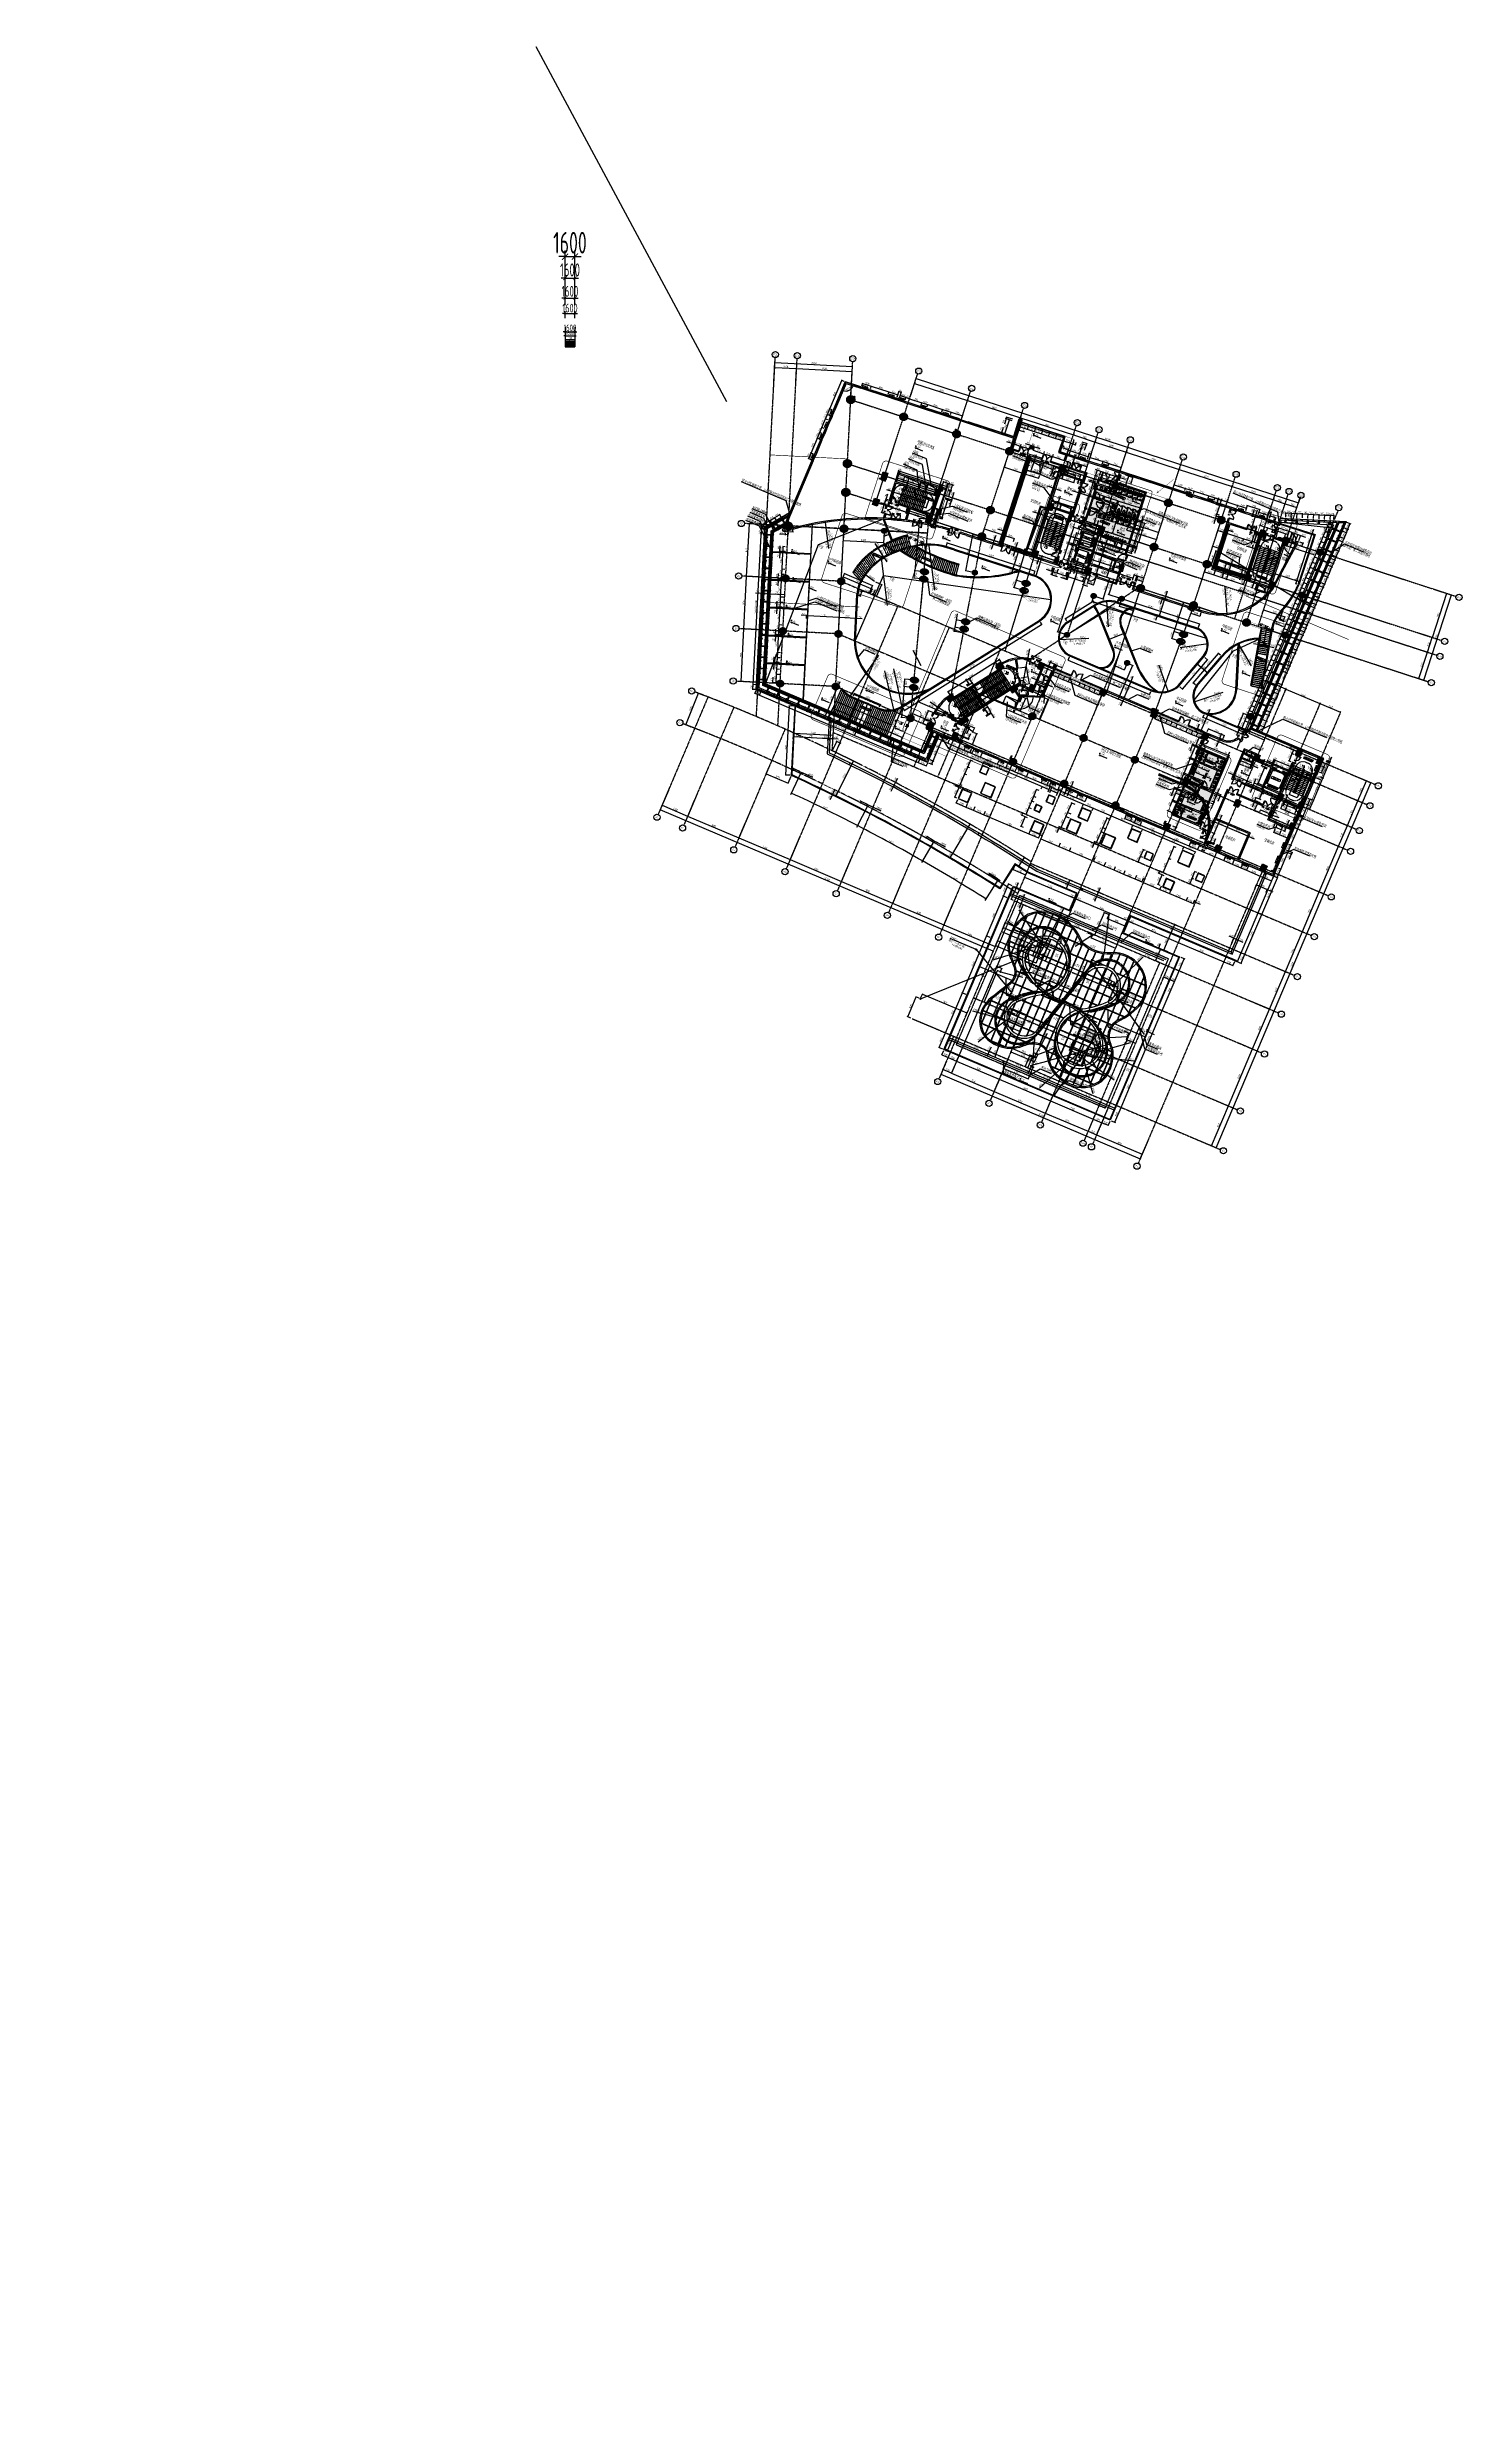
# Model space of a CAD drawing. Extents: x -3523 to 12007717, y -6694179 to 21431.
# Drawn here: x 11778731 to 12007717, y -6694179 to -6314888 of the extents above; entities that cross this region are included whole.
import ezdxf
from ezdxf.enums import TextEntityAlignment as Align
from ezdxf.xclip import XClip

# ---------------------------------------------------------------- set-up
doc = ezdxf.new("R2010")
doc.units = 0
doc.header["$LTSCALE"] = 10
doc.header["$MEASUREMENT"] = 0
doc.header["$XCLIPFRAME"] = 0
for name, pattern in [('A3-RB-4F-100$0$DOTE', [2.42, 2, -0.2, 0.02, -0.2]), ('A3-RG-axis-100$0$CENTER', [2, 1.25, -0.25, 0.25, -0.25]), ('A3-RI-4F$0$CENTER', [2, 1.25, -0.25, 0.25, -0.25]), ('A3-RI-4F$0$DASH', [0.35, 0.25, -0.1]), ('A3-RI-4F$0$DASHED2', [0.375, 0.25, -0.125]), ('A3-RI-4F$0$DOTE', [2.42, 2, -0.2, 0.02, -0.2]), ('A3-RI-4F$0$Hidden 1_8_', [4.7625, 3.175, -1.5875]), ('A3-RM-4F$0$DASH', [0.35, 0.25, -0.1]), ('A3-RV-4F$0$DASH', [0.35, 0.25, -0.1]), ('A3-RV-4F$0$HIDDEN2', [0.1875, 0.125, -0.0625]), ('A3-RX-3F$0$AUDIT_I_130807214254-2', [0]), ('A3-RX-3F$0$HIDDEN', [0.375, 0.25, -0.125]), ('A3-SYMB-4F-100$0$$AUDIT_BAD_LTYPE2', [0]), ('DASHED2', [0.375, 0.25, -0.125])]:
    doc.linetypes.add(name, pattern=pattern)
for name, color, linetype in [('A-CLOD', 200, 'Continuous'), ('A3-RB-4F-100$0$A-DIMS-1', 1, 'Continuous'), ('A3-RB-4F-100$0$A-DIMS-10', 1, 'Continuous'), ('A3-RB-4F-100$0$A-DIMS-100', 1, 'Continuous'), ('A3-RB-4F-100$0$A-DIMS-1000', 1, 'Continuous'), ('A3-RB-4F-100$0$A-DIMS-15', 1, 'Continuous'), ('A3-RB-4F-100$0$A-DIMS-2', 1, 'Continuous'), ('A3-RB-4F-100$0$A-DIMS-20', 1, 'Continuous'), ('A3-RB-4F-100$0$A-DIMS-200', 1, 'Continuous'), ('A3-RB-4F-100$0$A-DIMS-300', 1, 'Continuous'), ('A3-RB-4F-100$0$A-DIMS-400', 1, 'Continuous'), ('A3-RB-4F-100$0$A-DIMS-5', 1, 'Continuous'), ('A3-RB-4F-100$0$A-DIMS-50', 1, 'Continuous'), ('A3-RB-4F-100$0$A-DIMS-500', 1, 'Continuous'), ('A3-RB-4F-100$0$A-DIMS-600', 1, 'Continuous'), ('A3-RB-4F-100$0$AUDIT_D_131226094102-6', 1, 'Continuous'), ('A3-RB-4F-100$0$PUB_DIM', 3, 'Continuous'), ('A3-RG-axis-100$0$A-DIMS-100', 1, 'Continuous'), ('A3-RG-axis-100$0$A-DIMS-150', 1, 'Continuous'), ('A3-RG-axis-100$0$A-GRID', 1, 'A3-RG-axis-100$0$CENTER'), ('A3-RG-axis-100$0$A-SYMB', 4, 'Continuous'), ('A3-RI-4F$0$$0$A-DIMS-150', 1, 'Continuous'), ('A3-RI-4F$0$$0$A-DOOR', 32, 'Continuous'), ('A3-RI-4F$0$$1$A-STRS-HRAL', 80, 'Continuous'), ('A3-RI-4F$0$A-DETAILS', 11, 'Continuous'), ('A3-RI-4F$0$A-DOOR', 32, 'Continuous'), ('A3-RI-4F$0$A-DOOR-ROLL', 2, 'A3-RI-4F$0$DASHED2'), ('A3-RI-4F$0$A-EVTR', 3, 'Continuous'), ('A3-RI-4F$0$A-FACD-ALUM', 30, 'Continuous'), ('A3-RI-4F$0$A-FLOR', 2, 'Continuous'), ('A3-RI-4F$0$A-FLOR-CURT', 55, 'Continuous'), ('A3-RI-4F$0$A-GLAZ', 140, 'Continuous'), ('A3-RI-4F$0$A-GRID', 1, 'A3-RI-4F$0$CENTER'), ('A3-RI-4F$0$A-HATCH', 8, 'Continuous'), ('A3-RI-4F$0$A-HATH', 9, 'Continuous'), ('A3-RI-4F$0$A-L2', 42, 'Continuous'), ('A3-RI-4F$0$A-ROOF-EDGE', 2, 'Continuous'), ('A3-RI-4F$0$A-STRS', 50, 'Continuous'), ('A3-RI-4F$0$A-STRS-HRAL', 80, 'Continuous'), ('A3-RI-4F$0$A-SYMB-VOID', 35, 'Continuous'), ('A3-RI-4F$0$A-WALL', 7, 'Continuous'), ('A3-RI-4F$0$A-WALL-FINI', 95, 'Continuous'), ('A3-RI-4F$0$A-WALL-STUD', 2, 'Continuous'), ('A3-RI-4F$0$A3-RS-2F$0$12000', 54, 'Continuous'), ('A3-RI-4F$0$an-symb-005m', 3, 'Continuous'), ('A3-RI-4F$0$an-symb-text', 2, 'Continuous'), ('A3-RM-4F$0$$AUDIT_BAD_LAYER1', 7, 'Continuous'), ('A3-RM-4F$0$0P-1', 191, 'Continuous'), ('A3-RM-4F$0$0P-FE-FH-P', 41, 'A3-RM-4F$0$YJdef_FE-FH_LINE_F'), ('A3-RM-4F$0$0P-FE-FH-V', 141, 'Continuous'), ('A3-RM-4F$0$0P-FE-HY', 141, 'Continuous'), ('A3-RM-4F$0$A-EQPM', 55, 'Continuous'), ('A3-RM-4F$0$A-WALL', 7, 'Continuous'), ('A3-RS-1F$0$A-HATH-GRAY', 8, 'Continuous'), ('A3-RS-1F$0$A-WALL', 7, 'Continuous'), ('A3-RV-4F$0$A-STRS', 50, 'Continuous'), ('A3-RV-4F$0$A-STRS-HRAL', 80, 'Continuous'), ('A3-RV-4F$0$A-SYMB-STRS', 1, 'Continuous'), ('A3-RV-4F$0$A-WALL', 7, 'Continuous'), ('A3-RX-3F$0$A-FIXT', 55, 'Continuous'), ('A3-RX-3F$0$A-SYMB-SHAF', 190, 'Continuous'), ('A3-RX-3F$0$B1-WC-FIXT', 55, 'A3-RX-3F$0$AUDIT_I_130807214254-2'), ('A3-SYMB-4F-100$0$$AUDIT_BAD_LAYER1', 7, 'Continuous'), ('A3-SYMB-4F-100$0$A-SYMB', 4, 'Continuous'), ('A3-SYMB-4F-100$0$A-SYMB-AREA', 4, 'Continuous'), ('A3-SYMB-4F-100$0$A-SYMB-DOOR', 3, 'Continuous'), ('A3-SYMB-4F-100$0$A-SYMB-DOOR1', 3, 'Continuous'), ('A3-SYMB-4F-100$0$A-SYMB-DOOR2', 3, 'Continuous'), ('A3-SYMB-4F-100$0$A-SYMB-DOOR3', 3, 'Continuous'), ('A3-SYMB-4F-100$0$A-SYMB-NAME', 4, 'Continuous'), ('A3-SYMB-4F-100$0$A-SYMB-NAME-E', 4, 'Continuous'), ('A3-SYMB-4F-100$0$A-SYMB-NUMB-T', 4, 'Continuous'), ('A3-SYMB-4F-100$0$A-SYMB-STRS', 1, 'Continuous')]:
    doc.layers.add(name, color=color, linetype=linetype)
doc.layers.add('A3-RI-4F$0$A-X-CHEK', color=6, linetype='A3-RI-4F$0$DASHED2', plot=False)
doc.layers.add('A3-RI-4F$0$临时层', color=140, linetype='Continuous', plot=False)
for name, color, linetype, lineweight in [('A3-RI-4F$0$A-Z410-G-Vhcl', 5, 'Continuous', 0), ('A3-RI-4F$0$AN-P1', 1, 'Continuous', 5), ('A3-RI-4F$0$AN-WALL', 4, 'Continuous', 13), ('A3-RI-4F$0$AN-WALL-BELO', 2, 'Continuous', 5), ('A3-RI-4F$0$AN-WALL-EXTR', 4, 'Continuous', 13)]:
    doc.layers.add(name, color=color, linetype=linetype, lineweight=lineweight)
doc.styles.add('A3-RB-4F-100$0$DIM_FONT', font='SIMPLEX', dxfattribs={"width": 0.7, "bigfont": 'GBCBIG'})
doc.styles.add('A3-RB-4F-100$0$XD2008', font='xd-hzs.shx', dxfattribs={"width": 0.7, "bigfont": 'xd-hztxt.shx'})
doc.styles.add('A3-RG-axis-100$0$$0$XD2008', font='xd-hzs.shx', dxfattribs={"width": 0.7, "bigfont": 'xd-hztxt.shx'})
doc.styles.add('A3-RG-axis-100$0$ECADI', font='hzs.shx', dxfattribs={"width": 0.7, "bigfont": 'hztxt.shx'})
doc.styles.add('A3-RG-axis-100$0$XD2008', font='xd-hzs.shx', dxfattribs={"width": 0.7, "bigfont": 'xd-hztxt.shx'})
doc.styles.add('A3-RI-4F$0$MRY-SYMB-TEXT-M', font='romand.shx', dxfattribs={"width": 0.8, "height": 2.5})
doc.styles.add('A3-RI-4F$0$Standard', font='')
doc.styles.add('A3-RM-4F$0$hz1', font='hzs.shx', dxfattribs={"width": 0.75, "bigfont": 'hztxt.shx'})
doc.styles.add('A3-SYMB-4F-100$0$ECADI', font='hzs.shx', dxfattribs={"width": 0.7, "bigfont": 'hztxt.shx'})
doc.styles.add('A3-SYMB-4F-100$0$ECADI-TXT', font='simplex.shx', dxfattribs={"bigfont": 'hztxt.shx'})
doc.styles.add('A3-SYMB-4F-100$0$XD2008', font='hzs.shx', dxfattribs={"width": 0.7, "bigfont": 'hztxt.shx'})
doc.styles.get('A3-RI-4F$0$Standard').set_extended_font_data('SimSun')
doc.linetypes.add('A3-RM-4F$0$YJdef_FE-FH_LINE_F', pattern='A,4,-0.2,["F",A3-RM-4F$0$hz1,S=0.2,R=0,X=-0.1,Y=-0.1],-0.1', length=4.3)
doc.dimstyles.new('A3-RB-4F-100$0$DIMN', dxfattribs={"dimtxt": 300, "dimasz": 100, "dimexe": 250, "dimexo": 300, "dimgap": 150, "dimtad": 1, "dimdec": 0, "dimzin": 0, "dimdsep": 46, "dimtxsty": 'A3-RB-4F-100$0$DIM_FONT', "dimblk": 'A3-RB-4F-100$0$_ARCHTICK', "dimcen": 0.09, "dimclrt": 7, "dimazin": 2, "dimtfac": 1, "dimtdec": 0, "dimtix": 1, "dimtmove": 2, "dimatfit": 3, "dimfxl": 0, "dimtolj": 1, "dimtzin": 0, "dimarcsym": 0})
doc.dimstyles.new('A3-RB-4F-100$0$XD1$0', dxfattribs={"dimtxt": 3.5, "dimasz": 1, "dimexe": 1, "dimexo": 2, "dimgap": 0.5, "dimtad": 1, "dimdec": 0, "dimdsep": 46, "dimtxsty": 'A3-RB-4F-100$0$XD2008', "dimblk": 'A3-RB-4F-100$0$_ARCHTICK', "dimcen": 2.5, "dimclrt": 4, "dimaunit": 1, "dimadec": 0, "dimazin": 0, "dimtfac": 1, "dimtdec": 0, "dimtix": 1, "dimtmove": 0, "dimatfit": 3, "dimfxl": 0, "dimtolj": 1, "dimtzin": 0, "dimarcsym": 0})
doc.dimstyles.new('A3-RB-4F-100$0$XD10$0', dxfattribs={"dimscale": 10, "dimtxt": 3.5, "dimasz": 1, "dimexe": 1, "dimexo": 2, "dimgap": 0.5, "dimtad": 1, "dimdec": 0, "dimdsep": 46, "dimtxsty": 'A3-RB-4F-100$0$XD2008', "dimblk": 'A3-RB-4F-100$0$_ARCHTICK', "dimcen": 2.5, "dimclrt": 4, "dimaunit": 1, "dimadec": 0, "dimazin": 0, "dimtfac": 1, "dimtdec": 0, "dimtix": 1, "dimtmove": 0, "dimatfit": 3, "dimfxl": 0, "dimtolj": 1, "dimtzin": 0, "dimarcsym": 0})
doc.dimstyles.new('A3-RB-4F-100$0$XD100', dxfattribs={"dimscale": 100, "dimtxt": 3.5, "dimasz": 1.5, "dimexe": 1, "dimexo": 2, "dimgap": 0.5, "dimtad": 1, "dimdec": 0, "dimdsep": 46, "dimtxsty": 'A3-RB-4F-100$0$XD2008', "dimcen": 2.5, "dimclrt": 4, "dimaunit": 1, "dimadec": 0, "dimazin": 0, "dimtfac": 1, "dimtdec": 0, "dimtix": 1, "dimtmove": 0, "dimatfit": 3, "dimfxl": 0, "dimtolj": 1, "dimtzin": 0, "dimarcsym": 0})
doc.dimstyles.new('A3-RB-4F-100$0$XD100$0', dxfattribs={"dimscale": 100, "dimtxt": 3.5, "dimasz": 1, "dimexe": 1, "dimexo": 2, "dimgap": 0.5, "dimtad": 1, "dimdec": 0, "dimdsep": 46, "dimtxsty": 'A3-RB-4F-100$0$XD2008', "dimblk1": 'A3-RB-4F-100$0$_ARCHTICK', "dimblk2": 'A3-RB-4F-100$0$_ARCHTICK', "dimsah": 1, "dimcen": 2.5, "dimclrt": 4, "dimaunit": 1, "dimadec": 0, "dimazin": 0, "dimtfac": 1, "dimtdec": 0, "dimtix": 1, "dimtmove": 0, "dimatfit": 3, "dimfxl": 0, "dimtolj": 1, "dimtzin": 0, "dimarcsym": 0})
doc.dimstyles.new('A3-RB-4F-100$0$XD1000$0', dxfattribs={"dimscale": 1000, "dimtxt": 3.5, "dimasz": 1, "dimexe": 1, "dimexo": 2, "dimgap": 0.5, "dimtad": 1, "dimdec": 0, "dimdsep": 46, "dimtxsty": 'A3-RB-4F-100$0$XD2008', "dimblk": 'A3-RB-4F-100$0$_ARCHTICK', "dimcen": 2.5, "dimclrt": 4, "dimaunit": 1, "dimadec": 0, "dimazin": 0, "dimtfac": 1, "dimtdec": 0, "dimtix": 1, "dimtmove": 0, "dimatfit": 3, "dimfxl": 0, "dimtolj": 1, "dimtzin": 0, "dimarcsym": 0})
doc.dimstyles.new('A3-RB-4F-100$0$XD15$0', dxfattribs={"dimscale": 15, "dimtxt": 3.5, "dimasz": 1, "dimexe": 1, "dimexo": 2, "dimgap": 0.5, "dimtad": 1, "dimdec": 0, "dimdsep": 46, "dimtxsty": 'A3-RB-4F-100$0$XD2008', "dimblk": 'A3-RB-4F-100$0$_ARCHTICK', "dimcen": 2.5, "dimclrt": 4, "dimaunit": 1, "dimadec": 0, "dimazin": 0, "dimtfac": 1, "dimtdec": 0, "dimtix": 1, "dimtmove": 0, "dimatfit": 3, "dimfxl": 0, "dimtolj": 1, "dimtzin": 0, "dimarcsym": 0})
doc.dimstyles.new('A3-RB-4F-100$0$XD2$0', dxfattribs={"dimscale": 2, "dimtxt": 3.5, "dimasz": 1, "dimexe": 1, "dimexo": 2, "dimgap": 0.5, "dimtad": 1, "dimdec": 0, "dimdsep": 46, "dimtxsty": 'A3-RB-4F-100$0$XD2008', "dimblk": 'A3-RB-4F-100$0$_ARCHTICK', "dimcen": 2.5, "dimclrt": 4, "dimaunit": 1, "dimadec": 0, "dimazin": 0, "dimtfac": 1, "dimtdec": 0, "dimtix": 1, "dimtmove": 0, "dimatfit": 3, "dimfxl": 0, "dimtolj": 1, "dimtzin": 0, "dimarcsym": 0})
doc.dimstyles.new('A3-RB-4F-100$0$XD20$0', dxfattribs={"dimscale": 20, "dimtxt": 3.5, "dimasz": 1, "dimexe": 1, "dimexo": 2, "dimgap": 0.5, "dimtad": 1, "dimdec": 0, "dimdsep": 46, "dimtxsty": 'A3-RB-4F-100$0$XD2008', "dimblk": 'A3-RB-4F-100$0$_ARCHTICK', "dimcen": 2.5, "dimclrt": 4, "dimaunit": 1, "dimadec": 0, "dimazin": 0, "dimtfac": 1, "dimtdec": 0, "dimtix": 1, "dimtmove": 0, "dimatfit": 3, "dimfxl": 0, "dimtolj": 1, "dimtzin": 0, "dimarcsym": 0})
doc.dimstyles.new('A3-RB-4F-100$0$XD200$0', dxfattribs={"dimscale": 200, "dimtxt": 3.5, "dimasz": 1, "dimexe": 1, "dimexo": 2, "dimgap": 0.5, "dimtad": 1, "dimdec": 0, "dimdsep": 46, "dimtxsty": 'A3-RB-4F-100$0$XD2008', "dimblk": 'A3-RB-4F-100$0$_ARCHTICK', "dimcen": 2.5, "dimclrt": 4, "dimaunit": 1, "dimadec": 0, "dimazin": 0, "dimtfac": 1, "dimtdec": 0, "dimtix": 1, "dimtmove": 0, "dimatfit": 3, "dimfxl": 0, "dimtolj": 1, "dimtzin": 0, "dimarcsym": 0})
doc.dimstyles.new('A3-RB-4F-100$0$XD300$0', dxfattribs={"dimscale": 300, "dimtxt": 3.5, "dimasz": 1, "dimexe": 1, "dimexo": 2, "dimgap": 0.5, "dimtad": 1, "dimdec": 0, "dimdsep": 46, "dimtxsty": 'A3-RB-4F-100$0$XD2008', "dimblk": 'A3-RB-4F-100$0$_ARCHTICK', "dimcen": 2.5, "dimclrt": 4, "dimaunit": 1, "dimadec": 0, "dimazin": 0, "dimtfac": 1, "dimtdec": 0, "dimtix": 1, "dimtmove": 0, "dimatfit": 3, "dimfxl": 0, "dimtolj": 1, "dimtzin": 0, "dimarcsym": 0})
doc.dimstyles.new('A3-RB-4F-100$0$XD400$0', dxfattribs={"dimscale": 400, "dimtxt": 3.5, "dimasz": 1, "dimexe": 1, "dimexo": 2, "dimgap": 0.5, "dimtad": 1, "dimdec": 0, "dimdsep": 46, "dimtxsty": 'A3-RB-4F-100$0$XD2008', "dimblk": 'A3-RB-4F-100$0$_ARCHTICK', "dimcen": 2.5, "dimclrt": 4, "dimaunit": 1, "dimadec": 0, "dimazin": 0, "dimtfac": 1, "dimtdec": 0, "dimtix": 1, "dimtmove": 0, "dimatfit": 3, "dimfxl": 0, "dimtolj": 1, "dimtzin": 0, "dimarcsym": 0})
doc.dimstyles.new('A3-RB-4F-100$0$XD5$0', dxfattribs={"dimscale": 5, "dimtxt": 3.5, "dimasz": 1, "dimexe": 1, "dimexo": 2, "dimgap": 0.5, "dimtad": 1, "dimdec": 0, "dimdsep": 46, "dimtxsty": 'A3-RB-4F-100$0$XD2008', "dimblk": 'A3-RB-4F-100$0$_ARCHTICK', "dimcen": 2.5, "dimclrt": 4, "dimaunit": 1, "dimadec": 0, "dimazin": 0, "dimtfac": 1, "dimtdec": 0, "dimtix": 1, "dimtmove": 0, "dimatfit": 3, "dimfxl": 0, "dimtolj": 1, "dimtzin": 0, "dimarcsym": 0})
doc.dimstyles.new('A3-RB-4F-100$0$XD50$0', dxfattribs={"dimscale": 50, "dimtxt": 3.5, "dimasz": 1, "dimexe": 1, "dimexo": 2, "dimgap": 0.5, "dimtad": 1, "dimdec": 0, "dimdsep": 46, "dimtxsty": 'A3-RB-4F-100$0$XD2008', "dimblk": 'A3-RB-4F-100$0$_ARCHTICK', "dimcen": 2.5, "dimclrt": 4, "dimaunit": 1, "dimadec": 0, "dimazin": 0, "dimtfac": 1, "dimtdec": 0, "dimtix": 1, "dimtmove": 0, "dimatfit": 3, "dimfxl": 0, "dimtolj": 1, "dimtzin": 0, "dimarcsym": 0})
doc.dimstyles.new('A3-RB-4F-100$0$XD500$0', dxfattribs={"dimscale": 500, "dimtxt": 3.5, "dimasz": 1, "dimexe": 1, "dimexo": 2, "dimgap": 0.5, "dimtad": 1, "dimdec": 0, "dimdsep": 46, "dimtxsty": 'A3-RB-4F-100$0$XD2008', "dimblk": 'A3-RB-4F-100$0$_ARCHTICK', "dimcen": 2.5, "dimclrt": 4, "dimaunit": 1, "dimadec": 0, "dimazin": 0, "dimtfac": 1, "dimtdec": 0, "dimtix": 1, "dimtmove": 0, "dimatfit": 3, "dimfxl": 0, "dimtolj": 1, "dimtzin": 0, "dimarcsym": 0})
doc.dimstyles.new('A3-RB-4F-100$0$XD600$0', dxfattribs={"dimscale": 600, "dimtxt": 3.5, "dimasz": 1, "dimexe": 1, "dimexo": 2, "dimgap": 0.5, "dimtad": 1, "dimdec": 0, "dimdsep": 46, "dimtxsty": 'A3-RB-4F-100$0$XD2008', "dimblk": 'A3-RB-4F-100$0$_ARCHTICK', "dimcen": 2.5, "dimclrt": 4, "dimaunit": 1, "dimadec": 0, "dimazin": 0, "dimtfac": 1, "dimtdec": 0, "dimtix": 1, "dimtmove": 0, "dimatfit": 3, "dimfxl": 0, "dimtolj": 1, "dimtzin": 0, "dimarcsym": 0})
doc.dimstyles.new('A3-RG-axis-100$0$XD100$0', dxfattribs={"dimscale": 100, "dimtxt": 3.5, "dimasz": 1, "dimexe": 1, "dimexo": 2, "dimgap": 0.5, "dimtad": 1, "dimdec": 0, "dimdsep": 46, "dimtxsty": 'A3-RG-axis-100$0$XD2008', "dimblk1": 'A3-RG-axis-100$0$_ARCHTICK', "dimblk2": 'A3-RG-axis-100$0$_ARCHTICK', "dimsah": 1, "dimcen": 2.5, "dimclrt": 4, "dimaunit": 1, "dimadec": 0, "dimazin": 0, "dimtfac": 1, "dimtdec": 0, "dimtix": 1, "dimtmove": 0, "dimatfit": 3, "dimfxl": 0, "dimtolj": 1, "dimtzin": 0, "dimarcsym": 0})
pattern_1 = [(0, (0, 0), (79.375, 158.75), [0, -158.75])]

# ---------------------------------------------------------------- blocks, each defined once
blk = doc.blocks.new('A3-RI-4F$0$kt1')
at = {"layer": 'A3-RI-4F$0$A-EVTR', "color": 3}
for p, q in [((-806, 2357), (1310, 3543)), ((270, 438), (-806, 2357)), ((2386, 1624), (270, 438)), ((1273, 3608), (1338, 3645)), ((1273, 3608), (1310, 3543)), ((1338, 3645), (1522, 3318)), ((1382, 3670), (1469, 3718)), ((2531, 1620), (1382, 3670)), ((1391, 3245), (1522, 3318)), ((2173, 1849), (2304, 1922)), ((2304, 1922), (2488, 1595)), ((2386, 1624), (2422, 1559)), ((2488, 1595), (2422, 1559)), ((2618, 1669), (2531, 1620))]:
    blk.add_line(p, q, dxfattribs=at)
for points in [[(-1408, 2306), (1384, 3871), (2704, 1516), (-87, -49)], [(-29, 614), (-5, 571), (-92, 522), (-116, 565), (-160, 541), (-942, 1937), (-899, 1961), (-923, 2005), (-836, 2053), (-812, 2010), (-768, 2034), (15, 639)], [(1869, 2596), (1913, 2620), (1522, 3318), (1478, 3294)], [(2000, 2669), (2044, 2694), (1653, 3391), (1609, 3367)], [(1869, 2596), (1913, 2620), (2304, 1922), (2261, 1898)], [(2000, 2669), (2044, 2694), (2435, 1996), (2391, 1971)]]:
    blk.add_lwpolyline(points, close=True, dxfattribs=at)
blk.add_lwpolyline([(2173, 1849), (2296, 1631), (289, 506), (-737, 2338), (1269, 3463), (1391, 3245)], dxfattribs=at)
blk = doc.blocks.new('A3-RI-4F$0$J-子母门-1300')
for points in [[(-100, 87), (-73, 87), (-73, 43), (-51, 43), (-51, 0), (-100, 0)], [(-73, 87), (-73, 899), (-30, 899), (-30, 87)], [(1130, 87), (1130, 520), (1173, 520), (1173, 87)], [(1200, 87), (1173, 87), (1173, 43), (1151, 43), (1151, 0), (1200, 0)]]:
    blk.add_lwpolyline(points, close=True)
for centre, radius, start, end in [((-73, 87), 812, 0, 90), ((1173, 87), 433, 90, 180)]:
    blk.add_arc(centre, radius, start, end)
at = {"layer": 'Defpoints', "style": 'A3-RI-4F$0$Standard'}
blk.add_text('1300', height=175, rotation=360, dxfattribs=at).set_placement((105, 72))
blk = doc.blocks.new('A3-RI-4F$0$J-双扇门-1500')
for points in [[(0, 80), (25, 80), (25, 40), (45, 40), (45, 0), (0, 0)], [(25, 80), (25, 805), (65, 805), (65, 80)], [(1475, 80), (1475, 805), (1435, 805), (1435, 80)], [(1500, 80), (1475, 80), (1475, 40), (1455, 40), (1455, 0), (1500, 0)]]:
    blk.add_lwpolyline(points, close=True)
for centre, start, end in [((25, 80), 0, 90), ((1475, 80), 90, 180)]:
    blk.add_arc(centre, 725, start, end)
at = {"layer": 'Defpoints', "style": 'A3-RI-4F$0$Standard'}
blk.add_text('1500', height=175, rotation=360, dxfattribs=at).set_placement((210, 94))
blk = doc.blocks.new('A3-RI-4F$0$J-双扇门-1800')
for points in [[(0, 80), (25, 80), (25, 40), (45, 40), (45, 0), (0, 0)], [(25, 80), (25, 955), (65, 955), (65, 80)], [(1775, 80), (1775, 955), (1735, 955), (1735, 80)], [(1800, 80), (1775, 80), (1775, 40), (1755, 40), (1755, 0), (1800, 0)]]:
    blk.add_lwpolyline(points, close=True)
for centre, start, end in [((25, 80), 360, 90), ((1775, 80), 90, 180)]:
    blk.add_arc(centre, 875, start, end)
at = {"layer": 'Defpoints', "style": 'A3-RI-4F$0$Standard'}
blk.add_text('1800', height=350, rotation=357.22394, dxfattribs=at).set_placement((43, 148))
blk = doc.blocks.new('A3-RI-4F$0$J-单扇门-1000-1')
for points in [[(-1000, -82), (-974, -82), (-974, -40), (-953, -40), (-953, 2), (-1000, 2)], [(0, -82), (-26, -82), (-26, -40), (-47, -40), (-47, 2), (0, 2)], [(-26, -82), (-26, -1029), (-68, -1029), (-68, -82)]]:
    blk.add_lwpolyline(points, close=True)
blk.add_lwpolyline([(-974, -82, 0.4142136), (-26, -1029)], format="xyb")
at = {"layer": 'Defpoints', "style": 'A3-RI-4F$0$Standard'}
blk.add_text('1000', height=175, rotation=360, dxfattribs=at).set_placement((-713, -242))
blk = doc.blocks.new('A3-RI-4F$0$J-双扇门-1600')
for points in [[(-800, 0), (-773, 0), (-773, 43), (-752, 43), (-752, 85), (-800, 85)], [(-773, 0), (-773, -773), (-731, -773), (-731, 0)], [(773, 0), (773, -773), (731, -773), (731, 0)], [(800, 0), (773, 0), (773, 43), (752, 43), (752, 85), (800, 85)]]:
    blk.add_lwpolyline(points, close=True)
for centre, start, end in [((-773, 0), 270, 360), ((773, 0), 180, 270)]:
    blk.add_arc(centre, 773, start, end)
at = {"layer": 'Defpoints', "style": 'A3-RI-4F$0$Standard'}
blk.add_text('1600', height=175, dxfattribs=at).set_placement((-647, -136))
blk = doc.blocks.new('A3-RI-4F$0$2')
at = {"layer": 'A3-RI-4F$0$A-EVTR'}
for p, q in [((550, 300), (550, 2400)), ((550, 2400), (2275, 2400)), ((2275, 300), (550, 300)), ((2200, 2100), (2350, 2100)), ((2200, 600), (2350, 600)), ((2275, 2475), (2350, 2475)), ((2275, 2475), (2275, 2400)), ((2275, 300), (2275, 225)), ((2350, 225), (2275, 225)), ((2350, 2475), (2350, 2100)), ((2350, 600), (2350, 225)), ((2400, 225), (2400, 2475)), ((2400, 2475), (2500, 2475)), ((2500, 225), (2400, 225))]:
    blk.add_line(p, q, dxfattribs=at)
for points in [[(0, 2650), (2500, 2650), (2500, 50), (0, 50)], [(375, 600), (375, 550), (275, 550), (275, 600), (225, 600), (225, 2100), (275, 2100), (275, 2150), (375, 2150), (375, 2100), (425, 2100), (425, 600)], [(2300, 1350), (2350, 1350), (2350, 2100), (2300, 2100)], [(2300, 1350), (2350, 1350), (2350, 600), (2300, 600)], [(2450, 1350), (2500, 1350), (2500, 2100), (2450, 2100)], [(2450, 1350), (2500, 1350), (2500, 600), (2450, 600)]]:
    blk.add_lwpolyline(points, close=True, dxfattribs=at)
blk.add_lwpolyline([(2200, 600), (2200, 350), (600, 350), (600, 2350), (2200, 2350), (2200, 2100)], dxfattribs=at)
blk = doc.blocks.new('A3-RI-4F$0$M1000双开门')
for points in [[(0, 53), (17, 53), (17, 27), (30, 27), (30, 0), (0, 0)], [(17, 53), (17, 537), (43, 537), (43, 53)], [(983, 53), (983, 537), (957, 537), (957, 53)], [(1000, 53), (983, 53), (983, 27), (970, 27), (970, 0), (1000, 0)]]:
    blk.add_lwpolyline(points, close=True)
for centre, start, end in [((17, 53), 360, 90), ((983, 53), 90, 180)]:
    blk.add_arc(centre, 483, start, end)
at = {"layer": 'Defpoints', "style": 'A3-RI-4F$0$Standard'}
blk.add_text('1000', height=145.8, rotation=360, dxfattribs=at).set_placement((52, 78))
blk = doc.blocks.new('A3-RI-4F$0$m900')
for points in [[(0, 76), (24, 76), (24, 38), (43, 38), (43, 0), (0, 0)], [(24, 76), (24, 928), (62, 928), (62, 76)], [(900, 76), (876, 76), (876, 38), (857, 38), (857, 0), (900, 0)]]:
    blk.add_lwpolyline(points, close=True)
blk.add_arc((24, 76), 853, 0, 90)
at = {"layer": 'Defpoints', "style": 'A3-RI-4F$0$Standard'}
blk.add_text('900', height=157.5, rotation=180, dxfattribs=at).set_placement((642, 220))
blk = doc.blocks.new('A3-RI-4F$0$J-单扇门-1000')
for points in [[(-1000, -40), (-975, -40), (-975, 0), (-955, 0), (-955, 40), (-1000, 40)], [(0, -40), (-25, -40), (-25, 0), (-45, 0), (-45, 40), (0, 40)], [(-25, -40), (-25, -990), (-65, -990), (-65, -40)]]:
    blk.add_lwpolyline(points, close=True)
blk.add_arc((-25, -40), 950, 180, 270)
at = {"layer": 'Defpoints', "style": 'A3-RI-4F$0$Standard'}
blk.add_text('1000', height=175, rotation=360, dxfattribs=at).set_placement((-694, -218))
blk = doc.blocks.new('A3-RI-4F$0$MRY-m_louver-vert-center - 9000h x 2500w x 500d - 25t - 600 oc - -30 deg-1445515-3RD FLOOR PLAN - BW')
at = {"layer": 'A3-RI-4F$0$A-FACD-ALUM'}
for p, q in [((-922, -88), (-1172, -521)), ((-1172, -521), (-1150, -533)), ((-1150, -533), (-900, -100)), ((-900, -100), (-922, -88)), ((-322, -88), (-572, -521)), ((-572, -521), (-550, -533)), ((-550, -533), (-300, -100)), ((-300, -100), (-322, -88)), ((278, -88), (28, -521)), ((28, -521), (50, -533)), ((50, -533), (300, -100)), ((300, -100), (278, -88)), ((878, -88), (628, -521)), ((628, -521), (650, -533)), ((650, -533), (900, -100)), ((900, -100), (878, -88))]:
    blk.add_line(p, q, dxfattribs=at)
blk = doc.blocks.new('A3-RI-4F$0$MRY-m_louver-vert-center - 4250h x 2500w x 500d - 25t - 1000 oc - -30 deg-1446859-3RD FLOOR PLAN')
at = {"layer": 'A3-RI-4F$0$A-FACD-ALUM'}
for p, q in [((-1522, -88), (-1772, -521)), ((-1772, -521), (-1750, -533)), ((-1750, -533), (-1500, -100)), ((-1500, -100), (-1522, -88)), ((-522, -88), (-772, -521)), ((-772, -521), (-750, -533)), ((-750, -533), (-500, -100)), ((-500, -100), (-522, -88)), ((478, -88), (228, -521)), ((228, -521), (250, -533)), ((250, -533), (500, -100)), ((500, -100), (478, -88)), ((1478, -88), (1228, -521)), ((1228, -521), (1250, -533)), ((1250, -533), (1500, -100)), ((1500, -100), (1478, -88))]:
    blk.add_line(p, q, dxfattribs=at)
blk = doc.blocks.new('A3-RI-4F$0$MRY-m_louver-vert-center - 4250h x 2500w x 500d - 25t - 800 oc - -30 deg-1447191-3RD FLOOR PLAN')
at = {"layer": 'A3-RI-4F$0$A-FACD-ALUM'}
for p, q in [((-1348, -307), (-1472, -521)), ((-1472, -521), (-1450, -533)), ((-1450, -533), (-1348, -357)), ((-1343, -349), (-1267, -215)), ((-1295, -215), (-1343, -299)), ((-1222, -88), (-1293, -210)), ((-1264, -210), (-1200, -100)), ((-1200, -100), (-1222, -88)), ((-422, -88), (-672, -521)), ((-672, -521), (-650, -533)), ((-650, -533), (-400, -100)), ((-400, -100), (-422, -88)), ((378, -88), (128, -521)), ((128, -521), (150, -533)), ((150, -533), (400, -100)), ((400, -100), (378, -88)), ((1178, -88), (928, -521)), ((928, -521), (950, -533)), ((950, -533), (1200, -100)), ((1200, -100), (1178, -88))]:
    blk.add_line(p, q, dxfattribs=at)
blk = doc.blocks.new('A3-RI-4F$0$BLM1740')
at = {"layer": 'A3-RI-4F$0$A-GLAZ'}
for points in [[(-1240, -123), (-910, 655), (-874, 640), (-1205, -138)], [(317, -784), (647, -6), (612, 9), (281, -769)], [(-1263, -114), (-1240, -123), (-1255, -159), (-1238, -166), (-1253, -202), (-1293, -185)], [(339, -794), (317, -784), (302, -820), (284, -812), (269, -848), (309, -865)]]:
    blk.add_lwpolyline(points, close=True, dxfattribs=at)
for centre, start, end in [((-1240, -123), 337, 67), ((317, -784), 67, 157)]:
    blk.add_arc(centre, 846, start, end, dxfattribs=at)
blk = doc.blocks.new('A3-RI-4F$0$GEDUAN900')
at = {"layer": 'A3-RI-4F$0$A-DETAILS'}
for points in [[(-442, 188), (-383, 326), (-328, 302), (-387, 164)], [(-429, 193), (-378, 313), (-341, 297), (-392, 177)], [(387, -164), (445, -26), (500, -49), (442, -188)], [(400, -159), (451, -39), (487, -55), (437, -174)]]:
    blk.add_lwpolyline(points, close=True, dxfattribs=at)
at = {"layer": 'A3-RI-4F$0$A-GLAZ'}
for p, q in [((414, -176), (-414, 176)), ((473, -38), (-356, 314)), ((426, -72), (-348, 256)), ((435, -49), (-338, 279))]:
    blk.add_line(p, q, dxfattribs=at)
blk = doc.blocks.new('A3-RI-4F$0$M-Work-Pt')
h = blk.add_hatch(color=256)
h.paths.add_polyline_path([(0, 2.4, 0.414214), (-2.4, 0), (0, 0)])
h.paths.add_polyline_path([(2.4, 0), (0, 0), (0, -2.4, 0.414214)])
at = {"extrusion": (0, 0, -1)}
for p, q in [((-3.2, 0), (3.2, 0)), ((0, 3.2), (0, -3.2))]:
    blk.add_line(p, q, dxfattribs=at)
blk.add_circle((0, 0), 2.38, dxfattribs=at)
at = {"layer": 'A3-RI-4F$0$an-symb-text', "style": 'A3-RI-4F$0$MRY-SYMB-TEXT-M', "width": 0.8}
blk.add_attdef('WORK_POINT', (4, -3.9), '', height=2.5, dxfattribs=at)
blk = doc.blocks.new('A3-RI-4F$0$$0$J-双扇门-1500')
for points in [[(0, 80), (25, 80), (25, 40), (45, 40), (45, 0), (0, 0)], [(25, 80), (25, 805), (65, 805), (65, 80)], [(1475, 80), (1475, 805), (1435, 805), (1435, 80)], [(1500, 80), (1475, 80), (1475, 40), (1455, 40), (1455, 0), (1500, 0)]]:
    blk.add_lwpolyline(points, close=True)
for centre, start, end in [((25, 80), 0, 90), ((1475, 80), 90, 180)]:
    blk.add_arc(centre, 725, start, end)
at = {"layer": 'Defpoints', "style": 'A3-RI-4F$0$Standard'}
blk.add_text('1500', height=175, rotation=360, dxfattribs=at).set_placement((210, 94))
blk = doc.blocks.new('A3-RI-4F$0$lunyhi')
at = {"layer": 'A3-RI-4F$0$A-Z410-G-Vhcl'}
h = blk.add_hatch(color=2, dxfattribs=at)
edge = h.paths.add_edge_path()
edge.add_ellipse((30, 37), major_axis=(-11, 181), ratio=1, start_angle=4.01471, end_angle=261.23932)
edge.add_line((211, 21), (231, 21))
edge.add_ellipse((30, 37), major_axis=(-5, 202), ratio=1, start_angle=5.54118, end_angle=264.06284, ccw=False)
edge.add_line((5, 237), (6, 217))
h = blk.add_hatch(color=2, dxfattribs=at)
edge = h.paths.add_edge_path()
edge.add_line((163, 120), (28, 118))
edge.add_line((28, 118), (25, 279))
edge.add_ellipse((92, 281), major_axis=(-1.7, 67.3), ratio=1, start_angle=269.80201, end_angle=449.80201, ccw=False)
edge.add_line((159, 282), (160, 222))
edge.add_line((160, 222), (212, 223))
edge.add_ellipse((214, 169), major_axis=(-1.4, 54), ratio=1, start_angle=269.80201, end_angle=359.80201, ccw=False)
edge.add_line((268, 171), (162, 168))
edge.add_line((162, 168), (163, 120))
h = blk.add_hatch(color=2, dxfattribs=at)
edge = h.paths.add_edge_path()
edge.add_line((249, 42), (30, 37))
edge.add_line((30, 37), (29, 97))
edge.add_line((29, 97), (247, 102))
edge.add_ellipse((249, 42), major_axis=(-1.5, 60.5), ratio=1, start_angle=269.80201, end_angle=359.80201, ccw=False)
edge.add_line((309, 43), (314, -159))
edge.add_ellipse((312, -98), major_axis=(-1.5, 60.5), ratio=1, start_angle=89.80201, end_angle=179.80201, ccw=False)
edge.add_line((252, -100), (249, 42))
h = blk.add_hatch(color=2, dxfattribs=at)
edge = h.paths.add_edge_path()
edge.add_ellipse((89, 430), major_axis=(-1.4, 56.5), ratio=1, start_angle=89.80201, end_angle=449.80201, ccw=False)
blk = doc.blocks.new('A3-RI-4F$0$TIANCHUANG2')
at = {"layer": 'A3-RI-4F$0$A-GLAZ', "linetype": 'A3-RI-4F$0$DASH'}
for p, q in [((11934549, -6461683), (11937199, -6455438)), ((11934595, -6461702), (11937270, -6455401)), ((11935192, -6463367), (11938788, -6454894)), ((11935238, -6463387), (11938847, -6454885)), ((11938384, -6459046), (11940166, -6454848)), ((11938430, -6459065), (11940212, -6454868)), ((11938920, -6454874), (11944534, -6457258)), ((11939018, -6454862), (11944459, -6457171)), ((11939926, -6458613), (11941401, -6455138)), ((11939972, -6458633), (11941447, -6455158)), ((11935067, -6457584), (11938482, -6459034)), ((11935087, -6457538), (11938501, -6458988)), ((11936397, -6455976), (11946135, -6460110)), ((11936441, -6455941), (11946154, -6460064)), ((11937461, -6464419), (11939750, -6459028)), ((11937492, -6464474), (11939796, -6459047)), ((11938370, -6465477), (11941052, -6459159)), ((11938416, -6465497), (11941098, -6459178)), ((11938985, -6459247), (11943121, -6461003)), ((11939004, -6459201), (11943140, -6460957)), ((11941209, -6458789), (11942544, -6455644)), ((11941255, -6458809), (11942588, -6455668)), ((11942313, -6459387), (11943601, -6456353)), ((11942359, -6459407), (11943641, -6456386)), ((11943236, -6460413), (11944561, -6457289)), ((11943282, -6460432), (11944598, -6457332)), ((11943929, -6461979), (11945392, -6458531)), ((11943952, -6461989), (11945415, -6458541)), ((11943975, -6461999), (11945438, -6458550)), ((11934372, -6459462), (11936924, -6460545)), ((11934391, -6459416), (11936943, -6460499)), ((11934535, -6461704), (11936433, -6462510)), ((11934555, -6461658), (11936453, -6462464)), ((11936843, -6462702), (11943139, -6465374)), ((11936844, -6462675), (11938099, -6459717)), ((11936863, -6462656), (11943158, -6465328)), ((11936890, -6462694), (11938145, -6459737)), ((11937294, -6460703), (11943683, -6463414)), ((11937314, -6460657), (11943702, -6463368)), ((11939207, -6466704), (11942150, -6459771)), ((11939253, -6466724), (11942196, -6459791)), ((11940183, -6467605), (11943045, -6460861)), ((11940229, -6467625), (11943091, -6460881)), ((11941885, -6466794), (11943644, -6462649)), ((11941931, -6466814), (11943690, -6462669)), ((11942381, -6468824), (11946160, -6459922)), ((11942427, -6468844), (11946197, -6459962)), ((11943682, -6461241), (11948666, -6463357)), ((11943702, -6461195), (11948769, -6463346)), ((11944618, -6466754), (11947188, -6460698)), ((11944664, -6466773), (11947234, -6460718)), ((11947191, -6463890), (11948326, -6461216)), ((11947237, -6463910), (11948372, -6461236)), ((11948781, -6463345), (11949561, -6461507)), ((11948837, -6463341), (11949607, -6461527)), ((11949269, -6474992), (11954478, -6462720)), ((11949315, -6475011), (11954518, -6462754)), ((11950076, -6463494), (11950898, -6461557)), ((11950122, -6463513), (11950954, -6461552)), ((11951170, -6464115), (11952236, -6461604)), ((11951216, -6464134), (11952285, -6461615)), ((11952230, -6464816), (11953416, -6462023)), ((11952276, -6464835), (11953462, -6462043)), ((11931373, -6475564), (11936547, -6463373)), ((11931419, -6475583), (11936593, -6463393)), ((11934753, -6466142), (11938811, -6467865)), ((11934772, -6466096), (11938831, -6467819)), ((11935411, -6464249), (11937366, -6465078)), ((11935431, -6464203), (11937385, -6465032)), ((11935656, -6468671), (11937259, -6464895)), ((11935702, -6468691), (11937305, -6464914)), ((11938040, -6465365), (11941747, -6466938)), ((11938060, -6465319), (11941766, -6466892)), ((11944083, -6463557), (11946483, -6464576)), ((11944667, -6469837), (11946823, -6464757)), ((11944713, -6469857), (11946869, -6464777)), ((11945502, -6466359), (11951044, -6468712)), ((11945522, -6466313), (11951064, -6468666)), ((11945761, -6470458), (11948606, -6463756)), ((11945807, -6470478), (11948652, -6463775)), ((11946860, -6464763), (11951914, -6466908)), ((11946879, -6464717), (11951934, -6466862)), ((11947221, -6470219), (11949919, -6463863)), ((11947267, -6470238), (11949965, -6463883)), ((11948753, -6469808), (11951005, -6464504)), ((11948799, -6469828), (11951051, -6464523)), ((11950394, -6469142), (11951805, -6465818)), ((11950440, -6469162), (11951851, -6465838)), ((11951607, -6464551), (11956338, -6466559)), ((11951671, -6464632), (11956319, -6466605)), ((11951786, -6472261), (11955403, -6463740)), ((11951832, -6472280), (11955436, -6463789)), ((11953587, -6471217), (11956120, -6465249)), ((11953633, -6471237), (11956142, -6465325)), ((11929757, -6472972), (11931590, -6468653)), ((11929803, -6472991), (11931636, -6468672)), ((11930078, -6470676), (11933525, -6472139)), ((11930098, -6470630), (11933544, -6472093)), ((11930420, -6474609), (11933620, -6467071)), ((11930466, -6474629), (11933666, -6467090)), ((11931238, -6468996), (11934019, -6470176)), ((11931258, -6468950), (11934039, -6470130)), ((11933037, -6467586), (11935821, -6468768)), ((11933057, -6467540), (11935841, -6468722)), ((11933992, -6472591), (11935350, -6469393)), ((11934038, -6472611), (11935396, -6469412)), ((11934393, -6470335), (11939915, -6472679)), ((11934413, -6470289), (11939935, -6472633)), ((11934776, -6473945), (11936998, -6468710)), ((11934822, -6473964), (11937044, -6468730)), ((11935611, -6468841), (11935870, -6468232)), ((11935854, -6474603), (11938533, -6468292)), ((11935900, -6474623), (11938579, -6468312)), ((11936339, -6468988), (11941243, -6471070)), ((11936359, -6468942), (11941263, -6471024)), ((11937159, -6474728), (11939992, -6468054)), ((11937205, -6474748), (11940038, -6468073)), ((11938911, -6473800), (11941104, -6468633)), ((11938957, -6473820), (11941150, -6468653)), ((11939502, -6468158), (11942530, -6469443)), ((11939522, -6468112), (11942550, -6469397)), ((11940316, -6476889), (11943388, -6469651)), ((11940362, -6476909), (11943434, -6469670)), ((11941285, -6468272), (11941623, -6467474)), ((11942184, -6467096), (11943814, -6467788)), ((11944186, -6467974), (11948664, -6469874)), ((11944206, -6467927), (11948684, -6469828)), ((11947675, -6472348), (11948547, -6470293)), ((11947698, -6472358), (11948570, -6470303)), ((11947721, -6472368), (11948593, -6470313)), ((11948551, -6473484), (11950159, -6469694)), ((11948574, -6473494), (11950182, -6469704)), ((11948597, -6473504), (11950206, -6469714)), ((11949217, -6470109), (11952940, -6471689)), ((11949236, -6470063), (11952960, -6471643)), ((11951440, -6468880), (11954751, -6470285)), ((11951459, -6468834), (11954770, -6470239)), ((11952298, -6467071), (11955968, -6468629)), ((11952308, -6467048), (11955978, -6468606)), ((11952318, -6467025), (11955988, -6468583)), ((11929734, -6472702), (11937349, -6475935)), ((11929754, -6472656), (11937436, -6475917)), ((11932540, -6476012), (11933757, -6473146)), ((11932563, -6476022), (11933780, -6473155)), ((11932586, -6476032), (11933803, -6473165)), ((11933691, -6476500), (11934610, -6474336)), ((11933741, -6476509), (11934656, -6474355)), ((11933945, -6472317), (11938474, -6474239)), ((11933955, -6472294), (11938483, -6474216)), ((11933965, -6472271), (11938493, -6474193)), ((11938894, -6474418), (11941716, -6475616)), ((11938914, -6474372), (11941736, -6475570)), ((11939316, -6476046), (11941077, -6471897)), ((11939362, -6476065), (11941156, -6471838)), ((11940300, -6472842), (11942063, -6473590)), ((11940320, -6472796), (11942082, -6473544)), ((11941626, -6471232), (11943172, -6471888)), ((11941646, -6471186), (11943192, -6471842)), ((11942431, -6473747), (11949059, -6476560)), ((11942451, -6473701), (11949078, -6476514)), ((11942697, -6477678), (11945569, -6470912)), ((11942743, -6477698), (11945615, -6470932)), ((11943571, -6472058), (11948406, -6474110)), ((11943583, -6478790), (11946565, -6471765)), ((11943591, -6472012), (11948425, -6474064)), ((11943622, -6478826), (11946611, -6471784)), ((11944662, -6479445), (11947498, -6472764)), ((11944709, -6479465), (11947544, -6472784)), ((11945940, -6479636), (11948313, -6474044)), ((11945995, -6479632), (11948359, -6474063)), ((11946386, -6471080), (11950951, -6473018)), ((11946396, -6471057), (11950961, -6472995)), ((11946406, -6471034), (11950971, -6472972)), ((11948997, -6474361), (11950304, -6474916)), ((11949007, -6474338), (11950314, -6474893)), ((11949017, -6474315), (11950323, -6474870)), ((11931318, -6475547), (11933475, -6476463)), ((11931337, -6475501), (11933691, -6476500)), ((11935034, -6476536), (11935698, -6474972)), ((11935057, -6476546), (11935721, -6474982)), ((11935080, -6476555), (11935744, -6474992)), ((11940485, -6477212), (11942504, -6478069)), ((11940506, -6477275), (11942485, -6478115)), ((11940829, -6478880), (11941827, -6476527)), ((11940875, -6478899), (11941873, -6476547)), ((11941736, -6479942), (11942504, -6478133)), ((11941759, -6479952), (11942527, -6478142)), ((11941782, -6479962), (11942550, -6478152)), ((11942127, -6475790), (11948308, -6478414)), ((11942146, -6475744), (11948328, -6478368)), ((11947489, -6482384), (11950370, -6475596)), ((11947512, -6482394), (11950393, -6475606)), ((11947516, -6479121), (11949010, -6475602)), ((11947535, -6482404), (11950416, -6475616)), ((11947592, -6479071), (11949056, -6475622)), ((11949008, -6482004), (11950909, -6477525)), ((11949031, -6482013), (11950932, -6477535)), ((11949054, -6482023), (11950955, -6477544)), ((11949443, -6476723), (11950913, -6477347)), ((11949453, -6476700), (11950922, -6477324)), ((11949463, -6476677), (11950932, -6477301)), ((11941118, -6479707), (11947964, -6482613)), ((11941128, -6479684), (11947974, -6482590)), ((11941138, -6479661), (11947984, -6482567)), ((11942472, -6481406), (11943415, -6479185)), ((11942495, -6481416), (11943438, -6479195)), ((11942518, -6481425), (11943461, -6479205)), ((11943199, -6478418), (11946091, -6479646)), ((11943219, -6478372), (11946111, -6479600)), ((11943504, -6482174), (11944506, -6479814)), ((11943527, -6482183), (11944529, -6479824)), ((11943550, -6482193), (11944552, -6479833)), ((11944641, -6482696), (11945772, -6480031)), ((11944664, -6482706), (11945795, -6480040)), ((11944687, -6482715), (11945818, -6480050)), ((11945903, -6482920), (11947275, -6479689)), ((11945926, -6482930), (11947298, -6479699)), ((11945950, -6482939), (11947321, -6479709)), ((11946747, -6479924), (11949841, -6481237)), ((11946757, -6479901), (11949851, -6481214)), ((11946767, -6479878), (11949861, -6481191)), ((11948662, -6478564), (11950700, -6479429)), ((11948672, -6478541), (11950710, -6479406)), ((11948681, -6478518), (11950720, -6479383))]:
    blk.add_line(p, q, dxfattribs=at)
blk = doc.blocks.new('A3-RI-4F')
at = {"layer": 'A3-RI-4F$0$A-GLAZ'}
for points in [[(11894830, -6392516), (11894823, -6392492), (11894806, -6392498), (11894805, -6392515)], [(11978206, -6391058), (11978187, -6391057), (11978181, -6391075), (11978205, -6391083)], [(11987742, -6391558), (11987706, -6391556), (11987705, -6391581), (11987728, -6391591)], [(11893453, -6418791), (11893428, -6418789), (11893427, -6418807), (11893443, -6418814)], [(11921134, -6430568), (11921144, -6430545), (11921121, -6430535), (11921111, -6430558)]]:
    blk.add_hatch(color=256, dxfattribs=at).paths.add_polyline_path(points)
at = {"layer": 'A3-RI-4F$0$A-HATCH'}
h = blk.add_hatch(dxfattribs=at)
h.set_pattern_fill('DOTS', color=256, scale=100, style=0)
h.set_pattern_definition(pattern_1)
h.paths.add_polyline_path([(11946737, -6391577), (11948653, -6385680), (11951649, -6386654), (11951711, -6386464), (11951758, -6386479), (11952036, -6385623), (11956268, -6386998), (11953595, -6395225), (11948983, -6393726), (11949060, -6393488), (11949441, -6393612), (11949780, -6392566)])
h.paths.add_polyline_path([(11954461, -6392562), (11954832, -6391421), (11954137, -6391195), (11953766, -6392336)], flags=16)
h = blk.add_hatch(dxfattribs=at)
h.set_pattern_fill('DOTS', color=256, scale=100, style=0)
h.set_pattern_definition(pattern_1)
h.paths.add_polyline_path([(11965225, -6428480), (11969368, -6430238), (11964964, -6440612), (11960822, -6438854), (11962802, -6434188), (11963100, -6434331), (11963536, -6433303), (11963233, -6433174)])
at = {"layer": 'A3-RI-4F$0$$0$A-DIMS-150'}
blk.add_line((11981896, -6431754), (11982035, -6431812), dxfattribs=at)
at = {"layer": 'A3-RI-4F$0$$1$A-STRS-HRAL'}
blk.add_lwpolyline([(11978237, -6391711), (11986781, -6392158), (11972568, -6425641)], dxfattribs=at)
at = {"layer": 'A3-RI-4F$0$A-DETAILS'}
for p, q in [((11897510, -6391045), (11897415, -6391019)), ((11897504, -6391048), (11897415, -6391025)), ((11897510, -6391045), (11897536, -6390949)), ((11897516, -6391041), (11897540, -6390952)), ((11894793, -6394649), (11894720, -6394716)), ((11894793, -6394656), (11894725, -6394718)), ((11894793, -6394649), (11894727, -6394576)), ((11894794, -6394642), (11894732, -6394574)), ((11894841, -6393751), (11894767, -6393817)), ((11894840, -6393758), (11894772, -6393819)), ((11894841, -6393751), (11894774, -6393677)), ((11894841, -6393743), (11894779, -6393675)), ((11894888, -6392852), (11894814, -6392918)), ((11894887, -6392859), (11894819, -6392920)), ((11894888, -6392852), (11894821, -6392778)), ((11894888, -6392845), (11894827, -6392776)), ((11895176, -6392402), (11895080, -6392377)), ((11895170, -6392406), (11895081, -6392382)), ((11895176, -6392402), (11895202, -6392306)), ((11895182, -6392398), (11895206, -6392310)), ((11895954, -6391950), (11895859, -6391924)), ((11895948, -6391953), (11895859, -6391930)), ((11895954, -6391950), (11895980, -6391854)), ((11895960, -6391946), (11895984, -6391857)), ((11896732, -6391497), (11896637, -6391472)), ((11896726, -6391501), (11896637, -6391477)), ((11896732, -6391497), (11896758, -6391401)), ((11896738, -6391494), (11896762, -6391405)), ((11979016, -6391151), (11979002, -6391135)), ((11979023, -6391151), (11979009, -6391135)), ((11979023, -6391151), (11979039, -6391137)), ((11979030, -6391151), (11979046, -6391137)), ((11979915, -6391198), (11979900, -6391182)), ((11979922, -6391198), (11979907, -6391182)), ((11979922, -6391198), (11979937, -6391184)), ((11979929, -6391199), (11979944, -6391184)), ((11980813, -6391245), (11980799, -6391229)), ((11980820, -6391245), (11980806, -6391230)), ((11980820, -6391245), (11980836, -6391231)), ((11980828, -6391246), (11980843, -6391231)), ((11981712, -6391292), (11981698, -6391276)), ((11981719, -6391292), (11981705, -6391277)), ((11981719, -6391292), (11981735, -6391278)), ((11981726, -6391293), (11981742, -6391279)), ((11982611, -6391339), (11982597, -6391323)), ((11982618, -6391339), (11982604, -6391324)), ((11982618, -6391339), (11982634, -6391325)), ((11982625, -6391340), (11982641, -6391326)), ((11983510, -6391386), (11983495, -6391370)), ((11983517, -6391387), (11983503, -6391371)), ((11983517, -6391387), (11983533, -6391372)), ((11983524, -6391387), (11983540, -6391373)), ((11984408, -6391433), (11984394, -6391418)), ((11984416, -6391434), (11984401, -6391418)), ((11984416, -6391434), (11984431, -6391419)), ((11984423, -6391434), (11984438, -6391420)), ((11985307, -6391480), (11985293, -6391465)), ((11985314, -6391481), (11985300, -6391465)), ((11985314, -6391481), (11985330, -6391467)), ((11985321, -6391481), (11985337, -6391467)), ((11986206, -6391528), (11986192, -6391512)), ((11986213, -6391528), (11986199, -6391512)), ((11986213, -6391528), (11986229, -6391514)), ((11986220, -6391528), (11986236, -6391514)), ((11986393, -6394609), (11986401, -6394628)), ((11986395, -6394602), (11986415, -6394594)), ((11986395, -6394602), (11986403, -6394622)), ((11986398, -6394596), (11986418, -6394588)), ((11986744, -6393780), (11986752, -6393800)), ((11986747, -6393774), (11986767, -6393766)), ((11986747, -6393774), (11986755, -6393793)), ((11986750, -6393767), (11986769, -6393759)), ((11987096, -6392952), (11987104, -6392971)), ((11987112, -6391575), (11987097, -6391559)), ((11987099, -6392945), (11987118, -6392937)), ((11987099, -6392945), (11987107, -6392965)), ((11987101, -6392939), (11987121, -6392931)), ((11987119, -6391575), (11987104, -6391560)), ((11987119, -6391575), (11987134, -6391561)), ((11987126, -6391576), (11987141, -6391562)), ((11987448, -6392123), (11987456, -6392143)), ((11987450, -6392117), (11987470, -6392109)), ((11987450, -6392117), (11987458, -6392136)), ((11987453, -6392110), (11987473, -6392102)), ((11894605, -6398244), (11894531, -6398311)), ((11894605, -6398251), (11894536, -6398313)), ((11894605, -6398244), (11894539, -6398171)), ((11894605, -6398237), (11894544, -6398169)), ((11894652, -6397346), (11894579, -6397412)), ((11894652, -6397353), (11894583, -6397414)), ((11894652, -6397346), (11894586, -6397272)), ((11894653, -6397339), (11894591, -6397270)), ((11894699, -6396447), (11894626, -6396513)), ((11894699, -6396454), (11894631, -6396515)), ((11894699, -6396447), (11894633, -6396373)), ((11894700, -6396440), (11894638, -6396371)), ((11894746, -6395548), (11894673, -6395614)), ((11894746, -6395555), (11894678, -6395617)), ((11894746, -6395548), (11894680, -6395474)), ((11894747, -6395541), (11894685, -6395473)), ((11984986, -6397922), (11984994, -6397942)), ((11984989, -6397916), (11985008, -6397908)), ((11984989, -6397916), (11984997, -6397936)), ((11984991, -6397909), (11985011, -6397901)), ((11985338, -6397094), (11985346, -6397114)), ((11985340, -6397087), (11985360, -6397080)), ((11985340, -6397087), (11985348, -6397107)), ((11985343, -6397081), (11985363, -6397073)), ((11985689, -6396266), (11985697, -6396285)), ((11985692, -6396259), (11985712, -6396251)), ((11985692, -6396259), (11985700, -6396279)), ((11985695, -6396253), (11985714, -6396245)), ((11986041, -6395437), (11986049, -6395457)), ((11986044, -6395431), (11986063, -6395423)), ((11986044, -6395431), (11986052, -6395450)), ((11986046, -6395424), (11986066, -6395416)), ((11894417, -6401839), (11894343, -6401906)), ((11894416, -6401846), (11894348, -6401908)), ((11894417, -6401839), (11894350, -6401766)), ((11894417, -6401832), (11894356, -6401764)), ((11894464, -6400941), (11894390, -6401007)), ((11894463, -6400948), (11894395, -6401009)), ((11894464, -6400941), (11894398, -6400867)), ((11894464, -6400934), (11894403, -6400865)), ((11894511, -6400042), (11894437, -6400108)), ((11894510, -6400049), (11894442, -6400110)), ((11894511, -6400042), (11894445, -6399968)), ((11894511, -6400035), (11894450, -6399967)), ((11894558, -6399143), (11894484, -6399209)), ((11894558, -6399150), (11894489, -6399212)), ((11894558, -6399143), (11894492, -6399070)), ((11894558, -6399136), (11894497, -6399068)), ((11983228, -6402065), (11983236, -6402084)), ((11983230, -6402058), (11983250, -6402050)), ((11983230, -6402058), (11983238, -6402078)), ((11983233, -6402052), (11983253, -6402044)), ((11983579, -6401236), (11983587, -6401256)), ((11983582, -6401230), (11983602, -6401222)), ((11983582, -6401230), (11983590, -6401249)), ((11983585, -6401223), (11983605, -6401215)), ((11983931, -6400408), (11983939, -6400427)), ((11983934, -6400401), (11983953, -6400393)), ((11983934, -6400401), (11983942, -6400421)), ((11983937, -6400395), (11983956, -6400387)), ((11984283, -6399579), (11984291, -6399599)), ((11984285, -6399573), (11984305, -6399565)), ((11984285, -6399573), (11984293, -6399593)), ((11984288, -6399566), (11984308, -6399558)), ((11984634, -6398751), (11984642, -6398771)), ((11984637, -6398744), (11984657, -6398736)), ((11984637, -6398744), (11984645, -6398764)), ((11984640, -6398738), (11984660, -6398730)), ((11894228, -6405434), (11894155, -6405501)), ((11894228, -6405442), (11894160, -6405503)), ((11894228, -6405434), (11894162, -6405361)), ((11894229, -6405427), (11894167, -6405359)), ((11894275, -6404536), (11894202, -6404602)), ((11894275, -6404543), (11894207, -6404604)), ((11894275, -6404536), (11894209, -6404462)), ((11894276, -6404529), (11894214, -6404460)), ((11894322, -6403637), (11894249, -6403703)), ((11894322, -6403644), (11894254, -6403706)), ((11894322, -6403637), (11894256, -6403563)), ((11894323, -6403630), (11894261, -6403562)), ((11894370, -6402738), (11894296, -6402804)), ((11894369, -6402745), (11894301, -6402807)), ((11894370, -6402738), (11894303, -6402665)), ((11894370, -6402731), (11894308, -6402663)), ((11981469, -6406207), (11981477, -6406227)), ((11981472, -6406200), (11981492, -6406193)), ((11981472, -6406200), (11981480, -6406220)), ((11981475, -6406194), (11981495, -6406186)), ((11981821, -6405379), (11981829, -6405398)), ((11981824, -6405372), (11981843, -6405364)), ((11981824, -6405372), (11981832, -6405392)), ((11981827, -6405366), (11981846, -6405358)), ((11982173, -6404550), (11982181, -6404570)), ((11982175, -6404544), (11982195, -6404536)), ((11982175, -6404544), (11982183, -6404563)), ((11982178, -6404537), (11982198, -6404529)), ((11982524, -6403722), (11982532, -6403741)), ((11982527, -6403715), (11982547, -6403707)), ((11982527, -6403715), (11982535, -6403735)), ((11982530, -6403709), (11982550, -6403701)), ((11982876, -6402893), (11982884, -6402913)), ((11982879, -6402887), (11982898, -6402879)), ((11982879, -6402887), (11982887, -6402906)), ((11982882, -6402880), (11982901, -6402872)), ((11893993, -6409928), (11893919, -6409995)), ((11893992, -6409935), (11893924, -6409997)), ((11893993, -6409928), (11893926, -6409855)), ((11893993, -6409921), (11893932, -6409853)), ((11894040, -6409030), (11893966, -6409096)), ((11894039, -6409037), (11893971, -6409098)), ((11894040, -6409030), (11893974, -6408956)), ((11894040, -6409022), (11893979, -6408954)), ((11894087, -6408131), (11894013, -6408197)), ((11894087, -6408138), (11894018, -6408199)), ((11894087, -6408131), (11894021, -6408057)), ((11894087, -6408124), (11894026, -6408055)), ((11894134, -6407232), (11894060, -6407298)), ((11894134, -6407239), (11894065, -6407301)), ((11894134, -6407232), (11894068, -6407158)), ((11894134, -6407225), (11894073, -6407157)), ((11894181, -6406333), (11894108, -6406399)), ((11894181, -6406340), (11894112, -6406402)), ((11894181, -6406333), (11894115, -6406260)), ((11894182, -6406326), (11894120, -6406258)), ((11980063, -6409521), (11980071, -6409540)), ((11980066, -6409514), (11980085, -6409506)), ((11980066, -6409514), (11980073, -6409534)), ((11980068, -6409508), (11980088, -6409500)), ((11980414, -6408692), (11980422, -6408712)), ((11980417, -6408686), (11980437, -6408678)), ((11980417, -6408686), (11980425, -6408706)), ((11980420, -6408679), (11980440, -6408671)), ((11980766, -6407864), (11980774, -6407884)), ((11980769, -6407857), (11980789, -6407849)), ((11980769, -6407857), (11980777, -6407877)), ((11980772, -6407851), (11980791, -6407843)), ((11981118, -6407035), (11981126, -6407055)), ((11981120, -6407029), (11981140, -6407021)), ((11981120, -6407029), (11981128, -6407049)), ((11981123, -6407022), (11981143, -6407014)), ((11893804, -6413523), (11893731, -6413590)), ((11893804, -6413530), (11893736, -6413592)), ((11893804, -6413523), (11893738, -6413450)), ((11893805, -6413516), (11893743, -6413448)), ((11893851, -6412625), (11893778, -6412691)), ((11893851, -6412632), (11893783, -6412693)), ((11893851, -6412625), (11893785, -6412551)), ((11893852, -6412618), (11893790, -6412549)), ((11893899, -6411726), (11893825, -6411792)), ((11893898, -6411733), (11893830, -6411794)), ((11893899, -6411726), (11893832, -6411652)), ((11893899, -6411719), (11893837, -6411650)), ((11893946, -6410827), (11893872, -6410893)), ((11893945, -6410834), (11893877, -6410896)), ((11893946, -6410827), (11893879, -6410754)), ((11893946, -6410820), (11893884, -6410752)), ((11978304, -6413663), (11978312, -6413683)), ((11978307, -6413657), (11978327, -6413649)), ((11978307, -6413657), (11978315, -6413676)), ((11978310, -6413650), (11978330, -6413642)), ((11978656, -6412835), (11978664, -6412854)), ((11978659, -6412828), (11978679, -6412820)), ((11978659, -6412828), (11978667, -6412848)), ((11978662, -6412822), (11978681, -6412814)), ((11979008, -6412006), (11979016, -6412026)), ((11979011, -6412000), (11979030, -6411992)), ((11979011, -6412000), (11979018, -6412019)), ((11979013, -6411993), (11979033, -6411985)), ((11979359, -6411178), (11979367, -6411197)), ((11979362, -6411171), (11979382, -6411163)), ((11979362, -6411171), (11979370, -6411191)), ((11979365, -6411165), (11979385, -6411157)), ((11979711, -6410349), (11979719, -6410369)), ((11979714, -6410343), (11979734, -6410335)), ((11979714, -6410343), (11979722, -6410362)), ((11979717, -6410336), (11979736, -6410328)), ((11893616, -6417118), (11893542, -6417185)), ((11893616, -6417126), (11893547, -6417187)), ((11893616, -6417118), (11893550, -6417045)), ((11893616, -6417111), (11893555, -6417043)), ((11893663, -6416220), (11893589, -6416286)), ((11893663, -6416227), (11893594, -6416288)), ((11893663, -6416220), (11893597, -6416146)), ((11893663, -6416213), (11893602, -6416144)), ((11893710, -6415321), (11893637, -6415387)), ((11893710, -6415328), (11893641, -6415389)), ((11893710, -6415321), (11893644, -6415247)), ((11893710, -6415314), (11893649, -6415246)), ((11893757, -6414422), (11893684, -6414488)), ((11893757, -6414429), (11893689, -6414491)), ((11893757, -6414422), (11893691, -6414349)), ((11893758, -6414415), (11893696, -6414347)), ((11976898, -6416977), (11976906, -6416997)), ((11976901, -6416970), (11976920, -6416962)), ((11976901, -6416970), (11976909, -6416990)), ((11976903, -6416964), (11976923, -6416956)), ((11977249, -6416148), (11977257, -6416168)), ((11977252, -6416142), (11977272, -6416134)), ((11977252, -6416142), (11977260, -6416162)), ((11977255, -6416135), (11977275, -6416127)), ((11977601, -6415320), (11977609, -6415340)), ((11977604, -6415313), (11977624, -6415306)), ((11977604, -6415313), (11977612, -6415333)), ((11977607, -6415307), (11977626, -6415299)), ((11977953, -6414492), (11977961, -6414511)), ((11977956, -6414485), (11977975, -6414477)), ((11977956, -6414485), (11977964, -6414505)), ((11977958, -6414479), (11977978, -6414471)), ((11893569, -6418017), (11893495, -6418083)), ((11893568, -6418024), (11893500, -6418086)), ((11893569, -6418017), (11893503, -6417944)), ((11893569, -6418010), (11893508, -6417942)), ((11894193, -6419023), (11894107, -6419058)), ((11894199, -6419026), (11894107, -6419063)), ((11894199, -6419026), (11894236, -6419118)), ((11894206, -6419029), (11894240, -6419114)), ((11895021, -6419375), (11894936, -6419409)), ((11895028, -6419378), (11894936, -6419415)), ((11895028, -6419378), (11895065, -6419469)), ((11895034, -6419380), (11895069, -6419466)), ((11895850, -6419727), (11895764, -6419761)), ((11895856, -6419729), (11895764, -6419766)), ((11895856, -6419729), (11895893, -6419821)), ((11895863, -6419732), (11895897, -6419817)), ((11896678, -6420078), (11896593, -6420113)), ((11896685, -6420081), (11896593, -6420118)), ((11896685, -6420081), (11896722, -6420173)), ((11896691, -6420084), (11896725, -6420169)), ((11897506, -6420430), (11897421, -6420464)), ((11897513, -6420433), (11897421, -6420470)), ((11897513, -6420433), (11897550, -6420524)), ((11897519, -6420435), (11897554, -6420521)), ((11898335, -6420781), (11898250, -6420816)), ((11898341, -6420784), (11898250, -6420821)), ((11898341, -6420784), (11898379, -6420876)), ((11898348, -6420787), (11898382, -6420872)), ((11899163, -6421133), (11899078, -6421168)), ((11899170, -6421136), (11899078, -6421173)), ((11899170, -6421136), (11899207, -6421228)), ((11899176, -6421139), (11899211, -6421224)), ((11975140, -6421119), (11975147, -6421139)), ((11975142, -6421113), (11975162, -6421105)), ((11975142, -6421113), (11975150, -6421132)), ((11975145, -6421106), (11975165, -6421098)), ((11975491, -6420291), (11975499, -6420310)), ((11975494, -6420284), (11975514, -6420276)), ((11975494, -6420284), (11975502, -6420304)), ((11975497, -6420278), (11975516, -6420270)), ((11975843, -6419462), (11975851, -6419482)), ((11975846, -6419456), (11975865, -6419448)), ((11975846, -6419456), (11975854, -6419475)), ((11975848, -6419449), (11975868, -6419441)), ((11976195, -6418634), (11976202, -6418653)), ((11976197, -6418627), (11976217, -6418619)), ((11976197, -6418627), (11976205, -6418647)), ((11976200, -6418621), (11976220, -6418613)), ((11976546, -6417805), (11976554, -6417825)), ((11976549, -6417799), (11976569, -6417791)), ((11976549, -6417799), (11976557, -6417819)), ((11976552, -6417792), (11976571, -6417784)), ((11899992, -6421485), (11899907, -6421519)), ((11899998, -6421488), (11899907, -6421525)), ((11899998, -6421488), (11900035, -6421579)), ((11900005, -6421490), (11900039, -6421576)), ((11900820, -6421836), (11900735, -6421871)), ((11900827, -6421839), (11900735, -6421876)), ((11900827, -6421839), (11900864, -6421931)), ((11900833, -6421842), (11900868, -6421927)), ((11901655, -6422191), (11901563, -6422228)), ((11901649, -6422188), (11901564, -6422223)), ((11901655, -6422191), (11901692, -6422283)), ((11901662, -6422194), (11901696, -6422279)), ((11902477, -6422540), (11902392, -6422574)), ((11902484, -6422543), (11902392, -6422580)), ((11902484, -6422543), (11902521, -6422634)), ((11902490, -6422545), (11902525, -6422631)), ((11903306, -6422891), (11903220, -6422926)), ((11903312, -6422894), (11903220, -6422931)), ((11903312, -6422894), (11903349, -6422986)), ((11903319, -6422897), (11903353, -6422982)), ((11904134, -6423243), (11904049, -6423278)), ((11904141, -6423246), (11904049, -6423283)), ((11904141, -6423246), (11904178, -6423338)), ((11904147, -6423249), (11904182, -6423334)), ((11904963, -6423595), (11904877, -6423629)), ((11904969, -6423598), (11904877, -6423635)), ((11904969, -6423598), (11905006, -6423689)), ((11904976, -6423600), (11905010, -6423686)), ((11905791, -6423946), (11905706, -6423981)), ((11905798, -6423949), (11905706, -6423986)), ((11905798, -6423949), (11905835, -6424041)), ((11905804, -6423952), (11905838, -6424037)), ((11906619, -6424298), (11906534, -6424333)), ((11906626, -6424301), (11906534, -6424338)), ((11906626, -6424301), (11906663, -6424393)), ((11906632, -6424304), (11906667, -6424389)), ((11907448, -6424650), (11907363, -6424684)), ((11907454, -6424653), (11907363, -6424690)), ((11907454, -6424653), (11907492, -6424744)), ((11907461, -6424655), (11907495, -6424740)), ((11908276, -6425001), (11908191, -6425036)), ((11908283, -6425004), (11908191, -6425041)), ((11908283, -6425004), (11908320, -6425096)), ((11908289, -6425007), (11908324, -6425092)), ((11973733, -6424433), (11973741, -6424453)), ((11973736, -6424426), (11973755, -6424419)), ((11973736, -6424426), (11973744, -6424446)), ((11973738, -6424420), (11973758, -6424412)), ((11974085, -6423605), (11974093, -6423624)), ((11974087, -6423598), (11974107, -6423590)), ((11974087, -6423598), (11974095, -6423618)), ((11974090, -6423592), (11974110, -6423584)), ((11974436, -6422776), (11974444, -6422796)), ((11974439, -6422770), (11974459, -6422762)), ((11974439, -6422770), (11974447, -6422789)), ((11974442, -6422763), (11974461, -6422755)), ((11974788, -6421948), (11974796, -6421967)), ((11974791, -6421941), (11974810, -6421933)), ((11974791, -6421941), (11974799, -6421961)), ((11974793, -6421935), (11974813, -6421927)), ((11909105, -6425353), (11909020, -6425387)), ((11909111, -6425356), (11909020, -6425393)), ((11909111, -6425356), (11909148, -6425448)), ((11909118, -6425359), (11909152, -6425444)), ((11909933, -6425705), (11909848, -6425739)), ((11909940, -6425707), (11909848, -6425745)), ((11909940, -6425707), (11909977, -6425799)), ((11909946, -6425710), (11909981, -6425795)), ((11910768, -6426059), (11910676, -6426096)), ((11910762, -6426056), (11910677, -6426091)), ((11910768, -6426059), (11910805, -6426151)), ((11910775, -6426062), (11910809, -6426147)), ((11911590, -6426408), (11911505, -6426442)), ((11911597, -6426411), (11911505, -6426448)), ((11911597, -6426411), (11911634, -6426503)), ((11911603, -6426414), (11911638, -6426499)), ((11912419, -6426760), (11912333, -6426794)), ((11912425, -6426762), (11912333, -6426800)), ((11912425, -6426762), (11912462, -6426854)), ((11912432, -6426765), (11912466, -6426850)), ((11913247, -6427111), (11913162, -6427146)), ((11913254, -6427114), (11913162, -6427151)), ((11913254, -6427114), (11913291, -6427206)), ((11913260, -6427117), (11913295, -6427202)), ((11914076, -6427463), (11913990, -6427497)), ((11914082, -6427466), (11913990, -6427503)), ((11914082, -6427466), (11914119, -6427558)), ((11914089, -6427469), (11914123, -6427554)), ((11914904, -6427815), (11914819, -6427849)), ((11914911, -6427817), (11914819, -6427855)), ((11914911, -6427817), (11914948, -6427909)), ((11914917, -6427820), (11914951, -6427905)), ((11915732, -6428166), (11915647, -6428201)), ((11915739, -6428169), (11915647, -6428206)), ((11915739, -6428169), (11915776, -6428261)), ((11915745, -6428172), (11915780, -6428257)), ((11916561, -6428518), (11916476, -6428552)), ((11916567, -6428521), (11916476, -6428558)), ((11916567, -6428521), (11916605, -6428613)), ((11916574, -6428523), (11916608, -6428609)), ((11917389, -6428870), (11917304, -6428904)), ((11917396, -6428872), (11917304, -6428909)), ((11917396, -6428872), (11917433, -6428964)), ((11917402, -6428875), (11917437, -6428960)), ((11921979, -6428323), (11922013, -6428408)), ((11921982, -6428316), (11922073, -6428279)), ((11921982, -6428316), (11922019, -6428408)), ((11921984, -6428310), (11922070, -6428275)), ((11922331, -6427494), (11922365, -6427579)), ((11922333, -6427488), (11922425, -6427451)), ((11922333, -6427488), (11922370, -6427579)), ((11922336, -6427481), (11922421, -6427447)), ((11922682, -6426666), (11922717, -6426751)), ((11922685, -6426659), (11922777, -6426622)), ((11922685, -6426659), (11922722, -6426751)), ((11922688, -6426653), (11922773, -6426618)), ((11918218, -6429221), (11918133, -6429256)), ((11918224, -6429224), (11918133, -6429261)), ((11918224, -6429224), (11918261, -6429316)), ((11918231, -6429227), (11918265, -6429312)), ((11919046, -6429573), (11918961, -6429607)), ((11919053, -6429576), (11918961, -6429613)), ((11919053, -6429576), (11919090, -6429667)), ((11919059, -6429578), (11919094, -6429664)), ((11919881, -6429927), (11919789, -6429964)), ((11919875, -6429925), (11919790, -6429959)), ((11919881, -6429927), (11919918, -6430019)), ((11919888, -6429930), (11919922, -6430015)), ((11921276, -6429979), (11921310, -6430065)), ((11921278, -6429973), (11921370, -6429936)), ((11921278, -6429973), (11921315, -6430065)), ((11921281, -6429966), (11921366, -6429932)), ((11921627, -6429151), (11921662, -6429236)), ((11921630, -6429145), (11921722, -6429107)), ((11921630, -6429145), (11921667, -6429236)), ((11921633, -6429138), (11921718, -6429104))]:
    blk.add_line(p, q, dxfattribs=at)
for points in [[(11936357, -6375629), (11936300, -6375610), (11936238, -6375801), (11936295, -6375819)], [(11936345, -6375635), (11936307, -6375623), (11936251, -6375794), (11936289, -6375807)], [(11937499, -6376000), (11937441, -6375981), (11937380, -6376171), (11937437, -6376190)], [(11937486, -6376006), (11937448, -6375994), (11937392, -6376165), (11937430, -6376177)], [(11938640, -6376371), (11938583, -6376352), (11938521, -6376542), (11938578, -6376561)], [(11938627, -6376377), (11938589, -6376365), (11938534, -6376536), (11938572, -6376548)], [(11939781, -6376741), (11939724, -6376723), (11939662, -6376913), (11939719, -6376932)], [(11939768, -6376748), (11939730, -6376735), (11939675, -6376907), (11939713, -6376919)], [(11940922, -6377112), (11940865, -6377094), (11940803, -6377284), (11940861, -6377302)], [(11940910, -6377119), (11940872, -6377106), (11940816, -6377277), (11940854, -6377290)], [(11942064, -6377483), (11942007, -6377464), (11941945, -6377655), (11942002, -6377673)], [(11942051, -6377489), (11942013, -6377477), (11941957, -6377648), (11941995, -6377661)], [(11942794, -6379571), (11942813, -6379514), (11942622, -6379452), (11942604, -6379509)], [(11942788, -6379558), (11942800, -6379520), (11942629, -6379465), (11942617, -6379503)], [(11943026, -6378858), (11943044, -6378801), (11942854, -6378739), (11942836, -6378796)], [(11943019, -6378845), (11943032, -6378807), (11942861, -6378751), (11942848, -6378789)], [(11943258, -6378144), (11943276, -6378087), (11943086, -6378026), (11943067, -6378083)], [(11943251, -6378132), (11943264, -6378094), (11943092, -6378038), (11943080, -6378076)], [(11943205, -6377854), (11943148, -6377835), (11943086, -6378026), (11943143, -6378044)], [(11943192, -6377860), (11943154, -6377848), (11943099, -6378019), (11943137, -6378031)], [(11942562, -6380284), (11942581, -6380227), (11942391, -6380165), (11942372, -6380222)], [(11942556, -6380272), (11942568, -6380234), (11942397, -6380178), (11942385, -6380216)], [(11897369, -6391000), (11897394, -6390985), (11897399, -6390993), (11897374, -6391009)], [(11897386, -6391030), (11897412, -6391015), (11897417, -6391024), (11897391, -6391039)], [(11897523, -6391037), (11897497, -6391052), (11897573, -6391182), (11897599, -6391167)], [(11897541, -6390899), (11897515, -6390914), (11897521, -6390923), (11897546, -6390908)], [(11897559, -6390930), (11897533, -6390945), (11897538, -6390953), (11897564, -6390938)], [(11894678, -6394743), (11894680, -6394713), (11894690, -6394714), (11894688, -6394744)], [(11894689, -6394544), (11894687, -6394574), (11894697, -6394574), (11894699, -6394544)], [(11894713, -6394745), (11894715, -6394715), (11894725, -6394716), (11894723, -6394746)], [(11894724, -6394545), (11894722, -6394575), (11894732, -6394576), (11894734, -6394546)], [(11894725, -6393845), (11894727, -6393815), (11894737, -6393815), (11894735, -6393845)], [(11894736, -6393645), (11894734, -6393675), (11894744, -6393675), (11894746, -6393645)], [(11894760, -6393846), (11894762, -6393816), (11894772, -6393817), (11894770, -6393847)], [(11894771, -6393647), (11894769, -6393677), (11894779, -6393677), (11894781, -6393647)], [(11894773, -6392946), (11894774, -6392916), (11894784, -6392916), (11894783, -6392946)], [(11894783, -6392746), (11894781, -6392776), (11894791, -6392777), (11894793, -6392747)], [(11894793, -6394664), (11894794, -6394634), (11894944, -6394642), (11894942, -6394672)], [(11894808, -6392948), (11894809, -6392918), (11894819, -6392918), (11894818, -6392948)], [(11894818, -6392748), (11894816, -6392778), (11894826, -6392778), (11894828, -6392748)], [(11894840, -6393765), (11894841, -6393736), (11894991, -6393743), (11894990, -6393773)], [(11894887, -6392867), (11894888, -6392837), (11895038, -6392845), (11895037, -6392875)], [(11894986, -6393833), (11894994, -6393683), (11895194, -6393694), (11895186, -6393844)], [(11894997, -6393824), (11895004, -6393694), (11895184, -6393703), (11895177, -6393833)], [(11895034, -6392357), (11895060, -6392342), (11895065, -6392351), (11895039, -6392366)], [(11895052, -6392387), (11895078, -6392372), (11895083, -6392381), (11895057, -6392396)], [(11895189, -6392394), (11895163, -6392410), (11895239, -6392539), (11895265, -6392524)], [(11895207, -6392257), (11895181, -6392272), (11895186, -6392280), (11895212, -6392265)], [(11895186, -6393844), (11895194, -6393694), (11895793, -6393725), (11895785, -6393875)], [(11895197, -6393834), (11895203, -6393704), (11895783, -6393735), (11895776, -6393865)], [(11895225, -6392287), (11895199, -6392302), (11895204, -6392311), (11895230, -6392296)], [(11895785, -6393875), (11895793, -6393725), (11895993, -6393736), (11895985, -6393886)], [(11895796, -6393866), (11895803, -6393736), (11895982, -6393745), (11895976, -6393875)], [(11895812, -6391905), (11895838, -6391890), (11895843, -6391898), (11895817, -6391913)], [(11895830, -6391935), (11895856, -6391920), (11895861, -6391929), (11895835, -6391944)], [(11895940, -6394739), (11895943, -6394680), (11896143, -6394690), (11896140, -6394750)], [(11895967, -6391942), (11895941, -6391957), (11896017, -6392087), (11896043, -6392072)], [(11895951, -6394730), (11895953, -6394690), (11896133, -6394699), (11896131, -6394739)], [(11895985, -6391804), (11895959, -6391819), (11895964, -6391828), (11895990, -6391813)], [(11896094, -6392042), (11895965, -6392117), (11896065, -6392290), (11896195, -6392214)], [(11896003, -6391834), (11895977, -6391850), (11895982, -6391858), (11896008, -6391843)], [(11896091, -6392055), (11895978, -6392121), (11896069, -6392276), (11896181, -6392211)], [(11895987, -6393841), (11895991, -6393781), (11896190, -6393791), (11896187, -6393851)], [(11895998, -6393831), (11896000, -6393791), (11896180, -6393801), (11896178, -6393841)], [(11896195, -6392214), (11896065, -6392290), (11896367, -6392809), (11896497, -6392733)], [(11896191, -6392228), (11896079, -6392293), (11896371, -6392795), (11896483, -6392730)], [(11896497, -6392733), (11896367, -6392809), (11896467, -6392981), (11896597, -6392906)], [(11896493, -6392747), (11896381, -6392812), (11896471, -6392968), (11896583, -6392902)], [(11896558, -6392929), (11896506, -6392959), (11896607, -6393132), (11896659, -6393102)], [(11896555, -6392942), (11896520, -6392962), (11896611, -6393118), (11896645, -6393098)], [(11896590, -6391452), (11896616, -6391437), (11896621, -6391446), (11896596, -6391461)], [(11896608, -6391483), (11896634, -6391468), (11896639, -6391476), (11896613, -6391491)], [(11896745, -6391490), (11896719, -6391505), (11896795, -6391634), (11896821, -6391619)], [(11896763, -6391352), (11896737, -6391367), (11896742, -6391376), (11896768, -6391360)], [(11896781, -6391382), (11896755, -6391397), (11896760, -6391406), (11896786, -6391391)], [(11897336, -6392476), (11897284, -6392506), (11897385, -6392679), (11897437, -6392649)], [(11897333, -6392490), (11897298, -6392510), (11897389, -6392666), (11897423, -6392646)], [(11897650, -6391137), (11897521, -6391212), (11897621, -6391385), (11897751, -6391310)], [(11897647, -6391150), (11897534, -6391216), (11897625, -6391371), (11897737, -6391306)], [(11897751, -6391310), (11897621, -6391385), (11897923, -6391904), (11898053, -6391828)], [(11897747, -6391323), (11897635, -6391389), (11897927, -6391890), (11898039, -6391825)], [(11898053, -6391828), (11897923, -6391904), (11898024, -6392077), (11898153, -6392001)], [(11898049, -6391842), (11897937, -6391907), (11898027, -6392063), (11898140, -6391998)], [(11978938, -6391347), (11979087, -6391355), (11979066, -6391754), (11978917, -6391746)], [(11978947, -6391357), (11979077, -6391364), (11979057, -6391744), (11978927, -6391737)], [(11978979, -6391124), (11979009, -6391125), (11979009, -6391135), (11978979, -6391134)], [(11978981, -6391089), (11979011, -6391090), (11979011, -6391100), (11978981, -6391099)], [(11979008, -6391150), (11979038, -6391152), (11979027, -6391352), (11978997, -6391350)], [(11979069, -6391128), (11979039, -6391127), (11979039, -6391137), (11979069, -6391138)], [(11979071, -6391094), (11979041, -6391092), (11979041, -6391102), (11979070, -6391103)], [(11979878, -6391171), (11979908, -6391172), (11979907, -6391182), (11979878, -6391181)], [(11979880, -6391136), (11979910, -6391137), (11979909, -6391147), (11979879, -6391146)], [(11979907, -6391197), (11979937, -6391199), (11979926, -6391399), (11979896, -6391397)], [(11979968, -6391176), (11979938, -6391174), (11979937, -6391184), (11979967, -6391186)], [(11979970, -6391141), (11979940, -6391139), (11979939, -6391149), (11979969, -6391151)], [(11980735, -6391441), (11980885, -6391449), (11980864, -6391848), (11980714, -6391841)], [(11980745, -6391452), (11980874, -6391458), (11980854, -6391838), (11980725, -6391831)], [(11980777, -6391218), (11980807, -6391220), (11980806, -6391230), (11980776, -6391228)], [(11980779, -6391183), (11980809, -6391185), (11980808, -6391195), (11980778, -6391193)], [(11980805, -6391244), (11980835, -6391246), (11980825, -6391446), (11980795, -6391444)], [(11980867, -6391223), (11980837, -6391221), (11980836, -6391231), (11980866, -6391233)], [(11980869, -6391188), (11980839, -6391186), (11980838, -6391196), (11980868, -6391198)], [(11981676, -6391265), (11981706, -6391267), (11981705, -6391277), (11981675, -6391275)], [(11981677, -6391230), (11981707, -6391232), (11981707, -6391242), (11981677, -6391240)], [(11981704, -6391292), (11981734, -6391293), (11981724, -6391493), (11981694, -6391491)], [(11981765, -6391270), (11981735, -6391268), (11981735, -6391278), (11981765, -6391280)], [(11981767, -6391235), (11981737, -6391233), (11981737, -6391243), (11981767, -6391245)], [(11982533, -6391535), (11982682, -6391543), (11982661, -6391943), (11982512, -6391935)], [(11982542, -6391546), (11982672, -6391553), (11982652, -6391932), (11982522, -6391925)], [(11982574, -6391312), (11982604, -6391314), (11982604, -6391324), (11982574, -6391322)], [(11982576, -6391277), (11982606, -6391279), (11982606, -6391289), (11982576, -6391287)], [(11982603, -6391339), (11982633, -6391340), (11982622, -6391540), (11982593, -6391538)], [(11982664, -6391317), (11982634, -6391315), (11982634, -6391325), (11982664, -6391327)], [(11982666, -6391282), (11982636, -6391280), (11982636, -6391290), (11982666, -6391292)], [(11983473, -6391359), (11983503, -6391361), (11983503, -6391371), (11983473, -6391369)], [(11983475, -6391324), (11983505, -6391326), (11983504, -6391336), (11983474, -6391334)], [(11983502, -6391386), (11983532, -6391387), (11983521, -6391587), (11983491, -6391586)], [(11983563, -6391364), (11983533, -6391362), (11983533, -6391372), (11983562, -6391374)], [(11983565, -6391329), (11983535, -6391327), (11983534, -6391337), (11983564, -6391339)], [(11984330, -6391629), (11984480, -6391637), (11984459, -6392037), (11984309, -6392029)], [(11984340, -6391640), (11984469, -6391647), (11984450, -6392026), (11984320, -6392019)], [(11984372, -6391406), (11984402, -6391408), (11984401, -6391418), (11984371, -6391416)], [(11984374, -6391371), (11984404, -6391373), (11984403, -6391383), (11984373, -6391381)], [(11984401, -6391433), (11984430, -6391434), (11984420, -6391634), (11984390, -6391633)], [(11984462, -6391411), (11984432, -6391410), (11984431, -6391419), (11984461, -6391421)], [(11984464, -6391376), (11984434, -6391375), (11984433, -6391385), (11984463, -6391386)], [(11985271, -6391453), (11985301, -6391455), (11985300, -6391465), (11985270, -6391463)], [(11985272, -6391419), (11985302, -6391420), (11985302, -6391430), (11985272, -6391429)], [(11985299, -6391480), (11985329, -6391482), (11985319, -6391681), (11985289, -6391680)], [(11985361, -6391458), (11985331, -6391457), (11985330, -6391467), (11985360, -6391468)], [(11985362, -6391423), (11985332, -6391422), (11985332, -6391432), (11985362, -6391433)], [(11986182, -6394593), (11986241, -6394455), (11985872, -6394299), (11985814, -6394437)], [(11986177, -6394580), (11986227, -6394460), (11985878, -6394312), (11985827, -6394431)], [(11986128, -6391724), (11986277, -6391732), (11986257, -6392131), (11986107, -6392123)], [(11986137, -6391734), (11986267, -6391741), (11986247, -6392120), (11986117, -6392114)], [(11986169, -6391501), (11986199, -6391502), (11986199, -6391512), (11986169, -6391511)], [(11986171, -6391466), (11986201, -6391467), (11986201, -6391477), (11986171, -6391476)], [(11986198, -6391527), (11986228, -6391529), (11986218, -6391728), (11986188, -6391727)], [(11986390, -6394616), (11986401, -6394588), (11986217, -6394510), (11986205, -6394538)], [(11986259, -6391505), (11986229, -6391504), (11986229, -6391514), (11986259, -6391515)], [(11986261, -6391470), (11986231, -6391469), (11986231, -6391479), (11986261, -6391480)], [(11986401, -6394653), (11986413, -6394626), (11986403, -6394622), (11986392, -6394649)], [(11986655, -6394631), (11986596, -6394769), (11986412, -6394691), (11986471, -6394553)], [(11986436, -6394570), (11986424, -6394598), (11986415, -6394594), (11986427, -6394567)], [(11986433, -6394667), (11986445, -6394639), (11986436, -6394635), (11986424, -6394663)], [(11986642, -6394636), (11986591, -6394756), (11986425, -6394685), (11986476, -6394566)], [(11986468, -6394584), (11986456, -6394612), (11986447, -6394608), (11986459, -6394580)], [(11986885, -6392936), (11986944, -6392798), (11986576, -6392642), (11986517, -6392780)], [(11986880, -6392923), (11986931, -6392803), (11986581, -6392655), (11986530, -6392775)], [(11986741, -6393787), (11986753, -6393760), (11986569, -6393682), (11986557, -6393709)], [(11987207, -6394865), (11987148, -6395003), (11986596, -6394769), (11986655, -6394631)], [(11987194, -6394871), (11987143, -6394990), (11986609, -6394764), (11986660, -6394644)], [(11986752, -6393825), (11986764, -6393797), (11986755, -6393793), (11986743, -6393821)], [(11986788, -6393742), (11986776, -6393770), (11986767, -6393766), (11986778, -6393738)], [(11986785, -6393839), (11986796, -6393811), (11986787, -6393807), (11986775, -6393835)], [(11986820, -6393756), (11986808, -6393783), (11986799, -6393779), (11986811, -6393752)], [(11987093, -6392959), (11987105, -6392931), (11986920, -6392853), (11986909, -6392881)], [(11987075, -6391548), (11987105, -6391550), (11987104, -6391560), (11987074, -6391558)], [(11987077, -6391513), (11987107, -6391515), (11987106, -6391525), (11987076, -6391523)], [(11987104, -6391575), (11987134, -6391576), (11987123, -6391776), (11987093, -6391774)], [(11987104, -6392996), (11987116, -6392969), (11987107, -6392965), (11987095, -6392992)], [(11987358, -6392974), (11987299, -6393112), (11987115, -6393034), (11987174, -6392896)], [(11987139, -6392914), (11987128, -6392941), (11987118, -6392937), (11987130, -6392910)], [(11987136, -6393010), (11987148, -6392982), (11987139, -6392979), (11987127, -6393006)], [(11987345, -6392979), (11987294, -6393099), (11987129, -6393028), (11987179, -6392909)], [(11987165, -6391553), (11987135, -6391551), (11987134, -6391561), (11987164, -6391563)], [(11987167, -6391518), (11987137, -6391516), (11987136, -6391526), (11987166, -6391528)], [(11987171, -6392927), (11987160, -6392955), (11987151, -6392951), (11987162, -6392923)], [(11987444, -6392131), (11987456, -6392103), (11987272, -6392025), (11987260, -6392052)], [(11987910, -6393208), (11987852, -6393346), (11987299, -6393112), (11987358, -6392974)], [(11987897, -6393214), (11987847, -6393333), (11987313, -6393107), (11987363, -6392987)], [(11987456, -6392168), (11987467, -6392140), (11987458, -6392136), (11987447, -6392164)], [(11987491, -6392085), (11987479, -6392113), (11987470, -6392109), (11987482, -6392081)], [(11987488, -6392182), (11987500, -6392154), (11987491, -6392150), (11987479, -6392178)], [(11987523, -6392099), (11987511, -6392126), (11987502, -6392122), (11987514, -6392095)], [(11988095, -6393286), (11988036, -6393425), (11987852, -6393346), (11987910, -6393208)], [(11988081, -6393292), (11988031, -6393411), (11987865, -6393341), (11987916, -6393221)], [(11894490, -6398338), (11894492, -6398308), (11894502, -6398309), (11894500, -6398339)], [(11894500, -6398139), (11894499, -6398169), (11894509, -6398169), (11894510, -6398139)], [(11894525, -6398340), (11894527, -6398310), (11894536, -6398311), (11894535, -6398341)], [(11894535, -6398141), (11894534, -6398171), (11894544, -6398171), (11894545, -6398141)], [(11894537, -6397440), (11894539, -6397410), (11894549, -6397410), (11894547, -6397440)], [(11894548, -6397240), (11894546, -6397270), (11894556, -6397270), (11894558, -6397240)], [(11894572, -6397442), (11894574, -6397412), (11894584, -6397412), (11894582, -6397442)], [(11894583, -6397242), (11894581, -6397272), (11894591, -6397272), (11894592, -6397242)], [(11894584, -6396541), (11894586, -6396511), (11894596, -6396511), (11894594, -6396541)], [(11894595, -6396341), (11894593, -6396371), (11894603, -6396372), (11894605, -6396342)], [(11894604, -6398259), (11894606, -6398229), (11894756, -6398237), (11894754, -6398267)], [(11894619, -6396543), (11894621, -6396513), (11894631, -6396513), (11894629, -6396543)], [(11894630, -6396343), (11894628, -6396373), (11894638, -6396374), (11894640, -6396344)], [(11894631, -6395642), (11894633, -6395612), (11894643, -6395613), (11894641, -6395643)], [(11894642, -6395442), (11894640, -6395472), (11894650, -6395473), (11894652, -6395443)], [(11894651, -6397361), (11894653, -6397331), (11894803, -6397338), (11894801, -6397368)], [(11894666, -6395644), (11894668, -6395614), (11894678, -6395615), (11894676, -6395645)], [(11894677, -6395444), (11894675, -6395474), (11894685, -6395475), (11894687, -6395445)], [(11894698, -6396462), (11894700, -6396432), (11894850, -6396440), (11894848, -6396470)], [(11894746, -6395563), (11894747, -6395533), (11894897, -6395541), (11894895, -6395571)], [(11894798, -6397428), (11894806, -6397279), (11895006, -6397289), (11894998, -6397439)], [(11894809, -6397419), (11894815, -6397289), (11894995, -6397298), (11894988, -6397428)], [(11894892, -6395631), (11894900, -6395481), (11895100, -6395491), (11895092, -6395641)], [(11894903, -6395621), (11894910, -6395492), (11895089, -6395501), (11895083, -6395631)], [(11894998, -6397439), (11895006, -6397289), (11895605, -6397320), (11895597, -6397470)], [(11895008, -6397429), (11895015, -6397300), (11895594, -6397330), (11895587, -6397460)], [(11895092, -6395641), (11895100, -6395491), (11895699, -6395523), (11895691, -6395673)], [(11895102, -6395632), (11895109, -6395502), (11895688, -6395532), (11895682, -6395662)], [(11895597, -6397470), (11895605, -6397320), (11895805, -6397331), (11895797, -6397481)], [(11895607, -6397461), (11895614, -6397331), (11895794, -6397340), (11895787, -6397470)], [(11895691, -6395673), (11895699, -6395523), (11895899, -6395533), (11895891, -6395683)], [(11895702, -6395663), (11895708, -6395533), (11895888, -6395543), (11895881, -6395673)], [(11895752, -6398334), (11895755, -6398275), (11895955, -6398285), (11895952, -6398345)], [(11895762, -6398325), (11895765, -6398285), (11895944, -6398295), (11895942, -6398334)], [(11895799, -6397436), (11895802, -6397376), (11896002, -6397386), (11895999, -6397446)], [(11895810, -6397426), (11895812, -6397386), (11895991, -6397396), (11895989, -6397436)], [(11895846, -6396537), (11895849, -6396477), (11896049, -6396488), (11896046, -6396547)], [(11895857, -6396527), (11895859, -6396488), (11896038, -6396497), (11896036, -6396537)], [(11895893, -6395638), (11895896, -6395578), (11896096, -6395589), (11896093, -6395649)], [(11895904, -6395629), (11895906, -6395589), (11896086, -6395598), (11896083, -6395638)], [(11984775, -6397907), (11984834, -6397769), (11984466, -6397612), (11984407, -6397751)], [(11984770, -6397894), (11984821, -6397774), (11984471, -6397626), (11984420, -6397745)], [(11984983, -6397930), (11984995, -6397902), (11984810, -6397824), (11984799, -6397852)], [(11984994, -6397967), (11985006, -6397940), (11984997, -6397936), (11984985, -6397963)], [(11985248, -6397945), (11985190, -6398083), (11985005, -6398005), (11985064, -6397866)], [(11985029, -6397884), (11985018, -6397912), (11985008, -6397908), (11985020, -6397880)], [(11985026, -6397981), (11985038, -6397953), (11985029, -6397949), (11985017, -6397977)], [(11985235, -6397950), (11985184, -6398070), (11985019, -6397999), (11985069, -6397880)], [(11985062, -6397898), (11985050, -6397926), (11985041, -6397922), (11985052, -6397894)], [(11985479, -6396250), (11985537, -6396112), (11985169, -6395956), (11985110, -6396094)], [(11985473, -6396237), (11985524, -6396117), (11985174, -6395969), (11985124, -6396088)], [(11985335, -6397101), (11985346, -6397074), (11985162, -6396996), (11985150, -6397023)], [(11985800, -6398179), (11985742, -6398317), (11985190, -6398083), (11985248, -6397945)], [(11985787, -6398184), (11985737, -6398304), (11985203, -6398077), (11985253, -6397958)], [(11985346, -6397139), (11985358, -6397111), (11985348, -6397107), (11985337, -6397135)], [(11985381, -6397056), (11985369, -6397083), (11985360, -6397080), (11985372, -6397052)], [(11985378, -6397152), (11985390, -6397125), (11985381, -6397121), (11985369, -6397148)], [(11985413, -6397070), (11985401, -6397097), (11985392, -6397093), (11985404, -6397066)], [(11985686, -6396273), (11985698, -6396245), (11985514, -6396167), (11985502, -6396195)], [(11985697, -6396310), (11985709, -6396283), (11985700, -6396279), (11985688, -6396306)], [(11985951, -6396288), (11985893, -6396426), (11985709, -6396348), (11985767, -6396210)], [(11985733, -6396227), (11985721, -6396255), (11985712, -6396251), (11985723, -6396223)], [(11985730, -6396324), (11985741, -6396296), (11985732, -6396292), (11985720, -6396320)], [(11985938, -6396293), (11985888, -6396413), (11985722, -6396342), (11985773, -6396223)], [(11985985, -6398257), (11985926, -6398395), (11985742, -6398317), (11985800, -6398179)], [(11985765, -6396241), (11985753, -6396269), (11985744, -6396265), (11985756, -6396237)], [(11985971, -6398262), (11985921, -6398382), (11985755, -6398312), (11985806, -6398192)], [(11986038, -6395444), (11986050, -6395417), (11985865, -6395339), (11985854, -6395366)], [(11986504, -6396522), (11986445, -6396660), (11985893, -6396426), (11985951, -6396288)], [(11986491, -6396527), (11986440, -6396647), (11985906, -6396420), (11985957, -6396301)], [(11986049, -6395482), (11986061, -6395454), (11986052, -6395450), (11986040, -6395478)], [(11986084, -6395399), (11986073, -6395427), (11986063, -6395423), (11986075, -6395395)], [(11986081, -6395495), (11986093, -6395468), (11986084, -6395464), (11986072, -6395492)], [(11986117, -6395413), (11986105, -6395440), (11986096, -6395436), (11986107, -6395409)], [(11986688, -6396600), (11986629, -6396738), (11986445, -6396660), (11986504, -6396522)], [(11986675, -6396606), (11986624, -6396725), (11986458, -6396655), (11986509, -6396535)], [(11987391, -6394943), (11987333, -6395081), (11987148, -6395003), (11987207, -6394865)], [(11987378, -6394949), (11987327, -6395068), (11987162, -6394998), (11987212, -6394878)], [(11894302, -6401934), (11894303, -6401904), (11894313, -6401904), (11894312, -6401934)], [(11894312, -6401734), (11894310, -6401764), (11894320, -6401764), (11894322, -6401734)], [(11894337, -6401935), (11894338, -6401905), (11894348, -6401906), (11894347, -6401936)], [(11894347, -6401736), (11894345, -6401766), (11894355, -6401766), (11894357, -6401736)], [(11894349, -6401035), (11894350, -6401005), (11894360, -6401005), (11894359, -6401035)], [(11894359, -6400835), (11894358, -6400865), (11894368, -6400866), (11894369, -6400836)], [(11894384, -6401037), (11894385, -6401007), (11894395, -6401007), (11894394, -6401037)], [(11894394, -6400837), (11894393, -6400867), (11894403, -6400867), (11894404, -6400837)], [(11894396, -6400136), (11894397, -6400106), (11894407, -6400107), (11894406, -6400137)], [(11894406, -6399936), (11894405, -6399966), (11894415, -6399967), (11894416, -6399937)], [(11894416, -6401854), (11894417, -6401824), (11894567, -6401832), (11894566, -6401862)], [(11894431, -6400138), (11894432, -6400108), (11894442, -6400108), (11894441, -6400138)], [(11894441, -6399938), (11894440, -6399968), (11894450, -6399969), (11894451, -6399939)], [(11894443, -6399237), (11894444, -6399207), (11894454, -6399208), (11894453, -6399238)], [(11894453, -6399037), (11894452, -6399067), (11894462, -6399068), (11894463, -6399038)], [(11894463, -6400956), (11894465, -6400926), (11894614, -6400934), (11894613, -6400963)], [(11894478, -6399239), (11894479, -6399209), (11894489, -6399210), (11894488, -6399240)], [(11894488, -6399039), (11894487, -6399069), (11894497, -6399070), (11894498, -6399040)], [(11894510, -6400057), (11894512, -6400027), (11894661, -6400035), (11894660, -6400065)], [(11894557, -6399158), (11894559, -6399128), (11894709, -6399136), (11894707, -6399166)], [(11894610, -6401023), (11894617, -6400874), (11894817, -6400884), (11894809, -6401034)], [(11894620, -6401014), (11894627, -6400884), (11894807, -6400894), (11894800, -6401023)], [(11894704, -6399226), (11894712, -6399076), (11894911, -6399087), (11894904, -6399236)], [(11894714, -6399216), (11894721, -6399087), (11894901, -6399096), (11894894, -6399226)], [(11894809, -6401034), (11894817, -6400884), (11895416, -6400915), (11895409, -6401065)], [(11894820, -6401024), (11894827, -6400895), (11895406, -6400925), (11895399, -6401055)], [(11894904, -6399236), (11894911, -6399087), (11895511, -6399118), (11895503, -6399268)], [(11894914, -6399227), (11894921, -6399097), (11895500, -6399127), (11895493, -6399257)], [(11895409, -6401065), (11895416, -6400915), (11895616, -6400926), (11895608, -6401076)], [(11895419, -6401056), (11895426, -6400926), (11895606, -6400935), (11895599, -6401065)], [(11895503, -6399268), (11895511, -6399118), (11895710, -6399128), (11895702, -6399278)], [(11895513, -6399258), (11895520, -6399128), (11895700, -6399138), (11895693, -6399268)], [(11895564, -6401930), (11895567, -6401870), (11895766, -6401880), (11895763, -6401940)], [(11895574, -6401920), (11895576, -6401880), (11895756, -6401890), (11895754, -6401930)], [(11895611, -6401031), (11895614, -6400971), (11895813, -6400981), (11895810, -6401041)], [(11895621, -6401021), (11895623, -6400981), (11895803, -6400991), (11895801, -6401031)], [(11895658, -6400132), (11895661, -6400072), (11895861, -6400083), (11895857, -6400142)], [(11895668, -6400123), (11895670, -6400083), (11895850, -6400092), (11895848, -6400132)], [(11895705, -6399233), (11895708, -6399173), (11895908, -6399184), (11895905, -6399244)], [(11895715, -6399224), (11895717, -6399184), (11895897, -6399193), (11895895, -6399233)], [(11983369, -6401221), (11983427, -6401083), (11983059, -6400926), (11983000, -6401064)], [(11983363, -6401208), (11983414, -6401088), (11983064, -6400939), (11983014, -6401059)], [(11983225, -6402072), (11983236, -6402044), (11983052, -6401966), (11983040, -6401994)], [(11983236, -6402109), (11983248, -6402082), (11983238, -6402078), (11983227, -6402105)], [(11983271, -6402027), (11983259, -6402054), (11983250, -6402050), (11983262, -6402023)], [(11983268, -6402123), (11983280, -6402095), (11983271, -6402092), (11983259, -6402119)], [(11983303, -6402040), (11983292, -6402068), (11983282, -6402064), (11983294, -6402036)], [(11983576, -6401244), (11983588, -6401216), (11983404, -6401138), (11983392, -6401165)], [(11983588, -6401281), (11983599, -6401253), (11983590, -6401249), (11983578, -6401277)], [(11983842, -6401258), (11983783, -6401396), (11983599, -6401318), (11983657, -6401180)], [(11983623, -6401198), (11983611, -6401226), (11983602, -6401222), (11983613, -6401194)], [(11983620, -6401295), (11983631, -6401267), (11983622, -6401263), (11983611, -6401291)], [(11983828, -6401264), (11983778, -6401383), (11983612, -6401313), (11983663, -6401193)], [(11983655, -6401212), (11983643, -6401239), (11983634, -6401235), (11983646, -6401208)], [(11984072, -6399564), (11984131, -6399426), (11983762, -6399269), (11983704, -6399407)], [(11984067, -6399551), (11984118, -6399431), (11983768, -6399282), (11983717, -6399402)], [(11983928, -6400415), (11983940, -6400387), (11983756, -6400309), (11983744, -6400337)], [(11984394, -6401493), (11984335, -6401631), (11983783, -6401396), (11983842, -6401258)], [(11984381, -6401498), (11984330, -6401618), (11983796, -6401391), (11983847, -6401272)], [(11983939, -6400452), (11983951, -6400425), (11983942, -6400421), (11983930, -6400449)], [(11983974, -6400370), (11983963, -6400397), (11983953, -6400393), (11983965, -6400366)], [(11983971, -6400466), (11983983, -6400439), (11983974, -6400435), (11983962, -6400462)], [(11984007, -6400383), (11983995, -6400411), (11983986, -6400407), (11983997, -6400379)], [(11984280, -6399587), (11984291, -6399559), (11984107, -6399481), (11984095, -6399509)], [(11984291, -6399624), (11984303, -6399596), (11984293, -6399593), (11984282, -6399620)], [(11984545, -6399601), (11984486, -6399740), (11984302, -6399661), (11984361, -6399523)], [(11984326, -6399541), (11984314, -6399569), (11984305, -6399565), (11984317, -6399537)], [(11984323, -6399638), (11984335, -6399610), (11984326, -6399606), (11984314, -6399634)], [(11984532, -6399607), (11984481, -6399726), (11984315, -6399656), (11984366, -6399536)], [(11984578, -6401571), (11984519, -6401709), (11984335, -6401631), (11984394, -6401493)], [(11984358, -6399555), (11984347, -6399582), (11984337, -6399579), (11984349, -6399551)], [(11984565, -6401576), (11984514, -6401696), (11984348, -6401626), (11984399, -6401506)], [(11984631, -6398758), (11984643, -6398731), (11984459, -6398652), (11984447, -6398680)], [(11985097, -6399836), (11985039, -6399974), (11984486, -6399740), (11984545, -6399601)], [(11985084, -6399841), (11985033, -6399961), (11984499, -6399734), (11984550, -6399615)], [(11984643, -6398796), (11984654, -6398768), (11984645, -6398764), (11984633, -6398792)], [(11984678, -6398713), (11984666, -6398740), (11984657, -6398736), (11984668, -6398709)], [(11984675, -6398809), (11984686, -6398782), (11984677, -6398778), (11984666, -6398805)], [(11984710, -6398726), (11984698, -6398754), (11984689, -6398750), (11984701, -6398723)], [(11985281, -6399914), (11985223, -6400052), (11985039, -6399974), (11985097, -6399836)], [(11985268, -6399919), (11985217, -6400039), (11985052, -6399969), (11985102, -6399849)], [(11894113, -6405529), (11894115, -6405499), (11894125, -6405499), (11894123, -6405529)], [(11894124, -6405329), (11894122, -6405359), (11894132, -6405359), (11894134, -6405329)], [(11894148, -6405530), (11894150, -6405500), (11894160, -6405501), (11894158, -6405531)], [(11894159, -6405331), (11894157, -6405361), (11894167, -6405361), (11894169, -6405331)], [(11894160, -6404630), (11894162, -6404600), (11894172, -6404600), (11894170, -6404630)], [(11894171, -6404430), (11894169, -6404460), (11894179, -6404461), (11894181, -6404431)], [(11894195, -6404632), (11894197, -6404602), (11894207, -6404602), (11894205, -6404632)], [(11894206, -6404432), (11894204, -6404462), (11894214, -6404462), (11894216, -6404432)], [(11894207, -6403731), (11894209, -6403701), (11894219, -6403702), (11894217, -6403732)], [(11894218, -6403531), (11894216, -6403561), (11894226, -6403562), (11894228, -6403532)], [(11894227, -6405449), (11894229, -6405419), (11894379, -6405427), (11894377, -6405457)], [(11894242, -6403733), (11894244, -6403703), (11894254, -6403703), (11894252, -6403733)], [(11894253, -6403533), (11894251, -6403563), (11894261, -6403564), (11894263, -6403534)], [(11894254, -6402832), (11894256, -6402802), (11894266, -6402803), (11894264, -6402833)], [(11894265, -6402633), (11894263, -6402663), (11894273, -6402663), (11894275, -6402633)], [(11894275, -6404551), (11894276, -6404521), (11894426, -6404529), (11894424, -6404559)], [(11894289, -6402834), (11894291, -6402804), (11894301, -6402805), (11894299, -6402835)], [(11894300, -6402634), (11894298, -6402664), (11894308, -6402665), (11894310, -6402635)], [(11894322, -6403652), (11894323, -6403622), (11894473, -6403630), (11894471, -6403660)], [(11894369, -6402753), (11894370, -6402723), (11894520, -6402731), (11894519, -6402761)], [(11894421, -6404618), (11894429, -6404469), (11894629, -6404479), (11894621, -6404629)], [(11894432, -6404609), (11894439, -6404479), (11894618, -6404489), (11894611, -6404618)], [(11894515, -6402821), (11894523, -6402671), (11894723, -6402682), (11894715, -6402831)], [(11894526, -6402811), (11894533, -6402682), (11894712, -6402691), (11894706, -6402821)], [(11894621, -6404629), (11894629, -6404479), (11895228, -6404511), (11895220, -6404660)], [(11894631, -6404619), (11894638, -6404490), (11895217, -6404520), (11895211, -6404650)], [(11894715, -6402831), (11894723, -6402682), (11895322, -6402713), (11895314, -6402863)], [(11894726, -6402822), (11894732, -6402692), (11895312, -6402722), (11895305, -6402852)], [(11895220, -6404660), (11895228, -6404511), (11895428, -6404521), (11895420, -6404671)], [(11895231, -6404651), (11895237, -6404521), (11895417, -6404530), (11895410, -6404660)], [(11895314, -6402863), (11895322, -6402713), (11895522, -6402723), (11895514, -6402873)], [(11895325, -6402853), (11895332, -6402724), (11895511, -6402733), (11895505, -6402863)], [(11895375, -6405525), (11895378, -6405465), (11895578, -6405475), (11895575, -6405535)], [(11895386, -6405515), (11895388, -6405475), (11895567, -6405485), (11895565, -6405525)], [(11895422, -6404626), (11895425, -6404566), (11895625, -6404576), (11895622, -6404636)], [(11895433, -6404616), (11895435, -6404576), (11895615, -6404586), (11895612, -6404626)], [(11895469, -6403727), (11895472, -6403667), (11895672, -6403678), (11895669, -6403738)], [(11895480, -6403718), (11895482, -6403678), (11895662, -6403687), (11895660, -6403727)], [(11895516, -6402828), (11895520, -6402768), (11895719, -6402779), (11895716, -6402839)], [(11895527, -6402819), (11895529, -6402779), (11895709, -6402788), (11895707, -6402828)], [(11981259, -6406191), (11981317, -6406053), (11980949, -6405897), (11980891, -6406035)], [(11981253, -6406178), (11981304, -6406059), (11980954, -6405910), (11980904, -6406030)], [(11981466, -6406214), (11981478, -6406187), (11981294, -6406109), (11981282, -6406136)], [(11981732, -6406229), (11981673, -6406367), (11981489, -6406289), (11981547, -6406151)], [(11981513, -6406169), (11981501, -6406196), (11981492, -6406193), (11981504, -6406165)], [(11981718, -6406234), (11981668, -6406354), (11981502, -6406284), (11981553, -6406164)], [(11981545, -6406183), (11981533, -6406210), (11981524, -6406206), (11981536, -6406179)], [(11981962, -6404534), (11982021, -6404396), (11981652, -6404240), (11981594, -6404378)], [(11981957, -6404521), (11982008, -6404402), (11981658, -6404253), (11981607, -6404373)], [(11981818, -6405386), (11981830, -6405358), (11981646, -6405280), (11981634, -6405308)], [(11981829, -6405423), (11981841, -6405396), (11981832, -6405392), (11981820, -6405419)], [(11981864, -6405340), (11981853, -6405368), (11981843, -6405364), (11981855, -6405336)], [(11981861, -6405437), (11981873, -6405409), (11981864, -6405405), (11981852, -6405433)], [(11981897, -6405354), (11981885, -6405382), (11981876, -6405378), (11981887, -6405350)], [(11982170, -6404557), (11982181, -6404530), (11981997, -6404452), (11981986, -6404479)], [(11982181, -6404595), (11982193, -6404567), (11982183, -6404563), (11982172, -6404591)], [(11982435, -6404572), (11982376, -6404710), (11982192, -6404632), (11982251, -6404494)], [(11982216, -6404512), (11982204, -6404540), (11982195, -6404536), (11982207, -6404508)], [(11982213, -6404608), (11982225, -6404581), (11982216, -6404577), (11982204, -6404605)], [(11982422, -6404578), (11982371, -6404697), (11982205, -6404627), (11982256, -6404507)], [(11982248, -6404526), (11982237, -6404553), (11982227, -6404549), (11982239, -6404522)], [(11982665, -6402878), (11982724, -6402739), (11982356, -6402583), (11982297, -6402721)], [(11982660, -6402864), (11982711, -6402745), (11982361, -6402596), (11982310, -6402716)], [(11982521, -6403729), (11982533, -6403701), (11982349, -6403623), (11982337, -6403651)], [(11982987, -6404807), (11982929, -6404945), (11982376, -6404710), (11982435, -6404572)], [(11982974, -6404812), (11982923, -6404932), (11982389, -6404705), (11982440, -6404585)], [(11982533, -6403766), (11982544, -6403739), (11982535, -6403735), (11982523, -6403762)], [(11982568, -6403683), (11982556, -6403711), (11982547, -6403707), (11982559, -6403680)], [(11982565, -6403780), (11982576, -6403752), (11982567, -6403748), (11982556, -6403776)], [(11982600, -6403697), (11982588, -6403725), (11982579, -6403721), (11982591, -6403693)], [(11982873, -6402900), (11982885, -6402873), (11982701, -6402795), (11982689, -6402822)], [(11982884, -6402938), (11982896, -6402910), (11982887, -6402906), (11982875, -6402934)], [(11983138, -6402915), (11983080, -6403053), (11982896, -6402975), (11982954, -6402837)], [(11982919, -6402855), (11982908, -6402883), (11982898, -6402879), (11982910, -6402851)], [(11982916, -6402952), (11982928, -6402924), (11982919, -6402920), (11982907, -6402948)], [(11983125, -6402921), (11983074, -6403040), (11982909, -6402970), (11982959, -6402850)], [(11983171, -6404885), (11983113, -6405023), (11982929, -6404945), (11982987, -6404807)], [(11982952, -6402869), (11982940, -6402896), (11982931, -6402892), (11982942, -6402865)], [(11982952, -6402869), (11982940, -6402896), (11982931, -6402892), (11982942, -6402865)], [(11983158, -6404890), (11983107, -6405010), (11982942, -6404939), (11982992, -6404820)], [(11983691, -6403150), (11983632, -6403288), (11983080, -6403053), (11983138, -6402915)], [(11983677, -6403155), (11983627, -6403275), (11983093, -6403048), (11983144, -6402928)], [(11983875, -6403228), (11983816, -6403366), (11983632, -6403288), (11983691, -6403150)], [(11983862, -6403233), (11983811, -6403353), (11983645, -6403283), (11983696, -6403163)], [(11893878, -6410022), (11893879, -6409992), (11893889, -6409993), (11893888, -6410023)], [(11893888, -6409823), (11893887, -6409853), (11893897, -6409853), (11893898, -6409823)], [(11893913, -6410024), (11893914, -6409994), (11893924, -6409995), (11893923, -6410025)], [(11893923, -6409825), (11893922, -6409854), (11893931, -6409855), (11893933, -6409825)], [(11893925, -6409124), (11893926, -6409094), (11893936, -6409094), (11893935, -6409124)], [(11893935, -6408924), (11893934, -6408954), (11893944, -6408954), (11893945, -6408924)], [(11893960, -6409125), (11893961, -6409096), (11893971, -6409096), (11893970, -6409126)], [(11893970, -6408926), (11893969, -6408956), (11893979, -6408956), (11893980, -6408926)], [(11893972, -6408225), (11893973, -6408195), (11893983, -6408195), (11893982, -6408225)], [(11893982, -6408025), (11893981, -6408055), (11893991, -6408056), (11893992, -6408026)], [(11893992, -6409943), (11893994, -6409913), (11894143, -6409921), (11894142, -6409951)], [(11894007, -6408227), (11894008, -6408197), (11894018, -6408197), (11894017, -6408227)], [(11894017, -6408027), (11894016, -6408057), (11894026, -6408057), (11894027, -6408028)], [(11894019, -6407326), (11894021, -6407296), (11894031, -6407297), (11894029, -6407327)], [(11894029, -6407126), (11894028, -6407156), (11894038, -6407157), (11894039, -6407127)], [(11894039, -6409045), (11894041, -6409015), (11894190, -6409022), (11894189, -6409052)], [(11894054, -6407328), (11894055, -6407298), (11894065, -6407299), (11894064, -6407328)], [(11894064, -6407128), (11894063, -6407158), (11894073, -6407159), (11894074, -6407129)], [(11894066, -6406427), (11894068, -6406397), (11894078, -6406398), (11894076, -6406428)], [(11894077, -6406228), (11894075, -6406258), (11894085, -6406258), (11894087, -6406228)], [(11894086, -6408146), (11894088, -6408116), (11894238, -6408124), (11894236, -6408154)], [(11894101, -6406429), (11894103, -6406399), (11894113, -6406400), (11894111, -6406430)], [(11894111, -6406229), (11894110, -6406259), (11894120, -6406260), (11894121, -6406230)], [(11894133, -6407247), (11894135, -6407217), (11894285, -6407225), (11894283, -6407255)], [(11894139, -6410011), (11894146, -6409861), (11894346, -6409872), (11894338, -6410022)], [(11894149, -6410002), (11894156, -6409872), (11894336, -6409881), (11894329, -6410011)], [(11894180, -6406348), (11894182, -6406318), (11894332, -6406326), (11894330, -6406356)], [(11894233, -6408214), (11894241, -6408064), (11894440, -6408074), (11894433, -6408224)], [(11894243, -6408204), (11894250, -6408074), (11894430, -6408084), (11894423, -6408213)], [(11894327, -6406416), (11894335, -6406266), (11894535, -6406277), (11894527, -6406426)], [(11894338, -6406407), (11894344, -6406277), (11894524, -6406286), (11894517, -6406416)], [(11894338, -6410022), (11894346, -6409872), (11894945, -6409903), (11894938, -6410053)], [(11894349, -6410012), (11894356, -6409882), (11894935, -6409913), (11894928, -6410042)], [(11894433, -6408224), (11894440, -6408074), (11895040, -6408106), (11895032, -6408255)], [(11894443, -6408215), (11894450, -6408085), (11895029, -6408115), (11895022, -6408245)], [(11894527, -6406426), (11894535, -6406277), (11895134, -6406308), (11895126, -6406458)], [(11894537, -6406417), (11894544, -6406287), (11895123, -6406318), (11895116, -6406447)], [(11894938, -6410053), (11894945, -6409903), (11895145, -6409914), (11895137, -6410063)], [(11894948, -6410043), (11894955, -6409914), (11895135, -6409923), (11895128, -6410053)], [(11895032, -6408255), (11895040, -6408106), (11895239, -6408116), (11895231, -6408266)], [(11895042, -6408246), (11895049, -6408116), (11895229, -6408126), (11895222, -6408255)], [(11895126, -6406458), (11895134, -6406308), (11895333, -6406319), (11895326, -6406468)], [(11895136, -6406448), (11895143, -6406319), (11895323, -6406328), (11895316, -6406458)], [(11895140, -6410018), (11895143, -6409959), (11895342, -6409969), (11895339, -6410029)], [(11895140, -6410018), (11895143, -6409959), (11895342, -6409969), (11895339, -6410029)], [(11895150, -6410009), (11895152, -6409969), (11895332, -6409978), (11895330, -6410018)], [(11895150, -6410009), (11895152, -6409969), (11895332, -6409978), (11895330, -6410018)], [(11895187, -6409120), (11895190, -6409060), (11895390, -6409070), (11895386, -6409130)], [(11895197, -6409110), (11895199, -6409070), (11895379, -6409080), (11895377, -6409120)], [(11895234, -6408221), (11895237, -6408161), (11895437, -6408171), (11895434, -6408231)], [(11895244, -6408211), (11895246, -6408172), (11895426, -6408181), (11895424, -6408221)], [(11895281, -6407322), (11895284, -6407262), (11895484, -6407273), (11895481, -6407333)], [(11895291, -6407313), (11895293, -6407273), (11895473, -6407282), (11895471, -6407322)], [(11895328, -6406423), (11895331, -6406363), (11895531, -6406374), (11895528, -6406434)], [(11895339, -6406414), (11895341, -6406374), (11895520, -6406383), (11895518, -6406423)], [(11979852, -6409505), (11979911, -6409367), (11979543, -6409211), (11979484, -6409349)], [(11979847, -6409492), (11979898, -6409372), (11979548, -6409224), (11979497, -6409344)], [(11980060, -6409528), (11980071, -6409500), (11979887, -6409422), (11979876, -6409450)], [(11980071, -6409565), (11980083, -6409538), (11980073, -6409534), (11980062, -6409562)], [(11980325, -6409543), (11980266, -6409681), (11980082, -6409603), (11980141, -6409465)], [(11980106, -6409483), (11980094, -6409510), (11980085, -6409506), (11980097, -6409479)], [(11980103, -6409579), (11980115, -6409552), (11980106, -6409548), (11980094, -6409575)], [(11980312, -6409548), (11980261, -6409668), (11980095, -6409598), (11980146, -6409478)], [(11980138, -6409496), (11980127, -6409524), (11980117, -6409520), (11980129, -6409492)], [(11980555, -6407848), (11980614, -6407710), (11980246, -6407554), (11980187, -6407692)], [(11980550, -6407835), (11980601, -6407716), (11980251, -6407567), (11980200, -6407687)], [(11980411, -6408700), (11980423, -6408672), (11980239, -6408594), (11980227, -6408622)], [(11980877, -6409777), (11980819, -6409915), (11980266, -6409681), (11980325, -6409543)], [(11980864, -6409783), (11980813, -6409902), (11980279, -6409676), (11980330, -6409556)], [(11980423, -6408737), (11980434, -6408709), (11980425, -6408706), (11980413, -6408733)], [(11980458, -6408654), (11980446, -6408682), (11980437, -6408678), (11980449, -6408650)], [(11980455, -6408751), (11980467, -6408723), (11980457, -6408719), (11980446, -6408747)], [(11980490, -6408668), (11980478, -6408695), (11980469, -6408692), (11980481, -6408664)], [(11980763, -6407871), (11980775, -6407844), (11980591, -6407765), (11980579, -6407793)], [(11980774, -6407909), (11980786, -6407881), (11980777, -6407877), (11980765, -6407905)], [(11981028, -6407886), (11980970, -6408024), (11980786, -6407946), (11980844, -6407808)], [(11980809, -6407826), (11980798, -6407853), (11980789, -6407849), (11980800, -6407822)], [(11980806, -6407922), (11980818, -6407895), (11980809, -6407891), (11980797, -6407918)], [(11981015, -6407891), (11980964, -6408011), (11980799, -6407941), (11980849, -6407821)], [(11981061, -6409856), (11981003, -6409994), (11980819, -6409915), (11980877, -6409777)], [(11980842, -6407839), (11980830, -6407867), (11980821, -6407863), (11980832, -6407836)], [(11981048, -6409861), (11980997, -6409980), (11980832, -6409910), (11980883, -6409790)], [(11981115, -6407043), (11981126, -6407015), (11980942, -6406937), (11980931, -6406965)], [(11981581, -6408120), (11981522, -6408259), (11980970, -6408024), (11981028, -6407886)], [(11981567, -6408126), (11981517, -6408245), (11980983, -6408019), (11981034, -6407899)], [(11981126, -6407080), (11981138, -6407053), (11981128, -6407049), (11981117, -6407076)], [(11981161, -6406997), (11981149, -6407025), (11981140, -6407021), (11981152, -6406993)], [(11981158, -6407094), (11981170, -6407066), (11981161, -6407062), (11981149, -6407090)], [(11981193, -6407011), (11981182, -6407039), (11981172, -6407035), (11981184, -6407007)], [(11981478, -6406252), (11981489, -6406224), (11981480, -6406220), (11981468, -6406248)], [(11981510, -6406265), (11981522, -6406238), (11981512, -6406234), (11981501, -6406261)], [(11981765, -6408199), (11981706, -6408337), (11981522, -6408259), (11981581, -6408120)], [(11981752, -6408204), (11981701, -6408324), (11981535, -6408253), (11981586, -6408134)], [(11982284, -6406464), (11982225, -6406602), (11981673, -6406367), (11981732, -6406229)], [(11982271, -6406469), (11982220, -6406589), (11981686, -6406362), (11981737, -6406242)], [(11982468, -6406542), (11982409, -6406680), (11982225, -6406602), (11982284, -6406464)], [(11982455, -6406547), (11982404, -6406667), (11982238, -6406596), (11982289, -6406477)], [(11893689, -6413617), (11893691, -6413588), (11893701, -6413588), (11893699, -6413618)], [(11893700, -6413418), (11893698, -6413448), (11893708, -6413448), (11893710, -6413418)], [(11893724, -6413619), (11893726, -6413589), (11893736, -6413590), (11893734, -6413620)], [(11893735, -6413420), (11893733, -6413450), (11893743, -6413450), (11893745, -6413420)], [(11893736, -6412719), (11893738, -6412689), (11893748, -6412689), (11893746, -6412719)], [(11893747, -6412519), (11893745, -6412549), (11893755, -6412549), (11893757, -6412520)], [(11893771, -6412721), (11893773, -6412691), (11893783, -6412691), (11893781, -6412721)], [(11893782, -6412521), (11893780, -6412551), (11893790, -6412551), (11893792, -6412521)], [(11893783, -6411820), (11893785, -6411790), (11893795, -6411791), (11893793, -6411820)], [(11893794, -6411620), (11893792, -6411650), (11893802, -6411651), (11893804, -6411621)], [(11893804, -6413538), (11893805, -6413508), (11893955, -6413516), (11893953, -6413546)], [(11893818, -6411822), (11893820, -6411792), (11893830, -6411792), (11893828, -6411822)], [(11893829, -6411622), (11893827, -6411652), (11893837, -6411653), (11893839, -6411623)], [(11893831, -6410921), (11893832, -6410891), (11893842, -6410892), (11893841, -6410922)], [(11893841, -6410721), (11893839, -6410751), (11893849, -6410752), (11893851, -6410722)], [(11893851, -6412640), (11893852, -6412610), (11894002, -6412617), (11894000, -6412647)], [(11893866, -6410923), (11893867, -6410893), (11893877, -6410894), (11893875, -6410924)], [(11893876, -6410723), (11893874, -6410753), (11893884, -6410754), (11893886, -6410724)], [(11893898, -6411741), (11893899, -6411711), (11894049, -6411719), (11894048, -6411749)], [(11893945, -6410842), (11893946, -6410812), (11894096, -6410820), (11894095, -6410850)], [(11893950, -6413606), (11893958, -6413456), (11894158, -6413467), (11894150, -6413617)], [(11893961, -6413597), (11893968, -6413467), (11894147, -6413476), (11894140, -6413606)], [(11894044, -6411809), (11894052, -6411659), (11894252, -6411669), (11894244, -6411819)], [(11894055, -6411799), (11894062, -6411669), (11894241, -6411679), (11894235, -6411809)], [(11894150, -6413617), (11894158, -6413467), (11894757, -6413498), (11894749, -6413648)], [(11894160, -6413607), (11894167, -6413477), (11894746, -6413508), (11894740, -6413637)], [(11894244, -6411819), (11894252, -6411669), (11894851, -6411701), (11894843, -6411850)], [(11894255, -6411810), (11894261, -6411680), (11894841, -6411710), (11894834, -6411840)], [(11894749, -6413648), (11894757, -6413498), (11894957, -6413509), (11894949, -6413658)], [(11894760, -6413639), (11894766, -6413509), (11894946, -6413518), (11894939, -6413648)], [(11894843, -6411850), (11894851, -6411701), (11895051, -6411711), (11895043, -6411861)], [(11894854, -6411841), (11894861, -6411711), (11895040, -6411721), (11895034, -6411850)], [(11894951, -6413614), (11894954, -6413554), (11895154, -6413564), (11895151, -6413624)], [(11894962, -6413604), (11894964, -6413564), (11895144, -6413574), (11895141, -6413613)], [(11894998, -6412715), (11895001, -6412655), (11895201, -6412665), (11895198, -6412725)], [(11895009, -6412705), (11895011, -6412665), (11895191, -6412675), (11895189, -6412715)], [(11895045, -6411816), (11895049, -6411756), (11895248, -6411767), (11895245, -6411826)], [(11895056, -6411807), (11895058, -6411767), (11895238, -6411776), (11895236, -6411816)], [(11895092, -6410917), (11895096, -6410857), (11895295, -6410868), (11895292, -6410928)], [(11895103, -6410908), (11895105, -6410868), (11895285, -6410877), (11895283, -6410917)], [(11978445, -6412819), (11978504, -6412681), (11978136, -6412525), (11978077, -6412663)], [(11978440, -6412806), (11978491, -6412686), (11978141, -6412538), (11978090, -6412657)], [(11978301, -6413670), (11978313, -6413643), (11978129, -6413565), (11978117, -6413592)], [(11978313, -6413708), (11978324, -6413680), (11978315, -6413676), (11978303, -6413704)], [(11978348, -6413625), (11978336, -6413653), (11978327, -6413649), (11978339, -6413621)], [(11978345, -6413721), (11978357, -6413694), (11978347, -6413690), (11978336, -6413718)], [(11978380, -6413639), (11978368, -6413666), (11978359, -6413662), (11978371, -6413635)], [(11978653, -6412842), (11978665, -6412814), (11978481, -6412736), (11978469, -6412764)], [(11978664, -6412879), (11978676, -6412852), (11978667, -6412848), (11978655, -6412875)], [(11978918, -6412857), (11978860, -6412995), (11978676, -6412917), (11978734, -6412779)], [(11978699, -6412796), (11978688, -6412824), (11978679, -6412820), (11978690, -6412793)], [(11978697, -6412893), (11978708, -6412865), (11978699, -6412861), (11978687, -6412889)], [(11978905, -6412862), (11978854, -6412982), (11978689, -6412911), (11978740, -6412792)], [(11978732, -6412810), (11978720, -6412838), (11978711, -6412834), (11978722, -6412806)], [(11979149, -6411162), (11979207, -6411024), (11978839, -6410868), (11978781, -6411006)], [(11979143, -6411149), (11979194, -6411029), (11978845, -6410881), (11978794, -6411001)], [(11979005, -6412013), (11979016, -6411986), (11978832, -6411908), (11978821, -6411935)], [(11979471, -6413091), (11979412, -6413229), (11978860, -6412995), (11978918, -6412857)], [(11979458, -6413097), (11979407, -6413216), (11978873, -6412990), (11978924, -6412870)], [(11979016, -6412051), (11979028, -6412023), (11979018, -6412019), (11979007, -6412047)], [(11979051, -6411968), (11979039, -6411996), (11979030, -6411992), (11979042, -6411964)], [(11979048, -6412065), (11979060, -6412037), (11979051, -6412033), (11979039, -6412061)], [(11979083, -6411982), (11979072, -6412009), (11979062, -6412005), (11979074, -6411978)], [(11979356, -6411185), (11979368, -6411157), (11979184, -6411079), (11979172, -6411107)], [(11979368, -6411222), (11979379, -6411195), (11979370, -6411191), (11979358, -6411218)], [(11979622, -6411200), (11979563, -6411338), (11979379, -6411260), (11979438, -6411122)], [(11979403, -6411140), (11979391, -6411167), (11979382, -6411163), (11979394, -6411136)], [(11979400, -6411236), (11979412, -6411208), (11979402, -6411205), (11979391, -6411232)], [(11979609, -6411205), (11979558, -6411325), (11979392, -6411254), (11979443, -6411135)], [(11979655, -6413169), (11979596, -6413307), (11979412, -6413229), (11979471, -6413091)], [(11979435, -6411153), (11979423, -6411181), (11979414, -6411177), (11979426, -6411149)], [(11979642, -6413175), (11979591, -6413294), (11979425, -6413224), (11979476, -6413104)], [(11979708, -6410357), (11979720, -6410329), (11979536, -6410251), (11979524, -6410278)], [(11980174, -6411434), (11980115, -6411572), (11979563, -6411338), (11979622, -6411200)], [(11980161, -6411440), (11980110, -6411559), (11979576, -6411333), (11979627, -6411213)], [(11979719, -6410394), (11979731, -6410366), (11979722, -6410362), (11979710, -6410390)], [(11979754, -6410311), (11979743, -6410339), (11979734, -6410335), (11979745, -6410307)], [(11979752, -6410408), (11979763, -6410380), (11979754, -6410376), (11979742, -6410404)], [(11979787, -6410325), (11979775, -6410352), (11979766, -6410348), (11979777, -6410321)], [(11980358, -6411512), (11980299, -6411651), (11980115, -6411572), (11980174, -6411434)], [(11980345, -6411518), (11980294, -6411637), (11980128, -6411567), (11980179, -6411447)], [(11893501, -6417213), (11893502, -6417183), (11893512, -6417183), (11893511, -6417213)], [(11893511, -6417013), (11893510, -6417043), (11893520, -6417043), (11893521, -6417013)], [(11893536, -6417214), (11893537, -6417184), (11893547, -6417185), (11893546, -6417215)], [(11893546, -6417015), (11893545, -6417045), (11893555, -6417045), (11893556, -6417015)], [(11893548, -6416314), (11893550, -6416284), (11893559, -6416284), (11893558, -6416314)], [(11893558, -6416114), (11893557, -6416144), (11893567, -6416145), (11893568, -6416115)], [(11893583, -6416316), (11893584, -6416286), (11893594, -6416286), (11893593, -6416316)], [(11893593, -6416116), (11893592, -6416146), (11893602, -6416146), (11893603, -6416116)], [(11893595, -6415415), (11893597, -6415385), (11893607, -6415386), (11893605, -6415416)], [(11893606, -6415215), (11893604, -6415245), (11893614, -6415246), (11893615, -6415216)], [(11893615, -6417133), (11893617, -6417103), (11893766, -6417111), (11893765, -6417141)], [(11893630, -6415417), (11893632, -6415387), (11893642, -6415387), (11893640, -6415417)], [(11893640, -6415217), (11893639, -6415247), (11893649, -6415248), (11893650, -6415218)], [(11893642, -6414516), (11893644, -6414486), (11893654, -6414487), (11893652, -6414517)], [(11893653, -6414317), (11893651, -6414346), (11893661, -6414347), (11893663, -6414317)], [(11893662, -6416235), (11893664, -6416205), (11893814, -6416213), (11893812, -6416243)], [(11893677, -6414518), (11893679, -6414488), (11893689, -6414489), (11893687, -6414519)], [(11893688, -6414318), (11893686, -6414348), (11893696, -6414349), (11893698, -6414319)], [(11893709, -6415336), (11893711, -6415306), (11893861, -6415314), (11893859, -6415344)], [(11893756, -6414437), (11893758, -6414407), (11893908, -6414415), (11893906, -6414445)], [(11893762, -6417201), (11893770, -6417051), (11893969, -6417062), (11893962, -6417212)], [(11893772, -6417192), (11893779, -6417062), (11893959, -6417071), (11893952, -6417201)], [(11893856, -6415404), (11893864, -6415254), (11894064, -6415264), (11894056, -6415414)], [(11893866, -6415394), (11893873, -6415264), (11894053, -6415274), (11894046, -6415404)], [(11893962, -6417212), (11893969, -6417062), (11894569, -6417093), (11894561, -6417243)], [(11893972, -6417202), (11893979, -6417072), (11894558, -6417103), (11894551, -6417233)], [(11894056, -6415414), (11894064, -6415264), (11894663, -6415296), (11894655, -6415446)], [(11894066, -6415405), (11894073, -6415275), (11894652, -6415305), (11894645, -6415435)], [(11894561, -6417243), (11894569, -6417093), (11894768, -6417104), (11894760, -6417254)], [(11894571, -6417234), (11894578, -6417104), (11894758, -6417113), (11894751, -6417243)], [(11894655, -6415446), (11894663, -6415296), (11894862, -6415306), (11894855, -6415456)], [(11894665, -6415436), (11894672, -6415306), (11894852, -6415316), (11894845, -6415445)], [(11894763, -6417209), (11894766, -6417149), (11894966, -6417159), (11894962, -6417219)], [(11894773, -6417199), (11894775, -6417159), (11894955, -6417169), (11894953, -6417209)], [(11894810, -6416310), (11894813, -6416250), (11895013, -6416260), (11895010, -6416320)], [(11894820, -6416300), (11894822, -6416260), (11895002, -6416270), (11895000, -6416310)], [(11894857, -6415411), (11894860, -6415351), (11895060, -6415362), (11895057, -6415422)], [(11894867, -6415402), (11894870, -6415362), (11895049, -6415371), (11895047, -6415411)], [(11894904, -6414512), (11894907, -6414452), (11895107, -6414463), (11895104, -6414523)], [(11894904, -6414512), (11894907, -6414452), (11895107, -6414463), (11895104, -6414523)], [(11894915, -6414503), (11894917, -6414463), (11895096, -6414472), (11895094, -6414512)], [(11894915, -6414503), (11894917, -6414463), (11895096, -6414472), (11895094, -6414512)], [(11976336, -6417790), (11976394, -6417652), (11976026, -6417495), (11975967, -6417633)], [(11976330, -6417777), (11976381, -6417657), (11976031, -6417508), (11975980, -6417628)], [(11977039, -6416133), (11977097, -6415995), (11976729, -6415838), (11976671, -6415977)], [(11977034, -6416120), (11977084, -6416000), (11976735, -6415852), (11976684, -6415971)], [(11976895, -6416984), (11976906, -6416957), (11976722, -6416878), (11976711, -6416906)], [(11976906, -6417022), (11976918, -6416994), (11976909, -6416990), (11976897, -6417018)], [(11976941, -6416939), (11976929, -6416966), (11976920, -6416962), (11976932, -6416935)], [(11976938, -6417035), (11976950, -6417008), (11976941, -6417004), (11976929, -6417031)], [(11976973, -6416952), (11976962, -6416980), (11976952, -6416976), (11976964, -6416949)], [(11977246, -6416156), (11977258, -6416128), (11977074, -6416050), (11977062, -6416078)], [(11977258, -6416193), (11977269, -6416166), (11977260, -6416162), (11977248, -6416189)], [(11977512, -6416171), (11977453, -6416309), (11977269, -6416231), (11977328, -6416092)], [(11977293, -6416110), (11977281, -6416138), (11977272, -6416134), (11977284, -6416106)], [(11977290, -6416207), (11977302, -6416179), (11977292, -6416175), (11977281, -6416203)], [(11977499, -6416176), (11977448, -6416296), (11977282, -6416225), (11977333, -6416106)], [(11977325, -6416124), (11977313, -6416152), (11977304, -6416148), (11977316, -6416120)], [(11977742, -6414476), (11977801, -6414338), (11977433, -6414182), (11977374, -6414320)], [(11977737, -6414463), (11977788, -6414343), (11977438, -6414195), (11977387, -6414314)], [(11977598, -6415327), (11977610, -6415300), (11977426, -6415222), (11977414, -6415249)], [(11978064, -6416405), (11978005, -6416543), (11977453, -6416309), (11977512, -6416171)], [(11978051, -6416410), (11978000, -6416530), (11977466, -6416303), (11977517, -6416184)], [(11977609, -6415365), (11977621, -6415337), (11977612, -6415333), (11977600, -6415361)], [(11977645, -6415282), (11977633, -6415309), (11977624, -6415306), (11977635, -6415278)], [(11977642, -6415378), (11977653, -6415351), (11977644, -6415347), (11977632, -6415374)], [(11977677, -6415296), (11977665, -6415323), (11977656, -6415319), (11977668, -6415292)], [(11977950, -6414499), (11977961, -6414471), (11977777, -6414393), (11977766, -6414421)], [(11977961, -6414536), (11977973, -6414509), (11977964, -6414505), (11977952, -6414532)], [(11978215, -6414514), (11978156, -6414652), (11977972, -6414574), (11978031, -6414436)], [(11977996, -6414453), (11977984, -6414481), (11977975, -6414477), (11977987, -6414449)], [(11977993, -6414550), (11978005, -6414522), (11977996, -6414518), (11977984, -6414546)], [(11978202, -6414519), (11978151, -6414639), (11977985, -6414568), (11978036, -6414449)], [(11978248, -6416483), (11978189, -6416621), (11978005, -6416543), (11978064, -6416405)], [(11978028, -6414467), (11978017, -6414495), (11978007, -6414491), (11978019, -6414463)], [(11978235, -6416488), (11978184, -6416608), (11978018, -6416538), (11978069, -6416418)], [(11978767, -6414748), (11978709, -6414886), (11978156, -6414652), (11978215, -6414514)], [(11978754, -6414753), (11978703, -6414873), (11978170, -6414646), (11978220, -6414527)], [(11978951, -6414826), (11978893, -6414964), (11978709, -6414886), (11978767, -6414748)], [(11978938, -6414832), (11978887, -6414951), (11978722, -6414881), (11978773, -6414761)], [(11893454, -6418111), (11893455, -6418081), (11893465, -6418082), (11893464, -6418112)], [(11893464, -6417912), (11893463, -6417942), (11893473, -6417942), (11893474, -6417912)], [(11893489, -6418113), (11893490, -6418083), (11893500, -6418084), (11893499, -6418114)], [(11893499, -6417913), (11893498, -6417943), (11893508, -6417944), (11893509, -6417914)], [(11893568, -6418032), (11893570, -6418002), (11893719, -6418010), (11893718, -6418040)], [(11894064, -6419088), (11894092, -6419100), (11894096, -6419091), (11894068, -6419079)], [(11894078, -6419056), (11894105, -6419068), (11894109, -6419058), (11894082, -6419047)], [(11894185, -6419020), (11894213, -6419032), (11894272, -6418894), (11894244, -6418882)], [(11894248, -6419166), (11894221, -6419155), (11894225, -6419145), (11894252, -6419157)], [(11894262, -6419134), (11894234, -6419122), (11894238, -6419113), (11894266, -6419125)], [(11894893, -6419440), (11894920, -6419452), (11894924, -6419442), (11894896, -6419431)], [(11894906, -6419408), (11894934, -6419419), (11894938, -6419410), (11894910, -6419398)], [(11895014, -6419372), (11895041, -6419383), (11895100, -6419245), (11895072, -6419234)], [(11895017, -6419210), (11895155, -6419269), (11895233, -6419085), (11895095, -6419026)], [(11895030, -6419205), (11895150, -6419256), (11895220, -6419090), (11895101, -6419039)], [(11895077, -6419518), (11895049, -6419506), (11895053, -6419497), (11895081, -6419509)], [(11895090, -6419486), (11895063, -6419474), (11895067, -6419465), (11895094, -6419477)], [(11895095, -6419026), (11895233, -6419085), (11895468, -6418532), (11895330, -6418474)], [(11895108, -6419021), (11895228, -6419072), (11895455, -6418538), (11895335, -6418487)], [(11895330, -6418474), (11895468, -6418532), (11895546, -6418348), (11895408, -6418290)], [(11895343, -6418469), (11895463, -6418519), (11895533, -6418354), (11895413, -6418303)], [(11895449, -6418307), (11895505, -6418331), (11895583, -6418147), (11895527, -6418123)], [(11895462, -6418302), (11895499, -6418318), (11895570, -6418152), (11895533, -6418136)], [(11895721, -6419791), (11895749, -6419803), (11895753, -6419794), (11895725, -6419782)], [(11895735, -6419759), (11895762, -6419771), (11895766, -6419762), (11895739, -6419750)], [(11895842, -6419723), (11895870, -6419735), (11895928, -6419597), (11895901, -6419585)], [(11895905, -6419870), (11895878, -6419858), (11895881, -6419849), (11895909, -6419860)], [(11895919, -6419837), (11895891, -6419826), (11895895, -6419816), (11895923, -6419828)], [(11896278, -6418659), (11896333, -6418682), (11896411, -6418498), (11896356, -6418475)], [(11896291, -6418654), (11896328, -6418669), (11896398, -6418504), (11896361, -6418488)], [(11896549, -6420143), (11896577, -6420155), (11896581, -6420146), (11896553, -6420134)], [(11896563, -6420111), (11896591, -6420123), (11896595, -6420113), (11896567, -6420102)], [(11896671, -6420075), (11896698, -6420087), (11896757, -6419949), (11896729, -6419937)], [(11896674, -6419914), (11896812, -6419972), (11896890, -6419788), (11896752, -6419729)], [(11896687, -6419908), (11896807, -6419959), (11896877, -6419793), (11896758, -6419743)], [(11896734, -6420221), (11896706, -6420210), (11896710, -6420200), (11896737, -6420212)], [(11896747, -6420189), (11896720, -6420177), (11896724, -6420168), (11896751, -6420180)], [(11896752, -6419729), (11896890, -6419788), (11897125, -6419236), (11896987, -6419177)], [(11896765, -6419724), (11896885, -6419775), (11897112, -6419241), (11896992, -6419190)], [(11896987, -6419177), (11897125, -6419236), (11897203, -6419052), (11897065, -6418993)], [(11897000, -6419172), (11897119, -6419223), (11897190, -6419057), (11897070, -6419006)], [(11897106, -6419011), (11897161, -6419034), (11897240, -6418850), (11897184, -6418827)], [(11897119, -6419005), (11897156, -6419021), (11897227, -6418855), (11897190, -6418840)], [(11897378, -6420495), (11897406, -6420507), (11897409, -6420497), (11897382, -6420486)], [(11897392, -6420463), (11897419, -6420474), (11897423, -6420465), (11897396, -6420453)], [(11897499, -6420427), (11897527, -6420438), (11897585, -6420300), (11897558, -6420289)], [(11897562, -6420573), (11897534, -6420561), (11897538, -6420552), (11897566, -6420564)], [(11897576, -6420541), (11897548, -6420529), (11897552, -6420520), (11897580, -6420532)], [(11897935, -6419362), (11897990, -6419386), (11898068, -6419202), (11898013, -6419178)], [(11897935, -6419362), (11897990, -6419386), (11898068, -6419202), (11898013, -6419178)], [(11897948, -6419357), (11897985, -6419373), (11898055, -6419207), (11898018, -6419191)], [(11897948, -6419357), (11897985, -6419373), (11898055, -6419207), (11898018, -6419191)], [(11898206, -6420846), (11898234, -6420858), (11898238, -6420849), (11898210, -6420837)], [(11898220, -6420814), (11898248, -6420826), (11898252, -6420817), (11898224, -6420805)], [(11898328, -6420778), (11898355, -6420790), (11898414, -6420652), (11898386, -6420640)], [(11898331, -6420617), (11898469, -6420675), (11898547, -6420491), (11898409, -6420433)], [(11898344, -6420612), (11898464, -6420662), (11898534, -6420497), (11898414, -6420446)], [(11898391, -6420925), (11898363, -6420913), (11898367, -6420904), (11898394, -6420915)], [(11898404, -6420892), (11898377, -6420881), (11898380, -6420871), (11898408, -6420883)], [(11898409, -6420433), (11898547, -6420491), (11898782, -6419939), (11898644, -6419880)], [(11898422, -6420427), (11898542, -6420478), (11898769, -6419944), (11898649, -6419894)], [(11898644, -6419880), (11898782, -6419939), (11898860, -6419755), (11898722, -6419696)], [(11898657, -6419875), (11898776, -6419926), (11898847, -6419760), (11898727, -6419709)], [(11898763, -6419714), (11898818, -6419737), (11898897, -6419553), (11898841, -6419530)], [(11898776, -6419709), (11898813, -6419724), (11898883, -6419559), (11898847, -6419543)], [(11899035, -6421198), (11899062, -6421210), (11899066, -6421201), (11899039, -6421189)], [(11899049, -6421166), (11899076, -6421178), (11899080, -6421168), (11899052, -6421157)], [(11899156, -6421130), (11899184, -6421142), (11899242, -6421004), (11899215, -6420992)], [(11899219, -6421276), (11899191, -6421265), (11899195, -6421255), (11899223, -6421267)], [(11899233, -6421244), (11899205, -6421232), (11899209, -6421223), (11899237, -6421235)], [(11899592, -6420066), (11899647, -6420089), (11899725, -6419905), (11899670, -6419882)], [(11899605, -6420060), (11899642, -6420076), (11899712, -6419910), (11899675, -6419895)], [(11899985, -6421482), (11900012, -6421493), (11900071, -6421355), (11900043, -6421344)], [(11899988, -6421320), (11900126, -6421379), (11900204, -6421195), (11900066, -6421136)], [(11900001, -6421315), (11900121, -6421366), (11900191, -6421200), (11900071, -6421149)], [(11900066, -6421136), (11900204, -6421195), (11900439, -6420642), (11900300, -6420584)], [(11900079, -6421131), (11900199, -6421182), (11900425, -6420648), (11900306, -6420597)], [(11900300, -6420584), (11900439, -6420642), (11900517, -6420458), (11900379, -6420400)], [(11900314, -6420578), (11900433, -6420629), (11900504, -6420464), (11900384, -6420413)], [(11900420, -6420417), (11900475, -6420441), (11900553, -6420257), (11900498, -6420233)], [(11900433, -6420412), (11900470, -6420428), (11900540, -6420262), (11900504, -6420246)], [(11901249, -6420769), (11901304, -6420792), (11901382, -6420608), (11901327, -6420585)], [(11901262, -6420764), (11901298, -6420779), (11901369, -6420614), (11901332, -6420598)], [(11901723, -6421839), (11901861, -6421898), (11902095, -6421346), (11901957, -6421287)], [(11901736, -6421834), (11901856, -6421885), (11902082, -6421351), (11901963, -6421300)], [(11901957, -6421287), (11902095, -6421346), (11902174, -6421162), (11902036, -6421103)], [(11901971, -6421282), (11902090, -6421333), (11902161, -6421167), (11902041, -6421116)], [(11902077, -6421121), (11902132, -6421144), (11902210, -6420960), (11902155, -6420936)], [(11902077, -6421121), (11902132, -6421144), (11902210, -6420960), (11902155, -6420936)], [(11902090, -6421115), (11902127, -6421131), (11902197, -6420965), (11902160, -6420950)], [(11902090, -6421115), (11902127, -6421131), (11902197, -6420965), (11902160, -6420950)], [(11902905, -6421472), (11902961, -6421496), (11903039, -6421312), (11902984, -6421288)], [(11902919, -6421467), (11902955, -6421483), (11903026, -6421317), (11902989, -6421301)], [(11974929, -6421104), (11974988, -6420965), (11974619, -6420809), (11974561, -6420947)], [(11974924, -6421090), (11974974, -6420971), (11974625, -6420822), (11974574, -6420942)], [(11975136, -6421126), (11975148, -6421099), (11974964, -6421021), (11974952, -6421048)], [(11975148, -6421164), (11975159, -6421136), (11975150, -6421132), (11975139, -6421160)], [(11975402, -6421141), (11975343, -6421279), (11975159, -6421201), (11975218, -6421063)], [(11975183, -6421081), (11975171, -6421109), (11975162, -6421105), (11975174, -6421077)], [(11975180, -6421178), (11975192, -6421150), (11975182, -6421146), (11975171, -6421174)], [(11975389, -6421147), (11975338, -6421266), (11975172, -6421196), (11975223, -6421076)], [(11975215, -6421095), (11975203, -6421122), (11975194, -6421118), (11975206, -6421091)], [(11975632, -6419447), (11975691, -6419309), (11975323, -6419152), (11975264, -6419290)], [(11975627, -6419434), (11975678, -6419314), (11975328, -6419165), (11975277, -6419285)], [(11975488, -6420298), (11975500, -6420270), (11975316, -6420192), (11975304, -6420220)], [(11975954, -6421376), (11975895, -6421514), (11975343, -6421279), (11975402, -6421141)], [(11975941, -6421381), (11975890, -6421501), (11975356, -6421274), (11975407, -6421154)], [(11975499, -6420335), (11975511, -6420308), (11975502, -6420304), (11975490, -6420331)], [(11975535, -6420253), (11975523, -6420280), (11975514, -6420276), (11975525, -6420249)], [(11975532, -6420349), (11975543, -6420321), (11975534, -6420318), (11975522, -6420345)], [(11975567, -6420266), (11975555, -6420294), (11975546, -6420290), (11975558, -6420262)], [(11975840, -6419470), (11975851, -6419442), (11975667, -6419364), (11975656, -6419391)], [(11975851, -6419507), (11975863, -6419479), (11975854, -6419475), (11975842, -6419503)], [(11976105, -6419484), (11976046, -6419622), (11975862, -6419544), (11975921, -6419406)], [(11975886, -6419424), (11975874, -6419452), (11975865, -6419448), (11975877, -6419420)], [(11975883, -6419521), (11975895, -6419493), (11975886, -6419489), (11975874, -6419517)], [(11976092, -6419490), (11976041, -6419609), (11975875, -6419539), (11975926, -6419419)], [(11976138, -6421454), (11976080, -6421592), (11975895, -6421514), (11975954, -6421376)], [(11975918, -6419438), (11975907, -6419465), (11975898, -6419461), (11975909, -6419434)], [(11976125, -6421459), (11976074, -6421579), (11975909, -6421509), (11975959, -6421389)], [(11976191, -6418641), (11976203, -6418613), (11976019, -6418535), (11976007, -6418563)], [(11976657, -6419719), (11976599, -6419857), (11976046, -6419622), (11976105, -6419484)], [(11976644, -6419724), (11976593, -6419844), (11976060, -6419617), (11976110, -6419498)], [(11976203, -6418678), (11976214, -6418651), (11976205, -6418647), (11976194, -6418675)], [(11976238, -6418596), (11976226, -6418623), (11976217, -6418619), (11976229, -6418592)], [(11976235, -6418692), (11976247, -6418665), (11976237, -6418661), (11976226, -6418688)], [(11976270, -6418609), (11976258, -6418637), (11976249, -6418633), (11976261, -6418605)], [(11976543, -6417813), (11976555, -6417785), (11976371, -6417707), (11976359, -6417735)], [(11976554, -6417850), (11976566, -6417822), (11976557, -6417819), (11976545, -6417846)], [(11976808, -6417827), (11976750, -6417966), (11976566, -6417887), (11976624, -6417749)], [(11976590, -6417767), (11976578, -6417795), (11976569, -6417791), (11976580, -6417763)], [(11976587, -6417864), (11976598, -6417836), (11976589, -6417832), (11976577, -6417860)], [(11976795, -6417833), (11976744, -6417952), (11976579, -6417882), (11976630, -6417762)], [(11976841, -6419797), (11976783, -6419935), (11976599, -6419857), (11976657, -6419719)], [(11976622, -6417781), (11976610, -6417808), (11976601, -6417805), (11976613, -6417777)], [(11976828, -6419802), (11976778, -6419922), (11976612, -6419852), (11976663, -6419732)], [(11977361, -6418062), (11977302, -6418200), (11976750, -6417966), (11976808, -6417827)], [(11977348, -6418067), (11977297, -6418187), (11976763, -6417960), (11976814, -6417841)], [(11977545, -6418140), (11977486, -6418278), (11977302, -6418200), (11977361, -6418062)], [(11977532, -6418145), (11977481, -6418265), (11977315, -6418195), (11977366, -6418075)], [(11899863, -6421550), (11899891, -6421561), (11899895, -6421552), (11899867, -6421541)], [(11899877, -6421518), (11899905, -6421529), (11899909, -6421520), (11899881, -6421508)], [(11900047, -6421628), (11900020, -6421616), (11900024, -6421607), (11900051, -6421619)], [(11900061, -6421596), (11900033, -6421584), (11900037, -6421575), (11900065, -6421586)], [(11900692, -6421901), (11900719, -6421913), (11900723, -6421904), (11900696, -6421892)], [(11900705, -6421869), (11900733, -6421881), (11900737, -6421872), (11900709, -6421860)], [(11900813, -6421833), (11900841, -6421845), (11900899, -6421707), (11900872, -6421695)], [(11900876, -6421980), (11900848, -6421968), (11900852, -6421959), (11900880, -6421970)], [(11900890, -6421947), (11900862, -6421936), (11900866, -6421926), (11900893, -6421938)], [(11901520, -6422253), (11901548, -6422265), (11901552, -6422256), (11901524, -6422244)], [(11901534, -6422221), (11901562, -6422233), (11901565, -6422223), (11901538, -6422212)], [(11901641, -6422185), (11901669, -6422197), (11901728, -6422059), (11901700, -6422047)], [(11901645, -6422024), (11901783, -6422082), (11901861, -6421898), (11901723, -6421839)], [(11901658, -6422018), (11901778, -6422069), (11901848, -6421903), (11901728, -6421853)], [(11901704, -6422331), (11901677, -6422320), (11901681, -6422310), (11901708, -6422322)], [(11901718, -6422299), (11901690, -6422287), (11901694, -6422278), (11901722, -6422290)], [(11902349, -6422605), (11902376, -6422616), (11902380, -6422607), (11902353, -6422596)], [(11902362, -6422573), (11902390, -6422584), (11902394, -6422575), (11902366, -6422563)], [(11902470, -6422537), (11902498, -6422548), (11902556, -6422410), (11902529, -6422399)], [(11902533, -6422683), (11902505, -6422671), (11902509, -6422662), (11902537, -6422674)], [(11902546, -6422651), (11902519, -6422639), (11902523, -6422630), (11902550, -6422641)], [(11903177, -6422956), (11903205, -6422968), (11903209, -6422959), (11903181, -6422947)], [(11903191, -6422924), (11903218, -6422936), (11903222, -6422927), (11903195, -6422915)], [(11903298, -6422888), (11903326, -6422900), (11903385, -6422762), (11903357, -6422750)], [(11903302, -6422727), (11903440, -6422785), (11903518, -6422601), (11903380, -6422543)], [(11903315, -6422722), (11903435, -6422772), (11903505, -6422607), (11903385, -6422556)], [(11903361, -6423035), (11903334, -6423023), (11903338, -6423014), (11903365, -6423025)], [(11903375, -6423002), (11903347, -6422991), (11903351, -6422981), (11903379, -6422993)], [(11903380, -6422543), (11903518, -6422601), (11903752, -6422049), (11903614, -6421990)], [(11903393, -6422537), (11903513, -6422588), (11903739, -6422054), (11903620, -6422004)], [(11903614, -6421990), (11903752, -6422049), (11903831, -6421865), (11903692, -6421806)], [(11903627, -6421985), (11903747, -6422036), (11903817, -6421870), (11903698, -6421819)], [(11903734, -6421824), (11903789, -6421847), (11903867, -6421663), (11903812, -6421640)], [(11903747, -6421819), (11903784, -6421834), (11903854, -6421669), (11903817, -6421653)], [(11904006, -6423308), (11904033, -6423320), (11904037, -6423311), (11904009, -6423299)], [(11904019, -6423276), (11904047, -6423288), (11904051, -6423278), (11904023, -6423267)], [(11904127, -6423240), (11904154, -6423252), (11904213, -6423114), (11904185, -6423102)], [(11904190, -6423386), (11904162, -6423374), (11904166, -6423365), (11904194, -6423377)], [(11904203, -6423354), (11904176, -6423342), (11904180, -6423333), (11904207, -6423345)], [(11904562, -6422176), (11904618, -6422199), (11904696, -6422015), (11904640, -6421991)], [(11904575, -6422170), (11904612, -6422186), (11904683, -6422020), (11904646, -6422005)], [(11904834, -6423660), (11904862, -6423671), (11904866, -6423662), (11904838, -6423651)], [(11904848, -6423627), (11904875, -6423639), (11904879, -6423630), (11904852, -6423618)], [(11904955, -6423592), (11904983, -6423603), (11905041, -6423465), (11905014, -6423454)], [(11904959, -6423430), (11905097, -6423489), (11905175, -6423305), (11905037, -6423246)], [(11904972, -6423425), (11905091, -6423476), (11905162, -6423310), (11905042, -6423259)], [(11905018, -6423738), (11904991, -6423726), (11904994, -6423717), (11905022, -6423729)], [(11905032, -6423706), (11905004, -6423694), (11905008, -6423685), (11905036, -6423696)], [(11905037, -6423246), (11905175, -6423305), (11905409, -6422752), (11905271, -6422694)], [(11905050, -6423241), (11905170, -6423292), (11905396, -6422758), (11905277, -6422707)], [(11905271, -6422694), (11905409, -6422752), (11905487, -6422568), (11905349, -6422510)], [(11905284, -6422688), (11905404, -6422739), (11905474, -6422574), (11905355, -6422523)], [(11905391, -6422527), (11905446, -6422551), (11905524, -6422367), (11905469, -6422343)], [(11905404, -6422522), (11905441, -6422538), (11905511, -6422372), (11905474, -6422356)], [(11905662, -6424011), (11905690, -6424023), (11905694, -6424014), (11905666, -6424002)], [(11905676, -6423979), (11905704, -6423991), (11905708, -6423982), (11905680, -6423970)], [(11905784, -6423943), (11905811, -6423955), (11905870, -6423817), (11905842, -6423805)], [(11905847, -6424090), (11905819, -6424078), (11905823, -6424069), (11905850, -6424080)], [(11905860, -6424057), (11905833, -6424046), (11905837, -6424036), (11905864, -6424048)], [(11906219, -6422879), (11906274, -6422902), (11906353, -6422718), (11906297, -6422695)], [(11906232, -6422874), (11906269, -6422889), (11906340, -6422724), (11906303, -6422708)], [(11906491, -6424363), (11906519, -6424375), (11906522, -6424366), (11906495, -6424354)], [(11906505, -6424331), (11906532, -6424343), (11906536, -6424333), (11906509, -6424322)], [(11906612, -6424295), (11906640, -6424307), (11906698, -6424169), (11906671, -6424157)], [(11906616, -6424133), (11906754, -6424192), (11906832, -6424008), (11906694, -6423949)], [(11906629, -6424128), (11906748, -6424179), (11906819, -6424013), (11906699, -6423962)], [(11906675, -6424441), (11906647, -6424429), (11906651, -6424420), (11906679, -6424432)], [(11906689, -6424409), (11906661, -6424397), (11906665, -6424388), (11906693, -6424400)], [(11906694, -6423949), (11906832, -6424008), (11907066, -6423456), (11906928, -6423397)], [(11906707, -6423944), (11906826, -6423995), (11907053, -6423461), (11906933, -6423410)], [(11906928, -6423397), (11907066, -6423456), (11907144, -6423272), (11907006, -6423213)], [(11906941, -6423392), (11907061, -6423443), (11907131, -6423277), (11907012, -6423226)], [(11907048, -6423231), (11907103, -6423254), (11907181, -6423070), (11907126, -6423046)], [(11907061, -6423225), (11907098, -6423241), (11907168, -6423075), (11907131, -6423060)], [(11907319, -6424715), (11907347, -6424726), (11907351, -6424717), (11907323, -6424705)], [(11907333, -6424682), (11907361, -6424694), (11907365, -6424685), (11907337, -6424673)], [(11907441, -6424647), (11907468, -6424658), (11907527, -6424520), (11907499, -6424509)], [(11907503, -6424793), (11907476, -6424781), (11907480, -6424772), (11907507, -6424784)], [(11907517, -6424761), (11907490, -6424749), (11907493, -6424740), (11907521, -6424751)], [(11907876, -6423582), (11907931, -6423606), (11908010, -6423422), (11907954, -6423398)], [(11907889, -6423577), (11907926, -6423593), (11907996, -6423427), (11907960, -6423411)], [(11908148, -6425066), (11908175, -6425078), (11908179, -6425069), (11908152, -6425057)], [(11908162, -6425034), (11908189, -6425046), (11908193, -6425037), (11908165, -6425025)], [(11908269, -6424998), (11908297, -6425010), (11908355, -6424872), (11908328, -6424860)], [(11908272, -6424837), (11908411, -6424895), (11908489, -6424711), (11908351, -6424653)], [(11908286, -6424831), (11908405, -6424882), (11908476, -6424717), (11908356, -6424666)], [(11908332, -6425144), (11908304, -6425133), (11908308, -6425124), (11908336, -6425135)], [(11908346, -6425112), (11908318, -6425101), (11908322, -6425091), (11908350, -6425103)], [(11908351, -6424653), (11908489, -6424711), (11908723, -6424159), (11908585, -6424100)], [(11908364, -6424647), (11908483, -6424698), (11908710, -6424164), (11908590, -6424113)], [(11908585, -6424100), (11908723, -6424159), (11908801, -6423975), (11908663, -6423916)], [(11908598, -6424095), (11908718, -6424146), (11908788, -6423980), (11908668, -6423929)], [(11908705, -6423934), (11908760, -6423957), (11908838, -6423773), (11908783, -6423750)], [(11908718, -6423929), (11908755, -6423944), (11908825, -6423778), (11908788, -6423763)], [(11909533, -6424286), (11909588, -6424309), (11909666, -6424125), (11909611, -6424101)], [(11909546, -6424280), (11909583, -6424296), (11909653, -6424130), (11909617, -6424115)], [(11910008, -6425356), (11910146, -6425415), (11910380, -6424862), (11910242, -6424804)], [(11910021, -6425351), (11910140, -6425401), (11910367, -6424868), (11910247, -6424817)], [(11910242, -6424804), (11910380, -6424862), (11910458, -6424678), (11910320, -6424620)], [(11910255, -6424798), (11910375, -6424849), (11910445, -6424683), (11910325, -6424633)], [(11910362, -6424637), (11910417, -6424661), (11910495, -6424477), (11910440, -6424453)], [(11910375, -6424632), (11910411, -6424648), (11910482, -6424482), (11910445, -6424466)], [(11911190, -6424989), (11911245, -6425012), (11911323, -6424828), (11911268, -6424805)], [(11911203, -6424984), (11911240, -6424999), (11911310, -6424833), (11911273, -6424818)], [(11912018, -6425340), (11912074, -6425364), (11912152, -6425180), (11912097, -6425156)], [(11912032, -6425335), (11912068, -6425351), (11912139, -6425185), (11912102, -6425169)], [(11973522, -6424417), (11973581, -6424279), (11973213, -6424123), (11973154, -6424261)], [(11973517, -6424404), (11973568, -6424285), (11973218, -6424136), (11973167, -6424256)], [(11973730, -6424440), (11973742, -6424413), (11973557, -6424335), (11973546, -6424362)], [(11973741, -6424478), (11973753, -6424450), (11973744, -6424446), (11973732, -6424474)], [(11973995, -6424455), (11973936, -6424593), (11973752, -6424515), (11973811, -6424377)], [(11973776, -6424395), (11973765, -6424422), (11973755, -6424419), (11973767, -6424391)], [(11973773, -6424491), (11973785, -6424464), (11973776, -6424460), (11973764, -6424487)], [(11973982, -6424460), (11973931, -6424580), (11973766, -6424510), (11973816, -6424390)], [(11973808, -6424409), (11973797, -6424436), (11973788, -6424432), (11973799, -6424405)], [(11974226, -6422760), (11974284, -6422622), (11973916, -6422466), (11973857, -6422604)], [(11974220, -6422747), (11974271, -6422628), (11973921, -6422479), (11973870, -6422599)], [(11974081, -6423612), (11974093, -6423584), (11973909, -6423506), (11973897, -6423534)], [(11974547, -6424690), (11974489, -6424828), (11973936, -6424593), (11973995, -6424455)], [(11974534, -6424695), (11974484, -6424815), (11973950, -6424588), (11974000, -6424468)], [(11974093, -6423649), (11974104, -6423622), (11974095, -6423618), (11974084, -6423645)], [(11974128, -6423566), (11974116, -6423594), (11974107, -6423590), (11974119, -6423562)], [(11974125, -6423663), (11974137, -6423635), (11974127, -6423631), (11974116, -6423659)], [(11974160, -6423580), (11974148, -6423608), (11974139, -6423604), (11974151, -6423576)], [(11974433, -6422783), (11974445, -6422756), (11974261, -6422678), (11974249, -6422705)], [(11974444, -6422821), (11974456, -6422793), (11974447, -6422789), (11974435, -6422817)], [(11974698, -6422798), (11974640, -6422936), (11974456, -6422858), (11974514, -6422720)], [(11974480, -6422738), (11974468, -6422766), (11974459, -6422762), (11974470, -6422734)], [(11974477, -6422834), (11974488, -6422807), (11974479, -6422803), (11974467, -6422831)], [(11974685, -6422804), (11974635, -6422923), (11974469, -6422853), (11974520, -6422733)], [(11974732, -6424768), (11974673, -6424906), (11974489, -6424828), (11974547, -6424690)], [(11974512, -6422752), (11974500, -6422779), (11974491, -6422775), (11974503, -6422748)], [(11974718, -6424773), (11974668, -6424893), (11974502, -6424822), (11974553, -6424703)], [(11974785, -6421955), (11974797, -6421927), (11974612, -6421849), (11974601, -6421877)], [(11975251, -6423033), (11975192, -6423171), (11974640, -6422936), (11974698, -6422798)], [(11975238, -6423038), (11975187, -6423158), (11974653, -6422931), (11974704, -6422811)], [(11974796, -6421992), (11974808, -6421965), (11974799, -6421961), (11974787, -6421988)], [(11974831, -6421909), (11974820, -6421937), (11974810, -6421933), (11974822, -6421906)], [(11974828, -6422006), (11974840, -6421978), (11974831, -6421974), (11974819, -6422002)], [(11974863, -6421923), (11974852, -6421951), (11974843, -6421947), (11974854, -6421919)], [(11975435, -6423111), (11975376, -6423249), (11975192, -6423171), (11975251, -6423033)], [(11975422, -6423116), (11975371, -6423236), (11975205, -6423165), (11975256, -6423046)], [(11908976, -6425418), (11909004, -6425430), (11909008, -6425421), (11908980, -6425409)], [(11908990, -6425386), (11909018, -6425398), (11909022, -6425388), (11908994, -6425377)], [(11909098, -6425350), (11909125, -6425362), (11909184, -6425224), (11909156, -6425212)], [(11909160, -6425496), (11909133, -6425484), (11909137, -6425475), (11909164, -6425487)], [(11909174, -6425464), (11909146, -6425452), (11909150, -6425443), (11909178, -6425455)], [(11909805, -6425770), (11909832, -6425781), (11909836, -6425772), (11909809, -6425760)], [(11909818, -6425737), (11909846, -6425749), (11909850, -6425740), (11909822, -6425728)], [(11909926, -6425702), (11909954, -6425713), (11910012, -6425575), (11909985, -6425564)], [(11909929, -6425540), (11910067, -6425599), (11910146, -6425415), (11910008, -6425356)], [(11909942, -6425535), (11910062, -6425586), (11910132, -6425420), (11910013, -6425369)], [(11909989, -6425848), (11909961, -6425836), (11909965, -6425827), (11909993, -6425839)], [(11910003, -6425816), (11909975, -6425804), (11909979, -6425795), (11910006, -6425806)], [(11910633, -6426121), (11910661, -6426133), (11910665, -6426124), (11910637, -6426112)], [(11910647, -6426089), (11910675, -6426101), (11910678, -6426092), (11910651, -6426080)], [(11910754, -6426053), (11910782, -6426065), (11910841, -6425927), (11910813, -6425915)], [(11910817, -6426199), (11910790, -6426188), (11910794, -6426179), (11910821, -6426190)], [(11910831, -6426167), (11910803, -6426156), (11910807, -6426146), (11910835, -6426158)], [(11911462, -6426473), (11911489, -6426485), (11911493, -6426475), (11911466, -6426464)], [(11911475, -6426441), (11911503, -6426452), (11911507, -6426443), (11911479, -6426432)], [(11911583, -6426405), (11911611, -6426417), (11911669, -6426279), (11911642, -6426267)], [(11911586, -6426243), (11911724, -6426302), (11911802, -6426118), (11911664, -6426059)], [(11911599, -6426238), (11911719, -6426289), (11911789, -6426123), (11911670, -6426072)], [(11911646, -6426551), (11911618, -6426539), (11911622, -6426530), (11911650, -6426542)], [(11911659, -6426519), (11911632, -6426507), (11911636, -6426498), (11911663, -6426510)], [(11911664, -6426059), (11911802, -6426118), (11912037, -6425566), (11911899, -6425507)], [(11911678, -6426054), (11911797, -6426105), (11912024, -6425571), (11911904, -6425520)], [(11911899, -6425507), (11912037, -6425566), (11912115, -6425382), (11911977, -6425323)], [(11911912, -6425502), (11912032, -6425553), (11912102, -6425387), (11911982, -6425336)], [(11912290, -6426825), (11912318, -6426836), (11912322, -6426827), (11912294, -6426815)], [(11912304, -6426792), (11912331, -6426804), (11912335, -6426795), (11912308, -6426783)], [(11912411, -6426757), (11912439, -6426768), (11912498, -6426630), (11912470, -6426619)], [(11912474, -6426903), (11912447, -6426891), (11912451, -6426882), (11912478, -6426894)], [(11912488, -6426871), (11912460, -6426859), (11912464, -6426850), (11912492, -6426861)], [(11912847, -6425692), (11912902, -6425716), (11912980, -6425531), (11912925, -6425508)], [(11912860, -6425687), (11912897, -6425702), (11912967, -6425537), (11912930, -6425521)], [(11913119, -6427176), (11913146, -6427188), (11913150, -6427179), (11913122, -6427167)], [(11913132, -6427144), (11913160, -6427156), (11913164, -6427147), (11913136, -6427135)], [(11913240, -6427108), (11913267, -6427120), (11913326, -6426982), (11913298, -6426970)], [(11913243, -6426947), (11913381, -6427005), (11913459, -6426821), (11913321, -6426763)], [(11913256, -6426941), (11913376, -6426992), (11913446, -6426827), (11913327, -6426776)], [(11913303, -6427254), (11913275, -6427243), (11913279, -6427234), (11913307, -6427245)], [(11913316, -6427222), (11913289, -6427210), (11913293, -6427201), (11913320, -6427213)], [(11913321, -6426763), (11913459, -6426821), (11913694, -6426269), (11913556, -6426210)], [(11913334, -6426757), (11913454, -6426808), (11913681, -6426274), (11913561, -6426223)], [(11913556, -6426210), (11913694, -6426269), (11913772, -6426085), (11913634, -6426026)], [(11913569, -6426205), (11913689, -6426256), (11913759, -6426090), (11913639, -6426039)], [(11913675, -6426044), (11913731, -6426067), (11913809, -6425883), (11913753, -6425860)], [(11913688, -6426039), (11913725, -6426054), (11913796, -6425888), (11913759, -6425873)], [(11913947, -6427528), (11913975, -6427540), (11913979, -6427530), (11913951, -6427519)], [(11913961, -6427496), (11913988, -6427507), (11913992, -6427498), (11913965, -6427487)], [(11914068, -6427460), (11914096, -6427472), (11914154, -6427334), (11914127, -6427322)], [(11914131, -6427606), (11914104, -6427594), (11914107, -6427585), (11914135, -6427597)], [(11914145, -6427574), (11914117, -6427562), (11914121, -6427553), (11914149, -6427565)], [(11914504, -6426395), (11914559, -6426419), (11914637, -6426235), (11914582, -6426211)], [(11914517, -6426390), (11914554, -6426406), (11914624, -6426240), (11914587, -6426224)], [(11914775, -6427880), (11914803, -6427891), (11914807, -6427882), (11914779, -6427870)], [(11914789, -6427847), (11914817, -6427859), (11914821, -6427850), (11914793, -6427838)], [(11914897, -6427812), (11914924, -6427823), (11914983, -6427685), (11914955, -6427673)], [(11914900, -6427650), (11915038, -6427709), (11915116, -6427525), (11914978, -6427466)], [(11914913, -6427645), (11915033, -6427696), (11915103, -6427530), (11914984, -6427479)], [(11914960, -6427958), (11914932, -6427946), (11914936, -6427937), (11914963, -6427949)], [(11914973, -6427926), (11914946, -6427914), (11914950, -6427905), (11914977, -6427916)], [(11914978, -6427466), (11915116, -6427525), (11915351, -6426972), (11915213, -6426914)], [(11914991, -6427461), (11915111, -6427511), (11915338, -6426978), (11915218, -6426927)], [(11915213, -6426914), (11915351, -6426972), (11915429, -6426788), (11915291, -6426730)], [(11915226, -6426908), (11915345, -6426959), (11915416, -6426793), (11915296, -6426743)], [(11915332, -6426747), (11915387, -6426771), (11915466, -6426586), (11915410, -6426563)], [(11915345, -6426742), (11915382, -6426757), (11915453, -6426592), (11915416, -6426576)], [(11915604, -6428231), (11915632, -6428243), (11915635, -6428234), (11915608, -6428222)], [(11915618, -6428199), (11915645, -6428211), (11915649, -6428202), (11915622, -6428190)], [(11915725, -6428163), (11915753, -6428175), (11915811, -6428037), (11915784, -6428025)], [(11915788, -6428309), (11915760, -6428298), (11915764, -6428288), (11915792, -6428300)], [(11915802, -6428277), (11915774, -6428265), (11915778, -6428256), (11915806, -6428268)], [(11916161, -6427099), (11916216, -6427122), (11916294, -6426938), (11916239, -6426915)], [(11916174, -6427093), (11916211, -6427109), (11916281, -6426943), (11916244, -6426928)], [(11916432, -6428583), (11916460, -6428595), (11916464, -6428585), (11916436, -6428574)], [(11916446, -6428551), (11916474, -6428562), (11916478, -6428553), (11916450, -6428541)], [(11916554, -6428515), (11916581, -6428527), (11916640, -6428389), (11916612, -6428377)], [(11916557, -6428353), (11916695, -6428412), (11916773, -6428228), (11916635, -6428169)], [(11916570, -6428348), (11916690, -6428399), (11916760, -6428233), (11916640, -6428182)], [(11916616, -6428661), (11916589, -6428649), (11916593, -6428640), (11916620, -6428652)], [(11916630, -6428629), (11916603, -6428617), (11916606, -6428608), (11916634, -6428620)], [(11916635, -6428169), (11916773, -6428228), (11917008, -6427676), (11916870, -6427617)], [(11916648, -6428164), (11916768, -6428215), (11916995, -6427681), (11916875, -6427630)], [(11916870, -6427617), (11917008, -6427676), (11917086, -6427491), (11916948, -6427433)], [(11916883, -6427612), (11917002, -6427662), (11917073, -6427497), (11916953, -6427446)], [(11916989, -6427450), (11917044, -6427474), (11917123, -6427290), (11917067, -6427266)], [(11917002, -6427445), (11917039, -6427461), (11917109, -6427295), (11917073, -6427279)], [(11917261, -6428935), (11917288, -6428946), (11917292, -6428937), (11917265, -6428925)], [(11917275, -6428902), (11917302, -6428914), (11917306, -6428905), (11917278, -6428893)], [(11917382, -6428867), (11917410, -6428878), (11917468, -6428740), (11917441, -6428728)], [(11917459, -6428981), (11917431, -6428969), (11917435, -6428960), (11917463, -6428971)], [(11917818, -6427802), (11917873, -6427826), (11917951, -6427641), (11917896, -6427618)], [(11917831, -6427797), (11917868, -6427812), (11917938, -6427647), (11917901, -6427631)], [(11918214, -6429057), (11918352, -6429115), (11918430, -6428931), (11918292, -6428873)], [(11918227, -6429051), (11918347, -6429102), (11918417, -6428936), (11918297, -6428886)], [(11918292, -6428873), (11918430, -6428931), (11918665, -6428379), (11918526, -6428320)], [(11918305, -6428867), (11918425, -6428918), (11918651, -6428384), (11918532, -6428333)], [(11918526, -6428320), (11918665, -6428379), (11918743, -6428195), (11918605, -6428136)], [(11918540, -6428315), (11918659, -6428366), (11918730, -6428200), (11918610, -6428149)], [(11918646, -6428154), (11918701, -6428177), (11918779, -6427993), (11918724, -6427970)], [(11918659, -6428148), (11918696, -6428164), (11918766, -6427998), (11918730, -6427983)], [(11919475, -6428505), (11919530, -6428529), (11919608, -6428345), (11919553, -6428321)], [(11919488, -6428500), (11919524, -6428516), (11919595, -6428350), (11919558, -6428334)], [(11920583, -6428668), (11920560, -6428723), (11920376, -6428645), (11920399, -6428589)], [(11920570, -6428673), (11920554, -6428710), (11920389, -6428639), (11920404, -6428603)], [(11920935, -6427839), (11920911, -6427894), (11920727, -6427816), (11920751, -6427761)], [(11920922, -6427844), (11920906, -6427881), (11920740, -6427811), (11920756, -6427774)], [(11921136, -6427876), (11921078, -6428014), (11920894, -6427936), (11920952, -6427798)], [(11921123, -6427881), (11921073, -6428001), (11920907, -6427930), (11920958, -6427811)], [(11921689, -6428110), (11921630, -6428248), (11921078, -6428014), (11921136, -6427876)], [(11921286, -6427011), (11921263, -6427066), (11921079, -6426988), (11921102, -6426933)], [(11921676, -6428116), (11921625, -6428235), (11921091, -6428009), (11921142, -6427889)], [(11921273, -6427016), (11921258, -6427053), (11921092, -6426982), (11921108, -6426946)], [(11921638, -6426182), (11921615, -6426237), (11921431, -6426159), (11921454, -6426104)], [(11921625, -6426188), (11921609, -6426224), (11921444, -6426154), (11921459, -6426117)], [(11921840, -6426219), (11921781, -6426357), (11921597, -6426279), (11921656, -6426141)], [(11921827, -6426224), (11921776, -6426344), (11921610, -6426274), (11921661, -6426154)], [(11921873, -6428188), (11921814, -6428327), (11921630, -6428248), (11921689, -6428110)], [(11921860, -6428194), (11921809, -6428313), (11921643, -6428243), (11921694, -6428123)], [(11922392, -6426453), (11922333, -6426591), (11921781, -6426357), (11921840, -6426219)], [(11922379, -6426459), (11922328, -6426578), (11921794, -6426352), (11921845, -6426232)], [(11921988, -6428302), (11921976, -6428330), (11921838, -6428271), (11921849, -6428244)], [(11922012, -6428437), (11922023, -6428410), (11922014, -6428406), (11922002, -6428434)], [(11922044, -6428451), (11922056, -6428423), (11922046, -6428420), (11922035, -6428447)], [(11922090, -6428253), (11922078, -6428281), (11922069, -6428277), (11922081, -6428249)], [(11922122, -6428267), (11922110, -6428295), (11922101, -6428291), (11922113, -6428263)], [(11922339, -6427474), (11922327, -6427501), (11922189, -6427443), (11922201, -6427415)], [(11922576, -6426532), (11922518, -6426670), (11922333, -6426591), (11922392, -6426453)], [(11922563, -6426537), (11922512, -6426656), (11922347, -6426586), (11922397, -6426466)], [(11922363, -6427609), (11922375, -6427581), (11922366, -6427577), (11922354, -6427605)], [(11922395, -6427623), (11922407, -6427595), (11922398, -6427591), (11922386, -6427619)], [(11922441, -6427425), (11922430, -6427452), (11922420, -6427449), (11922432, -6427421)], [(11922474, -6427439), (11922462, -6427466), (11922453, -6427462), (11922464, -6427435)], [(11922691, -6426645), (11922679, -6426673), (11922541, -6426614), (11922553, -6426587)], [(11922715, -6426781), (11922727, -6426753), (11922717, -6426749), (11922706, -6426777)], [(11922747, -6426794), (11922759, -6426767), (11922750, -6426763), (11922738, -6426790)], [(11922793, -6426596), (11922781, -6426624), (11922772, -6426620), (11922784, -6426593)], [(11922825, -6426610), (11922814, -6426638), (11922804, -6426634), (11922816, -6426606)], [(11917445, -6429013), (11917417, -6429001), (11917421, -6428992), (11917449, -6429004)], [(11918089, -6429286), (11918117, -6429298), (11918121, -6429289), (11918093, -6429277)], [(11918103, -6429254), (11918131, -6429266), (11918135, -6429257), (11918107, -6429245)], [(11918211, -6429218), (11918238, -6429230), (11918297, -6429092), (11918269, -6429080)], [(11918273, -6429364), (11918246, -6429353), (11918250, -6429343), (11918277, -6429355)], [(11918287, -6429332), (11918259, -6429320), (11918263, -6429311), (11918291, -6429323)], [(11918918, -6429638), (11918945, -6429650), (11918949, -6429640), (11918922, -6429629)], [(11918931, -6429606), (11918959, -6429617), (11918963, -6429608), (11918935, -6429596)], [(11919039, -6429570), (11919067, -6429582), (11919125, -6429443), (11919098, -6429432)], [(11919102, -6429716), (11919074, -6429704), (11919078, -6429695), (11919106, -6429707)], [(11919116, -6429684), (11919088, -6429672), (11919092, -6429663), (11919119, -6429675)], [(11919746, -6429990), (11919774, -6430001), (11919778, -6429992), (11919750, -6429980)], [(11919760, -6429957), (11919788, -6429969), (11919791, -6429960), (11919764, -6429948)], [(11919867, -6429922), (11919895, -6429933), (11919954, -6429795), (11919926, -6429783)], [(11919930, -6430068), (11919903, -6430056), (11919907, -6430047), (11919934, -6430058)], [(11919944, -6430035), (11919916, -6430024), (11919920, -6430015), (11919948, -6430026)], [(11921284, -6429959), (11921272, -6429987), (11921134, -6429928), (11921146, -6429901)], [(11921308, -6430094), (11921320, -6430067), (11921311, -6430063), (11921299, -6430090)], [(11921341, -6430108), (11921352, -6430080), (11921343, -6430076), (11921331, -6430104)], [(11921386, -6429910), (11921375, -6429938), (11921366, -6429934), (11921377, -6429906)], [(11921419, -6429924), (11921407, -6429952), (11921398, -6429948), (11921409, -6429920)], [(11921636, -6429131), (11921624, -6429158), (11921486, -6429100), (11921498, -6429072)], [(11921660, -6429266), (11921672, -6429238), (11921662, -6429234), (11921651, -6429262)], [(11921692, -6429280), (11921704, -6429252), (11921695, -6429248), (11921683, -6429276)], [(11921738, -6429082), (11921726, -6429109), (11921717, -6429105), (11921729, -6429078)], [(11921770, -6429095), (11921759, -6429123), (11921749, -6429119), (11921761, -6429092)]]:
    blk.add_lwpolyline(points, close=True, dxfattribs=at)
blk.add_lwpolyline([(11978189, -6391860), (11978365, -6391317), (11987372, -6391789), (11973315, -6424906)], dxfattribs=at)
at = {"layer": 'A3-RI-4F$0$A-DOOR'}
for p, q in [((11944285, -6383105), (11945712, -6383568)), ((11944316, -6383010), (11945743, -6383473)), ((11946199, -6385304), (11945736, -6386730)), ((11949197, -6384490), (11950148, -6384799)), ((11947404, -6389848), (11948260, -6390127)), ((11948145, -6387566), (11949001, -6387844)), ((11918749, -6391732), (11920228, -6391978)), ((11918749, -6391732), (11920228, -6391978)), ((11918779, -6391534), (11920261, -6391778)), ((11918779, -6391534), (11920261, -6391778)), ((11964279, -6436084), (11963358, -6435694)), ((11964318, -6435992), (11963397, -6435602)), ((11964608, -6436333), (11965436, -6436684)), ((11965483, -6434271), (11966312, -6434622)), ((11970606, -6433208), (11971986, -6433794)), ((11977238, -6437547), (11977628, -6436626)), ((11977330, -6437586), (11977720, -6436665)), ((11966182, -6443117), (11966768, -6441736)), ((11966274, -6443156), (11966860, -6441775))]:
    blk.add_line(p, q, dxfattribs=at)
at = {"layer": 'A3-RI-4F$0$A-DOOR', "linetype": 'A3-RI-4F$0$DASH'}
for p, q in [((11947798, -6387663), (11947180, -6389566)), ((11965721, -6430895), (11966826, -6431364)), ((11965799, -6430711), (11966904, -6431180)), ((11966711, -6437008), (11967430, -6435314)), ((11962814, -6437744), (11963919, -6438213)), ((11962892, -6437560), (11963997, -6438029))]:
    blk.add_line(p, q, dxfattribs=at)
at = {"layer": 'A3-RI-4F$0$A-DOOR', "const_width": 5}
for points in [[(11944658, -6383331), (11944689, -6383236), (11944546, -6383189), (11944577, -6383094), (11944720, -6383141), (11944757, -6383027)], [(11945921, -6385719), (11946051, -6385761), (11946004, -6385904), (11946137, -6385947)], [(11971791, -6433859), (11971844, -6433733), (11971706, -6433675), (11971760, -6433546)], [(11977368, -6436983), (11977460, -6437022), (11977519, -6436884), (11977611, -6436923), (11977552, -6437061), (11977663, -6437108)], [(11966416, -6442310), (11966508, -6442349), (11966567, -6442211), (11966659, -6442250), (11966600, -6442388), (11966710, -6442435)]]:
    blk.add_lwpolyline(points, dxfattribs=at)
at = {"layer": 'A3-RI-4F$0$A-DOOR', "linetype": 'A3-RI-4F$0$DASH'}
for radius, start, end in [(47350, 84.03222, 85.84637), (47550, 84.03491, 85.84517)]:
    blk.add_arc((11911797, -6438569), radius, start, end, dxfattribs=at)
at = {"layer": 'A3-RI-4F$0$A-DOOR-ROLL', "linetype": 'A3-RI-4F$0$DASH', "const_width": 50}
for points in [[(11941608, -6415684), (11949146, -6418884)], [(11941750, -6415527), (11949243, -6418708)], [(11958241, -6422745), (11965716, -6425917)], [(11958319, -6422561), (11965812, -6425741)]]:
    blk.add_lwpolyline(points, dxfattribs=at)
at = {"layer": 'A3-RI-4F$0$A-FACD-ALUM'}
for points in [[(11987574, -6394780), (11987594, -6394764), (11987293, -6394365), (11987273, -6394380)], [(11987808, -6394227), (11987828, -6394212), (11987527, -6393813), (11987507, -6393828)], [(11988199, -6393307), (11988219, -6393292), (11987918, -6392892), (11987898, -6392907)], [(11988433, -6392754), (11988453, -6392739), (11988152, -6392340), (11988132, -6392355)], [(11985855, -6398830), (11985874, -6398815), (11985574, -6398415), (11985554, -6398430)], [(11986089, -6398277), (11986109, -6398262), (11985808, -6397863), (11985788, -6397878)], [(11986323, -6397725), (11986343, -6397710), (11986042, -6397311), (11986022, -6397326)], [(11986558, -6397173), (11986578, -6397158), (11986277, -6396758), (11986257, -6396773)], [(11986949, -6396252), (11986969, -6396237), (11986668, -6395838), (11986648, -6395853)], [(11984448, -6402144), (11984468, -6402128), (11984167, -6401729), (11984147, -6401744)], [(11984682, -6401591), (11984702, -6401576), (11984401, -6401177), (11984381, -6401192)], [(11985151, -6400487), (11985171, -6400472), (11984870, -6400072), (11984850, -6400087)], [(11985386, -6399934), (11985406, -6399919), (11985105, -6399520), (11985085, -6399535)], [(11982651, -6406378), (11982670, -6406363), (11982370, -6405963), (11982350, -6405979)], [(11983041, -6405457), (11983061, -6405442), (11982760, -6405043), (11982740, -6405058)], [(11983276, -6404905), (11983296, -6404890), (11982995, -6404491), (11982975, -6404506)], [(11983510, -6404353), (11983530, -6404338), (11983229, -6403938), (11983209, -6403953)], [(11983745, -6403800), (11983765, -6403785), (11983464, -6403386), (11983444, -6403401)], [(11983979, -6403248), (11983999, -6403233), (11983698, -6402834), (11983678, -6402849)], [(11981166, -6409876), (11981186, -6409861), (11980885, -6409461), (11980865, -6409476)], [(11981400, -6409323), (11981420, -6409308), (11981119, -6408909), (11981099, -6408924)], [(11981635, -6408771), (11981655, -6408756), (11981354, -6408357), (11981334, -6408372)], [(11981869, -6408219), (11981889, -6408204), (11981588, -6407805), (11981568, -6407820)], [(11982260, -6407298), (11982280, -6407283), (11981979, -6406884), (11981959, -6406899)], [(11979915, -6412821), (11979935, -6412806), (11979634, -6412407), (11979614, -6412422)], [(11980150, -6412269), (11980170, -6412254), (11979869, -6411855), (11979849, -6411870)], [(11980541, -6411349), (11980561, -6411334), (11980260, -6410934), (11980240, -6410949)], [(11980775, -6410796), (11980795, -6410781), (11980494, -6410382), (11980474, -6410397)], [(11977766, -6417884), (11977786, -6417869), (11977485, -6417470), (11977465, -6417485)], [(11978587, -6415951), (11978607, -6415936), (11978306, -6415537), (11978286, -6415552)], [(11978821, -6415399), (11978841, -6415384), (11978540, -6414984), (11978520, -6414999)], [(11979056, -6414847), (11979076, -6414831), (11978775, -6414432), (11978755, -6414447)], [(11979290, -6414294), (11979310, -6414279), (11979009, -6413880), (11978989, -6413895)], [(11976282, -6421382), (11976302, -6421367), (11976001, -6420968), (11975981, -6420983)], [(11976516, -6420830), (11976536, -6420815), (11976235, -6420415), (11976215, -6420430)], [(11976750, -6420277), (11976770, -6420262), (11976470, -6419863), (11976450, -6419878)], [(11977141, -6419357), (11977161, -6419342), (11976860, -6418943), (11976840, -6418958)], [(11977376, -6418805), (11977396, -6418790), (11977095, -6418390), (11977075, -6418405)], [(11974875, -6424696), (11974895, -6424681), (11974594, -6424282), (11974574, -6424297)], [(11975266, -6423775), (11975286, -6423760), (11974985, -6423361), (11974965, -6423376)], [(11975656, -6422855), (11975676, -6422840), (11975375, -6422441), (11975356, -6422456)], [(11975891, -6422303), (11975911, -6422288), (11975610, -6421888), (11975590, -6421903)]]:
    blk.add_lwpolyline(points, close=True, dxfattribs=at)
at = {"layer": 'A3-RI-4F$0$A-FLOR', "linetype": 'A3-RI-4F$0$DASH'}
for p, q in [((11937174, -6458063), (11937866, -6459420)), ((11942641, -6458350), (11942694, -6459725)), ((11944236, -6462534), (11944159, -6462919)), ((11936049, -6463400), (11936836, -6464091)), ((11937835, -6466050), (11938366, -6466384)), ((11946587, -6464453), (11946556, -6464491)), ((11934171, -6468926), (11935384, -6468945)), ((11938781, -6467545), (11939718, -6467705)), ((11951668, -6469585), (11950498, -6469563)), ((11938622, -6474830), (11939283, -6474021)), ((11947393, -6470909), (11946881, -6470838)), ((11947571, -6472193), (11947536, -6472170)), ((11948049, -6472520), (11947538, -6472170)), ((11948005, -6472469), (11947553, -6472181)), ((11949789, -6475113), (11949080, -6474484)), ((11943199, -6480162), (11943150, -6478918)), ((11948666, -6480448), (11948043, -6479232))]:
    blk.add_line(p, q, dxfattribs=at)
at = {"layer": 'A3-RI-4F$0$A-FLOR', "linetype": 'A3-RI-4F$0$DASH', "const_width": 50}
for points in [[(11907835, -6369053), (11897656, -6393034), (11898128, -6393234, -0.0846975), (11913934, -6391267), (11915314, -6394764, -0.0314077), (11917937, -6393922), (11918379, -6395667), (11918416, -6395812, -0.1379949), (11924070, -6395803), (11938273, -6400393, -0.6370703), (11939156, -6407589), (11916413, -6421801), (11915153, -6424770), (11915014, -6425097), (11914547, -6426197), (11920044, -6428530), (11921412, -6425308), (11977075, -6448936), (11985124, -6429973), (11973295, -6424952), (11972792, -6425445)], [(11968758, -6413466, -0.2165527), (11974751, -6410646), (11975052, -6408978), (11976779, -6409540), (11976814, -6409345, -0.1608795), (11978533, -6405953, 0.0893635), (11981166, -6401870), (11983808, -6393739), (11978174, -6391908)], [(11972792, -6425445), (11965681, -6422415, -0.4531862), (11964699, -6418243), (11968758, -6413466)]]:
    blk.add_lwpolyline(points, format="xyb", dxfattribs=at)
for points in [[(11935891, -6375414), (11935081, -6377906), (11907835, -6369053)], [(11978174, -6391908), (11978174, -6391908), (11943983, -6380797), (11944801, -6378308), (11943490, -6377883), (11943490, -6377883), (11936319, -6375553), (11936424, -6375230), (11935996, -6375091), (11935888, -6375424)], [(11947474, -6472127), (11947500, -6472145), (11947536, -6472170)]]:
    blk.add_lwpolyline(points, dxfattribs=at)
at = {"layer": 'A3-RI-4F$0$A-FLOR', "linetype": 'A3-RI-4F$0$DASH'}
for centre, radius, start, end in [((11939990, -6461444), 4400, 129.80112, 206.39442), ((11939752, -6461160), 4030, 44.21861, 129.78368), ((11938591, -6462290), 5650, 345.86831, 44.21861), ((11950072, -6466158), 3780, 294.9747, 148.7021), ((11946971, -6457964), 12200, 206.46009, 221.51118), ((11935767, -6472352), 3780, 114.9747, 319.05053), ((11941171, -6483952), 16580, 98.28817, 114.9747), ((11944671, -6454564), 16570, 279.45401, 294.9747), ((11849758, -6397652), 117700, 319.02609, 321.01966), ((11938865, -6480550), 12200, 41.16272, 41.47753), ((11938855, -6480555), 12211, 26.46361, 41.15249), ((11947245, -6476225), 5645, 167.08014, 224.21861), ((11945847, -6477069), 4400, 309.83709, 26.3974), ((11946087, -6477351), 4030, 224.22749, 309.78277)]:
    blk.add_arc(centre, radius, start, end, dxfattribs=at)
for points, knots in [([(11943650, -6463809), (11943626, -6463924), (11943562, -6464174), (11943390, -6464683), (11943143, -6465185), (11942835, -6465650), (11942477, -6466102), (11941945, -6466613), (11941321, -6467022), (11940783, -6467277), (11940433, -6467405), (11940210, -6467470), (11940130, -6467490), (11940121, -6467493)], [-0.8698517, -0.8698517, -0.8698517, -0.8698517, -0.81854839, -0.75806452, -0.63709677, -0.5766129, -0.51612903, -0.38709677, -0.25806452, -0.19354839, -0.12903226, -0.09677419, -0.09292999, -0.09292999, -0.09292999, -0.09292999]), ([(11942155, -6474961), (11942162, -6474930), (11942208, -6474754), (11942307, -6474436), (11942480, -6474019), (11942687, -6473617), (11942888, -6473298), (11943065, -6473055), (11943205, -6472878), (11943353, -6472707), (11943456, -6472598), (11943509, -6472544)], [-0.3449613, -0.3449613, -0.3449613, -0.3449613, -0.33333333, -0.27777778, -0.22222222, -0.16666667, -0.11111111, -0.08333333, -0.05555556, -0.02777778, 0, 0, 0, 0]), ([(11943509, -6472544), (11943526, -6472509), (11943560, -6472438), (11943618, -6472323), (11943672, -6472221), (11943721, -6472132), (11943746, -6472087), (11943759, -6472065)], [0, 0, 0, 0, 0.2222222, 0.4444444, 0.7222222, 0.8611111, 1, 1, 1, 1]), ([(11943509, -6472543), (11943542, -6472474), (11943598, -6472361), (11943681, -6472204), (11943730, -6472117), (11943755, -6472073)], [0, 0, 0, 0, 0.4444444, 0.7222222, 1, 1, 1, 1]), ([(11943759, -6472065), (11943829, -6472004), (11943937, -6471916), (11944085, -6471804), (11944237, -6471697), (11944432, -6471571), (11944723, -6471407), (11945075, -6471240), (11945424, -6471113), (11945645, -6471049), (11945723, -6471029), (11945729, -6471027)], [-1, -1, -1, -1, -0.90384615, -0.85576923, -0.80769231, -0.71153846, -0.61538462, -0.46153846, -0.30769231, -0.23076923, -0.22390383, -0.22390383, -0.22390383, -0.22390383])]:
    blk.add_open_spline(points, degree=3, knots=knots, dxfattribs=at)
blk.add_open_spline([(11939328, -6474010), (11939362, -6473969), (11939396, -6473929), (11939431, -6473889)], degree=3, dxfattribs=at)
at = {"layer": 'A3-RI-4F$0$A-FLOR-CURT'}
blk.add_line((11975430, -6409705), (11975283, -6409679), dxfattribs=at)
at = {"layer": 'A3-RI-4F$0$A-FLOR-CURT', "color": 10, "linetype": 'A3-RI-4F$0$DASH', "const_width": 50}
blk.add_lwpolyline([(11943829, -6407969, 0.5983926), (11944179, -6413245), (11957331, -6418828, 0.2898744), (11961658, -6418117), (11965672, -6413391, 0.5201923), (11964533, -6408925), (11951691, -6404753, 0.2274912), (11948257, -6405204)], format="xyb", close=True, dxfattribs=at)
at = {"layer": 'A3-RI-4F$0$A-FLOR-CURT', "color": 170, "linetype": 'A3-RI-4F$0$DASH', "const_width": 50}
for points in [[(11943360, -6412898), (11948447, -6415057, 0.6681786), (11951083, -6412467), (11948801, -6406818, 0.0567663), (11947937, -6405227, 0.0567663)], [(11964533, -6408925, -0.0008679), (11964490, -6408911), (11954959, -6405815, 0.63707), (11952486, -6408466), (11954985, -6414650, 0.1591261), (11958348, -6419112)], [(11965681, -6422415, 0.5015931), (11970967, -6418784), (11971341, -6411636, 0.0223244), (11971343, -6411457, 0.0223244)]]:
    blk.add_lwpolyline(points, format="xyb", dxfattribs=at)
at = {"layer": 'A3-RI-4F$0$A-GLAZ'}
for p, q in [((11911776, -6370544), (11910349, -6370080)), ((11911797, -6370477), (11910371, -6370014)), ((11911816, -6370420), (11910389, -6369957)), ((11911837, -6370354), (11910411, -6369890)), ((11916055, -6371934), (11914629, -6371471)), ((11916077, -6371868), (11914650, -6371404)), ((11916095, -6371811), (11914669, -6371347)), ((11916117, -6371744), (11914690, -6371281)), ((11917387, -6372367), (11916436, -6372058)), ((11917408, -6372300), (11916457, -6371991)), ((11917427, -6372243), (11916476, -6371934)), ((11917449, -6372177), (11916498, -6371868)), ((11904612, -6376647), (11905198, -6375267)), ((11904676, -6376675), (11905262, -6375294)), ((11904731, -6376698), (11905318, -6375318)), ((11904796, -6376726), (11905382, -6375345)), ((11905491, -6374576), (11905882, -6373656)), ((11905555, -6374604), (11905946, -6373683)), ((11905611, -6374627), (11906001, -6373707)), ((11905675, -6374655), (11906066, -6373734)), ((11919955, -6373201), (11920906, -6373510)), ((11919976, -6373135), (11920927, -6373444)), ((11919995, -6373078), (11920946, -6373387)), ((11920016, -6373011), (11920967, -6373320)), ((11923283, -6374283), (11924710, -6374747)), ((11923305, -6374216), (11924732, -6374680)), ((11923323, -6374159), (11924750, -6374623)), ((11923345, -6374093), (11924772, -6374556)), ((11903869, -6378396), (11904260, -6377476)), ((11903934, -6378424), (11904325, -6377503)), ((11903989, -6378447), (11904380, -6377527)), ((11904053, -6378475), (11904444, -6377554)), ((11902463, -6381710), (11902853, -6380790)), ((11902527, -6381738), (11902918, -6380817)), ((11902582, -6381761), (11902973, -6380841)), ((11902647, -6381788), (11903038, -6380868)), ((11945443, -6381483), (11946870, -6381947)), ((11945465, -6381416), (11946891, -6381880)), ((11945483, -6381359), (11946910, -6381823)), ((11945505, -6381293), (11946931, -6381756)), ((11949247, -6382719), (11950198, -6383028)), ((11949269, -6382653), (11950220, -6382962)), ((11949287, -6382596), (11950238, -6382905)), ((11949309, -6382529), (11950260, -6382838)), ((11962562, -6387045), (11963989, -6387509)), ((11962584, -6386979), (11964010, -6387442)), ((11962602, -6386922), (11964029, -6387385)), ((11962624, -6386855), (11964050, -6387319)), ((11894824, -6392491), (11898818, -6390169)), ((11894852, -6392504), (11898802, -6390207)), ((11966366, -6388281), (11967317, -6388590)), ((11966388, -6388215), (11967339, -6388524)), ((11966407, -6388158), (11967358, -6388467)), ((11966428, -6388091), (11967379, -6388400)), ((11971027, -6389796), (11972453, -6390259)), ((11971048, -6389729), (11972475, -6390193)), ((11971067, -6389672), (11972493, -6390136)), ((11971088, -6389605), (11972515, -6390069)), ((11974450, -6390908), (11975877, -6391372)), ((11974472, -6390842), (11975899, -6391305)), ((11974491, -6390784), (11975917, -6391248)), ((11974512, -6390718), (11975939, -6391181)), ((11893427, -6418807), (11894806, -6392498)), ((11893453, -6418791), (11894830, -6392516)), ((11894758, -6417976), (11896053, -6393263)), ((11894783, -6417960), (11896077, -6393278)), ((11894830, -6392516), (11894805, -6392515)), ((11894830, -6392516), (11894823, -6392492)), ((11896053, -6393263), (11897980, -6392142)), ((11896077, -6393278), (11897964, -6392181)), ((11902455, -6392149), (11900973, -6420424)), ((11902485, -6392143), (11901002, -6420436)), ((11988509, -6391798), (11974281, -6425317)), ((11988805, -6391614), (11974465, -6425395)), ((11976257, -6391495), (11977208, -6391804)), ((11976279, -6391429), (11977230, -6391738)), ((11976298, -6391372), (11977249, -6391681)), ((11976319, -6391305), (11977270, -6391614)), ((11978205, -6391083), (11978181, -6391075)), ((11978205, -6391083), (11978206, -6391058)), ((11987659, -6391754), (11988509, -6391798)), ((11987705, -6391581), (11987706, -6391556)), ((11987705, -6391581), (11987728, -6391591)), ((11987742, -6391558), (11988805, -6391614)), ((11921134, -6430568), (11893427, -6418807)), ((11893453, -6418791), (11893428, -6418789)), ((11893453, -6418791), (11893443, -6418814)), ((11921121, -6430535), (11893453, -6418791)), ((11920459, -6428885), (11894758, -6417976)), ((11920445, -6428852), (11894783, -6417960)), ((11901105, -6417900), (11900972, -6420434)), ((11901135, -6417901), (11901002, -6420447)), ((11949223, -6418754), (11949302, -6418570)), ((11958300, -6422607), (11958378, -6422423)), ((11921848, -6425548), (11920445, -6428852)), ((11921871, -6425558), (11920459, -6428885)), ((11923026, -6426048), (11921121, -6430535)), ((11923049, -6426058), (11921134, -6430568)), ((11924698, -6426703), (11923777, -6426312)), ((11924725, -6426639), (11923805, -6426248)), ((11924749, -6426583), (11923828, -6426193)), ((11924776, -6426519), (11923855, -6426128)), ((11927321, -6427817), (11928242, -6428207)), ((11927349, -6427752), (11928269, -6428143)), ((11927372, -6427697), (11928293, -6428088)), ((11927399, -6427633), (11928320, -6428023)), ((11928610, -6428364), (11929991, -6428950)), ((11928637, -6428299), (11930018, -6428885)), ((11928661, -6428244), (11930042, -6428830)), ((11928688, -6428180), (11930069, -6428766)), ((11921121, -6430535), (11921111, -6430558)), ((11921121, -6430535), (11921144, -6430545)), ((11932706, -6430102), (11934087, -6430689)), ((11932734, -6430038), (11934114, -6430624)), ((11932757, -6429983), (11934138, -6430569)), ((11932784, -6429918), (11934165, -6430504)), ((11935560, -6431314), (11937401, -6432095)), ((11935587, -6431249), (11937428, -6432031)), ((11935611, -6431194), (11937452, -6431976)), ((11935638, -6431130), (11937479, -6431911)), ((11984080, -6431920), (11984471, -6431000)), ((11984144, -6431948), (11984535, -6431027)), ((11984590, -6431051), (11984200, -6431971)), ((11984655, -6431078), (11984264, -6431998)), ((11939794, -6433111), (11940715, -6433502)), ((11939821, -6433047), (11940742, -6433437)), ((11939845, -6432991), (11940765, -6433382)), ((11939872, -6432927), (11940793, -6433318)), ((11941083, -6433658), (11942464, -6434244)), ((11941110, -6433594), (11942491, -6434180)), ((11941134, -6433538), (11942514, -6434125)), ((11941161, -6433474), (11942542, -6434060)), ((11945501, -6435534), (11946882, -6436120)), ((11945529, -6435469), (11946909, -6436055)), ((11945552, -6435414), (11946933, -6436000)), ((11945579, -6435350), (11946960, -6435936)), ((11981872, -6437121), (11982263, -6436201)), ((11981937, -6437148), (11982328, -6436228)), ((11981992, -6437172), (11982383, -6436251)), ((11982056, -6437199), (11982447, -6436279)), ((11953326, -6438855), (11954246, -6439246)), ((11953353, -6438790), (11954273, -6439181)), ((11953376, -6438735), (11954297, -6439126)), ((11953404, -6438671), (11954324, -6439062)), ((11954890, -6439519), (11955811, -6439910)), ((11954918, -6439455), (11955838, -6439845)), ((11954941, -6439399), (11955862, -6439790)), ((11954969, -6439335), (11955889, -6439726)), ((11980524, -6440297), (11981110, -6438916)), ((11980589, -6440324), (11981175, -6438943)), ((11980644, -6440348), (11981230, -6438967)), ((11980708, -6440375), (11981295, -6438994)), ((11963727, -6443270), (11965108, -6443856)), ((11963755, -6443206), (11965135, -6443792)), ((11963778, -6443150), (11965159, -6443737)), ((11963805, -6443086), (11965186, -6443672)), ((11978727, -6444531), (11979118, -6443611)), ((11978791, -6444559), (11979182, -6443638)), ((11978847, -6444582), (11979237, -6443662)), ((11978911, -6444609), (11979302, -6443689)), ((11969342, -6445654), (11970723, -6446240)), ((11969370, -6445589), (11970751, -6446175)), ((11969393, -6445534), (11970774, -6446120)), ((11969421, -6445469), (11970801, -6446056)), ((11972104, -6446826), (11973024, -6447217)), ((11972131, -6446761), (11973052, -6447152)), ((11972155, -6446706), (11973075, -6447097)), ((11972182, -6446642), (11973103, -6447032))]:
    blk.add_line(p, q, dxfattribs=at)
for points in [[(11942570, -6380260), (11943338, -6377897), (11936300, -6375610)], [(11942586, -6380292), (11943370, -6377881), (11936308, -6375587)], [(11977975, -6391791), (11978205, -6391083), (11987705, -6391581), (11973522, -6424994)], [(11977951, -6391783), (11978187, -6391057), (11987742, -6391558), (11973545, -6425004)]]:
    blk.add_lwpolyline(points, dxfattribs=at)
at = {"layer": 'A3-RI-4F$0$A-GLAZ', "linetype": 'A3-RI-4F$0$DASH'}
blk.add_lwpolyline([(11987700, -6391656), (11988657, -6391706), (11974373, -6425356)], dxfattribs=at)
at = {"layer": 'A3-RI-4F$0$A-GLAZ'}
for points in [[(11930621, -6432585), (11931089, -6431480), (11929985, -6431011), (11929516, -6432116)], [(11930589, -6432506), (11931011, -6431512), (11930017, -6431090), (11929595, -6432084)], [(11927629, -6437073), (11928293, -6435508), (11926729, -6434844), (11926064, -6436408)], [(11927597, -6436994), (11928215, -6435540), (11926760, -6434922), (11926143, -6436377)], [(11931395, -6436281), (11932137, -6434532), (11930428, -6433807), (11929685, -6435556)], [(11931363, -6436202), (11932058, -6434564), (11930460, -6433885), (11929764, -6435524)], [(11941358, -6437360), (11941827, -6436255), (11940722, -6435786), (11940254, -6436891)], [(11941358, -6437360), (11941827, -6436255), (11940722, -6435786), (11940254, -6436891)], [(11941326, -6437281), (11941748, -6436287), (11940754, -6435865), (11940332, -6436859)], [(11939307, -6442193), (11939971, -6440628), (11938406, -6439963), (11937742, -6441528)], [(11939275, -6442114), (11939892, -6440660), (11938438, -6440042), (11937821, -6441497)], [(11939242, -6438635), (11939633, -6437714), (11938712, -6437323), (11938322, -6438244)], [(11939210, -6438556), (11939554, -6437746), (11938744, -6437402), (11938400, -6438212)], [(11945202, -6442142), (11945944, -6440393), (11944235, -6439668), (11943493, -6441417)], [(11945170, -6442063), (11945866, -6440425), (11944267, -6439746), (11943572, -6441385)], [(11946994, -6440078), (11947658, -6438513), (11946094, -6437849), (11945429, -6439414)], [(11946962, -6440000), (11947580, -6438545), (11946125, -6437928), (11945508, -6439382)], [(11950817, -6444525), (11951559, -6442777), (11949850, -6442051), (11949108, -6443800)], [(11950785, -6444447), (11951481, -6442808), (11949882, -6442130), (11949187, -6443768)], [(11955002, -6443478), (11955667, -6441913), (11954102, -6441248), (11953438, -6442813)], [(11954971, -6443399), (11955588, -6441944), (11954134, -6441327), (11953516, -6442781)], [(11957206, -6446477), (11957675, -6445373), (11956570, -6444904), (11956101, -6446008)], [(11957174, -6446398), (11957596, -6445404), (11956602, -6444982), (11956180, -6445976)], [(11963407, -6447480), (11964228, -6445547), (11962338, -6444745), (11961518, -6446678)], [(11963375, -6447401), (11964149, -6445578), (11962370, -6444823), (11961596, -6446646)], [(11960505, -6451245), (11961091, -6449864), (11959710, -6449278), (11959124, -6450659)], [(11960473, -6451167), (11961012, -6449896), (11959742, -6449357), (11959203, -6450627)], [(11965490, -6449994), (11965959, -6448889), (11964855, -6448420), (11964386, -6449525)], [(11965459, -6449915), (11965880, -6448921), (11964886, -6448499), (11964464, -6449493)]]:
    blk.add_lwpolyline(points, close=True, dxfattribs=at)
at = {"layer": 'A3-RI-4F$0$A-GRID', "linetype": 'A3-RI-4F$0$DOTE'}
for centre, radius, start, end in [((11939990, -6461444), 4200, 129.80112, 206.39442), ((11939752, -6461160), 3830, 44.21861, 129.78277), ((11938591, -6462290), 5450, 272.28295, 44.21861), ((11950072, -6466158), 3580, 294.9747, 139.02532), ((11946971, -6457964), 12000, 206.46009, 221.51699), ((11946975, -6457962), 12000, 221.51098, 250.24793), ((12036082, -6540859), 117500, 139.02532, 142.45444), ((11935767, -6472352), 3580, 114.9747, 319.05053), ((11941171, -6483952), 16380, 98.28817, 114.9747), ((11849758, -6397652), 117500, 319.02609, 322.45444), ((11938868, -6480551), 12000, 26.47118, 70.2633), ((11944667, -6454555), 16380, 276.78073, 294.9747), ((11947251, -6476223), 5450, 96.77025, 224.18695), ((11945847, -6477069), 4200, 309.83709, 26.39442), ((11946087, -6477351), 3830, 224.22795, 309.78277)]:
    blk.add_arc(centre, radius, start, end, dxfattribs=at)
at = {"layer": 'A3-RI-4F$0$A-HATCH'}
for points in [[(11946737, -6391577), (11948653, -6385680), (11951649, -6386654), (11951711, -6386464), (11951758, -6386479), (11952036, -6385623), (11956268, -6386998), (11953595, -6395225), (11948983, -6393726), (11949060, -6393488), (11949441, -6393612), (11949780, -6392566)], [(11965225, -6428480), (11969368, -6430238), (11964964, -6440612), (11960822, -6438854), (11962802, -6434188), (11963100, -6434331), (11963536, -6433303), (11963233, -6433174)]]:
    blk.add_lwpolyline(points, close=True, dxfattribs=at)
at = {"layer": 'A3-RI-4F$0$A-HATH', "linetype": 'A3-RI-4F$0$DASH'}
blk.add_lwpolyline([(11925756, -6476190), (11949855, -6486420), (11960084, -6462321), (11935985, -6452091)], close=True, dxfattribs=at)
at = {"layer": 'A3-RI-4F$0$A-L2'}
for p, q in [((11977477, -6447477), (11978610, -6444807)), ((11977606, -6447532), (11978739, -6444862)), ((11977661, -6447555), (11978794, -6444886))]:
    blk.add_line(p, q, dxfattribs=at)
at = {"layer": 'A3-RI-4F$0$A-ROOF-EDGE'}
for points in [[(11977075, -6448936), (11977075, -6448936), (11971198, -6462780), (11953939, -6455454), (11952802, -6458132), (11961869, -6461981), (11950655, -6488400), (11923776, -6476990), (11934990, -6450572), (11944057, -6454420), (11945194, -6451742), (11937359, -6448416, 0.0021045), (11935284, -6447090), (11932817, -6450984, 0.0333547), (11899110, -6432654), (11899697, -6421468)], [(11971145, -6462649), (11953886, -6455323), (11952670, -6458185), (11961737, -6462034), (11950602, -6488268), (11923907, -6476937), (11935043, -6450703), (11944110, -6454552), (11945325, -6451689), (11937406, -6448327, 0.0021826), (11935253, -6446952), (11932786, -6450846, 0.0332088), (11899214, -6432592), (11899796, -6421473)], [(11931943, -6468431, 0.2167083), (11929773, -6471797, 0.2846958), (11931416, -6475588, 0.2552444), (11936651, -6476151, -0.1368769), (11938775, -6475894, -0.180604), (11940180, -6476677, -0.1415619), (11940562, -6477526, 0.0429927), (11940963, -6479255, 0.1265386), (11942124, -6481084, 0.0389616), (11943358, -6482073, 0.2875287), (11948635, -6482272, 0.1535748), (11950335, -6480425, 0.1299203), (11950916, -6477239, 0.0996451), (11950661, -6476339, -0.3724026), (11951628, -6472350, 0.12491), (11955682, -6469241, 0.5470909), (11951462, -6461491, -0.2117091), (11946421, -6460168, -0.1298798), (11945758, -6459275, 0.2381019), (11940903, -6454991, 0.2821703), (11935816, -6456535, 0.1075377), (11934525, -6458832, 0.1815577), (11934730, -6462165, -0.0241252), (11935298, -6463617, -0.3068874), (11934543, -6466329, -0.0122158), (11931938, -6468434, 221.3085722)]]:
    blk.add_lwpolyline(points, format="xyb", dxfattribs=at)
blk.add_lwpolyline([(11931822, -6468270, 0.2159562), (11929575, -6471768, 0.2846958), (11931302, -6475752, 0.2552444), (11936727, -6476336, -0.1368769), (11938745, -6476092, -0.180604), (11940027, -6476807, -0.1415619), (11940364, -6477554, 0.0429927), (11940773, -6479317, 0.1265386), (11941987, -6481230, 0.0389616), (11943246, -6482239, 0.2875287), (11948735, -6482446, 0.1535748), (11950516, -6480510, 0.1299203), (11951116, -6477224, 0.0996451), (11950839, -6476247, -0.3703645), (11951727, -6472525, 0.124779), (11955849, -6469352, 0.5495011), (11951453, -6461290, -0.2126679), (11946546, -6460012, -0.1298798), (11945944, -6459200, 0.2381019), (11940954, -6454798, 0.2821703), (11935667, -6456402, 0.1075377), (11934334, -6458773, 0.1815577), (11934548, -6462247, -0.0241252), (11935108, -6463681, -0.3068874), (11934414, -6466177, -0.012186)], format="xyb", close=True, dxfattribs=at)
at = {"layer": 'A3-RI-4F$0$A-STRS'}
blk.add_line((11918416, -6395812), (11918379, -6395667), dxfattribs=at)
at = {"layer": 'A3-RI-4F$0$A-STRS-HRAL'}
for p, q in [((11913934, -6391267), (11915314, -6394764)), ((11914098, -6391275), (11915399, -6394571)), ((11917937, -6393922), (11917900, -6393777)), ((11978127, -6392050), (11983619, -6393835)), ((11978174, -6391908), (11983808, -6393739)), ((11983619, -6393835), (11981026, -6401818)), ((11983808, -6393739), (11981166, -6401870)), ((11925460, -6396230), (11938273, -6400393)), ((11925507, -6396087), (11938319, -6400250)), ((11909311, -6410944), (11909705, -6403422)), ((11909461, -6410947), (11909855, -6403430)), ((11943740, -6407850), (11948246, -6405034)), ((11948325, -6405161), (11943819, -6407977)), ((11951670, -6404746), (11964813, -6409016)), ((11951717, -6404603), (11964871, -6408877)), ((11917016, -6421601), (11939236, -6407717)), ((11921124, -6418857), (11939156, -6407589)), ((11951083, -6412467), (11948801, -6406818)), ((11948940, -6406762), (11951222, -6412410)), ((11954846, -6414706), (11952347, -6408522)), ((11952486, -6408466), (11954985, -6414650)), ((11957272, -6418966), (11944118, -6413382)), ((11944179, -6413245), (11957331, -6418828)), ((11961658, -6418117), (11965672, -6413391)), ((11961766, -6418222), (11965787, -6413488)), ((11964577, -6418156), (11968644, -6413369)), ((11964692, -6418253), (11968758, -6413466)), ((11970967, -6418784), (11971351, -6411453)), ((11971505, -6411380), (11971116, -6418792)), ((11916936, -6421474), (11921124, -6418857)), ((11975570, -6418569), (11975318, -6418524)), ((11975378, -6418382), (11975630, -6418428)), ((11972668, -6425555), (11965864, -6422667)), ((11965889, -6422515), (11972792, -6425445))]:
    blk.add_line(p, q, dxfattribs=at)
for points in [[(11924111, -6395659, 0.1221648), (11919228, -6395471, 0.0121561), (11918274, -6395694)], [(11924070, -6395803, 0.1221648), (11919259, -6395618, 0.0121561), (11918312, -6395839, 0.0121561)]]:
    blk.add_lwpolyline(points, format="xyb", dxfattribs=at)
for centre, radius, start, end in [((11923325, -6415200), 21950, 104.20888, 111.40463), ((11923325, -6415200), 22100, 104.20888, 111.01662), ((11911693, -6438599), 44550, 72, 73.87097), ((11911693, -6438599), 44700, 72, 73.87097), ((11915845, -6403773), 6150, 161.15169, 176.72707), ((11915845, -6403773), 6000, 161.22817, 176.72707), ((11919225, -6406072), 10150, 151.36155, 155.02433), ((11919225, -6406072), 10000, 151.64857, 154.97822), ((11929338, -6378532), 22150, 260.59027, 284.53363), ((11929338, -6378532), 22000, 260.59027, 284.53363), ((11936938, -6408739), 9150, 96.13728, 103.13722), ((11936938, -6408739), 9000, 93.90898, 103.13722), ((11937037, -6404197), 4000, 301.99978, 72), ((11937037, -6404197), 4150, 301.99978, 72), ((11968519, -6396604), 13550, 316.30723, 337.36941), ((11968519, -6396604), 13700, 316.26445, 337.39484), ((11941384, -6409815), 8000, 22, 33.92063), ((11941384, -6409815), 8150, 22, 33.88527), ((11950445, -6408554), 4150, 70.1349, 122), ((11950445, -6408554), 4000, 71.84194, 122), ((11954341, -6407717), 2150, 93.52986, 202), ((11954341, -6407717), 2000, 72, 202), ((11982753, -6410223), 6150, 136.17019, 169.79059), ((11982753, -6410223), 6000, 136.26445, 169.79059), ((11945419, -6410513), 3150, 122, 245.61809), ((11945419, -6410513), 3000, 122, 245.58396), ((11963500, -6411546), 2850, 319.65365, 62.57638), ((11963500, -6411546), 3000, 319.65365, 62.81552), ((11917960, -6410872), 8650, 180.47492, 295.73247), ((11917960, -6410872), 8500, 180.50546, 295.67736), ((11949229, -6413216), 2000, 247, 22), ((11949229, -6413216), 2150, 268.52891, 22), ((11974855, -6418645), 8150, 90.53977, 139.65458), ((11974855, -6418645), 8000, 90.74379, 139.65459), ((11963499, -6411731), 9150, 198.92352, 233.08111), ((11963499, -6411731), 9000, 198.92352, 235.08843), ((11958933, -6415054), 4250, 247, 311.80461), ((11958933, -6415054), 4100, 247, 311.66209), ((11967019, -6419898), 3000, 144.48828, 247.35217), ((11967019, -6419898), 2850, 144.48828, 247.35217), ((11966970, -6418628), 4000, 251.21259, 357.7647), ((11966970, -6418628), 4150, 262.4541, 357.7647), ((11914816, -6418082), 4150, 291.77481, 301.99978), ((11914816, -6418082), 4000, 293.94798, 301.99978)]:
    blk.add_arc(centre, radius, start, end, dxfattribs=at)
at = {"layer": 'A3-RI-4F$0$A-SYMB-VOID'}
for points in [[(11894928, -6417869), (11903466, -6395341), (11913721, -6391274)], [(11978237, -6391711), (11986073, -6392555), (11985027, -6396290)], [(11909480, -6410793), (11913989, -6400352), (11941037, -6404197)], [(11942426, -6410675), (11950522, -6405666), (11966030, -6410427)], [(11964231, -6420490), (11970608, -6412500), (11974666, -6410647)]]:
    blk.add_lwpolyline(points, dxfattribs=at)
at = {"layer": 'A3-RI-4F$0$A-WALL'}
for p, q in [((11907835, -6369053), (11905882, -6373656)), ((11907948, -6369300), (11906066, -6373734)), ((11907835, -6369053), (11910411, -6369890)), ((11907948, -6369300), (11910349, -6370080)), ((11910411, -6369890), (11910349, -6370080)), ((11911837, -6370354), (11911776, -6370544)), ((11914629, -6371471), (11911776, -6370544)), ((11914690, -6371281), (11911837, -6370354)), ((11911837, -6370354), (11914690, -6371281)), ((11914691, -6371281), (11914629, -6371471)), ((11916117, -6371744), (11916055, -6371934)), ((11916436, -6372058), (11916055, -6371934)), ((11916497, -6371868), (11916117, -6371744)), ((11916117, -6371744), (11916497, -6371868)), ((11916498, -6371868), (11916436, -6372058)), ((11905491, -6374576), (11905198, -6375267)), ((11905198, -6375267), (11905382, -6375345)), ((11905675, -6374655), (11905382, -6375345)), ((11905491, -6374576), (11905675, -6374655)), ((11905882, -6373656), (11906066, -6373734)), ((11917449, -6372177), (11917387, -6372367)), ((11917387, -6372367), (11919955, -6373201)), ((11917449, -6372177), (11920016, -6373011)), ((11920016, -6373011), (11919955, -6373201)), ((11920967, -6373320), (11920906, -6373510)), ((11920906, -6373510), (11923283, -6374283)), ((11920967, -6373320), (11923345, -6374093)), ((11923345, -6374093), (11923283, -6374283)), ((11924772, -6374556), (11924710, -6374747)), ((11924710, -6374746), (11935257, -6378174)), ((11924772, -6374556), (11935081, -6377906)), ((11934922, -6379852), (11936424, -6375230)), ((11935081, -6377906), (11935996, -6375091)), ((11935224, -6377952), (11936092, -6375280)), ((11935366, -6377999), (11936235, -6375326)), ((11936424, -6375230), (11935996, -6375091)), ((11936235, -6375326), (11936092, -6375280)), ((11903869, -6378396), (11902853, -6380790)), ((11904053, -6378475), (11903038, -6380868)), ((11903869, -6378396), (11904053, -6378475)), ((11904612, -6376647), (11904260, -6377476)), ((11904260, -6377476), (11904444, -6377554)), ((11904796, -6376726), (11904444, -6377554)), ((11904612, -6376647), (11904796, -6376726)), ((11904612, -6376647), (11904796, -6376726)), ((11934670, -6379981), (11935257, -6378174)), ((11935224, -6377952), (11935366, -6377999)), ((11902463, -6381710), (11897656, -6393034)), ((11902647, -6381788), (11897918, -6392928)), ((11902463, -6381710), (11902647, -6381788)), ((11902853, -6380790), (11903038, -6380868)), ((11932630, -6395352), (11937342, -6380849)), ((11932820, -6395414), (11937533, -6380911)), ((11933010, -6395476), (11937723, -6380972)), ((11933139, -6395728), (11937913, -6381034)), ((11934670, -6379981), (11935821, -6380354)), ((11934922, -6379852), (11935883, -6380164)), ((11935821, -6380354), (11935883, -6380164)), ((11937247, -6380818), (11937309, -6380628)), ((11937247, -6380818), (11937342, -6380849)), ((11937309, -6380628), (11939639, -6381385)), ((11937533, -6380911), (11937723, -6380972)), ((11937913, -6381034), (11939577, -6381575)), ((11938032, -6396687), (11942621, -6382564)), ((11939577, -6381575), (11939639, -6381385)), ((11941004, -6382039), (11941066, -6381848)), ((11941004, -6382039), (11942668, -6382579)), ((11941066, -6381848), (11944347, -6382914)), ((11942357, -6380270), (11942295, -6380460)), ((11942295, -6380460), (11945443, -6381483)), ((11942357, -6380270), (11945505, -6381293)), ((11942471, -6383672), (11942811, -6382626)), ((11942859, -6382641), (11944285, -6383105)), ((11944285, -6383105), (11944347, -6382914)), ((11945505, -6381293), (11945443, -6381483)), ((11945712, -6383568), (11945774, -6383378)), ((11945774, -6383378), (11946915, -6383749)), ((11946931, -6381756), (11946870, -6381947)), ((11946870, -6381947), (11949247, -6382719)), ((11946931, -6381756), (11949309, -6382529)), ((11949309, -6382529), (11949247, -6382719)), ((11949309, -6382529), (11949247, -6382719)), ((11950260, -6382838), (11950198, -6383028)), ((11950198, -6383028), (11952100, -6383646)), ((11950260, -6382838), (11962624, -6386855)), ((11914682, -6388943), (11916366, -6383759)), ((11915120, -6388244), (11916047, -6385390)), ((11922752, -6387569), (11916047, -6385390)), ((11916109, -6385200), (11916495, -6384011)), ((11923004, -6387441), (11916109, -6385200)), ((11924260, -6386324), (11916366, -6383759)), ((11924056, -6386468), (11916495, -6384011)), ((11919627, -6386344), (11920014, -6385155)), ((11919770, -6386390), (11920156, -6385201)), ((11920721, -6386699), (11921107, -6385510)), ((11920864, -6386745), (11921250, -6385556)), ((11922203, -6392171), (11924056, -6386468)), ((11922350, -6392204), (11924260, -6386324)), ((11941025, -6388123), (11942409, -6383862)), ((11942409, -6383862), (11946261, -6385114)), ((11942471, -6383672), (11946323, -6384923)), ((11944705, -6390549), (11945926, -6386792)), ((11944877, -6389374), (11945736, -6386730)), ((11945712, -6383568), (11946663, -6383877)), ((11945736, -6386730), (11945926, -6386792)), ((11946199, -6385304), (11946261, -6385114)), ((11946199, -6385304), (11946389, -6385366)), ((11946323, -6384923), (11946663, -6383877)), ((11946389, -6385366), (11946915, -6383749)), ((11947798, -6387663), (11948864, -6384382)), ((11948050, -6387535), (11948653, -6385680)), ((11948653, -6385680), (11951459, -6386592)), ((11948715, -6385490), (11948993, -6384634)), ((11948715, -6385490), (11951520, -6386402)), ((11948864, -6384382), (11949197, -6384490)), ((11948993, -6384634), (11949136, -6384681)), ((11949136, -6384681), (11949197, -6384490)), ((11949197, -6384490), (11949197, -6384490)), ((11950087, -6384990), (11950148, -6384799)), ((11950087, -6384990), (11951798, -6385546)), ((11950148, -6384799), (11951577, -6385264)), ((11951273, -6387163), (11951459, -6386592)), ((11951273, -6387163), (11951463, -6387225)), ((11951463, -6387225), (11951989, -6385608)), ((11951520, -6386402), (11951798, -6385546)), ((11951577, -6385264), (11951638, -6385073)), ((11951829, -6385135), (11951637, -6385073)), ((11951767, -6385325), (11951829, -6385135)), ((11951767, -6385325), (11956520, -6386870)), ((11951989, -6385608), (11956268, -6386998)), ((11952291, -6383708), (11952100, -6383646)), ((11952291, -6383708), (11962562, -6387045)), ((11953229, -6396999), (11956520, -6386870)), ((11954893, -6391230), (11956268, -6386998)), ((11962624, -6386855), (11962562, -6387045)), ((11962624, -6386855), (11962562, -6387045)), ((11913991, -6391069), (11914219, -6390369)), ((11914198, -6391079), (11914409, -6390431)), ((11914409, -6390431), (11914219, -6390369)), ((11914872, -6389004), (11914682, -6388943)), ((11914872, -6389004), (11915058, -6388434)), ((11915153, -6388465), (11915058, -6388434)), ((11915215, -6388274), (11915120, -6388244)), ((11915215, -6388274), (11915153, -6388465)), ((11916451, -6388676), (11916389, -6388866)), ((11918149, -6389438), (11916389, -6388866)), ((11921825, -6390422), (11916451, -6388676)), ((11918149, -6389438), (11917523, -6391365)), ((11918339, -6389500), (11917725, -6391390)), ((11921763, -6390612), (11918339, -6389500)), ((11921318, -6391982), (11921763, -6390612)), ((11921515, -6392022), (11923004, -6387441)), ((11921825, -6390422), (11922752, -6387569)), ((11937033, -6396363), (11939388, -6389116)), ((11937176, -6396409), (11939484, -6389305)), ((11938099, -6397129), (11940663, -6389236)), ((11940387, -6389440), (11939388, -6389116)), ((11940340, -6389583), (11939484, -6389305)), ((11940711, -6389251), (11944135, -6390363)), ((11940725, -6389045), (11940994, -6388218)), ((11940773, -6389061), (11944577, -6390297)), ((11940994, -6388218), (11944846, -6389469)), ((11941025, -6388123), (11944877, -6389374)), ((11942250, -6396165), (11944135, -6390363)), ((11942440, -6396227), (11944325, -6390425)), ((11944238, -6390692), (11944952, -6390923)), ((11944325, -6390425), (11944705, -6390549)), ((11944577, -6390297), (11944846, -6389469)), ((11944681, -6390625), (11945013, -6390733)), ((11944952, -6390923), (11945013, -6390733)), ((11946470, -6391753), (11947180, -6389566)), ((11946737, -6391577), (11947309, -6389818)), ((11947180, -6389566), (11947466, -6389658)), ((11947309, -6389818), (11947404, -6389848)), ((11947404, -6389848), (11947466, -6389658)), ((11947798, -6387663), (11948084, -6387756)), ((11948050, -6387535), (11948145, -6387566)), ((11948084, -6387756), (11948145, -6387566)), ((11948260, -6390127), (11948322, -6389936)), ((11948260, -6390127), (11950942, -6390998)), ((11948322, -6389936), (11948769, -6390082)), ((11948769, -6390082), (11948967, -6389471)), ((11948940, -6388034), (11949001, -6387844)), ((11948940, -6388034), (11949387, -6388180)), ((11948959, -6390143), (11949157, -6389532)), ((11948959, -6390143), (11951004, -6390808)), ((11948967, -6389471), (11949157, -6389532)), ((11949001, -6387844), (11951874, -6388777)), ((11949001, -6387844), (11949001, -6387844)), ((11949245, -6388615), (11949387, -6388180)), ((11949245, -6388615), (11949435, -6388676)), ((11949435, -6388676), (11949577, -6388241)), ((11949577, -6388241), (11951622, -6388906)), ((11950756, -6391569), (11950942, -6390998)), ((11950947, -6391630), (11951379, -6390299)), ((11951004, -6390808), (11951622, -6388906)), ((11951379, -6390299), (11953947, -6391133)), ((11951441, -6390109), (11951874, -6388777)), ((11951441, -6390109), (11954893, -6391230)), ((11964050, -6387319), (11963989, -6387509)), ((11963989, -6387509), (11966366, -6388281)), ((11964050, -6387319), (11966428, -6388091)), ((11966428, -6388091), (11966366, -6388281)), ((11967379, -6388400), (11967317, -6388590)), ((11967317, -6388590), (11970265, -6389548)), ((11967379, -6388400), (11971088, -6389605)), ((11970235, -6389644), (11970265, -6389548)), ((11970235, -6389644), (11970425, -6389705)), ((11970425, -6389705), (11970456, -6389610)), ((11970456, -6389610), (11971027, -6389796)), ((11971088, -6389605), (11971027, -6389796)), ((11972515, -6390069), (11972453, -6390259)), ((11972453, -6390259), (11974450, -6390908)), ((11972515, -6390069), (11974512, -6390718)), ((11974512, -6390718), (11974450, -6390908)), ((11897656, -6393034), (11898128, -6393234)), ((11897918, -6392928), (11898140, -6393022)), ((11915242, -6391144), (11915226, -6391343)), ((11915242, -6391144), (11915226, -6391343)), ((11916738, -6391276), (11916720, -6391475)), ((11916738, -6391276), (11916720, -6391475)), ((11918779, -6391534), (11918749, -6391732)), ((11918779, -6391534), (11918749, -6391732)), ((11920261, -6391778), (11920228, -6391975)), ((11920261, -6391778), (11920228, -6391975)), ((11924683, -6392798), (11924628, -6392990)), ((11926406, -6393319), (11926352, -6393511)), ((11927405, -6393865), (11933139, -6395728)), ((11927469, -6393676), (11932630, -6395352)), ((11944955, -6396413), (11945496, -6394749)), ((11945455, -6395524), (11945686, -6394811)), ((11945496, -6394749), (11945686, -6394811)), ((11945867, -6393608), (11946161, -6392704)), ((11945867, -6393608), (11946057, -6393669)), ((11946057, -6393669), (11946258, -6393051)), ((11946161, -6392704), (11946351, -6392766)), ((11946258, -6393051), (11948636, -6393824)), ((11946320, -6392861), (11946351, -6392766)), ((11946320, -6392861), (11948698, -6393633)), ((11946378, -6391387), (11946440, -6391197)), ((11946378, -6391387), (11946568, -6391449)), ((11946440, -6391197), (11946630, -6391258)), ((11946470, -6391753), (11946660, -6391815)), ((11946660, -6391815), (11946675, -6391767)), ((11946675, -6391767), (11949053, -6392540)), ((11946737, -6391577), (11949305, -6392411)), ((11947832, -6396296), (11948636, -6393824)), ((11947992, -6396453), (11948523, -6394818)), ((11948523, -6394818), (11953231, -6396347)), ((11948569, -6394675), (11948826, -6393886)), ((11948569, -6394675), (11953277, -6396205)), ((11948698, -6393633), (11949053, -6392540)), ((11948826, -6393886), (11953534, -6395415)), ((11948888, -6393695), (11949305, -6392411)), ((11948888, -6393695), (11953595, -6395225)), ((11950756, -6391569), (11950947, -6391630)), ((11953514, -6392465), (11953947, -6391133)), ((11953514, -6392465), (11953947, -6391133)), ((11953514, -6392465), (11954399, -6392752)), ((11953514, -6392465), (11954399, -6392752)), ((11953595, -6395225), (11954399, -6392752)), ((11953766, -6392336), (11954137, -6391195)), ((11953766, -6392336), (11954137, -6391195)), ((11953766, -6392336), (11954461, -6392562)), ((11953766, -6392336), (11954461, -6392562)), ((11954137, -6391195), (11954832, -6391421)), ((11954461, -6392562), (11954832, -6391421)), ((11954461, -6392562), (11954832, -6391421)), ((11967083, -6399344), (11969771, -6391070)), ((11967335, -6399216), (11969699, -6391940)), ((11967587, -6399087), (11969889, -6392002)), ((11968225, -6397770), (11970079, -6392064)), ((11969699, -6391940), (11969889, -6392002)), ((11969760, -6391750), (11969961, -6391132)), ((11969760, -6391750), (11972756, -6392723)), ((11969771, -6391070), (11969961, -6391132)), ((11970079, -6392064), (11972694, -6392914)), ((11972661, -6400946), (11975025, -6393671)), ((11972694, -6392914), (11972756, -6392723)), ((11972980, -6399315), (11974834, -6393609)), ((11974121, -6393377), (11974183, -6393187)), ((11974121, -6393377), (11974834, -6393609)), ((11974183, -6393187), (11975847, -6393728)), ((11975025, -6393671), (11975453, -6393810)), ((11975595, -6393856), (11975785, -6393918)), ((11975785, -6393918), (11975847, -6393728)), ((11975939, -6391181), (11975877, -6391372)), ((11975877, -6391372), (11976257, -6391495)), ((11975939, -6391181), (11976319, -6391305)), ((11976319, -6391305), (11976257, -6391495)), ((11977022, -6394320), (11977084, -6394130)), ((11977022, -6394320), (11979399, -6395092)), ((11977084, -6394130), (11977179, -6394160)), ((11977380, -6393542), (11977179, -6394160)), ((11977270, -6391614), (11977208, -6391804)), ((11977208, -6391804), (11977874, -6392021)), ((11977270, -6391614), (11978174, -6391908)), ((11977380, -6393542), (11977617, -6393620)), ((11977617, -6393620), (11977416, -6394238)), ((11977416, -6394238), (11979271, -6394840)), ((11977874, -6392021), (11977843, -6392116)), ((11977843, -6392116), (11978081, -6392193)), ((11978174, -6391908), (11978081, -6392193)), ((11979441, -6394317), (11979271, -6394840)), ((11979569, -6394569), (11979399, -6395092)), ((11979441, -6394317), (11979726, -6394410)), ((11979569, -6394569), (11979665, -6394600)), ((11979726, -6394410), (11979665, -6394600)), ((11980677, -6394719), (11980616, -6394909)), ((11980677, -6394719), (11981082, -6394851)), ((11932820, -6395414), (11933010, -6395476)), ((11934565, -6396192), (11934751, -6395621)), ((11934565, -6396192), (11942364, -6398726)), ((11934751, -6395621), (11937033, -6396363)), ((11934817, -6396063), (11934879, -6395873)), ((11934817, -6396063), (11937908, -6397068)), ((11934879, -6395873), (11937970, -6396877)), ((11937176, -6396409), (11938032, -6396687)), ((11937908, -6397068), (11937970, -6396877)), ((11938099, -6397129), (11941570, -6398257)), ((11941570, -6398257), (11941848, -6397401)), ((11941760, -6398319), (11942038, -6397463)), ((11941760, -6398319), (11942426, -6398535)), ((11941848, -6397401), (11942038, -6397463)), ((11942250, -6396165), (11942440, -6396227)), ((11942426, -6398535), (11942364, -6398726)), ((11944090, -6399076), (11944585, -6397554)), ((11944280, -6399138), (11944528, -6398377)), ((11944528, -6398377), (11946905, -6399150)), ((11944585, -6397554), (11944775, -6397616)), ((11944589, -6398187), (11944775, -6397616)), ((11944589, -6398187), (11946967, -6398959)), ((11944955, -6396413), (11945146, -6396475)), ((11945146, -6396475), (11945393, -6395714)), ((11945393, -6395714), (11947770, -6396487)), ((11945455, -6395524), (11947832, -6396296)), ((11946848, -6399972), (11947312, -6398546)), ((11946967, -6398959), (11947770, -6396487)), ((11947312, -6398546), (11952019, -6400075)), ((11947374, -6398355), (11947930, -6396644)), ((11947374, -6398355), (11952081, -6399885)), ((11947930, -6396644), (11952638, -6398173)), ((11947992, -6396453), (11952699, -6397983)), ((11950988, -6399530), (11951544, -6397818)), ((11951130, -6399576), (11951686, -6397864)), ((11952055, -6400613), (11952920, -6397950)), ((11952081, -6399885), (11952638, -6398173)), ((11952699, -6397983), (11952730, -6397888)), ((11952730, -6397888), (11952699, -6397983)), ((11952730, -6397888), (11952920, -6397950)), ((11952859, -6398140), (11952859, -6398140)), ((11952859, -6398140), (11952859, -6398140)), ((11953039, -6396937), (11953231, -6396347)), ((11953039, -6396937), (11953229, -6396999)), ((11953277, -6396205), (11953534, -6395415)), ((11967839, -6398959), (11968179, -6397913)), ((11972934, -6399458), (11968179, -6397913)), ((11972980, -6399315), (11968225, -6397770)), ((11976554, -6401262), (11978532, -6395176)), ((11976697, -6401309), (11978674, -6395222)), ((11976876, -6402316), (11980794, -6394967)), ((11976974, -6402558), (11981082, -6394851)), ((11980616, -6394909), (11980794, -6394967)), ((11943852, -6398999), (11943791, -6399189)), ((11943791, -6399189), (11947357, -6400348)), ((11943852, -6398999), (11944090, -6399076)), ((11944280, -6399138), (11946658, -6399910)), ((11946658, -6399910), (11946905, -6399150)), ((11946848, -6399972), (11947419, -6400158)), ((11947357, -6400348), (11947419, -6400158)), ((11948308, -6400657), (11948370, -6400467)), ((11948308, -6400657), (11951684, -6401754)), ((11948370, -6400467), (11951556, -6401502)), ((11951556, -6401502), (11952019, -6400075)), ((11951684, -6401754), (11951993, -6400803)), ((11951993, -6400803), (11952421, -6400942)), ((11952055, -6400613), (11952483, -6400752)), ((11952483, -6400752), (11952421, -6400942)), ((11954195, -6401308), (11954133, -6401498)), ((11954133, -6401498), (11954561, -6401637)), ((11954195, -6401308), (11954813, -6401509)), ((11954252, -6402588), (11954561, -6401637)), ((11954504, -6402460), (11954813, -6401509)), ((11976974, -6402558), (11967083, -6399344)), ((11972470, -6400885), (11967335, -6399216)), ((11972532, -6400694), (11967587, -6399087)), ((11972594, -6400504), (11967839, -6398959)), ((11972470, -6400885), (11972532, -6400694)), ((11972594, -6400504), (11972934, -6399458)), ((11976876, -6402316), (11972661, -6400946)), ((11974359, -6401708), (11974056, -6402640)), ((11974501, -6401755), (11974245, -6402544)), ((11954252, -6402588), (11965419, -6406216)), ((11954504, -6402460), (11965439, -6406013)), ((11976011, -6403276), (11974056, -6402640)), ((11976133, -6403158), (11974245, -6402544)), ((11937755, -6413986), (11937834, -6413799)), ((11925332, -6420296), (11932761, -6415654)), ((11925395, -6420020), (11932485, -6415590)), ((11926069, -6421722), (11933736, -6416931)), ((11926175, -6421891), (11933842, -6417101)), ((11932167, -6415082), (11933100, -6414499)), ((11932485, -6415590), (11932167, -6415082)), ((11932761, -6415654), (11932443, -6415145)), ((11933736, -6416931), (11933842, -6417101)), ((11935598, -6415359), (11935346, -6413915)), ((11935795, -6415324), (11935544, -6413887)), ((11935598, -6415359), (11935795, -6415324)), ((11935872, -6416935), (11936069, -6416901)), ((11935995, -6417642), (11935872, -6416935)), ((11936267, -6418035), (11936069, -6416901)), ((11938097, -6418811), (11939816, -6414761)), ((11938203, -6419074), (11940078, -6414655)), ((11939264, -6414526), (11939258, -6414524)), ((11939264, -6414526), (11939258, -6414524)), ((11939264, -6414526), (11939342, -6414342)), ((11939264, -6414526), (11939816, -6414761)), ((11939342, -6414342), (11940078, -6414655)), ((11939681, -6419838), (11941528, -6415488)), ((11939779, -6419992), (11941666, -6415546)), ((11940000, -6414839), (11941528, -6415488)), ((11940078, -6414655), (11941809, -6415389)), ((11941731, -6415574), (11941666, -6415546)), ((11941731, -6415574), (11941809, -6415389)), ((11924144, -6420095), (11925077, -6419512)), ((11924250, -6420264), (11925014, -6419787)), ((11925014, -6419787), (11925332, -6420296)), ((11925077, -6419512), (11925395, -6420020)), ((11926000, -6423888), (11935995, -6417642)), ((11926224, -6423983), (11936032, -6417855)), ((11931867, -6420458), (11935311, -6421920)), ((11932022, -6420361), (11935231, -6421723)), ((11935957, -6420012), (11934943, -6418535)), ((11936027, -6419848), (11935070, -6418456)), ((11935231, -6421723), (11936092, -6419696)), ((11935311, -6421920), (11936189, -6419850)), ((11936088, -6418176), (11936032, -6417855)), ((11938203, -6419074), (11936088, -6418176)), ((11936092, -6419696), (11939681, -6419838)), ((11936189, -6419850), (11939779, -6419992)), ((11938097, -6418811), (11936267, -6418035)), ((11949223, -6418754), (11949302, -6418570)), ((11949223, -6418754), (11949302, -6418570)), ((11949223, -6418754), (11958300, -6422607)), ((11949302, -6418570), (11958378, -6422423)), ((11921043, -6425152), (11921512, -6424047)), ((11921043, -6425152), (11923777, -6426312)), ((11921306, -6425046), (11921696, -6424125)), ((11923855, -6426128), (11921490, -6425124)), ((11921696, -6424125), (11921512, -6424047)), ((11922322, -6422653), (11922137, -6422574)), ((11922138, -6422574), (11922138, -6422573)), ((11922322, -6422653), (11922361, -6422561)), ((11923557, -6423068), (11922361, -6422561)), ((11923635, -6422884), (11922459, -6422385)), ((11923557, -6423068), (11923635, -6422884)), ((11925030, -6423694), (11925108, -6423510)), ((11926595, -6424358), (11925030, -6423694)), ((11926000, -6423888), (11925108, -6423510)), ((11926069, -6421722), (11926175, -6421891)), ((11926857, -6424252), (11926224, -6423983)), ((11926595, -6424358), (11926556, -6424450)), ((11926556, -6424450), (11926740, -6424528)), ((11926857, -6424252), (11926740, -6424528)), ((11958300, -6422607), (11958378, -6422423)), ((11985124, -6429973), (11973295, -6424952)), ((11923777, -6426312), (11923855, -6426128)), ((11923777, -6426312), (11923855, -6426128)), ((11924698, -6426703), (11924776, -6426519)), ((11924698, -6426703), (11927321, -6427817)), ((11925540, -6426843), (11924776, -6426519)), ((11925931, -6425923), (11925540, -6426843)), ((11926115, -6426001), (11925724, -6426921)), ((11927399, -6427633), (11925724, -6426921)), ((11925931, -6425923), (11926115, -6426001)), ((11927321, -6427817), (11927399, -6427633)), ((11928242, -6428207), (11928320, -6428023)), ((11928610, -6428364), (11928242, -6428207)), ((11928688, -6428180), (11928320, -6428023)), ((11928610, -6428364), (11928688, -6428180)), ((11929991, -6428950), (11930069, -6428766)), ((11932706, -6430102), (11929991, -6428950)), ((11932784, -6429918), (11930069, -6428766)), ((11965159, -6428125), (11960560, -6438960)), ((11965265, -6428388), (11964510, -6430164)), ((11965159, -6428125), (11969669, -6430040)), ((11965265, -6428388), (11969407, -6430146)), ((11966096, -6425916), (11965745, -6426745)), ((11965745, -6426745), (11965929, -6426823)), ((11965793, -6425787), (11965871, -6425603)), ((11965793, -6425787), (11965871, -6425603)), ((11965793, -6425787), (11966096, -6425916)), ((11965871, -6425603), (11968847, -6426866)), ((11966280, -6425994), (11965929, -6426823)), ((11966280, -6425994), (11968769, -6427051)), ((11972342, -6428350), (11970251, -6433275)), ((11971301, -6426554), (11971404, -6426726)), ((11972448, -6428612), (11971959, -6429763)), ((11974321, -6429190), (11972342, -6428350)), ((11974105, -6429316), (11972448, -6428612)), ((11972510, -6425690), (11972639, -6425843)), ((11980995, -6428438), (11973344, -6425190)), ((11980605, -6429359), (11980995, -6428438)), ((11980789, -6429437), (11981179, -6428516)), ((11984861, -6430079), (11981179, -6428516)), ((11932706, -6430102), (11932784, -6429918)), ((11934087, -6430689), (11934165, -6430504)), ((11935560, -6431314), (11934087, -6430689)), ((11935638, -6431130), (11934165, -6430504)), ((11935560, -6431314), (11935638, -6431130)), ((11937401, -6432095), (11937479, -6431911)), ((11939794, -6433111), (11937401, -6432095)), ((11939872, -6432927), (11937479, -6431911)), ((11964432, -6430348), (11963455, -6432650)), ((11965665, -6433587), (11963455, -6432650)), ((11964432, -6430348), (11965721, -6430895)), ((11964510, -6430164), (11965799, -6430711)), ((11965721, -6430895), (11965799, -6430711)), ((11966826, -6431364), (11966904, -6431180)), ((11966826, -6431364), (11968575, -6432107)), ((11966904, -6431180), (11968653, -6431922)), ((11968575, -6432107), (11967324, -6435052)), ((11969669, -6430040), (11967430, -6435314)), ((11969407, -6430146), (11968653, -6431922)), ((11971901, -6429901), (11970514, -6433169)), ((11973696, -6430663), (11971901, -6429901)), ((11973616, -6430466), (11971959, -6429763)), ((11973616, -6430466), (11974105, -6429316)), ((11973696, -6430663), (11973891, -6430203)), ((11976607, -6431355), (11973891, -6430203)), ((11973969, -6430018), (11974321, -6429190)), ((11977559, -6431542), (11973969, -6430018)), ((11976607, -6431355), (11975024, -6435083)), ((11976791, -6431433), (11975540, -6434379)), ((11977481, -6431726), (11976791, -6431433)), ((11977559, -6431542), (11977481, -6431726)), ((11977878, -6436295), (11980281, -6430633)), ((11978026, -6435434), (11979276, -6432488)), ((11978572, -6431972), (11978494, -6432156)), ((11979276, -6432488), (11978494, -6432156)), ((11979354, -6432304), (11978572, -6431972)), ((11979354, -6432304), (11980097, -6430555)), ((11980281, -6430633), (11980097, -6430555)), ((11980789, -6429437), (11980605, -6429359)), ((11982263, -6436201), (11984080, -6431920)), ((11982447, -6436279), (11984264, -6431998)), ((11984264, -6431998), (11984080, -6431920)), ((11984471, -6431000), (11984861, -6430079)), ((11984655, -6431078), (11984471, -6431000)), ((11984655, -6431078), (11984471, -6431000)), ((11984655, -6431078), (11984471, -6431000)), ((11984655, -6431078), (11985124, -6429973)), ((11939794, -6433111), (11939872, -6432927)), ((11940715, -6433502), (11940793, -6433318)), ((11941083, -6433658), (11940715, -6433502)), ((11941161, -6433474), (11940793, -6433318)), ((11941083, -6433658), (11941161, -6433474)), ((11942464, -6434244), (11942542, -6434060)), ((11945501, -6435534), (11942464, -6434244)), ((11945579, -6435350), (11942542, -6434060)), ((11945501, -6435534), (11945579, -6435350)), ((11946882, -6436120), (11946960, -6435936)), ((11953326, -6438855), (11946882, -6436120)), ((11953404, -6438671), (11946960, -6435936)), ((11962307, -6435356), (11961603, -6437013)), ((11963319, -6435786), (11962307, -6435356)), ((11963319, -6435786), (11962307, -6435356)), ((11962385, -6435172), (11963084, -6433524)), ((11963397, -6435602), (11962385, -6435172)), ((11965109, -6434384), (11963084, -6433524)), ((11963143, -6433386), (11963377, -6432834)), ((11965168, -6434246), (11963143, -6433386)), ((11963319, -6435786), (11963397, -6435602)), ((11965402, -6433693), (11963377, -6432834)), ((11964240, -6436176), (11964318, -6435992)), ((11964608, -6436333), (11964240, -6436176)), ((11964608, -6436333), (11964240, -6436176)), ((11964410, -6436031), (11964318, -6435992)), ((11964410, -6436031), (11964318, -6435992)), ((11964410, -6436031), (11965109, -6434384)), ((11964594, -6436110), (11965313, -6434416)), ((11964686, -6436149), (11964594, -6436110)), ((11964686, -6436149), (11964594, -6436110)), ((11964608, -6436333), (11964686, -6436149)), ((11964608, -6436333), (11964686, -6436149)), ((11965168, -6434246), (11965402, -6433693)), ((11965405, -6434455), (11965313, -6434416)), ((11965391, -6434232), (11965665, -6433587)), ((11965483, -6434271), (11965391, -6434232)), ((11965483, -6434271), (11965405, -6434455)), ((11965436, -6436684), (11965515, -6436500)), ((11965436, -6436684), (11965515, -6436500)), ((11966711, -6437008), (11965515, -6436500)), ((11966711, -6437008), (11965515, -6436500)), ((11966312, -6434622), (11966233, -6434807)), ((11967430, -6435314), (11966233, -6434807)), ((11967324, -6435052), (11966312, -6434622)), ((11969548, -6434932), (11966805, -6441394)), ((11969654, -6435194), (11967779, -6439612)), ((11969824, -6435049), (11969548, -6434932)), ((11969746, -6435233), (11969654, -6435194)), ((11969824, -6435049), (11969746, -6435233)), ((11970528, -6433392), (11970251, -6433275)), ((11970606, -6433208), (11970514, -6433169)), ((11970606, -6433208), (11970528, -6433392)), ((11971127, -6435819), (11971205, -6435635)), ((11975269, -6437577), (11971127, -6435819)), ((11975347, -6437393), (11971205, -6435635)), ((11971986, -6433794), (11971908, -6433978)), ((11977616, -6436401), (11971908, -6433978)), ((11975024, -6435083), (11971986, -6433794)), ((11975462, -6434563), (11975208, -6435161)), ((11977694, -6436216), (11975208, -6435161)), ((11977948, -6435618), (11975462, -6434563)), ((11978026, -6435434), (11975540, -6434379)), ((11977537, -6436585), (11977948, -6435618)), ((11977722, -6436663), (11977800, -6436479)), ((11977800, -6436479), (11981482, -6438042)), ((11977878, -6436295), (11981560, -6437858)), ((11982447, -6436279), (11982263, -6436201)), ((11982447, -6436279), (11982263, -6436201)), ((11953326, -6438855), (11953404, -6438671)), ((11954246, -6439246), (11954324, -6439062)), ((11954890, -6439519), (11954246, -6439246)), ((11954969, -6439335), (11954324, -6439062)), ((11954890, -6439519), (11954969, -6439335)), ((11955811, -6439910), (11955889, -6439726)), ((11963727, -6443270), (11955811, -6439910)), ((11963805, -6443086), (11955889, -6439726)), ((11960560, -6438960), (11965208, -6440933)), ((11961525, -6437197), (11960822, -6438854)), ((11960822, -6438854), (11964964, -6440612)), ((11961525, -6437197), (11962814, -6437744)), ((11961603, -6437013), (11962892, -6437560)), ((11962892, -6437560), (11962814, -6437744)), ((11963997, -6438029), (11963919, -6438213)), ((11963919, -6438213), (11965667, -6438955)), ((11963997, -6438029), (11965746, -6438771)), ((11965667, -6438955), (11964964, -6440612)), ((11966711, -6437008), (11965148, -6440690)), ((11966449, -6437114), (11965436, -6436684)), ((11966449, -6437114), (11965436, -6436684)), ((11966449, -6437114), (11965746, -6438771)), ((11967700, -6439796), (11966860, -6441775)), ((11967516, -6439718), (11967516, -6439718)), ((11973039, -6442063), (11967700, -6439796)), ((11973302, -6441957), (11967779, -6439612)), ((11975269, -6437577), (11975347, -6437393)), ((11976151, -6439851), (11976834, -6438242)), ((11980017, -6441493), (11976151, -6439851)), ((11976413, -6439746), (11977331, -6437583)), ((11980095, -6441308), (11976413, -6439746)), ((11976728, -6437979), (11976650, -6438163)), ((11976650, -6438163), (11976728, -6437979)), ((11976650, -6438163), (11976834, -6438242)), ((11976834, -6438242), (11976650, -6438163)), ((11976728, -6437979), (11976912, -6438057)), ((11976912, -6438057), (11976728, -6437979)), ((11976912, -6438057), (11977147, -6437505)), ((11977331, -6437583), (11977147, -6437505)), ((11977722, -6436663), (11977537, -6436585)), ((11980095, -6441308), (11980524, -6440297)), ((11980708, -6440375), (11980524, -6440297)), ((11981110, -6438916), (11981482, -6438042)), ((11981295, -6438994), (11981110, -6438916)), ((11981295, -6438994), (11982057, -6437199)), ((11981560, -6437858), (11981872, -6437121)), ((11982057, -6437199), (11981872, -6437121)), ((11982056, -6437199), (11981872, -6437121)), ((11963727, -6443270), (11963805, -6443086)), ((11965108, -6443856), (11965186, -6443672)), ((11969342, -6445654), (11965108, -6443856)), ((11965148, -6440690), (11965286, -6440749)), ((11965738, -6443907), (11965186, -6443672)), ((11965286, -6440749), (11965208, -6440933)), ((11966090, -6443078), (11965738, -6443907)), ((11966111, -6443413), (11965877, -6443965)), ((11966199, -6444102), (11965877, -6443965)), ((11966090, -6443078), (11966274, -6443156)), ((11966433, -6443550), (11966111, -6443413)), ((11966433, -6443550), (11966199, -6444102)), ((11966274, -6443156), (11966216, -6443294)), ((11966630, -6443470), (11966216, -6443294)), ((11966630, -6443470), (11966337, -6444161)), ((11966667, -6441335), (11966589, -6441519)), ((11966589, -6441519), (11966727, -6441578)), ((11966667, -6441335), (11966805, -6441394)), ((11966727, -6441578), (11966676, -6441697)), ((11966676, -6441697), (11966860, -6441775)), ((11973039, -6442063), (11971261, -6446251)), ((11973302, -6441957), (11971446, -6446329)), ((11979118, -6443611), (11980017, -6441493)), ((11979302, -6443689), (11979118, -6443611)), ((11979302, -6443689), (11980708, -6440375)), ((11969421, -6445469), (11966337, -6444161)), ((11969342, -6445654), (11969421, -6445469)), ((11970723, -6446240), (11970801, -6446056)), ((11972104, -6446826), (11970723, -6446240)), ((11972182, -6446642), (11970801, -6446056)), ((11972104, -6446826), (11972182, -6446642)), ((11973024, -6447217), (11973103, -6447032)), ((11977075, -6448936), (11973024, -6447217)), ((11976969, -6448673), (11973103, -6447032)), ((11976969, -6448673), (11977477, -6447477)), ((11977075, -6448936), (11977661, -6447555)), ((11977661, -6447555), (11977477, -6447477)), ((11978610, -6444807), (11978727, -6444531)), ((11978794, -6444886), (11978610, -6444807)), ((11978911, -6444609), (11978727, -6444531)), ((11978794, -6444886), (11978911, -6444609))]:
    blk.add_line(p, q, dxfattribs=at)
for points in [[(11942694, -6459725), (11942407, -6460004, 0.3919869), (11938122, -6459727, 0.3509885), (11937194, -6463913), (11936836, -6464091, 0.0652873), (11938366, -6466384), (11938668, -6466120, 0.0528284), (11940295, -6467623), (11940056, -6467944, -0.0530437), (11938361, -6466377)], [(11942694, -6459725, 0.3915663), (11937869, -6459417)], [(11938122, -6459727), (11937865, -6459420, 0.3506292), (11936836, -6464091)], [(11939718, -6467705, 0.6180188), (11942407, -6460004)], [(11939765, -6468102, 0.6182702), (11942694, -6459725)], [(11939766, -6468105), (11939718, -6467705, 0.0798778), (11935384, -6468945), (11935552, -6469308, 1.2328626), (11938980, -6473758), (11939283, -6474021, 0.0150821), (11943116, -6469328, -0.0147773), (11946858, -6464753), (11946556, -6464491, 0.0147773), (11942799, -6469084)], [(11937194, -6463913, 0.0653282), (11938668, -6466120)], [(11946151, -6470813), (11946103, -6470415, 0.0802811), (11950328, -6469198, 1.2301551), (11946858, -6464753)], [(11950496, -6469561, 1.2309472), (11946556, -6464491)], [(11935384, -6468945, 1.2333712), (11939283, -6474019)], [(11939765, -6468102, 0.079894), (11935552, -6469308)], [(11938981, -6473759, 0.0150821), (11942799, -6469084)], [(11940057, -6467942, 0.0737612), (11942853, -6469441)], [(11940296, -6467621, 0.0737612), (11942989, -6469064)], [(11946103, -6470415, 0.6164871), (11943146, -6478922), (11943433, -6478643)], [(11947235, -6472431, -0.0647198), (11948722, -6474662, -0.3507952), (11947791, -6478922, -0.3908554), (11943433, -6478643, -0.6161049), (11946151, -6470813, 0.0802507), (11950497, -6469560)], [(11942854, -6469445, -0.0766329), (11945545, -6470888, -0.053343), (11947172, -6472391), (11947235, -6472431), (11947536, -6472170)], [(11945784, -6470567, 0.0765768), (11942987, -6469068)], [(11947172, -6472391), (11947473, -6472127, 0.0533424), (11945784, -6470567)], [(11949080, -6474483, 0.0646352), (11947538, -6472170)], [(11948043, -6479232, 0.3507923), (11949080, -6474484), (11948722, -6474662)], [(11943146, -6478922, 0.3906028), (11948043, -6479232), (11947791, -6478922)]]:
    blk.add_lwpolyline(points, format="xyb", dxfattribs=at)
for points in [[(11945784, -6470566), (11945545, -6470888)], [(11950328, -6469198), (11950498, -6469563)]]:
    blk.add_lwpolyline(points, dxfattribs=at)
for centre, radius, start, end in [((11911797, -6438569), 47550, 87.35468, 106.69121), ((11911797, -6438569), 47350, 85.84647, 106.77817), ((11911797, -6438569), 47550, 85.8452, 87.10492), ((11911797, -6438569), 47350, 81.55704, 84.03221), ((11911797, -6438569), 47550, 83.08343, 84.03489), ((11911797, -6438569), 47550, 81.55654, 82.83796), ((11911797, -6438569), 47350, 74.27634, 79.74291), ((11911797, -6438569), 47550, 78.44921, 79.7463), ((11911797, -6438569), 47550, 77.35894, 78.20674), ((11911797, -6438569), 47550, 74.27634, 77.17743), ((11911797, -6438569), 47350, 70.75308, 72.09773), ((11911797, -6438569), 47550, 70.75571, 72.10689), ((11968534, -6396556), 10150, 251.87546, 307.44004), ((11968534, -6396556), 9950, 251.87422, 307.44004), ((11967172, -6394039), 12785, 305.42747, 318.59074), ((11967172, -6394039), 12985, 305.42747, 319.00083), ((11936366, -6420234), 6600, 77.14798, 119.66148), ((11936366, -6420234), 6400, 99.16738, 119.66148), ((11936366, -6420234), 6400, 77.46863, 97.37611), ((11936366, -6420234), 6600, 63.19856, 63.20234), ((11928439, -6425622), 7000, 127.84451, 154.17664), ((11928439, -6425622), 6800, 127.84451, 151.57145), ((11966372, -6418374), 9550, 309.99798, 316.46492), ((11969785, -6424657), 2600, 247, 298.51047), ((11969785, -6424657), 2400, 247, 298.51047), ((11966372, -6418374), 9550, 298.51047, 301.07059), ((11966372, -6418374), 9750, 298.51047, 301.07059), ((11966372, -6418374), 9750, 309.99798, 315.64791)]:
    blk.add_arc(centre, radius, start, end, dxfattribs=at)
at = {"layer": 'A3-RI-4F$0$A-WALL-FINI'}
for p, q in [((11907807, -6368992), (11905855, -6373590)), ((11907807, -6368992), (11911615, -6370229)), ((11910411, -6369890), (11910426, -6369843)), ((11910503, -6369605), (11910503, -6369605)), ((11911837, -6370354), (11911853, -6370306)), ((11916513, -6371820), (11911853, -6370306)), ((11913042, -6370692), (11917322, -6372083)), ((11916498, -6371868), (11916513, -6371820)), ((11916590, -6371583), (11916590, -6371582)), ((11905445, -6374557), (11905152, -6375247)), ((11905198, -6375267), (11905152, -6375247)), ((11905491, -6374576), (11905445, -6374557)), ((11905901, -6373610), (11905855, -6373590)), ((11917321, -6372083), (11917464, -6372129)), ((11917449, -6372177), (11917464, -6372129)), ((11920016, -6373011), (11920032, -6372964)), ((11920175, -6373010), (11920032, -6372964)), ((11920967, -6373320), (11920983, -6373273)), ((11920983, -6373273), (11926214, -6374972)), ((11921060, -6373035), (11921060, -6373035)), ((11927640, -6375436), (11935049, -6377843)), ((11935049, -6377843), (11935840, -6375408)), ((11935117, -6377634), (11935964, -6375028)), ((11936439, -6375182), (11935964, -6375028)), ((11936238, -6375801), (11943086, -6378026)), ((11936424, -6375230), (11936439, -6375182)), ((11904566, -6376628), (11897591, -6393061)), ((11904612, -6376647), (11904566, -6376628)), ((11943086, -6378026), (11942372, -6380222)), ((11944046, -6380766), (11944837, -6378332)), ((11942372, -6380222), (11942357, -6380270)), ((11942372, -6380222), (11949324, -6382481)), ((11945505, -6381293), (11945520, -6381245)), ((11949309, -6382529), (11949324, -6382481)), ((11950260, -6382838), (11950275, -6382790)), ((11950275, -6382790), (11966444, -6388044)), ((11962624, -6386855), (11962639, -6386808)), ((11895048, -6392650), (11898727, -6390511)), ((11895243, -6392768), (11898525, -6390860)), ((11964050, -6387319), (11964066, -6387271)), ((11966428, -6388091), (11966444, -6388044)), ((11967379, -6388400), (11967395, -6388353)), ((11967395, -6388353), (11971104, -6389558)), ((11971088, -6389605), (11971104, -6389558)), ((11972515, -6390069), (11972530, -6390021)), ((11972530, -6390021), (11978189, -6391860)), ((11974512, -6390718), (11974528, -6390670)), ((11893686, -6418645), (11895047, -6392685)), ((11893893, -6418516), (11895243, -6392768)), ((11894514, -6418128), (11895825, -6393124)), ((11894721, -6417998), (11896019, -6393242)), ((11894928, -6417869), (11896213, -6393361)), ((11895825, -6393124), (11898134, -6391781)), ((11896019, -6393242), (11898003, -6392088)), ((11896213, -6393361), (11897873, -6392396)), ((11897591, -6393061), (11898053, -6393257)), ((11897656, -6393034), (11897610, -6393014)), ((11949345, -6393581), (11949268, -6393819)), ((11949393, -6393597), (11949316, -6393834)), ((11975939, -6391181), (11975954, -6391134)), ((11978189, -6391860), (11978174, -6391908)), ((11921007, -6430242), (11893686, -6418645)), ((11920901, -6429980), (11893893, -6418516)), ((11920578, -6429191), (11894514, -6418128)), ((11920472, -6428929), (11894721, -6417998)), ((11920366, -6428667), (11894928, -6417869)), ((11928590, -6428410), (11920978, -6425178)), ((11973295, -6424952), (11973315, -6424906)), ((11985189, -6429947), (11973315, -6424906)), ((11921714, -6425491), (11920366, -6428667)), ((11921898, -6425569), (11920472, -6428929)), ((11922082, -6425647), (11920578, -6429191)), ((11922640, -6425884), (11920901, -6429980)), ((11922824, -6425962), (11921007, -6430242)), ((11923777, -6426312), (11923758, -6426358)), ((11923777, -6426312), (11923758, -6426358)), ((11924698, -6426703), (11924678, -6426749)), ((11927321, -6427817), (11927302, -6427863)), ((11928242, -6428207), (11928222, -6428253)), ((11928610, -6428364), (11928590, -6428410)), ((11929991, -6428950), (11929971, -6428996)), ((11932687, -6430148), (11929971, -6428996)), ((11932706, -6430102), (11932687, -6430148)), ((11934087, -6430689), (11934067, -6430735)), ((11941063, -6433704), (11934067, -6430735)), ((11935560, -6431314), (11935540, -6431360)), ((11937401, -6432095), (11937381, -6432141)), ((11984048, -6432635), (11985189, -6429947)), ((11984264, -6431998), (11984310, -6432018)), ((11984655, -6431078), (11984701, -6431097)), ((11939794, -6433111), (11939775, -6433157)), ((11940715, -6433502), (11940695, -6433548)), ((11941083, -6433658), (11941063, -6433704)), ((11942464, -6434244), (11942444, -6434290)), ((11945482, -6435580), (11942444, -6434290)), ((11945501, -6435534), (11945482, -6435580)), ((11946882, -6436120), (11946862, -6436166)), ((11953306, -6438901), (11946862, -6436166)), ((11978754, -6445108), (11983658, -6433555)), ((11953326, -6438855), (11953306, -6438901)), ((11954246, -6439246), (11954227, -6439292)), ((11954871, -6439565), (11954227, -6439292)), ((11954890, -6439519), (11954871, -6439565)), ((11955811, -6439910), (11955791, -6439956)), ((11963708, -6443316), (11955791, -6439956)), ((11963727, -6443270), (11963708, -6443316)), ((11965108, -6443856), (11965089, -6443902)), ((11969323, -6445700), (11965089, -6443902)), ((11969342, -6445654), (11969323, -6445700)), ((11970723, -6446240), (11970704, -6446286)), ((11972084, -6446872), (11970704, -6446286)), ((11972104, -6446826), (11972084, -6446872)), ((11973024, -6447217), (11973005, -6447263)), ((11977101, -6449001), (11973005, -6447263)), ((11977101, -6449001), (11977406, -6448283))]:
    blk.add_line(p, q, dxfattribs=at)
blk.add_lwpolyline([(11942610, -6380300), (11943401, -6377865), (11936316, -6375563)], dxfattribs=at)
at = {"layer": 'A3-RI-4F$0$A-WALL-FINI', "color": 5, "linetype": 'A3-RI-4F$0$DASH', "const_width": 50}
for points in [[(11958167, -6387034), (11958376, -6386656)], [(11958167, -6387034), (11958569, -6386876)]]:
    blk.add_lwpolyline(points, dxfattribs=at)
at = {"layer": 'A3-RI-4F$0$A-WALL-FINI'}
blk.add_arc((11911797, -6438569), 47350, 106.77848, 106.87295, dxfattribs=at)
for centre in [(11920508, -6400926), (11920618, -6399731), (11936743, -6402774), (11937050, -6401610), (11927049, -6408995), (11927279, -6407817), (11962492, -6409876), (11962083, -6411005), (11919004, -6417252), (11918893, -6418447)]:
    blk.add_ellipse(centre, major_axis=(587, -125), ratio=0.7083333, dxfattribs=at)
for points in [[(11921144, -6401062), (11921147, -6401050), (11921149, -6401037), (11921152, -6401007), (11921152, -6400989), (11921151, -6400953), (11921148, -6400935), (11921142, -6400900), (11921137, -6400882), (11921125, -6400847), (11921118, -6400830), (11921101, -6400796), (11921092, -6400779), (11921071, -6400747), (11921060, -6400731), (11921029, -6400692), (11921008, -6400671), (11920963, -6400629), (11920939, -6400610), (11920887, -6400574), (11920860, -6400557), (11920803, -6400527), (11920773, -6400513), (11920711, -6400490), (11920679, -6400479), (11920615, -6400462), (11920582, -6400456), (11920516, -6400446), (11920483, -6400443), (11920417, -6400441), (11920384, -6400442), (11920320, -6400448), (11920289, -6400453), (11920227, -6400466), (11920198, -6400474), (11920141, -6400495), (11920114, -6400507), (11920063, -6400535), (11920039, -6400551), (11919999, -6400582), (11919983, -6400597), (11919953, -6400628), (11919940, -6400645), (11919916, -6400680), (11919905, -6400698), (11919889, -6400733), (11919883, -6400750), (11919874, -6400783), (11919870, -6400801), (11919866, -6400835), (11919865, -6400853), (11919865, -6400888), (11919867, -6400906), (11919872, -6400941), (11919877, -6400958), (11919887, -6400993), (11919894, -6401010), (11919909, -6401044), (11919918, -6401061), (11919937, -6401093), (11919948, -6401109), (11919977, -6401148), (11919997, -6401170), (11920040, -6401212), (11920064, -6401231), (11920114, -6401268), (11920141, -6401286), (11920197, -6401317), (11920226, -6401331), (11920287, -6401356), (11920318, -6401367), (11920382, -6401385), (11920415, -6401392), (11920480, -6401403), (11920513, -6401407), (11920579, -6401411), (11920612, -6401411), (11920676, -6401407), (11920708, -6401403), (11920769, -6401391), (11920799, -6401384), (11920857, -6401365), (11920885, -6401353), (11920937, -6401327), (11920962, -6401312), (11921003, -6401282), (11921021, -6401268), (11921053, -6401236), (11921067, -6401219), (11921093, -6401184), (11921105, -6401165), (11921122, -6401130), (11921129, -6401114), (11921138, -6401086), (11921141, -6401074), (11921144, -6401062)], [(11921254, -6399867), (11921257, -6399855), (11921259, -6399842), (11921262, -6399812), (11921262, -6399794), (11921261, -6399758), (11921259, -6399740), (11921252, -6399705), (11921247, -6399687), (11921235, -6399652), (11921228, -6399635), (11921212, -6399601), (11921202, -6399584), (11921181, -6399552), (11921170, -6399536), (11921139, -6399497), (11921118, -6399476), (11921073, -6399434), (11921049, -6399415), (11920997, -6399379), (11920970, -6399362), (11920913, -6399332), (11920883, -6399318), (11920821, -6399295), (11920789, -6399284), (11920725, -6399268), (11920692, -6399261), (11920626, -6399251), (11920593, -6399248), (11920527, -6399246), (11920495, -6399247), (11920430, -6399253), (11920399, -6399258), (11920337, -6399271), (11920308, -6399279), (11920251, -6399300), (11920224, -6399312), (11920173, -6399340), (11920149, -6399356), (11920109, -6399387), (11920093, -6399402), (11920063, -6399433), (11920050, -6399450), (11920026, -6399485), (11920016, -6399503), (11920000, -6399538), (11919993, -6399555), (11919984, -6399589), (11919980, -6399606), (11919976, -6399640), (11919975, -6399658), (11919975, -6399693), (11919977, -6399711), (11919983, -6399746), (11919987, -6399763), (11919997, -6399798), (11920004, -6399815), (11920019, -6399849), (11920028, -6399866), (11920047, -6399898), (11920058, -6399914), (11920088, -6399953), (11920107, -6399975), (11920151, -6400017), (11920174, -6400037), (11920224, -6400073), (11920251, -6400091), (11920307, -6400122), (11920337, -6400136), (11920397, -6400161), (11920428, -6400172), (11920492, -6400190), (11920525, -6400197), (11920590, -6400208), (11920623, -6400212), (11920689, -6400216), (11920722, -6400216), (11920786, -6400212), (11920818, -6400208), (11920880, -6400196), (11920910, -6400189), (11920967, -6400170), (11920995, -6400158), (11921047, -6400132), (11921072, -6400117), (11921113, -6400087), (11921131, -6400073), (11921163, -6400041), (11921178, -6400024), (11921204, -6399989), (11921215, -6399970), (11921232, -6399935), (11921239, -6399919), (11921248, -6399891), (11921252, -6399879), (11921254, -6399867)], [(11937379, -6402910), (11937381, -6402897), (11937383, -6402885), (11937386, -6402855), (11937387, -6402837), (11937385, -6402801), (11937383, -6402783), (11937376, -6402748), (11937372, -6402730), (11937360, -6402695), (11937353, -6402678), (11937336, -6402644), (11937327, -6402627), (11937306, -6402594), (11937294, -6402579), (11937263, -6402540), (11937243, -6402519), (11937198, -6402477), (11937174, -6402458), (11937122, -6402422), (11937095, -6402405), (11937037, -6402375), (11937007, -6402361), (11936946, -6402337), (11936914, -6402327), (11936850, -6402310), (11936817, -6402304), (11936751, -6402294), (11936718, -6402291), (11936652, -6402289), (11936619, -6402290), (11936555, -6402296), (11936523, -6402300), (11936462, -6402314), (11936432, -6402322), (11936376, -6402343), (11936348, -6402355), (11936297, -6402383), (11936273, -6402398), (11936234, -6402430), (11936218, -6402444), (11936188, -6402476), (11936174, -6402493), (11936150, -6402528), (11936140, -6402546), (11936124, -6402581), (11936118, -6402598), (11936108, -6402631), (11936105, -6402648), (11936100, -6402683), (11936099, -6402701), (11936100, -6402736), (11936101, -6402754), (11936107, -6402789), (11936111, -6402806), (11936122, -6402841), (11936128, -6402858), (11936143, -6402892), (11936152, -6402909), (11936172, -6402941), (11936183, -6402957), (11936212, -6402996), (11936232, -6403018), (11936275, -6403060), (11936299, -6403079), (11936349, -6403116), (11936376, -6403133), (11936432, -6403165), (11936461, -6403179), (11936522, -6403204), (11936553, -6403215), (11936617, -6403233), (11936649, -6403240), (11936715, -6403251), (11936748, -6403255), (11936814, -6403259), (11936846, -6403258), (11936911, -6403255), (11936942, -6403251), (11937004, -6403239), (11937034, -6403231), (11937092, -6403213), (11937120, -6403201), (11937172, -6403175), (11937196, -6403160), (11937238, -6403130), (11937255, -6403115), (11937288, -6403084), (11937302, -6403067), (11937328, -6403032), (11937340, -6403013), (11937357, -6402978), (11937364, -6402962), (11937373, -6402933), (11937376, -6402922), (11937379, -6402910)], [(11937686, -6401746), (11937689, -6401734), (11937691, -6401721), (11937694, -6401691), (11937694, -6401673), (11937693, -6401637), (11937691, -6401619), (11937684, -6401584), (11937679, -6401566), (11937667, -6401531), (11937660, -6401514), (11937644, -6401480), (11937634, -6401463), (11937613, -6401431), (11937602, -6401415), (11937571, -6401376), (11937550, -6401355), (11937505, -6401313), (11937481, -6401294), (11937429, -6401258), (11937402, -6401241), (11937345, -6401211), (11937315, -6401197), (11937253, -6401174), (11937221, -6401163), (11937157, -6401146), (11937124, -6401140), (11937058, -6401130), (11937025, -6401127), (11936959, -6401125), (11936927, -6401126), (11936862, -6401132), (11936831, -6401137), (11936769, -6401150), (11936740, -6401158), (11936683, -6401179), (11936656, -6401191), (11936605, -6401219), (11936581, -6401235), (11936541, -6401266), (11936525, -6401281), (11936495, -6401312), (11936482, -6401329), (11936458, -6401364), (11936448, -6401382), (11936432, -6401417), (11936426, -6401434), (11936416, -6401467), (11936412, -6401485), (11936408, -6401519), (11936407, -6401537), (11936407, -6401572), (11936409, -6401590), (11936415, -6401625), (11936419, -6401642), (11936429, -6401677), (11936436, -6401694), (11936451, -6401728), (11936460, -6401745), (11936479, -6401777), (11936490, -6401793), (11936520, -6401832), (11936539, -6401854), (11936583, -6401896), (11936606, -6401915), (11936656, -6401952), (11936683, -6401969), (11936739, -6402001), (11936769, -6402015), (11936829, -6402040), (11936861, -6402051), (11936924, -6402069), (11936957, -6402076), (11937022, -6402087), (11937055, -6402091), (11937121, -6402095), (11937154, -6402095), (11937218, -6402091), (11937250, -6402087), (11937312, -6402075), (11937342, -6402068), (11937399, -6402049), (11937427, -6402037), (11937479, -6402011), (11937504, -6401996), (11937545, -6401966), (11937563, -6401952), (11937595, -6401920), (11937610, -6401903), (11937636, -6401868), (11937647, -6401849), (11937664, -6401814), (11937671, -6401798), (11937680, -6401770), (11937684, -6401758), (11937686, -6401746)], [(11927685, -6409130), (11927688, -6409118), (11927690, -6409105), (11927693, -6409075), (11927693, -6409057), (11927692, -6409022), (11927690, -6409004), (11927683, -6408968), (11927678, -6408951), (11927666, -6408916), (11927659, -6408898), (11927643, -6408864), (11927633, -6408848), (11927612, -6408815), (11927601, -6408799), (11927570, -6408761), (11927549, -6408739), (11927504, -6408698), (11927480, -6408678), (11927428, -6408642), (11927401, -6408626), (11927344, -6408595), (11927314, -6408582), (11927252, -6408558), (11927221, -6408548), (11927156, -6408531), (11927123, -6408524), (11927057, -6408515), (11927024, -6408512), (11926958, -6408510), (11926926, -6408511), (11926861, -6408516), (11926830, -6408521), (11926768, -6408534), (11926739, -6408543), (11926682, -6408563), (11926655, -6408576), (11926604, -6408603), (11926580, -6408619), (11926540, -6408650), (11926524, -6408665), (11926494, -6408697), (11926481, -6408713), (11926457, -6408748), (11926447, -6408767), (11926431, -6408802), (11926425, -6408818), (11926415, -6408852), (11926411, -6408869), (11926407, -6408904), (11926406, -6408921), (11926406, -6408956), (11926408, -6408974), (11926414, -6409009), (11926418, -6409027), (11926428, -6409062), (11926435, -6409079), (11926450, -6409112), (11926459, -6409129), (11926478, -6409162), (11926489, -6409178), (11926519, -6409216), (11926538, -6409238), (11926582, -6409280), (11926605, -6409300), (11926655, -6409337), (11926682, -6409354), (11926738, -6409385), (11926768, -6409399), (11926828, -6409424), (11926860, -6409435), (11926923, -6409453), (11926956, -6409461), (11927021, -6409472), (11927054, -6409476), (11927120, -6409479), (11927153, -6409479), (11927217, -6409475), (11927249, -6409471), (11927311, -6409460), (11927341, -6409452), (11927398, -6409433), (11927426, -6409422), (11927478, -6409396), (11927503, -6409381), (11927544, -6409351), (11927562, -6409336), (11927594, -6409305), (11927609, -6409288), (11927635, -6409252), (11927646, -6409234), (11927663, -6409199), (11927670, -6409182), (11927679, -6409154), (11927683, -6409142), (11927685, -6409130)], [(11927914, -6407952), (11927917, -6407940), (11927919, -6407928), (11927922, -6407897), (11927923, -6407880), (11927921, -6407844), (11927919, -6407826), (11927912, -6407790), (11927907, -6407773), (11927895, -6407738), (11927888, -6407720), (11927872, -6407686), (11927862, -6407670), (11927842, -6407637), (11927830, -6407621), (11927799, -6407583), (11927779, -6407561), (11927734, -6407520), (11927709, -6407501), (11927658, -6407464), (11927630, -6407448), (11927573, -6407418), (11927543, -6407404), (11927481, -6407380), (11927450, -6407370), (11927385, -6407353), (11927352, -6407346), (11927286, -6407337), (11927253, -6407334), (11927187, -6407332), (11927155, -6407333), (11927090, -6407338), (11927059, -6407343), (11926998, -6407356), (11926968, -6407365), (11926911, -6407385), (11926884, -6407398), (11926833, -6407425), (11926809, -6407441), (11926770, -6407472), (11926753, -6407487), (11926723, -6407519), (11926710, -6407535), (11926686, -6407571), (11926676, -6407589), (11926660, -6407624), (11926654, -6407640), (11926644, -6407674), (11926640, -6407691), (11926636, -6407726), (11926635, -6407743), (11926636, -6407779), (11926637, -6407796), (11926643, -6407831), (11926647, -6407849), (11926657, -6407884), (11926664, -6407901), (11926679, -6407935), (11926688, -6407951), (11926707, -6407984), (11926718, -6408000), (11926748, -6408038), (11926767, -6408060), (11926811, -6408102), (11926834, -6408122), (11926885, -6408159), (11926911, -6408176), (11926967, -6408207), (11926997, -6408221), (11927057, -6408246), (11927089, -6408257), (11927152, -6408276), (11927185, -6408283), (11927250, -6408294), (11927283, -6408298), (11927349, -6408301), (11927382, -6408301), (11927446, -6408297), (11927478, -6408293), (11927540, -6408282), (11927570, -6408274), (11927628, -6408255), (11927655, -6408244), (11927707, -6408218), (11927732, -6408203), (11927774, -6408173), (11927791, -6408158), (11927823, -6408127), (11927838, -6408110), (11927864, -6408075), (11927875, -6408056), (11927893, -6408021), (11927899, -6408004), (11927909, -6407976), (11927912, -6407964), (11927914, -6407952)], [(11963128, -6410012), (11963130, -6410000), (11963132, -6409987), (11963135, -6409957), (11963136, -6409939), (11963134, -6409904), (11963132, -6409886), (11963125, -6409850), (11963121, -6409833), (11963109, -6409798), (11963102, -6409780), (11963085, -6409746), (11963076, -6409730), (11963055, -6409697), (11963043, -6409681), (11963012, -6409643), (11962992, -6409621), (11962947, -6409580), (11962923, -6409560), (11962871, -6409524), (11962844, -6409508), (11962786, -6409477), (11962756, -6409464), (11962695, -6409440), (11962663, -6409430), (11962598, -6409413), (11962566, -6409406), (11962500, -6409397), (11962467, -6409394), (11962401, -6409392), (11962368, -6409393), (11962304, -6409398), (11962272, -6409403), (11962211, -6409416), (11962181, -6409425), (11962124, -6409445), (11962097, -6409458), (11962046, -6409485), (11962022, -6409501), (11961983, -6409532), (11961967, -6409547), (11961937, -6409579), (11961923, -6409595), (11961899, -6409630), (11961889, -6409649), (11961873, -6409684), (11961867, -6409700), (11961857, -6409734), (11961854, -6409751), (11961849, -6409786), (11961848, -6409803), (11961849, -6409838), (11961850, -6409856), (11961856, -6409891), (11961860, -6409909), (11961871, -6409943), (11961877, -6409961), (11961892, -6409994), (11961901, -6410011), (11961921, -6410044), (11961932, -6410060), (11961961, -6410098), (11961981, -6410120), (11962024, -6410162), (11962048, -6410182), (11962098, -6410219), (11962125, -6410236), (11962181, -6410267), (11962210, -6410281), (11962271, -6410306), (11962302, -6410317), (11962366, -6410335), (11962398, -6410343), (11962464, -6410354), (11962497, -6410358), (11962562, -6410361), (11962595, -6410361), (11962660, -6410357), (11962691, -6410353), (11962753, -6410342), (11962783, -6410334), (11962841, -6410315), (11962869, -6410304), (11962921, -6410278), (11962945, -6410263), (11962987, -6410233), (11963004, -6410218), (11963036, -6410187), (11963051, -6410170), (11963077, -6410134), (11963089, -6410116), (11963106, -6410081), (11963113, -6410064), (11963122, -6410036), (11963125, -6410024), (11963128, -6410012)], [(11962719, -6411141), (11962721, -6411129), (11962723, -6411116), (11962726, -6411086), (11962727, -6411068), (11962725, -6411033), (11962723, -6411015), (11962716, -6410979), (11962712, -6410962), (11962700, -6410927), (11962693, -6410909), (11962676, -6410875), (11962667, -6410859), (11962646, -6410826), (11962634, -6410810), (11962603, -6410772), (11962583, -6410750), (11962538, -6410709), (11962514, -6410689), (11962462, -6410653), (11962435, -6410637), (11962377, -6410606), (11962347, -6410593), (11962286, -6410569), (11962254, -6410559), (11962190, -6410542), (11962157, -6410535), (11962091, -6410526), (11962058, -6410523), (11961992, -6410521), (11961959, -6410522), (11961895, -6410527), (11961863, -6410532), (11961802, -6410545), (11961772, -6410554), (11961716, -6410574), (11961688, -6410586), (11961637, -6410614), (11961613, -6410630), (11961574, -6410661), (11961558, -6410676), (11961528, -6410708), (11961514, -6410724), (11961491, -6410759), (11961480, -6410778), (11961464, -6410813), (11961458, -6410829), (11961448, -6410863), (11961445, -6410880), (11961440, -6410915), (11961439, -6410932), (11961440, -6410967), (11961442, -6410985), (11961447, -6411020), (11961451, -6411038), (11961462, -6411072), (11961468, -6411090), (11961484, -6411123), (11961492, -6411140), (11961512, -6411173), (11961523, -6411189), (11961552, -6411227), (11961572, -6411249), (11961615, -6411291), (11961639, -6411311), (11961689, -6411348), (11961716, -6411365), (11961772, -6411396), (11961801, -6411410), (11961862, -6411435), (11961893, -6411446), (11961957, -6411464), (11961989, -6411472), (11962055, -6411483), (11962088, -6411486), (11962154, -6411490), (11962186, -6411490), (11962251, -6411486), (11962282, -6411482), (11962344, -6411471), (11962374, -6411463), (11962432, -6411444), (11962460, -6411433), (11962512, -6411407), (11962536, -6411392), (11962578, -6411362), (11962595, -6411347), (11962628, -6411315), (11962642, -6411299), (11962668, -6411263), (11962680, -6411245), (11962697, -6411210), (11962704, -6411193), (11962713, -6411165), (11962716, -6411153), (11962719, -6411141)], [(11919640, -6417388), (11919643, -6417375), (11919645, -6417363), (11919648, -6417333), (11919648, -6417315), (11919646, -6417279), (11919644, -6417261), (11919638, -6417226), (11919633, -6417208), (11919621, -6417173), (11919614, -6417156), (11919597, -6417122), (11919588, -6417105), (11919567, -6417072), (11919556, -6417057), (11919525, -6417018), (11919504, -6416996), (11919459, -6416955), (11919435, -6416936), (11919383, -6416900), (11919356, -6416883), (11919299, -6416853), (11919269, -6416839), (11919207, -6416815), (11919175, -6416805), (11919111, -6416788), (11919078, -6416782), (11919012, -6416772), (11918979, -6416769), (11918913, -6416767), (11918880, -6416768), (11918816, -6416774), (11918785, -6416778), (11918723, -6416792), (11918694, -6416800), (11918637, -6416821), (11918610, -6416833), (11918559, -6416861), (11918535, -6416876), (11918495, -6416908), (11918479, -6416922), (11918449, -6416954), (11918436, -6416971), (11918412, -6417006), (11918401, -6417024), (11918385, -6417059), (11918379, -6417076), (11918370, -6417109), (11918366, -6417126), (11918362, -6417161), (11918361, -6417179), (11918361, -6417214), (11918363, -6417231), (11918368, -6417267), (11918372, -6417284), (11918383, -6417319), (11918390, -6417336), (11918405, -6417370), (11918413, -6417387), (11918433, -6417419), (11918444, -6417435), (11918473, -6417474), (11918493, -6417496), (11918536, -6417538), (11918560, -6417557), (11918610, -6417594), (11918637, -6417611), (11918693, -6417643), (11918722, -6417657), (11918783, -6417682), (11918814, -6417693), (11918878, -6417711), (11918911, -6417718), (11918976, -6417729), (11919009, -6417733), (11919075, -6417737), (11919107, -6417736), (11919172, -6417732), (11919204, -6417729), (11919265, -6417717), (11919295, -6417709), (11919353, -6417690), (11919381, -6417679), (11919433, -6417653), (11919458, -6417638), (11919499, -6417608), (11919517, -6417593), (11919549, -6417562), (11919563, -6417545), (11919589, -6417510), (11919601, -6417491), (11919618, -6417456), (11919625, -6417440), (11919634, -6417411), (11919637, -6417400), (11919640, -6417388)], [(11919529, -6418583), (11919532, -6418570), (11919534, -6418558), (11919537, -6418527), (11919537, -6418510), (11919536, -6418474), (11919533, -6418456), (11919527, -6418421), (11919522, -6418403), (11919510, -6418368), (11919503, -6418351), (11919487, -6418317), (11919477, -6418300), (11919456, -6418267), (11919445, -6418251), (11919414, -6418213), (11919393, -6418191), (11919348, -6418150), (11919324, -6418131), (11919272, -6418095), (11919245, -6418078), (11919188, -6418048), (11919158, -6418034), (11919096, -6418010), (11919064, -6418000), (11919000, -6417983), (11918967, -6417976), (11918901, -6417967), (11918868, -6417964), (11918802, -6417962), (11918770, -6417963), (11918705, -6417968), (11918674, -6417973), (11918612, -6417986), (11918583, -6417995), (11918526, -6418016), (11918499, -6418028), (11918448, -6418056), (11918424, -6418071), (11918384, -6418102), (11918368, -6418117), (11918338, -6418149), (11918325, -6418166), (11918301, -6418201), (11918290, -6418219), (11918275, -6418254), (11918268, -6418271), (11918259, -6418304), (11918255, -6418321), (11918251, -6418356), (11918250, -6418373), (11918250, -6418409), (11918252, -6418426), (11918258, -6418461), (11918262, -6418479), (11918272, -6418514), (11918279, -6418531), (11918294, -6418565), (11918303, -6418581), (11918322, -6418614), (11918333, -6418630), (11918362, -6418668), (11918382, -6418690), (11918425, -6418732), (11918449, -6418752), (11918499, -6418789), (11918526, -6418806), (11918582, -6418837), (11918612, -6418852), (11918672, -6418877), (11918703, -6418887), (11918767, -6418906), (11918800, -6418913), (11918865, -6418924), (11918898, -6418928), (11918964, -6418931), (11918997, -6418931), (11919061, -6418927), (11919093, -6418923), (11919155, -6418912), (11919185, -6418904), (11919242, -6418885), (11919270, -6418874), (11919322, -6418848), (11919347, -6418833), (11919388, -6418803), (11919406, -6418788), (11919438, -6418757), (11919453, -6418740), (11919479, -6418705), (11919490, -6418686), (11919507, -6418651), (11919514, -6418635), (11919523, -6418606), (11919526, -6418594), (11919529, -6418583)]]:
    blk.add_open_spline(points, degree=3, knots=[0, 0, 0, 0, 0.0765234, 0.0765234, 0.1836261, 0.1836261, 0.2907288, 0.2907288, 0.3978314, 0.3978314, 0.5049341, 0.5049341, 0.6120368, 0.6120368, 0.7191394, 0.7191394, 0.8766798, 0.8766798, 1.0342202, 1.0342202, 1.1917605, 1.1917605, 1.3493009, 1.3493009, 1.5068412, 1.5068412, 1.6643816, 1.6643816, 1.821922, 1.821922, 1.9794623, 1.9794623, 2.1370027, 2.1370027, 2.294543, 2.294543, 2.4520834, 2.4520834, 2.6096237, 2.6096237, 2.7353701, 2.7353701, 2.8611164, 2.8611164, 2.9868628, 2.9868628, 3.092591, 3.092591, 3.1983192, 3.1983192, 3.3040475, 3.3040475, 3.4097757, 3.4097757, 3.515504, 3.515504, 3.6212322, 3.6212322, 3.7269605, 3.7269605, 3.8326887, 3.8326887, 3.9895517, 3.9895517, 4.1464148, 4.1464148, 4.3032778, 4.3032778, 4.4601409, 4.4601409, 4.6170039, 4.6170039, 4.7738669, 4.7738669, 4.93073, 4.93073, 5.087593, 5.087593, 5.2444561, 5.2444561, 5.4013191, 5.4013191, 5.5581821, 5.5581821, 5.7150452, 5.7150452, 5.8444597, 5.8444597, 5.9738742, 5.9738742, 6.1032887, 6.1032887, 6.2094696, 6.2094696, 6.2831853, 6.2831853, 6.2831853, 6.2831853], dxfattribs=at)
at = {"layer": 'A3-RI-4F$0$A-WALL-STUD'}
for p, q in [((11896043, -6396592), (11902205, -6396915)), ((11896051, -6396443), (11902213, -6396765)), ((11895808, -6401086), (11901970, -6401409)), ((11895816, -6400936), (11901977, -6401259)), ((11895572, -6405580), (11901764, -6405905)), ((11895580, -6405430), (11901772, -6405755)), ((11895345, -6409924), (11901506, -6410247)), ((11895337, -6410074), (11901498, -6410397)), ((11895101, -6414568), (11901263, -6414891)), ((11895109, -6414418), (11901271, -6414741))]:
    blk.add_line(p, q, dxfattribs=at)
at = {"layer": 'A3-RI-4F$0$A-X-CHEK', "const_width": 30}
for points in [[(11973139, -6408357), (11976779, -6409540)], [(11973334, -6407894), (11976885, -6409048)]]:
    blk.add_lwpolyline(points, dxfattribs=at)
at = {"layer": 'A3-RI-4F$0$A3-RS-2F$0$12000'}
for points in [[(11942391, -6383434), (11943151, -6383681), (11943491, -6382635), (11942731, -6382388)], [(11978531, -6395175), (11979292, -6395423), (11979632, -6394376), (11978871, -6394129)], [(11976214, -6402308), (11976975, -6402556), (11977315, -6401509), (11976554, -6401262)]]:
    blk.add_3dface(points, dxfattribs=at)
at = {"layer": 'A3-RI-4F$0$AN-P1', "linetype": 'A3-RI-4F$0$Hidden 1_8_', "lineweight": 13}
blk.add_line((11939276, -6420289), (11939510, -6419737), dxfattribs=at)
at = {"layer": 'A3-RI-4F$0$AN-WALL'}
for p, q in [((11943078, -6469378), (11942761, -6469134)), ((11942987, -6469067), (11942852, -6469444))]:
    blk.add_line(p, q, dxfattribs=at)
at = {"layer": 'A3-RI-4F$0$AN-WALL-BELO'}
blk.add_line((11944066, -6463780), (11944021, -6464039), dxfattribs=at)
blk.add_open_spline([(11943438, -6456234), (11943456, -6456247), (11943473, -6456259), (11943490, -6456272)], degree=3, dxfattribs=at)
at = {"layer": 'A3-RI-4F$0$AN-WALL-EXTR'}
blk.add_line((11924633, -6426676), (11921780, -6425465), dxfattribs=at)
at = {"layer": 'A3-RI-4F$0$临时层'}
for p, q in [((11906599, -6412046), (11907810, -6388952)), ((11899857, -6392373), (11921136, -6393488)), ((11920068, -6405080), (11921180, -6393004)), ((11976295, -6411384), (11976689, -6409195)), ((11976485, -6411172), (11976848, -6409160))]:
    blk.add_line(p, q, dxfattribs=at)
at = {"layer": 'A3-RI-4F$0$临时层', "const_width": 50}
for points in [[(11935081, -6377906), (11935898, -6375390), (11944801, -6378308), (11943983, -6380798)], [(11937611, -6378728), (11938186, -6376959), (11944558, -6379029), (11943983, -6380798)], [(11937611, -6378728), (11938186, -6376959), (11944558, -6379029), (11943983, -6380798)]]:
    blk.add_lwpolyline(points, dxfattribs=at)
at = {"layer": 'A3-RI-4F$0$临时层', "linetype": 'A3-RI-4F$0$DASH'}
for points, const_width in [([(11895667, -6380840), (11908200, -6381497)], 100), ([(11894037, -6404582), (11910091, -6405423)], 100), ([(11972684, -6403685), (11989209, -6410700)], 100), ([(11916718, -6426437), (11924155, -6429594)], 50)]:
    blk.add_lwpolyline(points, dxfattribs=dict(at, const_width=const_width))
at = {"layer": 'A3-RI-4F$0$临时层', "color": 5, "linetype": 'A3-RI-4F$0$DASH', "const_width": 50}
for points in [[(11943539, -6382652), (11959992, -6387998)], [(11960924, -6384785), (11958167, -6387034)]]:
    blk.add_lwpolyline(points, dxfattribs=at)
at = {"layer": 'A3-RI-4F$0$临时层', "const_width": 50}
for points in [[(11948959, -6394802), (11949216, -6394012), (11950005, -6394269), (11949749, -6395058)], [(11949749, -6395058), (11950005, -6394269), (11950795, -6394525), (11950538, -6395315)], [(11950538, -6395315), (11950795, -6394525), (11951584, -6394782), (11951328, -6395571)], [(11951613, -6395664), (11951869, -6394874), (11952659, -6395131), (11952402, -6395920)], [(11952402, -6395920), (11952659, -6395131), (11953448, -6395387), (11953192, -6396177)], [(11973395, -6418177), (11975097, -6408729), (11976868, -6409048), (11975167, -6418495)]]:
    blk.add_lwpolyline(points, close=True, dxfattribs=at)
at = {"layer": 'A3-RI-4F$0$临时层'}
for points in [[(11966037, -6442947, 0.41421), (11962567, -6434358), (11958471, -6432620)], [(11966120, -6442982, 0.41421), (11962602, -6434276), (11958506, -6432537)], [(11966185, -6443009, 0.41421), (11962630, -6434211), (11958533, -6432472)], [(11966267, -6443045, 0.41421), (11962665, -6434128), (11958569, -6432389)]]:
    blk.add_lwpolyline(points, format="xyb", dxfattribs=at)
for centre, radius in [((11952268, -6385384), 75), ((11907609, -6392779), 600), ((11914100, -6393119), 400), ((11907163, -6401281), 550), ((11978944, -6409980), 501), ((11925178, -6419540), 75), ((11965396, -6426380), 75), ((11965396, -6426380), 75)]:
    blk.add_circle(centre, radius, dxfattribs=at)
at = {"layer": 'Defpoints'}
blk.add_line((11888682, -6372288), (11857863, -6314888), dxfattribs=at)
at = {"layer": 'A3-RI-4F$0$$0$A-DOOR', "xscale": -1, "rotation": 156.9999976816667}
blk.add_blockref('A3-RI-4F$0$$0$J-双扇门-1500', (11970582, -6433263), dxfattribs=at)
at = {"layer": 'A3-RI-4F$0$A-DOOR', "xscale": -1}
for name, p, rotation in [('A3-RI-4F$0$J-双扇门-1500', (11937266, -6380761), 341.9999999983989), ('A3-RI-4F$0$J-双扇门-1500', (11941023, -6381982), 341.9999999983989), ('A3-RI-4F$0$J-双扇门-1500', (11945730, -6383511), 341.9999999982079), ('A3-RI-4F$0$J-双扇门-1500', (11952233, -6383689), 72.000000003135), ('A3-RI-4F$0$J-双扇门-1500', (11945793, -6386749), 251.9999999982849), ('A3-RI-4F$0$J-双扇门-1500', (11914276, -6390388), 251.9999999998225), ('A3-RI-4F$0$J-双扇门-1500', (11944999, -6390778), 162.0000000034242), ('A3-RI-4F$0$m900', (11947446, -6389717), 161.9999999997929), ('A3-RI-4F$0$m900', (11949376, -6388657), 71.99999999949287), ('A3-RI-4F$0$J-双扇门-1500', (11918770, -6391593), 170.6506998813435), ('A3-RI-4F$0$J-双扇门-1500', (11918770, -6391593), 170.6506998813435), ('A3-RI-4F$0$J-子母门-1300', (11975925, -6393813), 162.000000000497), ('A3-RI-4F$0$J-双扇门-1500', (11978024, -6392174), 72.00000000119519), ('A3-RI-4F$0$J-单扇门-1000', (11947385, -6400261), 341.9997067485441), ('A3-RI-4F$0$J-双扇门-1600', (11938538, -6414196), 339.6266928493723), ('A3-RI-4F$0$J-双扇门-1600', (11924349, -6423250), 156.9999999986762), ('A3-RI-4F$0$J-双扇门-1600', (11926296, -6425209), 247.0000000049642), ('A3-RI-4F$0$m900', (11964662, -6436206), 156.9999999999292), ('A3-RI-4F$0$m900', (11964662, -6436206), 156.9999999999292), ('A3-RI-4F$0$J-单扇门-1000-1', (11977666, -6436639), 246.9997679340598)]:
    blk.add_blockref(name, p, dxfattribs=dict(at, rotation=rotation))
at = {"layer": 'A3-RI-4F$0$A-DOOR'}
for name, p, rotation in [('A3-RI-4F$0$m900', (11948103, -6387697), 342.000000000166), ('A3-RI-4F$0$J-单扇门-1000-1', (11949154, -6384624), 161.9999999987661), ('A3-RI-4F$0$J-子母门-1300', (11915266, -6388442), 342.0000000015846), ('A3-RI-4F$0$J-双扇门-1500', (11915231, -6391284), 356.3500735660895), ('A3-RI-4F$0$J-双扇门-1500', (11915231, -6391284), 356.3500735660895), ('A3-RI-4F$0$J-双扇门-1500', (11970292, -6389662), 251.9999999965609), ('A3-RI-4F$0$J-双扇门-1800', (11926390, -6393376), 163.1893244103685), ('A3-RI-4F$0$M1000双开门', (11946281, -6392743), 72.00000000019135), ('A3-RI-4F$0$J-双扇门-1500', (11972710, -6392866), 341.9999999971017), ('A3-RI-4F$0$J-单扇门-1000', (11979698, -6394497), 162.0002932504972), ('A3-RI-4F$0$J-双扇门-1500', (11934609, -6396058), 162.0000000041102), ('A3-RI-4F$0$J-子母门-1300', (11942015, -6397350), 71.99999999805794), ('A3-RI-4F$0$J-子母门-1300', (11942015, -6397350), 71.99999999805794), ('A3-RI-4F$0$J-双扇门-1500', (11942380, -6398678), 341.9999999999019), ('A3-RI-4F$0$J-单扇门-1000-1', (11952863, -6397931), 251.9999999999615), ('A3-RI-4F$0$J-双扇门-1800', (11954177, -6401365), 161.9999999999112), ('A3-RI-4F$0$J-双扇门-1600', (11935791, -6416137), 279.8794544687525), ('A3-RI-4F$0$J-双扇门-1600', (11921956, -6423367), 66.9999999961262), ('A3-RI-4F$0$J-双扇门-1500', (11965800, -6426768), 247.0000000043475), ('A3-RI-4F$0$J-双扇门-1500', (11972550, -6425738), 215.7680788375609), ('A3-RI-4F$0$J-子母门-1300', (11980618, -6429473), 247.0000000036505), ('A3-RI-4F$0$M1000双开门', (11964289, -6436060), 157.0000000904782), ('A3-RI-4F$0$m900', (11965429, -6434398), 337.0000000000052), ('A3-RI-4F$0$J-双扇门-1500', (11969770, -6435178), 337.0000000043289), ('A3-RI-4F$0$J-双扇门-1500', (11965232, -6440878), 336.9993128461883), ('A3-RI-4F$0$J-双扇门-1500', (11975293, -6437522), 337.0000000043289), ('A3-RI-4F$0$J-双扇门-1500', (11966219, -6443133), 66.99931284592977)]:
    blk.add_blockref(name, p, dxfattribs=dict(at, rotation=rotation))
at = {"layer": 'A3-RI-4F$0$A-EVTR', "rotation": 162.0000000030334}
for p in [(11948651, -6393776), (11947786, -6396439)]:
    blk.add_blockref('A3-RI-4F$0$2', p, dxfattribs=at)
at = {"layer": 'A3-RI-4F$0$A-EVTR', "color": 3, "rotation": 37.72285171997667}
blk.add_blockref('A3-RI-4F$0$kt1', (11978065, -6435342), dxfattribs=at)
at = {"layer": 'A3-RI-4F$0$A-FACD-ALUM'}
for name, p, rotation in [('A3-RI-4F$0$MRY-m_louver-vert-center - 9000h x 2500w x 500d - 25t - 600 oc - -30 deg-1445515-3RD FLOOR PLAN - BW', (11894719, -6394808), 86.99999999988873), ('A3-RI-4F$0$MRY-m_louver-vert-center - 4250h x 2500w x 500d - 25t - 1000 oc - -30 deg-1446859-3RD FLOOR PLAN', (11894541, -6398203), 86.99999999865307), ('A3-RI-4F$0$MRY-m_louver-vert-center - 4250h x 2500w x 500d - 25t - 1000 oc - -30 deg-1446859-3RD FLOOR PLAN', (11894316, -6402498), 86.99999999865307), ('A3-RI-4F$0$MRY-m_louver-vert-center - 9000h x 2500w x 500d - 25t - 600 oc - -30 deg-1445515-3RD FLOOR PLAN - BW', (11894096, -6406692), 86.99999999988873), ('A3-RI-4F$0$MRY-m_louver-vert-center - 4250h x 2500w x 500d - 25t - 800 oc - -30 deg-1447191-3RD FLOOR PLAN', (11893928, -6409887), 86.99999999865307), ('A3-RI-4F$0$MRY-m_louver-vert-center - 4250h x 2500w x 500d - 25t - 1000 oc - -30 deg-1446859-3RD FLOOR PLAN', (11893693, -6414381), 86.99999999865307), ('A3-RI-4F$0$MRY-m_louver-vert-center - 4250h x 2500w x 500d - 25t - 1000 oc - -30 deg-1446859-3RD FLOOR PLAN', (11896512, -6420080), 157.0000000000811), ('A3-RI-4F$0$MRY-m_louver-vert-center - 4250h x 2500w x 500d - 25t - 1000 oc - -30 deg-1446859-3RD FLOOR PLAN', (11901391, -6422151), 157.0000000000811), ('A3-RI-4F$0$MRY-m_louver-vert-center - 9000h x 2500w x 500d - 25t - 600 oc - -30 deg-1445515-3RD FLOOR PLAN - BW', (11905901, -6424065), 156.99999999977), ('A3-RI-4F$0$MRY-m_louver-vert-center - 9000h x 2500w x 500d - 25t - 600 oc - -30 deg-1445515-3RD FLOOR PLAN - BW', (11909767, -6425707), 156.99999999977), ('A3-RI-4F$0$MRY-m_louver-vert-center - 4250h x 2500w x 500d - 25t - 800 oc - -30 deg-1447191-3RD FLOOR PLAN', (11916329, -6428478), 156.9999999996799), ('A3-RI-4F$0$MRY-m_louver-vert-center - 9000h x 2500w x 500d - 25t - 600 oc - -30 deg-1445515-3RD FLOOR PLAN - BW', (11921885, -6428758), 247.0000000193111)]:
    blk.add_blockref(name, p, dxfattribs=dict(at, rotation=rotation))
at = {"layer": 'A3-RI-4F$0$A-GLAZ', "rotation": 4.760720765335206e-06}
for name, p in [('A3-RI-4F$0$GEDUAN900', (11942192, -6415715)), ('A3-RI-4F$0$GEDUAN900', (11943020, -6416067)), ('A3-RI-4F$0$GEDUAN900', (11943849, -6416418)), ('A3-RI-4F$0$BLM1740', (11945612, -6416354)), ('A3-RI-4F$0$GEDUAN900', (11946334, -6417473)), ('A3-RI-4F$0$GEDUAN900', (11947163, -6417825)), ('A3-RI-4F$0$GEDUAN900', (11947991, -6418177)), ('A3-RI-4F$0$GEDUAN900', (11948820, -6418528))]:
    blk.add_blockref(name, p, dxfattribs=at)
at = {"layer": 'A3-RI-4F$0$A-GLAZ', "xscale": -1, "rotation": 313.9999952390744}
for name, p in [('A3-RI-4F$0$GEDUAN900', (11958743, -6422740)), ('A3-RI-4F$0$GEDUAN900', (11959571, -6423092)), ('A3-RI-4F$0$GEDUAN900', (11960400, -6423444)), ('A3-RI-4F$0$GEDUAN900', (11961228, -6423795)), ('A3-RI-4F$0$BLM1740', (11962535, -6423537)), ('A3-RI-4F$0$GEDUAN900', (11963713, -6424850)), ('A3-RI-4F$0$GEDUAN900', (11964542, -6425202)), ('A3-RI-4F$0$GEDUAN900', (11965370, -6425554))]:
    blk.add_blockref(name, p, dxfattribs=at)
at = {"layer": 'A3-RI-4F$0$A-GLAZ'}
blk.add_blockref('A3-RI-4F$0$TIANCHUANG2', (0, 0), dxfattribs=at)
at = {"layer": 'A3-RI-4F$0$A-Z410-G-Vhcl', "rotation": 341.9999999998911}
blk.add_blockref('A3-RI-4F$0$lunyhi', (11946098, -6395246), dxfattribs=at)
at = {"layer": 'A3-RI-4F$0$an-symb-005m', "xscale": 127.0000000006831, "yscale": 127.0000000006831, "zscale": 127.0000000006831, "rotation": 342.0000105450062}
blk.add_blockref('A3-RI-4F$0$M-Work-Pt', (11942920, -6469256), dxfattribs=at)
blk = doc.blocks.new('A3-RG-axis-100$0$_ARCHTICK')
at = {"color": 0, "linetype": 'ByBlock', "const_width": 0.15}
blk.add_lwpolyline([(-0.5, -0.5), (0.5, 0.5)], dxfattribs=at)
blk = doc.blocks.new('*D248')
at = {"layer": 'A3-RG-axis-100$0$A-DIMS-100', "color": 0, "lineweight": -2}
for p, q in [((11919090, -6369068), (11918990, -6369373)), ((11919021, -6369278), (11927581, -6372059)), ((11927649, -6371849), (11927550, -6372154))]:
    blk.add_line(p, q, dxfattribs=at)
at = {"layer": 'Defpoints', "color": 0}
for p in [(11919151, -6368878), (11927581, -6372059), (11927711, -6371659)]:
    blk.add_point(p, dxfattribs=at)
at = {"layer": 'A3-RG-axis-100$0$A-DIMS-100', "color": 0, "lineweight": -2, "xscale": 100, "yscale": 100, "zscale": 100}
for p, rotation in [((11919021, -6369278), 162.0000000004873), ((11927581, -6372059), 342.0000000004872)]:
    blk.add_blockref('A3-RG-axis-100$0$_ARCHTICK', p, dxfattribs=dict(at, rotation=rotation))
at = {"layer": 'A3-RG-axis-100$0$A-DIMS-100', "color": 4, "insert": (11923371, -6370455), "char_height": 350, "attachment_point": 5, "rotation": 342, "style": 'A3-RG-axis-100$0$XD2008'}
blk.add_mtext('\\A1;9000', dxfattribs=at)
blk = doc.blocks.new('*D249')
at = {"layer": 'A3-RG-axis-100$0$A-DIMS-100', "color": 0, "lineweight": -2}
for p, q in [((11927649, -6371849), (11927550, -6372154)), ((11927581, -6372059), (11936140, -6374840)), ((11936209, -6374630), (11936109, -6374935))]:
    blk.add_line(p, q, dxfattribs=at)
at = {"layer": 'Defpoints', "color": 0}
for p in [(11927711, -6371659), (11936140, -6374840), (11936270, -6374440)]:
    blk.add_point(p, dxfattribs=at)
at = {"layer": 'A3-RG-axis-100$0$A-DIMS-100', "color": 0, "lineweight": -2, "xscale": 100, "yscale": 100, "zscale": 100}
for p, rotation in [((11927581, -6372059), 162.0000000004873), ((11936140, -6374840), 342.0000000004872)]:
    blk.add_blockref('A3-RG-axis-100$0$_ARCHTICK', p, dxfattribs=dict(at, rotation=rotation))
at = {"layer": 'A3-RG-axis-100$0$A-DIMS-100', "color": 4, "insert": (11931930, -6373236), "char_height": 350, "attachment_point": 5, "rotation": 342, "style": 'A3-RG-axis-100$0$XD2008'}
blk.add_mtext('\\A1;9000', dxfattribs=at)
blk = doc.blocks.new('*D250')
at = {"layer": 'A3-RG-axis-100$0$A-DIMS-100', "color": 0, "lineweight": -2}
for p, q in [((11936209, -6374630), (11936109, -6374935)), ((11936140, -6374840), (11944700, -6377622)), ((11944768, -6377411), (11944669, -6377717))]:
    blk.add_line(p, q, dxfattribs=at)
at = {"layer": 'Defpoints', "color": 0}
for p in [(11936270, -6374440), (11944700, -6377622), (11944830, -6377221)]:
    blk.add_point(p, dxfattribs=at)
at = {"layer": 'A3-RG-axis-100$0$A-DIMS-100', "color": 0, "lineweight": -2, "xscale": 100, "yscale": 100, "zscale": 100}
for p, rotation in [((11936140, -6374840), 162.0000000004873), ((11944700, -6377622), 342.0000000004872)]:
    blk.add_blockref('A3-RG-axis-100$0$_ARCHTICK', p, dxfattribs=dict(at, rotation=rotation))
at = {"layer": 'A3-RG-axis-100$0$A-DIMS-100', "color": 4, "insert": (11940490, -6376017), "char_height": 350, "attachment_point": 5, "rotation": 342, "style": 'A3-RG-axis-100$0$XD2008'}
blk.add_mtext('\\A1;9000', dxfattribs=at)
blk = doc.blocks.new('*D251')
at = {"layer": 'A3-RG-axis-100$0$A-DIMS-100', "color": 0, "lineweight": -2}
for p, q in [((11953328, -6380193), (11953228, -6380498)), ((11953259, -6380403), (11961819, -6383184)), ((11961887, -6382974), (11961788, -6383279))]:
    blk.add_line(p, q, dxfattribs=at)
at = {"layer": 'Defpoints', "color": 0}
for p in [(11953389, -6380002), (11961819, -6383184), (11961949, -6382783)]:
    blk.add_point(p, dxfattribs=at)
at = {"layer": 'A3-RG-axis-100$0$A-DIMS-100', "color": 0, "lineweight": -2, "xscale": 100, "yscale": 100, "zscale": 100}
for p, rotation in [((11953259, -6380403), 162.0000000004873), ((11961819, -6383184), 342.0000000004872)]:
    blk.add_blockref('A3-RG-axis-100$0$_ARCHTICK', p, dxfattribs=dict(at, rotation=rotation))
at = {"layer": 'A3-RG-axis-100$0$A-DIMS-100', "color": 4, "insert": (11957609, -6381579), "char_height": 350, "attachment_point": 5, "rotation": 342, "style": 'A3-RG-axis-100$0$XD2008'}
blk.add_mtext('\\A1;9000', dxfattribs=at)
blk = doc.blocks.new('*D252')
at = {"layer": 'A3-RG-axis-100$0$A-DIMS-100', "color": 0, "lineweight": -2}
for p, q in [((11961887, -6382974), (11961788, -6383279)), ((11961819, -6383184), (11970378, -6385965)), ((11970447, -6385755), (11970347, -6386060))]:
    blk.add_line(p, q, dxfattribs=at)
at = {"layer": 'Defpoints', "color": 0}
for p in [(11961949, -6382783), (11970378, -6385965), (11970508, -6385565)]:
    blk.add_point(p, dxfattribs=at)
at = {"layer": 'A3-RG-axis-100$0$A-DIMS-100', "color": 0, "lineweight": -2, "xscale": 100, "yscale": 100, "zscale": 100}
for p, rotation in [((11961819, -6383184), 162.0000000004873), ((11970378, -6385965), 342.0000000004872)]:
    blk.add_blockref('A3-RG-axis-100$0$_ARCHTICK', p, dxfattribs=dict(at, rotation=rotation))
at = {"layer": 'A3-RG-axis-100$0$A-DIMS-100', "color": 4, "insert": (11966168, -6384360), "char_height": 350, "attachment_point": 5, "rotation": 342, "style": 'A3-RG-axis-100$0$XD2008'}
blk.add_mtext('\\A1;9000', dxfattribs=at)
blk = doc.blocks.new('*D253')
at = {"layer": 'A3-RG-axis-100$0$A-DIMS-100', "color": 0, "lineweight": -2}
for p, q in [((11899840, -6369043), (11899958, -6366801)), ((11899953, -6366900), (11908940, -6367371)), ((11908828, -6369514), (11908946, -6367272))]:
    blk.add_line(p, q, dxfattribs=at)
at = {"layer": 'Defpoints', "color": 0}
for p in [(11908940, -6367371), (11899830, -6369243), (11908818, -6369714)]:
    blk.add_point(p, dxfattribs=at)
at = {"layer": 'A3-RG-axis-100$0$A-DIMS-100', "color": 0, "lineweight": -2, "xscale": 100, "yscale": 100, "zscale": 100}
for p, rotation in [((11899953, -6366900), 177.0000000058428), ((11908940, -6367371), 357.0000000058428)]:
    blk.add_blockref('A3-RG-axis-100$0$_ARCHTICK', p, dxfattribs=dict(at, rotation=rotation))
at = {"layer": 'A3-RG-axis-100$0$A-DIMS-100', "color": 4, "insert": (11904458, -6366911), "char_height": 350, "attachment_point": 5, "rotation": 357, "style": 'A3-RG-axis-100$0$XD2008'}
blk.add_mtext('\\A1;9000', dxfattribs=at)
blk = doc.blocks.new('*D254')
at = {"layer": 'A3-RG-axis-100$0$A-DIMS-100', "color": 0, "lineweight": -2}
for p, q in [((11896295, -6368858), (11896413, -6366615)), ((11896408, -6366715), (11899953, -6366900)), ((11899840, -6369043), (11899958, -6366801))]:
    blk.add_line(p, q, dxfattribs=at)
at = {"layer": 'Defpoints', "color": 0}
for p in [(11899953, -6366900), (11896285, -6369057), (11899830, -6369243)]:
    blk.add_point(p, dxfattribs=at)
at = {"layer": 'A3-RG-axis-100$0$A-DIMS-100', "color": 0, "lineweight": -2, "xscale": 100, "yscale": 100, "zscale": 100}
for p, rotation in [((11896408, -6366715), 177.0000000058428), ((11899953, -6366900), 357.0000000058428)]:
    blk.add_blockref('A3-RG-axis-100$0$_ARCHTICK', p, dxfattribs=dict(at, rotation=rotation))
at = {"layer": 'A3-RG-axis-100$0$A-DIMS-100', "color": 4, "insert": (11898192, -6366583), "char_height": 350, "attachment_point": 5, "rotation": 357, "style": 'A3-RG-axis-100$0$XD2008'}
blk.add_mtext('\\A1;3550', dxfattribs=at)
blk = doc.blocks.new('*D255')
at = {"layer": 'A3-RG-axis-100$0$A-DIMS-100', "color": 0, "lineweight": -2}
for p, q in [((11896212, -6370455), (11896455, -6365816)), ((11896450, -6365916), (11908982, -6366573)), ((11908744, -6371112), (11908988, -6366473))]:
    blk.add_line(p, q, dxfattribs=at)
at = {"layer": 'Defpoints', "color": 0}
for p in [(11908982, -6366573), (11896201, -6370655), (11908734, -6371312)]:
    blk.add_point(p, dxfattribs=at)
at = {"layer": 'A3-RG-axis-100$0$A-DIMS-100', "color": 0, "lineweight": -2, "xscale": 100, "yscale": 100, "zscale": 100}
for p, rotation in [((11896450, -6365916), 177.0000000058428), ((11908982, -6366573), 357.0000000058428)]:
    blk.add_blockref('A3-RG-axis-100$0$_ARCHTICK', p, dxfattribs=dict(at, rotation=rotation))
at = {"layer": 'A3-RG-axis-100$0$A-DIMS-100', "color": 4, "insert": (11902728, -6366019), "char_height": 350, "attachment_point": 5, "rotation": 357, "style": 'A3-RG-axis-100$0$XD2008'}
blk.add_mtext('\\A1;12550', dxfattribs=at)
blk = doc.blocks.new('*D256')
at = {"layer": 'A3-RG-axis-100$0$A-DIMS-100', "color": 0, "lineweight": -2}
for p, q in [((11879441, -6434531), (11877837, -6438311)), ((11931726, -6461076), (11877876, -6438218)), ((11931640, -6461280), (11931765, -6460984))]:
    blk.add_line(p, q, dxfattribs=at)
at = {"layer": 'Defpoints', "color": 0}
for p in [(11879520, -6434347), (11877876, -6438218), (11931561, -6461464)]:
    blk.add_point(p, dxfattribs=at)
at = {"layer": 'A3-RG-axis-100$0$A-DIMS-100', "color": 0, "lineweight": -2, "xscale": 100, "yscale": 100, "zscale": 100}
for p, rotation in [((11877876, -6438218), 157.0000000217818), ((11931726, -6461076), 337.0000000217818)]:
    blk.add_blockref('A3-RG-axis-100$0$_ARCHTICK', p, dxfattribs=dict(at, rotation=rotation))
at = {"layer": 'A3-RG-axis-100$0$A-DIMS-100', "color": 4, "insert": (11904889, -6449440), "char_height": 350, "attachment_point": 5, "rotation": 337, "style": 'A3-RG-axis-100$0$XD2008'}
blk.add_mtext('\\A1;58500', dxfattribs=at)
blk = doc.blocks.new('*D257')
at = {"layer": 'A3-RG-axis-100$0$A-DIMS-100', "color": 0, "lineweight": -2}
for p, q in [((11918409, -6371163), (11919299, -6368422)), ((11919269, -6368517), (11981087, -6388603)), ((11981403, -6387632), (11981056, -6388698))]:
    blk.add_line(p, q, dxfattribs=at)
at = {"layer": 'Defpoints', "color": 0}
for p in [(11918347, -6371353), (11981087, -6388603), (11981464, -6387442)]:
    blk.add_point(p, dxfattribs=at)
at = {"layer": 'A3-RG-axis-100$0$A-DIMS-100', "color": 0, "lineweight": -2, "xscale": 100, "yscale": 100, "zscale": 100}
for p, rotation in [((11919269, -6368517), 162.0000000004873), ((11981087, -6388603), 342.0000000004872)]:
    blk.add_blockref('A3-RG-axis-100$0$_ARCHTICK', p, dxfattribs=dict(at, rotation=rotation))
at = {"layer": 'A3-RG-axis-100$0$A-DIMS-100', "color": 4, "insert": (11950247, -6378346), "char_height": 350, "attachment_point": 5, "rotation": 342, "style": 'A3-RG-axis-100$0$XD2008'}
blk.add_mtext('\\A1;65000', dxfattribs=at)
blk = doc.blocks.new('*D258')
at = {"layer": 'A3-RG-axis-100$0$A-DIMS-100', "color": 0, "lineweight": -2}
for p, q in [((11975735, -6417541), (11975861, -6417245)), ((11979043, -6418705), (11975821, -6417337)), ((11978957, -6418908), (11979082, -6418613))]:
    blk.add_line(p, q, dxfattribs=at)
at = {"layer": 'Defpoints', "color": 0}
for p in [(11975821, -6417337), (11975657, -6417725), (11978879, -6419092)]:
    blk.add_point(p, dxfattribs=at)
at = {"layer": 'A3-RG-axis-100$0$A-DIMS-100', "color": 0, "lineweight": -2, "xscale": 100, "yscale": 100, "zscale": 100}
for p, rotation in [((11975821, -6417337), 157.0000000217818), ((11979043, -6418705), 337.0000000217818)]:
    blk.add_blockref('A3-RG-axis-100$0$_ARCHTICK', p, dxfattribs=dict(at, rotation=rotation))
at = {"layer": 'A3-RG-axis-100$0$A-DIMS-100', "color": 4, "insert": (11977520, -6417814), "char_height": 350, "attachment_point": 5, "rotation": 337, "style": 'A3-RG-axis-100$0$XD2008'}
blk.add_mtext('\\A1;3500', dxfattribs=at)
blk = doc.blocks.new('*D259')
at = {"layer": 'A3-RG-axis-100$0$A-DIMS-100', "color": 0, "lineweight": -2}
for p, q in [((11970447, -6385755), (11970347, -6386060)), ((11970378, -6385965), (11977036, -6388128)), ((11977104, -6387918), (11977005, -6388223))]:
    blk.add_line(p, q, dxfattribs=at)
at = {"layer": 'Defpoints', "color": 0}
for p in [(11970508, -6385565), (11977036, -6388128), (11977166, -6387728)]:
    blk.add_point(p, dxfattribs=at)
at = {"layer": 'A3-RG-axis-100$0$A-DIMS-100', "color": 0, "lineweight": -2, "xscale": 100, "yscale": 100, "zscale": 100}
for p, rotation in [((11970378, -6385965), 161.999999999888), ((11977036, -6388128), 341.999999999888)]:
    blk.add_blockref('A3-RG-axis-100$0$_ARCHTICK', p, dxfattribs=dict(at, rotation=rotation))
at = {"layer": 'A3-RG-axis-100$0$A-DIMS-100', "color": 4, "insert": (11973777, -6386833), "char_height": 350, "attachment_point": 5, "rotation": 342, "style": 'A3-RG-axis-100$0$XD2008'}
blk.add_mtext('\\A1;7000', dxfattribs=at)
blk = doc.blocks.new('*D260')
at = {"layer": 'A3-RG-axis-100$0$A-DIMS-100', "color": 0, "lineweight": -2}
for p, q in [((11977036, -6388128), (11978938, -6388746)), ((11977040, -6388117), (11977067, -6388033)), ((11978942, -6388735), (11978969, -6388651))]:
    blk.add_line(p, q, dxfattribs=at)
at = {"layer": 'Defpoints', "color": 0}
for p in [(11976978, -6388307), (11978880, -6388925), (11978938, -6388746)]:
    blk.add_point(p, dxfattribs=at)
at = {"layer": 'A3-RG-axis-100$0$A-DIMS-100', "color": 0, "lineweight": -2, "xscale": 100, "yscale": 100, "zscale": 100}
for p, rotation in [((11977036, -6388128), 161.9999999999069), ((11978938, -6388746), 341.9999999999069)]:
    blk.add_blockref('A3-RG-axis-100$0$_ARCHTICK', p, dxfattribs=dict(at, rotation=rotation))
at = {"layer": 'A3-RG-axis-100$0$A-DIMS-100', "color": 4, "insert": (11978056, -6388223), "char_height": 350, "attachment_point": 5, "rotation": 342, "style": 'A3-RG-axis-100$0$XD2008'}
blk.add_mtext('\\A1;2000', dxfattribs=at)
blk = doc.blocks.new('*D261')
at = {"layer": 'A3-RG-axis-100$0$A-DIMS-100', "color": 0, "lineweight": -2}
for p, q in [((11978938, -6388746), (11980840, -6389364)), ((11978948, -6388714), (11978969, -6388651)), ((11980851, -6389332), (11980871, -6389269))]:
    blk.add_line(p, q, dxfattribs=at)
at = {"layer": 'Defpoints', "color": 0}
for p in [(11978887, -6388904), (11980789, -6389522), (11980840, -6389364)]:
    blk.add_point(p, dxfattribs=at)
at = {"layer": 'A3-RG-axis-100$0$A-DIMS-100', "color": 0, "lineweight": -2, "xscale": 100, "yscale": 100, "zscale": 100}
for p, rotation in [((11978938, -6388746), 161.9999999998867), ((11980840, -6389364), 341.9999999998867)]:
    blk.add_blockref('A3-RG-axis-100$0$_ARCHTICK', p, dxfattribs=dict(at, rotation=rotation))
at = {"layer": 'A3-RG-axis-100$0$A-DIMS-100', "color": 4, "insert": (11980113, -6388891), "char_height": 350, "attachment_point": 5, "rotation": 342, "style": 'A3-RG-axis-100$0$XD2008'}
blk.add_mtext('\\A1;2000', dxfattribs=at)
blk = doc.blocks.new('*D262')
at = {"layer": 'A3-RG-axis-100$0$A-DIMS-100', "color": 0, "lineweight": -2}
for p, q in [((11978957, -6418908), (11979082, -6418613)), ((11979043, -6418705), (11984566, -6421049)), ((11984480, -6421253), (11984605, -6420957))]:
    blk.add_line(p, q, dxfattribs=at)
at = {"layer": 'Defpoints', "color": 0}
for p in [(11978879, -6419092), (11984566, -6421049), (11984402, -6421437)]:
    blk.add_point(p, dxfattribs=at)
at = {"layer": 'A3-RG-axis-100$0$A-DIMS-100', "color": 0, "lineweight": -2, "xscale": 100, "yscale": 100, "zscale": 100}
for p, rotation in [((11979043, -6418705), 156.9999999999013), ((11984566, -6421049), 336.9999999999013)]:
    blk.add_blockref('A3-RG-axis-100$0$_ARCHTICK', p, dxfattribs=dict(at, rotation=rotation))
at = {"layer": 'A3-RG-axis-100$0$A-DIMS-100', "color": 4, "insert": (11981893, -6419670), "char_height": 350, "attachment_point": 5, "rotation": 337, "style": 'A3-RG-axis-100$0$XD2008'}
blk.add_mtext('\\A1;6000', dxfattribs=at)
blk = doc.blocks.new('*D229')
at = {"layer": 'A3-RG-axis-100$0$A-DIMS-100', "color": 0, "lineweight": -2}
for p, q in [((11944768, -6377411), (11944669, -6377717)), ((11944700, -6377622), (11948219, -6378765)), ((11948287, -6378555), (11948188, -6378860))]:
    blk.add_line(p, q, dxfattribs=at)
at = {"layer": 'Defpoints', "color": 0}
for p in [(11944830, -6377221), (11948219, -6378765), (11948349, -6378365)]:
    blk.add_point(p, dxfattribs=at)
at = {"layer": 'A3-RG-axis-100$0$A-DIMS-100', "color": 0, "lineweight": -2, "xscale": 100, "yscale": 100, "zscale": 100}
for p, rotation in [((11944700, -6377622), 161.9999999999067), ((11948219, -6378765), 341.9999999999067)]:
    blk.add_blockref('A3-RG-axis-100$0$_ARCHTICK', p, dxfattribs=dict(at, rotation=rotation))
at = {"layer": 'A3-RG-axis-100$0$A-DIMS-100', "color": 4, "insert": (11946529, -6377979), "char_height": 350, "attachment_point": 5, "rotation": 342, "style": 'A3-RG-axis-100$0$XD2008'}
blk.add_mtext('\\A1;3700', dxfattribs=at)
blk = doc.blocks.new('*D230')
at = {"layer": 'A3-RG-axis-100$0$A-DIMS-100', "color": 0, "lineweight": -2}
for p, q in [((11948287, -6378555), (11948188, -6378860)), ((11948219, -6378765), (11953259, -6380403)), ((11953328, -6380193), (11953228, -6380498))]:
    blk.add_line(p, q, dxfattribs=at)
at = {"layer": 'Defpoints', "color": 0}
for p in [(11948349, -6378365), (11953259, -6380403), (11953389, -6380002)]:
    blk.add_point(p, dxfattribs=at)
at = {"layer": 'A3-RG-axis-100$0$A-DIMS-100', "color": 0, "lineweight": -2, "xscale": 100, "yscale": 100, "zscale": 100}
for p, rotation in [((11948219, -6378765), 161.9999999998951), ((11953259, -6380403), 341.9999999998951)]:
    blk.add_blockref('A3-RG-axis-100$0$_ARCHTICK', p, dxfattribs=dict(at, rotation=rotation))
at = {"layer": 'A3-RG-axis-100$0$A-DIMS-100', "color": 4, "insert": (11950809, -6379370), "char_height": 350, "attachment_point": 5, "rotation": 342, "style": 'A3-RG-axis-100$0$XD2008'}
blk.add_mtext('\\A1;5300', dxfattribs=at)
blk = doc.blocks.new('*D231')
at = {"layer": 'A3-RG-axis-100$0$A-DIMS-100', "color": 0, "lineweight": -2}
for p, q in [((11984545, -6421100), (11984527, -6421141)), ((11984566, -6421049), (11987880, -6422456)), ((11987859, -6422506), (11987841, -6422548))]:
    blk.add_line(p, q, dxfattribs=at)
at = {"layer": 'Defpoints', "color": 0}
for p in [(11984623, -6420915), (11987880, -6422456), (11987937, -6422322)]:
    blk.add_point(p, dxfattribs=at)
at = {"layer": 'A3-RG-axis-100$0$A-DIMS-100', "color": 0, "lineweight": -2, "xscale": 100, "yscale": 100, "zscale": 100}
for p, rotation in [((11984566, -6421049), 156.999999999898), ((11987880, -6422456), 336.999999999898)]:
    blk.add_blockref('A3-RG-axis-100$0$_ARCHTICK', p, dxfattribs=dict(at, rotation=rotation))
at = {"layer": 'A3-RG-axis-100$0$A-DIMS-100', "color": 4, "insert": (11986311, -6421545), "char_height": 350, "attachment_point": 5, "rotation": 337, "style": 'A3-RG-axis-100$0$XD2008'}
blk.add_mtext('\\A1;3600', dxfattribs=at)
blk = doc.blocks.new('*D232')
at = {"layer": 'A3-RG-axis-100$0$A-DIMS-100', "color": 0, "lineweight": -2}
for p, q in [((11890982, -6417483), (11891428, -6408981)), ((11893985, -6409115), (11891328, -6408976)), ((11893540, -6417617), (11890883, -6417478))]:
    blk.add_line(p, q, dxfattribs=at)
at = {"layer": 'Defpoints', "color": 0}
for p in [(11891428, -6408981), (11894185, -6409126), (11893739, -6417627)]:
    blk.add_point(p, dxfattribs=at)
at = {"layer": 'A3-RG-axis-100$0$A-DIMS-100', "color": 0, "lineweight": -2, "xscale": 100, "yscale": 100, "zscale": 100}
for p, rotation in [((11891428, -6408981), 86.99999999989261), ((11890982, -6417483), 266.9999999998926)]:
    blk.add_blockref('A3-RG-axis-100$0$_ARCHTICK', p, dxfattribs=dict(at, rotation=rotation))
at = {"layer": 'A3-RG-axis-100$0$A-DIMS-100', "color": 4, "insert": (11890981, -6413220), "char_height": 350, "attachment_point": 5, "rotation": 87, "style": 'A3-RG-axis-100$0$XD2008'}
blk.add_mtext('\\A1;8513', dxfattribs=at)
blk = doc.blocks.new('A3-RG-axis-100$0$$0$ECADI-TAG-GRID')
at = {"color": 13}
blk.add_circle((0, 0), 5, dxfattribs=at)
at = {"style": 'A3-RG-axis-100$0$$0$XD2008', "width": 0.7}
blk.add_attdef('GRID', text='', height=5, dxfattribs=at).set_placement((0, 0), align=Align.MIDDLE)
blk = doc.blocks.new('*D233')
at = {"layer": 'A3-RG-axis-100$0$A-DIMS-100', "color": 0, "lineweight": -2}
for p, q in [((11891874, -6400479), (11892319, -6391978)), ((11896670, -6392206), (11892219, -6391972)), ((11894431, -6400613), (11891774, -6400474))]:
    blk.add_line(p, q, dxfattribs=at)
at = {"layer": 'Defpoints', "color": 0}
for p in [(11892319, -6391978), (11896869, -6392216), (11894631, -6400624)]:
    blk.add_point(p, dxfattribs=at)
at = {"layer": 'A3-RG-axis-100$0$A-DIMS-100', "color": 0, "lineweight": -2, "xscale": 100, "yscale": 100, "zscale": 100}
for p, rotation in [((11892319, -6391978), 86.99999999989261), ((11891874, -6400479), 266.9999999998926)]:
    blk.add_blockref('A3-RG-axis-100$0$_ARCHTICK', p, dxfattribs=dict(at, rotation=rotation))
at = {"layer": 'A3-RG-axis-100$0$A-DIMS-100', "color": 4, "insert": (11891872, -6396217), "char_height": 350, "attachment_point": 5, "rotation": 87, "style": 'A3-RG-axis-100$0$XD2008'}
blk.add_mtext('\\A1;8513', dxfattribs=at)
blk = doc.blocks.new('*D234')
at = {"layer": 'A3-RG-axis-100$0$A-DIMS-100', "color": 0, "lineweight": -2}
for p, q in [((11879212, -6435073), (11878150, -6437574)), ((11878189, -6437482), (11882331, -6439240)), ((11883354, -6436831), (11882292, -6439332))]:
    blk.add_line(p, q, dxfattribs=at)
at = {"layer": 'Defpoints', "color": 0}
for p in [(11879290, -6434889), (11882331, -6439240), (11883432, -6436647)]:
    blk.add_point(p, dxfattribs=at)
at = {"layer": 'A3-RG-axis-100$0$A-DIMS-100', "color": 0, "lineweight": -2, "xscale": 100, "yscale": 100, "zscale": 100}
for p, rotation in [((11878189, -6437482), 156.9999999998815), ((11882331, -6439240), 336.9999999998814)]:
    blk.add_blockref('A3-RG-axis-100$0$_ARCHTICK', p, dxfattribs=dict(at, rotation=rotation))
at = {"layer": 'A3-RG-axis-100$0$A-DIMS-100', "color": 4, "insert": (11880348, -6438154), "char_height": 350, "attachment_point": 5, "rotation": 337, "style": 'A3-RG-axis-100$0$XD2008'}
blk.add_mtext('\\A1;4500', dxfattribs=at)
blk = doc.blocks.new('*D235')
at = {"layer": 'A3-RG-axis-100$0$A-DIMS-100', "color": 0, "lineweight": -2}
for p, q in [((11883872, -6435612), (11882292, -6439332)), ((11882331, -6439240), (11890616, -6442757)), ((11891638, -6440349), (11890577, -6442849))]:
    blk.add_line(p, q, dxfattribs=at)
at = {"layer": 'Defpoints', "color": 0}
for p in [(11883950, -6435427), (11891716, -6440165), (11890616, -6442757)]:
    blk.add_point(p, dxfattribs=at)
at = {"layer": 'A3-RG-axis-100$0$A-DIMS-100', "color": 0, "lineweight": -2, "xscale": 100, "yscale": 100, "zscale": 100}
for p, rotation in [((11882331, -6439240), 156.9999999998815), ((11890616, -6442757), 336.9999999998814)]:
    blk.add_blockref('A3-RG-axis-100$0$_ARCHTICK', p, dxfattribs=dict(at, rotation=rotation))
at = {"layer": 'A3-RG-axis-100$0$A-DIMS-100', "color": 4, "insert": (11886561, -6440792), "char_height": 350, "attachment_point": 5, "rotation": 337, "style": 'A3-RG-axis-100$0$XD2008'}
blk.add_mtext('\\A1;9000', dxfattribs=at)
blk = doc.blocks.new('*D236')
at = {"layer": 'A3-RG-axis-100$0$A-DIMS-100', "color": 0, "lineweight": -2}
for p, q in [((11892212, -6438996), (11890577, -6442849)), ((11890616, -6442757), (11898900, -6446274)), ((11899878, -6443971), (11898861, -6446366))]:
    blk.add_line(p, q, dxfattribs=at)
at = {"layer": 'Defpoints', "color": 0}
for p in [(11892290, -6438812), (11899956, -6443787), (11898900, -6446274)]:
    blk.add_point(p, dxfattribs=at)
at = {"layer": 'A3-RG-axis-100$0$A-DIMS-100', "color": 0, "lineweight": -2, "xscale": 100, "yscale": 100, "zscale": 100}
for p, rotation in [((11890616, -6442757), 156.9999999998815), ((11898900, -6446274), 336.9999999998814)]:
    blk.add_blockref('A3-RG-axis-100$0$_ARCHTICK', p, dxfattribs=dict(at, rotation=rotation))
at = {"layer": 'A3-RG-axis-100$0$A-DIMS-100', "color": 4, "insert": (11894846, -6444308), "char_height": 350, "attachment_point": 5, "rotation": 337, "style": 'A3-RG-axis-100$0$XD2008'}
blk.add_mtext('\\A1;9000', dxfattribs=at)
blk = doc.blocks.new('*D237')
at = {"layer": 'A3-RG-axis-100$0$A-DIMS-100', "color": 0, "lineweight": -2}
for p, q in [((11900497, -6442513), (11898861, -6446366)), ((11898900, -6446274), (11907185, -6449790)), ((11908143, -6447533), (11907146, -6449882))]:
    blk.add_line(p, q, dxfattribs=at)
at = {"layer": 'Defpoints', "color": 0}
for p in [(11900575, -6442328), (11908221, -6447349), (11907185, -6449790)]:
    blk.add_point(p, dxfattribs=at)
at = {"layer": 'A3-RG-axis-100$0$A-DIMS-100', "color": 0, "lineweight": -2, "xscale": 100, "yscale": 100, "zscale": 100}
for p, rotation in [((11898900, -6446274), 156.9999999998815), ((11907185, -6449790), 336.9999999998814)]:
    blk.add_blockref('A3-RG-axis-100$0$_ARCHTICK', p, dxfattribs=dict(at, rotation=rotation))
at = {"layer": 'A3-RG-axis-100$0$A-DIMS-100', "color": 4, "insert": (11903130, -6447825), "char_height": 350, "attachment_point": 5, "rotation": 337, "style": 'A3-RG-axis-100$0$XD2008'}
blk.add_mtext('\\A1;9000', dxfattribs=at)
blk = doc.blocks.new('*D238')
at = {"layer": 'A3-RG-axis-100$0$A-DIMS-100', "color": 0, "lineweight": -2}
for p, q in [((11908781, -6446029), (11907146, -6449882)), ((11907185, -6449790), (11915469, -6453307)), ((11916428, -6451049), (11915430, -6453399))]:
    blk.add_line(p, q, dxfattribs=at)
at = {"layer": 'Defpoints', "color": 0}
for p in [(11908859, -6445845), (11916506, -6450865), (11915469, -6453307)]:
    blk.add_point(p, dxfattribs=at)
at = {"layer": 'A3-RG-axis-100$0$A-DIMS-100', "color": 0, "lineweight": -2, "xscale": 100, "yscale": 100, "zscale": 100}
for p, rotation in [((11907185, -6449790), 156.9999999998815), ((11915469, -6453307), 336.9999999998814)]:
    blk.add_blockref('A3-RG-axis-100$0$_ARCHTICK', p, dxfattribs=dict(at, rotation=rotation))
at = {"layer": 'A3-RG-axis-100$0$A-DIMS-100', "color": 4, "insert": (11911415, -6451341), "char_height": 350, "attachment_point": 5, "rotation": 337, "style": 'A3-RG-axis-100$0$XD2008'}
blk.add_mtext('\\A1;9000', dxfattribs=at)
blk = doc.blocks.new('*D239')
at = {"layer": 'A3-RG-axis-100$0$A-DIMS-100', "color": 0, "lineweight": -2}
for p, q in [((11917085, -6449501), (11915430, -6453399)), ((11915469, -6453307), (11923754, -6456823)), ((11924731, -6454521), (11923715, -6456915))]:
    blk.add_line(p, q, dxfattribs=at)
at = {"layer": 'Defpoints', "color": 0}
for p in [(11917163, -6449317), (11924809, -6454337), (11923754, -6456823)]:
    blk.add_point(p, dxfattribs=at)
at = {"layer": 'A3-RG-axis-100$0$A-DIMS-100', "color": 0, "lineweight": -2, "xscale": 100, "yscale": 100, "zscale": 100}
for p, rotation in [((11915469, -6453307), 156.9999999998815), ((11923754, -6456823), 336.9999999998814)]:
    blk.add_blockref('A3-RG-axis-100$0$_ARCHTICK', p, dxfattribs=dict(at, rotation=rotation))
at = {"layer": 'A3-RG-axis-100$0$A-DIMS-100', "color": 4, "insert": (11919700, -6454858), "char_height": 350, "attachment_point": 5, "rotation": 337, "style": 'A3-RG-axis-100$0$XD2008'}
blk.add_mtext('\\A1;9000', dxfattribs=at)
blk = doc.blocks.new('*D277')
at = {"layer": 'A3-RG-axis-100$0$A-DIMS-100', "color": 0, "lineweight": -2}
for p, q in [((11925224, -6453360), (11923715, -6456915)), ((11923754, -6456823), (11932038, -6460340)), ((11932988, -6458104), (11931999, -6460432))]:
    blk.add_line(p, q, dxfattribs=at)
at = {"layer": 'Defpoints', "color": 0}
for p in [(11925302, -6453176), (11933066, -6457920), (11932038, -6460340)]:
    blk.add_point(p, dxfattribs=at)
at = {"layer": 'A3-RG-axis-100$0$A-DIMS-100', "color": 0, "lineweight": -2, "xscale": 100, "yscale": 100, "zscale": 100}
for p, rotation in [((11923754, -6456823), 156.9999999998815), ((11932038, -6460340), 336.9999999998814)]:
    blk.add_blockref('A3-RG-axis-100$0$_ARCHTICK', p, dxfattribs=dict(at, rotation=rotation))
at = {"layer": 'A3-RG-axis-100$0$A-DIMS-100', "color": 4, "insert": (11927984, -6458374), "char_height": 350, "attachment_point": 5, "rotation": 337, "style": 'A3-RG-axis-100$0$XD2008'}
blk.add_mtext('\\A1;9000', dxfattribs=at)
blk = doc.blocks.new('*D278')
at = {"layer": 'A3-RG-axis-100$0$A-DIMS-100', "color": 0, "lineweight": -2}
for p, q in [((11923947, -6479402), (11923560, -6480313)), ((11924980, -6480807), (11923599, -6480221)), ((11925328, -6479988), (11924941, -6480899))]:
    blk.add_line(p, q, dxfattribs=at)
at = {"layer": 'Defpoints', "color": 0}
for p in [(11923599, -6480221), (11924025, -6479217), (11925406, -6479804)]:
    blk.add_point(p, dxfattribs=at)
at = {"layer": 'A3-RG-axis-100$0$A-DIMS-100', "color": 0, "lineweight": -2, "xscale": 100, "yscale": 100, "zscale": 100}
for p, rotation in [((11923599, -6480221), 156.9999999998815), ((11924980, -6480807), 336.9999999998814)]:
    blk.add_blockref('A3-RG-axis-100$0$_ARCHTICK', p, dxfattribs=dict(at, rotation=rotation))
at = {"layer": 'A3-RG-axis-100$0$A-DIMS-100', "color": 4, "insert": (11924378, -6480307), "char_height": 350, "attachment_point": 5, "rotation": 337, "style": 'A3-RG-axis-100$0$XD2008'}
blk.add_mtext('\\A1;1500', dxfattribs=at)
blk = doc.blocks.new('*D279')
at = {"layer": 'A3-RG-axis-100$0$A-DIMS-100', "color": 0, "lineweight": -2}
for p, q in [((11925541, -6479486), (11924941, -6480899)), ((11924980, -6480807), (11931884, -6483738)), ((11932732, -6481739), (11931845, -6483830))]:
    blk.add_line(p, q, dxfattribs=at)
at = {"layer": 'Defpoints', "color": 0}
for p in [(11925619, -6479302), (11932811, -6481555), (11931884, -6483738)]:
    blk.add_point(p, dxfattribs=at)
at = {"layer": 'A3-RG-axis-100$0$A-DIMS-100', "color": 0, "lineweight": -2, "xscale": 100, "yscale": 100, "zscale": 100}
for p, rotation in [((11924980, -6480807), 156.9999999998815), ((11931884, -6483738), 336.9999999998814)]:
    blk.add_blockref('A3-RG-axis-100$0$_ARCHTICK', p, dxfattribs=dict(at, rotation=rotation))
at = {"layer": 'A3-RG-axis-100$0$A-DIMS-100', "color": 4, "insert": (11928520, -6482065), "char_height": 350, "attachment_point": 5, "rotation": 337, "style": 'A3-RG-axis-100$0$XD2008'}
blk.add_mtext('\\A1;7500', dxfattribs=at)
blk = doc.blocks.new('*D280')
at = {"layer": 'A3-RG-axis-100$0$A-DIMS-100', "color": 0, "lineweight": -2}
for p, q in [((11932445, -6482417), (11931845, -6483830)), ((11931884, -6483738), (11940168, -6487254)), ((11940784, -6485804), (11940129, -6487346))]:
    blk.add_line(p, q, dxfattribs=at)
at = {"layer": 'Defpoints', "color": 0}
for p in [(11932523, -6482233), (11940862, -6485620), (11940168, -6487254)]:
    blk.add_point(p, dxfattribs=at)
at = {"layer": 'A3-RG-axis-100$0$A-DIMS-100', "color": 0, "lineweight": -2, "xscale": 100, "yscale": 100, "zscale": 100}
for p, rotation in [((11931884, -6483738), 156.9999999998815), ((11940168, -6487254), 336.9999999998814)]:
    blk.add_blockref('A3-RG-axis-100$0$_ARCHTICK', p, dxfattribs=dict(at, rotation=rotation))
at = {"layer": 'A3-RG-axis-100$0$A-DIMS-100', "color": 4, "insert": (11936114, -6485289), "char_height": 350, "attachment_point": 5, "rotation": 337, "style": 'A3-RG-axis-100$0$XD2008'}
blk.add_mtext('\\A1;9000', dxfattribs=at)
blk = doc.blocks.new('*D281')
at = {"layer": 'A3-RG-axis-100$0$A-DIMS-100', "color": 0, "lineweight": -2}
for p, q in [((11947303, -6489640), (11947033, -6490277)), ((11950378, -6486235), (11948414, -6490863)), ((11947072, -6490185), (11948453, -6490771))]:
    blk.add_line(p, q, dxfattribs=at)
at = {"layer": 'Defpoints', "color": 0}
for p in [(11947382, -6489456), (11950456, -6486051), (11948453, -6490771)]:
    blk.add_point(p, dxfattribs=at)
at = {"layer": 'A3-RG-axis-100$0$A-DIMS-100', "color": 0, "lineweight": -2, "xscale": 100, "yscale": 100, "zscale": 100}
for p, rotation in [((11947072, -6490185), 156.9999999998815), ((11948453, -6490771), 336.9999999998814)]:
    blk.add_blockref('A3-RG-axis-100$0$_ARCHTICK', p, dxfattribs=dict(at, rotation=rotation))
at = {"layer": 'A3-RG-axis-100$0$A-DIMS-100', "color": 4, "insert": (11947851, -6490271), "char_height": 350, "attachment_point": 5, "rotation": 337, "style": 'A3-RG-axis-100$0$XD2008'}
blk.add_mtext('\\A1;1500', dxfattribs=at)
blk = doc.blocks.new('*D282')
at = {"layer": 'A3-RG-axis-100$0$A-DIMS-100', "color": 0, "lineweight": -2}
for p, q in [((11924160, -6478900), (11923248, -6481050)), ((11923287, -6480958), (11955505, -6494633)), ((11956378, -6492576), (11955465, -6494725))]:
    blk.add_line(p, q, dxfattribs=at)
at = {"layer": 'Defpoints', "color": 0}
for p in [(11924238, -6478716), (11956456, -6492392), (11955505, -6494633)]:
    blk.add_point(p, dxfattribs=at)
at = {"layer": 'A3-RG-axis-100$0$A-DIMS-100', "color": 0, "lineweight": -2, "xscale": 100, "yscale": 100, "zscale": 100}
for p, rotation in [((11923287, -6480958), 156.9999999998815), ((11955505, -6494633), 336.9999999998814)]:
    blk.add_blockref('A3-RG-axis-100$0$_ARCHTICK', p, dxfattribs=dict(at, rotation=rotation))
at = {"layer": 'A3-RG-axis-100$0$A-DIMS-100', "color": 4, "insert": (11939484, -6487588), "char_height": 350, "attachment_point": 5, "rotation": 337, "style": 'A3-RG-axis-100$0$XD2008'}
blk.add_mtext('\\A1;35000', dxfattribs=at)
blk = doc.blocks.new('*D283')
at = {"layer": 'A3-RG-axis-100$0$A-DIMS-100', "color": 0, "lineweight": -2}
for p, q in [((11967477, -6485111), (11969861, -6486123)), ((11967034, -6492528), (11969769, -6486084)), ((11964742, -6491555), (11967126, -6492567))]:
    blk.add_line(p, q, dxfattribs=at)
at = {"layer": 'Defpoints', "color": 0}
for p in [(11967293, -6485033), (11969769, -6486084), (11964557, -6491477)]:
    blk.add_point(p, dxfattribs=at)
at = {"layer": 'A3-RG-axis-100$0$A-DIMS-100', "color": 0, "lineweight": -2, "xscale": 100, "yscale": 100, "zscale": 100}
for p, rotation in [((11969769, -6486084), 66.99999999988144), ((11967034, -6492528), 246.9999999998815)]:
    blk.add_blockref('A3-RG-axis-100$0$_ARCHTICK', p, dxfattribs=dict(at, rotation=rotation))
at = {"layer": 'A3-RG-axis-100$0$A-DIMS-100', "color": 4, "insert": (11968194, -6489218), "char_height": 350, "attachment_point": 5, "rotation": 67, "style": 'A3-RG-axis-100$0$XD2008'}
blk.add_mtext('\\A1;7000', dxfattribs=at)
blk = doc.blocks.new('*D284')
at = {"layer": 'A3-RG-axis-100$0$A-DIMS-100', "color": 0, "lineweight": -2}
for p, q in [((11969769, -6486084), (11973676, -6476879)), ((11971384, -6475906), (11973768, -6476918)), ((11967477, -6485111), (11969861, -6486123))]:
    blk.add_line(p, q, dxfattribs=at)
at = {"layer": 'Defpoints', "color": 0}
for p in [(11971200, -6475828), (11973676, -6476879), (11967293, -6485033)]:
    blk.add_point(p, dxfattribs=at)
at = {"layer": 'A3-RG-axis-100$0$A-DIMS-100', "color": 0, "lineweight": -2, "xscale": 100, "yscale": 100, "zscale": 100}
for p, rotation in [((11973676, -6476879), 66.99999999988144), ((11969769, -6486084), 246.9999999998815)]:
    blk.add_blockref('A3-RG-axis-100$0$_ARCHTICK', p, dxfattribs=dict(at, rotation=rotation))
at = {"layer": 'A3-RG-axis-100$0$A-DIMS-100', "color": 4, "insert": (11971515, -6481394), "char_height": 350, "attachment_point": 5, "rotation": 67, "style": 'A3-RG-axis-100$0$XD2008'}
blk.add_mtext('\\A1;10000', dxfattribs=at)
blk = doc.blocks.new('*D285')
at = {"layer": 'A3-RG-axis-100$0$A-DIMS-100', "color": 0, "lineweight": -2}
for p, q in [((11973676, -6476879), (11976411, -6470435)), ((11974119, -6469463), (11976503, -6470475)), ((11971384, -6475906), (11973768, -6476918))]:
    blk.add_line(p, q, dxfattribs=at)
at = {"layer": 'Defpoints', "color": 0}
for p in [(11973935, -6469384), (11976411, -6470435), (11971200, -6475828)]:
    blk.add_point(p, dxfattribs=at)
at = {"layer": 'A3-RG-axis-100$0$A-DIMS-100', "color": 0, "lineweight": -2, "xscale": 100, "yscale": 100, "zscale": 100}
for p, rotation in [((11976411, -6470435), 66.99999999988144), ((11973676, -6476879), 246.9999999998815)]:
    blk.add_blockref('A3-RG-axis-100$0$_ARCHTICK', p, dxfattribs=dict(at, rotation=rotation))
at = {"layer": 'A3-RG-axis-100$0$A-DIMS-100', "color": 4, "insert": (11974837, -6473569), "char_height": 350, "attachment_point": 5, "rotation": 67, "style": 'A3-RG-axis-100$0$XD2008'}
blk.add_mtext('\\A1;7000', dxfattribs=at)
blk = doc.blocks.new('*D286')
at = {"layer": 'A3-RG-axis-100$0$A-DIMS-100', "color": 0, "lineweight": -2}
for p, q in [((11978990, -6464360), (11981725, -6457917)), ((11981231, -6457707), (11981817, -6457956)), ((11978363, -6464094), (11979082, -6464399))]:
    blk.add_line(p, q, dxfattribs=at)
at = {"layer": 'Defpoints', "color": 0}
for p in [(11981047, -6457629), (11981725, -6457917), (11978178, -6464016)]:
    blk.add_point(p, dxfattribs=at)
at = {"layer": 'A3-RG-axis-100$0$A-DIMS-100', "color": 0, "lineweight": -2, "xscale": 100, "yscale": 100, "zscale": 100}
for p, rotation in [((11981725, -6457917), 66.99999999988144), ((11978990, -6464360), 246.9999999998815)]:
    blk.add_blockref('A3-RG-axis-100$0$_ARCHTICK', p, dxfattribs=dict(at, rotation=rotation))
at = {"layer": 'A3-RG-axis-100$0$A-DIMS-100', "color": 4, "insert": (11980150, -6461051), "char_height": 350, "attachment_point": 5, "rotation": 67, "style": 'A3-RG-axis-100$0$XD2008'}
blk.add_mtext('\\A1;7000', dxfattribs=at)
blk = doc.blocks.new('*D287')
at = {"layer": 'A3-RG-axis-100$0$A-DIMS-100', "color": 0, "lineweight": -2}
for p, q in [((11981725, -6457917), (11984460, -6451473)), ((11982950, -6450832), (11984552, -6451512)), ((11981231, -6457707), (11981817, -6457956))]:
    blk.add_line(p, q, dxfattribs=at)
at = {"layer": 'Defpoints', "color": 0}
for p in [(11982766, -6450754), (11984460, -6451473), (11981047, -6457629)]:
    blk.add_point(p, dxfattribs=at)
at = {"layer": 'A3-RG-axis-100$0$A-DIMS-100', "color": 0, "lineweight": -2, "xscale": 100, "yscale": 100, "zscale": 100}
for p, rotation in [((11984460, -6451473), 66.99999999988144), ((11981725, -6457917), 246.9999999998815)]:
    blk.add_blockref('A3-RG-axis-100$0$_ARCHTICK', p, dxfattribs=dict(at, rotation=rotation))
at = {"layer": 'A3-RG-axis-100$0$A-DIMS-100', "color": 4, "insert": (11982886, -6454607), "char_height": 350, "attachment_point": 5, "rotation": 67, "style": 'A3-RG-axis-100$0$XD2008'}
blk.add_mtext('\\A1;7000', dxfattribs=at)
blk = doc.blocks.new('*D288')
at = {"layer": 'A3-RG-axis-100$0$A-DIMS-100', "color": 0, "lineweight": -2}
for p, q in [((11984460, -6451473), (11987586, -6444109)), ((11985755, -6443332), (11987678, -6444148)), ((11982957, -6450835), (11984552, -6451512))]:
    blk.add_line(p, q, dxfattribs=at)
at = {"layer": 'Defpoints', "color": 0}
for p in [(11985571, -6443254), (11987586, -6444109), (11982773, -6450757)]:
    blk.add_point(p, dxfattribs=at)
at = {"layer": 'A3-RG-axis-100$0$A-DIMS-100', "color": 0, "lineweight": -2, "xscale": 100, "yscale": 100, "zscale": 100}
for p, rotation in [((11987586, -6444109), 66.99999999988144), ((11984460, -6451473), 246.9999999998815)]:
    blk.add_blockref('A3-RG-axis-100$0$_ARCHTICK', p, dxfattribs=dict(at, rotation=rotation))
at = {"layer": 'A3-RG-axis-100$0$A-DIMS-100', "color": 4, "insert": (11985816, -6447703), "char_height": 350, "attachment_point": 5, "rotation": 67, "style": 'A3-RG-axis-100$0$XD2008'}
blk.add_mtext('\\A1;8000', dxfattribs=at)
blk = doc.blocks.new('*D289')
at = {"layer": 'A3-RG-axis-100$0$A-DIMS-100', "color": 0, "lineweight": -2}
for p, q in [((11986659, -6439750), (11989104, -6440788)), ((11985757, -6443333), (11987678, -6444148)), ((11987586, -6444109), (11989012, -6440749))]:
    blk.add_line(p, q, dxfattribs=at)
at = {"layer": 'Defpoints', "color": 0}
for p in [(11986474, -6439672), (11985573, -6443254), (11989012, -6440749)]:
    blk.add_point(p, dxfattribs=at)
at = {"layer": 'A3-RG-axis-100$0$A-DIMS-100', "color": 0, "lineweight": -2, "xscale": 100, "yscale": 100, "zscale": 100}
for p, rotation in [((11987586, -6444109), 246.9999999998815), ((11989012, -6440749), 66.99999999988144)]:
    blk.add_blockref('A3-RG-axis-100$0$_ARCHTICK', p, dxfattribs=dict(at, rotation=rotation))
at = {"layer": 'A3-RG-axis-100$0$A-DIMS-100', "color": 4, "insert": (11988092, -6442341), "char_height": 350, "attachment_point": 5, "rotation": 67, "style": 'A3-RG-axis-100$0$XD2008'}
blk.add_mtext('\\A1;3650', dxfattribs=at)
blk = doc.blocks.new('*D290')
at = {"layer": 'A3-RG-axis-100$0$A-DIMS-100', "color": 0, "lineweight": -2}
for p, q in [((11988882, -6435969), (11990804, -6436784)), ((11986821, -6439819), (11989104, -6440788)), ((11989012, -6440749), (11990712, -6436745))]:
    blk.add_line(p, q, dxfattribs=at)
at = {"layer": 'Defpoints', "color": 0}
for p in [(11988698, -6435890), (11986636, -6439741), (11990712, -6436745)]:
    blk.add_point(p, dxfattribs=at)
at = {"layer": 'A3-RG-axis-100$0$A-DIMS-100', "color": 0, "lineweight": -2, "xscale": 100, "yscale": 100, "zscale": 100}
for p, rotation in [((11990712, -6436745), 66.99999999988144), ((11989012, -6440749), 246.9999999998815)]:
    blk.add_blockref('A3-RG-axis-100$0$_ARCHTICK', p, dxfattribs=dict(at, rotation=rotation))
at = {"layer": 'A3-RG-axis-100$0$A-DIMS-100', "color": 4, "insert": (11989655, -6438659), "char_height": 350, "attachment_point": 5, "rotation": 67, "style": 'A3-RG-axis-100$0$XD2008'}
blk.add_mtext('\\A1;4350', dxfattribs=at)
blk = doc.blocks.new('*D291')
at = {"layer": 'A3-RG-axis-100$0$A-DIMS-100', "color": 0, "lineweight": -2}
for p, q in [((11989931, -6432611), (11992172, -6433562)), ((11988721, -6435900), (11990804, -6436784)), ((11990712, -6436745), (11992079, -6433523))]:
    blk.add_line(p, q, dxfattribs=at)
at = {"layer": 'Defpoints', "color": 0}
for p in [(11989747, -6432533), (11988537, -6435822), (11992079, -6433523)]:
    blk.add_point(p, dxfattribs=at)
at = {"layer": 'A3-RG-axis-100$0$A-DIMS-100', "color": 0, "lineweight": -2, "xscale": 100, "yscale": 100, "zscale": 100}
for p, rotation in [((11992079, -6433523), 66.99999999988144), ((11990712, -6436745), 246.9999999998815)]:
    blk.add_blockref('A3-RG-axis-100$0$_ARCHTICK', p, dxfattribs=dict(at, rotation=rotation))
at = {"layer": 'A3-RG-axis-100$0$A-DIMS-100', "color": 4, "insert": (11991189, -6435046), "char_height": 350, "attachment_point": 5, "rotation": 67, "style": 'A3-RG-axis-100$0$XD2008'}
blk.add_mtext('\\A1;3500', dxfattribs=at)
blk = doc.blocks.new('*D292')
at = {"layer": 'A3-RG-axis-100$0$A-DIMS-100', "color": 0, "lineweight": -2}
for p, q in [((11989787, -6432550), (11992908, -6433875)), ((11967770, -6492840), (11992816, -6433836)), ((11964387, -6491404), (11967862, -6492879))]:
    blk.add_line(p, q, dxfattribs=at)
at = {"layer": 'Defpoints', "color": 0}
for p in [(11989603, -6432472), (11992816, -6433836), (11964203, -6491326)]:
    blk.add_point(p, dxfattribs=at)
at = {"layer": 'A3-RG-axis-100$0$A-DIMS-100', "color": 0, "lineweight": -2, "xscale": 100, "yscale": 100, "zscale": 100}
for p, rotation in [((11992816, -6433836), 66.99999999988144), ((11967770, -6492840), 246.9999999998815)]:
    blk.add_blockref('A3-RG-axis-100$0$_ARCHTICK', p, dxfattribs=dict(at, rotation=rotation))
at = {"layer": 'A3-RG-axis-100$0$A-DIMS-100', "color": 4, "insert": (11980086, -6463250), "char_height": 350, "attachment_point": 5, "rotation": 67, "style": 'A3-RG-axis-100$0$XD2008'}
blk.add_mtext('\\A1;64100', dxfattribs=at)
blk = doc.blocks.new('*D293')
at = {"layer": 'A3-RG-axis-100$0$A-DIMS-100', "color": 0, "lineweight": -2}
for p, q in [((11976411, -6470435), (11978990, -6464360)), ((11976698, -6463387), (11979082, -6464399)), ((11973308, -6469118), (11976503, -6470475))]:
    blk.add_line(p, q, dxfattribs=at)
at = {"layer": 'Defpoints', "color": 0}
for p in [(11976514, -6463309), (11978990, -6464360), (11973124, -6469040)]:
    blk.add_point(p, dxfattribs=at)
at = {"layer": 'A3-RG-axis-100$0$A-DIMS-100', "color": 0, "lineweight": -2, "xscale": 100, "yscale": 100, "zscale": 100}
for p, rotation in [((11978990, -6464360), 66.99999999988144), ((11976411, -6470435), 246.9999999998815)]:
    blk.add_blockref('A3-RG-axis-100$0$_ARCHTICK', p, dxfattribs=dict(at, rotation=rotation))
at = {"layer": 'A3-RG-axis-100$0$A-DIMS-100', "color": 4, "insert": (11977493, -6467310), "char_height": 350, "attachment_point": 5, "rotation": 67, "style": 'A3-RG-axis-100$0$XD2008'}
blk.add_mtext('\\A1;6600', dxfattribs=at)
blk = doc.blocks.new('*D294')
at = {"layer": 'A3-RG-axis-100$0$A-DIMS-100', "color": 0, "lineweight": -2}
for p, q in [((11999854, -6412043), (12002069, -6412762)), ((12000583, -6417011), (12001974, -6412731)), ((11998463, -6416322), (12000678, -6417042))]:
    blk.add_line(p, q, dxfattribs=at)
at = {"layer": 'Defpoints', "color": 0}
for p in [(11999663, -6411981), (12001974, -6412731), (11998273, -6416261)]:
    blk.add_point(p, dxfattribs=at)
at = {"layer": 'A3-RG-axis-100$0$A-DIMS-100', "color": 0, "lineweight": -2, "xscale": 100, "yscale": 100, "zscale": 100}
for p, rotation in [((12001974, -6412731), 71.99999999988464), ((12000583, -6417011), 251.9999999998846)]:
    blk.add_blockref('A3-RG-axis-100$0$_ARCHTICK', p, dxfattribs=dict(at, rotation=rotation))
at = {"layer": 'A3-RG-axis-100$0$A-DIMS-100', "color": 4, "insert": (12001065, -6414802), "char_height": 350, "attachment_point": 5, "rotation": 72, "style": 'A3-RG-axis-100$0$XD2008'}
blk.add_mtext('\\A1;4500', dxfattribs=at)
blk = doc.blocks.new('*D263')
at = {"layer": 'A3-RG-axis-100$0$A-DIMS-100', "color": 0, "lineweight": -2}
for p, q in [((12001188, -6409848), (12002833, -6410382)), ((11999750, -6412009), (12002060, -6412760)), ((12001965, -6412729), (12002738, -6410351))]:
    blk.add_line(p, q, dxfattribs=at)
at = {"layer": 'Defpoints', "color": 0}
for p in [(12000998, -6409786), (11999560, -6411947), (12002738, -6410351)]:
    blk.add_point(p, dxfattribs=at)
at = {"layer": 'A3-RG-axis-100$0$A-DIMS-100', "color": 0, "lineweight": -2, "xscale": 100, "yscale": 100, "zscale": 100}
for p, rotation in [((12001965, -6412729), 251.9999999998846), ((12002738, -6410351), 71.99999999988464)]:
    blk.add_blockref('A3-RG-axis-100$0$_ARCHTICK', p, dxfattribs=dict(at, rotation=rotation))
at = {"layer": 'A3-RG-axis-100$0$A-DIMS-100', "color": 4, "insert": (12002137, -6411470), "char_height": 350, "attachment_point": 5, "rotation": 72, "style": 'A3-RG-axis-100$0$XD2008'}
blk.add_mtext('\\A1;2500', dxfattribs=at)
blk = doc.blocks.new('*D264')
at = {"layer": 'A3-RG-axis-100$0$A-DIMS-100', "color": 0, "lineweight": -2}
for p, q in [((12002751, -6410356), (12005069, -6403223)), ((12003520, -6402719), (12005164, -6403253)), ((12000523, -6409631), (12002847, -6410386))]:
    blk.add_line(p, q, dxfattribs=at)
at = {"layer": 'Defpoints', "color": 0}
for p in [(12003329, -6402657), (12005069, -6403223), (12000333, -6409570)]:
    blk.add_point(p, dxfattribs=at)
at = {"layer": 'A3-RG-axis-100$0$A-DIMS-100', "color": 0, "lineweight": -2, "xscale": 100, "yscale": 100, "zscale": 100}
for p, rotation in [((12005069, -6403223), 71.99999999988464), ((12002751, -6410356), 251.9999999998846)]:
    blk.add_blockref('A3-RG-axis-100$0$_ARCHTICK', p, dxfattribs=dict(at, rotation=rotation))
at = {"layer": 'A3-RG-axis-100$0$A-DIMS-100', "color": 4, "insert": (12003696, -6406720), "char_height": 350, "attachment_point": 5, "rotation": 72, "style": 'A3-RG-axis-100$0$XD2008'}
blk.add_mtext('\\A1;7500', dxfattribs=at)
blk = doc.blocks.new('*D265')
at = {"layer": 'A3-RG-axis-100$0$A-DIMS-100', "color": 0, "lineweight": -2}
for p, q in [((12001344, -6417258), (12005825, -6403468)), ((12002945, -6402532), (12005920, -6403499)), ((11997789, -6416103), (12001439, -6417289))]:
    blk.add_line(p, q, dxfattribs=at)
at = {"layer": 'Defpoints', "color": 0}
for p in [(12002755, -6402471), (12005825, -6403468), (11997599, -6416042)]:
    blk.add_point(p, dxfattribs=at)
at = {"layer": 'A3-RG-axis-100$0$A-DIMS-100', "color": 0, "lineweight": -2, "xscale": 100, "yscale": 100, "zscale": 100}
for p, rotation in [((12005825, -6403468), 71.99999999988464), ((12001344, -6417258), 251.9999999998846)]:
    blk.add_blockref('A3-RG-axis-100$0$_ARCHTICK', p, dxfattribs=dict(at, rotation=rotation))
at = {"layer": 'A3-RG-axis-100$0$A-DIMS-100', "color": 4, "insert": (12003370, -6410294), "char_height": 350, "attachment_point": 5, "rotation": 72, "style": 'A3-RG-axis-100$0$XD2008'}
blk.add_mtext('\\A1;14500', dxfattribs=at)
blk = doc.blocks.new('*D266')
at = {"layer": 'A3-RG-axis-100$0$A-DIMS-100', "color": 0, "lineweight": -2}
for p, q in [((11940846, -6485657), (11940129, -6487346)), ((11940168, -6487254), (11947072, -6490185)), ((11947750, -6488588), (11947033, -6490277))]:
    blk.add_line(p, q, dxfattribs=at)
at = {"layer": 'Defpoints', "color": 0}
for p in [(11940924, -6485473), (11947828, -6488404), (11947072, -6490185)]:
    blk.add_point(p, dxfattribs=at)
at = {"layer": 'A3-RG-axis-100$0$A-DIMS-100', "color": 0, "lineweight": -2, "xscale": 100, "yscale": 100, "zscale": 100}
for p, rotation in [((11940168, -6487254), 156.9999999998906), ((11947072, -6490185), 336.9999999998906)]:
    blk.add_blockref('A3-RG-axis-100$0$_ARCHTICK', p, dxfattribs=dict(at, rotation=rotation))
at = {"layer": 'A3-RG-axis-100$0$A-DIMS-100', "color": 4, "insert": (11943708, -6488512), "char_height": 350, "attachment_point": 5, "rotation": 337, "style": 'A3-RG-axis-100$0$XD2008'}
blk.add_mtext('\\A1;7500', dxfattribs=at)
blk = doc.blocks.new('*D267')
at = {"layer": 'A3-RG-axis-100$0$A-DIMS-100', "color": 0, "lineweight": -2}
for p, q in [((11949371, -6488609), (11948414, -6490863)), ((11948453, -6490771), (11955817, -6493897)), ((11956735, -6491735), (11955778, -6493989))]:
    blk.add_line(p, q, dxfattribs=at)
at = {"layer": 'Defpoints', "color": 0}
for p in [(11949449, -6488425), (11956813, -6491551), (11955817, -6493897)]:
    blk.add_point(p, dxfattribs=at)
at = {"layer": 'A3-RG-axis-100$0$A-DIMS-100', "color": 0, "lineweight": -2, "xscale": 100, "yscale": 100, "zscale": 100}
for p, rotation in [((11948453, -6490771), 156.9999999998906), ((11955817, -6493897), 336.9999999998906)]:
    blk.add_blockref('A3-RG-axis-100$0$_ARCHTICK', p, dxfattribs=dict(at, rotation=rotation))
at = {"layer": 'A3-RG-axis-100$0$A-DIMS-100', "color": 4, "insert": (11952223, -6492127), "char_height": 350, "attachment_point": 5, "rotation": 337, "style": 'A3-RG-axis-100$0$XD2008'}
blk.add_mtext('\\A1;8000', dxfattribs=at)
blk = doc.blocks.new('A3-RG-axis-100$0$ECADI-TAG-GRID')
at = {"color": 13}
blk.add_circle((0, 0), 5, dxfattribs=at)
at = {"style": 'A3-RG-axis-100$0$XD2008', "width": 0.7}
blk.add_attdef('GRID', text='', height=5, dxfattribs=at).set_placement((0, 0), align=Align.MIDDLE)
blk = doc.blocks.new('*D268')
at = {"layer": 'A3-RG-axis-100$0$A-DIMS-100', "color": 0, "lineweight": -2}
for p, q in [((11882046, -6424491), (11884081, -6419382)), ((11884939, -6419723), (11883988, -6419345)), ((11882904, -6424833), (11881953, -6424454))]:
    blk.add_line(p, q, dxfattribs=at)
at = {"layer": 'Defpoints', "color": 0}
for p in [(11884081, -6419382), (11885125, -6419797), (11883090, -6424907)]:
    blk.add_point(p, dxfattribs=at)
at = {"layer": 'A3-RG-axis-100$0$A-DIMS-100', "color": 0, "lineweight": -2, "xscale": 100, "yscale": 100, "zscale": 100}
for p, rotation in [((11884081, -6419382), 68.2794863656892), ((11882046, -6424491), 248.2794863656892)]:
    blk.add_blockref('A3-RG-axis-100$0$_ARCHTICK', p, dxfattribs=dict(at, rotation=rotation))
at = {"layer": 'A3-RG-axis-100$0$A-DIMS-100', "color": 4, "insert": (11882854, -6421853), "char_height": 350, "attachment_point": 5, "rotation": 68.27949, "style": 'A3-RG-axis-100$0$XD2008'}
blk.add_mtext('\\A1;5500', dxfattribs=at)
blk = doc.blocks.new('*D269')
at = {"layer": 'A3-RG-axis-100$0$A-DIMS-100', "color": 0, "lineweight": -2}
for p, q in [((11936450, -6402696), (11935033, -6402261)), ((11935128, -6402290), (11935480, -6401143)), ((11936802, -6401548), (11935384, -6401113))]:
    blk.add_line(p, q, dxfattribs=at)
at = {"layer": 'Defpoints', "color": 0}
for p in [(11935480, -6401143), (11936993, -6401607), (11936641, -6402754)]:
    blk.add_point(p, dxfattribs=at)
at = {"layer": 'A3-RG-axis-100$0$A-DIMS-100', "color": 0, "lineweight": -2, "xscale": 100, "yscale": 100, "zscale": 100}
for p, rotation in [((11935128, -6402290), 252.9464562642027), ((11935480, -6401143), 72.94645626420272)]:
    blk.add_blockref('A3-RG-axis-100$0$_ARCHTICK', p, dxfattribs=dict(at, rotation=rotation))
at = {"layer": 'A3-RG-axis-100$0$A-DIMS-100', "color": 4, "insert": (11935089, -6401650), "char_height": 350, "attachment_point": 5, "rotation": 72.94646, "style": 'A3-RG-axis-100$0$XD2008'}
blk.add_mtext('\\A1;1200', dxfattribs=at)
blk = doc.blocks.new('*D270')
at = {"layer": 'A3-RG-axis-100$0$A-DIMS-100', "color": 0, "lineweight": -2}
for p, q in [((11935480, -6401143), (11936947, -6396362)), ((11938269, -6396767), (11936851, -6396333)), ((11936802, -6401548), (11935384, -6401113))]:
    blk.add_line(p, q, dxfattribs=at)
at = {"layer": 'Defpoints', "color": 0}
for p in [(11936947, -6396362), (11938460, -6396826), (11936993, -6401607)]:
    blk.add_point(p, dxfattribs=at)
at = {"layer": 'A3-RG-axis-100$0$A-DIMS-100', "color": 0, "lineweight": -2, "xscale": 100, "yscale": 100, "zscale": 100}
for p, rotation in [((11936947, -6396362), 72.94645626422133), ((11935480, -6401143), 252.9464562642213)]:
    blk.add_blockref('A3-RG-axis-100$0$_ARCHTICK', p, dxfattribs=dict(at, rotation=rotation))
at = {"layer": 'A3-RG-axis-100$0$A-DIMS-100', "color": 4, "insert": (11935998, -6398686), "char_height": 350, "attachment_point": 5, "rotation": 72.94646, "style": 'A3-RG-axis-100$0$XD2008'}
blk.add_mtext('\\A1;5000', dxfattribs=at)
blk = doc.blocks.new('*D271')
at = {"layer": 'A3-RG-axis-100$0$A-DIMS-100', "color": 0, "lineweight": -2}
for p, q in [((11907598, -6392979), (11907505, -6394755)), ((11907511, -6394656), (11914002, -6394996)), ((11914090, -6393319), (11913997, -6395096))]:
    blk.add_line(p, q, dxfattribs=at)
at = {"layer": 'Defpoints', "color": 0}
for p in [(11907609, -6392779), (11914100, -6393119), (11914002, -6394996)]:
    blk.add_point(p, dxfattribs=at)
at = {"layer": 'A3-RG-axis-100$0$A-DIMS-100', "color": 0, "lineweight": -2, "xscale": 100, "yscale": 100, "zscale": 100}
for p, rotation in [((11907511, -6394656), 177.0000581543103), ((11914002, -6394996), 357.0000581543102)]:
    blk.add_blockref('A3-RG-axis-100$0$_ARCHTICK', p, dxfattribs=dict(at, rotation=rotation))
at = {"layer": 'A3-RG-axis-100$0$A-DIMS-100', "color": 4, "insert": (11910768, -6394601), "char_height": 350, "attachment_point": 5, "rotation": 357.00006, "style": 'A3-RG-axis-100$0$XD2008'}
blk.add_mtext('\\A1;6500', dxfattribs=at)
blk = doc.blocks.new('*D272')
at = {"layer": 'A3-RG-axis-100$0$A-DIMS-100', "color": 0, "lineweight": -2}
for p, q in [((11917356, -6418306), (11917467, -6417111)), ((11918748, -6417230), (11917368, -6417102)), ((11918637, -6418425), (11917257, -6418297))]:
    blk.add_line(p, q, dxfattribs=at)
at = {"layer": 'Defpoints', "color": 0}
for p in [(11917467, -6417111), (11918947, -6417249), (11918836, -6418444)]:
    blk.add_point(p, dxfattribs=at)
at = {"layer": 'A3-RG-axis-100$0$A-DIMS-100', "color": 0, "lineweight": -2, "xscale": 100, "yscale": 100, "zscale": 100}
for p, rotation in [((11917467, -6417111), 84.69567084425691), ((11917356, -6418306), 264.6956708442569)]:
    blk.add_blockref('A3-RG-axis-100$0$_ARCHTICK', p, dxfattribs=dict(at, rotation=rotation))
at = {"layer": 'A3-RG-axis-100$0$A-DIMS-100', "color": 4, "insert": (11917636, -6417730), "char_height": 350, "attachment_point": 5, "rotation": 264.69567, "style": 'A3-RG-axis-100$0$XD2008'}
blk.add_mtext('\\A1;1200', dxfattribs=at)
blk = doc.blocks.new('*D273')
at = {"layer": 'A3-RG-axis-100$0$A-DIMS-100', "color": 0, "lineweight": -2}
for p, q in [((11917356, -6418306), (11916894, -6423285)), ((11918637, -6418425), (11917257, -6418297)), ((11918178, -6423404), (11916794, -6423276))]:
    blk.add_line(p, q, dxfattribs=at)
at = {"layer": 'Defpoints', "color": 0}
for p in [(11918836, -6418444), (11916894, -6423285), (11918377, -6423423)]:
    blk.add_point(p, dxfattribs=at)
at = {"layer": 'A3-RG-axis-100$0$A-DIMS-100', "color": 0, "lineweight": -2, "xscale": 100, "yscale": 100, "zscale": 100}
for p, rotation in [((11917356, -6418306), 84.69567084425691), ((11916894, -6423285), 264.6956708442569)]:
    blk.add_blockref('A3-RG-axis-100$0$_ARCHTICK', p, dxfattribs=dict(at, rotation=rotation))
at = {"layer": 'A3-RG-axis-100$0$A-DIMS-100', "color": 4, "insert": (11917349, -6420816), "char_height": 350, "attachment_point": 5, "rotation": 264.69567, "style": 'A3-RG-axis-100$0$XD2008'}
blk.add_mtext('\\A1;5000', dxfattribs=at)
blk = doc.blocks.new('*D274')
at = {"layer": 'A3-RG-axis-100$0$A-DIMS-100', "color": 0, "lineweight": -2}
for p, q in [((11920252, -6400904), (11918841, -6400773)), ((11918940, -6400783), (11919051, -6399588)), ((11920362, -6399710), (11918952, -6399579))]:
    blk.add_line(p, q, dxfattribs=at)
at = {"layer": 'Defpoints', "color": 0}
for p in [(11919051, -6399588), (11920451, -6400923), (11920561, -6399728)]:
    blk.add_point(p, dxfattribs=at)
at = {"layer": 'A3-RG-axis-100$0$A-DIMS-100', "color": 0, "lineweight": -2, "xscale": 100, "yscale": 100, "zscale": 100}
for p, rotation in [((11918940, -6400783), 264.6956708442569), ((11919051, -6399588), 84.69567084425691)]:
    blk.add_blockref('A3-RG-axis-100$0$_ARCHTICK', p, dxfattribs=dict(at, rotation=rotation))
at = {"layer": 'A3-RG-axis-100$0$A-DIMS-100', "color": 4, "insert": (11919220, -6400206), "char_height": 350, "attachment_point": 5, "rotation": 264.69567, "style": 'A3-RG-axis-100$0$XD2008'}
blk.add_mtext('\\A1;1200', dxfattribs=at)
blk = doc.blocks.new('*D275')
at = {"layer": 'A3-RG-axis-100$0$A-DIMS-100', "color": 0, "lineweight": -2}
for p, q in [((11960649, -6410555), (11961020, -6409414)), ((11962244, -6409811), (11960925, -6409383)), ((11961836, -6410940), (11960554, -6410524))]:
    blk.add_line(p, q, dxfattribs=at)
at = {"layer": 'Defpoints', "color": 0}
for p in [(11961020, -6409414), (11962435, -6409873), (11962026, -6411002)]:
    blk.add_point(p, dxfattribs=at)
at = {"layer": 'A3-RG-axis-100$0$A-DIMS-100', "color": 0, "lineweight": -2, "xscale": 100, "yscale": 100, "zscale": 100}
for p, rotation in [((11961020, -6409414), 71.99991611662878), ((11960649, -6410555), 251.9999161166288)]:
    blk.add_blockref('A3-RG-axis-100$0$_ARCHTICK', p, dxfattribs=dict(at, rotation=rotation))
at = {"layer": 'A3-RG-axis-100$0$A-DIMS-100', "color": 4, "insert": (11960621, -6409915), "char_height": 350, "attachment_point": 5, "rotation": 71.99992, "style": 'A3-RG-axis-100$0$XD2008'}
blk.add_mtext('\\A1;1200', dxfattribs=at)
blk = doc.blocks.new('*D276')
at = {"layer": 'A3-RG-axis-100$0$A-DIMS-100', "color": 0, "lineweight": -2}
for p, q in [((11961020, -6409414), (11962565, -6404658)), ((11963948, -6405108), (11962470, -6404627)), ((11962245, -6409812), (11960925, -6409383))]:
    blk.add_line(p, q, dxfattribs=at)
at = {"layer": 'Defpoints', "color": 0}
for p in [(11962565, -6404658), (11964138, -6405170), (11962435, -6409873)]:
    blk.add_point(p, dxfattribs=at)
at = {"layer": 'A3-RG-axis-100$0$A-DIMS-100', "color": 0, "lineweight": -2, "xscale": 100, "yscale": 100, "zscale": 100}
for p, rotation in [((11962565, -6404658), 71.99991611662878), ((11961020, -6409414), 251.9999161166288)]:
    blk.add_blockref('A3-RG-axis-100$0$_ARCHTICK', p, dxfattribs=dict(at, rotation=rotation))
at = {"layer": 'A3-RG-axis-100$0$A-DIMS-100', "color": 4, "insert": (11961578, -6406967), "char_height": 350, "attachment_point": 5, "rotation": 71.99992, "style": 'A3-RG-axis-100$0$XD2008'}
blk.add_mtext('\\A1;5000', dxfattribs=at)
blk = doc.blocks.new('*D295')
at = {"layer": 'A3-RG-axis-100$0$A-DIMS-100', "color": 0, "lineweight": -2}
for p, q in [((11927336, -6399608), (11928470, -6393767)), ((11929704, -6394007), (11928372, -6393748)), ((11928569, -6399848), (11927237, -6399589))]:
    blk.add_line(p, q, dxfattribs=at)
at = {"layer": 'Defpoints', "color": 0}
for p in [(11928470, -6393767), (11929900, -6394045), (11928766, -6399886)]:
    blk.add_point(p, dxfattribs=at)
at = {"layer": 'A3-RG-axis-100$0$A-DIMS-100', "color": 0, "lineweight": -2, "xscale": 100, "yscale": 100, "zscale": 100}
for p, rotation in [((11928470, -6393767), 79.00517451069146), ((11927336, -6399608), 259.0051745106915)]:
    blk.add_blockref('A3-RG-axis-100$0$_ARCHTICK', p, dxfattribs=dict(at, rotation=rotation))
at = {"layer": 'A3-RG-axis-100$0$A-DIMS-100', "color": 4, "insert": (11927682, -6396645), "char_height": 350, "attachment_point": 5, "rotation": 79.00517, "style": 'A3-RG-axis-100$0$XD2008'}
blk.add_mtext('\\A1;5950', dxfattribs=at)
blk = doc.blocks.new('*D296')
at = {"layer": 'A3-RG-axis-100$0$A-DIMS-100', "color": 0, "lineweight": -2}
for p, q in [((11919831, -6391125), (11919051, -6399589)), ((11921142, -6391245), (11919732, -6391116)), ((11920362, -6399710), (11918952, -6399580))]:
    blk.add_line(p, q, dxfattribs=at)
at = {"layer": 'Defpoints', "color": 0}
for p in [(11921341, -6391264), (11919051, -6399589), (11920561, -6399728)]:
    blk.add_point(p, dxfattribs=at)
at = {"layer": 'A3-RG-axis-100$0$A-DIMS-100', "color": 0, "lineweight": -2, "xscale": 100, "yscale": 100, "zscale": 100}
for p, rotation in [((11919831, -6391125), 84.73427666424118), ((11919051, -6399589), 264.7342766642412)]:
    blk.add_blockref('A3-RG-axis-100$0$_ARCHTICK', p, dxfattribs=dict(at, rotation=rotation))
at = {"layer": 'A3-RG-axis-100$0$A-DIMS-100', "color": 4, "insert": (11919217, -6395336), "char_height": 350, "attachment_point": 5, "rotation": 84.73428, "style": 'A3-RG-axis-100$0$XD2008'}
blk.add_mtext('\\A1;8500', dxfattribs=at)
blk = doc.blocks.new('*D297')
at = {"layer": 'A3-RG-axis-100$0$A-DIMS-100', "color": 0, "lineweight": -2}
for p, q in [((11926669, -6409606), (11925342, -6409347)), ((11925440, -6409367), (11925421, -6409465)), ((11925440, -6409367), (11925567, -6408714)), ((11926796, -6408953), (11925469, -6408695)), ((11925567, -6408714), (11925586, -6408616))]:
    blk.add_line(p, q, dxfattribs=at)
at = {"layer": 'Defpoints', "color": 0}
for p in [(11925567, -6408714), (11926865, -6409644), (11926992, -6408991)]:
    blk.add_point(p, dxfattribs=at)
at = {"layer": 'A3-RG-axis-100$0$A-DIMS-100', "color": 0, "lineweight": -2, "xscale": 100, "yscale": 100, "zscale": 100}
for p, rotation in [((11925440, -6409367), 78.98997170651155), ((11925567, -6408714), 258.9899717065115)]:
    blk.add_blockref('A3-RG-axis-100$0$_ARCHTICK', p, dxfattribs=dict(at, rotation=rotation))
at = {"layer": 'A3-RG-axis-100$0$A-DIMS-100', "color": 4, "insert": (11925283, -6408997), "char_height": 350, "attachment_point": 5, "rotation": 78.98997, "style": 'A3-RG-axis-100$0$XD2008'}
blk.add_mtext('\\A1;665', dxfattribs=at)
blk = doc.blocks.new('*D298')
at = {"layer": 'A3-RG-axis-100$0$A-DIMS-100', "color": 0, "lineweight": -2}
for p, q in [((11926796, -6408953), (11925469, -6408695)), ((11925567, -6408714), (11925796, -6407536)), ((11927025, -6407775), (11925698, -6407517)), ((11925796, -6407536), (11925990, -6406538))]:
    blk.add_line(p, q, dxfattribs=at)
at = {"layer": 'Defpoints', "color": 0}
for p in [(11925796, -6407536), (11926992, -6408991), (11927221, -6407814)]:
    blk.add_point(p, dxfattribs=at)
at = {"layer": 'A3-RG-axis-100$0$A-DIMS-100', "color": 0, "lineweight": -2, "xscale": 100, "yscale": 100, "zscale": 100}
for p, rotation in [((11925567, -6408714), 258.9899717065115), ((11925796, -6407536), 78.98997170651155)]:
    blk.add_blockref('A3-RG-axis-100$0$_ARCHTICK', p, dxfattribs=dict(at, rotation=rotation))
at = {"layer": 'A3-RG-axis-100$0$A-DIMS-100', "color": 4, "insert": (11925682, -6406945), "char_height": 350, "attachment_point": 5, "rotation": 78.98997, "style": 'A3-RG-axis-100$0$XD2008'}
blk.add_mtext('\\A1;1200', dxfattribs=at)
blk = doc.blocks.new('*D299')
at = {"layer": 'A3-RG-axis-100$0$A-DIMS-100', "color": 0, "lineweight": -2}
for p, q in [((11942202, -6409462), (11945558, -6399134)), ((11946829, -6399547), (11945463, -6399103)), ((11943473, -6409875), (11942107, -6409431))]:
    blk.add_line(p, q, dxfattribs=at)
at = {"layer": 'Defpoints', "color": 0}
for p in [(11945558, -6399134), (11947019, -6399608), (11943663, -6409937)]:
    blk.add_point(p, dxfattribs=at)
at = {"layer": 'A3-RG-axis-100$0$A-DIMS-100', "color": 0, "lineweight": -2, "xscale": 100, "yscale": 100, "zscale": 100}
for p, rotation in [((11945558, -6399134), 71.99999999988194), ((11942202, -6409462), 251.9999999998819)]:
    blk.add_blockref('A3-RG-axis-100$0$_ARCHTICK', p, dxfattribs=dict(at, rotation=rotation))
at = {"layer": 'A3-RG-axis-100$0$A-DIMS-100', "color": 4, "insert": (11942734, -6407098), "char_height": 350, "attachment_point": 5, "rotation": 72, "style": 'A3-RG-axis-100$0$XD2008'}
blk.add_mtext('\\A1;10860', dxfattribs=at)
blk = doc.blocks.new('*D300')
at = {"layer": 'A3-RG-axis-100$0$A-DIMS-100', "color": 0, "lineweight": -2}
for p, q in [((11947917, -6403831), (11947661, -6404607)), ((11947692, -6404512), (11954186, -6406659)), ((11954411, -6405978), (11954155, -6406754))]:
    blk.add_line(p, q, dxfattribs=at)
at = {"layer": 'Defpoints', "color": 0}
for p in [(11947980, -6403642), (11954474, -6405788), (11954186, -6406659)]:
    blk.add_point(p, dxfattribs=at)
at = {"layer": 'A3-RG-axis-100$0$A-DIMS-100', "color": 0, "lineweight": -2, "xscale": 100, "yscale": 100, "zscale": 100}
for p, rotation in [((11947692, -6404512), 161.7087106321232), ((11954186, -6406659), 341.7087106321233)]:
    blk.add_blockref('A3-RG-axis-100$0$_ARCHTICK', p, dxfattribs=dict(at, rotation=rotation))
at = {"layer": 'A3-RG-axis-100$0$A-DIMS-100', "color": 4, "insert": (11951010, -6405372), "char_height": 350, "attachment_point": 5, "rotation": 341.70871, "style": 'A3-RG-axis-100$0$XD2008'}
blk.add_mtext('\\A1;6840', dxfattribs=at)
blk = doc.blocks.new('*D301')
at = {"layer": 'A3-RG-axis-100$0$A-DIMS-100', "color": 0, "lineweight": -2}
for p, q in [((11949264, -6400337), (11950701, -6400803)), ((11949512, -6404139), (11950606, -6400773)), ((11948170, -6403703), (11949607, -6404170))]:
    blk.add_line(p, q, dxfattribs=at)
at = {"layer": 'Defpoints', "color": 0}
for p in [(11949074, -6400275), (11950606, -6400773), (11947980, -6403642)]:
    blk.add_point(p, dxfattribs=at)
at = {"layer": 'A3-RG-axis-100$0$A-DIMS-100', "color": 0, "lineweight": -2, "xscale": 100, "yscale": 100, "zscale": 100}
for p, rotation in [((11950606, -6400773), 71.99810502987245), ((11949512, -6404139), 251.9981050298724)]:
    blk.add_blockref('A3-RG-axis-100$0$_ARCHTICK', p, dxfattribs=dict(at, rotation=rotation))
at = {"layer": 'A3-RG-axis-100$0$A-DIMS-100', "color": 4, "insert": (11949845, -6402386), "char_height": 350, "attachment_point": 5, "rotation": 71.99811, "style": 'A3-RG-axis-100$0$XD2008'}
blk.add_mtext('\\A1;3540', dxfattribs=at)
blk = doc.blocks.new('*D302')
at = {"layer": 'A3-RG-axis-100$0$A-DIMS-100', "color": 0, "lineweight": -2}
for p, q in [((11950428, -6403446), (11951231, -6400976)), ((11953118, -6401589), (11951136, -6400945)), ((11952315, -6404059), (11950333, -6403416))]:
    blk.add_line(p, q, dxfattribs=at)
at = {"layer": 'Defpoints', "color": 0}
for p in [(11951231, -6400976), (11953308, -6401651), (11952505, -6404121)]:
    blk.add_point(p, dxfattribs=at)
at = {"layer": 'A3-RG-axis-100$0$A-DIMS-100', "color": 0, "lineweight": -2, "xscale": 100, "yscale": 100, "zscale": 100}
for p, rotation in [((11951231, -6400976), 71.99999999992403), ((11950428, -6403446), 251.999999999924)]:
    blk.add_blockref('A3-RG-axis-100$0$_ARCHTICK', p, dxfattribs=dict(at, rotation=rotation))
at = {"layer": 'A3-RG-axis-100$0$A-DIMS-100', "color": 4, "insert": (11950616, -6402142), "char_height": 350, "attachment_point": 5, "rotation": 72, "style": 'A3-RG-axis-100$0$XD2008'}
blk.add_mtext('\\A1;2598', dxfattribs=at)
blk = doc.blocks.new('*D303')
at = {"layer": 'A3-RG-axis-100$0$A-DIMS-100', "color": 0, "lineweight": -2}
for p, q in [((11951736, -6413934), (11951288, -6414991)), ((11951327, -6414899), (11952928, -6415578)), ((11953337, -6414614), (11952889, -6415670))]:
    blk.add_line(p, q, dxfattribs=at)
at = {"layer": 'Defpoints', "color": 0}
for p in [(11951815, -6413750), (11952928, -6415578), (11953415, -6414430)]:
    blk.add_point(p, dxfattribs=at)
at = {"layer": 'A3-RG-axis-100$0$A-DIMS-100', "color": 0, "lineweight": -2, "xscale": 100, "yscale": 100, "zscale": 100}
for p, rotation in [((11951327, -6414899), 156.9999999999105), ((11952928, -6415578), 336.9999999999105)]:
    blk.add_blockref('A3-RG-axis-100$0$_ARCHTICK', p, dxfattribs=dict(at, rotation=rotation))
at = {"layer": 'A3-RG-axis-100$0$A-DIMS-100', "color": 4, "insert": (11952215, -6415031), "char_height": 350, "attachment_point": 5, "rotation": 337, "style": 'A3-RG-axis-100$0$XD2008'}
blk.add_mtext('\\A1;1739', dxfattribs=at)
blk = doc.blocks.new('*D304')
at = {"layer": 'A3-RG-axis-100$0$A-DIMS-100', "color": 0, "lineweight": -2}
for p, q in [((11951981, -6420305), (11954298, -6414846)), ((11953584, -6414543), (11954390, -6414886)), ((11951267, -6420002), (11952073, -6420344))]:
    blk.add_line(p, q, dxfattribs=at)
at = {"layer": 'Defpoints', "color": 0}
for p in [(11953400, -6414465), (11954298, -6414846), (11951083, -6419924)]:
    blk.add_point(p, dxfattribs=at)
at = {"layer": 'A3-RG-axis-100$0$A-DIMS-100', "color": 0, "lineweight": -2, "xscale": 100, "yscale": 100, "zscale": 100}
for p, rotation in [((11954298, -6414846), 66.9999999999189), ((11951981, -6420305), 246.9999999999189)]:
    blk.add_blockref('A3-RG-axis-100$0$_ARCHTICK', p, dxfattribs=dict(at, rotation=rotation))
at = {"layer": 'A3-RG-axis-100$0$A-DIMS-100', "color": 4, "insert": (11952933, -6417488), "char_height": 350, "attachment_point": 5, "rotation": 67, "style": 'A3-RG-axis-100$0$XD2008'}
blk.add_mtext('\\A1;5930', dxfattribs=at)
blk = doc.blocks.new('*D305')
at = {"layer": 'A3-RG-axis-100$0$A-DIMS-100', "color": 0, "lineweight": -2}
for p, q in [((11972298, -6425127), (11971248, -6424681)), ((11971340, -6424720), (11972219, -6422649)), ((11973177, -6423055), (11972127, -6422610))]:
    blk.add_line(p, q, dxfattribs=at)
at = {"layer": 'Defpoints', "color": 0}
for p in [(11972219, -6422649), (11973361, -6423134), (11972482, -6425205)]:
    blk.add_point(p, dxfattribs=at)
at = {"layer": 'A3-RG-axis-100$0$A-DIMS-100', "color": 0, "lineweight": -2, "xscale": 100, "yscale": 100, "zscale": 100}
for p, rotation in [((11971340, -6424720), 247.000063323798), ((11972219, -6422649), 67.00006332379806)]:
    blk.add_blockref('A3-RG-axis-100$0$_ARCHTICK', p, dxfattribs=dict(at, rotation=rotation))
at = {"layer": 'A3-RG-axis-100$0$A-DIMS-100', "color": 4, "insert": (11971573, -6423597), "char_height": 350, "attachment_point": 5, "rotation": 67.00006, "style": 'A3-RG-axis-100$0$XD2008'}
blk.add_mtext('\\A1;2250', dxfattribs=at)
blk = doc.blocks.new('*D306')
at = {"layer": 'A3-RG-axis-100$0$A-DIMS-100', "color": 0, "lineweight": -2}
for p, q in [((11905813, -6428509), (11906507, -6427064)), ((11906343, -6428763), (11907036, -6427318)), ((11906463, -6427154), (11906373, -6427111)), ((11906463, -6427154), (11906993, -6427408)), ((11906993, -6427408), (11907083, -6427451))]:
    blk.add_line(p, q, dxfattribs=at)
at = {"layer": 'Defpoints', "color": 0}
for p in [(11905727, -6428690), (11906256, -6428944), (11906993, -6427408)]:
    blk.add_point(p, dxfattribs=at)
at = {"layer": 'A3-RG-axis-100$0$A-DIMS-100', "color": 0, "lineweight": -2, "xscale": 100, "yscale": 100, "zscale": 100}
for p, rotation in [((11906463, -6427154), 334.3787944260569), ((11906993, -6427408), 154.3787944260569)]:
    blk.add_blockref('A3-RG-axis-100$0$_ARCHTICK', p, dxfattribs=dict(at, rotation=rotation))
at = {"layer": 'A3-RG-axis-100$0$A-DIMS-100', "color": 4, "insert": (11906825, -6427078), "char_height": 350, "attachment_point": 5, "rotation": 334.37879, "style": 'A3-RG-axis-100$0$XD2008'}
blk.add_mtext('\\A1;587', dxfattribs=at)
blk = doc.blocks.new('*D307')
at = {"layer": 'A3-RG-axis-100$0$A-DIMS-100', "color": 0, "lineweight": -2}
for p in [(11900307, -6431950), (11902555, -6432979)]:
    blk.add_line(p, (11901035, -6432283), dxfattribs=at)
at = {"layer": 'Defpoints', "color": 0}
for p in [(11900307, -6431950), (11901035, -6432283)]:
    blk.add_point(p, dxfattribs=at)
at = {"layer": 'A3-RG-axis-100$0$A-DIMS-100', "color": 0, "lineweight": -2, "xscale": 100, "yscale": 100, "zscale": 100}
for p, rotation in [((11900307, -6431950), 335.3899367511891), ((11901035, -6432283), 155.3899367511891)]:
    blk.add_blockref('A3-RG-axis-100$0$_ARCHTICK', p, dxfattribs=dict(at, rotation=rotation))
at = {"layer": 'A3-RG-axis-100$0$A-DIMS-100', "color": 4, "insert": (11902216, -6432577), "char_height": 350, "attachment_point": 5, "rotation": 335.38994, "style": 'A3-RG-axis-100$0$XD2008'}
blk.add_mtext('\\A1;∅800', dxfattribs=at)
blk = doc.blocks.new('*D308')
at = {"layer": 'A3-RG-axis-100$0$A-DIMS-100', "color": 0, "lineweight": -2}
for p in [(11911206, -6437275), (11913603, -6438419)]:
    blk.add_line(p, (11911928, -6437619), dxfattribs=at)
at = {"layer": 'Defpoints', "color": 0}
for p in [(11911206, -6437275), (11911928, -6437619)]:
    blk.add_point(p, dxfattribs=at)
at = {"layer": 'A3-RG-axis-100$0$A-DIMS-100', "color": 0, "lineweight": -2, "xscale": 100, "yscale": 100, "zscale": 100}
for p, rotation in [((11911206, -6437275), 334.4948749528689), ((11911928, -6437619), 154.4948749528689)]:
    blk.add_blockref('A3-RG-axis-100$0$_ARCHTICK', p, dxfattribs=dict(at, rotation=rotation))
at = {"layer": 'A3-RG-axis-100$0$A-DIMS-100', "color": 4, "insert": (11913271, -6438011), "char_height": 350, "attachment_point": 5, "rotation": 334.49487, "style": 'A3-RG-axis-100$0$XD2008'}
blk.add_mtext('\\A1;∅800', dxfattribs=at)
blk = doc.blocks.new('*D309')
at = {"layer": 'A3-RG-axis-100$0$A-DIMS-100', "color": 0, "lineweight": -2}
for p in [(11921870, -6443053), (11924030, -6444251)]:
    blk.add_line(p, (11922569, -6443441), dxfattribs=at)
at = {"layer": 'Defpoints', "color": 0}
for p in [(11921870, -6443053), (11922569, -6443441)]:
    blk.add_point(p, dxfattribs=at)
at = {"layer": 'A3-RG-axis-100$0$A-DIMS-100', "color": 0, "lineweight": -2, "xscale": 100, "yscale": 100, "zscale": 100}
for p, rotation in [((11921870, -6443053), 330.9846667617892), ((11922569, -6443441), 150.9846667617892)]:
    blk.add_blockref('A3-RG-axis-100$0$_ARCHTICK', p, dxfattribs=dict(at, rotation=rotation))
at = {"layer": 'A3-RG-axis-100$0$A-DIMS-100', "color": 4, "insert": (11923723, -6443824), "char_height": 350, "attachment_point": 5, "rotation": 330.98467, "style": 'A3-RG-axis-100$0$XD2008'}
blk.add_mtext('\\A1;∅800', dxfattribs=at)
blk = doc.blocks.new('*D310')
at = {"layer": 'A3-RG-axis-100$0$A-DIMS-100', "color": 0, "lineweight": -2}
for p, q in [((11900387, -6432254), (11899291, -6431747)), ((11899382, -6431789), (11899340, -6431880)), ((11899382, -6431789), (11899487, -6431563)), ((11900499, -6432030), (11899396, -6431521)), ((11899487, -6431563), (11899529, -6431472))]:
    blk.add_line(p, q, dxfattribs=at)
at = {"layer": 'Defpoints', "color": 0}
for p in [(11899487, -6431563), (11900569, -6432337), (11900681, -6432114)]:
    blk.add_point(p, dxfattribs=at)
at = {"layer": 'A3-RG-axis-100$0$A-DIMS-100', "color": 0, "lineweight": -2, "xscale": 100, "yscale": 100, "zscale": 100}
for p, rotation in [((11899382, -6431789), 65.21883922547661), ((11899487, -6431563), 245.2188392254766)]:
    blk.add_blockref('A3-RG-axis-100$0$_ARCHTICK', p, dxfattribs=dict(at, rotation=rotation))
at = {"layer": 'A3-RG-axis-100$0$A-DIMS-100', "color": 4, "insert": (11899230, -6431582), "char_height": 350, "attachment_point": 5, "rotation": 65.21884, "style": 'A3-RG-axis-100$0$XD2008'}
blk.add_mtext('\\A1;250', dxfattribs=at)
blk = doc.blocks.new('*D311')
at = {"layer": 'A3-RG-axis-100$0$A-DIMS-100', "color": 0, "lineweight": -2}
for p, q in [((11911269, -6437588), (11910195, -6437037)), ((11910284, -6437082), (11910238, -6437171)), ((11910284, -6437082), (11910398, -6436860)), ((11911390, -6437369), (11910309, -6436814)), ((11910398, -6436860), (11910443, -6436771))]:
    blk.add_line(p, q, dxfattribs=at)
at = {"layer": 'Defpoints', "color": 0}
for p in [(11910398, -6436860), (11911447, -6437679), (11911568, -6437461)]:
    blk.add_point(p, dxfattribs=at)
at = {"layer": 'A3-RG-axis-100$0$A-DIMS-100', "color": 0, "lineweight": -2, "xscale": 100, "yscale": 100, "zscale": 100}
for p, rotation in [((11910284, -6437082), 62.82202415732252), ((11910398, -6436860), 242.8220241573225)]:
    blk.add_blockref('A3-RG-axis-100$0$_ARCHTICK', p, dxfattribs=dict(at, rotation=rotation))
at = {"layer": 'A3-RG-axis-100$0$A-DIMS-100', "color": 4, "insert": (11910141, -6436868), "char_height": 350, "attachment_point": 5, "rotation": 62.82202, "style": 'A3-RG-axis-100$0$XD2008'}
blk.add_mtext('\\A1;250', dxfattribs=at)
blk = doc.blocks.new('*D312')
at = {"layer": 'A3-RG-axis-100$0$A-DIMS-100', "color": 0, "lineweight": -2}
for p, q in [((11921916, -6443374), (11920867, -6442777)), ((11920954, -6442827), (11920904, -6442914)), ((11920954, -6442827), (11921077, -6442610)), ((11922047, -6443161), (11920990, -6442560)), ((11921077, -6442610), (11921127, -6442523))]:
    blk.add_line(p, q, dxfattribs=at)
at = {"layer": 'Defpoints', "color": 0}
for p in [(11921077, -6442610), (11922090, -6443473), (11922221, -6443259)]:
    blk.add_point(p, dxfattribs=at)
at = {"layer": 'A3-RG-axis-100$0$A-DIMS-100', "color": 0, "lineweight": -2, "xscale": 100, "yscale": 100, "zscale": 100}
for p, rotation in [((11920954, -6442827), 60.39124242226997), ((11921077, -6442610), 240.39124242227)]:
    blk.add_blockref('A3-RG-axis-100$0$_ARCHTICK', p, dxfattribs=dict(at, rotation=rotation))
at = {"layer": 'A3-RG-axis-100$0$A-DIMS-100', "color": 4, "insert": (11920820, -6442607), "char_height": 350, "attachment_point": 5, "rotation": 60.39124, "style": 'A3-RG-axis-100$0$XD2008'}
blk.add_mtext('\\A1;250', dxfattribs=at)
blk = doc.blocks.new('*D240')
at = {"layer": 'A3-RG-axis-100$0$A-DIMS-100', "color": 0, "lineweight": -2}
for p, q in [((11932313, -6449602), (11930958, -6448755)), ((11931042, -6448808), (11930989, -6448893)), ((11931042, -6448808), (11931175, -6448596)), ((11932452, -6449394), (11931090, -6448543)), ((11931175, -6448596), (11931228, -6448511))]:
    blk.add_line(p, q, dxfattribs=at)
at = {"layer": 'Defpoints', "color": 0}
for p in [(11931175, -6448596), (11932482, -6449708), (11932621, -6449500)]:
    blk.add_point(p, dxfattribs=at)
at = {"layer": 'A3-RG-axis-100$0$A-DIMS-100', "color": 0, "lineweight": -2, "xscale": 100, "yscale": 100, "zscale": 100}
for p, rotation in [((11931042, -6448808), 57.99287187592959), ((11931175, -6448596), 237.9928718759296)]:
    blk.add_blockref('A3-RG-axis-100$0$_ARCHTICK', p, dxfattribs=dict(at, rotation=rotation))
at = {"layer": 'A3-RG-axis-100$0$A-DIMS-100', "color": 4, "insert": (11930918, -6448583), "char_height": 350, "attachment_point": 5, "rotation": 57.99287, "style": 'A3-RG-axis-100$0$XD2008'}
blk.add_mtext('\\A1;250', dxfattribs=at)
blk = doc.blocks.new('*D241')
at = {"layer": 'A3-RG-axis-100$0$A-DIMS-100', "color": 0, "lineweight": -2}
blk.add_arc((11778731, -6694179), 285300, 62.64693, 65.04693, dxfattribs=at)
at = {"layer": 'Defpoints', "color": 0}
for p in [(11900674, -6432111), (11906267, -6438972), (11911541, -6437447), (11778731, -6694179), (11778731, -6694179)]:
    blk.add_point(p, dxfattribs=at)
at = {"layer": 'A3-RG-axis-100$0$A-DIMS-100', "color": 0, "lineweight": -2, "xscale": 100, "yscale": 100, "zscale": 100}
for p, rotation in [((11899092, -6435510), 155.0469259396337), ((11909818, -6440778), 332.6469277024722)]:
    blk.add_blockref('A3-RG-axis-100$0$_ARCHTICK', p, dxfattribs=dict(at, rotation=rotation))
at = {"layer": 'A3-RG-axis-100$0$A-DIMS-100', "color": 4, "insert": (11904582, -6437886), "char_height": 350, "attachment_point": 5, "rotation": 333.84693, "style": 'A3-RG-axis-100$0$XD2008'}
blk.add_mtext('\\A1;2.40°', dxfattribs=at)
blk = doc.blocks.new('*D242')
at = {"layer": 'A3-RG-axis-100$0$A-DIMS-100', "color": 0, "lineweight": -2}
blk.add_arc((11778731, -6694179), 285300, 60.24693, 62.64693, dxfattribs=at)
at = {"layer": 'Defpoints', "color": 0}
for p in [(11911541, -6437447), (11922176, -6443234), (11916842, -6444537), (11778731, -6694179), (11778731, -6694179)]:
    blk.add_point(p, dxfattribs=at)
at = {"layer": 'A3-RG-axis-100$0$A-DIMS-100', "color": 0, "lineweight": -2, "xscale": 100, "yscale": 100, "zscale": 100}
for p, rotation in [((11909818, -6440778), 152.6469277024728), ((11920315, -6446489), 330.2469277095915)]:
    blk.add_blockref('A3-RG-axis-100$0$_ARCHTICK', p, dxfattribs=dict(at, rotation=rotation))
at = {"layer": 'A3-RG-axis-100$0$A-DIMS-100', "color": 4, "insert": (11915204, -6443381), "char_height": 350, "attachment_point": 5, "rotation": 331.44693, "style": 'A3-RG-axis-100$0$XD2008'}
blk.add_mtext('\\A1;2.40°', dxfattribs=at)
blk = doc.blocks.new('*D243')
at = {"layer": 'A3-RG-axis-100$0$A-DIMS-100', "color": 0, "lineweight": -2}
blk.add_arc((11778731, -6694179), 285300, 57.84693, 60.24693, dxfattribs=at)
at = {"layer": 'Defpoints', "color": 0}
for p in [(11922176, -6443234), (11927175, -6450539), (11932558, -6449461), (11778731, -6694179), (11778731, -6694179)]:
    blk.add_point(p, dxfattribs=at)
at = {"layer": 'A3-RG-axis-100$0$A-DIMS-100', "color": 0, "lineweight": -2, "xscale": 100, "yscale": 100, "zscale": 100}
for p, rotation in [((11920315, -6446489), 150.2469277095912), ((11930563, -6452635), 327.8469277238162)]:
    blk.add_blockref('A3-RG-axis-100$0$_ARCHTICK', p, dxfattribs=dict(at, rotation=rotation))
at = {"layer": 'A3-RG-axis-100$0$A-DIMS-100', "color": 4, "insert": (11925586, -6449316), "char_height": 350, "attachment_point": 5, "rotation": 329.04693, "style": 'A3-RG-axis-100$0$XD2008'}
blk.add_mtext('\\A1;2.40°', dxfattribs=at)
blk = doc.blocks.new('*D244')
at = {"layer": 'A3-RG-axis-100$0$A-DIMS-100', "color": 0, "lineweight": -2}
for p in [(11931243, -6448626), (11932882, -6449684)]:
    blk.add_line(p, (11932210, -6449250), dxfattribs=at)
at = {"layer": 'Defpoints', "color": 0}
for p in [(11932210, -6449250), (11932882, -6449684)]:
    blk.add_point(p, dxfattribs=at)
at = {"layer": 'A3-RG-axis-100$0$A-DIMS-100', "color": 0, "lineweight": -2, "xscale": 100, "yscale": 100, "zscale": 100}
for p, rotation in [((11932210, -6449250), 327.1487944123064), ((11932882, -6449684), 147.1487944123064)]:
    blk.add_blockref('A3-RG-axis-100$0$_ARCHTICK', p, dxfattribs=dict(at, rotation=rotation))
at = {"layer": 'A3-RG-axis-100$0$A-DIMS-100', "color": 4, "insert": (11931764, -6448695), "char_height": 350, "attachment_point": 5, "rotation": 327.14879, "style": 'A3-RG-axis-100$0$XD2008'}
blk.add_mtext('\\A1;∅800', dxfattribs=at)
blk = doc.blocks.new('*D245')
at = {"layer": 'A3-RG-axis-100$0$A-DIMS-100', "color": 0, "lineweight": -2}
for p, q in [((11891428, -6408981), (11891874, -6400479)), ((11893932, -6400587), (11891774, -6400474)), ((11893486, -6409089), (11891328, -6408976))]:
    blk.add_line(p, q, dxfattribs=at)
at = {"layer": 'Defpoints', "color": 0}
for p in [(11891874, -6400479), (11894131, -6400598), (11893686, -6409100)]:
    blk.add_point(p, dxfattribs=at)
at = {"layer": 'A3-RG-axis-100$0$A-DIMS-100', "color": 0, "lineweight": -2, "xscale": 100, "yscale": 100, "zscale": 100}
for p, rotation in [((11891874, -6400479), 87.00005815433344), ((11891428, -6408981), 267.0000581543334)]:
    blk.add_blockref('A3-RG-axis-100$0$_ARCHTICK', p, dxfattribs=dict(at, rotation=rotation))
at = {"layer": 'A3-RG-axis-100$0$A-DIMS-100', "color": 4, "insert": (11891426, -6404719), "char_height": 350, "attachment_point": 5, "rotation": 87.00006, "style": 'A3-RG-axis-100$0$XD2008'}
blk.add_mtext('\\A1;8513', dxfattribs=at)
blk = doc.blocks.new('*D246')
at = {"layer": 'A3-RG-axis-100$0$A-DIMS-100', "color": 0, "lineweight": -2}
for p, q in [((11952451, -6404289), (11952096, -6405381)), ((11952127, -6405286), (11954398, -6406024)), ((11954722, -6405027), (11954367, -6406119))]:
    blk.add_line(p, q, dxfattribs=at)
at = {"layer": 'Defpoints', "color": 0}
for p in [(11952512, -6404099), (11954398, -6406024), (11954783, -6404836)]:
    blk.add_point(p, dxfattribs=at)
at = {"layer": 'A3-RG-axis-100$0$A-DIMS-100', "color": 0, "lineweight": -2, "xscale": 100, "yscale": 100, "zscale": 100}
for p, rotation in [((11952127, -6405286), 161.9999999999081), ((11954398, -6406024), 341.9999999999081)]:
    blk.add_blockref('A3-RG-axis-100$0$_ARCHTICK', p, dxfattribs=dict(at, rotation=rotation))
at = {"layer": 'A3-RG-axis-100$0$A-DIMS-100', "color": 4, "insert": (11953332, -6405441), "char_height": 350, "attachment_point": 5, "rotation": 342, "style": 'A3-RG-axis-100$0$XD2008'}
blk.add_mtext('\\A1;2388', dxfattribs=at)
blk = doc.blocks.new('*D247')
at = {"layer": 'A3-RG-axis-100$0$A-DIMS-100', "color": 0, "lineweight": -2}
for p, q in [((11924357, -6393306), (11924262, -6393275)), ((11924530, -6392774), (11924327, -6393401)), ((11924357, -6393306), (11924976, -6393507)), ((11925148, -6392975), (11924945, -6393602)), ((11924976, -6393507), (11925071, -6393538))]:
    blk.add_line(p, q, dxfattribs=at)
at = {"layer": 'Defpoints', "color": 0}
for p in [(11924592, -6392584), (11924976, -6393507), (11925210, -6392784)]:
    blk.add_point(p, dxfattribs=at)
at = {"layer": 'A3-RG-axis-100$0$A-DIMS-100', "color": 0, "lineweight": -2, "xscale": 100, "yscale": 100, "zscale": 100}
for p, rotation in [((11924357, -6393306), 341.9977395335488), ((11924976, -6393507), 161.9977395335488)]:
    blk.add_blockref('A3-RG-axis-100$0$_ARCHTICK', p, dxfattribs=dict(at, rotation=rotation))
at = {"layer": 'A3-RG-axis-100$0$A-DIMS-100', "color": 4, "insert": (11924736, -6393192), "char_height": 350, "attachment_point": 5, "rotation": 341.99774, "style": 'A3-RG-axis-100$0$XD2008'}
blk.add_mtext('\\A1;650', dxfattribs=at)
blk = doc.blocks.new('A3-SYMB-4F-100$0$ECADI-TAG-HGHT（国标）')
at = {"color": 1, "const_width": 0.5}
blk.add_lwpolyline([(-2.1, 2.1), (0, 0), (2.1, 2.1)], dxfattribs=at)
at = {"color": 1}
blk.add_point((-1.5, 4.6), dxfattribs=at)
at = {"layer": 'A3-SYMB-4F-100$0$$AUDIT_BAD_LAYER1', "color": 1, "linetype": 'A3-SYMB-4F-100$0$$AUDIT_BAD_LTYPE2'}
blk.add_line((-2.1, 2.1), (11.8, 2.1), dxfattribs=at)
at = {"style": 'A3-SYMB-4F-100$0$XD2008', "width": 0.7}
blk.add_attdef('FL', text='', height=3, dxfattribs=at).set_placement((-2.7, 3), align=Align.RIGHT)
for tag, p in [('T.O.S.', (2.3, -1.1)), ('F.F.L.', (2.3, 3))]:
    blk.add_attdef(tag, p, '', height=3, dxfattribs=at)
blk = doc.blocks.new('A3-SYMB-4F-100$0$ECADI-TAG-NAME')
at = {"layer": 'A3-SYMB-4F-100$0$A-SYMB-NAME', "style": 'A3-SYMB-4F-100$0$ECADI-TXT', "width": 0.7}
blk.add_attdef('CHINESENAME', (1.9, 1.5), '', height=4, dxfattribs=at)
at = {"layer": 'A3-SYMB-4F-100$0$A-SYMB-NAME-E', "style": 'A3-SYMB-4F-100$0$ECADI-TXT', "width": 0.7}
blk.add_attdef('ENGLISHLOW', (2.2, 7), '', height=2.5, dxfattribs=at)
blk = doc.blocks.new('A3-SYMB-4F-100$0$ECADI-TAG-ROOM')
at = {"layer": 'A3-SYMB-4F-100$0$A-SYMB-AREA', "style": 'A3-SYMB-4F-100$0$ECADI', "width": 0.7}
blk.add_attdef('340M2', text='', height=2.5, dxfattribs=at).set_placement((7.2, -1.7), align=Align.MIDDLE_LEFT)
at = {"layer": 'A3-SYMB-4F-100$0$A-SYMB-NAME', "style": 'A3-SYMB-4F-100$0$ECADI', "width": 0.7}
blk.add_attdef('CHINESENAME', (-5.1, 0.1), '', height=4.5, dxfattribs=at)
at = {"layer": 'A3-SYMB-4F-100$0$A-SYMB-NAME-E', "style": 'A3-SYMB-4F-100$0$ECADI', "width": 0.7}
for tag, p in [('ENGLISHHIGH', (-5.1, 8)), ('ENGLISHLOW', (-5.1, 4.8))]:
    blk.add_attdef(tag, p, '', height=2.5, dxfattribs=at)
blk = doc.blocks.new('A3-SYMB-4F-100$0$ECADI-TAG-DOOR')
at = {"layer": 'A3-SYMB-4F-100$0$A-SYMB-DOOR', "style": 'A3-SYMB-4F-100$0$ECADI-TXT', "width": 0.7, "flags": 1}
for tag, p in [('洞口尺寸(宽X高)', (-6.4, 1.6)), ('备注', (-6.4, -1.2))]:
    blk.add_attdef(tag, p, '', height=2.5, dxfattribs=at)
at = {"layer": 'A3-SYMB-4F-100$0$A-SYMB-DOOR', "style": 'A3-SYMB-4F-100$0$ECADI-TXT', "width": 0.7}
for tag, p in [('门窗主编号1', (-6.4, 7.3)), ('门窗主编号2', (2.1, 7.3))]:
    blk.add_attdef(tag, p, '', height=2.5, dxfattribs=at)
at = {"layer": 'A3-SYMB-4F-100$0$A-SYMB-DOOR1', "style": 'A3-SYMB-4F-100$0$ECADI-TXT', "width": 0.7}
blk.add_attdef('门窗辅编号1', (-6.4, 4.4), '', height=2.5, dxfattribs=at)
at = {"layer": 'A3-SYMB-4F-100$0$A-SYMB-DOOR2', "style": 'A3-SYMB-4F-100$0$ECADI-TXT', "width": 0.7}
blk.add_attdef('门窗辅编号2', (-2.9, 4.4), '', height=2.5, dxfattribs=at)
at = {"layer": 'A3-SYMB-4F-100$0$A-SYMB-DOOR3', "style": 'A3-SYMB-4F-100$0$ECADI-TXT', "width": 0.7}
blk.add_attdef('门窗辅编号3', (2.3, 4.4), '', height=2.5, dxfattribs=at)
blk = doc.blocks.new('A3-SYMB-4F-100$0$ECADI-TAG-CODE')
at = {"layer": 'A3-SYMB-4F-100$0$A-SYMB-NUMB-T', "color": 1}
blk.add_lwpolyline([(0, 3.5), (15, 3.5), (15, 0), (0, 0)], close=True, dxfattribs=at)
at = {"layer": 'A3-SYMB-4F-100$0$A-SYMB-NUMB-T', "style": 'A3-SYMB-4F-100$0$ECADI-TXT', "width": 0.7}
blk.add_attdef('CODE', text='', height=2.5, dxfattribs=at).set_placement((7.5, 1.7), align=Align.MIDDLE_CENTER)
blk = doc.blocks.new('A3-SYMB-4F-100')
at = {"layer": 'A3-SYMB-4F-100$0$A-SYMB'}
for p, q in [((11940758, -6465801), (11941492, -6468389)), ((11944252, -6472909), (11946399, -6471596))]:
    blk.add_line(p, q, dxfattribs=at)
for points in [[(11919589, -6385165), (11919455, -6383316), (11917217, -6382366)], [(11920797, -6385409), (11920285, -6382413), (11918046, -6381463)], [(11921772, -6385875), (11920930, -6381490), (11918691, -6380540)], [(11937624, -6382688), (11937238, -6381953), (11934940, -6380977)], [(11941515, -6384113), (11941274, -6383205), (11939229, -6382336)], [(11898818, -6390169), (11898276, -6388272), (11891063, -6385210)], [(11941929, -6388737), (11939973, -6386185), (11938127, -6385401)], [(11943458, -6383886), (11941233, -6384797), (11938170, -6383497)], [(11977975, -6391791), (11977772, -6390123), (11970547, -6387056)], [(11894773, -6393133), (11894041, -6391624), (11892040, -6390774)], [(11895382, -6392620), (11894650, -6391110), (11892425, -6390166)], [(11896243, -6393115), (11894972, -6390494), (11892747, -6389550)], [(11920985, -6390645), (11924565, -6390253), (11927628, -6391553)], [(11922692, -6389664), (11925174, -6389110), (11927531, -6390116)], [(11938445, -6392543), (11938205, -6391634), (11936503, -6390911)], [(11954446, -6390169), (11956168, -6389486), (11961820, -6391885)], [(11895919, -6396480), (11893930, -6392378), (11891721, -6391440)], [(11949127, -6394750), (11949650, -6396339), (11951521, -6397133)], [(11954446, -6391954), (11956168, -6391272), (11958039, -6392066)], [(11970392, -6394578), (11972308, -6395392), (11973926, -6394787)], [(11952425, -6395752), (11951863, -6396656), (11949597, -6395694)], [(11950551, -6399217), (11953090, -6398585), (11954961, -6399379)], [(11952141, -6398690), (11953553, -6398131), (11955424, -6398925)], [(11969403, -6396493), (11971541, -6397400), (11971403, -6399113)], [(11986969, -6396237), (11988520, -6395218), (11991705, -6396570)], [(11921102, -6400999), (11921462, -6403470), (11924083, -6404583)], [(11899643, -6405643), (11902918, -6404571), (11906447, -6406069)], [(11901841, -6404441), (11903137, -6404016), (11906334, -6405373)], [(11971393, -6402601), (11973531, -6403508), (11975346, -6402781)], [(11927709, -6407959), (11929067, -6407201), (11932148, -6408509)], [(11909894, -6413553), (11910919, -6412322), (11912601, -6413036)], [(11954124, -6412518), (11955468, -6412078), (11957150, -6412792)], [(11940663, -6416807), (11941756, -6418168), (11943977, -6419111)], [(11944108, -6416746), (11944915, -6419677), (11948689, -6421279)], [(11945977, -6417240), (11947490, -6416437), (11952282, -6418472)], [(11933979, -6420765), (11933825, -6423129), (11936171, -6424125)], [(11936993, -6419264), (11937529, -6421704), (11939304, -6422457)], [(11939413, -6418864), (11940064, -6419748), (11942904, -6420954)], [(11953570, -6420382), (11955083, -6419579), (11956885, -6420344)], [(11958630, -6422910), (11959437, -6425841), (11963211, -6427443)], [(11958706, -6422698), (11960219, -6421895), (11965011, -6423929)], [(11974538, -6425480), (11978547, -6423545), (11985633, -6426553)], [(11917169, -6431238), (11915281, -6430437), (11915727, -6426698)], [(11923120, -6426088), (11924468, -6428254), (11931554, -6431262)], [(11972407, -6429193), (11973801, -6428094), (11974941, -6428577)], [(11955981, -6429417), (11961275, -6431664), (11964489, -6430598)], [(11958030, -6434013), (11960168, -6434921), (11962908, -6434323)], [(11958482, -6433094), (11960620, -6434001), (11963591, -6433353)], [(11980245, -6437727), (11981863, -6439621), (11984925, -6440921)], [(11974376, -6440518), (11976280, -6441327), (11977658, -6440991)], [(11982921, -6445739), (11980345, -6444645), (11978572, -6445409)], [(11943231, -6455727), (11944598, -6454939), (11946620, -6455797)], [(11939822, -6457331), (11939657, -6459877), (11942781, -6461204)], [(11947863, -6457611), (11949229, -6456824), (11951005, -6457577)], [(11952436, -6459634), (11954153, -6458054), (11956176, -6458913)], [(11937304, -6460678), (11937538, -6463429), (11939338, -6464192)], [(11933785, -6465378), (11933828, -6468120), (11936115, -6469091)], [(11936124, -6464497), (11937953, -6464495), (11940240, -6465465)], [(11939177, -6466731), (11940758, -6465801), (11944788, -6467512)], [(11944084, -6469973), (11944252, -6472909), (11948282, -6474620)], [(11950248, -6470547), (11950291, -6473288), (11952578, -6474259)], [(11951769, -6467581), (11951701, -6468625), (11953501, -6469389)], [(11934090, -6470940), (11934419, -6472153), (11936360, -6472977)], [(11948928, -6477241), (11948259, -6475240), (11946394, -6474449)], [(11955352, -6473470), (11956203, -6476861), (11958259, -6477734)], [(11948937, -6478776), (11947971, -6475886), (11944697, -6474497)], [(11956267, -6475177), (11956510, -6476146), (11958310, -6476909)], [(11933389, -6478871), (11933366, -6480777), (11935388, -6481635)], [(11937977, -6480900), (11939344, -6480112), (11941119, -6480866)], [(11942603, -6482782), (11943970, -6481994), (11945993, -6482853)]]:
    blk.add_lwpolyline(points, dxfattribs=at)
for points in [[(11938231, -6453525, 0, 0, 0), (11939856, -6454215, 80, 0, 0), (11940132, -6454332, 0, 0, 0)], [(11935504, -6459043, 0, 0, 0), (11936194, -6457418, 80, 0, 0), (11936311, -6457142, 0, 0, 0)], [(11946441, -6457010, 0, 0, 0), (11944816, -6456320, 80, 0, 0), (11944540, -6456203, 0, 0, 0)], [(11947819, -6460023, 0, 0, 0), (11948410, -6458630, 80, 0, 0), (11948527, -6458354, 0, 0, 0)], [(11949283, -6458216, 0, 0, 0), (11950908, -6458906, 80, 0, 0), (11951184, -6459023, 0, 0, 0)], [(11941834, -6462184, 0, 0, 0), (11941144, -6463809, 80, 0, 0), (11941027, -6464085, 0, 0, 0)], [(11945485, -6463137, 0, 0, 0), (11946175, -6461512, 80, 0, 0), (11946292, -6461236, 0, 0, 0)], [(11957800, -6461831, 0, 0, 0), (11956176, -6461142, 80, 0, 0), (11955899, -6461024, 0, 0, 0)], [(11929679, -6465087, 0, 0, 0), (11928990, -6466712, 80, 0, 0), (11928872, -6466988, 0, 0, 0)], [(11946850, -6466404, 0, 0, 0), (11946160, -6468029, 80, 0, 0), (11946043, -6468305, 0, 0, 0)], [(11954431, -6467951, 0, 0, 0), (11955121, -6466327, 80, 0, 0), (11955238, -6466050, 0, 0, 0)], [(11932336, -6468851, 0, 0, 0), (11931646, -6470476, 80, 0, 0), (11931529, -6470752, 0, 0, 0)], [(11937702, -6472030, 0, 0, 0), (11938392, -6470405, 80, 0, 0), (11938509, -6470129, 0, 0, 0)], [(11956959, -6471180, 0, 0, 0), (11957649, -6469555, 80, 0, 0), (11957766, -6469279, 0, 0, 0)], [(11941629, -6472222, 0, 0, 0), (11940939, -6473846, 80, 0, 0), (11940822, -6474122, 0, 0, 0)], [(11943176, -6474774, 0, 0, 0), (11943865, -6473149, 80, 0, 0), (11943982, -6472873, 0, 0, 0)], [(11928039, -6476680, 0, 0, 0), (11929664, -6477369, 80, 0, 0), (11929940, -6477487, 0, 0, 0)], [(11938705, -6477176, 0, 0, 0), (11938015, -6478800, 80, 0, 0), (11937898, -6479077, 0, 0, 0)], [(11949942, -6478093, 0, 0, 0), (11949252, -6479718, 80, 0, 0), (11949135, -6479994, 0, 0, 0)], [(11936555, -6480298, 0, 0, 0), (11934931, -6479609, 80, 0, 0), (11934654, -6479491, 0, 0, 0)], [(11939398, -6481505, 0, 0, 0), (11941022, -6482194, 80, 0, 0), (11941298, -6482312, 0, 0, 0)], [(11953094, -6480373, 0, 0, 0), (11952405, -6481998, 80, 0, 0), (11952288, -6482274, 0, 0, 0)], [(11947916, -6485117, 0, 0, 0), (11946291, -6484427, 80, 0, 0), (11946015, -6484310, 0, 0, 0)]]:
    blk.add_lwpolyline(points, format="xyseb", dxfattribs=at)
ref = blk.add_blockref('A3-SYMB-4F-100$0$ECADI-TAG-HGHT（国标）', (11919161, -6379912), dxfattribs=dict(at, xscale=100, yscale=100, rotation=337))
ref.add_attrib('F.F.L.', '14.200', (11919126, -6379575), dxfattribs={"layer": '0', "height": 300, "rotation": 337, "style": 'A3-SYMB-4F-100$0$XD2008', "width": 0.7})
ref = blk.add_blockref('A3-SYMB-4F-100$0$ECADI-TAG-ROOM', (11919874, -6379072), dxfattribs=dict(at, xscale=99.99999999989046, yscale=100.0000000001164, rotation=337))
ref.add_attrib('CHINESENAME', '电脑活动交流室', (11919405, -6378863), dxfattribs={"height": 450, "rotation": 337, "style": 'A3-SYMB-4F-100$0$ECADI', "width": 0.7})
ref.add_attrib('340M2', '425M2', dxfattribs={"height": 250, "rotation": 337, "style": 'A3-SYMB-4F-100$0$ECADI', "width": 0.7}).set_placement((11919422, -6379070), align=Align.MIDDLE_LEFT)
ref = blk.add_blockref('A3-SYMB-4F-100$0$ECADI-TAG-HGHT（国标）', (11938273, -6377895), dxfattribs=dict(at, xscale=100, yscale=100, rotation=337))
ref.add_attrib('F.F.L.', '14.200', (11938238, -6377558), dxfattribs={"layer": '0', "height": 300, "rotation": 337, "style": 'A3-SYMB-4F-100$0$XD2008', "width": 0.7})
ref = blk.add_blockref('A3-SYMB-4F-100$0$ECADI-TAG-HGHT（国标）', (11943070, -6379931), dxfattribs=dict(at, xscale=100, yscale=100, rotation=337))
ref.add_attrib('F.F.L.', '14.200', (11943035, -6379594), dxfattribs={"layer": '0', "height": 300, "rotation": 337, "style": 'A3-SYMB-4F-100$0$XD2008', "width": 0.7})
ref.add_attrib('T.O.S.', '14.100', (11943237, -6380122), dxfattribs={"layer": '0', "height": 300, "rotation": 337, "style": 'A3-SYMB-4F-100$0$XD2008', "width": 0.7})
ref = blk.add_blockref('A3-SYMB-4F-100$0$ECADI-TAG-ROOM', (11917265, -6382925), dxfattribs=dict(at, xscale=-99.99999999989049, yscale=100.0000000001164, rotation=337.0000000008721))
ref.add_attrib('CHINESENAME', '950X2700', (11917170, -6382875), dxfattribs={"height": 450, "rotation": 337, "style": 'A3-SYMB-4F-100$0$ECADI', "width": 0.7})
ref = blk.add_blockref('A3-SYMB-4F-100$0$ECADI-TAG-ROOM', (11917314, -6382414), dxfattribs=dict(at, xscale=-99.99999999989049, yscale=100.0000000001164, rotation=337.0000000008721))
ref.add_attrib('CHINESENAME', '排风', (11917218, -6382364), dxfattribs={"height": 450, "rotation": 337, "style": 'A3-SYMB-4F-100$0$ECADI', "width": 0.7})
ref = blk.add_blockref('A3-SYMB-4F-100$0$ECADI-TAG-ROOM', (11918097, -6382020), dxfattribs=dict(at, xscale=-99.99999999989049, yscale=100.0000000001164, rotation=337.0000000008721))
ref.add_attrib('CHINESENAME', '950X1000', (11918001, -6381970), dxfattribs={"height": 450, "rotation": 337, "style": 'A3-SYMB-4F-100$0$ECADI', "width": 0.7})
ref = blk.add_blockref('A3-SYMB-4F-100$0$ECADI-TAG-ROOM', (11918144, -6381511), dxfattribs=dict(at, xscale=-99.99999999989049, yscale=100.0000000001164, rotation=337.0000000008721))
ref.add_attrib('CHINESENAME', '加压', (11918048, -6381461), dxfattribs={"height": 450, "rotation": 337, "style": 'A3-SYMB-4F-100$0$ECADI', "width": 0.7})
ref = blk.add_blockref('A3-SYMB-4F-100$0$ECADI-TAG-ROOM', (11918572, -6381025), dxfattribs=dict(at, xscale=-99.99999999989049, yscale=100.0000000001164, rotation=337.0000000008721))
ref.add_attrib('CHINESENAME', '950X1450', (11918476, -6380975), dxfattribs={"height": 450, "rotation": 337, "style": 'A3-SYMB-4F-100$0$ECADI', "width": 0.7})
ref = blk.add_blockref('A3-SYMB-4F-100$0$ECADI-TAG-ROOM', (11918788, -6380588), dxfattribs=dict(at, xscale=-99.99999999989049, yscale=100.0000000001164, rotation=337.0000000008721))
ref.add_attrib('CHINESENAME', '排烟', (11918693, -6380538), dxfattribs={"height": 450, "rotation": 337, "style": 'A3-SYMB-4F-100$0$ECADI', "width": 0.7})
ref = blk.add_blockref('A3-SYMB-4F-100$0$ECADI-TAG-ROOM', (11934864, -6381390), dxfattribs=dict(at, xscale=-99.99999999989049, yscale=100.0000000001164, rotation=337.0000000008721))
ref.add_attrib('CHINESENAME', '22000X1800', (11934768, -6381340), dxfattribs={"height": 350, "rotation": 337, "style": 'A3-SYMB-4F-100$0$ECADI', "width": 0.7})
ref = blk.add_blockref('A3-SYMB-4F-100$0$ECADI-TAG-ROOM', (11935061, -6380987), dxfattribs=dict(at, xscale=-99.99999999989049, yscale=100.0000000001164, rotation=337.0000000008721))
ref.add_attrib('CHINESENAME', '新风管井开洞投影', (11934965, -6380937), dxfattribs={"height": 450, "rotation": 337, "style": 'A3-SYMB-4F-100$0$ECADI', "width": 0.7})
ref = blk.add_blockref('A3-SYMB-4F-100$0$ECADI-TAG-ROOM', (11939092, -6383895), dxfattribs=dict(at, xscale=-99.99999999989046, yscale=100.0000000001164, rotation=337.0000000009601))
ref.add_attrib('CHINESENAME', '1F底板至5F底板开洞', (11938191, -6383504), dxfattribs={"height": 450, "rotation": 337, "style": 'A3-SYMB-4F-100$0$ECADI', "width": 0.7})
ref = blk.add_blockref('A3-SYMB-4F-100$0$ECADI-TAG-ROOM', (11939172, -6382766), dxfattribs=dict(at, xscale=-99.99999999989049, yscale=100.0000000001164, rotation=337.0000000008721))
ref.add_attrib('CHINESENAME', '1000X630', (11939077, -6382716), dxfattribs={"height": 350, "rotation": 337, "style": 'A3-SYMB-4F-100$0$ECADI', "width": 0.7})
ref = blk.add_blockref('A3-SYMB-4F-100$0$ECADI-TAG-ROOM', (11939344, -6382361), dxfattribs=dict(at, xscale=-99.99999999989049, yscale=100.0000000001164, rotation=337.0000000008721))
ref.add_attrib('CHINESENAME', '空调管井开洞', (11939249, -6382311), dxfattribs={"height": 450, "rotation": 337, "style": 'A3-SYMB-4F-100$0$ECADI', "width": 0.7})
ref = blk.add_blockref('A3-SYMB-4F-100$0$ECADI-TAG-ROOM', (11897106, -6387733), dxfattribs=dict(at, xscale=-99.99999999989049, yscale=100.0000000001164, rotation=337.0000302379678))
ref.add_attrib('CHINESENAME', '防火分区转角交界，4M范围内仅限设固定乙级防火窗扇', (11891021, -6385163), dxfattribs={"height": 450, "rotation": 337.00003, "style": 'A3-SYMB-4F-100$0$ECADI', "width": 0.7})
ref = blk.add_blockref('A3-SYMB-4F-100$0$ECADI-TAG-ROOM', (11938041, -6386304), dxfattribs=dict(at, xscale=-99.99999999989049, yscale=100.0000000001164, rotation=337.0000000008721))
ref.add_attrib('CHINESENAME', '630X320', (11937946, -6386254), dxfattribs={"height": 350, "rotation": 337, "style": 'A3-SYMB-4F-100$0$ECADI', "width": 0.7})
ref = blk.add_blockref('A3-SYMB-4F-100$0$ECADI-TAG-ROOM', (11938051, -6385814), dxfattribs=dict(at, xscale=-99.99999999989049, yscale=100.0000000001164, rotation=337.0000000008721))
ref.add_attrib('CHINESENAME', '1600X320', (11937955, -6385764), dxfattribs={"height": 350, "rotation": 337, "style": 'A3-SYMB-4F-100$0$ECADI', "width": 0.7})
ref = blk.add_blockref('A3-SYMB-4F-100$0$ECADI-TAG-ROOM', (11938248, -6385410), dxfattribs=dict(at, xscale=-99.99999999989049, yscale=100.0000000001164, rotation=337.0000000008721))
ref.add_attrib('CHINESENAME', '送风管井开洞', (11938152, -6385360), dxfattribs={"height": 450, "rotation": 337, "style": 'A3-SYMB-4F-100$0$ECADI', "width": 0.7})
ref = blk.add_blockref('A3-SYMB-4F-100$0$ECADI-TAG-HGHT（国标）', (11943326, -6387058), dxfattribs=dict(at, xscale=100, yscale=100, rotation=337))
ref.add_attrib('F.F.L.', '14.350', (11943291, -6386721), dxfattribs={"layer": '0', "height": 300, "rotation": 337, "style": 'A3-SYMB-4F-100$0$XD2008', "width": 0.7})
ref.add_attrib('T.O.S.', '14.150', (11943493, -6387249), dxfattribs={"layer": '0', "height": 300, "rotation": 337, "style": 'A3-SYMB-4F-100$0$XD2008', "width": 0.7})
ref = blk.add_blockref('A3-SYMB-4F-100$0$ECADI-TAG-ROOM', (11944094, -6386619), dxfattribs=dict(at, xscale=99.99999999989046, yscale=100.0000000001164, rotation=337))
ref.add_attrib('CHINESENAME', '强电 ', (11943626, -6386411), dxfattribs={"height": 450, "rotation": 337, "style": 'A3-SYMB-4F-100$0$ECADI', "width": 0.7})
ref = blk.add_blockref('A3-SYMB-4F-100$0$ECADI-TAG-ROOM', (11944900, -6384102), dxfattribs=dict(at, xscale=99.99999999989046, yscale=100.0000000001164, rotation=337))
ref.add_attrib('CHINESENAME', '弱电 ', (11944432, -6383894), dxfattribs={"height": 450, "rotation": 337, "style": 'A3-SYMB-4F-100$0$ECADI', "width": 0.7})
ref = blk.add_blockref('A3-SYMB-4F-100$0$ECADI-TAG-ROOM', (11949633, -6385722), dxfattribs=dict(at, xscale=99.99999999989046, yscale=100.0000000001164, rotation=337))
ref.add_attrib('CHINESENAME', '水井', (11949165, -6385514), dxfattribs={"height": 450, "rotation": 337, "style": 'A3-SYMB-4F-100$0$ECADI', "width": 0.7})
ref = blk.add_blockref('A3-SYMB-4F-100$0$ECADI-TAG-CODE', (11951581, -6387502), dxfattribs=dict(at, xscale=100.0000000100172, yscale=100.0000000002328, zscale=100, rotation=337))
ref.add_attrib('CODE', 'A3-WC-01', dxfattribs={"layer": 'A3-SYMB-4F-100$0$A-SYMB-NUMB-T', "height": 250, "rotation": 337, "style": 'A3-SYMB-4F-100$0$ECADI-TXT', "width": 0.5}).set_placement((11952340, -6387634), align=Align.MIDDLE_CENTER)
ref = blk.add_blockref('A3-SYMB-4F-100$0$ECADI-TAG-HGHT（国标）', (11954100, -6387258), dxfattribs=dict(at, xscale=100, yscale=100, rotation=337))
ref.add_attrib('F.F.L.', '14.400', (11954065, -6386921), dxfattribs={"layer": '0', "height": 300, "rotation": 337, "style": 'A3-SYMB-4F-100$0$XD2008', "width": 0.7})
ref.add_attrib('T.O.S.', '14.130', (11954267, -6387449), dxfattribs={"layer": '0', "height": 300, "rotation": 337, "style": 'A3-SYMB-4F-100$0$XD2008', "width": 0.7})
ref = blk.add_blockref('A3-SYMB-4F-100$0$ECADI-TAG-ROOM', (11976601, -6389583), dxfattribs=dict(at, xscale=-99.99999999989049, yscale=100.0000000001164, rotation=337.0000302380984))
ref.add_attrib('CHINESENAME', '防火分区转角交界，4M范围内仅限设固定乙级防火窗扇', (11970516, -6387014), dxfattribs={"height": 450, "rotation": 337.00003, "style": 'A3-SYMB-4F-100$0$ECADI', "width": 0.7})
ref = blk.add_blockref('A3-SYMB-4F-100$0$ECADI-TAG-ROOM', (11893172, -6392035), dxfattribs=dict(at, xscale=-99.99999999989046, yscale=100.0000000001164, rotation=336.9999999995064))
ref.add_attrib('CHINESENAME', '内层幕墙控制线', (11891721, -6391440), dxfattribs={"height": 450, "rotation": 337, "style": 'A3-SYMB-4F-100$0$ECADI', "width": 0.7})
ref = blk.add_blockref('A3-SYMB-4F-100$0$ECADI-TAG-ROOM', (11893283, -6391281), dxfattribs=dict(at, xscale=-99.99999999989046, yscale=100.0000000001164, rotation=336.9999999995064))
ref.add_attrib('CHINESENAME', '外层幕墙控制线', (11892040, -6390774), dxfattribs={"height": 450, "rotation": 337, "style": 'A3-SYMB-4F-100$0$ECADI', "width": 0.7})
ref = blk.add_blockref('A3-SYMB-4F-100$0$ECADI-TAG-ROOM', (11893653, -6390697), dxfattribs=dict(at, xscale=-99.99999999989046, yscale=100.0000000001164, rotation=336.9999999995064))
ref.add_attrib('CHINESENAME', '双层幕墙系统', (11892425, -6390166), dxfattribs={"height": 450, "rotation": 337, "style": 'A3-SYMB-4F-100$0$ECADI', "width": 0.7})
ref = blk.add_blockref('A3-SYMB-4F-100$0$ECADI-TAG-ROOM', (11893975, -6390081), dxfattribs=dict(at, xscale=-99.99999999989046, yscale=100.0000000001164, rotation=336.9999999995064))
ref.add_attrib('CHINESENAME', '结构板边缘线', (11892747, -6389550), dxfattribs={"height": 450, "rotation": 337, "style": 'A3-SYMB-4F-100$0$ECADI', "width": 0.7})
ref = blk.add_blockref('A3-SYMB-4F-100$0$ECADI-TAG-ROOM', (11916257, -6389906), dxfattribs=dict(at, xscale=99.99999999989046, yscale=100.0000000001164, rotation=337))
ref.add_attrib('CHINESENAME', '前室', (11915788, -6389697), dxfattribs={"height": 450, "rotation": 337, "style": 'A3-SYMB-4F-100$0$ECADI', "width": 0.7})
ref.add_attrib('340M2', '7.7M2', dxfattribs={"height": 250, "rotation": 337, "style": 'A3-SYMB-4F-100$0$ECADI', "width": 0.7}).set_placement((11915806, -6389904), align=Align.MIDDLE_LEFT)
ref = blk.add_blockref('A3-SYMB-4F-100$0$ECADI-TAG-ROOM', (11919298, -6390811), dxfattribs=dict(at, xscale=99.99999999989046, yscale=100.0000000001164, rotation=337))
ref.add_attrib('CHINESENAME', '弱电 ', (11918830, -6390603), dxfattribs={"height": 450, "rotation": 337, "style": 'A3-SYMB-4F-100$0$ECADI', "width": 0.7})
at = {"layer": 'A3-SYMB-4F-100$0$A-SYMB', "xscale": 100.0000000100172, "zscale": 100, "rotation": 337}
for p, yscale, values in [((11920536, -6387801), 100.0000000002328, {'CODE': 'A3-ST-01'}), ((11941617, -6390863), 100.0000000002328, {'CODE': 'A3-ST-02'}), ((11946198, -6394173), 100.0000000002328, {'CODE': 'A3-T1'}), ((11912235, -6396988), 100.0000000002328, {'CODE': 'A3-ST-11'}), ((11920214, -6397565), 100.0000000002329, {'CODE': 'A3-ST-09'}), ((11945235, -6397104), 100.0000000002328, {'CODE': 'A3-T2'}), ((11974465, -6400586), 100.0000000002328, {'CODE': 'A3-ST-03'}), ((11974279, -6413702), 100.0000000002328, {'CODE': 'A3-ST-12'}), ((11933871, -6415098), 100.0000000002328, {'CODE': 'A3-ST-06'}), ((11910371, -6421720), 100.0000000002328, {'CODE': 'A3-ST-10'}), ((11981951, -6429936), 100.0000000002329, {'CODE': 'A3-ST-04'}), ((11976685, -6433117), 100.0000000002329, {'CODE': 'A3-T3'})]:
    blk.add_blockref('A3-SYMB-4F-100$0$ECADI-TAG-CODE', p, dxfattribs=dict(at, yscale=yscale)).add_auto_attribs(values)
at = {"layer": 'A3-SYMB-4F-100$0$A-SYMB'}
ref = blk.add_blockref('A3-SYMB-4F-100$0$ECADI-TAG-ROOM', (11926452, -6391612), dxfattribs=dict(at, xscale=99.99999999989046, yscale=100.0000000001164, rotation=337.0000000001323))
ref.add_attrib('CHINESENAME', '400X3000', (11924368, -6390717), dxfattribs={"height": 450, "rotation": 337, "style": 'A3-SYMB-4F-100$0$ECADI', "width": 0.7})
ref = blk.add_blockref('A3-SYMB-4F-100$0$ECADI-TAG-ROOM', (11926701, -6391167), dxfattribs=dict(at, xscale=99.99999999989046, yscale=100.0000000001164, rotation=337.0000000001323))
ref.add_attrib('CHINESENAME', '1F顶板至5F底板开洞', (11924617, -6390273), dxfattribs={"height": 450, "rotation": 337, "style": 'A3-SYMB-4F-100$0$ECADI', "width": 0.7})
ref = blk.add_blockref('A3-SYMB-4F-100$0$ECADI-TAG-ROOM', (11927168, -6390513), dxfattribs=dict(at, xscale=99.99999999989046, yscale=100.0000000001164, rotation=337.0000000001323))
ref.add_attrib('CHINESENAME', '700X1800', (11925084, -6389618), dxfattribs={"height": 450, "rotation": 337, "style": 'A3-SYMB-4F-100$0$ECADI', "width": 0.7})
ref = blk.add_blockref('A3-SYMB-4F-100$0$ECADI-TAG-ROOM', (11925740, -6389357), dxfattribs=dict(at, xscale=99.99999999989049, yscale=100.0000000001164, rotation=336.999999999873))
ref.add_attrib('CHINESENAME', '上部风井开洞投影', (11925271, -6389149), dxfattribs={"height": 450, "rotation": 337, "style": 'A3-SYMB-4F-100$0$ECADI', "width": 0.7})
ref = blk.add_blockref('A3-SYMB-4F-100$0$ECADI-TAG-ROOM', (11936403, -6391314), dxfattribs=dict(at, xscale=-99.99999999989049, yscale=100.0000000001164, rotation=337.0000000008721))
ref.add_attrib('CHINESENAME', '7000X900', (11936307, -6391264), dxfattribs={"height": 350, "rotation": 337, "style": 'A3-SYMB-4F-100$0$ECADI', "width": 0.7})
ref = blk.add_blockref('A3-SYMB-4F-100$0$ECADI-TAG-ROOM', (11936606, -6390950), dxfattribs=dict(at, xscale=-99.99999999989049, yscale=100.0000000001164, rotation=337.0000000008721))
ref.add_attrib('CHINESENAME', '新风管井开洞', (11936510, -6390900), dxfattribs={"height": 450, "rotation": 337, "style": 'A3-SYMB-4F-100$0$ECADI', "width": 0.7})
ref = blk.add_blockref('A3-SYMB-4F-100$0$ECADI-TAG-ROOM', (11938186, -6388579), dxfattribs=dict(at, xscale=99.99999999989046, yscale=100.0000000001164, rotation=337))
ref.add_attrib('CHINESENAME', '空调机房', (11937718, -6388371), dxfattribs={"height": 450, "rotation": 337, "style": 'A3-SYMB-4F-100$0$ECADI', "width": 0.7})
ref = blk.add_blockref('A3-SYMB-4F-100$0$ECADI-TAG-ROOM', (11950241, -6389672), dxfattribs=dict(at, xscale=99.99999999989046, yscale=100.0000000001164, rotation=337))
ref.add_attrib('CHINESENAME', '残卫', (11949772, -6389464), dxfattribs={"height": 450, "rotation": 337, "style": 'A3-SYMB-4F-100$0$ECADI', "width": 0.7})
ref = blk.add_blockref('A3-SYMB-4F-100$0$ECADI-TAG-HGHT（国标）', (11952278, -6391568), dxfattribs=dict(at, xscale=100, yscale=100, rotation=337))
ref.add_attrib('F.F.L.', '14.400', (11952243, -6391231), dxfattribs={"layer": '0', "height": 300, "rotation": 337, "style": 'A3-SYMB-4F-100$0$XD2008', "width": 0.7})
ref.add_attrib('T.O.S.', '14.130', (11952445, -6391759), dxfattribs={"layer": '0', "height": 300, "rotation": 337, "style": 'A3-SYMB-4F-100$0$XD2008', "width": 0.7})
ref = blk.add_blockref('A3-SYMB-4F-100$0$ECADI-TAG-ROOM', (11953760, -6388254), dxfattribs=dict(at, xscale=99.99999999989046, yscale=100.0000000001164, rotation=337))
ref.add_attrib('CHINESENAME', '女卫', (11953291, -6388045), dxfattribs={"height": 450, "rotation": 337, "style": 'A3-SYMB-4F-100$0$ECADI', "width": 0.7})
ref = blk.add_blockref('A3-SYMB-4F-100$0$ECADI-TAG-HGHT（国标）', (11954249, -6388482), dxfattribs=dict(at, xscale=100, yscale=100, rotation=337))
ref.add_attrib('F.F.L.', '14.180', (11954214, -6388145), dxfattribs={"layer": '0', "height": 300, "rotation": 337, "style": 'A3-SYMB-4F-100$0$XD2008', "width": 0.7})
ref.add_attrib('T.O.S.', '14.130', (11954416, -6388673), dxfattribs={"layer": '0', "height": 300, "rotation": 337, "style": 'A3-SYMB-4F-100$0$XD2008', "width": 0.7})
ref = blk.add_blockref('A3-SYMB-4F-100$0$ECADI-TAG-ROOM', (11957724, -6390687), dxfattribs=dict(at, xscale=99.99999999989048, yscale=100.0000000001164, rotation=337.0000000000827))
ref.add_attrib('CHINESENAME', '上部采用轻质垫层，容重≤8KN/立方米', (11956109, -6389992), dxfattribs={"height": 450, "rotation": 337, "style": 'A3-SYMB-4F-100$0$ECADI', "width": 0.7})
ref = blk.add_blockref('A3-SYMB-4F-100$0$ECADI-TAG-ROOM', (11957920, -6392010), dxfattribs=dict(at, xscale=99.99999999989048, yscale=100.0000000001164, rotation=337.0000000000827))
ref.add_attrib('CHINESENAME', '排烟管井开洞', (11956306, -6391315), dxfattribs={"height": 450, "rotation": 337, "style": 'A3-SYMB-4F-100$0$ECADI', "width": 0.7})
ref = blk.add_blockref('A3-SYMB-4F-100$0$ECADI-TAG-ROOM', (11959999, -6391107), dxfattribs=dict(at, xscale=99.99999999989048, yscale=100.0000000001164, rotation=337.0000000000827))
ref.add_attrib('CHINESENAME', '阴影部分为卫生间降板范围', (11958385, -6390412), dxfattribs={"height": 450, "rotation": 337, "style": 'A3-SYMB-4F-100$0$ECADI', "width": 0.7})
ref = blk.add_blockref('A3-SYMB-4F-100$0$ECADI-TAG-HGHT（国标）', (11923598, -6394491), dxfattribs=dict(at, xscale=100, yscale=100, rotation=337))
ref.add_attrib('F.F.L.', '14.200', (11923564, -6394154), dxfattribs={"layer": '0', "height": 300, "rotation": 337, "style": 'A3-SYMB-4F-100$0$XD2008', "width": 0.7})
ref = blk.add_blockref('A3-SYMB-4F-100$0$ECADI-TAG-ROOM', (11944485, -6392498), dxfattribs=dict(at, xscale=99.99999999989046, yscale=100.0000000001164, rotation=337))
ref.add_attrib('CHINESENAME', '前室', (11944017, -6392290), dxfattribs={"height": 450, "rotation": 337, "style": 'A3-SYMB-4F-100$0$ECADI', "width": 0.7})
ref.add_attrib('340M2', '19M2', dxfattribs={"height": 250, "rotation": 337, "style": 'A3-SYMB-4F-100$0$ECADI', "width": 0.7}).set_placement((11944034, -6392496), align=Align.MIDDLE_LEFT)
ref = blk.add_blockref('A3-SYMB-4F-100$0$ECADI-TAG-ROOM', (11947692, -6392980), dxfattribs=dict(at, xscale=99.99999999989046, yscale=100.0000000001164, rotation=337))
ref.add_attrib('CHINESENAME', '水井', (11947224, -6392771), dxfattribs={"height": 450, "rotation": 337, "style": 'A3-SYMB-4F-100$0$ECADI', "width": 0.7})
ref = blk.add_blockref('A3-SYMB-4F-100$0$ECADI-TAG-CODE', (11949037, -6391659), dxfattribs=dict(at, xscale=100.0000000100172, yscale=100.0000000002328, zscale=100, rotation=337))
ref.add_attrib('CODE', 'A3-WC-02', dxfattribs={"layer": 'A3-SYMB-4F-100$0$A-SYMB-NUMB-T', "height": 250, "rotation": 337, "style": 'A3-SYMB-4F-100$0$ECADI-TXT', "width": 0.5}).set_placement((11949796, -6391791), align=Align.MIDDLE_CENTER)
ref = blk.add_blockref('A3-SYMB-4F-100$0$ECADI-TAG-HGHT（国标）', (11951836, -6393534), dxfattribs=dict(at, xscale=100, yscale=100, rotation=337))
ref.add_attrib('F.F.L.', '14.180', (11951801, -6393197), dxfattribs={"layer": '0', "height": 300, "rotation": 337, "style": 'A3-SYMB-4F-100$0$XD2008', "width": 0.7})
ref.add_attrib('T.O.S.', '14.130', (11952003, -6393725), dxfattribs={"layer": '0', "height": 300, "rotation": 337, "style": 'A3-SYMB-4F-100$0$XD2008', "width": 0.7})
ref = blk.add_blockref('A3-SYMB-4F-100$0$ECADI-TAG-ROOM', (11952630, -6393174), dxfattribs=dict(at, xscale=99.99999999989046, yscale=100.0000000001164, rotation=337))
ref.add_attrib('CHINESENAME', '男卫', (11952162, -6392966), dxfattribs={"height": 450, "rotation": 337, "style": 'A3-SYMB-4F-100$0$ECADI', "width": 0.7})
ref = blk.add_blockref('A3-SYMB-4F-100$0$ECADI-TAG-ROOM', (11957654, -6392491), dxfattribs=dict(at, xscale=99.99999999989048, yscale=100.0000000001164, rotation=337.0000000000827))
ref.add_attrib('CHINESENAME', '730X1200', (11956040, -6391796), dxfattribs={"height": 450, "rotation": 337, "style": 'A3-SYMB-4F-100$0$ECADI', "width": 0.7})
ref = blk.add_blockref('A3-SYMB-4F-100$0$ECADI-TAG-ROOM', (11970701, -6395164), dxfattribs=dict(at, xscale=99.99999999989046, yscale=100.0000000001165, rotation=337))
ref.add_attrib('CHINESENAME', '1500X500', (11970233, -6394956), dxfattribs={"height": 350, "rotation": 337, "style": 'A3-SYMB-4F-100$0$ECADI', "width": 0.7})
ref = blk.add_blockref('A3-SYMB-4F-100$0$ECADI-TAG-ROOM', (11970899, -6394750), dxfattribs=dict(at, xscale=99.99999999989046, yscale=100.0000000001165, rotation=337))
ref.add_attrib('CHINESENAME', '空调水管洞井', (11970430, -6394541), dxfattribs={"height": 450, "rotation": 337, "style": 'A3-SYMB-4F-100$0$ECADI', "width": 0.7})
ref = blk.add_blockref('A3-SYMB-4F-100$0$ECADI-TAG-ROOM', (11985437, -6393383), dxfattribs=dict(at, xscale=99.99999999989046, yscale=100.0000000001164, rotation=337))
ref.add_attrib('CHINESENAME', '下空', (11984968, -6393175), dxfattribs={"height": 450, "rotation": 337, "style": 'A3-SYMB-4F-100$0$ECADI', "width": 0.7})
ref = blk.add_blockref('A3-SYMB-4F-100$0$ECADI-TAG-ROOM', (11989718, -6395609), dxfattribs=dict(at, xscale=-99.99999999989045, yscale=100.0000000001164, rotation=337.0000000000113))
ref.add_attrib('CHINESENAME', '外挂铝合金竖向遮阳百叶', (11988520, -6395218), dxfattribs={"height": 450, "rotation": 337, "style": 'A3-SYMB-4F-100$0$ECADI', "width": 0.7})
ref = blk.add_blockref('A3-SYMB-4F-100$0$ECADI-TAG-HGHT（国标）', (11899178, -6396659), dxfattribs=dict(at, xscale=100, yscale=100, rotation=337))
ref.add_attrib('F.F.L.', '14.200', (11899144, -6396322), dxfattribs={"layer": '0', "height": 300, "rotation": 337, "style": 'A3-SYMB-4F-100$0$XD2008', "width": 0.7})
ref = blk.add_blockref('A3-SYMB-4F-100$0$ECADI-TAG-ROOM', (11903822, -6395983), dxfattribs=dict(at, xscale=99.99999999989046, yscale=100.0000000001164, rotation=337))
ref.add_attrib('CHINESENAME', '下空', (11903354, -6395775), dxfattribs={"height": 450, "rotation": 337, "style": 'A3-SYMB-4F-100$0$ECADI', "width": 0.7})
ref = blk.add_blockref('A3-SYMB-4F-100$0$ECADI-TAG-HGHT（国标）', (11905062, -6398515), dxfattribs=dict(at, xscale=100, yscale=100, rotation=337))
ref.add_attrib('F.F.L.', '9.450', (11905027, -6398178), dxfattribs={"layer": '0', "height": 300, "rotation": 337, "style": 'A3-SYMB-4F-100$0$XD2008', "width": 0.7})
ref = blk.add_blockref('A3-SYMB-4F-100$0$ECADI-TAG-ROOM', (11906559, -6398457), dxfattribs=dict(at, xscale=-99.9999999998905, yscale=100.0000000001164, rotation=336.9999999996269))
ref.add_attrib('CHINESENAME', '3F中庭回廊', (11905009, -6397790), dxfattribs={"height": 450, "rotation": 337, "style": 'A3-SYMB-4F-100$0$ECADI', "width": 0.7})
ref = blk.add_blockref('A3-SYMB-4F-100$0$ECADI-TAG-ROOM', (11948894, -6396353), dxfattribs=dict(at, xscale=99.99999999989046, yscale=100.0000000001164, rotation=337))
ref.add_attrib('CHINESENAME', '储藏', (11948426, -6396145), dxfattribs={"height": 450, "rotation": 337, "style": 'A3-SYMB-4F-100$0$ECADI', "width": 0.7})
ref = blk.add_blockref('A3-SYMB-4F-100$0$ECADI-TAG-ROOM', (11949672, -6395720), dxfattribs=dict(at, xscale=-99.99999999989046, yscale=100.0000000001164, rotation=337.0000000013437))
ref.add_attrib('CHINESENAME', '上部风井开洞投影', (11949565, -6395665), dxfattribs={"height": 450, "rotation": 337, "style": 'A3-SYMB-4F-100$0$ECADI', "width": 0.7})
ref = blk.add_blockref('A3-SYMB-4F-100$0$ECADI-TAG-ROOM', (11951402, -6397078), dxfattribs=dict(at, xscale=99.99999999989048, yscale=100.0000000001164, rotation=337.0000000000827))
ref.add_attrib('CHINESENAME', '风井开洞', (11949788, -6396383), dxfattribs={"height": 450, "rotation": 337, "style": 'A3-SYMB-4F-100$0$ECADI', "width": 0.7})
ref = blk.add_blockref('A3-SYMB-4F-100$0$ECADI-TAG-ROOM', (11954843, -6399323), dxfattribs=dict(at, xscale=99.99999999989048, yscale=100.0000000001164, rotation=337.0000000000827))
ref.add_attrib('CHINESENAME', '通风管井开洞', (11953228, -6398628), dxfattribs={"height": 450, "rotation": 337, "style": 'A3-SYMB-4F-100$0$ECADI', "width": 0.7})
ref = blk.add_blockref('A3-SYMB-4F-100$0$ECADI-TAG-ROOM', (11955305, -6398869), dxfattribs=dict(at, xscale=99.99999999989048, yscale=100.0000000001164, rotation=337.0000000000827))
ref.add_attrib('CHINESENAME', '排烟管井开洞', (11953691, -6398174), dxfattribs={"height": 450, "rotation": 337, "style": 'A3-SYMB-4F-100$0$ECADI', "width": 0.7})
ref = blk.add_blockref('A3-SYMB-4F-100$0$ECADI-TAG-HGHT（国标）', (11960258, -6398039), dxfattribs=dict(at, xscale=100, yscale=100, rotation=337))
ref.add_attrib('F.F.L.', '14.200', (11960223, -6397702), dxfattribs={"layer": '0', "height": 300, "rotation": 337, "style": 'A3-SYMB-4F-100$0$XD2008', "width": 0.7})
ref = blk.add_blockref('A3-SYMB-4F-100$0$ECADI-TAG-ROOM', (11960922, -6397287), dxfattribs=dict(at, xscale=99.99999999989046, yscale=100.0000000001164, rotation=337))
ref.add_attrib('CHINESENAME', '简或浏览读物', (11960454, -6397079), dxfattribs={"height": 450, "rotation": 337, "style": 'A3-SYMB-4F-100$0$ECADI', "width": 0.7})
ref.add_attrib('340M2', '367M2', dxfattribs={"height": 250, "rotation": 337, "style": 'A3-SYMB-4F-100$0$ECADI', "width": 0.7}).set_placement((11960471, -6397286), align=Align.MIDDLE_LEFT)
ref = blk.add_blockref('A3-SYMB-4F-100$0$ECADI-TAG-ROOM', (11969694, -6397188), dxfattribs=dict(at, xscale=99.99999999989046, yscale=100.0000000001165, rotation=337))
ref.add_attrib('CHINESENAME', '900X5000', (11969226, -6396980), dxfattribs={"height": 450, "rotation": 337, "style": 'A3-SYMB-4F-100$0$ECADI', "width": 0.7})
ref = blk.add_blockref('A3-SYMB-4F-100$0$ECADI-TAG-ROOM', (11969910, -6396664), dxfattribs=dict(at, xscale=99.99999999989046, yscale=100.0000000001165, rotation=337))
ref.add_attrib('CHINESENAME', '新风管井开洞', (11969442, -6396456), dxfattribs={"height": 450, "rotation": 337, "style": 'A3-SYMB-4F-100$0$ECADI', "width": 0.7})
ref = blk.add_blockref('A3-SYMB-4F-100$0$ECADI-TAG-ROOM', (11971530, -6396276), dxfattribs=dict(at, xscale=99.99999999989046, yscale=100.0000000001164, rotation=337))
ref.add_attrib('CHINESENAME', '空调机房', (11971062, -6396068), dxfattribs={"height": 450, "rotation": 337, "style": 'A3-SYMB-4F-100$0$ECADI', "width": 0.7})
ref = blk.add_blockref('A3-SYMB-4F-100$0$ECADI-TAG-ROOM', (11978780, -6397944), dxfattribs=dict(at, xscale=99.99999999989046, yscale=100.0000000001164, rotation=337))
ref.add_attrib('CHINESENAME', '储藏', (11978311, -6397736), dxfattribs={"height": 450, "rotation": 337, "style": 'A3-SYMB-4F-100$0$ECADI', "width": 0.7})
ref = blk.add_blockref('A3-SYMB-4F-100$0$ECADI-TAG-ROOM', (11989488, -6396063), dxfattribs=dict(at, xscale=-99.99999999989045, yscale=100.0000000001164, rotation=337.0000000000113))
ref.add_attrib('CHINESENAME', '详专业厂家二次设计图纸', (11988289, -6395672), dxfattribs={"height": 450, "rotation": 337, "style": 'A3-SYMB-4F-100$0$ECADI', "width": 0.7})
ref = blk.add_blockref('A3-SYMB-4F-100$0$ECADI-TAG-HGHT（国标）', (11899378, -6401199), dxfattribs=dict(at, xscale=100, yscale=100, rotation=337))
ref.add_attrib('F.F.L.', '14.200', (11899343, -6400862), dxfattribs={"layer": '0', "height": 300, "rotation": 337, "style": 'A3-SYMB-4F-100$0$XD2008', "width": 0.7})
ref = blk.add_blockref('A3-SYMB-4F-100$0$ECADI-TAG-HGHT（国标）', (11901928, -6402553), dxfattribs=dict(at, xscale=100, yscale=100, rotation=337))
ref.add_attrib('F.F.L.', '14.200', (11901893, -6402216), dxfattribs={"layer": '0', "height": 300, "rotation": 337, "style": 'A3-SYMB-4F-100$0$XD2008', "width": 0.7})
ref = blk.add_blockref('A3-SYMB-4F-100$0$ECADI-TAG-ROOM', (11915297, -6401236), dxfattribs=dict(at, xscale=99.99999999989046, yscale=100.0000000001164, rotation=337))
ref.add_attrib('CHINESENAME', '下空', (11914829, -6401027), dxfattribs={"height": 450, "rotation": 337, "style": 'A3-SYMB-4F-100$0$ECADI', "width": 0.7})
ref = blk.add_blockref('A3-SYMB-4F-100$0$ECADI-TAG-HGHT（国标）', (11929952, -6399316), dxfattribs=dict(at, xscale=100, yscale=100, rotation=337))
ref.add_attrib('F.F.L.', '4.700', (11929917, -6398979), dxfattribs={"layer": '0', "height": 300, "rotation": 337, "style": 'A3-SYMB-4F-100$0$XD2008', "width": 0.7})
ref = blk.add_blockref('A3-SYMB-4F-100$0$ECADI-TAG-ROOM', (11949560, -6400127), dxfattribs=dict(at, xscale=99.99999999989046, yscale=100.0000000001164, rotation=337))
ref.add_attrib('CHINESENAME', '储藏', (11949091, -6399918), dxfattribs={"height": 450, "rotation": 337, "style": 'A3-SYMB-4F-100$0$ECADI', "width": 0.7})
ref = blk.add_blockref('A3-SYMB-4F-100$0$ECADI-TAG-ROOM', (11971900, -6402772), dxfattribs=dict(at, xscale=99.99999999989046, yscale=100.0000000001165, rotation=337))
ref.add_attrib('CHINESENAME', '加压风井开洞', (11971431, -6402564), dxfattribs={"height": 450, "rotation": 337, "style": 'A3-SYMB-4F-100$0$ECADI', "width": 0.7})
ref = blk.add_blockref('A3-SYMB-4F-100$0$ECADI-TAG-HGHT（国标）', (11898267, -6405648), dxfattribs=dict(at, xscale=100, yscale=100, rotation=337))
ref.add_attrib('F.F.L.', '14.200', (11898233, -6405311), dxfattribs={"layer": '0', "height": 300, "rotation": 337, "style": 'A3-SYMB-4F-100$0$XD2008', "width": 0.7})
ref = blk.add_blockref('A3-SYMB-4F-100$0$ECADI-TAG-ROOM', (11903908, -6405000), dxfattribs=dict(at, xscale=99.99999999989046, yscale=100.0000000001164, rotation=337.000000000036))
ref.add_attrib('CHINESENAME', '小组研习室轻质隔断墙看线', (11902918, -6404571), dxfattribs={"height": 450, "rotation": 337, "style": 'A3-SYMB-4F-100$0$ECADI', "width": 0.7})
ref = blk.add_blockref('A3-SYMB-4F-100$0$ECADI-TAG-ROOM', (11904127, -6404446), dxfattribs=dict(at, xscale=99.99999999989046, yscale=100.0000000001164, rotation=337.000000000036))
ref.add_attrib('CHINESENAME', '小组研习室玻璃隔断看线', (11903137, -6404016), dxfattribs={"height": 450, "rotation": 337, "style": 'A3-SYMB-4F-100$0$ECADI', "width": 0.7})
ref = blk.add_blockref('A3-SYMB-4F-100$0$ECADI-TAG-ROOM', (11923167, -6404166), dxfattribs=dict(at, xscale=-99.9999999998905, yscale=100.0000000001164, rotation=336.9999999996269))
ref.add_attrib('CHINESENAME', '外包椭圆柱（余同）', (11921617, -6403499), dxfattribs={"height": 450, "rotation": 337, "style": 'A3-SYMB-4F-100$0$ECADI', "width": 0.7})
ref = blk.add_blockref('A3-SYMB-4F-100$0$ECADI-TAG-ROOM', (11923392, -6404853), dxfattribs=dict(at, xscale=-99.9999999998905, yscale=100.0000000001164, rotation=336.9999999996269))
ref.add_attrib('CHINESENAME', '详二次装修图纸', (11921842, -6404186), dxfattribs={"height": 450, "rotation": 337, "style": 'A3-SYMB-4F-100$0$ECADI', "width": 0.7})
ref = blk.add_blockref('A3-SYMB-4F-100$0$ECADI-TAG-ROOM', (11971650, -6403343), dxfattribs=dict(at, xscale=99.99999999989046, yscale=100.0000000001165, rotation=337))
ref.add_attrib('CHINESENAME', '830X1450', (11971182, -6403135), dxfattribs={"height": 450, "rotation": 337, "style": 'A3-SYMB-4F-100$0$ECADI', "width": 0.7})
ref = blk.add_blockref('A3-SYMB-4F-100$0$ECADI-TAG-HGHT（国标）', (11898589, -6410174), dxfattribs=dict(at, xscale=100, yscale=100, rotation=337))
ref.add_attrib('F.F.L.', '14.200', (11898554, -6409836), dxfattribs={"layer": '0', "height": 300, "rotation": 337, "style": 'A3-SYMB-4F-100$0$XD2008', "width": 0.7})
ref = blk.add_blockref('A3-SYMB-4F-100$0$ECADI-TAG-HGHT（国标）', (11899070, -6408080), dxfattribs=dict(at, xscale=100, yscale=100, rotation=337))
ref.add_attrib('F.F.L.', '9.450', (11899035, -6407743), dxfattribs={"layer": '0', "height": 300, "rotation": 337, "style": 'A3-SYMB-4F-100$0$XD2008', "width": 0.7})
ref = blk.add_blockref('A3-SYMB-4F-100$0$ECADI-TAG-ROOM', (11930341, -6408306), dxfattribs=dict(at, xscale=-99.9999999998905, yscale=100.0000000001164, rotation=336.9999999996269))
ref.add_attrib('CHINESENAME', '板预留直径150穿管洞', (11928791, -6407638), dxfattribs={"height": 450, "rotation": 337, "style": 'A3-SYMB-4F-100$0$ECADI', "width": 0.7})
ref = blk.add_blockref('A3-SYMB-4F-100$0$ECADI-TAG-ROOM', (11930772, -6407897), dxfattribs=dict(at, xscale=-99.9999999998905, yscale=100.0000000001164, rotation=336.9999999996269))
ref.add_attrib('CHINESENAME', '穿楼板雨水管（余同）', (11929222, -6407230), dxfattribs={"height": 450, "rotation": 337, "style": 'A3-SYMB-4F-100$0$ECADI', "width": 0.7})
ref = blk.add_blockref('A3-SYMB-4F-100$0$ECADI-TAG-HGHT（国标）', (11941050, -6407917), dxfattribs=dict(at, xscale=100, yscale=100, rotation=337))
ref.add_attrib('F.F.L.', '14.200', (11941015, -6407580), dxfattribs={"layer": '0', "height": 300, "rotation": 337, "style": 'A3-SYMB-4F-100$0$XD2008', "width": 0.7})
ref = blk.add_blockref('A3-SYMB-4F-100$0$ECADI-TAG-ROOM', (11942547, -6407859), dxfattribs=dict(at, xscale=-99.9999999998905, yscale=100.0000000001164, rotation=336.9999999996269))
ref.add_attrib('CHINESENAME', '中庭回廊', (11940997, -6407192), dxfattribs={"height": 450, "rotation": 337, "style": 'A3-SYMB-4F-100$0$ECADI', "width": 0.7})
ref = blk.add_blockref('A3-SYMB-4F-100$0$ECADI-TAG-ROOM', (11954685, -6407802), dxfattribs=dict(at, xscale=99.99999999989046, yscale=100.0000000001164, rotation=337))
ref.add_attrib('CHINESENAME', '下空', (11954217, -6407594), dxfattribs={"height": 450, "rotation": 337, "style": 'A3-SYMB-4F-100$0$ECADI', "width": 0.7})
ref = blk.add_blockref('A3-SYMB-4F-100$0$ECADI-TAG-HGHT（国标）', (11968665, -6409450), dxfattribs=dict(at, xscale=100, yscale=100, rotation=337))
ref.add_attrib('F.F.L.', '14.200', (11968630, -6409113), dxfattribs={"layer": '0', "height": 300, "rotation": 337, "style": 'A3-SYMB-4F-100$0$XD2008', "width": 0.7})
ref = blk.add_blockref('A3-SYMB-4F-100$0$ECADI-TAG-ROOM', (11970253, -6409318), dxfattribs=dict(at, xscale=-99.9999999998905, yscale=100.0000000001164, rotation=336.9999999996269))
ref.add_attrib('CHINESENAME', '中庭回廊', (11968703, -6408651), dxfattribs={"height": 450, "rotation": 337, "style": 'A3-SYMB-4F-100$0$ECADI', "width": 0.7})
ref = blk.add_blockref('A3-SYMB-4F-100$0$ECADI-TAG-HGHT（国标）', (11977483, -6408307), dxfattribs=dict(at, xscale=100, yscale=100, rotation=337))
ref.add_attrib('F.F.L.', '9.450', (11977448, -6407969), dxfattribs={"layer": '0', "height": 300, "rotation": 337, "style": 'A3-SYMB-4F-100$0$XD2008', "width": 0.7})
ref = blk.add_blockref('A3-SYMB-4F-100$0$ECADI-TAG-ROOM', (11911374, -6412454), dxfattribs=dict(at, xscale=99.99999999989046, yscale=100.0000000001164, rotation=337))
ref.add_attrib('CHINESENAME', '3F连廊看线', (11910906, -6412246), dxfattribs={"height": 450, "rotation": 337, "style": 'A3-SYMB-4F-100$0$ECADI', "width": 0.7})
ref = blk.add_blockref('A3-SYMB-4F-100$0$ECADI-TAG-ROOM', (11943293, -6411422), dxfattribs=dict(at, xscale=99.99999999989046, yscale=100.0000000001164, rotation=337))
ref.add_attrib('CHINESENAME', '下空', (11942825, -6411214), dxfattribs={"height": 450, "rotation": 337, "style": 'A3-SYMB-4F-100$0$ECADI', "width": 0.7})
ref = blk.add_blockref('A3-SYMB-4F-100$0$ECADI-TAG-HGHT（国标）', (11951433, -6412132), dxfattribs=dict(at, xscale=100, yscale=100, rotation=337))
ref.add_attrib('F.F.L.', '9.450', (11951399, -6411795), dxfattribs={"layer": '0', "height": 300, "rotation": 337, "style": 'A3-SYMB-4F-100$0$XD2008', "width": 0.7})
ref = blk.add_blockref('A3-SYMB-4F-100$0$ECADI-TAG-ROOM', (11953021, -6412000), dxfattribs=dict(at, xscale=-99.9999999998905, yscale=100.0000000001164, rotation=336.9999999996269))
ref.add_attrib('CHINESENAME', '3F中庭回廊', (11951471, -6411333), dxfattribs={"height": 450, "rotation": 337, "style": 'A3-SYMB-4F-100$0$ECADI', "width": 0.7})
ref = blk.add_blockref('A3-SYMB-4F-100$0$ECADI-TAG-ROOM', (11955923, -6412210), dxfattribs=dict(at, xscale=99.99999999989046, yscale=100.0000000001164, rotation=337))
ref.add_attrib('CHINESENAME', '3F连廊看线', (11955454, -6412002), dxfattribs={"height": 450, "rotation": 337, "style": 'A3-SYMB-4F-100$0$ECADI', "width": 0.7})
ref = blk.add_blockref('A3-SYMB-4F-100$0$ECADI-TAG-ROOM', (11970693, -6413653), dxfattribs=dict(at, xscale=99.99999999989046, yscale=100.0000000001164, rotation=337))
ref.add_attrib('CHINESENAME', '下空', (11970224, -6413445), dxfattribs={"height": 450, "rotation": 337, "style": 'A3-SYMB-4F-100$0$ECADI', "width": 0.7})
ref = blk.add_blockref('A3-SYMB-4F-100$0$ECADI-TAG-HGHT（国标）', (11898321, -6414647), dxfattribs=dict(at, xscale=100, yscale=100, rotation=337))
ref.add_attrib('F.F.L.', '14.200', (11898287, -6414310), dxfattribs={"layer": '0', "height": 300, "rotation": 337, "style": 'A3-SYMB-4F-100$0$XD2008', "width": 0.7})
ref = blk.add_blockref('A3-SYMB-4F-100$0$ECADI-TAG-HGHT（国标）', (11937925, -6416094), dxfattribs=dict(at, xscale=100, yscale=100, rotation=337))
ref.add_attrib('F.F.L.', '14.200', (11937890, -6415756), dxfattribs={"layer": '0', "height": 300, "rotation": 337, "style": 'A3-SYMB-4F-100$0$XD2008', "width": 0.7})
ref.add_attrib('T.O.S.', '14.150', (11938092, -6416284), dxfattribs={"layer": '0', "height": 300, "rotation": 337, "style": 'A3-SYMB-4F-100$0$XD2008', "width": 0.7})
ref = blk.add_blockref('A3-SYMB-4F-100$0$ECADI-TAG-ROOM', (11938293, -6415180), dxfattribs=dict(at, xscale=99.99999999989046, yscale=100.0000000001164, rotation=337))
ref.add_attrib('CHINESENAME', '前室', (11937824, -6414972), dxfattribs={"height": 450, "rotation": 337, "style": 'A3-SYMB-4F-100$0$ECADI', "width": 0.7})
ref.add_attrib('340M2', '12.9M2', dxfattribs={"height": 250, "rotation": 337, "style": 'A3-SYMB-4F-100$0$ECADI', "width": 0.7}).set_placement((11937842, -6415179), align=Align.MIDDLE_LEFT)
ref = blk.add_blockref('A3-SYMB-4F-100$0$ECADI-TAG-ROOM', (11948298, -6416738), dxfattribs=dict(at, xscale=99.99999999989046, yscale=100.0000000001164, rotation=337))
ref.add_attrib('CHINESENAME', '铝合金玻璃隔断，由二次装修设计', (11947829, -6416530), dxfattribs={"height": 450, "rotation": 337, "style": 'A3-SYMB-4F-100$0$ECADI', "width": 0.7})
ref = blk.add_blockref('A3-SYMB-4F-100$0$ECADI-TAG-HGHT（国标）', (11972049, -6416287), dxfattribs=dict(at, xscale=100, yscale=100, rotation=337))
ref.add_attrib('F.F.L.', '9.450', (11972015, -6415950), dxfattribs={"layer": '0', "height": 300, "rotation": 337, "style": 'A3-SYMB-4F-100$0$XD2008', "width": 0.7})
ref = blk.add_blockref('A3-SYMB-4F-100$0$ECADI-TAG-HGHT（国标）', (11904057, -6420629), dxfattribs=dict(at, xscale=100, yscale=100, rotation=337))
ref.add_attrib('F.F.L.', '9.450', (11904022, -6420292), dxfattribs={"layer": '0', "height": 300, "rotation": 337, "style": 'A3-SYMB-4F-100$0$XD2008', "width": 0.7})
ref = blk.add_blockref('A3-SYMB-4F-100$0$ECADI-TAG-HGHT（国标）', (11911202, -6419079), dxfattribs=dict(at, xscale=100, yscale=100, rotation=337))
ref.add_attrib('F.F.L.', '9.450', (11911167, -6418742), dxfattribs={"layer": '0', "height": 300, "rotation": 337, "style": 'A3-SYMB-4F-100$0$XD2008', "width": 0.7})
ref = blk.add_blockref('A3-SYMB-4F-100$0$ECADI-TAG-ROOM', (11912699, -6419021), dxfattribs=dict(at, xscale=-99.9999999998905, yscale=100.0000000001164, rotation=336.9999999996269))
ref.add_attrib('CHINESENAME', '3F中庭回廊', (11911149, -6418354), dxfattribs={"height": 450, "rotation": 337, "style": 'A3-SYMB-4F-100$0$ECADI', "width": 0.7})
ref = blk.add_blockref('A3-SYMB-4F-100$0$ECADI-TAG-ROOM', (11937985, -6421896), dxfattribs=dict(at, xscale=99.99999999989046, yscale=100.0000000001164, rotation=337))
ref.add_attrib('CHINESENAME', '排烟井道开洞', (11937517, -6421687), dxfattribs={"height": 450, "rotation": 337, "style": 'A3-SYMB-4F-100$0$ECADI', "width": 0.7})
ref = blk.add_blockref('A3-SYMB-4F-100$0$ECADI-TAG-ROOM', (11940594, -6419938), dxfattribs=dict(at, xscale=99.99999999989046, yscale=100.0000000001164, rotation=337))
ref.add_attrib('CHINESENAME', '上部排风井道开洞投影', (11940126, -6419730), dxfattribs={"height": 450, "rotation": 337, "style": 'A3-SYMB-4F-100$0$ECADI', "width": 0.7})
ref = blk.add_blockref('A3-SYMB-4F-100$0$ECADI-TAG-ROOM', (11940972, -6420712), dxfattribs=dict(at, xscale=99.99999999989046, yscale=100.0000000001164, rotation=337))
ref.add_attrib('CHINESENAME', '830X1450', (11940504, -6420504), dxfattribs={"height": 450, "rotation": 337, "style": 'A3-SYMB-4F-100$0$ECADI', "width": 0.7})
ref = blk.add_blockref('A3-SYMB-4F-100$0$ECADI-TAG-ROOM', (11942047, -6418871), dxfattribs=dict(at, xscale=99.99999999989046, yscale=100.0000000001164, rotation=337))
ref.add_attrib('CHINESENAME', '830X1450', (11941579, -6418662), dxfattribs={"height": 450, "rotation": 337, "style": 'A3-SYMB-4F-100$0$ECADI', "width": 0.7})
ref = blk.add_blockref('A3-SYMB-4F-100$0$ECADI-TAG-ROOM', (11942286, -6418359), dxfattribs=dict(at, xscale=99.99999999989046, yscale=100.0000000001164, rotation=337))
ref.add_attrib('CHINESENAME', '排风井道开洞', (11941818, -6418150), dxfattribs={"height": 450, "rotation": 337, "style": 'A3-SYMB-4F-100$0$ECADI', "width": 0.7})
ref = blk.add_blockref('A3-SYMB-4F-100$0$ECADI-TAG-ROOM', (11945723, -6419978), dxfattribs=dict(at, xscale=99.99999999989046, yscale=100.0000000001164, rotation=337))
ref.add_attrib('CHINESENAME', '后村3H双轨双联防火卷帘', (11945255, -6419770), dxfattribs={"height": 450, "rotation": 337, "style": 'A3-SYMB-4F-100$0$ECADI', "width": 0.7})
ref = blk.add_blockref('A3-SYMB-4F-100$0$ECADI-TAG-ROOM', (11955891, -6419880), dxfattribs=dict(at, xscale=99.99999999989046, yscale=100.0000000001164, rotation=337))
ref.add_attrib('CHINESENAME', '3H防火墙', (11955422, -6419672), dxfattribs={"height": 450, "rotation": 337, "style": 'A3-SYMB-4F-100$0$ECADI', "width": 0.7})
ref = blk.add_blockref('A3-SYMB-4F-100$0$ECADI-TAG-HGHT（国标）', (11961250, -6421142), dxfattribs=dict(at, xscale=100, yscale=100, rotation=337))
ref.add_attrib('F.F.L.', '14.200', (11961216, -6420805), dxfattribs={"layer": '0', "height": 300, "rotation": 337, "style": 'A3-SYMB-4F-100$0$XD2008', "width": 0.7})
ref = blk.add_blockref('A3-SYMB-4F-100$0$ECADI-TAG-ROOM', (11962838, -6421010), dxfattribs=dict(at, xscale=-99.9999999998905, yscale=100.0000000001164, rotation=336.9999999996269))
ref.add_attrib('CHINESENAME', '中庭回廊', (11961288, -6420343), dxfattribs={"height": 450, "rotation": 337, "style": 'A3-SYMB-4F-100$0$ECADI', "width": 0.7})
ref = blk.add_blockref('A3-SYMB-4F-100$0$ECADI-TAG-HGHT（国标）', (11915921, -6425257), dxfattribs=dict(at, xscale=100, yscale=100, rotation=337))
ref.add_attrib('F.F.L.', '14.200', (11915887, -6424920), dxfattribs={"layer": '0', "height": 300, "rotation": 337, "style": 'A3-SYMB-4F-100$0$XD2008', "width": 0.7})
ref = blk.add_blockref('A3-SYMB-4F-100$0$ECADI-TAG-HGHT（国标）', (11923339, -6425187), dxfattribs=dict(at, xscale=100, yscale=100, rotation=337))
ref.add_attrib('F.F.L.', '14.200', (11923304, -6424850), dxfattribs={"layer": '0', "height": 300, "rotation": 337, "style": 'A3-SYMB-4F-100$0$XD2008', "width": 0.7})
ref.add_attrib('T.O.S.', '14.150', (11923506, -6425378), dxfattribs={"layer": '0', "height": 300, "rotation": 337, "style": 'A3-SYMB-4F-100$0$XD2008', "width": 0.7})
ref = blk.add_blockref('A3-SYMB-4F-100$0$ECADI-TAG-ROOM', (11924060, -6424390), dxfattribs=dict(at, xscale=99.99999999989046, yscale=100.0000000001164, rotation=337))
ref.add_attrib('CHINESENAME', '前室', (11923592, -6424182), dxfattribs={"height": 450, "rotation": 337, "style": 'A3-SYMB-4F-100$0$ECADI', "width": 0.7})
ref.add_attrib('340M2', '11.3M2', dxfattribs={"height": 250, "rotation": 337, "style": 'A3-SYMB-4F-100$0$ECADI', "width": 0.7}).set_placement((11923609, -6424389), align=Align.MIDDLE_LEFT)
ref = blk.add_blockref('A3-SYMB-4F-100$0$ECADI-TAG-ROOM', (11934091, -6423895), dxfattribs=dict(at, xscale=99.99999999989046, yscale=100.0000000001164, rotation=337))
ref.add_attrib('CHINESENAME', '1200X2050', (11933623, -6423687), dxfattribs={"height": 450, "rotation": 337, "style": 'A3-SYMB-4F-100$0$ECADI', "width": 0.7})
ref = blk.add_blockref('A3-SYMB-4F-100$0$ECADI-TAG-ROOM', (11934356, -6423319), dxfattribs=dict(at, xscale=99.99999999989046, yscale=100.0000000001164, rotation=337))
ref.add_attrib('CHINESENAME', '上部排风井道开洞', (11933887, -6423111), dxfattribs={"height": 450, "rotation": 337, "style": 'A3-SYMB-4F-100$0$ECADI', "width": 0.7})
ref = blk.add_blockref('A3-SYMB-4F-100$0$ECADI-TAG-ROOM', (11937758, -6422441), dxfattribs=dict(at, xscale=99.99999999989046, yscale=100.0000000001164, rotation=337))
ref.add_attrib('CHINESENAME', '830X1400', (11937290, -6422233), dxfattribs={"height": 450, "rotation": 337, "style": 'A3-SYMB-4F-100$0$ECADI', "width": 0.7})
ref = blk.add_blockref('A3-SYMB-4F-100$0$ECADI-TAG-ROOM', (11961027, -6422196), dxfattribs=dict(at, xscale=99.99999999989046, yscale=100.0000000001164, rotation=337))
ref.add_attrib('CHINESENAME', '铝合金玻璃隔断，由二次装修设计', (11960559, -6421988), dxfattribs={"height": 450, "rotation": 337, "style": 'A3-SYMB-4F-100$0$ECADI', "width": 0.7})
ref = blk.add_blockref('A3-SYMB-4F-100$0$ECADI-TAG-ROOM', (11979748, -6424013), dxfattribs=dict(at, xscale=99.99999999989049, yscale=100.0000000001164, rotation=336.9999999998162))
ref.add_attrib('CHINESENAME', '防火分区转角交界，4M范围内仅限设固定乙级防火窗扇', (11978547, -6423517), dxfattribs={"height": 450, "rotation": 337, "style": 'A3-SYMB-4F-100$0$ECADI', "width": 0.7})
ref = blk.add_blockref('A3-SYMB-4F-100$0$ECADI-TAG-ROOM', (11925669, -6428722), dxfattribs=dict(at, xscale=99.99999999989049, yscale=100.0000000001164, rotation=336.9999999998162))
ref.add_attrib('CHINESENAME', '防火分区转角交界，4M范围内仅限设固定乙级防火窗扇', (11924468, -6428226), dxfattribs={"height": 450, "rotation": 337, "style": 'A3-SYMB-4F-100$0$ECADI', "width": 0.7})
ref = blk.add_blockref('A3-SYMB-4F-100$0$ECADI-TAG-ROOM', (11949655, -6428797), dxfattribs=dict(at, xscale=99.99999999989046, yscale=100.0000000001164, rotation=337))
ref.add_attrib('CHINESENAME', '研究生活动交流室', (11949187, -6428589), dxfattribs={"height": 450, "rotation": 337, "style": 'A3-SYMB-4F-100$0$ECADI', "width": 0.7})
ref.add_attrib('340M2', '511M2', dxfattribs={"height": 250, "rotation": 337, "style": 'A3-SYMB-4F-100$0$ECADI', "width": 0.7}).set_placement((11949204, -6428795), align=Align.MIDDLE_LEFT)
ref = blk.add_blockref('A3-SYMB-4F-100$0$ECADI-TAG-ROOM', (11956413, -6429583), dxfattribs=dict(at, xscale=99.99999999989046, yscale=100.0000000001165, rotation=337))
ref.add_attrib('CHINESENAME', '阴影部分为卫生间降板范围', (11955945, -6429375), dxfattribs={"height": 450, "rotation": 337, "style": 'A3-SYMB-4F-100$0$ECADI', "width": 0.7})
ref = blk.add_blockref('A3-SYMB-4F-100$0$ECADI-TAG-ROOM', (11960245, -6426142), dxfattribs=dict(at, xscale=99.99999999989046, yscale=100.0000000001164, rotation=337))
ref.add_attrib('CHINESENAME', '后村3H双轨双联防火卷帘', (11959777, -6425934), dxfattribs={"height": 450, "rotation": 337, "style": 'A3-SYMB-4F-100$0$ECADI', "width": 0.7})
ref = blk.add_blockref('A3-SYMB-4F-100$0$ECADI-TAG-ROOM', (11974529, -6428360), dxfattribs=dict(at, xscale=99.99999999989049, yscale=100.0000000001164, rotation=337))
ref.add_attrib('CHINESENAME', '排风管井', (11973801, -6428094), dxfattribs={"height": 450, "rotation": 337, "style": 'A3-SYMB-4F-100$0$ECADI', "width": 0.7})
ref = blk.add_blockref('A3-SYMB-4F-100$0$ECADI-TAG-ROOM', (11916043, -6430712), dxfattribs=dict(at, xscale=-99.99999999989046, yscale=100.0000000001164, rotation=336.9999999999551))
ref.add_attrib('CHINESENAME', '结构板边缘线', (11915379, -6430420), dxfattribs={"height": 450, "rotation": 337, "style": 'A3-SYMB-4F-100$0$ECADI', "width": 0.7})
ref = blk.add_blockref('A3-SYMB-4F-100$0$ECADI-TAG-HGHT（国标）', (11948955, -6429590), dxfattribs=dict(at, xscale=100, yscale=100, rotation=337))
ref.add_attrib('F.F.L.', '14.200', (11948920, -6429253), dxfattribs={"layer": '0', "height": 300, "rotation": 337, "style": 'A3-SYMB-4F-100$0$XD2008', "width": 0.7})
ref = blk.add_blockref('A3-SYMB-4F-100$0$ECADI-TAG-ROOM', (11957227, -6430487), dxfattribs=dict(at, xscale=99.99999999989048, yscale=100.0000000001164, rotation=337.0000000000827))
ref.add_attrib('CHINESENAME', '上部采用轻质垫层，容重≤8KN/立方米', (11955613, -6429792), dxfattribs={"height": 450, "rotation": 337, "style": 'A3-SYMB-4F-100$0$ECADI', "width": 0.7})
ref = blk.add_blockref('A3-SYMB-4F-100$0$ECADI-TAG-ROOM', (11958989, -6433265), dxfattribs=dict(at, xscale=99.99999999989046, yscale=100.0000000001165, rotation=337))
ref.add_attrib('CHINESENAME', '排风管井开洞', (11958520, -6433057), dxfattribs={"height": 450, "rotation": 337, "style": 'A3-SYMB-4F-100$0$ECADI', "width": 0.7})
ref = blk.add_blockref('A3-SYMB-4F-100$0$ECADI-TAG-HGHT（国标）', (11965143, -6429599), dxfattribs=dict(at, xscale=100, yscale=100, rotation=337))
ref.add_attrib('F.F.L.', '14.400', (11965109, -6429261), dxfattribs={"layer": '0', "height": 300, "rotation": 337, "style": 'A3-SYMB-4F-100$0$XD2008', "width": 0.7})
ref.add_attrib('T.O.S.', '14.130', (11965311, -6429789), dxfattribs={"layer": '0', "height": 300, "rotation": 337, "style": 'A3-SYMB-4F-100$0$XD2008', "width": 0.7})
ref = blk.add_blockref('A3-SYMB-4F-100$0$ECADI-TAG-CODE', (11966058, -6430380), dxfattribs=dict(at, xscale=100.0000000100172, yscale=100.0000000002328, zscale=100, rotation=337))
ref.add_attrib('CODE', 'A3-WC-05', dxfattribs={"layer": 'A3-SYMB-4F-100$0$A-SYMB-NUMB-T', "height": 250, "rotation": 337, "style": 'A3-SYMB-4F-100$0$ECADI-TXT', "width": 0.5}).set_placement((11966817, -6430512), align=Align.MIDDLE_CENTER)
ref = blk.add_blockref('A3-SYMB-4F-100$0$ECADI-TAG-ROOM', (11966885, -6430357), dxfattribs=dict(at, xscale=99.99999999989046, yscale=100.0000000001164, rotation=337))
ref.add_attrib('CHINESENAME', '女卫', (11966417, -6430148), dxfattribs={"height": 450, "rotation": 337, "style": 'A3-SYMB-4F-100$0$ECADI', "width": 0.7})
ref = blk.add_blockref('A3-SYMB-4F-100$0$ECADI-TAG-HGHT（国标）', (11971896, -6432386), dxfattribs=dict(at, xscale=100, yscale=100, rotation=337))
ref.add_attrib('F.F.L.', '14.350', (11971861, -6432049), dxfattribs={"layer": '0', "height": 300, "rotation": 337, "style": 'A3-SYMB-4F-100$0$XD2008', "width": 0.7})
ref.add_attrib('T.O.S.', '14.150', (11972063, -6432577), dxfattribs={"layer": '0', "height": 300, "rotation": 337, "style": 'A3-SYMB-4F-100$0$XD2008', "width": 0.7})
ref = blk.add_blockref('A3-SYMB-4F-100$0$ECADI-TAG-ROOM', (11972696, -6432017), dxfattribs=dict(at, xscale=99.99999999989046, yscale=100.0000000001164, rotation=337))
ref.add_attrib('CHINESENAME', '强电 ', (11972228, -6431808), dxfattribs={"height": 450, "rotation": 337, "style": 'A3-SYMB-4F-100$0$ECADI', "width": 0.7})
ref = blk.add_blockref('A3-SYMB-4F-100$0$ECADI-TAG-ROOM', (11958339, -6434599), dxfattribs=dict(at, xscale=99.99999999989046, yscale=100.0000000001165, rotation=337))
ref.add_attrib('CHINESENAME', '2050X1370', (11957871, -6434391), dxfattribs={"height": 350, "rotation": 337, "style": 'A3-SYMB-4F-100$0$ECADI', "width": 0.7})
ref = blk.add_blockref('A3-SYMB-4F-100$0$ECADI-TAG-ROOM', (11958537, -6434185), dxfattribs=dict(at, xscale=99.99999999989046, yscale=100.0000000001165, rotation=337))
ref.add_attrib('CHINESENAME', '水管井开洞', (11958068, -6433977), dxfattribs={"height": 450, "rotation": 337, "style": 'A3-SYMB-4F-100$0$ECADI', "width": 0.7})
ref = blk.add_blockref('A3-SYMB-4F-100$0$ECADI-TAG-ROOM', (11958791, -6433680), dxfattribs=dict(at, xscale=99.99999999989046, yscale=100.0000000001165, rotation=337))
ref.add_attrib('CHINESENAME', '1800X600', (11958323, -6433471), dxfattribs={"height": 350, "rotation": 337, "style": 'A3-SYMB-4F-100$0$ECADI', "width": 0.7})
ref = blk.add_blockref('A3-SYMB-4F-100$0$ECADI-TAG-HGHT（国标）', (11963166, -6437094), dxfattribs=dict(at, xscale=100, yscale=100, rotation=337))
ref.add_attrib('F.F.L.', '14.180', (11963132, -6436757), dxfattribs={"layer": '0', "height": 300, "rotation": 337, "style": 'A3-SYMB-4F-100$0$XD2008', "width": 0.7})
ref.add_attrib('T.O.S.', '14.130', (11963333, -6437285), dxfattribs={"layer": '0', "height": 300, "rotation": 337, "style": 'A3-SYMB-4F-100$0$XD2008', "width": 0.7})
ref = blk.add_blockref('A3-SYMB-4F-100$0$ECADI-TAG-ROOM', (11963746, -6434843), dxfattribs=dict(at, xscale=99.99999999989046, yscale=100.0000000001164, rotation=337))
ref.add_attrib('CHINESENAME', '水井', (11963278, -6434634), dxfattribs={"height": 450, "rotation": 337, "style": 'A3-SYMB-4F-100$0$ECADI', "width": 0.7})
ref.add_attrib('340M2', '3M2', dxfattribs={"height": 250, "rotation": 337, "style": 'A3-SYMB-4F-100$0$ECADI', "width": 0.7}).set_placement((11963295, -6434841), align=Align.MIDDLE_LEFT)
ref = blk.add_blockref('A3-SYMB-4F-100$0$ECADI-TAG-ROOM', (11964373, -6433793), dxfattribs=dict(at, xscale=99.99999999989046, yscale=100.0000000001164, rotation=337))
ref.add_attrib('CHINESENAME', '排风井', (11963904, -6433584), dxfattribs={"height": 450, "rotation": 337, "style": 'A3-SYMB-4F-100$0$ECADI', "width": 0.7})
ref = blk.add_blockref('A3-SYMB-4F-100$0$ECADI-TAG-HGHT（国标）', (11961626, -6438354), dxfattribs=dict(at, xscale=100, yscale=100, rotation=337))
ref.add_attrib('F.F.L.', '14.400', (11961591, -6438017), dxfattribs={"layer": '0', "height": 300, "rotation": 337, "style": 'A3-SYMB-4F-100$0$XD2008', "width": 0.7})
ref = blk.add_blockref('A3-SYMB-4F-100$0$ECADI-TAG-CODE', (11963118, -6439388), dxfattribs=dict(at, xscale=100.0000000100172, yscale=100.0000000002328, zscale=100, rotation=337))
ref.add_attrib('CODE', 'A3-WC-06', dxfattribs={"layer": 'A3-SYMB-4F-100$0$A-SYMB-NUMB-T', "height": 250, "rotation": 337, "style": 'A3-SYMB-4F-100$0$ECADI-TXT', "width": 0.5}).set_placement((11963877, -6439520), align=Align.MIDDLE_CENTER)
ref = blk.add_blockref('A3-SYMB-4F-100$0$ECADI-TAG-ROOM', (11964142, -6439356), dxfattribs=dict(at, xscale=99.99999999989046, yscale=100.0000000001164, rotation=337))
ref.add_attrib('CHINESENAME', '男卫', (11963674, -6439148), dxfattribs={"height": 450, "rotation": 337, "style": 'A3-SYMB-4F-100$0$ECADI', "width": 0.7})
ref = blk.add_blockref('A3-SYMB-4F-100$0$ECADI-TAG-ROOM', (11974883, -6440690), dxfattribs=dict(at, xscale=99.99999999989046, yscale=100.0000000001165, rotation=337))
ref.add_attrib('CHINESENAME', '水管井开洞', (11974415, -6440481), dxfattribs={"height": 450, "rotation": 337, "style": 'A3-SYMB-4F-100$0$ECADI', "width": 0.7})
ref = blk.add_blockref('A3-SYMB-4F-100$0$ECADI-TAG-ROOM', (11979217, -6438949), dxfattribs=dict(at, xscale=99.99999999989046, yscale=100.0000000001164, rotation=337))
ref.add_attrib('CHINESENAME', '弱电 ', (11978748, -6438741), dxfattribs={"height": 450, "rotation": 337, "style": 'A3-SYMB-4F-100$0$ECADI', "width": 0.7})
ref = blk.add_blockref('A3-SYMB-4F-100$0$ECADI-TAG-ROOM', (11983999, -6440535), dxfattribs=dict(at, xscale=99.99999999989046, yscale=100.0000000001164, rotation=337.0000000001323))
ref.add_attrib('CHINESENAME', '1F顶板至5F底板开洞', (11981914, -6439640), dxfattribs={"height": 450, "rotation": 337, "style": 'A3-SYMB-4F-100$0$ECADI', "width": 0.7})
ref = blk.add_blockref('A3-SYMB-4F-100$0$ECADI-TAG-ROOM', (11969659, -6442979), dxfattribs=dict(at, xscale=99.99999999989046, yscale=100.0000000001164, rotation=337))
ref.add_attrib('CHINESENAME', '电话机房', (11969191, -6442771), dxfattribs={"height": 450, "rotation": 337, "style": 'A3-SYMB-4F-100$0$ECADI', "width": 0.7})
ref = blk.add_blockref('A3-SYMB-4F-100$0$ECADI-TAG-ROOM', (11974685, -6441104), dxfattribs=dict(at, xscale=99.99999999989046, yscale=100.0000000001165, rotation=337))
ref.add_attrib('CHINESENAME', '1000X600', (11974217, -6440896), dxfattribs={"height": 350, "rotation": 337, "style": 'A3-SYMB-4F-100$0$ECADI', "width": 0.7})
ref = blk.add_blockref('A3-SYMB-4F-100$0$ECADI-TAG-ROOM', (11975959, -6443484), dxfattribs=dict(at, xscale=99.99999999989046, yscale=100.0000000001164, rotation=337))
ref.add_attrib('CHINESENAME', '空调机房', (11975490, -6443276), dxfattribs={"height": 450, "rotation": 337, "style": 'A3-SYMB-4F-100$0$ECADI', "width": 0.7})
ref = blk.add_blockref('A3-SYMB-4F-100$0$ECADI-TAG-ROOM', (11981107, -6444920), dxfattribs=dict(at, xscale=-99.99999999989046, yscale=100.0000000001164, rotation=336.9999999999551))
ref.add_attrib('CHINESENAME', '铝合金防风雨百叶窗', (11980345, -6444645), dxfattribs={"height": 450, "rotation": 337, "style": 'A3-SYMB-4F-100$0$ECADI', "width": 0.7})
ref = blk.add_blockref('A3-SYMB-4F-100$0$ECADI-TAG-ROOM', (11938899, -6454468), dxfattribs=dict(at, xscale=-99.99999999989045, yscale=100.0000000001164, rotation=336.9999999997605))
ref.add_attrib('CHINESENAME', 'i=1%', (11938436, -6454262), dxfattribs={"height": 450, "rotation": 337, "style": 'A3-SYMB-4F-100$0$ECADI', "width": 0.7})
ref = blk.add_blockref('A3-SYMB-4F-100$0$ECADI-TAG-HGHT（国标）', (11940770, -6453078), dxfattribs=dict(at, xscale=100, yscale=99.99999999999999, rotation=337))
ref.add_attrib('F.F.L.', '9.550', (11940735, -6452741), dxfattribs={"layer": '0', "height": 300, "rotation": 337, "style": 'A3-SYMB-4F-100$0$XD2008', "width": 0.7})
ref = blk.add_blockref('A3-SYMB-4F-100$0$ECADI-TAG-ROOM', (11945128, -6455129), dxfattribs=dict(at, xscale=99.99999999989046, yscale=100.0000000001164, rotation=337))
ref.add_attrib('CHINESENAME', '屋面雨水落水口', (11944660, -6454921), dxfattribs={"height": 450, "rotation": 337, "style": 'A3-SYMB-4F-100$0$ECADI', "width": 0.7})
ref = blk.add_blockref('A3-SYMB-4F-100$0$ECADI-TAG-ROOM', (11935444, -6459578), dxfattribs=dict(at, xscale=99.99999999989046, yscale=100.0000000001164, rotation=337))
ref.add_attrib('CHINESENAME', 'i=2%', (11934976, -6459369), dxfattribs={"height": 450, "rotation": 337, "style": 'A3-SYMB-4F-100$0$ECADI', "width": 0.7})
ref = blk.add_blockref('A3-SYMB-4F-100$0$ECADI-TAG-ROOM', (11945298, -6457184), dxfattribs=dict(at, xscale=99.99999999989046, yscale=100.0000000001164, rotation=337))
ref.add_attrib('CHINESENAME', 'i=1%', (11944830, -6456976), dxfattribs={"height": 450, "rotation": 337, "style": 'A3-SYMB-4F-100$0$ECADI', "width": 0.7})
ref = blk.add_blockref('A3-SYMB-4F-100$0$ECADI-TAG-ROOM', (11949760, -6457014), dxfattribs=dict(at, xscale=99.99999999989046, yscale=100.0000000001164, rotation=337))
ref.add_attrib('CHINESENAME', '雨水沟分水线', (11949292, -6456806), dxfattribs={"height": 450, "rotation": 337, "style": 'A3-SYMB-4F-100$0$ECADI', "width": 0.7})
ref = blk.add_blockref('A3-SYMB-4F-100$0$ECADI-TAG-ROOM', (11949798, -6459089), dxfattribs=dict(at, xscale=-99.99999999989045, yscale=100.0000000001164, rotation=336.9999999997605))
ref.add_attrib('CHINESENAME', 'i=1%', (11949334, -6458883), dxfattribs={"height": 450, "rotation": 337, "style": 'A3-SYMB-4F-100$0$ECADI', "width": 0.7})
ref = blk.add_blockref('A3-SYMB-4F-100$0$ECADI-TAG-ROOM', (11954684, -6458245), dxfattribs=dict(at, xscale=99.99999999989046, yscale=100.0000000001164, rotation=337))
ref.add_attrib('CHINESENAME', '屋面雨水落水口', (11954215, -6458036), dxfattribs={"height": 450, "rotation": 337, "style": 'A3-SYMB-4F-100$0$ECADI', "width": 0.7})
ref = blk.add_blockref('A3-SYMB-4F-100$0$ECADI-TAG-HGHT（国标）', (11956446, -6459734), dxfattribs=dict(at, xscale=100, yscale=99.99999999999999, rotation=337))
ref.add_attrib('F.F.L.', '9.550', (11956412, -6459397), dxfattribs={"layer": '0', "height": 300, "rotation": 337, "style": 'A3-SYMB-4F-100$0$XD2008', "width": 0.7})
ref = blk.add_blockref('A3-SYMB-4F-100$0$ECADI-TAG-HGHT（国标）', (11937329, -6460689), dxfattribs=dict(at, xscale=-100, yscale=100, rotation=336.9999999994739))
ref.add_attrib('F.F.L.', '13.450', (11936675, -6460089), dxfattribs={"layer": '0', "height": 300, "rotation": 337, "style": 'A3-SYMB-4F-100$0$XD2008', "width": 0.7})
ref = blk.add_blockref('A3-SYMB-4F-100$0$ECADI-TAG-ROOM', (11938069, -6463619), dxfattribs=dict(at, xscale=99.99999999989046, yscale=100.0000000001164, rotation=337))
ref.add_attrib('CHINESENAME', '高天窗起坡点', (11937600, -6463411), dxfattribs={"height": 450, "rotation": 337, "style": 'A3-SYMB-4F-100$0$ECADI', "width": 0.7})
ref = blk.add_blockref('A3-SYMB-4F-100$0$ECADI-TAG-ROOM', (11940188, -6460068), dxfattribs=dict(at, xscale=99.99999999989046, yscale=100.0000000001164, rotation=337))
ref.add_attrib('CHINESENAME', '天窗下部卷轴斜墙投影面', (11939719, -6459859), dxfattribs={"height": 450, "rotation": 337, "style": 'A3-SYMB-4F-100$0$ECADI', "width": 0.7})
ref = blk.add_blockref('A3-SYMB-4F-100$0$ECADI-TAG-ROOM', (11942314, -6461689), dxfattribs=dict(at, xscale=99.99999999989046, yscale=100.0000000001164, rotation=66.99999999999999))
ref.add_attrib('CHINESENAME', '5%', (11942105, -6462158), dxfattribs={"height": 450, "rotation": 67, "style": 'A3-SYMB-4F-100$0$ECADI', "width": 0.7})
ref = blk.add_blockref('A3-SYMB-4F-100$0$ECADI-TAG-ROOM', (11945277, -6463600), dxfattribs=dict(at, xscale=99.99999999989046, yscale=100.0000000001164, rotation=337))
ref.add_attrib('CHINESENAME', 'i=2%', (11944808, -6463391), dxfattribs={"height": 450, "rotation": 337, "style": 'A3-SYMB-4F-100$0$ECADI', "width": 0.7})
ref = blk.add_blockref('A3-SYMB-4F-100$0$ECADI-TAG-ROOM', (11947991, -6460142), dxfattribs=dict(at, xscale=-99.99999999989046, yscale=100.0000000001165, rotation=156.9999999996914))
ref.add_attrib('CHINESENAME', 'i=2%', (11947340, -6460364), dxfattribs={"height": 450, "rotation": 337, "style": 'A3-SYMB-4F-100$0$ECADI', "width": 0.7})
ref = blk.add_blockref('A3-SYMB-4F-100$0$ECADI-TAG-ROOM', (11956658, -6462006), dxfattribs=dict(at, xscale=99.99999999989039, yscale=100.0000000001164, rotation=336.999999999861))
ref.add_attrib('CHINESENAME', 'i=1%', (11956189, -6461798), dxfattribs={"height": 450, "rotation": 337, "style": 'A3-SYMB-4F-100$0$ECADI', "width": 0.7})
ref = blk.add_blockref('A3-SYMB-4F-100$0$ECADI-TAG-ROOM', (11929885, -6465129), dxfattribs=dict(at, xscale=99.99999999989046, yscale=100.0000000001164, rotation=337))
ref.add_attrib('CHINESENAME', 'i=2%', (11929417, -6464921), dxfattribs={"height": 450, "rotation": 337, "style": 'A3-SYMB-4F-100$0$ECADI', "width": 0.7})
ref = blk.add_blockref('A3-SYMB-4F-100$0$ECADI-TAG-ROOM', (11938759, -6464802), dxfattribs=dict(at, xscale=99.99999999989046, yscale=100.0000000001164, rotation=337))
ref.add_attrib('CHINESENAME', '玻璃天窗坡度脊线', (11937953, -6464495), dxfattribs={"height": 450, "rotation": 337, "style": 'A3-SYMB-4F-100$0$ECADI', "width": 0.7})
ref = blk.add_blockref('A3-SYMB-4F-100$0$ECADI-TAG-HGHT（国标）', (11938517, -6466252), dxfattribs=dict(at, xscale=100, yscale=100, rotation=337))
ref.add_attrib('F.F.L.', '19.194', (11938482, -6465915), dxfattribs={"layer": '0', "height": 300, "rotation": 337, "style": 'A3-SYMB-4F-100$0$XD2008', "width": 0.7})
ref = blk.add_blockref('A3-SYMB-4F-100$0$ECADI-TAG-ROOM', (11941563, -6466109), dxfattribs=dict(at, xscale=99.99999999989046, yscale=100.0000000001164, rotation=337))
ref.add_attrib('CHINESENAME', '预留过水洞，预埋DN70套管', (11940758, -6465801), dxfattribs={"height": 450, "rotation": 337, "style": 'A3-SYMB-4F-100$0$ECADI', "width": 0.7})
ref = blk.add_blockref('A3-SYMB-4F-100$0$ECADI-TAG-ROOM', (11947329, -6465910), dxfattribs=dict(at, xscale=99.99999999989046, yscale=100.0000000001164, rotation=66.99999999999999))
ref.add_attrib('CHINESENAME', '5%', (11947121, -6466378), dxfattribs={"height": 450, "rotation": 67, "style": 'A3-SYMB-4F-100$0$ECADI', "width": 0.7})
ref = blk.add_blockref('A3-SYMB-4F-100$0$ECADI-TAG-ROOM', (11932542, -6468893), dxfattribs=dict(at, xscale=99.99999999989046, yscale=100.0000000001164, rotation=337))
ref.add_attrib('CHINESENAME', 'i=2%', (11932073, -6468685), dxfattribs={"height": 450, "rotation": 337, "style": 'A3-SYMB-4F-100$0$ECADI', "width": 0.7})
ref = blk.add_blockref('A3-SYMB-4F-100$0$ECADI-TAG-HGHT（国标）', (11934090, -6470940), dxfattribs=dict(at, xscale=100, yscale=100, rotation=337))
ref.add_attrib('F.F.L.', '13.450', (11934055, -6470603), dxfattribs={"layer": '0', "height": 300, "rotation": 337, "style": 'A3-SYMB-4F-100$0$XD2008', "width": 0.7})
ref = blk.add_blockref('A3-SYMB-4F-100$0$ECADI-TAG-ROOM', (11934633, -6468427), dxfattribs=dict(at, xscale=99.99999999989046, yscale=100.0000000001164, rotation=337))
ref.add_attrib('CHINESENAME', '玻璃天窗坡度脊线', (11933828, -6468120), dxfattribs={"height": 450, "rotation": 337, "style": 'A3-SYMB-4F-100$0$ECADI', "width": 0.7})
ref = blk.add_blockref('A3-SYMB-4F-100$0$ECADI-TAG-HGHT（国标）', (11942924, -6469245), dxfattribs=dict(at, xscale=100, yscale=100, rotation=337))
ref.add_attrib('F.F.L.', '11.655', (11942889, -6468908), dxfattribs={"layer": '0', "height": 300, "rotation": 337, "style": 'A3-SYMB-4F-100$0$XD2008', "width": 0.7})
ref = blk.add_blockref('A3-SYMB-4F-100$0$ECADI-TAG-HGHT（国标）', (11944826, -6470143), dxfattribs=dict(at, xscale=100, yscale=100, rotation=337))
ref.add_attrib('F.F.L.', '13.200', (11944792, -6469806), dxfattribs={"layer": '0', "height": 300, "rotation": 337, "style": 'A3-SYMB-4F-100$0$XD2008', "width": 0.7})
ref = blk.add_blockref('A3-SYMB-4F-100$0$ECADI-TAG-HGHT（国标）', (11951769, -6467581), dxfattribs=dict(at, xscale=100, yscale=100, rotation=337))
ref.add_attrib('F.F.L.', '13.450', (11951734, -6467243), dxfattribs={"layer": '0', "height": 300, "rotation": 337, "style": 'A3-SYMB-4F-100$0$XD2008', "width": 0.7})
ref = blk.add_blockref('A3-SYMB-4F-100$0$ECADI-TAG-ROOM', (11952232, -6468815), dxfattribs=dict(at, xscale=99.99999999989046, yscale=100.0000000001164, rotation=337))
ref.add_attrib('CHINESENAME', '高天窗起坡点', (11951763, -6468607), dxfattribs={"height": 450, "rotation": 337, "style": 'A3-SYMB-4F-100$0$ECADI', "width": 0.7})
ref = blk.add_blockref('A3-SYMB-4F-100$0$ECADI-TAG-ROOM', (11954371, -6468487), dxfattribs=dict(at, xscale=99.99999999989046, yscale=100.0000000001164, rotation=337))
ref.add_attrib('CHINESENAME', 'i=2%', (11953903, -6468278), dxfattribs={"height": 450, "rotation": 337, "style": 'A3-SYMB-4F-100$0$ECADI', "width": 0.7})
ref = blk.add_blockref('A3-SYMB-4F-100$0$ECADI-TAG-ROOM', (11934949, -6472343), dxfattribs=dict(at, xscale=99.99999999989046, yscale=100.0000000001164, rotation=337))
ref.add_attrib('CHINESENAME', '高天窗起坡点', (11934481, -6472135), dxfattribs={"height": 450, "rotation": 337, "style": 'A3-SYMB-4F-100$0$ECADI', "width": 0.7})
ref = blk.add_blockref('A3-SYMB-4F-100$0$ECADI-TAG-ROOM', (11937680, -6472718), dxfattribs=dict(at, xscale=-99.99999999989046, yscale=100.0000000001164, rotation=66.99999999974676))
ref.add_attrib('CHINESENAME', '5%', (11937649, -6472768), dxfattribs={"height": 450, "rotation": 67, "style": 'A3-SYMB-4F-100$0$ECADI', "width": 0.7})
ref = blk.add_blockref('A3-SYMB-4F-100$0$ECADI-TAG-ROOM', (11941884, -6472225), dxfattribs=dict(at, xscale=99.99999999989046, yscale=100.0000000001164, rotation=337))
ref.add_attrib('CHINESENAME', 'i=2%', (11941415, -6472017), dxfattribs={"height": 450, "rotation": 337, "style": 'A3-SYMB-4F-100$0$ECADI', "width": 0.7})
ref = blk.add_blockref('A3-SYMB-4F-100$0$ECADI-TAG-ROOM', (11945057, -6473216), dxfattribs=dict(at, xscale=99.99999999989046, yscale=100.0000000001164, rotation=337))
ref.add_attrib('CHINESENAME', '预留过水洞，预埋DN70套管', (11944252, -6472909), dxfattribs={"height": 450, "rotation": 337, "style": 'A3-SYMB-4F-100$0$ECADI', "width": 0.7})
ref = blk.add_blockref('A3-SYMB-4F-100$0$ECADI-TAG-ROOM', (11947465, -6475637), dxfattribs=dict(at, xscale=-99.99999999989045, yscale=100.0000000001164, rotation=337.000000000266))
ref.add_attrib('CHINESENAME', '天窗下部卷轴斜墙投影面', (11944757, -6474478), dxfattribs={"height": 450, "rotation": 337, "style": 'A3-SYMB-4F-100$0$ECADI', "width": 0.7})
ref = blk.add_blockref('A3-SYMB-4F-100$0$ECADI-TAG-ROOM', (11947753, -6474991), dxfattribs=dict(at, xscale=-99.99999999989045, yscale=100.0000000001164, rotation=337.000000000266))
ref.add_attrib('CHINESENAME', '高天窗起坡点', (11946394, -6474449), dxfattribs={"height": 450, "rotation": 337, "style": 'A3-SYMB-4F-100$0$ECADI', "width": 0.7})
ref = blk.add_blockref('A3-SYMB-4F-100$0$ECADI-TAG-HGHT（国标）', (11947323, -6472259), dxfattribs=dict(at, xscale=100, yscale=100, rotation=337))
ref.add_attrib('F.F.L.', '21.217', (11947288, -6471922), dxfattribs={"layer": '0', "height": 300, "rotation": 337, "style": 'A3-SYMB-4F-100$0$XD2008', "width": 0.7})
ref = blk.add_blockref('A3-SYMB-4F-100$0$ECADI-TAG-ROOM', (11951096, -6473595), dxfattribs=dict(at, xscale=99.99999999989046, yscale=100.0000000001164, rotation=337))
ref.add_attrib('CHINESENAME', '玻璃天窗坡度脊线', (11950291, -6473288), dxfattribs={"height": 450, "rotation": 337, "style": 'A3-SYMB-4F-100$0$ECADI', "width": 0.7})
ref = blk.add_blockref('A3-SYMB-4F-100$0$ECADI-TAG-HGHT（国标）', (11956605, -6474252), dxfattribs=dict(at, xscale=100, yscale=99.99999999999999, rotation=337))
ref.add_attrib('F.F.L.', '9.550', (11956570, -6473915), dxfattribs={"layer": '0', "height": 300, "rotation": 337, "style": 'A3-SYMB-4F-100$0$XD2008', "width": 0.7})
ref = blk.add_blockref('A3-SYMB-4F-100$0$ECADI-TAG-ROOM', (11957132, -6471299), dxfattribs=dict(at, xscale=-99.99999999988941, yscale=100.0000000001154, rotation=156.9999999997258))
ref.add_attrib('CHINESENAME', 'i=2%', (11956481, -6471521), dxfattribs={"height": 450, "rotation": 337, "style": 'A3-SYMB-4F-100$0$ECADI', "width": 0.7})
ref = blk.add_blockref('A3-SYMB-4F-100$0$ECADI-TAG-ROOM', (11929182, -6476505), dxfattribs=dict(at, xscale=99.99999999989046, yscale=100.0000000001164, rotation=157))
ref.add_attrib('CHINESENAME', 'i=1%', (11928536, -6476729), dxfattribs={"height": 450, "rotation": 337, "style": 'A3-SYMB-4F-100$0$ECADI', "width": 0.7})
ref = blk.add_blockref('A3-SYMB-4F-100$0$ECADI-TAG-ROOM', (11938910, -6477217), dxfattribs=dict(at, xscale=99.99999999989046, yscale=100.0000000001164, rotation=337))
ref.add_attrib('CHINESENAME', 'i=2%', (11938442, -6477009), dxfattribs={"height": 450, "rotation": 337, "style": 'A3-SYMB-4F-100$0$ECADI', "width": 0.7})
ref = blk.add_blockref('A3-SYMB-4F-100$0$ECADI-TAG-ROOM', (11943153, -6475463), dxfattribs=dict(at, xscale=-99.99999999989046, yscale=100.0000000001164, rotation=66.99999999974676))
ref.add_attrib('CHINESENAME', '5%', (11943123, -6475512), dxfattribs={"height": 450, "rotation": 67, "style": 'A3-SYMB-4F-100$0$ECADI', "width": 0.7})
ref = blk.add_blockref('A3-SYMB-4F-100$0$ECADI-TAG-HGHT（国标）', (11948928, -6477238), dxfattribs=dict(at, xscale=100, yscale=100, rotation=337))
ref.add_attrib('F.F.L.', '13.450', (11948894, -6476901), dxfattribs={"layer": '0', "height": 300, "rotation": 337, "style": 'A3-SYMB-4F-100$0$XD2008', "width": 0.7})
ref = blk.add_blockref('A3-SYMB-4F-100$0$ECADI-TAG-ROOM', (11950147, -6478135), dxfattribs=dict(at, xscale=99.99999999989046, yscale=100.0000000001164, rotation=337))
ref.add_attrib('CHINESENAME', 'i=2%', (11949679, -6477927), dxfattribs={"height": 450, "rotation": 337, "style": 'A3-SYMB-4F-100$0$ECADI', "width": 0.7})
ref = blk.add_blockref('A3-SYMB-4F-100$0$ECADI-TAG-ROOM', (11956734, -6477051), dxfattribs=dict(at, xscale=99.99999999989046, yscale=100.0000000001164, rotation=337))
ref.add_attrib('CHINESENAME', '下部幕墙投影线', (11956265, -6476843), dxfattribs={"height": 450, "rotation": 337, "style": 'A3-SYMB-4F-100$0$ECADI', "width": 0.7})
ref = blk.add_blockref('A3-SYMB-4F-100$0$ECADI-TAG-ROOM', (11957316, -6476453), dxfattribs=dict(at, xscale=99.99999999989046, yscale=100.0000000001164, rotation=337))
ref.add_attrib('CHINESENAME', '屋面边缘线', (11956847, -6476244), dxfattribs={"height": 450, "rotation": 337, "style": 'A3-SYMB-4F-100$0$ECADI', "width": 0.7})
ref = blk.add_blockref('A3-SYMB-4F-100$0$ECADI-TAG-ROOM', (11933896, -6480967), dxfattribs=dict(at, xscale=99.99999999989046, yscale=100.0000000001164, rotation=337))
ref.add_attrib('CHINESENAME', '屋面雨水落水口', (11933428, -6480759), dxfattribs={"height": 450, "rotation": 337, "style": 'A3-SYMB-4F-100$0$ECADI', "width": 0.7})
ref = blk.add_blockref('A3-SYMB-4F-100$0$ECADI-TAG-ROOM', (11935829, -6479783), dxfattribs=dict(at, xscale=99.99999999989046, yscale=100.0000000001164, rotation=337))
ref.add_attrib('CHINESENAME', 'i=1%', (11935361, -6479574), dxfattribs={"height": 450, "rotation": 337, "style": 'A3-SYMB-4F-100$0$ECADI', "width": 0.7})
ref = blk.add_blockref('A3-SYMB-4F-100$0$ECADI-TAG-HGHT（国标）', (11936118, -6482176), dxfattribs=dict(at, xscale=100, yscale=99.99999999999999, rotation=337))
ref.add_attrib('F.F.L.', '9.550', (11936084, -6481839), dxfattribs={"layer": '0', "height": 300, "rotation": 337, "style": 'A3-SYMB-4F-100$0$XD2008', "width": 0.7})
ref = blk.add_blockref('A3-SYMB-4F-100$0$ECADI-TAG-ROOM', (11939875, -6480303), dxfattribs=dict(at, xscale=99.99999999989046, yscale=100.0000000001164, rotation=337))
ref.add_attrib('CHINESENAME', '雨水沟分水线', (11939406, -6480094), dxfattribs={"height": 450, "rotation": 337, "style": 'A3-SYMB-4F-100$0$ECADI', "width": 0.7})
ref = blk.add_blockref('A3-SYMB-4F-100$0$ECADI-TAG-ROOM', (11940273, -6481669), dxfattribs=dict(at, xscale=-99.99999999989045, yscale=100.0000000001164, rotation=336.9999999997605))
ref.add_attrib('CHINESENAME', 'i=1%', (11939809, -6481462), dxfattribs={"height": 450, "rotation": 337, "style": 'A3-SYMB-4F-100$0$ECADI', "width": 0.7})
ref = blk.add_blockref('A3-SYMB-4F-100$0$ECADI-TAG-ROOM', (11944500, -6482185), dxfattribs=dict(at, xscale=99.99999999989046, yscale=100.0000000001164, rotation=337))
ref.add_attrib('CHINESENAME', '屋面雨水落水口', (11944032, -6481976), dxfattribs={"height": 450, "rotation": 337, "style": 'A3-SYMB-4F-100$0$ECADI', "width": 0.7})
ref = blk.add_blockref('A3-SYMB-4F-100$0$ECADI-TAG-ROOM', (11953300, -6480415), dxfattribs=dict(at, xscale=99.99999999989046, yscale=100.0000000001164, rotation=337))
ref.add_attrib('CHINESENAME', 'i=2%', (11952832, -6480206), dxfattribs={"height": 450, "rotation": 337, "style": 'A3-SYMB-4F-100$0$ECADI', "width": 0.7})
ref = blk.add_blockref('A3-SYMB-4F-100$0$ECADI-TAG-ROOM', (11947248, -6484174), dxfattribs=dict(at, xscale=-99.99999999988863, yscale=100.0000000001145, rotation=156.9999999998994))
ref.add_attrib('CHINESENAME', 'i=1%', (11946597, -6484396), dxfattribs={"height": 450, "rotation": 337, "style": 'A3-SYMB-4F-100$0$ECADI', "width": 0.7})
at = {"layer": 'A3-SYMB-4F-100$0$A-SYMB-DOOR'}
ref = blk.add_blockref('A3-SYMB-4F-100$0$ECADI-TAG-DOOR', (11936994, -6381707), dxfattribs=dict(at, xscale=99.99999999997293, yscale=100, zscale=100, rotation=344.0251775405333))
ref.add_attrib('门窗主编号1', 'M1522', dxfattribs={"height": 250, "rotation": 344.02518, "style": 'A3-SYMB-4F-100$0$ECADI-TXT', "width": 0.7}).set_placement((11936973, -6380943), align=Align.RIGHT)
ref = blk.add_blockref('A3-SYMB-4F-100$0$ECADI-TAG-DOOR', (11940718, -6383001), dxfattribs=dict(at, xscale=99.9999999999729, yscale=100, zscale=100, rotation=341.8379650759512))
ref.add_attrib('门窗主编号1', 'FM甲1524', dxfattribs={"height": 250, "rotation": 341.83797, "style": 'A3-SYMB-4F-100$0$ECADI-TXT', "width": 0.7}).set_placement((11940727, -6382237), align=Align.RIGHT)
ref = blk.add_blockref('A3-SYMB-4F-100$0$ECADI-TAG-DOOR', (11945187, -6383268, -333), dxfattribs=dict(at, xscale=99.99999999997296, yscale=100, zscale=100, rotation=342))
ref.add_attrib('门窗主编号1', 'FM丙', dxfattribs={"height": 250, "rotation": 342, "style": 'A3-SYMB-4F-100$0$ECADI-TXT', "width": 0.7}).set_placement((11945193, -6382504, -333), align=Align.RIGHT)
ref.add_attrib('门窗主编号2', '1524', (11945286, -6382539), dxfattribs={"height": 250, "rotation": 342, "style": 'A3-SYMB-4F-100$0$ECADI-TXT', "width": 0.7})
ref = blk.add_blockref('A3-SYMB-4F-100$0$ECADI-TAG-DOOR', (11946662, -6385826), dxfattribs=dict(at, xscale=99.99999999997296, yscale=100, zscale=100, rotation=71.99999999999999))
ref.add_attrib('门窗主编号1', 'FM甲', dxfattribs={"height": 250, "rotation": 72, "style": 'A3-SYMB-4F-100$0$ECADI-TXT', "width": 0.7}).set_placement((11945898, -6385819), align=Align.RIGHT)
ref.add_attrib('门窗主编号2', '1524', (11945932, -6385727, 333), dxfattribs={"height": 250, "rotation": 72, "style": 'A3-SYMB-4F-100$0$ECADI-TXT', "width": 0.7})
ref = blk.add_blockref('A3-SYMB-4F-100$0$ECADI-TAG-DOOR', (11949552, -6385867, -333), dxfattribs=dict(at, xscale=99.99999999997296, yscale=100, zscale=100, rotation=342))
ref.add_attrib('门窗主编号1', 'FM丙', dxfattribs={"height": 250, "rotation": 342, "style": 'A3-SYMB-4F-100$0$ECADI-TXT', "width": 0.7}).set_placement((11949558, -6385104, -333), align=Align.RIGHT)
ref.add_attrib('门窗主编号2', '1224', (11949651, -6385138), dxfattribs={"height": 250, "rotation": 342, "style": 'A3-SYMB-4F-100$0$ECADI-TXT', "width": 0.7})
ref = blk.add_blockref('A3-SYMB-4F-100$0$ECADI-TAG-DOOR', (11953216, -6384028), dxfattribs=dict(at, xscale=99.9999999999729, yscale=100, zscale=100, rotation=73.78205870423896))
ref.add_attrib('门窗主编号1', 'M1522', dxfattribs={"height": 250, "rotation": 73.78206, "style": 'A3-SYMB-4F-100$0$ECADI-TXT', "width": 0.7}).set_placement((11952452, -6384045), align=Align.RIGHT)
ref = blk.add_blockref('A3-SYMB-4F-100$0$ECADI-TAG-DOOR', (11915168, -6389754), dxfattribs=dict(at, xscale=99.99999999997296, yscale=100, zscale=100, rotation=71.99999999999999))
ref.add_attrib('门窗主编号1', 'FM乙', dxfattribs={"height": 250, "rotation": 72, "style": 'A3-SYMB-4F-100$0$ECADI-TXT', "width": 0.7}).set_placement((11914404, -6389748), align=Align.RIGHT)
ref.add_attrib('门窗主编号2', '1522', (11914439, -6389655, 333), dxfattribs={"height": 250, "rotation": 72, "style": 'A3-SYMB-4F-100$0$ECADI-TXT', "width": 0.7})
ref = blk.add_blockref('A3-SYMB-4F-100$0$ECADI-TAG-DOOR', (11915629, -6389673, -333), dxfattribs=dict(at, xscale=99.99999999997296, yscale=100.0000000000001, zscale=100, rotation=342))
ref.add_attrib('门窗主编号1', 'FM乙', dxfattribs={"height": 250, "rotation": 342, "style": 'A3-SYMB-4F-100$0$ECADI-TXT', "width": 0.7}).set_placement((11915636, -6388909, -333), align=Align.RIGHT)
ref.add_attrib('门窗主编号2', '1322', (11915728, -6388944), dxfattribs={"height": 250, "rotation": 342, "style": 'A3-SYMB-4F-100$0$ECADI-TXT', "width": 0.7})
ref = blk.add_blockref('A3-SYMB-4F-100$0$ECADI-TAG-DOOR', (11916129, -6391258), dxfattribs=dict(at, xscale=99.999999999973, yscale=100, zscale=100, rotation=357.0683058554929))
ref.add_attrib('门窗主编号1', 'FM乙', dxfattribs={"height": 250, "rotation": 357.06831, "style": 'A3-SYMB-4F-100$0$ECADI-TXT', "width": 0.7}).set_placement((11915936, -6390518), align=Align.RIGHT)
ref.add_attrib('门窗主编号2', '1522', (11916035, -6390528, 333), dxfattribs={"height": 250, "rotation": 357.06831, "style": 'A3-SYMB-4F-100$0$ECADI-TXT', "width": 0.7})
ref = blk.add_blockref('A3-SYMB-4F-100$0$ECADI-TAG-DOOR', (11945663, -6391653, -333), dxfattribs=dict(at, xscale=99.99999999997291, yscale=100, zscale=100, rotation=341.1066567178231))
ref.add_attrib('门窗主编号1', 'FM乙', dxfattribs={"height": 250, "rotation": 341.10666, "style": 'A3-SYMB-4F-100$0$ECADI-TXT', "width": 0.7}).set_placement((11945681, -6390889, -333), align=Align.RIGHT)
ref.add_attrib('门窗主编号2', '1522', (11945773, -6390925), dxfattribs={"height": 250, "rotation": 341.10666, "style": 'A3-SYMB-4F-100$0$ECADI-TXT', "width": 0.7})
ref = blk.add_blockref('A3-SYMB-4F-100$0$ECADI-TAG-DOOR', (11947673, -6390332, -333), dxfattribs=dict(at, xscale=99.99999999997296, yscale=100, zscale=100, rotation=342))
ref.add_attrib('门窗主编号1', 'M', dxfattribs={"height": 250, "rotation": 342, "style": 'A3-SYMB-4F-100$0$ECADI-TXT', "width": 0.7}).set_placement((11947679, -6389568, -333), align=Align.RIGHT)
ref.add_attrib('门窗主编号2', '0922b', (11947772, -6389602), dxfattribs={"height": 250, "rotation": 342, "style": 'A3-SYMB-4F-100$0$ECADI-TXT', "width": 0.7})
ref = blk.add_blockref('A3-SYMB-4F-100$0$ECADI-TAG-DOOR', (11948221, -6388742, -333), dxfattribs=dict(at, xscale=99.99999999997296, yscale=100, zscale=100, rotation=342))
ref.add_attrib('门窗主编号1', 'M', dxfattribs={"height": 250, "rotation": 342, "style": 'A3-SYMB-4F-100$0$ECADI-TXT', "width": 0.7}).set_placement((11948228, -6387978, -333), align=Align.RIGHT)
ref.add_attrib('门窗主编号2', '0922a', (11948320, -6388013), dxfattribs={"height": 250, "rotation": 342, "style": 'A3-SYMB-4F-100$0$ECADI-TXT', "width": 0.7})
ref = blk.add_blockref('A3-SYMB-4F-100$0$ECADI-TAG-DOOR', (11950269, -6389474, -333), dxfattribs=dict(at, xscale=99.99999999997296, yscale=100, zscale=100, rotation=71.99999999999999))
ref.add_attrib('门窗主编号1', 'M', dxfattribs={"height": 250, "rotation": 72, "style": 'A3-SYMB-4F-100$0$ECADI-TXT', "width": 0.7}).set_placement((11949506, -6389467, -333), align=Align.RIGHT)
ref.add_attrib('门窗主编号2', '0922a', (11949540, -6389375), dxfattribs={"height": 250, "rotation": 72, "style": 'A3-SYMB-4F-100$0$ECADI-TXT', "width": 0.7})
ref = blk.add_blockref('A3-SYMB-4F-100$0$ECADI-TAG-DOOR', (11970746, -6390456, -333), dxfattribs=dict(at, xscale=99.99999999997296, yscale=100, zscale=100, rotation=71.99999999999999))
ref.add_attrib('门窗主编号1', 'M', dxfattribs={"height": 250, "rotation": 72, "style": 'A3-SYMB-4F-100$0$ECADI-TXT', "width": 0.7}).set_placement((11969982, -6390450, -333), align=Align.RIGHT)
ref.add_attrib('门窗主编号2', '1522', (11970017, -6390357), dxfattribs={"height": 250, "rotation": 72, "style": 'A3-SYMB-4F-100$0$ECADI-TXT', "width": 0.7})
ref = blk.add_blockref('A3-SYMB-4F-100$0$ECADI-TAG-DOOR', (11919494, -6392333, -333), dxfattribs=dict(at, xscale=99.99999999997289, yscale=100, zscale=100, rotation=350.6591288462722))
ref.add_attrib('门窗主编号1', 'FM丙', dxfattribs={"height": 250, "rotation": 350.65913, "style": 'A3-SYMB-4F-100$0$ECADI-TXT', "width": 0.7}).set_placement((11919385, -6391577, -333), align=Align.RIGHT)
ref.add_attrib('门窗主编号2', '1524', (11919482, -6391597), dxfattribs={"height": 250, "rotation": 350.65913, "style": 'A3-SYMB-4F-100$0$ECADI-TXT', "width": 0.7})
ref = blk.add_blockref('A3-SYMB-4F-100$0$ECADI-TAG-DOOR', (11926111, -6393947), dxfattribs=dict(at, xscale=99.99999999997293, yscale=100, zscale=100, rotation=344.0251775405333))
ref.add_attrib('门窗主编号1', 'FM乙1822', dxfattribs={"height": 250, "rotation": 344.02518, "style": 'A3-SYMB-4F-100$0$ECADI-TXT', "width": 0.7}).set_placement((11926091, -6393184), align=Align.RIGHT)
ref = blk.add_blockref('A3-SYMB-4F-100$0$ECADI-TAG-DOOR', (11946611, -6392199, -333), dxfattribs=dict(at, xscale=99.99999999997296, yscale=100, zscale=100, rotation=71.99999999999999))
ref.add_attrib('门窗主编号1', 'FM丙', dxfattribs={"height": 250, "rotation": 72, "style": 'A3-SYMB-4F-100$0$ECADI-TXT', "width": 0.7}).set_placement((11945847, -6392192, -333), align=Align.RIGHT)
ref.add_attrib('门窗主编号2', '1024', (11945881, -6392100), dxfattribs={"height": 250, "rotation": 72, "style": 'A3-SYMB-4F-100$0$ECADI-TXT', "width": 0.7})
ref = blk.add_blockref('A3-SYMB-4F-100$0$ECADI-TAG-DOOR', (11973786, -6394407), dxfattribs=dict(at, xscale=99.99999999997297, yscale=100.0000000000001, zscale=100, rotation=341.9999999999999))
ref.add_attrib('门窗主编号1', 'FM甲', dxfattribs={"height": 250, "rotation": 342, "style": 'A3-SYMB-4F-100$0$ECADI-TXT', "width": 0.7}).set_placement((11973792, -6393644), align=Align.RIGHT)
ref.add_attrib('门窗主编号2', '1524', (11973885, -6393678, 333), dxfattribs={"height": 250, "rotation": 342, "style": 'A3-SYMB-4F-100$0$ECADI-TXT', "width": 0.7})
ref = blk.add_blockref('A3-SYMB-4F-100$0$ECADI-TAG-DOOR', (11976363, -6394638), dxfattribs=dict(at, xscale=99.99999999997296, yscale=100.0000000000001, zscale=100, rotation=342))
ref.add_attrib('门窗主编号1', 'FM乙', dxfattribs={"height": 250, "rotation": 342, "style": 'A3-SYMB-4F-100$0$ECADI-TXT', "width": 0.7}).set_placement((11976369, -6393874), align=Align.RIGHT)
ref.add_attrib('门窗主编号2', '1322', (11976462, -6393908, 333), dxfattribs={"height": 250, "rotation": 342, "style": 'A3-SYMB-4F-100$0$ECADI-TXT', "width": 0.7})
ref = blk.add_blockref('A3-SYMB-4F-100$0$ECADI-TAG-DOOR', (11977917, -6391980), dxfattribs=dict(at, xscale=99.99999999997296, yscale=100, zscale=100, rotation=71.99999999999999))
ref.add_attrib('门窗主编号1', 'FM甲', dxfattribs={"height": 250, "rotation": 72, "style": 'A3-SYMB-4F-100$0$ECADI-TXT', "width": 0.7}).set_placement((11977153, -6391973), align=Align.RIGHT)
ref.add_attrib('门窗主编号2', '1522', (11977187, -6391881, 333), dxfattribs={"height": 250, "rotation": 72, "style": 'A3-SYMB-4F-100$0$ECADI-TXT', "width": 0.7})
ref = blk.add_blockref('A3-SYMB-4F-100$0$ECADI-TAG-DOOR', (11980582, -6396001), dxfattribs=dict(at, xscale=99.99999999997291, yscale=100, zscale=100, rotation=341.1066567178231))
ref.add_attrib('门窗主编号1', 'FM甲1022', dxfattribs={"height": 250, "rotation": 341.10666, "style": 'A3-SYMB-4F-100$0$ECADI-TXT', "width": 0.7}).set_placement((11980601, -6395238), align=Align.RIGHT)
ref = blk.add_blockref('A3-SYMB-4F-100$0$ECADI-TAG-DOOR', (11934404, -6396735), dxfattribs=dict(at, xscale=99.9999999999729, yscale=100, zscale=100, rotation=341.8379650759512))
ref.add_attrib('门窗主编号1', 'FM甲1524', dxfattribs={"height": 250, "rotation": 341.83797, "style": 'A3-SYMB-4F-100$0$ECADI-TXT', "width": 0.7}).set_placement((11934412, -6395971), align=Align.RIGHT)
ref = blk.add_blockref('A3-SYMB-4F-100$0$ECADI-TAG-DOOR', (11943335, -6397059, -333), dxfattribs=dict(at, xscale=99.99999999997296, yscale=100, zscale=100, rotation=71.99999999999999))
ref.add_attrib('门窗主编号1', 'FM乙', dxfattribs={"height": 250, "rotation": 72, "style": 'A3-SYMB-4F-100$0$ECADI-TXT', "width": 0.7}).set_placement((11942571, -6397052, -333), align=Align.RIGHT)
ref.add_attrib('门窗主编号2', '1322', (11942605, -6396960), dxfattribs={"height": 250, "rotation": 72, "style": 'A3-SYMB-4F-100$0$ECADI-TXT', "width": 0.7})
ref = blk.add_blockref('A3-SYMB-4F-100$0$ECADI-TAG-DOOR', (11954324, -6396999), dxfattribs=dict(at, xscale=99.99999999997296, yscale=100, zscale=100, rotation=71.99999999999999))
ref.add_attrib('门窗主编号1', 'M1022b', dxfattribs={"height": 250, "rotation": 72, "style": 'A3-SYMB-4F-100$0$ECADI-TXT', "width": 0.7}).set_placement((11953560, -6396993), align=Align.RIGHT)
ref = blk.add_blockref('A3-SYMB-4F-100$0$ECADI-TAG-DOOR', (11942916, -6399962, -333), dxfattribs=dict(at, xscale=99.99999999997291, yscale=100, zscale=100, rotation=341.1066567178231))
ref.add_attrib('门窗主编号1', 'FM乙', dxfattribs={"height": 250, "rotation": 341.10666, "style": 'A3-SYMB-4F-100$0$ECADI-TXT', "width": 0.7}).set_placement((11942934, -6399198, -333), align=Align.RIGHT)
ref.add_attrib('门窗主编号2', '1522', (11943027, -6399234), dxfattribs={"height": 250, "rotation": 341.10666, "style": 'A3-SYMB-4F-100$0$ECADI-TXT', "width": 0.7})
ref = blk.add_blockref('A3-SYMB-4F-100$0$ECADI-TAG-DOOR', (11948613, -6401232, -333), dxfattribs=dict(at, xscale=99.99999999997291, yscale=100, zscale=100, rotation=341.1066567178231))
ref.add_attrib('门窗主编号1', 'FM乙1022a', dxfattribs={"height": 250, "rotation": 341.10666, "style": 'A3-SYMB-4F-100$0$ECADI-TXT', "width": 0.7}).set_placement((11948632, -6400469, -333), align=Align.RIGHT)
ref = blk.add_blockref('A3-SYMB-4F-100$0$ECADI-TAG-DOOR', (11953895, -6401923, -333), dxfattribs=dict(at, xscale=99.99999999997291, yscale=100, zscale=100, rotation=341.1066567178231))
ref.add_attrib('门窗主编号1', 'FM乙1822', dxfattribs={"height": 250, "rotation": 341.10666, "style": 'A3-SYMB-4F-100$0$ECADI-TXT', "width": 0.7}).set_placement((11953913, -6401159, -333), align=Align.RIGHT)
ref = blk.add_blockref('A3-SYMB-4F-100$0$ECADI-TAG-DOOR', (11938462, -6414812, -333), dxfattribs=dict(at, xscale=99.99999999997299, yscale=100, zscale=100, rotation=339.0583560021229))
ref.add_attrib('门窗主编号1', 'FM乙', dxfattribs={"height": 250, "rotation": 339.05836, "style": 'A3-SYMB-4F-100$0$ECADI-TXT', "width": 0.7}).set_placement((11938508, -6414049, -333), align=Align.RIGHT)
ref.add_attrib('门窗主编号2', '1622', (11938599, -6414089), dxfattribs={"height": 250, "rotation": 339.05836, "style": 'A3-SYMB-4F-100$0$ECADI-TXT', "width": 0.7})
ref = blk.add_blockref('A3-SYMB-4F-100$0$ECADI-TAG-DOOR', (11938462, -6414812, -333), dxfattribs=dict(at, xscale=99.99999999997299, yscale=100, zscale=100, rotation=339.0583560021229))
ref.add_attrib('门窗主编号1', 'FM乙', dxfattribs={"height": 250, "rotation": 339.05836, "style": 'A3-SYMB-4F-100$0$ECADI-TXT', "width": 0.7}).set_placement((11938508, -6414049, -333), align=Align.RIGHT)
ref.add_attrib('门窗主编号2', '1622', (11938599, -6414089), dxfattribs={"height": 250, "rotation": 339.05836, "style": 'A3-SYMB-4F-100$0$ECADI-TXT', "width": 0.7})
ref = blk.add_blockref('A3-SYMB-4F-100$0$ECADI-TAG-DOOR', (11934814, -6416509, -333), dxfattribs=dict(at, xscale=99.999999999973, yscale=100.0000000000001, zscale=100, rotation=279.3354137470328))
ref.add_attrib('门窗主编号1', 'FM乙', dxfattribs={"height": 250, "rotation": 279.33541, "style": 'A3-SYMB-4F-100$0$ECADI-TXT', "width": 0.7}).set_placement((11935496, -6416164, -333), align=Align.RIGHT)
ref.add_attrib('门窗主编号2', '1622', (11935508, -6416262), dxfattribs={"height": 250, "rotation": 279.33541, "style": 'A3-SYMB-4F-100$0$ECADI-TXT', "width": 0.7})
ref = blk.add_blockref('A3-SYMB-4F-100$0$ECADI-TAG-DOOR', (11934814, -6416509, -333), dxfattribs=dict(at, xscale=99.999999999973, yscale=100.0000000000001, zscale=100, rotation=279.3354137470328))
ref.add_attrib('门窗主编号1', 'FM乙', dxfattribs={"height": 250, "rotation": 279.33541, "style": 'A3-SYMB-4F-100$0$ECADI-TXT', "width": 0.7}).set_placement((11935496, -6416164, -333), align=Align.RIGHT)
ref.add_attrib('门窗主编号2', '1622', (11935508, -6416262), dxfattribs={"height": 250, "rotation": 279.33541, "style": 'A3-SYMB-4F-100$0$ECADI-TXT', "width": 0.7})
ref = blk.add_blockref('A3-SYMB-4F-100$0$ECADI-TAG-DOOR', (11922649, -6423385, -333), dxfattribs=dict(at, xscale=99.99999999997299, yscale=100.0000000000001, zscale=100, rotation=66.3725848351904))
ref.add_attrib('门窗主编号1', 'FM乙', dxfattribs={"height": 250, "rotation": 66.37258, "style": 'A3-SYMB-4F-100$0$ECADI-TXT', "width": 0.7}).set_placement((11921890, -6423304, -333), align=Align.RIGHT)
ref.add_attrib('门窗主编号2', '1622', (11921933, -6423215), dxfattribs={"height": 250, "rotation": 66.37258, "style": 'A3-SYMB-4F-100$0$ECADI-TXT', "width": 0.7})
ref = blk.add_blockref('A3-SYMB-4F-100$0$ECADI-TAG-DOOR', (11922649, -6423385, -333), dxfattribs=dict(at, xscale=99.99999999997299, yscale=100.0000000000001, zscale=100, rotation=66.3725848351904))
ref.add_attrib('门窗主编号1', 'FM乙', dxfattribs={"height": 250, "rotation": 66.37258, "style": 'A3-SYMB-4F-100$0$ECADI-TXT', "width": 0.7}).set_placement((11921890, -6423304, -333), align=Align.RIGHT)
ref.add_attrib('门窗主编号2', '1622', (11921933, -6423215), dxfattribs={"height": 250, "rotation": 66.37258, "style": 'A3-SYMB-4F-100$0$ECADI-TXT', "width": 0.7})
ref = blk.add_blockref('A3-SYMB-4F-100$0$ECADI-TAG-DOOR', (11924159, -6423951), dxfattribs=dict(at, xscale=99.99999999997296, yscale=100, zscale=100, rotation=336.2018976169389))
ref.add_attrib('门窗主编号1', 'FM乙', dxfattribs={"height": 250, "rotation": 336.2019, "style": 'A3-SYMB-4F-100$0$ECADI-TXT', "width": 0.7}).set_placement((11924243, -6423191), align=Align.RIGHT)
ref.add_attrib('门窗主编号2', '1622', (11924332, -6423235, 333), dxfattribs={"height": 250, "rotation": 336.2019, "style": 'A3-SYMB-4F-100$0$ECADI-TXT', "width": 0.7})
ref = blk.add_blockref('A3-SYMB-4F-100$0$ECADI-TAG-DOOR', (11924159, -6423951), dxfattribs=dict(at, xscale=99.99999999997296, yscale=100, zscale=100, rotation=336.2018976169389))
ref.add_attrib('门窗主编号1', 'FM乙', dxfattribs={"height": 250, "rotation": 336.2019, "style": 'A3-SYMB-4F-100$0$ECADI-TXT', "width": 0.7}).set_placement((11924243, -6423191), align=Align.RIGHT)
ref.add_attrib('门窗主编号2', '1622', (11924332, -6423235, 333), dxfattribs={"height": 250, "rotation": 336.2019, "style": 'A3-SYMB-4F-100$0$ECADI-TXT', "width": 0.7})
ref = blk.add_blockref('A3-SYMB-4F-100$0$ECADI-TAG-DOOR', (11926269, -6425092, -333), dxfattribs=dict(at, xscale=99.99999999997299, yscale=100.0000000000001, zscale=100, rotation=66.3725848351904))
ref.add_attrib('门窗主编号1', 'FM乙', dxfattribs={"height": 250, "rotation": 66.37258, "style": 'A3-SYMB-4F-100$0$ECADI-TXT', "width": 0.7}).set_placement((11925510, -6425011, -333), align=Align.RIGHT)
ref.add_attrib('门窗主编号2', '1622', (11925553, -6424922), dxfattribs={"height": 250, "rotation": 66.37258, "style": 'A3-SYMB-4F-100$0$ECADI-TXT', "width": 0.7})
ref = blk.add_blockref('A3-SYMB-4F-100$0$ECADI-TAG-DOOR', (11926269, -6425092, -333), dxfattribs=dict(at, xscale=99.99999999997299, yscale=100.0000000000001, zscale=100, rotation=66.3725848351904))
ref.add_attrib('门窗主编号1', 'FM乙', dxfattribs={"height": 250, "rotation": 66.37258, "style": 'A3-SYMB-4F-100$0$ECADI-TXT', "width": 0.7}).set_placement((11925510, -6425011, -333), align=Align.RIGHT)
ref.add_attrib('门窗主编号2', '1622', (11925553, -6424922), dxfattribs={"height": 250, "rotation": 66.37258, "style": 'A3-SYMB-4F-100$0$ECADI-TXT', "width": 0.7})
ref = blk.add_blockref('A3-SYMB-4F-100$0$ECADI-TAG-DOOR', (11966070, -6427856, -333), dxfattribs=dict(at, xscale=99.99999999997293, yscale=100.0000000000001, zscale=100, rotation=67.54448746135905))
ref.add_attrib('门窗主编号1', 'M', dxfattribs={"height": 250, "rotation": 67.54449, "style": 'A3-SYMB-4F-100$0$ECADI-TXT', "width": 0.7}).set_placement((11965309, -6427791, -333), align=Align.RIGHT)
ref.add_attrib('门窗主编号2', '1522', (11965350, -6427701), dxfattribs={"height": 250, "rotation": 67.54449, "style": 'A3-SYMB-4F-100$0$ECADI-TXT', "width": 0.7})
ref = blk.add_blockref('A3-SYMB-4F-100$0$ECADI-TAG-DOOR', (11972397, -6426609, -333), dxfattribs=dict(at, xscale=99.99999999997294, yscale=100, zscale=100, rotation=34.98792025055114))
ref.add_attrib('门窗主编号1', 'FM甲', dxfattribs={"height": 250, "rotation": 34.98792, "style": 'A3-SYMB-4F-100$0$ECADI-TXT', "width": 0.7}).set_placement((11971791, -6426144, -333), align=Align.RIGHT)
ref.add_attrib('门窗主编号2', '1522', (11971874, -6426091), dxfattribs={"height": 250, "rotation": 34.98792, "style": 'A3-SYMB-4F-100$0$ECADI-TXT', "width": 0.7})
ref = blk.add_blockref('A3-SYMB-4F-100$0$ECADI-TAG-DOOR', (11963650, -6436436), dxfattribs=dict(at, xscale=99.99999999997289, yscale=100, zscale=100, rotation=336.8744089193444))
ref.add_attrib('门窗主编号1', 'FM丙', dxfattribs={"height": 250, "rotation": 336.87441, "style": 'A3-SYMB-4F-100$0$ECADI-TXT', "width": 0.7}).set_placement((11963725, -6435675), align=Align.RIGHT)
ref.add_attrib('门窗主编号2', '1024', (11963814, -6435718, 333), dxfattribs={"height": 250, "rotation": 336.87441, "style": 'A3-SYMB-4F-100$0$ECADI-TXT', "width": 0.7})
ref = blk.add_blockref('A3-SYMB-4F-100$0$ECADI-TAG-DOOR', (11964741, -6436918), dxfattribs=dict(at, xscale=99.99999999997296, yscale=100, zscale=100, rotation=337.5444874613591))
ref.add_attrib('门窗主编号1', 'M', dxfattribs={"height": 250, "rotation": 337.54449, "style": 'A3-SYMB-4F-100$0$ECADI-TXT', "width": 0.7}).set_placement((11964807, -6436157), align=Align.RIGHT)
ref.add_attrib('门窗主编号2', '0922b', (11964896, -6436199, 333), dxfattribs={"height": 250, "rotation": 337.54449, "style": 'A3-SYMB-4F-100$0$ECADI-TXT', "width": 0.7})
ref = blk.add_blockref('A3-SYMB-4F-100$0$ECADI-TAG-DOOR', (11965446, -6435480, -333), dxfattribs=dict(at, xscale=99.99999999997296, yscale=100, zscale=100, rotation=337.5444874613591))
ref.add_attrib('门窗主编号1', 'M', dxfattribs={"height": 250, "rotation": 337.54449, "style": 'A3-SYMB-4F-100$0$ECADI-TXT', "width": 0.7}).set_placement((11965512, -6434719, -333), align=Align.RIGHT)
ref.add_attrib('门窗主编号2', '0922a', (11965602, -6434761), dxfattribs={"height": 250, "rotation": 337.54449, "style": 'A3-SYMB-4F-100$0$ECADI-TXT', "width": 0.7})
ref = blk.add_blockref('A3-SYMB-4F-100$0$ECADI-TAG-DOOR', (11970637, -6436728), dxfattribs=dict(at, xscale=99.99999999997296, yscale=100, zscale=100, rotation=337.5444874613591))
ref.add_attrib('门窗主编号1', 'FM甲1524', dxfattribs={"height": 250, "rotation": 337.54449, "style": 'A3-SYMB-4F-100$0$ECADI-TXT', "width": 0.7}).set_placement((11970702, -6435967), align=Align.RIGHT)
ref = blk.add_blockref('A3-SYMB-4F-100$0$ECADI-TAG-DOOR', (11971749, -6434414), dxfattribs=dict(at, xscale=99.99999999997296, yscale=100, zscale=100, rotation=337.5444874613591))
ref.add_attrib('门窗主编号1', 'FM甲1524', dxfattribs={"height": 250, "rotation": 337.54449, "style": 'A3-SYMB-4F-100$0$ECADI-TXT', "width": 0.7}).set_placement((11971815, -6433653), align=Align.RIGHT)
ref = blk.add_blockref('A3-SYMB-4F-100$0$ECADI-TAG-DOOR', (11976312, -6439073), dxfattribs=dict(at, xscale=99.99999999997296, yscale=100, zscale=100, rotation=337.5444874613591))
ref.add_attrib('门窗主编号1', 'FM甲1524', dxfattribs={"height": 250, "rotation": 337.54449, "style": 'A3-SYMB-4F-100$0$ECADI-TXT', "width": 0.7}).set_placement((11976377, -6438312), align=Align.RIGHT)
ref = blk.add_blockref('A3-SYMB-4F-100$0$ECADI-TAG-DOOR', (11978677, -6437527, -333), dxfattribs=dict(at, xscale=99.99999999997297, yscale=100.0000000000001, zscale=100, rotation=68.91456953491969))
ref.add_attrib('门窗主编号1', 'FM乙', dxfattribs={"height": 250, "rotation": 68.91457, "style": 'A3-SYMB-4F-100$0$ECADI-TXT', "width": 0.7}).set_placement((11977915, -6437479, -333), align=Align.RIGHT)
ref.add_attrib('门窗主编号2', '1024', (11977955, -6437388), dxfattribs={"height": 250, "rotation": 68.91457, "style": 'A3-SYMB-4F-100$0$ECADI-TXT', "width": 0.7})
ref = blk.add_blockref('A3-SYMB-4F-100$0$ECADI-TAG-DOOR', (11965206, -6442059, -333), dxfattribs=dict(at, xscale=99.99999999997296, yscale=100, zscale=100, rotation=337.5444874613591))
ref.add_attrib('门窗主编号1', 'M', dxfattribs={"height": 250, "rotation": 337.54449, "style": 'A3-SYMB-4F-100$0$ECADI-TXT', "width": 0.7}).set_placement((11965272, -6441298, -333), align=Align.RIGHT)
ref.add_attrib('门窗主编号2', '1522', (11965362, -6441340), dxfattribs={"height": 250, "rotation": 337.54449, "style": 'A3-SYMB-4F-100$0$ECADI-TXT', "width": 0.7})
ref = blk.add_blockref('A3-SYMB-4F-100$0$ECADI-TAG-DOOR', (11966360, -6442410, -333), dxfattribs=dict(at, xscale=99.99999999997293, yscale=100.0000000000001, zscale=100, rotation=67.54448746135905))
ref.add_attrib('门窗主编号1', 'FM乙', dxfattribs={"height": 250, "rotation": 67.54449, "style": 'A3-SYMB-4F-100$0$ECADI-TXT', "width": 0.7}).set_placement((11965599, -6442344, -333), align=Align.RIGHT)
ref.add_attrib('门窗主编号2', '1522', (11965640, -6442254), dxfattribs={"height": 250, "rotation": 67.54449, "style": 'A3-SYMB-4F-100$0$ECADI-TXT', "width": 0.7})
at = {"layer": 'A3-SYMB-4F-100$0$A-SYMB-DOOR1'}
ref = blk.add_blockref('A3-SYMB-4F-100$0$ECADI-TAG-DOOR', (11911491, -6370855), dxfattribs=dict(at, xscale=99.99999999997293, yscale=100, zscale=100, rotation=344.0251775405333))
ref.add_attrib('门窗主编号1', 'C1515', dxfattribs={"height": 250, "rotation": 344.02518, "style": 'A3-SYMB-4F-100$0$ECADI-TXT', "width": 0.7}).set_placement((11911470, -6370091), align=Align.RIGHT)
ref = blk.add_blockref('A3-SYMB-4F-100$0$ECADI-TAG-DOOR', (11915771, -6372245), dxfattribs=dict(at, xscale=99.99999999997293, yscale=100, zscale=100, rotation=344.0251775405333))
ref.add_attrib('门窗主编号1', 'C1515', dxfattribs={"height": 250, "rotation": 344.02518, "style": 'A3-SYMB-4F-100$0$ECADI-TXT', "width": 0.7}).set_placement((11915750, -6371482), align=Align.RIGHT)
ref = blk.add_blockref('A3-SYMB-4F-100$0$ECADI-TAG-DOOR', (11917340, -6372755), dxfattribs=dict(at, xscale=99.99999999997293, yscale=100, zscale=100, rotation=344.0251775405333))
ref.add_attrib('门窗主编号1', 'C1010', dxfattribs={"height": 250, "rotation": 344.02518, "style": 'A3-SYMB-4F-100$0$ECADI-TXT', "width": 0.7}).set_placement((11917319, -6371992), align=Align.RIGHT)
ref = blk.add_blockref('A3-SYMB-4F-100$0$ECADI-TAG-DOOR', (11905749, -6375637), dxfattribs=dict(at, xscale=99.9999999999729, yscale=100.0000000000001, zscale=100, rotation=67.66284723589156))
ref.add_attrib('门窗主编号1', 'C1515', dxfattribs={"height": 250, "rotation": 67.66285, "style": 'A3-SYMB-4F-100$0$ECADI-TXT', "width": 0.7}).set_placement((11904988, -6375572), align=Align.RIGHT)
ref = blk.add_blockref('A3-SYMB-4F-100$0$ECADI-TAG-DOOR', (11906530, -6373796), dxfattribs=dict(at, xscale=99.9999999999729, yscale=100.0000000000001, zscale=100, rotation=67.66284723589156))
ref.add_attrib('门窗主编号1', 'C1010', dxfattribs={"height": 250, "rotation": 67.66285, "style": 'A3-SYMB-4F-100$0$ECADI-TXT', "width": 0.7}).set_placement((11905769, -6373731), align=Align.RIGHT)
ref = blk.add_blockref('A3-SYMB-4F-100$0$ECADI-TAG-DOOR', (11920874, -6373972), dxfattribs=dict(at, xscale=99.99999999997293, yscale=100, zscale=100, rotation=344.0251775405333))
ref.add_attrib('门窗主编号1', 'C1010', dxfattribs={"height": 250, "rotation": 344.02518, "style": 'A3-SYMB-4F-100$0$ECADI-TXT', "width": 0.7}).set_placement((11920854, -6373208), align=Align.RIGHT)
ref = blk.add_blockref('A3-SYMB-4F-100$0$ECADI-TAG-DOOR', (11924514, -6375154), dxfattribs=dict(at, xscale=99.99999999997293, yscale=100, zscale=100, rotation=344.0251775405333))
ref.add_attrib('门窗主编号1', 'C1515', dxfattribs={"height": 250, "rotation": 344.02518, "style": 'A3-SYMB-4F-100$0$ECADI-TXT', "width": 0.7}).set_placement((11924493, -6374391), align=Align.RIGHT)
ref = blk.add_blockref('A3-SYMB-4F-100$0$ECADI-TAG-DOOR', (11904909, -6377616), dxfattribs=dict(at, xscale=99.9999999999729, yscale=100.0000000000001, zscale=100, rotation=67.66284723589156))
ref.add_attrib('门窗主编号1', 'C1010', dxfattribs={"height": 250, "rotation": 67.66285, "style": 'A3-SYMB-4F-100$0$ECADI-TXT', "width": 0.7}).set_placement((11904148, -6377552), align=Align.RIGHT)
ref = blk.add_blockref('A3-SYMB-4F-100$0$ECADI-TAG-DOOR', (11903502, -6380929), dxfattribs=dict(at, xscale=99.9999999999729, yscale=100.0000000000001, zscale=100, rotation=67.66284723589156))
ref.add_attrib('门窗主编号1', 'C1010', dxfattribs={"height": 250, "rotation": 67.66285, "style": 'A3-SYMB-4F-100$0$ECADI-TXT', "width": 0.7}).set_placement((11902741, -6380865), align=Align.RIGHT)
ref = blk.add_blockref('A3-SYMB-4F-100$0$ECADI-TAG-DOOR', (11946673, -6382354), dxfattribs=dict(at, xscale=99.99999999997293, yscale=100, zscale=100, rotation=344.0251775405333))
ref.add_attrib('门窗主编号1', 'C1515', dxfattribs={"height": 250, "rotation": 344.02518, "style": 'A3-SYMB-4F-100$0$ECADI-TXT', "width": 0.7}).set_placement((11946653, -6381591), align=Align.RIGHT)
ref = blk.add_blockref('A3-SYMB-4F-100$0$ECADI-TAG-DOOR', (11950158, -6383486), dxfattribs=dict(at, xscale=99.99999999997293, yscale=100, zscale=100, rotation=344.0251775405333))
ref.add_attrib('门窗主编号1', 'C1010', dxfattribs={"height": 250, "rotation": 344.02518, "style": 'A3-SYMB-4F-100$0$ECADI-TXT', "width": 0.7}).set_placement((11950137, -6382723), align=Align.RIGHT)
ref = blk.add_blockref('A3-SYMB-4F-100$0$ECADI-TAG-DOOR', (11963792, -6387917), dxfattribs=dict(at, xscale=99.99999999997293, yscale=100, zscale=100, rotation=344.0251775405333))
ref.add_attrib('门窗主编号1', 'C1515', dxfattribs={"height": 250, "rotation": 344.02518, "style": 'A3-SYMB-4F-100$0$ECADI-TXT', "width": 0.7}).set_placement((11963772, -6387153), align=Align.RIGHT)
ref = blk.add_blockref('A3-SYMB-4F-100$0$ECADI-TAG-DOOR', (11967287, -6389052), dxfattribs=dict(at, xscale=99.99999999997293, yscale=100, zscale=100, rotation=344.0251775405333))
ref.add_attrib('门窗主编号1', 'C1010', dxfattribs={"height": 250, "rotation": 344.02518, "style": 'A3-SYMB-4F-100$0$ECADI-TXT', "width": 0.7}).set_placement((11967266, -6388289), align=Align.RIGHT)
ref = blk.add_blockref('A3-SYMB-4F-100$0$ECADI-TAG-DOOR', (11972257, -6390667), dxfattribs=dict(at, xscale=99.99999999997293, yscale=100, zscale=100, rotation=344.0251775405333))
ref.add_attrib('门窗主编号1', 'C1515', dxfattribs={"height": 250, "rotation": 344.02518, "style": 'A3-SYMB-4F-100$0$ECADI-TXT', "width": 0.7}).set_placement((11972236, -6389903), align=Align.RIGHT)
ref = blk.add_blockref('A3-SYMB-4F-100$0$ECADI-TAG-DOOR', (11975681, -6391779), dxfattribs=dict(at, xscale=99.99999999997293, yscale=100, zscale=100, rotation=344.0251775405333))
ref.add_attrib('门窗主编号1', 'C1515', dxfattribs={"height": 250, "rotation": 344.02518, "style": 'A3-SYMB-4F-100$0$ECADI-TXT', "width": 0.7}).set_placement((11975660, -6391016), align=Align.RIGHT)
ref = blk.add_blockref('A3-SYMB-4F-100$0$ECADI-TAG-DOOR', (11976614, -6392956), dxfattribs=dict(at, xscale=99.99999999997293, yscale=100, zscale=100, rotation=344.0251775405333))
ref.add_attrib('门窗主编号1', '（固定乙级窗扇）', dxfattribs={"height": 250, "rotation": 344.02518, "style": 'A3-SYMB-4F-100$0$ECADI-TXT', "width": 0.7}).set_placement((11976594, -6392192), align=Align.RIGHT)
ref = blk.add_blockref('A3-SYMB-4F-100$0$ECADI-TAG-DOOR', (11976711, -6392673), dxfattribs=dict(at, xscale=99.99999999997293, yscale=100, zscale=100, rotation=344.0251775405333))
ref.add_attrib('门窗主编号1', 'C1010', dxfattribs={"height": 250, "rotation": 344.02518, "style": 'A3-SYMB-4F-100$0$ECADI-TXT', "width": 0.7}).set_placement((11976691, -6391909), align=Align.RIGHT)
ref = blk.add_blockref('A3-SYMB-4F-100$0$ECADI-TAG-DOOR', (11924246, -6427648), dxfattribs=dict(at, xscale=99.99999999997286, yscale=100.0000000000001, zscale=100, rotation=337.1358192403856))
ref.add_attrib('门窗主编号1', 'C1010', dxfattribs={"height": 250, "rotation": 337.13582, "style": 'A3-SYMB-4F-100$0$ECADI-TXT', "width": 0.7}).set_placement((11924317, -6426887), align=Align.RIGHT)
ref = blk.add_blockref('A3-SYMB-4F-100$0$ECADI-TAG-DOOR', (11924909, -6427350), dxfattribs=dict(at, xscale=99.99999999997286, yscale=100.0000000000001, zscale=100, rotation=337.1358192403856))
ref.add_attrib('门窗主编号1', '（固定乙级窗扇）', dxfattribs={"height": 250, "rotation": 337.13582, "style": 'A3-SYMB-4F-100$0$ECADI-TXT', "width": 0.7}).set_placement((11924980, -6426590), align=Align.RIGHT)
ref = blk.add_blockref('A3-SYMB-4F-100$0$ECADI-TAG-DOOR', (11927790, -6429152), dxfattribs=dict(at, xscale=99.99999999997286, yscale=100.0000000000001, zscale=100, rotation=337.1358192403856))
ref.add_attrib('门窗主编号1', 'C1010', dxfattribs={"height": 250, "rotation": 337.13582, "style": 'A3-SYMB-4F-100$0$ECADI-TXT', "width": 0.7}).set_placement((11927861, -6428391), align=Align.RIGHT)
ref = blk.add_blockref('A3-SYMB-4F-100$0$ECADI-TAG-DOOR', (11929274, -6429782), dxfattribs=dict(at, xscale=99.99999999997286, yscale=100.0000000000001, zscale=100, rotation=337.1358192403856))
ref.add_attrib('门窗主编号1', 'C1515', dxfattribs={"height": 250, "rotation": 337.13582, "style": 'A3-SYMB-4F-100$0$ECADI-TXT', "width": 0.7}).set_placement((11929345, -6429021), align=Align.RIGHT)
ref = blk.add_blockref('A3-SYMB-4F-100$0$ECADI-TAG-DOOR', (11933370, -6431521), dxfattribs=dict(at, xscale=99.99999999997286, yscale=100.0000000000001, zscale=100, rotation=337.1358192403856))
ref.add_attrib('门窗主编号1', 'C1515', dxfattribs={"height": 250, "rotation": 337.13582, "style": 'A3-SYMB-4F-100$0$ECADI-TXT', "width": 0.7}).set_placement((11933441, -6430760), align=Align.RIGHT)
ref = blk.add_blockref('A3-SYMB-4F-100$0$ECADI-TAG-DOOR', (11936488, -6432844), dxfattribs=dict(at, xscale=99.99999999997286, yscale=100.0000000000001, zscale=100, rotation=337.1358192403856))
ref.add_attrib('门窗主编号1', 'C2020', dxfattribs={"height": 250, "rotation": 337.13582, "style": 'A3-SYMB-4F-100$0$ECADI-TXT', "width": 0.7}).set_placement((11936560, -6432084), align=Align.RIGHT)
ref = blk.add_blockref('A3-SYMB-4F-100$0$ECADI-TAG-DOOR', (11984953, -6431180), dxfattribs=dict(at, xscale=99.99999999997289, yscale=100.0000000000001, zscale=100, rotation=67.13581924038562))
ref.add_attrib('门窗主编号1', 'C1010', dxfattribs={"height": 250, "rotation": 67.13582, "style": 'A3-SYMB-4F-100$0$ECADI-TXT', "width": 0.7}).set_placement((11984193, -6431109), align=Align.RIGHT)
ref = blk.add_blockref('A3-SYMB-4F-100$0$ECADI-TAG-DOOR', (11940262, -6434446), dxfattribs=dict(at, xscale=99.99999999997286, yscale=100.0000000000001, zscale=100, rotation=337.1358192403856))
ref.add_attrib('门窗主编号1', 'C1010', dxfattribs={"height": 250, "rotation": 337.13582, "style": 'A3-SYMB-4F-100$0$ECADI-TXT', "width": 0.7}).set_placement((11940334, -6433686), align=Align.RIGHT)
ref = blk.add_blockref('A3-SYMB-4F-100$0$ECADI-TAG-DOOR', (11941747, -6435076), dxfattribs=dict(at, xscale=99.99999999997286, yscale=100.0000000000001, zscale=100, rotation=337.1358192403856))
ref.add_attrib('门窗主编号1', 'C1515', dxfattribs={"height": 250, "rotation": 337.13582, "style": 'A3-SYMB-4F-100$0$ECADI-TXT', "width": 0.7}).set_placement((11941818, -6434316), align=Align.RIGHT)
ref = blk.add_blockref('A3-SYMB-4F-100$0$ECADI-TAG-DOOR', (11946165, -6436952), dxfattribs=dict(at, xscale=99.99999999997286, yscale=100.0000000000001, zscale=100, rotation=337.1358192403856))
ref.add_attrib('门窗主编号1', 'C1515', dxfattribs={"height": 250, "rotation": 337.13582, "style": 'A3-SYMB-4F-100$0$ECADI-TXT', "width": 0.7}).set_placement((11946236, -6436191), align=Align.RIGHT)
ref = blk.add_blockref('A3-SYMB-4F-100$0$ECADI-TAG-DOOR', (11982743, -6436387), dxfattribs=dict(at, xscale=99.99999999997289, yscale=100.0000000000001, zscale=100, rotation=67.13581924038562))
ref.add_attrib('门窗主编号1', 'C1010', dxfattribs={"height": 250, "rotation": 67.13582, "style": 'A3-SYMB-4F-100$0$ECADI-TXT', "width": 0.7}).set_placement((11981983, -6436316), align=Align.RIGHT)
ref = blk.add_blockref('A3-SYMB-4F-100$0$ECADI-TAG-DOOR', (11953898, -6440234), dxfattribs=dict(at, xscale=99.99999999997286, yscale=100.0000000000001, zscale=100, rotation=337.1358192403856))
ref.add_attrib('门窗主编号1', 'C1010', dxfattribs={"height": 250, "rotation": 337.13582, "style": 'A3-SYMB-4F-100$0$ECADI-TXT', "width": 0.7}).set_placement((11953969, -6439474), align=Align.RIGHT)
ref = blk.add_blockref('A3-SYMB-4F-100$0$ECADI-TAG-DOOR', (11955462, -6440898), dxfattribs=dict(at, xscale=99.99999999997286, yscale=100.0000000000001, zscale=100, rotation=337.1358192403856))
ref.add_attrib('门窗主编号1', 'C1010', dxfattribs={"height": 250, "rotation": 337.13582, "style": 'A3-SYMB-4F-100$0$ECADI-TXT', "width": 0.7}).set_placement((11955533, -6440138), align=Align.RIGHT)
ref = blk.add_blockref('A3-SYMB-4F-100$0$ECADI-TAG-DOOR', (11981535, -6439314), dxfattribs=dict(at, xscale=99.99999999997289, yscale=100.0000000000001, zscale=100, rotation=67.13581924038562))
ref.add_attrib('门窗主编号1', 'C1515', dxfattribs={"height": 250, "rotation": 67.13582, "style": 'A3-SYMB-4F-100$0$ECADI-TXT', "width": 0.7}).set_placement((11980774, -6439243), align=Align.RIGHT)
ref = blk.add_blockref('A3-SYMB-4F-100$0$ECADI-TAG-DOOR', (11964391, -6444688), dxfattribs=dict(at, xscale=99.99999999997286, yscale=100.0000000000001, zscale=100, rotation=337.1358192403856))
ref.add_attrib('门窗主编号1', 'C1515', dxfattribs={"height": 250, "rotation": 337.13582, "style": 'A3-SYMB-4F-100$0$ECADI-TXT', "width": 0.7}).set_placement((11964462, -6443928), align=Align.RIGHT)
ref = blk.add_blockref('A3-SYMB-4F-100$0$ECADI-TAG-DOOR', (11979673, -6443646), dxfattribs=dict(at, xscale=99.99999999997289, yscale=100.0000000000001, zscale=100, rotation=67.13581924038562))
ref.add_attrib('门窗主编号1', 'C1010', dxfattribs={"height": 250, "rotation": 67.13582, "style": 'A3-SYMB-4F-100$0$ECADI-TXT', "width": 0.7}).set_placement((11978913, -6443574), align=Align.RIGHT)
ref = blk.add_blockref('A3-SYMB-4F-100$0$ECADI-TAG-DOOR', (11970006, -6447072), dxfattribs=dict(at, xscale=99.99999999997286, yscale=100.0000000000001, zscale=100, rotation=337.1358192403856))
ref.add_attrib('门窗主编号1', 'C1515', dxfattribs={"height": 250, "rotation": 337.13582, "style": 'A3-SYMB-4F-100$0$ECADI-TXT', "width": 0.7}).set_placement((11970077, -6446311), align=Align.RIGHT)
ref = blk.add_blockref('A3-SYMB-4F-100$0$ECADI-TAG-DOOR', (11972675, -6448205), dxfattribs=dict(at, xscale=99.99999999997286, yscale=100.0000000000001, zscale=100, rotation=337.1358192403856))
ref.add_attrib('门窗主编号1', 'C1010', dxfattribs={"height": 250, "rotation": 337.13582, "style": 'A3-SYMB-4F-100$0$ECADI-TXT', "width": 0.7}).set_placement((11972746, -6447444), align=Align.RIGHT)
ref = blk.add_blockref('A3-SYMB-4F-100$0$ECADI-TAG-DOOR', (11978759, -6445799), dxfattribs=dict(at, xscale=99.99999999997289, yscale=100.0000000000001, zscale=100, rotation=67.13581924038562))
ref.add_attrib('门窗主编号1', 'BYC2929', dxfattribs={"height": 250, "rotation": 67.13582, "style": 'A3-SYMB-4F-100$0$ECADI-TXT', "width": 0.7}).set_placement((11977999, -6445728), align=Align.RIGHT)
at = {"layer": 'A3-SYMB-4F-100$0$A-SYMB-STRS'}
ref = blk.add_blockref('A3-SYMB-4F-100$0$ECADI-TAG-NAME', (11916159, -6386454, 0), dxfattribs=dict(at, xscale=100, yscale=100, rotation=337))
ref.add_attrib('CHINESENAME', '上15', (11916389, -6386386, 0), dxfattribs={"height": 400, "rotation": 337, "style": 'A3-SYMB-4F-100$0$ECADI-TXT', "width": 0.7})
ref = blk.add_blockref('A3-SYMB-4F-100$0$ECADI-TAG-NAME', (11915661, -6387918, 0), dxfattribs=dict(at, xscale=100, yscale=100, rotation=337))
ref.add_attrib('CHINESENAME', '下15', (11915891, -6387850, 0), dxfattribs={"height": 400, "rotation": 337, "style": 'A3-SYMB-4F-100$0$ECADI-TXT', "width": 0.7})
ref = blk.add_blockref('A3-SYMB-4F-100$0$ECADI-TAG-NAME', (11917825, -6394394, 0), dxfattribs=dict(at, xscale=100, yscale=100, rotation=337))
ref.add_attrib('CHINESENAME', '4F到5F上30', (11918055, -6394326, 0), dxfattribs={"height": 400, "rotation": 337, "style": 'A3-SYMB-4F-100$0$ECADI-TXT', "width": 0.7})
ref = blk.add_blockref('A3-SYMB-4F-100$0$ECADI-TAG-NAME', (11939328, -6395713, 0), dxfattribs=dict(at, xscale=100, yscale=100, rotation=337))
ref.add_attrib('CHINESENAME', '下15', (11939559, -6395645, 0), dxfattribs={"height": 400, "rotation": 337, "style": 'A3-SYMB-4F-100$0$ECADI-TXT', "width": 0.7})
ref = blk.add_blockref('A3-SYMB-4F-100$0$ECADI-TAG-NAME', (11940825, -6396104, 0), dxfattribs=dict(at, xscale=100, yscale=100, rotation=337))
ref.add_attrib('CHINESENAME', '上15', (11941055, -6396036, 0), dxfattribs={"height": 400, "rotation": 337, "style": 'A3-SYMB-4F-100$0$ECADI-TXT', "width": 0.7})
ref = blk.add_blockref('A3-SYMB-4F-100$0$ECADI-TAG-NAME', (11975113, -6395694, 0), dxfattribs=dict(at, xscale=100, yscale=100, rotation=337))
ref.add_attrib('CHINESENAME', '下15', (11975343, -6395626, 0), dxfattribs={"height": 400, "rotation": 337, "style": 'A3-SYMB-4F-100$0$ECADI-TXT', "width": 0.7})
ref = blk.add_blockref('A3-SYMB-4F-100$0$ECADI-TAG-NAME', (11976923, -6396084, 0), dxfattribs=dict(at, xscale=100, yscale=100, rotation=337))
ref.add_attrib('CHINESENAME', '上15', (11977153, -6396016, 0), dxfattribs={"height": 400, "rotation": 337, "style": 'A3-SYMB-4F-100$0$ECADI-TXT', "width": 0.7})
ref = blk.add_blockref('A3-SYMB-4F-100$0$ECADI-TAG-NAME', (11974498, -6408475, 0), dxfattribs=dict(at, xscale=100, yscale=100, rotation=337))
ref.add_attrib('CHINESENAME', '4F到5F上30', (11974728, -6408406, 0), dxfattribs={"height": 400, "rotation": 337, "style": 'A3-SYMB-4F-100$0$ECADI-TXT', "width": 0.7})
ref = blk.add_blockref('A3-SYMB-4F-100$0$ECADI-TAG-NAME', (11933015, -6416085), dxfattribs=dict(at, xscale=100, yscale=100, rotation=337))
ref.add_attrib('CHINESENAME', '下30', (11933246, -6416017), dxfattribs={"height": 400, "rotation": 337, "style": 'A3-SYMB-4F-100$0$ECADI-TXT', "width": 0.7})
ref = blk.add_blockref('A3-SYMB-4F-100$0$ECADI-TAG-NAME', (11934025, -6417668), dxfattribs=dict(at, xscale=100, yscale=100, rotation=337))
ref.add_attrib('CHINESENAME', '上30', (11934255, -6417599), dxfattribs={"height": 400, "rotation": 337, "style": 'A3-SYMB-4F-100$0$ECADI-TXT', "width": 0.7})
ref = blk.add_blockref('A3-SYMB-4F-100$0$ECADI-TAG-NAME', (11924649, -6421361), dxfattribs=dict(at, xscale=100, yscale=100, rotation=337))
ref.add_attrib('CHINESENAME', '上30', (11924879, -6421293), dxfattribs={"height": 400, "rotation": 337, "style": 'A3-SYMB-4F-100$0$ECADI-TXT', "width": 0.7})
ref = blk.add_blockref('A3-SYMB-4F-100$0$ECADI-TAG-NAME', (11915486, -6424028, 0), dxfattribs=dict(at, xscale=100, yscale=100, rotation=337))
ref.add_attrib('CHINESENAME', '4F到3F下30', (11915716, -6423960, 0), dxfattribs={"height": 400, "rotation": 337, "style": 'A3-SYMB-4F-100$0$ECADI-TXT', "width": 0.7})
ref = blk.add_blockref('A3-SYMB-4F-100$0$ECADI-TAG-NAME', (11925573, -6422860), dxfattribs=dict(at, xscale=100, yscale=100, rotation=337))
ref.add_attrib('CHINESENAME', '下30', (11925804, -6422792), dxfattribs={"height": 400, "rotation": 337, "style": 'A3-SYMB-4F-100$0$ECADI-TXT', "width": 0.7})
ref = blk.add_blockref('A3-SYMB-4F-100$0$ECADI-TAG-NAME', (11980926, -6431206, 0), dxfattribs=dict(at, xscale=100, yscale=100, rotation=337))
ref.add_attrib('CHINESENAME', '上15', (11981157, -6431138, 0), dxfattribs={"height": 400, "rotation": 337, "style": 'A3-SYMB-4F-100$0$ECADI-TXT', "width": 0.7})
ref = blk.add_blockref('A3-SYMB-4F-100$0$ECADI-TAG-NAME', (11982213, -6431691, 0), dxfattribs=dict(at, xscale=100, yscale=100, rotation=337))
ref.add_attrib('CHINESENAME', '下15', (11982443, -6431622, 0), dxfattribs={"height": 400, "rotation": 337, "style": 'A3-SYMB-4F-100$0$ECADI-TXT', "width": 0.7})
blk = doc.blocks.new('*U3226')
at = {"layer": 'A3-RM-4F$0$$AUDIT_BAD_LAYER1', "extrusion": (0, 0, -1)}
blk.add_hatch(color=256, dxfattribs=at).paths.add_polyline_path([(-260, 700), (0, 0), (0, 700)])
for p, q in [((260, 700), (0, 700)), ((0, 0), (0, 700)), ((260, 700), (0, 0)), ((260, 0), (0, 0)), ((231, 106, 0), (191, 106, 0)), ((231, 156, 0), (231, 56, 0)), ((260, 0), (260, 700))]:
    blk.add_line(p, q, dxfattribs=at)
blk.add_circle((-141, 106, 0), 50, dxfattribs=at)
blk = doc.blocks.new('A3-RM-4F$0$DFA')
at = {"layer": 'A3-RM-4F$0$0P-FE-FH-V'}
for radius in [75, 65]:
    blk.add_circle((0, 0), radius, dxfattribs=at)
blk = doc.blocks.new('A3-RM-4F')
at = {"layer": 'A3-RM-4F$0$0P-1'}
for p, q in [((11908500, -6430914), (11908632, -6430645)), ((11929325, -6442247), (11929478, -6441989)), ((11959310, -6462633), (11934457, -6452084)), ((11959704, -6462474), (11934574, -6451808)), ((11947804, -6457749), (11947921, -6457473)), ((11970238, -6461178), (11970397, -6461571)), ((11934771, -6465796), (11929573, -6463590)), ((11956267, -6474921), (11951362, -6472839)), ((11924571, -6475372), (11951266, -6486704)), ((11924688, -6475096), (11951383, -6486427)), ((11937918, -6481038), (11938036, -6480762))]:
    blk.add_line(p, q, dxfattribs=at)
for points in [[(11905192, -6423801), (11904910, -6429175, -0.0331236), (11938801, -6448159), (11947301, -6451767), (11970397, -6461571), (11975941, -6448509)], [(11905486, -6423926), (11905220, -6428991, -0.0329302), (11938943, -6447894), (11947419, -6451491), (11970238, -6461178), (11975665, -6448392)]]:
    blk.add_lwpolyline(points, format="xyb", dxfattribs=at)
at = {"layer": 'A3-RM-4F$0$0P-1', "const_width": 20}
for points in [[(11935423, -6464254), (11937399, -6465093)], [(11949192, -6470098), (11952924, -6471682)]]:
    blk.add_lwpolyline(points, dxfattribs=at)
at = {"layer": 'A3-RM-4F$0$0P-FE-FH-P'}
for p, q in [((11913774, -6384800, 0), (11913503, -6384712, 0)), ((11948128, -6386194, 0), (11948170, -6386066, 0)), ((11917774, -6390136, 0), (11917816, -6390007, 0)), ((11923250, -6389889, 0), (11923208, -6390018, 0)), ((11963204, -6387402, 0), (11963332, -6387444, 0)), ((11944131, -6391476, 0), (11944173, -6391348, 0)), ((11978003, -6394280, 0), (11978131, -6394322, 0)), ((11936714, -6396775, 0), (11936897, -6396211, 0)), ((11945686, -6399742, 0), (11945814, -6399784, 0)), ((11952742, -6398954, 0), (11952700, -6399083, 0)), ((11963452, -6405725, 0), (11963592, -6405771, 0)), ((11932479, -6414721, 0), (11932391, -6414776, 0)), ((11936067, -6420497, 0), (11936027, -6420593, 0)), ((11921011, -6424867, 0), (11921064, -6424743, 0)), ((11957632, -6421941, 0), (11957757, -6421994, 0)), ((11925951, -6426675, 0), (11925882, -6426836, 0)), ((11926117, -6426935, 0), (11925882, -6426836, 0)), ((11964846, -6428501, 0), (11964794, -6428625, 0)), ((11975340, -6430447, 0), (11975215, -6430395, 0)), ((11952170, -6437994, 0), (11952295, -6438047, 0)), ((11966229, -6438504, 0), (11966176, -6438628, 0)), ((11966497, -6437874, 0), (11966268, -6438412, 0))]:
    blk.add_line(p, q, dxfattribs=at)
at = {"layer": 'A3-RM-4F$0$0P-FE-FH-V'}
blk.add_line((11927612, -6407903), (11927906, -6407960), dxfattribs=at)
blk.add_line((11927612, -6407903), (11927906, -6407960), dxfattribs=at)
at = {"layer": 'A3-RM-4F$0$0P-FE-FH-V', "linetype": 'A3-RM-4F$0$DASH'}
for p, q in [((11934481, -6429902), (11934644, -6429519)), ((11934619, -6429961), (11934782, -6429577)), ((11959361, -6440463), (11959523, -6440081)), ((11959499, -6440522), (11959661, -6440140)), ((11938720, -6466768), (11939007, -6466490)), ((11938768, -6466818), (11939056, -6466540))]:
    blk.add_line(p, q, dxfattribs=at)
at = {"layer": 'A3-RM-4F$0$0P-FE-FH-V'}
for centre, radius in [((11913407, -6384681, 0), 100), ((11948097, -6386290, 0), 100), ((11917743, -6390231, 0), 100), ((11923281, -6389794, 0), 100), ((11963109, -6387371, 0), 100), ((11921578, -6392240, 0), 100), ((11944100, -6391571, 0), 100), ((11977907, -6394249, 0), 100), ((11936928, -6396116, 0), 100), ((11945591, -6399712, 0), 100), ((11952773, -6398859, 0), 100), ((11963357, -6405694, 0), 100), ((11932306, -6414829), 100), ((11935987, -6420685), 100), ((11920972, -6424959, 0), 100), ((11957540, -6421902, 0), 100), ((11921386, -6425490, 0), 100), ((11925990, -6426583, 0), 100), ((11964885, -6428409, 0), 100), ((11934713, -6429548), 75), ((11975432, -6430487, 0), 100), ((11952078, -6437955, 0), 100), ((11959592, -6440110), 75), ((11966268, -6438412, 0), 100), ((11966536, -6437782, 0), 100)]:
    blk.add_circle(centre, radius, dxfattribs=at)
at = {"layer": 'A3-RM-4F$0$A-EQPM'}
for p, q in [((11943260, -6383508), (11943137, -6383888)), ((11943137, -6383888), (11944991, -6384491)), ((11943260, -6383508), (11945115, -6384110)), ((11944991, -6384491), (11945115, -6384110)), ((11918215, -6389880), (11918339, -6389500)), ((11918215, -6389880), (11921069, -6390807)), ((11918339, -6389500), (11921192, -6390427)), ((11921069, -6390807), (11921192, -6390427)), ((11978720, -6436869), (11978564, -6437238)), ((11980773, -6438175), (11978564, -6437238)), ((11980929, -6437807), (11978720, -6436869)), ((11980929, -6437807), (11980773, -6438175))]:
    blk.add_line(p, q, dxfattribs=at)
for points in [[(11937728, -6381605), (11939820, -6382285), (11939264, -6383997), (11937171, -6383317)], [(11941688, -6383396), (11942287, -6383591), (11941978, -6384542), (11941379, -6384347)], [(11917446, -6384320), (11920014, -6385155), (11919720, -6386058), (11917152, -6385224)], [(11920156, -6385201), (11921107, -6385510), (11920814, -6386414), (11919863, -6386105)], [(11921250, -6385556), (11922629, -6386005), (11922336, -6386908), (11920957, -6386460)], [(11951135, -6385646), (11948900, -6384920), (11948715, -6385490), (11950950, -6386216)], [(11939484, -6389305), (11940340, -6389583), (11938177, -6396240), (11937321, -6395962)], [(11944465, -6389346), (11941660, -6388434), (11941397, -6389243), (11944203, -6390154)], [(11946647, -6391853), (11946351, -6392766)], [(11949216, -6394012), (11951584, -6394782), (11951328, -6395571), (11948959, -6394802)], [(11974819, -6393657), (11974343, -6393502), (11973880, -6394929), (11974355, -6395083)], [(11948025, -6396674), (11952638, -6398173), (11952081, -6399885), (11947469, -6398386)], [(11951869, -6394874), (11952659, -6395131), (11952402, -6395920), (11951613, -6395664)], [(11968179, -6397913), (11967900, -6398769), (11972656, -6400314), (11972934, -6399458)], [(11974245, -6402544), (11975624, -6402992), (11975880, -6402203), (11974501, -6401755)], [(11940197, -6416498), (11939433, -6416174), (11938867, -6417508), (11939631, -6417833)], [(11940961, -6416822), (11940197, -6416498), (11939631, -6417833), (11940395, -6418157)], [(11935231, -6421723), (11933344, -6420922), (11933813, -6419817), (11935700, -6420618)], [(11935954, -6418849), (11937352, -6418781), (11937393, -6419610), (11935994, -6419678)], [(11939514, -6418109), (11938750, -6417785), (11938183, -6419119), (11938947, -6419444)], [(11940278, -6418433), (11939514, -6418109), (11938947, -6419444), (11939711, -6419768)], [(11972233, -6429118), (11971961, -6429760), (11973616, -6430466), (11973890, -6429822)], [(11963018, -6433681), (11965043, -6434540), (11964515, -6435783), (11962490, -6434923)], [(11963511, -6433542), (11965168, -6434246), (11965402, -6433693), (11963745, -6432990)], [(11977416, -6441042), (11978337, -6441432), (11978571, -6440880), (11977651, -6440489)]]:
    blk.add_lwpolyline(points, close=True, dxfattribs=at)
for points in [[(11937719, -6381631), (11939293, -6382542), (11939264, -6383997)], [(11917152, -6385224), (11917446, -6384320), (11920014, -6385155)], [(11917446, -6384320), (11919614, -6385293), (11919720, -6386058)], [(11920156, -6385201), (11920772, -6385699), (11920814, -6386414)], [(11921250, -6385556), (11922294, -6386194), (11922336, -6386908)], [(11941379, -6384347), (11941788, -6383642), (11942287, -6383591)], [(11943260, -6383508), (11944996, -6384203), (11944991, -6384491)], [(11948900, -6384920), (11950912, -6385747), (11950950, -6386216)], [(11918339, -6389500), (11920902, -6390483), (11921069, -6390807)], [(11937321, -6395962), (11939708, -6389729), (11940340, -6389583)], [(11941660, -6388434), (11944221, -6389498), (11944203, -6390154)], [(11946351, -6392766), (11948586, -6393492)], [(11946678, -6391797), (11946647, -6392641), (11948586, -6393492)], [(11946669, -6391788), (11948762, -6392946), (11948586, -6393492)], [(11949216, -6394012), (11951304, -6394921), (11951328, -6395571)], [(11953766, -6392336), (11954461, -6392562), (11954832, -6391421), (11954137, -6391195), (11953766, -6392336)], [(11954137, -6391195), (11954558, -6391580), (11954461, -6392562)], [(11974343, -6393502), (11974636, -6393785), (11974355, -6395083)], [(11948025, -6396674), (11952161, -6398293), (11952081, -6399885)], [(11951869, -6394874), (11952496, -6395256), (11952401, -6395923)], [(11968179, -6397913), (11972514, -6399660), (11972656, -6400314)], [(11974501, -6401755), (11975531, -6402386), (11975624, -6402992)], [(11939433, -6416174), (11939915, -6416643), (11939631, -6417833)], [(11940197, -6416498), (11940679, -6416967), (11940395, -6418157)], [(11933813, -6419817), (11935319, -6420773), (11935231, -6421723)], [(11935954, -6418849), (11937186, -6418968), (11937393, -6419610)], [(11938750, -6417785), (11939231, -6418254), (11938947, -6419444)], [(11939514, -6418109), (11939995, -6418578), (11939711, -6419768)], [(11972233, -6429118), (11973642, -6429949), (11973616, -6430466)], [(11963018, -6433681), (11964507, -6434689), (11964515, -6435783)], [(11963745, -6432990), (11965095, -6433815), (11965168, -6434246)], [(11978720, -6436869), (11980785, -6437859), (11980773, -6438175)], [(11977651, -6440489), (11978391, -6440965), (11978337, -6441432)]]:
    blk.add_lwpolyline(points, dxfattribs=at)
at = {"layer": 'A3-RM-4F$0$A-EQPM', "linetype": 'A3-RM-4F$0$DASH'}
blk.add_lwpolyline([(11922464, -6391366), (11921799, -6391150), (11922355, -6389438), (11923021, -6389654)], close=True, dxfattribs=at)
blk.add_lwpolyline([(11922355, -6389438), (11922744, -6389822), (11922464, -6391366)], dxfattribs=at)
at = {"layer": 'A3-RM-4F$0$A-WALL', "linetype": 'A3-RM-4F$0$DASH'}
for p, q in [((11938887, -6466937), (11939218, -6466702)), ((11938937, -6466986), (11939169, -6466653)), ((11941299, -6468740), (11941492, -6468389)), ((11941299, -6468740), (11941553, -6468423)), ((11941492, -6468389), (11941361, -6468773)), ((11941361, -6468773), (11941553, -6468423)), ((11944022, -6469942), (11944201, -6469585)), ((11944022, -6469942), (11944264, -6469616)), ((11944201, -6469585), (11944084, -6469973)), ((11944084, -6469973), (11944264, -6469616)), ((11946399, -6471596), (11946670, -6471302)), ((11946399, -6471596), (11946722, -6471350)), ((11946450, -6471643), (11946670, -6471302)), ((11946450, -6471643), (11946722, -6471350))]:
    blk.add_line(p, q, dxfattribs=at)
for points in [[(11938887, -6466937), (11939169, -6466653)], [(11938937, -6466986), (11939218, -6466702)]]:
    blk.add_lwpolyline(points, dxfattribs=at)
at = {"layer": 'A3-RM-4F$0$0P-1'}
for p in [(11937594, -6381036), (11952268, -6385384), (11968214, -6390798), (11930367, -6394536), (11963483, -6405297), (11927759, -6407931), (11925178, -6419540), (11905326, -6424042), (11957352, -6422303), (11965396, -6426380), (11921736, -6437630), (11966158, -6443586), (11946063, -6451085), (11975757, -6448578), (11976799, -6448071), (11943231, -6455727), (11952436, -6459634), (11933389, -6478871), (11942603, -6482782)]:
    blk.add_blockref('A3-RM-4F$0$DFA', p, dxfattribs=at)
at = {"layer": 'A3-RM-4F$0$0P-FE-FH-V'}
for p in [(11909333, -6371439), (11925683, -6376741), (11925683, -6376741), (11937594, -6381036), (11968214, -6390798), (11930367, -6394536), (11930367, -6394536), (11927759, -6407931), (11927759, -6407931), (11927759, -6407931), (11961578, -6410857), (11961578, -6410857), (11957352, -6422303), (11934549, -6429934), (11962855, -6432933), (11959429, -6440495), (11976799, -6448071)]:
    blk.add_blockref('A3-RM-4F$0$DFA', p, dxfattribs=at)
at = {"layer": 'A3-RM-4F$0$0P-FE-HY'}
for p, rotation in [((11913717, -6384633), 252.0004371298126), ((11944022, -6391357), 341.9999999996636), ((11963323, -6387293), 251.9999999996504), ((11921784, -6392284), 257.673724870211), ((11936641, -6396656, 0), 251.9999999998573), ((11945805, -6399633), 251.9999999998573), ((11963582, -6405620), 251.9999999998518), ((11935916, -6420494), 337.0000000272961), ((11964945, -6428629), 156.9999976830382), ((11975212, -6430546), 67.00000000138927)]:
    blk.add_blockref('*U3226', p, dxfattribs=dict(at, rotation=rotation))
for p, xscale, rotation in [((11948286, -6386162), -1, 341.9999999999143), ((11917933, -6390104), -1, 341.9999999985548), ((11923092, -6389921), -1, 161.999999999895), ((11978035, -6394439), -1, 251.9999999998569), ((11952584, -6398986), -0.999999999999992, 162.0000000001393), ((11932506, -6414870), -1, 301.9996229485193), ((11921172, -6424849), -1, 337.0000023177733), ((11957650, -6422102), -0.9999999999999886, 246.9999999998606), ((11926011, -6427043), -0.9999999999999886, 246.9999999998606), ((11952188, -6438155), -0.9999999999999886, 246.9999999998606), ((11966069, -6438522), -1, 157.0000023177295)]:
    blk.add_blockref('*U3226', p, dxfattribs=dict(at, xscale=xscale, rotation=rotation))
blk = doc.blocks.new('A3-RV-4F')
at = {"layer": 'A3-RV-4F$0$A-STRS'}
for p, q in [((11916974, -6387164), (11916912, -6387354)), ((11920695, -6388399), (11916966, -6387188)), ((11916990, -6387116), (11917407, -6385832)), ((11917233, -6387274), (11917240, -6387250)), ((11917256, -6387203), (11917673, -6385919)), ((11917522, -6387289), (11917939, -6386005)), ((11917788, -6387376), (11918206, -6386092)), ((11918055, -6387462), (11918472, -6386178)), ((11918321, -6387549), (11918738, -6386265)), ((11918587, -6387635), (11918940, -6386549)), ((11918854, -6387722), (11919020, -6387211)), ((11919028, -6387185), (11919069, -6387059)), ((11919115, -6386918), (11919271, -6386438)), ((11919230, -6387471), (11919537, -6386524)), ((11919386, -6387895), (11919803, -6386611)), ((11919653, -6387981), (11920070, -6386697)), ((11919919, -6388068), (11920336, -6386784)), ((11920185, -6388155), (11920602, -6386871)), ((11920451, -6388241), (11920869, -6386957)), ((11920718, -6388328), (11921135, -6387044)), ((11916897, -6387402), (11916480, -6388685)), ((11917163, -6387488), (11916746, -6388772)), ((11916920, -6387330), (11920648, -6388542)), ((11917429, -6387575), (11917012, -6388859)), ((11917186, -6387417), (11917179, -6387441)), ((11917696, -6387661), (11917279, -6388945)), ((11917453, -6387503), (11917445, -6387527)), ((11917499, -6387361), (11917507, -6387337)), ((11917962, -6387748), (11917545, -6389032)), ((11917719, -6387590), (11917711, -6387614)), ((11917765, -6387447), (11917773, -6387423)), ((11918228, -6387834), (11917811, -6389118)), ((11917985, -6387676), (11917978, -6387700)), ((11918032, -6387534), (11918039, -6387510)), ((11918495, -6387921), (11918077, -6389205)), ((11918252, -6387763), (11918244, -6387787)), ((11918298, -6387620), (11918306, -6387596)), ((11918761, -6388007), (11918344, -6389291)), ((11918518, -6387849), (11918510, -6387873)), ((11918564, -6387707), (11918572, -6387683)), ((11919027, -6388094), (11918610, -6389378)), ((11918784, -6387936), (11918776, -6387960)), ((11918830, -6387793), (11918838, -6387769)), ((11919294, -6388180), (11918876, -6389464)), ((11919050, -6388022), (11919043, -6388046)), ((11919097, -6387880), (11919105, -6387856)), ((11919120, -6387808), (11919168, -6387661)), ((11919560, -6388267), (11919143, -6389551)), ((11919317, -6388109), (11919309, -6388133)), ((11919363, -6387966), (11919371, -6387942)), ((11919826, -6388353), (11919409, -6389637)), ((11919583, -6388195), (11919575, -6388219)), ((11919629, -6388053), (11919637, -6388029)), ((11920092, -6388440), (11919675, -6389724)), ((11919849, -6388282), (11919842, -6388306)), ((11919896, -6388139), (11919903, -6388116)), ((11920359, -6388526), (11919942, -6389810)), ((11920116, -6388369), (11920108, -6388392)), ((11920162, -6388226), (11920170, -6388202)), ((11920625, -6388613), (11920208, -6389897)), ((11920382, -6388455), (11920374, -6388479)), ((11920428, -6388312), (11920436, -6388289)), ((11920702, -6388375), (11920640, -6388565)), ((11916180, -6396360), (11915594, -6394817)), ((11916450, -6396260), (11915887, -6394709)), ((11916722, -6396163), (11916181, -6394604)), ((11916995, -6396071), (11916476, -6394504)), ((11917269, -6395982), (11916773, -6394408)), ((11917545, -6395897), (11917072, -6394317)), ((11917822, -6395816), (11917371, -6394229)), ((11918100, -6395740), (11917672, -6394146)), ((11918342, -6395522), (11917974, -6394067)), ((11940646, -6391312), (11939435, -6395040)), ((11939545, -6394781), (11939521, -6394774)), ((11940829, -6395199), (11939592, -6394797)), ((11939631, -6394515), (11939608, -6394507)), ((11940915, -6394932), (11939679, -6394530)), ((11939718, -6394249), (11939694, -6394241)), ((11941002, -6394666), (11939765, -6394264)), ((11939804, -6393982), (11939781, -6393975)), ((11941088, -6394400), (11939852, -6393998)), ((11939891, -6393716), (11939867, -6393708)), ((11941175, -6394133), (11939939, -6393732)), ((11939977, -6393450), (11939954, -6393442)), ((11941261, -6393867), (11940025, -6393465)), ((11940064, -6393184), (11940040, -6393176)), ((11940670, -6391319), (11940051, -6391119)), ((11941348, -6393601), (11940112, -6393199)), ((11940151, -6392917), (11940127, -6392910)), ((11941434, -6393334), (11940198, -6392933)), ((11940237, -6392651), (11940213, -6392643)), ((11941521, -6393068), (11940285, -6392666)), ((11940324, -6392385), (11940300, -6392377)), ((11941608, -6392802), (11940371, -6392400)), ((11940410, -6392118), (11940386, -6392111)), ((11941694, -6392536), (11940458, -6392134)), ((11940497, -6391852), (11940473, -6391844)), ((11941781, -6392269), (11940544, -6391868)), ((11940583, -6391586), (11940559, -6391578)), ((11941867, -6392003), (11940631, -6391601)), ((11941954, -6391737), (11940717, -6391335)), ((11940814, -6395488), (11942025, -6391760)), ((11940956, -6395534), (11942168, -6391806)), ((11941073, -6394689), (11941049, -6394681)), ((11941160, -6394423), (11941136, -6394415)), ((11941216, -6394735), (11941240, -6394743)), ((11941246, -6394157), (11941222, -6394149)), ((11941287, -6394759), (11942571, -6395176)), ((11941302, -6394469), (11941326, -6394477)), ((11941333, -6393890), (11941309, -6393882)), ((11941374, -6394492), (11942658, -6394910)), ((11941389, -6394203), (11941413, -6394211)), ((11941419, -6393624), (11941395, -6393616)), ((11941399, -6394173), (11942141, -6394028)), ((11941435, -6394063), (11942146, -6393924)), ((11941460, -6394226), (11942744, -6394643)), ((11941475, -6393937), (11941499, -6393944)), ((11941506, -6393358), (11941482, -6393350)), ((11941547, -6393960), (11941703, -6394011)), ((11941562, -6393670), (11941586, -6393678)), ((11941592, -6393091), (11941569, -6393084)), ((11941633, -6393693), (11942149, -6393861)), ((11941648, -6393404), (11941672, -6393412)), ((11941679, -6392825), (11941655, -6392817)), ((11941720, -6393427), (11942813, -6393783)), ((11941735, -6393138), (11941759, -6393145)), ((11941765, -6392559), (11941742, -6392551)), ((11941806, -6393161), (11943090, -6393578)), ((11941821, -6392871), (11941845, -6392879)), ((11941852, -6392292), (11941828, -6392285)), ((11941893, -6392895), (11943177, -6393312)), ((11941900, -6394075), (11942831, -6394377)), ((11941908, -6392605), (11941932, -6392613)), ((11941938, -6392026), (11941915, -6392018)), ((11941979, -6392628), (11943263, -6393045)), ((11941995, -6392339), (11942018, -6392347)), ((11942191, -6391814), (11942001, -6391752)), ((11942066, -6392362), (11943350, -6392779)), ((11942081, -6392072), (11942105, -6392080)), ((11942141, -6394028), (11942150, -6393850)), ((11942150, -6393850), (11942293, -6394078)), ((11942152, -6392096), (11943436, -6392513)), ((11943523, -6392247), (11942239, -6391829)), ((11942293, -6394078), (11942302, -6393891)), ((11942297, -6393995), (11943004, -6393844)), ((11942302, -6393891), (11943040, -6393734)), ((11942456, -6393961), (11942917, -6394111)), ((11913987, -6395336), (11914926, -6395863)), ((11915113, -6396800), (11914441, -6395293)), ((11915377, -6396684), (11914727, -6395168)), ((11914926, -6395863), (11915097, -6395719)), ((11915097, -6395719), (11914952, -6396121)), ((11914952, -6396121), (11915122, -6395975)), ((11915643, -6396572), (11915014, -6395047)), ((11915122, -6395975), (11916109, -6396548)), ((11915894, -6396423), (11915304, -6394930)), ((11917018, -6396348), (11917124, -6396186)), ((11917277, -6396516), (11917581, -6396043)), ((11917538, -6396682), (11918019, -6395917)), ((11917801, -6396846), (11918439, -6395806)), ((11918066, -6397006), (11918843, -6395709)), ((11918332, -6397164), (11919191, -6395696)), ((11918600, -6397318), (11919443, -6395842)), ((11918870, -6397470), (11919697, -6395985)), ((11919141, -6397620), (11919953, -6396126)), ((11919413, -6397766), (11920209, -6396264)), ((11919687, -6397910), (11920468, -6396399)), ((11919963, -6398050), (11920728, -6396532)), ((11921647, -6398833), (11922314, -6397269)), ((11921932, -6398953), (11922583, -6397382)), ((11922218, -6399070), (11922853, -6397493)), ((11922506, -6399184), (11923124, -6397600)), ((11922795, -6399295), (11923396, -6397705)), ((11923085, -6399403), (11923670, -6397806)), ((11923376, -6399508), (11923944, -6397905)), ((11923668, -6399610), (11924219, -6398001)), ((11923961, -6399708), (11924496, -6398095)), ((11924256, -6399804), (11924773, -6398185)), ((11924551, -6399897), (11925051, -6398272)), ((11924847, -6399986), (11925331, -6398357)), ((11925144, -6400073), (11925611, -6398438)), ((11925442, -6400156), (11925891, -6398517)), ((11925741, -6400236), (11926173, -6398592)), ((11939458, -6395048), (11938840, -6394847)), ((11940742, -6395465), (11939506, -6395063)), ((11940980, -6395542), (11940790, -6395480)), ((11940900, -6395222), (11940876, -6395214)), ((11940987, -6394955), (11940963, -6394948)), ((11941028, -6395558), (11942311, -6395975)), ((11941043, -6395268), (11941067, -6395276)), ((11941114, -6395291), (11942398, -6395708)), ((11941129, -6395002), (11941153, -6395009)), ((11941201, -6395025), (11942485, -6395442)), ((11973725, -6399368), (11974937, -6395640)), ((11974009, -6398577), (11973985, -6398569)), ((11974056, -6398592), (11975435, -6399041)), ((11974095, -6398311), (11974071, -6398303)), ((11974143, -6398326), (11975522, -6398774)), ((11974182, -6398044), (11974158, -6398037)), ((11974229, -6398060), (11975608, -6398508)), ((11974316, -6397794), (11975695, -6398242)), ((11974402, -6397527), (11975781, -6397975)), ((11974437, -6395478), (11974960, -6395648)), ((11974489, -6397261), (11975868, -6397709)), ((11974575, -6396995), (11975954, -6397443)), ((11974662, -6396728), (11976041, -6397176)), ((11974701, -6396447), (11974677, -6396439)), ((11974748, -6396462), (11976127, -6396910)), ((11974787, -6396180), (11974764, -6396173)), ((11974835, -6396196), (11976214, -6396644)), ((11974874, -6395914), (11974850, -6395906)), ((11974922, -6395930), (11976301, -6396378)), ((11975008, -6395663), (11976387, -6396111)), ((11975247, -6399863), (11976458, -6396134)), ((11976069, -6397817), (11975390, -6399909)), ((11975656, -6398523), (11975680, -6398531)), ((11975742, -6398257), (11975766, -6398265)), ((11975846, -6398585), (11975822, -6398577)), ((11975829, -6397991), (11975853, -6397999)), ((11977273, -6399049), (11975894, -6398601)), ((11975933, -6398319), (11975909, -6398311)), ((11975915, -6397725), (11975939, -6397732)), ((11977359, -6398782), (11975980, -6398334)), ((11976019, -6398053), (11975995, -6398045)), ((11976002, -6397458), (11976026, -6397466)), ((11977446, -6398516), (11976067, -6398068)), ((11976863, -6397678), (11976069, -6397817)), ((11976089, -6397192), (11976112, -6397200)), ((11976601, -6396181), (11976104, -6397710)), ((11976873, -6397575), (11976104, -6397710)), ((11977532, -6398250), (11976153, -6397802)), ((11976192, -6397520), (11976168, -6397512)), ((11976175, -6396926), (11976199, -6396933)), ((11976541, -6397633), (11976240, -6397535)), ((11976279, -6397254), (11976255, -6397246)), ((11976262, -6396659), (11976285, -6396667)), ((11977130, -6397530), (11976326, -6397269)), ((11976365, -6396987), (11976341, -6396980)), ((11976348, -6396393), (11976372, -6396401)), ((11977719, -6397427), (11976413, -6397003)), ((11976452, -6396721), (11976428, -6396713)), ((11976435, -6396127), (11976625, -6396189)), ((11977878, -6397185), (11976499, -6396737)), ((11976538, -6396455), (11976515, -6396447)), ((11977965, -6396918), (11976586, -6396470)), ((11978051, -6396652), (11976672, -6396204)), ((11977619, -6397984), (11976744, -6397699)), ((11976880, -6397492), (11976863, -6397678)), ((11977014, -6397725), (11976880, -6397492)), ((11977030, -6397548), (11977014, -6397725)), ((11977769, -6397520), (11977021, -6397651)), ((11977804, -6397412), (11977030, -6397548)), ((11977705, -6397717), (11977333, -6397596)), ((11973749, -6399376), (11973226, -6399206)), ((11973797, -6399391), (11975176, -6399839)), ((11973836, -6399110), (11973812, -6399102)), ((11973883, -6399125), (11975262, -6399573)), ((11973922, -6398843), (11973898, -6398836)), ((11973970, -6398859), (11975349, -6399307)), ((11975413, -6399917), (11975223, -6399855)), ((11975310, -6399589), (11975334, -6399596)), ((11975396, -6399322), (11975420, -6399330)), ((11976840, -6400380), (11975461, -6399932)), ((11975500, -6399650), (11975476, -6399643)), ((11975483, -6399056), (11975507, -6399064)), ((11976927, -6400114), (11975548, -6399666)), ((11975587, -6399384), (11975563, -6399376)), ((11975569, -6398790), (11975593, -6398797)), ((11977013, -6399848), (11975634, -6399400)), ((11975673, -6399118), (11975649, -6399110)), ((11977100, -6399581), (11975721, -6399133)), ((11975760, -6398852), (11975736, -6398844)), ((11977186, -6399315), (11975807, -6398867)), ((11975031, -6409937), (11976508, -6410203)), ((11975085, -6409642), (11976561, -6409908)), ((11975138, -6409346), (11976614, -6409612)), ((11975191, -6409051), (11976667, -6409317)), ((11975244, -6408756), (11976720, -6409022)), ((11974872, -6410823), (11976348, -6411089)), ((11974925, -6410527), (11976401, -6410793)), ((11974978, -6410232), (11976454, -6410498)), ((11975557, -6411251), (11976295, -6411384)), ((11975996, -6411635), (11976242, -6411679)), ((11907141, -6418692), (11905592, -6422341)), ((11907356, -6418953), (11905868, -6422458)), ((11907582, -6419189), (11906144, -6422575)), ((11907817, -6419402), (11906420, -6422693)), ((11908061, -6419594), (11906696, -6422810)), ((11908314, -6419766), (11906973, -6422927)), ((11908575, -6419919), (11907249, -6423044)), ((11908844, -6420053), (11907525, -6423162)), ((11909050, -6420337), (11907801, -6423279)), ((11909396, -6420289), (11908077, -6423396)), ((11909672, -6420406), (11908353, -6423513)), ((11910224, -6420641), (11908906, -6423748)), ((11909948, -6420524), (11908922, -6422941)), ((11910501, -6420758), (11909182, -6423865)), ((11910777, -6420875), (11909458, -6423982)), ((11908922, -6422941), (11908630, -6423630)), ((11912019, -6421403), (11910701, -6424510)), ((11912296, -6421520), (11910977, -6424627)), ((11912572, -6421637), (11911253, -6424744)), ((11912848, -6421754), (11911529, -6424861)), ((11913124, -6421872), (11911805, -6424978)), ((11913402, -6421983), (11912081, -6425096)), ((11913689, -6422076), (11912358, -6425213)), ((11913985, -6422148), (11912634, -6425330)), ((11914289, -6422198), (11912910, -6425447)), ((11914603, -6422226), (11913186, -6425565)), ((11914927, -6422230), (11913462, -6425682)), ((11915263, -6422208), (11913738, -6425799)), ((11915611, -6422155), (11914014, -6425916)), ((11915974, -6422067), (11914291, -6426033)), ((11916440, -6421737), (11914567, -6426151)), ((11927247, -6423079), (11927261, -6423100)), ((11979648, -6433468), (11980608, -6431207)), ((11979974, -6432763), (11979951, -6432753)), ((11979951, -6432753), (11979974, -6432763)), ((11980084, -6432505), (11980061, -6432496)), ((11980061, -6432496), (11980084, -6432505)), ((11980631, -6431217), (11980125, -6431002)), ((11981280, -6433013), (11980130, -6432525)), ((11980193, -6432248), (11980170, -6432238)), ((11980170, -6432238), (11980193, -6432248)), ((11981390, -6432756), (11980239, -6432267)), ((11980303, -6431990), (11980280, -6431980)), ((11980280, -6431980), (11980303, -6431990)), ((11981499, -6432498), (11980349, -6432009)), ((11980412, -6431732), (11980389, -6431722)), ((11980389, -6431722), (11980412, -6431732)), ((11981609, -6432240), (11980458, -6431752)), ((11980521, -6431474), (11980498, -6431465)), ((11980498, -6431465), (11980521, -6431474)), ((11980503, -6435421), (11982035, -6431812)), ((11981718, -6431982), (11980567, -6431494)), ((11981827, -6431725), (11980677, -6431236)), ((11981896, -6431754), (11981273, -6433223)), ((11981568, -6432527), (11981545, -6432517)), ((11981678, -6432269), (11981655, -6432260)), ((11981706, -6432586), (11981729, -6432595)), ((11981787, -6432012), (11981764, -6432002)), ((11981775, -6432615), (11982926, -6433103)), ((11981792, -6435968), (11983323, -6432359)), ((11981816, -6432328), (11981839, -6432338)), ((11981873, -6431744), (11982058, -6431822)), ((11981885, -6432357), (11983035, -6432846)), ((11981925, -6432070), (11981948, -6432080)), ((11981994, -6432100), (11983145, -6432588)), ((11982104, -6431842), (11983254, -6432330)), ((11983191, -6432607), (11983214, -6432617)), ((11983214, -6432617), (11983191, -6432607)), ((11983300, -6432350), (11983807, -6432565)), ((11978593, -6434610), (11979099, -6434825)), ((11979076, -6434815), (11979603, -6433573)), ((11979099, -6434825), (11979076, -6434815)), ((11980296, -6435333), (11979145, -6434844)), ((11979209, -6434567), (11979186, -6434557)), ((11979186, -6434557), (11979209, -6434567)), ((11980405, -6435075), (11979254, -6434587)), ((11979318, -6434309), (11979295, -6434300)), ((11979295, -6434300), (11979318, -6434309)), ((11980515, -6434817), (11979364, -6434329)), ((11979427, -6434052), (11979404, -6434042)), ((11979404, -6434042), (11979427, -6434052)), ((11980624, -6434560), (11979473, -6434071)), ((11979537, -6433794), (11979514, -6433784)), ((11979514, -6433784), (11979537, -6433794)), ((11980733, -6434302), (11979583, -6433814)), ((11980348, -6433425), (11979603, -6433573)), ((11980363, -6433322), (11979648, -6433468)), ((11980843, -6434044), (11979692, -6433556)), ((11979756, -6433279), (11979733, -6433269)), ((11979733, -6433269), (11979756, -6433279)), ((11979865, -6433021), (11979842, -6433011)), ((11979842, -6433011), (11979865, -6433021)), ((11980528, -6433302), (11979911, -6433040)), ((11981101, -6433241), (11980020, -6432783)), ((11980952, -6433786), (11980180, -6433459)), ((11980342, -6435352), (11980526, -6435431)), ((11980374, -6433240), (11980348, -6433425)), ((11981228, -6433329), (11980365, -6435362)), ((11980496, -6433480), (11980374, -6433240)), ((11980474, -6435104), (11980451, -6435095)), ((11980521, -6433303), (11980496, -6433480)), ((11981228, -6433329), (11980507, -6433405)), ((11981273, -6433223), (11980521, -6433303)), ((11980584, -6434847), (11980561, -6434837)), ((11980572, -6435450), (11981723, -6435939)), ((11980612, -6435163), (11980635, -6435173)), ((11980693, -6434589), (11980670, -6434579)), ((11980681, -6435192), (11981832, -6435681)), ((11980722, -6434905), (11980745, -6434915)), ((11981062, -6433529), (11980735, -6433390)), ((11980802, -6434331), (11980779, -6434321)), ((11980791, -6434935), (11981941, -6435423)), ((11980831, -6434648), (11980854, -6434657)), ((11980912, -6434074), (11980889, -6434064)), ((11980900, -6434677), (11982051, -6435165)), ((11980941, -6434390), (11980964, -6434400)), ((11981021, -6433816), (11980998, -6433806)), ((11981010, -6434419), (11982160, -6434908)), ((11981050, -6434132), (11981073, -6434142)), ((11981131, -6433558), (11981108, -6433548)), ((11981119, -6434161), (11982270, -6434650)), ((11981159, -6433874), (11981182, -6433884)), ((11981228, -6433904), (11982379, -6434392)), ((11981269, -6433617), (11981292, -6433626)), ((11981349, -6433043), (11981326, -6433033)), ((11981338, -6433646), (11982488, -6434134)), ((11981378, -6433359), (11981401, -6433369)), ((11981459, -6432785), (11981436, -6432775)), ((11981447, -6433388), (11982598, -6433877)), ((11981488, -6433101), (11981511, -6433111)), ((11981557, -6433130), (11982707, -6433619)), ((11981597, -6432843), (11981620, -6432853)), ((11981666, -6432873), (11982817, -6433361)), ((11982275, -6436173), (11981769, -6435958)), ((11981878, -6435700), (11981901, -6435710)), ((11981901, -6435710), (11981878, -6435700)), ((11981987, -6435443), (11982010, -6435452)), ((11982010, -6435452), (11981987, -6435443)), ((11982097, -6435185), (11982120, -6435195)), ((11982120, -6435195), (11982097, -6435185)), ((11982206, -6434927), (11982229, -6434937)), ((11982229, -6434937), (11982206, -6434927)), ((11982316, -6434669), (11982339, -6434679)), ((11982339, -6434679), (11982316, -6434669)), ((11982644, -6433896), (11982667, -6433906)), ((11982667, -6433906), (11982644, -6433896)), ((11982753, -6433638), (11982776, -6433648)), ((11982776, -6433648), (11982753, -6433638)), ((11982863, -6433381), (11982886, -6433390)), ((11982886, -6433390), (11982863, -6433381)), ((11982972, -6433123), (11982995, -6433133)), ((11982995, -6433133), (11982972, -6433123))]:
    blk.add_line(p, q, dxfattribs=at)
at = {"layer": 'A3-RV-4F$0$A-STRS', "linetype": 'A3-RV-4F$0$DASH'}
for p, q in [((11911271, -6399767), (11910231, -6398434)), ((11911454, -6399543), (11910435, -6398200)), ((11911642, -6399325), (11910646, -6397971)), ((11911837, -6399112), (11910862, -6397747)), ((11912038, -6398905), (11911085, -6397530)), ((11912244, -6398704), (11911313, -6397318)), ((11912456, -6398509), (11911547, -6397112)), ((11912674, -6398319), (11911786, -6396912)), ((11912897, -6398136), (11912031, -6396719)), ((11914590, -6397042), (11913875, -6395555)), ((11914851, -6396919), (11914157, -6395422)), ((11910317, -6401207), (11909142, -6399943)), ((11910459, -6400956), (11909306, -6399680)), ((11910608, -6400709), (11909478, -6399422)), ((11910763, -6400467), (11909656, -6399168)), ((11910926, -6400228), (11909841, -6398918)), ((11911095, -6399995), (11910033, -6398674)), ((11974500, -6412889), (11975976, -6413155)), ((11974553, -6412594), (11976029, -6412860)), ((11974606, -6412299), (11976082, -6412565)), ((11974659, -6412004), (11976135, -6412270)), ((11974712, -6411708), (11976189, -6411974)), ((11974765, -6411413), (11975996, -6411635)), ((11974819, -6411118), (11975557, -6411251)), ((11973702, -6417318), (11975178, -6417584)), ((11973755, -6417023), (11975231, -6417289)), ((11973808, -6416728), (11975285, -6416994)), ((11973862, -6416432), (11975338, -6416698)), ((11973915, -6416137), (11975391, -6416403)), ((11973968, -6415842), (11975444, -6416108)), ((11974021, -6415547), (11975497, -6415813)), ((11974074, -6415251), (11975550, -6415517)), ((11974127, -6414956), (11975604, -6415222)), ((11974181, -6414661), (11975657, -6414927)), ((11974234, -6414366), (11975710, -6414632)), ((11974287, -6414070), (11975763, -6414336)), ((11909120, -6420172), (11909050, -6420337)), ((11973542, -6418204), (11975019, -6418470)), ((11973596, -6417909), (11975072, -6418175)), ((11973649, -6417613), (11975125, -6417879))]:
    blk.add_line(p, q, dxfattribs=at)
at = {"layer": 'A3-RV-4F$0$A-STRS'}
for points in [[(11926598, -6419505), (11932888, -6415574), (11932901, -6415596)], [(11928111, -6420446), (11933736, -6416931)], [(11929841, -6417567), (11930609, -6418797)], [(11930078, -6417419), (11930846, -6418648)], [(11930315, -6417270), (11931084, -6418500)], [(11930553, -6417122), (11931321, -6418352)], [(11930790, -6416973), (11931559, -6418203)], [(11931028, -6416825), (11931796, -6418055)], [(11931226, -6416613), (11931239, -6416634)], [(11931265, -6416677), (11932034, -6417906)], [(11931463, -6416465), (11931476, -6416486)], [(11931503, -6416528), (11932271, -6417758)], [(11931700, -6416316), (11931714, -6416338)], [(11931740, -6416380), (11932509, -6417610)], [(11931894, -6418318), (11933842, -6417101), (11933855, -6417122)], [(11931938, -6416168), (11931951, -6416189)], [(11931978, -6416232), (11932746, -6417461)], [(11932175, -6416020), (11932189, -6416041)], [(11932215, -6416083), (11932983, -6417313)], [(11932413, -6415871), (11932426, -6415892)], [(11932453, -6415935), (11933221, -6417165)], [(11932650, -6415723), (11932663, -6415744)], [(11932690, -6415786), (11933458, -6417016)], [(11932773, -6417504), (11932786, -6417525)], [(11932927, -6415638), (11933696, -6416868)], [(11933010, -6417355), (11933023, -6417376)], [(11933129, -6417546), (11933142, -6417567)], [(11933247, -6417207), (11933261, -6417228)], [(11933367, -6417398), (11933380, -6417419)], [(11933406, -6417461), (11934175, -6418691)], [(11933485, -6417059), (11933498, -6417080)], [(11933604, -6417249), (11933617, -6417271)], [(11933644, -6417313), (11934412, -6418543)], [(11933722, -6416910), (11933736, -6416931)], [(11933881, -6417165), (11934650, -6418394)], [(11925221, -6420365), (11926504, -6419564)], [(11925221, -6420365), (11925235, -6420386)], [(11925261, -6420429), (11926029, -6421658)], [(11925459, -6420217), (11925472, -6420238)], [(11925499, -6420280), (11926267, -6421510)], [(11925696, -6420068), (11925709, -6420089)], [(11925736, -6420132), (11926504, -6421361)], [(11925934, -6419920), (11925947, -6419941)], [(11925973, -6419983), (11926742, -6421213)], [(11926056, -6421701), (11926069, -6421722), (11928005, -6420512)], [(11926171, -6419771), (11926184, -6419793)], [(11926188, -6421913), (11926175, -6421891), (11931800, -6418377)], [(11926211, -6419835), (11926979, -6421065)], [(11926409, -6419623), (11926422, -6419644)], [(11926448, -6419687), (11927217, -6420916)], [(11926646, -6419475), (11926707, -6419572)], [(11926686, -6419538), (11926694, -6419551)], [(11926768, -6421255), (11926782, -6421277)], [(11926827, -6419765), (11927454, -6420768)], [(11926884, -6419326), (11926897, -6419348)], [(11926923, -6419390), (11927247, -6419908)], [(11927006, -6421107), (11927019, -6421128)], [(11930334, -6421150), (11930347, -6421171), (11927023, -6423248), (11927010, -6423227)], [(11927121, -6419178), (11927134, -6419199)], [(11927125, -6421298), (11927138, -6421319)], [(11927161, -6419242), (11927787, -6420245)], [(11927165, -6421362), (11927933, -6422591)], [(11927243, -6420959), (11927256, -6420980)], [(11927358, -6419030), (11927372, -6419051)], [(11927362, -6421150), (11927376, -6421171)], [(11927368, -6420101), (11927692, -6420620)], [(11927398, -6419093), (11928167, -6420323)], [(11927402, -6421213), (11928171, -6422443)], [(11927481, -6420810), (11927494, -6420832)], [(11927596, -6418881), (11927609, -6418902)], [(11927600, -6421001), (11927613, -6421022)], [(11927636, -6418945), (11928404, -6420174)], [(11927640, -6421065), (11928408, -6422294)], [(11927718, -6420662), (11927731, -6420683)], [(11927833, -6418733), (11927847, -6418754)], [(11927837, -6420853), (11927851, -6420874)], [(11927873, -6418796), (11928641, -6420026)], [(11927877, -6420916), (11928645, -6422146)], [(11927921, -6420459), (11927929, -6420471)], [(11927956, -6420514), (11927969, -6420535)], [(11928071, -6418584), (11928084, -6418606)], [(11928075, -6420704), (11928088, -6420726)], [(11928111, -6418648), (11928879, -6419878)], [(11928115, -6420768), (11928883, -6421998)], [(11928193, -6420365), (11928206, -6420386)], [(11928308, -6418436), (11928321, -6418457)], [(11928312, -6420556), (11928326, -6420577)], [(11928348, -6418500), (11929116, -6419729)], [(11928352, -6420620), (11929120, -6421849)], [(11928430, -6420217), (11928444, -6420238)], [(11928546, -6418288), (11928559, -6418309)], [(11928550, -6420408), (11928563, -6420429)], [(11928585, -6418351), (11929354, -6419581)], [(11928589, -6420471), (11929358, -6421701)], [(11928668, -6420068), (11928681, -6420090)], [(11928787, -6420259), (11928800, -6420280)], [(11928827, -6420323), (11929595, -6421553)], [(11928905, -6419920), (11928919, -6419941)], [(11929025, -6420111), (11929038, -6420132)], [(11929064, -6420175), (11929833, -6421404)], [(11929143, -6419772), (11929156, -6419793)], [(11929262, -6419963), (11929275, -6419984)], [(11929302, -6420026), (11930070, -6421256)], [(11929380, -6419623), (11929394, -6419645)], [(11929500, -6419814), (11929513, -6419835)], [(11929539, -6419878), (11930308, -6421107)], [(11929603, -6417715), (11930371, -6418945)], [(11930097, -6421298), (11930110, -6421319)], [(11930347, -6421171), (11931365, -6420535)], [(11930398, -6418987), (11930411, -6419009)], [(11930517, -6419178), (11930530, -6419199)], [(11930557, -6419242), (11931325, -6420472)], [(11930635, -6418839), (11930649, -6418860)], [(11930755, -6419030), (11930768, -6419051)], [(11930794, -6419093), (11931563, -6420323)], [(11930873, -6418691), (11930886, -6418712)], [(11930992, -6418881), (11931005, -6418903)], [(11931032, -6418945), (11931800, -6420175)], [(11931110, -6418542), (11931124, -6418564)], [(11931230, -6418733), (11931243, -6418754)], [(11931269, -6418797), (11932038, -6420026)], [(11931348, -6418394), (11931361, -6418415)], [(11931352, -6420514), (11931365, -6420535), (11933312, -6419318)], [(11931467, -6418585), (11931480, -6418606)], [(11931507, -6418648), (11932275, -6419878)], [(11931585, -6418246), (11931598, -6418267)], [(11931589, -6420366), (11931603, -6420387)], [(11931704, -6418436), (11931718, -6418458)], [(11931744, -6418500), (11932513, -6419730)], [(11931823, -6418097), (11931836, -6418118)], [(11931827, -6420217), (11931840, -6420238)], [(11931942, -6418288), (11931955, -6418309)], [(11931982, -6418352), (11932003, -6418385)], [(11932060, -6417949), (11932073, -6417970)], [(11932064, -6420069), (11932077, -6420090)], [(11932123, -6418578), (11932750, -6419581)], [(11932179, -6418140), (11932193, -6418161)], [(11932219, -6418203), (11932543, -6418722)], [(11932298, -6417800), (11932311, -6417822)], [(11932302, -6419920), (11932315, -6419942)], [(11932417, -6417991), (11932430, -6418012)], [(11932457, -6418055), (11933083, -6419058)], [(11932535, -6417652), (11932548, -6417673)], [(11932539, -6419772), (11932552, -6419793)], [(11932654, -6417843), (11932668, -6417864)], [(11932664, -6418914), (11932988, -6419433)], [(11932694, -6417906), (11933462, -6419136)], [(11932777, -6419624), (11932790, -6419645)], [(11932892, -6417694), (11932905, -6417716)], [(11932931, -6417758), (11933700, -6418988)], [(11933014, -6419475), (11933027, -6419496)], [(11933169, -6417610), (11933937, -6418839)], [(11933204, -6419251), (11933225, -6419284)], [(11933251, -6419327), (11933265, -6419348)], [(11934676, -6418437), (11934689, -6418458), (11933407, -6419259)], [(11933489, -6419179), (11933502, -6419200)], [(11933726, -6419030), (11933740, -6419051)], [(11933964, -6418882), (11933977, -6418903)], [(11934201, -6418733), (11934215, -6418755)], [(11934439, -6418585), (11934452, -6418606)], [(11926983, -6423185), (11926215, -6421955)], [(11926293, -6421552), (11926307, -6421573)], [(11926413, -6421743), (11926426, -6421764)], [(11926452, -6421807), (11927221, -6423036)], [(11926531, -6421404), (11926544, -6421425)], [(11926650, -6421595), (11926663, -6421616)], [(11926690, -6421658), (11927458, -6422888)], [(11926888, -6421446), (11926901, -6421468)], [(11926927, -6421510), (11927696, -6422740)], [(11927485, -6422930), (11927498, -6422952)], [(11927722, -6422782), (11927735, -6422803)], [(11927960, -6422634), (11927973, -6422655)], [(11928197, -6422485), (11928210, -6422506)], [(11928435, -6422337), (11928448, -6422358)], [(11928672, -6422188), (11928685, -6422210)], [(11928909, -6422040), (11928923, -6422061)], [(11929147, -6421892), (11929160, -6421913)], [(11929384, -6421743), (11929398, -6421765)], [(11929622, -6421595), (11929635, -6421616)], [(11929859, -6421447), (11929873, -6421468)]]:
    blk.add_lwpolyline(points, dxfattribs=at)
at = {"layer": 'A3-RV-4F$0$A-STRS-HRAL'}
for p, q in [((11916826, -6387378), (11916918, -6387093)), ((11916889, -6387346), (11916950, -6387156)), ((11919205, -6387836), (11916918, -6387093)), ((11919217, -6387893), (11916950, -6387156)), ((11916826, -6387378), (11920696, -6388636)), ((11916889, -6387346), (11920664, -6388573)), ((11920789, -6388351), (11919315, -6387872)), ((11920726, -6388383), (11919327, -6387928)), ((11920664, -6388573), (11920726, -6388383)), ((11920696, -6388636), (11920789, -6388351)), ((11940740, -6391264), (11940075, -6391047)), ((11917974, -6394067), (11917937, -6393922)), ((11940677, -6391296), (11939451, -6395071)), ((11940740, -6391264), (11939483, -6395134)), ((11940677, -6391296), (11940059, -6391095)), ((11941977, -6391665), (11940719, -6395536)), ((11942009, -6391728), (11940782, -6395504)), ((11940972, -6395566), (11941427, -6394167)), ((11941004, -6395629), (11941483, -6394156)), ((11941462, -6394057), (11942199, -6391790)), ((11941519, -6394046), (11942262, -6391758)), ((11942262, -6391758), (11941977, -6391665)), ((11942199, -6391790), (11942009, -6391728)), ((11918342, -6395522), (11918379, -6395667)), ((11926173, -6398592), (11926211, -6398447)), ((11939483, -6395134), (11938817, -6394918)), ((11939451, -6395071), (11938832, -6394871)), ((11941004, -6395629), (11940719, -6395536)), ((11940972, -6395566), (11940782, -6395504)), ((11973741, -6399400), (11974968, -6395624)), ((11973774, -6399463), (11975031, -6395592)), ((11974968, -6395624), (11974445, -6395454)), ((11975031, -6395592), (11974461, -6395406)), ((11975153, -6399909), (11976410, -6396040)), ((11975216, -6399877), (11976442, -6396103)), ((11976101, -6397800), (11975406, -6399939)), ((11976157, -6397790), (11975438, -6400002)), ((11976633, -6396165), (11976136, -6397692)), ((11976696, -6396133), (11976192, -6397682)), ((11976696, -6396133), (11976410, -6396040)), ((11976633, -6396165), (11976442, -6396103)), ((11925703, -6400382), (11925741, -6400236)), ((11973203, -6399277), (11973774, -6399463)), ((11973218, -6399230), (11973741, -6399400)), ((11975438, -6400002), (11975153, -6399909)), ((11975406, -6399939), (11975216, -6399877)), ((11974767, -6410560), (11975097, -6408729)), ((11974898, -6410675), (11975244, -6408755)), ((11975244, -6408755), (11975097, -6408729)), ((11976868, -6409048), (11975167, -6418495)), ((11976720, -6409022), (11976868, -6409048)), ((11931918, -6418333), (11933897, -6417096)), ((11931965, -6418362), (11933924, -6417138)), ((11909007, -6420124), (11913195, -6421902)), ((11909074, -6419990), (11913254, -6421764)), ((11925192, -6420413), (11926527, -6419578)), ((11925192, -6420413), (11925219, -6420455)), ((11925219, -6420455), (11926575, -6419608)), ((11925987, -6421685), (11927935, -6420467)), ((11926014, -6421727), (11927983, -6420497)), ((11933336, -6419215), (11934692, -6418368)), ((11933383, -6419245), (11934719, -6418410)), ((11934692, -6418368), (11934719, -6418410)), ((11973542, -6418204), (11973395, -6418177)), ((11975167, -6418495), (11975571, -6418568)), ((11905572, -6422387), (11905592, -6422341)), ((11905572, -6422387), (11908891, -6423796)), ((11905592, -6422341), (11908893, -6423742)), ((11979678, -6433462), (11980641, -6431194)), ((11979737, -6433449), (11980706, -6431167)), ((11980134, -6430979), (11980641, -6431194)), ((11980154, -6430933), (11980706, -6431167)), ((11980516, -6435454), (11982067, -6431799)), ((11980543, -6435519), (11982133, -6431773)), ((11981857, -6431656), (11981187, -6433232)), ((11981883, -6431721), (11981244, -6433226)), ((11981693, -6436008), (11983284, -6432261)), ((11981759, -6435981), (11983310, -6432327)), ((11982133, -6431773), (11981857, -6431656)), ((11982067, -6431799), (11981883, -6431721)), ((11983836, -6432496), (11983284, -6432261)), ((11983816, -6432542), (11983310, -6432327)), ((11978564, -6434679), (11979116, -6434914)), ((11978583, -6434633), (11979089, -6434848)), ((11979089, -6434848), (11979633, -6433568)), ((11979116, -6434914), (11979692, -6433556)), ((11981142, -6433338), (11980266, -6435402)), ((11980543, -6435519), (11980266, -6435402)), ((11981199, -6433332), (11980332, -6435375)), ((11980516, -6435454), (11980332, -6435375)), ((11982246, -6436242), (11981693, -6436008)), ((11982265, -6436196), (11981759, -6435981))]:
    blk.add_line(p, q, dxfattribs=at)
at = {"layer": 'A3-RV-4F$0$A-STRS-HRAL', "linetype": 'A3-RV-4F$0$DASH'}
for p, q in [((11909142, -6399943), (11909036, -6399829)), ((11973395, -6418177), (11974767, -6410560)), ((11973542, -6418204), (11974898, -6410675)), ((11907141, -6418692), (11907209, -6418532)), ((11908891, -6423796), (11914547, -6426197)), ((11908893, -6423742), (11914567, -6426151)), ((11914567, -6426151), (11914547, -6426197))]:
    blk.add_line(p, q, dxfattribs=at)
at = {"layer": 'A3-RV-4F$0$A-STRS-HRAL'}
for points in [[(11976720, -6409022), (11974992, -6418616), (11975511, -6418709)], [(11926622, -6419519), (11932943, -6415569), (11932970, -6415612)], [(11926669, -6419549), (11932970, -6415612)], [(11928061, -6420389), (11933738, -6416841), (11933765, -6416884)], [(11928087, -6420431), (11933765, -6416884)], [(11933897, -6417096), (11933924, -6417138)], [(11926146, -6421939), (11931823, -6418392)], [(11926173, -6421982), (11931871, -6418421)], [(11926941, -6423211), (11933242, -6419274)], [(11926941, -6423211), (11926967, -6423254), (11933289, -6419304)], [(11925987, -6421685), (11926014, -6421727)], [(11926146, -6421939), (11926173, -6421982)]]:
    blk.add_lwpolyline(points, dxfattribs=at)
at = {"layer": 'A3-RV-4F$0$A-STRS-HRAL', "linetype": 'A3-RV-4F$0$DASH'}
for centre, radius, start, end in [((11923325, -6415200), 21950, 104.20888, 115.75441), ((11923325, -6415200), 21800, 104.20888, 115.74988), ((11919225, -6406072), 11950, 117.07057, 148.50439), ((11919225, -6406072), 11800, 117.07893, 148.70779), ((11919225, -6406072), 10150, 117.18502, 151.36155), ((11919225, -6406072), 10000, 117.19618, 151.64857), ((11923325, -6415200), 20150, 104.20888, 115.69448), ((11923325, -6415200), 20000, 104.20888, 115.68888)]:
    blk.add_arc(centre, radius, start, end, dxfattribs=at)
at = {"layer": 'A3-RV-4F$0$A-STRS-HRAL'}
for centre, radius, start, end in [((11933253, -6371657), 29700, 236.1574, 255.27331), ((11933253, -6371657), 29550, 236.37786, 255.27331), ((11933253, -6371657), 27850, 239.48318, 255.27331), ((11933253, -6371657), 27700, 239.82496, 255.27331), ((11910719, -6415963), 4500, 217.33313, 247.64318), ((11910719, -6415963), 4350, 216.20127, 247.64318), ((11914816, -6418082), 4150, 247, 291.77481), ((11914816, -6418082), 4000, 247, 293.94798)]:
    blk.add_arc(centre, radius, start, end, dxfattribs=at)
at = {"layer": 'A3-RV-4F$0$A-SYMB-STRS', "extrusion": (-6.50523e-09, -1.85925e-09, -1)}
blk.add_line((11918929, -6387023), (11917202, -6386462), dxfattribs=at)
at = {"layer": 'A3-RV-4F$0$A-SYMB-STRS'}
for p, q in [((11919005, -6386351), (11919143, -6387063)), ((11919073, -6387214), (11919223, -6387921)), ((11919375, -6387168), (11921418, -6387832)), ((11916684, -6388055), (11920900, -6389425)), ((11920900, -6389425), (11921418, -6387832)), ((11927545, -6419856), (11933312, -6416253)), ((11927111, -6420209), (11925668, -6421080)), ((11926504, -6419564), (11927193, -6419993)), ((11926598, -6419505), (11927269, -6419922)), ((11932380, -6418988), (11926599, -6422570)), ((11927193, -6419993), (11927324, -6419871)), ((11927324, -6419871), (11927268, -6420134)), ((11927268, -6420134), (11927405, -6420006)), ((11927329, -6420077), (11928005, -6420512)), ((11927405, -6420006), (11928111, -6420446)), ((11931800, -6418377), (11932489, -6418806)), ((11931894, -6418318), (11932565, -6418735)), ((11932489, -6418806), (11932620, -6418684)), ((11932620, -6418684), (11932564, -6418947)), ((11932564, -6418947), (11932700, -6418820)), ((11932625, -6418890), (11933312, -6419318)), ((11932700, -6418820), (11933407, -6419259)), ((11932841, -6418670), (11934265, -6417779)), ((11981352, -6431523, 0), (11980641, -6433198, 0)), ((11982649, -6432073), (11980867, -6436271)), ((11980460, -6433624, 0), (11979570, -6435721, 0)), ((11980867, -6436271), (11979570, -6435721, 0))]:
    blk.add_line(p, q, dxfattribs=at)
at = {"layer": 'A3-RV-4F$0$A-SYMB-STRS', "extrusion": (-5.32784e-09, -4.17e-09, -1)}
blk.add_line((11942215, -6394129), (11941681, -6395770), dxfattribs=at)
blk.add_line((11942215, -6394129), (11941681, -6395770), dxfattribs=at)
blk.add_line((11942215, -6394129), (11941681, -6395770), dxfattribs=at)
at = {"layer": 'A3-RV-4F$0$A-SYMB-STRS', "extrusion": (-1.85925e-09, 6.50523e-09, -1)}
blk.add_line((11977005, -6397423), (11977331, -6396418), dxfattribs=at)
at = {"layer": 'A3-RV-4F$0$A-SYMB-STRS', "extrusion": (-2.72389e-09, 6.19316e-09, -1)}
blk.add_line((11975610, -6410956, 0), (11975929, -6409184), dxfattribs=at)
at = {"layer": 'A3-RV-4F$0$A-SYMB-STRS', "extrusion": (3.68978e-09, -5.67101e-09, -1)}
blk.add_line((11906296, -6420682), (11915271, -6424491, 0), dxfattribs=at)
at = {"layer": 'A3-RV-4F$0$A-SYMB-STRS', "linetype": 'A3-RV-4F$0$HIDDEN2'}
for points in [[(11917407, -6385832, 0.4142156), (11915674, -6386715), (11915597, -6386953, 0.4142156), (11916480, -6388685)], [(11921135, -6387044, -0.4142156), (11922018, -6388776), (11921940, -6389014, -0.4142156), (11920208, -6389897)], [(11980677, -6431236, -0.4282362), (11982326, -6430551), (11982602, -6430668, -0.4283465), (11983254, -6432330)], [(11979145, -6434845, 0.4282981), (11979798, -6436507), (11980074, -6436624, 0.4282958), (11981723, -6435939)]]:
    blk.add_lwpolyline(points, format="xyb", dxfattribs=at)
at = {"layer": 'A3-RV-4F$0$A-SYMB-STRS', "extrusion": (-1.20972e-14, 6.84426e-15, -1), "const_width": 50, "elevation": 0}
for points in [[(-11917204, -6386487, -1), (-11917200, -6386437, -1)], [(-11916686, -6388080, -1), (-11916683, -6388030, -1)]]:
    blk.add_lwpolyline(points, format="xyb", close=True, dxfattribs=at)
at = {"layer": 'A3-RV-4F$0$A-SYMB-STRS'}
for points in [[(11918895, -6386316), (11919040, -6387057), (11919218, -6387067), (11918990, -6387209), (11919176, -6387219), (11919333, -6387956)], [(11942374, -6393640), (11943069, -6391500), (11941476, -6390982), (11940088, -6395252)], [(11942374, -6393640), (11943069, -6391500), (11941476, -6390982), (11940088, -6395252)], [(11942374, -6393640), (11943069, -6391500), (11941476, -6390982), (11940088, -6395252)], [(11942025, -6391760), (11942113, -6391826), (11940956, -6395534)], [(11975643, -6395870), (11974240, -6400189), (11975928, -6400737), (11976888, -6397782)], [(11976458, -6396134), (11976542, -6396215), (11975390, -6399909)]]:
    blk.add_lwpolyline(points, dxfattribs=at)
at = {"layer": 'A3-RV-4F$0$A-SYMB-STRS', "linetype": 'A3-RV-4F$0$DASH'}
for points in [[(11940717, -6391335, -0.4386525), (11942399, -6390446), (11942637, -6390523, -0.412085), (11943523, -6392247, -0.412085)], [(11975005, -6395663, -0.4261451), (11976870, -6394689), (11977108, -6394766, -0.4259596), (11978050, -6396648)], [(11939506, -6395063, 0.4386525), (11940344, -6396771), (11940582, -6396848, 0.412085), (11942311, -6395975, 0.412085)], [(11973797, -6399391, 0.4261451), (11974736, -6401274), (11974974, -6401351, 0.4259596), (11976840, -6400380)], [(11932914, -6415617, -0.4152438), (11934984, -6416099), (11935137, -6416344, -0.4152438), (11934663, -6418415)], [(11925248, -6420407, 0.4152438), (11924773, -6422479), (11924927, -6422724, 0.4152438), (11926997, -6423206)]]:
    blk.add_lwpolyline(points, format="xyb", dxfattribs=at)
at = {"layer": 'A3-RV-4F$0$A-SYMB-STRS', "extrusion": (-1.20972e-14, 6.84426e-15, -1), "const_width": 50}
blk.add_lwpolyline([(-11918169, -6394877, -1), (-11918165, -6394828, -1)], format="xyb", close=True, dxfattribs=at)
at = {"layer": 'A3-RV-4F$0$A-SYMB-STRS', "extrusion": (-1.57343e-15, -1.38098e-14, -1), "const_width": 50, "elevation": 0}
for points in [[(-11940069, -6395236, 1), (-11940108, -6395268, 1)], [(-11940069, -6395236, 1), (-11940108, -6395268, 1)], [(-11940069, -6395236, 1), (-11940108, -6395268, 1)], [(-11941662, -6395754, 1), (-11941701, -6395786, 1)], [(-11941662, -6395754, 1), (-11941701, -6395786, 1)], [(-11941662, -6395754, 1), (-11941701, -6395786, 1)]]:
    blk.add_lwpolyline(points, format="xyb", close=True, dxfattribs=at)
at = {"layer": 'A3-RV-4F$0$A-SYMB-STRS', "extrusion": (6.84426e-15, 1.20972e-14, -1), "const_width": 50, "elevation": 0}
for points in [[(-11975618, -6395871, -1), (-11975668, -6395868, -1)], [(-11977306, -6396420, -1), (-11977356, -6396416, -1)], [(-11933287, -6416255, -1), (-11933337, -6416251, -1)], [(-11925643, -6421082, -1), (-11925693, -6421078, -1)], [(-11934241, -6417781, -1), (-11934290, -6417778, -1)], [(-11926574, -6422572, -1), (-11926624, -6422568, -1)], [(-11981327, -6431525, -1), (-11981377, -6431521, -1)], [(-11982624, -6432075, -1), (-11982674, -6432072, -1)]]:
    blk.add_lwpolyline(points, format="xyb", close=True, dxfattribs=at)
at = {"layer": 'A3-RV-4F$0$A-SYMB-STRS', "extrusion": (5.14128e-15, 1.29133e-14, -1), "const_width": 50, "elevation": 0}
blk.add_lwpolyline([(-11975905, -6409189, -1), (-11975953, -6409179, -1)], format="xyb", close=True, dxfattribs=at)
at = {"layer": 'A3-RV-4F$0$A-SYMB-STRS', "elevation": 0}
blk.add_lwpolyline([(11974723, -6410522), (11975471, -6411176), (11975667, -6411068), (11975446, -6411433), (11975641, -6411324), (11976391, -6411980)], dxfattribs=at)
at = {"layer": 'A3-RV-4F$0$A-SYMB-STRS'}
for points in [[(11927545, -6419856, 0, 100, 0), (11927910, -6419628, 100, 100, 0)], [(11932841, -6418670, 0, 100, 0), (11933206, -6418442, 100, 100, 0)]]:
    blk.add_lwpolyline(points, format="xyseb", dxfattribs=at)
at = {"layer": 'A3-RV-4F$0$A-SYMB-STRS', "extrusion": (1.36201e-14, -2.77104e-15, -1), "const_width": 50, "elevation": 0}
blk.add_lwpolyline([(-11915253, -6424509, 1), (-11915289, -6424474, 1)], format="xyb", close=True, dxfattribs=at)
at = {"layer": 'A3-RV-4F$0$A-SYMB-STRS', "elevation": 0}
for points in [[(11980641, -6433198, 0, 100, 0), (11980809, -6432802, 100, 100, 0)], [(11980460, -6433624, 0, 100, 0), (11980292, -6434021, 100, 100, 0)]]:
    blk.add_lwpolyline(points, format="xyseb", dxfattribs=at)
at = {"layer": 'A3-RV-4F$0$A-SYMB-STRS'}
blk.add_arc((11923325, -6415200), 21000, 104.20888, 112.40888, dxfattribs=at)
at = {"layer": 'A3-RV-4F$0$A-SYMB-STRS', "extrusion": (4.16997e-09, -5.32784e-09, -1)}
blk.add_solid([(-11918576, -6386953, 0), (-11918602, -6386873, 0), (-11918909, -6387017, 0)], dxfattribs=at)
at = {"layer": 'A3-RV-4F$0$A-SYMB-STRS', "extrusion": (-6.50521e-09, -1.85922e-09, -1)}
blk.add_solid([(-11919682, -6387312, 0), (-11919708, -6387232, 0), (-11919375, -6387168, 0)], dxfattribs=at)
at = {"layer": 'A3-RV-4F$0$A-SYMB-STRS', "extrusion": (-1.85926e-09, 6.5052e-09, -1)}
for points in [[(-11942071, -6394436, 0), (-11942151, -6394462, 0), (-11942215, -6394129, 0)], [(-11942071, -6394436, 0), (-11942151, -6394462, 0), (-11942215, -6394129, 0)], [(-11942071, -6394436, 0), (-11942151, -6394462, 0), (-11942215, -6394129, 0)], [(-11976744, -6398089, 0), (-11976824, -6398115, 0), (-11976888, -6397782, 0)]]:
    blk.add_solid(points, dxfattribs=at)
at = {"layer": 'A3-RV-4F$0$A-SYMB-STRS', "extrusion": (-5.32784e-09, -4.16997e-09, -1)}
for points in [[(-11942438, -6393306, 0), (-11942518, -6393332, 0), (-11942374, -6393640, 0)], [(-11942438, -6393306, 0), (-11942518, -6393332, 0), (-11942374, -6393640, 0)], [(-11942438, -6393306, 0), (-11942518, -6393332, 0), (-11942374, -6393640, 0)], [(-11977069, -6397090, 0), (-11977149, -6397116, 0), (-11977005, -6397423, 0)]]:
    blk.add_solid(points, dxfattribs=at)
at = {"layer": 'A3-RV-4F$0$A-SYMB-STRS', "extrusion": (-1.41962e-09, 3.53611e-09, -1)}
blk.add_solid([(-11915616, -6395622, 0), (-11915647, -6395700, 0), (-11915319, -6395786, 0)], dxfattribs=at)
at = {"layer": 'A3-RV-4F$0$A-SYMB-STRS', "extrusion": (-4.71341e-09, -4.85369e-09, -1)}
blk.add_solid([(-11975622, -6410653, 0), (-11975705, -6410668, 0), (-11975603, -6410992, 0)], dxfattribs=at)
at = {"layer": 'A3-RV-4F$0$A-SYMB-STRS', "extrusion": (-6.64249e-09, -1.28522e-09, -1)}
blk.add_solid([(-11906609, -6420860, 0), (-11906642, -6420783, 0), (-11906316, -6420690, 0)], dxfattribs=at)
at = {"layer": 'A3-RV-4F$0$A-SYMB-STRS', "extrusion": (2.86986e-09, 6.12683e-09, -1)}
for points in [[(-11926800, -6420346, 0), (-11926844, -6420419, 0), (-11927111, -6420209, 0)], [(-11932069, -6419125, 0), (-11932112, -6419197, 0), (-11932380, -6418988, 0)]]:
    blk.add_solid(points, dxfattribs=at)
at = {"layer": 'A3-RV-4F$0$A-WALL'}
for p, q in [((11925235, -6420386), (11925261, -6420429)), ((11926307, -6421573), (11926413, -6421743))]:
    blk.add_line(p, q, dxfattribs=at)
blk = doc.blocks.new('A3-RX-3F$0$A-1-1-X-toilel$0$A-1-10-01~10(B1~wd)$0$A1088D2A')
for p, q in [((-0.43, 0), (0.43, 0)), ((-0.47, -0.24), (-0.47, -0.04)), ((-0.18, -0.43), (0.18, -0.43)), ((-0.15, -0.5), (0.15, -0.5)), ((-0.07, -0.4), (-0.05, -0.4)), ((-0.07, -0.43), (-0.07, -0.4)), ((-0.05, -0.4), (-0.05, -0.36)), ((0.05, -0.4), (-0.05, -0.4)), ((0.05, -0.36), (0.05, -0.4)), ((0.05, -0.4), (0.07, -0.4)), ((0.07, -0.4), (0.07, -0.43)), ((0.47, -0.04), (0.47, -0.24))]:
    blk.add_line(p, q)
for points in [[(0, -1.35, -0.128381), (-0.13, -1.31, -0.106268), (-0.26, -1.2, -0.085065), (-0.34, -1.05, -0.074422), (-0.37, -0.85, -0.074422), (-0.34, -0.65, -0.093985), (-0.26, -0.51, -0.073872), (-0.18, -0.43, -0.130921)], [(-0.15, -0.5, 0.073654), (-0.2, -0.54, 0.085065), (-0.27, -0.67, 0.074422), (-0.3, -0.85, 0.074422), (-0.27, -1.03, 0.085065), (-0.2, -1.16, 0.106268), (-0.1, -1.25, 0.128381), (0, -1.28, 0.131396)], [(0.18, -0.43, -0.073872), (0.26, -0.51, -0.093985), (0.34, -0.65, -0.074422), (0.37, -0.85, -0.074422), (0.34, -1.05, -0.085065), (0.26, -1.2, -0.106268), (0.14, -1.31, -0.128381), (0, -1.35, -0.130921)], [(0.15, -0.5, -0.073654), (0.2, -0.54, -0.085065), (0.27, -0.67, -0.074422), (0.3, -0.85, -0.074422), (0.27, -1.03, -0.085065), (0.2, -1.16, -0.106268), (0.1, -1.25, -0.128381), (0, -1.28, -0.131396)]]:
    blk.add_lwpolyline(points, format="xyb")
blk.add_circle((0, -0.74), 0.037)
for centre, radius, start, end in [((0.43, -0.04), 0.04, 0, 90), ((-0.43, -0.04), 0.04, 90, 180), ((-0.37, -0.24), 0.1, 180, 262.06814), ((0, 2.42), 2.78, 262.06814, 268.96991), ((0, 2.42), 2.78, 268.96991, 271.03009), ((0, 2.42), 2.78, 271.03009, 277.93186), ((0.37, -0.24), 0.1, 277.93186, 0)]:
    blk.add_arc(centre, radius, start, end)
blk = doc.blocks.new('A3-RX-3F$0$A-1-1-X-toilel$0$A-1-10-01~10(B1~wd)$0$A1088D2B')
for p, q in [((-465, 0), (-465, -1400)), ((-435, 0), (-435, -1370)), ((435, 0), (435, -1370)), ((465, 0), (465, -1400)), ((-465, -1400), (-300, -1400)), ((-435, -1370), (-300, -1370)), ((-300, -1370), (-300, -1400)), ((-289, -1373), (198, -1103)), ((-289, -1373), (-276, -1395)), ((-276, -1395), (211, -1125)), ((198, -1103), (211, -1125)), ((300, -1370), (435, -1370)), ((300, -1370), (300, -1400)), ((300, -1400), (465, -1400))]:
    blk.add_line(p, q)
for points in [[(-300, -1384), (-289, -1384), (-289, -1373), (-300, -1373)], [(300, -1373), (288, -1373), (288, -1384), (300, -1384)]]:
    blk.add_lwpolyline(points)
blk.add_arc((-271, -1409), 560, 3.77186, 33.23098)
for points in [[(-465, -30), (-435, -30), (-465, 0), (-435, 0)], [(435, -30), (465, -30), (435, 0), (465, 0)], [(-465, -1400), (-435, -1400), (-465, -1370), (-435, -1370)], [(435, -1400), (465, -1400), (435, -1370), (465, -1370)]]:
    blk.add_trace(points)
at = {"xscale": 540, "yscale": 540, "zscale": 540}
blk.add_blockref('A3-RX-3F$0$A-1-1-X-toilel$0$A-1-10-01~10(B1~wd)$0$A1088D2A', (0, 0), dxfattribs=at)
blk = doc.blocks.new('A3-RX-3F$0$A-1-1-X-toilel$0$A-1-10-01~10(B1~wd)$0$333')
at = {"layer": 'A3-RX-3F$0$A-FIXT'}
for p, q in [((0, -225), (0, 225)), ((0, 225), (240, 225)), ((240, 169), (124, 169)), ((124, 169), (124, -169)), ((240, 225), (240, 169)), ((240, 197), (291, 53)), ((0, -225), (240, -225)), ((240, -169), (124, -169)), ((240, -197), (291, -53)), ((240, -225), (240, -169))]:
    blk.add_line(p, q, dxfattribs=at)
blk.add_circle((200, 0), 20, dxfattribs=at)
blk.add_ellipse((225, 0), major_axis=(0, 113), ratio=0.6666667, start_param=4.2207828, end_param=5.2039952, dxfattribs=at)
blk = doc.blocks.new('A3-RX-3F$0$J-手盆-528x388-b')
for p, q in [((-24, -112), (-24, -24)), ((24, -24), (24, -112))]:
    blk.add_line(p, q)
for centre, radius in [((-72, -34), 24), ((0, -207), 20), ((72, -34), 24)]:
    blk.add_circle(centre, radius)
at = {"extrusion": (0, 0, -1)}
for centre, start_param, end_param in [((0, -24), 5.4977871, 8.6393798), ((0, -112), 2.3561945, 5.4977871)]:
    blk.add_ellipse(centre, major_axis=(-17, 17), ratio=1, start_param=start_param, end_param=end_param, dxfattribs=at)
blk.add_ellipse((0, -230), major_axis=(-264, 0), ratio=0.6060606, start_param=4.8034238, end_param=10.9045395)
blk = doc.blocks.new('A3-RX-3F$0$_LV1')
for p, q in [((-280, 0), (280, 0)), ((-280, 0), (-280, -361)), ((280, 0), (280, -361)), ((-280, -29), (280, -29)), ((-251, -356), (-251, -214)), ((0, -29), (-90, -29)), ((-90, -29), (90, -29)), ((251, -356), (251, -215))]:
    blk.add_line(p, q)
for centre, radius in [((-139, -69), 15), ((1, -182), 24.9), ((0, -57), 8), ((139, -69), 15)]:
    blk.add_circle(centre, radius)
for centre, radius, start, end in [((-224, -361), 56, 180, 263.48098), ((-223, -214), 28, 133.15434, 180), ((-223, -356), 28, 180, 263.49841), ((0, -452), 354, 46.75809, 133.15434), ((0, 1600), 2029, 263.48098, 276.51902), ((0, 1600), 1997, 263.49841, 276.51223), ((223, -356), 28, 276.51223, 0), ((224, -361), 56, 276.51902, 0), ((223, -215), 28, 0, 46.75809)]:
    blk.add_arc(centre, radius, start, end)
blk = doc.blocks.new('A3-RX-3F$0$_LV5')
for p, q in [((210, 0), (-210, 0)), ((-210, 0), (-210, -180)), ((210, -180), (210, 0)), ((160, -230), (-160, -230)), ((-101, -230), (-101, -254)), ((101, -230), (101, -254))]:
    blk.add_line(p, q)
blk.add_lwpolyline([(-135, -469, 0.0803117), (-123, -544, 0.0890145), (-92, -602, 0.1049179), (-46, -639, 0.1198119), (0, -650, 0.1198119), (46, -639, 0.1049179), (92, -602, 0.0890145), (123, -544, 0.0803117), (135, -469, 0.0803117), (123, -395, 0.0890145), (92, -337, 0.1049179), (46, -300, 0.1198119), (0, -288, 0.1198119), (-46, -300, 0.1049179), (-92, -337, 0.0890145), (-123, -395, 0.0803117)], format="xyb", close=True)
for points in [[(-39, -318, 0.0735673), (-36, -339, 0.0844544), (-27, -356, 0.1064203), (-14, -368, 0.1297085), (0, -372, 0.1297085), (14, -368, 0.1064203), (27, -356, 0.0844544), (36, -339, 0.0735673), (39, -318, 0.0735673), (36, -298, 0.0140156), (35, -295, 0.1064203)], [(-35, -295, 0.0135783), (-36, -298, 0.0735673), (-39, -318, 0.0735673)]]:
    blk.add_lwpolyline(points, format="xyb")
for centre, radius, start, end in [((-160, -180), 50, 180, 270), ((102, -469), 287, 161.63333, 180), ((102, -469), 287, 180, 198.36667), ((52, -453), 235, 141.28635, 161.63333), ((52, -486), 235, 198.36667, 218.71365), ((20, -427), 194, 134.81437, 141.28635), ((20, -512), 194, 218.71365, 242.67141), ((-151, -254), 50, 314.81437, 0), ((0, -551), 150, 242.67141, 270), ((0, -551), 150, 270, 297.32859), ((-20, -512), 194, 297.32859, 321.28635), ((151, -254), 50, 180, 225.25549), ((-20, -427), 194, 38.71365, 45.25549), ((-52, -453), 235, 18.36667, 38.71365), ((-52, -486), 235, 321.28635, 341.63333), ((160, -180), 50, 270, 0), ((-102, -469), 287, 0, 18.36667), ((-102, -469), 287, 341.63333, 0)]:
    blk.add_arc(centre, radius, start, end)
blk = doc.blocks.new('A3-RX-3F$0$BI-W-db')
at = {"layer": 'A3-RX-3F$0$A-FIXT'}
for p, q in [((-10343, 5643), (-10343, 6573)), ((-8943, 6573), (-10343, 6573)), ((-10343, 6543), (-8969, 6543)), ((-10343, 5673), (-8969, 5673)), ((-10343, 5643), (-8943, 5643)), ((-10095, 6231), (-10095, 6014)), ((-9609, 6277), (-10048, 6277)), ((-9609, 5969), (-10048, 5969)), ((-9848, 6123), (-9962, 6123)), ((-9905, 6241), (-9609, 6223)), ((-9905, 6180), (-9905, 6066)), ((-9609, 6023), (-9905, 6004)), ((-9865, 5851), (-9865, 5921)), ((-9865, 5851), (-9865, 5921)), ((-9855, 6404), (-9855, 6404)), ((-9855, 6314), (-9855, 6314)), ((-9855, 5931), (-9855, 5931)), ((-9855, 5931), (-9855, 5931)), ((-9855, 5841), (-9855, 5841)), ((-9855, 5841), (-9855, 5841)), ((-9845, 6394), (-9845, 6324)), ((-9845, 5851), (-9845, 5921)), ((-9845, 5851), (-9845, 5921)), ((-9840, 6394), (-9840, 6322)), ((-9840, 5851), (-9840, 5923)), ((-9840, 5851), (-9840, 5923)), ((-9830, 6404), (-9830, 6404)), ((-9830, 6314), (-9830, 6314)), ((-9830, 6312), (-9830, 6312)), ((-9830, 5933), (-9830, 5933)), ((-9830, 5933), (-9830, 5933)), ((-9830, 5931), (-9830, 5931)), ((-9830, 5931), (-9830, 5931)), ((-9830, 5841), (-9830, 5841)), ((-9830, 5841), (-9830, 5841)), ((-9820, 6394), (-9820, 6322)), ((-9820, 5851), (-9820, 5923)), ((-9820, 5851), (-9820, 5923)), ((-9815, 6394), (-9815, 6320)), ((-9815, 5851), (-9815, 5925)), ((-9815, 5851), (-9815, 5925)), ((-9805, 6404), (-9805, 6404)), ((-9805, 6314), (-9805, 6314)), ((-9805, 6310), (-9805, 6310)), ((-9805, 5935), (-9805, 5935)), ((-9805, 5935), (-9805, 5935)), ((-9805, 5931), (-9805, 5931)), ((-9805, 5931), (-9805, 5931)), ((-9805, 5841), (-9805, 5841)), ((-9805, 5841), (-9805, 5841)), ((-9795, 6394), (-9795, 6320)), ((-9795, 5851), (-9795, 5925)), ((-9795, 5851), (-9795, 5925)), ((-9790, 6394), (-9790, 6318)), ((-9790, 5851), (-9790, 5927)), ((-9790, 5851), (-9790, 5927)), ((-9780, 6404), (-9780, 6404)), ((-9780, 6308), (-9780, 6308)), ((-9780, 5937), (-9780, 5937)), ((-9780, 5937), (-9780, 5937)), ((-9780, 5841), (-9780, 5841)), ((-9780, 5841), (-9780, 5841)), ((-9770, 6394), (-9770, 6318)), ((-9770, 5851), (-9770, 5927)), ((-9770, 5851), (-9770, 5927)), ((-9765, 6394), (-9765, 6316)), ((-9765, 5851), (-9765, 5929)), ((-9765, 5851), (-9765, 5929)), ((-9755, 6404), (-9755, 6404)), ((-9755, 6306), (-9755, 6306)), ((-9755, 5939), (-9755, 5939)), ((-9755, 5939), (-9755, 5939)), ((-9755, 5841), (-9755, 5841)), ((-9755, 5841), (-9755, 5841)), ((-9745, 6394), (-9745, 6316)), ((-9745, 5851), (-9745, 5929)), ((-9745, 5851), (-9745, 5929)), ((-9740, 6394), (-9740, 6314)), ((-9740, 5851), (-9740, 5931)), ((-9740, 5851), (-9740, 5931)), ((-9730, 6404), (-9730, 6404)), ((-9730, 6304), (-9730, 6304)), ((-9730, 5941), (-9730, 5941)), ((-9730, 5941), (-9730, 5941)), ((-9730, 5841), (-9730, 5841)), ((-9730, 5841), (-9730, 5841)), ((-9720, 6394), (-9720, 6314)), ((-9720, 5851), (-9720, 5931)), ((-9720, 5851), (-9720, 5931)), ((-9715, 6394), (-9715, 6312)), ((-9715, 5851), (-9715, 5933)), ((-9715, 5851), (-9715, 5933)), ((-9705, 6404), (-9705, 6404)), ((-9705, 6302), (-9705, 6302)), ((-9705, 5943), (-9705, 5943)), ((-9705, 5943), (-9705, 5943)), ((-9705, 5841), (-9705, 5841)), ((-9705, 5841), (-9705, 5841)), ((-9695, 6394), (-9695, 6312)), ((-9695, 5851), (-9695, 5933)), ((-9695, 5851), (-9695, 5933)), ((-9690, 6394), (-9690, 6310)), ((-9690, 5851), (-9690, 5935)), ((-9690, 5851), (-9690, 5935)), ((-9680, 6404), (-9680, 6404)), ((-9680, 6300), (-9680, 6300)), ((-9680, 5945), (-9680, 5945)), ((-9680, 5945), (-9680, 5945)), ((-9680, 5841), (-9680, 5841)), ((-9680, 5841), (-9680, 5841)), ((-9670, 6394), (-9670, 6310)), ((-9670, 5851), (-9670, 5935)), ((-9670, 5851), (-9670, 5935)), ((-8966, 6455), (-9236, 5968)), ((-8943, 6441), (-9213, 5955)), ((-8943, 6543), (-8969, 6543)), ((-8969, 6465), (-8969, 6543)), ((-8943, 6465), (-8969, 6465)), ((-8969, 5865), (-8969, 5673)), ((-8969, 5865), (-8943, 5865)), ((-8966, 6455), (-8943, 6441)), ((-8943, 6573), (-8943, 6543)), ((-8943, 6543), (-8943, 6465)), ((-8943, 6465), (-8943, 5865)), ((-8943, 5643), (-8943, 5865))]:
    blk.add_line(p, q, dxfattribs=at)
for points in [[(-9865, 6394), (-9865, 6324)], [(-8954, 6465), (-8954, 6455), (-8966, 6455), (-8966, 6465)], [(-8966, 5865), (-8966, 5877), (-8954, 5877), (-8954, 5865)]]:
    blk.add_lwpolyline(points, dxfattribs=at)
blk.add_circle((-9905, 6123), 47.1, dxfattribs=at)
for centre, radius, start, end in [((-10051, 6233), 43.8, 85.14511, 182.41268), ((-10051, 6012), 43.8, 177.58732, 274.85489), ((-9899, 6123), 119, 93.04874, 266.95126), ((-9855, 6394), 10, 90, 180), ((-9855, 6324), 10, 180, 270), ((-9855, 5921), 10, 90, 180), ((-9855, 5921), 10, 90, 180), ((-9855, 5851), 10, 180, 270), ((-9855, 5851), 10, 180, 270), ((-9855, 6394), 10, 0, 90), ((-9855, 6324), 10, 270, 0), ((-9855, 5921), 10, 0, 90), ((-9855, 5921), 10, 0, 90), ((-9855, 5851), 10, 270, 0), ((-9855, 5851), 10, 270, 0), ((-9830, 6394), 10, 90, 180), ((-9830, 6322), 10, 180, 270), ((-9830, 5923), 10, 90, 180), ((-9830, 5923), 10, 90, 180), ((-9830, 5851), 10, 180, 270), ((-9830, 5851), 10, 180, 270), ((-9830, 6394), 10, 0, 90), ((-9830, 6322), 10, 270, 0), ((-9830, 5923), 10, 0, 90), ((-9830, 5923), 10, 0, 90), ((-9830, 5851), 10, 270, 0), ((-9830, 5851), 10, 270, 0), ((-9805, 6394), 10, 90, 180), ((-9805, 6320), 10, 180, 270), ((-9805, 5925), 10, 90, 180), ((-9805, 5925), 10, 90, 180), ((-9805, 5851), 10, 180, 270), ((-9805, 5851), 10, 180, 270), ((-9805, 6394), 10, 0, 90), ((-9805, 6320), 10, 270, 0), ((-9805, 5925), 10, 0, 90), ((-9805, 5925), 10, 0, 90), ((-9805, 5851), 10, 270, 0), ((-9805, 5851), 10, 270, 0), ((-9780, 6394), 10, 90, 180), ((-9780, 6318), 10, 180, 270), ((-9780, 5927), 10, 90, 180), ((-9780, 5927), 10, 90, 180), ((-9780, 5851), 10, 180, 270), ((-9780, 5851), 10, 180, 270), ((-9780, 6394), 10, 0, 90), ((-9780, 6318), 10, 270, 0), ((-9780, 5927), 10, 0, 90), ((-9780, 5927), 10, 0, 90), ((-9780, 5851), 10, 270, 0), ((-9780, 5851), 10, 270, 0), ((-9755, 6394), 10, 90, 180), ((-9755, 6316), 10, 180, 270), ((-9755, 5929), 10, 90, 180), ((-9755, 5929), 10, 90, 180), ((-9755, 5851), 10, 180, 270), ((-9755, 5851), 10, 180, 270), ((-9755, 6394), 10, 0, 90), ((-9755, 6316), 10, 270, 0), ((-9755, 5929), 10, 0, 90), ((-9755, 5929), 10, 0, 90), ((-9755, 5851), 10, 270, 0), ((-9755, 5851), 10, 270, 0), ((-9730, 6394), 10, 90, 180), ((-9730, 6314), 10, 180, 270), ((-9730, 5931), 10, 90, 180), ((-9730, 5931), 10, 90, 180), ((-9730, 5851), 10, 180, 270), ((-9730, 5851), 10, 180, 270), ((-9730, 6394), 10, 0, 90), ((-9730, 6314), 10, 270, 0), ((-9730, 5931), 10, 0, 90), ((-9730, 5931), 10, 0, 90), ((-9730, 5851), 10, 270, 0), ((-9730, 5851), 10, 270, 0), ((-9705, 6394), 10, 90, 180), ((-9705, 6312), 10, 180, 270), ((-9705, 5933), 10, 90, 180), ((-9705, 5933), 10, 90, 180), ((-9705, 5851), 10, 180, 270), ((-9705, 5851), 10, 180, 270), ((-9705, 6394), 10, 0, 90), ((-9705, 6312), 10, 270, 0), ((-9705, 5933), 10, 0, 90), ((-9705, 5933), 10, 0, 90), ((-9705, 5851), 10, 270, 0), ((-9705, 5851), 10, 270, 0), ((-9680, 6394), 10, 90, 180), ((-9680, 6310), 10, 180, 270), ((-9680, 5935), 10, 90, 180), ((-9680, 5935), 10, 90, 180), ((-9680, 5851), 10, 180, 270), ((-9680, 5851), 10, 180, 270), ((-9680, 6394), 10, 0, 90), ((-9680, 6310), 10, 270, 0), ((-9680, 5935), 10, 0, 90), ((-9680, 5935), 10, 0, 90), ((-9680, 5851), 10, 270, 0), ((-9680, 5851), 10, 270, 0), ((-9614, 6123), 154, 271.97884, 88.02116), ((-9610, 6123), 100, 270.77498, 89.22502), ((-8929, 6436), 560, 236.76902, 266.22814)]:
    blk.add_arc(centre, radius, start, end, dxfattribs=at)
blk = doc.blocks.new('A3-RX-3F')
at = {"layer": 'A3-RX-3F$0$A-FIXT'}
for p, q in [((11948468, -6386251), (11951273, -6387163)), ((11948564, -6390225), (11948379, -6390796)), ((11948379, -6390796), (11950756, -6391569)), ((11950019, -6390488), (11950022, -6390478)), ((11950019, -6390488), (11950086, -6390510)), ((11950089, -6390500), (11950022, -6390478)), ((11950038, -6390484), (11950054, -6390436)), ((11950088, -6390447), (11950073, -6390495)), ((11950089, -6390500), (11950086, -6390510)), ((11950610, -6390594), (11950116, -6390433)), ((11950127, -6390399), (11950622, -6390560)), ((11950590, -6390673), (11950593, -6390664)), ((11950590, -6390673), (11950656, -6390695)), ((11950660, -6390686), (11950593, -6390664)), ((11950609, -6390669), (11950625, -6390622)), ((11950659, -6390633), (11950643, -6390680)), ((11950649, -6389357), (11951396, -6389600)), ((11950660, -6390686), (11950656, -6390695)), ((11950659, -6389329), (11951405, -6389571)), ((11950659, -6389766), (11951277, -6389967)), ((11950668, -6389736), (11951287, -6389937)), ((11950866, -6388692), (11951612, -6388934)), ((11950868, -6389397), (11951075, -6388760)), ((11950875, -6388663), (11951622, -6388906)), ((11950896, -6389406), (11951104, -6388769)), ((11950291, -6394151), (11950430, -6393723)), ((11950314, -6394159), (11950453, -6393731)), ((11950453, -6393731), (11950430, -6393723)), ((11951051, -6394398), (11951190, -6393970)), ((11951075, -6394406), (11951214, -6393978)), ((11951214, -6393978), (11951190, -6393970)), ((11951812, -6394646), (11951951, -6394218)), ((11951836, -6394653), (11951975, -6394225)), ((11951975, -6394225), (11951951, -6394218)), ((11952573, -6394893), (11952712, -6394465)), ((11952597, -6394900), (11952736, -6394472)), ((11952736, -6394472), (11952712, -6394465)), ((11964008, -6432884), (11964985, -6430583)), ((11966772, -6434818), (11968022, -6431872)), ((11962859, -6435590), (11962156, -6437247)), ((11965897, -6436880), (11965193, -6438537))]:
    blk.add_line(p, q, dxfattribs=at)
for points in [[(11950127, -6390399), (11950125, -6390398), (11950123, -6390398), (11950120, -6390397), (11950118, -6390397), (11950116, -6390396), (11950113, -6390396), (11950111, -6390396), (11950109, -6390396), (11950106, -6390396), (11950104, -6390396), (11950102, -6390397), (11950100, -6390397), (11950097, -6390397), (11950095, -6390398), (11950093, -6390398), (11950091, -6390399), (11950088, -6390400), (11950086, -6390401), (11950084, -6390402), (11950082, -6390403), (11950080, -6390404), (11950078, -6390405), (11950076, -6390406), (11950074, -6390408), (11950072, -6390409), (11950071, -6390411), (11950069, -6390412), (11950067, -6390414), (11950066, -6390416), (11950064, -6390417), (11950063, -6390419), (11950061, -6390421), (11950060, -6390423), (11950059, -6390425), (11950058, -6390427), (11950057, -6390429), (11950056, -6390431), (11950055, -6390433), (11950054, -6390436), (11950054, -6390436)], [(11950088, -6390447), (11950088, -6390446), (11950089, -6390446), (11950089, -6390445), (11950090, -6390444), (11950090, -6390443), (11950090, -6390443), (11950091, -6390442), (11950091, -6390441), (11950092, -6390440), (11950092, -6390440), (11950093, -6390439), (11950094, -6390438), (11950094, -6390438), (11950095, -6390437), (11950096, -6390437), (11950096, -6390436), (11950097, -6390436), (11950098, -6390435), (11950099, -6390435), (11950099, -6390434), (11950100, -6390434), (11950101, -6390434), (11950102, -6390433), (11950103, -6390433), (11950104, -6390433), (11950104, -6390433), (11950105, -6390432), (11950106, -6390432), (11950107, -6390432), (11950108, -6390432), (11950109, -6390432), (11950110, -6390432), (11950110, -6390432), (11950111, -6390432), (11950112, -6390432), (11950113, -6390432), (11950114, -6390433), (11950115, -6390433), (11950116, -6390433), (11950116, -6390433)], [(11950610, -6390594), (11950611, -6390594), (11950612, -6390594), (11950613, -6390595), (11950614, -6390595), (11950614, -6390596), (11950615, -6390596), (11950616, -6390597), (11950617, -6390597), (11950617, -6390598), (11950618, -6390598), (11950619, -6390599), (11950619, -6390599), (11950620, -6390600), (11950621, -6390601), (11950621, -6390601), (11950622, -6390602), (11950622, -6390603), (11950623, -6390604), (11950623, -6390604), (11950623, -6390605), (11950624, -6390606), (11950624, -6390607), (11950624, -6390608), (11950625, -6390608), (11950625, -6390609), (11950625, -6390610), (11950625, -6390611), (11950625, -6390612), (11950626, -6390613), (11950626, -6390614), (11950626, -6390614), (11950626, -6390615), (11950626, -6390616), (11950626, -6390617), (11950625, -6390618), (11950625, -6390619), (11950625, -6390620), (11950625, -6390621), (11950625, -6390621), (11950625, -6390622)], [(11950659, -6390633), (11950659, -6390630), (11950660, -6390628), (11950661, -6390626), (11950661, -6390624), (11950661, -6390621), (11950661, -6390619), (11950662, -6390617), (11950662, -6390614), (11950662, -6390612), (11950661, -6390610), (11950661, -6390607), (11950661, -6390605), (11950660, -6390603), (11950660, -6390601), (11950659, -6390598), (11950659, -6390596), (11950658, -6390594), (11950657, -6390592), (11950656, -6390590), (11950655, -6390588), (11950654, -6390586), (11950653, -6390584), (11950651, -6390582), (11950650, -6390580), (11950649, -6390578), (11950647, -6390576), (11950645, -6390575), (11950644, -6390573), (11950642, -6390571), (11950640, -6390570), (11950639, -6390568), (11950637, -6390567), (11950635, -6390566), (11950633, -6390565), (11950631, -6390563), (11950629, -6390562), (11950627, -6390561), (11950624, -6390561), (11950622, -6390560), (11950622, -6390560)], [(11965037, -6440439), (11964623, -6440264), (11964633, -6440241), (11965047, -6440416)], [(11965350, -6439703), (11964936, -6439527), (11964946, -6439504), (11965360, -6439680)], [(11965663, -6438967), (11965248, -6438791), (11965258, -6438768), (11965672, -6438944)]]:
    blk.add_lwpolyline(points, dxfattribs=at)
for centre, radius, start, end in [((11950654, -6389343), 15, 72, 252), ((11950664, -6389751), 16, 72, 252), ((11950870, -6388677), 15, 72, 252), ((11950901, -6389828), 34.8, 189.35931, 314.64069), ((11950901, -6389828), 34.8, 9.35931, 134.64069)]:
    blk.add_arc(centre, radius, start, end, dxfattribs=at)
at = {"layer": 'A3-RX-3F$0$A-SYMB-SHAF', "linetype": 'A3-RX-3F$0$HIDDEN'}
blk.add_circle((11949976, -6389506, 0), 750, dxfattribs=at)
at = {"layer": 'A3-RX-3F$0$A-FIXT'}
for name, p, rotation in [('A3-RX-3F$0$J-手盆-528x388-b', (11949314, -6385993), 341.9999999993802), ('A3-RX-3F$0$J-手盆-528x388-b', (11950027, -6386225), 341.9999999993802), ('A3-RX-3F$0$J-手盆-528x388-b', (11949058, -6390484), 341.9999999993802), ('A3-RX-3F$0$J-手盆-528x388-b', (11949724, -6390700), 341.9999999993802), ('A3-RX-3F$0$J-手盆-528x388-b', (11950390, -6390917), 341.9999999993802), ('A3-RX-3F$0$_LV5', (11951143, -6390380), 251.999999999548), ('A3-RX-3F$0$A-1-1-X-toilel$0$A-1-10-01~10(B1~wd)$0$A1088D2B', (11951821, -6390443), 342.0000001360509), ('A3-RX-3F$0$_LV1', (11951509, -6389253), 251.9999999995501), ('A3-RX-3F$0$A-1-1-X-toilel$0$A-1-10-01~10(B1~wd)$0$333', (11949934, -6394035), 71.99999994996439), ('A3-RX-3F$0$A-1-1-X-toilel$0$A-1-10-01~10(B1~wd)$0$333', (11950695, -6394282), 71.99999994996439), ('A3-RX-3F$0$A-1-1-X-toilel$0$A-1-10-01~10(B1~wd)$0$333', (11951456, -6394530), 71.99999994996439), ('A3-RX-3F$0$A-1-1-X-toilel$0$A-1-10-01~10(B1~wd)$0$333', (11952216, -6394777), 71.99999994996439), ('A3-RX-3F$0$A-1-1-X-toilel$0$A-1-10-01~10(B1~wd)$0$333', (11952977, -6395024), 71.99999994996439), ('A3-RX-3F$0$J-手盆-528x388-b', (11963756, -6432180), 67.00000000049263), ('A3-RX-3F$0$J-手盆-528x388-b', (11964029, -6431535), 67.00000000049263), ('A3-RX-3F$0$J-手盆-528x388-b', (11964303, -6430891), 67.00000000049263), ('A3-RX-3F$0$A-1-1-X-toilel$0$A-1-10-01~10(B1~wd)$0$A1088D2B', (11968834, -6431494), 247.0000000009332), ('A3-RX-3F$0$A-1-1-X-toilel$0$A-1-10-01~10(B1~wd)$0$A1088D2B', (11969186, -6430666), 247.0000000009332), ('A3-RX-3F$0$A-1-1-X-toilel$0$A-1-10-01~10(B1~wd)$0$A1088D2B', (11960992, -6438453), 66.99999999845637), ('A3-RX-3F$0$J-手盆-528x388-b', (11965875, -6438228), 247.0000000167117), ('A3-RX-3F$0$J-手盆-528x388-b', (11966148, -6437584), 247.0000000167117)]:
    blk.add_blockref(name, p, dxfattribs=dict(at, rotation=rotation))
at = {"layer": 'A3-RX-3F$0$A-FIXT', "xscale": -1}
for name, p, rotation in [('A3-RX-3F$0$J-手盆-528x388-b', (11950740, -6386456), 342.0000000011715), ('A3-RX-3F$0$A-1-1-X-toilel$0$A-1-10-01~10(B1~wd)$0$A1088D2B', (11951883, -6390252), 161.9999998645433), ('A3-RX-3F$0$A-1-1-X-toilel$0$A-1-10-01~10(B1~wd)$0$A1088D2B', (11952739, -6390531), 161.9999998645433), ('A3-RX-3F$0$A-1-1-X-toilel$0$A-1-10-01~10(B1~wd)$0$A1088D2B', (11953595, -6390809), 161.9999998645433), ('A3-RX-3F$0$A-1-1-X-toilel$0$A-1-10-01~10(B1~wd)$0$A1088D2B', (11954451, -6391087), 161.9999998645433), ('A3-RX-3F$0$J-手盆-528x388-b', (11968274, -6432577), 246.9999999962618), ('A3-RX-3F$0$J-手盆-528x388-b', (11961904, -6436543), 66.99999999922103), ('A3-RX-3F$0$J-手盆-528x388-b', (11962177, -6435898), 66.99999999922103), ('A3-RX-3F$0$J-手盆-528x388-b', (11967453, -6434510), 246.9999999962618), ('A3-RX-3F$0$J-手盆-528x388-b', (11967727, -6433865), 246.9999999962618), ('A3-RX-3F$0$J-手盆-528x388-b', (11968001, -6433221), 246.9999999962618), ('A3-RX-3F$0$A-1-1-X-toilel$0$A-1-10-01~10(B1~wd)$0$333', (11965199, -6440060), 336.9999999882263), ('A3-RX-3F$0$A-1-1-X-toilel$0$A-1-10-01~10(B1~wd)$0$333', (11965511, -6439323), 336.9999999882263)]:
    blk.add_blockref(name, p, dxfattribs=dict(at, rotation=rotation))
at = {"layer": 'A3-RX-3F$0$B1-WC-FIXT', "xscale": -1, "rotation": 72.000000135784}
for p in [(11955015, -6397467), (11955871, -6397745), (11956727, -6398023), (11957583, -6398301), (11958439, -6398579), (11955290, -6402445), (11956146, -6402723)]:
    blk.add_blockref('A3-RX-3F$0$BI-W-db', p, dxfattribs=at)
at = {"layer": 'A3-RX-3F$0$B1-WC-FIXT', "rotation": 336.9999999994897}
for p in [(11972178, -6438572), (11971826, -6439400), (11968478, -6447289)]:
    blk.add_blockref('A3-RX-3F$0$BI-W-db', p, dxfattribs=at)
blk = doc.blocks.new('A3-RS-1F')
at = {"layer": 'A3-RS-1F$0$A-HATH-GRAY'}
h = blk.add_hatch(color=256, dxfattribs=at)
edge = h.paths.add_edge_path()
edge.add_arc((11908703, -6371911), 650, 0, 360)
h = blk.add_hatch(color=256, dxfattribs=at)
edge = h.paths.add_edge_path()
edge.add_arc((11917262, -6374692), 600, 0, 360)
h = blk.add_hatch(color=256, dxfattribs=at)
edge = h.paths.add_edge_path()
edge.add_arc((11925822, -6377474), 600, 0, 360)
h = blk.add_hatch(color=256, dxfattribs=at)
edge = h.paths.add_edge_path()
edge.add_arc((11934381, -6380255), 600, 0, 360)
h = blk.add_hatch(color=256, dxfattribs=at)
edge = h.paths.add_edge_path()
edge.add_arc((11908161, -6382250), 650, 0, 360)
for points in [[(11942343, -6383420), (11942683, -6382374), (11943539, -6382652), (11943199, -6383698)], [(11913622, -6384602), (11913961, -6383556), (11914722, -6383803), (11914382, -6384850)], [(11922181, -6387384), (11922521, -6386337), (11923282, -6386585), (11922942, -6387631)], [(11950902, -6386201), (11951242, -6385155), (11952098, -6385433), (11951758, -6386479)], [(11912231, -6388882), (11912571, -6387836), (11913332, -6388083), (11912992, -6389129)], [(11920790, -6391663), (11921130, -6390617), (11921891, -6390864), (11921551, -6391911)], [(11940340, -6389583), (11940680, -6388537), (11941536, -6388815), (11941196, -6389861)], [(11944295, -6389869), (11944048, -6390630), (11944619, -6390815), (11944866, -6390054)], [(11948585, -6393334), (11948924, -6392288), (11949780, -6392566), (11949441, -6393612)], [(11974726, -6393942), (11975066, -6392896), (11975827, -6393143), (11975487, -6394189)], [(11978530, -6395178), (11978870, -6394132), (11979631, -6394379), (11979291, -6395425)], [(11937862, -6397210), (11938202, -6396164), (11939058, -6396442), (11938718, -6397488)], [(11941817, -6397496), (11941570, -6398257), (11942140, -6398443), (11942387, -6397682)], [(11946761, -6398945), (11946421, -6399991), (11947277, -6400269), (11947617, -6399223)], [(11972409, -6401075), (11972748, -6400029), (11973509, -6400276), (11973169, -6401322)], [(11976213, -6402311), (11976553, -6401265), (11977314, -6401512), (11976974, -6402558)], [(11932167, -6415082), (11932591, -6415760), (11933524, -6415177), (11933100, -6414499)], [(11938912, -6415355), (11939648, -6415667), (11940078, -6414655), (11939342, -6414342)], [(11924144, -6420095), (11924568, -6420773), (11925501, -6420190), (11925077, -6419512)], [(11934393, -6418643), (11934817, -6419322), (11935749, -6418739), (11935325, -6418060)], [(11937388, -6418945), (11938124, -6419257), (11938554, -6418245), (11937818, -6417932)], [(11950093, -6418906), (11949302, -6418570), (11948872, -6419583), (11949663, -6419919)], [(11921473, -6424139), (11921043, -6425152), (11921780, -6425464), (11922210, -6424452)], [(11926370, -6423656), (11926794, -6424335), (11927727, -6423752), (11927303, -6423073)], [(11958378, -6422423), (11957586, -6422087), (11957156, -6423099), (11957948, -6423435)], [(11925339, -6425780), (11924910, -6426793), (11925646, -6427105), (11926076, -6426093)], [(11966662, -6425939), (11965871, -6425603), (11965441, -6426616), (11966233, -6426952)], [(11980644, -6429267), (11981074, -6428254), (11981810, -6428567), (11981380, -6429579)], [(11973753, -6430144), (11974183, -6429131), (11974919, -6429444), (11974489, -6430457)], [(11983958, -6430673), (11984387, -6429661), (11985124, -6429973), (11984694, -6430986)], [(11963536, -6433303), (11962745, -6432967), (11962315, -6433980), (11963107, -6434316)], [(11970627, -6437508), (11971057, -6436495), (11971793, -6436808), (11971364, -6437821)], [(11977576, -6436493), (11978006, -6435480), (11978743, -6435793), (11978313, -6436805)], [(11960411, -6440667), (11959619, -6440331), (11959189, -6441344), (11959981, -6441680)], [(11979464, -6441259), (11979894, -6440247), (11980630, -6440559), (11980201, -6441572)], [(11980890, -6437899), (11981320, -6436887), (11982057, -6437199), (11981627, -6438212)], [(11968695, -6444184), (11967904, -6443848), (11967474, -6444860), (11968265, -6445196)], [(11957238, -6448066), (11957628, -6447145), (11956892, -6446832), (11956501, -6447753)], [(11976059, -6447310), (11975268, -6446974), (11974838, -6447986), (11975629, -6448322)], [(11960220, -6448462), (11960680, -6448658), (11960445, -6449210), (11959985, -6449015)], [(11954503, -6454509), (11954893, -6453589), (11954157, -6453276), (11953766, -6454197)], [(11957485, -6454906), (11957945, -6455101), (11957710, -6455653), (11957250, -6455458)]]:
    blk.add_hatch(color=256, dxfattribs=at).paths.add_polyline_path(points)
h = blk.add_hatch(color=256, dxfattribs=at)
edge = h.paths.add_edge_path()
edge.add_arc((11907917, -6386902), 650, 0, 360)
h = blk.add_hatch(color=256, dxfattribs=at)
edge = h.paths.add_edge_path()
edge.add_arc((11931291, -6389765), 600, 0, 360)
h = blk.add_hatch(color=256, dxfattribs=at)
edge = h.paths.add_edge_path()
edge.add_arc((11960060, -6388598), 600, 0, 360)
h = blk.add_hatch(color=256, dxfattribs=at)
edge = h.paths.add_edge_path()
edge.add_arc((11968619, -6391379), 600, 0, 360)
h = blk.add_hatch(color=256, dxfattribs=at)
edge = h.paths.add_edge_path()
edge.add_arc((11898621, -6392308), 600, 0, 360)
h = blk.add_hatch(color=256, dxfattribs=at)
edge = h.paths.add_edge_path()
edge.add_arc((11907609, -6392779), 600, 0, 360)
h = blk.add_hatch(color=256, dxfattribs=at)
edge = h.paths.add_edge_path()
edge.add_arc((11914100, -6393119), 400, 0, 360)
h = blk.add_hatch(color=256, dxfattribs=at)
edge = h.paths.add_edge_path()
edge.add_arc((11929900, -6394045), 600, 0, 360)
h = blk.add_hatch(color=256, dxfattribs=at)
edge = h.paths.add_edge_path()
edge.add_arc((11957742, -6395731), 600, 0, 360)
h = blk.add_hatch(color=256, dxfattribs=at)
edge = h.paths.add_edge_path()
edge.add_arc((11966302, -6398512), 600, 0, 360)
h = blk.add_hatch(color=256, dxfattribs=at)
edge = h.paths.add_edge_path()
edge.add_arc((11984618, -6396578), 501, 0, 360)
h = blk.add_hatch(color=256, dxfattribs=at)
edge = h.paths.add_edge_path()
edge.add_arc((11898176, -6400810), 550, 0, 360)
h = blk.add_hatch(color=256, dxfattribs=at)
edge = h.paths.add_edge_path()
edge.add_arc((11907163, -6401281), 550, 0, 360)
h = blk.add_hatch(color=256, dxfattribs=at)
edge = h.paths.add_edge_path()
edge.add_arc((11920451, -6400923), 400, 0, 360)
h = blk.add_hatch(color=256, dxfattribs=at)
edge = h.paths.add_edge_path()
edge.add_arc((11920561, -6399728), 400, 0, 360)
h = blk.add_hatch(color=256, dxfattribs=at)
edge = h.paths.add_edge_path()
edge.add_arc((11928767, -6399880), 400, 0, 360)
h = blk.add_hatch(color=256, dxfattribs=at)
edge = h.paths.add_edge_path()
edge.add_arc((11936641, -6402754), 400, 0, 360)
h = blk.add_hatch(color=256, dxfattribs=at)
edge = h.paths.add_edge_path()
edge.add_arc((11936993, -6401607), 400, 0, 360)
h = blk.add_hatch(color=256, dxfattribs=at)
edge = h.paths.add_edge_path()
edge.add_arc((11955579, -6402388), 600, 0, 360)
h = blk.add_hatch(color=256, dxfattribs=at)
edge = h.paths.add_edge_path()
edge.add_arc((11947980, -6403642), 400, 0, 360)
h = blk.add_hatch(color=256, dxfattribs=at)
edge = h.paths.add_edge_path()
edge.add_arc((11952512, -6404099), 400, 0, 360)
h = blk.add_hatch(color=256, dxfattribs=at)
edge = h.paths.add_edge_path()
edge.add_arc((11964138, -6405170), 600, 0, 360)
h = blk.add_hatch(color=256, dxfattribs=at)
edge = h.paths.add_edge_path()
edge.add_arc((11981690, -6403512), 501, 0, 360)
h = blk.add_hatch(color=256, dxfattribs=at)
edge = h.paths.add_edge_path()
edge.add_arc((11897730, -6409312), 550, 0, 360)
h = blk.add_hatch(color=256, dxfattribs=at)
edge = h.paths.add_edge_path()
edge.add_arc((11906718, -6409783), 550, 0, 360)
h = blk.add_hatch(color=256, dxfattribs=at)
edge = h.paths.add_edge_path()
edge.add_arc((11926992, -6408991), 400, 0, 360)
h = blk.add_hatch(color=256, dxfattribs=at)
edge = h.paths.add_edge_path()
edge.add_arc((11927221, -6407814), 400, 0, 360)
h = blk.add_hatch(color=256, dxfattribs=at)
edge = h.paths.add_edge_path()
edge.add_arc((11943657, -6409935), 400, 0, 360)
h = blk.add_hatch(color=256, dxfattribs=at)
edge = h.paths.add_edge_path()
edge.add_arc((11962435, -6409873), 400, 0, 360)
h = blk.add_hatch(color=256, dxfattribs=at)
edge = h.paths.add_edge_path()
edge.add_arc((11972698, -6407951), 600, 0, 360)
h = blk.add_hatch(color=256, dxfattribs=at)
edge = h.paths.add_edge_path()
edge.add_arc((11978944, -6409980), 501, 0, 360)
h = blk.add_hatch(color=256, dxfattribs=at)
edge = h.paths.add_edge_path()
edge.add_arc((11962026, -6411002), 400, 0, 360)
h = blk.add_hatch(color=256, dxfattribs=at)
edge = h.paths.add_edge_path()
edge.add_arc((11897285, -6417813), 550, 0, 360)
h = blk.add_hatch(color=256, dxfattribs=at)
edge = h.paths.add_edge_path()
edge.add_arc((11918946, -6417249), 400, 0, 360)
h = blk.add_hatch(color=256, dxfattribs=at)
edge = h.paths.add_edge_path()
edge.add_arc((11953400, -6414465), 400, 0, 360)
h = blk.add_hatch(color=256, dxfattribs=at)
edge = h.paths.add_edge_path()
edge.add_arc((11906272, -6418284), 550, 0, 360)
h = blk.add_hatch(color=256, dxfattribs=at)
edge = h.paths.add_edge_path()
edge.add_arc((11918836, -6418444), 400, 0, 360)
h = blk.add_hatch(color=256, dxfattribs=at)
edge = h.paths.add_edge_path()
edge.add_arc((11918377, -6423423), 550, 0, 360)
h = blk.add_hatch(color=256, dxfattribs=at)
edge = h.paths.add_edge_path()
edge.add_arc((11938072, -6423092), 550, 0, 360)
h = blk.add_hatch(color=256, dxfattribs=at)
edge = h.paths.add_edge_path()
edge.add_arc((11973361, -6423134), 501, 0, 360)
h = blk.add_hatch(color=256, dxfattribs=at)
edge = h.paths.add_edge_path()
edge.add_arc((11905727, -6428690), 500, 0, 360)
h = blk.add_hatch(color=256, dxfattribs=at)
edge = h.paths.add_edge_path()
edge.add_arc((11905883, -6425723), 500, 0, 360)
h = blk.add_hatch(color=256, dxfattribs=at)
edge = h.paths.add_edge_path()
edge.add_arc((11946357, -6426608), 550, 0, 360)
h = blk.add_hatch(color=256, dxfattribs=at)
edge = h.paths.add_edge_path()
edge.add_arc((11900674, -6432110), 400, 0, 360)
h = blk.add_hatch(color=256, dxfattribs=at)
edge = h.paths.add_edge_path()
edge.add_arc((11914322, -6432975), 500, 0, 360)
h = blk.add_hatch(color=256, dxfattribs=at)
edge = h.paths.add_edge_path()
edge.add_arc((11915642, -6429866), 500, 0, 360)
h = blk.add_hatch(color=256, dxfattribs=at)
edge = h.paths.add_edge_path()
edge.add_arc((11934946, -6430456), 550, 0, 360)
h = blk.add_hatch(color=256, dxfattribs=at)
edge = h.paths.add_edge_path()
edge.add_arc((11954641, -6430125), 550, 0, 360)
h = blk.add_hatch(color=256, dxfattribs=at)
edge = h.paths.add_edge_path()
edge.add_arc((11923927, -6433383), 500, 0, 360)
h = blk.add_hatch(color=256, dxfattribs=at)
edge = h.paths.add_edge_path()
edge.add_arc((11932211, -6436899), 500, 0, 360)
h = blk.add_hatch(color=256, dxfattribs=at)
edge = h.paths.add_edge_path()
edge.add_arc((11943231, -6433972), 550, 0, 360)
h = blk.add_hatch(color=256, dxfattribs=at)
edge = h.paths.add_edge_path()
edge.add_arc((11911541, -6437447), 400, 0, 360)
h = blk.add_hatch(color=256, dxfattribs=at)
edge = h.paths.add_edge_path()
edge.add_arc((11922280, -6437262), 500, 0, 360)
h = blk.add_hatch(color=256, dxfattribs=at)
edge = h.paths.add_edge_path()
edge.add_arc((11940496, -6440416), 500, 0, 360)
h = blk.add_hatch(color=256, dxfattribs=at)
edge = h.paths.add_edge_path()
edge.add_arc((11951515, -6437489), 550, 0, 360)
h = blk.add_hatch(color=256, dxfattribs=at)
edge = h.paths.add_edge_path()
edge.add_arc((11922176, -6443234), 400, 0, 360)
h = blk.add_hatch(color=256, dxfattribs=at)
edge = h.paths.add_edge_path()
edge.add_arc((11930127, -6441809), 500, 0, 360)
h = blk.add_hatch(color=256, dxfattribs=at)
edge = h.paths.add_edge_path()
edge.add_arc((11948780, -6443932), 500, 0, 360)
h = blk.add_hatch(color=256, dxfattribs=at)
edge = h.paths.add_edge_path()
edge.add_arc((11937865, -6446613), 500, 0, 360)
h = blk.add_hatch(color=256, dxfattribs=at)
edge = h.paths.add_edge_path()
edge.add_arc((11932558, -6449461), 400, 0, 360)
h = blk.add_hatch(color=256, dxfattribs=at)
edge = h.paths.add_edge_path()
edge.add_arc((11946045, -6450376), 500, 0, 360)
h = blk.add_hatch(color=256, dxfattribs=at)
edge = h.paths.add_edge_path()
edge.add_arc((11965349, -6450966), 500, 0, 360)
h = blk.add_hatch(color=256, dxfattribs=at)
edge = h.paths.add_edge_path()
edge.add_arc((11972713, -6454091), 500, 0, 360)
h = blk.add_hatch(color=256, dxfattribs=at)
edge = h.paths.add_edge_path()
edge.add_arc((11943006, -6456256), 500, 0, 360)
h = blk.add_hatch(color=256, dxfattribs=at)
edge = h.paths.add_edge_path()
edge.add_arc((11962614, -6457409), 500, 0, 360)
h = blk.add_hatch(color=256, dxfattribs=at)
edge = h.paths.add_edge_path()
edge.add_arc((11933827, -6459964), 500, 0, 360)
h = blk.add_hatch(color=256, dxfattribs=at)
edge = h.paths.add_edge_path()
edge.add_arc((11952211, -6460163), 500, 0, 360)
h = blk.add_hatch(color=256, dxfattribs=at)
edge = h.paths.add_edge_path()
edge.add_arc((11969978, -6460535), 500, 0, 360)
h = blk.add_hatch(color=256, dxfattribs=at)
edge = h.paths.add_edge_path()
edge.add_arc((11929920, -6469169), 500, 0, 360)
h = blk.add_hatch(color=256, dxfattribs=at)
edge = h.paths.add_edge_path()
edge.add_arc((11955920, -6469342), 500, 0, 360)
h = blk.add_hatch(color=256, dxfattribs=at)
edge = h.paths.add_edge_path()
edge.add_arc((11933629, -6478348), 500, 0, 360)
h = blk.add_hatch(color=256, dxfattribs=at)
edge = h.paths.add_edge_path()
edge.add_arc((11952012, -6478547), 500, 0, 360)
h = blk.add_hatch(color=256, dxfattribs=at)
edge = h.paths.add_edge_path()
edge.add_arc((11942834, -6482255), 500, 0, 360)
at = {"layer": 'A3-RS-1F$0$A-WALL'}
for points in [[(11942343, -6383420), (11942683, -6382374), (11943539, -6382652), (11943199, -6383698)], [(11913622, -6384602), (11913961, -6383556), (11914722, -6383803), (11914382, -6384850)], [(11922181, -6387384), (11922521, -6386337), (11923282, -6386585), (11922942, -6387631)], [(11950902, -6386201), (11951242, -6385155), (11952098, -6385433), (11951758, -6386479)], [(11912231, -6388882), (11912571, -6387836), (11913332, -6388083), (11912992, -6389129)], [(11920790, -6391663), (11921130, -6390617), (11921891, -6390864), (11921551, -6391911)], [(11940340, -6389583), (11940680, -6388537), (11941536, -6388815), (11941196, -6389861)], [(11944295, -6389869), (11944048, -6390630), (11944619, -6390815), (11944866, -6390054)], [(11948585, -6393334), (11948924, -6392288), (11949780, -6392566), (11949441, -6393612)], [(11974726, -6393942), (11975066, -6392896), (11975827, -6393143), (11975487, -6394189)], [(11978530, -6395178), (11978870, -6394132), (11979631, -6394379), (11979291, -6395425)], [(11937862, -6397210), (11938202, -6396164), (11939058, -6396442), (11938718, -6397488)], [(11941817, -6397496), (11941570, -6398257), (11942140, -6398443), (11942387, -6397682)], [(11946421, -6399991), (11946761, -6398945), (11947617, -6399223), (11947277, -6400269)], [(11972409, -6401075), (11972748, -6400029), (11973509, -6400276), (11973169, -6401322)], [(11976213, -6402311), (11976553, -6401265), (11977314, -6401512), (11976974, -6402558)], [(11949302, -6418570), (11950093, -6418906), (11949663, -6419919), (11948872, -6419583)], [(11921473, -6424139), (11921043, -6425152), (11921780, -6425464), (11922210, -6424452)], [(11957586, -6422087), (11958378, -6422423), (11957948, -6423435), (11957156, -6423099)], [(11925339, -6425780), (11924910, -6426793), (11925646, -6427105), (11926076, -6426093)], [(11965871, -6425603), (11966662, -6425939), (11966233, -6426952), (11965441, -6426616)], [(11980644, -6429267), (11981074, -6428254), (11981810, -6428567), (11981380, -6429579)], [(11973753, -6430144), (11974183, -6429131), (11974919, -6429444), (11974489, -6430457)], [(11983958, -6430673), (11984387, -6429661), (11985124, -6429973), (11984694, -6430986)], [(11962745, -6432967), (11963536, -6433303), (11963107, -6434316), (11962315, -6433980)], [(11970627, -6437508), (11971057, -6436495), (11971793, -6436808), (11971364, -6437821)], [(11977576, -6436493), (11978006, -6435480), (11978743, -6435793), (11978313, -6436805)], [(11959619, -6440331), (11960411, -6440667), (11959981, -6441680), (11959189, -6441344)], [(11979464, -6441259), (11979894, -6440247), (11980630, -6440559), (11980201, -6441572)], [(11980890, -6437899), (11981320, -6436887), (11982057, -6437199), (11981627, -6438212)], [(11967904, -6443848), (11968695, -6444184), (11968265, -6445196), (11967474, -6444860)], [(11956892, -6446832), (11957628, -6447145), (11957238, -6448066), (11956501, -6447753)], [(11975268, -6446974), (11976059, -6447310), (11975629, -6448322), (11974838, -6447986)], [(11960220, -6448462), (11960680, -6448658), (11960445, -6449210), (11959985, -6449015)], [(11954157, -6453276), (11954893, -6453589), (11954503, -6454509), (11953766, -6454197)], [(11957485, -6454906), (11957945, -6455101), (11957710, -6455653), (11957250, -6455458)]]:
    blk.add_lwpolyline(points, close=True, dxfattribs=at)
for centre, radius in [((11908703, -6371911), 650), ((11917262, -6374692), 600), ((11925822, -6377474), 600), ((11934381, -6380255), 600), ((11908161, -6382250), 650), ((11907917, -6386902), 650), ((11931291, -6389765), 600), ((11960060, -6388598), 600), ((11968619, -6391379), 600), ((11898621, -6392308), 600), ((11907609, -6392779), 600), ((11914100, -6393119), 400), ((11929900, -6394045), 600), ((11957742, -6395731), 600), ((11966302, -6398512), 600), ((11984618, -6396578), 501), ((11898176, -6400810), 550), ((11907163, -6401281), 550), ((11920451, -6400923), 400), ((11920561, -6399728), 400), ((11928767, -6399880), 400), ((11936641, -6402754), 400), ((11936993, -6401607), 400), ((11955579, -6402388), 600), ((11947980, -6403642), 400), ((11952512, -6404099), 400), ((11964138, -6405170), 600), ((11981690, -6403512), 501), ((11897730, -6409312), 550), ((11906718, -6409783), 550), ((11926992, -6408991), 400), ((11927221, -6407814), 400), ((11943657, -6409935), 400), ((11962435, -6409873), 400), ((11972698, -6407951), 600), ((11978944, -6409980), 501), ((11962026, -6411002), 400), ((11897285, -6417813), 550), ((11918946, -6417249), 400), ((11953400, -6414465), 400), ((11906272, -6418284), 550), ((11918836, -6418444), 400), ((11918377, -6423423), 550), ((11938072, -6423092), 550), ((11973361, -6423134), 501), ((11905727, -6428690), 500), ((11905883, -6425723), 500), ((11946357, -6426608), 550), ((11900674, -6432110), 400), ((11914322, -6432975), 500), ((11915642, -6429866), 500), ((11934946, -6430456), 550), ((11954641, -6430125), 550), ((11923927, -6433383), 500), ((11932211, -6436899), 500), ((11943231, -6433972), 550), ((11911541, -6437447), 400), ((11922280, -6437262), 500), ((11940496, -6440416), 500), ((11951515, -6437489), 550), ((11922176, -6443234), 400), ((11930127, -6441809), 500), ((11948780, -6443932), 500), ((11937865, -6446613), 500), ((11932558, -6449461), 400), ((11946045, -6450376), 500), ((11965349, -6450966), 500), ((11972713, -6454091), 500), ((11943006, -6456256), 500), ((11962614, -6457409), 500), ((11933827, -6459964), 500), ((11952211, -6460163), 500), ((11969978, -6460535), 500), ((11929920, -6469169), 500), ((11955920, -6469342), 500), ((11933629, -6478348), 500), ((11952012, -6478547), 500), ((11942834, -6482255), 500)]:
    blk.add_circle(centre, radius, dxfattribs=at)
for points in [[(11932167, -6415082), (11932591, -6415760), (11933524, -6415177), (11933100, -6414499)], [(11938912, -6415355), (11939648, -6415667), (11940078, -6414655), (11939342, -6414342)], [(11924144, -6420095), (11924568, -6420773), (11925501, -6420190), (11925077, -6419512)], [(11934393, -6418643), (11934817, -6419322), (11935749, -6418739), (11935325, -6418060)], [(11937388, -6418945), (11938124, -6419257), (11938554, -6418245), (11937818, -6417932)], [(11926370, -6423656), (11926794, -6424335), (11927727, -6423752), (11927303, -6423073)]]:
    blk.add_3dface(points, dxfattribs=at)
blk = doc.blocks.new('A3-RB-4F-100$0$_ARCHTICK')
at = {"color": 0, "linetype": 'ByBlock', "const_width": 0.15}
blk.add_lwpolyline([(-0.5, -0.5), (0.5, 0.5)], dxfattribs=at)
blk = doc.blocks.new('*D3203')
at = {"layer": 'A3-RB-4F-100$0$A-DIMS-1', "color": 0, "lineweight": -2}
for p, q in [((977, 2463), (977, 2310)), ((977, 2311), (2577, 2311)), ((2577, 2463), (2577, 2310))]:
    blk.add_line(p, q, dxfattribs=at)
at = {"layer": 'Defpoints', "color": 0}
for p in [(977, 2465), (2577, 2465), (2577, 2311)]:
    blk.add_point(p, dxfattribs=at)
at = {"layer": 'A3-RB-4F-100$0$A-DIMS-1', "color": 0, "lineweight": -2, "rotation": 180}
blk.add_blockref('A3-RB-4F-100$0$_ARCHTICK', (977, 2311), dxfattribs=at)
at = {"layer": 'A3-RB-4F-100$0$A-DIMS-1', "color": 0, "lineweight": -2}
blk.add_blockref('A3-RB-4F-100$0$_ARCHTICK', (2577, 2311), dxfattribs=at)
at = {"layer": 'A3-RB-4F-100$0$A-DIMS-1', "color": 4, "insert": (1777, 2313), "char_height": 3.5, "attachment_point": 5, "style": 'A3-RB-4F-100$0$XD2008'}
blk.add_mtext('\\A1;1600', dxfattribs=at)
blk = doc.blocks.new('*D3204')
at = {"layer": 'A3-RB-4F-100$0$A-DIMS-2', "color": 0, "lineweight": -2}
for p, q in [((977, 2611), (977, 2459)), ((977, 2461), (2577, 2461)), ((2577, 2611), (2577, 2459))]:
    blk.add_line(p, q, dxfattribs=at)
at = {"layer": 'Defpoints', "color": 0}
for p in [(977, 2615), (2577, 2615), (2577, 2461)]:
    blk.add_point(p, dxfattribs=at)
at = {"layer": 'A3-RB-4F-100$0$A-DIMS-2', "color": 0, "lineweight": -2, "xscale": 2, "yscale": 2, "zscale": 2, "rotation": 180}
blk.add_blockref('A3-RB-4F-100$0$_ARCHTICK', (977, 2461), dxfattribs=at)
at = {"layer": 'A3-RB-4F-100$0$A-DIMS-2', "color": 0, "lineweight": -2, "xscale": 2, "yscale": 2, "zscale": 2}
blk.add_blockref('A3-RB-4F-100$0$_ARCHTICK', (2577, 2461), dxfattribs=at)
at = {"layer": 'A3-RB-4F-100$0$A-DIMS-2', "color": 4, "insert": (1777, 2466), "char_height": 7, "attachment_point": 5, "style": 'A3-RB-4F-100$0$XD2008'}
blk.add_mtext('\\A1;1600', dxfattribs=at)
blk = doc.blocks.new('*D3205')
at = {"layer": 'A3-RB-4F-100$0$A-DIMS-5', "color": 0, "lineweight": -2}
for p, q in [((977, 2755), (977, 2606)), ((977, 2611), (2577, 2611)), ((2577, 2755), (2577, 2606))]:
    blk.add_line(p, q, dxfattribs=at)
at = {"layer": 'Defpoints', "color": 0}
for p in [(977, 2765), (2577, 2765), (2577, 2611)]:
    blk.add_point(p, dxfattribs=at)
at = {"layer": 'A3-RB-4F-100$0$A-DIMS-5', "color": 0, "lineweight": -2, "xscale": 5, "yscale": 5, "zscale": 5, "rotation": 180}
blk.add_blockref('A3-RB-4F-100$0$_ARCHTICK', (977, 2611), dxfattribs=at)
at = {"layer": 'A3-RB-4F-100$0$A-DIMS-5', "color": 0, "lineweight": -2, "xscale": 5, "yscale": 5, "zscale": 5}
blk.add_blockref('A3-RB-4F-100$0$_ARCHTICK', (2577, 2611), dxfattribs=at)
at = {"layer": 'A3-RB-4F-100$0$A-DIMS-5', "color": 4, "insert": (1777, 2622), "char_height": 17.5, "attachment_point": 5, "style": 'A3-RB-4F-100$0$XD2008'}
blk.add_mtext('\\A1;1600', dxfattribs=at)
blk = doc.blocks.new('*D3206')
at = {"layer": 'A3-RB-4F-100$0$A-DIMS-10', "color": 0, "lineweight": -2}
for p, q in [((977, 2895), (977, 2751)), ((977, 2761), (2577, 2761)), ((2577, 2895), (2577, 2751))]:
    blk.add_line(p, q, dxfattribs=at)
at = {"layer": 'Defpoints', "color": 0}
for p in [(977, 2915), (2577, 2915), (2577, 2761)]:
    blk.add_point(p, dxfattribs=at)
at = {"layer": 'A3-RB-4F-100$0$A-DIMS-10', "color": 0, "lineweight": -2, "xscale": 10, "yscale": 10, "zscale": 10, "rotation": 180}
blk.add_blockref('A3-RB-4F-100$0$_ARCHTICK', (977, 2761), dxfattribs=at)
at = {"layer": 'A3-RB-4F-100$0$A-DIMS-10', "color": 0, "lineweight": -2, "xscale": 10, "yscale": 10, "zscale": 10}
blk.add_blockref('A3-RB-4F-100$0$_ARCHTICK', (2577, 2761), dxfattribs=at)
at = {"layer": 'A3-RB-4F-100$0$A-DIMS-10', "color": 4, "insert": (1777, 2784), "char_height": 35, "attachment_point": 5, "style": 'A3-RB-4F-100$0$XD2008'}
blk.add_mtext('\\A1;1600', dxfattribs=at)
blk = doc.blocks.new('*D3207')
at = {"layer": 'A3-RB-4F-100$0$A-DIMS-15', "color": 0, "lineweight": -2}
for p, q in [((977, 3035), (977, 2896)), ((977, 2911), (2577, 2911)), ((2577, 3035), (2577, 2896))]:
    blk.add_line(p, q, dxfattribs=at)
at = {"layer": 'Defpoints', "color": 0}
for p in [(977, 3065), (2577, 3065), (2577, 2911)]:
    blk.add_point(p, dxfattribs=at)
at = {"layer": 'A3-RB-4F-100$0$A-DIMS-15', "color": 0, "lineweight": -2, "xscale": 15, "yscale": 15, "zscale": 15, "rotation": 180}
blk.add_blockref('A3-RB-4F-100$0$_ARCHTICK', (977, 2911), dxfattribs=at)
at = {"layer": 'A3-RB-4F-100$0$A-DIMS-15', "color": 0, "lineweight": -2, "xscale": 15, "yscale": 15, "zscale": 15}
blk.add_blockref('A3-RB-4F-100$0$_ARCHTICK', (2577, 2911), dxfattribs=at)
at = {"layer": 'A3-RB-4F-100$0$A-DIMS-15', "color": 4, "insert": (1777, 2945), "char_height": 52.5, "attachment_point": 5, "style": 'A3-RB-4F-100$0$XD2008'}
blk.add_mtext('\\A1;1600', dxfattribs=at)
blk = doc.blocks.new('*D3208')
at = {"layer": 'A3-RB-4F-100$0$A-DIMS-20', "color": 0, "lineweight": -2}
for p, q in [((977, 3175), (977, 3041)), ((977, 3061), (2577, 3061)), ((2577, 3175), (2577, 3041))]:
    blk.add_line(p, q, dxfattribs=at)
at = {"layer": 'Defpoints', "color": 0}
for p in [(977, 3215), (2577, 3215), (2577, 3061)]:
    blk.add_point(p, dxfattribs=at)
at = {"layer": 'A3-RB-4F-100$0$A-DIMS-20', "color": 0, "lineweight": -2, "xscale": 20, "yscale": 20, "zscale": 20, "rotation": 180}
blk.add_blockref('A3-RB-4F-100$0$_ARCHTICK', (977, 3061), dxfattribs=at)
at = {"layer": 'A3-RB-4F-100$0$A-DIMS-20', "color": 0, "lineweight": -2, "xscale": 20, "yscale": 20, "zscale": 20}
blk.add_blockref('A3-RB-4F-100$0$_ARCHTICK', (2577, 3061), dxfattribs=at)
at = {"layer": 'A3-RB-4F-100$0$A-DIMS-20', "color": 4, "insert": (1777, 3106), "char_height": 70, "attachment_point": 5, "style": 'A3-RB-4F-100$0$XD2008'}
blk.add_mtext('\\A1;1600', dxfattribs=at)
blk = doc.blocks.new('*D2962')
at = {"layer": 'A3-RB-4F-100$0$A-DIMS-50', "color": 0, "lineweight": -2}
for p, q in [((977, 4011), (977, 3161)), ((977, 3211), (2577, 3211)), ((2577, 3665), (2577, 3161))]:
    blk.add_line(p, q, dxfattribs=at)
at = {"layer": 'Defpoints', "color": 0}
for p in [(977, 4111), (2577, 3765), (2577, 3211)]:
    blk.add_point(p, dxfattribs=at)
at = {"layer": 'A3-RB-4F-100$0$A-DIMS-50', "color": 0, "lineweight": -2, "xscale": 50, "yscale": 50, "zscale": 50, "rotation": 180}
blk.add_blockref('A3-RB-4F-100$0$_ARCHTICK', (977, 3211), dxfattribs=at)
at = {"layer": 'A3-RB-4F-100$0$A-DIMS-50', "color": 0, "lineweight": -2, "xscale": 50, "yscale": 50, "zscale": 50}
blk.add_blockref('A3-RB-4F-100$0$_ARCHTICK', (2577, 3211), dxfattribs=at)
at = {"layer": 'A3-RB-4F-100$0$A-DIMS-50', "color": 4, "insert": (1777, 3324), "char_height": 175, "attachment_point": 5, "style": 'A3-RB-4F-100$0$XD2008'}
blk.add_mtext('\\A1;1600', dxfattribs=at)
blk = doc.blocks.new('*D2963')
at = {"layer": 'A3-RB-4F-100$0$A-DIMS-100', "color": 0, "lineweight": -2}
for p, q in [((977, 3911), (977, 3411)), ((2577, 4165), (2577, 3411)), ((977, 3511), (2577, 3511))]:
    blk.add_line(p, q, dxfattribs=at)
at = {"layer": 'Defpoints', "color": 0}
for p in [(977, 4111), (2577, 4365), (2577, 3511)]:
    blk.add_point(p, dxfattribs=at)
at = {"layer": 'A3-RB-4F-100$0$A-DIMS-100', "color": 0, "lineweight": -2, "xscale": 100, "yscale": 100, "zscale": 100, "rotation": 180}
blk.add_blockref('A3-RB-4F-100$0$_ARCHTICK', (977, 3511), dxfattribs=at)
at = {"layer": 'A3-RB-4F-100$0$A-DIMS-100', "color": 0, "lineweight": -2, "xscale": 100, "yscale": 100, "zscale": 100}
blk.add_blockref('A3-RB-4F-100$0$_ARCHTICK', (2577, 3511), dxfattribs=at)
at = {"layer": 'A3-RB-4F-100$0$A-DIMS-100', "color": 4, "insert": (1777, 3736), "char_height": 350, "attachment_point": 5, "style": 'A3-RB-4F-100$0$XD2008'}
blk.add_mtext('\\A1;1600', dxfattribs=at)
blk = doc.blocks.new('*D2964')
at = {"layer": 'A3-RB-4F-100$0$A-DIMS-200', "color": 0, "lineweight": -2}
for p, q in [((977, 4111), (777, 4111)), ((977, 4565), (977, 3911)), ((977, 4111), (2577, 4111)), ((2577, 4561), (2577, 3911)), ((2577, 4111), (2777, 4111))]:
    blk.add_line(p, q, dxfattribs=at)
at = {"layer": 'Defpoints', "color": 0}
for p in [(977, 4965), (2577, 4961), (2577, 4111)]:
    blk.add_point(p, dxfattribs=at)
at = {"layer": 'A3-RB-4F-100$0$A-DIMS-200', "color": 0, "lineweight": -2, "xscale": 200, "yscale": 200, "zscale": 200}
blk.add_blockref('A3-RB-4F-100$0$_ARCHTICK', (977, 4111), dxfattribs=at)
at = {"layer": 'A3-RB-4F-100$0$A-DIMS-200', "color": 0, "lineweight": -2, "xscale": 200, "yscale": 200, "zscale": 200, "rotation": 180}
blk.add_blockref('A3-RB-4F-100$0$_ARCHTICK', (2577, 4111), dxfattribs=at)
at = {"layer": 'A3-RB-4F-100$0$A-DIMS-200', "color": 4, "insert": (1777, 4561), "char_height": 700, "attachment_point": 5, "style": 'A3-RB-4F-100$0$XD2008'}
blk.add_mtext('\\A1;1600', dxfattribs=at)
blk = doc.blocks.new('*D2965')
at = {"layer": 'A3-RB-4F-100$0$A-DIMS-300', "color": 0, "lineweight": -2}
for p, q in [((977, 4711), (677, 4711)), ((977, 5565), (977, 4411)), ((977, 4711), (2577, 4711)), ((2577, 5565), (2577, 4411)), ((2577, 4711), (2877, 4711))]:
    blk.add_line(p, q, dxfattribs=at)
at = {"layer": 'Defpoints', "color": 0}
for p in [(977, 6165), (2577, 6165), (2577, 4711)]:
    blk.add_point(p, dxfattribs=at)
at = {"layer": 'A3-RB-4F-100$0$A-DIMS-300', "color": 0, "lineweight": -2, "xscale": 300, "yscale": 300, "zscale": 300}
blk.add_blockref('A3-RB-4F-100$0$_ARCHTICK', (977, 4711), dxfattribs=at)
at = {"layer": 'A3-RB-4F-100$0$A-DIMS-300', "color": 0, "lineweight": -2, "xscale": 300, "yscale": 300, "zscale": 300, "rotation": 180}
blk.add_blockref('A3-RB-4F-100$0$_ARCHTICK', (2577, 4711), dxfattribs=at)
at = {"layer": 'A3-RB-4F-100$0$A-DIMS-300', "color": 4, "insert": (1777, 5386), "char_height": 1050, "attachment_point": 5, "style": 'A3-RB-4F-100$0$XD2008'}
blk.add_mtext('\\A1;1600', dxfattribs=at)
blk = doc.blocks.new('*D2966')
at = {"layer": 'A3-RB-4F-100$0$A-DIMS-400', "color": 0, "lineweight": -2}
for p, q in [((977, 7669), (577, 7669)), ((977, 6965), (977, 8069)), ((977, 7669), (2577, 7669)), ((2577, 6965), (2577, 8069)), ((2577, 7669), (2977, 7669))]:
    blk.add_line(p, q, dxfattribs=at)
at = {"layer": 'Defpoints', "color": 0}
for p in [(2577, 7669), (977, 6165), (2577, 6165)]:
    blk.add_point(p, dxfattribs=at)
at = {"layer": 'A3-RB-4F-100$0$A-DIMS-400', "color": 0, "lineweight": -2, "xscale": 400, "yscale": 400, "zscale": 400}
blk.add_blockref('A3-RB-4F-100$0$_ARCHTICK', (977, 7669), dxfattribs=at)
at = {"layer": 'A3-RB-4F-100$0$A-DIMS-400', "color": 0, "lineweight": -2, "xscale": 400, "yscale": 400, "zscale": 400, "rotation": 180}
blk.add_blockref('A3-RB-4F-100$0$_ARCHTICK', (2577, 7669), dxfattribs=at)
at = {"layer": 'A3-RB-4F-100$0$A-DIMS-400', "color": 4, "insert": (1777, 8569), "char_height": 1400, "attachment_point": 5, "style": 'A3-RB-4F-100$0$XD2008'}
blk.add_mtext('\\A1;1600', dxfattribs=at)
blk = doc.blocks.new('*D2967')
at = {"layer": 'A3-RB-4F-100$0$A-DIMS-500', "color": 0, "lineweight": -2}
for p, q in [((977, 10166), (477, 10166)), ((977, 9069), (977, 10666)), ((977, 10166), (2577, 10166)), ((2577, 9069), (2577, 10666)), ((2577, 10166), (3077, 10166))]:
    blk.add_line(p, q, dxfattribs=at)
at = {"layer": 'Defpoints', "color": 0}
for p in [(977, 8069), (2577, 10166), (2577, 8069)]:
    blk.add_point(p, dxfattribs=at)
at = {"layer": 'A3-RB-4F-100$0$A-DIMS-500', "color": 0, "lineweight": -2, "xscale": 500, "yscale": 500, "zscale": 500}
blk.add_blockref('A3-RB-4F-100$0$_ARCHTICK', (977, 10166), dxfattribs=at)
at = {"layer": 'A3-RB-4F-100$0$A-DIMS-500', "color": 0, "lineweight": -2, "xscale": 500, "yscale": 500, "zscale": 500, "rotation": 180}
blk.add_blockref('A3-RB-4F-100$0$_ARCHTICK', (2577, 10166), dxfattribs=at)
at = {"layer": 'A3-RB-4F-100$0$A-DIMS-500', "color": 4, "insert": (1777, 11291), "char_height": 1750, "attachment_point": 5, "style": 'A3-RB-4F-100$0$XD2008'}
blk.add_mtext('\\A1;1600', dxfattribs=at)
blk = doc.blocks.new('*D2968')
at = {"layer": 'A3-RB-4F-100$0$A-DIMS-600', "color": 0, "lineweight": -2}
for p, q in [((977, 13395), (377, 13395)), ((977, 10269), (977, 13995)), ((977, 13395), (2577, 13395)), ((2577, 10269), (2577, 13995)), ((2577, 13395), (3177, 13395))]:
    blk.add_line(p, q, dxfattribs=at)
at = {"layer": 'Defpoints', "color": 0}
for p in [(2577, 13395), (977, 9069), (2577, 9069)]:
    blk.add_point(p, dxfattribs=at)
at = {"layer": 'A3-RB-4F-100$0$A-DIMS-600', "color": 0, "lineweight": -2, "xscale": 600, "yscale": 600, "zscale": 600}
blk.add_blockref('A3-RB-4F-100$0$_ARCHTICK', (977, 13395), dxfattribs=at)
at = {"layer": 'A3-RB-4F-100$0$A-DIMS-600', "color": 0, "lineweight": -2, "xscale": 600, "yscale": 600, "zscale": 600, "rotation": 180}
blk.add_blockref('A3-RB-4F-100$0$_ARCHTICK', (2577, 13395), dxfattribs=at)
at = {"layer": 'A3-RB-4F-100$0$A-DIMS-600', "color": 4, "insert": (1777, 14745), "char_height": 2100, "attachment_point": 5, "style": 'A3-RB-4F-100$0$XD2008'}
blk.add_mtext('\\A1;1600', dxfattribs=at)
blk = doc.blocks.new('*D2969')
at = {"layer": 'A3-RB-4F-100$0$A-DIMS-1000', "color": 0, "lineweight": -2}
for p, q in [((977, 16885), (-23, 16885)), ((977, 11069), (977, 17885)), ((977, 16885), (2577, 16885)), ((2577, 11069), (2577, 17885)), ((2577, 16885), (3577, 16885))]:
    blk.add_line(p, q, dxfattribs=at)
at = {"layer": 'Defpoints', "color": 0}
for p in [(2577, 16885), (977, 9069), (2577, 9069)]:
    blk.add_point(p, dxfattribs=at)
at = {"layer": 'A3-RB-4F-100$0$A-DIMS-1000', "color": 0, "lineweight": -2, "xscale": 1000, "yscale": 1000, "zscale": 1000}
blk.add_blockref('A3-RB-4F-100$0$_ARCHTICK', (977, 16885), dxfattribs=at)
at = {"layer": 'A3-RB-4F-100$0$A-DIMS-1000', "color": 0, "lineweight": -2, "xscale": 1000, "yscale": 1000, "zscale": 1000, "rotation": 180}
blk.add_blockref('A3-RB-4F-100$0$_ARCHTICK', (2577, 16885), dxfattribs=at)
at = {"layer": 'A3-RB-4F-100$0$A-DIMS-1000', "color": 4, "insert": (1777, 19135), "char_height": 3500, "attachment_point": 5, "style": 'A3-RB-4F-100$0$XD2008'}
blk.add_mtext('\\A1;1600', dxfattribs=at)
blk = doc.blocks.new('*D2970')
at = {"layer": 'A3-RB-4F-100$0$A-DIMS-100', "color": 0, "lineweight": -2}
for p, q in [((11945423, -6435718), (11945148, -6436366)), ((11945187, -6436274), (11946568, -6436861)), ((11946804, -6436304), (11946529, -6436953))]:
    blk.add_line(p, q, dxfattribs=at)
at = {"layer": 'Defpoints', "color": 0}
for p in [(11945501, -6435534), (11946882, -6436120), (11946568, -6436861)]:
    blk.add_point(p, dxfattribs=at)
at = {"layer": 'A3-RB-4F-100$0$A-DIMS-100', "color": 0, "lineweight": -2, "xscale": 100, "yscale": 100, "zscale": 100}
for p, rotation in [((11945187, -6436274), 156.9999999999507), ((11946568, -6436861), 336.9999999999507)]:
    blk.add_blockref('A3-RB-4F-100$0$_ARCHTICK', p, dxfattribs=dict(at, rotation=rotation))
at = {"layer": 'A3-RB-4F-100$0$A-DIMS-100', "color": 4, "insert": (11945965, -6436360), "char_height": 350, "attachment_point": 5, "rotation": 337, "style": 'A3-RB-4F-100$0$XD2008'}
blk.add_mtext('\\A1;1500', dxfattribs=at)
blk = doc.blocks.new('*D2971')
at = {"layer": 'A3-RB-4F-100$0$A-DIMS-100', "color": 0, "lineweight": -2}
for p, q in [((11942938, -6434663), (11942662, -6435311)), ((11942701, -6435219), (11945187, -6436274)), ((11945423, -6435718), (11945148, -6436366))]:
    blk.add_line(p, q, dxfattribs=at)
at = {"layer": 'Defpoints', "color": 0}
for p in [(11943016, -6434479), (11945187, -6436274), (11945501, -6435534)]:
    blk.add_point(p, dxfattribs=at)
at = {"layer": 'A3-RB-4F-100$0$A-DIMS-100', "color": 0, "lineweight": -2, "xscale": 100, "yscale": 100, "zscale": 100}
for p, rotation in [((11942701, -6435219), 156.9999999999475), ((11945187, -6436274), 336.9999999999475)]:
    blk.add_blockref('A3-RB-4F-100$0$_ARCHTICK', p, dxfattribs=dict(at, rotation=rotation))
at = {"layer": 'A3-RB-4F-100$0$A-DIMS-100', "color": 4, "insert": (11944032, -6435540), "char_height": 350, "attachment_point": 5, "rotation": 337, "style": 'A3-RB-4F-100$0$XD2008'}
blk.add_mtext('\\A1;2700', dxfattribs=at)
blk = doc.blocks.new('*D2972')
at = {"layer": 'A3-RB-4F-100$0$A-DIMS-100', "color": 0, "lineweight": -2}
for p, q in [((11942149, -6434985), (11942057, -6434946)), ((11942385, -6434428), (11942110, -6435077)), ((11942149, -6434985), (11942701, -6435219)), ((11942938, -6434663), (11942662, -6435311)), ((11942701, -6435219), (11942794, -6435259))]:
    blk.add_line(p, q, dxfattribs=at)
at = {"layer": 'Defpoints', "color": 0}
for p in [(11942464, -6434244), (11942701, -6435219), (11943016, -6434479)]:
    blk.add_point(p, dxfattribs=at)
at = {"layer": 'A3-RB-4F-100$0$A-DIMS-100', "color": 0, "lineweight": -2, "xscale": 100, "yscale": 100, "zscale": 100}
for p, rotation in [((11942149, -6434985), 336.9999999999442), ((11942701, -6435219), 156.9999999999443)]:
    blk.add_blockref('A3-RB-4F-100$0$_ARCHTICK', p, dxfattribs=dict(at, rotation=rotation))
at = {"layer": 'A3-RB-4F-100$0$A-DIMS-100', "color": 4, "insert": (11942513, -6434895), "char_height": 350, "attachment_point": 5, "rotation": 337, "style": 'A3-RB-4F-100$0$XD2008'}
blk.add_mtext('\\A1;600', dxfattribs=at)
blk = doc.blocks.new('*D2973')
at = {"layer": 'A3-RB-4F-100$0$A-DIMS-100', "color": 0, "lineweight": -2}
for p, q in [((11941005, -6433842), (11940729, -6434491)), ((11940768, -6434399), (11942149, -6434985)), ((11942385, -6434428), (11942110, -6435077))]:
    blk.add_line(p, q, dxfattribs=at)
at = {"layer": 'Defpoints', "color": 0}
for p in [(11941083, -6433658), (11942149, -6434985), (11942464, -6434244)]:
    blk.add_point(p, dxfattribs=at)
at = {"layer": 'A3-RB-4F-100$0$A-DIMS-100', "color": 0, "lineweight": -2, "xscale": 100, "yscale": 100, "zscale": 100}
for p, rotation in [((11940768, -6434399), 156.999999999918), ((11942149, -6434985), 336.999999999918)]:
    blk.add_blockref('A3-RB-4F-100$0$_ARCHTICK', p, dxfattribs=dict(at, rotation=rotation))
at = {"layer": 'A3-RB-4F-100$0$A-DIMS-100', "color": 4, "insert": (11941547, -6434485), "char_height": 350, "attachment_point": 5, "rotation": 337, "style": 'A3-RB-4F-100$0$XD2008'}
blk.add_mtext('\\A1;1500', dxfattribs=at)
blk = doc.blocks.new('*D2974')
at = {"layer": 'A3-RB-4F-100$0$A-DIMS-100', "color": 0, "lineweight": -2}
for p, q in [((11940636, -6433686), (11940361, -6434335)), ((11940400, -6434243), (11940768, -6434399)), ((11941005, -6433842), (11940729, -6434491))]:
    blk.add_line(p, q, dxfattribs=at)
at = {"layer": 'Defpoints', "color": 0}
for p in [(11940715, -6433502), (11940768, -6434399), (11941083, -6433658)]:
    blk.add_point(p, dxfattribs=at)
at = {"layer": 'A3-RB-4F-100$0$A-DIMS-100', "color": 0, "lineweight": -2, "xscale": 100, "yscale": 100, "zscale": 100}
for p, rotation in [((11940400, -6434243), 156.9999999999498), ((11940768, -6434399), 336.9999999999498)]:
    blk.add_blockref('A3-RB-4F-100$0$_ARCHTICK', p, dxfattribs=dict(at, rotation=rotation))
at = {"layer": 'A3-RB-4F-100$0$A-DIMS-100', "color": 4, "insert": (11940672, -6434114), "char_height": 350, "attachment_point": 5, "rotation": 337, "style": 'A3-RB-4F-100$0$XD2008'}
blk.add_mtext('\\A1;400', dxfattribs=at)
blk = doc.blocks.new('*D2975')
at = {"layer": 'A3-RB-4F-100$0$A-DIMS-100', "color": 0, "lineweight": -2}
for p, q in [((11939716, -6433295), (11939441, -6433944)), ((11939480, -6433852), (11940400, -6434243)), ((11940636, -6433686), (11940361, -6434335))]:
    blk.add_line(p, q, dxfattribs=at)
at = {"layer": 'Defpoints', "color": 0}
for p in [(11939794, -6433111), (11940400, -6434243), (11940715, -6433502)]:
    blk.add_point(p, dxfattribs=at)
at = {"layer": 'A3-RB-4F-100$0$A-DIMS-100', "color": 0, "lineweight": -2, "xscale": 100, "yscale": 100, "zscale": 100}
for p, rotation in [((11939480, -6433852), 156.9999999999646), ((11940400, -6434243), 336.9999999999646)]:
    blk.add_blockref('A3-RB-4F-100$0$_ARCHTICK', p, dxfattribs=dict(at, rotation=rotation))
at = {"layer": 'A3-RB-4F-100$0$A-DIMS-100', "color": 4, "insert": (11940028, -6433840), "char_height": 350, "attachment_point": 5, "rotation": 337, "style": 'A3-RB-4F-100$0$XD2008'}
blk.add_mtext('\\A1;1000', dxfattribs=at)
blk = doc.blocks.new('*D2976')
at = {"layer": 'A3-RB-4F-100$0$A-DIMS-100', "color": 0, "lineweight": -2}
for p, q in [((11937323, -6432279), (11937047, -6432928)), ((11937086, -6432836), (11939480, -6433852)), ((11939716, -6433295), (11939441, -6433944))]:
    blk.add_line(p, q, dxfattribs=at)
at = {"layer": 'Defpoints', "color": 0}
for p in [(11937401, -6432095), (11939480, -6433852), (11939794, -6433111)]:
    blk.add_point(p, dxfattribs=at)
at = {"layer": 'A3-RB-4F-100$0$A-DIMS-100', "color": 0, "lineweight": -2, "xscale": 100, "yscale": 100, "zscale": 100}
for p, rotation in [((11937086, -6432836), 156.9999999999361), ((11939480, -6433852), 336.9999999999361)]:
    blk.add_blockref('A3-RB-4F-100$0$_ARCHTICK', p, dxfattribs=dict(at, rotation=rotation))
at = {"layer": 'A3-RB-4F-100$0$A-DIMS-100', "color": 4, "insert": (11938371, -6433137), "char_height": 350, "attachment_point": 5, "rotation": 337, "style": 'A3-RB-4F-100$0$XD2008'}
blk.add_mtext('\\A1;2600', dxfattribs=at)
blk = doc.blocks.new('*D2994')
at = {"layer": 'A3-RB-4F-100$0$A-DIMS-100', "color": 0, "lineweight": -2}
for p, q in [((11935482, -6431498), (11935206, -6432147)), ((11935245, -6432055), (11937086, -6432836)), ((11937323, -6432279), (11937047, -6432928))]:
    blk.add_line(p, q, dxfattribs=at)
at = {"layer": 'Defpoints', "color": 0}
for p in [(11935560, -6431314), (11937401, -6432095), (11937086, -6432836)]:
    blk.add_point(p, dxfattribs=at)
at = {"layer": 'A3-RB-4F-100$0$A-DIMS-100', "color": 0, "lineweight": -2, "xscale": 100, "yscale": 100, "zscale": 100}
for p, rotation in [((11935245, -6432055), 156.9999999999609), ((11937086, -6432836), 336.9999999999609)]:
    blk.add_blockref('A3-RB-4F-100$0$_ARCHTICK', p, dxfattribs=dict(at, rotation=rotation))
at = {"layer": 'A3-RB-4F-100$0$A-DIMS-100', "color": 4, "insert": (11936254, -6432238), "char_height": 350, "attachment_point": 5, "rotation": 337, "style": 'A3-RB-4F-100$0$XD2008'}
blk.add_mtext('\\A1;2000', dxfattribs=at)
blk = doc.blocks.new('*D2995')
at = {"layer": 'A3-RB-4F-100$0$A-DIMS-100', "color": 0, "lineweight": -2}
for p, q in [((11934653, -6431146), (11934378, -6431795)), ((11934417, -6431703), (11935245, -6432055)), ((11935482, -6431498), (11935206, -6432147))]:
    blk.add_line(p, q, dxfattribs=at)
at = {"layer": 'Defpoints', "color": 0}
for p in [(11934731, -6430962), (11935245, -6432055), (11935560, -6431314)]:
    blk.add_point(p, dxfattribs=at)
at = {"layer": 'A3-RB-4F-100$0$A-DIMS-100', "color": 0, "lineweight": -2, "xscale": 100, "yscale": 100, "zscale": 100}
for p, rotation in [((11934417, -6431703), 156.9999999999457), ((11935245, -6432055), 336.9999999999457)]:
    blk.add_blockref('A3-RB-4F-100$0$_ARCHTICK', p, dxfattribs=dict(at, rotation=rotation))
at = {"layer": 'A3-RB-4F-100$0$A-DIMS-100', "color": 4, "insert": (11934919, -6431672), "char_height": 350, "attachment_point": 5, "rotation": 337, "style": 'A3-RB-4F-100$0$XD2008'}
blk.add_mtext('\\A1;900', dxfattribs=at)
blk = doc.blocks.new('*D2996')
at = {"layer": 'A3-RB-4F-100$0$A-DIMS-100', "color": 0, "lineweight": -2}
for p, q in [((11933773, -6431429), (11933681, -6431390)), ((11934009, -6430873), (11933733, -6431521)), ((11933773, -6431429), (11934417, -6431703)), ((11934653, -6431146), (11934378, -6431795)), ((11934417, -6431703), (11934509, -6431742))]:
    blk.add_line(p, q, dxfattribs=at)
at = {"layer": 'Defpoints', "color": 0}
for p in [(11934087, -6430689), (11934417, -6431703), (11934731, -6430962)]:
    blk.add_point(p, dxfattribs=at)
at = {"layer": 'A3-RB-4F-100$0$A-DIMS-100', "color": 0, "lineweight": -2, "xscale": 100, "yscale": 100, "zscale": 100}
for p, rotation in [((11933773, -6431429), 336.9999999998954), ((11934417, -6431703), 156.9999999998954)]:
    blk.add_blockref('A3-RB-4F-100$0$_ARCHTICK', p, dxfattribs=dict(at, rotation=rotation))
at = {"layer": 'A3-RB-4F-100$0$A-DIMS-100', "color": 4, "insert": (11934183, -6431359), "char_height": 350, "attachment_point": 5, "rotation": 337, "style": 'A3-RB-4F-100$0$XD2008'}
blk.add_mtext('\\A1;700', dxfattribs=at)
blk = doc.blocks.new('*D2997')
at = {"layer": 'A3-RB-4F-100$0$A-DIMS-100', "color": 0, "lineweight": -2}
for p, q in [((11932628, -6430287), (11932353, -6430935)), ((11932392, -6430843), (11933773, -6431429)), ((11934009, -6430873), (11933733, -6431521))]:
    blk.add_line(p, q, dxfattribs=at)
at = {"layer": 'Defpoints', "color": 0}
for p in [(11932706, -6430102), (11933773, -6431429), (11934087, -6430689)]:
    blk.add_point(p, dxfattribs=at)
at = {"layer": 'A3-RB-4F-100$0$A-DIMS-100', "color": 0, "lineweight": -2, "xscale": 100, "yscale": 100, "zscale": 100}
for p, rotation in [((11932392, -6430843), 156.9999999999458), ((11933773, -6431429), 336.9999999999458)]:
    blk.add_blockref('A3-RB-4F-100$0$_ARCHTICK', p, dxfattribs=dict(at, rotation=rotation))
at = {"layer": 'A3-RB-4F-100$0$A-DIMS-100', "color": 4, "insert": (11933170, -6430929), "char_height": 350, "attachment_point": 5, "rotation": 337, "style": 'A3-RB-4F-100$0$XD2008'}
blk.add_mtext('\\A1;1500', dxfattribs=at)
blk = doc.blocks.new('*D2998')
at = {"layer": 'A3-RB-4F-100$0$A-DIMS-100', "color": 0, "lineweight": -2}
for p, q in [((11929913, -6429134), (11929637, -6429783)), ((11929676, -6429691), (11932392, -6430843)), ((11932628, -6430287), (11932353, -6430935))]:
    blk.add_line(p, q, dxfattribs=at)
at = {"layer": 'Defpoints', "color": 0}
for p in [(11929991, -6428950), (11932392, -6430843), (11932706, -6430102)]:
    blk.add_point(p, dxfattribs=at)
at = {"layer": 'A3-RB-4F-100$0$A-DIMS-100', "color": 0, "lineweight": -2, "xscale": 100, "yscale": 100, "zscale": 100}
for p, rotation in [((11929676, -6429691), 156.9999999999538), ((11932392, -6430843), 336.9999999999538)]:
    blk.add_blockref('A3-RB-4F-100$0$_ARCHTICK', p, dxfattribs=dict(at, rotation=rotation))
at = {"layer": 'A3-RB-4F-100$0$A-DIMS-100', "color": 4, "insert": (11931122, -6430060), "char_height": 350, "attachment_point": 5, "rotation": 337, "style": 'A3-RB-4F-100$0$XD2008'}
blk.add_mtext('\\A1;2950', dxfattribs=at)
blk = doc.blocks.new('*D2999')
at = {"layer": 'A3-RB-4F-100$0$A-DIMS-100', "color": 0, "lineweight": -2}
for p, q in [((11928532, -6428548), (11928256, -6429197)), ((11928296, -6429105), (11929676, -6429691)), ((11929913, -6429134), (11929637, -6429783))]:
    blk.add_line(p, q, dxfattribs=at)
at = {"layer": 'Defpoints', "color": 0}
for p in [(11928610, -6428364), (11929991, -6428950), (11929676, -6429691)]:
    blk.add_point(p, dxfattribs=at)
at = {"layer": 'A3-RB-4F-100$0$A-DIMS-100', "color": 0, "lineweight": -2, "xscale": 100, "yscale": 100, "zscale": 100}
for p, rotation in [((11928296, -6429105), 156.999999999918), ((11929676, -6429691), 336.999999999918)]:
    blk.add_blockref('A3-RB-4F-100$0$_ARCHTICK', p, dxfattribs=dict(at, rotation=rotation))
at = {"layer": 'A3-RB-4F-100$0$A-DIMS-100', "color": 4, "insert": (11929074, -6429190), "char_height": 350, "attachment_point": 5, "rotation": 337, "style": 'A3-RB-4F-100$0$XD2008'}
blk.add_mtext('\\A1;1500', dxfattribs=at)
blk = doc.blocks.new('*D3000')
at = {"layer": 'A3-RB-4F-100$0$A-DIMS-100', "color": 0, "lineweight": -2}
for p, q in [((11928164, -6428392), (11927888, -6429040)), ((11927927, -6428948), (11928296, -6429105)), ((11928532, -6428548), (11928256, -6429197))]:
    blk.add_line(p, q, dxfattribs=at)
at = {"layer": 'Defpoints', "color": 0}
for p in [(11928242, -6428207), (11928610, -6428364), (11928296, -6429105)]:
    blk.add_point(p, dxfattribs=at)
at = {"layer": 'A3-RB-4F-100$0$A-DIMS-100', "color": 0, "lineweight": -2, "xscale": 100, "yscale": 100, "zscale": 100}
for p, rotation in [((11927927, -6428948), 156.9999999999312), ((11928296, -6429105), 336.9999999999312)]:
    blk.add_blockref('A3-RB-4F-100$0$_ARCHTICK', p, dxfattribs=dict(at, rotation=rotation))
at = {"layer": 'A3-RB-4F-100$0$A-DIMS-100', "color": 4, "insert": (11928199, -6428819), "char_height": 350, "attachment_point": 5, "rotation": 337, "style": 'A3-RB-4F-100$0$XD2008'}
blk.add_mtext('\\A1;400', dxfattribs=at)
blk = doc.blocks.new('*D3001')
at = {"layer": 'A3-RB-4F-100$0$A-DIMS-100', "color": 0, "lineweight": -2}
for p, q in [((11927243, -6428001), (11926968, -6428650)), ((11927007, -6428557), (11927927, -6428948)), ((11928164, -6428392), (11927888, -6429040))]:
    blk.add_line(p, q, dxfattribs=at)
at = {"layer": 'Defpoints', "color": 0}
for p in [(11927321, -6427817), (11927927, -6428948), (11928242, -6428207)]:
    blk.add_point(p, dxfattribs=at)
at = {"layer": 'A3-RB-4F-100$0$A-DIMS-100', "color": 0, "lineweight": -2, "xscale": 100, "yscale": 100, "zscale": 100}
for p, rotation in [((11927007, -6428557), 156.9999999999795), ((11927927, -6428948), 336.9999999999794)]:
    blk.add_blockref('A3-RB-4F-100$0$_ARCHTICK', p, dxfattribs=dict(at, rotation=rotation))
at = {"layer": 'A3-RB-4F-100$0$A-DIMS-100', "color": 4, "insert": (11927555, -6428546), "char_height": 350, "attachment_point": 5, "rotation": 337, "style": 'A3-RB-4F-100$0$XD2008'}
blk.add_mtext('\\A1;1000', dxfattribs=at)
blk = doc.blocks.new('*D3002')
at = {"layer": 'A3-RB-4F-100$0$A-DIMS-100', "color": 0, "lineweight": -2}
for p, q in [((11926369, -6427630), (11926093, -6428278)), ((11926132, -6428186), (11927007, -6428557)), ((11927243, -6428001), (11926968, -6428650))]:
    blk.add_line(p, q, dxfattribs=at)
at = {"layer": 'Defpoints', "color": 0}
for p in [(11926447, -6427445), (11927007, -6428557), (11927321, -6427817)]:
    blk.add_point(p, dxfattribs=at)
at = {"layer": 'A3-RB-4F-100$0$A-DIMS-100', "color": 0, "lineweight": -2, "xscale": 100, "yscale": 100, "zscale": 100}
for p, rotation in [((11926132, -6428186), 156.9999999999437), ((11927007, -6428557), 336.9999999999437)]:
    blk.add_blockref('A3-RB-4F-100$0$_ARCHTICK', p, dxfattribs=dict(at, rotation=rotation))
at = {"layer": 'A3-RB-4F-100$0$A-DIMS-100', "color": 4, "insert": (11926658, -6428165), "char_height": 350, "attachment_point": 5, "rotation": 337, "style": 'A3-RB-4F-100$0$XD2008'}
blk.add_mtext('\\A1;950', dxfattribs=at)
blk = doc.blocks.new('*D3003')
at = {"layer": 'A3-RB-4F-100$0$A-DIMS-100', "color": 0, "lineweight": -2}
for p, q in [((11924620, -6426887), (11924344, -6427536)), ((11924383, -6427444), (11926132, -6428186)), ((11926369, -6427630), (11926093, -6428278))]:
    blk.add_line(p, q, dxfattribs=at)
at = {"layer": 'Defpoints', "color": 0}
for p in [(11924698, -6426703), (11926132, -6428186), (11926447, -6427445)]:
    blk.add_point(p, dxfattribs=at)
at = {"layer": 'A3-RB-4F-100$0$A-DIMS-100', "color": 0, "lineweight": -2, "xscale": 100, "yscale": 100, "zscale": 100}
for p, rotation in [((11924383, -6427444), 156.9999999999393), ((11926132, -6428186), 336.9999999999393)]:
    blk.add_blockref('A3-RB-4F-100$0$_ARCHTICK', p, dxfattribs=dict(at, rotation=rotation))
at = {"layer": 'A3-RB-4F-100$0$A-DIMS-100', "color": 4, "insert": (11925346, -6427608), "char_height": 350, "attachment_point": 5, "rotation": 337, "style": 'A3-RB-4F-100$0$XD2008'}
blk.add_mtext('\\A1;1900', dxfattribs=at)
blk = doc.blocks.new('*D3004')
at = {"layer": 'A3-RB-4F-100$0$A-DIMS-100', "color": 0, "lineweight": -2}
for p, q in [((11923699, -6426496), (11923424, -6427145)), ((11923463, -6427053), (11924383, -6427444)), ((11924620, -6426887), (11924344, -6427536))]:
    blk.add_line(p, q, dxfattribs=at)
at = {"layer": 'Defpoints', "color": 0}
for p in [(11923777, -6426312), (11924383, -6427444), (11924698, -6426703)]:
    blk.add_point(p, dxfattribs=at)
at = {"layer": 'A3-RB-4F-100$0$A-DIMS-100', "color": 0, "lineweight": -2, "xscale": 100, "yscale": 100, "zscale": 100}
for p, rotation in [((11923463, -6427053), 156.9999999999498), ((11924383, -6427444), 336.9999999999498)]:
    blk.add_blockref('A3-RB-4F-100$0$_ARCHTICK', p, dxfattribs=dict(at, rotation=rotation))
at = {"layer": 'A3-RB-4F-100$0$A-DIMS-100', "color": 4, "insert": (11924011, -6427041), "char_height": 350, "attachment_point": 5, "rotation": 337, "style": 'A3-RB-4F-100$0$XD2008'}
blk.add_mtext('\\A1;1000', dxfattribs=at)
blk = doc.blocks.new('*D3005')
at = {"layer": 'A3-RB-4F-100$0$A-DIMS-100', "color": 0, "lineweight": -2}
for p, q in [((11975156, -6448338), (11974862, -6449030)), ((11974901, -6448938), (11976742, -6449719)), ((11976997, -6449120), (11976703, -6449811))]:
    blk.add_line(p, q, dxfattribs=at)
at = {"layer": 'Defpoints', "color": 0}
for p in [(11975234, -6448154), (11976742, -6449719), (11977075, -6448936)]:
    blk.add_point(p, dxfattribs=at)
at = {"layer": 'A3-RB-4F-100$0$A-DIMS-100', "color": 0, "lineweight": -2, "xscale": 100, "yscale": 100, "zscale": 100}
for p, rotation in [((11974901, -6448938), 157.0000023179414), ((11976742, -6449719), 337.0000023179414)]:
    blk.add_blockref('A3-RB-4F-100$0$_ARCHTICK', p, dxfattribs=dict(at, rotation=rotation))
at = {"layer": 'A3-RB-4F-100$0$A-DIMS-100', "color": 4, "insert": (11975910, -6449121), "char_height": 350, "attachment_point": 5, "rotation": 337, "style": 'A3-RB-4F-100$0$XD2008'}
blk.add_mtext('\\A1;2000', dxfattribs=at)
blk = doc.blocks.new('*D3006')
at = {"layer": 'A3-RB-4F-100$0$A-DIMS-100', "color": 0, "lineweight": -2}
for p, q in [((11972946, -6447401), (11972653, -6448092)), ((11972692, -6448000), (11974901, -6448938)), ((11975156, -6448338), (11974862, -6449030))]:
    blk.add_line(p, q, dxfattribs=at)
at = {"layer": 'Defpoints', "color": 0}
for p in [(11973024, -6447217), (11974901, -6448938), (11975234, -6448154)]:
    blk.add_point(p, dxfattribs=at)
at = {"layer": 'A3-RB-4F-100$0$A-DIMS-100', "color": 0, "lineweight": -2, "xscale": 100, "yscale": 100, "zscale": 100}
for p, rotation in [((11972692, -6448000), 157.0000023179291), ((11974901, -6448938), 337.0000023179291)]:
    blk.add_blockref('A3-RB-4F-100$0$_ARCHTICK', p, dxfattribs=dict(at, rotation=rotation))
at = {"layer": 'A3-RB-4F-100$0$A-DIMS-100', "color": 4, "insert": (11973884, -6448262), "char_height": 350, "attachment_point": 5, "rotation": 337, "style": 'A3-RB-4F-100$0$XD2008'}
blk.add_mtext('\\A1;2400', dxfattribs=at)
blk = doc.blocks.new('*D3007')
at = {"layer": 'A3-RB-4F-100$0$A-DIMS-100', "color": 0, "lineweight": -2}
for p, q in [((11972026, -6447010), (11971732, -6447701)), ((11971771, -6447609), (11972692, -6448000)), ((11972946, -6447401), (11972653, -6448092))]:
    blk.add_line(p, q, dxfattribs=at)
at = {"layer": 'Defpoints', "color": 0}
for p in [(11972104, -6446826), (11973024, -6447217), (11972692, -6448000)]:
    blk.add_point(p, dxfattribs=at)
at = {"layer": 'A3-RB-4F-100$0$A-DIMS-100', "color": 0, "lineweight": -2, "xscale": 100, "yscale": 100, "zscale": 100}
for p, rotation in [((11971771, -6447609), 157.0000023179423), ((11972692, -6448000), 337.0000023179423)]:
    blk.add_blockref('A3-RB-4F-100$0$_ARCHTICK', p, dxfattribs=dict(at, rotation=rotation))
at = {"layer": 'A3-RB-4F-100$0$A-DIMS-100', "color": 4, "insert": (11972320, -6447597), "char_height": 350, "attachment_point": 5, "rotation": 337, "style": 'A3-RB-4F-100$0$XD2008'}
blk.add_mtext('\\A1;1000', dxfattribs=at)
blk = doc.blocks.new('*D3008')
at = {"layer": 'A3-RB-4F-100$0$A-DIMS-100', "color": 0, "lineweight": -2}
for p, q in [((11970645, -6446424), (11970352, -6447115)), ((11970391, -6447023), (11971771, -6447609)), ((11972026, -6447010), (11971732, -6447701))]:
    blk.add_line(p, q, dxfattribs=at)
at = {"layer": 'Defpoints', "color": 0}
for p in [(11970723, -6446240), (11971771, -6447609), (11972104, -6446826)]:
    blk.add_point(p, dxfattribs=at)
at = {"layer": 'A3-RB-4F-100$0$A-DIMS-100', "color": 0, "lineweight": -2, "xscale": 100, "yscale": 100, "zscale": 100}
for p, rotation in [((11970391, -6447023), 157.0000023179391), ((11971771, -6447609), 337.0000023179391)]:
    blk.add_blockref('A3-RB-4F-100$0$_ARCHTICK', p, dxfattribs=dict(at, rotation=rotation))
at = {"layer": 'A3-RB-4F-100$0$A-DIMS-100', "color": 4, "insert": (11971169, -6447109), "char_height": 350, "attachment_point": 5, "rotation": 337, "style": 'A3-RB-4F-100$0$XD2008'}
blk.add_mtext('\\A1;1500', dxfattribs=at)
blk = doc.blocks.new('*D3009')
at = {"layer": 'A3-RB-4F-100$0$A-DIMS-100', "color": 0, "lineweight": -2}
for p, q in [((11969264, -6445838), (11968971, -6446529)), ((11969010, -6446437), (11970391, -6447023)), ((11970645, -6446424), (11970352, -6447115))]:
    blk.add_line(p, q, dxfattribs=at)
at = {"layer": 'Defpoints', "color": 0}
for p in [(11969342, -6445654), (11970391, -6447023), (11970723, -6446240)]:
    blk.add_point(p, dxfattribs=at)
at = {"layer": 'A3-RB-4F-100$0$A-DIMS-100', "color": 0, "lineweight": -2, "xscale": 100, "yscale": 100, "zscale": 100}
for p, rotation in [((11969010, -6446437), 157.0000023179671), ((11970391, -6447023), 337.0000023179671)]:
    blk.add_blockref('A3-RB-4F-100$0$_ARCHTICK', p, dxfattribs=dict(at, rotation=rotation))
at = {"layer": 'A3-RB-4F-100$0$A-DIMS-100', "color": 4, "insert": (11969788, -6446523), "char_height": 350, "attachment_point": 5, "rotation": 337, "style": 'A3-RB-4F-100$0$XD2008'}
blk.add_mtext('\\A1;1500', dxfattribs=at)
blk = doc.blocks.new('*D3010')
at = {"layer": 'A3-RB-4F-100$0$A-DIMS-100', "color": 0, "lineweight": -2}
for p, q in [((11965030, -6444040), (11964736, -6444732)), ((11964776, -6444640), (11969010, -6446437)), ((11969264, -6445838), (11968971, -6446529))]:
    blk.add_line(p, q, dxfattribs=at)
at = {"layer": 'Defpoints', "color": 0}
for p in [(11965108, -6443856), (11969010, -6446437), (11969342, -6445654)]:
    blk.add_point(p, dxfattribs=at)
at = {"layer": 'A3-RB-4F-100$0$A-DIMS-100', "color": 0, "lineweight": -2, "xscale": 100, "yscale": 100, "zscale": 100}
for p, rotation in [((11964776, -6444640), 157.0000023179356), ((11969010, -6446437), 337.0000023179356)]:
    blk.add_blockref('A3-RB-4F-100$0$_ARCHTICK', p, dxfattribs=dict(at, rotation=rotation))
at = {"layer": 'A3-RB-4F-100$0$A-DIMS-100', "color": 4, "insert": (11966981, -6445331), "char_height": 350, "attachment_point": 5, "rotation": 337, "style": 'A3-RB-4F-100$0$XD2008'}
blk.add_mtext('\\A1;4600', dxfattribs=at)
blk = doc.blocks.new('*D3011')
at = {"layer": 'A3-RB-4F-100$0$A-DIMS-100', "color": 0, "lineweight": -2}
for p, q in [((11963649, -6443454), (11963356, -6444146)), ((11963395, -6444054), (11964776, -6444640)), ((11965030, -6444040), (11964736, -6444732))]:
    blk.add_line(p, q, dxfattribs=at)
at = {"layer": 'Defpoints', "color": 0}
for p in [(11963727, -6443270), (11965108, -6443856), (11964776, -6444640)]:
    blk.add_point(p, dxfattribs=at)
at = {"layer": 'A3-RB-4F-100$0$A-DIMS-100', "color": 0, "lineweight": -2, "xscale": 100, "yscale": 100, "zscale": 100}
for p, rotation in [((11963395, -6444054), 157.0000023179604), ((11964776, -6444640), 337.0000023179604)]:
    blk.add_blockref('A3-RB-4F-100$0$_ARCHTICK', p, dxfattribs=dict(at, rotation=rotation))
at = {"layer": 'A3-RB-4F-100$0$A-DIMS-100', "color": 4, "insert": (11964173, -6444139), "char_height": 350, "attachment_point": 5, "rotation": 337, "style": 'A3-RB-4F-100$0$XD2008'}
blk.add_mtext('\\A1;1500', dxfattribs=at)
blk = doc.blocks.new('*D2593')
at = {"layer": 'A3-RB-4F-100$0$A-DIMS-100', "color": 0, "lineweight": -2}
for p, q in [((11959507, -6441696), (11959213, -6442387)), ((11959252, -6442295), (11963395, -6444054)), ((11963649, -6443454), (11963356, -6444146))]:
    blk.add_line(p, q, dxfattribs=at)
at = {"layer": 'Defpoints', "color": 0}
for p in [(11959585, -6441512), (11963395, -6444054), (11963727, -6443270)]:
    blk.add_point(p, dxfattribs=at)
at = {"layer": 'A3-RB-4F-100$0$A-DIMS-100', "color": 0, "lineweight": -2, "xscale": 100, "yscale": 100, "zscale": 100}
for p, rotation in [((11959252, -6442295), 157.0000023179318), ((11963395, -6444054), 337.0000023179318)]:
    blk.add_blockref('A3-RB-4F-100$0$_ARCHTICK', p, dxfattribs=dict(at, rotation=rotation))
at = {"layer": 'A3-RB-4F-100$0$A-DIMS-100', "color": 4, "insert": (11961412, -6442967), "char_height": 350, "attachment_point": 5, "rotation": 337, "style": 'A3-RB-4F-100$0$XD2008'}
blk.add_mtext('\\A1;4500', dxfattribs=at)
blk = doc.blocks.new('*D2594')
at = {"layer": 'A3-RB-4F-100$0$A-DIMS-100', "color": 0, "lineweight": -2}
for p, q in [((11955733, -6440094), (11955439, -6440785)), ((11955478, -6440693), (11959252, -6442295)), ((11959507, -6441696), (11959213, -6442387))]:
    blk.add_line(p, q, dxfattribs=at)
at = {"layer": 'Defpoints', "color": 0}
for p in [(11955811, -6439910), (11959252, -6442295), (11959585, -6441512)]:
    blk.add_point(p, dxfattribs=at)
at = {"layer": 'A3-RB-4F-100$0$A-DIMS-100', "color": 0, "lineweight": -2, "xscale": 100, "yscale": 100, "zscale": 100}
for p, rotation in [((11955478, -6440693), 157.0000023179474), ((11959252, -6442295), 337.0000023179474)]:
    blk.add_blockref('A3-RB-4F-100$0$_ARCHTICK', p, dxfattribs=dict(at, rotation=rotation))
at = {"layer": 'A3-RB-4F-100$0$A-DIMS-100', "color": 4, "insert": (11957453, -6441287), "char_height": 350, "attachment_point": 5, "rotation": 337, "style": 'A3-RB-4F-100$0$XD2008'}
blk.add_mtext('\\A1;4100', dxfattribs=at)
blk = doc.blocks.new('*D2595')
at = {"layer": 'A3-RB-4F-100$0$A-DIMS-100', "color": 0, "lineweight": -2}
for p, q in [((11954812, -6439703), (11954519, -6440395)), ((11954558, -6440303), (11955478, -6440693)), ((11955733, -6440094), (11955439, -6440785))]:
    blk.add_line(p, q, dxfattribs=at)
at = {"layer": 'Defpoints', "color": 0}
for p in [(11954890, -6439519), (11955811, -6439910), (11955478, -6440693)]:
    blk.add_point(p, dxfattribs=at)
at = {"layer": 'A3-RB-4F-100$0$A-DIMS-100', "color": 0, "lineweight": -2, "xscale": 100, "yscale": 100, "zscale": 100}
for p, rotation in [((11954558, -6440303), 157.0000023179107), ((11955478, -6440693), 337.0000023179107)]:
    blk.add_blockref('A3-RB-4F-100$0$_ARCHTICK', p, dxfattribs=dict(at, rotation=rotation))
at = {"layer": 'A3-RB-4F-100$0$A-DIMS-100', "color": 4, "insert": (11955106, -6440291), "char_height": 350, "attachment_point": 5, "rotation": 337, "style": 'A3-RB-4F-100$0$XD2008'}
blk.add_mtext('\\A1;1000', dxfattribs=at)
blk = doc.blocks.new('*D2596')
at = {"layer": 'A3-RB-4F-100$0$A-DIMS-100', "color": 0, "lineweight": -2}
for p, q in [((11953914, -6440029), (11953822, -6439990)), ((11954168, -6439430), (11953875, -6440121)), ((11953914, -6440029), (11954558, -6440303)), ((11954812, -6439703), (11954519, -6440395)), ((11954558, -6440303), (11954650, -6440342))]:
    blk.add_line(p, q, dxfattribs=at)
at = {"layer": 'Defpoints', "color": 0}
for p in [(11954246, -6439246), (11954558, -6440303), (11954890, -6439519)]:
    blk.add_point(p, dxfattribs=at)
at = {"layer": 'A3-RB-4F-100$0$A-DIMS-100', "color": 0, "lineweight": -2, "xscale": 100, "yscale": 100, "zscale": 100}
for p, rotation in [((11953914, -6440029), 337.0000023179933), ((11954558, -6440303), 157.0000023179933)]:
    blk.add_blockref('A3-RB-4F-100$0$_ARCHTICK', p, dxfattribs=dict(at, rotation=rotation))
at = {"layer": 'A3-RB-4F-100$0$A-DIMS-100', "color": 4, "insert": (11954324, -6439959), "char_height": 350, "attachment_point": 5, "rotation": 337, "style": 'A3-RB-4F-100$0$XD2008'}
blk.add_mtext('\\A1;700', dxfattribs=at)
blk = doc.blocks.new('*D2597')
at = {"layer": 'A3-RB-4F-100$0$A-DIMS-100', "color": 0, "lineweight": -2}
for p, q in [((11953247, -6439039), (11952954, -6439730)), ((11952993, -6439638), (11953914, -6440029)), ((11954168, -6439430), (11953875, -6440121))]:
    blk.add_line(p, q, dxfattribs=at)
at = {"layer": 'Defpoints', "color": 0}
for p in [(11953326, -6438855), (11953914, -6440029), (11954246, -6439246)]:
    blk.add_point(p, dxfattribs=at)
at = {"layer": 'A3-RB-4F-100$0$A-DIMS-100', "color": 0, "lineweight": -2, "xscale": 100, "yscale": 100, "zscale": 100}
for p, rotation in [((11952993, -6439638), 157.0000023179255), ((11953914, -6440029), 337.0000023179254)]:
    blk.add_blockref('A3-RB-4F-100$0$_ARCHTICK', p, dxfattribs=dict(at, rotation=rotation))
at = {"layer": 'A3-RB-4F-100$0$A-DIMS-100', "color": 4, "insert": (11953541, -6439627), "char_height": 350, "attachment_point": 5, "rotation": 337, "style": 'A3-RB-4F-100$0$XD2008'}
blk.add_mtext('\\A1;1000', dxfattribs=at)
blk = doc.blocks.new('*D2598')
at = {"layer": 'A3-RB-4F-100$0$A-DIMS-100', "color": 0, "lineweight": -2}
for p, q in [((11905324, -6373419), (11907277, -6368816)), ((11907651, -6368975), (11907185, -6368777)), ((11905698, -6373578), (11905231, -6373380))]:
    blk.add_line(p, q, dxfattribs=at)
at = {"layer": 'Defpoints', "color": 0}
for p in [(11907277, -6368816), (11907835, -6369053), (11905882, -6373656)]:
    blk.add_point(p, dxfattribs=at)
at = {"layer": 'A3-RB-4F-100$0$A-DIMS-100', "color": 0, "lineweight": -2, "xscale": 100, "yscale": 100, "zscale": 100}
for p, rotation in [((11907277, -6368816), 66.99999999929891), ((11905324, -6373419), 246.9999999992989)]:
    blk.add_blockref('A3-RB-4F-100$0$_ARCHTICK', p, dxfattribs=dict(at, rotation=rotation))
at = {"layer": 'A3-RB-4F-100$0$A-DIMS-100', "color": 4, "insert": (11906093, -6371030), "char_height": 350, "attachment_point": 5, "rotation": 67, "style": 'A3-RB-4F-100$0$XD2008'}
blk.add_mtext('\\A1;5000', dxfattribs=at)
blk = doc.blocks.new('*D2599')
at = {"layer": 'A3-RB-4F-100$0$A-DIMS-100', "color": 0, "lineweight": -2}
for p, q in [((11905307, -6374498), (11904841, -6374300)), ((11904933, -6374339), (11905324, -6373419)), ((11905698, -6373578), (11905231, -6373380))]:
    blk.add_line(p, q, dxfattribs=at)
at = {"layer": 'Defpoints', "color": 0}
for p in [(11905324, -6373419), (11905491, -6374576), (11905882, -6373656)]:
    blk.add_point(p, dxfattribs=at)
at = {"layer": 'A3-RB-4F-100$0$A-DIMS-100', "color": 0, "lineweight": -2, "xscale": 100, "yscale": 100, "zscale": 100}
for p, rotation in [((11904933, -6374339), 246.9999999992769), ((11905324, -6373419), 66.99999999927694)]:
    blk.add_blockref('A3-RB-4F-100$0$_ARCHTICK', p, dxfattribs=dict(at, rotation=rotation))
at = {"layer": 'A3-RB-4F-100$0$A-DIMS-100', "color": 4, "insert": (11904921, -6373791), "char_height": 350, "attachment_point": 5, "rotation": 67, "style": 'A3-RB-4F-100$0$XD2008'}
blk.add_mtext('\\A1;1000', dxfattribs=at)
blk = doc.blocks.new('*D2600')
at = {"layer": 'A3-RB-4F-100$0$A-DIMS-100', "color": 0, "lineweight": -2}
for p, q in [((11905014, -6375189), (11904548, -6374991)), ((11904640, -6375030), (11904933, -6374339)), ((11905307, -6374498), (11904841, -6374300))]:
    blk.add_line(p, q, dxfattribs=at)
at = {"layer": 'Defpoints', "color": 0}
for p in [(11904933, -6374339), (11905198, -6375267), (11905491, -6374576)]:
    blk.add_point(p, dxfattribs=at)
at = {"layer": 'A3-RB-4F-100$0$A-DIMS-100', "color": 0, "lineweight": -2, "xscale": 100, "yscale": 100, "zscale": 100}
for p, rotation in [((11904640, -6375030), 246.9999999993125), ((11904933, -6374339), 66.9999999993125)]:
    blk.add_blockref('A3-RB-4F-100$0$_ARCHTICK', p, dxfattribs=dict(at, rotation=rotation))
at = {"layer": 'A3-RB-4F-100$0$A-DIMS-100', "color": 4, "insert": (11904579, -6374597), "char_height": 350, "attachment_point": 5, "rotation": 67, "style": 'A3-RB-4F-100$0$XD2008'}
blk.add_mtext('\\A1;750', dxfattribs=at)
blk = doc.blocks.new('*D2601')
at = {"layer": 'A3-RB-4F-100$0$A-DIMS-100', "color": 0, "lineweight": -2}
for p, q in [((11904054, -6376411), (11904640, -6375030)), ((11905014, -6375189), (11904548, -6374991)), ((11904428, -6376569), (11903962, -6376372))]:
    blk.add_line(p, q, dxfattribs=at)
at = {"layer": 'Defpoints', "color": 0}
for p in [(11904640, -6375030), (11905198, -6375267), (11904612, -6376647)]:
    blk.add_point(p, dxfattribs=at)
at = {"layer": 'A3-RB-4F-100$0$A-DIMS-100', "color": 0, "lineweight": -2, "xscale": 100, "yscale": 100, "zscale": 100}
for p, rotation in [((11904640, -6375030), 66.99999999930073), ((11904054, -6376411), 246.9999999993007)]:
    blk.add_blockref('A3-RB-4F-100$0$_ARCHTICK', p, dxfattribs=dict(at, rotation=rotation))
at = {"layer": 'A3-RB-4F-100$0$A-DIMS-100', "color": 4, "insert": (11904140, -6375632), "char_height": 350, "attachment_point": 5, "rotation": 67, "style": 'A3-RB-4F-100$0$XD2008'}
blk.add_mtext('\\A1;1500', dxfattribs=at)
blk = doc.blocks.new('*D2602')
at = {"layer": 'A3-RB-4F-100$0$A-DIMS-100', "color": 0, "lineweight": -2}
for p, q in [((11904076, -6377398), (11903610, -6377200)), ((11903702, -6377239), (11904054, -6376411)), ((11904428, -6376569), (11903962, -6376372))]:
    blk.add_line(p, q, dxfattribs=at)
at = {"layer": 'Defpoints', "color": 0}
for p in [(11904054, -6376411), (11904260, -6377476), (11904612, -6376647)]:
    blk.add_point(p, dxfattribs=at)
at = {"layer": 'A3-RB-4F-100$0$A-DIMS-100', "color": 0, "lineweight": -2, "xscale": 100, "yscale": 100, "zscale": 100}
for p, rotation in [((11903702, -6377239), 246.9999999993278), ((11904054, -6376411), 66.99999999932783)]:
    blk.add_blockref('A3-RB-4F-100$0$_ARCHTICK', p, dxfattribs=dict(at, rotation=rotation))
at = {"layer": 'A3-RB-4F-100$0$A-DIMS-100', "color": 4, "insert": (11903671, -6376737), "char_height": 350, "attachment_point": 5, "rotation": 67, "style": 'A3-RB-4F-100$0$XD2008'}
blk.add_mtext('\\A1;900', dxfattribs=at)
blk = doc.blocks.new('*D2603')
at = {"layer": 'A3-RB-4F-100$0$A-DIMS-100', "color": 0, "lineweight": -2}
for p, q in [((11903685, -6378318), (11903219, -6378120)), ((11903311, -6378160), (11903702, -6377239)), ((11904076, -6377398), (11903610, -6377200))]:
    blk.add_line(p, q, dxfattribs=at)
at = {"layer": 'Defpoints', "color": 0}
for p in [(11903702, -6377239), (11903869, -6378396), (11904260, -6377476)]:
    blk.add_point(p, dxfattribs=at)
at = {"layer": 'A3-RB-4F-100$0$A-DIMS-100', "color": 0, "lineweight": -2, "xscale": 100, "yscale": 100, "zscale": 100}
for p, rotation in [((11903311, -6378160), 246.9999999992501), ((11903702, -6377239), 66.99999999925008)]:
    blk.add_blockref('A3-RB-4F-100$0$_ARCHTICK', p, dxfattribs=dict(at, rotation=rotation))
at = {"layer": 'A3-RB-4F-100$0$A-DIMS-100', "color": 4, "insert": (11903300, -6377611), "char_height": 350, "attachment_point": 5, "rotation": 67, "style": 'A3-RB-4F-100$0$XD2008'}
blk.add_mtext('\\A1;1000', dxfattribs=at)
blk = doc.blocks.new('*D2604')
at = {"layer": 'A3-RB-4F-100$0$A-DIMS-100', "color": 0, "lineweight": -2}
for p, q in [((11902295, -6380553), (11903311, -6378160)), ((11903685, -6378318), (11903219, -6378120)), ((11902669, -6380712), (11902203, -6380514))]:
    blk.add_line(p, q, dxfattribs=at)
at = {"layer": 'Defpoints', "color": 0}
for p in [(11903311, -6378160), (11903869, -6378396), (11902853, -6380790)]:
    blk.add_point(p, dxfattribs=at)
at = {"layer": 'A3-RB-4F-100$0$A-DIMS-100', "color": 0, "lineweight": -2, "xscale": 100, "yscale": 100, "zscale": 100}
for p, rotation in [((11903311, -6378160), 66.99999999928447), ((11902295, -6380553), 246.9999999992845)]:
    blk.add_blockref('A3-RB-4F-100$0$_ARCHTICK', p, dxfattribs=dict(at, rotation=rotation))
at = {"layer": 'A3-RB-4F-100$0$A-DIMS-100', "color": 4, "insert": (11902596, -6379268), "char_height": 350, "attachment_point": 5, "rotation": 67, "style": 'A3-RB-4F-100$0$XD2008'}
blk.add_mtext('\\A1;2600', dxfattribs=at)
blk = doc.blocks.new('*D2605')
at = {"layer": 'A3-RB-4F-100$0$A-DIMS-100', "color": 0, "lineweight": -2}
for p, q in [((11902279, -6381632), (11901813, -6381434)), ((11901905, -6381473), (11902295, -6380553)), ((11902669, -6380712), (11902203, -6380514))]:
    blk.add_line(p, q, dxfattribs=at)
at = {"layer": 'Defpoints', "color": 0}
for p in [(11902295, -6380553), (11902463, -6381710), (11902853, -6380790)]:
    blk.add_point(p, dxfattribs=at)
at = {"layer": 'A3-RB-4F-100$0$A-DIMS-100', "color": 0, "lineweight": -2, "xscale": 100, "yscale": 100, "zscale": 100}
for p, rotation in [((11901905, -6381473), 246.9999999993275), ((11902295, -6380553), 66.99999999932747)]:
    blk.add_blockref('A3-RB-4F-100$0$_ARCHTICK', p, dxfattribs=dict(at, rotation=rotation))
at = {"layer": 'A3-RB-4F-100$0$A-DIMS-100', "color": 4, "insert": (11901893, -6380925), "char_height": 350, "attachment_point": 5, "rotation": 67, "style": 'A3-RB-4F-100$0$XD2008'}
blk.add_mtext('\\A1;1000', dxfattribs=at)
blk = doc.blocks.new('*D2606')
at = {"layer": 'A3-RB-4F-100$0$A-DIMS-100', "color": 0, "lineweight": -2}
for p, q in [((11976396, -6391067), (11976547, -6390604)), ((11976516, -6390699), (11977467, -6391008)), ((11977347, -6391376), (11977498, -6390913))]:
    blk.add_line(p, q, dxfattribs=at)
at = {"layer": 'Defpoints', "color": 0}
for p in [(11977467, -6391008), (11976335, -6391257), (11977286, -6391566)]:
    blk.add_point(p, dxfattribs=at)
at = {"layer": 'A3-RB-4F-100$0$A-DIMS-100', "color": 0, "lineweight": -2, "xscale": 100, "yscale": 100, "zscale": 100}
for p, rotation in [((11976516, -6390699), 161.9999999999774), ((11977467, -6391008), 341.9999999999774)]:
    blk.add_blockref('A3-RB-4F-100$0$_ARCHTICK', p, dxfattribs=dict(at, rotation=rotation))
at = {"layer": 'A3-RB-4F-100$0$A-DIMS-100', "color": 4, "insert": (11977061, -6390639), "char_height": 350, "attachment_point": 5, "rotation": 342, "style": 'A3-RB-4F-100$0$XD2008'}
blk.add_mtext('\\A1;1000', dxfattribs=at)
blk = doc.blocks.new('*D2607')
at = {"layer": 'A3-RB-4F-100$0$A-DIMS-100', "color": 0, "lineweight": -2}
for p, q in [((11976016, -6390944), (11976342, -6389940)), ((11976311, -6390036), (11976691, -6390159)), ((11976396, -6391067), (11976722, -6390064))]:
    blk.add_line(p, q, dxfattribs=at)
at = {"layer": 'Defpoints', "color": 0}
for p in [(11976691, -6390159), (11975954, -6391134), (11976335, -6391257)]:
    blk.add_point(p, dxfattribs=at)
at = {"layer": 'A3-RB-4F-100$0$A-DIMS-100', "color": 0, "lineweight": -2, "xscale": 100, "yscale": 100, "zscale": 100}
for p, rotation in [((11976311, -6390036), 162.0000000000015), ((11976691, -6390159), 342.0000000000014)]:
    blk.add_blockref('A3-RB-4F-100$0$_ARCHTICK', p, dxfattribs=dict(at, rotation=rotation))
at = {"layer": 'A3-RB-4F-100$0$A-DIMS-100', "color": 4, "insert": (11976571, -6389883), "char_height": 350, "attachment_point": 5, "rotation": 342, "style": 'A3-RB-4F-100$0$XD2008'}
blk.add_mtext('\\A1;400', dxfattribs=at)
blk = doc.blocks.new('*D2608')
at = {"layer": 'A3-RB-4F-100$0$A-DIMS-100', "color": 0, "lineweight": -2}
for p, q in [((11974589, -6390480), (11974740, -6390017)), ((11974709, -6390112), (11976136, -6390575)), ((11976016, -6390944), (11976167, -6390480))]:
    blk.add_line(p, q, dxfattribs=at)
at = {"layer": 'Defpoints', "color": 0}
for p in [(11974528, -6390670), (11976136, -6390575), (11975954, -6391134)]:
    blk.add_point(p, dxfattribs=at)
at = {"layer": 'A3-RB-4F-100$0$A-DIMS-100', "color": 0, "lineweight": -2, "xscale": 100, "yscale": 100, "zscale": 100}
for p, rotation in [((11974709, -6390112), 161.9999999999605), ((11976136, -6390575), 341.9999999999605)]:
    blk.add_blockref('A3-RB-4F-100$0$_ARCHTICK', p, dxfattribs=dict(at, rotation=rotation))
at = {"layer": 'A3-RB-4F-100$0$A-DIMS-100', "color": 4, "insert": (11975492, -6390129), "char_height": 350, "attachment_point": 5, "rotation": 342, "style": 'A3-RB-4F-100$0$XD2008'}
blk.add_mtext('\\A1;1500', dxfattribs=at)
blk = doc.blocks.new('*D2609')
at = {"layer": 'A3-RB-4F-100$0$A-DIMS-100', "color": 0, "lineweight": -2}
for p, q in [((11972592, -6389831), (11972884, -6388934)), ((11972853, -6389029), (11974850, -6389678)), ((11974589, -6390480), (11974881, -6389583))]:
    blk.add_line(p, q, dxfattribs=at)
at = {"layer": 'Defpoints', "color": 0}
for p in [(11972530, -6390021), (11974528, -6390670), (11974850, -6389678)]:
    blk.add_point(p, dxfattribs=at)
at = {"layer": 'A3-RB-4F-100$0$A-DIMS-100', "color": 0, "lineweight": -2, "xscale": 100, "yscale": 100, "zscale": 100}
for p, rotation in [((11972853, -6389029), 161.9999999999523), ((11974850, -6389678), 341.9999999999523)]:
    blk.add_blockref('A3-RB-4F-100$0$_ARCHTICK', p, dxfattribs=dict(at, rotation=rotation))
at = {"layer": 'A3-RB-4F-100$0$A-DIMS-100', "color": 4, "insert": (11973921, -6389139), "char_height": 350, "attachment_point": 5, "rotation": 342, "style": 'A3-RB-4F-100$0$XD2008'}
blk.add_mtext('\\A1;2100', dxfattribs=at)
blk = doc.blocks.new('*D2610')
at = {"layer": 'A3-RB-4F-100$0$A-DIMS-100', "color": 0, "lineweight": -2}
for p, q in [((11971166, -6389368), (11971316, -6388904)), ((11971285, -6388999), (11972712, -6389463)), ((11972592, -6389831), (11972743, -6389368))]:
    blk.add_line(p, q, dxfattribs=at)
at = {"layer": 'Defpoints', "color": 0}
for p in [(11971104, -6389558), (11972530, -6390021), (11972712, -6389463)]:
    blk.add_point(p, dxfattribs=at)
at = {"layer": 'A3-RB-4F-100$0$A-DIMS-100', "color": 0, "lineweight": -2, "xscale": 100, "yscale": 100, "zscale": 100}
for p, rotation in [((11971285, -6388999), 161.9999999999605), ((11972712, -6389463), 341.9999999999605)]:
    blk.add_blockref('A3-RB-4F-100$0$_ARCHTICK', p, dxfattribs=dict(at, rotation=rotation))
at = {"layer": 'A3-RB-4F-100$0$A-DIMS-100', "color": 4, "insert": (11972068, -6389017), "char_height": 350, "attachment_point": 5, "rotation": 342, "style": 'A3-RB-4F-100$0$XD2008'}
blk.add_mtext('\\A1;1500', dxfattribs=at)
blk = doc.blocks.new('*D2681')
at = {"layer": 'A3-RB-4F-100$0$A-DIMS-100', "color": 0, "lineweight": -2}
for p, q in [((11967456, -6388162), (11967607, -6387699)), ((11967576, -6387794), (11971285, -6388999)), ((11971166, -6389368), (11971316, -6388904))]:
    blk.add_line(p, q, dxfattribs=at)
at = {"layer": 'Defpoints', "color": 0}
for p in [(11967395, -6388353), (11971104, -6389558), (11971285, -6388999)]:
    blk.add_point(p, dxfattribs=at)
at = {"layer": 'A3-RB-4F-100$0$A-DIMS-100', "color": 0, "lineweight": -2, "xscale": 100, "yscale": 100, "zscale": 100}
for p, rotation in [((11967576, -6387794), 161.9999999999688), ((11971285, -6388999), 341.9999999999688)]:
    blk.add_blockref('A3-RB-4F-100$0$_ARCHTICK', p, dxfattribs=dict(at, rotation=rotation))
at = {"layer": 'A3-RB-4F-100$0$A-DIMS-100', "color": 4, "insert": (11969500, -6388183), "char_height": 350, "attachment_point": 5, "rotation": 342, "style": 'A3-RB-4F-100$0$XD2008'}
blk.add_mtext('\\A1;3900', dxfattribs=at)
blk = doc.blocks.new('*D2682')
at = {"layer": 'A3-RB-4F-100$0$A-DIMS-100', "color": 0, "lineweight": -2}
for p, q in [((11966505, -6387853), (11966656, -6387390)), ((11966625, -6387485), (11967576, -6387794)), ((11967456, -6388162), (11967607, -6387699))]:
    blk.add_line(p, q, dxfattribs=at)
at = {"layer": 'Defpoints', "color": 0}
for p in [(11966443, -6388044), (11967395, -6388353), (11967576, -6387794)]:
    blk.add_point(p, dxfattribs=at)
at = {"layer": 'A3-RB-4F-100$0$A-DIMS-100', "color": 0, "lineweight": -2, "xscale": 100, "yscale": 100, "zscale": 100}
for p, rotation in [((11966625, -6387485), 161.9999999999784), ((11967576, -6387794), 341.9999999999785)]:
    blk.add_blockref('A3-RB-4F-100$0$_ARCHTICK', p, dxfattribs=dict(at, rotation=rotation))
at = {"layer": 'A3-RB-4F-100$0$A-DIMS-100', "color": 4, "insert": (11967170, -6387426), "char_height": 350, "attachment_point": 5, "rotation": 342, "style": 'A3-RB-4F-100$0$XD2008'}
blk.add_mtext('\\A1;1000', dxfattribs=at)
blk = doc.blocks.new('*D2683')
at = {"layer": 'A3-RB-4F-100$0$A-DIMS-100', "color": 0, "lineweight": -2}
for p, q in [((11964128, -6387081), (11964278, -6386617)), ((11964247, -6386712), (11966625, -6387485)), ((11966505, -6387853), (11966656, -6387390))]:
    blk.add_line(p, q, dxfattribs=at)
at = {"layer": 'Defpoints', "color": 0}
for p in [(11964066, -6387271), (11966443, -6388044), (11966625, -6387485)]:
    blk.add_point(p, dxfattribs=at)
at = {"layer": 'A3-RB-4F-100$0$A-DIMS-100', "color": 0, "lineweight": -2, "xscale": 100, "yscale": 100, "zscale": 100}
for p, rotation in [((11964247, -6386712), 161.999999999954), ((11966625, -6387485), 341.999999999954)]:
    blk.add_blockref('A3-RB-4F-100$0$_ARCHTICK', p, dxfattribs=dict(at, rotation=rotation))
at = {"layer": 'A3-RB-4F-100$0$A-DIMS-100', "color": 4, "insert": (11965506, -6386885), "char_height": 350, "attachment_point": 5, "rotation": 342, "style": 'A3-RB-4F-100$0$XD2008'}
blk.add_mtext('\\A1;2500', dxfattribs=at)
blk = doc.blocks.new('*D2684')
at = {"layer": 'A3-RB-4F-100$0$A-DIMS-100', "color": 0, "lineweight": -2}
for p, q in [((11962701, -6386617), (11962852, -6386154)), ((11962821, -6386249), (11964247, -6386712)), ((11964128, -6387081), (11964278, -6386617))]:
    blk.add_line(p, q, dxfattribs=at)
at = {"layer": 'Defpoints', "color": 0}
for p in [(11962639, -6386808), (11964247, -6386712), (11964066, -6387271)]:
    blk.add_point(p, dxfattribs=at)
at = {"layer": 'A3-RB-4F-100$0$A-DIMS-100', "color": 0, "lineweight": -2, "xscale": 100, "yscale": 100, "zscale": 100}
for p, rotation in [((11962821, -6386249), 161.9999999999706), ((11964247, -6386712), 341.9999999999706)]:
    blk.add_blockref('A3-RB-4F-100$0$_ARCHTICK', p, dxfattribs=dict(at, rotation=rotation))
at = {"layer": 'A3-RB-4F-100$0$A-DIMS-100', "color": 4, "insert": (11963604, -6386267), "char_height": 350, "attachment_point": 5, "rotation": 342, "style": 'A3-RB-4F-100$0$XD2008'}
blk.add_mtext('\\A1;1500', dxfattribs=at)
blk = doc.blocks.new('*D2685')
at = {"layer": 'A3-RB-4F-100$0$A-DIMS-100', "color": 0, "lineweight": -2}
for p, q in [((11960894, -6386030), (11961045, -6385567)), ((11961014, -6385662), (11962821, -6386249)), ((11962701, -6386617), (11962852, -6386154))]:
    blk.add_line(p, q, dxfattribs=at)
at = {"layer": 'Defpoints', "color": 0}
for p in [(11960832, -6386220), (11962639, -6386808), (11962821, -6386249)]:
    blk.add_point(p, dxfattribs=at)
at = {"layer": 'A3-RB-4F-100$0$A-DIMS-100', "color": 0, "lineweight": -2, "xscale": 100, "yscale": 100, "zscale": 100}
for p, rotation in [((11961014, -6385662), 161.9999999999718), ((11962821, -6386249), 341.9999999999719)]:
    blk.add_blockref('A3-RB-4F-100$0$_ARCHTICK', p, dxfattribs=dict(at, rotation=rotation))
at = {"layer": 'A3-RB-4F-100$0$A-DIMS-100', "color": 4, "insert": (11961987, -6385741), "char_height": 350, "attachment_point": 5, "rotation": 342, "style": 'A3-RB-4F-100$0$XD2008'}
blk.add_mtext('\\A1;1900', dxfattribs=at)
blk = doc.blocks.new('*D2686')
at = {"layer": 'A3-RB-4F-100$0$A-DIMS-1', "color": 0, "lineweight": -2}
for p, q in [((11862507, -6363217), (11862507, -6363370)), ((11862507, -6363369), (11864107, -6363369)), ((11864107, -6363217), (11864107, -6363370))]:
    blk.add_line(p, q, dxfattribs=at)
at = {"layer": 'Defpoints', "color": 0}
for p in [(11862507, -6363215), (11864107, -6363215), (11864107, -6363369)]:
    blk.add_point(p, dxfattribs=at)
at = {"layer": 'A3-RB-4F-100$0$A-DIMS-1', "color": 0, "lineweight": -2, "rotation": 180}
blk.add_blockref('A3-RB-4F-100$0$_ARCHTICK', (11862507, -6363369), dxfattribs=at)
at = {"layer": 'A3-RB-4F-100$0$A-DIMS-1', "color": 0, "lineweight": -2}
blk.add_blockref('A3-RB-4F-100$0$_ARCHTICK', (11864107, -6363369), dxfattribs=at)
at = {"layer": 'A3-RB-4F-100$0$A-DIMS-1', "color": 4, "insert": (11863307, -6363366), "char_height": 3.5, "attachment_point": 5, "style": 'A3-RB-4F-100$0$XD2008'}
blk.add_mtext('\\A1;1600', dxfattribs=at)
blk = doc.blocks.new('*D2687')
at = {"layer": 'A3-RB-4F-100$0$A-DIMS-2', "color": 0, "lineweight": -2}
for p, q in [((11862507, -6363069), (11862507, -6363221)), ((11862507, -6363219), (11864107, -6363219)), ((11864107, -6363069), (11864107, -6363221))]:
    blk.add_line(p, q, dxfattribs=at)
at = {"layer": 'Defpoints', "color": 0}
for p in [(11862507, -6363065), (11864107, -6363065), (11864107, -6363219)]:
    blk.add_point(p, dxfattribs=at)
at = {"layer": 'A3-RB-4F-100$0$A-DIMS-2', "color": 0, "lineweight": -2, "xscale": 2, "yscale": 2, "zscale": 2, "rotation": 180}
blk.add_blockref('A3-RB-4F-100$0$_ARCHTICK', (11862507, -6363219), dxfattribs=at)
at = {"layer": 'A3-RB-4F-100$0$A-DIMS-2', "color": 0, "lineweight": -2, "xscale": 2, "yscale": 2, "zscale": 2}
blk.add_blockref('A3-RB-4F-100$0$_ARCHTICK', (11864107, -6363219), dxfattribs=at)
at = {"layer": 'A3-RB-4F-100$0$A-DIMS-2', "color": 4, "insert": (11863307, -6363214), "char_height": 7, "attachment_point": 5, "style": 'A3-RB-4F-100$0$XD2008'}
blk.add_mtext('\\A1;1600', dxfattribs=at)
blk = doc.blocks.new('*D2688')
at = {"layer": 'A3-RB-4F-100$0$A-DIMS-5', "color": 0, "lineweight": -2}
for p, q in [((11862507, -6362925), (11862507, -6363074)), ((11862507, -6363069), (11864107, -6363069)), ((11864107, -6362925), (11864107, -6363074))]:
    blk.add_line(p, q, dxfattribs=at)
at = {"layer": 'Defpoints', "color": 0}
for p in [(11862507, -6362915), (11864107, -6362915), (11864107, -6363069)]:
    blk.add_point(p, dxfattribs=at)
at = {"layer": 'A3-RB-4F-100$0$A-DIMS-5', "color": 0, "lineweight": -2, "xscale": 5, "yscale": 5, "zscale": 5, "rotation": 180}
blk.add_blockref('A3-RB-4F-100$0$_ARCHTICK', (11862507, -6363069), dxfattribs=at)
at = {"layer": 'A3-RB-4F-100$0$A-DIMS-5', "color": 0, "lineweight": -2, "xscale": 5, "yscale": 5, "zscale": 5}
blk.add_blockref('A3-RB-4F-100$0$_ARCHTICK', (11864107, -6363069), dxfattribs=at)
at = {"layer": 'A3-RB-4F-100$0$A-DIMS-5', "color": 4, "insert": (11863307, -6363057), "char_height": 17.5, "attachment_point": 5, "style": 'A3-RB-4F-100$0$XD2008'}
blk.add_mtext('\\A1;1600', dxfattribs=at)
blk = doc.blocks.new('*D2689')
at = {"layer": 'A3-RB-4F-100$0$A-DIMS-10', "color": 0, "lineweight": -2}
for p, q in [((11862507, -6362785), (11862507, -6362929)), ((11862507, -6362919), (11864107, -6362919)), ((11864107, -6362785), (11864107, -6362929))]:
    blk.add_line(p, q, dxfattribs=at)
at = {"layer": 'Defpoints', "color": 0}
for p in [(11862507, -6362765), (11864107, -6362765), (11864107, -6362919)]:
    blk.add_point(p, dxfattribs=at)
at = {"layer": 'A3-RB-4F-100$0$A-DIMS-10', "color": 0, "lineweight": -2, "xscale": 10, "yscale": 10, "zscale": 10, "rotation": 180}
blk.add_blockref('A3-RB-4F-100$0$_ARCHTICK', (11862507, -6362919), dxfattribs=at)
at = {"layer": 'A3-RB-4F-100$0$A-DIMS-10', "color": 0, "lineweight": -2, "xscale": 10, "yscale": 10, "zscale": 10}
blk.add_blockref('A3-RB-4F-100$0$_ARCHTICK', (11864107, -6362919), dxfattribs=at)
at = {"layer": 'A3-RB-4F-100$0$A-DIMS-10', "color": 4, "insert": (11863307, -6362896), "char_height": 35, "attachment_point": 5, "style": 'A3-RB-4F-100$0$XD2008'}
blk.add_mtext('\\A1;1600', dxfattribs=at)
blk = doc.blocks.new('*D2690')
at = {"layer": 'A3-RB-4F-100$0$A-DIMS-15', "color": 0, "lineweight": -2}
for p, q in [((11862507, -6362645), (11862507, -6362784)), ((11862507, -6362769), (11864107, -6362769)), ((11864107, -6362645), (11864107, -6362784))]:
    blk.add_line(p, q, dxfattribs=at)
at = {"layer": 'Defpoints', "color": 0}
for p in [(11862507, -6362615), (11864107, -6362615), (11864107, -6362769)]:
    blk.add_point(p, dxfattribs=at)
at = {"layer": 'A3-RB-4F-100$0$A-DIMS-15', "color": 0, "lineweight": -2, "xscale": 15, "yscale": 15, "zscale": 15, "rotation": 180}
blk.add_blockref('A3-RB-4F-100$0$_ARCHTICK', (11862507, -6362769), dxfattribs=at)
at = {"layer": 'A3-RB-4F-100$0$A-DIMS-15', "color": 0, "lineweight": -2, "xscale": 15, "yscale": 15, "zscale": 15}
blk.add_blockref('A3-RB-4F-100$0$_ARCHTICK', (11864107, -6362769), dxfattribs=at)
at = {"layer": 'A3-RB-4F-100$0$A-DIMS-15', "color": 4, "insert": (11863307, -6362735), "char_height": 52.5, "attachment_point": 5, "style": 'A3-RB-4F-100$0$XD2008'}
blk.add_mtext('\\A1;1600', dxfattribs=at)
blk = doc.blocks.new('*D2691')
at = {"layer": 'A3-RB-4F-100$0$A-DIMS-20', "color": 0, "lineweight": -2}
for p, q in [((11862507, -6362505), (11862507, -6362639)), ((11862507, -6362619), (11864107, -6362619)), ((11864107, -6362505), (11864107, -6362639))]:
    blk.add_line(p, q, dxfattribs=at)
at = {"layer": 'Defpoints', "color": 0}
for p in [(11862507, -6362465), (11864107, -6362465), (11864107, -6362619)]:
    blk.add_point(p, dxfattribs=at)
at = {"layer": 'A3-RB-4F-100$0$A-DIMS-20', "color": 0, "lineweight": -2, "xscale": 20, "yscale": 20, "zscale": 20, "rotation": 180}
blk.add_blockref('A3-RB-4F-100$0$_ARCHTICK', (11862507, -6362619), dxfattribs=at)
at = {"layer": 'A3-RB-4F-100$0$A-DIMS-20', "color": 0, "lineweight": -2, "xscale": 20, "yscale": 20, "zscale": 20}
blk.add_blockref('A3-RB-4F-100$0$_ARCHTICK', (11864107, -6362619), dxfattribs=at)
at = {"layer": 'A3-RB-4F-100$0$A-DIMS-20', "color": 4, "insert": (11863307, -6362574), "char_height": 70, "attachment_point": 5, "style": 'A3-RB-4F-100$0$XD2008'}
blk.add_mtext('\\A1;1600', dxfattribs=at)
blk = doc.blocks.new('*D2692')
at = {"layer": 'A3-RB-4F-100$0$A-DIMS-50', "color": 0, "lineweight": -2}
for p, q in [((11862507, -6361669), (11862507, -6362519)), ((11862507, -6362469), (11864107, -6362469)), ((11864107, -6362015), (11864107, -6362519))]:
    blk.add_line(p, q, dxfattribs=at)
at = {"layer": 'Defpoints', "color": 0}
for p in [(11862507, -6361569), (11864107, -6361915), (11864107, -6362469)]:
    blk.add_point(p, dxfattribs=at)
at = {"layer": 'A3-RB-4F-100$0$A-DIMS-50', "color": 0, "lineweight": -2, "xscale": 50, "yscale": 50, "zscale": 50, "rotation": 180}
blk.add_blockref('A3-RB-4F-100$0$_ARCHTICK', (11862507, -6362469), dxfattribs=at)
at = {"layer": 'A3-RB-4F-100$0$A-DIMS-50', "color": 0, "lineweight": -2, "xscale": 50, "yscale": 50, "zscale": 50}
blk.add_blockref('A3-RB-4F-100$0$_ARCHTICK', (11864107, -6362469), dxfattribs=at)
at = {"layer": 'A3-RB-4F-100$0$A-DIMS-50', "color": 4, "insert": (11863307, -6362356), "char_height": 175, "attachment_point": 5, "style": 'A3-RB-4F-100$0$XD2008'}
blk.add_mtext('\\A1;1600', dxfattribs=at)
blk = doc.blocks.new('*D2693')
at = {"layer": 'A3-RB-4F-100$0$A-DIMS-100', "color": 0, "lineweight": -2}
for p, q in [((11862507, -6361769), (11862507, -6362269)), ((11862507, -6362169), (11864107, -6362169)), ((11864107, -6361515), (11864107, -6362269))]:
    blk.add_line(p, q, dxfattribs=at)
at = {"layer": 'Defpoints', "color": 0}
for p in [(11862507, -6361569), (11864107, -6361315), (11864107, -6362169)]:
    blk.add_point(p, dxfattribs=at)
at = {"layer": 'A3-RB-4F-100$0$A-DIMS-100', "color": 0, "lineweight": -2, "xscale": 100, "yscale": 100, "zscale": 100, "rotation": 180}
blk.add_blockref('A3-RB-4F-100$0$_ARCHTICK', (11862507, -6362169), dxfattribs=at)
at = {"layer": 'A3-RB-4F-100$0$A-DIMS-100', "color": 0, "lineweight": -2, "xscale": 100, "yscale": 100, "zscale": 100}
blk.add_blockref('A3-RB-4F-100$0$_ARCHTICK', (11864107, -6362169), dxfattribs=at)
at = {"layer": 'A3-RB-4F-100$0$A-DIMS-100', "color": 4, "insert": (11863307, -6361944), "char_height": 350, "attachment_point": 5, "style": 'A3-RB-4F-100$0$XD2008'}
blk.add_mtext('\\A1;1600', dxfattribs=at)
blk = doc.blocks.new('*D2694')
at = {"layer": 'A3-RB-4F-100$0$A-DIMS-200', "color": 0, "lineweight": -2}
for p, q in [((11862507, -6361569), (11862307, -6361569)), ((11862507, -6361115), (11862507, -6361769)), ((11862507, -6361569), (11864107, -6361569)), ((11864107, -6361119), (11864107, -6361769)), ((11864107, -6361569), (11864307, -6361569))]:
    blk.add_line(p, q, dxfattribs=at)
at = {"layer": 'Defpoints', "color": 0}
for p in [(11862507, -6360715), (11864107, -6360719), (11864107, -6361569)]:
    blk.add_point(p, dxfattribs=at)
at = {"layer": 'A3-RB-4F-100$0$A-DIMS-200', "color": 0, "lineweight": -2, "xscale": 200, "yscale": 200, "zscale": 200}
blk.add_blockref('A3-RB-4F-100$0$_ARCHTICK', (11862507, -6361569), dxfattribs=at)
at = {"layer": 'A3-RB-4F-100$0$A-DIMS-200', "color": 0, "lineweight": -2, "xscale": 200, "yscale": 200, "zscale": 200, "rotation": 180}
blk.add_blockref('A3-RB-4F-100$0$_ARCHTICK', (11864107, -6361569), dxfattribs=at)
at = {"layer": 'A3-RB-4F-100$0$A-DIMS-200', "color": 4, "insert": (11863307, -6361119), "char_height": 700, "attachment_point": 5, "style": 'A3-RB-4F-100$0$XD2008'}
blk.add_mtext('\\A1;1600', dxfattribs=at)
blk = doc.blocks.new('*D2695')
at = {"layer": 'A3-RB-4F-100$0$A-DIMS-300', "color": 0, "lineweight": -2}
for p, q in [((11862507, -6360115), (11862507, -6361269)), ((11864107, -6360115), (11864107, -6361269)), ((11862507, -6360969), (11862207, -6360969)), ((11862507, -6360969), (11864107, -6360969)), ((11864107, -6360969), (11864407, -6360969))]:
    blk.add_line(p, q, dxfattribs=at)
at = {"layer": 'Defpoints', "color": 0}
for p in [(11862507, -6359515), (11864107, -6359515), (11864107, -6360969)]:
    blk.add_point(p, dxfattribs=at)
at = {"layer": 'A3-RB-4F-100$0$A-DIMS-300', "color": 0, "lineweight": -2, "xscale": 300, "yscale": 300, "zscale": 300}
blk.add_blockref('A3-RB-4F-100$0$_ARCHTICK', (11862507, -6360969), dxfattribs=at)
at = {"layer": 'A3-RB-4F-100$0$A-DIMS-300', "color": 0, "lineweight": -2, "xscale": 300, "yscale": 300, "zscale": 300, "rotation": 180}
blk.add_blockref('A3-RB-4F-100$0$_ARCHTICK', (11864107, -6360969), dxfattribs=at)
at = {"layer": 'A3-RB-4F-100$0$A-DIMS-300', "color": 4, "insert": (11863307, -6360294), "char_height": 1050, "attachment_point": 5, "style": 'A3-RB-4F-100$0$XD2008'}
blk.add_mtext('\\A1;1600', dxfattribs=at)
blk = doc.blocks.new('*D2696')
at = {"layer": 'A3-RB-4F-100$0$A-DIMS-400', "color": 0, "lineweight": -2}
for p, q in [((11862507, -6358011), (11862107, -6358011)), ((11862507, -6358715), (11862507, -6357611)), ((11862507, -6358011), (11864107, -6358011)), ((11864107, -6358715), (11864107, -6357611)), ((11864107, -6358011), (11864507, -6358011))]:
    blk.add_line(p, q, dxfattribs=at)
at = {"layer": 'Defpoints', "color": 0}
for p in [(11862507, -6359515), (11864107, -6358011), (11864107, -6359515)]:
    blk.add_point(p, dxfattribs=at)
at = {"layer": 'A3-RB-4F-100$0$A-DIMS-400', "color": 0, "lineweight": -2, "xscale": 400, "yscale": 400, "zscale": 400}
blk.add_blockref('A3-RB-4F-100$0$_ARCHTICK', (11862507, -6358011), dxfattribs=at)
at = {"layer": 'A3-RB-4F-100$0$A-DIMS-400', "color": 0, "lineweight": -2, "xscale": 400, "yscale": 400, "zscale": 400, "rotation": 180}
blk.add_blockref('A3-RB-4F-100$0$_ARCHTICK', (11864107, -6358011), dxfattribs=at)
at = {"layer": 'A3-RB-4F-100$0$A-DIMS-400', "color": 4, "insert": (11863307, -6357111), "char_height": 1400, "attachment_point": 5, "style": 'A3-RB-4F-100$0$XD2008'}
blk.add_mtext('\\A1;1600', dxfattribs=at)
blk = doc.blocks.new('*D2697')
at = {"layer": 'A3-RB-4F-100$0$A-DIMS-500', "color": 0, "lineweight": -2}
for p, q in [((11862507, -6355514), (11862007, -6355514)), ((11862507, -6356611), (11862507, -6355014)), ((11862507, -6355514), (11864107, -6355514)), ((11864107, -6356611), (11864107, -6355014)), ((11864107, -6355514), (11864607, -6355514))]:
    blk.add_line(p, q, dxfattribs=at)
at = {"layer": 'Defpoints', "color": 0}
for p in [(11864107, -6355514), (11862507, -6357611), (11864107, -6357611)]:
    blk.add_point(p, dxfattribs=at)
at = {"layer": 'A3-RB-4F-100$0$A-DIMS-500', "color": 0, "lineweight": -2, "xscale": 500, "yscale": 500, "zscale": 500}
blk.add_blockref('A3-RB-4F-100$0$_ARCHTICK', (11862507, -6355514), dxfattribs=at)
at = {"layer": 'A3-RB-4F-100$0$A-DIMS-500', "color": 0, "lineweight": -2, "xscale": 500, "yscale": 500, "zscale": 500, "rotation": 180}
blk.add_blockref('A3-RB-4F-100$0$_ARCHTICK', (11864107, -6355514), dxfattribs=at)
at = {"layer": 'A3-RB-4F-100$0$A-DIMS-500', "color": 4, "insert": (11863307, -6354389), "char_height": 1750, "attachment_point": 5, "style": 'A3-RB-4F-100$0$XD2008'}
blk.add_mtext('\\A1;1600', dxfattribs=at)
blk = doc.blocks.new('*D2698')
at = {"layer": 'A3-RB-4F-100$0$A-DIMS-600', "color": 0, "lineweight": -2}
for p, q in [((11862507, -6352285), (11861907, -6352285)), ((11862507, -6355411), (11862507, -6351685)), ((11862507, -6352285), (11864107, -6352285)), ((11864107, -6355411), (11864107, -6351685)), ((11864107, -6352285), (11864707, -6352285))]:
    blk.add_line(p, q, dxfattribs=at)
at = {"layer": 'Defpoints', "color": 0}
for p in [(11864107, -6352285), (11862507, -6356611), (11864107, -6356611)]:
    blk.add_point(p, dxfattribs=at)
at = {"layer": 'A3-RB-4F-100$0$A-DIMS-600', "color": 0, "lineweight": -2, "xscale": 600, "yscale": 600, "zscale": 600}
blk.add_blockref('A3-RB-4F-100$0$_ARCHTICK', (11862507, -6352285), dxfattribs=at)
at = {"layer": 'A3-RB-4F-100$0$A-DIMS-600', "color": 0, "lineweight": -2, "xscale": 600, "yscale": 600, "zscale": 600, "rotation": 180}
blk.add_blockref('A3-RB-4F-100$0$_ARCHTICK', (11864107, -6352285), dxfattribs=at)
at = {"layer": 'A3-RB-4F-100$0$A-DIMS-600', "color": 4, "insert": (11863307, -6350935), "char_height": 2100, "attachment_point": 5, "style": 'A3-RB-4F-100$0$XD2008'}
blk.add_mtext('\\A1;1600', dxfattribs=at)
blk = doc.blocks.new('*D2788')
at = {"layer": 'A3-RB-4F-100$0$AUDIT_D_131226094102-6', "color": 0, "lineweight": -2}
for p, q in [((11862507, -6348795), (11861507, -6348795)), ((11862507, -6354611), (11862507, -6347795)), ((11862507, -6348795), (11864107, -6348795)), ((11864107, -6354611), (11864107, -6347795)), ((11864107, -6348795), (11865107, -6348795))]:
    blk.add_line(p, q, dxfattribs=at)
at = {"layer": 'Defpoints', "color": 0}
for p in [(11864107, -6348795), (11862507, -6356611), (11864107, -6356611)]:
    blk.add_point(p, dxfattribs=at)
at = {"layer": 'A3-RB-4F-100$0$AUDIT_D_131226094102-6', "color": 0, "lineweight": -2, "xscale": 1000, "yscale": 1000, "zscale": 1000}
blk.add_blockref('A3-RB-4F-100$0$_ARCHTICK', (11862507, -6348795), dxfattribs=at)
at = {"layer": 'A3-RB-4F-100$0$AUDIT_D_131226094102-6', "color": 0, "lineweight": -2, "xscale": 1000, "yscale": 1000, "zscale": 1000, "rotation": 180}
blk.add_blockref('A3-RB-4F-100$0$_ARCHTICK', (11864107, -6348795), dxfattribs=at)
at = {"layer": 'A3-RB-4F-100$0$AUDIT_D_131226094102-6', "color": 4, "insert": (11863307, -6346545), "char_height": 3500, "attachment_point": 5, "style": 'A3-RB-4F-100$0$XD2008'}
blk.add_mtext('\\A1;1600', dxfattribs=at)
blk = doc.blocks.new('*D2789')
at = {"layer": 'A3-RB-4F-100$0$A-DIMS-100', "color": 0, "lineweight": -2}
for p, q in [((11916258, -6384092), (11916504, -6383337)), ((11916473, -6383432), (11916378, -6383401)), ((11916448, -6384154), (11916694, -6383399)), ((11916473, -6383432), (11916663, -6383494)), ((11916663, -6383494), (11916758, -6383525))]:
    blk.add_line(p, q, dxfattribs=at)
at = {"layer": 'Defpoints', "color": 0}
for p in [(11916196, -6384282), (11916387, -6384344), (11916663, -6383494)]:
    blk.add_point(p, dxfattribs=at)
at = {"layer": 'A3-RB-4F-100$0$A-DIMS-100', "color": 0, "lineweight": -2, "xscale": 100, "yscale": 100, "zscale": 100}
for p, rotation in [((11916473, -6383432), 341.9999999986507), ((11916663, -6383494), 161.9999999986507)]:
    blk.add_blockref('A3-RB-4F-100$0$_ARCHTICK', p, dxfattribs=dict(at, rotation=rotation))
at = {"layer": 'A3-RB-4F-100$0$A-DIMS-100', "color": 4, "insert": (11916637, -6383249), "char_height": 350, "attachment_point": 5, "rotation": 342, "style": 'A3-RB-4F-100$0$XD2008'}
blk.add_mtext('\\A1;200', dxfattribs=at)
blk = doc.blocks.new('*D2790')
at = {"layer": 'A3-RB-4F-100$0$A-DIMS-100', "color": 0, "lineweight": -2}
for p, q in [((11916448, -6384154), (11916694, -6383399)), ((11916663, -6383494), (11923178, -6385611)), ((11922963, -6386271), (11923209, -6385516))]:
    blk.add_line(p, q, dxfattribs=at)
at = {"layer": 'Defpoints', "color": 0}
for p in [(11916387, -6384344), (11922901, -6386461), (11923178, -6385611)]:
    blk.add_point(p, dxfattribs=at)
at = {"layer": 'A3-RB-4F-100$0$A-DIMS-100', "color": 0, "lineweight": -2, "xscale": 100, "yscale": 100, "zscale": 100}
for p, rotation in [((11916663, -6383494), 161.9999999986623), ((11923178, -6385611), 341.9999999986623)]:
    blk.add_blockref('A3-RB-4F-100$0$_ARCHTICK', p, dxfattribs=dict(at, rotation=rotation))
at = {"layer": 'A3-RB-4F-100$0$A-DIMS-100', "color": 4, "insert": (11919990, -6384338), "char_height": 350, "attachment_point": 5, "rotation": 342, "style": 'A3-RB-4F-100$0$XD2008'}
blk.add_mtext('\\A1;6850', dxfattribs=at)
blk = doc.blocks.new('*D2791')
at = {"layer": 'A3-RB-4F-100$0$A-DIMS-100', "color": 0, "lineweight": -2}
for p, q in [((11946419, -6400043), (11945906, -6399876)), ((11946481, -6399853), (11945968, -6399686)), ((11946001, -6399907), (11946063, -6399717))]:
    blk.add_line(p, q, dxfattribs=at)
at = {"layer": 'Defpoints', "color": 0}
for p in [(11946063, -6399717), (11946609, -6400105), (11946671, -6399915)]:
    blk.add_point(p, dxfattribs=at)
at = {"layer": 'A3-RB-4F-100$0$A-DIMS-100', "color": 0, "lineweight": -2, "xscale": 100, "yscale": 100, "zscale": 100}
for p, rotation in [((11946001, -6399907), 252.0000000002172), ((11946063, -6399717), 72.00000000021721)]:
    blk.add_blockref('A3-RB-4F-100$0$_ARCHTICK', p, dxfattribs=dict(at, rotation=rotation))
at = {"layer": 'A3-RB-4F-100$0$A-DIMS-100', "color": 4, "insert": (11945818, -6399743), "char_height": 350, "attachment_point": 5, "rotation": 72, "style": 'A3-RB-4F-100$0$XD2008'}
blk.add_mtext('\\A1;200', dxfattribs=at)
blk = doc.blocks.new('*D2792')
at = {"layer": 'A3-RB-4F-100$0$A-DIMS-100', "color": 0, "lineweight": -2}
for p, q in [((11946187, -6399337), (11946474, -6398452)), ((11946481, -6399853), (11945968, -6399686)), ((11946063, -6399717), (11946187, -6399337)), ((11946605, -6399473), (11946092, -6399306))]:
    blk.add_line(p, q, dxfattribs=at)
at = {"layer": 'Defpoints', "color": 0}
for p in [(11946187, -6399337), (11946671, -6399915), (11946795, -6399534)]:
    blk.add_point(p, dxfattribs=at)
at = {"layer": 'A3-RB-4F-100$0$A-DIMS-100', "color": 0, "lineweight": -2, "xscale": 100, "yscale": 100, "zscale": 100}
for p, rotation in [((11946063, -6399717), 252.0000000001696), ((11946187, -6399337), 72.00000000016958)]:
    blk.add_blockref('A3-RB-4F-100$0$_ARCHTICK', p, dxfattribs=dict(at, rotation=rotation))
at = {"layer": 'A3-RB-4F-100$0$A-DIMS-100', "color": 4, "insert": (11946147, -6398730), "char_height": 350, "attachment_point": 5, "rotation": 72, "style": 'A3-RB-4F-100$0$XD2008'}
blk.add_mtext('\\A1;400', dxfattribs=at)
blk = doc.blocks.new('*D2793')
at = {"layer": 'A3-RB-4F-100$0$A-DIMS-100', "color": 0, "lineweight": -2}
for p, q in [((11959904, -6404214), (11959425, -6404059)), ((11959520, -6404090), (11959644, -6403709)), ((11960028, -6403834), (11959549, -6403678)), ((11959644, -6403709), (11959931, -6402825))]:
    blk.add_line(p, q, dxfattribs=at)
at = {"layer": 'Defpoints', "color": 0}
for p in [(11959644, -6403709), (11960094, -6404276), (11960218, -6403896)]:
    blk.add_point(p, dxfattribs=at)
at = {"layer": 'A3-RB-4F-100$0$A-DIMS-100', "color": 0, "lineweight": -2, "xscale": 100, "yscale": 100, "zscale": 100}
for p, rotation in [((11959520, -6404090), 251.9999999998746), ((11959644, -6403709), 71.99999999987462)]:
    blk.add_blockref('A3-RB-4F-100$0$_ARCHTICK', p, dxfattribs=dict(at, rotation=rotation))
at = {"layer": 'A3-RB-4F-100$0$A-DIMS-100', "color": 4, "insert": (11959605, -6403102), "char_height": 350, "attachment_point": 5, "rotation": 72, "style": 'A3-RB-4F-100$0$XD2008'}
blk.add_mtext('\\A1;400', dxfattribs=at)
blk = doc.blocks.new('*D2794')
at = {"layer": 'A3-RB-4F-100$0$A-DIMS-100', "color": 0, "lineweight": -2}
for p, q in [((11950368, -6410698), (11952965, -6409649)), ((11953125, -6410046), (11952927, -6409556)), ((11950529, -6411095), (11950331, -6410605))]:
    blk.add_line(p, q, dxfattribs=at)
at = {"layer": 'Defpoints', "color": 0}
for p in [(11952965, -6409649), (11950604, -6411280), (11953200, -6410231)]:
    blk.add_point(p, dxfattribs=at)
at = {"layer": 'A3-RB-4F-100$0$A-DIMS-100', "color": 0, "lineweight": -2, "xscale": 100, "yscale": 100, "zscale": 100}
for p, rotation in [((11952965, -6409649), 22.00000000099243), ((11950368, -6410698), 202.0000000009925)]:
    blk.add_blockref('A3-RB-4F-100$0$_ARCHTICK', p, dxfattribs=dict(at, rotation=rotation))
at = {"layer": 'A3-RB-4F-100$0$A-DIMS-100', "color": 4, "insert": (11951582, -6409965), "char_height": 350, "attachment_point": 5, "rotation": 22, "style": 'A3-RB-4F-100$0$XD2008'}
blk.add_mtext('\\A1;2800', dxfattribs=at)
blk = doc.blocks.new('*D2795')
at = {"layer": 'A3-RB-4F-100$0$A-DIMS-100', "color": 0, "lineweight": -2}
for p, q in [((11938632, -6400510), (11939512, -6397799)), ((11939896, -6397924), (11939417, -6397768)), ((11939015, -6400634), (11938537, -6400479))]:
    blk.add_line(p, q, dxfattribs=at)
at = {"layer": 'Defpoints', "color": 0}
for p in [(11939512, -6397799), (11940086, -6397985), (11939206, -6400696)]:
    blk.add_point(p, dxfattribs=at)
at = {"layer": 'A3-RB-4F-100$0$A-DIMS-100', "color": 0, "lineweight": -2, "xscale": 100, "yscale": 100, "zscale": 100}
for p, rotation in [((11939512, -6397799), 71.99999999984313), ((11938632, -6400510), 251.9999999998431)]:
    blk.add_blockref('A3-RB-4F-100$0$_ARCHTICK', p, dxfattribs=dict(at, rotation=rotation))
at = {"layer": 'A3-RB-4F-100$0$A-DIMS-100', "color": 4, "insert": (11938858, -6399085), "char_height": 350, "attachment_point": 5, "rotation": 72, "style": 'A3-RB-4F-100$0$XD2008'}
blk.add_mtext('\\A1;2850', dxfattribs=at)
blk = doc.blocks.new('*D2796')
at = {"layer": 'A3-RB-4F-100$0$A-DIMS-100', "color": 0, "lineweight": -2}
for p, q in [((11939958, -6397733), (11939479, -6397578)), ((11939574, -6397609), (11939543, -6397704)), ((11939574, -6397609), (11939698, -6397228)), ((11940082, -6397353), (11939603, -6397197)), ((11939698, -6397228), (11939729, -6397133))]:
    blk.add_line(p, q, dxfattribs=at)
at = {"layer": 'Defpoints', "color": 0}
for p in [(11939698, -6397228), (11940148, -6397795), (11940272, -6397415)]:
    blk.add_point(p, dxfattribs=at)
at = {"layer": 'A3-RB-4F-100$0$A-DIMS-100', "color": 0, "lineweight": -2, "xscale": 100, "yscale": 100, "zscale": 100}
for p, rotation in [((11939574, -6397609), 71.99999999992221), ((11939698, -6397228), 251.9999999999222)]:
    blk.add_blockref('A3-RB-4F-100$0$_ARCHTICK', p, dxfattribs=dict(at, rotation=rotation))
at = {"layer": 'A3-RB-4F-100$0$A-DIMS-100', "color": 4, "insert": (11939422, -6397349), "char_height": 350, "attachment_point": 5, "rotation": 72, "style": 'A3-RB-4F-100$0$XD2008'}
blk.add_mtext('\\A1;400', dxfattribs=at)
blk = doc.blocks.new('*D2797')
at = {"layer": 'A3-RB-4F-100$0$A-DIMS-100', "color": 0, "lineweight": -2}
for p, q in [((11939089, -6397661), (11938802, -6398546)), ((11939896, -6397924), (11938994, -6397631)), ((11939958, -6397733), (11939056, -6397440)), ((11939151, -6397471), (11939089, -6397661))]:
    blk.add_line(p, q, dxfattribs=at)
at = {"layer": 'Defpoints', "color": 0}
for p in [(11939151, -6397471), (11940086, -6397985), (11940148, -6397795)]:
    blk.add_point(p, dxfattribs=at)
at = {"layer": 'A3-RB-4F-100$0$A-DIMS-100', "color": 0, "lineweight": -2, "xscale": 100, "yscale": 100, "zscale": 100}
for p, rotation in [((11939089, -6397661), 251.9999999998746), ((11939151, -6397471), 71.99999999987462)]:
    blk.add_blockref('A3-RB-4F-100$0$_ARCHTICK', p, dxfattribs=dict(at, rotation=rotation))
at = {"layer": 'A3-RB-4F-100$0$A-DIMS-100', "color": 4, "insert": (11938701, -6398129), "char_height": 350, "attachment_point": 5, "rotation": 72, "style": 'A3-RB-4F-100$0$XD2008'}
blk.add_mtext('\\A1;200', dxfattribs=at)
blk = doc.blocks.new('*D2798')
at = {"layer": 'A3-RB-4F-100$0$A-DIMS-100', "color": 0, "lineweight": -2}
for p, q in [((11958578, -6406990), (11959459, -6404280)), ((11959842, -6404405), (11959364, -6404249)), ((11958962, -6407115), (11958483, -6406960))]:
    blk.add_line(p, q, dxfattribs=at)
at = {"layer": 'Defpoints', "color": 0}
for p in [(11959459, -6404280), (11960033, -6404466), (11959152, -6407177)]:
    blk.add_point(p, dxfattribs=at)
at = {"layer": 'A3-RB-4F-100$0$A-DIMS-100', "color": 0, "lineweight": -2, "xscale": 100, "yscale": 100, "zscale": 100}
for p, rotation in [((11959459, -6404280), 71.99999999984313), ((11958578, -6406990), 251.9999999998431)]:
    blk.add_blockref('A3-RB-4F-100$0$_ARCHTICK', p, dxfattribs=dict(at, rotation=rotation))
at = {"layer": 'A3-RB-4F-100$0$A-DIMS-100', "color": 4, "insert": (11958804, -6405566), "char_height": 350, "attachment_point": 5, "rotation": 72, "style": 'A3-RB-4F-100$0$XD2008'}
blk.add_mtext('\\A1;2850', dxfattribs=at)
blk = doc.blocks.new('*D2799')
at = {"layer": 'A3-RB-4F-100$0$A-DIMS-100', "color": 0, "lineweight": -2}
for p, q in [((11959035, -6404142), (11958748, -6405027)), ((11959842, -6404405), (11958940, -6404112)), ((11959904, -6404214), (11959002, -6403921)), ((11959097, -6403952), (11959035, -6404142))]:
    blk.add_line(p, q, dxfattribs=at)
at = {"layer": 'Defpoints', "color": 0}
for p in [(11959097, -6403952), (11960033, -6404466), (11960094, -6404276)]:
    blk.add_point(p, dxfattribs=at)
at = {"layer": 'A3-RB-4F-100$0$A-DIMS-100', "color": 0, "lineweight": -2, "xscale": 100, "yscale": 100, "zscale": 100}
for p, rotation in [((11959035, -6404142), 251.9999999998746), ((11959097, -6403952), 71.99999999987462)]:
    blk.add_blockref('A3-RB-4F-100$0$_ARCHTICK', p, dxfattribs=dict(at, rotation=rotation))
at = {"layer": 'A3-RB-4F-100$0$A-DIMS-100', "color": 4, "insert": (11958647, -6404610), "char_height": 350, "attachment_point": 5, "rotation": 72, "style": 'A3-RB-4F-100$0$XD2008'}
blk.add_mtext('\\A1;200', dxfattribs=at)
blk = doc.blocks.new('*D2800')
at = {"layer": 'A3-RB-4F-100$0$A-DIMS-100', "color": 0, "lineweight": -2}
for p, q in [((11964302, -6415004), (11964751, -6414476)), ((11964686, -6414552), (11966515, -6416106)), ((11966131, -6416558), (11966580, -6416030))]:
    blk.add_line(p, q, dxfattribs=at)
at = {"layer": 'Defpoints', "color": 0}
for p in [(11964173, -6415157), (11966002, -6416711), (11966515, -6416106)]:
    blk.add_point(p, dxfattribs=at)
at = {"layer": 'A3-RB-4F-100$0$A-DIMS-100', "color": 0, "lineweight": -2, "xscale": 100, "yscale": 100, "zscale": 100}
for p, rotation in [((11964686, -6414552), 139.6536543399026), ((11966515, -6416106), 319.6536543399026)]:
    blk.add_blockref('A3-RB-4F-100$0$_ARCHTICK', p, dxfattribs=dict(at, rotation=rotation))
at = {"layer": 'A3-RB-4F-100$0$A-DIMS-100', "color": 4, "insert": (11965747, -6415157), "char_height": 350, "attachment_point": 5, "rotation": 319.65365, "style": 'A3-RB-4F-100$0$XD2008'}
blk.add_mtext('\\A1;2400', dxfattribs=at)
blk = doc.blocks.new('*D2801')
at = {"layer": 'A3-RB-4F-100$0$A-DIMS-100', "color": 0, "lineweight": -2}
for p, q in [((11922963, -6386271), (11923209, -6385516)), ((11923153, -6386333), (11923399, -6385578)), ((11923178, -6385611), (11923368, -6385673))]:
    blk.add_line(p, q, dxfattribs=at)
at = {"layer": 'Defpoints', "color": 0}
for p in [(11922901, -6386461), (11923092, -6386523), (11923368, -6385673)]:
    blk.add_point(p, dxfattribs=at)
at = {"layer": 'A3-RB-4F-100$0$A-DIMS-100', "color": 0, "lineweight": -2, "xscale": 100, "yscale": 100, "zscale": 100}
for p, rotation in [((11923178, -6385611), 161.9999999987524), ((11923368, -6385673), 341.9999999987524)]:
    blk.add_blockref('A3-RB-4F-100$0$_ARCHTICK', p, dxfattribs=dict(at, rotation=rotation))
at = {"layer": 'A3-RB-4F-100$0$A-DIMS-100', "color": 4, "insert": (11923342, -6385428), "char_height": 350, "attachment_point": 5, "rotation": 342, "style": 'A3-RB-4F-100$0$XD2008'}
blk.add_mtext('\\A1;200', dxfattribs=at)
blk = doc.blocks.new('*D2802')
at = {"layer": 'A3-RB-4F-100$0$A-DIMS-100', "color": 0, "lineweight": -2}
for p, q in [((11923153, -6386333), (11923399, -6385578)), ((11923344, -6386394), (11923589, -6385639)), ((11923368, -6385673), (11923558, -6385734)), ((11923558, -6385734), (11924443, -6386022))]:
    blk.add_line(p, q, dxfattribs=at)
at = {"layer": 'Defpoints', "color": 0}
for p in [(11923092, -6386523), (11923282, -6386585), (11923558, -6385734)]:
    blk.add_point(p, dxfattribs=at)
at = {"layer": 'A3-RB-4F-100$0$A-DIMS-100', "color": 0, "lineweight": -2, "xscale": 100, "yscale": 100, "zscale": 100}
for p, rotation in [((11923368, -6385673), 161.9999999986123), ((11923558, -6385734), 341.9999999986123)]:
    blk.add_blockref('A3-RB-4F-100$0$_ARCHTICK', p, dxfattribs=dict(at, rotation=rotation))
at = {"layer": 'A3-RB-4F-100$0$A-DIMS-100', "color": 4, "insert": (11924165, -6385695), "char_height": 350, "attachment_point": 5, "rotation": 342, "style": 'A3-RB-4F-100$0$XD2008'}
blk.add_mtext('\\A1;200', dxfattribs=at)
blk = doc.blocks.new('*D2803')
at = {"layer": 'A3-RB-4F-100$0$A-DIMS-100', "color": 0, "lineweight": -2}
for p, q in [((11924394, -6386578), (11924952, -6386759)), ((11924579, -6387584), (11924857, -6386729)), ((11924116, -6387434), (11924674, -6387615))]:
    blk.add_line(p, q, dxfattribs=at)
at = {"layer": 'Defpoints', "color": 0}
for p in [(11924204, -6386516), (11924857, -6386729), (11923926, -6387372)]:
    blk.add_point(p, dxfattribs=at)
at = {"layer": 'A3-RB-4F-100$0$A-DIMS-100', "color": 0, "lineweight": -2, "xscale": 100, "yscale": 100, "zscale": 100}
for p, rotation in [((11924857, -6386729), 72.0000752726444), ((11924579, -6387584), 252.0000752726444)]:
    blk.add_blockref('A3-RB-4F-100$0$_ARCHTICK', p, dxfattribs=dict(at, rotation=rotation))
at = {"layer": 'A3-RB-4F-100$0$A-DIMS-100', "color": 4, "insert": (11924504, -6387087), "char_height": 350, "attachment_point": 5, "rotation": 72.00008, "style": 'A3-RB-4F-100$0$XD2008'}
blk.add_mtext('\\A1;900', dxfattribs=at)
blk = doc.blocks.new('*D2804')
at = {"layer": 'A3-RB-4F-100$0$A-DIMS-100', "color": 0, "lineweight": -2}
for p, q in [((11924394, -6386578), (11924952, -6386759)), ((11924440, -6386435), (11924999, -6386617)), ((11924857, -6386729), (11924904, -6386586)), ((11924904, -6386586), (11925177, -6385746))]:
    blk.add_line(p, q, dxfattribs=at)
at = {"layer": 'Defpoints', "color": 0}
for p in [(11924204, -6386516), (11924250, -6386373), (11924904, -6386586)]:
    blk.add_point(p, dxfattribs=at)
at = {"layer": 'A3-RB-4F-100$0$A-DIMS-100', "color": 0, "lineweight": -2, "xscale": 100, "yscale": 100, "zscale": 100}
for p, rotation in [((11924857, -6386729), 252.0000752723444), ((11924904, -6386586), 72.0000752723444)]:
    blk.add_blockref('A3-RB-4F-100$0$_ARCHTICK', p, dxfattribs=dict(at, rotation=rotation))
at = {"layer": 'A3-RB-4F-100$0$A-DIMS-100', "color": 4, "insert": (11924857, -6386001), "char_height": 350, "attachment_point": 5, "rotation": 72.00008, "style": 'A3-RB-4F-100$0$XD2008'}
blk.add_mtext('\\A1;150', dxfattribs=at)
blk = doc.blocks.new('*D2805')
at = {"layer": 'A3-RB-4F-100$0$A-DIMS-100', "color": 0, "lineweight": -2}
for p, q in [((11923019, -6390810), (11923577, -6390992)), ((11923482, -6390961), (11924409, -6388108)), ((11923946, -6387957), (11924504, -6388138))]:
    blk.add_line(p, q, dxfattribs=at)
at = {"layer": 'Defpoints', "color": 0}
for p in [(11922829, -6390748), (11923756, -6387895), (11924409, -6388108)]:
    blk.add_point(p, dxfattribs=at)
at = {"layer": 'A3-RB-4F-100$0$A-DIMS-100', "color": 0, "lineweight": -2, "xscale": 100, "yscale": 100, "zscale": 100}
for p, rotation in [((11923482, -6390961), 251.9999999998069), ((11924409, -6388108), 71.99999999980696)]:
    blk.add_blockref('A3-RB-4F-100$0$_ARCHTICK', p, dxfattribs=dict(at, rotation=rotation))
at = {"layer": 'A3-RB-4F-100$0$A-DIMS-100', "color": 4, "insert": (11923732, -6389465), "char_height": 350, "attachment_point": 5, "rotation": 72, "style": 'A3-RB-4F-100$0$XD2008'}
blk.add_mtext('\\A1;3000', dxfattribs=at)
blk = doc.blocks.new('*D2806')
at = {"layer": 'A3-RB-4F-100$0$A-DIMS-100', "color": 0, "lineweight": -2}
for p, q in [((11922957, -6391000), (11923515, -6391182)), ((11923019, -6390810), (11923577, -6390992)), ((11923420, -6391151), (11923482, -6390961))]:
    blk.add_line(p, q, dxfattribs=at)
at = {"layer": 'Defpoints', "color": 0}
for p in [(11922767, -6390939), (11922829, -6390748), (11923482, -6390961)]:
    blk.add_point(p, dxfattribs=at)
at = {"layer": 'A3-RB-4F-100$0$A-DIMS-100', "color": 0, "lineweight": -2, "xscale": 100, "yscale": 100, "zscale": 100}
for p, rotation in [((11923482, -6390961), 71.99999999996987), ((11923420, -6391151), 251.9999999999699)]:
    blk.add_blockref('A3-RB-4F-100$0$_ARCHTICK', p, dxfattribs=dict(at, rotation=rotation))
at = {"layer": 'A3-RB-4F-100$0$A-DIMS-100', "color": 4, "insert": (11923237, -6390986), "char_height": 350, "attachment_point": 5, "rotation": 72, "style": 'A3-RB-4F-100$0$XD2008'}
blk.add_mtext('\\A1;200', dxfattribs=at)
blk = doc.blocks.new('*D2807')
at = {"layer": 'A3-RB-4F-100$0$A-DIMS-100', "color": 0, "lineweight": -2}
for p, q in [((11923946, -6387957), (11925060, -6388319)), ((11924008, -6387767), (11925122, -6388128)), ((11924965, -6388288), (11924678, -6389172)), ((11925027, -6388098), (11924965, -6388288))]:
    blk.add_line(p, q, dxfattribs=at)
at = {"layer": 'Defpoints', "color": 0}
for p in [(11923756, -6387895), (11923817, -6387705), (11925027, -6388098)]:
    blk.add_point(p, dxfattribs=at)
at = {"layer": 'A3-RB-4F-100$0$A-DIMS-100', "color": 0, "lineweight": -2, "xscale": 100, "yscale": 100, "zscale": 100}
for p, rotation in [((11924965, -6388288), 252.0082686958332), ((11925027, -6388098), 72.00826869583318)]:
    blk.add_blockref('A3-RB-4F-100$0$_ARCHTICK', p, dxfattribs=dict(at, rotation=rotation))
at = {"layer": 'A3-RB-4F-100$0$A-DIMS-100', "color": 4, "insert": (11924576, -6388756), "char_height": 350, "attachment_point": 5, "rotation": 72.00827, "style": 'A3-RB-4F-100$0$XD2008'}
blk.add_mtext('\\A1;200', dxfattribs=at)
blk = doc.blocks.new('*D2808')
at = {"layer": 'A3-RB-4F-100$0$A-DIMS-100', "color": 0, "lineweight": -2}
for p, q in [((11925135, -6387765), (11925422, -6386880)), ((11924008, -6387767), (11925122, -6388128)), ((11924116, -6387434), (11925230, -6387796)), ((11925027, -6388098), (11925135, -6387765))]:
    blk.add_line(p, q, dxfattribs=at)
at = {"layer": 'Defpoints', "color": 0}
for p in [(11923817, -6387705), (11923925, -6387372), (11925135, -6387765)]:
    blk.add_point(p, dxfattribs=at)
at = {"layer": 'A3-RB-4F-100$0$A-DIMS-100', "color": 0, "lineweight": -2, "xscale": 100, "yscale": 100, "zscale": 100}
for p, rotation in [((11925027, -6388098), 252.0082686959239), ((11925135, -6387765), 72.0082686959239)]:
    blk.add_blockref('A3-RB-4F-100$0$_ARCHTICK', p, dxfattribs=dict(at, rotation=rotation))
at = {"layer": 'A3-RB-4F-100$0$A-DIMS-100', "color": 4, "insert": (11925095, -6387158), "char_height": 350, "attachment_point": 5, "rotation": 72.00827, "style": 'A3-RB-4F-100$0$XD2008'}
blk.add_mtext('\\A1;350', dxfattribs=at)
blk = doc.blocks.new('*D2809')
at = {"layer": 'A3-RB-4F-100$0$A-DIMS-100', "color": 0, "lineweight": -2}
for p, q in [((11923344, -6386394), (11923762, -6385106)), ((11923731, -6385201), (11923636, -6385170)), ((11923731, -6385201), (11924397, -6385417)), ((11924009, -6386611), (11924428, -6385322)), ((11924397, -6385417), (11924492, -6385448))]:
    blk.add_line(p, q, dxfattribs=at)
at = {"layer": 'Defpoints', "color": 0}
for p in [(11923282, -6386585), (11923948, -6386801), (11924397, -6385417)]:
    blk.add_point(p, dxfattribs=at)
at = {"layer": 'A3-RB-4F-100$0$A-DIMS-100', "color": 0, "lineweight": -2, "xscale": 100, "yscale": 100, "zscale": 100}
for p, rotation in [((11923731, -6385201), 341.9999999998445), ((11924397, -6385417), 161.9999999998445)]:
    blk.add_blockref('A3-RB-4F-100$0$_ARCHTICK', p, dxfattribs=dict(at, rotation=rotation))
at = {"layer": 'A3-RB-4F-100$0$A-DIMS-100', "color": 4, "insert": (11924134, -6385095), "char_height": 350, "attachment_point": 5, "rotation": 342, "style": 'A3-RB-4F-100$0$XD2008'}
blk.add_mtext('\\A1;700', dxfattribs=at)
blk = doc.blocks.new('*D2810')
at = {"layer": 'A3-RB-4F-100$0$A-DIMS-100', "color": 0, "lineweight": -2}
for p, q in [((11924009, -6386611), (11924428, -6385322)), ((11924152, -6386657), (11924571, -6385369)), ((11924397, -6385417), (11924540, -6385464)), ((11924540, -6385464), (11925380, -6385737))]:
    blk.add_line(p, q, dxfattribs=at)
at = {"layer": 'Defpoints', "color": 0}
for p in [(11923948, -6386801), (11924090, -6386847), (11924540, -6385464)]:
    blk.add_point(p, dxfattribs=at)
at = {"layer": 'A3-RB-4F-100$0$A-DIMS-100', "color": 0, "lineweight": -2, "xscale": 100, "yscale": 100, "zscale": 100}
for p, rotation in [((11924397, -6385417), 161.9999999997793), ((11924540, -6385464), 341.9999999997793)]:
    blk.add_blockref('A3-RB-4F-100$0$_ARCHTICK', p, dxfattribs=dict(at, rotation=rotation))
at = {"layer": 'A3-RB-4F-100$0$A-DIMS-100', "color": 4, "insert": (11925124, -6385417), "char_height": 350, "attachment_point": 5, "rotation": 342, "style": 'A3-RB-4F-100$0$XD2008'}
blk.add_mtext('\\A1;150', dxfattribs=at)
blk = doc.blocks.new('*D2811')
at = {"layer": 'A3-RB-4F-100$0$A-DIMS-100', "color": 0, "lineweight": -2}
for p, q in [((11915177, -6387421), (11915570, -6386211)), ((11915367, -6387483), (11915760, -6386272)), ((11915539, -6386306), (11915444, -6386275)), ((11915539, -6386306), (11915729, -6386367)), ((11915729, -6386367), (11915824, -6386398))]:
    blk.add_line(p, q, dxfattribs=at)
at = {"layer": 'Defpoints', "color": 0}
for p in [(11915729, -6386367), (11915115, -6387611), (11915305, -6387673)]:
    blk.add_point(p, dxfattribs=at)
at = {"layer": 'A3-RB-4F-100$0$A-DIMS-100', "color": 0, "lineweight": -2, "xscale": 100, "yscale": 100, "zscale": 100}
for p, rotation in [((11915539, -6386306), 341.9999999986507), ((11915729, -6386367), 161.9999999986507)]:
    blk.add_blockref('A3-RB-4F-100$0$_ARCHTICK', p, dxfattribs=dict(at, rotation=rotation))
at = {"layer": 'A3-RB-4F-100$0$A-DIMS-100', "color": 4, "insert": (11915704, -6386123), "char_height": 350, "attachment_point": 5, "rotation": 342, "style": 'A3-RB-4F-100$0$XD2008'}
blk.add_mtext('\\A1;200', dxfattribs=at)
blk = doc.blocks.new('*D2812')
at = {"layer": 'A3-RB-4F-100$0$A-DIMS-100', "color": 0, "lineweight": -2}
for p, q in [((11915462, -6387514), (11915707, -6386759)), ((11915676, -6386854), (11916913, -6387255)), ((11916698, -6387915), (11916944, -6387160))]:
    blk.add_line(p, q, dxfattribs=at)
at = {"layer": 'Defpoints', "color": 0}
for p in [(11915400, -6387704), (11916637, -6388106), (11916913, -6387255)]:
    blk.add_point(p, dxfattribs=at)
at = {"layer": 'A3-RB-4F-100$0$A-DIMS-100', "color": 0, "lineweight": -2, "xscale": 100, "yscale": 100, "zscale": 100}
for p, rotation in [((11915676, -6386854), 161.9999999472118), ((11916913, -6387255), 341.9999999472118)]:
    blk.add_blockref('A3-RB-4F-100$0$_ARCHTICK', p, dxfattribs=dict(at, rotation=rotation))
at = {"layer": 'A3-RB-4F-100$0$A-DIMS-100', "color": 4, "insert": (11916364, -6386841), "char_height": 350, "attachment_point": 5, "rotation": 342, "style": 'A3-RB-4F-100$0$XD2008'}
blk.add_mtext('\\A1;1300', dxfattribs=at)
blk = doc.blocks.new('*D2813')
at = {"layer": 'A3-RB-4F-100$0$A-DIMS-100', "color": 0, "lineweight": -2}
for p, q in [((11916770, -6387695), (11916675, -6387664)), ((11916698, -6387915), (11916801, -6387600)), ((11916727, -6387925), (11916829, -6387609)), ((11916770, -6387695), (11916799, -6387704)), ((11916799, -6387704), (11917651, -6387981))]:
    blk.add_line(p, q, dxfattribs=at)
at = {"layer": 'Defpoints', "color": 0}
for p in [(11916637, -6388106), (11916665, -6388115), (11916799, -6387704)]:
    blk.add_point(p, dxfattribs=at)
at = {"layer": 'A3-RB-4F-100$0$A-DIMS-100', "color": 0, "lineweight": -2, "xscale": 100, "yscale": 100, "zscale": 100}
for p, rotation in [((11916770, -6387695), 341.9999999465398), ((11916799, -6387704), 161.9999999465398)]:
    blk.add_blockref('A3-RB-4F-100$0$_ARCHTICK', p, dxfattribs=dict(at, rotation=rotation))
at = {"layer": 'A3-RB-4F-100$0$A-DIMS-100', "color": 4, "insert": (11917485, -6387690), "char_height": 350, "attachment_point": 5, "rotation": 342, "style": 'A3-RB-4F-100$0$XD2008'}
blk.add_mtext('\\A1;30', dxfattribs=at)
blk = doc.blocks.new('*D2814')
at = {"layer": 'A3-RB-4F-100$0$A-DIMS-100', "color": 0, "lineweight": -2}
for p, q in [((11915581, -6386823), (11914551, -6386488)), ((11915367, -6387483), (11915612, -6386728)), ((11915462, -6387514), (11915707, -6386759)), ((11915676, -6386854), (11915581, -6386823)), ((11915676, -6386854), (11915772, -6386885))]:
    blk.add_line(p, q, dxfattribs=at)
at = {"layer": 'Defpoints', "color": 0}
for p in [(11915676, -6386854), (11915305, -6387673), (11915400, -6387704)]:
    blk.add_point(p, dxfattribs=at)
at = {"layer": 'A3-RB-4F-100$0$A-DIMS-100', "color": 0, "lineweight": -2, "xscale": 100, "yscale": 100, "zscale": 100}
for p, rotation in [((11915581, -6386823), 341.9999999472516), ((11915676, -6386854), 161.9999999472516)]:
    blk.add_blockref('A3-RB-4F-100$0$_ARCHTICK', p, dxfattribs=dict(at, rotation=rotation))
at = {"layer": 'A3-RB-4F-100$0$A-DIMS-100', "color": 4, "insert": (11914946, -6386380), "char_height": 350, "attachment_point": 5, "rotation": 342, "style": 'A3-RB-4F-100$0$XD2008'}
blk.add_mtext('\\A1;100', dxfattribs=at)
blk = doc.blocks.new('*D2815')
at = {"layer": 'A3-RB-4F-100$0$A-DIMS-100', "color": 0, "lineweight": -2}
for p, q in [((11914428, -6388019), (11914716, -6387134)), ((11914677, -6388310), (11914271, -6388178)), ((11914739, -6388120), (11914333, -6387988)), ((11914366, -6388209), (11914428, -6388019))]:
    blk.add_line(p, q, dxfattribs=at)
at = {"layer": 'Defpoints', "color": 0}
for p in [(11914428, -6388019), (11914868, -6388372), (11914929, -6388182)]:
    blk.add_point(p, dxfattribs=at)
at = {"layer": 'A3-RB-4F-100$0$A-DIMS-100', "color": 0, "lineweight": -2, "xscale": 100, "yscale": 100, "zscale": 100}
for p, rotation in [((11914366, -6388209), 252.0000000001219), ((11914428, -6388019), 72.00000000012196)]:
    blk.add_blockref('A3-RB-4F-100$0$_ARCHTICK', p, dxfattribs=dict(at, rotation=rotation))
at = {"layer": 'A3-RB-4F-100$0$A-DIMS-100', "color": 4, "insert": (11914389, -6387412), "char_height": 350, "attachment_point": 5, "rotation": 72, "style": 'A3-RB-4F-100$0$XD2008'}
blk.add_mtext('\\A1;200', dxfattribs=at)
blk = doc.blocks.new('*D2816')
at = {"layer": 'A3-RB-4F-100$0$A-DIMS-100', "color": 0, "lineweight": -2}
for p, q in [((11914492, -6388881), (11914086, -6388749)), ((11914181, -6388780), (11914150, -6388875)), ((11914181, -6388780), (11914366, -6388209)), ((11914677, -6388310), (11914271, -6388178)), ((11914366, -6388209), (11914397, -6388114))]:
    blk.add_line(p, q, dxfattribs=at)
at = {"layer": 'Defpoints', "color": 0}
for p in [(11914366, -6388209), (11914682, -6388943), (11914868, -6388372)]:
    blk.add_point(p, dxfattribs=at)
at = {"layer": 'A3-RB-4F-100$0$A-DIMS-100', "color": 0, "lineweight": -2, "xscale": 100, "yscale": 100, "zscale": 100}
for p, rotation in [((11914181, -6388780), 71.9999999999613), ((11914366, -6388209), 251.9999999999613)]:
    blk.add_blockref('A3-RB-4F-100$0$_ARCHTICK', p, dxfattribs=dict(at, rotation=rotation))
at = {"layer": 'A3-RB-4F-100$0$A-DIMS-100', "color": 4, "insert": (11914060, -6388425), "char_height": 350, "attachment_point": 5, "rotation": 72, "style": 'A3-RB-4F-100$0$XD2008'}
blk.add_mtext('\\A1;600', dxfattribs=at)
blk = doc.blocks.new('*D2817')
at = {"layer": 'A3-RB-4F-100$0$A-DIMS-100', "color": 0, "lineweight": -2}
for p, q in [((11914446, -6389023), (11913500, -6388716)), ((11914492, -6388881), (11913546, -6388573)), ((11913595, -6388747), (11913641, -6388604))]:
    blk.add_line(p, q, dxfattribs=at)
at = {"layer": 'Defpoints', "color": 0}
for p in [(11913641, -6388604), (11914636, -6389085), (11914682, -6388943)]:
    blk.add_point(p, dxfattribs=at)
at = {"layer": 'A3-RB-4F-100$0$A-DIMS-100', "color": 0, "lineweight": -2, "xscale": 100, "yscale": 100, "zscale": 100}
for p, rotation in [((11913595, -6388747), 252.0000000000163), ((11913641, -6388604), 72.00000000001631)]:
    blk.add_blockref('A3-RB-4F-100$0$_ARCHTICK', p, dxfattribs=dict(at, rotation=rotation))
at = {"layer": 'A3-RB-4F-100$0$A-DIMS-100', "color": 4, "insert": (11913404, -6388606), "char_height": 350, "attachment_point": 5, "rotation": 72, "style": 'A3-RB-4F-100$0$XD2008'}
blk.add_mtext('\\A1;150', dxfattribs=at)
blk = doc.blocks.new('*D2818')
at = {"layer": 'A3-RB-4F-100$0$A-DIMS-100', "color": 0, "lineweight": -2}
for p, q in [((11914029, -6390307), (11913622, -6390175)), ((11913717, -6390206), (11914135, -6388922)), ((11914446, -6389023), (11914039, -6388891))]:
    blk.add_line(p, q, dxfattribs=at)
at = {"layer": 'Defpoints', "color": 0}
for p in [(11914135, -6388922), (11914219, -6390369), (11914636, -6389085)]:
    blk.add_point(p, dxfattribs=at)
at = {"layer": 'A3-RB-4F-100$0$A-DIMS-100', "color": 0, "lineweight": -2, "xscale": 100, "yscale": 100, "zscale": 100}
for p, rotation in [((11913717, -6390206), 252.0000000000529), ((11914135, -6388922), 72.00000000005295)]:
    blk.add_blockref('A3-RB-4F-100$0$_ARCHTICK', p, dxfattribs=dict(at, rotation=rotation))
at = {"layer": 'A3-RB-4F-100$0$A-DIMS-100', "color": 4, "insert": (11913712, -6389495), "char_height": 350, "attachment_point": 5, "rotation": 72, "style": 'A3-RB-4F-100$0$XD2008'}
blk.add_mtext('\\A1;1350', dxfattribs=at)
blk = doc.blocks.new('*D2820')
at = {"layer": 'A3-RB-4F-100$0$A-DIMS-100', "color": 0, "lineweight": -2}
for p, q in [((11898103, -6393717), (11897163, -6393667)), ((11898118, -6393434), (11898098, -6393816)), ((11898546, -6393740), (11898103, -6393717)), ((11898561, -6393457), (11898541, -6393840))]:
    blk.add_line(p, q, dxfattribs=at)
at = {"layer": 'Defpoints', "color": 0}
for p in [(11898128, -6393234), (11898546, -6393740), (11898571, -6393258)]:
    blk.add_point(p, dxfattribs=at)
at = {"layer": 'A3-RB-4F-100$0$A-DIMS-100', "color": 0, "lineweight": -2, "xscale": 100, "yscale": 100, "zscale": 100}
for p, rotation in [((11898103, -6393717), 176.9999999991416), ((11898546, -6393740), 356.9999999991416)]:
    blk.add_blockref('A3-RB-4F-100$0$_ARCHTICK', p, dxfattribs=dict(at, rotation=rotation))
at = {"layer": 'A3-RB-4F-100$0$A-DIMS-100', "color": 4, "insert": (11897545, -6393462), "char_height": 350, "attachment_point": 5, "rotation": 357, "style": 'A3-RB-4F-100$0$XD2008'}
blk.add_mtext('\\A1;444', dxfattribs=at)
blk = doc.blocks.new('*D2821')
at = {"layer": 'A3-RB-4F-100$0$A-DIMS-100', "color": 0, "lineweight": -2}
for p, q in [((11898328, -6393245), (11899425, -6393302)), ((11898378, -6392295), (11899474, -6392353)), ((11899325, -6393297), (11899375, -6392347))]:
    blk.add_line(p, q, dxfattribs=at)
at = {"layer": 'Defpoints', "color": 0}
for p in [(11898128, -6393234), (11898178, -6392285), (11899375, -6392347)]:
    blk.add_point(p, dxfattribs=at)
at = {"layer": 'A3-RB-4F-100$0$A-DIMS-100', "color": 0, "lineweight": -2, "xscale": 100, "yscale": 100, "zscale": 100}
for p, rotation in [((11899325, -6393297), 267.0000678644555), ((11899375, -6392347), 87.00006786445552)]:
    blk.add_blockref('A3-RB-4F-100$0$_ARCHTICK', p, dxfattribs=dict(at, rotation=rotation))
at = {"layer": 'A3-RB-4F-100$0$A-DIMS-100', "color": 4, "insert": (11899125, -6392810), "char_height": 350, "attachment_point": 5, "rotation": 87.00007, "style": 'A3-RB-4F-100$0$XD2008'}
blk.add_mtext('\\A1;951', dxfattribs=at)
blk = doc.blocks.new('*D2706')
at = {"layer": 'A3-RB-4F-100$0$A-DIMS-100', "color": 0, "lineweight": -2}
for p, q in [((11930154, -6393264), (11930339, -6392695)), ((11930308, -6392790), (11933161, -6393717)), ((11933007, -6394191), (11933192, -6393622))]:
    blk.add_line(p, q, dxfattribs=at)
at = {"layer": 'Defpoints', "color": 0}
for p in [(11930092, -6393454), (11932945, -6394381), (11933161, -6393717)]:
    blk.add_point(p, dxfattribs=at)
at = {"layer": 'A3-RB-4F-100$0$A-DIMS-100', "color": 0, "lineweight": -2, "xscale": 100, "yscale": 100, "zscale": 100}
for p, rotation in [((11930308, -6392790), 161.9999999998856), ((11933161, -6393717), 341.9999999998856)]:
    blk.add_blockref('A3-RB-4F-100$0$_ARCHTICK', p, dxfattribs=dict(at, rotation=rotation))
at = {"layer": 'A3-RB-4F-100$0$A-DIMS-100', "color": 4, "insert": (11931804, -6393040), "char_height": 350, "attachment_point": 5, "rotation": 342, "style": 'A3-RB-4F-100$0$XD2008'}
blk.add_mtext('\\A1;3000', dxfattribs=at)
blk = doc.blocks.new('*D2707')
at = {"layer": 'A3-RB-4F-100$0$A-DIMS-100', "color": 0, "lineweight": -2}
for p, q in [((11933354, -6393123), (11932470, -6392836)), ((11933007, -6394191), (11933385, -6393028)), ((11933197, -6394253), (11933575, -6393090)), ((11933545, -6393185), (11933354, -6393123))]:
    blk.add_line(p, q, dxfattribs=at)
at = {"layer": 'Defpoints', "color": 0}
for p in [(11932945, -6394381), (11933136, -6394443), (11933545, -6393185)]:
    blk.add_point(p, dxfattribs=at)
at = {"layer": 'A3-RB-4F-100$0$A-DIMS-100', "color": 0, "lineweight": -2, "xscale": 100, "yscale": 100, "zscale": 100}
for p, rotation in [((11933354, -6393123), 161.9999999997666), ((11933545, -6393185), 341.9999999997666)]:
    blk.add_blockref('A3-RB-4F-100$0$_ARCHTICK', p, dxfattribs=dict(at, rotation=rotation))
at = {"layer": 'A3-RB-4F-100$0$A-DIMS-100', "color": 4, "insert": (11932887, -6392734), "char_height": 350, "attachment_point": 5, "rotation": 342, "style": 'A3-RB-4F-100$0$XD2008'}
blk.add_mtext('\\A1;200', dxfattribs=at)
blk = doc.blocks.new('*D2708')
at = {"layer": 'A3-RB-4F-100$0$A-DIMS-100', "color": 0, "lineweight": -2}
for p, q in [((11933197, -6394253), (11933575, -6393090)), ((11933388, -6394315), (11933766, -6393151)), ((11933545, -6393185), (11933735, -6393247))]:
    blk.add_line(p, q, dxfattribs=at)
at = {"layer": 'Defpoints', "color": 0}
for p in [(11933136, -6394443), (11933326, -6394505), (11933735, -6393247)]:
    blk.add_point(p, dxfattribs=at)
at = {"layer": 'A3-RB-4F-100$0$A-DIMS-100', "color": 0, "lineweight": -2, "xscale": 100, "yscale": 100, "zscale": 100}
for p, rotation in [((11933545, -6393185), 161.9999999999827), ((11933735, -6393247), 341.9999999999827)]:
    blk.add_blockref('A3-RB-4F-100$0$_ARCHTICK', p, dxfattribs=dict(at, rotation=rotation))
at = {"layer": 'A3-RB-4F-100$0$A-DIMS-100', "color": 4, "insert": (11933709, -6393002), "char_height": 350, "attachment_point": 5, "rotation": 342, "style": 'A3-RB-4F-100$0$XD2008'}
blk.add_mtext('\\A1;200', dxfattribs=at)
blk = doc.blocks.new('*D2709')
at = {"layer": 'A3-RB-4F-100$0$A-DIMS-100', "color": 0, "lineweight": -2}
for p, q in [((11933388, -6394315), (11933573, -6393746)), ((11933542, -6393841), (11933732, -6393903)), ((11933578, -6394377), (11933763, -6393808))]:
    blk.add_line(p, q, dxfattribs=at)
at = {"layer": 'Defpoints', "color": 0}
for p in [(11933326, -6394505), (11933516, -6394567), (11933732, -6393903)]:
    blk.add_point(p, dxfattribs=at)
at = {"layer": 'A3-RB-4F-100$0$A-DIMS-100', "color": 0, "lineweight": -2, "xscale": 100, "yscale": 100, "zscale": 100}
for p, rotation in [((11933542, -6393841), 161.9999999997922), ((11933732, -6393903), 341.9999999997921)]:
    blk.add_blockref('A3-RB-4F-100$0$_ARCHTICK', p, dxfattribs=dict(at, rotation=rotation))
at = {"layer": 'A3-RB-4F-100$0$A-DIMS-100', "color": 4, "insert": (11933706, -6393658), "char_height": 350, "attachment_point": 5, "rotation": 342, "style": 'A3-RB-4F-100$0$XD2008'}
blk.add_mtext('\\A1;200', dxfattribs=at)
blk = doc.blocks.new('*D2710')
at = {"layer": 'A3-RB-4F-100$0$A-DIMS-100', "color": 0, "lineweight": -2}
for p, q in [((11933578, -6394377), (11933763, -6393808)), ((11933732, -6393903), (11935158, -6394366)), ((11935004, -6394840), (11935189, -6394271))]:
    blk.add_line(p, q, dxfattribs=at)
at = {"layer": 'Defpoints', "color": 0}
for p in [(11933516, -6394567), (11935158, -6394366), (11934943, -6395030)]:
    blk.add_point(p, dxfattribs=at)
at = {"layer": 'A3-RB-4F-100$0$A-DIMS-100', "color": 0, "lineweight": -2, "xscale": 100, "yscale": 100, "zscale": 100}
for p, rotation in [((11933732, -6393903), 162.0000000007961), ((11935158, -6394366), 342.0000000007961)]:
    blk.add_blockref('A3-RB-4F-100$0$_ARCHTICK', p, dxfattribs=dict(at, rotation=rotation))
at = {"layer": 'A3-RB-4F-100$0$A-DIMS-100', "color": 4, "insert": (11934515, -6393921), "char_height": 350, "attachment_point": 5, "rotation": 342, "style": 'A3-RB-4F-100$0$XD2008'}
blk.add_mtext('\\A1;1500', dxfattribs=at)
blk = doc.blocks.new('*D2711')
at = {"layer": 'A3-RB-4F-100$0$A-DIMS-100', "color": 0, "lineweight": -2}
for p, q in [((11934756, -6396253), (11935332, -6396441)), ((11934817, -6396063), (11935394, -6396250)), ((11935237, -6396410), (11934949, -6397294)), ((11935299, -6396220), (11935237, -6396410))]:
    blk.add_line(p, q, dxfattribs=at)
at = {"layer": 'Defpoints', "color": 0}
for p in [(11934565, -6396192), (11934627, -6396001), (11935299, -6396220)]:
    blk.add_point(p, dxfattribs=at)
at = {"layer": 'A3-RB-4F-100$0$A-DIMS-100', "color": 0, "lineweight": -2, "xscale": 100, "yscale": 100, "zscale": 100}
for p, rotation in [((11935237, -6396410), 251.9999999997922), ((11935299, -6396220), 71.99999999979217)]:
    blk.add_blockref('A3-RB-4F-100$0$_ARCHTICK', p, dxfattribs=dict(at, rotation=rotation))
at = {"layer": 'A3-RB-4F-100$0$A-DIMS-100', "color": 4, "insert": (11934848, -6396878), "char_height": 350, "attachment_point": 5, "rotation": 72, "style": 'A3-RB-4F-100$0$XD2008'}
blk.add_mtext('\\A1;200', dxfattribs=at)
blk = doc.blocks.new('*D2712')
at = {"layer": 'A3-RB-4F-100$0$A-DIMS-100', "color": 0, "lineweight": -2}
for p, q in [((11934817, -6396063), (11935394, -6396250)), ((11934879, -6395873), (11935456, -6396060)), ((11935299, -6396220), (11935268, -6396315)), ((11935299, -6396220), (11935360, -6396029)), ((11935360, -6396029), (11935391, -6395934))]:
    blk.add_line(p, q, dxfattribs=at)
at = {"layer": 'Defpoints', "color": 0}
for p in [(11934627, -6396001), (11934689, -6395811), (11935360, -6396029)]:
    blk.add_point(p, dxfattribs=at)
at = {"layer": 'A3-RB-4F-100$0$A-DIMS-100', "color": 0, "lineweight": -2, "xscale": 100, "yscale": 100, "zscale": 100}
for p, rotation in [((11935299, -6396220), 71.99999999987465), ((11935360, -6396029), 251.9999999998746)]:
    blk.add_blockref('A3-RB-4F-100$0$_ARCHTICK', p, dxfattribs=dict(at, rotation=rotation))
at = {"layer": 'A3-RB-4F-100$0$A-DIMS-100', "color": 4, "insert": (11935116, -6396055), "char_height": 350, "attachment_point": 5, "rotation": 72, "style": 'A3-RB-4F-100$0$XD2008'}
blk.add_mtext('\\A1;200', dxfattribs=at)
blk = doc.blocks.new('*D2713')
at = {"layer": 'A3-RB-4F-100$0$A-DIMS-100', "color": 0, "lineweight": -2}
for p, q in [((11934879, -6395873), (11935456, -6396060)), ((11934941, -6395683), (11935517, -6395870)), ((11935360, -6396029), (11935422, -6395839)), ((11935422, -6395839), (11935710, -6394955))]:
    blk.add_line(p, q, dxfattribs=at)
at = {"layer": 'Defpoints', "color": 0}
for p in [(11934689, -6395811), (11934751, -6395621), (11935422, -6395839)]:
    blk.add_point(p, dxfattribs=at)
at = {"layer": 'A3-RB-4F-100$0$A-DIMS-100', "color": 0, "lineweight": -2, "xscale": 100, "yscale": 100, "zscale": 100}
for p, rotation in [((11935360, -6396029), 251.9999999997097), ((11935422, -6395839), 71.99999999970973)]:
    blk.add_blockref('A3-RB-4F-100$0$_ARCHTICK', p, dxfattribs=dict(at, rotation=rotation))
at = {"layer": 'A3-RB-4F-100$0$A-DIMS-100', "color": 4, "insert": (11935383, -6395232), "char_height": 350, "attachment_point": 5, "rotation": 72, "style": 'A3-RB-4F-100$0$XD2008'}
blk.add_mtext('\\A1;200', dxfattribs=at)
blk = doc.blocks.new('*D2714')
at = {"layer": 'A3-RB-4F-100$0$A-DIMS-100', "color": 0, "lineweight": -2}
for p, q in [((11931786, -6395078), (11931910, -6394698)), ((11932563, -6394910), (11931815, -6394667)), ((11931910, -6394698), (11932197, -6393813)), ((11932440, -6395291), (11931691, -6395047))]:
    blk.add_line(p, q, dxfattribs=at)
at = {"layer": 'Defpoints', "color": 0}
for p in [(11931910, -6394698), (11932630, -6395352), (11932754, -6394972)]:
    blk.add_point(p, dxfattribs=at)
at = {"layer": 'A3-RB-4F-100$0$A-DIMS-100', "color": 0, "lineweight": -2, "xscale": 100, "yscale": 100, "zscale": 100}
for p, rotation in [((11931910, -6394698), 71.99999999962088), ((11931786, -6395078), 251.9999999996209)]:
    blk.add_blockref('A3-RB-4F-100$0$_ARCHTICK', p, dxfattribs=dict(at, rotation=rotation))
at = {"layer": 'A3-RB-4F-100$0$A-DIMS-100', "color": 4, "insert": (11931870, -6394091), "char_height": 350, "attachment_point": 5, "rotation": 72, "style": 'A3-RB-4F-100$0$XD2008'}
blk.add_mtext('\\A1;400', dxfattribs=at)
blk = doc.blocks.new('*D2715')
at = {"layer": 'A3-RB-4F-100$0$A-DIMS-100', "color": 0, "lineweight": -2}
for p, q in [((11931724, -6395269), (11931437, -6396153)), ((11932378, -6395481), (11931629, -6395238)), ((11932440, -6395291), (11931691, -6395047)), ((11931786, -6395078), (11931724, -6395269))]:
    blk.add_line(p, q, dxfattribs=at)
at = {"layer": 'Defpoints', "color": 0}
for p in [(11931786, -6395078), (11932568, -6395543), (11932630, -6395352)]:
    blk.add_point(p, dxfattribs=at)
at = {"layer": 'A3-RB-4F-100$0$A-DIMS-100', "color": 0, "lineweight": -2, "xscale": 100, "yscale": 100, "zscale": 100}
for p, rotation in [((11931724, -6395269), 251.9999999994496), ((11931786, -6395078), 71.99999999944959)]:
    blk.add_blockref('A3-RB-4F-100$0$_ARCHTICK', p, dxfattribs=dict(at, rotation=rotation))
at = {"layer": 'A3-RB-4F-100$0$A-DIMS-100', "color": 4, "insert": (11931336, -6395736), "char_height": 350, "attachment_point": 5, "rotation": 72, "style": 'A3-RB-4F-100$0$XD2008'}
blk.add_mtext('\\A1;200', dxfattribs=at)
blk = doc.blocks.new('*D2611')
at = {"layer": 'A3-RB-4F-100$0$A-DIMS-100', "color": 0, "lineweight": -2}
for p, q in [((11938500, -6376704), (11938355, -6377151)), ((11938386, -6377056), (11939527, -6377427)), ((11939641, -6377075), (11939496, -6377522))]:
    blk.add_line(p, q, dxfattribs=at)
at = {"layer": 'Defpoints', "color": 0}
for p in [(11938562, -6376513), (11939527, -6377427), (11939703, -6376884)]:
    blk.add_point(p, dxfattribs=at)
at = {"layer": 'A3-RB-4F-100$0$A-DIMS-100', "color": 0, "lineweight": -2, "xscale": 100, "yscale": 100, "zscale": 100}
for p, rotation in [((11938386, -6377056), 161.9999999998746), ((11939527, -6377427), 341.9999999998747)]:
    blk.add_blockref('A3-RB-4F-100$0$_ARCHTICK', p, dxfattribs=dict(at, rotation=rotation))
at = {"layer": 'A3-RB-4F-100$0$A-DIMS-100', "color": 4, "insert": (11939026, -6377027), "char_height": 350, "attachment_point": 5, "rotation": 342, "style": 'A3-RB-4F-100$0$XD2008'}
blk.add_mtext('\\A1;1200', dxfattribs=at)
blk = doc.blocks.new('*D2612')
at = {"layer": 'A3-RB-4F-100$0$A-DIMS-100', "color": 0, "lineweight": -2}
for p, q in [((11939641, -6377075), (11939496, -6377522)), ((11939527, -6377427), (11940668, -6377797)), ((11940783, -6377445), (11940637, -6377893))]:
    blk.add_line(p, q, dxfattribs=at)
at = {"layer": 'Defpoints', "color": 0}
for p in [(11939703, -6376884), (11940668, -6377797), (11940844, -6377255)]:
    blk.add_point(p, dxfattribs=at)
at = {"layer": 'A3-RB-4F-100$0$A-DIMS-100', "color": 0, "lineweight": -2, "xscale": 100, "yscale": 100, "zscale": 100}
for p, rotation in [((11939527, -6377427), 161.9999999998619), ((11940668, -6377797), 341.9999999998619)]:
    blk.add_blockref('A3-RB-4F-100$0$_ARCHTICK', p, dxfattribs=dict(at, rotation=rotation))
at = {"layer": 'A3-RB-4F-100$0$A-DIMS-100', "color": 4, "insert": (11940167, -6377398), "char_height": 350, "attachment_point": 5, "rotation": 342, "style": 'A3-RB-4F-100$0$XD2008'}
blk.add_mtext('\\A1;1200', dxfattribs=at)
blk = doc.blocks.new('*D2613')
at = {"layer": 'A3-RB-4F-100$0$A-DIMS-100', "color": 0, "lineweight": -2}
for p, q in [((11940783, -6377445), (11940637, -6377893)), ((11940668, -6377797), (11941809, -6378168)), ((11941924, -6377816), (11941779, -6378263))]:
    blk.add_line(p, q, dxfattribs=at)
at = {"layer": 'Defpoints', "color": 0}
for p in [(11940844, -6377255), (11941809, -6378168), (11941986, -6377626)]:
    blk.add_point(p, dxfattribs=at)
at = {"layer": 'A3-RB-4F-100$0$A-DIMS-100', "color": 0, "lineweight": -2, "xscale": 100, "yscale": 100, "zscale": 100}
for p, rotation in [((11940668, -6377797), 161.9999999999042), ((11941809, -6378168), 341.9999999999042)]:
    blk.add_blockref('A3-RB-4F-100$0$_ARCHTICK', p, dxfattribs=dict(at, rotation=rotation))
at = {"layer": 'A3-RB-4F-100$0$A-DIMS-100', "color": 4, "insert": (11941308, -6377769), "char_height": 350, "attachment_point": 5, "rotation": 342, "style": 'A3-RB-4F-100$0$XD2008'}
blk.add_mtext('\\A1;1200', dxfattribs=at)
blk = doc.blocks.new('*D2614')
at = {"layer": 'A3-RB-4F-100$0$A-DIMS-100', "color": 0, "lineweight": -2}
for p, q in [((11941924, -6377816), (11941779, -6378263)), ((11941809, -6378168), (11942951, -6378539)), ((11943065, -6378187), (11942920, -6378634))]:
    blk.add_line(p, q, dxfattribs=at)
at = {"layer": 'Defpoints', "color": 0}
for p in [(11941986, -6377626), (11942951, -6378539), (11943127, -6377997)]:
    blk.add_point(p, dxfattribs=at)
at = {"layer": 'A3-RB-4F-100$0$A-DIMS-100', "color": 0, "lineweight": -2, "xscale": 100, "yscale": 100, "zscale": 100}
for p, rotation in [((11941809, -6378168), 161.9999999998598), ((11942951, -6378539), 341.9999999998598)]:
    blk.add_blockref('A3-RB-4F-100$0$_ARCHTICK', p, dxfattribs=dict(at, rotation=rotation))
at = {"layer": 'A3-RB-4F-100$0$A-DIMS-100', "color": 4, "insert": (11942450, -6378140), "char_height": 350, "attachment_point": 5, "rotation": 342, "style": 'A3-RB-4F-100$0$XD2008'}
blk.add_mtext('\\A1;1200', dxfattribs=at)
blk = doc.blocks.new('*D2615')
at = {"layer": 'A3-RB-4F-100$0$A-DIMS-100', "color": 0, "lineweight": -2}
for p, q in [((11943065, -6378187), (11942920, -6378634)), ((11942951, -6378539), (11944596, -6379074)), ((11944710, -6378722), (11944565, -6379169))]:
    blk.add_line(p, q, dxfattribs=at)
at = {"layer": 'Defpoints', "color": 0}
for p in [(11943127, -6377997), (11944596, -6379074), (11944772, -6378531)]:
    blk.add_point(p, dxfattribs=at)
at = {"layer": 'A3-RB-4F-100$0$A-DIMS-100', "color": 0, "lineweight": -2, "xscale": 100, "yscale": 100, "zscale": 100}
for p, rotation in [((11942951, -6378539), 161.999999999892), ((11944596, -6379074), 341.999999999892)]:
    blk.add_blockref('A3-RB-4F-100$0$_ARCHTICK', p, dxfattribs=dict(at, rotation=rotation))
at = {"layer": 'A3-RB-4F-100$0$A-DIMS-100', "color": 4, "insert": (11943843, -6378592), "char_height": 350, "attachment_point": 5, "rotation": 342, "style": 'A3-RB-4F-100$0$XD2008'}
blk.add_mtext('\\A1;1730', dxfattribs=at)
blk = doc.blocks.new('*D2616')
at = {"layer": 'A3-RB-4F-100$0$A-DIMS-100', "color": 0, "lineweight": -2}
for p, q in [((11944957, -6381115), (11944670, -6381999)), ((11944755, -6381049), (11945052, -6381146)), ((11944847, -6380764), (11945145, -6380860)), ((11945050, -6380830), (11944957, -6381115))]:
    blk.add_line(p, q, dxfattribs=at)
at = {"layer": 'Defpoints', "color": 0}
for p in [(11944564, -6380987), (11944657, -6380702), (11945050, -6380830)]:
    blk.add_point(p, dxfattribs=at)
at = {"layer": 'A3-RB-4F-100$0$A-DIMS-100', "color": 0, "lineweight": -2, "xscale": 100, "yscale": 100, "zscale": 100}
for p, rotation in [((11944957, -6381115), 251.9999999998503), ((11945050, -6380830), 71.99999999985032)]:
    blk.add_blockref('A3-RB-4F-100$0$_ARCHTICK', p, dxfattribs=dict(at, rotation=rotation))
at = {"layer": 'A3-RB-4F-100$0$A-DIMS-100', "color": 4, "insert": (11944568, -6381583), "char_height": 350, "attachment_point": 5, "rotation": 72, "style": 'A3-RB-4F-100$0$XD2008'}
blk.add_mtext('\\A1;300', dxfattribs=at)
blk = doc.blocks.new('*D2617')
at = {"layer": 'A3-RB-4F-100$0$A-DIMS-100', "color": 0, "lineweight": -2}
for p, q in [((11937359, -6376333), (11937213, -6376780)), ((11937244, -6376685), (11938386, -6377056)), ((11938500, -6376704), (11938355, -6377151))]:
    blk.add_line(p, q, dxfattribs=at)
at = {"layer": 'Defpoints', "color": 0}
for p in [(11937421, -6376143), (11938386, -6377056), (11938562, -6376513)]:
    blk.add_point(p, dxfattribs=at)
at = {"layer": 'A3-RB-4F-100$0$A-DIMS-100', "color": 0, "lineweight": -2, "xscale": 100, "yscale": 100, "zscale": 100}
for p, rotation in [((11937244, -6376685), 161.9999999998471), ((11938386, -6377056), 341.9999999998471)]:
    blk.add_blockref('A3-RB-4F-100$0$_ARCHTICK', p, dxfattribs=dict(at, rotation=rotation))
at = {"layer": 'A3-RB-4F-100$0$A-DIMS-100', "color": 4, "insert": (11937885, -6376656), "char_height": 350, "attachment_point": 5, "rotation": 342, "style": 'A3-RB-4F-100$0$XD2008'}
blk.add_mtext('\\A1;1200', dxfattribs=at)
blk = doc.blocks.new('*D2618')
at = {"layer": 'A3-RB-4F-100$0$A-DIMS-100', "color": 0, "lineweight": -2}
for p, q in [((11936217, -6375962), (11936072, -6376409)), ((11936103, -6376314), (11937244, -6376685)), ((11937359, -6376333), (11937213, -6376780))]:
    blk.add_line(p, q, dxfattribs=at)
at = {"layer": 'Defpoints', "color": 0}
for p in [(11936279, -6375772), (11937244, -6376685), (11937421, -6376143)]:
    blk.add_point(p, dxfattribs=at)
at = {"layer": 'A3-RB-4F-100$0$A-DIMS-100', "color": 0, "lineweight": -2, "xscale": 100, "yscale": 100, "zscale": 100}
for p, rotation in [((11936103, -6376314), 161.9999999998323), ((11937244, -6376685), 341.9999999998323)]:
    blk.add_blockref('A3-RB-4F-100$0$_ARCHTICK', p, dxfattribs=dict(at, rotation=rotation))
at = {"layer": 'A3-RB-4F-100$0$A-DIMS-100', "color": 4, "insert": (11936743, -6376286), "char_height": 350, "attachment_point": 5, "rotation": 342, "style": 'A3-RB-4F-100$0$XD2008'}
blk.add_mtext('\\A1;1200', dxfattribs=at)
blk = doc.blocks.new('*D2619')
at = {"layer": 'A3-RB-4F-100$0$A-DIMS-100', "color": 0, "lineweight": -2}
for p, q in [((11944710, -6378722), (11944565, -6379169)), ((11944596, -6379074), (11945005, -6379207)), ((11945119, -6378854), (11944974, -6379302))]:
    blk.add_line(p, q, dxfattribs=at)
at = {"layer": 'Defpoints', "color": 0}
for p in [(11944772, -6378531), (11945005, -6379207), (11945181, -6378664)]:
    blk.add_point(p, dxfattribs=at)
at = {"layer": 'A3-RB-4F-100$0$A-DIMS-100', "color": 0, "lineweight": -2, "xscale": 100, "yscale": 100, "zscale": 100}
for p, rotation in [((11944596, -6379074), 162.000000000032), ((11945005, -6379207), 342.000000000032)]:
    blk.add_blockref('A3-RB-4F-100$0$_ARCHTICK', p, dxfattribs=dict(at, rotation=rotation))
at = {"layer": 'A3-RB-4F-100$0$A-DIMS-100', "color": 4, "insert": (11944870, -6378926), "char_height": 350, "attachment_point": 5, "rotation": 342, "style": 'A3-RB-4F-100$0$XD2008'}
blk.add_mtext('\\A1;430', dxfattribs=at)
blk = doc.blocks.new('*D2620')
at = {"layer": 'A3-RB-4F-100$0$A-DIMS-100', "color": 0, "lineweight": -2}
for p, q in [((11935910, -6376810), (11935815, -6376779)), ((11936189, -6375953), (11935879, -6376905)), ((11936217, -6375962), (11935908, -6376915)), ((11935910, -6376810), (11935939, -6376820)), ((11935939, -6376820), (11936792, -6377097))]:
    blk.add_line(p, q, dxfattribs=at)
at = {"layer": 'Defpoints', "color": 0}
for p in [(11936251, -6375763), (11936279, -6375772), (11935939, -6376820)]:
    blk.add_point(p, dxfattribs=at)
at = {"layer": 'A3-RB-4F-100$0$A-DIMS-100', "color": 0, "lineweight": -2, "xscale": 100, "yscale": 100, "zscale": 100}
for p, rotation in [((11935910, -6376810), 342.0000000042438), ((11935939, -6376820), 162.0000000042438)]:
    blk.add_blockref('A3-RB-4F-100$0$_ARCHTICK', p, dxfattribs=dict(at, rotation=rotation))
at = {"layer": 'A3-RB-4F-100$0$A-DIMS-100', "color": 4, "insert": (11936625, -6376806), "char_height": 350, "attachment_point": 5, "rotation": 342, "style": 'A3-RB-4F-100$0$XD2008'}
blk.add_mtext('\\A1;30', dxfattribs=at)
blk = doc.blocks.new('*D2621')
at = {"layer": 'A3-RB-4F-100$0$A-DIMS-100', "color": 0, "lineweight": -2}
for p, q in [((11935884, -6376243), (11935789, -6376212)), ((11935999, -6375891), (11935853, -6376338)), ((11935884, -6376243), (11936075, -6376305)), ((11936189, -6375953), (11936044, -6376400)), ((11936075, -6376305), (11936170, -6376336))]:
    blk.add_line(p, q, dxfattribs=at)
at = {"layer": 'Defpoints', "color": 0}
for p in [(11936061, -6375701), (11936251, -6375763), (11936075, -6376305)]:
    blk.add_point(p, dxfattribs=at)
at = {"layer": 'A3-RB-4F-100$0$A-DIMS-100', "color": 0, "lineweight": -2, "xscale": 100, "yscale": 100, "zscale": 100}
for p, rotation in [((11935884, -6376243), 342.0000000042828), ((11936075, -6376305), 162.0000000042828)]:
    blk.add_blockref('A3-RB-4F-100$0$_ARCHTICK', p, dxfattribs=dict(at, rotation=rotation))
at = {"layer": 'A3-RB-4F-100$0$A-DIMS-100', "color": 4, "insert": (11936049, -6376060), "char_height": 350, "attachment_point": 5, "rotation": 342, "style": 'A3-RB-4F-100$0$XD2008'}
blk.add_mtext('\\A1;200', dxfattribs=at)
blk = doc.blocks.new('*D2622')
at = {"layer": 'A3-RB-4F-100$0$A-DIMS-100', "color": 0, "lineweight": -2}
for p, q in [((11934025, -6377773), (11932954, -6377425)), ((11934086, -6377583), (11933016, -6377235)), ((11933049, -6377456), (11933111, -6377266)), ((11933111, -6377266), (11933398, -6376381))]:
    blk.add_line(p, q, dxfattribs=at)
at = {"layer": 'Defpoints', "color": 0}
for p in [(11933111, -6377266), (11934215, -6377835), (11934277, -6377645)]:
    blk.add_point(p, dxfattribs=at)
at = {"layer": 'A3-RB-4F-100$0$A-DIMS-100', "color": 0, "lineweight": -2, "xscale": 100, "yscale": 100, "zscale": 100}
for p, rotation in [((11933049, -6377456), 252.0000000001347), ((11933111, -6377266), 72.00000000013478)]:
    blk.add_blockref('A3-RB-4F-100$0$_ARCHTICK', p, dxfattribs=dict(at, rotation=rotation))
at = {"layer": 'A3-RB-4F-100$0$A-DIMS-100', "color": 4, "insert": (11933071, -6376659), "char_height": 350, "attachment_point": 5, "rotation": 72, "style": 'A3-RB-4F-100$0$XD2008'}
blk.add_mtext('\\A1;200', dxfattribs=at)
blk = doc.blocks.new('*D2623')
at = {"layer": 'A3-RB-4F-100$0$A-DIMS-100', "color": 0, "lineweight": -2}
for p, q in [((11933646, -6377440), (11934385, -6375167)), ((11934825, -6375310), (11934290, -6375136)), ((11934086, -6377583), (11933551, -6377409))]:
    blk.add_line(p, q, dxfattribs=at)
at = {"layer": 'Defpoints', "color": 0}
for p in [(11934385, -6375167), (11935015, -6375372), (11934277, -6377645)]:
    blk.add_point(p, dxfattribs=at)
at = {"layer": 'A3-RB-4F-100$0$A-DIMS-100', "color": 0, "lineweight": -2, "xscale": 100, "yscale": 100, "zscale": 100}
for p, rotation in [((11934385, -6375167), 72.00000000078244), ((11933646, -6377440), 252.0000000007824)]:
    blk.add_blockref('A3-RB-4F-100$0$_ARCHTICK', p, dxfattribs=dict(at, rotation=rotation))
at = {"layer": 'A3-RB-4F-100$0$A-DIMS-100', "color": 4, "insert": (11933802, -6376234), "char_height": 350, "attachment_point": 5, "rotation": 72, "style": 'A3-RB-4F-100$0$XD2008'}
blk.add_mtext('\\A1;2390', dxfattribs=at)
blk = doc.blocks.new('*D2624')
at = {"layer": 'A3-RB-4F-100$0$A-DIMS-100', "color": 0, "lineweight": -2}
for p, q in [((11933849, -6374993), (11933562, -6375877)), ((11934825, -6375310), (11933754, -6374962)), ((11934902, -6375072), (11933831, -6374724)), ((11933926, -6374755), (11933849, -6374993))]:
    blk.add_line(p, q, dxfattribs=at)
at = {"layer": 'Defpoints', "color": 0}
for p in [(11933926, -6374755), (11935015, -6375372), (11935092, -6375134)]:
    blk.add_point(p, dxfattribs=at)
at = {"layer": 'A3-RB-4F-100$0$A-DIMS-100', "color": 0, "lineweight": -2, "xscale": 100, "yscale": 100, "zscale": 100}
for p, rotation in [((11933849, -6374993), 252.0000000012362), ((11933926, -6374755), 72.00000000123622)]:
    blk.add_blockref('A3-RB-4F-100$0$_ARCHTICK', p, dxfattribs=dict(at, rotation=rotation))
at = {"layer": 'A3-RB-4F-100$0$A-DIMS-100', "color": 4, "insert": (11933461, -6375461), "char_height": 350, "attachment_point": 5, "rotation": 72, "style": 'A3-RB-4F-100$0$XD2008'}
blk.add_mtext('\\A1;250', dxfattribs=at)
blk = doc.blocks.new('*D2625')
at = {"layer": 'A3-RB-4F-100$0$A-DIMS-100', "color": 0, "lineweight": -2}
for p, q in [((11943443, -6381003), (11943177, -6381822)), ((11943208, -6381727), (11943351, -6381774)), ((11943586, -6381049), (11943320, -6381869))]:
    blk.add_line(p, q, dxfattribs=at)
at = {"layer": 'Defpoints', "color": 0}
for p in [(11943351, -6381774), (11943505, -6380813), (11943648, -6380859)]:
    blk.add_point(p, dxfattribs=at)
at = {"layer": 'A3-RB-4F-100$0$A-DIMS-100', "color": 0, "lineweight": -2, "xscale": 100, "yscale": 100, "zscale": 100}
for p, rotation in [((11943208, -6381727), 162.0000000001519), ((11943351, -6381774), 342.0000000001518)]:
    blk.add_blockref('A3-RB-4F-100$0$_ARCHTICK', p, dxfattribs=dict(at, rotation=rotation))
at = {"layer": 'A3-RB-4F-100$0$A-DIMS-100', "color": 4, "insert": (11943349, -6381536), "char_height": 350, "attachment_point": 5, "rotation": 342, "style": 'A3-RB-4F-100$0$XD2008'}
blk.add_mtext('\\A1;150', dxfattribs=at)
blk = doc.blocks.new('*D2626')
at = {"layer": 'A3-RB-4F-100$0$A-DIMS-100', "color": 0, "lineweight": -2}
for p, q in [((11943351, -6381774), (11943256, -6381743)), ((11943586, -6381049), (11943320, -6381869)), ((11943351, -6381774), (11943398, -6381789)), ((11943634, -6381065), (11943367, -6381884)), ((11943398, -6381789), (11944251, -6382066))]:
    blk.add_line(p, q, dxfattribs=at)
at = {"layer": 'Defpoints', "color": 0}
for p in [(11943398, -6381789), (11943648, -6380859), (11943695, -6380875)]:
    blk.add_point(p, dxfattribs=at)
at = {"layer": 'A3-RB-4F-100$0$A-DIMS-100', "color": 0, "lineweight": -2, "xscale": 100, "yscale": 100, "zscale": 100}
for p, rotation in [((11943351, -6381774), 341.9999999996769), ((11943398, -6381789), 161.9999999996769)]:
    blk.add_blockref('A3-RB-4F-100$0$_ARCHTICK', p, dxfattribs=dict(at, rotation=rotation))
at = {"layer": 'A3-RB-4F-100$0$A-DIMS-100', "color": 4, "insert": (11944084, -6381775), "char_height": 350, "attachment_point": 5, "rotation": 342, "style": 'A3-RB-4F-100$0$XD2008'}
blk.add_mtext('\\A1;50', dxfattribs=at)
blk = doc.blocks.new('*D2627')
at = {"layer": 'A3-RB-4F-100$0$A-DIMS-100', "color": 0, "lineweight": -2}
for p, q in [((11939988, -6380310), (11939849, -6380741)), ((11939879, -6380646), (11941306, -6381109)), ((11941415, -6380774), (11941275, -6381204))]:
    blk.add_line(p, q, dxfattribs=at)
at = {"layer": 'Defpoints', "color": 0}
for p in [(11940050, -6380120), (11941306, -6381109), (11941477, -6380584)]:
    blk.add_point(p, dxfattribs=at)
at = {"layer": 'A3-RB-4F-100$0$A-DIMS-100', "color": 0, "lineweight": -2, "xscale": 100, "yscale": 100, "zscale": 100}
for p, rotation in [((11939879, -6380646), 162.0000000001685), ((11941306, -6381109), 342.0000000001685)]:
    blk.add_blockref('A3-RB-4F-100$0$_ARCHTICK', p, dxfattribs=dict(at, rotation=rotation))
at = {"layer": 'A3-RB-4F-100$0$A-DIMS-100', "color": 4, "insert": (11940662, -6380663), "char_height": 350, "attachment_point": 5, "rotation": 342, "style": 'A3-RB-4F-100$0$XD2008'}
blk.add_mtext('\\A1;1500', dxfattribs=at)
blk = doc.blocks.new('*D2628')
at = {"layer": 'A3-RB-4F-100$0$A-DIMS-100', "color": 0, "lineweight": -2}
for p, q in [((11941415, -6380774), (11941275, -6381204)), ((11941306, -6381109), (11943208, -6381727)), ((11943317, -6381392), (11943177, -6381822))]:
    blk.add_line(p, q, dxfattribs=at)
at = {"layer": 'Defpoints', "color": 0}
for p in [(11941477, -6380584), (11943208, -6381727), (11943379, -6381202)]:
    blk.add_point(p, dxfattribs=at)
at = {"layer": 'A3-RB-4F-100$0$A-DIMS-100', "color": 0, "lineweight": -2, "xscale": 100, "yscale": 100, "zscale": 100}
for p, rotation in [((11941306, -6381109), 162.0000000001739), ((11943208, -6381727), 342.0000000001739)]:
    blk.add_blockref('A3-RB-4F-100$0$_ARCHTICK', p, dxfattribs=dict(at, rotation=rotation))
at = {"layer": 'A3-RB-4F-100$0$A-DIMS-100', "color": 4, "insert": (11942327, -6381204), "char_height": 350, "attachment_point": 5, "rotation": 342, "style": 'A3-RB-4F-100$0$XD2008'}
blk.add_mtext('\\A1;2000', dxfattribs=at)
blk = doc.blocks.new('*D2558')
at = {"layer": 'A3-RB-4F-100$0$A-DIMS-100', "color": 0, "lineweight": -2}
for p, q in [((11944471, -6382534), (11944673, -6381912)), ((11944642, -6382007), (11946068, -6382470)), ((11945897, -6382998), (11946099, -6382375))]:
    blk.add_line(p, q, dxfattribs=at)
at = {"layer": 'Defpoints', "color": 0}
for p in [(11944409, -6382724), (11945835, -6383188), (11946068, -6382470)]:
    blk.add_point(p, dxfattribs=at)
at = {"layer": 'A3-RB-4F-100$0$A-DIMS-100', "color": 0, "lineweight": -2, "xscale": 100, "yscale": 100, "zscale": 100}
for p, rotation in [((11944642, -6382007), 161.9999999996222), ((11946068, -6382470), 341.9999999996221)]:
    blk.add_blockref('A3-RB-4F-100$0$_ARCHTICK', p, dxfattribs=dict(at, rotation=rotation))
at = {"layer": 'A3-RB-4F-100$0$A-DIMS-100', "color": 4, "insert": (11945425, -6382025), "char_height": 350, "attachment_point": 5, "rotation": 342, "style": 'A3-RB-4F-100$0$XD2008'}
blk.add_mtext('\\A1;1500', dxfattribs=at)
blk = doc.blocks.new('*D2559')
at = {"layer": 'A3-RB-4F-100$0$A-DIMS-100', "color": 0, "lineweight": -2}
for p, q in [((11945897, -6382998), (11946099, -6382375)), ((11946068, -6382470), (11946924, -6382748)), ((11946753, -6383276), (11946955, -6382653))]:
    blk.add_line(p, q, dxfattribs=at)
at = {"layer": 'Defpoints', "color": 0}
for p in [(11945835, -6383188), (11946924, -6382748), (11946691, -6383466)]:
    blk.add_point(p, dxfattribs=at)
at = {"layer": 'A3-RB-4F-100$0$A-DIMS-100', "color": 0, "lineweight": -2, "xscale": 100, "yscale": 100, "zscale": 100}
for p, rotation in [((11946068, -6382470), 161.9999999996075), ((11946924, -6382748), 341.9999999996076)]:
    blk.add_blockref('A3-RB-4F-100$0$_ARCHTICK', p, dxfattribs=dict(at, rotation=rotation))
at = {"layer": 'A3-RB-4F-100$0$A-DIMS-100', "color": 4, "insert": (11946566, -6382395), "char_height": 350, "attachment_point": 5, "rotation": 342, "style": 'A3-RB-4F-100$0$XD2008'}
blk.add_mtext('\\A1;900', dxfattribs=at)
blk = doc.blocks.new('*D2560')
at = {"layer": 'A3-RB-4F-100$0$A-DIMS-100', "color": 0, "lineweight": -2}
for p, q in [((11944622, -6383214), (11943464, -6382838)), ((11944684, -6383024), (11943525, -6382648)), ((11943559, -6382869), (11943620, -6382678)), ((11943620, -6382678), (11943908, -6381794))]:
    blk.add_line(p, q, dxfattribs=at)
at = {"layer": 'Defpoints', "color": 0}
for p in [(11943620, -6382678), (11944813, -6383276), (11944875, -6383086)]:
    blk.add_point(p, dxfattribs=at)
at = {"layer": 'A3-RB-4F-100$0$A-DIMS-100', "color": 0, "lineweight": -2, "xscale": 100, "yscale": 100, "zscale": 100}
for p, rotation in [((11943559, -6382869), 251.9999999998746), ((11943620, -6382678), 71.99999999987462)]:
    blk.add_blockref('A3-RB-4F-100$0$_ARCHTICK', p, dxfattribs=dict(at, rotation=rotation))
at = {"layer": 'A3-RB-4F-100$0$A-DIMS-100', "color": 4, "insert": (11943581, -6382072), "char_height": 350, "attachment_point": 5, "rotation": 72, "style": 'A3-RB-4F-100$0$XD2008'}
blk.add_mtext('\\A1;200', dxfattribs=at)
blk = doc.blocks.new('*D2561')
at = {"layer": 'A3-RB-4F-100$0$A-DIMS-100', "color": 0, "lineweight": -2}
for p, q in [((11944514, -6383547), (11943823, -6383322)), ((11943918, -6383353), (11944026, -6383021)), ((11944622, -6383214), (11943931, -6382990)), ((11944026, -6383021), (11944314, -6382136))]:
    blk.add_line(p, q, dxfattribs=at)
at = {"layer": 'Defpoints', "color": 0}
for p in [(11944026, -6383021), (11944813, -6383276), (11944705, -6383609)]:
    blk.add_point(p, dxfattribs=at)
at = {"layer": 'A3-RB-4F-100$0$A-DIMS-100', "color": 0, "lineweight": -2, "xscale": 100, "yscale": 100, "zscale": 100}
for p, rotation in [((11943918, -6383353), 251.9999999997867), ((11944026, -6383021), 71.99999999978668)]:
    blk.add_blockref('A3-RB-4F-100$0$_ARCHTICK', p, dxfattribs=dict(at, rotation=rotation))
at = {"layer": 'A3-RB-4F-100$0$A-DIMS-100', "color": 4, "insert": (11943987, -6382414), "char_height": 350, "attachment_point": 5, "rotation": 72, "style": 'A3-RB-4F-100$0$XD2008'}
blk.add_mtext('\\A1;350', dxfattribs=at)
blk = doc.blocks.new('*D2562')
at = {"layer": 'A3-RB-4F-100$0$A-DIMS-100', "color": 0, "lineweight": -2}
for p, q in [((11943686, -6384067), (11943918, -6383353)), ((11944514, -6383547), (11943823, -6383322)), ((11944283, -6384260), (11943591, -6384036))]:
    blk.add_line(p, q, dxfattribs=at)
at = {"layer": 'Defpoints', "color": 0}
for p in [(11943918, -6383353), (11944473, -6384322), (11944705, -6383609)]:
    blk.add_point(p, dxfattribs=at)
at = {"layer": 'A3-RB-4F-100$0$A-DIMS-100', "color": 0, "lineweight": -2, "xscale": 100, "yscale": 100, "zscale": 100}
for p, rotation in [((11943918, -6383353), 71.999999999837), ((11943686, -6384067), 251.999999999837)]:
    blk.add_blockref('A3-RB-4F-100$0$_ARCHTICK', p, dxfattribs=dict(at, rotation=rotation))
at = {"layer": 'A3-RB-4F-100$0$A-DIMS-100', "color": 4, "insert": (11943588, -6383641), "char_height": 350, "attachment_point": 5, "rotation": 72, "style": 'A3-RB-4F-100$0$XD2008'}
blk.add_mtext('\\A1;750', dxfattribs=at)
blk = doc.blocks.new('*D2563')
at = {"layer": 'A3-RB-4F-100$0$A-DIMS-100', "color": 0, "lineweight": -2}
for p, q in [((11943137, -6383888), (11943424, -6383004)), ((11944221, -6384451), (11942980, -6384047)), ((11944283, -6384260), (11943042, -6383857)), ((11943075, -6384078), (11943137, -6383888))]:
    blk.add_line(p, q, dxfattribs=at)
at = {"layer": 'Defpoints', "color": 0}
for p in [(11943137, -6383888), (11944411, -6384512), (11944473, -6384322)]:
    blk.add_point(p, dxfattribs=at)
at = {"layer": 'A3-RB-4F-100$0$A-DIMS-100', "color": 0, "lineweight": -2, "xscale": 100, "yscale": 100, "zscale": 100}
for p, rotation in [((11943075, -6384078), 251.9999999997097), ((11943137, -6383888), 71.99999999970973)]:
    blk.add_blockref('A3-RB-4F-100$0$_ARCHTICK', p, dxfattribs=dict(at, rotation=rotation))
at = {"layer": 'A3-RB-4F-100$0$A-DIMS-100', "color": 4, "insert": (11943097, -6383281), "char_height": 350, "attachment_point": 5, "rotation": 72, "style": 'A3-RB-4F-100$0$XD2008'}
blk.add_mtext('\\A1;200', dxfattribs=at)
blk = doc.blocks.new('*D2564')
at = {"layer": 'A3-RB-4F-100$0$A-DIMS-100', "color": 0, "lineweight": -2}
for p, q in [((11938324, -6379770), (11938184, -6380200)), ((11938215, -6380105), (11939879, -6380646)), ((11939988, -6380310), (11939849, -6380741))]:
    blk.add_line(p, q, dxfattribs=at)
at = {"layer": 'Defpoints', "color": 0}
for p in [(11938386, -6379579), (11939879, -6380646), (11940050, -6380120)]:
    blk.add_point(p, dxfattribs=at)
at = {"layer": 'A3-RB-4F-100$0$A-DIMS-100', "color": 0, "lineweight": -2, "xscale": 100, "yscale": 100, "zscale": 100}
for p, rotation in [((11938215, -6380105), 162.0000000001638), ((11939879, -6380646), 342.0000000001638)]:
    blk.add_blockref('A3-RB-4F-100$0$_ARCHTICK', p, dxfattribs=dict(at, rotation=rotation))
at = {"layer": 'A3-RB-4F-100$0$A-DIMS-100', "color": 4, "insert": (11939117, -6380161), "char_height": 350, "attachment_point": 5, "rotation": 342, "style": 'A3-RB-4F-100$0$XD2008'}
blk.add_mtext('\\A1;1750', dxfattribs=at)
blk = doc.blocks.new('*D2565')
at = {"layer": 'A3-RB-4F-100$0$A-DIMS-100', "color": 0, "lineweight": -2}
for p, q in [((11938056, -6379948), (11938248, -6379358)), ((11938217, -6379453), (11938407, -6379515)), ((11938246, -6380010), (11938438, -6379419)), ((11938407, -6379515), (11939291, -6379802))]:
    blk.add_line(p, q, dxfattribs=at)
at = {"layer": 'Defpoints', "color": 0}
for p in [(11938407, -6379515), (11937994, -6380138), (11938184, -6380200)]:
    blk.add_point(p, dxfattribs=at)
at = {"layer": 'A3-RB-4F-100$0$A-DIMS-100', "color": 0, "lineweight": -2, "xscale": 100, "yscale": 100, "zscale": 100}
for p, rotation in [((11938217, -6379453), 162.0000000002236), ((11938407, -6379515), 342.0000000002236)]:
    blk.add_blockref('A3-RB-4F-100$0$_ARCHTICK', p, dxfattribs=dict(at, rotation=rotation))
at = {"layer": 'A3-RB-4F-100$0$A-DIMS-100', "color": 4, "insert": (11939014, -6379475), "char_height": 350, "attachment_point": 5, "rotation": 342, "style": 'A3-RB-4F-100$0$XD2008'}
blk.add_mtext('\\A1;200', dxfattribs=at)
blk = doc.blocks.new('*D2566')
at = {"layer": 'A3-RB-4F-100$0$A-DIMS-100', "color": 0, "lineweight": -2}
for p, q in [((11938026, -6379391), (11937931, -6379360)), ((11938026, -6379391), (11938217, -6379453)), ((11938067, -6379266), (11938057, -6379296)), ((11938217, -6379453), (11938312, -6379484)), ((11938257, -6379327), (11938248, -6379358))]:
    blk.add_line(p, q, dxfattribs=at)
at = {"layer": 'Defpoints', "color": 0}
for p in [(11938005, -6379456), (11938196, -6379518), (11938217, -6379453)]:
    blk.add_point(p, dxfattribs=at)
at = {"layer": 'A3-RB-4F-100$0$A-DIMS-100', "color": 0, "lineweight": -2, "xscale": 100, "yscale": 100, "zscale": 100}
for p, rotation in [((11938026, -6379391), 342.0000000001348), ((11938217, -6379453), 162.0000000001347)]:
    blk.add_blockref('A3-RB-4F-100$0$_ARCHTICK', p, dxfattribs=dict(at, rotation=rotation))
at = {"layer": 'A3-RB-4F-100$0$A-DIMS-100', "color": 4, "insert": (11938191, -6379208), "char_height": 350, "attachment_point": 5, "rotation": 342, "style": 'A3-RB-4F-100$0$XD2008'}
blk.add_mtext('\\A1;200', dxfattribs=at)
blk = doc.blocks.new('*D2567')
at = {"layer": 'A3-RB-4F-100$0$A-DIMS-100', "color": 0, "lineweight": -2}
for p, q in [((11937836, -6379329), (11936952, -6379042)), ((11937675, -6379824), (11937867, -6379234)), ((11938026, -6379391), (11937836, -6379329)), ((11937866, -6379886), (11938057, -6379296))]:
    blk.add_line(p, q, dxfattribs=at)
at = {"layer": 'Defpoints', "color": 0}
for p in [(11938026, -6379391), (11937614, -6380015), (11937804, -6380076)]:
    blk.add_point(p, dxfattribs=at)
at = {"layer": 'A3-RB-4F-100$0$A-DIMS-100', "color": 0, "lineweight": -2, "xscale": 100, "yscale": 100, "zscale": 100}
for p, rotation in [((11937836, -6379329), 162.0000000002108), ((11938026, -6379391), 342.0000000002108)]:
    blk.add_blockref('A3-RB-4F-100$0$_ARCHTICK', p, dxfattribs=dict(at, rotation=rotation))
at = {"layer": 'A3-RB-4F-100$0$A-DIMS-100', "color": 4, "insert": (11937368, -6378941), "char_height": 350, "attachment_point": 5, "rotation": 342, "style": 'A3-RB-4F-100$0$XD2008'}
blk.add_mtext('\\A1;200', dxfattribs=at)
blk = doc.blocks.new('*D2568')
at = {"layer": 'A3-RB-4F-100$0$A-DIMS-100', "color": 0, "lineweight": -2}
for p, q in [((11937658, -6379553), (11937518, -6379984)), ((11937753, -6379584), (11937614, -6380015)), ((11937549, -6379889), (11937454, -6379858)), ((11937549, -6379889), (11937644, -6379919)), ((11937644, -6379919), (11937740, -6379950))]:
    blk.add_line(p, q, dxfattribs=at)
at = {"layer": 'Defpoints', "color": 0}
for p in [(11937720, -6379363), (11937815, -6379394), (11937644, -6379919)]:
    blk.add_point(p, dxfattribs=at)
at = {"layer": 'A3-RB-4F-100$0$A-DIMS-100', "color": 0, "lineweight": -2, "xscale": 100, "yscale": 100, "zscale": 100}
for p, rotation in [((11937549, -6379889), 341.9999999999571), ((11937644, -6379919), 161.9999999999571)]:
    blk.add_blockref('A3-RB-4F-100$0$_ARCHTICK', p, dxfattribs=dict(at, rotation=rotation))
at = {"layer": 'A3-RB-4F-100$0$A-DIMS-100', "color": 4, "insert": (11937666, -6379690), "char_height": 350, "attachment_point": 5, "rotation": 342, "style": 'A3-RB-4F-100$0$XD2008'}
blk.add_mtext('\\A1;100', dxfattribs=at)
blk = doc.blocks.new('*D2569')
at = {"layer": 'A3-RB-4F-100$0$A-DIMS-100', "color": 0, "lineweight": -2}
for p, q in [((11936232, -6379090), (11936092, -6379520)), ((11936123, -6379425), (11937549, -6379889)), ((11937658, -6379553), (11937518, -6379984))]:
    blk.add_line(p, q, dxfattribs=at)
at = {"layer": 'Defpoints', "color": 0}
for p in [(11936293, -6378900), (11937720, -6379363), (11937549, -6379889)]:
    blk.add_point(p, dxfattribs=at)
at = {"layer": 'A3-RB-4F-100$0$A-DIMS-100', "color": 0, "lineweight": -2, "xscale": 100, "yscale": 100, "zscale": 100}
for p, rotation in [((11936123, -6379425), 162.0000000001635), ((11937549, -6379889), 342.0000000001634)]:
    blk.add_blockref('A3-RB-4F-100$0$_ARCHTICK', p, dxfattribs=dict(at, rotation=rotation))
at = {"layer": 'A3-RB-4F-100$0$A-DIMS-100', "color": 4, "insert": (11936906, -6379443), "char_height": 350, "attachment_point": 5, "rotation": 342, "style": 'A3-RB-4F-100$0$XD2008'}
blk.add_mtext('\\A1;1500', dxfattribs=at)
blk = doc.blocks.new('*D2570')
at = {"layer": 'A3-RB-4F-100$0$A-DIMS-100', "color": 0, "lineweight": -2}
for p, q in [((11935271, -6378778), (11935131, -6379208)), ((11935162, -6379113), (11936123, -6379425)), ((11936232, -6379090), (11936092, -6379520))]:
    blk.add_line(p, q, dxfattribs=at)
at = {"layer": 'Defpoints', "color": 0}
for p in [(11935333, -6378587), (11936123, -6379425), (11936293, -6378900)]:
    blk.add_point(p, dxfattribs=at)
at = {"layer": 'A3-RB-4F-100$0$A-DIMS-100', "color": 0, "lineweight": -2, "xscale": 100, "yscale": 100, "zscale": 100}
for p, rotation in [((11935162, -6379113), 161.9999999999519), ((11936123, -6379425), 341.9999999999519)]:
    blk.add_blockref('A3-RB-4F-100$0$_ARCHTICK', p, dxfattribs=dict(at, rotation=rotation))
at = {"layer": 'A3-RB-4F-100$0$A-DIMS-100', "color": 4, "insert": (11935712, -6379055), "char_height": 350, "attachment_point": 5, "rotation": 342, "style": 'A3-RB-4F-100$0$XD2008'}
blk.add_mtext('\\A1;1010', dxfattribs=at)
blk = doc.blocks.new('*D2571')
at = {"layer": 'A3-RB-4F-100$0$A-DIMS-100', "color": 0, "lineweight": -2}
for p, q in [((11935081, -6378716), (11934941, -6379146)), ((11934972, -6379051), (11935162, -6379113)), ((11935271, -6378778), (11935131, -6379208))]:
    blk.add_line(p, q, dxfattribs=at)
at = {"layer": 'Defpoints', "color": 0}
for p in [(11935143, -6378526), (11935162, -6379113), (11935333, -6378587)]:
    blk.add_point(p, dxfattribs=at)
at = {"layer": 'A3-RB-4F-100$0$A-DIMS-100', "color": 0, "lineweight": -2, "xscale": 100, "yscale": 100, "zscale": 100}
for p, rotation in [((11934972, -6379051), 161.9999999998682), ((11935162, -6379113), 341.9999999998682)]:
    blk.add_blockref('A3-RB-4F-100$0$_ARCHTICK', p, dxfattribs=dict(at, rotation=rotation))
at = {"layer": 'A3-RB-4F-100$0$A-DIMS-100', "color": 4, "insert": (11935137, -6378868), "char_height": 350, "attachment_point": 5, "rotation": 342, "style": 'A3-RB-4F-100$0$XD2008'}
blk.add_mtext('\\A1;200', dxfattribs=at)
blk = doc.blocks.new('*D2572')
at = {"layer": 'A3-RB-4F-100$0$A-DIMS-100', "color": 0, "lineweight": -2}
for p, q in [((11934791, -6378992), (11933951, -6378719)), ((11934900, -6378657), (11934760, -6379087)), ((11934972, -6379051), (11934791, -6378992)), ((11935081, -6378716), (11934941, -6379146))]:
    blk.add_line(p, q, dxfattribs=at)
at = {"layer": 'Defpoints', "color": 0}
for p in [(11934962, -6378467), (11934972, -6379051), (11935143, -6378526)]:
    blk.add_point(p, dxfattribs=at)
at = {"layer": 'A3-RB-4F-100$0$A-DIMS-100', "color": 0, "lineweight": -2, "xscale": 100, "yscale": 100, "zscale": 100}
for p, rotation in [((11934791, -6378992), 162.0000000001053), ((11934972, -6379051), 342.0000000001053)]:
    blk.add_blockref('A3-RB-4F-100$0$_ARCHTICK', p, dxfattribs=dict(at, rotation=rotation))
at = {"layer": 'A3-RB-4F-100$0$A-DIMS-100', "color": 4, "insert": (11934346, -6378611), "char_height": 350, "attachment_point": 5, "rotation": 342, "style": 'A3-RB-4F-100$0$XD2008'}
blk.add_mtext('\\A1;190', dxfattribs=at)
blk = doc.blocks.new('*D2573')
at = {"layer": 'A3-RB-4F-100$0$A-DIMS-100', "color": 0, "lineweight": -2}
for p, q in [((11946419, -6400043), (11945906, -6399876)), ((11946481, -6399853), (11945968, -6399686)), ((11946001, -6399907), (11946063, -6399717))]:
    blk.add_line(p, q, dxfattribs=at)
at = {"layer": 'Defpoints', "color": 0}
for p in [(11946063, -6399717), (11946609, -6400105), (11946671, -6399915)]:
    blk.add_point(p, dxfattribs=at)
at = {"layer": 'A3-RB-4F-100$0$A-DIMS-100', "color": 0, "lineweight": -2, "xscale": 100, "yscale": 100, "zscale": 100}
for p, rotation in [((11946001, -6399907), 252.0000000002172), ((11946063, -6399717), 72.00000000021721)]:
    blk.add_blockref('A3-RB-4F-100$0$_ARCHTICK', p, dxfattribs=dict(at, rotation=rotation))
at = {"layer": 'A3-RB-4F-100$0$A-DIMS-100', "color": 4, "insert": (11945818, -6399743), "char_height": 350, "attachment_point": 5, "rotation": 72, "style": 'A3-RB-4F-100$0$XD2008'}
blk.add_mtext('\\A1;200', dxfattribs=at)
blk = doc.blocks.new('*D2574')
at = {"layer": 'A3-RB-4F-100$0$A-DIMS-100', "color": 0, "lineweight": -2}
for p, q in [((11946187, -6399337), (11946474, -6398452)), ((11946481, -6399853), (11945968, -6399686)), ((11946063, -6399717), (11946187, -6399337)), ((11946605, -6399473), (11946092, -6399306))]:
    blk.add_line(p, q, dxfattribs=at)
at = {"layer": 'Defpoints', "color": 0}
for p in [(11946187, -6399337), (11946671, -6399915), (11946795, -6399534)]:
    blk.add_point(p, dxfattribs=at)
at = {"layer": 'A3-RB-4F-100$0$A-DIMS-100', "color": 0, "lineweight": -2, "xscale": 100, "yscale": 100, "zscale": 100}
for p, rotation in [((11946063, -6399717), 252.0000000001696), ((11946187, -6399337), 72.00000000016958)]:
    blk.add_blockref('A3-RB-4F-100$0$_ARCHTICK', p, dxfattribs=dict(at, rotation=rotation))
at = {"layer": 'A3-RB-4F-100$0$A-DIMS-100', "color": 4, "insert": (11946147, -6398730), "char_height": 350, "attachment_point": 5, "rotation": 72, "style": 'A3-RB-4F-100$0$XD2008'}
blk.add_mtext('\\A1;400', dxfattribs=at)
blk = doc.blocks.new('*D2575')
at = {"layer": 'A3-RB-4F-100$0$A-DIMS-100', "color": 0, "lineweight": -2}
for p, q in [((11938632, -6400510), (11939512, -6397799)), ((11939896, -6397924), (11939417, -6397768)), ((11939015, -6400634), (11938537, -6400479))]:
    blk.add_line(p, q, dxfattribs=at)
at = {"layer": 'Defpoints', "color": 0}
for p in [(11939512, -6397799), (11940086, -6397985), (11939206, -6400696)]:
    blk.add_point(p, dxfattribs=at)
at = {"layer": 'A3-RB-4F-100$0$A-DIMS-100', "color": 0, "lineweight": -2, "xscale": 100, "yscale": 100, "zscale": 100}
for p, rotation in [((11939512, -6397799), 71.99999999984313), ((11938632, -6400510), 251.9999999998431)]:
    blk.add_blockref('A3-RB-4F-100$0$_ARCHTICK', p, dxfattribs=dict(at, rotation=rotation))
at = {"layer": 'A3-RB-4F-100$0$A-DIMS-100', "color": 4, "insert": (11938858, -6399085), "char_height": 350, "attachment_point": 5, "rotation": 72, "style": 'A3-RB-4F-100$0$XD2008'}
blk.add_mtext('\\A1;2850', dxfattribs=at)
blk = doc.blocks.new('*D2576')
at = {"layer": 'A3-RB-4F-100$0$A-DIMS-100', "color": 0, "lineweight": -2}
for p, q in [((11939958, -6397733), (11939479, -6397578)), ((11939574, -6397609), (11939543, -6397704)), ((11939574, -6397609), (11939698, -6397228)), ((11940082, -6397353), (11939603, -6397197)), ((11939698, -6397228), (11939729, -6397133))]:
    blk.add_line(p, q, dxfattribs=at)
at = {"layer": 'Defpoints', "color": 0}
for p in [(11939698, -6397228), (11940148, -6397795), (11940272, -6397415)]:
    blk.add_point(p, dxfattribs=at)
at = {"layer": 'A3-RB-4F-100$0$A-DIMS-100', "color": 0, "lineweight": -2, "xscale": 100, "yscale": 100, "zscale": 100}
for p, rotation in [((11939574, -6397609), 71.99999999992221), ((11939698, -6397228), 251.9999999999222)]:
    blk.add_blockref('A3-RB-4F-100$0$_ARCHTICK', p, dxfattribs=dict(at, rotation=rotation))
at = {"layer": 'A3-RB-4F-100$0$A-DIMS-100', "color": 4, "insert": (11939422, -6397349), "char_height": 350, "attachment_point": 5, "rotation": 72, "style": 'A3-RB-4F-100$0$XD2008'}
blk.add_mtext('\\A1;400', dxfattribs=at)
blk = doc.blocks.new('*D2577')
at = {"layer": 'A3-RB-4F-100$0$A-DIMS-100', "color": 0, "lineweight": -2}
for p, q in [((11939089, -6397661), (11938802, -6398546)), ((11939896, -6397924), (11938994, -6397631)), ((11939958, -6397733), (11939056, -6397440)), ((11939151, -6397471), (11939089, -6397661))]:
    blk.add_line(p, q, dxfattribs=at)
at = {"layer": 'Defpoints', "color": 0}
for p in [(11939151, -6397471), (11940086, -6397985), (11940148, -6397795)]:
    blk.add_point(p, dxfattribs=at)
at = {"layer": 'A3-RB-4F-100$0$A-DIMS-100', "color": 0, "lineweight": -2, "xscale": 100, "yscale": 100, "zscale": 100}
for p, rotation in [((11939089, -6397661), 251.9999999998746), ((11939151, -6397471), 71.99999999987462)]:
    blk.add_blockref('A3-RB-4F-100$0$_ARCHTICK', p, dxfattribs=dict(at, rotation=rotation))
at = {"layer": 'A3-RB-4F-100$0$A-DIMS-100', "color": 4, "insert": (11938701, -6398129), "char_height": 350, "attachment_point": 5, "rotation": 72, "style": 'A3-RB-4F-100$0$XD2008'}
blk.add_mtext('\\A1;200', dxfattribs=at)
blk = doc.blocks.new('*D2578')
at = {"layer": 'A3-RB-4F-100$0$A-DIMS-100', "color": 0, "lineweight": -2}
for p, q in [((11940074, -6391048), (11940224, -6390587)), ((11940193, -6390682), (11940431, -6390759)), ((11940312, -6391126), (11940462, -6390664)), ((11940431, -6390759), (11941315, -6391047))]:
    blk.add_line(p, q, dxfattribs=at)
at = {"layer": 'Defpoints', "color": 0}
for p in [(11940431, -6390759), (11940012, -6391239), (11940250, -6391316)]:
    blk.add_point(p, dxfattribs=at)
at = {"layer": 'A3-RB-4F-100$0$A-DIMS-100', "color": 0, "lineweight": -2, "xscale": 100, "yscale": 100, "zscale": 100}
for p, rotation in [((11940193, -6390682), 161.9999999993713), ((11940431, -6390759), 341.9999999993714)]:
    blk.add_blockref('A3-RB-4F-100$0$_ARCHTICK', p, dxfattribs=dict(at, rotation=rotation))
at = {"layer": 'A3-RB-4F-100$0$A-DIMS-100', "color": 4, "insert": (11941038, -6390720), "char_height": 350, "attachment_point": 5, "rotation": 342, "style": 'A3-RB-4F-100$0$XD2008'}
blk.add_mtext('\\A1;250', dxfattribs=at)
blk = doc.blocks.new('*D2579')
at = {"layer": 'A3-RB-4F-100$0$A-DIMS-100', "color": 0, "lineweight": -2}
for p, q in [((11941439, -6386200), (11940555, -6385913)), ((11941243, -6386804), (11941470, -6386105)), ((11941433, -6386866), (11941660, -6386167)), ((11941630, -6386262), (11941439, -6386200))]:
    blk.add_line(p, q, dxfattribs=at)
at = {"layer": 'Defpoints', "color": 0}
for p in [(11941181, -6386994), (11941371, -6387056), (11941630, -6386262)]:
    blk.add_point(p, dxfattribs=at)
at = {"layer": 'A3-RB-4F-100$0$A-DIMS-100', "color": 0, "lineweight": -2, "xscale": 100, "yscale": 100, "zscale": 100}
for p, rotation in [((11941439, -6386200), 161.9999999997568), ((11941630, -6386262), 341.9999999997568)]:
    blk.add_blockref('A3-RB-4F-100$0$_ARCHTICK', p, dxfattribs=dict(at, rotation=rotation))
at = {"layer": 'A3-RB-4F-100$0$A-DIMS-100', "color": 4, "insert": (11940972, -6385811), "char_height": 350, "attachment_point": 5, "rotation": 342, "style": 'A3-RB-4F-100$0$XD2008'}
blk.add_mtext('\\A1;200', dxfattribs=at)
blk = doc.blocks.new('*D2580')
at = {"layer": 'A3-RB-4F-100$0$A-DIMS-100', "color": 0, "lineweight": -2}
for p, q in [((11941433, -6386866), (11941660, -6386167)), ((11941630, -6386262), (11941867, -6386339)), ((11941671, -6386943), (11941898, -6386244)), ((11941867, -6386339), (11942752, -6386626))]:
    blk.add_line(p, q, dxfattribs=at)
at = {"layer": 'Defpoints', "color": 0}
for p in [(11941371, -6387056), (11941609, -6387133), (11941867, -6386339)]:
    blk.add_point(p, dxfattribs=at)
at = {"layer": 'A3-RB-4F-100$0$A-DIMS-100', "color": 0, "lineweight": -2, "xscale": 100, "yscale": 100, "zscale": 100}
for p, rotation in [((11941630, -6386262), 161.9999999995155), ((11941867, -6386339), 341.9999999995155)]:
    blk.add_blockref('A3-RB-4F-100$0$_ARCHTICK', p, dxfattribs=dict(at, rotation=rotation))
at = {"layer": 'A3-RB-4F-100$0$A-DIMS-100', "color": 4, "insert": (11942474, -6386300), "char_height": 350, "attachment_point": 5, "rotation": 342, "style": 'A3-RB-4F-100$0$XD2008'}
blk.add_mtext('\\A1;250', dxfattribs=at)
blk = doc.blocks.new('*D2581')
at = {"layer": 'A3-RB-4F-100$0$A-DIMS-100', "color": 0, "lineweight": -2}
for p, q in [((11939884, -6390987), (11940034, -6390525)), ((11940193, -6390682), (11940003, -6390620)), ((11940074, -6391049), (11940224, -6390587))]:
    blk.add_line(p, q, dxfattribs=at)
at = {"layer": 'Defpoints', "color": 0}
for p in [(11940003, -6390620), (11939822, -6391177), (11940012, -6391239)]:
    blk.add_point(p, dxfattribs=at)
at = {"layer": 'A3-RB-4F-100$0$A-DIMS-100', "color": 0, "lineweight": -2, "xscale": 100, "yscale": 100, "zscale": 100}
for p, rotation in [((11940003, -6390620), 162.0000000002231), ((11940193, -6390682), 342.0000000002231)]:
    blk.add_blockref('A3-RB-4F-100$0$_ARCHTICK', p, dxfattribs=dict(at, rotation=rotation))
at = {"layer": 'A3-RB-4F-100$0$A-DIMS-100', "color": 4, "insert": (11940168, -6390437), "char_height": 350, "attachment_point": 5, "rotation": 342, "style": 'A3-RB-4F-100$0$XD2008'}
blk.add_mtext('\\A1;200', dxfattribs=at)
blk = doc.blocks.new('*D2582')
at = {"layer": 'A3-RB-4F-100$0$A-DIMS-100', "color": 0, "lineweight": -2}
for p, q in [((11939028, -6390709), (11939175, -6390255)), ((11940000, -6390629), (11939144, -6390350)), ((11939884, -6390987), (11940031, -6390533))]:
    blk.add_line(p, q, dxfattribs=at)
at = {"layer": 'Defpoints', "color": 0}
for p in [(11938966, -6390899), (11939144, -6390350), (11939822, -6391177)]:
    blk.add_point(p, dxfattribs=at)
at = {"layer": 'A3-RB-4F-100$0$A-DIMS-100', "color": 0, "lineweight": -2, "xscale": 100, "yscale": 100, "zscale": 100}
for p, rotation in [((11939144, -6390350), 162.000000000172), ((11940000, -6390629), 342.000000000172)]:
    blk.add_blockref('A3-RB-4F-100$0$_ARCHTICK', p, dxfattribs=dict(at, rotation=rotation))
at = {"layer": 'A3-RB-4F-100$0$A-DIMS-100', "color": 4, "insert": (11939503, -6390230), "char_height": 350, "attachment_point": 5, "rotation": 342, "style": 'A3-RB-4F-100$0$XD2008'}
blk.add_mtext('\\A1;900', dxfattribs=at)
blk = doc.blocks.new('*D2583')
at = {"layer": 'A3-RB-4F-100$0$A-DIMS-100', "color": 0, "lineweight": -2}
for p, q in [((11939002, -6390304), (11938162, -6390031)), ((11938885, -6390662), (11939033, -6390209)), ((11939144, -6390350), (11939002, -6390304)), ((11939028, -6390709), (11939175, -6390255))]:
    blk.add_line(p, q, dxfattribs=at)
at = {"layer": 'Defpoints', "color": 0}
for p in [(11938824, -6390852), (11938966, -6390899), (11939002, -6390304)]:
    blk.add_point(p, dxfattribs=at)
at = {"layer": 'A3-RB-4F-100$0$A-DIMS-100', "color": 0, "lineweight": -2, "xscale": 100, "yscale": 100, "zscale": 100}
for p, rotation in [((11939002, -6390304), 162.0000000005745), ((11939144, -6390350), 342.0000000005745)]:
    blk.add_blockref('A3-RB-4F-100$0$_ARCHTICK', p, dxfattribs=dict(at, rotation=rotation))
at = {"layer": 'A3-RB-4F-100$0$A-DIMS-100', "color": 4, "insert": (11938556, -6389923), "char_height": 350, "attachment_point": 5, "rotation": 342, "style": 'A3-RB-4F-100$0$XD2008'}
blk.add_mtext('\\A1;150', dxfattribs=at)
blk = doc.blocks.new('*D2584')
at = {"layer": 'A3-RB-4F-100$0$A-DIMS-100', "color": 0, "lineweight": -2}
for p, q in [((11945556, -6386961), (11944525, -6386626)), ((11945663, -6386629), (11945525, -6387056)), ((11945651, -6386992), (11945556, -6386961)), ((11945759, -6386660), (11945620, -6387087)), ((11945651, -6386992), (11945746, -6387023))]:
    blk.add_line(p, q, dxfattribs=at)
at = {"layer": 'Defpoints', "color": 0}
for p in [(11945651, -6386992), (11945725, -6386439), (11945820, -6386470)]:
    blk.add_point(p, dxfattribs=at)
at = {"layer": 'A3-RB-4F-100$0$A-DIMS-100', "color": 0, "lineweight": -2, "xscale": 100, "yscale": 100, "zscale": 100}
for p, rotation in [((11945556, -6386961), 341.9999999996273), ((11945651, -6386992), 161.9999999996273)]:
    blk.add_blockref('A3-RB-4F-100$0$_ARCHTICK', p, dxfattribs=dict(at, rotation=rotation))
at = {"layer": 'A3-RB-4F-100$0$A-DIMS-100', "color": 4, "insert": (11944920, -6386518), "char_height": 350, "attachment_point": 5, "rotation": 342, "style": 'A3-RB-4F-100$0$XD2008'}
blk.add_mtext('\\A1;100', dxfattribs=at)
blk = doc.blocks.new('*D2585')
at = {"layer": 'A3-RB-4F-100$0$A-DIMS-100', "color": 0, "lineweight": -2}
for p, q in [((11945735, -6386732), (11945640, -6386701)), ((11945843, -6386400), (11945704, -6386827)), ((11945735, -6386732), (11945926, -6386794)), ((11946033, -6386462), (11945895, -6386889)), ((11945926, -6386794), (11946021, -6386825))]:
    blk.add_line(p, q, dxfattribs=at)
at = {"layer": 'Defpoints', "color": 0}
for p in [(11945905, -6386210), (11945926, -6386794), (11946095, -6386272)]:
    blk.add_point(p, dxfattribs=at)
at = {"layer": 'A3-RB-4F-100$0$A-DIMS-100', "color": 0, "lineweight": -2, "xscale": 100, "yscale": 100, "zscale": 100}
for p, rotation in [((11945735, -6386732), 341.9999999996273), ((11945926, -6386794), 161.9999999996273)]:
    blk.add_blockref('A3-RB-4F-100$0$_ARCHTICK', p, dxfattribs=dict(at, rotation=rotation))
at = {"layer": 'A3-RB-4F-100$0$A-DIMS-100', "color": 4, "insert": (11945900, -6386549), "char_height": 350, "attachment_point": 5, "rotation": 342, "style": 'A3-RB-4F-100$0$XD2008'}
blk.add_mtext('\\A1;200', dxfattribs=at)
blk = doc.blocks.new('*D2586')
at = {"layer": 'A3-RB-4F-100$0$A-DIMS-100', "color": 0, "lineweight": -2}
for p, q in [((11945949, -6386722), (11945810, -6387149)), ((11945841, -6387054), (11947791, -6387687)), ((11947898, -6387356), (11947760, -6387782))]:
    blk.add_line(p, q, dxfattribs=at)
at = {"layer": 'Defpoints', "color": 0}
for p in [(11946011, -6386532), (11947960, -6387165), (11947791, -6387687)]:
    blk.add_point(p, dxfattribs=at)
at = {"layer": 'A3-RB-4F-100$0$A-DIMS-100', "color": 0, "lineweight": -2, "xscale": 100, "yscale": 100, "zscale": 100}
for p, rotation in [((11945841, -6387054), 161.9999999996421), ((11947791, -6387687), 341.9999999996422)]:
    blk.add_blockref('A3-RB-4F-100$0$_ARCHTICK', p, dxfattribs=dict(at, rotation=rotation))
at = {"layer": 'A3-RB-4F-100$0$A-DIMS-100', "color": 4, "insert": (11946885, -6387157), "char_height": 350, "attachment_point": 5, "rotation": 342, "style": 'A3-RB-4F-100$0$XD2008'}
blk.add_mtext('\\A1;2050', dxfattribs=at)
blk = doc.blocks.new('*D2587')
at = {"layer": 'A3-RB-4F-100$0$A-DIMS-100', "color": 0, "lineweight": -2}
for p, q in [((11947898, -6387356), (11947760, -6387782)), ((11947791, -6387687), (11947981, -6387749)), ((11948089, -6387417), (11947950, -6387844)), ((11947981, -6387749), (11948865, -6388037))]:
    blk.add_line(p, q, dxfattribs=at)
at = {"layer": 'Defpoints', "color": 0}
for p in [(11947960, -6387165), (11948150, -6387227), (11947981, -6387749)]:
    blk.add_point(p, dxfattribs=at)
at = {"layer": 'A3-RB-4F-100$0$A-DIMS-100', "color": 0, "lineweight": -2, "xscale": 100, "yscale": 100, "zscale": 100}
for p, rotation in [((11947791, -6387687), 161.9999999995384), ((11947981, -6387749), 341.9999999995385)]:
    blk.add_blockref('A3-RB-4F-100$0$_ARCHTICK', p, dxfattribs=dict(at, rotation=rotation))
at = {"layer": 'A3-RB-4F-100$0$A-DIMS-100', "color": 4, "insert": (11948588, -6387710), "char_height": 350, "attachment_point": 5, "rotation": 342, "style": 'A3-RB-4F-100$0$XD2008'}
blk.add_mtext('\\A1;200', dxfattribs=at)
blk = doc.blocks.new('*D2588')
at = {"layer": 'A3-RB-4F-100$0$A-DIMS-100', "color": 0, "lineweight": -2}
for p, q in [((11947225, -6387477), (11946938, -6388362)), ((11947608, -6387602), (11947130, -6387446)), ((11947670, -6387411), (11947192, -6387256)), ((11947287, -6387287), (11947225, -6387477))]:
    blk.add_line(p, q, dxfattribs=at)
at = {"layer": 'Defpoints', "color": 0}
for p in [(11947287, -6387287), (11947798, -6387663), (11947860, -6387473)]:
    blk.add_point(p, dxfattribs=at)
at = {"layer": 'A3-RB-4F-100$0$A-DIMS-100', "color": 0, "lineweight": -2, "xscale": 100, "yscale": 100, "zscale": 100}
for p, rotation in [((11947287, -6387287), 72.00000000045176), ((11947225, -6387477), 252.0000000004517)]:
    blk.add_blockref('A3-RB-4F-100$0$_ARCHTICK', p, dxfattribs=dict(at, rotation=rotation))
at = {"layer": 'A3-RB-4F-100$0$A-DIMS-100', "color": 4, "insert": (11946837, -6387945), "char_height": 350, "attachment_point": 5, "rotation": 72, "style": 'A3-RB-4F-100$0$XD2008'}
blk.add_mtext('\\A1;200', dxfattribs=at)
blk = doc.blocks.new('*D2589')
at = {"layer": 'A3-RB-4F-100$0$A-DIMS-100', "color": 0, "lineweight": -2}
for p, q in [((11947287, -6387287), (11947921, -6385337)), ((11948303, -6385462), (11947826, -6385306)), ((11947670, -6387411), (11947192, -6387256))]:
    blk.add_line(p, q, dxfattribs=at)
at = {"layer": 'Defpoints', "color": 0}
for p in [(11947921, -6385337), (11948494, -6385524), (11947860, -6387473)]:
    blk.add_point(p, dxfattribs=at)
at = {"layer": 'A3-RB-4F-100$0$A-DIMS-100', "color": 0, "lineweight": -2, "xscale": 100, "yscale": 100, "zscale": 100}
for p, rotation in [((11947287, -6387287), 251.9999999998977), ((11947921, -6385337), 71.99999999989768)]:
    blk.add_blockref('A3-RB-4F-100$0$_ARCHTICK', p, dxfattribs=dict(at, rotation=rotation))
at = {"layer": 'A3-RB-4F-100$0$A-DIMS-100', "color": 4, "insert": (11947390, -6386243), "char_height": 350, "attachment_point": 5, "rotation": 72, "style": 'A3-RB-4F-100$0$XD2008'}
blk.add_mtext('\\A1;2050', dxfattribs=at)
blk = doc.blocks.new('*D2590')
at = {"layer": 'A3-RB-4F-100$0$A-DIMS-100', "color": 0, "lineweight": -2}
for p, q in [((11948303, -6385462), (11947286, -6385131)), ((11948365, -6385272), (11947348, -6384941)), ((11947381, -6385162), (11947443, -6384972))]:
    blk.add_line(p, q, dxfattribs=at)
at = {"layer": 'Defpoints', "color": 0}
for p in [(11947443, -6384972), (11948494, -6385524), (11948555, -6385333)]:
    blk.add_point(p, dxfattribs=at)
at = {"layer": 'A3-RB-4F-100$0$A-DIMS-100', "color": 0, "lineweight": -2, "xscale": 100, "yscale": 100, "zscale": 100}
for p, rotation in [((11947381, -6385162), 251.9999999998746), ((11947443, -6384972), 71.99999999987462)]:
    blk.add_blockref('A3-RB-4F-100$0$_ARCHTICK', p, dxfattribs=dict(at, rotation=rotation))
at = {"layer": 'A3-RB-4F-100$0$A-DIMS-100', "color": 4, "insert": (11947198, -6384997), "char_height": 350, "attachment_point": 5, "rotation": 72, "style": 'A3-RB-4F-100$0$XD2008'}
blk.add_mtext('\\A1;200', dxfattribs=at)
blk = doc.blocks.new('*D2591')
at = {"layer": 'A3-RB-4F-100$0$A-DIMS-100', "color": 0, "lineweight": -2}
for p, q in [((11948365, -6385272), (11947887, -6385116)), ((11947982, -6385147), (11947952, -6385242)), ((11947982, -6385147), (11948122, -6384719)), ((11948504, -6384844), (11948026, -6384688)), ((11948122, -6384719), (11948152, -6384624))]:
    blk.add_line(p, q, dxfattribs=at)
at = {"layer": 'Defpoints', "color": 0}
for p in [(11948122, -6384719), (11948555, -6385333), (11948695, -6384905)]:
    blk.add_point(p, dxfattribs=at)
at = {"layer": 'A3-RB-4F-100$0$A-DIMS-100', "color": 0, "lineweight": -2, "xscale": 100, "yscale": 100, "zscale": 100}
for p, rotation in [((11947982, -6385147), 71.99999999986969), ((11948122, -6384719), 251.9999999998697)]:
    blk.add_blockref('A3-RB-4F-100$0$_ARCHTICK', p, dxfattribs=dict(at, rotation=rotation))
at = {"layer": 'A3-RB-4F-100$0$A-DIMS-100', "color": 4, "insert": (11947838, -6384864), "char_height": 350, "attachment_point": 5, "rotation": 72, "style": 'A3-RB-4F-100$0$XD2008'}
blk.add_mtext('\\A1;450', dxfattribs=at)
blk = doc.blocks.new('*D2592')
at = {"layer": 'A3-RB-4F-100$0$A-DIMS-100', "color": 0, "lineweight": -2}
for p, q in [((11948291, -6384196), (11948579, -6383312)), ((11948504, -6384844), (11948026, -6384688)), ((11948122, -6384719), (11948291, -6384196)), ((11948674, -6384320), (11948196, -6384165))]:
    blk.add_line(p, q, dxfattribs=at)
at = {"layer": 'Defpoints', "color": 0}
for p in [(11948291, -6384196), (11948695, -6384905), (11948864, -6384382)]:
    blk.add_point(p, dxfattribs=at)
at = {"layer": 'A3-RB-4F-100$0$A-DIMS-100', "color": 0, "lineweight": -2, "xscale": 100, "yscale": 100, "zscale": 100}
for p, rotation in [((11948122, -6384719), 251.999999999858), ((11948291, -6384196), 71.99999999985795)]:
    blk.add_blockref('A3-RB-4F-100$0$_ARCHTICK', p, dxfattribs=dict(at, rotation=rotation))
at = {"layer": 'A3-RB-4F-100$0$A-DIMS-100', "color": 4, "insert": (11948252, -6383589), "char_height": 350, "attachment_point": 5, "rotation": 72, "style": 'A3-RB-4F-100$0$XD2008'}
blk.add_mtext('\\A1;550', dxfattribs=at)
blk = doc.blocks.new('*D2629')
at = {"layer": 'A3-RB-4F-100$0$A-DIMS-100', "color": 0, "lineweight": -2}
for p, q in [((11946990, -6389504), (11946512, -6389348)), ((11946607, -6389379), (11947225, -6387477)), ((11947608, -6387602), (11947130, -6387446))]:
    blk.add_line(p, q, dxfattribs=at)
at = {"layer": 'Defpoints', "color": 0}
for p in [(11947180, -6389566), (11947225, -6387477), (11947798, -6387663)]:
    blk.add_point(p, dxfattribs=at)
at = {"layer": 'A3-RB-4F-100$0$A-DIMS-100', "color": 0, "lineweight": -2, "xscale": 100, "yscale": 100, "zscale": 100}
for p, rotation in [((11946607, -6389379), 252.0000142125246), ((11947225, -6387477), 72.00001421252459)]:
    blk.add_blockref('A3-RB-4F-100$0$_ARCHTICK', p, dxfattribs=dict(at, rotation=rotation))
at = {"layer": 'A3-RB-4F-100$0$A-DIMS-100', "color": 4, "insert": (11946586, -6388718), "char_height": 350, "attachment_point": 5, "rotation": 72.00001, "style": 'A3-RB-4F-100$0$XD2008'}
blk.add_mtext('\\A1;2000', dxfattribs=at)
blk = doc.blocks.new('*D2630')
at = {"layer": 'A3-RB-4F-100$0$A-DIMS-100', "color": 0, "lineweight": -2}
for p, q in [((11946546, -6389570), (11946258, -6390454)), ((11946928, -6389694), (11946450, -6389539)), ((11946990, -6389504), (11946512, -6389348)), ((11946607, -6389379), (11946546, -6389570))]:
    blk.add_line(p, q, dxfattribs=at)
at = {"layer": 'Defpoints', "color": 0}
for p in [(11946607, -6389379), (11947119, -6389756), (11947180, -6389566)]:
    blk.add_point(p, dxfattribs=at)
at = {"layer": 'A3-RB-4F-100$0$A-DIMS-100', "color": 0, "lineweight": -2, "xscale": 100, "yscale": 100, "zscale": 100}
for p, rotation in [((11946546, -6389570), 251.9999974945121), ((11946607, -6389379), 71.99999749451212)]:
    blk.add_blockref('A3-RB-4F-100$0$_ARCHTICK', p, dxfattribs=dict(at, rotation=rotation))
at = {"layer": 'A3-RB-4F-100$0$A-DIMS-100', "color": 4, "insert": (11946157, -6390037), "char_height": 350, "attachment_point": 5, "rotation": 72, "style": 'A3-RB-4F-100$0$XD2008'}
blk.add_mtext('\\A1;200', dxfattribs=at)
blk = doc.blocks.new('*D2631')
at = {"layer": 'A3-RB-4F-100$0$A-DIMS-100', "color": 0, "lineweight": -2}
for p, q in [((11949603, -6387513), (11948646, -6387201)), ((11949479, -6387894), (11949634, -6387417)), ((11949794, -6387574), (11949603, -6387513)), ((11949670, -6387956), (11949824, -6387479))]:
    blk.add_line(p, q, dxfattribs=at)
at = {"layer": 'Defpoints', "color": 0}
for p in [(11949418, -6388084), (11949608, -6388146), (11949794, -6387574)]:
    blk.add_point(p, dxfattribs=at)
at = {"layer": 'A3-RB-4F-100$0$A-DIMS-100', "color": 0, "lineweight": -2, "xscale": 100, "yscale": 100, "zscale": 100}
for p, rotation in [((11949603, -6387513), 161.9999999995384), ((11949794, -6387574), 341.9999999995385)]:
    blk.add_blockref('A3-RB-4F-100$0$_ARCHTICK', p, dxfattribs=dict(at, rotation=rotation))
at = {"layer": 'A3-RB-4F-100$0$A-DIMS-100', "color": 4, "insert": (11949063, -6387100), "char_height": 350, "attachment_point": 5, "rotation": 342, "style": 'A3-RB-4F-100$0$XD2008'}
blk.add_mtext('\\A1;200', dxfattribs=at)
blk = doc.blocks.new('*D2632')
at = {"layer": 'A3-RB-4F-100$0$A-DIMS-100', "color": 0, "lineweight": -2}
for p, q in [((11949670, -6387956), (11949824, -6387479)), ((11949794, -6387574), (11950821, -6387908)), ((11950697, -6388290), (11950852, -6387813))]:
    blk.add_line(p, q, dxfattribs=at)
at = {"layer": 'Defpoints', "color": 0}
for p in [(11949608, -6388146), (11950635, -6388480), (11950821, -6387908)]:
    blk.add_point(p, dxfattribs=at)
at = {"layer": 'A3-RB-4F-100$0$A-DIMS-100', "color": 0, "lineweight": -2, "xscale": 100, "yscale": 100, "zscale": 100}
for p, rotation in [((11949794, -6387574), 161.9999999996428), ((11950821, -6387908), 341.9999999996427)]:
    blk.add_blockref('A3-RB-4F-100$0$_ARCHTICK', p, dxfattribs=dict(at, rotation=rotation))
at = {"layer": 'A3-RB-4F-100$0$A-DIMS-100', "color": 4, "insert": (11950377, -6387527), "char_height": 350, "attachment_point": 5, "rotation": 342, "style": 'A3-RB-4F-100$0$XD2008'}
blk.add_mtext('\\A1;1080', dxfattribs=at)
blk = doc.blocks.new('*D2633')
at = {"layer": 'A3-RB-4F-100$0$A-DIMS-100', "color": 0, "lineweight": -2}
for p, q in [((11950697, -6388290), (11950852, -6387813)), ((11950821, -6387908), (11951838, -6388239)), ((11951714, -6388620), (11951869, -6388144))]:
    blk.add_line(p, q, dxfattribs=at)
at = {"layer": 'Defpoints', "color": 0}
for p in [(11950635, -6388480), (11951653, -6388811), (11951838, -6388239)]:
    blk.add_point(p, dxfattribs=at)
at = {"layer": 'A3-RB-4F-100$0$A-DIMS-100', "color": 0, "lineweight": -2, "xscale": 100, "yscale": 100, "zscale": 100}
for p, rotation in [((11950821, -6387908), 161.9999999996282), ((11951838, -6388239), 341.9999999996281)]:
    blk.add_blockref('A3-RB-4F-100$0$_ARCHTICK', p, dxfattribs=dict(at, rotation=rotation))
at = {"layer": 'A3-RB-4F-100$0$A-DIMS-100', "color": 4, "insert": (11951399, -6387859), "char_height": 350, "attachment_point": 5, "rotation": 342, "style": 'A3-RB-4F-100$0$XD2008'}
blk.add_mtext('\\A1;1070', dxfattribs=at)
blk = doc.blocks.new('*D2634')
at = {"layer": 'A3-RB-4F-100$0$A-DIMS-100', "color": 0, "lineweight": -2}
for p, q in [((11951714, -6388620), (11951869, -6388144)), ((11951838, -6388239), (11952029, -6388301)), ((11951905, -6388682), (11952059, -6388205)), ((11952029, -6388301), (11953081, -6388643))]:
    blk.add_line(p, q, dxfattribs=at)
at = {"layer": 'Defpoints', "color": 0}
for p in [(11951653, -6388811), (11951843, -6388872), (11952029, -6388301)]:
    blk.add_point(p, dxfattribs=at)
at = {"layer": 'A3-RB-4F-100$0$A-DIMS-100', "color": 0, "lineweight": -2, "xscale": 100, "yscale": 100, "zscale": 100}
for p, rotation in [((11951838, -6388239), 161.9999999997161), ((11952029, -6388301), 341.9999999997161)]:
    blk.add_blockref('A3-RB-4F-100$0$_ARCHTICK', p, dxfattribs=dict(at, rotation=rotation))
at = {"layer": 'A3-RB-4F-100$0$A-DIMS-100', "color": 4, "insert": (11952803, -6388316), "char_height": 350, "attachment_point": 5, "rotation": 342, "style": 'A3-RB-4F-100$0$XD2008'}
blk.add_mtext('\\A1;200', dxfattribs=at)
blk = doc.blocks.new('*D2635')
at = {"layer": 'A3-RB-4F-100$0$A-DIMS-100', "color": 0, "lineweight": -2}
for p, q in [((11948089, -6393646), (11947801, -6394530)), ((11948446, -6393762), (11947994, -6393615)), ((11948507, -6393572), (11948055, -6393425)), ((11948151, -6393456), (11948089, -6393646))]:
    blk.add_line(p, q, dxfattribs=at)
at = {"layer": 'Defpoints', "color": 0}
for p in [(11948151, -6393456), (11948636, -6393824), (11948698, -6393633)]:
    blk.add_point(p, dxfattribs=at)
at = {"layer": 'A3-RB-4F-100$0$A-DIMS-100', "color": 0, "lineweight": -2, "xscale": 100, "yscale": 100, "zscale": 100}
for p, rotation in [((11948089, -6393646), 251.9999999559078), ((11948151, -6393456), 71.99999995590775)]:
    blk.add_blockref('A3-RB-4F-100$0$_ARCHTICK', p, dxfattribs=dict(at, rotation=rotation))
at = {"layer": 'A3-RB-4F-100$0$A-DIMS-100', "color": 4, "insert": (11947700, -6394114), "char_height": 350, "attachment_point": 5, "rotation": 72, "style": 'A3-RB-4F-100$0$XD2008'}
blk.add_mtext('\\A1;200', dxfattribs=at)
blk = doc.blocks.new('*D2636')
at = {"layer": 'A3-RB-4F-100$0$A-DIMS-100', "color": 0, "lineweight": -2}
for p, q in [((11948507, -6393572), (11948055, -6393425)), ((11948151, -6393456), (11948398, -6392695)), ((11948755, -6392811), (11948303, -6392664))]:
    blk.add_line(p, q, dxfattribs=at)
at = {"layer": 'Defpoints', "color": 0}
for p in [(11948398, -6392695), (11948698, -6393633), (11948945, -6392873)]:
    blk.add_point(p, dxfattribs=at)
at = {"layer": 'A3-RB-4F-100$0$A-DIMS-100', "color": 0, "lineweight": -2, "xscale": 100, "yscale": 100, "zscale": 100}
for p, rotation in [((11948151, -6393456), 252.0000000117275), ((11948398, -6392695), 72.00000001172742)]:
    blk.add_blockref('A3-RB-4F-100$0$_ARCHTICK', p, dxfattribs=dict(at, rotation=rotation))
at = {"layer": 'A3-RB-4F-100$0$A-DIMS-100', "color": 4, "insert": (11948060, -6393006), "char_height": 350, "attachment_point": 5, "rotation": 72, "style": 'A3-RB-4F-100$0$XD2008'}
blk.add_mtext('\\A1;800', dxfattribs=at)
blk = doc.blocks.new('*D2637')
at = {"layer": 'A3-RB-4F-100$0$A-DIMS-100', "color": 0, "lineweight": -2}
for p, q in [((11948755, -6392811), (11948303, -6392664)), ((11948398, -6392695), (11948506, -6392362)), ((11948863, -6392478), (11948411, -6392331)), ((11948506, -6392362), (11948827, -6391375))]:
    blk.add_line(p, q, dxfattribs=at)
at = {"layer": 'Defpoints', "color": 0}
for p in [(11948506, -6392362), (11948945, -6392873), (11949053, -6392540)]:
    blk.add_point(p, dxfattribs=at)
at = {"layer": 'A3-RB-4F-100$0$A-DIMS-100', "color": 0, "lineweight": -2, "xscale": 100, "yscale": 100, "zscale": 100}
for p, rotation in [((11948398, -6392695), 251.9999999729918), ((11948506, -6392362), 71.99999997299186)]:
    blk.add_blockref('A3-RB-4F-100$0$_ARCHTICK', p, dxfattribs=dict(at, rotation=rotation))
at = {"layer": 'A3-RB-4F-100$0$A-DIMS-100', "color": 4, "insert": (11948500, -6391653), "char_height": 350, "attachment_point": 5, "rotation": 72, "style": 'A3-RB-4F-100$0$XD2008'}
blk.add_mtext('\\A1;350', dxfattribs=at)
blk = doc.blocks.new('*D2638')
at = {"layer": 'A3-RB-4F-100$0$A-DIMS-100', "color": 0, "lineweight": -2}
for p, q in [((11948066, -6392009), (11948408, -6390956)), ((11948863, -6392478), (11947909, -6392168)), ((11948924, -6392288), (11947971, -6391978)), ((11948004, -6392199), (11948066, -6392009))]:
    blk.add_line(p, q, dxfattribs=at)
at = {"layer": 'Defpoints', "color": 0}
for p in [(11948066, -6392009), (11949053, -6392540), (11949115, -6392350)]:
    blk.add_point(p, dxfattribs=at)
at = {"layer": 'A3-RB-4F-100$0$A-DIMS-100', "color": 0, "lineweight": -2, "xscale": 100, "yscale": 100, "zscale": 100}
for p, rotation in [((11948004, -6392199), 252.0000000488908), ((11948066, -6392009), 72.0000000488908)]:
    blk.add_blockref('A3-RB-4F-100$0$_ARCHTICK', p, dxfattribs=dict(at, rotation=rotation))
at = {"layer": 'A3-RB-4F-100$0$A-DIMS-100', "color": 4, "insert": (11948081, -6391234), "char_height": 350, "attachment_point": 5, "rotation": 72, "style": 'A3-RB-4F-100$0$XD2008'}
blk.add_mtext('\\A1;200', dxfattribs=at)
blk = doc.blocks.new('*D2639')
at = {"layer": 'A3-RB-4F-100$0$A-DIMS-100', "color": 0, "lineweight": -2}
for p, q in [((11951561, -6391830), (11951994, -6390499)), ((11952199, -6390565), (11951899, -6390468)), ((11951767, -6391897), (11951466, -6391799))]:
    blk.add_line(p, q, dxfattribs=at)
at = {"layer": 'Defpoints', "color": 0}
for p in [(11951994, -6390499), (11952389, -6390627), (11951957, -6391959)]:
    blk.add_point(p, dxfattribs=at)
at = {"layer": 'A3-RB-4F-100$0$A-DIMS-100', "color": 0, "lineweight": -2, "xscale": 100, "yscale": 100, "zscale": 100}
for p, rotation in [((11951994, -6390499), 71.99999999990527), ((11951561, -6391830), 251.9999999999052)]:
    blk.add_blockref('A3-RB-4F-100$0$_ARCHTICK', p, dxfattribs=dict(at, rotation=rotation))
at = {"layer": 'A3-RB-4F-100$0$A-DIMS-100', "color": 4, "insert": (11951563, -6391095), "char_height": 350, "attachment_point": 5, "rotation": 72, "style": 'A3-RB-4F-100$0$XD2008'}
blk.add_mtext('\\A1;1400', dxfattribs=at)
blk = doc.blocks.new('*D2640')
at = {"layer": 'A3-RB-4F-100$0$A-DIMS-100', "color": 0, "lineweight": -2}
for p, q in [((11951210, -6393609), (11950910, -6393511)), ((11951005, -6393542), (11951561, -6391830)), ((11951767, -6391897), (11951466, -6391799))]:
    blk.add_line(p, q, dxfattribs=at)
at = {"layer": 'Defpoints', "color": 0}
for p in [(11951401, -6393671), (11951561, -6391830), (11951957, -6391959)]:
    blk.add_point(p, dxfattribs=at)
at = {"layer": 'A3-RB-4F-100$0$A-DIMS-100', "color": 0, "lineweight": -2, "xscale": 100, "yscale": 100, "zscale": 100}
for p, rotation in [((11951005, -6393542), 251.9999999999269), ((11951561, -6391830), 71.99999999992693)]:
    blk.add_blockref('A3-RB-4F-100$0$_ARCHTICK', p, dxfattribs=dict(at, rotation=rotation))
at = {"layer": 'A3-RB-4F-100$0$A-DIMS-100', "color": 4, "insert": (11951069, -6392617), "char_height": 350, "attachment_point": 5, "rotation": 72, "style": 'A3-RB-4F-100$0$XD2008'}
blk.add_mtext('\\A1;1800', dxfattribs=at)
blk = doc.blocks.new('*D2641')
at = {"layer": 'A3-RB-4F-100$0$A-DIMS-100', "color": 0, "lineweight": -2}
for p, q in [((11951905, -6388682), (11952059, -6388205)), ((11952029, -6388301), (11955481, -6389422)), ((11955357, -6389804), (11955512, -6389327))]:
    blk.add_line(p, q, dxfattribs=at)
at = {"layer": 'Defpoints', "color": 0}
for p in [(11951843, -6388872), (11955295, -6389994), (11955481, -6389422)]:
    blk.add_point(p, dxfattribs=at)
at = {"layer": 'A3-RB-4F-100$0$A-DIMS-100', "color": 0, "lineweight": -2, "xscale": 100, "yscale": 100, "zscale": 100}
for p, rotation in [((11952029, -6388301), 161.9999998645368), ((11955481, -6389422), 341.9999998645368)]:
    blk.add_blockref('A3-RB-4F-100$0$_ARCHTICK', p, dxfattribs=dict(at, rotation=rotation))
at = {"layer": 'A3-RB-4F-100$0$A-DIMS-100', "color": 4, "insert": (11953824, -6388647), "char_height": 350, "attachment_point": 5, "rotation": 342, "style": 'A3-RB-4F-100$0$XD2008'}
blk.add_mtext('\\A1;3630', dxfattribs=at)
blk = doc.blocks.new('*D2642')
at = {"layer": 'A3-RB-4F-100$0$A-DIMS-100', "color": 0, "lineweight": -2}
for p, q in [((11955357, -6389804), (11955512, -6389327)), ((11955481, -6389422), (11955386, -6389391)), ((11955481, -6389422), (11955671, -6389484)), ((11955547, -6389866), (11955702, -6389389)), ((11955671, -6389484), (11955766, -6389515))]:
    blk.add_line(p, q, dxfattribs=at)
at = {"layer": 'Defpoints', "color": 0}
for p in [(11955295, -6389994), (11955485, -6390056), (11955671, -6389484)]:
    blk.add_point(p, dxfattribs=at)
at = {"layer": 'A3-RB-4F-100$0$A-DIMS-100', "color": 0, "lineweight": -2, "xscale": 100, "yscale": 100, "zscale": 100}
for p, rotation in [((11955481, -6389422), 341.9981050297708), ((11955671, -6389484), 161.9981050297708)]:
    blk.add_blockref('A3-RB-4F-100$0$_ARCHTICK', p, dxfattribs=dict(at, rotation=rotation))
at = {"layer": 'A3-RB-4F-100$0$A-DIMS-100', "color": 4, "insert": (11955646, -6389239), "char_height": 350, "attachment_point": 5, "rotation": 341.99811, "style": 'A3-RB-4F-100$0$XD2008'}
blk.add_mtext('\\A1;200', dxfattribs=at)
blk = doc.blocks.new('*D2643')
at = {"layer": 'A3-RB-4F-100$0$A-DIMS-100', "color": 0, "lineweight": -2}
for p, q in [((11941912, -6388516), (11942358, -6388661)), ((11941974, -6388326), (11942419, -6388471)), ((11942262, -6388630), (11942324, -6388440)), ((11942324, -6388440), (11942635, -6387482))]:
    blk.add_line(p, q, dxfattribs=at)
at = {"layer": 'Defpoints', "color": 0}
for p in [(11941722, -6388454), (11941783, -6388264), (11942262, -6388630)]:
    blk.add_point(p, dxfattribs=at)
at = {"layer": 'A3-RB-4F-100$0$A-DIMS-100', "color": 0, "lineweight": -2, "xscale": 100, "yscale": 100, "zscale": 100}
for p, rotation in [((11942262, -6388630), 251.9981050297708), ((11942324, -6388440), 71.99810502977085)]:
    blk.add_blockref('A3-RB-4F-100$0$_ARCHTICK', p, dxfattribs=dict(at, rotation=rotation))
at = {"layer": 'A3-RB-4F-100$0$A-DIMS-100', "color": 4, "insert": (11942309, -6387760), "char_height": 350, "attachment_point": 5, "rotation": 71.99811, "style": 'A3-RB-4F-100$0$XD2008'}
blk.add_mtext('\\A1;200', dxfattribs=at)
blk = doc.blocks.new('*D2644')
at = {"layer": 'A3-RB-4F-100$0$A-DIMS-100', "color": 0, "lineweight": -2}
for p, q in [((11941810, -6389377), (11941905, -6389408)), ((11941912, -6388516), (11942358, -6388661)), ((11942262, -6388630), (11942000, -6389438))]:
    blk.add_line(p, q, dxfattribs=at)
at = {"layer": 'Defpoints', "color": 0}
for p in [(11941722, -6388454), (11942000, -6389438), (11942000, -6389438)]:
    blk.add_point(p, dxfattribs=at)
at = {"layer": 'A3-RB-4F-100$0$A-DIMS-100', "color": 0, "lineweight": -2, "xscale": 100, "yscale": 100, "zscale": 100}
for p, rotation in [((11942000, -6389438), 251.9981050297708), ((11942262, -6388630), 71.99810502977085)]:
    blk.add_blockref('A3-RB-4F-100$0$_ARCHTICK', p, dxfattribs=dict(at, rotation=rotation))
at = {"layer": 'A3-RB-4F-100$0$A-DIMS-100', "color": 4, "insert": (11941917, -6388965), "char_height": 350, "attachment_point": 5, "rotation": 71.99811, "style": 'A3-RB-4F-100$0$XD2008'}
blk.add_mtext('\\A1;850', dxfattribs=at)
blk = doc.blocks.new('*D2645')
at = {"layer": 'A3-RB-4F-100$0$A-DIMS-100', "color": 0, "lineweight": -2}
for p, q in [((11945490, -6394767), (11945395, -6394736)), ((11945449, -6394895), (11945521, -6394672)), ((11945490, -6394767), (11945681, -6394829)), ((11945639, -6394957), (11945711, -6394733)), ((11945681, -6394829), (11945776, -6394859))]:
    blk.add_line(p, q, dxfattribs=at)
at = {"layer": 'Defpoints', "color": 0}
for p in [(11945681, -6394829), (11945387, -6395086), (11945577, -6395147)]:
    blk.add_point(p, dxfattribs=at)
at = {"layer": 'A3-RB-4F-100$0$A-DIMS-100', "color": 0, "lineweight": -2, "xscale": 100, "yscale": 100, "zscale": 100}
for p, rotation in [((11945490, -6394767), 341.9981050297708), ((11945681, -6394829), 161.9981050297708)]:
    blk.add_blockref('A3-RB-4F-100$0$_ARCHTICK', p, dxfattribs=dict(at, rotation=rotation))
at = {"layer": 'A3-RB-4F-100$0$A-DIMS-100', "color": 4, "insert": (11945655, -6394584), "char_height": 350, "attachment_point": 5, "rotation": 341.99811, "style": 'A3-RB-4F-100$0$XD2008'}
blk.add_mtext('\\A1;200', dxfattribs=at)
blk = doc.blocks.new('*D2646')
at = {"layer": 'A3-RB-4F-100$0$A-DIMS-100', "color": 0, "lineweight": -2}
for p, q in [((11945639, -6394957), (11945711, -6394733)), ((11945681, -6394829), (11948058, -6395601)), ((11948000, -6395780), (11948089, -6395506))]:
    blk.add_line(p, q, dxfattribs=at)
at = {"layer": 'Defpoints', "color": 0}
for p in [(11945577, -6395147), (11947938, -6395970), (11948058, -6395601)]:
    blk.add_point(p, dxfattribs=at)
at = {"layer": 'A3-RB-4F-100$0$A-DIMS-100', "color": 0, "lineweight": -2, "xscale": 100, "yscale": 100, "zscale": 100}
for p, rotation in [((11945681, -6394829), 161.9981050297708), ((11948058, -6395601), 341.9981050297708)]:
    blk.add_blockref('A3-RB-4F-100$0$_ARCHTICK', p, dxfattribs=dict(at, rotation=rotation))
at = {"layer": 'A3-RB-4F-100$0$A-DIMS-100', "color": 4, "insert": (11946939, -6395001), "char_height": 350, "attachment_point": 5, "rotation": 341.99811, "style": 'A3-RB-4F-100$0$XD2008'}
blk.add_mtext('\\A1;2500', dxfattribs=at)
blk = doc.blocks.new('*D2647')
at = {"layer": 'A3-RB-4F-100$0$A-DIMS-100', "color": 0, "lineweight": -2}
for p, q in [((11948058, -6395601), (11947963, -6395570)), ((11948000, -6395780), (11948089, -6395506)), ((11948058, -6395601), (11948248, -6395663)), ((11948203, -6395802), (11948279, -6395568)), ((11948248, -6395663), (11948344, -6395694))]:
    blk.add_line(p, q, dxfattribs=at)
at = {"layer": 'Defpoints', "color": 0}
for p in [(11947938, -6395970), (11948142, -6395992), (11948248, -6395663)]:
    blk.add_point(p, dxfattribs=at)
at = {"layer": 'A3-RB-4F-100$0$A-DIMS-100', "color": 0, "lineweight": -2, "xscale": 100, "yscale": 100, "zscale": 100}
for p, rotation in [((11948058, -6395601), 341.9981050297708), ((11948248, -6395663), 161.9981050297708)]:
    blk.add_blockref('A3-RB-4F-100$0$_ARCHTICK', p, dxfattribs=dict(at, rotation=rotation))
at = {"layer": 'A3-RB-4F-100$0$A-DIMS-100', "color": 4, "insert": (11948223, -6395418), "char_height": 350, "attachment_point": 5, "rotation": 341.99811, "style": 'A3-RB-4F-100$0$XD2008'}
blk.add_mtext('\\A1;200', dxfattribs=at)
blk = doc.blocks.new('*D2648')
at = {"layer": 'A3-RB-4F-100$0$A-DIMS-100', "color": 0, "lineweight": -2}
for p, q in [((11948435, -6395090), (11948593, -6394601)), ((11948562, -6394697), (11948467, -6394666)), ((11948520, -6394989), (11948641, -6394617)), ((11948562, -6394697), (11948610, -6394712)), ((11948610, -6394712), (11949463, -6394989))]:
    blk.add_line(p, q, dxfattribs=at)
at = {"layer": 'Defpoints', "color": 0}
for p in [(11948610, -6394712), (11948373, -6395280), (11948458, -6395179)]:
    blk.add_point(p, dxfattribs=at)
at = {"layer": 'A3-RB-4F-100$0$A-DIMS-100', "color": 0, "lineweight": -2, "xscale": 100, "yscale": 100, "zscale": 100}
for p, rotation in [((11948562, -6394697), 341.9981050297708), ((11948610, -6394712), 161.9981050297708)]:
    blk.add_blockref('A3-RB-4F-100$0$_ARCHTICK', p, dxfattribs=dict(at, rotation=rotation))
at = {"layer": 'A3-RB-4F-100$0$A-DIMS-100', "color": 4, "insert": (11949296, -6394698), "char_height": 350, "attachment_point": 5, "rotation": 341.99811, "style": 'A3-RB-4F-100$0$XD2008'}
blk.add_mtext('\\A1;50', dxfattribs=at)
blk = doc.blocks.new('*D2649')
at = {"layer": 'A3-RB-4F-100$0$A-DIMS-100', "color": 0, "lineweight": -2}
for p, q in [((11944425, -6397398), (11943909, -6397230)), ((11944004, -6397261), (11944375, -6396119)), ((11944796, -6396256), (11944279, -6396088))]:
    blk.add_line(p, q, dxfattribs=at)
at = {"layer": 'Defpoints', "color": 0}
for p in [(11944375, -6396119), (11944616, -6397459), (11944986, -6396318)]:
    blk.add_point(p, dxfattribs=at)
at = {"layer": 'A3-RB-4F-100$0$A-DIMS-100', "color": 0, "lineweight": -2, "xscale": 100, "yscale": 100, "zscale": 100}
for p, rotation in [((11944004, -6397261), 251.9981050297708), ((11944375, -6396119), 71.99810502977081)]:
    blk.add_blockref('A3-RB-4F-100$0$_ARCHTICK', p, dxfattribs=dict(at, rotation=rotation))
at = {"layer": 'A3-RB-4F-100$0$A-DIMS-100', "color": 4, "insert": (11943975, -6396620), "char_height": 350, "attachment_point": 5, "rotation": 71.99811, "style": 'A3-RB-4F-100$0$XD2008'}
blk.add_mtext('\\A1;1200', dxfattribs=at)
blk = doc.blocks.new('*D2650')
at = {"layer": 'A3-RB-4F-100$0$A-DIMS-100', "color": 0, "lineweight": -2}
for p, q in [((11944024, -6398634), (11943507, -6398466)), ((11944004, -6397261), (11943602, -6398497)), ((11944425, -6397398), (11943909, -6397230))]:
    blk.add_line(p, q, dxfattribs=at)
at = {"layer": 'Defpoints', "color": 0}
for p in [(11943602, -6398497), (11944616, -6397459), (11944214, -6398696)]:
    blk.add_point(p, dxfattribs=at)
at = {"layer": 'A3-RB-4F-100$0$A-DIMS-100', "color": 0, "lineweight": -2, "xscale": 100, "yscale": 100, "zscale": 100}
for p, rotation in [((11943602, -6398497), 251.9981050297708), ((11944004, -6397261), 71.99810502977085)]:
    blk.add_blockref('A3-RB-4F-100$0$_ARCHTICK', p, dxfattribs=dict(at, rotation=rotation))
at = {"layer": 'A3-RB-4F-100$0$A-DIMS-100', "color": 4, "insert": (11943589, -6397809), "char_height": 350, "attachment_point": 5, "rotation": 71.99811, "style": 'A3-RB-4F-100$0$XD2008'}
blk.add_mtext('\\A1;1300', dxfattribs=at)
blk = doc.blocks.new('*D2651')
at = {"layer": 'A3-RB-4F-100$0$A-DIMS-100', "color": 0, "lineweight": -2}
for p, q in [((11944413, -6399181), (11944126, -6400066)), ((11944791, -6399304), (11944318, -6399150)), ((11944853, -6399114), (11944380, -6398960)), ((11944475, -6398991), (11944413, -6399181))]:
    blk.add_line(p, q, dxfattribs=at)
at = {"layer": 'Defpoints', "color": 0}
for p in [(11944413, -6399181), (11944981, -6399366), (11945043, -6399175)]:
    blk.add_point(p, dxfattribs=at)
at = {"layer": 'A3-RB-4F-100$0$A-DIMS-100', "color": 0, "lineweight": -2, "xscale": 100, "yscale": 100, "zscale": 100}
for p, rotation in [((11944413, -6399181), 251.9981050297708), ((11944475, -6398991), 71.99810502977085)]:
    blk.add_blockref('A3-RB-4F-100$0$_ARCHTICK', p, dxfattribs=dict(at, rotation=rotation))
at = {"layer": 'A3-RB-4F-100$0$A-DIMS-100', "color": 4, "insert": (11944025, -6399649), "char_height": 350, "attachment_point": 5, "rotation": 71.99811, "style": 'A3-RB-4F-100$0$XD2008'}
blk.add_mtext('\\A1;200', dxfattribs=at)
blk = doc.blocks.new('*D2652')
at = {"layer": 'A3-RB-4F-100$0$A-DIMS-100', "color": 0, "lineweight": -2}
for p, q in [((11944375, -6396119), (11944869, -6394598)), ((11945291, -6394735), (11944774, -6394567)), ((11944796, -6396256), (11944279, -6396088))]:
    blk.add_line(p, q, dxfattribs=at)
at = {"layer": 'Defpoints', "color": 0}
for p in [(11944869, -6394598), (11945481, -6394796), (11944986, -6396318)]:
    blk.add_point(p, dxfattribs=at)
at = {"layer": 'A3-RB-4F-100$0$A-DIMS-100', "color": 0, "lineweight": -2, "xscale": 100, "yscale": 100, "zscale": 100}
for p, rotation in [((11944869, -6394598), 71.99810502977081), ((11944375, -6396119), 251.9981050297708)]:
    blk.add_blockref('A3-RB-4F-100$0$_ARCHTICK', p, dxfattribs=dict(at, rotation=rotation))
at = {"layer": 'A3-RB-4F-100$0$A-DIMS-100', "color": 4, "insert": (11944408, -6395289), "char_height": 350, "attachment_point": 5, "rotation": 71.99811, "style": 'A3-RB-4F-100$0$XD2008'}
blk.add_mtext('\\A1;1600', dxfattribs=at)
blk = doc.blocks.new('*D2653')
at = {"layer": 'A3-RB-4F-100$0$A-DIMS-100', "color": 0, "lineweight": -2}
for p, q in [((11945291, -6394735), (11944774, -6394567)), ((11944869, -6394598), (11945240, -6393456)), ((11945661, -6393593), (11945145, -6393425))]:
    blk.add_line(p, q, dxfattribs=at)
at = {"layer": 'Defpoints', "color": 0}
for p in [(11945240, -6393456), (11945481, -6394796), (11945852, -6393655)]:
    blk.add_point(p, dxfattribs=at)
at = {"layer": 'A3-RB-4F-100$0$A-DIMS-100', "color": 0, "lineweight": -2, "xscale": 100, "yscale": 100, "zscale": 100}
for p, rotation in [((11944869, -6394598), 251.9981050297708), ((11945240, -6393456), 71.99810502977081)]:
    blk.add_blockref('A3-RB-4F-100$0$_ARCHTICK', p, dxfattribs=dict(at, rotation=rotation))
at = {"layer": 'A3-RB-4F-100$0$A-DIMS-100', "color": 4, "insert": (11944840, -6393957), "char_height": 350, "attachment_point": 5, "rotation": 71.99811, "style": 'A3-RB-4F-100$0$XD2008'}
blk.add_mtext('\\A1;1200', dxfattribs=at)
blk = doc.blocks.new('*D2654')
at = {"layer": 'A3-RB-4F-100$0$A-DIMS-100', "color": 0, "lineweight": -2}
for p, q in [((11944399, -6398125), (11943014, -6397675)), ((11943109, -6397706), (11943913, -6395233)), ((11945203, -6395652), (11943818, -6395202))]:
    blk.add_line(p, q, dxfattribs=at)
at = {"layer": 'Defpoints', "color": 0}
for p in [(11943913, -6395233), (11944589, -6398187), (11945393, -6395714)]:
    blk.add_point(p, dxfattribs=at)
at = {"layer": 'A3-RB-4F-100$0$A-DIMS-100', "color": 0, "lineweight": -2, "xscale": 100, "yscale": 100, "zscale": 100}
for p, rotation in [((11943109, -6397706), 251.9981050297708), ((11943913, -6395233), 71.99810502977081)]:
    blk.add_blockref('A3-RB-4F-100$0$_ARCHTICK', p, dxfattribs=dict(at, rotation=rotation))
at = {"layer": 'A3-RB-4F-100$0$A-DIMS-100', "color": 4, "insert": (11943297, -6396400), "char_height": 350, "attachment_point": 5, "rotation": 71.99811, "style": 'A3-RB-4F-100$0$XD2008'}
blk.add_mtext('\\A1;2600', dxfattribs=at)
blk = doc.blocks.new('*D2655')
at = {"layer": 'A3-RB-4F-100$0$A-DIMS-100', "color": 0, "lineweight": -2}
for p, q in [((11945203, -6395652), (11943818, -6395202)), ((11945264, -6395462), (11943879, -6395012)), ((11943913, -6395233), (11943882, -6395328)), ((11943913, -6395233), (11943975, -6395043)), ((11943975, -6395043), (11944005, -6394948))]:
    blk.add_line(p, q, dxfattribs=at)
at = {"layer": 'Defpoints', "color": 0}
for p in [(11943975, -6395043), (11945393, -6395714), (11945455, -6395524)]:
    blk.add_point(p, dxfattribs=at)
at = {"layer": 'A3-RB-4F-100$0$A-DIMS-100', "color": 0, "lineweight": -2, "xscale": 100, "yscale": 100, "zscale": 100}
for p, rotation in [((11943913, -6395233), 71.99810502977085), ((11943975, -6395043), 251.9981050297708)]:
    blk.add_blockref('A3-RB-4F-100$0$_ARCHTICK', p, dxfattribs=dict(at, rotation=rotation))
at = {"layer": 'A3-RB-4F-100$0$A-DIMS-100', "color": 4, "insert": (11943730, -6395069), "char_height": 350, "attachment_point": 5, "rotation": 71.99811, "style": 'A3-RB-4F-100$0$XD2008'}
blk.add_mtext('\\A1;200', dxfattribs=at)
blk = doc.blocks.new('*D2656')
at = {"layer": 'A3-RB-4F-100$0$A-DIMS-100', "color": 0, "lineweight": -2}
for p, q in [((11943975, -6395043), (11944778, -6392570)), ((11946068, -6392989), (11944683, -6392539)), ((11945264, -6395462), (11943879, -6395012))]:
    blk.add_line(p, q, dxfattribs=at)
at = {"layer": 'Defpoints', "color": 0}
for p in [(11944778, -6392570), (11946258, -6393051), (11945455, -6395524)]:
    blk.add_point(p, dxfattribs=at)
at = {"layer": 'A3-RB-4F-100$0$A-DIMS-100', "color": 0, "lineweight": -2, "xscale": 100, "yscale": 100, "zscale": 100}
for p, rotation in [((11944778, -6392570), 71.99810502977081), ((11943975, -6395043), 251.9981050297708)]:
    blk.add_blockref('A3-RB-4F-100$0$_ARCHTICK', p, dxfattribs=dict(at, rotation=rotation))
at = {"layer": 'A3-RB-4F-100$0$A-DIMS-100', "color": 4, "insert": (11944162, -6393737), "char_height": 350, "attachment_point": 5, "rotation": 71.99811, "style": 'A3-RB-4F-100$0$XD2008'}
blk.add_mtext('\\A1;2600', dxfattribs=at)
blk = doc.blocks.new('*D2657')
at = {"layer": 'A3-RB-4F-100$0$A-DIMS-100', "color": 0, "lineweight": -2}
for p, q in [((11945019, -6399168), (11944732, -6400052)), ((11945535, -6399335), (11944924, -6399137)), ((11945596, -6399145), (11944986, -6398947)), ((11945081, -6398978), (11945019, -6399168))]:
    blk.add_line(p, q, dxfattribs=at)
at = {"layer": 'Defpoints', "color": 0}
for p in [(11945081, -6398978), (11945725, -6399397), (11945787, -6399207)]:
    blk.add_point(p, dxfattribs=at)
at = {"layer": 'A3-RB-4F-100$0$A-DIMS-100', "color": 0, "lineweight": -2, "xscale": 100, "yscale": 100, "zscale": 100}
for p, rotation in [((11945019, -6399168), 251.9999999999707), ((11945081, -6398978), 71.99999999997073)]:
    blk.add_blockref('A3-RB-4F-100$0$_ARCHTICK', p, dxfattribs=dict(at, rotation=rotation))
at = {"layer": 'A3-RB-4F-100$0$A-DIMS-100', "color": 4, "insert": (11944631, -6399636), "char_height": 350, "attachment_point": 5, "rotation": 72, "style": 'A3-RB-4F-100$0$XD2008'}
blk.add_mtext('\\A1;200', dxfattribs=at)
blk = doc.blocks.new('*D2658')
at = {"layer": 'A3-RB-4F-100$0$A-DIMS-100', "color": 0, "lineweight": -2}
for p, q in [((11945174, -6398692), (11945205, -6398597)), ((11945268, -6399038), (11944986, -6398947)), ((11945081, -6398978), (11945050, -6399073)), ((11945361, -6398753), (11945079, -6398661)), ((11945081, -6398978), (11945174, -6398692))]:
    blk.add_line(p, q, dxfattribs=at)
at = {"layer": 'Defpoints', "color": 0}
for p in [(11945174, -6398692), (11945459, -6399100), (11945551, -6398815)]:
    blk.add_point(p, dxfattribs=at)
at = {"layer": 'A3-RB-4F-100$0$A-DIMS-100', "color": 0, "lineweight": -2, "xscale": 100, "yscale": 100, "zscale": 100}
for p, rotation in [((11945174, -6398692), 251.9999999998429), ((11945081, -6398978), 71.99999999984283)]:
    blk.add_blockref('A3-RB-4F-100$0$_ARCHTICK', p, dxfattribs=dict(at, rotation=rotation))
at = {"layer": 'A3-RB-4F-100$0$A-DIMS-100', "color": 4, "insert": (11944914, -6398765), "char_height": 350, "attachment_point": 5, "rotation": 72, "style": 'A3-RB-4F-100$0$XD2008'}
blk.add_mtext('\\A1;300', dxfattribs=at)
blk = doc.blocks.new('*D2659')
at = {"layer": 'A3-RB-4F-100$0$A-DIMS-100', "color": 0, "lineweight": -2}
for p, q in [((11945076, -6398345), (11945172, -6398376)), ((11945174, -6398692), (11945267, -6398407)), ((11945267, -6398407), (11945554, -6397522)), ((11945364, -6398754), (11945269, -6398723))]:
    blk.add_line(p, q, dxfattribs=at)
at = {"layer": 'Defpoints', "color": 0}
for p in [(11945267, -6398407), (11945267, -6398407), (11945174, -6398692)]:
    blk.add_point(p, dxfattribs=at)
at = {"layer": 'A3-RB-4F-100$0$A-DIMS-100', "color": 0, "lineweight": -2, "xscale": 100, "yscale": 100, "zscale": 100}
for p, rotation in [((11945174, -6398692), 251.9999999999064), ((11945267, -6398407), 71.99999999990638)]:
    blk.add_blockref('A3-RB-4F-100$0$_ARCHTICK', p, dxfattribs=dict(at, rotation=rotation))
at = {"layer": 'A3-RB-4F-100$0$A-DIMS-100', "color": 4, "insert": (11945227, -6397800), "char_height": 350, "attachment_point": 5, "rotation": 72, "style": 'A3-RB-4F-100$0$XD2008'}
blk.add_mtext('\\A1;300', dxfattribs=at)
blk = doc.blocks.new('*D2660')
at = {"layer": 'A3-RB-4F-100$0$A-DIMS-100', "color": 0, "lineweight": -2}
for p, q in [((11949010, -6400254), (11948325, -6400032)), ((11948420, -6400062), (11948760, -6399016)), ((11949350, -6399208), (11948665, -6398985))]:
    blk.add_line(p, q, dxfattribs=at)
at = {"layer": 'Defpoints', "color": 0}
for p in [(11948760, -6399016), (11949200, -6400316), (11949540, -6399270)]:
    blk.add_point(p, dxfattribs=at)
at = {"layer": 'A3-RB-4F-100$0$A-DIMS-100', "color": 0, "lineweight": -2, "xscale": 100, "yscale": 100, "zscale": 100}
for p, rotation in [((11948420, -6400062), 252.0000000000569), ((11948760, -6399016), 72.00000000005687)]:
    blk.add_blockref('A3-RB-4F-100$0$_ARCHTICK', p, dxfattribs=dict(at, rotation=rotation))
at = {"layer": 'A3-RB-4F-100$0$A-DIMS-100', "color": 4, "insert": (11948376, -6399470), "char_height": 350, "attachment_point": 5, "rotation": 72, "style": 'A3-RB-4F-100$0$XD2008'}
blk.add_mtext('\\A1;1100', dxfattribs=at)
blk = doc.blocks.new('*D2661')
at = {"layer": 'A3-RB-4F-100$0$A-DIMS-100', "color": 0, "lineweight": -2}
for p, q in [((11949412, -6399018), (11948187, -6398620)), ((11949350, -6399208), (11948125, -6398810)), ((11948220, -6398841), (11948282, -6398651))]:
    blk.add_line(p, q, dxfattribs=at)
at = {"layer": 'Defpoints', "color": 0}
for p in [(11948282, -6398651), (11949540, -6399270), (11949602, -6399080)]:
    blk.add_point(p, dxfattribs=at)
at = {"layer": 'A3-RB-4F-100$0$A-DIMS-100', "color": 0, "lineweight": -2, "xscale": 100, "yscale": 100, "zscale": 100}
for p, rotation in [((11948282, -6398651), 72.00000000017484), ((11948220, -6398841), 252.0000000001749)]:
    blk.add_blockref('A3-RB-4F-100$0$_ARCHTICK', p, dxfattribs=dict(at, rotation=rotation))
at = {"layer": 'A3-RB-4F-100$0$A-DIMS-100', "color": 4, "insert": (11948037, -6398676), "char_height": 350, "attachment_point": 5, "rotation": 72, "style": 'A3-RB-4F-100$0$XD2008'}
blk.add_mtext('\\A1;200', dxfattribs=at)
blk = doc.blocks.new('*D2662')
at = {"layer": 'A3-RB-4F-100$0$A-DIMS-100', "color": 0, "lineweight": -2}
for p, q in [((11948822, -6398826), (11949378, -6397114)), ((11949968, -6397306), (11949283, -6397083)), ((11949412, -6399018), (11948727, -6398795))]:
    blk.add_line(p, q, dxfattribs=at)
at = {"layer": 'Defpoints', "color": 0}
for p in [(11949378, -6397114), (11950158, -6397368), (11949602, -6399080)]:
    blk.add_point(p, dxfattribs=at)
at = {"layer": 'A3-RB-4F-100$0$A-DIMS-100', "color": 0, "lineweight": -2, "xscale": 100, "yscale": 100, "zscale": 100}
for p, rotation in [((11949378, -6397114), 72.00000000005963), ((11948822, -6398826), 252.0000000000597)]:
    blk.add_blockref('A3-RB-4F-100$0$_ARCHTICK', p, dxfattribs=dict(at, rotation=rotation))
at = {"layer": 'A3-RB-4F-100$0$A-DIMS-100', "color": 4, "insert": (11948886, -6397901), "char_height": 350, "attachment_point": 5, "rotation": 72, "style": 'A3-RB-4F-100$0$XD2008'}
blk.add_mtext('\\A1;1800', dxfattribs=at)
blk = doc.blocks.new('*D2663')
at = {"layer": 'A3-RB-4F-100$0$A-DIMS-100', "color": 0, "lineweight": -2}
for p, q in [((11949968, -6397306), (11948743, -6396908)), ((11950030, -6397116), (11948805, -6396718)), ((11948839, -6396939), (11948900, -6396749))]:
    blk.add_line(p, q, dxfattribs=at)
at = {"layer": 'Defpoints', "color": 0}
for p in [(11948900, -6396749), (11950158, -6397368), (11950220, -6397177)]:
    blk.add_point(p, dxfattribs=at)
at = {"layer": 'A3-RB-4F-100$0$A-DIMS-100', "color": 0, "lineweight": -2, "xscale": 100, "yscale": 100, "zscale": 100}
for p, rotation in [((11948839, -6396939), 251.9999999996969), ((11948900, -6396749), 71.99999999969693)]:
    blk.add_blockref('A3-RB-4F-100$0$_ARCHTICK', p, dxfattribs=dict(at, rotation=rotation))
at = {"layer": 'A3-RB-4F-100$0$A-DIMS-100', "color": 4, "insert": (11948655, -6396774), "char_height": 350, "attachment_point": 5, "rotation": 72, "style": 'A3-RB-4F-100$0$XD2008'}
blk.add_mtext('\\A1;200', dxfattribs=at)
blk = doc.blocks.new('*D2664')
at = {"layer": 'A3-RB-4F-100$0$A-DIMS-100', "color": 0, "lineweight": -2}
for p, q in [((11950030, -6397116), (11949345, -6396893)), ((11949440, -6396924), (11949409, -6397019)), ((11949440, -6396924), (11949595, -6396448)), ((11950184, -6396640), (11949499, -6396418)), ((11949595, -6396448), (11949625, -6396353))]:
    blk.add_line(p, q, dxfattribs=at)
at = {"layer": 'Defpoints', "color": 0}
for p in [(11949595, -6396448), (11950220, -6397177), (11950374, -6396702)]:
    blk.add_point(p, dxfattribs=at)
at = {"layer": 'A3-RB-4F-100$0$A-DIMS-100', "color": 0, "lineweight": -2, "xscale": 100, "yscale": 100, "zscale": 100}
for p, rotation in [((11949440, -6396924), 72.0000000000637), ((11949595, -6396448), 252.0000000000637)]:
    blk.add_blockref('A3-RB-4F-100$0$_ARCHTICK', p, dxfattribs=dict(at, rotation=rotation))
at = {"layer": 'A3-RB-4F-100$0$A-DIMS-100', "color": 4, "insert": (11949303, -6396617), "char_height": 350, "attachment_point": 5, "rotation": 72, "style": 'A3-RB-4F-100$0$XD2008'}
blk.add_mtext('\\A1;500', dxfattribs=at)
blk = doc.blocks.new('*D2665')
at = {"layer": 'A3-RB-4F-100$0$A-DIMS-100', "color": 0, "lineweight": -2}
for p, q in [((11950184, -6396640), (11948960, -6396242)), ((11950246, -6396450), (11949022, -6396052)), ((11949055, -6396273), (11949117, -6396083))]:
    blk.add_line(p, q, dxfattribs=at)
at = {"layer": 'Defpoints', "color": 0}
for p in [(11949117, -6396083), (11950374, -6396702), (11950436, -6396512)]:
    blk.add_point(p, dxfattribs=at)
at = {"layer": 'A3-RB-4F-100$0$A-DIMS-100', "color": 0, "lineweight": -2, "xscale": 100, "yscale": 100, "zscale": 100}
for p, rotation in [((11949055, -6396273), 252.0000000003821), ((11949117, -6396083), 72.00000000038212)]:
    blk.add_blockref('A3-RB-4F-100$0$_ARCHTICK', p, dxfattribs=dict(at, rotation=rotation))
at = {"layer": 'A3-RB-4F-100$0$A-DIMS-100', "color": 4, "insert": (11948872, -6396108), "char_height": 350, "attachment_point": 5, "rotation": 72, "style": 'A3-RB-4F-100$0$XD2008'}
blk.add_mtext('\\A1;200', dxfattribs=at)
blk = doc.blocks.new('*D2666')
at = {"layer": 'A3-RB-4F-100$0$A-DIMS-100', "color": 0, "lineweight": -2}
for p, q in [((11950246, -6396450), (11949561, -6396227)), ((11949656, -6396258), (11949625, -6396353)), ((11949656, -6396258), (11949811, -6395783)), ((11950401, -6395974), (11949716, -6395752)), ((11949811, -6395783), (11949842, -6395688))]:
    blk.add_line(p, q, dxfattribs=at)
at = {"layer": 'Defpoints', "color": 0}
for p in [(11949811, -6395783), (11950436, -6396512), (11950591, -6396036)]:
    blk.add_point(p, dxfattribs=at)
at = {"layer": 'A3-RB-4F-100$0$A-DIMS-100', "color": 0, "lineweight": -2, "xscale": 100, "yscale": 100, "zscale": 100}
for p, rotation in [((11949656, -6396258), 71.9999999999788), ((11949811, -6395783), 251.9999999999789)]:
    blk.add_blockref('A3-RB-4F-100$0$_ARCHTICK', p, dxfattribs=dict(at, rotation=rotation))
at = {"layer": 'A3-RB-4F-100$0$A-DIMS-100', "color": 4, "insert": (11949520, -6395951), "char_height": 350, "attachment_point": 5, "rotation": 72, "style": 'A3-RB-4F-100$0$XD2008'}
blk.add_mtext('\\A1;500', dxfattribs=at)
blk = doc.blocks.new('*D2667')
at = {"layer": 'A3-RB-4F-100$0$A-DIMS-100', "color": 0, "lineweight": -2}
for p, q in [((11949811, -6395783), (11950274, -6394356)), ((11950864, -6394548), (11950179, -6394325)), ((11950401, -6395974), (11949716, -6395752))]:
    blk.add_line(p, q, dxfattribs=at)
at = {"layer": 'Defpoints', "color": 0}
for p in [(11950274, -6394356), (11951054, -6394610), (11950591, -6396036)]:
    blk.add_point(p, dxfattribs=at)
at = {"layer": 'A3-RB-4F-100$0$A-DIMS-100', "color": 0, "lineweight": -2, "xscale": 100, "yscale": 100, "zscale": 100}
for p, rotation in [((11950274, -6394356), 72.0000000000273), ((11949811, -6395783), 252.0000000000273)]:
    blk.add_blockref('A3-RB-4F-100$0$_ARCHTICK', p, dxfattribs=dict(at, rotation=rotation))
at = {"layer": 'A3-RB-4F-100$0$A-DIMS-100', "color": 4, "insert": (11949829, -6395000), "char_height": 350, "attachment_point": 5, "rotation": 72, "style": 'A3-RB-4F-100$0$XD2008'}
blk.add_mtext('\\A1;1500', dxfattribs=at)
blk = doc.blocks.new('*D2668')
at = {"layer": 'A3-RB-4F-100$0$A-DIMS-100', "color": 0, "lineweight": -2}
for p, q in [((11950864, -6394548), (11949851, -6394219)), ((11950926, -6394358), (11949913, -6394028)), ((11949946, -6394250), (11950008, -6394059)), ((11950008, -6394059), (11950295, -6393175))]:
    blk.add_line(p, q, dxfattribs=at)
at = {"layer": 'Defpoints', "color": 0}
for p in [(11950008, -6394059), (11951054, -6394610), (11951116, -6394419)]:
    blk.add_point(p, dxfattribs=at)
at = {"layer": 'A3-RB-4F-100$0$A-DIMS-100', "color": 0, "lineweight": -2, "xscale": 100, "yscale": 100, "zscale": 100}
for p, rotation in [((11949946, -6394250), 252.0000000001912), ((11950008, -6394059), 72.00000000019114)]:
    blk.add_blockref('A3-RB-4F-100$0$_ARCHTICK', p, dxfattribs=dict(at, rotation=rotation))
at = {"layer": 'A3-RB-4F-100$0$A-DIMS-100', "color": 4, "insert": (11949969, -6393452), "char_height": 350, "attachment_point": 5, "rotation": 72, "style": 'A3-RB-4F-100$0$XD2008'}
blk.add_mtext('\\A1;200', dxfattribs=at)
blk = doc.blocks.new('*D2669')
at = {"layer": 'A3-RB-4F-100$0$A-DIMS-100', "color": 0, "lineweight": -2}
for p, q in [((11954033, -6394526), (11954800, -6394775)), ((11954589, -6392814), (11955356, -6393063)), ((11954705, -6394744), (11955261, -6393032))]:
    blk.add_line(p, q, dxfattribs=at)
at = {"layer": 'Defpoints', "color": 0}
for p in [(11953843, -6394464), (11954399, -6392752), (11955261, -6393032)]:
    blk.add_point(p, dxfattribs=at)
at = {"layer": 'A3-RB-4F-100$0$A-DIMS-100', "color": 0, "lineweight": -2, "xscale": 100, "yscale": 100, "zscale": 100}
for p, rotation in [((11954705, -6394744), 251.9999756440566), ((11955261, -6393032), 71.9999756440566)]:
    blk.add_blockref('A3-RB-4F-100$0$_ARCHTICK', p, dxfattribs=dict(at, rotation=rotation))
at = {"layer": 'A3-RB-4F-100$0$A-DIMS-100', "color": 4, "insert": (11954769, -6393819), "char_height": 350, "attachment_point": 5, "rotation": 71.99998, "style": 'A3-RB-4F-100$0$XD2008'}
blk.add_mtext('\\A1;1800', dxfattribs=at)
blk = doc.blocks.new('*D2670')
at = {"layer": 'A3-RB-4F-100$0$A-DIMS-100', "color": 0, "lineweight": -2}
for p, q in [((11954589, -6392814), (11955356, -6393063)), ((11954651, -6392624), (11955418, -6392873)), ((11955261, -6393032), (11955323, -6392842))]:
    blk.add_line(p, q, dxfattribs=at)
at = {"layer": 'Defpoints', "color": 0}
for p in [(11954399, -6392752), (11954461, -6392562), (11955323, -6392842)]:
    blk.add_point(p, dxfattribs=at)
at = {"layer": 'A3-RB-4F-100$0$A-DIMS-100', "color": 0, "lineweight": -2, "xscale": 100, "yscale": 100, "zscale": 100}
for p, rotation in [((11955261, -6393032), 251.9999756440603), ((11955323, -6392842), 71.99997564406033)]:
    blk.add_blockref('A3-RB-4F-100$0$_ARCHTICK', p, dxfattribs=dict(at, rotation=rotation))
at = {"layer": 'A3-RB-4F-100$0$A-DIMS-100', "color": 4, "insert": (11955078, -6392868), "char_height": 350, "attachment_point": 5, "rotation": 71.99998, "style": 'A3-RB-4F-100$0$XD2008'}
blk.add_mtext('\\A1;200', dxfattribs=at)
blk = doc.blocks.new('*D2671')
at = {"layer": 'A3-RB-4F-100$0$A-DIMS-100', "color": 0, "lineweight": -2}
for p, q in [((11954651, -6392624), (11955418, -6392873)), ((11955022, -6391483), (11955789, -6391732)), ((11955323, -6392842), (11955694, -6391701))]:
    blk.add_line(p, q, dxfattribs=at)
at = {"layer": 'Defpoints', "color": 0}
for p in [(11954461, -6392562), (11954832, -6391421), (11955694, -6391701)]:
    blk.add_point(p, dxfattribs=at)
at = {"layer": 'A3-RB-4F-100$0$A-DIMS-100', "color": 0, "lineweight": -2, "xscale": 100, "yscale": 100, "zscale": 100}
for p, rotation in [((11955323, -6392842), 251.9999756440253), ((11955694, -6391701), 71.99997564402535)]:
    blk.add_blockref('A3-RB-4F-100$0$_ARCHTICK', p, dxfattribs=dict(at, rotation=rotation))
at = {"layer": 'A3-RB-4F-100$0$A-DIMS-100', "color": 4, "insert": (11955326, -6392105), "char_height": 350, "attachment_point": 5, "rotation": 71.99998, "style": 'A3-RB-4F-100$0$XD2008'}
blk.add_mtext('\\A1;1200', dxfattribs=at)
blk = doc.blocks.new('*D2672')
at = {"layer": 'A3-RB-4F-100$0$A-DIMS-100', "color": 0, "lineweight": -2}
for p, q in [((11955756, -6391511), (11956043, -6390626)), ((11955022, -6391483), (11955789, -6391732)), ((11955084, -6391292), (11955851, -6391542)), ((11955694, -6391701), (11955756, -6391511))]:
    blk.add_line(p, q, dxfattribs=at)
at = {"layer": 'Defpoints', "color": 0}
for p in [(11954832, -6391421), (11954893, -6391230), (11955756, -6391511)]:
    blk.add_point(p, dxfattribs=at)
at = {"layer": 'A3-RB-4F-100$0$A-DIMS-100', "color": 0, "lineweight": -2, "xscale": 100, "yscale": 100, "zscale": 100}
for p, rotation in [((11955694, -6391701), 251.9999756442463), ((11955756, -6391511), 71.99997564424632)]:
    blk.add_blockref('A3-RB-4F-100$0$_ARCHTICK', p, dxfattribs=dict(at, rotation=rotation))
at = {"layer": 'A3-RB-4F-100$0$A-DIMS-100', "color": 4, "insert": (11955716, -6390904), "char_height": 350, "attachment_point": 5, "rotation": 71.99998, "style": 'A3-RB-4F-100$0$XD2008'}
blk.add_mtext('\\A1;200', dxfattribs=at)
blk = doc.blocks.new('*D2673')
at = {"layer": 'A3-RB-4F-100$0$A-DIMS-100', "color": 0, "lineweight": -2}
for p, q in [((11954337, -6392942), (11954199, -6393369)), ((11954230, -6393273), (11958129, -6394540)), ((11958236, -6394209), (11958098, -6394636))]:
    blk.add_line(p, q, dxfattribs=at)
at = {"layer": 'Defpoints', "color": 0}
for p in [(11954399, -6392752), (11958129, -6394540), (11958298, -6394019)]:
    blk.add_point(p, dxfattribs=at)
at = {"layer": 'A3-RB-4F-100$0$A-DIMS-100', "color": 0, "lineweight": -2, "xscale": 100, "yscale": 100, "zscale": 100}
for p, rotation in [((11954230, -6393273), 162.0000000157671), ((11958129, -6394540), 342.000000015767)]:
    blk.add_blockref('A3-RB-4F-100$0$_ARCHTICK', p, dxfattribs=dict(at, rotation=rotation))
at = {"layer": 'A3-RB-4F-100$0$A-DIMS-100', "color": 4, "insert": (11956249, -6393693), "char_height": 350, "attachment_point": 5, "rotation": 342, "style": 'A3-RB-4F-100$0$XD2008'}
blk.add_mtext('\\A1;4100', dxfattribs=at)
blk = doc.blocks.new('*D2674')
at = {"layer": 'A3-RB-4F-100$0$A-DIMS-100', "color": 0, "lineweight": -2}
for p, q in [((11953453, -6392655), (11953314, -6393081)), ((11953345, -6392986), (11954230, -6393273)), ((11954337, -6392942), (11954199, -6393369))]:
    blk.add_line(p, q, dxfattribs=at)
at = {"layer": 'Defpoints', "color": 0}
for p in [(11953514, -6392465), (11954230, -6393273), (11954399, -6392752)]:
    blk.add_point(p, dxfattribs=at)
at = {"layer": 'A3-RB-4F-100$0$A-DIMS-100', "color": 0, "lineweight": -2, "xscale": 100, "yscale": 100, "zscale": 100}
for p, rotation in [((11953345, -6392986), 162.0000000157646), ((11954230, -6393273), 342.0000000157646)]:
    blk.add_blockref('A3-RB-4F-100$0$_ARCHTICK', p, dxfattribs=dict(at, rotation=rotation))
at = {"layer": 'A3-RB-4F-100$0$A-DIMS-100', "color": 4, "insert": (11953857, -6392916), "char_height": 350, "attachment_point": 5, "rotation": 342, "style": 'A3-RB-4F-100$0$XD2008'}
blk.add_mtext('\\A1;930', dxfattribs=at)
blk = doc.blocks.new('*D2675')
at = {"layer": 'A3-RB-4F-100$0$A-DIMS-100', "color": 0, "lineweight": -2}
for p, q in [((11951335, -6386972), (11951397, -6386782)), ((11951366, -6386877), (11951556, -6386939)), ((11951525, -6387034), (11951587, -6386844)), ((11951556, -6386939), (11952441, -6387227))]:
    blk.add_line(p, q, dxfattribs=at)
at = {"layer": 'Defpoints', "color": 0}
for p in [(11951273, -6387163), (11951463, -6387225), (11951556, -6386939)]:
    blk.add_point(p, dxfattribs=at)
at = {"layer": 'A3-RB-4F-100$0$A-DIMS-100', "color": 0, "lineweight": -2, "xscale": 100, "yscale": 100, "zscale": 100}
for p, rotation in [((11951366, -6386877), 161.9999999999443), ((11951556, -6386939), 341.9999999999443)]:
    blk.add_blockref('A3-RB-4F-100$0$_ARCHTICK', p, dxfattribs=dict(at, rotation=rotation))
at = {"layer": 'A3-RB-4F-100$0$A-DIMS-100', "color": 4, "insert": (11952163, -6386900), "char_height": 350, "attachment_point": 5, "rotation": 342, "style": 'A3-RB-4F-100$0$XD2008'}
blk.add_mtext('\\A1;200', dxfattribs=at)
blk = doc.blocks.new('*D2676')
at = {"layer": 'A3-RB-4F-100$0$A-DIMS-100', "color": 0, "lineweight": -2}
for p, q in [((11951176, -6386816), (11950291, -6386528)), ((11951145, -6386911), (11951207, -6386720)), ((11951366, -6386877), (11951176, -6386816)), ((11951335, -6386972), (11951397, -6386782))]:
    blk.add_line(p, q, dxfattribs=at)
at = {"layer": 'Defpoints', "color": 0}
for p in [(11951083, -6387101), (11951273, -6387163), (11951366, -6386877)]:
    blk.add_point(p, dxfattribs=at)
at = {"layer": 'A3-RB-4F-100$0$A-DIMS-100', "color": 0, "lineweight": -2, "xscale": 100, "yscale": 100, "zscale": 100}
for p, rotation in [((11951176, -6386816), 161.999999999942), ((11951366, -6386877), 341.999999999942)]:
    blk.add_blockref('A3-RB-4F-100$0$_ARCHTICK', p, dxfattribs=dict(at, rotation=rotation))
at = {"layer": 'A3-RB-4F-100$0$A-DIMS-100', "color": 4, "insert": (11950708, -6386427), "char_height": 350, "attachment_point": 5, "rotation": 342, "style": 'A3-RB-4F-100$0$XD2008'}
blk.add_mtext('\\A1;200', dxfattribs=at)
blk = doc.blocks.new('*D2677')
at = {"layer": 'A3-RB-4F-100$0$A-DIMS-100', "color": 0, "lineweight": -2}
for p, q in [((11949146, -6383515), (11948262, -6383228)), ((11948926, -6384192), (11949177, -6383420)), ((11949479, -6383624), (11949146, -6383515)), ((11949259, -6384300), (11949510, -6383529))]:
    blk.add_line(p, q, dxfattribs=at)
at = {"layer": 'Defpoints', "color": 0}
for p in [(11948864, -6384382), (11949197, -6384490), (11949479, -6383624)]:
    blk.add_point(p, dxfattribs=at)
at = {"layer": 'A3-RB-4F-100$0$A-DIMS-100', "color": 0, "lineweight": -2, "xscale": 100, "yscale": 100, "zscale": 100}
for p, rotation in [((11949146, -6383515), 162.0006630466309), ((11949479, -6383624), 342.0006630466309)]:
    blk.add_blockref('A3-RB-4F-100$0$_ARCHTICK', p, dxfattribs=dict(at, rotation=rotation))
at = {"layer": 'A3-RB-4F-100$0$A-DIMS-100', "color": 4, "insert": (11948678, -6383127), "char_height": 350, "attachment_point": 5, "rotation": 342.00066, "style": 'A3-RB-4F-100$0$XD2008'}
blk.add_mtext('\\A1;350', dxfattribs=at)
blk = doc.blocks.new('*D2678')
at = {"layer": 'A3-RB-4F-100$0$A-DIMS-100', "color": 0, "lineweight": -2}
for p, q in [((11949259, -6384300), (11949510, -6383529)), ((11949479, -6383624), (11950620, -6383994)), ((11950400, -6384671), (11950651, -6383899))]:
    blk.add_line(p, q, dxfattribs=at)
at = {"layer": 'Defpoints', "color": 0}
for p in [(11949197, -6384490), (11950339, -6384861), (11950620, -6383994)]:
    blk.add_point(p, dxfattribs=at)
at = {"layer": 'A3-RB-4F-100$0$A-DIMS-100', "color": 0, "lineweight": -2, "xscale": 100, "yscale": 100, "zscale": 100}
for p, rotation in [((11949479, -6383624), 162.000663046633), ((11950620, -6383994), 342.000663046633)]:
    blk.add_blockref('A3-RB-4F-100$0$_ARCHTICK', p, dxfattribs=dict(at, rotation=rotation))
at = {"layer": 'A3-RB-4F-100$0$A-DIMS-100', "color": 4, "insert": (11950119, -6383595), "char_height": 350, "attachment_point": 5, "rotation": 342.00066, "style": 'A3-RB-4F-100$0$XD2008'}
blk.add_mtext('\\A1;1200', dxfattribs=at)
blk = doc.blocks.new('*D2679')
at = {"layer": 'A3-RB-4F-100$0$A-DIMS-100', "color": 0, "lineweight": -2}
for p, q in [((11950400, -6384671), (11950651, -6383899)), ((11950620, -6383994), (11951857, -6384396)), ((11951637, -6385073), (11951888, -6384301))]:
    blk.add_line(p, q, dxfattribs=at)
at = {"layer": 'Defpoints', "color": 0}
for p in [(11950339, -6384861), (11951575, -6385263), (11951857, -6384396)]:
    blk.add_point(p, dxfattribs=at)
at = {"layer": 'A3-RB-4F-100$0$A-DIMS-100', "color": 0, "lineweight": -2, "xscale": 100, "yscale": 100, "zscale": 100}
for p, rotation in [((11950620, -6383994), 162.0006630466269), ((11951857, -6384396), 342.0006630466269)]:
    blk.add_blockref('A3-RB-4F-100$0$_ARCHTICK', p, dxfattribs=dict(at, rotation=rotation))
at = {"layer": 'A3-RB-4F-100$0$A-DIMS-100', "color": 4, "insert": (11951308, -6383981), "char_height": 350, "attachment_point": 5, "rotation": 342.00066, "style": 'A3-RB-4F-100$0$XD2008'}
blk.add_mtext('\\A1;1300', dxfattribs=at)
blk = doc.blocks.new('*D2680')
at = {"layer": 'A3-RB-4F-100$0$A-DIMS-100', "color": 0, "lineweight": -2}
for p, q in [((11951732, -6385104), (11951983, -6384332)), ((11951827, -6385134), (11952078, -6384363)), ((11951952, -6384427), (11951857, -6384396)), ((11951952, -6384427), (11952047, -6384458)), ((11952047, -6384458), (11953077, -6384793))]:
    blk.add_line(p, q, dxfattribs=at)
at = {"layer": 'Defpoints', "color": 0}
for p in [(11951670, -6385294), (11951765, -6385325), (11952047, -6384458)]:
    blk.add_point(p, dxfattribs=at)
at = {"layer": 'A3-RB-4F-100$0$A-DIMS-100', "color": 0, "lineweight": -2, "xscale": 100, "yscale": 100, "zscale": 100}
for p, rotation in [((11951952, -6384427), 342.0006630466531), ((11952047, -6384458), 162.0006630466531)]:
    blk.add_blockref('A3-RB-4F-100$0$_ARCHTICK', p, dxfattribs=dict(at, rotation=rotation))
at = {"layer": 'A3-RB-4F-100$0$A-DIMS-100', "color": 4, "insert": (11952822, -6384473), "char_height": 350, "attachment_point": 5, "rotation": 342.00066, "style": 'A3-RB-4F-100$0$XD2008'}
blk.add_mtext('\\A1;100', dxfattribs=at)
blk = doc.blocks.new('*D2716')
at = {"layer": 'A3-RB-4F-100$0$A-DIMS-100', "color": 0, "lineweight": -2}
for p, q in [((11952670, -6385514), (11953297, -6385717)), ((11953134, -6384087), (11953761, -6384291)), ((11953202, -6385686), (11953665, -6384260))]:
    blk.add_line(p, q, dxfattribs=at)
at = {"layer": 'Defpoints', "color": 0}
for p in [(11952480, -6385452), (11952944, -6384025), (11953665, -6384260)]:
    blk.add_point(p, dxfattribs=at)
at = {"layer": 'A3-RB-4F-100$0$A-DIMS-100', "color": 0, "lineweight": -2, "xscale": 100, "yscale": 100, "zscale": 100}
for p, rotation in [((11953202, -6385686), 252.0000000000273), ((11953665, -6384260), 72.0000000000273)]:
    blk.add_blockref('A3-RB-4F-100$0$_ARCHTICK', p, dxfattribs=dict(at, rotation=rotation))
at = {"layer": 'A3-RB-4F-100$0$A-DIMS-100', "color": 4, "insert": (11953220, -6384904), "char_height": 350, "attachment_point": 5, "rotation": 72, "style": 'A3-RB-4F-100$0$XD2008'}
blk.add_mtext('\\A1;1500', dxfattribs=at)
blk = doc.blocks.new('*D2717')
at = {"layer": 'A3-RB-4F-100$0$A-DIMS-100', "color": 0, "lineweight": -2}
for p, q in [((11952631, -6385606), (11952662, -6385511)), ((11952639, -6385609), (11952726, -6385637)), ((11952670, -6385514), (11952757, -6385542))]:
    blk.add_line(p, q, dxfattribs=at)
at = {"layer": 'Defpoints', "color": 0}
for p in [(11952449, -6385547), (11952480, -6385452), (11952662, -6385511)]:
    blk.add_point(p, dxfattribs=at)
at = {"layer": 'A3-RB-4F-100$0$A-DIMS-100', "color": 0, "lineweight": -2, "xscale": 100, "yscale": 100, "zscale": 100}
for p, rotation in [((11952631, -6385606), 252.0000000000323), ((11952662, -6385511), 72.0000000000323)]:
    blk.add_blockref('A3-RB-4F-100$0$_ARCHTICK', p, dxfattribs=dict(at, rotation=rotation))
at = {"layer": 'A3-RB-4F-100$0$A-DIMS-100', "color": 4, "insert": (11952433, -6385489), "char_height": 350, "attachment_point": 5, "rotation": 72, "style": 'A3-RB-4F-100$0$XD2008'}
blk.add_mtext('\\A1;100', dxfattribs=at)
blk = doc.blocks.new('*D2718')
at = {"layer": 'A3-RB-4F-100$0$A-DIMS-100', "color": 0, "lineweight": -2}
for p, q in [((11941525, -6389495), (11942560, -6389831)), ((11941587, -6389304), (11942622, -6389641)), ((11942465, -6389800), (11942527, -6389610)), ((11942527, -6389610), (11942814, -6388725))]:
    blk.add_line(p, q, dxfattribs=at)
at = {"layer": 'Defpoints', "color": 0}
for p in [(11941335, -6389433), (11941397, -6389243), (11942527, -6389610)]:
    blk.add_point(p, dxfattribs=at)
at = {"layer": 'A3-RB-4F-100$0$A-DIMS-100', "color": 0, "lineweight": -2, "xscale": 100, "yscale": 100, "zscale": 100}
for p, rotation in [((11942465, -6389800), 251.9999999998802), ((11942527, -6389610), 71.99999999988023)]:
    blk.add_blockref('A3-RB-4F-100$0$_ARCHTICK', p, dxfattribs=dict(at, rotation=rotation))
at = {"layer": 'A3-RB-4F-100$0$A-DIMS-100', "color": 4, "insert": (11942487, -6389003), "char_height": 350, "attachment_point": 5, "rotation": 72, "style": 'A3-RB-4F-100$0$XD2008'}
blk.add_mtext('\\A1;200', dxfattribs=at)
blk = doc.blocks.new('*D2719')
at = {"layer": 'A3-RB-4F-100$0$A-DIMS-100', "color": 0, "lineweight": -2}
for p, q in [((11941241, -6390370), (11941749, -6390535)), ((11941525, -6389495), (11942033, -6389660)), ((11941654, -6390504), (11941938, -6389629))]:
    blk.add_line(p, q, dxfattribs=at)
at = {"layer": 'Defpoints', "color": 0}
for p in [(11941051, -6390308), (11941335, -6389433), (11941938, -6389629)]:
    blk.add_point(p, dxfattribs=at)
at = {"layer": 'A3-RB-4F-100$0$A-DIMS-100', "color": 0, "lineweight": -2, "xscale": 100, "yscale": 100, "zscale": 100}
for p, rotation in [((11941654, -6390504), 251.999999999918), ((11941938, -6389629), 71.99999999991795)]:
    blk.add_blockref('A3-RB-4F-100$0$_ARCHTICK', p, dxfattribs=dict(at, rotation=rotation))
at = {"layer": 'A3-RB-4F-100$0$A-DIMS-100', "color": 4, "insert": (11941582, -6389997), "char_height": 350, "attachment_point": 5, "rotation": 72, "style": 'A3-RB-4F-100$0$XD2008'}
blk.add_mtext('\\A1;920', dxfattribs=at)
blk = doc.blocks.new('*D2720')
at = {"layer": 'A3-RB-4F-100$0$A-DIMS-100', "color": 0, "lineweight": -2}
for p, q in [((11946292, -6401846), (11946197, -6401815)), ((11946640, -6400776), (11946261, -6401941)), ((11946292, -6401846), (11946339, -6401862)), ((11946687, -6400791), (11946309, -6401957)), ((11946339, -6401862), (11947002, -6402077))]:
    blk.add_line(p, q, dxfattribs=at)
at = {"layer": 'Defpoints', "color": 0}
for p in [(11946339, -6401862), (11946701, -6400586), (11946749, -6400601)]:
    blk.add_point(p, dxfattribs=at)
at = {"layer": 'A3-RB-4F-100$0$A-DIMS-100', "color": 0, "lineweight": -2, "xscale": 100, "yscale": 100, "zscale": 100}
for p, rotation in [((11946292, -6401846), 341.9999999996162), ((11946339, -6401862), 161.9999999996162)]:
    blk.add_blockref('A3-RB-4F-100$0$_ARCHTICK', p, dxfattribs=dict(at, rotation=rotation))
at = {"layer": 'A3-RB-4F-100$0$A-DIMS-100', "color": 4, "insert": (11946835, -6401786), "char_height": 350, "attachment_point": 5, "rotation": 342, "style": 'A3-RB-4F-100$0$XD2008'}
blk.add_mtext('\\A1;50', dxfattribs=at)
blk = doc.blocks.new('*D2721')
at = {"layer": 'A3-RB-4F-100$0$A-DIMS-100', "color": 0, "lineweight": -2}
for p, q in [((11946209, -6401294), (11946113, -6401263)), ((11946402, -6400699), (11946178, -6401389)), ((11946209, -6401294), (11946446, -6401371)), ((11946640, -6400776), (11946415, -6401466)), ((11946446, -6401371), (11946541, -6401402))]:
    blk.add_line(p, q, dxfattribs=at)
at = {"layer": 'Defpoints', "color": 0}
for p in [(11946446, -6401371), (11946464, -6400508), (11946701, -6400586)]:
    blk.add_point(p, dxfattribs=at)
at = {"layer": 'A3-RB-4F-100$0$A-DIMS-100', "color": 0, "lineweight": -2, "xscale": 100, "yscale": 100, "zscale": 100}
for p, rotation in [((11946209, -6401294), 342.0000000000355), ((11946446, -6401371), 162.0000000000355)]:
    blk.add_blockref('A3-RB-4F-100$0$_ARCHTICK', p, dxfattribs=dict(at, rotation=rotation))
at = {"layer": 'A3-RB-4F-100$0$A-DIMS-100', "color": 4, "insert": (11946397, -6401118), "char_height": 350, "attachment_point": 5, "rotation": 342, "style": 'A3-RB-4F-100$0$XD2008'}
blk.add_mtext('\\A1;250', dxfattribs=at)
blk = doc.blocks.new('*D2722')
at = {"layer": 'A3-RB-4F-100$0$A-DIMS-100', "color": 0, "lineweight": -2}
for p, q in [((11944024, -6399926), (11943800, -6400616)), ((11943831, -6400521), (11946209, -6401294)), ((11946402, -6400699), (11946178, -6401389))]:
    blk.add_line(p, q, dxfattribs=at)
at = {"layer": 'Defpoints', "color": 0}
for p in [(11944086, -6399736), (11946209, -6401294), (11946464, -6400508)]:
    blk.add_point(p, dxfattribs=at)
at = {"layer": 'A3-RB-4F-100$0$A-DIMS-100', "color": 0, "lineweight": -2, "xscale": 100, "yscale": 100, "zscale": 100}
for p, rotation in [((11943831, -6400521), 161.9999999999711), ((11946209, -6401294), 341.9999999999711)]:
    blk.add_blockref('A3-RB-4F-100$0$_ARCHTICK', p, dxfattribs=dict(at, rotation=rotation))
at = {"layer": 'A3-RB-4F-100$0$A-DIMS-100', "color": 4, "insert": (11945089, -6400693), "char_height": 350, "attachment_point": 5, "rotation": 342, "style": 'A3-RB-4F-100$0$XD2008'}
blk.add_mtext('\\A1;2500', dxfattribs=at)
blk = doc.blocks.new('*D2723')
at = {"layer": 'A3-RB-4F-100$0$A-DIMS-100', "color": 0, "lineweight": -2}
for p, q in [((11943486, -6400935), (11942697, -6400678)), ((11943834, -6399864), (11943455, -6401030)), ((11943676, -6400997), (11943486, -6400935)), ((11944024, -6399926), (11943646, -6401092))]:
    blk.add_line(p, q, dxfattribs=at)
at = {"layer": 'Defpoints', "color": 0}
for p in [(11943676, -6400997), (11943896, -6399674), (11944086, -6399736)]:
    blk.add_point(p, dxfattribs=at)
at = {"layer": 'A3-RB-4F-100$0$A-DIMS-100', "color": 0, "lineweight": -2, "xscale": 100, "yscale": 100, "zscale": 100}
for p, rotation in [((11943486, -6400935), 162.0000000000459), ((11943676, -6400997), 342.0000000000459)]:
    blk.add_blockref('A3-RB-4F-100$0$_ARCHTICK', p, dxfattribs=dict(at, rotation=rotation))
at = {"layer": 'A3-RB-4F-100$0$A-DIMS-100', "color": 4, "insert": (11943114, -6400577), "char_height": 350, "attachment_point": 5, "rotation": 342, "style": 'A3-RB-4F-100$0$XD2008'}
blk.add_mtext('\\A1;200', dxfattribs=at)
blk = doc.blocks.new('*D2724')
at = {"layer": 'A3-RB-4F-100$0$A-DIMS-100', "color": 0, "lineweight": -2}
for p, q in [((11943451, -6400398), (11943355, -6400367)), ((11943644, -6399803), (11943420, -6400493)), ((11943451, -6400398), (11943641, -6400459)), ((11943834, -6399864), (11943610, -6400554)), ((11943641, -6400459), (11943736, -6400490))]:
    blk.add_line(p, q, dxfattribs=at)
at = {"layer": 'Defpoints', "color": 0}
for p in [(11943641, -6400459), (11943706, -6399612), (11943896, -6399674)]:
    blk.add_point(p, dxfattribs=at)
at = {"layer": 'A3-RB-4F-100$0$A-DIMS-100', "color": 0, "lineweight": -2, "xscale": 100, "yscale": 100, "zscale": 100}
for p, rotation in [((11943451, -6400398), 341.9999999999699), ((11943641, -6400459), 161.9999999999699)]:
    blk.add_blockref('A3-RB-4F-100$0$_ARCHTICK', p, dxfattribs=dict(at, rotation=rotation))
at = {"layer": 'A3-RB-4F-100$0$A-DIMS-100', "color": 4, "insert": (11943615, -6400214), "char_height": 350, "attachment_point": 5, "rotation": 342, "style": 'A3-RB-4F-100$0$XD2008'}
blk.add_mtext('\\A1;200', dxfattribs=at)
blk = doc.blocks.new('*D2725')
at = {"layer": 'A3-RB-4F-100$0$A-DIMS-100', "color": 0, "lineweight": -2}
for p, q in [((11942217, -6399339), (11941993, -6400029)), ((11942024, -6399934), (11943451, -6400398)), ((11943644, -6399803), (11943420, -6400493))]:
    blk.add_line(p, q, dxfattribs=at)
at = {"layer": 'Defpoints', "color": 0}
for p in [(11942279, -6399149), (11943451, -6400398), (11943706, -6399612)]:
    blk.add_point(p, dxfattribs=at)
at = {"layer": 'A3-RB-4F-100$0$A-DIMS-100', "color": 0, "lineweight": -2, "xscale": 100, "yscale": 100, "zscale": 100}
for p, rotation in [((11942024, -6399934), 161.9999999999706), ((11943451, -6400398), 341.9999999999706)]:
    blk.add_blockref('A3-RB-4F-100$0$_ARCHTICK', p, dxfattribs=dict(at, rotation=rotation))
at = {"layer": 'A3-RB-4F-100$0$A-DIMS-100', "color": 4, "insert": (11942807, -6399952), "char_height": 350, "attachment_point": 5, "rotation": 342, "style": 'A3-RB-4F-100$0$XD2008'}
blk.add_mtext('\\A1;1500', dxfattribs=at)
blk = doc.blocks.new('*D2726')
at = {"layer": 'A3-RB-4F-100$0$A-DIMS-100', "color": 0, "lineweight": -2}
for p, q in [((11941406, -6399733), (11941311, -6399702)), ((11941599, -6399138), (11941375, -6399828)), ((11941406, -6399733), (11942024, -6399934)), ((11942217, -6399339), (11941993, -6400029)), ((11942024, -6399934), (11942119, -6399965))]:
    blk.add_line(p, q, dxfattribs=at)
at = {"layer": 'Defpoints', "color": 0}
for p in [(11941661, -6398948), (11942024, -6399934), (11942279, -6399149)]:
    blk.add_point(p, dxfattribs=at)
at = {"layer": 'A3-RB-4F-100$0$A-DIMS-100', "color": 0, "lineweight": -2, "xscale": 100, "yscale": 100, "zscale": 100}
for p, rotation in [((11941406, -6399733), 341.9999999999862), ((11942024, -6399934), 161.9999999999863)]:
    blk.add_blockref('A3-RB-4F-100$0$_ARCHTICK', p, dxfattribs=dict(at, rotation=rotation))
at = {"layer": 'A3-RB-4F-100$0$A-DIMS-100', "color": 4, "insert": (11941784, -6399620), "char_height": 350, "attachment_point": 5, "rotation": 342, "style": 'A3-RB-4F-100$0$XD2008'}
blk.add_mtext('\\A1;650', dxfattribs=at)
blk = doc.blocks.new('*D2727')
at = {"layer": 'A3-RB-4F-100$0$A-DIMS-100', "color": 0, "lineweight": -2}
for p, q in [((11941156, -6400178), (11941061, -6400147)), ((11941504, -6399107), (11941125, -6400273)), ((11941156, -6400178), (11941251, -6400209)), ((11941599, -6399138), (11941220, -6400304)), ((11941251, -6400209), (11942091, -6400481))]:
    blk.add_line(p, q, dxfattribs=at)
at = {"layer": 'Defpoints', "color": 0}
for p in [(11941251, -6400209), (11941566, -6398917), (11941661, -6398948)]:
    blk.add_point(p, dxfattribs=at)
at = {"layer": 'A3-RB-4F-100$0$A-DIMS-100', "color": 0, "lineweight": -2, "xscale": 100, "yscale": 100, "zscale": 100}
for p, rotation in [((11941156, -6400178), 342.0000000001593), ((11941251, -6400209), 162.0000000001593)]:
    blk.add_blockref('A3-RB-4F-100$0$_ARCHTICK', p, dxfattribs=dict(at, rotation=rotation))
at = {"layer": 'A3-RB-4F-100$0$A-DIMS-100', "color": 4, "insert": (11941836, -6400162), "char_height": 350, "attachment_point": 5, "rotation": 342, "style": 'A3-RB-4F-100$0$XD2008'}
blk.add_mtext('\\A1;100', dxfattribs=at)
blk = doc.blocks.new('*D2728')
at = {"layer": 'A3-RB-4F-100$0$A-DIMS-100', "color": 0, "lineweight": -2}
for p, q in [((11941120, -6399640), (11940331, -6399384)), ((11941314, -6399045), (11941090, -6399736)), ((11941311, -6399702), (11941120, -6399640)), ((11941504, -6399107), (11941280, -6399797))]:
    blk.add_line(p, q, dxfattribs=at)
at = {"layer": 'Defpoints', "color": 0}
for p in [(11941311, -6399702), (11941376, -6398855), (11941566, -6398917)]:
    blk.add_point(p, dxfattribs=at)
at = {"layer": 'A3-RB-4F-100$0$A-DIMS-100', "color": 0, "lineweight": -2, "xscale": 100, "yscale": 100, "zscale": 100}
for p, rotation in [((11941120, -6399640), 161.9999999998682), ((11941311, -6399702), 341.9999999998682)]:
    blk.add_blockref('A3-RB-4F-100$0$_ARCHTICK', p, dxfattribs=dict(at, rotation=rotation))
at = {"layer": 'A3-RB-4F-100$0$A-DIMS-100', "color": 4, "insert": (11940748, -6399283), "char_height": 350, "attachment_point": 5, "rotation": 342, "style": 'A3-RB-4F-100$0$XD2008'}
blk.add_mtext('\\A1;200', dxfattribs=at)
blk = doc.blocks.new('*D2729')
at = {"layer": 'A3-RB-4F-100$0$A-DIMS-100', "color": 0, "lineweight": -2}
for p, q in [((11946672, -6400837), (11945883, -6400581)), ((11946882, -6400193), (11946641, -6400933)), ((11947148, -6400992), (11946672, -6400837)), ((11947357, -6400348), (11947117, -6401087))]:
    blk.add_line(p, q, dxfattribs=at)
at = {"layer": 'Defpoints', "color": 0}
for p in [(11946943, -6400003), (11947148, -6400992), (11947419, -6400158)]:
    blk.add_point(p, dxfattribs=at)
at = {"layer": 'A3-RB-4F-100$0$A-DIMS-100', "color": 0, "lineweight": -2, "xscale": 100, "yscale": 100, "zscale": 100}
for p, rotation in [((11946672, -6400837), 161.9999999998164), ((11947148, -6400992), 341.9999999998164)]:
    blk.add_blockref('A3-RB-4F-100$0$_ARCHTICK', p, dxfattribs=dict(at, rotation=rotation))
at = {"layer": 'A3-RB-4F-100$0$A-DIMS-100', "color": 4, "insert": (11946300, -6400480), "char_height": 350, "attachment_point": 5, "rotation": 342, "style": 'A3-RB-4F-100$0$XD2008'}
blk.add_mtext('\\A1;500', dxfattribs=at)
blk = doc.blocks.new('*D2730')
at = {"layer": 'A3-RB-4F-100$0$A-DIMS-100', "color": 0, "lineweight": -2}
for p, q in [((11947357, -6400348), (11946939, -6401636)), ((11946969, -6401541), (11947920, -6401850)), ((11948308, -6400657), (11947890, -6401945))]:
    blk.add_line(p, q, dxfattribs=at)
at = {"layer": 'Defpoints', "color": 0}
for p in [(11947419, -6400158), (11947920, -6401850), (11948370, -6400467)]:
    blk.add_point(p, dxfattribs=at)
at = {"layer": 'A3-RB-4F-100$0$A-DIMS-100', "color": 0, "lineweight": -2, "xscale": 100, "yscale": 100, "zscale": 100}
for p, rotation in [((11946969, -6401541), 161.999999999787), ((11947920, -6401850), 341.999999999787)]:
    blk.add_blockref('A3-RB-4F-100$0$_ARCHTICK', p, dxfattribs=dict(at, rotation=rotation))
at = {"layer": 'A3-RB-4F-100$0$A-DIMS-100', "color": 4, "insert": (11947514, -6401481), "char_height": 350, "attachment_point": 5, "rotation": 342, "style": 'A3-RB-4F-100$0$XD2008'}
blk.add_mtext('\\A1;1000', dxfattribs=at)
blk = doc.blocks.new('*D2731')
at = {"layer": 'A3-RB-4F-100$0$A-DIMS-100', "color": 0, "lineweight": -2}
for p, q in [((11954033, -6394526), (11954800, -6394775)), ((11954458, -6395505), (11954705, -6394744)), ((11953786, -6395287), (11954553, -6395536))]:
    blk.add_line(p, q, dxfattribs=at)
at = {"layer": 'Defpoints', "color": 0}
for p in [(11953843, -6394464), (11954705, -6394744), (11953595, -6395225)]:
    blk.add_point(p, dxfattribs=at)
at = {"layer": 'A3-RB-4F-100$0$A-DIMS-100', "color": 0, "lineweight": -2, "xscale": 100, "yscale": 100, "zscale": 100}
for p, rotation in [((11954705, -6394744), 71.99999999987142), ((11954458, -6395505), 251.9999999998714)]:
    blk.add_blockref('A3-RB-4F-100$0$_ARCHTICK', p, dxfattribs=dict(at, rotation=rotation))
at = {"layer": 'A3-RB-4F-100$0$A-DIMS-100', "color": 4, "insert": (11954367, -6395055), "char_height": 350, "attachment_point": 5, "rotation": 72, "style": 'A3-RB-4F-100$0$XD2008'}
blk.add_mtext('\\A1;800', dxfattribs=at)
blk = doc.blocks.new('*D2732')
at = {"layer": 'A3-RB-4F-100$0$A-DIMS-100', "color": 0, "lineweight": -2}
for p, q in [((11954949, -6395665), (11955236, -6394780)), ((11953724, -6395477), (11954982, -6395886)), ((11953786, -6395287), (11955044, -6395696)), ((11954887, -6395855), (11954949, -6395665))]:
    blk.add_line(p, q, dxfattribs=at)
at = {"layer": 'Defpoints', "color": 0}
for p in [(11953534, -6395415), (11953595, -6395225), (11954949, -6395665)]:
    blk.add_point(p, dxfattribs=at)
at = {"layer": 'A3-RB-4F-100$0$A-DIMS-100', "color": 0, "lineweight": -2, "xscale": 100, "yscale": 100, "zscale": 100}
for p, rotation in [((11954887, -6395855), 252.0000000001347), ((11954949, -6395665), 72.00000000013478)]:
    blk.add_blockref('A3-RB-4F-100$0$_ARCHTICK', p, dxfattribs=dict(at, rotation=rotation))
at = {"layer": 'A3-RB-4F-100$0$A-DIMS-100', "color": 4, "insert": (11954910, -6395058), "char_height": 350, "attachment_point": 5, "rotation": 72, "style": 'A3-RB-4F-100$0$XD2008'}
blk.add_mtext('\\A1;200', dxfattribs=at)
blk = doc.blocks.new('*D2733')
at = {"layer": 'A3-RB-4F-100$0$A-DIMS-100', "color": 0, "lineweight": -2}
for p, q in [((11953693, -6395572), (11954951, -6395981)), ((11953724, -6395477), (11954982, -6395886)), ((11954856, -6395950), (11954583, -6396790)), ((11954887, -6395855), (11954856, -6395950))]:
    blk.add_line(p, q, dxfattribs=at)
at = {"layer": 'Defpoints', "color": 0}
for p in [(11953503, -6395510), (11953534, -6395415), (11954887, -6395855)]:
    blk.add_point(p, dxfattribs=at)
at = {"layer": 'A3-RB-4F-100$0$A-DIMS-100', "color": 0, "lineweight": -2, "xscale": 100, "yscale": 100, "zscale": 100}
for p, rotation in [((11954856, -6395950), 251.9999999994496), ((11954887, -6395855), 71.99999999944959)]:
    blk.add_blockref('A3-RB-4F-100$0$_ARCHTICK', p, dxfattribs=dict(at, rotation=rotation))
at = {"layer": 'A3-RB-4F-100$0$A-DIMS-100', "color": 4, "insert": (11954475, -6396396), "char_height": 350, "attachment_point": 5, "rotation": 72, "style": 'A3-RB-4F-100$0$XD2008'}
blk.add_mtext('\\A1;100', dxfattribs=at)
blk = doc.blocks.new('*D2752')
at = {"layer": 'A3-RB-4F-100$0$A-DIMS-100', "color": 0, "lineweight": -2}
for p, q in [((11953384, -6396523), (11954151, -6396772)), ((11953693, -6395572), (11954460, -6395821)), ((11954056, -6396741), (11954365, -6395790))]:
    blk.add_line(p, q, dxfattribs=at)
at = {"layer": 'Defpoints', "color": 0}
for p in [(11953194, -6396461), (11953503, -6395510), (11954365, -6395790)]:
    blk.add_point(p, dxfattribs=at)
at = {"layer": 'A3-RB-4F-100$0$A-DIMS-100', "color": 0, "lineweight": -2, "xscale": 100, "yscale": 100, "zscale": 100}
for p, rotation in [((11954056, -6396741), 251.9999999999076), ((11954365, -6395790), 71.9999999999076)]:
    blk.add_blockref('A3-RB-4F-100$0$_ARCHTICK', p, dxfattribs=dict(at, rotation=rotation))
at = {"layer": 'A3-RB-4F-100$0$A-DIMS-100', "color": 4, "insert": (11953997, -6396196), "char_height": 350, "attachment_point": 5, "rotation": 72, "style": 'A3-RB-4F-100$0$XD2008'}
blk.add_mtext('\\A1;1000', dxfattribs=at)
blk = doc.blocks.new('*D2753')
at = {"layer": 'A3-RB-4F-100$0$A-DIMS-100', "color": 0, "lineweight": -2}
for p, q in [((11952225, -6400089), (11951341, -6399801)), ((11952117, -6400422), (11952256, -6399994)), ((11952653, -6400228), (11952225, -6400089)), ((11952545, -6400561), (11952684, -6400133))]:
    blk.add_line(p, q, dxfattribs=at)
at = {"layer": 'Defpoints', "color": 0}
for p in [(11952055, -6400613), (11952483, -6400752), (11952653, -6400228)]:
    blk.add_point(p, dxfattribs=at)
at = {"layer": 'A3-RB-4F-100$0$A-DIMS-100', "color": 0, "lineweight": -2, "xscale": 100, "yscale": 100, "zscale": 100}
for p, rotation in [((11952225, -6400089), 162.0000000001291), ((11952653, -6400228), 342.000000000129)]:
    blk.add_blockref('A3-RB-4F-100$0$_ARCHTICK', p, dxfattribs=dict(at, rotation=rotation))
at = {"layer": 'A3-RB-4F-100$0$A-DIMS-100', "color": 4, "insert": (11951758, -6399700), "char_height": 350, "attachment_point": 5, "rotation": 342, "style": 'A3-RB-4F-100$0$XD2008'}
blk.add_mtext('\\A1;450', dxfattribs=at)
blk = doc.blocks.new('*D2754')
at = {"layer": 'A3-RB-4F-100$0$A-DIMS-100', "color": 0, "lineweight": -2}
for p, q in [((11952545, -6400561), (11952684, -6400133)), ((11952653, -6400228), (11954365, -6400784)), ((11954257, -6401118), (11954396, -6400689))]:
    blk.add_line(p, q, dxfattribs=at)
at = {"layer": 'Defpoints', "color": 0}
for p in [(11952483, -6400752), (11954195, -6401308), (11954365, -6400784)]:
    blk.add_point(p, dxfattribs=at)
at = {"layer": 'A3-RB-4F-100$0$A-DIMS-100', "color": 0, "lineweight": -2, "xscale": 100, "yscale": 100, "zscale": 100}
for p, rotation in [((11952653, -6400228), 162.0000000001192), ((11954365, -6400784), 342.0000000001192)]:
    blk.add_blockref('A3-RB-4F-100$0$_ARCHTICK', p, dxfattribs=dict(at, rotation=rotation))
at = {"layer": 'A3-RB-4F-100$0$A-DIMS-100', "color": 4, "insert": (11953579, -6400292), "char_height": 350, "attachment_point": 5, "rotation": 342, "style": 'A3-RB-4F-100$0$XD2008'}
blk.add_mtext('\\A1;1800', dxfattribs=at)
blk = doc.blocks.new('*D2755')
at = {"layer": 'A3-RB-4F-100$0$A-DIMS-100', "color": 0, "lineweight": -2}
for p, q in [((11954257, -6401118), (11954572, -6400149)), ((11954541, -6400244), (11954969, -6400383)), ((11954685, -6401257), (11955000, -6400288))]:
    blk.add_line(p, q, dxfattribs=at)
at = {"layer": 'Defpoints', "color": 0}
for p in [(11954195, -6401308), (11954623, -6401447), (11954969, -6400383)]:
    blk.add_point(p, dxfattribs=at)
at = {"layer": 'A3-RB-4F-100$0$A-DIMS-100', "color": 0, "lineweight": -2, "xscale": 100, "yscale": 100, "zscale": 100}
for p, rotation in [((11954541, -6400244), 162.0000000001742), ((11954969, -6400383), 342.0000000001743)]:
    blk.add_blockref('A3-RB-4F-100$0$_ARCHTICK', p, dxfattribs=dict(at, rotation=rotation))
at = {"layer": 'A3-RB-4F-100$0$A-DIMS-100', "color": 4, "insert": (11954824, -6400100), "char_height": 350, "attachment_point": 5, "rotation": 342, "style": 'A3-RB-4F-100$0$XD2008'}
blk.add_mtext('\\A1;450', dxfattribs=at)
blk = doc.blocks.new('*D2756')
at = {"layer": 'A3-RB-4F-100$0$A-DIMS-100', "color": 0, "lineweight": -2}
for p, q in [((11954685, -6401257), (11955000, -6400288)), ((11954875, -6401319), (11955190, -6400350)), ((11954969, -6400383), (11955159, -6400445)), ((11955159, -6400445), (11956043, -6400733))]:
    blk.add_line(p, q, dxfattribs=at)
at = {"layer": 'Defpoints', "color": 0}
for p in [(11954623, -6401447), (11954813, -6401509), (11955159, -6400445)]:
    blk.add_point(p, dxfattribs=at)
at = {"layer": 'A3-RB-4F-100$0$A-DIMS-100', "color": 0, "lineweight": -2, "xscale": 100, "yscale": 100, "zscale": 100}
for p, rotation in [((11954969, -6400383), 162.0000000000203), ((11955159, -6400445), 342.0000000000203)]:
    blk.add_blockref('A3-RB-4F-100$0$_ARCHTICK', p, dxfattribs=dict(at, rotation=rotation))
at = {"layer": 'A3-RB-4F-100$0$A-DIMS-100', "color": 4, "insert": (11955766, -6400406), "char_height": 350, "attachment_point": 5, "rotation": 342, "style": 'A3-RB-4F-100$0$XD2008'}
blk.add_mtext('\\A1;200', dxfattribs=at)
blk = doc.blocks.new('*D2757')
at = {"layer": 'A3-RB-4F-100$0$A-DIMS-100', "color": 0, "lineweight": -2}
for p, q in [((11954875, -6401319), (11955014, -6400890)), ((11954983, -6400985), (11955935, -6401294)), ((11955826, -6401628), (11955965, -6401199))]:
    blk.add_line(p, q, dxfattribs=at)
at = {"layer": 'Defpoints', "color": 0}
for p in [(11954813, -6401509), (11955764, -6401818), (11955935, -6401294)]:
    blk.add_point(p, dxfattribs=at)
at = {"layer": 'A3-RB-4F-100$0$A-DIMS-100', "color": 0, "lineweight": -2, "xscale": 100, "yscale": 100, "zscale": 100}
for p, rotation in [((11954983, -6400985), 162.0000000001473), ((11955935, -6401294), 342.0000000001473)]:
    blk.add_blockref('A3-RB-4F-100$0$_ARCHTICK', p, dxfattribs=dict(at, rotation=rotation))
at = {"layer": 'A3-RB-4F-100$0$A-DIMS-100', "color": 4, "insert": (11955529, -6400925), "char_height": 350, "attachment_point": 5, "rotation": 342, "style": 'A3-RB-4F-100$0$XD2008'}
blk.add_mtext('\\A1;1000', dxfattribs=at)
blk = doc.blocks.new('*D2758')
at = {"layer": 'A3-RB-4F-100$0$A-DIMS-100', "color": 0, "lineweight": -2}
for p, q in [((11979036, -6390901), (11979076, -6390130)), ((11979071, -6390230), (11979970, -6390277)), ((11979935, -6390949), (11979975, -6390177))]:
    blk.add_line(p, q, dxfattribs=at)
at = {"layer": 'Defpoints', "color": 0}
for p in [(11979970, -6390277), (11979026, -6391101), (11979924, -6391148)]:
    blk.add_point(p, dxfattribs=at)
at = {"layer": 'A3-RB-4F-100$0$A-DIMS-100', "color": 0, "lineweight": -2, "xscale": 100, "yscale": 100, "zscale": 100}
for p, rotation in [((11979071, -6390230), 176.9999999997358), ((11979970, -6390277), 356.9999999997358)]:
    blk.add_blockref('A3-RB-4F-100$0$_ARCHTICK', p, dxfattribs=dict(at, rotation=rotation))
at = {"layer": 'A3-RB-4F-100$0$A-DIMS-100', "color": 4, "insert": (11979532, -6390029), "char_height": 350, "attachment_point": 5, "rotation": 357, "style": 'A3-RB-4F-100$0$XD2008'}
blk.add_mtext('\\A1;900', dxfattribs=at)
blk = doc.blocks.new('*D2759')
at = {"layer": 'A3-RB-4F-100$0$A-DIMS-100', "color": 0, "lineweight": -2}
for p, q in [((11979935, -6390949), (11979975, -6390177)), ((11979970, -6390277), (11980869, -6390324)), ((11980834, -6390996), (11980874, -6390224))]:
    blk.add_line(p, q, dxfattribs=at)
at = {"layer": 'Defpoints', "color": 0}
for p in [(11980869, -6390324), (11979924, -6391148), (11980823, -6391195)]:
    blk.add_point(p, dxfattribs=at)
at = {"layer": 'A3-RB-4F-100$0$A-DIMS-100', "color": 0, "lineweight": -2, "xscale": 100, "yscale": 100, "zscale": 100}
for p, rotation in [((11979970, -6390277), 176.999999999711), ((11980869, -6390324), 356.999999999711)]:
    blk.add_blockref('A3-RB-4F-100$0$_ARCHTICK', p, dxfattribs=dict(at, rotation=rotation))
at = {"layer": 'A3-RB-4F-100$0$A-DIMS-100', "color": 4, "insert": (11980431, -6390076), "char_height": 350, "attachment_point": 5, "rotation": 357, "style": 'A3-RB-4F-100$0$XD2008'}
blk.add_mtext('\\A1;900', dxfattribs=at)
blk = doc.blocks.new('*D2760')
at = {"layer": 'A3-RB-4F-100$0$A-DIMS-100', "color": 0, "lineweight": -2}
for p, q in [((11980834, -6390996), (11980874, -6390224)), ((11980869, -6390324), (11981767, -6390371)), ((11981732, -6391043), (11981773, -6390271))]:
    blk.add_line(p, q, dxfattribs=at)
at = {"layer": 'Defpoints', "color": 0}
for p in [(11981767, -6390371), (11980823, -6391195), (11981722, -6391242)]:
    blk.add_point(p, dxfattribs=at)
at = {"layer": 'A3-RB-4F-100$0$A-DIMS-100', "color": 0, "lineweight": -2, "xscale": 100, "yscale": 100, "zscale": 100}
for p, rotation in [((11980869, -6390324), 176.9999999997764), ((11981767, -6390371), 356.9999999997763)]:
    blk.add_blockref('A3-RB-4F-100$0$_ARCHTICK', p, dxfattribs=dict(at, rotation=rotation))
at = {"layer": 'A3-RB-4F-100$0$A-DIMS-100', "color": 4, "insert": (11981330, -6390123), "char_height": 350, "attachment_point": 5, "rotation": 357, "style": 'A3-RB-4F-100$0$XD2008'}
blk.add_mtext('\\A1;900', dxfattribs=at)
blk = doc.blocks.new('*D2761')
at = {"layer": 'A3-RB-4F-100$0$A-DIMS-100', "color": 0, "lineweight": -2}
for p, q in [((11981732, -6391043), (11981773, -6390271)), ((11981767, -6390371), (11982666, -6390418)), ((11982631, -6391090), (11982671, -6390318))]:
    blk.add_line(p, q, dxfattribs=at)
at = {"layer": 'Defpoints', "color": 0}
for p in [(11982666, -6390418), (11981722, -6391242), (11982621, -6391290)]:
    blk.add_point(p, dxfattribs=at)
at = {"layer": 'A3-RB-4F-100$0$A-DIMS-100', "color": 0, "lineweight": -2, "xscale": 100, "yscale": 100, "zscale": 100}
for p, rotation in [((11981767, -6390371), 176.9999999997172), ((11982666, -6390418), 356.9999999997172)]:
    blk.add_blockref('A3-RB-4F-100$0$_ARCHTICK', p, dxfattribs=dict(at, rotation=rotation))
at = {"layer": 'A3-RB-4F-100$0$A-DIMS-100', "color": 4, "insert": (11982229, -6390170), "char_height": 350, "attachment_point": 5, "rotation": 357, "style": 'A3-RB-4F-100$0$XD2008'}
blk.add_mtext('\\A1;900', dxfattribs=at)
blk = doc.blocks.new('*D2762')
at = {"layer": 'A3-RB-4F-100$0$A-DIMS-100', "color": 0, "lineweight": -2}
for p, q in [((11982631, -6391090), (11982671, -6390318)), ((11982666, -6390418), (11983565, -6390465)), ((11983530, -6391137), (11983570, -6390365))]:
    blk.add_line(p, q, dxfattribs=at)
at = {"layer": 'Defpoints', "color": 0}
for p in [(11983565, -6390465), (11982621, -6391290), (11983519, -6391337)]:
    blk.add_point(p, dxfattribs=at)
at = {"layer": 'A3-RB-4F-100$0$A-DIMS-100', "color": 0, "lineweight": -2, "xscale": 100, "yscale": 100, "zscale": 100}
for p, rotation in [((11982666, -6390418), 176.9999999997577), ((11983565, -6390465), 356.9999999997577)]:
    blk.add_blockref('A3-RB-4F-100$0$_ARCHTICK', p, dxfattribs=dict(at, rotation=rotation))
at = {"layer": 'A3-RB-4F-100$0$A-DIMS-100', "color": 4, "insert": (11983127, -6390217), "char_height": 350, "attachment_point": 5, "rotation": 357, "style": 'A3-RB-4F-100$0$XD2008'}
blk.add_mtext('\\A1;900', dxfattribs=at)
blk = doc.blocks.new('*D2763')
at = {"layer": 'A3-RB-4F-100$0$A-DIMS-100', "color": 0, "lineweight": -2}
for p, q in [((11983530, -6391137), (11983570, -6390365)), ((11983565, -6390465), (11984464, -6390512)), ((11984429, -6391184), (11984469, -6390413))]:
    blk.add_line(p, q, dxfattribs=at)
at = {"layer": 'Defpoints', "color": 0}
for p in [(11984464, -6390512), (11983519, -6391337), (11984418, -6391384)]:
    blk.add_point(p, dxfattribs=at)
at = {"layer": 'A3-RB-4F-100$0$A-DIMS-100', "color": 0, "lineweight": -2, "xscale": 100, "yscale": 100, "zscale": 100}
for p, rotation in [((11983565, -6390465), 176.9999999997358), ((11984464, -6390512), 356.9999999997358)]:
    blk.add_blockref('A3-RB-4F-100$0$_ARCHTICK', p, dxfattribs=dict(at, rotation=rotation))
at = {"layer": 'A3-RB-4F-100$0$A-DIMS-100', "color": 4, "insert": (11984026, -6390264), "char_height": 350, "attachment_point": 5, "rotation": 357, "style": 'A3-RB-4F-100$0$XD2008'}
blk.add_mtext('\\A1;900', dxfattribs=at)
blk = doc.blocks.new('*D2764')
at = {"layer": 'A3-RB-4F-100$0$A-DIMS-100', "color": 0, "lineweight": -2}
for p, q in [((11984429, -6391184), (11984469, -6390413)), ((11984464, -6390512), (11985363, -6390560)), ((11985327, -6391231), (11985368, -6390460))]:
    blk.add_line(p, q, dxfattribs=at)
at = {"layer": 'Defpoints', "color": 0}
for p in [(11985363, -6390560), (11984418, -6391384), (11985317, -6391431)]:
    blk.add_point(p, dxfattribs=at)
at = {"layer": 'A3-RB-4F-100$0$A-DIMS-100', "color": 0, "lineweight": -2, "xscale": 100, "yscale": 100, "zscale": 100}
for p, rotation in [((11984464, -6390512), 176.999999999742), ((11985363, -6390560), 356.999999999742)]:
    blk.add_blockref('A3-RB-4F-100$0$_ARCHTICK', p, dxfattribs=dict(at, rotation=rotation))
at = {"layer": 'A3-RB-4F-100$0$A-DIMS-100', "color": 4, "insert": (11984925, -6390311), "char_height": 350, "attachment_point": 5, "rotation": 357, "style": 'A3-RB-4F-100$0$XD2008'}
blk.add_mtext('\\A1;900', dxfattribs=at)
blk = doc.blocks.new('*D2765')
at = {"layer": 'A3-RB-4F-100$0$A-DIMS-100', "color": 0, "lineweight": -2}
for p, q in [((11985327, -6391231), (11985368, -6390460)), ((11985363, -6390560), (11986261, -6390607)), ((11986226, -6391278), (11986267, -6390507))]:
    blk.add_line(p, q, dxfattribs=at)
at = {"layer": 'Defpoints', "color": 0}
for p in [(11986261, -6390607), (11985317, -6391431), (11986216, -6391478)]:
    blk.add_point(p, dxfattribs=at)
at = {"layer": 'A3-RB-4F-100$0$A-DIMS-100', "color": 0, "lineweight": -2, "xscale": 100, "yscale": 100, "zscale": 100}
for p, rotation in [((11985363, -6390560), 176.9999999997234), ((11986261, -6390607), 356.9999999997235)]:
    blk.add_blockref('A3-RB-4F-100$0$_ARCHTICK', p, dxfattribs=dict(at, rotation=rotation))
at = {"layer": 'A3-RB-4F-100$0$A-DIMS-100', "color": 4, "insert": (11985824, -6390358), "char_height": 350, "attachment_point": 5, "rotation": 357, "style": 'A3-RB-4F-100$0$XD2008'}
blk.add_mtext('\\A1;900', dxfattribs=at)
blk = doc.blocks.new('*D2766')
at = {"layer": 'A3-RB-4F-100$0$A-DIMS-100', "color": 0, "lineweight": -2}
for p, q in [((11986226, -6391278), (11986267, -6390507)), ((11986261, -6390607), (11986860, -6390638)), ((11986825, -6391310), (11986866, -6390538))]:
    blk.add_line(p, q, dxfattribs=at)
at = {"layer": 'Defpoints', "color": 0}
for p in [(11986860, -6390638), (11986216, -6391478), (11986815, -6391509)]:
    blk.add_point(p, dxfattribs=at)
at = {"layer": 'A3-RB-4F-100$0$A-DIMS-100', "color": 0, "lineweight": -2, "xscale": 100, "yscale": 100, "zscale": 100}
for p, rotation in [((11986261, -6390607), 176.9999999997344), ((11986860, -6390638), 356.9999999997344)]:
    blk.add_blockref('A3-RB-4F-100$0$_ARCHTICK', p, dxfattribs=dict(at, rotation=rotation))
at = {"layer": 'A3-RB-4F-100$0$A-DIMS-100', "color": 4, "insert": (11986573, -6390398), "char_height": 350, "attachment_point": 5, "rotation": 357, "style": 'A3-RB-4F-100$0$XD2008'}
blk.add_mtext('\\A1;600', dxfattribs=at)
blk = doc.blocks.new('*D2767')
at = {"layer": 'A3-RB-4F-100$0$A-DIMS-100', "color": 0, "lineweight": -2}
for p, q in [((11986362, -6392633), (11985721, -6392360)), ((11985813, -6392400), (11986048, -6391847)), ((11986597, -6392080), (11985956, -6391808))]:
    blk.add_line(p, q, dxfattribs=at)
at = {"layer": 'Defpoints', "color": 0}
for p in [(11986048, -6391847), (11986546, -6392711), (11986781, -6392158)]:
    blk.add_point(p, dxfattribs=at)
at = {"layer": 'A3-RB-4F-100$0$A-DIMS-100', "color": 0, "lineweight": -2, "xscale": 100, "yscale": 100, "zscale": 100}
for p, rotation in [((11985813, -6392400), 247.0000000203378), ((11986048, -6391847), 67.00000002033772)]:
    blk.add_blockref('A3-RB-4F-100$0$_ARCHTICK', p, dxfattribs=dict(at, rotation=rotation))
at = {"layer": 'A3-RB-4F-100$0$A-DIMS-100', "color": 4, "insert": (11985723, -6392035), "char_height": 350, "attachment_point": 5, "rotation": 67, "style": 'A3-RB-4F-100$0$XD2008'}
blk.add_mtext('\\A1;600', dxfattribs=at)
blk = doc.blocks.new('*D2768')
at = {"layer": 'A3-RB-4F-100$0$A-DIMS-100', "color": 0, "lineweight": -2}
for p, q in [((11986011, -6393461), (11985369, -6393189)), ((11985462, -6393228), (11985813, -6392400)), ((11986362, -6392633), (11985721, -6392360))]:
    blk.add_line(p, q, dxfattribs=at)
at = {"layer": 'Defpoints', "color": 0}
for p in [(11985813, -6392400), (11986195, -6393539), (11986546, -6392711)]:
    blk.add_point(p, dxfattribs=at)
at = {"layer": 'A3-RB-4F-100$0$A-DIMS-100', "color": 0, "lineweight": -2, "xscale": 100, "yscale": 100, "zscale": 100}
for p, rotation in [((11985462, -6393228), 247.0000000203862), ((11985813, -6392400), 67.00000002038624)]:
    blk.add_blockref('A3-RB-4F-100$0$_ARCHTICK', p, dxfattribs=dict(at, rotation=rotation))
at = {"layer": 'A3-RB-4F-100$0$A-DIMS-100', "color": 4, "insert": (11985430, -6392726), "char_height": 350, "attachment_point": 5, "rotation": 67, "style": 'A3-RB-4F-100$0$XD2008'}
blk.add_mtext('\\A1;900', dxfattribs=at)
blk = doc.blocks.new('*D2769')
at = {"layer": 'A3-RB-4F-100$0$A-DIMS-100', "color": 0, "lineweight": -2}
for p, q in [((11985659, -6394290), (11985018, -6394017)), ((11985110, -6394056), (11985462, -6393228)), ((11986011, -6393461), (11985369, -6393189))]:
    blk.add_line(p, q, dxfattribs=at)
at = {"layer": 'Defpoints', "color": 0}
for p in [(11985462, -6393228), (11985843, -6394368), (11986195, -6393539)]:
    blk.add_point(p, dxfattribs=at)
at = {"layer": 'A3-RB-4F-100$0$A-DIMS-100', "color": 0, "lineweight": -2, "xscale": 100, "yscale": 100, "zscale": 100}
for p, rotation in [((11985110, -6394056), 247.0000000202473), ((11985462, -6393228), 67.00000002024724)]:
    blk.add_blockref('A3-RB-4F-100$0$_ARCHTICK', p, dxfattribs=dict(at, rotation=rotation))
at = {"layer": 'A3-RB-4F-100$0$A-DIMS-100', "color": 4, "insert": (11985079, -6393554), "char_height": 350, "attachment_point": 5, "rotation": 67, "style": 'A3-RB-4F-100$0$XD2008'}
blk.add_mtext('\\A1;900', dxfattribs=at)
blk = doc.blocks.new('*D2770')
at = {"layer": 'A3-RB-4F-100$0$A-DIMS-100', "color": 0, "lineweight": -2}
for p, q in [((11984758, -6394885), (11985110, -6394056)), ((11985659, -6394290), (11985018, -6394017)), ((11985307, -6395118), (11984666, -6394846))]:
    blk.add_line(p, q, dxfattribs=at)
at = {"layer": 'Defpoints', "color": 0}
for p in [(11985110, -6394056), (11985843, -6394368), (11985491, -6395196)]:
    blk.add_point(p, dxfattribs=at)
at = {"layer": 'A3-RB-4F-100$0$A-DIMS-100', "color": 0, "lineweight": -2, "xscale": 100, "yscale": 100, "zscale": 100}
for p, rotation in [((11984758, -6394885), 247.0000000203631), ((11985110, -6394056), 67.00000002036309)]:
    blk.add_blockref('A3-RB-4F-100$0$_ARCHTICK', p, dxfattribs=dict(at, rotation=rotation))
at = {"layer": 'A3-RB-4F-100$0$A-DIMS-100', "color": 4, "insert": (11984727, -6394383), "char_height": 350, "attachment_point": 5, "rotation": 67, "style": 'A3-RB-4F-100$0$XD2008'}
blk.add_mtext('\\A1;900', dxfattribs=at)
blk = doc.blocks.new('*D2771')
at = {"layer": 'A3-RB-4F-100$0$A-DIMS-100', "color": 0, "lineweight": -2}
for p, q in [((11984956, -6395946), (11984314, -6395674)), ((11984407, -6395713), (11984758, -6394885)), ((11985307, -6395118), (11984666, -6394846))]:
    blk.add_line(p, q, dxfattribs=at)
at = {"layer": 'Defpoints', "color": 0}
for p in [(11984758, -6394885), (11985140, -6396025), (11985491, -6395196)]:
    blk.add_point(p, dxfattribs=at)
at = {"layer": 'A3-RB-4F-100$0$A-DIMS-100', "color": 0, "lineweight": -2, "xscale": 100, "yscale": 100, "zscale": 100}
for p, rotation in [((11984758, -6394885), 67.00000002031676), ((11984407, -6395713), 247.0000000203168)]:
    blk.add_blockref('A3-RB-4F-100$0$_ARCHTICK', p, dxfattribs=dict(at, rotation=rotation))
at = {"layer": 'A3-RB-4F-100$0$A-DIMS-100', "color": 4, "insert": (11984375, -6395211), "char_height": 350, "attachment_point": 5, "rotation": 67, "style": 'A3-RB-4F-100$0$XD2008'}
blk.add_mtext('\\A1;900', dxfattribs=at)
blk = doc.blocks.new('*D2772')
at = {"layer": 'A3-RB-4F-100$0$A-DIMS-100', "color": 0, "lineweight": -2}
for p, q in [((11984604, -6396775), (11983963, -6396503)), ((11984055, -6396542), (11984407, -6395713)), ((11984956, -6395946), (11984314, -6395674))]:
    blk.add_line(p, q, dxfattribs=at)
at = {"layer": 'Defpoints', "color": 0}
for p in [(11984407, -6395713), (11984788, -6396853), (11985140, -6396025)]:
    blk.add_point(p, dxfattribs=at)
at = {"layer": 'A3-RB-4F-100$0$A-DIMS-100', "color": 0, "lineweight": -2, "xscale": 100, "yscale": 100, "zscale": 100}
for p, rotation in [((11984055, -6396542), 247.0000000203862), ((11984407, -6395713), 67.00000002038624)]:
    blk.add_blockref('A3-RB-4F-100$0$_ARCHTICK', p, dxfattribs=dict(at, rotation=rotation))
at = {"layer": 'A3-RB-4F-100$0$A-DIMS-100', "color": 4, "insert": (11984024, -6396040), "char_height": 350, "attachment_point": 5, "rotation": 67, "style": 'A3-RB-4F-100$0$XD2008'}
blk.add_mtext('\\A1;900', dxfattribs=at)
blk = doc.blocks.new('*D2773')
at = {"layer": 'A3-RB-4F-100$0$A-DIMS-100', "color": 0, "lineweight": -2}
for p, q in [((11984252, -6397603), (11983611, -6397331)), ((11983703, -6397370), (11984055, -6396542)), ((11984604, -6396775), (11983963, -6396503))]:
    blk.add_line(p, q, dxfattribs=at)
at = {"layer": 'Defpoints', "color": 0}
for p in [(11984055, -6396542), (11984436, -6397682), (11984788, -6396853)]:
    blk.add_point(p, dxfattribs=at)
at = {"layer": 'A3-RB-4F-100$0$A-DIMS-100', "color": 0, "lineweight": -2, "xscale": 100, "yscale": 100, "zscale": 100}
for p, rotation in [((11983703, -6397370), 247.0000000203399), ((11984055, -6396542), 67.00000002033991)]:
    blk.add_blockref('A3-RB-4F-100$0$_ARCHTICK', p, dxfattribs=dict(at, rotation=rotation))
at = {"layer": 'A3-RB-4F-100$0$A-DIMS-100', "color": 4, "insert": (11983672, -6396868), "char_height": 350, "attachment_point": 5, "rotation": 67, "style": 'A3-RB-4F-100$0$XD2008'}
blk.add_mtext('\\A1;900', dxfattribs=at)
blk = doc.blocks.new('*D2774')
at = {"layer": 'A3-RB-4F-100$0$A-DIMS-100', "color": 0, "lineweight": -2}
for p, q in [((11983901, -6398432), (11983260, -6398160)), ((11983352, -6398199), (11983703, -6397370)), ((11984252, -6397603), (11983611, -6397331))]:
    blk.add_line(p, q, dxfattribs=at)
at = {"layer": 'Defpoints', "color": 0}
for p in [(11983703, -6397370), (11984085, -6398510), (11984436, -6397682)]:
    blk.add_point(p, dxfattribs=at)
at = {"layer": 'A3-RB-4F-100$0$A-DIMS-100', "color": 0, "lineweight": -2, "xscale": 100, "yscale": 100, "zscale": 100}
for p, rotation in [((11983352, -6398199), 247.0000000203399), ((11983703, -6397370), 67.00000002033991)]:
    blk.add_blockref('A3-RB-4F-100$0$_ARCHTICK', p, dxfattribs=dict(at, rotation=rotation))
at = {"layer": 'A3-RB-4F-100$0$A-DIMS-100', "color": 4, "insert": (11983320, -6397697), "char_height": 350, "attachment_point": 5, "rotation": 67, "style": 'A3-RB-4F-100$0$XD2008'}
blk.add_mtext('\\A1;900', dxfattribs=at)
blk = doc.blocks.new('*D2775')
at = {"layer": 'A3-RB-4F-100$0$A-DIMS-100', "color": 0, "lineweight": -2}
for p, q in [((11983000, -6399027), (11983352, -6398199)), ((11983901, -6398432), (11983260, -6398160)), ((11983549, -6399260), (11982908, -6398988))]:
    blk.add_line(p, q, dxfattribs=at)
at = {"layer": 'Defpoints', "color": 0}
for p in [(11983352, -6398199), (11984085, -6398510), (11983733, -6399338)]:
    blk.add_point(p, dxfattribs=at)
at = {"layer": 'A3-RB-4F-100$0$A-DIMS-100', "color": 0, "lineweight": -2, "xscale": 100, "yscale": 100, "zscale": 100}
for p, rotation in [((11983352, -6398199), 67.00000002030026), ((11983000, -6399027), 247.0000000203003)]:
    blk.add_blockref('A3-RB-4F-100$0$_ARCHTICK', p, dxfattribs=dict(at, rotation=rotation))
at = {"layer": 'A3-RB-4F-100$0$A-DIMS-100', "color": 4, "insert": (11982969, -6398525), "char_height": 350, "attachment_point": 5, "rotation": 67, "style": 'A3-RB-4F-100$0$XD2008'}
blk.add_mtext('\\A1;900', dxfattribs=at)
blk = doc.blocks.new('*D2776')
at = {"layer": 'A3-RB-4F-100$0$A-DIMS-100', "color": 0, "lineweight": -2}
for p, q in [((11983197, -6400089), (11982556, -6399817)), ((11982648, -6399856), (11983000, -6399027)), ((11983549, -6399260), (11982908, -6398988))]:
    blk.add_line(p, q, dxfattribs=at)
at = {"layer": 'Defpoints', "color": 0}
for p in [(11983000, -6399027), (11983381, -6400167), (11983733, -6399338)]:
    blk.add_point(p, dxfattribs=at)
at = {"layer": 'A3-RB-4F-100$0$A-DIMS-100', "color": 0, "lineweight": -2, "xscale": 100, "yscale": 100, "zscale": 100}
for p, rotation in [((11982648, -6399856), 247.0000000203631), ((11983000, -6399027), 67.00000002036309)]:
    blk.add_blockref('A3-RB-4F-100$0$_ARCHTICK', p, dxfattribs=dict(at, rotation=rotation))
at = {"layer": 'A3-RB-4F-100$0$A-DIMS-100', "color": 4, "insert": (11982617, -6399354), "char_height": 350, "attachment_point": 5, "rotation": 67, "style": 'A3-RB-4F-100$0$XD2008'}
blk.add_mtext('\\A1;900', dxfattribs=at)
blk = doc.blocks.new('*D2777')
at = {"layer": 'A3-RB-4F-100$0$A-DIMS-100', "color": 0, "lineweight": -2}
for p, q in [((11982846, -6400917), (11982205, -6400645)), ((11982297, -6400684), (11982648, -6399856)), ((11983197, -6400089), (11982556, -6399817))]:
    blk.add_line(p, q, dxfattribs=at)
at = {"layer": 'Defpoints', "color": 0}
for p in [(11982648, -6399856), (11983030, -6400995), (11983381, -6400167)]:
    blk.add_point(p, dxfattribs=at)
at = {"layer": 'A3-RB-4F-100$0$A-DIMS-100', "color": 0, "lineweight": -2, "xscale": 100, "yscale": 100, "zscale": 100}
for p, rotation in [((11982297, -6400684), 247.0000000203399), ((11982648, -6399856), 67.00000002033991)]:
    blk.add_blockref('A3-RB-4F-100$0$_ARCHTICK', p, dxfattribs=dict(at, rotation=rotation))
at = {"layer": 'A3-RB-4F-100$0$A-DIMS-100', "color": 4, "insert": (11982265, -6400182), "char_height": 350, "attachment_point": 5, "rotation": 67, "style": 'A3-RB-4F-100$0$XD2008'}
blk.add_mtext('\\A1;900', dxfattribs=at)
blk = doc.blocks.new('*D2778')
at = {"layer": 'A3-RB-4F-100$0$A-DIMS-100', "color": 0, "lineweight": -2}
for p, q in [((11982494, -6401746), (11981853, -6401473)), ((11981945, -6401513), (11982297, -6400684)), ((11982846, -6400917), (11982205, -6400645))]:
    blk.add_line(p, q, dxfattribs=at)
at = {"layer": 'Defpoints', "color": 0}
for p in [(11982297, -6400684), (11982678, -6401824), (11983030, -6400995)]:
    blk.add_point(p, dxfattribs=at)
at = {"layer": 'A3-RB-4F-100$0$A-DIMS-100', "color": 0, "lineweight": -2, "xscale": 100, "yscale": 100, "zscale": 100}
for p, rotation in [((11981945, -6401513), 247.0000000203003), ((11982297, -6400684), 67.00000002030026)]:
    blk.add_blockref('A3-RB-4F-100$0$_ARCHTICK', p, dxfattribs=dict(at, rotation=rotation))
at = {"layer": 'A3-RB-4F-100$0$A-DIMS-100', "color": 4, "insert": (11981914, -6401010), "char_height": 350, "attachment_point": 5, "rotation": 67, "style": 'A3-RB-4F-100$0$XD2008'}
blk.add_mtext('\\A1;900', dxfattribs=at)
blk = doc.blocks.new('*D2779')
at = {"layer": 'A3-RB-4F-100$0$A-DIMS-100', "color": 0, "lineweight": -2}
for p, q in [((11982142, -6402574), (11981501, -6402302)), ((11981593, -6402341), (11981945, -6401513)), ((11982494, -6401746), (11981853, -6401473))]:
    blk.add_line(p, q, dxfattribs=at)
at = {"layer": 'Defpoints', "color": 0}
for p in [(11981945, -6401513), (11982678, -6401824), (11982326, -6402652)]:
    blk.add_point(p, dxfattribs=at)
at = {"layer": 'A3-RB-4F-100$0$A-DIMS-100', "color": 0, "lineweight": -2, "xscale": 100, "yscale": 100, "zscale": 100}
for p, rotation in [((11981593, -6402341), 247.0000000203168), ((11981945, -6401513), 67.00000002031676)]:
    blk.add_blockref('A3-RB-4F-100$0$_ARCHTICK', p, dxfattribs=dict(at, rotation=rotation))
at = {"layer": 'A3-RB-4F-100$0$A-DIMS-100', "color": 4, "insert": (11981562, -6401839), "char_height": 350, "attachment_point": 5, "rotation": 67, "style": 'A3-RB-4F-100$0$XD2008'}
blk.add_mtext('\\A1;900', dxfattribs=at)
blk = doc.blocks.new('*D2780')
at = {"layer": 'A3-RB-4F-100$0$A-DIMS-100', "color": 0, "lineweight": -2}
for p, q in [((11981242, -6403169), (11981593, -6402341)), ((11982142, -6402574), (11981501, -6402302)), ((11981791, -6403403), (11981150, -6403130))]:
    blk.add_line(p, q, dxfattribs=at)
at = {"layer": 'Defpoints', "color": 0}
for p in [(11981593, -6402341), (11981975, -6403481), (11982326, -6402652)]:
    blk.add_point(p, dxfattribs=at)
at = {"layer": 'A3-RB-4F-100$0$A-DIMS-100', "color": 0, "lineweight": -2, "xscale": 100, "yscale": 100, "zscale": 100}
for p, rotation in [((11981593, -6402341), 67.00000002043258), ((11981242, -6403169), 247.0000000204326)]:
    blk.add_blockref('A3-RB-4F-100$0$_ARCHTICK', p, dxfattribs=dict(at, rotation=rotation))
at = {"layer": 'A3-RB-4F-100$0$A-DIMS-100', "color": 4, "insert": (11981210, -6402667), "char_height": 350, "attachment_point": 5, "rotation": 67, "style": 'A3-RB-4F-100$0$XD2008'}
blk.add_mtext('\\A1;900', dxfattribs=at)
blk = doc.blocks.new('*D2781')
at = {"layer": 'A3-RB-4F-100$0$A-DIMS-100', "color": 0, "lineweight": -2}
for p, q in [((11981439, -6404231), (11980798, -6403959)), ((11980890, -6403998), (11981242, -6403169)), ((11981791, -6403403), (11981150, -6403130))]:
    blk.add_line(p, q, dxfattribs=at)
at = {"layer": 'Defpoints', "color": 0}
for p in [(11981242, -6403169), (11981623, -6404309), (11981975, -6403481)]:
    blk.add_point(p, dxfattribs=at)
at = {"layer": 'A3-RB-4F-100$0$A-DIMS-100', "color": 0, "lineweight": -2, "xscale": 100, "yscale": 100, "zscale": 100}
for p, rotation in [((11980890, -6403998), 247.0000000202936), ((11981242, -6403169), 67.00000002029358)]:
    blk.add_blockref('A3-RB-4F-100$0$_ARCHTICK', p, dxfattribs=dict(at, rotation=rotation))
at = {"layer": 'A3-RB-4F-100$0$A-DIMS-100', "color": 4, "insert": (11980859, -6403496), "char_height": 350, "attachment_point": 5, "rotation": 67, "style": 'A3-RB-4F-100$0$XD2008'}
blk.add_mtext('\\A1;900', dxfattribs=at)
blk = doc.blocks.new('*D2782')
at = {"layer": 'A3-RB-4F-100$0$A-DIMS-100', "color": 0, "lineweight": -2}
for p, q in [((11981087, -6405059), (11980446, -6404787)), ((11980538, -6404826), (11980890, -6403998)), ((11981439, -6404231), (11980798, -6403959))]:
    blk.add_line(p, q, dxfattribs=at)
at = {"layer": 'Defpoints', "color": 0}
for p in [(11980890, -6403998), (11981272, -6405138), (11981623, -6404309)]:
    blk.add_point(p, dxfattribs=at)
at = {"layer": 'A3-RB-4F-100$0$A-DIMS-100', "color": 0, "lineweight": -2, "xscale": 100, "yscale": 100, "zscale": 100}
for p, rotation in [((11980538, -6404826), 247.0000000203631), ((11980890, -6403998), 67.00000002036309)]:
    blk.add_blockref('A3-RB-4F-100$0$_ARCHTICK', p, dxfattribs=dict(at, rotation=rotation))
at = {"layer": 'A3-RB-4F-100$0$A-DIMS-100', "color": 4, "insert": (11980507, -6404324), "char_height": 350, "attachment_point": 5, "rotation": 67, "style": 'A3-RB-4F-100$0$XD2008'}
blk.add_mtext('\\A1;900', dxfattribs=at)
blk = doc.blocks.new('*D2783')
at = {"layer": 'A3-RB-4F-100$0$A-DIMS-100', "color": 0, "lineweight": -2}
for p, q in [((11980736, -6405888), (11980095, -6405616)), ((11980187, -6405655), (11980538, -6404826)), ((11981087, -6405059), (11980446, -6404787))]:
    blk.add_line(p, q, dxfattribs=at)
at = {"layer": 'Defpoints', "color": 0}
for p in [(11980538, -6404826), (11980920, -6405966), (11981272, -6405138)]:
    blk.add_point(p, dxfattribs=at)
at = {"layer": 'A3-RB-4F-100$0$A-DIMS-100', "color": 0, "lineweight": -2, "xscale": 100, "yscale": 100, "zscale": 100}
for p, rotation in [((11980187, -6405655), 247.0000000203631), ((11980538, -6404826), 67.00000002036309)]:
    blk.add_blockref('A3-RB-4F-100$0$_ARCHTICK', p, dxfattribs=dict(at, rotation=rotation))
at = {"layer": 'A3-RB-4F-100$0$A-DIMS-100', "color": 4, "insert": (11980155, -6405153), "char_height": 350, "attachment_point": 5, "rotation": 67, "style": 'A3-RB-4F-100$0$XD2008'}
blk.add_mtext('\\A1;900', dxfattribs=at)
blk = doc.blocks.new('*D2784')
at = {"layer": 'A3-RB-4F-100$0$A-DIMS-100', "color": 0, "lineweight": -2}
for p, q in [((11979835, -6406483), (11980187, -6405655)), ((11980736, -6405888), (11980095, -6405616)), ((11980384, -6406716), (11979743, -6406444))]:
    blk.add_line(p, q, dxfattribs=at)
at = {"layer": 'Defpoints', "color": 0}
for p in [(11980187, -6405655), (11980920, -6405966), (11980568, -6406795)]:
    blk.add_point(p, dxfattribs=at)
at = {"layer": 'A3-RB-4F-100$0$A-DIMS-100', "color": 0, "lineweight": -2, "xscale": 100, "yscale": 100, "zscale": 100}
for p, rotation in [((11980187, -6405655), 67.00000002031676), ((11979835, -6406483), 247.0000000203168)]:
    blk.add_blockref('A3-RB-4F-100$0$_ARCHTICK', p, dxfattribs=dict(at, rotation=rotation))
at = {"layer": 'A3-RB-4F-100$0$A-DIMS-100', "color": 4, "insert": (11979804, -6405981), "char_height": 350, "attachment_point": 5, "rotation": 67, "style": 'A3-RB-4F-100$0$XD2008'}
blk.add_mtext('\\A1;900', dxfattribs=at)
blk = doc.blocks.new('*D2785')
at = {"layer": 'A3-RB-4F-100$0$A-DIMS-100', "color": 0, "lineweight": -2}
for p, q in [((11980032, -6407545), (11979391, -6407273)), ((11979483, -6407312), (11979835, -6406483)), ((11980384, -6406716), (11979743, -6406444))]:
    blk.add_line(p, q, dxfattribs=at)
at = {"layer": 'Defpoints', "color": 0}
for p in [(11979835, -6406483), (11980217, -6407623), (11980568, -6406795)]:
    blk.add_point(p, dxfattribs=at)
at = {"layer": 'A3-RB-4F-100$0$A-DIMS-100', "color": 0, "lineweight": -2, "xscale": 100, "yscale": 100, "zscale": 100}
for p, rotation in [((11979483, -6407312), 247.0000000202539), ((11979835, -6406483), 67.00000002025394)]:
    blk.add_blockref('A3-RB-4F-100$0$_ARCHTICK', p, dxfattribs=dict(at, rotation=rotation))
at = {"layer": 'A3-RB-4F-100$0$A-DIMS-100', "color": 4, "insert": (11979452, -6406810), "char_height": 350, "attachment_point": 5, "rotation": 67, "style": 'A3-RB-4F-100$0$XD2008'}
blk.add_mtext('\\A1;900', dxfattribs=at)
blk = doc.blocks.new('*D2786')
at = {"layer": 'A3-RB-4F-100$0$A-DIMS-100', "color": 0, "lineweight": -2}
for p, q in [((11979681, -6408373), (11979040, -6408101)), ((11979132, -6408140), (11979483, -6407312)), ((11980032, -6407545), (11979391, -6407273))]:
    blk.add_line(p, q, dxfattribs=at)
at = {"layer": 'Defpoints', "color": 0}
for p in [(11979483, -6407312), (11979865, -6408451), (11980217, -6407623)]:
    blk.add_point(p, dxfattribs=at)
at = {"layer": 'A3-RB-4F-100$0$A-DIMS-100', "color": 0, "lineweight": -2, "xscale": 100, "yscale": 100, "zscale": 100}
for p, rotation in [((11979132, -6408140), 247.0000000204094), ((11979483, -6407312), 67.00000002040942)]:
    blk.add_blockref('A3-RB-4F-100$0$_ARCHTICK', p, dxfattribs=dict(at, rotation=rotation))
at = {"layer": 'A3-RB-4F-100$0$A-DIMS-100', "color": 4, "insert": (11979100, -6407638), "char_height": 350, "attachment_point": 5, "rotation": 67, "style": 'A3-RB-4F-100$0$XD2008'}
blk.add_mtext('\\A1;900', dxfattribs=at)
blk = doc.blocks.new('*D2787')
at = {"layer": 'A3-RB-4F-100$0$A-DIMS-100', "color": 0, "lineweight": -2}
for p, q in [((11979329, -6409202), (11978688, -6408930)), ((11978780, -6408969), (11979132, -6408140)), ((11979681, -6408373), (11979040, -6408101))]:
    blk.add_line(p, q, dxfattribs=at)
at = {"layer": 'Defpoints', "color": 0}
for p in [(11979132, -6408140), (11979513, -6409280), (11979865, -6408451)]:
    blk.add_point(p, dxfattribs=at)
at = {"layer": 'A3-RB-4F-100$0$A-DIMS-100', "color": 0, "lineweight": -2, "xscale": 100, "yscale": 100, "zscale": 100}
for p, rotation in [((11978780, -6408969), 247.0000000203631), ((11979132, -6408140), 67.00000002036309)]:
    blk.add_blockref('A3-RB-4F-100$0$_ARCHTICK', p, dxfattribs=dict(at, rotation=rotation))
at = {"layer": 'A3-RB-4F-100$0$A-DIMS-100', "color": 4, "insert": (11978749, -6408466), "char_height": 350, "attachment_point": 5, "rotation": 67, "style": 'A3-RB-4F-100$0$XD2008'}
blk.add_mtext('\\A1;900', dxfattribs=at)
blk = doc.blocks.new('*D2822')
at = {"layer": 'A3-RB-4F-100$0$A-DIMS-100', "color": 0, "lineweight": -2}
for p, q in [((11978977, -6410030), (11978336, -6409758)), ((11978428, -6409797), (11978780, -6408969)), ((11979329, -6409202), (11978688, -6408930))]:
    blk.add_line(p, q, dxfattribs=at)
at = {"layer": 'Defpoints', "color": 0}
for p in [(11978780, -6408969), (11979513, -6409280), (11979162, -6410108)]:
    blk.add_point(p, dxfattribs=at)
at = {"layer": 'A3-RB-4F-100$0$A-DIMS-100', "color": 0, "lineweight": -2, "xscale": 100, "yscale": 100, "zscale": 100}
for p, rotation in [((11978428, -6409797), 247.0000000203168), ((11978780, -6408969), 67.00000002031676)]:
    blk.add_blockref('A3-RB-4F-100$0$_ARCHTICK', p, dxfattribs=dict(at, rotation=rotation))
at = {"layer": 'A3-RB-4F-100$0$A-DIMS-100', "color": 4, "insert": (11978397, -6409295), "char_height": 350, "attachment_point": 5, "rotation": 67, "style": 'A3-RB-4F-100$0$XD2008'}
blk.add_mtext('\\A1;900', dxfattribs=at)
blk = doc.blocks.new('*D2823')
at = {"layer": 'A3-RB-4F-100$0$A-DIMS-100', "color": 0, "lineweight": -2}
for p, q in [((11978077, -6410626), (11978428, -6409797)), ((11978977, -6410030), (11978336, -6409758)), ((11978626, -6410859), (11977985, -6410586))]:
    blk.add_line(p, q, dxfattribs=at)
at = {"layer": 'Defpoints', "color": 0}
for p in [(11978428, -6409797), (11978810, -6410937), (11979162, -6410108)]:
    blk.add_point(p, dxfattribs=at)
at = {"layer": 'A3-RB-4F-100$0$A-DIMS-100', "color": 0, "lineweight": -2, "xscale": 100, "yscale": 100, "zscale": 100}
for p, rotation in [((11978428, -6409797), 67.00000002036309), ((11978077, -6410626), 247.0000000203631)]:
    blk.add_blockref('A3-RB-4F-100$0$_ARCHTICK', p, dxfattribs=dict(at, rotation=rotation))
at = {"layer": 'A3-RB-4F-100$0$A-DIMS-100', "color": 4, "insert": (11978045, -6410123), "char_height": 350, "attachment_point": 5, "rotation": 67, "style": 'A3-RB-4F-100$0$XD2008'}
blk.add_mtext('\\A1;900', dxfattribs=at)
blk = doc.blocks.new('*D2824')
at = {"layer": 'A3-RB-4F-100$0$A-DIMS-100', "color": 0, "lineweight": -2}
for p, q in [((11978274, -6411687), (11977633, -6411415)), ((11977725, -6411454), (11978077, -6410626)), ((11978626, -6410859), (11977985, -6410586))]:
    blk.add_line(p, q, dxfattribs=at)
at = {"layer": 'Defpoints', "color": 0}
for p in [(11978077, -6410626), (11978458, -6411765), (11978810, -6410937)]:
    blk.add_point(p, dxfattribs=at)
at = {"layer": 'A3-RB-4F-100$0$A-DIMS-100', "color": 0, "lineweight": -2, "xscale": 100, "yscale": 100, "zscale": 100}
for p, rotation in [((11977725, -6411454), 247.0000000202308), ((11978077, -6410626), 67.00000002023077)]:
    blk.add_blockref('A3-RB-4F-100$0$_ARCHTICK', p, dxfattribs=dict(at, rotation=rotation))
at = {"layer": 'A3-RB-4F-100$0$A-DIMS-100', "color": 4, "insert": (11977694, -6410952), "char_height": 350, "attachment_point": 5, "rotation": 67, "style": 'A3-RB-4F-100$0$XD2008'}
blk.add_mtext('\\A1;900', dxfattribs=at)
blk = doc.blocks.new('*D2825')
at = {"layer": 'A3-RB-4F-100$0$A-DIMS-100', "color": 0, "lineweight": -2}
for p, q in [((11977922, -6412516), (11977281, -6412243)), ((11977373, -6412282), (11977725, -6411454)), ((11978274, -6411687), (11977633, -6411415))]:
    blk.add_line(p, q, dxfattribs=at)
at = {"layer": 'Defpoints', "color": 0}
for p in [(11977725, -6411454), (11978107, -6412594), (11978458, -6411765)]:
    blk.add_point(p, dxfattribs=at)
at = {"layer": 'A3-RB-4F-100$0$A-DIMS-100', "color": 0, "lineweight": -2, "xscale": 100, "yscale": 100, "zscale": 100}
for p, rotation in [((11977373, -6412282), 247.0000000203399), ((11977725, -6411454), 67.00000002033991)]:
    blk.add_blockref('A3-RB-4F-100$0$_ARCHTICK', p, dxfattribs=dict(at, rotation=rotation))
at = {"layer": 'A3-RB-4F-100$0$A-DIMS-100', "color": 4, "insert": (11977342, -6411780), "char_height": 350, "attachment_point": 5, "rotation": 67, "style": 'A3-RB-4F-100$0$XD2008'}
blk.add_mtext('\\A1;900', dxfattribs=at)
blk = doc.blocks.new('*D2826')
at = {"layer": 'A3-RB-4F-100$0$A-DIMS-100', "color": 0, "lineweight": -2}
for p, q in [((11977571, -6413344), (11976930, -6413072)), ((11977022, -6413111), (11977373, -6412282)), ((11977922, -6412516), (11977281, -6412243))]:
    blk.add_line(p, q, dxfattribs=at)
at = {"layer": 'Defpoints', "color": 0}
for p in [(11977373, -6412282), (11977755, -6413422), (11978107, -6412594)]:
    blk.add_point(p, dxfattribs=at)
at = {"layer": 'A3-RB-4F-100$0$A-DIMS-100', "color": 0, "lineweight": -2, "xscale": 100, "yscale": 100, "zscale": 100}
for p, rotation in [((11977022, -6413111), 247.0000000204326), ((11977373, -6412282), 67.00000002043258)]:
    blk.add_blockref('A3-RB-4F-100$0$_ARCHTICK', p, dxfattribs=dict(at, rotation=rotation))
at = {"layer": 'A3-RB-4F-100$0$A-DIMS-100', "color": 4, "insert": (11976990, -6412609), "char_height": 350, "attachment_point": 5, "rotation": 67, "style": 'A3-RB-4F-100$0$XD2008'}
blk.add_mtext('\\A1;900', dxfattribs=at)
blk = doc.blocks.new('*D2827')
at = {"layer": 'A3-RB-4F-100$0$A-DIMS-100', "color": 0, "lineweight": -2}
for p, q in [((11976670, -6413939), (11977022, -6413111)), ((11977571, -6413344), (11976930, -6413072)), ((11977219, -6414172), (11976578, -6413900))]:
    blk.add_line(p, q, dxfattribs=at)
at = {"layer": 'Defpoints', "color": 0}
for p in [(11977022, -6413111), (11977755, -6413422), (11977403, -6414251)]:
    blk.add_point(p, dxfattribs=at)
at = {"layer": 'A3-RB-4F-100$0$A-DIMS-100', "color": 0, "lineweight": -2, "xscale": 100, "yscale": 100, "zscale": 100}
for p, rotation in [((11977022, -6413111), 67.00000002035641), ((11976670, -6413939), 247.0000000203564)]:
    blk.add_blockref('A3-RB-4F-100$0$_ARCHTICK', p, dxfattribs=dict(at, rotation=rotation))
at = {"layer": 'A3-RB-4F-100$0$A-DIMS-100', "color": 4, "insert": (11976639, -6413437), "char_height": 350, "attachment_point": 5, "rotation": 67, "style": 'A3-RB-4F-100$0$XD2008'}
blk.add_mtext('\\A1;900', dxfattribs=at)
blk = doc.blocks.new('*D2828')
at = {"layer": 'A3-RB-4F-100$0$A-DIMS-100', "color": 0, "lineweight": -2}
for p, q in [((11976868, -6415001), (11976226, -6414729)), ((11976318, -6414768), (11976670, -6413939)), ((11977219, -6414172), (11976578, -6413900))]:
    blk.add_line(p, q, dxfattribs=at)
at = {"layer": 'Defpoints', "color": 0}
for p in [(11976670, -6413939), (11977052, -6415079), (11977403, -6414251)]:
    blk.add_point(p, dxfattribs=at)
at = {"layer": 'A3-RB-4F-100$0$A-DIMS-100', "color": 0, "lineweight": -2, "xscale": 100, "yscale": 100, "zscale": 100}
for p, rotation in [((11976318, -6414768), 247.0000000203003), ((11976670, -6413939), 67.00000002030026)]:
    blk.add_blockref('A3-RB-4F-100$0$_ARCHTICK', p, dxfattribs=dict(at, rotation=rotation))
at = {"layer": 'A3-RB-4F-100$0$A-DIMS-100', "color": 4, "insert": (11976287, -6414266), "char_height": 350, "attachment_point": 5, "rotation": 67, "style": 'A3-RB-4F-100$0$XD2008'}
blk.add_mtext('\\A1;900', dxfattribs=at)
blk = doc.blocks.new('*D2829')
at = {"layer": 'A3-RB-4F-100$0$A-DIMS-100', "color": 0, "lineweight": -2}
for p, q in [((11976516, -6415829), (11975875, -6415557)), ((11975967, -6415596), (11976318, -6414768)), ((11976868, -6415001), (11976226, -6414729))]:
    blk.add_line(p, q, dxfattribs=at)
at = {"layer": 'Defpoints', "color": 0}
for p in [(11976318, -6414768), (11976700, -6415907), (11977052, -6415079)]:
    blk.add_point(p, dxfattribs=at)
at = {"layer": 'A3-RB-4F-100$0$A-DIMS-100', "color": 0, "lineweight": -2, "xscale": 100, "yscale": 100, "zscale": 100}
for p, rotation in [((11975967, -6415596), 247.0000000203631), ((11976318, -6414768), 67.00000002036309)]:
    blk.add_blockref('A3-RB-4F-100$0$_ARCHTICK', p, dxfattribs=dict(at, rotation=rotation))
at = {"layer": 'A3-RB-4F-100$0$A-DIMS-100', "color": 4, "insert": (11975935, -6415094), "char_height": 350, "attachment_point": 5, "rotation": 67, "style": 'A3-RB-4F-100$0$XD2008'}
blk.add_mtext('\\A1;900', dxfattribs=at)
blk = doc.blocks.new('*D2830')
at = {"layer": 'A3-RB-4F-100$0$A-DIMS-100', "color": 0, "lineweight": -2}
for p, q in [((11976164, -6416658), (11975523, -6416386)), ((11975615, -6416425), (11975967, -6415596)), ((11976516, -6415829), (11975875, -6415557))]:
    blk.add_line(p, q, dxfattribs=at)
at = {"layer": 'Defpoints', "color": 0}
for p in [(11975967, -6415596), (11976348, -6416736), (11976700, -6415907)]:
    blk.add_point(p, dxfattribs=at)
at = {"layer": 'A3-RB-4F-100$0$A-DIMS-100', "color": 0, "lineweight": -2, "xscale": 100, "yscale": 100, "zscale": 100}
for p, rotation in [((11975615, -6416425), 247.0000000202539), ((11975967, -6415596), 67.00000002025394)]:
    blk.add_blockref('A3-RB-4F-100$0$_ARCHTICK', p, dxfattribs=dict(at, rotation=rotation))
at = {"layer": 'A3-RB-4F-100$0$A-DIMS-100', "color": 4, "insert": (11975584, -6415923), "char_height": 350, "attachment_point": 5, "rotation": 67, "style": 'A3-RB-4F-100$0$XD2008'}
blk.add_mtext('\\A1;900', dxfattribs=at)
blk = doc.blocks.new('*D2831')
at = {"layer": 'A3-RB-4F-100$0$A-DIMS-100', "color": 0, "lineweight": -2}
for p, q in [((11975813, -6417486), (11975171, -6417214)), ((11975263, -6417253), (11975615, -6416425)), ((11976164, -6416658), (11975523, -6416386))]:
    blk.add_line(p, q, dxfattribs=at)
at = {"layer": 'Defpoints', "color": 0}
for p in [(11975615, -6416425), (11975997, -6417564), (11976348, -6416736)]:
    blk.add_point(p, dxfattribs=at)
at = {"layer": 'A3-RB-4F-100$0$A-DIMS-100', "color": 0, "lineweight": -2, "xscale": 100, "yscale": 100, "zscale": 100}
for p, rotation in [((11975263, -6417253), 247.0000000204094), ((11975615, -6416425), 67.00000002040942)]:
    blk.add_blockref('A3-RB-4F-100$0$_ARCHTICK', p, dxfattribs=dict(at, rotation=rotation))
at = {"layer": 'A3-RB-4F-100$0$A-DIMS-100', "color": 4, "insert": (11975232, -6416751), "char_height": 350, "attachment_point": 5, "rotation": 67, "style": 'A3-RB-4F-100$0$XD2008'}
blk.add_mtext('\\A1;900', dxfattribs=at)
blk = doc.blocks.new('*D2832')
at = {"layer": 'A3-RB-4F-100$0$A-DIMS-100', "color": 0, "lineweight": -2}
for p, q in [((11974912, -6418082), (11975263, -6417253)), ((11975813, -6417486), (11975171, -6417214)), ((11975461, -6418315), (11974820, -6418043))]:
    blk.add_line(p, q, dxfattribs=at)
at = {"layer": 'Defpoints', "color": 0}
for p in [(11975263, -6417253), (11975997, -6417564), (11975645, -6418393)]:
    blk.add_point(p, dxfattribs=at)
at = {"layer": 'A3-RB-4F-100$0$A-DIMS-100', "color": 0, "lineweight": -2, "xscale": 100, "yscale": 100, "zscale": 100}
for p, rotation in [((11975263, -6417253), 67.00000002031676), ((11974912, -6418082), 247.0000000203168)]:
    blk.add_blockref('A3-RB-4F-100$0$_ARCHTICK', p, dxfattribs=dict(at, rotation=rotation))
at = {"layer": 'A3-RB-4F-100$0$A-DIMS-100', "color": 4, "insert": (11974880, -6417579), "char_height": 350, "attachment_point": 5, "rotation": 67, "style": 'A3-RB-4F-100$0$XD2008'}
blk.add_mtext('\\A1;900', dxfattribs=at)
blk = doc.blocks.new('*D2833')
at = {"layer": 'A3-RB-4F-100$0$A-DIMS-100', "color": 0, "lineweight": -2}
for p, q in [((11975109, -6419143), (11974468, -6418871)), ((11974560, -6418910), (11974912, -6418082)), ((11975461, -6418315), (11974820, -6418043))]:
    blk.add_line(p, q, dxfattribs=at)
at = {"layer": 'Defpoints', "color": 0}
for p in [(11974912, -6418082), (11975293, -6419221), (11975645, -6418393)]:
    blk.add_point(p, dxfattribs=at)
at = {"layer": 'A3-RB-4F-100$0$A-DIMS-100', "color": 0, "lineweight": -2, "xscale": 100, "yscale": 100, "zscale": 100}
for p, rotation in [((11974560, -6418910), 247.0000000203631), ((11974912, -6418082), 67.00000002036309)]:
    blk.add_blockref('A3-RB-4F-100$0$_ARCHTICK', p, dxfattribs=dict(at, rotation=rotation))
at = {"layer": 'A3-RB-4F-100$0$A-DIMS-100', "color": 4, "insert": (11974529, -6418408), "char_height": 350, "attachment_point": 5, "rotation": 67, "style": 'A3-RB-4F-100$0$XD2008'}
blk.add_mtext('\\A1;900', dxfattribs=at)
blk = doc.blocks.new('*D2834')
at = {"layer": 'A3-RB-4F-100$0$A-DIMS-100', "color": 0, "lineweight": -2}
for p, q in [((11974758, -6419972), (11974116, -6419699)), ((11974208, -6419739), (11974560, -6418910)), ((11975109, -6419143), (11974468, -6418871))]:
    blk.add_line(p, q, dxfattribs=at)
at = {"layer": 'Defpoints', "color": 0}
for p in [(11974560, -6418910), (11974942, -6420050), (11975293, -6419221)]:
    blk.add_point(p, dxfattribs=at)
at = {"layer": 'A3-RB-4F-100$0$A-DIMS-100', "color": 0, "lineweight": -2, "xscale": 100, "yscale": 100, "zscale": 100}
for p, rotation in [((11974208, -6419739), 247.0000000203168), ((11974560, -6418910), 67.00000002031676)]:
    blk.add_blockref('A3-RB-4F-100$0$_ARCHTICK', p, dxfattribs=dict(at, rotation=rotation))
at = {"layer": 'A3-RB-4F-100$0$A-DIMS-100', "color": 4, "insert": (11974177, -6419236), "char_height": 350, "attachment_point": 5, "rotation": 67, "style": 'A3-RB-4F-100$0$XD2008'}
blk.add_mtext('\\A1;900', dxfattribs=at)
blk = doc.blocks.new('*D2835')
at = {"layer": 'A3-RB-4F-100$0$A-DIMS-100', "color": 0, "lineweight": -2}
for p, q in [((11974406, -6420800), (11973765, -6420528)), ((11973857, -6420567), (11974208, -6419739)), ((11974758, -6419972), (11974116, -6419699))]:
    blk.add_line(p, q, dxfattribs=at)
at = {"layer": 'Defpoints', "color": 0}
for p in [(11974208, -6419739), (11974590, -6420878), (11974942, -6420050)]:
    blk.add_point(p, dxfattribs=at)
at = {"layer": 'A3-RB-4F-100$0$A-DIMS-100', "color": 0, "lineweight": -2, "xscale": 100, "yscale": 100, "zscale": 100}
for p, rotation in [((11973857, -6420567), 247.0000000203631), ((11974208, -6419739), 67.00000002036309)]:
    blk.add_blockref('A3-RB-4F-100$0$_ARCHTICK', p, dxfattribs=dict(at, rotation=rotation))
at = {"layer": 'A3-RB-4F-100$0$A-DIMS-100', "color": 4, "insert": (11973826, -6420065), "char_height": 350, "attachment_point": 5, "rotation": 67, "style": 'A3-RB-4F-100$0$XD2008'}
blk.add_mtext('\\A1;900', dxfattribs=at)
blk = doc.blocks.new('*D2836')
at = {"layer": 'A3-RB-4F-100$0$A-DIMS-100', "color": 0, "lineweight": -2}
for p, q in [((11974054, -6421629), (11973413, -6421356)), ((11973505, -6421395), (11973857, -6420567)), ((11974406, -6420800), (11973765, -6420528))]:
    blk.add_line(p, q, dxfattribs=at)
at = {"layer": 'Defpoints', "color": 0}
for p in [(11973857, -6420567), (11974590, -6420878), (11974238, -6421707)]:
    blk.add_point(p, dxfattribs=at)
at = {"layer": 'A3-RB-4F-100$0$A-DIMS-100', "color": 0, "lineweight": -2, "xscale": 100, "yscale": 100, "zscale": 100}
for p, rotation in [((11973505, -6421395), 247.0000000202539), ((11973857, -6420567), 67.00000002025394)]:
    blk.add_blockref('A3-RB-4F-100$0$_ARCHTICK', p, dxfattribs=dict(at, rotation=rotation))
at = {"layer": 'A3-RB-4F-100$0$A-DIMS-100', "color": 4, "insert": (11973474, -6420893), "char_height": 350, "attachment_point": 5, "rotation": 67, "style": 'A3-RB-4F-100$0$XD2008'}
blk.add_mtext('\\A1;900', dxfattribs=at)
blk = doc.blocks.new('*D2837')
at = {"layer": 'A3-RB-4F-100$0$A-DIMS-100', "color": 0, "lineweight": -2}
for p, q in [((11974054, -6421629), (11973413, -6421356)), ((11973703, -6422457), (11973061, -6422185)), ((11973153, -6422224), (11973505, -6421395))]:
    blk.add_line(p, q, dxfattribs=at)
at = {"layer": 'Defpoints', "color": 0}
for p in [(11973505, -6421395), (11973887, -6422535), (11974238, -6421707)]:
    blk.add_point(p, dxfattribs=at)
at = {"layer": 'A3-RB-4F-100$0$A-DIMS-100', "color": 0, "lineweight": -2, "xscale": 100, "yscale": 100, "zscale": 100}
for p, rotation in [((11973505, -6421395), 67.00000002033991), ((11973153, -6422224), 247.0000000203399)]:
    blk.add_blockref('A3-RB-4F-100$0$_ARCHTICK', p, dxfattribs=dict(at, rotation=rotation))
at = {"layer": 'A3-RB-4F-100$0$A-DIMS-100', "color": 4, "insert": (11973122, -6421722), "char_height": 350, "attachment_point": 5, "rotation": 67, "style": 'A3-RB-4F-100$0$XD2008'}
blk.add_mtext('\\A1;900', dxfattribs=at)
blk = doc.blocks.new('*D2838')
at = {"layer": 'A3-RB-4F-100$0$A-DIMS-100', "color": 0, "lineweight": -2}
for p, q in [((11973351, -6423285), (11972710, -6423013)), ((11972802, -6423052), (11973153, -6422224)), ((11973703, -6422457), (11973061, -6422185))]:
    blk.add_line(p, q, dxfattribs=at)
at = {"layer": 'Defpoints', "color": 0}
for p in [(11973153, -6422224), (11973535, -6423364), (11973887, -6422535)]:
    blk.add_point(p, dxfattribs=at)
at = {"layer": 'A3-RB-4F-100$0$A-DIMS-100', "color": 0, "lineweight": -2, "xscale": 100, "yscale": 100, "zscale": 100}
for p, rotation in [((11972802, -6423052), 247.0000000203631), ((11973153, -6422224), 67.00000002036309)]:
    blk.add_blockref('A3-RB-4F-100$0$_ARCHTICK', p, dxfattribs=dict(at, rotation=rotation))
at = {"layer": 'A3-RB-4F-100$0$A-DIMS-100', "color": 4, "insert": (11972771, -6422550), "char_height": 350, "attachment_point": 5, "rotation": 67, "style": 'A3-RB-4F-100$0$XD2008'}
blk.add_mtext('\\A1;900', dxfattribs=at)
blk = doc.blocks.new('*D2839')
at = {"layer": 'A3-RB-4F-100$0$A-DIMS-100', "color": 0, "lineweight": -2}
for p, q in [((11972999, -6424114), (11972358, -6423842)), ((11972450, -6423881), (11972802, -6423052)), ((11973351, -6423285), (11972710, -6423013))]:
    blk.add_line(p, q, dxfattribs=at)
at = {"layer": 'Defpoints', "color": 0}
for p in [(11972802, -6423052), (11973183, -6424192), (11973535, -6423364)]:
    blk.add_point(p, dxfattribs=at)
at = {"layer": 'A3-RB-4F-100$0$A-DIMS-100', "color": 0, "lineweight": -2, "xscale": 100, "yscale": 100, "zscale": 100}
for p, rotation in [((11972450, -6423881), 247.0000000203399), ((11972802, -6423052), 67.00000002033991)]:
    blk.add_blockref('A3-RB-4F-100$0$_ARCHTICK', p, dxfattribs=dict(at, rotation=rotation))
at = {"layer": 'A3-RB-4F-100$0$A-DIMS-100', "color": 4, "insert": (11972419, -6423379), "char_height": 350, "attachment_point": 5, "rotation": 67, "style": 'A3-RB-4F-100$0$XD2008'}
blk.add_mtext('\\A1;900', dxfattribs=at)
blk = doc.blocks.new('*D2840')
at = {"layer": 'A3-RB-4F-100$0$A-DIMS-100', "color": 0, "lineweight": -2}
for p, q in [((11972528, -6425224), (11971887, -6424952)), ((11971979, -6424991), (11972450, -6423881)), ((11972999, -6424114), (11972358, -6423842))]:
    blk.add_line(p, q, dxfattribs=at)
at = {"layer": 'Defpoints', "color": 0}
for p in [(11972450, -6423881), (11973183, -6424192), (11972712, -6425302)]:
    blk.add_point(p, dxfattribs=at)
at = {"layer": 'A3-RB-4F-100$0$A-DIMS-100', "color": 0, "lineweight": -2, "xscale": 100, "yscale": 100, "zscale": 100}
for p, rotation in [((11971979, -6424991), 246.9999999999827), ((11972450, -6423881), 66.99999999998269)]:
    blk.add_blockref('A3-RB-4F-100$0$_ARCHTICK', p, dxfattribs=dict(at, rotation=rotation))
at = {"layer": 'A3-RB-4F-100$0$A-DIMS-100', "color": 4, "insert": (11972007, -6424348), "char_height": 350, "attachment_point": 5, "rotation": 67, "style": 'A3-RB-4F-100$0$XD2008'}
blk.add_mtext('\\A1;1206', dxfattribs=at)
blk = doc.blocks.new('*D2841')
at = {"layer": 'A3-RB-4F-100$0$A-DIMS-100', "color": 0, "lineweight": -2}
for p, q in [((11973577, -6395860), (11972693, -6395573)), ((11973711, -6395447), (11973546, -6395955)), ((11974053, -6396015), (11973577, -6395860)), ((11974187, -6395601), (11974022, -6396110))]:
    blk.add_line(p, q, dxfattribs=at)
at = {"layer": 'Defpoints', "color": 0}
for p in [(11973773, -6395256), (11974053, -6396015), (11974249, -6395411)]:
    blk.add_point(p, dxfattribs=at)
at = {"layer": 'A3-RB-4F-100$0$A-DIMS-100', "color": 0, "lineweight": -2, "xscale": 100, "yscale": 100, "zscale": 100}
for p, rotation in [((11973577, -6395860), 161.9999999998881), ((11974053, -6396015), 341.9999999998882)]:
    blk.add_blockref('A3-RB-4F-100$0$_ARCHTICK', p, dxfattribs=dict(at, rotation=rotation))
at = {"layer": 'A3-RB-4F-100$0$A-DIMS-100', "color": 4, "insert": (11973109, -6395472), "char_height": 350, "attachment_point": 5, "rotation": 342, "style": 'A3-RB-4F-100$0$XD2008'}
blk.add_mtext('\\A1;500', dxfattribs=at)
blk = doc.blocks.new('*D2842')
at = {"layer": 'A3-RB-4F-100$0$A-DIMS-100', "color": 0, "lineweight": -2}
for p, q in [((11974051, -6396019), (11973956, -6395988)), ((11974187, -6395601), (11974020, -6396114)), ((11974051, -6396019), (11974432, -6396143)), ((11974567, -6395725), (11974401, -6396238)), ((11974432, -6396143), (11974527, -6396174))]:
    blk.add_line(p, q, dxfattribs=at)
at = {"layer": 'Defpoints', "color": 0}
for p in [(11974249, -6395411), (11974432, -6396143), (11974629, -6395535)]:
    blk.add_point(p, dxfattribs=at)
at = {"layer": 'A3-RB-4F-100$0$A-DIMS-100', "color": 0, "lineweight": -2, "xscale": 100, "yscale": 100, "zscale": 100}
for p, rotation in [((11974051, -6396019), 341.9999999998882), ((11974432, -6396143), 161.9999999998881)]:
    blk.add_blockref('A3-RB-4F-100$0$_ARCHTICK', p, dxfattribs=dict(at, rotation=rotation))
at = {"layer": 'A3-RB-4F-100$0$A-DIMS-100', "color": 4, "insert": (11974311, -6395867), "char_height": 350, "attachment_point": 5, "rotation": 342, "style": 'A3-RB-4F-100$0$XD2008'}
blk.add_mtext('\\A1;400', dxfattribs=at)
blk = doc.blocks.new('*D2843')
at = {"layer": 'A3-RB-4F-100$0$A-DIMS-100', "color": 0, "lineweight": -2}
for p, q in [((11975533, -6394046), (11975306, -6394745)), ((11975337, -6394650), (11975432, -6394681)), ((11975628, -6394077), (11975402, -6394776)), ((11975432, -6394681), (11976273, -6394954))]:
    blk.add_line(p, q, dxfattribs=at)
at = {"layer": 'Defpoints', "color": 0}
for p in [(11975337, -6394650), (11975595, -6393856), (11975690, -6393887)]:
    blk.add_point(p, dxfattribs=at)
at = {"layer": 'A3-RB-4F-100$0$A-DIMS-100', "color": 0, "lineweight": -2, "xscale": 100, "yscale": 100, "zscale": 100}
for p, rotation in [((11975337, -6394650), 161.9999999998881), ((11975432, -6394681), 341.9999999998882)]:
    blk.add_blockref('A3-RB-4F-100$0$_ARCHTICK', p, dxfattribs=dict(at, rotation=rotation))
at = {"layer": 'A3-RB-4F-100$0$A-DIMS-100', "color": 4, "insert": (11976017, -6394634), "char_height": 350, "attachment_point": 5, "rotation": 342, "style": 'A3-RB-4F-100$0$XD2008'}
blk.add_mtext('\\A1;100', dxfattribs=at)
blk = doc.blocks.new('*D2844')
at = {"layer": 'A3-RB-4F-100$0$A-DIMS-100', "color": 0, "lineweight": -2}
for p, q in [((11974957, -6394526), (11974862, -6394495)), ((11975153, -6393923), (11974926, -6394621)), ((11975337, -6394650), (11974957, -6394526)), ((11975533, -6394046), (11975306, -6394745)), ((11975337, -6394650), (11975432, -6394681))]:
    blk.add_line(p, q, dxfattribs=at)
at = {"layer": 'Defpoints', "color": 0}
for p in [(11974957, -6394526), (11975215, -6393733), (11975595, -6393856)]:
    blk.add_point(p, dxfattribs=at)
at = {"layer": 'A3-RB-4F-100$0$A-DIMS-100', "color": 0, "lineweight": -2, "xscale": 100, "yscale": 100, "zscale": 100}
for p, rotation in [((11974957, -6394526), 341.9999999998882), ((11975337, -6394650), 161.9999999998881)]:
    blk.add_blockref('A3-RB-4F-100$0$_ARCHTICK', p, dxfattribs=dict(at, rotation=rotation))
at = {"layer": 'A3-RB-4F-100$0$A-DIMS-100', "color": 4, "insert": (11975217, -6394374), "char_height": 350, "attachment_point": 5, "rotation": 342, "style": 'A3-RB-4F-100$0$XD2008'}
blk.add_mtext('\\A1;400', dxfattribs=at)
blk = doc.blocks.new('*D2845')
at = {"layer": 'A3-RB-4F-100$0$A-DIMS-100', "color": 0, "lineweight": -2}
for p, q in [((11974599, -6401208), (11973934, -6400992)), ((11974486, -6399615), (11974029, -6401023)), ((11975057, -6399801), (11974391, -6399585))]:
    blk.add_line(p, q, dxfattribs=at)
at = {"layer": 'Defpoints', "color": 0}
for p in [(11974029, -6401023), (11974790, -6401270), (11975247, -6399863)]:
    blk.add_point(p, dxfattribs=at)
at = {"layer": 'A3-RB-4F-100$0$A-DIMS-100', "color": 0, "lineweight": -2, "xscale": 100, "yscale": 100, "zscale": 100}
for p, rotation in [((11974029, -6401023), 251.9999999998882), ((11974486, -6399615), 71.99999999988816)]:
    blk.add_blockref('A3-RB-4F-100$0$_ARCHTICK', p, dxfattribs=dict(at, rotation=rotation))
at = {"layer": 'A3-RB-4F-100$0$A-DIMS-100', "color": 4, "insert": (11974044, -6400250), "char_height": 350, "attachment_point": 5, "rotation": 72, "style": 'A3-RB-4F-100$0$XD2008'}
blk.add_mtext('\\A1;1480', dxfattribs=at)
blk = doc.blocks.new('*D2846')
at = {"layer": 'A3-RB-4F-100$0$A-DIMS-100', "color": 0, "lineweight": -2}
for p, q in [((11973690, -6394867), (11973463, -6394793)), ((11974022, -6393398), (11973558, -6394824)), ((11974153, -6393440), (11973927, -6393367))]:
    blk.add_line(p, q, dxfattribs=at)
at = {"layer": 'Defpoints', "color": 0}
for p in [(11973558, -6394824), (11974343, -6393502), (11973880, -6394929)]:
    blk.add_point(p, dxfattribs=at)
at = {"layer": 'A3-RB-4F-100$0$A-DIMS-100', "color": 0, "lineweight": -2, "xscale": 100, "yscale": 100, "zscale": 100}
for p, rotation in [((11973558, -6394824), 251.9999999997405), ((11974022, -6393398), 71.99999999974051)]:
    blk.add_blockref('A3-RB-4F-100$0$_ARCHTICK', p, dxfattribs=dict(at, rotation=rotation))
at = {"layer": 'A3-RB-4F-100$0$A-DIMS-100', "color": 4, "insert": (11973576, -6394041), "char_height": 350, "attachment_point": 5, "rotation": 72, "style": 'A3-RB-4F-100$0$XD2008'}
blk.add_mtext('\\A1;1500', dxfattribs=at)
blk = doc.blocks.new('*D2847')
at = {"layer": 'A3-RB-4F-100$0$A-DIMS-100', "color": 0, "lineweight": -2}
for p, q in [((11974153, -6393440), (11973927, -6393367)), ((11974230, -6393202), (11974004, -6393129)), ((11974022, -6393398), (11974099, -6393160)), ((11974099, -6393160), (11974386, -6392275))]:
    blk.add_line(p, q, dxfattribs=at)
at = {"layer": 'Defpoints', "color": 0}
for p in [(11974022, -6393398), (11974343, -6393502), (11974421, -6393264)]:
    blk.add_point(p, dxfattribs=at)
at = {"layer": 'A3-RB-4F-100$0$A-DIMS-100', "color": 0, "lineweight": -2, "xscale": 100, "yscale": 100, "zscale": 100}
for p, rotation in [((11974022, -6393398), 251.9999999996531), ((11974099, -6393160), 71.99999999965307)]:
    blk.add_blockref('A3-RB-4F-100$0$_ARCHTICK', p, dxfattribs=dict(at, rotation=rotation))
at = {"layer": 'A3-RB-4F-100$0$A-DIMS-100', "color": 4, "insert": (11974060, -6392553), "char_height": 350, "attachment_point": 5, "rotation": 72, "style": 'A3-RB-4F-100$0$XD2008'}
blk.add_mtext('\\A1;250', dxfattribs=at)
blk = doc.blocks.new('*D2848')
at = {"layer": 'A3-RB-4F-100$0$A-DIMS-100', "color": 0, "lineweight": -2}
for p, q in [((11973859, -6401546), (11973572, -6402431)), ((11974430, -6401731), (11973764, -6401515)), ((11974029, -6401023), (11973859, -6401546)), ((11974599, -6401208), (11973934, -6400992))]:
    blk.add_line(p, q, dxfattribs=at)
at = {"layer": 'Defpoints', "color": 0}
for p in [(11974029, -6401023), (11974620, -6401793), (11974790, -6401270)]:
    blk.add_point(p, dxfattribs=at)
at = {"layer": 'A3-RB-4F-100$0$A-DIMS-100', "color": 0, "lineweight": -2, "xscale": 100, "yscale": 100, "zscale": 100}
for p, rotation in [((11973859, -6401546), 252.0000000000379), ((11974029, -6401023), 72.00000000003786)]:
    blk.add_blockref('A3-RB-4F-100$0$_ARCHTICK', p, dxfattribs=dict(at, rotation=rotation))
at = {"layer": 'A3-RB-4F-100$0$A-DIMS-100', "color": 4, "insert": (11973471, -6402014), "char_height": 350, "attachment_point": 5, "rotation": 72, "style": 'A3-RB-4F-100$0$XD2008'}
blk.add_mtext('\\A1;550', dxfattribs=at)
blk = doc.blocks.new('*D2849')
at = {"layer": 'A3-RB-4F-100$0$A-DIMS-100', "color": 0, "lineweight": -2}
for p, q in [((11967809, -6390748), (11967701, -6391081)), ((11968237, -6390887), (11967714, -6390717)), ((11967701, -6391081), (11967413, -6391965)), ((11968129, -6391220), (11967606, -6391050))]:
    blk.add_line(p, q, dxfattribs=at)
at = {"layer": 'Defpoints', "color": 0}
for p in [(11967809, -6390748), (11968427, -6390949), (11968319, -6391282)]:
    blk.add_point(p, dxfattribs=at)
at = {"layer": 'A3-RB-4F-100$0$A-DIMS-100', "color": 0, "lineweight": -2, "xscale": 100, "yscale": 100, "zscale": 100}
for p, rotation in [((11967701, -6391081), 251.9999999999769), ((11967809, -6390748), 71.99999999997692)]:
    blk.add_blockref('A3-RB-4F-100$0$_ARCHTICK', p, dxfattribs=dict(at, rotation=rotation))
at = {"layer": 'A3-RB-4F-100$0$A-DIMS-100', "color": 4, "insert": (11967312, -6391549), "char_height": 350, "attachment_point": 5, "rotation": 72, "style": 'A3-RB-4F-100$0$XD2008'}
blk.add_mtext('\\A1;350', dxfattribs=at)
blk = doc.blocks.new('*D2850')
at = {"layer": 'A3-RB-4F-100$0$A-DIMS-100', "color": 0, "lineweight": -2}
for p, q in [((11968237, -6390887), (11967714, -6390717)), ((11967809, -6390748), (11967778, -6390843)), ((11968330, -6390602), (11967807, -6390432)), ((11967809, -6390748), (11967902, -6390463)), ((11967902, -6390463), (11967933, -6390368))]:
    blk.add_line(p, q, dxfattribs=at)
at = {"layer": 'Defpoints', "color": 0}
for p in [(11967902, -6390463), (11968427, -6390949), (11968520, -6390664)]:
    blk.add_point(p, dxfattribs=at)
at = {"layer": 'A3-RB-4F-100$0$A-DIMS-100', "color": 0, "lineweight": -2, "xscale": 100, "yscale": 100, "zscale": 100}
for p, rotation in [((11967809, -6390748), 71.99999999985778), ((11967902, -6390463), 251.9999999998578)]:
    blk.add_blockref('A3-RB-4F-100$0$_ARCHTICK', p, dxfattribs=dict(at, rotation=rotation))
at = {"layer": 'A3-RB-4F-100$0$A-DIMS-100', "color": 4, "insert": (11967641, -6390536), "char_height": 350, "attachment_point": 5, "rotation": 72, "style": 'A3-RB-4F-100$0$XD2008'}
blk.add_mtext('\\A1;300', dxfattribs=at)
blk = doc.blocks.new('*D2851')
at = {"layer": 'A3-RB-4F-100$0$A-DIMS-100', "color": 0, "lineweight": -2}
for p, q in [((11968330, -6390602), (11967807, -6390432)), ((11967902, -6390463), (11968365, -6389036)), ((11968793, -6389175), (11968270, -6389005))]:
    blk.add_line(p, q, dxfattribs=at)
at = {"layer": 'Defpoints', "color": 0}
for p in [(11968365, -6389036), (11968520, -6390664), (11968983, -6389237)]:
    blk.add_point(p, dxfattribs=at)
at = {"layer": 'A3-RB-4F-100$0$A-DIMS-100', "color": 0, "lineweight": -2, "xscale": 100, "yscale": 100, "zscale": 100}
for p, rotation in [((11967902, -6390463), 252.0000000000036), ((11968365, -6389036), 72.0000000000036)]:
    blk.add_blockref('A3-RB-4F-100$0$_ARCHTICK', p, dxfattribs=dict(at, rotation=rotation))
at = {"layer": 'A3-RB-4F-100$0$A-DIMS-100', "color": 4, "insert": (11967919, -6389680), "char_height": 350, "attachment_point": 5, "rotation": 72, "style": 'A3-RB-4F-100$0$XD2008'}
blk.add_mtext('\\A1;1500', dxfattribs=at)
blk = doc.blocks.new('*D2852')
at = {"layer": 'A3-RB-4F-100$0$A-DIMS-100', "color": 0, "lineweight": -2}
for p, q in [((11968793, -6389175), (11967778, -6388845)), ((11968824, -6389080), (11967809, -6388750)), ((11967873, -6388876), (11967842, -6388971)), ((11967873, -6388876), (11967904, -6388781)), ((11967904, -6388781), (11968239, -6387751))]:
    blk.add_line(p, q, dxfattribs=at)
at = {"layer": 'Defpoints', "color": 0}
for p in [(11967904, -6388781), (11968983, -6389237), (11969014, -6389142)]:
    blk.add_point(p, dxfattribs=at)
at = {"layer": 'A3-RB-4F-100$0$A-DIMS-100', "color": 0, "lineweight": -2, "xscale": 100, "yscale": 100, "zscale": 100}
for p, rotation in [((11967873, -6388876), 71.99999999996984), ((11967904, -6388781), 251.9999999999699)]:
    blk.add_blockref('A3-RB-4F-100$0$_ARCHTICK', p, dxfattribs=dict(at, rotation=rotation))
at = {"layer": 'A3-RB-4F-100$0$A-DIMS-100', "color": 4, "insert": (11967919, -6388006), "char_height": 350, "attachment_point": 5, "rotation": 72, "style": 'A3-RB-4F-100$0$XD2008'}
blk.add_mtext('\\A1;100', dxfattribs=at)
blk = doc.blocks.new('*D2853')
at = {"layer": 'A3-RB-4F-100$0$A-DIMS-100', "color": 0, "lineweight": -2}
for p, q in [((11968824, -6389080), (11968303, -6388911)), ((11968886, -6388890), (11968365, -6388721)), ((11968399, -6388942), (11968460, -6388752)), ((11968460, -6388752), (11968748, -6387867))]:
    blk.add_line(p, q, dxfattribs=at)
at = {"layer": 'Defpoints', "color": 0}
for p in [(11968460, -6388752), (11969014, -6389142), (11969076, -6388952)]:
    blk.add_point(p, dxfattribs=at)
at = {"layer": 'A3-RB-4F-100$0$A-DIMS-100', "color": 0, "lineweight": -2, "xscale": 100, "yscale": 100, "zscale": 100}
for p, rotation in [((11968399, -6388942), 252.0000000000267), ((11968460, -6388752), 72.0000000000267)]:
    blk.add_blockref('A3-RB-4F-100$0$_ARCHTICK', p, dxfattribs=dict(at, rotation=rotation))
at = {"layer": 'A3-RB-4F-100$0$A-DIMS-100', "color": 4, "insert": (11968421, -6388145), "char_height": 350, "attachment_point": 5, "rotation": 72, "style": 'A3-RB-4F-100$0$XD2008'}
blk.add_mtext('\\A1;200', dxfattribs=at)
blk = doc.blocks.new('*D2854')
at = {"layer": 'A3-RB-4F-100$0$A-DIMS-100', "color": 0, "lineweight": -2}
for p, q in [((11969703, -6400196), (11969416, -6401080)), ((11970183, -6400352), (11969608, -6400165)), ((11970245, -6400162), (11969670, -6399975)), ((11969765, -6400006), (11969703, -6400196))]:
    blk.add_line(p, q, dxfattribs=at)
at = {"layer": 'Defpoints', "color": 0}
for p in [(11969765, -6400006), (11970373, -6400414), (11970435, -6400223)]:
    blk.add_point(p, dxfattribs=at)
at = {"layer": 'A3-RB-4F-100$0$A-DIMS-100', "color": 0, "lineweight": -2, "xscale": 100, "yscale": 100, "zscale": 100}
for p, rotation in [((11969703, -6400196), 251.9999999996145), ((11969765, -6400006), 71.99999999961446)]:
    blk.add_blockref('A3-RB-4F-100$0$_ARCHTICK', p, dxfattribs=dict(at, rotation=rotation))
at = {"layer": 'A3-RB-4F-100$0$A-DIMS-100', "color": 4, "insert": (11969314, -6400664), "char_height": 350, "attachment_point": 5, "rotation": 72, "style": 'A3-RB-4F-100$0$XD2008'}
blk.add_mtext('\\A1;200', dxfattribs=at)
blk = doc.blocks.new('*D2855')
at = {"layer": 'A3-RB-4F-100$0$A-DIMS-100', "color": 0, "lineweight": -2}
for p, q in [((11969032, -6399767), (11968744, -6400652)), ((11970245, -6400162), (11968937, -6399736)), ((11970307, -6399971), (11968998, -6399546)), ((11969093, -6399577), (11969032, -6399767))]:
    blk.add_line(p, q, dxfattribs=at)
at = {"layer": 'Defpoints', "color": 0}
for p in [(11969093, -6399577), (11970435, -6400223), (11970497, -6400033)]:
    blk.add_point(p, dxfattribs=at)
at = {"layer": 'A3-RB-4F-100$0$A-DIMS-100', "color": 0, "lineweight": -2, "xscale": 100, "yscale": 100, "zscale": 100}
for p, rotation in [((11969032, -6399767), 251.999999999532), ((11969093, -6399577), 71.99999999953204)]:
    blk.add_blockref('A3-RB-4F-100$0$_ARCHTICK', p, dxfattribs=dict(at, rotation=rotation))
at = {"layer": 'A3-RB-4F-100$0$A-DIMS-100', "color": 4, "insert": (11968643, -6400235), "char_height": 350, "attachment_point": 5, "rotation": 72, "style": 'A3-RB-4F-100$0$XD2008'}
blk.add_mtext('\\A1;200', dxfattribs=at)
blk = doc.blocks.new('*D2856')
at = {"layer": 'A3-RB-4F-100$0$A-DIMS-100', "color": 0, "lineweight": -2}
for p, q in [((11970307, -6399971), (11968998, -6399546)), ((11970353, -6399829), (11969045, -6399404)), ((11969093, -6399577), (11969140, -6399434))]:
    blk.add_line(p, q, dxfattribs=at)
at = {"layer": 'Defpoints', "color": 0}
for p in [(11969140, -6399434), (11970497, -6400033), (11970543, -6399890)]:
    blk.add_point(p, dxfattribs=at)
at = {"layer": 'A3-RB-4F-100$0$A-DIMS-100', "color": 0, "lineweight": -2, "xscale": 100, "yscale": 100, "zscale": 100}
for p, rotation in [((11969093, -6399577), 251.9999999996865), ((11969140, -6399434), 71.99999999968651)]:
    blk.add_blockref('A3-RB-4F-100$0$_ARCHTICK', p, dxfattribs=dict(at, rotation=rotation))
at = {"layer": 'A3-RB-4F-100$0$A-DIMS-100', "color": 4, "insert": (11968903, -6399436), "char_height": 350, "attachment_point": 5, "rotation": 72, "style": 'A3-RB-4F-100$0$XD2008'}
blk.add_mtext('\\A1;150', dxfattribs=at)
blk = doc.blocks.new('*D2857')
at = {"layer": 'A3-RB-4F-100$0$A-DIMS-100', "color": 0, "lineweight": -2}
for p, q in [((11969155, -6399387), (11969432, -6398534)), ((11970353, -6399829), (11969045, -6399404)), ((11970369, -6399781), (11969060, -6399356)), ((11969140, -6399434), (11969109, -6399530)), ((11969140, -6399434), (11969155, -6399387))]:
    blk.add_line(p, q, dxfattribs=at)
at = {"layer": 'Defpoints', "color": 0}
for p in [(11969155, -6399387), (11970543, -6399890), (11970559, -6399843)]:
    blk.add_point(p, dxfattribs=at)
at = {"layer": 'A3-RB-4F-100$0$A-DIMS-100', "color": 0, "lineweight": -2, "xscale": 100, "yscale": 100, "zscale": 100}
for p, rotation in [((11969140, -6399434), 71.99999999878999), ((11969155, -6399387), 251.99999999879)]:
    blk.add_blockref('A3-RB-4F-100$0$_ARCHTICK', p, dxfattribs=dict(at, rotation=rotation))
at = {"layer": 'A3-RB-4F-100$0$A-DIMS-100', "color": 4, "insert": (11969142, -6398701), "char_height": 350, "attachment_point": 5, "rotation": 72, "style": 'A3-RB-4F-100$0$XD2008'}
blk.add_mtext('\\A1;50', dxfattribs=at)
blk = doc.blocks.new('*D2734')
at = {"layer": 'A3-RB-4F-100$0$A-DIMS-100', "color": 0, "lineweight": -2}
for p, q in [((11969888, -6399625), (11970228, -6398579)), ((11970709, -6398735), (11970133, -6398548)), ((11970369, -6399781), (11969793, -6399594))]:
    blk.add_line(p, q, dxfattribs=at)
at = {"layer": 'Defpoints', "color": 0}
for p in [(11970228, -6398579), (11970559, -6399843), (11970899, -6398797)]:
    blk.add_point(p, dxfattribs=at)
at = {"layer": 'A3-RB-4F-100$0$A-DIMS-100', "color": 0, "lineweight": -2, "xscale": 100, "yscale": 100, "zscale": 100}
for p, rotation in [((11970228, -6398579), 71.99999999968806), ((11969888, -6399625), 251.999999999688)]:
    blk.add_blockref('A3-RB-4F-100$0$_ARCHTICK', p, dxfattribs=dict(at, rotation=rotation))
at = {"layer": 'A3-RB-4F-100$0$A-DIMS-100', "color": 4, "insert": (11969844, -6399032), "char_height": 350, "attachment_point": 5, "rotation": 72, "style": 'A3-RB-4F-100$0$XD2008'}
blk.add_mtext('\\A1;1100', dxfattribs=at)
blk = doc.blocks.new('*D2735')
at = {"layer": 'A3-RB-4F-100$0$A-DIMS-100', "color": 0, "lineweight": -2}
for p, q in [((11970709, -6398735), (11970133, -6398548)), ((11970755, -6398592), (11970180, -6398405)), ((11970228, -6398579), (11970275, -6398436)), ((11970275, -6398436), (11970548, -6397596))]:
    blk.add_line(p, q, dxfattribs=at)
at = {"layer": 'Defpoints', "color": 0}
for p in [(11970275, -6398436), (11970899, -6398797), (11970945, -6398654)]:
    blk.add_point(p, dxfattribs=at)
at = {"layer": 'A3-RB-4F-100$0$A-DIMS-100', "color": 0, "lineweight": -2, "xscale": 100, "yscale": 100, "zscale": 100}
for p, rotation in [((11970228, -6398579), 251.999999999418), ((11970275, -6398436), 71.99999999941804)]:
    blk.add_blockref('A3-RB-4F-100$0$_ARCHTICK', p, dxfattribs=dict(at, rotation=rotation))
at = {"layer": 'A3-RB-4F-100$0$A-DIMS-100', "color": 4, "insert": (11970228, -6397852), "char_height": 350, "attachment_point": 5, "rotation": 72, "style": 'A3-RB-4F-100$0$XD2008'}
blk.add_mtext('\\A1;150', dxfattribs=at)
blk = doc.blocks.new('*D2736')
at = {"layer": 'A3-RB-4F-100$0$A-DIMS-100', "color": 0, "lineweight": -2}
for p, q in [((11976045, -6403129), (11976302, -6402340)), ((11976593, -6402434), (11976207, -6402309)), ((11976337, -6403224), (11975950, -6403098))]:
    blk.add_line(p, q, dxfattribs=at)
at = {"layer": 'Defpoints', "color": 0}
for p in [(11976302, -6402340), (11976527, -6403286), (11976783, -6402496)]:
    blk.add_point(p, dxfattribs=at)
at = {"layer": 'A3-RB-4F-100$0$A-DIMS-100', "color": 0, "lineweight": -2, "xscale": 100, "yscale": 100, "zscale": 100}
for p, rotation in [((11976302, -6402340), 71.99999999989811), ((11976045, -6403129), 251.9999999998981)]:
    blk.add_blockref('A3-RB-4F-100$0$_ARCHTICK', p, dxfattribs=dict(at, rotation=rotation))
at = {"layer": 'A3-RB-4F-100$0$A-DIMS-100', "color": 4, "insert": (11975960, -6402665), "char_height": 350, "attachment_point": 5, "rotation": 72, "style": 'A3-RB-4F-100$0$XD2008'}
blk.add_mtext('\\A1;830', dxfattribs=at)
blk = doc.blocks.new('*D2737')
at = {"layer": 'A3-RB-4F-100$0$A-DIMS-100', "color": 0, "lineweight": -2}
for p, q in [((11976290, -6403367), (11975364, -6403066)), ((11976337, -6403224), (11975411, -6402923)), ((11975459, -6403096), (11975506, -6402954))]:
    blk.add_line(p, q, dxfattribs=at)
at = {"layer": 'Defpoints', "color": 0}
for p in [(11975506, -6402954), (11976481, -6403428), (11976527, -6403286)]:
    blk.add_point(p, dxfattribs=at)
at = {"layer": 'A3-RB-4F-100$0$A-DIMS-100', "color": 0, "lineweight": -2, "xscale": 100, "yscale": 100, "zscale": 100}
for p, rotation in [((11975459, -6403096), 252.0000000002362), ((11975506, -6402954), 72.00000000023616)]:
    blk.add_blockref('A3-RB-4F-100$0$_ARCHTICK', p, dxfattribs=dict(at, rotation=rotation))
at = {"layer": 'A3-RB-4F-100$0$A-DIMS-100', "color": 4, "insert": (11975268, -6402956), "char_height": 350, "attachment_point": 5, "rotation": 72, "style": 'A3-RB-4F-100$0$XD2008'}
blk.add_mtext('\\A1;150', dxfattribs=at)
blk = doc.blocks.new('*D2738')
at = {"layer": 'A3-RB-4F-100$0$A-DIMS-100', "color": 0, "lineweight": -2}
for p, q in [((11975991, -6404289), (11975604, -6404163)), ((11975699, -6404194), (11975999, -6403272)), ((11976290, -6403367), (11975904, -6403241))]:
    blk.add_line(p, q, dxfattribs=at)
at = {"layer": 'Defpoints', "color": 0}
for p in [(11975999, -6403272), (11976181, -6404351), (11976481, -6403428)]:
    blk.add_point(p, dxfattribs=at)
at = {"layer": 'A3-RB-4F-100$0$A-DIMS-100', "color": 0, "lineweight": -2, "xscale": 100, "yscale": 100, "zscale": 100}
for p, rotation in [((11975699, -6404194), 251.9999999998768), ((11975999, -6403272), 71.9999999998768)]:
    blk.add_blockref('A3-RB-4F-100$0$_ARCHTICK', p, dxfattribs=dict(at, rotation=rotation))
at = {"layer": 'A3-RB-4F-100$0$A-DIMS-100', "color": 4, "insert": (11975635, -6403664), "char_height": 350, "attachment_point": 5, "rotation": 72, "style": 'A3-RB-4F-100$0$XD2008'}
blk.add_mtext('\\A1;970', dxfattribs=at)
blk = doc.blocks.new('*D2739')
at = {"layer": 'A3-RB-4F-100$0$A-DIMS-100', "color": 0, "lineweight": -2}
for p, q in [((11975614, -6392503), (11974730, -6392216)), ((11975481, -6392912), (11975645, -6392408)), ((11976090, -6392658), (11975614, -6392503)), ((11975957, -6393067), (11976121, -6392563))]:
    blk.add_line(p, q, dxfattribs=at)
at = {"layer": 'Defpoints', "color": 0}
for p in [(11975420, -6393102), (11975895, -6393257), (11976090, -6392658)]:
    blk.add_point(p, dxfattribs=at)
at = {"layer": 'A3-RB-4F-100$0$A-DIMS-100', "color": 0, "lineweight": -2, "xscale": 100, "yscale": 100, "zscale": 100}
for p, rotation in [((11975614, -6392503), 161.9999999999164), ((11976090, -6392658), 341.9999999999164)]:
    blk.add_blockref('A3-RB-4F-100$0$_ARCHTICK', p, dxfattribs=dict(at, rotation=rotation))
at = {"layer": 'A3-RB-4F-100$0$A-DIMS-100', "color": 4, "insert": (11975146, -6392115), "char_height": 350, "attachment_point": 5, "rotation": 342, "style": 'A3-RB-4F-100$0$XD2008'}
blk.add_mtext('\\A1;500', dxfattribs=at)
blk = doc.blocks.new('*D2740')
at = {"layer": 'A3-RB-4F-100$0$A-DIMS-100', "color": 0, "lineweight": -2}
for p, q in [((11975957, -6393067), (11976121, -6392563)), ((11976090, -6392658), (11977326, -6393059)), ((11977193, -6393468), (11977357, -6392964))]:
    blk.add_line(p, q, dxfattribs=at)
at = {"layer": 'Defpoints', "color": 0}
for p in [(11975895, -6393257), (11977131, -6393659), (11977326, -6393059)]:
    blk.add_point(p, dxfattribs=at)
at = {"layer": 'A3-RB-4F-100$0$A-DIMS-100', "color": 0, "lineweight": -2, "xscale": 100, "yscale": 100, "zscale": 100}
for p, rotation in [((11976090, -6392658), 161.9999999999493), ((11977326, -6393059), 341.9999999999494)]:
    blk.add_blockref('A3-RB-4F-100$0$_ARCHTICK', p, dxfattribs=dict(at, rotation=rotation))
at = {"layer": 'A3-RB-4F-100$0$A-DIMS-100', "color": 4, "insert": (11976777, -6392645), "char_height": 350, "attachment_point": 5, "rotation": 342, "style": 'A3-RB-4F-100$0$XD2008'}
blk.add_mtext('\\A1;1300', dxfattribs=at)
blk = doc.blocks.new('*D2741')
at = {"layer": 'A3-RB-4F-100$0$A-DIMS-100', "color": 0, "lineweight": -2}
for p, q in [((11977193, -6393468), (11977532, -6392425)), ((11977383, -6393530), (11977723, -6392486)), ((11977501, -6392520), (11977692, -6392581))]:
    blk.add_line(p, q, dxfattribs=at)
at = {"layer": 'Defpoints', "color": 0}
for p in [(11977131, -6393659), (11977322, -6393720), (11977692, -6392581)]:
    blk.add_point(p, dxfattribs=at)
at = {"layer": 'A3-RB-4F-100$0$A-DIMS-100', "color": 0, "lineweight": -2, "xscale": 100, "yscale": 100, "zscale": 100}
for p, rotation in [((11977501, -6392520), 161.999999999881), ((11977692, -6392581), 341.999999999881)]:
    blk.add_blockref('A3-RB-4F-100$0$_ARCHTICK', p, dxfattribs=dict(at, rotation=rotation))
at = {"layer": 'A3-RB-4F-100$0$A-DIMS-100', "color": 4, "insert": (11977666, -6392337), "char_height": 350, "attachment_point": 5, "rotation": 342, "style": 'A3-RB-4F-100$0$XD2008'}
blk.add_mtext('\\A1;200', dxfattribs=at)
blk = doc.blocks.new('*D2742')
at = {"layer": 'A3-RB-4F-100$0$A-DIMS-100', "color": 0, "lineweight": -2}
for p, q in [((11977383, -6393530), (11977723, -6392486)), ((11977621, -6393607), (11977960, -6392564)), ((11977692, -6392581), (11977929, -6392659)), ((11977929, -6392659), (11978814, -6392946))]:
    blk.add_line(p, q, dxfattribs=at)
at = {"layer": 'Defpoints', "color": 0}
for p in [(11977322, -6393720), (11977559, -6393798), (11977929, -6392659)]:
    blk.add_point(p, dxfattribs=at)
at = {"layer": 'A3-RB-4F-100$0$A-DIMS-100', "color": 0, "lineweight": -2, "xscale": 100, "yscale": 100, "zscale": 100}
for p, rotation in [((11977692, -6392581), 162.0000000000637), ((11977929, -6392659), 342.0000000000637)]:
    blk.add_blockref('A3-RB-4F-100$0$_ARCHTICK', p, dxfattribs=dict(at, rotation=rotation))
at = {"layer": 'A3-RB-4F-100$0$A-DIMS-100', "color": 4, "insert": (11978536, -6392619), "char_height": 350, "attachment_point": 5, "rotation": 342, "style": 'A3-RB-4F-100$0$XD2008'}
blk.add_mtext('\\A1;250', dxfattribs=at)
blk = doc.blocks.new('*D2743')
at = {"layer": 'A3-RB-4F-100$0$A-DIMS-100', "color": 0, "lineweight": -2}
for p, q in [((11977621, -6393607), (11977785, -6393103)), ((11977754, -6393198), (11979038, -6393616)), ((11978905, -6394025), (11979069, -6393520))]:
    blk.add_line(p, q, dxfattribs=at)
at = {"layer": 'Defpoints', "color": 0}
for p in [(11977559, -6393798), (11978843, -6394215), (11979038, -6393616)]:
    blk.add_point(p, dxfattribs=at)
at = {"layer": 'A3-RB-4F-100$0$A-DIMS-100', "color": 0, "lineweight": -2, "xscale": 100, "yscale": 100, "zscale": 100}
for p, rotation in [((11977754, -6393198), 161.9999999999411), ((11979038, -6393616), 341.9999999999412)]:
    blk.add_blockref('A3-RB-4F-100$0$_ARCHTICK', p, dxfattribs=dict(at, rotation=rotation))
at = {"layer": 'A3-RB-4F-100$0$A-DIMS-100', "color": 4, "insert": (11978466, -6393193), "char_height": 350, "attachment_point": 5, "rotation": 342, "style": 'A3-RB-4F-100$0$XD2008'}
blk.add_mtext('\\A1;1350', dxfattribs=at)
blk = doc.blocks.new('*D2744')
at = {"layer": 'A3-RB-4F-100$0$A-DIMS-100', "color": 0, "lineweight": -2}
for p, q in [((11978905, -6394025), (11979069, -6393520)), ((11979038, -6393616), (11979418, -6393739)), ((11979286, -6394148), (11979449, -6393644))]:
    blk.add_line(p, q, dxfattribs=at)
at = {"layer": 'Defpoints', "color": 0}
for p in [(11978843, -6394215), (11979224, -6394338), (11979418, -6393739)]:
    blk.add_point(p, dxfattribs=at)
at = {"layer": 'A3-RB-4F-100$0$A-DIMS-100', "color": 0, "lineweight": -2, "xscale": 100, "yscale": 100, "zscale": 100}
for p, rotation in [((11979038, -6393616), 161.9999999998746), ((11979418, -6393739), 341.9999999998747)]:
    blk.add_blockref('A3-RB-4F-100$0$_ARCHTICK', p, dxfattribs=dict(at, rotation=rotation))
at = {"layer": 'A3-RB-4F-100$0$A-DIMS-100', "color": 4, "insert": (11979298, -6393463), "char_height": 350, "attachment_point": 5, "rotation": 342, "style": 'A3-RB-4F-100$0$XD2008'}
blk.add_mtext('\\A1;400', dxfattribs=at)
blk = doc.blocks.new('*D2745')
at = {"layer": 'A3-RB-4F-100$0$A-DIMS-100', "color": 0, "lineweight": -2}
for p, q in [((11977692, -6398243), (11976808, -6397956)), ((11977398, -6399147), (11977723, -6398148)), ((11977636, -6399224), (11977961, -6398226)), ((11977930, -6398321), (11977692, -6398243))]:
    blk.add_line(p, q, dxfattribs=at)
at = {"layer": 'Defpoints', "color": 0}
for p in [(11977930, -6398321), (11977337, -6399337), (11977574, -6399415)]:
    blk.add_point(p, dxfattribs=at)
at = {"layer": 'A3-RB-4F-100$0$A-DIMS-100', "color": 0, "lineweight": -2, "xscale": 100, "yscale": 100, "zscale": 100}
for p, rotation in [((11977692, -6398243), 161.9999999996474), ((11977930, -6398321), 341.9999999996475)]:
    blk.add_blockref('A3-RB-4F-100$0$_ARCHTICK', p, dxfattribs=dict(at, rotation=rotation))
at = {"layer": 'A3-RB-4F-100$0$A-DIMS-100', "color": 4, "insert": (11977224, -6397855), "char_height": 350, "attachment_point": 5, "rotation": 342, "style": 'A3-RB-4F-100$0$XD2008'}
blk.add_mtext('\\A1;250', dxfattribs=at)
blk = doc.blocks.new('*D2746')
at = {"layer": 'A3-RB-4F-100$0$A-DIMS-100', "color": 0, "lineweight": -2}
for p, q in [((11977371, -6398745), (11976531, -6398473)), ((11977256, -6399101), (11977402, -6398650)), ((11977514, -6398792), (11977371, -6398745)), ((11977398, -6399147), (11977545, -6398697))]:
    blk.add_line(p, q, dxfattribs=at)
at = {"layer": 'Defpoints', "color": 0}
for p in [(11977194, -6399291), (11977337, -6399337), (11977514, -6398792)]:
    blk.add_point(p, dxfattribs=at)
at = {"layer": 'A3-RB-4F-100$0$A-DIMS-100', "color": 0, "lineweight": -2, "xscale": 100, "yscale": 100, "zscale": 100}
for p, rotation in [((11977371, -6398745), 161.9999999997964), ((11977514, -6398792), 341.9999999997965)]:
    blk.add_blockref('A3-RB-4F-100$0$_ARCHTICK', p, dxfattribs=dict(at, rotation=rotation))
at = {"layer": 'A3-RB-4F-100$0$A-DIMS-100', "color": 4, "insert": (11976926, -6398364), "char_height": 350, "attachment_point": 5, "rotation": 342, "style": 'A3-RB-4F-100$0$XD2008'}
blk.add_mtext('\\A1;150', dxfattribs=at)
blk = doc.blocks.new('*D2747')
at = {"layer": 'A3-RB-4F-100$0$A-DIMS-100', "color": 0, "lineweight": -2}
for p, q in [((11967945, -6393453), (11968109, -6392949)), ((11968078, -6393044), (11969029, -6393353)), ((11968896, -6393762), (11969060, -6393258))]:
    blk.add_line(p, q, dxfattribs=at)
at = {"layer": 'Defpoints', "color": 0}
for p in [(11967884, -6393643), (11968835, -6393952), (11969029, -6393353)]:
    blk.add_point(p, dxfattribs=at)
at = {"layer": 'A3-RB-4F-100$0$A-DIMS-100', "color": 0, "lineweight": -2, "xscale": 100, "yscale": 100, "zscale": 100}
for p, rotation in [((11968078, -6393044), 161.9999999999063), ((11969029, -6393353), 341.9999999999063)]:
    blk.add_blockref('A3-RB-4F-100$0$_ARCHTICK', p, dxfattribs=dict(at, rotation=rotation))
at = {"layer": 'A3-RB-4F-100$0$A-DIMS-100', "color": 4, "insert": (11968623, -6392984), "char_height": 350, "attachment_point": 5, "rotation": 342, "style": 'A3-RB-4F-100$0$XD2008'}
blk.add_mtext('\\A1;1000', dxfattribs=at)
blk = doc.blocks.new('*D2748')
at = {"layer": 'A3-RB-4F-100$0$A-DIMS-100', "color": 0, "lineweight": -2}
for p, q in [((11968896, -6393762), (11969236, -6392718)), ((11969087, -6393824), (11969426, -6392780)), ((11969205, -6392813), (11969395, -6392875))]:
    blk.add_line(p, q, dxfattribs=at)
at = {"layer": 'Defpoints', "color": 0}
for p in [(11968835, -6393952), (11969025, -6394014), (11969395, -6392875)]:
    blk.add_point(p, dxfattribs=at)
at = {"layer": 'A3-RB-4F-100$0$A-DIMS-100', "color": 0, "lineweight": -2, "xscale": 100, "yscale": 100, "zscale": 100}
for p, rotation in [((11969205, -6392813), 161.999999999729), ((11969395, -6392875), 341.999999999729)]:
    blk.add_blockref('A3-RB-4F-100$0$_ARCHTICK', p, dxfattribs=dict(at, rotation=rotation))
at = {"layer": 'A3-RB-4F-100$0$A-DIMS-100', "color": 4, "insert": (11969369, -6392630), "char_height": 350, "attachment_point": 5, "rotation": 342, "style": 'A3-RB-4F-100$0$XD2008'}
blk.add_mtext('\\A1;200', dxfattribs=at)
blk = doc.blocks.new('*D2749')
at = {"layer": 'A3-RB-4F-100$0$A-DIMS-100', "color": 0, "lineweight": -2}
for p, q in [((11969087, -6393824), (11969251, -6393319)), ((11969220, -6393414), (11969125, -6393384)), ((11969220, -6393414), (11969410, -6393476)), ((11969277, -6393886), (11969441, -6393381)), ((11969410, -6393476), (11969505, -6393507))]:
    blk.add_line(p, q, dxfattribs=at)
at = {"layer": 'Defpoints', "color": 0}
for p in [(11969025, -6394014), (11969215, -6394076), (11969410, -6393476)]:
    blk.add_point(p, dxfattribs=at)
at = {"layer": 'A3-RB-4F-100$0$A-DIMS-100', "color": 0, "lineweight": -2, "xscale": 100, "yscale": 100, "zscale": 100}
for p, rotation in [((11969220, -6393414), 341.9999999998554), ((11969410, -6393476), 161.9999999998554)]:
    blk.add_blockref('A3-RB-4F-100$0$_ARCHTICK', p, dxfattribs=dict(at, rotation=rotation))
at = {"layer": 'A3-RB-4F-100$0$A-DIMS-100', "color": 4, "insert": (11969384, -6393231), "char_height": 350, "attachment_point": 5, "rotation": 342, "style": 'A3-RB-4F-100$0$XD2008'}
blk.add_mtext('\\A1;200', dxfattribs=at)
blk = doc.blocks.new('*D2750')
at = {"layer": 'A3-RB-4F-100$0$A-DIMS-100', "color": 0, "lineweight": -2}
for p, q in [((11969277, -6393886), (11969616, -6392842)), ((11969467, -6393948), (11969806, -6392904)), ((11969585, -6392937), (11969775, -6392999)), ((11969775, -6392999), (11970565, -6393256))]:
    blk.add_line(p, q, dxfattribs=at)
at = {"layer": 'Defpoints', "color": 0}
for p in [(11969215, -6394076), (11969405, -6394138), (11969775, -6392999)]:
    blk.add_point(p, dxfattribs=at)
at = {"layer": 'A3-RB-4F-100$0$A-DIMS-100', "color": 0, "lineweight": -2, "xscale": 100, "yscale": 100, "zscale": 100}
for p, rotation in [((11969585, -6392937), 161.9999999999699), ((11969775, -6392999), 341.9999999999699)]:
    blk.add_blockref('A3-RB-4F-100$0$_ARCHTICK', p, dxfattribs=dict(at, rotation=rotation))
at = {"layer": 'A3-RB-4F-100$0$A-DIMS-100', "color": 4, "insert": (11970287, -6392929), "char_height": 350, "attachment_point": 5, "rotation": 342, "style": 'A3-RB-4F-100$0$XD2008'}
blk.add_mtext('\\A1;200', dxfattribs=at)
blk = doc.blocks.new('*D2751')
at = {"layer": 'A3-RB-4F-100$0$A-DIMS-100', "color": 0, "lineweight": -2}
for p, q in [((11969467, -6393948), (11969631, -6393443)), ((11969600, -6393538), (11972215, -6394388)), ((11972082, -6394797), (11972246, -6394293))]:
    blk.add_line(p, q, dxfattribs=at)
at = {"layer": 'Defpoints', "color": 0}
for p in [(11969405, -6394138), (11972215, -6394388), (11972021, -6394988)]:
    blk.add_point(p, dxfattribs=at)
at = {"layer": 'A3-RB-4F-100$0$A-DIMS-100', "color": 0, "lineweight": -2, "xscale": 100, "yscale": 100, "zscale": 100}
for p, rotation in [((11969600, -6393538), 161.9999999996809), ((11972215, -6394388), 341.9999999996809)]:
    blk.add_blockref('A3-RB-4F-100$0$_ARCHTICK', p, dxfattribs=dict(at, rotation=rotation))
at = {"layer": 'A3-RB-4F-100$0$A-DIMS-100', "color": 4, "insert": (11970977, -6393749), "char_height": 350, "attachment_point": 5, "rotation": 342, "style": 'A3-RB-4F-100$0$XD2008'}
blk.add_mtext('\\A1;2750', dxfattribs=at)
blk = doc.blocks.new('*D2858')
at = {"layer": 'A3-RB-4F-100$0$A-DIMS-100', "color": 0, "lineweight": -2}
for p, q in [((11972082, -6394797), (11972246, -6394293)), ((11972215, -6394388), (11973642, -6394851)), ((11973509, -6395261), (11973673, -6394756))]:
    blk.add_line(p, q, dxfattribs=at)
at = {"layer": 'Defpoints', "color": 0}
for p in [(11972021, -6394988), (11973447, -6395451), (11973642, -6394851)]:
    blk.add_point(p, dxfattribs=at)
at = {"layer": 'A3-RB-4F-100$0$A-DIMS-100', "color": 0, "lineweight": -2, "xscale": 100, "yscale": 100, "zscale": 100}
for p, rotation in [((11972215, -6394388), 161.9999999997794), ((11973642, -6394851), 341.9999999997794)]:
    blk.add_blockref('A3-RB-4F-100$0$_ARCHTICK', p, dxfattribs=dict(at, rotation=rotation))
at = {"layer": 'A3-RB-4F-100$0$A-DIMS-100', "color": 4, "insert": (11972998, -6394406), "char_height": 350, "attachment_point": 5, "rotation": 342, "style": 'A3-RB-4F-100$0$XD2008'}
blk.add_mtext('\\A1;1500', dxfattribs=at)
blk = doc.blocks.new('*D2859')
at = {"layer": 'A3-RB-4F-100$0$A-DIMS-100', "color": 0, "lineweight": -2}
for p, q in [((11973509, -6395261), (11973673, -6394756)), ((11973642, -6394851), (11974355, -6395083)), ((11974222, -6395493), (11974386, -6394988))]:
    blk.add_line(p, q, dxfattribs=at)
at = {"layer": 'Defpoints', "color": 0}
for p in [(11973447, -6395451), (11974160, -6395683), (11974355, -6395083)]:
    blk.add_point(p, dxfattribs=at)
at = {"layer": 'A3-RB-4F-100$0$A-DIMS-100', "color": 0, "lineweight": -2, "xscale": 100, "yscale": 100, "zscale": 100}
for p, rotation in [((11973642, -6394851), 162.0000000000801), ((11974355, -6395083), 342.0000000000801)]:
    blk.add_blockref('A3-RB-4F-100$0$_ARCHTICK', p, dxfattribs=dict(at, rotation=rotation))
at = {"layer": 'A3-RB-4F-100$0$A-DIMS-100', "color": 4, "insert": (11974068, -6394753), "char_height": 350, "attachment_point": 5, "rotation": 342, "style": 'A3-RB-4F-100$0$XD2008'}
blk.add_mtext('\\A1;750', dxfattribs=at)
blk = doc.blocks.new('*D2860')
at = {"layer": 'A3-RB-4F-100$0$A-DIMS-100', "color": 0, "lineweight": -2}
for p, q in [((11979845, -6394659), (11980200, -6394774)), ((11980105, -6394743), (11979997, -6395076)), ((11979997, -6395076), (11979709, -6395961)), ((11979737, -6394992), (11980092, -6395107))]:
    blk.add_line(p, q, dxfattribs=at)
at = {"layer": 'Defpoints', "color": 0}
for p in [(11979655, -6394597), (11980105, -6394743), (11979547, -6394930)]:
    blk.add_point(p, dxfattribs=at)
at = {"layer": 'A3-RB-4F-100$0$A-DIMS-100', "color": 0, "lineweight": -2, "xscale": 100, "yscale": 100, "zscale": 100}
for p, rotation in [((11980105, -6394743), 71.99999999993862), ((11979997, -6395076), 251.9999999999386)]:
    blk.add_blockref('A3-RB-4F-100$0$_ARCHTICK', p, dxfattribs=dict(at, rotation=rotation))
at = {"layer": 'A3-RB-4F-100$0$A-DIMS-100', "color": 4, "insert": (11979608, -6395544), "char_height": 350, "attachment_point": 5, "rotation": 72, "style": 'A3-RB-4F-100$0$XD2008'}
blk.add_mtext('\\A1;350', dxfattribs=at)
blk = doc.blocks.new('*D2861')
at = {"layer": 'A3-RB-4F-100$0$A-DIMS-100', "color": 0, "lineweight": -2}
for p, q in [((11979845, -6394659), (11980200, -6394774)), ((11979907, -6394469), (11980262, -6394584)), ((11980105, -6394743), (11980167, -6394553)), ((11980167, -6394553), (11980454, -6393669))]:
    blk.add_line(p, q, dxfattribs=at)
at = {"layer": 'Defpoints', "color": 0}
for p in [(11979655, -6394597), (11979717, -6394407), (11980167, -6394553)]:
    blk.add_point(p, dxfattribs=at)
at = {"layer": 'A3-RB-4F-100$0$A-DIMS-100', "color": 0, "lineweight": -2, "xscale": 100, "yscale": 100, "zscale": 100}
for p, rotation in [((11980105, -6394743), 251.9999999998746), ((11980167, -6394553), 71.99999999987462)]:
    blk.add_blockref('A3-RB-4F-100$0$_ARCHTICK', p, dxfattribs=dict(at, rotation=rotation))
at = {"layer": 'A3-RB-4F-100$0$A-DIMS-100', "color": 4, "insert": (11980127, -6393946), "char_height": 350, "attachment_point": 5, "rotation": 72, "style": 'A3-RB-4F-100$0$XD2008'}
blk.add_mtext('\\A1;200', dxfattribs=at)
blk = doc.blocks.new('*D2862')
at = {"layer": 'A3-RB-4F-100$0$A-DIMS-100', "color": 0, "lineweight": -2}
blk.add_line((11979379, -6394507), (11978618, -6394260), dxfattribs=at)
blk.add_arc((11980794, -6394967), 2188, 162, 241.93925, dxfattribs=at)
at = {"layer": 'Defpoints', "color": 0}
for p in [(11979569, -6394569), (11978631, -6395296), (11980794, -6394967), (11980794, -6394967), (11976876, -6402316)]:
    blk.add_point(p, dxfattribs=at)
at = {"layer": 'A3-RB-4F-100$0$A-DIMS-100', "color": 0, "lineweight": -2, "xscale": 100, "yscale": 100, "zscale": 100}
for p, rotation in [((11978713, -6394291), 71.99999999992632), ((11979765, -6396898), 331.939250397537)]:
    blk.add_blockref('A3-RB-4F-100$0$_ARCHTICK', p, dxfattribs=dict(at, rotation=rotation))
at = {"layer": 'A3-RB-4F-100$0$A-DIMS-100', "color": 4, "insert": (11979004, -6395689), "char_height": 350, "attachment_point": 5, "rotation": 291.96963, "style": 'A3-RB-4F-100$0$XD2008'}
blk.add_mtext('\\A1;79°56\'21"', dxfattribs=at)
blk = doc.blocks.new('*D2863')
at = {"layer": 'A3-RB-4F-100$0$A-DIMS-100', "color": 0, "lineweight": -2}
for p, q in [((11973452, -6392950), (11973165, -6393834)), ((11973880, -6393089), (11973357, -6392919)), ((11973560, -6392617), (11973452, -6392950)), ((11973988, -6392756), (11973465, -6392586))]:
    blk.add_line(p, q, dxfattribs=at)
at = {"layer": 'Defpoints', "color": 0}
for p in [(11973560, -6392617), (11974070, -6393151), (11974179, -6392818)]:
    blk.add_point(p, dxfattribs=at)
at = {"layer": 'A3-RB-4F-100$0$A-DIMS-100', "color": 0, "lineweight": -2, "xscale": 100, "yscale": 100, "zscale": 100}
for p, rotation in [((11973452, -6392950), 251.9999999999769), ((11973560, -6392617), 71.99999999997692)]:
    blk.add_blockref('A3-RB-4F-100$0$_ARCHTICK', p, dxfattribs=dict(at, rotation=rotation))
at = {"layer": 'A3-RB-4F-100$0$A-DIMS-100', "color": 4, "insert": (11973064, -6393417), "char_height": 350, "attachment_point": 5, "rotation": 72, "style": 'A3-RB-4F-100$0$XD2008'}
blk.add_mtext('\\A1;350', dxfattribs=at)
blk = doc.blocks.new('*D2864')
at = {"layer": 'A3-RB-4F-100$0$A-DIMS-100', "color": 0, "lineweight": -2}
for p, q in [((11973988, -6392756), (11973465, -6392586)), ((11973560, -6392617), (11973529, -6392712)), ((11974081, -6392471), (11973558, -6392301)), ((11973560, -6392617), (11973653, -6392331)), ((11973653, -6392331), (11973684, -6392236))]:
    blk.add_line(p, q, dxfattribs=at)
at = {"layer": 'Defpoints', "color": 0}
for p in [(11973653, -6392331), (11974179, -6392818), (11974271, -6392532)]:
    blk.add_point(p, dxfattribs=at)
at = {"layer": 'A3-RB-4F-100$0$A-DIMS-100', "color": 0, "lineweight": -2, "xscale": 100, "yscale": 100, "zscale": 100}
for p, rotation in [((11973560, -6392617), 71.99999999985778), ((11973653, -6392331), 251.9999999998578)]:
    blk.add_blockref('A3-RB-4F-100$0$_ARCHTICK', p, dxfattribs=dict(at, rotation=rotation))
at = {"layer": 'A3-RB-4F-100$0$A-DIMS-100', "color": 4, "insert": (11973393, -6392405), "char_height": 350, "attachment_point": 5, "rotation": 72, "style": 'A3-RB-4F-100$0$XD2008'}
blk.add_mtext('\\A1;300', dxfattribs=at)
blk = doc.blocks.new('*D2865')
at = {"layer": 'A3-RB-4F-100$0$A-DIMS-100', "color": 0, "lineweight": -2}
for p, q in [((11973653, -6392331), (11974117, -6390905)), ((11974545, -6391044), (11974021, -6390874)), ((11974081, -6392471), (11973558, -6392301))]:
    blk.add_line(p, q, dxfattribs=at)
at = {"layer": 'Defpoints', "color": 0}
for p in [(11974117, -6390905), (11974271, -6392532), (11974735, -6391106)]:
    blk.add_point(p, dxfattribs=at)
at = {"layer": 'A3-RB-4F-100$0$A-DIMS-100', "color": 0, "lineweight": -2, "xscale": 100, "yscale": 100, "zscale": 100}
for p, rotation in [((11974117, -6390905), 72.0000000000036), ((11973653, -6392331), 252.0000000000036)]:
    blk.add_blockref('A3-RB-4F-100$0$_ARCHTICK', p, dxfattribs=dict(at, rotation=rotation))
at = {"layer": 'A3-RB-4F-100$0$A-DIMS-100', "color": 4, "insert": (11973671, -6391549), "char_height": 350, "attachment_point": 5, "rotation": 72, "style": 'A3-RB-4F-100$0$XD2008'}
blk.add_mtext('\\A1;1500', dxfattribs=at)
blk = doc.blocks.new('*D2866')
at = {"layer": 'A3-RB-4F-100$0$A-DIMS-100', "color": 0, "lineweight": -2}
for p, q in [((11974545, -6391044), (11973529, -6390714)), ((11974575, -6390949), (11973560, -6390619)), ((11973624, -6390745), (11973593, -6390840)), ((11973624, -6390745), (11973655, -6390650)), ((11973655, -6390650), (11973990, -6389620))]:
    blk.add_line(p, q, dxfattribs=at)
at = {"layer": 'Defpoints', "color": 0}
for p in [(11973655, -6390650), (11974766, -6391011), (11974735, -6391106)]:
    blk.add_point(p, dxfattribs=at)
at = {"layer": 'A3-RB-4F-100$0$A-DIMS-100', "color": 0, "lineweight": -2, "xscale": 100, "yscale": 100, "zscale": 100}
for p, rotation in [((11973624, -6390745), 71.99999999996984), ((11973655, -6390650), 251.9999999999699)]:
    blk.add_blockref('A3-RB-4F-100$0$_ARCHTICK', p, dxfattribs=dict(at, rotation=rotation))
at = {"layer": 'A3-RB-4F-100$0$A-DIMS-100', "color": 4, "insert": (11973670, -6389875), "char_height": 350, "attachment_point": 5, "rotation": 72, "style": 'A3-RB-4F-100$0$XD2008'}
blk.add_mtext('\\A1;100', dxfattribs=at)
blk = doc.blocks.new('*D2867')
at = {"layer": 'A3-RB-4F-100$0$A-DIMS-100', "color": 0, "lineweight": -2}
for p, q in [((11974575, -6390949), (11974055, -6390780)), ((11974637, -6390759), (11974117, -6390589)), ((11974150, -6390811), (11974212, -6390620)), ((11974212, -6390620), (11974499, -6389736))]:
    blk.add_line(p, q, dxfattribs=at)
at = {"layer": 'Defpoints', "color": 0}
for p in [(11974212, -6390620), (11974766, -6391011), (11974828, -6390820)]:
    blk.add_point(p, dxfattribs=at)
at = {"layer": 'A3-RB-4F-100$0$A-DIMS-100', "color": 0, "lineweight": -2, "xscale": 100, "yscale": 100, "zscale": 100}
for p, rotation in [((11974150, -6390811), 252.0000000000267), ((11974212, -6390620), 72.0000000000267)]:
    blk.add_blockref('A3-RB-4F-100$0$_ARCHTICK', p, dxfattribs=dict(at, rotation=rotation))
at = {"layer": 'A3-RB-4F-100$0$A-DIMS-100', "color": 4, "insert": (11974172, -6390013), "char_height": 350, "attachment_point": 5, "rotation": 72, "style": 'A3-RB-4F-100$0$XD2008'}
blk.add_mtext('\\A1;200', dxfattribs=at)
blk = doc.blocks.new('*D2869')
at = {"layer": 'A3-RB-4F-100$0$A-DIMS-100', "color": 0, "lineweight": -2}
for p, q in [((11963872, -6405924), (11963682, -6406511)), ((11963712, -6406416), (11965176, -6406891)), ((11965336, -6406400), (11965145, -6406987))]:
    blk.add_line(p, q, dxfattribs=at)
at = {"layer": 'Defpoints', "color": 0}
for p in [(11963934, -6405734), (11965398, -6406210), (11965176, -6406891)]:
    blk.add_point(p, dxfattribs=at)
at = {"layer": 'A3-RB-4F-100$0$A-DIMS-100', "color": 0, "lineweight": -2, "xscale": 100, "yscale": 100, "zscale": 100}
for p, rotation in [((11963712, -6406416), 161.9991074239354), ((11965176, -6406891), 341.9991074239355)]:
    blk.add_blockref('A3-RB-4F-100$0$_ARCHTICK', p, dxfattribs=dict(at, rotation=rotation))
at = {"layer": 'A3-RB-4F-100$0$A-DIMS-100', "color": 4, "insert": (11964514, -6406440), "char_height": 350, "attachment_point": 5, "rotation": 341.99911, "style": 'A3-RB-4F-100$0$XD2008'}
blk.add_mtext('\\A1;1539', dxfattribs=at)
blk = doc.blocks.new('*D2870')
at = {"layer": 'A3-RB-4F-100$0$A-DIMS-100', "color": 0, "lineweight": -2}
for p, q in [((11965187, -6406141), (11964866, -6406037)), ((11964961, -6406068), (11964930, -6406163)), ((11964961, -6406068), (11965147, -6405497)), ((11965372, -6405570), (11965052, -6405466)), ((11965147, -6405497), (11965178, -6405402))]:
    blk.add_line(p, q, dxfattribs=at)
at = {"layer": 'Defpoints', "color": 0}
for p in [(11965147, -6405497), (11965377, -6406203), (11965562, -6405632)]:
    blk.add_point(p, dxfattribs=at)
at = {"layer": 'A3-RB-4F-100$0$A-DIMS-100', "color": 0, "lineweight": -2, "xscale": 100, "yscale": 100, "zscale": 100}
for p, rotation in [((11964961, -6406068), 71.99999999998879), ((11965147, -6405497), 251.9999999999888)]:
    blk.add_blockref('A3-RB-4F-100$0$_ARCHTICK', p, dxfattribs=dict(at, rotation=rotation))
at = {"layer": 'A3-RB-4F-100$0$A-DIMS-100', "color": 4, "insert": (11964840, -6405713), "char_height": 350, "attachment_point": 5, "rotation": 72, "style": 'A3-RB-4F-100$0$XD2008'}
blk.add_mtext('\\A1;600', dxfattribs=at)
blk = doc.blocks.new('*D2871')
at = {"layer": 'A3-RB-4F-100$0$A-DIMS-100', "color": 0, "lineweight": -2}
for p, q in [((11973452, -6392950), (11973165, -6393834)), ((11973880, -6393089), (11973357, -6392919)), ((11973560, -6392617), (11973452, -6392950)), ((11973988, -6392756), (11973465, -6392586))]:
    blk.add_line(p, q, dxfattribs=at)
at = {"layer": 'Defpoints', "color": 0}
for p in [(11973560, -6392617), (11974070, -6393151), (11974179, -6392818)]:
    blk.add_point(p, dxfattribs=at)
at = {"layer": 'A3-RB-4F-100$0$A-DIMS-100', "color": 0, "lineweight": -2, "xscale": 100, "yscale": 100, "zscale": 100}
for p, rotation in [((11973452, -6392950), 251.9999999999769), ((11973560, -6392617), 71.99999999997692)]:
    blk.add_blockref('A3-RB-4F-100$0$_ARCHTICK', p, dxfattribs=dict(at, rotation=rotation))
at = {"layer": 'A3-RB-4F-100$0$A-DIMS-100', "color": 4, "insert": (11973064, -6393417), "char_height": 350, "attachment_point": 5, "rotation": 72, "style": 'A3-RB-4F-100$0$XD2008'}
blk.add_mtext('\\A1;350', dxfattribs=at)
blk = doc.blocks.new('*D2872')
at = {"layer": 'A3-RB-4F-100$0$A-DIMS-100', "color": 0, "lineweight": -2}
for p, q in [((11973988, -6392756), (11973465, -6392586)), ((11973560, -6392617), (11973529, -6392712)), ((11974081, -6392471), (11973558, -6392301)), ((11973560, -6392617), (11973653, -6392331)), ((11973653, -6392331), (11973684, -6392236))]:
    blk.add_line(p, q, dxfattribs=at)
at = {"layer": 'Defpoints', "color": 0}
for p in [(11973653, -6392331), (11974179, -6392818), (11974271, -6392532)]:
    blk.add_point(p, dxfattribs=at)
at = {"layer": 'A3-RB-4F-100$0$A-DIMS-100', "color": 0, "lineweight": -2, "xscale": 100, "yscale": 100, "zscale": 100}
for p, rotation in [((11973560, -6392617), 71.99999999985778), ((11973653, -6392331), 251.9999999998578)]:
    blk.add_blockref('A3-RB-4F-100$0$_ARCHTICK', p, dxfattribs=dict(at, rotation=rotation))
at = {"layer": 'A3-RB-4F-100$0$A-DIMS-100', "color": 4, "insert": (11973393, -6392405), "char_height": 350, "attachment_point": 5, "rotation": 72, "style": 'A3-RB-4F-100$0$XD2008'}
blk.add_mtext('\\A1;300', dxfattribs=at)
blk = doc.blocks.new('*D2873')
at = {"layer": 'A3-RB-4F-100$0$A-DIMS-100', "color": 0, "lineweight": -2}
for p, q in [((11973653, -6392331), (11974117, -6390905)), ((11974545, -6391044), (11974021, -6390874)), ((11974081, -6392471), (11973558, -6392301))]:
    blk.add_line(p, q, dxfattribs=at)
at = {"layer": 'Defpoints', "color": 0}
for p in [(11974117, -6390905), (11974271, -6392532), (11974735, -6391106)]:
    blk.add_point(p, dxfattribs=at)
at = {"layer": 'A3-RB-4F-100$0$A-DIMS-100', "color": 0, "lineweight": -2, "xscale": 100, "yscale": 100, "zscale": 100}
for p, rotation in [((11974117, -6390905), 72.0000000000036), ((11973653, -6392331), 252.0000000000036)]:
    blk.add_blockref('A3-RB-4F-100$0$_ARCHTICK', p, dxfattribs=dict(at, rotation=rotation))
at = {"layer": 'A3-RB-4F-100$0$A-DIMS-100', "color": 4, "insert": (11973671, -6391549), "char_height": 350, "attachment_point": 5, "rotation": 72, "style": 'A3-RB-4F-100$0$XD2008'}
blk.add_mtext('\\A1;1500', dxfattribs=at)
blk = doc.blocks.new('*D2874')
at = {"layer": 'A3-RB-4F-100$0$A-DIMS-100', "color": 0, "lineweight": -2}
for p, q in [((11974545, -6391044), (11973529, -6390714)), ((11974575, -6390949), (11973560, -6390619)), ((11973624, -6390745), (11973593, -6390840)), ((11973624, -6390745), (11973655, -6390650)), ((11973655, -6390650), (11973990, -6389620))]:
    blk.add_line(p, q, dxfattribs=at)
at = {"layer": 'Defpoints', "color": 0}
for p in [(11973655, -6390650), (11974766, -6391011), (11974735, -6391106)]:
    blk.add_point(p, dxfattribs=at)
at = {"layer": 'A3-RB-4F-100$0$A-DIMS-100', "color": 0, "lineweight": -2, "xscale": 100, "yscale": 100, "zscale": 100}
for p, rotation in [((11973624, -6390745), 71.99999999996984), ((11973655, -6390650), 251.9999999999699)]:
    blk.add_blockref('A3-RB-4F-100$0$_ARCHTICK', p, dxfattribs=dict(at, rotation=rotation))
at = {"layer": 'A3-RB-4F-100$0$A-DIMS-100', "color": 4, "insert": (11973670, -6389875), "char_height": 350, "attachment_point": 5, "rotation": 72, "style": 'A3-RB-4F-100$0$XD2008'}
blk.add_mtext('\\A1;100', dxfattribs=at)
blk = doc.blocks.new('*D2875')
at = {"layer": 'A3-RB-4F-100$0$A-DIMS-100', "color": 0, "lineweight": -2}
for p, q in [((11974575, -6390949), (11974055, -6390780)), ((11974637, -6390759), (11974117, -6390589)), ((11974150, -6390811), (11974212, -6390620)), ((11974212, -6390620), (11974499, -6389736))]:
    blk.add_line(p, q, dxfattribs=at)
at = {"layer": 'Defpoints', "color": 0}
for p in [(11974212, -6390620), (11974766, -6391011), (11974828, -6390820)]:
    blk.add_point(p, dxfattribs=at)
at = {"layer": 'A3-RB-4F-100$0$A-DIMS-100', "color": 0, "lineweight": -2, "xscale": 100, "yscale": 100, "zscale": 100}
for p, rotation in [((11974150, -6390811), 252.0000000000267), ((11974212, -6390620), 72.0000000000267)]:
    blk.add_blockref('A3-RB-4F-100$0$_ARCHTICK', p, dxfattribs=dict(at, rotation=rotation))
at = {"layer": 'A3-RB-4F-100$0$A-DIMS-100', "color": 4, "insert": (11974172, -6390013), "char_height": 350, "attachment_point": 5, "rotation": 72, "style": 'A3-RB-4F-100$0$XD2008'}
blk.add_mtext('\\A1;200', dxfattribs=at)
blk = doc.blocks.new('*D2876')
at = {"layer": 'A3-RB-4F-100$0$A-DIMS-100', "color": 0, "lineweight": -2}
for p, q in [((11909391, -6425094), (11909790, -6425264)), ((11909620, -6425409), (11909256, -6426265)), ((11909313, -6425279), (11909712, -6425448)), ((11909698, -6425225), (11909620, -6425409))]:
    blk.add_line(p, q, dxfattribs=at)
at = {"layer": 'Defpoints', "color": 0}
for p in [(11909207, -6425016), (11909129, -6425200), (11909698, -6425225)]:
    blk.add_point(p, dxfattribs=at)
at = {"layer": 'A3-RB-4F-100$0$A-DIMS-100', "color": 0, "lineweight": -2, "xscale": 100, "yscale": 100, "zscale": 100}
for p, rotation in [((11909698, -6425225), 66.99999999984553), ((11909620, -6425409), 246.9999999998455)]:
    blk.add_blockref('A3-RB-4F-100$0$_ARCHTICK', p, dxfattribs=dict(at, rotation=rotation))
at = {"layer": 'A3-RB-4F-100$0$A-DIMS-100', "color": 4, "insert": (11909192, -6425841), "char_height": 350, "attachment_point": 5, "rotation": 67, "style": 'A3-RB-4F-100$0$XD2008'}
blk.add_mtext('\\A1;200', dxfattribs=at)
blk = doc.blocks.new('*D2877')
at = {"layer": 'A3-RB-4F-100$0$A-DIMS-100', "color": 0, "lineweight": -2}
for p, q in [((11909391, -6425094), (11909790, -6425264)), ((11909626, -6424542), (11910024, -6424711)), ((11909698, -6425225), (11909932, -6424672)), ((11909932, -6424672), (11909971, -6424580)), ((11909698, -6425225), (11909659, -6425317))]:
    blk.add_line(p, q, dxfattribs=at)
at = {"layer": 'Defpoints', "color": 0}
for p in [(11909207, -6425016), (11909442, -6424464), (11909932, -6424672)]:
    blk.add_point(p, dxfattribs=at)
at = {"layer": 'A3-RB-4F-100$0$A-DIMS-100', "color": 0, "lineweight": -2, "xscale": 100, "yscale": 100, "zscale": 100}
for p, rotation in [((11909698, -6425225), 66.99999999975124), ((11909932, -6424672), 246.9999999997513)]:
    blk.add_blockref('A3-RB-4F-100$0$_ARCHTICK', p, dxfattribs=dict(at, rotation=rotation))
at = {"layer": 'A3-RB-4F-100$0$A-DIMS-100', "color": 4, "insert": (11909608, -6424860), "char_height": 350, "attachment_point": 5, "rotation": 67, "style": 'A3-RB-4F-100$0$XD2008'}
blk.add_mtext('\\A1;600', dxfattribs=at)
blk = doc.blocks.new('*D2878')
at = {"layer": 'A3-RB-4F-100$0$A-DIMS-100', "color": 0, "lineweight": -2}
for p, q in [((11909258, -6424386), (11909315, -6424410)), ((11909336, -6424202), (11909393, -6424226)), ((11909407, -6424449), (11909485, -6424265))]:
    blk.add_line(p, q, dxfattribs=at)
at = {"layer": 'Defpoints', "color": 0}
for p in [(11909442, -6424464), (11909485, -6424265), (11909520, -6424280)]:
    blk.add_point(p, dxfattribs=at)
at = {"layer": 'A3-RB-4F-100$0$A-DIMS-100', "color": 0, "lineweight": -2, "xscale": 100, "yscale": 100, "zscale": 100}
for p, rotation in [((11909407, -6424449), 246.9999999998455), ((11909485, -6424265), 66.99999999984553)]:
    blk.add_blockref('A3-RB-4F-100$0$_ARCHTICK', p, dxfattribs=dict(at, rotation=rotation))
at = {"layer": 'A3-RB-4F-100$0$A-DIMS-100', "color": 4, "insert": (11909239, -6424269), "char_height": 350, "attachment_point": 5, "rotation": 67, "style": 'A3-RB-4F-100$0$XD2008'}
blk.add_mtext('\\A1;200', dxfattribs=at)
blk = doc.blocks.new('*D2879')
at = {"layer": 'A3-RB-4F-100$0$A-DIMS-100', "color": 0, "lineweight": -2}
for p, q in [((11909704, -6424358), (11910102, -6424527)), ((11909782, -6424174), (11910181, -6424343)), ((11910010, -6424488), (11909971, -6424580)), ((11910010, -6424488), (11910089, -6424304)), ((11910089, -6424304), (11910128, -6424212))]:
    blk.add_line(p, q, dxfattribs=at)
at = {"layer": 'Defpoints', "color": 0}
for p in [(11909520, -6424280), (11909598, -6424096), (11910089, -6424304)]:
    blk.add_point(p, dxfattribs=at)
at = {"layer": 'A3-RB-4F-100$0$A-DIMS-100', "color": 0, "lineweight": -2, "xscale": 100, "yscale": 100, "zscale": 100}
for p, rotation in [((11910010, -6424488), 66.99999999984547), ((11910089, -6424304), 246.9999999998455)]:
    blk.add_blockref('A3-RB-4F-100$0$_ARCHTICK', p, dxfattribs=dict(at, rotation=rotation))
at = {"layer": 'A3-RB-4F-100$0$A-DIMS-100', "color": 4, "insert": (11909842, -6424308), "char_height": 350, "attachment_point": 5, "rotation": 67, "style": 'A3-RB-4F-100$0$XD2008'}
blk.add_mtext('\\A1;200', dxfattribs=at)
blk = doc.blocks.new('*D2880')
at = {"layer": 'A3-RB-4F-100$0$A-DIMS-100', "color": 0, "lineweight": -2}
for p, q in [((11910089, -6424304), (11911485, -6421013)), ((11911179, -6420883), (11911577, -6421052)), ((11909782, -6424174), (11910181, -6424343))]:
    blk.add_line(p, q, dxfattribs=at)
at = {"layer": 'Defpoints', "color": 0}
for p in [(11910995, -6420805), (11911485, -6421013), (11909598, -6424096)]:
    blk.add_point(p, dxfattribs=at)
at = {"layer": 'A3-RB-4F-100$0$A-DIMS-100', "color": 0, "lineweight": -2, "xscale": 100, "yscale": 100, "zscale": 100}
for p, rotation in [((11911485, -6421013), 66.9999999998321), ((11910089, -6424304), 246.9999999998321)]:
    blk.add_blockref('A3-RB-4F-100$0$_ARCHTICK', p, dxfattribs=dict(at, rotation=rotation))
at = {"layer": 'A3-RB-4F-100$0$A-DIMS-100', "color": 4, "insert": (11910580, -6422571), "char_height": 350, "attachment_point": 5, "rotation": 67, "style": 'A3-RB-4F-100$0$XD2008'}
blk.add_mtext('\\A1;3575', dxfattribs=at)
blk = doc.blocks.new('*D2881')
at = {"layer": 'A3-RB-4F-100$0$A-DIMS-100', "color": 0, "lineweight": -2}
for p, q in [((11915064, -6426416), (11916647, -6422688)), ((11916314, -6422547), (11916739, -6422727)), ((11914731, -6426275), (11915156, -6426455))]:
    blk.add_line(p, q, dxfattribs=at)
at = {"layer": 'Defpoints', "color": 0}
for p in [(11916130, -6422469), (11916647, -6422688), (11914547, -6426197)]:
    blk.add_point(p, dxfattribs=at)
at = {"layer": 'A3-RB-4F-100$0$A-DIMS-100', "color": 0, "lineweight": -2, "xscale": 100, "yscale": 100, "zscale": 100}
for p, rotation in [((11916647, -6422688), 66.99999810497114), ((11915064, -6426416), 246.9999981049711)]:
    blk.add_blockref('A3-RB-4F-100$0$_ARCHTICK', p, dxfattribs=dict(at, rotation=rotation))
at = {"layer": 'A3-RB-4F-100$0$A-DIMS-100', "color": 4, "insert": (11915648, -6424464), "char_height": 350, "attachment_point": 5, "rotation": 67, "style": 'A3-RB-4F-100$0$XD2008'}
blk.add_mtext('\\A1;4050', dxfattribs=at)
blk = doc.blocks.new('*D2882')
at = {"layer": 'A3-RB-4F-100$0$A-DIMS-100', "color": 0, "lineweight": -2}
for p, q in [((11916314, -6422547), (11916739, -6422727)), ((11916624, -6421816), (11917049, -6421996)), ((11916647, -6422688), (11916957, -6421957))]:
    blk.add_line(p, q, dxfattribs=at)
at = {"layer": 'Defpoints', "color": 0}
for p in [(11916130, -6422469), (11916440, -6421737), (11916957, -6421957)]:
    blk.add_point(p, dxfattribs=at)
at = {"layer": 'A3-RB-4F-100$0$A-DIMS-100', "color": 0, "lineweight": -2, "xscale": 100, "yscale": 100, "zscale": 100}
for p, rotation in [((11916647, -6422688), 246.9999981049251), ((11916957, -6421957), 66.99999810492513)]:
    blk.add_blockref('A3-RB-4F-100$0$_ARCHTICK', p, dxfattribs=dict(at, rotation=rotation))
at = {"layer": 'A3-RB-4F-100$0$A-DIMS-100', "color": 4, "insert": (11916595, -6422234), "char_height": 350, "attachment_point": 5, "rotation": 67, "style": 'A3-RB-4F-100$0$XD2008'}
blk.add_mtext('\\A1;794', dxfattribs=at)
blk = doc.blocks.new('*D2883')
at = {"layer": 'A3-RB-4F-100$0$A-DIMS-100', "color": 0, "lineweight": -2}
for p, q in [((11904998, -6422143), (11906580, -6418415)), ((11906971, -6418581), (11906488, -6418376)), ((11905388, -6422309), (11904906, -6422104))]:
    blk.add_line(p, q, dxfattribs=at)
at = {"layer": 'Defpoints', "color": 0}
for p in [(11906580, -6418415), (11907155, -6418659), (11905572, -6422387)]:
    blk.add_point(p, dxfattribs=at)
at = {"layer": 'A3-RB-4F-100$0$A-DIMS-100', "color": 0, "lineweight": -2, "xscale": 100, "yscale": 100, "zscale": 100}
for p, rotation in [((11906580, -6418415), 66.99999976398632), ((11904998, -6422143), 246.9999997639863)]:
    blk.add_blockref('A3-RB-4F-100$0$_ARCHTICK', p, dxfattribs=dict(at, rotation=rotation))
at = {"layer": 'A3-RB-4F-100$0$A-DIMS-100', "color": 4, "insert": (11905582, -6420191), "char_height": 350, "attachment_point": 5, "rotation": 67, "style": 'A3-RB-4F-100$0$XD2008'}
blk.add_mtext('\\A1;4050', dxfattribs=at)
blk = doc.blocks.new('*D2884')
at = {"layer": 'A3-RB-4F-100$0$A-DIMS-100', "color": 0, "lineweight": -2}
for p, q in [((11906634, -6418288), (11906979, -6417475)), ((11906971, -6418581), (11906488, -6418376)), ((11907025, -6418454), (11906542, -6418249)), ((11906580, -6418415), (11906634, -6418288))]:
    blk.add_line(p, q, dxfattribs=at)
at = {"layer": 'Defpoints', "color": 0}
for p in [(11906634, -6418288), (11907155, -6418659), (11907209, -6418532)]:
    blk.add_point(p, dxfattribs=at)
at = {"layer": 'A3-RB-4F-100$0$A-DIMS-100', "color": 0, "lineweight": -2, "xscale": 100, "yscale": 100, "zscale": 100}
for p, rotation in [((11906580, -6418415), 246.9999997641548), ((11906634, -6418288), 66.9999997641548)]:
    blk.add_blockref('A3-RB-4F-100$0$_ARCHTICK', p, dxfattribs=dict(at, rotation=rotation))
at = {"layer": 'A3-RB-4F-100$0$A-DIMS-100', "color": 4, "insert": (11906639, -6417701), "char_height": 350, "attachment_point": 5, "rotation": 67, "style": 'A3-RB-4F-100$0$XD2008'}
blk.add_mtext('\\A1;138', dxfattribs=at)
blk = doc.blocks.new('*D2887')
at = {"layer": 'A3-RB-4F-100$0$A-DIMS-100', "color": 0, "lineweight": -2}
for p, q in [((11909142, -6419801), (11909355, -6419300)), ((11909316, -6419392), (11913505, -6421170)), ((11913332, -6421580), (11913545, -6421078))]:
    blk.add_line(p, q, dxfattribs=at)
at = {"layer": 'Defpoints', "color": 0}
for p in [(11909064, -6419986), (11913505, -6421170), (11913254, -6421764)]:
    blk.add_point(p, dxfattribs=at)
at = {"layer": 'A3-RB-4F-100$0$A-DIMS-100', "color": 0, "lineweight": -2, "xscale": 100, "yscale": 100, "zscale": 100}
for p, rotation in [((11909316, -6419392), 157.0001189860033), ((11913505, -6421170), 337.0001189860033)]:
    blk.add_blockref('A3-RB-4F-100$0$_ARCHTICK', p, dxfattribs=dict(at, rotation=rotation))
at = {"layer": 'A3-RB-4F-100$0$A-DIMS-100', "color": 4, "insert": (11911499, -6420074), "char_height": 350, "attachment_point": 5, "rotation": 337.00012, "style": 'A3-RB-4F-100$0$XD2008'}
blk.add_mtext('\\A1;4551', dxfattribs=at)
blk = doc.blocks.new('*D2888')
at = {"layer": 'A3-RB-4F-100$0$A-DIMS-100', "color": 0, "lineweight": -2}
for p, q in [((11905670, -6422157), (11905871, -6421684)), ((11905832, -6421776), (11909698, -6423417)), ((11909536, -6423798), (11909737, -6423325))]:
    blk.add_line(p, q, dxfattribs=at)
at = {"layer": 'Defpoints', "color": 0}
for p in [(11905592, -6422341), (11909458, -6423982), (11909698, -6423417)]:
    blk.add_point(p, dxfattribs=at)
at = {"layer": 'A3-RB-4F-100$0$A-DIMS-100', "color": 0, "lineweight": -2, "xscale": 100, "yscale": 100, "zscale": 100}
for p, rotation in [((11905832, -6421776), 156.9999981292069), ((11909698, -6423417), 336.9999981292069)]:
    blk.add_blockref('A3-RB-4F-100$0$_ARCHTICK', p, dxfattribs=dict(at, rotation=rotation))
at = {"layer": 'A3-RB-4F-100$0$A-DIMS-100', "color": 4, "insert": (11907853, -6422389), "char_height": 350, "attachment_point": 5, "rotation": 337, "style": 'A3-RB-4F-100$0$XD2008'}
blk.add_mtext('\\A1;4200', dxfattribs=at)
blk = doc.blocks.new('*D2889')
at = {"layer": 'A3-RB-4F-100$0$A-DIMS-100', "color": 0, "lineweight": -2}
for p, q in [((11909536, -6423798), (11909737, -6423325)), ((11909698, -6423417), (11910940, -6423945)), ((11910779, -6424325), (11910980, -6423853))]:
    blk.add_line(p, q, dxfattribs=at)
at = {"layer": 'Defpoints', "color": 0}
for p in [(11909458, -6423982), (11910701, -6424510), (11910940, -6423945)]:
    blk.add_point(p, dxfattribs=at)
at = {"layer": 'A3-RB-4F-100$0$A-DIMS-100', "color": 0, "lineweight": -2, "xscale": 100, "yscale": 100, "zscale": 100}
for p, rotation in [((11909698, -6423417), 156.9999981292044), ((11910940, -6423945), 336.9999981292044)]:
    blk.add_blockref('A3-RB-4F-100$0$_ARCHTICK', p, dxfattribs=dict(at, rotation=rotation))
at = {"layer": 'A3-RB-4F-100$0$A-DIMS-100', "color": 4, "insert": (11910407, -6423474), "char_height": 350, "attachment_point": 5, "rotation": 337, "style": 'A3-RB-4F-100$0$XD2008'}
blk.add_mtext('\\A1;1350', dxfattribs=at)
blk = doc.blocks.new('*D2890')
at = {"layer": 'A3-RB-4F-100$0$A-DIMS-100', "color": 0, "lineweight": -2}
for p, q in [((11910779, -6424325), (11910980, -6423853)), ((11910940, -6423945), (11914807, -6425586)), ((11914645, -6425967), (11914846, -6425494))]:
    blk.add_line(p, q, dxfattribs=at)
at = {"layer": 'Defpoints', "color": 0}
for p in [(11910701, -6424510), (11914567, -6426151), (11914807, -6425586)]:
    blk.add_point(p, dxfattribs=at)
at = {"layer": 'A3-RB-4F-100$0$A-DIMS-100', "color": 0, "lineweight": -2, "xscale": 100, "yscale": 100, "zscale": 100}
for p, rotation in [((11910940, -6423945), 156.9999981292117), ((11914807, -6425586), 336.9999981292117)]:
    blk.add_blockref('A3-RB-4F-100$0$_ARCHTICK', p, dxfattribs=dict(at, rotation=rotation))
at = {"layer": 'A3-RB-4F-100$0$A-DIMS-100', "color": 4, "insert": (11912961, -6424558), "char_height": 350, "attachment_point": 5, "rotation": 337, "style": 'A3-RB-4F-100$0$XD2008'}
blk.add_mtext('\\A1;4200', dxfattribs=at)
blk = doc.blocks.new('*D2891')
at = {"layer": 'A3-RB-4F-100$0$A-DIMS-100', "color": 0, "lineweight": -2}
for p, q in [((11914645, -6425967), (11914846, -6425494)), ((11914807, -6425586), (11917054, -6426540)), ((11916892, -6426921), (11917093, -6426448))]:
    blk.add_line(p, q, dxfattribs=at)
at = {"layer": 'Defpoints', "color": 0}
for p in [(11914567, -6426151), (11916814, -6427105), (11917054, -6426540)]:
    blk.add_point(p, dxfattribs=at)
at = {"layer": 'A3-RB-4F-100$0$A-DIMS-100', "color": 0, "lineweight": -2, "xscale": 100, "yscale": 100, "zscale": 100}
for p, rotation in [((11914807, -6425586), 156.9999981292077), ((11917054, -6426540), 336.9999981292077)]:
    blk.add_blockref('A3-RB-4F-100$0$_ARCHTICK', p, dxfattribs=dict(at, rotation=rotation))
at = {"layer": 'A3-RB-4F-100$0$A-DIMS-100', "color": 4, "insert": (11916018, -6425856), "char_height": 350, "attachment_point": 5, "rotation": 337, "style": 'A3-RB-4F-100$0$XD2008'}
blk.add_mtext('\\A1;2442', dxfattribs=at)
blk = doc.blocks.new('*D2892')
at = {"layer": 'A3-RB-4F-100$0$A-DIMS-100', "color": 0, "lineweight": -2}
for p, q in [((11928819, -6420239), (11929263, -6419962)), ((11929179, -6420015), (11930026, -6421372)), ((11929667, -6421596), (11930111, -6421319))]:
    blk.add_line(p, q, dxfattribs=at)
at = {"layer": 'Defpoints', "color": 0}
for p in [(11928650, -6420345), (11930026, -6421372), (11929498, -6421702)]:
    blk.add_point(p, dxfattribs=at)
at = {"layer": 'A3-RB-4F-100$0$A-DIMS-100', "color": 0, "lineweight": -2, "xscale": 100, "yscale": 100, "zscale": 100}
for p, rotation in [((11929179, -6420015), 121.9999999998695), ((11930026, -6421372), 301.9999999998695)]:
    blk.add_blockref('A3-RB-4F-100$0$_ARCHTICK', p, dxfattribs=dict(at, rotation=rotation))
at = {"layer": 'A3-RB-4F-100$0$A-DIMS-100', "color": 4, "insert": (11929793, -6420574), "char_height": 350, "attachment_point": 5, "rotation": 302, "style": 'A3-RB-4F-100$0$XD2008'}
blk.add_mtext('\\A1;1600', dxfattribs=at)
blk = doc.blocks.new('*D2893')
at = {"layer": 'A3-RB-4F-100$0$A-DIMS-100', "color": 0, "lineweight": -2}
for p, q in [((11928713, -6420070), (11929157, -6419792)), ((11928819, -6420239), (11929263, -6419962)), ((11929073, -6419845), (11929020, -6419760)), ((11929073, -6419845), (11929179, -6420015)), ((11929179, -6420015), (11929232, -6420100))]:
    blk.add_line(p, q, dxfattribs=at)
at = {"layer": 'Defpoints', "color": 0}
for p in [(11928544, -6420176), (11928650, -6420345), (11929179, -6420015)]:
    blk.add_point(p, dxfattribs=at)
at = {"layer": 'A3-RB-4F-100$0$A-DIMS-100', "color": 0, "lineweight": -2, "xscale": 100, "yscale": 100, "zscale": 100}
for p, rotation in [((11929073, -6419845), 301.9999999997151), ((11929179, -6420015), 121.9999999997151)]:
    blk.add_blockref('A3-RB-4F-100$0$_ARCHTICK', p, dxfattribs=dict(at, rotation=rotation))
at = {"layer": 'A3-RB-4F-100$0$A-DIMS-100', "color": 4, "insert": (11929316, -6419811), "char_height": 350, "attachment_point": 5, "rotation": 302, "style": 'A3-RB-4F-100$0$XD2008'}
blk.add_mtext('\\A1;200', dxfattribs=at)
blk = doc.blocks.new('*D2894')
at = {"layer": 'A3-RB-4F-100$0$A-DIMS-100', "color": 0, "lineweight": -2}
for p, q in [((11927866, -6418713), (11928310, -6418435)), ((11928225, -6418488), (11929073, -6419845)), ((11928713, -6420070), (11929157, -6419792))]:
    blk.add_line(p, q, dxfattribs=at)
at = {"layer": 'Defpoints', "color": 0}
for p in [(11927696, -6418819), (11928544, -6420176), (11929073, -6419845)]:
    blk.add_point(p, dxfattribs=at)
at = {"layer": 'A3-RB-4F-100$0$A-DIMS-100', "color": 0, "lineweight": -2, "xscale": 100, "yscale": 100, "zscale": 100}
for p, rotation in [((11928225, -6418488), 121.9999999998809), ((11929073, -6419845), 301.9999999998809)]:
    blk.add_blockref('A3-RB-4F-100$0$_ARCHTICK', p, dxfattribs=dict(at, rotation=rotation))
at = {"layer": 'A3-RB-4F-100$0$A-DIMS-100', "color": 4, "insert": (11928839, -6419047), "char_height": 350, "attachment_point": 5, "rotation": 302, "style": 'A3-RB-4F-100$0$XD2008'}
blk.add_mtext('\\A1;1600', dxfattribs=at)
blk = doc.blocks.new('*D2895')
at = {"layer": 'A3-RB-4F-100$0$A-DIMS-100', "color": 0, "lineweight": -2}
for p, q in [((11927801, -6417810), (11927308, -6417021)), ((11927442, -6418034), (11927886, -6417757)), ((11927548, -6418204), (11927992, -6417926)), ((11927907, -6417979), (11927801, -6417810))]:
    blk.add_line(p, q, dxfattribs=at)
at = {"layer": 'Defpoints', "color": 0}
for p in [(11927272, -6418140), (11927378, -6418310), (11927907, -6417979)]:
    blk.add_point(p, dxfattribs=at)
at = {"layer": 'A3-RB-4F-100$0$A-DIMS-100', "color": 0, "lineweight": -2, "xscale": 100, "yscale": 100, "zscale": 100}
for p, rotation in [((11927801, -6417810), 121.9999999998565), ((11927907, -6417979), 301.9999999998565)]:
    blk.add_blockref('A3-RB-4F-100$0$_ARCHTICK', p, dxfattribs=dict(at, rotation=rotation))
at = {"layer": 'A3-RB-4F-100$0$A-DIMS-100', "color": 4, "insert": (11927692, -6417211), "char_height": 350, "attachment_point": 5, "rotation": 302, "style": 'A3-RB-4F-100$0$XD2008'}
blk.add_mtext('\\A1;200', dxfattribs=at)
blk = doc.blocks.new('*D2896')
at = {"layer": 'A3-RB-4F-100$0$A-DIMS-100', "color": 0, "lineweight": -2}
for p, q in [((11926264, -6423487), (11926086, -6423202)), ((11926792, -6422879), (11926139, -6423287)), ((11926917, -6423079), (11926739, -6422794))]:
    blk.add_line(p, q, dxfattribs=at)
at = {"layer": 'Defpoints', "color": 0}
for p in [(11926139, -6423287), (11926370, -6423656), (11927023, -6423248)]:
    blk.add_point(p, dxfattribs=at)
at = {"layer": 'A3-RB-4F-100$0$A-DIMS-100', "color": 0, "lineweight": -2, "xscale": 100, "yscale": 100, "zscale": 100}
for p, rotation in [((11926139, -6423287), 211.9999999999482), ((11926792, -6422879), 31.99999999994817)]:
    blk.add_blockref('A3-RB-4F-100$0$_ARCHTICK', p, dxfattribs=dict(at, rotation=rotation))
at = {"layer": 'A3-RB-4F-100$0$A-DIMS-100', "color": 4, "insert": (11926347, -6422892), "char_height": 350, "attachment_point": 5, "rotation": 32, "style": 'A3-RB-4F-100$0$XD2008'}
blk.add_mtext('\\A1;770', dxfattribs=at)
blk = doc.blocks.new('*D2897')
at = {"layer": 'A3-RB-4F-100$0$A-DIMS-100', "color": 0, "lineweight": -2}
for p, q in [((11932782, -6415405), (11932051, -6414236)), ((11932104, -6414321), (11932741, -6413924)), ((11933418, -6415007), (11932688, -6413839))]:
    blk.add_line(p, q, dxfattribs=at)
at = {"layer": 'Defpoints', "color": 0}
for p in [(11932741, -6413924), (11932888, -6415574), (11933524, -6415177)]:
    blk.add_point(p, dxfattribs=at)
at = {"layer": 'A3-RB-4F-100$0$A-DIMS-100', "color": 0, "lineweight": -2, "xscale": 100, "yscale": 100, "zscale": 100}
for p, rotation in [((11932104, -6414321), 211.9999999999482), ((11932741, -6413924), 31.99999999994819)]:
    blk.add_blockref('A3-RB-4F-100$0$_ARCHTICK', p, dxfattribs=dict(at, rotation=rotation))
at = {"layer": 'A3-RB-4F-100$0$A-DIMS-100', "color": 4, "insert": (11932303, -6413932), "char_height": 350, "attachment_point": 5, "rotation": 32, "style": 'A3-RB-4F-100$0$XD2008'}
blk.add_mtext('\\A1;750', dxfattribs=at)
blk = doc.blocks.new('*D2898')
at = {"layer": 'A3-RB-4F-100$0$A-DIMS-100', "color": 0, "lineweight": -2}
for p, q in [((11923714, -6422700), (11923830, -6422427)), ((11923791, -6422519), (11925263, -6423144)), ((11925186, -6423325), (11925302, -6423052))]:
    blk.add_line(p, q, dxfattribs=at)
at = {"layer": 'Defpoints', "color": 0}
for p in [(11923635, -6422884), (11925108, -6423510), (11925263, -6423144)]:
    blk.add_point(p, dxfattribs=at)
at = {"layer": 'A3-RB-4F-100$0$A-DIMS-100', "color": 0, "lineweight": -2, "xscale": 100, "yscale": 100, "zscale": 100}
for p, rotation in [((11923791, -6422519), 156.9999999998409), ((11925263, -6423144), 336.9999999998409)]:
    blk.add_blockref('A3-RB-4F-100$0$_ARCHTICK', p, dxfattribs=dict(at, rotation=rotation))
at = {"layer": 'A3-RB-4F-100$0$A-DIMS-100', "color": 4, "insert": (11924615, -6422625), "char_height": 350, "attachment_point": 5, "rotation": 337, "style": 'A3-RB-4F-100$0$XD2008'}
blk.add_mtext('\\A1;1600', dxfattribs=at)
blk = doc.blocks.new('*D2899')
at = {"layer": 'A3-RB-4F-100$0$A-DIMS-100', "color": 0, "lineweight": -2}
for p, q in [((11921586, -6423874), (11920697, -6423497)), ((11921438, -6424223), (11921625, -6423782)), ((11921770, -6423952), (11921586, -6423874)), ((11921622, -6424301), (11921809, -6423860))]:
    blk.add_line(p, q, dxfattribs=at)
at = {"layer": 'Defpoints', "color": 0}
for p in [(11921360, -6424407), (11921544, -6424485), (11921770, -6423952)]:
    blk.add_point(p, dxfattribs=at)
at = {"layer": 'A3-RB-4F-100$0$A-DIMS-100', "color": 0, "lineweight": -2, "xscale": 100, "yscale": 100, "zscale": 100}
for p, rotation in [((11921586, -6423874), 156.9999981290824), ((11921770, -6423952), 336.9999981290824)]:
    blk.add_blockref('A3-RB-4F-100$0$_ARCHTICK', p, dxfattribs=dict(at, rotation=rotation))
at = {"layer": 'A3-RB-4F-100$0$A-DIMS-100', "color": 4, "insert": (11921121, -6423432), "char_height": 350, "attachment_point": 5, "rotation": 337, "style": 'A3-RB-4F-100$0$XD2008'}
blk.add_mtext('\\A1;200', dxfattribs=at)
blk = doc.blocks.new('*D2900')
at = {"layer": 'A3-RB-4F-100$0$A-DIMS-100', "color": 0, "lineweight": -2}
for p, q in [((11918557, -6423000), (11918744, -6422559)), ((11918705, -6422651), (11921586, -6423874)), ((11921438, -6424223), (11921625, -6423782))]:
    blk.add_line(p, q, dxfattribs=at)
at = {"layer": 'Defpoints', "color": 0}
for p in [(11918479, -6423184), (11921360, -6424407), (11921586, -6423874)]:
    blk.add_point(p, dxfattribs=at)
at = {"layer": 'A3-RB-4F-100$0$A-DIMS-100', "color": 0, "lineweight": -2, "xscale": 100, "yscale": 100, "zscale": 100}
for p, rotation in [((11918705, -6422651), 156.999998129215), ((11921586, -6423874), 336.999998129215)]:
    blk.add_blockref('A3-RB-4F-100$0$_ARCHTICK', p, dxfattribs=dict(at, rotation=rotation))
at = {"layer": 'A3-RB-4F-100$0$A-DIMS-100', "color": 4, "insert": (11920233, -6423056), "char_height": 350, "attachment_point": 5, "rotation": 337, "style": 'A3-RB-4F-100$0$XD2008'}
blk.add_mtext('\\A1;3130', dxfattribs=at)
blk = doc.blocks.new('*D2901')
at = {"layer": 'A3-RB-4F-100$0$A-DIMS-100', "color": 0, "lineweight": -2}
for p, q in [((11919452, -6420891), (11919568, -6420618)), ((11919529, -6420710), (11923791, -6422519)), ((11923714, -6422700), (11923830, -6422427))]:
    blk.add_line(p, q, dxfattribs=at)
at = {"layer": 'Defpoints', "color": 0}
for p in [(11919374, -6421075), (11923635, -6422884), (11923791, -6422519)]:
    blk.add_point(p, dxfattribs=at)
at = {"layer": 'A3-RB-4F-100$0$A-DIMS-100', "color": 0, "lineweight": -2, "xscale": 100, "yscale": 100, "zscale": 100}
for p, rotation in [((11919529, -6420710), 156.9999981292256), ((11923791, -6422519), 336.9999981292256)]:
    blk.add_blockref('A3-RB-4F-100$0$_ARCHTICK', p, dxfattribs=dict(at, rotation=rotation))
at = {"layer": 'A3-RB-4F-100$0$A-DIMS-100', "color": 4, "insert": (11921747, -6421408), "char_height": 350, "attachment_point": 5, "rotation": 337, "style": 'A3-RB-4F-100$0$XD2008'}
blk.add_mtext('\\A1;4630', dxfattribs=at)
blk = doc.blocks.new('*D2902')
at = {"layer": 'A3-RB-4F-100$0$A-DIMS-100', "color": 0, "lineweight": -2}
for p in [(11921566, -6420779), (11928439, -6425622)]:
    blk.add_line(p, (11922717, -6421590), dxfattribs=at)
at = {"layer": 'Defpoints', "color": 0}
for p in [(11922717, -6421590), (11928439, -6425622)]:
    blk.add_point(p, dxfattribs=at)
at = {"layer": 'A3-RB-4F-100$0$A-DIMS-100', "color": 0, "lineweight": -2, "xscale": 100, "yscale": 100, "zscale": 100, "rotation": 324.830999471613}
blk.add_blockref('A3-RB-4F-100$0$_ARCHTICK', (11922717, -6421590), dxfattribs=at)
at = {"layer": 'A3-RB-4F-100$0$A-DIMS-100', "color": 4, "insert": (11922189, -6420943), "char_height": 350, "attachment_point": 5, "rotation": 324.831, "style": 'A3-RB-4F-100$0$XD2008'}
blk.add_mtext('\\A1;R7000', dxfattribs=at)
blk = doc.blocks.new('*D2903')
at = {"layer": 'A3-RB-4F-100$0$A-DIMS-100', "color": 0, "lineweight": -2}
for p, q in [((11938766, -6417234), (11937910, -6416870)), ((11938570, -6417695), (11938805, -6417142)), ((11938754, -6417773), (11938989, -6417220)), ((11938950, -6417312), (11938766, -6417234))]:
    blk.add_line(p, q, dxfattribs=at)
at = {"layer": 'Defpoints', "color": 0}
for p in [(11938950, -6417312), (11938492, -6417879), (11938676, -6417958)]:
    blk.add_point(p, dxfattribs=at)
at = {"layer": 'A3-RB-4F-100$0$A-DIMS-100', "color": 0, "lineweight": -2, "xscale": 100, "yscale": 100, "zscale": 100}
for p, rotation in [((11938766, -6417234), 157.0000000001583), ((11938950, -6417312), 337.0000000001583)]:
    blk.add_blockref('A3-RB-4F-100$0$_ARCHTICK', p, dxfattribs=dict(at, rotation=rotation))
at = {"layer": 'A3-RB-4F-100$0$A-DIMS-100', "color": 4, "insert": (11938334, -6416806), "char_height": 350, "attachment_point": 5, "rotation": 337, "style": 'A3-RB-4F-100$0$XD2008'}
blk.add_mtext('\\A1;200', dxfattribs=at)
blk = doc.blocks.new('*D2904')
at = {"layer": 'A3-RB-4F-100$0$A-DIMS-100', "color": 0, "lineweight": -2}
for p, q in [((11927878, -6427456), (11928458, -6427702)), ((11928366, -6427663), (11929111, -6425907)), ((11928623, -6425700), (11929203, -6425946))]:
    blk.add_line(p, q, dxfattribs=at)
at = {"layer": 'Defpoints', "color": 0}
for p in [(11927694, -6427377), (11928439, -6425622), (11929111, -6425907)]:
    blk.add_point(p, dxfattribs=at)
at = {"layer": 'A3-RB-4F-100$0$A-DIMS-100', "color": 0, "lineweight": -2, "xscale": 100, "yscale": 100, "zscale": 100}
for p, rotation in [((11928366, -6427663), 246.9999999998462), ((11929111, -6425907), 66.99999999984617)]:
    blk.add_blockref('A3-RB-4F-100$0$_ARCHTICK', p, dxfattribs=dict(at, rotation=rotation))
at = {"layer": 'A3-RB-4F-100$0$A-DIMS-100', "color": 4, "insert": (11928531, -6426697), "char_height": 350, "attachment_point": 5, "rotation": 67, "style": 'A3-RB-4F-100$0$XD2008'}
blk.add_mtext('\\A1;1907', dxfattribs=at)
blk = doc.blocks.new('*D2905')
at = {"layer": 'A3-RB-4F-100$0$A-DIMS-100', "color": 0, "lineweight": -2}
for p, q in [((11927485, -6425000), (11927716, -6424455)), ((11927677, -6424547), (11928709, -6424985)), ((11928517, -6425438), (11928748, -6424893))]:
    blk.add_line(p, q, dxfattribs=at)
at = {"layer": 'Defpoints', "color": 0}
for p in [(11928709, -6424985), (11927407, -6425184), (11928439, -6425622)]:
    blk.add_point(p, dxfattribs=at)
at = {"layer": 'A3-RB-4F-100$0$A-DIMS-100', "color": 0, "lineweight": -2, "xscale": 100, "yscale": 100, "zscale": 100}
for p, rotation in [((11927677, -6424547), 156.9999981292177), ((11928709, -6424985), 336.9999981292177)]:
    blk.add_blockref('A3-RB-4F-100$0$_ARCHTICK', p, dxfattribs=dict(at, rotation=rotation))
at = {"layer": 'A3-RB-4F-100$0$A-DIMS-100', "color": 4, "insert": (11928281, -6424559), "char_height": 350, "attachment_point": 5, "rotation": 337, "style": 'A3-RB-4F-100$0$XD2008'}
blk.add_mtext('\\A1;1122', dxfattribs=at)
blk = doc.blocks.new('*D2907')
at = {"layer": 'A3-RB-4F-100$0$A-DIMS-100', "color": 0, "lineweight": -2}
for p, q in [((11929805, -6421510), (11930567, -6421034)), ((11929884, -6421637), (11930646, -6421161)), ((11930482, -6421087), (11930014, -6420338)), ((11930562, -6421214), (11930482, -6421087))]:
    blk.add_line(p, q, dxfattribs=at)
at = {"layer": 'Defpoints', "color": 0}
for p in [(11930562, -6421214), (11929635, -6421616), (11929715, -6421743)]:
    blk.add_point(p, dxfattribs=at)
at = {"layer": 'A3-RB-4F-100$0$A-DIMS-100', "color": 0, "lineweight": -2, "xscale": 100, "yscale": 100, "zscale": 100}
for p, rotation in [((11930482, -6421087), 121.9997812810557), ((11930562, -6421214), 301.9997812810557)]:
    blk.add_blockref('A3-RB-4F-100$0$_ARCHTICK', p, dxfattribs=dict(at, rotation=rotation))
at = {"layer": 'A3-RB-4F-100$0$A-DIMS-100', "color": 4, "insert": (11930386, -6420508), "char_height": 350, "attachment_point": 5, "rotation": 301.99978, "style": 'A3-RB-4F-100$0$XD2008'}
blk.add_mtext('\\A1;150', dxfattribs=at)
blk = doc.blocks.new('*D2908')
at = {"layer": 'A3-RB-4F-100$0$A-DIMS-100', "color": 0, "lineweight": -2}
for p, q in [((11929884, -6421637), (11930646, -6421161)), ((11930562, -6421214), (11930800, -6421596)), ((11930123, -6422019), (11930885, -6421543)), ((11930800, -6421596), (11931293, -6422384))]:
    blk.add_line(p, q, dxfattribs=at)
at = {"layer": 'Defpoints', "color": 0}
for p in [(11929715, -6421743), (11929953, -6422125), (11930800, -6421596)]:
    blk.add_point(p, dxfattribs=at)
at = {"layer": 'A3-RB-4F-100$0$A-DIMS-100', "color": 0, "lineweight": -2, "xscale": 100, "yscale": 100, "zscale": 100}
for p, rotation in [((11930562, -6421214), 121.9997812810321), ((11930800, -6421596), 301.999781281032)]:
    blk.add_blockref('A3-RB-4F-100$0$_ARCHTICK', p, dxfattribs=dict(at, rotation=rotation))
at = {"layer": 'A3-RB-4F-100$0$A-DIMS-100', "color": 4, "insert": (11931290, -6421956), "char_height": 350, "attachment_point": 5, "rotation": 301.99978, "style": 'A3-RB-4F-100$0$XD2008'}
blk.add_mtext('\\A1;450', dxfattribs=at)
blk = doc.blocks.new('*D2909')
at = {"layer": 'A3-RB-4F-100$0$A-DIMS-100', "color": 0, "lineweight": -2}
for p, q in [((11928354, -6417700), (11927861, -6416912)), ((11927548, -6418204), (11928438, -6417647)), ((11927786, -6418585), (11928677, -6418029)), ((11928592, -6418082), (11928354, -6417700))]:
    blk.add_line(p, q, dxfattribs=at)
at = {"layer": 'Defpoints', "color": 0}
for p in [(11927378, -6418310), (11927616, -6418691), (11928592, -6418082)]:
    blk.add_point(p, dxfattribs=at)
at = {"layer": 'A3-RB-4F-100$0$A-DIMS-100', "color": 0, "lineweight": -2, "xscale": 100, "yscale": 100, "zscale": 100}
for p, rotation in [((11928354, -6417700), 122.0000000148093), ((11928592, -6418082), 302.0000000148093)]:
    blk.add_blockref('A3-RB-4F-100$0$_ARCHTICK', p, dxfattribs=dict(at, rotation=rotation))
at = {"layer": 'A3-RB-4F-100$0$A-DIMS-100', "color": 4, "insert": (11928245, -6417102), "char_height": 350, "attachment_point": 5, "rotation": 302, "style": 'A3-RB-4F-100$0$XD2008'}
blk.add_mtext('\\A1;450', dxfattribs=at)
blk = doc.blocks.new('*D2910')
at = {"layer": 'A3-RB-4F-100$0$A-DIMS-100', "color": 0, "lineweight": -2}
for p, q in [((11927786, -6418585), (11928677, -6418029)), ((11927866, -6418713), (11928756, -6418156)), ((11928592, -6418082), (11928671, -6418209)), ((11928671, -6418209), (11929140, -6418958))]:
    blk.add_line(p, q, dxfattribs=at)
at = {"layer": 'Defpoints', "color": 0}
for p in [(11927616, -6418691), (11927696, -6418819), (11928671, -6418209)]:
    blk.add_point(p, dxfattribs=at)
at = {"layer": 'A3-RB-4F-100$0$A-DIMS-100', "color": 0, "lineweight": -2, "xscale": 100, "yscale": 100, "zscale": 100}
for p, rotation in [((11928592, -6418082), 122.0000000148362), ((11928671, -6418209), 302.0000000148362)]:
    blk.add_blockref('A3-RB-4F-100$0$_ARCHTICK', p, dxfattribs=dict(at, rotation=rotation))
at = {"layer": 'A3-RB-4F-100$0$A-DIMS-100', "color": 4, "insert": (11929149, -6418549), "char_height": 350, "attachment_point": 5, "rotation": 302, "style": 'A3-RB-4F-100$0$XD2008'}
blk.add_mtext('\\A1;150', dxfattribs=at)
blk = doc.blocks.new('*D2911')
at = {"layer": 'A3-RB-4F-100$0$A-DIMS-100', "color": 0, "lineweight": -2}
for p, q in [((11926917, -6423079), (11926739, -6422794)), ((11926792, -6422879), (11926962, -6422773)), ((11927087, -6422973), (11926909, -6422688)), ((11926962, -6422773), (11927751, -6422280))]:
    blk.add_line(p, q, dxfattribs=at)
at = {"layer": 'Defpoints', "color": 0}
for p in [(11926962, -6422773), (11927023, -6423248), (11927193, -6423142)]:
    blk.add_point(p, dxfattribs=at)
at = {"layer": 'A3-RB-4F-100$0$A-DIMS-100', "color": 0, "lineweight": -2, "xscale": 100, "yscale": 100, "zscale": 100}
for p, rotation in [((11926792, -6422879), 211.9986856061496), ((11926962, -6422773), 31.9986856061495)]:
    blk.add_blockref('A3-RB-4F-100$0$_ARCHTICK', p, dxfattribs=dict(at, rotation=rotation))
at = {"layer": 'A3-RB-4F-100$0$A-DIMS-100', "color": 4, "insert": (11927322, -6422283), "char_height": 350, "attachment_point": 5, "rotation": 31.99869, "style": 'A3-RB-4F-100$0$XD2008'}
blk.add_mtext('\\A1;200', dxfattribs=at)
blk = doc.blocks.new('*D2912')
at = {"layer": 'A3-RB-4F-100$0$A-DIMS-100', "color": 0, "lineweight": -2}
for p, q in [((11935349, -6418947), (11935107, -6418560)), ((11935160, -6418645), (11935542, -6418407)), ((11935730, -6418708), (11935489, -6418322)), ((11935542, -6418407), (11936330, -6417914))]:
    blk.add_line(p, q, dxfattribs=at)
at = {"layer": 'Defpoints', "color": 0}
for p in [(11935455, -6419116), (11935542, -6418407), (11935836, -6418878)]:
    blk.add_point(p, dxfattribs=at)
at = {"layer": 'A3-RB-4F-100$0$A-DIMS-100', "color": 0, "lineweight": -2, "xscale": 100, "yscale": 100, "zscale": 100}
for p, rotation in [((11935160, -6418645), 212.0050277939272), ((11935542, -6418407), 32.00502779392723)]:
    blk.add_blockref('A3-RB-4F-100$0$_ARCHTICK', p, dxfattribs=dict(at, rotation=rotation))
at = {"layer": 'A3-RB-4F-100$0$A-DIMS-100', "color": 4, "insert": (11935902, -6417916), "char_height": 350, "attachment_point": 5, "rotation": 32.00503, "style": 'A3-RB-4F-100$0$XD2008'}
blk.add_mtext('\\A1;450', dxfattribs=at)
blk = doc.blocks.new('*D2913')
at = {"layer": 'A3-RB-4F-100$0$A-DIMS-100', "color": 0, "lineweight": -2}
for p, q in [((11940533, -6415445), (11940170, -6416301)), ((11940245, -6415323), (11940625, -6415484)), ((11940382, -6415001), (11940762, -6415162)), ((11940670, -6415123), (11940533, -6415445))]:
    blk.add_line(p, q, dxfattribs=at)
at = {"layer": 'Defpoints', "color": 0}
for p in [(11940061, -6415245), (11940198, -6414923), (11940670, -6415123)]:
    blk.add_point(p, dxfattribs=at)
at = {"layer": 'A3-RB-4F-100$0$A-DIMS-100', "color": 0, "lineweight": -2, "xscale": 100, "yscale": 100, "zscale": 100}
for p, rotation in [((11940533, -6415445), 246.9999999996221), ((11940670, -6415123), 66.99999999962213)]:
    blk.add_blockref('A3-RB-4F-100$0$_ARCHTICK', p, dxfattribs=dict(at, rotation=rotation))
at = {"layer": 'A3-RB-4F-100$0$A-DIMS-100', "color": 4, "insert": (11940105, -6415878), "char_height": 350, "attachment_point": 5, "rotation": 67, "style": 'A3-RB-4F-100$0$XD2008'}
blk.add_mtext('\\A1;350', dxfattribs=at)
blk = doc.blocks.new('*D2914')
at = {"layer": 'A3-RB-4F-100$0$A-DIMS-100', "color": 0, "lineweight": -2}
for p, q in [((11940382, -6415001), (11940762, -6415162)), ((11940460, -6414817), (11940840, -6414978)), ((11940670, -6415123), (11940748, -6414939)), ((11940748, -6414939), (11941111, -6414083))]:
    blk.add_line(p, q, dxfattribs=at)
at = {"layer": 'Defpoints', "color": 0}
for p in [(11940198, -6414923), (11940276, -6414739), (11940748, -6414939)]:
    blk.add_point(p, dxfattribs=at)
at = {"layer": 'A3-RB-4F-100$0$A-DIMS-100', "color": 0, "lineweight": -2, "xscale": 100, "yscale": 100, "zscale": 100}
for p, rotation in [((11940670, -6415123), 247.000000000024), ((11940748, -6414939), 67.00000000002396)]:
    blk.add_blockref('A3-RB-4F-100$0$_ARCHTICK', p, dxfattribs=dict(at, rotation=rotation))
at = {"layer": 'A3-RB-4F-100$0$A-DIMS-100', "color": 4, "insert": (11940762, -6414331), "char_height": 350, "attachment_point": 5, "rotation": 67, "style": 'A3-RB-4F-100$0$XD2008'}
blk.add_mtext('\\A1;200', dxfattribs=at)
blk = doc.blocks.new('*D2915')
at = {"layer": 'A3-RB-4F-100$0$A-DIMS-100', "color": 0, "lineweight": -2}
for p, q in [((11924438, -6419112), (11932104, -6414321)), ((11932782, -6415405), (11932051, -6414236)), ((11925115, -6420195), (11924385, -6419027))]:
    blk.add_line(p, q, dxfattribs=at)
at = {"layer": 'Defpoints', "color": 0}
for p in [(11932104, -6414321), (11932888, -6415574), (11925221, -6420365)]:
    blk.add_point(p, dxfattribs=at)
at = {"layer": 'A3-RB-4F-100$0$A-DIMS-100', "color": 0, "lineweight": -2, "xscale": 100, "yscale": 100, "zscale": 100}
for p, rotation in [((11932104, -6414321), 31.99996788078337), ((11924438, -6419112), 211.9999678807833)]:
    blk.add_blockref('A3-RB-4F-100$0$_ARCHTICK', p, dxfattribs=dict(at, rotation=rotation))
at = {"layer": 'A3-RB-4F-100$0$A-DIMS-100', "color": 4, "insert": (11928152, -6416525), "char_height": 350, "attachment_point": 5, "rotation": 31.99997, "style": 'A3-RB-4F-100$0$XD2008'}
blk.add_mtext('\\A1;9040', dxfattribs=at)
blk = doc.blocks.new('*D2916')
at = {"layer": 'A3-RB-4F-100$0$A-DIMS-100', "color": 0, "lineweight": -2}
for p, q in [((11921074, -6424567), (11920285, -6424232)), ((11920377, -6424271), (11920338, -6424364)), ((11920377, -6424271), (11920631, -6423673)), ((11921328, -6423969), (11920539, -6423634)), ((11920631, -6423673), (11920670, -6423581))]:
    blk.add_line(p, q, dxfattribs=at)
at = {"layer": 'Defpoints', "color": 0}
for p in [(11920631, -6423673), (11921258, -6424646), (11921512, -6424047)]:
    blk.add_point(p, dxfattribs=at)
at = {"layer": 'A3-RB-4F-100$0$A-DIMS-100', "color": 0, "lineweight": -2, "xscale": 100, "yscale": 100, "zscale": 100}
for p, rotation in [((11920377, -6424271), 66.99999999892151), ((11920631, -6423673), 246.9999999989215)]:
    blk.add_blockref('A3-RB-4F-100$0$_ARCHTICK', p, dxfattribs=dict(at, rotation=rotation))
at = {"layer": 'A3-RB-4F-100$0$A-DIMS-100', "color": 4, "insert": (11920297, -6423884), "char_height": 350, "attachment_point": 5, "rotation": 67, "style": 'A3-RB-4F-100$0$XD2008'}
blk.add_mtext('\\A1;650', dxfattribs=at)
blk = doc.blocks.new('*D2917')
at = {"layer": 'A3-RB-4F-100$0$A-DIMS-100', "color": 0, "lineweight": -2}
for p, q in [((11921328, -6423969), (11920539, -6423634)), ((11920631, -6423673), (11921256, -6422200)), ((11921953, -6422496), (11921164, -6422161))]:
    blk.add_line(p, q, dxfattribs=at)
at = {"layer": 'Defpoints', "color": 0}
for p in [(11921256, -6422200), (11921512, -6424047), (11922137, -6422574)]:
    blk.add_point(p, dxfattribs=at)
at = {"layer": 'A3-RB-4F-100$0$A-DIMS-100', "color": 0, "lineweight": -2, "xscale": 100, "yscale": 100, "zscale": 100}
for p, rotation in [((11920631, -6423673), 246.999999998917), ((11921256, -6422200), 66.99999999891703)]:
    blk.add_blockref('A3-RB-4F-100$0$_ARCHTICK', p, dxfattribs=dict(at, rotation=rotation))
at = {"layer": 'A3-RB-4F-100$0$A-DIMS-100', "color": 4, "insert": (11920846, -6422590), "char_height": 350, "attachment_point": 5, "rotation": 67, "style": 'A3-RB-4F-100$0$XD2008'}
blk.add_mtext('\\A1;1600', dxfattribs=at)
blk = doc.blocks.new('*D2918')
at = {"layer": 'A3-RB-4F-100$0$A-DIMS-100', "color": 0, "lineweight": -2}
for p, q in [((11926045, -6426677), (11926551, -6426892)), ((11926260, -6426171), (11926766, -6426386)), ((11926459, -6426853), (11926420, -6426945)), ((11926459, -6426853), (11926674, -6426347)), ((11926674, -6426347), (11926713, -6426255))]:
    blk.add_line(p, q, dxfattribs=at)
at = {"layer": 'Defpoints', "color": 0}
for p in [(11925861, -6426599), (11926076, -6426093), (11926674, -6426347)]:
    blk.add_point(p, dxfattribs=at)
at = {"layer": 'A3-RB-4F-100$0$A-DIMS-100', "color": 0, "lineweight": -2, "xscale": 100, "yscale": 100, "zscale": 100}
for p, rotation in [((11926459, -6426853), 66.99999999986595), ((11926674, -6426347), 246.9999999998659)]:
    blk.add_blockref('A3-RB-4F-100$0$_ARCHTICK', p, dxfattribs=dict(at, rotation=rotation))
at = {"layer": 'A3-RB-4F-100$0$A-DIMS-100', "color": 4, "insert": (11926359, -6426512), "char_height": 350, "attachment_point": 5, "rotation": 67, "style": 'A3-RB-4F-100$0$XD2008'}
blk.add_mtext('\\A1;550', dxfattribs=at)
blk = doc.blocks.new('*D2919')
at = {"layer": 'A3-RB-4F-100$0$A-DIMS-100', "color": 0, "lineweight": -2}
for p, q in [((11926260, -6426171), (11927816, -6426832)), ((11926299, -6426079), (11927855, -6426740)), ((11927724, -6426793), (11927763, -6426700)), ((11927763, -6426700), (11928108, -6425887))]:
    blk.add_line(p, q, dxfattribs=at)
at = {"layer": 'Defpoints', "color": 0}
for p in [(11926076, -6426093), (11926115, -6426001), (11927763, -6426700)]:
    blk.add_point(p, dxfattribs=at)
at = {"layer": 'A3-RB-4F-100$0$A-DIMS-100', "color": 0, "lineweight": -2, "xscale": 100, "yscale": 100, "zscale": 100}
for p, rotation in [((11927724, -6426793), 247.0000000001339), ((11927763, -6426700), 67.00000000013385)]:
    blk.add_blockref('A3-RB-4F-100$0$_ARCHTICK', p, dxfattribs=dict(at, rotation=rotation))
at = {"layer": 'A3-RB-4F-100$0$A-DIMS-100', "color": 4, "insert": (11927768, -6426114), "char_height": 350, "attachment_point": 5, "rotation": 67, "style": 'A3-RB-4F-100$0$XD2008'}
blk.add_mtext('\\A1;100', dxfattribs=at)
blk = doc.blocks.new('*D2920')
at = {"layer": 'A3-RB-4F-100$0$A-DIMS-100', "color": 0, "lineweight": -2}
for p, q in [((11926713, -6426255), (11927338, -6424782)), ((11926924, -6424606), (11927430, -6424821)), ((11926299, -6426079), (11926805, -6426294))]:
    blk.add_line(p, q, dxfattribs=at)
at = {"layer": 'Defpoints', "color": 0}
for p in [(11926740, -6424528), (11927338, -6424782), (11926115, -6426001)]:
    blk.add_point(p, dxfattribs=at)
at = {"layer": 'A3-RB-4F-100$0$A-DIMS-100', "color": 0, "lineweight": -2, "xscale": 100, "yscale": 100, "zscale": 100}
for p, rotation in [((11927338, -6424782), 66.99999999985855), ((11926713, -6426255), 246.9999999998585)]:
    blk.add_blockref('A3-RB-4F-100$0$_ARCHTICK', p, dxfattribs=dict(at, rotation=rotation))
at = {"layer": 'A3-RB-4F-100$0$A-DIMS-100', "color": 4, "insert": (11926818, -6425430), "char_height": 350, "attachment_point": 5, "rotation": 67, "style": 'A3-RB-4F-100$0$XD2008'}
blk.add_mtext('\\A1;1600', dxfattribs=at)
blk = doc.blocks.new('*D2921')
at = {"layer": 'A3-RB-4F-100$0$A-DIMS-100', "color": 0, "lineweight": -2}
for p, q in [((11926924, -6424606), (11927926, -6425031)), ((11926963, -6424514), (11927965, -6424939)), ((11927834, -6424992), (11927410, -6425989)), ((11927873, -6424900), (11927834, -6424992)), ((11927873, -6424900), (11927912, -6424808))]:
    blk.add_line(p, q, dxfattribs=at)
at = {"layer": 'Defpoints', "color": 0}
for p in [(11926740, -6424528), (11926779, -6424436), (11927873, -6424900)]:
    blk.add_point(p, dxfattribs=at)
at = {"layer": 'A3-RB-4F-100$0$A-DIMS-100', "color": 0, "lineweight": -2, "xscale": 100, "yscale": 100, "zscale": 100}
for p, rotation in [((11927834, -6424992), 67.00000000012255), ((11927873, -6424900), 247.0000000001226)]:
    blk.add_blockref('A3-RB-4F-100$0$_ARCHTICK', p, dxfattribs=dict(at, rotation=rotation))
at = {"layer": 'A3-RB-4F-100$0$A-DIMS-100', "color": 4, "insert": (11927337, -6425587), "char_height": 350, "attachment_point": 5, "rotation": 67, "style": 'A3-RB-4F-100$0$XD2008'}
blk.add_mtext('\\A1;100', dxfattribs=at)
blk = doc.blocks.new('*D2922')
at = {"layer": 'A3-RB-4F-100$0$A-DIMS-100', "color": 0, "lineweight": -2}
for p, q in [((11926963, -6424514), (11927460, -6424725)), ((11927041, -6424330), (11927538, -6424541)), ((11927368, -6424686), (11927446, -6424502)), ((11927446, -6424502), (11927809, -6423646))]:
    blk.add_line(p, q, dxfattribs=at)
at = {"layer": 'Defpoints', "color": 0}
for p in [(11926779, -6424436), (11926857, -6424252), (11927446, -6424502)]:
    blk.add_point(p, dxfattribs=at)
at = {"layer": 'A3-RB-4F-100$0$A-DIMS-100', "color": 0, "lineweight": -2, "xscale": 100, "yscale": 100, "zscale": 100}
for p, rotation in [((11927368, -6424686), 246.9999999997413), ((11927446, -6424502), 66.99999999974128)]:
    blk.add_blockref('A3-RB-4F-100$0$_ARCHTICK', p, dxfattribs=dict(at, rotation=rotation))
at = {"layer": 'A3-RB-4F-100$0$A-DIMS-100', "color": 4, "insert": (11927460, -6423894), "char_height": 350, "attachment_point": 5, "rotation": 67, "style": 'A3-RB-4F-100$0$XD2008'}
blk.add_mtext('\\A1;200', dxfattribs=at)
blk = doc.blocks.new('*D2923')
at = {"layer": 'A3-RB-4F-100$0$A-DIMS-100', "color": 0, "lineweight": -2}
for p in [(11936319, -6419203), (11937623, -6412215)]:
    blk.add_line(p, (11937365, -6413599), dxfattribs=at)
at = {"layer": 'Defpoints', "color": 0}
for p in [(11937365, -6413599), (11936319, -6419203)]:
    blk.add_point(p, dxfattribs=at)
at = {"layer": 'A3-RB-4F-100$0$A-DIMS-100', "color": 0, "lineweight": -2, "xscale": 100, "yscale": 100, "zscale": 100, "rotation": 259.4245389215454}
blk.add_blockref('A3-RB-4F-100$0$_ARCHTICK', (11937365, -6413599), dxfattribs=at)
at = {"layer": 'A3-RB-4F-100$0$A-DIMS-100', "color": 4, "insert": (11937291, -6412768), "char_height": 350, "attachment_point": 5, "rotation": 79.42454, "style": 'A3-RB-4F-100$0$XD2008'}
blk.add_mtext('\\A1;R5700', dxfattribs=at)
blk = doc.blocks.new('*D2924')
at = {"layer": 'A3-RB-4F-100$0$A-DIMS-100', "color": 0, "lineweight": -2}
for p, q in [((11936397, -6419019), (11936802, -6418064)), ((11936763, -6418156), (11939647, -6419380)), ((11939281, -6420243), (11939687, -6419288))]:
    blk.add_line(p, q, dxfattribs=at)
at = {"layer": 'Defpoints', "color": 0}
for p in [(11936319, -6419203), (11939203, -6420427), (11939647, -6419380)]:
    blk.add_point(p, dxfattribs=at)
at = {"layer": 'A3-RB-4F-100$0$A-DIMS-100', "color": 0, "lineweight": -2, "xscale": 100, "yscale": 100, "zscale": 100}
for p, rotation in [((11936763, -6418156), 156.9999981291874), ((11939647, -6419380), 336.9999981291875)]:
    blk.add_blockref('A3-RB-4F-100$0$_ARCHTICK', p, dxfattribs=dict(at, rotation=rotation))
at = {"layer": 'A3-RB-4F-100$0$A-DIMS-100', "color": 4, "insert": (11938293, -6418561), "char_height": 350, "attachment_point": 5, "rotation": 337, "style": 'A3-RB-4F-100$0$XD2008'}
blk.add_mtext('\\A1;3133', dxfattribs=at)
blk = doc.blocks.new('*D2926')
at = {"layer": 'A3-RB-4F-100$0$A-DIMS-100', "color": 0, "lineweight": -2}
for p, q in [((11937947, -6413533), (11938093, -6413189)), ((11938054, -6413281), (11939527, -6413906)), ((11939420, -6414159), (11939566, -6413814))]:
    blk.add_line(p, q, dxfattribs=at)
at = {"layer": 'Defpoints', "color": 0}
for p in [(11937869, -6413717), (11939342, -6414343), (11939527, -6413906)]:
    blk.add_point(p, dxfattribs=at)
at = {"layer": 'A3-RB-4F-100$0$A-DIMS-100', "color": 0, "lineweight": -2, "xscale": 100, "yscale": 100, "zscale": 100}
for p, rotation in [((11938054, -6413281), 156.9989156766192), ((11939527, -6413906), 336.9989156766192)]:
    blk.add_blockref('A3-RB-4F-100$0$_ARCHTICK', p, dxfattribs=dict(at, rotation=rotation))
at = {"layer": 'A3-RB-4F-100$0$A-DIMS-100', "color": 4, "insert": (11938879, -6413387), "char_height": 350, "attachment_point": 5, "rotation": 336.99892, "style": 'A3-RB-4F-100$0$XD2008'}
blk.add_mtext('\\A1;1600', dxfattribs=at)
blk = doc.blocks.new('*D2927')
at = {"layer": 'A3-RB-4F-100$0$A-DIMS-100', "color": 0, "lineweight": -2}
blk.add_arc((11936267, -6418035), 688, 336.99995, 99.87945, dxfattribs=at)
at = {"layer": 'Defpoints', "color": 0}
for p in [(11936069, -6416901), (11936267, -6418035), (11936267, -6418035), (11936921, -6417823), (11938097, -6418811)]:
    blk.add_point(p, dxfattribs=at)
at = {"layer": 'A3-RB-4F-100$0$A-DIMS-100', "color": 0, "lineweight": -2, "xscale": 100, "yscale": 100, "zscale": 100}
for p, rotation in [((11936149, -6417357), 189.8794544671354), ((11936900, -6418303), 246.9999494623069)]:
    blk.add_blockref('A3-RB-4F-100$0$_ARCHTICK', p, dxfattribs=dict(at, rotation=rotation))
at = {"layer": 'A3-RB-4F-100$0$A-DIMS-100', "color": 4, "insert": (11937008, -6417446), "char_height": 350, "attachment_point": 5, "rotation": 308.4397, "style": 'A3-RB-4F-100$0$XD2008'}
blk.add_mtext('\\A1;122°52\'46"', dxfattribs=at)
blk = doc.blocks.new('*D2928')
at = {"layer": 'A3-RB-4F-100$0$A-DIMS-100', "color": 0, "lineweight": -2}
for p, q in [((11936266, -6416866), (11937461, -6416658)), ((11937362, -6416675), (11937560, -6417809)), ((11936464, -6418000), (11937658, -6417792))]:
    blk.add_line(p, q, dxfattribs=at)
at = {"layer": 'Defpoints', "color": 0}
for p in [(11936069, -6416901), (11936267, -6418035), (11937560, -6417809)]:
    blk.add_point(p, dxfattribs=at)
at = {"layer": 'A3-RB-4F-100$0$A-DIMS-100', "color": 0, "lineweight": -2, "xscale": 100, "yscale": 100, "zscale": 100}
for p, rotation in [((11937362, -6416675), 99.87945446708147), ((11937560, -6417809), 279.8794544670814)]:
    blk.add_blockref('A3-RB-4F-100$0$_ARCHTICK', p, dxfattribs=dict(at, rotation=rotation))
at = {"layer": 'A3-RB-4F-100$0$A-DIMS-100', "color": 4, "insert": (11937683, -6417204), "char_height": 350, "attachment_point": 5, "rotation": 279.87945, "style": 'A3-RB-4F-100$0$XD2008'}
blk.add_mtext('\\A1;1151', dxfattribs=at)
blk = doc.blocks.new('*D2929')
at = {"layer": 'A3-RB-4F-100$0$A-DIMS-100', "color": 0, "lineweight": -2}
for p, q in [((11935992, -6415290), (11937186, -6415082)), ((11936266, -6416866), (11937461, -6416658)), ((11937088, -6415099), (11937362, -6416675))]:
    blk.add_line(p, q, dxfattribs=at)
at = {"layer": 'Defpoints', "color": 0}
for p in [(11935795, -6415324), (11936069, -6416901), (11937362, -6416675)]:
    blk.add_point(p, dxfattribs=at)
at = {"layer": 'A3-RB-4F-100$0$A-DIMS-100', "color": 0, "lineweight": -2, "xscale": 100, "yscale": 100, "zscale": 100}
for p, rotation in [((11937088, -6415099), 99.87945446710525), ((11937362, -6416675), 279.8794544671052)]:
    blk.add_blockref('A3-RB-4F-100$0$_ARCHTICK', p, dxfattribs=dict(at, rotation=rotation))
at = {"layer": 'A3-RB-4F-100$0$A-DIMS-100', "color": 4, "insert": (11937447, -6415849), "char_height": 350, "attachment_point": 5, "rotation": 279.87945, "style": 'A3-RB-4F-100$0$XD2008'}
blk.add_mtext('\\A1;1600', dxfattribs=at)
blk = doc.blocks.new('*D2930')
at = {"layer": 'A3-RB-4F-100$0$A-DIMS-100', "color": 0, "lineweight": -2}
for p, q in [((11938754, -6417773), (11938989, -6417220)), ((11938950, -6417312), (11940285, -6417878)), ((11940089, -6418340), (11940324, -6417786))]:
    blk.add_line(p, q, dxfattribs=at)
at = {"layer": 'Defpoints', "color": 0}
for p in [(11938676, -6417958), (11940011, -6418524), (11940285, -6417878)]:
    blk.add_point(p, dxfattribs=at)
at = {"layer": 'A3-RB-4F-100$0$A-DIMS-100', "color": 0, "lineweight": -2, "xscale": 100, "yscale": 100, "zscale": 100}
for p, rotation in [((11938950, -6417312), 157.0000003382357), ((11940285, -6417878), 337.0000003382357)]:
    blk.add_blockref('A3-RB-4F-100$0$_ARCHTICK', p, dxfattribs=dict(at, rotation=rotation))
at = {"layer": 'A3-RB-4F-100$0$A-DIMS-100', "color": 4, "insert": (11939706, -6417388), "char_height": 350, "attachment_point": 5, "rotation": 337, "style": 'A3-RB-4F-100$0$XD2008'}
blk.add_mtext('\\A1;1450', dxfattribs=at)
blk = doc.blocks.new('*D2931')
at = {"layer": 'A3-RB-4F-100$0$A-DIMS-100', "color": 0, "lineweight": -2}
for p, q in [((11940669, -6417512), (11939856, -6417167)), ((11940282, -6418422), (11940708, -6417420)), ((11940420, -6418481), (11940846, -6417478)), ((11940807, -6417570), (11940669, -6417512))]:
    blk.add_line(p, q, dxfattribs=at)
at = {"layer": 'Defpoints', "color": 0}
for p in [(11940807, -6417570), (11940204, -6418606), (11940342, -6418665)]:
    blk.add_point(p, dxfattribs=at)
at = {"layer": 'A3-RB-4F-100$0$A-DIMS-100', "color": 0, "lineweight": -2, "xscale": 100, "yscale": 100, "zscale": 100}
for p, rotation in [((11940669, -6417512), 156.9999981291463), ((11940807, -6417570), 336.9999981291463)]:
    blk.add_blockref('A3-RB-4F-100$0$_ARCHTICK', p, dxfattribs=dict(at, rotation=rotation))
at = {"layer": 'A3-RB-4F-100$0$A-DIMS-100', "color": 4, "insert": (11940258, -6417093), "char_height": 350, "attachment_point": 5, "rotation": 337, "style": 'A3-RB-4F-100$0$XD2008'}
blk.add_mtext('\\A1;150', dxfattribs=at)
blk = doc.blocks.new('*D2932')
at = {"layer": 'A3-RB-4F-100$0$A-DIMS-100', "color": 0, "lineweight": -2}
for p, q in [((11940089, -6418340), (11940322, -6417792)), ((11940282, -6418422), (11940515, -6417874)), ((11940283, -6417884), (11940476, -6417966)), ((11940476, -6417966), (11941314, -6418322))]:
    blk.add_line(p, q, dxfattribs=at)
at = {"layer": 'Defpoints', "color": 0}
for p in [(11940011, -6418524), (11940204, -6418606), (11940476, -6417966)]:
    blk.add_point(p, dxfattribs=at)
at = {"layer": 'A3-RB-4F-100$0$A-DIMS-100', "color": 0, "lineweight": -2, "xscale": 100, "yscale": 100, "zscale": 100}
for p, rotation in [((11940283, -6417884), 156.999998097577), ((11940476, -6417966), 336.999998097577)]:
    blk.add_blockref('A3-RB-4F-100$0$_ARCHTICK', p, dxfattribs=dict(at, rotation=rotation))
at = {"layer": 'A3-RB-4F-100$0$A-DIMS-100', "color": 4, "insert": (11941087, -6417981), "char_height": 350, "attachment_point": 5, "rotation": 337, "style": 'A3-RB-4F-100$0$XD2008'}
blk.add_mtext('\\A1;210', dxfattribs=at)
blk = doc.blocks.new('*D2933')
at = {"layer": 'A3-RB-4F-100$0$A-DIMS-100', "color": 0, "lineweight": -2}
for p, q in [((11930344, -6421880), (11929852, -6421092)), ((11929985, -6422105), (11930429, -6421827)), ((11930091, -6422274), (11930535, -6421997)), ((11930450, -6422050), (11930344, -6421880))]:
    blk.add_line(p, q, dxfattribs=at)
at = {"layer": 'Defpoints', "color": 0}
for p in [(11929816, -6422211), (11929922, -6422380), (11930450, -6422050)]:
    blk.add_point(p, dxfattribs=at)
at = {"layer": 'A3-RB-4F-100$0$A-DIMS-100', "color": 0, "lineweight": -2, "xscale": 100, "yscale": 100, "zscale": 100}
for p, rotation in [((11930344, -6421880), 121.9997812812065), ((11930450, -6422050), 301.9997812812065)]:
    blk.add_blockref('A3-RB-4F-100$0$_ARCHTICK', p, dxfattribs=dict(at, rotation=rotation))
at = {"layer": 'A3-RB-4F-100$0$A-DIMS-100', "color": 4, "insert": (11930236, -6421282), "char_height": 350, "attachment_point": 5, "rotation": 301.99978, "style": 'A3-RB-4F-100$0$XD2008'}
blk.add_mtext('\\A1;200', dxfattribs=at)
blk = doc.blocks.new('*D2934')
at = {"layer": 'A3-RB-4F-100$0$A-DIMS-100', "color": 0, "lineweight": -2}
for p, q in [((11929884, -6421637), (11930646, -6421161)), ((11930562, -6421214), (11930800, -6421596)), ((11930123, -6422019), (11930885, -6421543)), ((11930800, -6421596), (11931293, -6422384))]:
    blk.add_line(p, q, dxfattribs=at)
at = {"layer": 'Defpoints', "color": 0}
for p in [(11929715, -6421743), (11929953, -6422125), (11930800, -6421596)]:
    blk.add_point(p, dxfattribs=at)
at = {"layer": 'A3-RB-4F-100$0$A-DIMS-100', "color": 0, "lineweight": -2, "xscale": 100, "yscale": 100, "zscale": 100}
for p, rotation in [((11930562, -6421214), 121.9997812810321), ((11930800, -6421596), 301.999781281032)]:
    blk.add_blockref('A3-RB-4F-100$0$_ARCHTICK', p, dxfattribs=dict(at, rotation=rotation))
at = {"layer": 'A3-RB-4F-100$0$A-DIMS-100', "color": 4, "insert": (11931290, -6421956), "char_height": 350, "attachment_point": 5, "rotation": 301.99978, "style": 'A3-RB-4F-100$0$XD2008'}
blk.add_mtext('\\A1;450', dxfattribs=at)
blk = doc.blocks.new('*D2935')
at = {"layer": 'A3-RB-4F-100$0$A-DIMS-100', "color": 0, "lineweight": -2}
for p, q in [((11930091, -6422274), (11930535, -6421997)), ((11930450, -6422050), (11930890, -6422754)), ((11930531, -6422978), (11930975, -6422701))]:
    blk.add_line(p, q, dxfattribs=at)
at = {"layer": 'Defpoints', "color": 0}
for p in [(11929922, -6422380), (11930361, -6423084), (11930890, -6422754)]:
    blk.add_point(p, dxfattribs=at)
at = {"layer": 'A3-RB-4F-100$0$A-DIMS-100', "color": 0, "lineweight": -2, "xscale": 100, "yscale": 100, "zscale": 100}
for p, rotation in [((11930450, -6422050), 121.9997812812106), ((11930890, -6422754), 301.9997812812106)]:
    blk.add_blockref('A3-RB-4F-100$0$_ARCHTICK', p, dxfattribs=dict(at, rotation=rotation))
at = {"layer": 'A3-RB-4F-100$0$A-DIMS-100', "color": 4, "insert": (11930861, -6422283), "char_height": 350, "attachment_point": 5, "rotation": 301.99978, "style": 'A3-RB-4F-100$0$XD2008'}
blk.add_mtext('\\A1;830', dxfattribs=at)
blk = doc.blocks.new('*D2936')
at = {"layer": 'A3-RB-4F-100$0$A-DIMS-100', "color": 0, "lineweight": -2}
for p, q in [((11930531, -6422978), (11931391, -6422441)), ((11930611, -6423106), (11931471, -6422568)), ((11931307, -6422494), (11931386, -6422621)), ((11931386, -6422621), (11931854, -6423370))]:
    blk.add_line(p, q, dxfattribs=at)
at = {"layer": 'Defpoints', "color": 0}
for p in [(11930361, -6423084), (11930441, -6423212), (11931386, -6422621)]:
    blk.add_point(p, dxfattribs=at)
at = {"layer": 'A3-RB-4F-100$0$A-DIMS-100', "color": 0, "lineweight": -2, "xscale": 100, "yscale": 100, "zscale": 100}
for p, rotation in [((11931307, -6422494), 121.9997812812441), ((11931386, -6422621), 301.9997812812442)]:
    blk.add_blockref('A3-RB-4F-100$0$_ARCHTICK', p, dxfattribs=dict(at, rotation=rotation))
at = {"layer": 'A3-RB-4F-100$0$A-DIMS-100', "color": 4, "insert": (11931864, -6422961), "char_height": 350, "attachment_point": 5, "rotation": 301.99978, "style": 'A3-RB-4F-100$0$XD2008'}
blk.add_mtext('\\A1;150', dxfattribs=at)
blk = doc.blocks.new('*D2937')
at = {"layer": 'A3-RB-4F-100$0$A-DIMS-100', "color": 0, "lineweight": -2}
blk.add_arc((11939681, -6419838), 836, 67, 177.7317, dxfattribs=at)
at = {"layer": 'Defpoints', "color": 0}
for p in [(11941528, -6415488), (11935849, -6419686), (11939480, -6419026), (11939681, -6419838), (11939681, -6419838)]:
    blk.add_point(p, dxfattribs=at)
at = {"layer": 'A3-RB-4F-100$0$A-DIMS-100', "color": 0, "lineweight": -2, "xscale": 100, "yscale": 100, "zscale": 100}
for p, rotation in [((11938846, -6419805), 267.7316977825798), ((11940008, -6419068), 336.9999999998996)]:
    blk.add_blockref('A3-RB-4F-100$0$_ARCHTICK', p, dxfattribs=dict(at, rotation=rotation))
at = {"layer": 'A3-RB-4F-100$0$A-DIMS-100', "color": 4, "insert": (11939096, -6418913), "char_height": 350, "attachment_point": 5, "rotation": 32.36585, "style": 'A3-RB-4F-100$0$XD2008'}
blk.add_mtext('\\A1;110°43\'54"', dxfattribs=at)
blk = doc.blocks.new('*D2938')
at = {"layer": 'A3-RB-4F-100$0$A-DIMS-100', "color": 0, "lineweight": -2}
for p, q in [((11939237, -6423586), (11940613, -6420346)), ((11939963, -6420070), (11940705, -6420385)), ((11938588, -6423311), (11939329, -6423625))]:
    blk.add_line(p, q, dxfattribs=at)
at = {"layer": 'Defpoints', "color": 0}
for p in [(11939779, -6419992), (11940613, -6420346), (11938404, -6423232)]:
    blk.add_point(p, dxfattribs=at)
at = {"layer": 'A3-RB-4F-100$0$A-DIMS-100', "color": 0, "lineweight": -2, "xscale": 100, "yscale": 100, "zscale": 100}
for p, rotation in [((11940613, -6420346), 66.99999999988417), ((11939237, -6423586), 246.9999999998842)]:
    blk.add_blockref('A3-RB-4F-100$0$_ARCHTICK', p, dxfattribs=dict(at, rotation=rotation))
at = {"layer": 'A3-RB-4F-100$0$A-DIMS-100', "color": 4, "insert": (11939718, -6421878), "char_height": 350, "attachment_point": 5, "rotation": 67, "style": 'A3-RB-4F-100$0$XD2008'}
blk.add_mtext('\\A1;3521', dxfattribs=at)
blk = doc.blocks.new('*D2939')
at = {"layer": 'A3-RB-4F-100$0$A-DIMS-100', "color": 0, "lineweight": -2}
for p, q in [((11973429, -6429409), (11973065, -6430265)), ((11973784, -6429560), (11973337, -6429370)), ((11973566, -6429087), (11973429, -6429409)), ((11973921, -6429237), (11973474, -6429048))]:
    blk.add_line(p, q, dxfattribs=at)
at = {"layer": 'Defpoints', "color": 0}
for p in [(11973566, -6429087), (11973968, -6429638), (11974105, -6429316)]:
    blk.add_point(p, dxfattribs=at)
at = {"layer": 'A3-RB-4F-100$0$A-DIMS-100', "color": 0, "lineweight": -2, "xscale": 100, "yscale": 100, "zscale": 100}
for p, rotation in [((11973429, -6429409), 246.9999999992602), ((11973566, -6429087), 66.99999999926023)]:
    blk.add_blockref('A3-RB-4F-100$0$_ARCHTICK', p, dxfattribs=dict(at, rotation=rotation))
at = {"layer": 'A3-RB-4F-100$0$A-DIMS-100', "color": 4, "insert": (11973001, -6429841), "char_height": 350, "attachment_point": 5, "rotation": 67, "style": 'A3-RB-4F-100$0$XD2008'}
blk.add_mtext('\\A1;350', dxfattribs=at)
blk = doc.blocks.new('*D2940')
at = {"layer": 'A3-RB-4F-100$0$A-DIMS-100', "color": 0, "lineweight": -2}
for p, q in [((11973999, -6429053), (11973552, -6428864)), ((11973566, -6429087), (11973644, -6428903)), ((11973644, -6428903), (11973683, -6428811)), ((11973921, -6429237), (11973474, -6429048)), ((11973566, -6429087), (11973527, -6429179))]:
    blk.add_line(p, q, dxfattribs=at)
at = {"layer": 'Defpoints', "color": 0}
for p in [(11973644, -6428903), (11974105, -6429316), (11974183, -6429131)]:
    blk.add_point(p, dxfattribs=at)
at = {"layer": 'A3-RB-4F-100$0$A-DIMS-100', "color": 0, "lineweight": -2, "xscale": 100, "yscale": 100, "zscale": 100}
for p, rotation in [((11973644, -6428903), 246.999999999392), ((11973566, -6429087), 66.99999999939202)]:
    blk.add_blockref('A3-RB-4F-100$0$_ARCHTICK', p, dxfattribs=dict(at, rotation=rotation))
at = {"layer": 'A3-RB-4F-100$0$A-DIMS-100', "color": 4, "insert": (11973398, -6428907), "char_height": 350, "attachment_point": 5, "rotation": 67, "style": 'A3-RB-4F-100$0$XD2008'}
blk.add_mtext('\\A1;200', dxfattribs=at)
blk = doc.blocks.new('*D2941')
at = {"layer": 'A3-RB-4F-100$0$A-DIMS-100', "color": 0, "lineweight": -2}
for p, q in [((11976890, -6430688), (11976034, -6430325)), ((11976763, -6430987), (11976929, -6430596)), ((11977074, -6430766), (11976890, -6430688)), ((11976947, -6431065), (11977113, -6430674))]:
    blk.add_line(p, q, dxfattribs=at)
at = {"layer": 'Defpoints', "color": 0}
for p in [(11976685, -6431171), (11976869, -6431249), (11977074, -6430766)]:
    blk.add_point(p, dxfattribs=at)
at = {"layer": 'A3-RB-4F-100$0$A-DIMS-100', "color": 0, "lineweight": -2, "xscale": 100, "yscale": 100, "zscale": 100}
for p, rotation in [((11976890, -6430688), 156.9999999999869), ((11977074, -6430766), 336.9999999999869)]:
    blk.add_blockref('A3-RB-4F-100$0$_ARCHTICK', p, dxfattribs=dict(at, rotation=rotation))
at = {"layer": 'A3-RB-4F-100$0$A-DIMS-100', "color": 4, "insert": (11976458, -6430260), "char_height": 350, "attachment_point": 5, "rotation": 337, "style": 'A3-RB-4F-100$0$XD2008'}
blk.add_mtext('\\A1;200', dxfattribs=at)
blk = doc.blocks.new('*D2942')
at = {"layer": 'A3-RB-4F-100$0$A-DIMS-100', "color": 0, "lineweight": -2}
for p, q in [((11975278, -6434485), (11974393, -6434109)), ((11975356, -6434301), (11974472, -6433925)), ((11974486, -6434149), (11974564, -6433964)), ((11974564, -6433964), (11974888, -6433200))]:
    blk.add_line(p, q, dxfattribs=at)
at = {"layer": 'Defpoints', "color": 0}
for p in [(11974564, -6433964), (11975462, -6434563), (11975540, -6434379)]:
    blk.add_point(p, dxfattribs=at)
at = {"layer": 'A3-RB-4F-100$0$A-DIMS-100', "color": 0, "lineweight": -2, "xscale": 100, "yscale": 100, "zscale": 100}
for p, rotation in [((11974486, -6434149), 246.9996209077549), ((11974564, -6433964), 66.99962090775485)]:
    blk.add_blockref('A3-RB-4F-100$0$_ARCHTICK', p, dxfattribs=dict(at, rotation=rotation))
at = {"layer": 'A3-RB-4F-100$0$A-DIMS-100', "color": 4, "insert": (11974538, -6433448), "char_height": 350, "attachment_point": 5, "rotation": 66.99962, "style": 'A3-RB-4F-100$0$XD2008'}
blk.add_mtext('\\A1;200', dxfattribs=at)
blk = doc.blocks.new('*D2943')
at = {"layer": 'A3-RB-4F-100$0$A-DIMS-100', "color": 0, "lineweight": -2}
for p, q in [((11976685, -6431171), (11977175, -6430015)), ((11976869, -6431249), (11977360, -6430093)), ((11977136, -6430107), (11977044, -6430068)), ((11977320, -6430186), (11977136, -6430107)), ((11977320, -6430186), (11977413, -6430225))]:
    blk.add_line(p, q, dxfattribs=at)
at = {"layer": 'Defpoints', "color": 0}
for p in [(11976607, -6431355), (11976791, -6431433), (11977136, -6430107)]:
    blk.add_point(p, dxfattribs=at)
at = {"layer": 'A3-RB-4F-100$0$A-DIMS-100', "color": 0, "lineweight": -2, "xscale": 100, "yscale": 100, "zscale": 100}
for p, rotation in [((11977136, -6430107), 336.9999999999054), ((11977320, -6430186), 156.9999999999054)]:
    blk.add_blockref('A3-RB-4F-100$0$_ARCHTICK', p, dxfattribs=dict(at, rotation=rotation))
at = {"layer": 'A3-RB-4F-100$0$A-DIMS-100', "color": 4, "insert": (11977316, -6429939), "char_height": 350, "attachment_point": 5, "rotation": 337, "style": 'A3-RB-4F-100$0$XD2008'}
blk.add_mtext('\\A1;200', dxfattribs=at)
blk = doc.blocks.new('*D2944')
at = {"layer": 'A3-RB-4F-100$0$A-DIMS-100', "color": 0, "lineweight": -2}
for p, q in [((11975122, -6434853), (11973708, -6434253)), ((11973801, -6434292), (11973957, -6433924)), ((11975278, -6434485), (11973865, -6433885)), ((11973957, -6433924), (11974281, -6433160))]:
    blk.add_line(p, q, dxfattribs=at)
at = {"layer": 'Defpoints', "color": 0}
for p in [(11973957, -6433924), (11975306, -6434931), (11975462, -6434563)]:
    blk.add_point(p, dxfattribs=at)
at = {"layer": 'A3-RB-4F-100$0$A-DIMS-100', "color": 0, "lineweight": -2, "xscale": 100, "yscale": 100, "zscale": 100}
for p, rotation in [((11973801, -6434292), 247.0000000000911), ((11973957, -6433924), 67.0000000000911)]:
    blk.add_blockref('A3-RB-4F-100$0$_ARCHTICK', p, dxfattribs=dict(at, rotation=rotation))
at = {"layer": 'A3-RB-4F-100$0$A-DIMS-100', "color": 4, "insert": (11973931, -6433408), "char_height": 350, "attachment_point": 5, "rotation": 67, "style": 'A3-RB-4F-100$0$XD2008'}
blk.add_mtext('\\A1;400', dxfattribs=at)
blk = doc.blocks.new('*D2945')
at = {"layer": 'A3-RB-4F-100$0$A-DIMS-100', "color": 0, "lineweight": -2}
for p, q in [((11975024, -6435083), (11973611, -6434483)), ((11973703, -6434522), (11973664, -6434614)), ((11973703, -6434522), (11973801, -6434292)), ((11975122, -6434853), (11973708, -6434253)), ((11973801, -6434292), (11973840, -6434200))]:
    blk.add_line(p, q, dxfattribs=at)
at = {"layer": 'Defpoints', "color": 0}
for p in [(11973801, -6434292), (11975208, -6435161), (11975306, -6434931)]:
    blk.add_point(p, dxfattribs=at)
at = {"layer": 'A3-RB-4F-100$0$A-DIMS-100', "color": 0, "lineweight": -2, "xscale": 100, "yscale": 100, "zscale": 100}
for p, rotation in [((11973703, -6434522), 67.00000000009896), ((11973801, -6434292), 247.0000000000989)]:
    blk.add_blockref('A3-RB-4F-100$0$_ARCHTICK', p, dxfattribs=dict(at, rotation=rotation))
at = {"layer": 'A3-RB-4F-100$0$A-DIMS-100', "color": 4, "insert": (11973545, -6434319), "char_height": 350, "attachment_point": 5, "rotation": 67, "style": 'A3-RB-4F-100$0$XD2008'}
blk.add_mtext('\\A1;250', dxfattribs=at)
blk = doc.blocks.new('*D2946')
at = {"layer": 'A3-RB-4F-100$0$A-DIMS-100', "color": 0, "lineweight": -2}
for p, q in [((11973625, -6434707), (11973300, -6435471)), ((11974946, -6435267), (11973533, -6434667)), ((11975024, -6435083), (11973611, -6434483)), ((11973703, -6434522), (11973625, -6434707))]:
    blk.add_line(p, q, dxfattribs=at)
at = {"layer": 'Defpoints', "color": 0}
for p in [(11973703, -6434522), (11975130, -6435346), (11975208, -6435161)]:
    blk.add_point(p, dxfattribs=at)
at = {"layer": 'A3-RB-4F-100$0$A-DIMS-100', "color": 0, "lineweight": -2, "xscale": 100, "yscale": 100, "zscale": 100}
for p, rotation in [((11973625, -6434707), 247.0000000002024), ((11973703, -6434522), 67.0000000002024)]:
    blk.add_blockref('A3-RB-4F-100$0$_ARCHTICK', p, dxfattribs=dict(at, rotation=rotation))
at = {"layer": 'A3-RB-4F-100$0$A-DIMS-100', "color": 4, "insert": (11973236, -6435047), "char_height": 350, "attachment_point": 5, "rotation": 67, "style": 'A3-RB-4F-100$0$XD2008'}
blk.add_mtext('\\A1;200', dxfattribs=at)
blk = doc.blocks.new('*D2947')
at = {"layer": 'A3-RB-4F-100$0$A-DIMS-100', "color": 0, "lineweight": -2}
for p, q in [((11971777, -6429681), (11971307, -6430787)), ((11971346, -6430695), (11971530, -6430773)), ((11971961, -6429760), (11971491, -6430865)), ((11971530, -6430773), (11972294, -6431098))]:
    blk.add_line(p, q, dxfattribs=at)
at = {"layer": 'Defpoints', "color": 0}
for p in [(11971530, -6430773), (11971855, -6429497), (11972039, -6429575)]:
    blk.add_point(p, dxfattribs=at)
at = {"layer": 'A3-RB-4F-100$0$A-DIMS-100', "color": 0, "lineweight": -2, "xscale": 100, "yscale": 100, "zscale": 100}
for p, rotation in [((11971346, -6430695), 156.9999976349195), ((11971530, -6430773), 336.9999976349195)]:
    blk.add_blockref('A3-RB-4F-100$0$_ARCHTICK', p, dxfattribs=dict(at, rotation=rotation))
at = {"layer": 'A3-RB-4F-100$0$A-DIMS-100', "color": 4, "insert": (11972046, -6430748), "char_height": 350, "attachment_point": 5, "rotation": 337, "style": 'A3-RB-4F-100$0$XD2008'}
blk.add_mtext('\\A1;200', dxfattribs=at)
blk = doc.blocks.new('*D2948')
at = {"layer": 'A3-RB-4F-100$0$A-DIMS-100', "color": 0, "lineweight": -2}
for p, q in [((11972065, -6433610), (11972243, -6433190)), ((11972204, -6433282), (11972756, -6433517)), ((11972617, -6433844), (11972795, -6433425)), ((11972756, -6433517), (11973520, -6433841))]:
    blk.add_line(p, q, dxfattribs=at)
at = {"layer": 'Defpoints', "color": 0}
for p in [(11971986, -6433794), (11972539, -6434028), (11972756, -6433517)]:
    blk.add_point(p, dxfattribs=at)
at = {"layer": 'A3-RB-4F-100$0$A-DIMS-100', "color": 0, "lineweight": -2, "xscale": 100, "yscale": 100, "zscale": 100}
for p, rotation in [((11972204, -6433282), 156.9992045942584), ((11972756, -6433517), 336.9992045942583)]:
    blk.add_blockref('A3-RB-4F-100$0$_ARCHTICK', p, dxfattribs=dict(at, rotation=rotation))
at = {"layer": 'A3-RB-4F-100$0$A-DIMS-100', "color": 4, "insert": (11973272, -6433491), "char_height": 350, "attachment_point": 5, "rotation": 336.9992, "style": 'A3-RB-4F-100$0$XD2008'}
blk.add_mtext('\\A1;600', dxfattribs=at)
blk = doc.blocks.new('*D2949')
at = {"layer": 'A3-RB-4F-100$0$A-DIMS-100', "color": 0, "lineweight": -2}
for p, q in [((11970684, -6433024), (11970862, -6432604)), ((11970823, -6432696), (11972204, -6433282)), ((11972065, -6433610), (11972243, -6433190))]:
    blk.add_line(p, q, dxfattribs=at)
at = {"layer": 'Defpoints', "color": 0}
for p in [(11970606, -6433208), (11971986, -6433794), (11972204, -6433282)]:
    blk.add_point(p, dxfattribs=at)
at = {"layer": 'A3-RB-4F-100$0$A-DIMS-100', "color": 0, "lineweight": -2, "xscale": 100, "yscale": 100, "zscale": 100}
for p, rotation in [((11970823, -6432696), 156.9989905460466), ((11972204, -6433282), 336.9989905460466)]:
    blk.add_blockref('A3-RB-4F-100$0$_ARCHTICK', p, dxfattribs=dict(at, rotation=rotation))
at = {"layer": 'A3-RB-4F-100$0$A-DIMS-100', "color": 4, "insert": (11971601, -6432782), "char_height": 350, "attachment_point": 5, "rotation": 336.99899, "style": 'A3-RB-4F-100$0$XD2008'}
blk.add_mtext('\\A1;1500', dxfattribs=at)
blk = doc.blocks.new('*D2950')
at = {"layer": 'A3-RB-4F-100$0$A-DIMS-100', "color": 0, "lineweight": -2}
for p, q in [((11970592, -6432985), (11970770, -6432565)), ((11970684, -6433024), (11970862, -6432604)), ((11970731, -6432657), (11970823, -6432696))]:
    blk.add_line(p, q, dxfattribs=at)
at = {"layer": 'Defpoints', "color": 0}
for p in [(11970823, -6432696), (11970514, -6433169), (11970606, -6433208)]:
    blk.add_point(p, dxfattribs=at)
at = {"layer": 'A3-RB-4F-100$0$A-DIMS-100', "color": 0, "lineweight": -2, "xscale": 100, "yscale": 100, "zscale": 100}
for p, rotation in [((11970731, -6432657), 156.9989905459336), ((11970823, -6432696), 336.9989905459336)]:
    blk.add_blockref('A3-RB-4F-100$0$_ARCHTICK', p, dxfattribs=dict(at, rotation=rotation))
at = {"layer": 'A3-RB-4F-100$0$A-DIMS-100', "color": 4, "insert": (11970865, -6432469), "char_height": 350, "attachment_point": 5, "rotation": 336.99899, "style": 'A3-RB-4F-100$0$XD2008'}
blk.add_mtext('\\A1;100', dxfattribs=at)
blk = doc.blocks.new('*D2951')
at = {"layer": 'A3-RB-4F-100$0$A-DIMS-100', "color": 0, "lineweight": -2}
for p, q in [((11970547, -6432579), (11969783, -6432255)), ((11970408, -6432906), (11970586, -6432487)), ((11970731, -6432657), (11970547, -6432579)), ((11970592, -6432985), (11970770, -6432565))]:
    blk.add_line(p, q, dxfattribs=at)
at = {"layer": 'Defpoints', "color": 0}
for p in [(11970731, -6432657), (11970330, -6433091), (11970514, -6433169)]:
    blk.add_point(p, dxfattribs=at)
at = {"layer": 'A3-RB-4F-100$0$A-DIMS-100', "color": 0, "lineweight": -2, "xscale": 100, "yscale": 100, "zscale": 100}
for p, rotation in [((11970547, -6432579), 156.9989905460444), ((11970731, -6432657), 336.9989905460444)]:
    blk.add_blockref('A3-RB-4F-100$0$_ARCHTICK', p, dxfattribs=dict(at, rotation=rotation))
at = {"layer": 'A3-RB-4F-100$0$A-DIMS-100', "color": 4, "insert": (11970207, -6432190), "char_height": 350, "attachment_point": 5, "rotation": 336.99899, "style": 'A3-RB-4F-100$0$XD2008'}
blk.add_mtext('\\A1;200', dxfattribs=at)
blk = doc.blocks.new('*D2952')
at = {"layer": 'A3-RB-4F-100$0$A-DIMS-100', "color": 0, "lineweight": -2}
for p, q in [((11974856, -6437184), (11974451, -6437013)), ((11974895, -6437092), (11974490, -6436920)), ((11974543, -6437052), (11974504, -6437144)), ((11974543, -6437052), (11974582, -6436960)), ((11974582, -6436960), (11974621, -6436868))]:
    blk.add_line(p, q, dxfattribs=at)
at = {"layer": 'Defpoints', "color": 0}
for p in [(11974582, -6436960), (11975040, -6437263), (11975079, -6437171)]:
    blk.add_point(p, dxfattribs=at)
at = {"layer": 'A3-RB-4F-100$0$A-DIMS-100', "color": 0, "lineweight": -2, "xscale": 100, "yscale": 100, "zscale": 100}
for p, rotation in [((11974543, -6437052), 66.99999999990544), ((11974582, -6436960), 246.9999999999054)]:
    blk.add_blockref('A3-RB-4F-100$0$_ARCHTICK', p, dxfattribs=dict(at, rotation=rotation))
at = {"layer": 'A3-RB-4F-100$0$A-DIMS-100', "color": 4, "insert": (11974355, -6436918), "char_height": 350, "attachment_point": 5, "rotation": 67, "style": 'A3-RB-4F-100$0$XD2008'}
blk.add_mtext('\\A1;100', dxfattribs=at)
blk = doc.blocks.new('*D2953')
at = {"layer": 'A3-RB-4F-100$0$A-DIMS-100', "color": 0, "lineweight": -2}
for p, q in [((11975090, -6436632), (11974685, -6436460)), ((11974777, -6436499), (11975168, -6435579)), ((11975481, -6435712), (11975076, -6435540))]:
    blk.add_line(p, q, dxfattribs=at)
at = {"layer": 'Defpoints', "color": 0}
for p in [(11975168, -6435579), (11975665, -6435790), (11975274, -6436710)]:
    blk.add_point(p, dxfattribs=at)
at = {"layer": 'A3-RB-4F-100$0$A-DIMS-100', "color": 0, "lineweight": -2, "xscale": 100, "yscale": 100, "zscale": 100}
for p, rotation in [((11974777, -6436499), 246.9999999999054), ((11975168, -6435579), 66.9999999999054)]:
    blk.add_blockref('A3-RB-4F-100$0$_ARCHTICK', p, dxfattribs=dict(at, rotation=rotation))
at = {"layer": 'A3-RB-4F-100$0$A-DIMS-100', "color": 4, "insert": (11974765, -6435951), "char_height": 350, "attachment_point": 5, "rotation": 67, "style": 'A3-RB-4F-100$0$XD2008'}
blk.add_mtext('\\A1;1000', dxfattribs=at)
blk = doc.blocks.new('*D2954')
at = {"layer": 'A3-RB-4F-100$0$A-DIMS-100', "color": 0, "lineweight": -2}
for p, q in [((11975481, -6435712), (11975076, -6435540)), ((11975168, -6435579), (11975129, -6435671)), ((11975168, -6435579), (11975422, -6434980)), ((11975735, -6435113), (11975330, -6434941)), ((11975422, -6434980), (11975461, -6434888))]:
    blk.add_line(p, q, dxfattribs=at)
at = {"layer": 'Defpoints', "color": 0}
for p in [(11975422, -6434980), (11975665, -6435790), (11975919, -6435191)]:
    blk.add_point(p, dxfattribs=at)
at = {"layer": 'A3-RB-4F-100$0$A-DIMS-100', "color": 0, "lineweight": -2, "xscale": 100, "yscale": 100, "zscale": 100}
for p, rotation in [((11975168, -6435579), 66.99999999990544), ((11975422, -6434980), 246.9999999999054)]:
    blk.add_blockref('A3-RB-4F-100$0$_ARCHTICK', p, dxfattribs=dict(at, rotation=rotation))
at = {"layer": 'A3-RB-4F-100$0$A-DIMS-100', "color": 4, "insert": (11975088, -6435192), "char_height": 350, "attachment_point": 5, "rotation": 67, "style": 'A3-RB-4F-100$0$XD2008'}
blk.add_mtext('\\A1;650', dxfattribs=at)
blk = doc.blocks.new('*D2955')
at = {"layer": 'A3-RB-4F-100$0$A-DIMS-100', "color": 0, "lineweight": -2}
for p, q in [((11973948, -6437017), (11973624, -6437781)), ((11975257, -6437572), (11973856, -6436978)), ((11975335, -6437388), (11973934, -6436793)), ((11974026, -6436832), (11973948, -6437017))]:
    blk.add_line(p, q, dxfattribs=at)
at = {"layer": 'Defpoints', "color": 0}
for p in [(11974026, -6436832), (11975441, -6437650), (11975519, -6437466)]:
    blk.add_point(p, dxfattribs=at)
at = {"layer": 'A3-RB-4F-100$0$A-DIMS-100', "color": 0, "lineweight": -2, "xscale": 100, "yscale": 100, "zscale": 100}
for p, rotation in [((11973948, -6437017), 247.0000000000493), ((11974026, -6436832), 67.00000000004927)]:
    blk.add_blockref('A3-RB-4F-100$0$_ARCHTICK', p, dxfattribs=dict(at, rotation=rotation))
at = {"layer": 'A3-RB-4F-100$0$A-DIMS-100', "color": 4, "insert": (11973559, -6437357), "char_height": 350, "attachment_point": 5, "rotation": 67, "style": 'A3-RB-4F-100$0$XD2008'}
blk.add_mtext('\\A1;200', dxfattribs=at)
blk = doc.blocks.new('*D2956')
at = {"layer": 'A3-RB-4F-100$0$A-DIMS-100', "color": 0, "lineweight": -2}
for p, q in [((11974788, -6438677), (11973904, -6438301)), ((11973996, -6438340), (11974464, -6437236)), ((11975257, -6437572), (11974372, -6437197))]:
    blk.add_line(p, q, dxfattribs=at)
at = {"layer": 'Defpoints', "color": 0}
for p in [(11974464, -6437236), (11974972, -6438755), (11975441, -6437650)]:
    blk.add_point(p, dxfattribs=at)
at = {"layer": 'A3-RB-4F-100$0$A-DIMS-100', "color": 0, "lineweight": -2, "xscale": 100, "yscale": 100, "zscale": 100}
for p, rotation in [((11973996, -6438340), 247.0000000000776), ((11974464, -6437236), 67.00000000007759)]:
    blk.add_blockref('A3-RB-4F-100$0$_ARCHTICK', p, dxfattribs=dict(at, rotation=rotation))
at = {"layer": 'A3-RB-4F-100$0$A-DIMS-100', "color": 4, "insert": (11974023, -6437700), "char_height": 350, "attachment_point": 5, "rotation": 67, "style": 'A3-RB-4F-100$0$XD2008'}
blk.add_mtext('\\A1;1200', dxfattribs=at)
blk = doc.blocks.new('*D2957')
at = {"layer": 'A3-RB-4F-100$0$A-DIMS-100', "color": 0, "lineweight": -2}
for p, q in [((11977605, -6440253), (11977331, -6440136)), ((11977423, -6440175), (11977384, -6440267)), ((11977423, -6440175), (11977560, -6439853)), ((11977742, -6439931), (11977468, -6439814)), ((11977560, -6439853), (11977599, -6439761))]:
    blk.add_line(p, q, dxfattribs=at)
at = {"layer": 'Defpoints', "color": 0}
for p in [(11977560, -6439853), (11977790, -6440331), (11977926, -6440009)]:
    blk.add_point(p, dxfattribs=at)
at = {"layer": 'A3-RB-4F-100$0$A-DIMS-100', "color": 0, "lineweight": -2, "xscale": 100, "yscale": 100, "zscale": 100}
for p, rotation in [((11977423, -6440175), 66.99999999990544), ((11977560, -6439853), 246.9999999999054)]:
    blk.add_blockref('A3-RB-4F-100$0$_ARCHTICK', p, dxfattribs=dict(at, rotation=rotation))
at = {"layer": 'A3-RB-4F-100$0$A-DIMS-100', "color": 4, "insert": (11977284, -6439926), "char_height": 350, "attachment_point": 5, "rotation": 67, "style": 'A3-RB-4F-100$0$XD2008'}
blk.add_mtext('\\A1;350', dxfattribs=at)
blk = doc.blocks.new('*D2958')
at = {"layer": 'A3-RB-4F-100$0$A-DIMS-100', "color": 0, "lineweight": -2}
for p, q in [((11976443, -6439162), (11976588, -6438821)), ((11976549, -6438913), (11976457, -6438874)), ((11976549, -6438913), (11976733, -6438992)), ((11976627, -6439240), (11976772, -6438900)), ((11976733, -6438992), (11976825, -6439031))]:
    blk.add_line(p, q, dxfattribs=at)
at = {"layer": 'Defpoints', "color": 0}
for p in [(11976365, -6439346), (11976549, -6439424), (11976733, -6438992)]:
    blk.add_point(p, dxfattribs=at)
at = {"layer": 'A3-RB-4F-100$0$A-DIMS-100', "color": 0, "lineweight": -2, "xscale": 100, "yscale": 100, "zscale": 100}
for p, rotation in [((11976549, -6438913), 336.9999999999054), ((11976733, -6438992), 156.9999999999054)]:
    blk.add_blockref('A3-RB-4F-100$0$_ARCHTICK', p, dxfattribs=dict(at, rotation=rotation))
at = {"layer": 'A3-RB-4F-100$0$A-DIMS-100', "color": 4, "insert": (11976729, -6438745), "char_height": 350, "attachment_point": 5, "rotation": 337, "style": 'A3-RB-4F-100$0$XD2008'}
blk.add_mtext('\\A1;200', dxfattribs=at)
blk = doc.blocks.new('*D2959')
at = {"layer": 'A3-RB-4F-100$0$A-DIMS-100', "color": 0, "lineweight": -2}
for p, q in [((11977527, -6440437), (11977253, -6440320)), ((11977605, -6440253), (11977331, -6440136)), ((11977423, -6440175), (11977345, -6440359)), ((11977345, -6440359), (11977020, -6441123))]:
    blk.add_line(p, q, dxfattribs=at)
at = {"layer": 'Defpoints', "color": 0}
for p in [(11977423, -6440175), (11977790, -6440331), (11977711, -6440515)]:
    blk.add_point(p, dxfattribs=at)
at = {"layer": 'A3-RB-4F-100$0$A-DIMS-100', "color": 0, "lineweight": -2, "xscale": 100, "yscale": 100, "zscale": 100}
for p, rotation in [((11977345, -6440359), 246.9999999997413), ((11977423, -6440175), 66.99999999974128)]:
    blk.add_blockref('A3-RB-4F-100$0$_ARCHTICK', p, dxfattribs=dict(at, rotation=rotation))
at = {"layer": 'A3-RB-4F-100$0$A-DIMS-100', "color": 4, "insert": (11976956, -6440700), "char_height": 350, "attachment_point": 5, "rotation": 67, "style": 'A3-RB-4F-100$0$XD2008'}
blk.add_mtext('\\A1;200', dxfattribs=at)
blk = doc.blocks.new('*D2960')
at = {"layer": 'A3-RB-4F-100$0$A-DIMS-100', "color": 0, "lineweight": -2}
for p, q in [((11976627, -6439240), (11976772, -6438900)), ((11976733, -6438992), (11976917, -6439070)), ((11976812, -6439318), (11976956, -6438978)), ((11976917, -6439070), (11977905, -6439489))]:
    blk.add_line(p, q, dxfattribs=at)
at = {"layer": 'Defpoints', "color": 0}
for p in [(11976549, -6439424), (11976733, -6439502), (11976917, -6439070)]:
    blk.add_point(p, dxfattribs=at)
at = {"layer": 'A3-RB-4F-100$0$A-DIMS-100', "color": 0, "lineweight": -2, "xscale": 100, "yscale": 100, "zscale": 100}
for p, rotation in [((11976733, -6438992), 156.9999999997261), ((11976917, -6439070), 336.9999999997261)]:
    blk.add_blockref('A3-RB-4F-100$0$_ARCHTICK', p, dxfattribs=dict(at, rotation=rotation))
at = {"layer": 'A3-RB-4F-100$0$A-DIMS-100', "color": 4, "insert": (11977657, -6439139), "char_height": 350, "attachment_point": 5, "rotation": 337, "style": 'A3-RB-4F-100$0$XD2008'}
blk.add_mtext('\\A1;200', dxfattribs=at)
blk = doc.blocks.new('*D2961')
at = {"layer": 'A3-RB-4F-100$0$A-DIMS-100', "color": 0, "lineweight": -2}
for p, q in [((11977338, -6441226), (11977036, -6441939)), ((11977075, -6441847), (11977995, -6442237)), ((11978259, -6441616), (11977956, -6442329))]:
    blk.add_line(p, q, dxfattribs=at)
at = {"layer": 'Defpoints', "color": 0}
for p in [(11977416, -6441042), (11977995, -6442237), (11978337, -6441432)]:
    blk.add_point(p, dxfattribs=at)
at = {"layer": 'A3-RB-4F-100$0$A-DIMS-100', "color": 0, "lineweight": -2, "xscale": 100, "yscale": 100, "zscale": 100}
for p, rotation in [((11977075, -6441847), 156.9999999996477), ((11977995, -6442237), 336.9999999996476)]:
    blk.add_blockref('A3-RB-4F-100$0$_ARCHTICK', p, dxfattribs=dict(at, rotation=rotation))
at = {"layer": 'A3-RB-4F-100$0$A-DIMS-100', "color": 4, "insert": (11977623, -6441835), "char_height": 350, "attachment_point": 5, "rotation": 337, "style": 'A3-RB-4F-100$0$XD2008'}
blk.add_mtext('\\A1;1000', dxfattribs=at)
blk = doc.blocks.new('*D2977')
at = {"layer": 'A3-RB-4F-100$0$A-DIMS-100', "color": 0, "lineweight": -2}
for p, q in [((11978521, -6441511), (11978975, -6441703)), ((11978755, -6440958), (11979210, -6441151)), ((11978883, -6441664), (11978844, -6441756)), ((11978883, -6441664), (11979118, -6441112)), ((11979118, -6441112), (11979157, -6441020))]:
    blk.add_line(p, q, dxfattribs=at)
at = {"layer": 'Defpoints', "color": 0}
for p in [(11978337, -6441432), (11978571, -6440880), (11979118, -6441112)]:
    blk.add_point(p, dxfattribs=at)
at = {"layer": 'A3-RB-4F-100$0$A-DIMS-100', "color": 0, "lineweight": -2, "xscale": 100, "yscale": 100, "zscale": 100}
for p, rotation in [((11978883, -6441664), 66.9999999999992), ((11979118, -6441112), 246.9999999999992)]:
    blk.add_blockref('A3-RB-4F-100$0$_ARCHTICK', p, dxfattribs=dict(at, rotation=rotation))
at = {"layer": 'A3-RB-4F-100$0$A-DIMS-100', "color": 4, "insert": (11978793, -6441300), "char_height": 350, "attachment_point": 5, "rotation": 67, "style": 'A3-RB-4F-100$0$XD2008'}
blk.add_mtext('\\A1;600', dxfattribs=at)
blk = doc.blocks.new('*D2978')
at = {"layer": 'A3-RB-4F-100$0$A-DIMS-100', "color": 0, "lineweight": -2}
for p, q in [((11979333, -6440606), (11979657, -6439842)), ((11978755, -6440958), (11979210, -6441151)), ((11978970, -6440452), (11979425, -6440645)), ((11979118, -6441112), (11979333, -6440606))]:
    blk.add_line(p, q, dxfattribs=at)
at = {"layer": 'Defpoints', "color": 0}
for p in [(11978571, -6440880), (11978786, -6440374), (11979333, -6440606)]:
    blk.add_point(p, dxfattribs=at)
at = {"layer": 'A3-RB-4F-100$0$A-DIMS-100', "color": 0, "lineweight": -2, "xscale": 100, "yscale": 100, "zscale": 100}
for p, rotation in [((11979118, -6441112), 247.0000000000066), ((11979333, -6440606), 67.00000000000664)]:
    blk.add_blockref('A3-RB-4F-100$0$_ARCHTICK', p, dxfattribs=dict(at, rotation=rotation))
at = {"layer": 'A3-RB-4F-100$0$A-DIMS-100', "color": 4, "insert": (11979307, -6440090), "char_height": 350, "attachment_point": 5, "rotation": 67, "style": 'A3-RB-4F-100$0$XD2008'}
blk.add_mtext('\\A1;550', dxfattribs=at)
blk = doc.blocks.new('*D2979')
at = {"layer": 'A3-RB-4F-100$0$A-DIMS-100', "color": 0, "lineweight": -2}
for p, q in [((11982964, -6436465), (11983608, -6436739)), ((11982346, -6437920), (11982991, -6438193)), ((11982899, -6438154), (11983516, -6436700))]:
    blk.add_line(p, q, dxfattribs=at)
at = {"layer": 'Defpoints', "color": 0}
for p in [(11982779, -6436387), (11982162, -6437842), (11983516, -6436700)]:
    blk.add_point(p, dxfattribs=at)
at = {"layer": 'A3-RB-4F-100$0$A-DIMS-100', "color": 0, "lineweight": -2, "xscale": 100, "yscale": 100, "zscale": 100}
for p, rotation in [((11982899, -6438154), 246.9999999993899), ((11983516, -6436700), 66.99999999938989)]:
    blk.add_blockref('A3-RB-4F-100$0$_ARCHTICK', p, dxfattribs=dict(at, rotation=rotation))
at = {"layer": 'A3-RB-4F-100$0$A-DIMS-100', "color": 4, "insert": (11983000, -6437339), "char_height": 350, "attachment_point": 5, "rotation": 67, "style": 'A3-RB-4F-100$0$XD2008'}
blk.add_mtext('\\A1;1580', dxfattribs=at)
blk = doc.blocks.new('*D2980')
at = {"layer": 'A3-RB-4F-100$0$A-DIMS-100', "color": 0, "lineweight": -2}
for p, q in [((11982964, -6436465), (11983608, -6436739)), ((11983516, -6436700), (11985048, -6433091)), ((11984495, -6432857), (11985140, -6433130))]:
    blk.add_line(p, q, dxfattribs=at)
at = {"layer": 'Defpoints', "color": 0}
for p in [(11982779, -6436387), (11984311, -6432779), (11985048, -6433091)]:
    blk.add_point(p, dxfattribs=at)
at = {"layer": 'A3-RB-4F-100$0$A-DIMS-100', "color": 0, "lineweight": -2, "xscale": 100, "yscale": 100, "zscale": 100}
for p, rotation in [((11985048, -6433091), 66.99999999943901), ((11983516, -6436700), 246.999999999439)]:
    blk.add_blockref('A3-RB-4F-100$0$_ARCHTICK', p, dxfattribs=dict(at, rotation=rotation))
at = {"layer": 'A3-RB-4F-100$0$A-DIMS-100', "color": 4, "insert": (11984075, -6434808), "char_height": 350, "attachment_point": 5, "rotation": 67, "style": 'A3-RB-4F-100$0$XD2008'}
blk.add_mtext('\\A1;3920', dxfattribs=at)
blk = doc.blocks.new('*D2981')
at = {"layer": 'A3-RB-4F-100$0$A-DIMS-100', "color": 0, "lineweight": -2}
for p, q in [((11985048, -6433091), (11985966, -6430928)), ((11985413, -6430694), (11986058, -6430967)), ((11984495, -6432857), (11985140, -6433130))]:
    blk.add_line(p, q, dxfattribs=at)
at = {"layer": 'Defpoints', "color": 0}
for p in [(11985229, -6430616), (11985966, -6430928), (11984311, -6432779)]:
    blk.add_point(p, dxfattribs=at)
at = {"layer": 'A3-RB-4F-100$0$A-DIMS-100', "color": 0, "lineweight": -2, "xscale": 100, "yscale": 100, "zscale": 100}
for p, rotation in [((11985966, -6430928), 66.9999999994443), ((11985048, -6433091), 246.9999999994443)]:
    blk.add_blockref('A3-RB-4F-100$0$_ARCHTICK', p, dxfattribs=dict(at, rotation=rotation))
at = {"layer": 'A3-RB-4F-100$0$A-DIMS-100', "color": 4, "insert": (11985300, -6431922), "char_height": 350, "attachment_point": 5, "rotation": 67, "style": 'A3-RB-4F-100$0$XD2008'}
blk.add_mtext('\\A1;2350', dxfattribs=at)
blk = doc.blocks.new('*D2982')
at = {"layer": 'A3-RB-4F-100$0$A-DIMS-100', "color": 0, "lineweight": -2}
for p, q in [((11985413, -6430694), (11986058, -6430967)), ((11985550, -6430372), (11986195, -6430645)), ((11985966, -6430928), (11986103, -6430606))]:
    blk.add_line(p, q, dxfattribs=at)
at = {"layer": 'Defpoints', "color": 0}
for p in [(11985229, -6430616), (11985366, -6430293), (11986103, -6430606)]:
    blk.add_point(p, dxfattribs=at)
at = {"layer": 'A3-RB-4F-100$0$A-DIMS-100', "color": 0, "lineweight": -2, "xscale": 100, "yscale": 100, "zscale": 100}
for p, rotation in [((11985966, -6430928), 246.9999999992818), ((11986103, -6430606), 66.99999999928187)]:
    blk.add_blockref('A3-RB-4F-100$0$_ARCHTICK', p, dxfattribs=dict(at, rotation=rotation))
at = {"layer": 'A3-RB-4F-100$0$A-DIMS-100', "color": 4, "insert": (11985827, -6430679), "char_height": 350, "attachment_point": 5, "rotation": 67, "style": 'A3-RB-4F-100$0$XD2008'}
blk.add_mtext('\\A1;350', dxfattribs=at)
blk = doc.blocks.new('*D2983')
at = {"layer": 'A3-RB-4F-100$0$A-DIMS-100', "color": 0, "lineweight": -2}
for p, q in [((11985550, -6430372), (11986195, -6430645)), ((11985628, -6430188), (11986273, -6430461)), ((11986103, -6430606), (11986181, -6430422)), ((11986181, -6430422), (11986505, -6429658))]:
    blk.add_line(p, q, dxfattribs=at)
at = {"layer": 'Defpoints', "color": 0}
for p in [(11985366, -6430293), (11985444, -6430109), (11986181, -6430422)]:
    blk.add_point(p, dxfattribs=at)
at = {"layer": 'A3-RB-4F-100$0$A-DIMS-100', "color": 0, "lineweight": -2, "xscale": 100, "yscale": 100, "zscale": 100}
for p, rotation in [((11986103, -6430606), 246.9999999995327), ((11986181, -6430422), 66.99999999953278)]:
    blk.add_blockref('A3-RB-4F-100$0$_ARCHTICK', p, dxfattribs=dict(at, rotation=rotation))
at = {"layer": 'A3-RB-4F-100$0$A-DIMS-100', "color": 4, "insert": (11986155, -6429906), "char_height": 350, "attachment_point": 5, "rotation": 67, "style": 'A3-RB-4F-100$0$XD2008'}
blk.add_mtext('\\A1;200', dxfattribs=at)
blk = doc.blocks.new('*D2984')
at = {"layer": 'A3-RB-4F-100$0$A-DIMS-100', "color": 0, "lineweight": -2}
for p, q in [((11976947, -6431065), (11977113, -6430674)), ((11977074, -6430766), (11977764, -6431059)), ((11977637, -6431358), (11977803, -6430967))]:
    blk.add_line(p, q, dxfattribs=at)
at = {"layer": 'Defpoints', "color": 0}
for p in [(11976869, -6431249), (11977559, -6431542), (11977764, -6431059)]:
    blk.add_point(p, dxfattribs=at)
at = {"layer": 'A3-RB-4F-100$0$A-DIMS-100', "color": 0, "lineweight": -2, "xscale": 100, "yscale": 100, "zscale": 100}
for p, rotation in [((11977074, -6430766), 156.9999999999271), ((11977764, -6431059), 336.9999999999271)]:
    blk.add_blockref('A3-RB-4F-100$0$_ARCHTICK', p, dxfattribs=dict(at, rotation=rotation))
at = {"layer": 'A3-RB-4F-100$0$A-DIMS-100', "color": 4, "insert": (11977507, -6430706), "char_height": 350, "attachment_point": 5, "rotation": 337, "style": 'A3-RB-4F-100$0$XD2008'}
blk.add_mtext('\\A1;750', dxfattribs=at)
blk = doc.blocks.new('*D2985')
at = {"layer": 'A3-RB-4F-100$0$A-DIMS-100', "color": 0, "lineweight": -2}
for p, q in [((11977637, -6431358), (11977803, -6430967)), ((11977764, -6431059), (11978869, -6431528)), ((11978742, -6431827), (11978908, -6431436))]:
    blk.add_line(p, q, dxfattribs=at)
at = {"layer": 'Defpoints', "color": 0}
for p in [(11977559, -6431542), (11978664, -6432011), (11978869, -6431528)]:
    blk.add_point(p, dxfattribs=at)
at = {"layer": 'A3-RB-4F-100$0$A-DIMS-100', "color": 0, "lineweight": -2, "xscale": 100, "yscale": 100, "zscale": 100}
for p, rotation in [((11977764, -6431059), 156.9999999999574), ((11978869, -6431528), 336.9999999999574)]:
    blk.add_blockref('A3-RB-4F-100$0$_ARCHTICK', p, dxfattribs=dict(at, rotation=rotation))
at = {"layer": 'A3-RB-4F-100$0$A-DIMS-100', "color": 4, "insert": (11978404, -6431087), "char_height": 350, "attachment_point": 5, "rotation": 337, "style": 'A3-RB-4F-100$0$XD2008'}
blk.add_mtext('\\A1;1200', dxfattribs=at)
blk = doc.blocks.new('*D2986')
at = {"layer": 'A3-RB-4F-100$0$A-DIMS-100', "color": 0, "lineweight": -2}
for p, q in [((11978742, -6431827), (11978908, -6431436)), ((11978869, -6431528), (11979559, -6431821)), ((11979432, -6432120), (11979598, -6431729))]:
    blk.add_line(p, q, dxfattribs=at)
at = {"layer": 'Defpoints', "color": 0}
for p in [(11978664, -6432011), (11979354, -6432304), (11979559, -6431821)]:
    blk.add_point(p, dxfattribs=at)
at = {"layer": 'A3-RB-4F-100$0$A-DIMS-100', "color": 0, "lineweight": -2, "xscale": 100, "yscale": 100, "zscale": 100}
for p, rotation in [((11978869, -6431528), 156.9999999999621), ((11979559, -6431821), 336.999999999962)]:
    blk.add_blockref('A3-RB-4F-100$0$_ARCHTICK', p, dxfattribs=dict(at, rotation=rotation))
at = {"layer": 'A3-RB-4F-100$0$A-DIMS-100', "color": 4, "insert": (11979302, -6431468), "char_height": 350, "attachment_point": 5, "rotation": 337, "style": 'A3-RB-4F-100$0$XD2008'}
blk.add_mtext('\\A1;750', dxfattribs=at)
blk = doc.blocks.new('*D2987')
at = {"layer": 'A3-RB-4F-100$0$A-DIMS-100', "color": 0, "lineweight": -2}
for p, q in [((11976869, -6431249), (11977360, -6430094)), ((11977320, -6430186), (11979806, -6431241)), ((11979354, -6432304), (11979845, -6431148))]:
    blk.add_line(p, q, dxfattribs=at)
at = {"layer": 'Defpoints', "color": 0}
for p in [(11976791, -6431433), (11979276, -6432488), (11979806, -6431241)]:
    blk.add_point(p, dxfattribs=at)
at = {"layer": 'A3-RB-4F-100$0$A-DIMS-100', "color": 0, "lineweight": -2, "xscale": 100, "yscale": 100, "zscale": 100}
for p, rotation in [((11977320, -6430186), 156.9996209030035), ((11979806, -6431241), 336.9996209030035)]:
    blk.add_blockref('A3-RB-4F-100$0$_ARCHTICK', p, dxfattribs=dict(at, rotation=rotation))
at = {"layer": 'A3-RB-4F-100$0$A-DIMS-100', "color": 4, "insert": (11978651, -6430506), "char_height": 350, "attachment_point": 5, "rotation": 336.99962, "style": 'A3-RB-4F-100$0$XD2008'}
blk.add_mtext('\\A1;2700', dxfattribs=at)
blk = doc.blocks.new('*D2988')
at = {"layer": 'A3-RB-4F-100$0$A-DIMS-100', "color": 0, "lineweight": -2}
for p, q in [((11979806, -6431241), (11978950, -6430877)), ((11979354, -6432304), (11979845, -6431149)), ((11979538, -6432382), (11980029, -6431227)), ((11979990, -6431319), (11979806, -6431241))]:
    blk.add_line(p, q, dxfattribs=at)
at = {"layer": 'Defpoints', "color": 0}
for p in [(11979276, -6432488), (11979460, -6432567), (11979990, -6431319)]:
    blk.add_point(p, dxfattribs=at)
at = {"layer": 'A3-RB-4F-100$0$A-DIMS-100', "color": 0, "lineweight": -2, "xscale": 100, "yscale": 100, "zscale": 100}
for p, rotation in [((11979806, -6431241), 156.9992418059398), ((11979990, -6431319), 336.9992418059397)]:
    blk.add_blockref('A3-RB-4F-100$0$_ARCHTICK', p, dxfattribs=dict(at, rotation=rotation))
at = {"layer": 'A3-RB-4F-100$0$A-DIMS-100', "color": 4, "insert": (11979374, -6430813), "char_height": 350, "attachment_point": 5, "rotation": 336.99924, "style": 'A3-RB-4F-100$0$XD2008'}
blk.add_mtext('\\A1;200', dxfattribs=at)
blk = doc.blocks.new('*D2989')
at = {"layer": 'A3-RB-4F-100$0$A-DIMS-100', "color": 0, "lineweight": -2}
for p, q in [((11979538, -6432382), (11979782, -6431809)), ((11979743, -6431901), (11979651, -6431862)), ((11979723, -6432461), (11979966, -6431887)), ((11979743, -6431901), (11979927, -6431979)), ((11979927, -6431979), (11980019, -6432018))]:
    blk.add_line(p, q, dxfattribs=at)
at = {"layer": 'Defpoints', "color": 0}
for p in [(11979460, -6432567), (11979644, -6432645), (11979927, -6431979)]:
    blk.add_point(p, dxfattribs=at)
at = {"layer": 'A3-RB-4F-100$0$A-DIMS-100', "color": 0, "lineweight": -2, "xscale": 100, "yscale": 100, "zscale": 100}
for p, rotation in [((11979743, -6431901), 336.9999999999054), ((11979927, -6431979), 156.9999999999054)]:
    blk.add_blockref('A3-RB-4F-100$0$_ARCHTICK', p, dxfattribs=dict(at, rotation=rotation))
at = {"layer": 'A3-RB-4F-100$0$A-DIMS-100', "color": 4, "insert": (11979923, -6431733), "char_height": 350, "attachment_point": 5, "rotation": 337, "style": 'A3-RB-4F-100$0$XD2008'}
blk.add_mtext('\\A1;200', dxfattribs=at)
blk = doc.blocks.new('*D2990')
at = {"layer": 'A3-RB-4F-100$0$A-DIMS-100', "color": 0, "lineweight": -2}
for p, q in [((11979689, -6432539), (11978925, -6432215)), ((11979644, -6432645), (11979650, -6432631)), ((11979919, -6432637), (11979689, -6432539)), ((11979874, -6432742), (11979880, -6432729))]:
    blk.add_line(p, q, dxfattribs=at)
at = {"layer": 'Defpoints', "color": 0}
for p in [(11979723, -6432461), (11979919, -6432637), (11979953, -6432558)]:
    blk.add_point(p, dxfattribs=at)
at = {"layer": 'A3-RB-4F-100$0$A-DIMS-100', "color": 0, "lineweight": -2, "xscale": 100, "yscale": 100, "zscale": 100}
for p, rotation in [((11979689, -6432539), 157.0000000000508), ((11979919, -6432637), 337.0000000000508)]:
    blk.add_blockref('A3-RB-4F-100$0$_ARCHTICK', p, dxfattribs=dict(at, rotation=rotation))
at = {"layer": 'A3-RB-4F-100$0$A-DIMS-100', "color": 4, "insert": (11979349, -6432150), "char_height": 350, "attachment_point": 5, "rotation": 337, "style": 'A3-RB-4F-100$0$XD2008'}
blk.add_mtext('\\A1;250', dxfattribs=at)
blk = doc.blocks.new('*D2991')
at = {"layer": 'A3-RB-4F-100$0$A-DIMS-100', "color": 0, "lineweight": -2}
for p, q in [((11980031, -6432374), (11980446, -6431396)), ((11980169, -6432433), (11980584, -6431455)), ((11980407, -6431489), (11980545, -6431547)), ((11980545, -6431547), (11981266, -6431853))]:
    blk.add_line(p, q, dxfattribs=at)
at = {"layer": 'Defpoints', "color": 0}
for p in [(11979953, -6432558), (11980091, -6432617), (11980545, -6431547)]:
    blk.add_point(p, dxfattribs=at)
at = {"layer": 'A3-RB-4F-100$0$A-DIMS-100', "color": 0, "lineweight": -2, "xscale": 100, "yscale": 100, "zscale": 100}
for p, rotation in [((11980407, -6431489), 156.9999999997012), ((11980545, -6431547), 336.9999999997012)]:
    blk.add_blockref('A3-RB-4F-100$0$_ARCHTICK', p, dxfattribs=dict(at, rotation=rotation))
at = {"layer": 'A3-RB-4F-100$0$A-DIMS-100', "color": 4, "insert": (11981039, -6431513), "char_height": 350, "attachment_point": 5, "rotation": 337, "style": 'A3-RB-4F-100$0$XD2008'}
blk.add_mtext('\\A1;150', dxfattribs=at)
blk = doc.blocks.new('*D2992')
at = {"layer": 'A3-RB-4F-100$0$A-DIMS-100', "color": 0, "lineweight": -2}
for p, q in [((11980169, -6432433), (11980335, -6432042)), ((11980296, -6432134), (11981515, -6432652)), ((11981389, -6432951), (11981554, -6432560))]:
    blk.add_line(p, q, dxfattribs=at)
at = {"layer": 'Defpoints', "color": 0}
for p in [(11980091, -6432617), (11981515, -6432652), (11981310, -6433135)]:
    blk.add_point(p, dxfattribs=at)
at = {"layer": 'A3-RB-4F-100$0$A-DIMS-100', "color": 0, "lineweight": -2, "xscale": 100, "yscale": 100, "zscale": 100}
for p, rotation in [((11980296, -6432134), 156.9999999999551), ((11981515, -6432652), 336.9999999999551)]:
    blk.add_blockref('A3-RB-4F-100$0$_ARCHTICK', p, dxfattribs=dict(at, rotation=rotation))
at = {"layer": 'A3-RB-4F-100$0$A-DIMS-100', "color": 4, "insert": (11980993, -6432186), "char_height": 350, "attachment_point": 5, "rotation": 337, "style": 'A3-RB-4F-100$0$XD2008'}
blk.add_mtext('\\A1;1325', dxfattribs=at)
blk = doc.blocks.new('*D2993')
at = {"layer": 'A3-RB-4F-100$0$A-DIMS-100', "color": 0, "lineweight": -2}
for p, q in [((11981389, -6432951), (11981776, -6432037)), ((11981527, -6433009), (11981914, -6432096)), ((11981737, -6432129), (11981875, -6432188))]:
    blk.add_line(p, q, dxfattribs=at)
at = {"layer": 'Defpoints', "color": 0}
for p in [(11981875, -6432188), (11981310, -6433135), (11981448, -6433193)]:
    blk.add_point(p, dxfattribs=at)
at = {"layer": 'A3-RB-4F-100$0$A-DIMS-100', "color": 0, "lineweight": -2, "xscale": 100, "yscale": 100, "zscale": 100}
for p, rotation in [((11981737, -6432129), 157.000000000096), ((11981875, -6432188), 337.000000000096)]:
    blk.add_blockref('A3-RB-4F-100$0$_ARCHTICK', p, dxfattribs=dict(at, rotation=rotation))
at = {"layer": 'A3-RB-4F-100$0$A-DIMS-100', "color": 4, "insert": (11981894, -6431951), "char_height": 350, "attachment_point": 5, "rotation": 337, "style": 'A3-RB-4F-100$0$XD2008'}
blk.add_mtext('\\A1;150', dxfattribs=at)
blk = doc.blocks.new('*D3012')
at = {"layer": 'A3-RB-4F-100$0$A-DIMS-100', "color": 0, "lineweight": -2}
for p, q in [((11981527, -6433009), (11981693, -6432618)), ((11981653, -6432710), (11982873, -6433228)), ((11982746, -6433527), (11982912, -6433136))]:
    blk.add_line(p, q, dxfattribs=at)
at = {"layer": 'Defpoints', "color": 0}
for p in [(11981448, -6433193), (11982668, -6433711), (11982873, -6433228)]:
    blk.add_point(p, dxfattribs=at)
at = {"layer": 'A3-RB-4F-100$0$A-DIMS-100', "color": 0, "lineweight": -2, "xscale": 100, "yscale": 100, "zscale": 100}
for p, rotation in [((11981653, -6432710), 156.9999999999391), ((11982873, -6433228), 336.9999999999391)]:
    blk.add_blockref('A3-RB-4F-100$0$_ARCHTICK', p, dxfattribs=dict(at, rotation=rotation))
at = {"layer": 'A3-RB-4F-100$0$A-DIMS-100', "color": 4, "insert": (11982351, -6432762), "char_height": 350, "attachment_point": 5, "rotation": 337, "style": 'A3-RB-4F-100$0$XD2008'}
blk.add_mtext('\\A1;1325', dxfattribs=at)
blk = doc.blocks.new('*D3013')
at = {"layer": 'A3-RB-4F-100$0$A-DIMS-100', "color": 0, "lineweight": -2}
for p, q in [((11983092, -6432714), (11982370, -6432407)), ((11982746, -6433527), (11983131, -6432621)), ((11982884, -6433585), (11983269, -6432680)), ((11983230, -6432772), (11983092, -6432714))]:
    blk.add_line(p, q, dxfattribs=at)
at = {"layer": 'Defpoints', "color": 0}
for p in [(11982668, -6433711), (11982806, -6433770), (11983230, -6432772)]:
    blk.add_point(p, dxfattribs=at)
at = {"layer": 'A3-RB-4F-100$0$A-DIMS-100', "color": 0, "lineweight": -2, "xscale": 100, "yscale": 100, "zscale": 100}
for p, rotation in [((11983092, -6432714), 156.9999999998308), ((11983230, -6432772), 336.9999999998308)]:
    blk.add_blockref('A3-RB-4F-100$0$_ARCHTICK', p, dxfattribs=dict(at, rotation=rotation))
at = {"layer": 'A3-RB-4F-100$0$A-DIMS-100', "color": 4, "insert": (11982773, -6432334), "char_height": 350, "attachment_point": 5, "rotation": 337, "style": 'A3-RB-4F-100$0$XD2008'}
blk.add_mtext('\\A1;150', dxfattribs=at)
blk = doc.blocks.new('*D3014')
at = {"layer": 'A3-RB-4F-100$0$A-DIMS-100', "color": 0, "lineweight": -2}
for p, q in [((11982884, -6433585), (11983050, -6433195)), ((11983011, -6433287), (11982919, -6433248)), ((11983011, -6433287), (11983241, -6433384)), ((11983114, -6433683), (11983280, -6433292)), ((11983241, -6433384), (11983333, -6433423))]:
    blk.add_line(p, q, dxfattribs=at)
at = {"layer": 'Defpoints', "color": 0}
for p in [(11982806, -6433770), (11983036, -6433867), (11983241, -6433384)]:
    blk.add_point(p, dxfattribs=at)
at = {"layer": 'A3-RB-4F-100$0$A-DIMS-100', "color": 0, "lineweight": -2, "xscale": 100, "yscale": 100, "zscale": 100}
for p, rotation in [((11983011, -6433287), 336.9999999999137), ((11983241, -6433384), 156.9999999999137)]:
    blk.add_blockref('A3-RB-4F-100$0$_ARCHTICK', p, dxfattribs=dict(at, rotation=rotation))
at = {"layer": 'A3-RB-4F-100$0$A-DIMS-100', "color": 4, "insert": (11983214, -6433128), "char_height": 350, "attachment_point": 5, "rotation": 337, "style": 'A3-RB-4F-100$0$XD2008'}
blk.add_mtext('\\A1;250', dxfattribs=at)
blk = doc.blocks.new('*D3015')
at = {"layer": 'A3-RB-4F-100$0$A-DIMS-100', "color": 0, "lineweight": -2}
for p, q in [((11983114, -6433683), (11983502, -6432770)), ((11983299, -6433761), (11983686, -6432848)), ((11983463, -6432862), (11983647, -6432940))]:
    blk.add_line(p, q, dxfattribs=at)
at = {"layer": 'Defpoints', "color": 0}
for p in [(11983036, -6433867), (11983220, -6433945), (11983647, -6432940)]:
    blk.add_point(p, dxfattribs=at)
at = {"layer": 'A3-RB-4F-100$0$A-DIMS-100', "color": 0, "lineweight": -2, "xscale": 100, "yscale": 100, "zscale": 100}
for p, rotation in [((11983463, -6432862), 157.0000000001583), ((11983647, -6432940), 337.0000000001583)]:
    blk.add_blockref('A3-RB-4F-100$0$_ARCHTICK', p, dxfattribs=dict(at, rotation=rotation))
at = {"layer": 'A3-RB-4F-100$0$A-DIMS-100', "color": 4, "insert": (11983643, -6432694), "char_height": 350, "attachment_point": 5, "rotation": 337, "style": 'A3-RB-4F-100$0$XD2008'}
blk.add_mtext('\\A1;200', dxfattribs=at)
blk = doc.blocks.new('*D3016')
at = {"layer": 'A3-RB-4F-100$0$A-DIMS-100', "color": 0, "lineweight": -2}
for p, q in [((11983299, -6433761), (11983686, -6432848)), ((11983483, -6433839), (11983870, -6432926)), ((11983647, -6432940), (11983831, -6433018)), ((11983831, -6433018), (11984595, -6433343))]:
    blk.add_line(p, q, dxfattribs=at)
at = {"layer": 'Defpoints', "color": 0}
for p in [(11983220, -6433945), (11983405, -6434024), (11983831, -6433018)]:
    blk.add_point(p, dxfattribs=at)
at = {"layer": 'A3-RB-4F-100$0$A-DIMS-100', "color": 0, "lineweight": -2, "xscale": 100, "yscale": 100, "zscale": 100}
for p, rotation in [((11983647, -6432940), 156.9999999998385), ((11983831, -6433018), 336.9999999998385)]:
    blk.add_blockref('A3-RB-4F-100$0$_ARCHTICK', p, dxfattribs=dict(at, rotation=rotation))
at = {"layer": 'A3-RB-4F-100$0$A-DIMS-100', "color": 4, "insert": (11984347, -6432993), "char_height": 350, "attachment_point": 5, "rotation": 337, "style": 'A3-RB-4F-100$0$XD2008'}
blk.add_mtext('\\A1;200', dxfattribs=at)
blk = doc.blocks.new('*D3017')
at = {"layer": 'A3-RB-4F-100$0$A-DIMS-100', "color": 0, "lineweight": -2}
for p, q in [((11979913, -6430477), (11979485, -6430296)), ((11979577, -6430335), (11980085, -6429138)), ((11980421, -6429281), (11979993, -6429099))]:
    blk.add_line(p, q, dxfattribs=at)
at = {"layer": 'Defpoints', "color": 0}
for p in [(11980085, -6429138), (11980097, -6430555), (11980605, -6429359)]:
    blk.add_point(p, dxfattribs=at)
at = {"layer": 'A3-RB-4F-100$0$A-DIMS-100', "color": 0, "lineweight": -2, "xscale": 100, "yscale": 100, "zscale": 100}
for p, rotation in [((11979577, -6430335), 247.0000000000367), ((11980085, -6429138), 67.00000000003675)]:
    blk.add_blockref('A3-RB-4F-100$0$_ARCHTICK', p, dxfattribs=dict(at, rotation=rotation))
at = {"layer": 'A3-RB-4F-100$0$A-DIMS-100', "color": 4, "insert": (11979624, -6429649), "char_height": 350, "attachment_point": 5, "rotation": 67, "style": 'A3-RB-4F-100$0$XD2008'}
blk.add_mtext('\\A1;1300', dxfattribs=at)
blk = doc.blocks.new('*D3018')
at = {"layer": 'A3-RB-4F-100$0$A-DIMS-100', "color": 0, "lineweight": -2}
for p, q in [((11980085, -6429138), (11980339, -6428540)), ((11980675, -6428682), (11980247, -6428501)), ((11980339, -6428540), (11980378, -6428448)), ((11980421, -6429281), (11979993, -6429099)), ((11980085, -6429138), (11980046, -6429230))]:
    blk.add_line(p, q, dxfattribs=at)
at = {"layer": 'Defpoints', "color": 0}
for p in [(11980339, -6428540), (11980859, -6428760), (11980605, -6429359)]:
    blk.add_point(p, dxfattribs=at)
at = {"layer": 'A3-RB-4F-100$0$A-DIMS-100', "color": 0, "lineweight": -2, "xscale": 100, "yscale": 100, "zscale": 100}
for p, rotation in [((11980339, -6428540), 247.000000000062), ((11980085, -6429138), 67.00000000006203)]:
    blk.add_blockref('A3-RB-4F-100$0$_ARCHTICK', p, dxfattribs=dict(at, rotation=rotation))
at = {"layer": 'A3-RB-4F-100$0$A-DIMS-100', "color": 4, "insert": (11980005, -6428751), "char_height": 350, "attachment_point": 5, "rotation": 67, "style": 'A3-RB-4F-100$0$XD2008'}
blk.add_mtext('\\A1;650', dxfattribs=at)
blk = doc.blocks.new('*D3019')
at = {"layer": 'A3-RB-4F-100$0$A-DIMS-100', "color": 0, "lineweight": -2}
for p, q in [((11980675, -6428682), (11979725, -6428279)), ((11979817, -6428318), (11979953, -6427996)), ((11980811, -6428360), (11979861, -6427957))]:
    blk.add_line(p, q, dxfattribs=at)
at = {"layer": 'Defpoints', "color": 0}
for p in [(11979953, -6427996), (11980859, -6428760), (11980995, -6428438)]:
    blk.add_point(p, dxfattribs=at)
at = {"layer": 'A3-RB-4F-100$0$A-DIMS-100', "color": 0, "lineweight": -2, "xscale": 100, "yscale": 100, "zscale": 100}
for p, rotation in [((11979817, -6428318), 247.0000000000391), ((11979953, -6427996), 67.00000000003912)]:
    blk.add_blockref('A3-RB-4F-100$0$_ARCHTICK', p, dxfattribs=dict(at, rotation=rotation))
at = {"layer": 'A3-RB-4F-100$0$A-DIMS-100', "color": 4, "insert": (11979678, -6428069), "char_height": 350, "attachment_point": 5, "rotation": 67, "style": 'A3-RB-4F-100$0$XD2008'}
blk.add_mtext('\\A1;350', dxfattribs=at)
blk = doc.blocks.new('*D3020')
at = {"layer": 'A3-RB-4F-100$0$A-DIMS-100', "color": 0, "lineweight": -2}
for p, q in [((11980811, -6428360), (11980384, -6428179)), ((11980476, -6428218), (11980437, -6428310)), ((11980889, -6428176), (11980462, -6427994)), ((11980476, -6428218), (11980554, -6428034)), ((11980554, -6428034), (11980593, -6427941))]:
    blk.add_line(p, q, dxfattribs=at)
at = {"layer": 'Defpoints', "color": 0}
for p in [(11980554, -6428034), (11980995, -6428438), (11981074, -6428254)]:
    blk.add_point(p, dxfattribs=at)
at = {"layer": 'A3-RB-4F-100$0$A-DIMS-100', "color": 0, "lineweight": -2, "xscale": 100, "yscale": 100, "zscale": 100}
for p, rotation in [((11980476, -6428218), 67.00000000012822), ((11980554, -6428034), 247.0000000001282)]:
    blk.add_blockref('A3-RB-4F-100$0$_ARCHTICK', p, dxfattribs=dict(at, rotation=rotation))
at = {"layer": 'A3-RB-4F-100$0$A-DIMS-100', "color": 4, "insert": (11980308, -6428038), "char_height": 350, "attachment_point": 5, "rotation": 67, "style": 'A3-RB-4F-100$0$XD2008'}
blk.add_mtext('\\A1;200', dxfattribs=at)
blk = doc.blocks.new('*D3021')
at = {"layer": 'A3-RB-4F-100$0$A-DIMS-100', "color": 0, "lineweight": -2}
for p, q in [((11971777, -6429681), (11971524, -6430278)), ((11971563, -6430186), (11973404, -6430967)), ((11973618, -6430463), (11973365, -6431059))]:
    blk.add_line(p, q, dxfattribs=at)
at = {"layer": 'Defpoints', "color": 0}
for p in [(11971855, -6429497), (11973404, -6430967), (11973696, -6430279)]:
    blk.add_point(p, dxfattribs=at)
at = {"layer": 'A3-RB-4F-100$0$A-DIMS-100', "color": 0, "lineweight": -2, "xscale": 100, "yscale": 100, "zscale": 100}
for p, rotation in [((11971563, -6430186), 157.0000291037461), ((11973404, -6430967), 337.000029103746)]:
    blk.add_blockref('A3-RB-4F-100$0$_ARCHTICK', p, dxfattribs=dict(at, rotation=rotation))
at = {"layer": 'A3-RB-4F-100$0$A-DIMS-100', "color": 4, "insert": (11972571, -6430369), "char_height": 350, "attachment_point": 5, "rotation": 337.00003, "style": 'A3-RB-4F-100$0$XD2008'}
blk.add_mtext('\\A1;2000', dxfattribs=at)
blk = doc.blocks.new('*D3022')
at = {"layer": 'A3-RB-4F-100$0$A-DIMS-100', "color": 0, "lineweight": -2}
for p, q in [((11973186, -6431480), (11972465, -6431174)), ((11973618, -6430463), (11973147, -6431572)), ((11973324, -6431538), (11973186, -6431480)), ((11973756, -6430522), (11973285, -6431630))]:
    blk.add_line(p, q, dxfattribs=at)
at = {"layer": 'Defpoints', "color": 0}
for p in [(11973324, -6431538), (11973696, -6430279), (11973834, -6430337)]:
    blk.add_point(p, dxfattribs=at)
at = {"layer": 'A3-RB-4F-100$0$A-DIMS-100', "color": 0, "lineweight": -2, "xscale": 100, "yscale": 100, "zscale": 100}
for p, rotation in [((11973186, -6431480), 156.9998405746588), ((11973324, -6431538), 336.9998405746588)]:
    blk.add_blockref('A3-RB-4F-100$0$_ARCHTICK', p, dxfattribs=dict(at, rotation=rotation))
at = {"layer": 'A3-RB-4F-100$0$A-DIMS-100', "color": 4, "insert": (11972867, -6431100), "char_height": 350, "attachment_point": 5, "rotation": 336.99984, "style": 'A3-RB-4F-100$0$XD2008'}
blk.add_mtext('\\A1;150', dxfattribs=at)
blk = doc.blocks.new('*D3023')
at = {"layer": 'A3-RB-4F-100$0$A-DIMS-100', "color": 0, "lineweight": -2}
for p, q in [((11973756, -6430522), (11973503, -6431118)), ((11973542, -6431026), (11973772, -6431124)), ((11973986, -6430619), (11973733, -6431216)), ((11973772, -6431124), (11974536, -6431448))]:
    blk.add_line(p, q, dxfattribs=at)
at = {"layer": 'Defpoints', "color": 0}
for p in [(11973772, -6431124), (11973834, -6430337), (11974064, -6430435)]:
    blk.add_point(p, dxfattribs=at)
at = {"layer": 'A3-RB-4F-100$0$A-DIMS-100', "color": 0, "lineweight": -2, "xscale": 100, "yscale": 100, "zscale": 100}
for p, rotation in [((11973542, -6431026), 156.9998405746451), ((11973772, -6431124), 336.9998405746451)]:
    blk.add_blockref('A3-RB-4F-100$0$_ARCHTICK', p, dxfattribs=dict(at, rotation=rotation))
at = {"layer": 'A3-RB-4F-100$0$A-DIMS-100', "color": 4, "insert": (11974288, -6431098), "char_height": 350, "attachment_point": 5, "rotation": 336.99984, "style": 'A3-RB-4F-100$0$XD2008'}
blk.add_mtext('\\A1;250', dxfattribs=at)
blk = doc.blocks.new('*D3024')
at = {"layer": 'A3-RB-4F-100$0$A-DIMS-100', "color": 0, "lineweight": -2}
for p, q in [((11976083, -6431513), (11975084, -6431089)), ((11975176, -6431128), (11975313, -6430806)), ((11976219, -6431191), (11975221, -6430767)), ((11975313, -6430806), (11975652, -6430006))]:
    blk.add_line(p, q, dxfattribs=at)
at = {"layer": 'Defpoints', "color": 0}
for p in [(11975313, -6430806), (11976267, -6431591), (11976404, -6431269)]:
    blk.add_point(p, dxfattribs=at)
at = {"layer": 'A3-RB-4F-100$0$A-DIMS-100', "color": 0, "lineweight": -2, "xscale": 100, "yscale": 100, "zscale": 100}
for p, rotation in [((11975176, -6431128), 246.9996209058254), ((11975313, -6430806), 66.99962090582537)]:
    blk.add_blockref('A3-RB-4F-100$0$_ARCHTICK', p, dxfattribs=dict(at, rotation=rotation))
at = {"layer": 'A3-RB-4F-100$0$A-DIMS-100', "color": 4, "insert": (11975303, -6430254), "char_height": 350, "attachment_point": 5, "rotation": 66.99962, "style": 'A3-RB-4F-100$0$XD2008'}
blk.add_mtext('\\A1;350', dxfattribs=at)
blk = doc.blocks.new('*D3025')
at = {"layer": 'A3-RB-4F-100$0$A-DIMS-100', "color": 0, "lineweight": -2}
for p, q in [((11976024, -6431651), (11975527, -6431440)), ((11975619, -6431479), (11975580, -6431571)), ((11976083, -6431513), (11975585, -6431302)), ((11975619, -6431479), (11975677, -6431341)), ((11975677, -6431341), (11975716, -6431249))]:
    blk.add_line(p, q, dxfattribs=at)
at = {"layer": 'Defpoints', "color": 0}
for p in [(11975677, -6431341), (11976208, -6431729), (11976267, -6431591)]:
    blk.add_point(p, dxfattribs=at)
at = {"layer": 'A3-RB-4F-100$0$A-DIMS-100', "color": 0, "lineweight": -2, "xscale": 100, "yscale": 100, "zscale": 100}
for p, rotation in [((11975619, -6431479), 66.99962090570764), ((11975677, -6431341), 246.9996209057076)]:
    blk.add_blockref('A3-RB-4F-100$0$_ARCHTICK', p, dxfattribs=dict(at, rotation=rotation))
at = {"layer": 'A3-RB-4F-100$0$A-DIMS-100', "color": 4, "insert": (11975441, -6431322), "char_height": 350, "attachment_point": 5, "rotation": 66.99962, "style": 'A3-RB-4F-100$0$XD2008'}
blk.add_mtext('\\A1;150', dxfattribs=at)
blk = doc.blocks.new('*D3026')
at = {"layer": 'A3-RB-4F-100$0$A-DIMS-100', "color": 0, "lineweight": -2}
for p, q in [((11974564, -6433964), (11975619, -6431479)), ((11976024, -6431651), (11975527, -6431440)), ((11974969, -6434136), (11974472, -6433925))]:
    blk.add_line(p, q, dxfattribs=at)
at = {"layer": 'Defpoints', "color": 0}
for p in [(11975619, -6431479), (11976208, -6431729), (11975153, -6434215)]:
    blk.add_point(p, dxfattribs=at)
at = {"layer": 'A3-RB-4F-100$0$A-DIMS-100', "color": 0, "lineweight": -2, "xscale": 100, "yscale": 100, "zscale": 100}
for p, rotation in [((11975619, -6431479), 66.99962090579197), ((11974564, -6433964), 246.999620905792)]:
    blk.add_blockref('A3-RB-4F-100$0$_ARCHTICK', p, dxfattribs=dict(at, rotation=rotation))
at = {"layer": 'A3-RB-4F-100$0$A-DIMS-100', "color": 4, "insert": (11974884, -6432634), "char_height": 350, "attachment_point": 5, "rotation": 66.99962, "style": 'A3-RB-4F-100$0$XD2008'}
blk.add_mtext('\\A1;2700', dxfattribs=at)
blk = doc.blocks.new('*D3027')
at = {"layer": 'A3-RB-4F-100$0$A-DIMS-100', "color": 0, "lineweight": -2}
for p, q in [((11967387, -6440535), (11967576, -6440089)), ((11967537, -6440181), (11969562, -6441040)), ((11969412, -6441395), (11969601, -6440948))]:
    blk.add_line(p, q, dxfattribs=at)
at = {"layer": 'Defpoints', "color": 0}
for p in [(11967309, -6440719), (11969334, -6441579), (11969562, -6441040)]:
    blk.add_point(p, dxfattribs=at)
at = {"layer": 'A3-RB-4F-100$0$A-DIMS-100', "color": 0, "lineweight": -2, "xscale": 100, "yscale": 100, "zscale": 100}
for p, rotation in [((11967537, -6440181), 157.0000000000328), ((11969562, -6441040), 337.0000000000327)]:
    blk.add_blockref('A3-RB-4F-100$0$_ARCHTICK', p, dxfattribs=dict(at, rotation=rotation))
at = {"layer": 'A3-RB-4F-100$0$A-DIMS-100', "color": 4, "insert": (11968638, -6440403), "char_height": 350, "attachment_point": 5, "rotation": 337, "style": 'A3-RB-4F-100$0$XD2008'}
blk.add_mtext('\\A1;2200', dxfattribs=at)
blk = doc.blocks.new('*D3028')
at = {"layer": 'A3-RB-4F-100$0$A-DIMS-100', "color": 0, "lineweight": -2}
for p, q in [((11967203, -6440457), (11967614, -6439488)), ((11967387, -6440535), (11967798, -6439566)), ((11967575, -6439580), (11967759, -6439658))]:
    blk.add_line(p, q, dxfattribs=at)
at = {"layer": 'Defpoints', "color": 0}
for p in [(11967759, -6439658), (11967124, -6440641), (11967309, -6440719)]:
    blk.add_point(p, dxfattribs=at)
at = {"layer": 'A3-RB-4F-100$0$A-DIMS-100', "color": 0, "lineweight": -2, "xscale": 100, "yscale": 100, "zscale": 100}
for p, rotation in [((11967575, -6439580), 156.9999999998986), ((11967759, -6439658), 336.9999999998986)]:
    blk.add_blockref('A3-RB-4F-100$0$_ARCHTICK', p, dxfattribs=dict(at, rotation=rotation))
at = {"layer": 'A3-RB-4F-100$0$A-DIMS-100', "color": 4, "insert": (11967755, -6439412), "char_height": 350, "attachment_point": 5, "rotation": 337, "style": 'A3-RB-4F-100$0$XD2008'}
blk.add_mtext('\\A1;200', dxfattribs=at)
blk = doc.blocks.new('*D3029')
at = {"layer": 'A3-RB-4F-100$0$A-DIMS-100', "color": 0, "lineweight": -2}
for p, q in [((11967065, -6440399), (11967254, -6439952)), ((11967215, -6440044), (11967123, -6440005)), ((11967203, -6440457), (11967392, -6440010)), ((11967215, -6440044), (11967353, -6440102)), ((11967353, -6440102), (11967445, -6440142))]:
    blk.add_line(p, q, dxfattribs=at)
at = {"layer": 'Defpoints', "color": 0}
for p in [(11967353, -6440102), (11966986, -6440583), (11967124, -6440641)]:
    blk.add_point(p, dxfattribs=at)
at = {"layer": 'A3-RB-4F-100$0$A-DIMS-100', "color": 0, "lineweight": -2, "xscale": 100, "yscale": 100, "zscale": 100}
for p, rotation in [((11967215, -6440044), 336.9999999999297), ((11967353, -6440102), 156.9999999999297)]:
    blk.add_blockref('A3-RB-4F-100$0$_ARCHTICK', p, dxfattribs=dict(at, rotation=rotation))
at = {"layer": 'A3-RB-4F-100$0$A-DIMS-100', "color": 4, "insert": (11967372, -6439866), "char_height": 350, "attachment_point": 5, "rotation": 337, "style": 'A3-RB-4F-100$0$XD2008'}
blk.add_mtext('\\A1;150', dxfattribs=at)
blk = doc.blocks.new('*D3030')
at = {"layer": 'A3-RB-4F-100$0$A-DIMS-100', "color": 0, "lineweight": -2}
for p, q in [((11965684, -6439813), (11965873, -6439366)), ((11965834, -6439458), (11967215, -6440044)), ((11967065, -6440399), (11967254, -6439952))]:
    blk.add_line(p, q, dxfattribs=at)
at = {"layer": 'Defpoints', "color": 0}
for p in [(11965606, -6439997), (11967215, -6440044), (11966986, -6440583)]:
    blk.add_point(p, dxfattribs=at)
at = {"layer": 'A3-RB-4F-100$0$A-DIMS-100', "color": 0, "lineweight": -2, "xscale": 100, "yscale": 100, "zscale": 100}
for p, rotation in [((11965834, -6439458), 157.000000000044), ((11967215, -6440044), 337.000000000044)]:
    blk.add_blockref('A3-RB-4F-100$0$_ARCHTICK', p, dxfattribs=dict(at, rotation=rotation))
at = {"layer": 'A3-RB-4F-100$0$A-DIMS-100', "color": 4, "insert": (11966613, -6439544), "char_height": 350, "attachment_point": 5, "rotation": 337, "style": 'A3-RB-4F-100$0$XD2008'}
blk.add_mtext('\\A1;1500', dxfattribs=at)
blk = doc.blocks.new('*D3031')
at = {"layer": 'A3-RB-4F-100$0$A-DIMS-100', "color": 0, "lineweight": -2}
for p, q in [((11965546, -6439754), (11965973, -6438747)), ((11965684, -6439813), (11966111, -6438805)), ((11965934, -6438839), (11966072, -6438897))]:
    blk.add_line(p, q, dxfattribs=at)
at = {"layer": 'Defpoints', "color": 0}
for p in [(11965468, -6439938), (11965606, -6439997), (11966072, -6438897)]:
    blk.add_point(p, dxfattribs=at)
at = {"layer": 'A3-RB-4F-100$0$A-DIMS-100', "color": 0, "lineweight": -2, "xscale": 100, "yscale": 100, "zscale": 100}
for p, rotation in [((11965934, -6438839), 157.0000000000593), ((11966072, -6438897), 337.0000000000593)]:
    blk.add_blockref('A3-RB-4F-100$0$_ARCHTICK', p, dxfattribs=dict(at, rotation=rotation))
at = {"layer": 'A3-RB-4F-100$0$A-DIMS-100', "color": 4, "insert": (11966091, -6438661), "char_height": 350, "attachment_point": 5, "rotation": 337, "style": 'A3-RB-4F-100$0$XD2008'}
blk.add_mtext('\\A1;150', dxfattribs=at)
blk = doc.blocks.new('*D3032')
at = {"layer": 'A3-RB-4F-100$0$A-DIMS-100', "color": 0, "lineweight": -2}
for p, q in [((11965750, -6438761), (11964894, -6438397)), ((11965362, -6439676), (11965789, -6438669)), ((11965546, -6439754), (11965973, -6438747)), ((11965934, -6438839), (11965750, -6438761))]:
    blk.add_line(p, q, dxfattribs=at)
at = {"layer": 'Defpoints', "color": 0}
for p in [(11965283, -6439860), (11965468, -6439938), (11965934, -6438839)]:
    blk.add_point(p, dxfattribs=at)
at = {"layer": 'A3-RB-4F-100$0$A-DIMS-100', "color": 0, "lineweight": -2, "xscale": 100, "yscale": 100, "zscale": 100}
for p, rotation in [((11965750, -6438761), 157.0000000000611), ((11965934, -6438839), 337.000000000061)]:
    blk.add_blockref('A3-RB-4F-100$0$_ARCHTICK', p, dxfattribs=dict(at, rotation=rotation))
at = {"layer": 'A3-RB-4F-100$0$A-DIMS-100', "color": 4, "insert": (11965318, -6438333), "char_height": 350, "attachment_point": 5, "rotation": 337, "style": 'A3-RB-4F-100$0$XD2008'}
blk.add_mtext('\\A1;200', dxfattribs=at)
blk = doc.blocks.new('*D3033')
at = {"layer": 'A3-RB-4F-100$0$A-DIMS-100', "color": 0, "lineweight": -2}
for p, q in [((11961374, -6437297), (11961233, -6437629)), ((11962653, -6438123), (11961272, -6437537)), ((11962755, -6437883), (11962614, -6438215))]:
    blk.add_line(p, q, dxfattribs=at)
at = {"layer": 'Defpoints', "color": 0}
for p in [(11961272, -6437537), (11961452, -6437113), (11962833, -6437699)]:
    blk.add_point(p, dxfattribs=at)
at = {"layer": 'A3-RB-4F-100$0$A-DIMS-100', "color": 0, "lineweight": -2, "xscale": 100, "yscale": 100, "zscale": 100}
for p, rotation in [((11961272, -6437537), 156.9999999999054), ((11962653, -6438123), 336.9999999999054)]:
    blk.add_blockref('A3-RB-4F-100$0$_ARCHTICK', p, dxfattribs=dict(at, rotation=rotation))
at = {"layer": 'A3-RB-4F-100$0$A-DIMS-100', "color": 4, "insert": (11962050, -6437623), "char_height": 350, "attachment_point": 5, "rotation": 337, "style": 'A3-RB-4F-100$0$XD2008'}
blk.add_mtext('\\A1;1500', dxfattribs=at)
blk = doc.blocks.new('*D3034')
at = {"layer": 'A3-RB-4F-100$0$A-DIMS-100', "color": 0, "lineweight": -2}
for p, q in [((11962755, -6437883), (11962614, -6438215)), ((11962653, -6438123), (11963758, -6438592)), ((11963859, -6438352), (11963718, -6438684))]:
    blk.add_line(p, q, dxfattribs=at)
at = {"layer": 'Defpoints', "color": 0}
for p in [(11962833, -6437699), (11963758, -6438592), (11963938, -6438168)]:
    blk.add_point(p, dxfattribs=at)
at = {"layer": 'A3-RB-4F-100$0$A-DIMS-100', "color": 0, "lineweight": -2, "xscale": 100, "yscale": 100, "zscale": 100}
for p, rotation in [((11962653, -6438123), 156.9999999999054), ((11963758, -6438592), 336.9999999999054)]:
    blk.add_blockref('A3-RB-4F-100$0$_ARCHTICK', p, dxfattribs=dict(at, rotation=rotation))
at = {"layer": 'A3-RB-4F-100$0$A-DIMS-100', "color": 4, "insert": (11963293, -6438150), "char_height": 350, "attachment_point": 5, "rotation": 337, "style": 'A3-RB-4F-100$0$XD2008'}
blk.add_mtext('\\A1;1200', dxfattribs=at)
blk = doc.blocks.new('*D3035')
at = {"layer": 'A3-RB-4F-100$0$A-DIMS-100', "color": 0, "lineweight": -2}
for p, q in [((11960672, -6438696), (11959859, -6438350)), ((11960567, -6438943), (11960711, -6438604)), ((11960659, -6438982), (11960803, -6438643)), ((11960764, -6438735), (11960672, -6438696))]:
    blk.add_line(p, q, dxfattribs=at)
at = {"layer": 'Defpoints', "color": 0}
for p in [(11960489, -6439127), (11960581, -6439166), (11960764, -6438735)]:
    blk.add_point(p, dxfattribs=at)
at = {"layer": 'A3-RB-4F-100$0$A-DIMS-100', "color": 0, "lineweight": -2, "xscale": 100, "yscale": 100, "zscale": 100}
for p, rotation in [((11960672, -6438696), 156.9999999996671), ((11960764, -6438735), 336.9999999996671)]:
    blk.add_blockref('A3-RB-4F-100$0$_ARCHTICK', p, dxfattribs=dict(at, rotation=rotation))
at = {"layer": 'A3-RB-4F-100$0$A-DIMS-100', "color": 4, "insert": (11960261, -6438277), "char_height": 350, "attachment_point": 5, "rotation": 337, "style": 'A3-RB-4F-100$0$XD2008'}
blk.add_mtext('\\A1;100', dxfattribs=at)
blk = doc.blocks.new('*D3036')
at = {"layer": 'A3-RB-4F-100$0$A-DIMS-100', "color": 0, "lineweight": -2}
for p, q in [((11960659, -6438982), (11960803, -6438643)), ((11960751, -6439021), (11960895, -6438682)), ((11960764, -6438735), (11960856, -6438774)), ((11960856, -6438774), (11961669, -6439119))]:
    blk.add_line(p, q, dxfattribs=at)
at = {"layer": 'Defpoints', "color": 0}
for p in [(11960581, -6439166), (11960673, -6439205), (11960856, -6438774)]:
    blk.add_point(p, dxfattribs=at)
at = {"layer": 'A3-RB-4F-100$0$A-DIMS-100', "color": 0, "lineweight": -2, "xscale": 100, "yscale": 100, "zscale": 100}
for p, rotation in [((11960764, -6438735), 156.9999999996947), ((11960856, -6438774), 336.9999999996947)]:
    blk.add_blockref('A3-RB-4F-100$0$_ARCHTICK', p, dxfattribs=dict(at, rotation=rotation))
at = {"layer": 'A3-RB-4F-100$0$A-DIMS-100', "color": 4, "insert": (11961442, -6438778), "char_height": 350, "attachment_point": 5, "rotation": 337, "style": 'A3-RB-4F-100$0$XD2008'}
blk.add_mtext('\\A1;100', dxfattribs=at)
blk = doc.blocks.new('*D3037')
at = {"layer": 'A3-RB-4F-100$0$A-DIMS-100', "color": 0, "lineweight": -2}
for p, q in [((11960993, -6434798), (11960468, -6436033)), ((11962123, -6435278), (11960901, -6434759)), ((11962201, -6435094), (11960979, -6434575)), ((11961071, -6434614), (11960993, -6434798))]:
    blk.add_line(p, q, dxfattribs=at)
at = {"layer": 'Defpoints', "color": 0}
for p in [(11961071, -6434614), (11962307, -6435356), (11962385, -6435172)]:
    blk.add_point(p, dxfattribs=at)
at = {"layer": 'A3-RB-4F-100$0$A-DIMS-100', "color": 0, "lineweight": -2, "xscale": 100, "yscale": 100, "zscale": 100}
for p, rotation in [((11960993, -6434798), 246.9999994538505), ((11961071, -6434614), 66.99999945385052)]:
    blk.add_blockref('A3-RB-4F-100$0$_ARCHTICK', p, dxfattribs=dict(at, rotation=rotation))
at = {"layer": 'A3-RB-4F-100$0$A-DIMS-100', "color": 4, "insert": (11960404, -6435609), "char_height": 350, "attachment_point": 5, "rotation": 67, "style": 'A3-RB-4F-100$0$XD2008'}
blk.add_mtext('\\A1;200', dxfattribs=at)
blk = doc.blocks.new('*D3038')
at = {"layer": 'A3-RB-4F-100$0$A-DIMS-100', "color": 0, "lineweight": -2}
for p, q in [((11962201, -6435094), (11961448, -6434774)), ((11961540, -6434813), (11962173, -6433322)), ((11962834, -6433602), (11962081, -6433283))]:
    blk.add_line(p, q, dxfattribs=at)
at = {"layer": 'Defpoints', "color": 0}
for p in [(11962173, -6433322), (11962385, -6435172), (11963018, -6433681)]:
    blk.add_point(p, dxfattribs=at)
at = {"layer": 'A3-RB-4F-100$0$A-DIMS-100', "color": 0, "lineweight": -2, "xscale": 100, "yscale": 100, "zscale": 100}
for p, rotation in [((11961540, -6434813), 246.9999939763168), ((11962173, -6433322), 66.9999939763168)]:
    blk.add_blockref('A3-RB-4F-100$0$_ARCHTICK', p, dxfattribs=dict(at, rotation=rotation))
at = {"layer": 'A3-RB-4F-100$0$A-DIMS-100', "color": 4, "insert": (11961650, -6433980), "char_height": 350, "attachment_point": 5, "rotation": 66.99999, "style": 'A3-RB-4F-100$0$XD2008'}
blk.add_mtext('\\A1;1620', dxfattribs=at)
blk = doc.blocks.new('*D3039')
at = {"layer": 'A3-RB-4F-100$0$A-DIMS-100', "color": 0, "lineweight": -2}
for p, q in [((11962834, -6433602), (11961559, -6433061)), ((11962892, -6433464), (11961617, -6432923)), ((11961651, -6433100), (11961709, -6432962))]:
    blk.add_line(p, q, dxfattribs=at)
at = {"layer": 'Defpoints', "color": 0}
for p in [(11961709, -6432962), (11963018, -6433681), (11963076, -6433542)]:
    blk.add_point(p, dxfattribs=at)
at = {"layer": 'A3-RB-4F-100$0$A-DIMS-100', "color": 0, "lineweight": -2, "xscale": 100, "yscale": 100, "zscale": 100}
for p, rotation in [((11961651, -6433100), 247.0000663528044), ((11961709, -6432962), 67.00006635280445)]:
    blk.add_blockref('A3-RB-4F-100$0$_ARCHTICK', p, dxfattribs=dict(at, rotation=rotation))
at = {"layer": 'A3-RB-4F-100$0$A-DIMS-100', "color": 4, "insert": (11961473, -6432943), "char_height": 350, "attachment_point": 5, "rotation": 67.00007, "style": 'A3-RB-4F-100$0$XD2008'}
blk.add_mtext('\\A1;150', dxfattribs=at)
blk = doc.blocks.new('*D3040')
at = {"layer": 'A3-RB-4F-100$0$A-DIMS-100', "color": 0, "lineweight": -2}
for p, q in [((11962232, -6433184), (11962533, -6432475)), ((11963193, -6432756), (11962441, -6432436)), ((11962892, -6433464), (11962140, -6433145))]:
    blk.add_line(p, q, dxfattribs=at)
at = {"layer": 'Defpoints', "color": 0}
for p in [(11962533, -6432475), (11963076, -6433542), (11963377, -6432834)]:
    blk.add_point(p, dxfattribs=at)
at = {"layer": 'A3-RB-4F-100$0$A-DIMS-100', "color": 0, "lineweight": -2, "xscale": 100, "yscale": 100, "zscale": 100}
for p, rotation in [((11962533, -6432475), 66.99997947380575), ((11962232, -6433184), 246.9999794738058)]:
    blk.add_blockref('A3-RB-4F-100$0$_ARCHTICK', p, dxfattribs=dict(at, rotation=rotation))
at = {"layer": 'A3-RB-4F-100$0$A-DIMS-100', "color": 4, "insert": (11962175, -6432742), "char_height": 350, "attachment_point": 5, "rotation": 66.99998, "style": 'A3-RB-4F-100$0$XD2008'}
blk.add_mtext('\\A1;770', dxfattribs=at)
blk = doc.blocks.new('*D3041')
at = {"layer": 'A3-RB-4F-100$0$A-DIMS-100', "color": 0, "lineweight": -2}
for p, q in [((11963193, -6432756), (11962441, -6432436)), ((11963271, -6432571), (11962519, -6432252)), ((11962533, -6432475), (11962611, -6432291)), ((11962611, -6432291), (11962974, -6431435))]:
    blk.add_line(p, q, dxfattribs=at)
at = {"layer": 'Defpoints', "color": 0}
for p in [(11962611, -6432291), (11963455, -6432650), (11963377, -6432834)]:
    blk.add_point(p, dxfattribs=at)
at = {"layer": 'A3-RB-4F-100$0$A-DIMS-100', "color": 0, "lineweight": -2, "xscale": 100, "yscale": 100, "zscale": 100}
for p, rotation in [((11962533, -6432475), 246.9999936388448), ((11962611, -6432291), 66.9999936388448)]:
    blk.add_blockref('A3-RB-4F-100$0$_ARCHTICK', p, dxfattribs=dict(at, rotation=rotation))
at = {"layer": 'A3-RB-4F-100$0$A-DIMS-100', "color": 4, "insert": (11962625, -6431683), "char_height": 350, "attachment_point": 5, "rotation": 66.99999, "style": 'A3-RB-4F-100$0$XD2008'}
blk.add_mtext('\\A1;200', dxfattribs=at)
blk = doc.blocks.new('*D3042')
at = {"layer": 'A3-RB-4F-100$0$A-DIMS-100', "color": 0, "lineweight": -2}
for p, q in [((11963271, -6432571), (11962519, -6432252)), ((11962611, -6432291), (11963588, -6429990)), ((11964248, -6430270), (11963496, -6429951))]:
    blk.add_line(p, q, dxfattribs=at)
at = {"layer": 'Defpoints', "color": 0}
for p in [(11963455, -6432650), (11963588, -6429990), (11964432, -6430348)]:
    blk.add_point(p, dxfattribs=at)
at = {"layer": 'A3-RB-4F-100$0$A-DIMS-100', "color": 0, "lineweight": -2, "xscale": 100, "yscale": 100, "zscale": 100}
for p, rotation in [((11962611, -6432291), 246.9999936388235), ((11963588, -6429990), 66.9999936388235)]:
    blk.add_blockref('A3-RB-4F-100$0$_ARCHTICK', p, dxfattribs=dict(at, rotation=rotation))
at = {"layer": 'A3-RB-4F-100$0$A-DIMS-100', "color": 4, "insert": (11963064, -6430648), "char_height": 350, "attachment_point": 5, "rotation": 66.99999, "style": 'A3-RB-4F-100$0$XD2008'}
blk.add_mtext('\\A1;2500', dxfattribs=at)
blk = doc.blocks.new('*D3043')
at = {"layer": 'A3-RB-4F-100$0$A-DIMS-100', "color": 0, "lineweight": -2}
for p, q in [((11964248, -6430270), (11963496, -6429951)), ((11964326, -6430086), (11963574, -6429767)), ((11963588, -6429990), (11963666, -6429806))]:
    blk.add_line(p, q, dxfattribs=at)
at = {"layer": 'Defpoints', "color": 0}
for p in [(11963666, -6429806), (11964432, -6430348), (11964510, -6430164)]:
    blk.add_point(p, dxfattribs=at)
at = {"layer": 'A3-RB-4F-100$0$A-DIMS-100', "color": 0, "lineweight": -2, "xscale": 100, "yscale": 100, "zscale": 100}
for p, rotation in [((11963588, -6429990), 246.9999936389491), ((11963666, -6429806), 66.99999363894905)]:
    blk.add_blockref('A3-RB-4F-100$0$_ARCHTICK', p, dxfattribs=dict(at, rotation=rotation))
at = {"layer": 'A3-RB-4F-100$0$A-DIMS-100', "color": 4, "insert": (11963420, -6429810), "char_height": 350, "attachment_point": 5, "rotation": 66.99999, "style": 'A3-RB-4F-100$0$XD2008'}
blk.add_mtext('\\A1;200', dxfattribs=at)
blk = doc.blocks.new('*D3044')
at = {"layer": 'A3-RB-4F-100$0$A-DIMS-100', "color": 0, "lineweight": -2}
for p, q in [((11963666, -6429806), (11964420, -6428029)), ((11965080, -6428309), (11964328, -6427990)), ((11964326, -6430086), (11963574, -6429767))]:
    blk.add_line(p, q, dxfattribs=at)
at = {"layer": 'Defpoints', "color": 0}
for p in [(11964420, -6428029), (11965265, -6428388), (11964510, -6430164)]:
    blk.add_point(p, dxfattribs=at)
at = {"layer": 'A3-RB-4F-100$0$A-DIMS-100', "color": 0, "lineweight": -2, "xscale": 100, "yscale": 100, "zscale": 100}
for p, rotation in [((11964420, -6428029), 66.99998622306985), ((11963666, -6429806), 246.9999862230699)]:
    blk.add_blockref('A3-RB-4F-100$0$_ARCHTICK', p, dxfattribs=dict(at, rotation=rotation))
at = {"layer": 'A3-RB-4F-100$0$A-DIMS-100', "color": 4, "insert": (11963836, -6428830), "char_height": 350, "attachment_point": 5, "rotation": 66.99999, "style": 'A3-RB-4F-100$0$XD2008'}
blk.add_mtext('\\A1;1930', dxfattribs=at)
blk = doc.blocks.new('*D3045')
at = {"layer": 'A3-RB-4F-100$0$A-DIMS-100', "color": 0, "lineweight": -2}
for p, q in [((11964176, -6430697), (11964035, -6431029)), ((11965454, -6431523), (11964074, -6430937)), ((11965556, -6431283), (11965415, -6431615))]:
    blk.add_line(p, q, dxfattribs=at)
at = {"layer": 'Defpoints', "color": 0}
for p in [(11964074, -6430937), (11964254, -6430513), (11965635, -6431099)]:
    blk.add_point(p, dxfattribs=at)
at = {"layer": 'A3-RB-4F-100$0$A-DIMS-100', "color": 0, "lineweight": -2, "xscale": 100, "yscale": 100, "zscale": 100}
for p, rotation in [((11964074, -6430937), 156.9999999999054), ((11965454, -6431523), 336.9999999999054)]:
    blk.add_blockref('A3-RB-4F-100$0$_ARCHTICK', p, dxfattribs=dict(at, rotation=rotation))
at = {"layer": 'A3-RB-4F-100$0$A-DIMS-100', "color": 4, "insert": (11964852, -6431023), "char_height": 350, "attachment_point": 5, "rotation": 337, "style": 'A3-RB-4F-100$0$XD2008'}
blk.add_mtext('\\A1;1500', dxfattribs=at)
blk = doc.blocks.new('*D3046')
at = {"layer": 'A3-RB-4F-100$0$A-DIMS-100', "color": 0, "lineweight": -2}
for p, q in [((11965556, -6431283), (11965415, -6431615)), ((11965454, -6431523), (11966559, -6431992)), ((11966661, -6431752), (11966520, -6432084))]:
    blk.add_line(p, q, dxfattribs=at)
at = {"layer": 'Defpoints', "color": 0}
for p in [(11965635, -6431099), (11966559, -6431992), (11966739, -6431568)]:
    blk.add_point(p, dxfattribs=at)
at = {"layer": 'A3-RB-4F-100$0$A-DIMS-100', "color": 0, "lineweight": -2, "xscale": 100, "yscale": 100, "zscale": 100}
for p, rotation in [((11965454, -6431523), 156.9999999999054), ((11966559, -6431992), 336.9999999999054)]:
    blk.add_blockref('A3-RB-4F-100$0$_ARCHTICK', p, dxfattribs=dict(at, rotation=rotation))
at = {"layer": 'A3-RB-4F-100$0$A-DIMS-100', "color": 4, "insert": (11966095, -6431550), "char_height": 350, "attachment_point": 5, "rotation": 337, "style": 'A3-RB-4F-100$0$XD2008'}
blk.add_mtext('\\A1;1200', dxfattribs=at)
blk = doc.blocks.new('*D3047')
at = {"layer": 'A3-RB-4F-100$0$A-DIMS-100', "color": 0, "lineweight": -2}
for p, q in [((11960759, -6436654), (11961462, -6434997)), ((11962123, -6435278), (11961370, -6434958)), ((11961419, -6436935), (11960667, -6436615))]:
    blk.add_line(p, q, dxfattribs=at)
at = {"layer": 'Defpoints', "color": 0}
for p in [(11961462, -6434997), (11962307, -6435356), (11961603, -6437013)]:
    blk.add_point(p, dxfattribs=at)
at = {"layer": 'A3-RB-4F-100$0$A-DIMS-100', "color": 0, "lineweight": -2, "xscale": 100, "yscale": 100, "zscale": 100}
for p, rotation in [((11961462, -6434997), 66.99999996940817), ((11960759, -6436654), 246.9999999694082)]:
    blk.add_blockref('A3-RB-4F-100$0$_ARCHTICK', p, dxfattribs=dict(at, rotation=rotation))
at = {"layer": 'A3-RB-4F-100$0$A-DIMS-100', "color": 4, "insert": (11960903, -6435738), "char_height": 350, "attachment_point": 5, "rotation": 67, "style": 'A3-RB-4F-100$0$XD2008'}
blk.add_mtext('\\A1;1800', dxfattribs=at)
blk = doc.blocks.new('*D3048')
at = {"layer": 'A3-RB-4F-100$0$A-DIMS-100', "color": 0, "lineweight": -2}
for p, q in [((11960689, -6436842), (11960326, -6437698)), ((11961341, -6437119), (11960597, -6436803)), ((11961419, -6436935), (11960676, -6436619)), ((11960768, -6436658), (11960689, -6436842))]:
    blk.add_line(p, q, dxfattribs=at)
at = {"layer": 'Defpoints', "color": 0}
for p in [(11960768, -6436658), (11961525, -6437197), (11961603, -6437013)]:
    blk.add_point(p, dxfattribs=at)
at = {"layer": 'A3-RB-4F-100$0$A-DIMS-100', "color": 0, "lineweight": -2, "xscale": 100, "yscale": 100, "zscale": 100}
for p, rotation in [((11960689, -6436842), 246.9999751433539), ((11960768, -6436658), 66.99997514335394)]:
    blk.add_blockref('A3-RB-4F-100$0$_ARCHTICK', p, dxfattribs=dict(at, rotation=rotation))
at = {"layer": 'A3-RB-4F-100$0$A-DIMS-100', "color": 4, "insert": (11960262, -6437274), "char_height": 350, "attachment_point": 5, "rotation": 66.99998, "style": 'A3-RB-4F-100$0$XD2008'}
blk.add_mtext('\\A1;200', dxfattribs=at)
blk = doc.blocks.new('*D3049')
at = {"layer": 'A3-RB-4F-100$0$A-DIMS-100', "color": 0, "lineweight": -2}
for p, q in [((11965933, -6433212), (11966136, -6432732)), ((11966097, -6432824), (11966926, -6433175)), ((11966761, -6433564), (11966965, -6433083))]:
    blk.add_line(p, q, dxfattribs=at)
at = {"layer": 'Defpoints', "color": 0}
for p in [(11965854, -6433396), (11966683, -6433748), (11966926, -6433175)]:
    blk.add_point(p, dxfattribs=at)
at = {"layer": 'A3-RB-4F-100$0$A-DIMS-100', "color": 0, "lineweight": -2, "xscale": 100, "yscale": 100, "zscale": 100}
for p, rotation in [((11966097, -6432824), 156.9999978872653), ((11966926, -6433175), 336.9999978872653)]:
    blk.add_blockref('A3-RB-4F-100$0$_ARCHTICK', p, dxfattribs=dict(at, rotation=rotation))
at = {"layer": 'A3-RB-4F-100$0$A-DIMS-100', "color": 4, "insert": (11966600, -6432792), "char_height": 350, "attachment_point": 5, "rotation": 337, "style": 'A3-RB-4F-100$0$XD2008'}
blk.add_mtext('\\A1;900', dxfattribs=at)
blk = doc.blocks.new('*D3050')
at = {"layer": 'A3-RB-4F-100$0$A-DIMS-100', "color": 0, "lineweight": -2}
for p, q in [((11965840, -6433173), (11966235, -6432243)), ((11965933, -6433212), (11966327, -6432283)), ((11966196, -6432336), (11966104, -6432296)), ((11966196, -6432336), (11966288, -6432375)), ((11966288, -6432375), (11966380, -6432414))]:
    blk.add_line(p, q, dxfattribs=at)
at = {"layer": 'Defpoints', "color": 0}
for p in [(11966288, -6432375), (11965762, -6433357), (11965854, -6433396)]:
    blk.add_point(p, dxfattribs=at)
at = {"layer": 'A3-RB-4F-100$0$A-DIMS-100', "color": 0, "lineweight": -2, "xscale": 100, "yscale": 100, "zscale": 100}
for p, rotation in [((11966196, -6432336), 336.9999978872381), ((11966288, -6432375), 156.999997887238)]:
    blk.add_blockref('A3-RB-4F-100$0$_ARCHTICK', p, dxfattribs=dict(at, rotation=rotation))
at = {"layer": 'A3-RB-4F-100$0$A-DIMS-100', "color": 4, "insert": (11966330, -6432148), "char_height": 350, "attachment_point": 5, "rotation": 337, "style": 'A3-RB-4F-100$0$XD2008'}
blk.add_mtext('\\A1;100', dxfattribs=at)
blk = doc.blocks.new('*D3051')
at = {"layer": 'A3-RB-4F-100$0$A-DIMS-100', "color": 0, "lineweight": -2}
for p, q in [((11965656, -6433095), (11965860, -6432614)), ((11965821, -6432706), (11965729, -6432667)), ((11965821, -6432706), (11966005, -6432785)), ((11965840, -6433173), (11966044, -6432693)), ((11966005, -6432785), (11966097, -6432824))]:
    blk.add_line(p, q, dxfattribs=at)
at = {"layer": 'Defpoints', "color": 0}
for p in [(11965578, -6433279), (11965762, -6433357), (11966005, -6432785)]:
    blk.add_point(p, dxfattribs=at)
at = {"layer": 'A3-RB-4F-100$0$A-DIMS-100', "color": 0, "lineweight": -2, "xscale": 100, "yscale": 100, "zscale": 100}
for p, rotation in [((11965821, -6432706), 336.9999978873412), ((11966005, -6432785), 156.9999978873412)]:
    blk.add_blockref('A3-RB-4F-100$0$_ARCHTICK', p, dxfattribs=dict(at, rotation=rotation))
at = {"layer": 'A3-RB-4F-100$0$A-DIMS-100', "color": 4, "insert": (11966001, -6432538), "char_height": 350, "attachment_point": 5, "rotation": 337, "style": 'A3-RB-4F-100$0$XD2008'}
blk.add_mtext('\\A1;200', dxfattribs=at)
blk = doc.blocks.new('*D3052')
at = {"layer": 'A3-RB-4F-100$0$A-DIMS-100', "color": 0, "lineweight": -2}
for p, q in [((11963539, -6432196), (11963743, -6431716)), ((11963704, -6431808), (11965821, -6432706)), ((11965656, -6433095), (11965860, -6432614))]:
    blk.add_line(p, q, dxfattribs=at)
at = {"layer": 'Defpoints', "color": 0}
for p in [(11963461, -6432380), (11965821, -6432706), (11965578, -6433279)]:
    blk.add_point(p, dxfattribs=at)
at = {"layer": 'A3-RB-4F-100$0$A-DIMS-100', "color": 0, "lineweight": -2, "xscale": 100, "yscale": 100, "zscale": 100}
for p, rotation in [((11963704, -6431808), 156.9999978872585), ((11965821, -6432706), 336.9999978872585)]:
    blk.add_blockref('A3-RB-4F-100$0$_ARCHTICK', p, dxfattribs=dict(at, rotation=rotation))
at = {"layer": 'A3-RB-4F-100$0$A-DIMS-100', "color": 4, "insert": (11964851, -6432050), "char_height": 350, "attachment_point": 5, "rotation": 337, "style": 'A3-RB-4F-100$0$XD2008'}
blk.add_mtext('\\A1;2300', dxfattribs=at)
blk = doc.blocks.new('*D3053')
at = {"layer": 'A3-RB-4F-100$0$A-DIMS-100', "color": 0, "lineweight": -2}
for p, q in [((11966895, -6437086), (11967385, -6437294)), ((11967293, -6437255), (11966929, -6438111)), ((11967020, -6436792), (11967510, -6437000)), ((11967418, -6436960), (11967293, -6437255))]:
    blk.add_line(p, q, dxfattribs=at)
at = {"layer": 'Defpoints', "color": 0}
for p in [(11966711, -6437008), (11966836, -6436714), (11967418, -6436960)]:
    blk.add_point(p, dxfattribs=at)
at = {"layer": 'A3-RB-4F-100$0$A-DIMS-100', "color": 0, "lineweight": -2, "xscale": 100, "yscale": 100, "zscale": 100}
for p, rotation in [((11967293, -6437255), 247.0000000000557), ((11967418, -6436960), 67.00000000005575)]:
    blk.add_blockref('A3-RB-4F-100$0$_ARCHTICK', p, dxfattribs=dict(at, rotation=rotation))
at = {"layer": 'A3-RB-4F-100$0$A-DIMS-100', "color": 4, "insert": (11966865, -6437687), "char_height": 350, "attachment_point": 5, "rotation": 67, "style": 'A3-RB-4F-100$0$XD2008'}
blk.add_mtext('\\A1;320', dxfattribs=at)
blk = doc.blocks.new('*D3054')
at = {"layer": 'A3-RB-4F-100$0$A-DIMS-100', "color": 0, "lineweight": -2}
for p, q in [((11967411, -6435871), (11967900, -6436079)), ((11967418, -6436960), (11967808, -6436040)), ((11967020, -6436792), (11967510, -6437000))]:
    blk.add_line(p, q, dxfattribs=at)
at = {"layer": 'Defpoints', "color": 0}
for p in [(11967227, -6435793), (11967808, -6436040), (11966836, -6436714)]:
    blk.add_point(p, dxfattribs=at)
at = {"layer": 'A3-RB-4F-100$0$A-DIMS-100', "color": 0, "lineweight": -2, "xscale": 100, "yscale": 100, "zscale": 100}
for p, rotation in [((11967808, -6436040), 67.00000000011939), ((11967418, -6436960), 247.0000000001194)]:
    blk.add_blockref('A3-RB-4F-100$0$_ARCHTICK', p, dxfattribs=dict(at, rotation=rotation))
at = {"layer": 'A3-RB-4F-100$0$A-DIMS-100', "color": 4, "insert": (11967406, -6436412), "char_height": 350, "attachment_point": 5, "rotation": 67, "style": 'A3-RB-4F-100$0$XD2008'}
blk.add_mtext('\\A1;1000', dxfattribs=at)
blk = doc.blocks.new('*D3055')
at = {"layer": 'A3-RB-4F-100$0$A-DIMS-100', "color": 0, "lineweight": -2}
for p, q in [((11967411, -6435871), (11967900, -6436079)), ((11967528, -6435595), (11968018, -6435803)), ((11967808, -6436040), (11967926, -6435764)), ((11967926, -6435764), (11968336, -6434797))]:
    blk.add_line(p, q, dxfattribs=at)
at = {"layer": 'Defpoints', "color": 0}
for p in [(11967227, -6435793), (11967344, -6435517), (11967926, -6435764)]:
    blk.add_point(p, dxfattribs=at)
at = {"layer": 'A3-RB-4F-100$0$A-DIMS-100', "color": 0, "lineweight": -2, "xscale": 100, "yscale": 100, "zscale": 100}
for p, rotation in [((11967808, -6436040), 247.0000027948589), ((11967926, -6435764), 67.00000279485897)]:
    blk.add_blockref('A3-RB-4F-100$0$_ARCHTICK', p, dxfattribs=dict(at, rotation=rotation))
at = {"layer": 'A3-RB-4F-100$0$A-DIMS-100', "color": 4, "insert": (11967986, -6435045), "char_height": 350, "attachment_point": 5, "rotation": 67, "style": 'A3-RB-4F-100$0$XD2008'}
blk.add_mtext('\\A1;300', dxfattribs=at)
blk = doc.blocks.new('*D3056')
at = {"layer": 'A3-RB-4F-100$0$A-DIMS-100', "color": 0, "lineweight": -2}
for p, q in [((11967528, -6435595), (11968516, -6436014)), ((11967614, -6435393), (11968602, -6435812)), ((11968424, -6435975), (11968042, -6436874)), ((11968510, -6435773), (11968424, -6435975))]:
    blk.add_line(p, q, dxfattribs=at)
at = {"layer": 'Defpoints', "color": 0}
for p in [(11967344, -6435517), (11967430, -6435314), (11968510, -6435773)]:
    blk.add_point(p, dxfattribs=at)
at = {"layer": 'A3-RB-4F-100$0$A-DIMS-100', "color": 0, "lineweight": -2, "xscale": 100, "yscale": 100, "zscale": 100}
for p, rotation in [((11968424, -6435975), 246.9999999998147), ((11968510, -6435773), 66.99999999981473)]:
    blk.add_blockref('A3-RB-4F-100$0$_ARCHTICK', p, dxfattribs=dict(at, rotation=rotation))
at = {"layer": 'A3-RB-4F-100$0$A-DIMS-100', "color": 4, "insert": (11967978, -6436450), "char_height": 350, "attachment_point": 5, "rotation": 67, "style": 'A3-RB-4F-100$0$XD2008'}
blk.add_mtext('\\A1;220', dxfattribs=at)
blk = doc.blocks.new('*D3057')
at = {"layer": 'A3-RB-4F-100$0$A-DIMS-100', "color": 0, "lineweight": -2}
for p, q in [((11969722, -6429404), (11968866, -6429041)), ((11969429, -6430094), (11969761, -6429312)), ((11969613, -6430172), (11969945, -6429390)), ((11969906, -6429482), (11969722, -6429404))]:
    blk.add_line(p, q, dxfattribs=at)
at = {"layer": 'Defpoints', "color": 0}
for p in [(11969351, -6430278), (11969535, -6430356), (11969906, -6429482)]:
    blk.add_point(p, dxfattribs=at)
at = {"layer": 'A3-RB-4F-100$0$A-DIMS-100', "color": 0, "lineweight": -2, "xscale": 100, "yscale": 100, "zscale": 100}
for p, rotation in [((11969722, -6429404), 156.9999999998655), ((11969906, -6429482), 336.9999999998655)]:
    blk.add_blockref('A3-RB-4F-100$0$_ARCHTICK', p, dxfattribs=dict(at, rotation=rotation))
at = {"layer": 'A3-RB-4F-100$0$A-DIMS-100', "color": 4, "insert": (11969289, -6428976), "char_height": 350, "attachment_point": 5, "rotation": 337, "style": 'A3-RB-4F-100$0$XD2008'}
blk.add_mtext('\\A1;200', dxfattribs=at)
blk = doc.blocks.new('*D3058')
at = {"layer": 'A3-RB-4F-100$0$A-DIMS-100', "color": 0, "lineweight": -2}
for p, q in [((11965793, -6427142), (11965540, -6427738)), ((11965579, -6427646), (11969722, -6429404)), ((11969936, -6428900), (11969683, -6429496))]:
    blk.add_line(p, q, dxfattribs=at)
at = {"layer": 'Defpoints', "color": 0}
for p in [(11965872, -6426958), (11970014, -6428716), (11969722, -6429404)]:
    blk.add_point(p, dxfattribs=at)
at = {"layer": 'A3-RB-4F-100$0$A-DIMS-100', "color": 0, "lineweight": -2, "xscale": 100, "yscale": 100, "zscale": 100}
for p, rotation in [((11965579, -6427646), 156.9999999998601), ((11969722, -6429404), 336.9999999998601)]:
    blk.add_blockref('A3-RB-4F-100$0$_ARCHTICK', p, dxfattribs=dict(at, rotation=rotation))
at = {"layer": 'A3-RB-4F-100$0$A-DIMS-100', "color": 4, "insert": (11967738, -6428318), "char_height": 350, "attachment_point": 5, "rotation": 337, "style": 'A3-RB-4F-100$0$XD2008'}
blk.add_mtext('\\A1;4500', dxfattribs=at)
blk = doc.blocks.new('*D3059')
at = {"layer": 'A3-RB-4F-100$0$A-DIMS-100', "color": 0, "lineweight": -2}
for p, q in [((11965691, -6427128), (11966091, -6426185)), ((11965783, -6427167), (11966183, -6426224)), ((11966052, -6426277), (11966144, -6426316)), ((11966144, -6426316), (11966957, -6426662))]:
    blk.add_line(p, q, dxfattribs=at)
at = {"layer": 'Defpoints', "color": 0}
for p in [(11965612, -6427312), (11965704, -6427351), (11966144, -6426316)]:
    blk.add_point(p, dxfattribs=at)
at = {"layer": 'A3-RB-4F-100$0$A-DIMS-100', "color": 0, "lineweight": -2, "xscale": 100, "yscale": 100, "zscale": 100}
for p, rotation in [((11966052, -6426277), 156.9999999996671), ((11966144, -6426316), 336.9999999996671)]:
    blk.add_blockref('A3-RB-4F-100$0$_ARCHTICK', p, dxfattribs=dict(at, rotation=rotation))
at = {"layer": 'A3-RB-4F-100$0$A-DIMS-100', "color": 4, "insert": (11966730, -6426321), "char_height": 350, "attachment_point": 5, "rotation": 337, "style": 'A3-RB-4F-100$0$XD2008'}
blk.add_mtext('\\A1;100', dxfattribs=at)
blk = doc.blocks.new('*D3060')
at = {"layer": 'A3-RB-4F-100$0$A-DIMS-100', "color": 0, "lineweight": -2}
for p, q in [((11965960, -6426238), (11964962, -6425815)), ((11965598, -6427089), (11965999, -6426146)), ((11965691, -6427128), (11966091, -6426185)), ((11966052, -6426277), (11965960, -6426238)), ((11966052, -6426277), (11966144, -6426316))]:
    blk.add_line(p, q, dxfattribs=at)
at = {"layer": 'Defpoints', "color": 0}
for p in [(11965520, -6427273), (11965612, -6427312), (11966052, -6426277)]:
    blk.add_point(p, dxfattribs=at)
at = {"layer": 'A3-RB-4F-100$0$A-DIMS-100', "color": 0, "lineweight": -2, "xscale": 100, "yscale": 100, "zscale": 100}
for p, rotation in [((11965960, -6426238), 337.0000000001122), ((11966052, -6426277), 157.0000000001122)]:
    blk.add_blockref('A3-RB-4F-100$0$_ARCHTICK', p, dxfattribs=dict(at, rotation=rotation))
at = {"layer": 'A3-RB-4F-100$0$A-DIMS-100', "color": 4, "insert": (11965365, -6425741), "char_height": 350, "attachment_point": 5, "rotation": 337, "style": 'A3-RB-4F-100$0$XD2008'}
blk.add_mtext('\\A1;100', dxfattribs=at)
blk = doc.blocks.new('*D3061')
at = {"layer": 'A3-RB-4F-100$0$A-DIMS-100', "color": 0, "lineweight": -2}
for p, q in [((11960501, -6441303), (11961215, -6441606)), ((11960716, -6440797), (11961430, -6441100)), ((11961123, -6441567), (11961084, -6441659)), ((11961123, -6441567), (11961338, -6441061)), ((11961338, -6441061), (11961377, -6440969))]:
    blk.add_line(p, q, dxfattribs=at)
at = {"layer": 'Defpoints', "color": 0}
for p in [(11960317, -6441225), (11960532, -6440719), (11961338, -6441061)]:
    blk.add_point(p, dxfattribs=at)
at = {"layer": 'A3-RB-4F-100$0$A-DIMS-100', "color": 0, "lineweight": -2, "xscale": 100, "yscale": 100, "zscale": 100}
for p, rotation in [((11961123, -6441567), 66.99999999993055), ((11961338, -6441061), 246.9999999999305)]:
    blk.add_blockref('A3-RB-4F-100$0$_ARCHTICK', p, dxfattribs=dict(at, rotation=rotation))
at = {"layer": 'A3-RB-4F-100$0$A-DIMS-100', "color": 4, "insert": (11961023, -6441226), "char_height": 350, "attachment_point": 5, "rotation": 67, "style": 'A3-RB-4F-100$0$XD2008'}
blk.add_mtext('\\A1;550', dxfattribs=at)
blk = doc.blocks.new('*D3062')
at = {"layer": 'A3-RB-4F-100$0$A-DIMS-100', "color": 0, "lineweight": -2}
for p, q in [((11961338, -6441061), (11961974, -6439560)), ((11961353, -6439297), (11962066, -6439599)), ((11960716, -6440797), (11961430, -6441100))]:
    blk.add_line(p, q, dxfattribs=at)
at = {"layer": 'Defpoints', "color": 0}
for p in [(11961169, -6439218), (11961974, -6439560), (11960532, -6440719)]:
    blk.add_point(p, dxfattribs=at)
at = {"layer": 'A3-RB-4F-100$0$A-DIMS-100', "color": 0, "lineweight": -2, "xscale": 100, "yscale": 100, "zscale": 100}
for p, rotation in [((11961974, -6439560), 66.99999999991756), ((11961338, -6441061), 246.9999999999175)]:
    blk.add_blockref('A3-RB-4F-100$0$_ARCHTICK', p, dxfattribs=dict(at, rotation=rotation))
at = {"layer": 'A3-RB-4F-100$0$A-DIMS-100', "color": 4, "insert": (11961449, -6440223), "char_height": 350, "attachment_point": 5, "rotation": 67, "style": 'A3-RB-4F-100$0$XD2008'}
blk.add_mtext('\\A1;1630', dxfattribs=at)
blk = doc.blocks.new('*D3063')
at = {"layer": 'A3-RB-4F-100$0$A-DIMS-100', "color": 0, "lineweight": -2}
for p, q in [((11961353, -6439297), (11962066, -6439599)), ((11961431, -6439112), (11962145, -6439415)), ((11961974, -6439560), (11962053, -6439376)), ((11962053, -6439376), (11962416, -6438520))]:
    blk.add_line(p, q, dxfattribs=at)
at = {"layer": 'Defpoints', "color": 0}
for p in [(11961169, -6439218), (11961247, -6439034), (11962053, -6439376)]:
    blk.add_point(p, dxfattribs=at)
at = {"layer": 'A3-RB-4F-100$0$A-DIMS-100', "color": 0, "lineweight": -2, "xscale": 100, "yscale": 100, "zscale": 100}
for p, rotation in [((11961974, -6439560), 246.9999999998455), ((11962053, -6439376), 66.99999999984553)]:
    blk.add_blockref('A3-RB-4F-100$0$_ARCHTICK', p, dxfattribs=dict(at, rotation=rotation))
at = {"layer": 'A3-RB-4F-100$0$A-DIMS-100', "color": 4, "insert": (11962066, -6438768), "char_height": 350, "attachment_point": 5, "rotation": 67, "style": 'A3-RB-4F-100$0$XD2008'}
blk.add_mtext('\\A1;200', dxfattribs=at)
blk = doc.blocks.new('*D3064')
at = {"layer": 'A3-RB-4F-100$0$A-DIMS-100', "color": 0, "lineweight": -2}
for p, q in [((11963924, -6427819), (11963531, -6428745)), ((11965080, -6428309), (11963832, -6427780)), ((11965159, -6428125), (11963910, -6427595)), ((11964002, -6427635), (11963924, -6427819))]:
    blk.add_line(p, q, dxfattribs=at)
at = {"layer": 'Defpoints', "color": 0}
for p in [(11964002, -6427635), (11965265, -6428388), (11965343, -6428204)]:
    blk.add_point(p, dxfattribs=at)
at = {"layer": 'A3-RB-4F-100$0$A-DIMS-100', "color": 0, "lineweight": -2, "xscale": 100, "yscale": 100, "zscale": 100}
for p, rotation in [((11963924, -6427819), 247.0000000003367), ((11964002, -6427635), 67.00000000033671)]:
    blk.add_blockref('A3-RB-4F-100$0$_ARCHTICK', p, dxfattribs=dict(at, rotation=rotation))
at = {"layer": 'A3-RB-4F-100$0$A-DIMS-100', "color": 4, "insert": (11963466, -6428321), "char_height": 350, "attachment_point": 5, "rotation": 67, "style": 'A3-RB-4F-100$0$XD2008'}
blk.add_mtext('\\A1;200', dxfattribs=at)
blk = doc.blocks.new('*D3065')
at = {"layer": 'A3-RB-4F-100$0$A-DIMS-100', "color": 0, "lineweight": -2}
for p, q in [((11965159, -6428125), (11964406, -6427806)), ((11964498, -6427845), (11965084, -6426464)), ((11965745, -6426745), (11964992, -6426425))]:
    blk.add_line(p, q, dxfattribs=at)
at = {"layer": 'Defpoints', "color": 0}
for p in [(11965084, -6426464), (11965343, -6428204), (11965929, -6426823)]:
    blk.add_point(p, dxfattribs=at)
at = {"layer": 'A3-RB-4F-100$0$A-DIMS-100', "color": 0, "lineweight": -2, "xscale": 100, "yscale": 100, "zscale": 100}
for p, rotation in [((11964498, -6427845), 247.0000000009441), ((11965084, -6426464), 67.00000000094406)]:
    blk.add_blockref('A3-RB-4F-100$0$_ARCHTICK', p, dxfattribs=dict(at, rotation=rotation))
at = {"layer": 'A3-RB-4F-100$0$A-DIMS-100', "color": 4, "insert": (11964584, -6427067), "char_height": 350, "attachment_point": 5, "rotation": 67, "style": 'A3-RB-4F-100$0$XD2008'}
blk.add_mtext('\\A1;1500', dxfattribs=at)
blk = doc.blocks.new('*D3066')
at = {"layer": 'A3-RB-4F-100$0$A-DIMS-100', "color": 0, "lineweight": -2}
for p, q in [((11974061, -6436738), (11974256, -6436278)), ((11975090, -6436632), (11974164, -6436239)), ((11974895, -6437092), (11973969, -6436699))]:
    blk.add_line(p, q, dxfattribs=at)
at = {"layer": 'Defpoints', "color": 0}
for p in [(11974256, -6436278), (11975079, -6437171), (11975274, -6436710)]:
    blk.add_point(p, dxfattribs=at)
at = {"layer": 'A3-RB-4F-100$0$A-DIMS-100', "color": 0, "lineweight": -2, "xscale": 100, "yscale": 100, "zscale": 100}
for p, rotation in [((11974256, -6436278), 67.00000000022251), ((11974061, -6436738), 247.0000000002225)]:
    blk.add_blockref('A3-RB-4F-100$0$_ARCHTICK', p, dxfattribs=dict(at, rotation=rotation))
at = {"layer": 'A3-RB-4F-100$0$A-DIMS-100', "color": 4, "insert": (11973951, -6436420), "char_height": 350, "attachment_point": 5, "rotation": 67, "style": 'A3-RB-4F-100$0$XD2008'}
blk.add_mtext('\\A1;500', dxfattribs=at)
blk = doc.blocks.new('*D3067')
at = {"layer": 'A3-RB-4F-100$0$A-DIMS-100', "color": 0, "lineweight": -2}
for p, q in [((11969647, -6440840), (11969523, -6441132)), ((11969562, -6441040), (11972876, -6442447)), ((11972961, -6442247), (11972837, -6442539))]:
    blk.add_line(p, q, dxfattribs=at)
at = {"layer": 'Defpoints', "color": 0}
for p in [(11969726, -6440656), (11972876, -6442447), (11973039, -6442063)]:
    blk.add_point(p, dxfattribs=at)
at = {"layer": 'A3-RB-4F-100$0$A-DIMS-100', "color": 0, "lineweight": -2, "xscale": 100, "yscale": 100, "zscale": 100}
for p, rotation in [((11969562, -6441040), 156.9999999999253), ((11972876, -6442447), 336.9999999999253)]:
    blk.add_blockref('A3-RB-4F-100$0$_ARCHTICK', p, dxfattribs=dict(at, rotation=rotation))
at = {"layer": 'A3-RB-4F-100$0$A-DIMS-100', "color": 4, "insert": (11971307, -6441536), "char_height": 350, "attachment_point": 5, "rotation": 337, "style": 'A3-RB-4F-100$0$XD2008'}
blk.add_mtext('\\A1;3600', dxfattribs=at)
blk = doc.blocks.new('*D3068')
at = {"layer": 'A3-RB-4F-100$0$A-DIMS-100', "color": 0, "lineweight": -2}
for p, q in [((11972961, -6442247), (11972837, -6442539)), ((11972876, -6442447), (11973060, -6442525)), ((11973145, -6442325), (11973021, -6442617)), ((11973060, -6442525), (11973916, -6442888))]:
    blk.add_line(p, q, dxfattribs=at)
at = {"layer": 'Defpoints', "color": 0}
for p in [(11973039, -6442063), (11973060, -6442525), (11973223, -6442141)]:
    blk.add_point(p, dxfattribs=at)
at = {"layer": 'A3-RB-4F-100$0$A-DIMS-100', "color": 0, "lineweight": -2, "xscale": 100, "yscale": 100, "zscale": 100}
for p, rotation in [((11972876, -6442447), 156.9999999999498), ((11973060, -6442525), 336.9999999999498)]:
    blk.add_blockref('A3-RB-4F-100$0$_ARCHTICK', p, dxfattribs=dict(at, rotation=rotation))
at = {"layer": 'A3-RB-4F-100$0$A-DIMS-100', "color": 4, "insert": (11973668, -6442539), "char_height": 350, "attachment_point": 5, "rotation": 337, "style": 'A3-RB-4F-100$0$XD2008'}
blk.add_mtext('\\A1;200', dxfattribs=at)
blk = doc.blocks.new('*D3069')
at = {"layer": 'A3-RB-4F-100$0$A-DIMS-100', "color": 0, "lineweight": -2}
for p, q in [((11966400, -6443372), (11967439, -6443813)), ((11966458, -6443234), (11967497, -6443675)), ((11967347, -6443774), (11967405, -6443636)), ((11967405, -6443636), (11967743, -6442841))]:
    blk.add_line(p, q, dxfattribs=at)
at = {"layer": 'Defpoints', "color": 0}
for p in [(11966216, -6443294), (11966274, -6443156), (11967405, -6443636)]:
    blk.add_point(p, dxfattribs=at)
at = {"layer": 'A3-RB-4F-100$0$A-DIMS-100', "color": 0, "lineweight": -2, "xscale": 100, "yscale": 100, "zscale": 100}
for p, rotation in [((11967347, -6443774), 247.0000000155768), ((11967405, -6443636), 67.0000000155768)]:
    blk.add_blockref('A3-RB-4F-100$0$_ARCHTICK', p, dxfattribs=dict(at, rotation=rotation))
at = {"layer": 'A3-RB-4F-100$0$A-DIMS-100', "color": 4, "insert": (11967402, -6443067), "char_height": 350, "attachment_point": 5, "rotation": 67, "style": 'A3-RB-4F-100$0$XD2008'}
blk.add_mtext('\\A1;150', dxfattribs=at)
blk = doc.blocks.new('*D3070')
at = {"layer": 'A3-RB-4F-100$0$A-DIMS-100', "color": 0, "lineweight": -2}
for p, q in [((11966458, -6443234), (11966990, -6443460)), ((11966898, -6443421), (11967484, -6442040)), ((11967044, -6441854), (11967576, -6442079))]:
    blk.add_line(p, q, dxfattribs=at)
at = {"layer": 'Defpoints', "color": 0}
for p in [(11966274, -6443156), (11966860, -6441775), (11967484, -6442040)]:
    blk.add_point(p, dxfattribs=at)
at = {"layer": 'A3-RB-4F-100$0$A-DIMS-100', "color": 0, "lineweight": -2, "xscale": 100, "yscale": 100, "zscale": 100}
for p, rotation in [((11966898, -6443421), 246.9999999994039), ((11967484, -6442040), 66.99999999940391)]:
    blk.add_blockref('A3-RB-4F-100$0$_ARCHTICK', p, dxfattribs=dict(at, rotation=rotation))
at = {"layer": 'A3-RB-4F-100$0$A-DIMS-100', "color": 4, "insert": (11966984, -6442643), "char_height": 350, "attachment_point": 5, "rotation": 67, "style": 'A3-RB-4F-100$0$XD2008'}
blk.add_mtext('\\A1;1500', dxfattribs=at)
blk = doc.blocks.new('*D3071')
at = {"layer": 'A3-RB-4F-100$0$A-DIMS-100', "color": 0, "lineweight": -2}
for p, q in [((11967484, -6442040), (11968324, -6440061)), ((11967885, -6439874), (11968416, -6440100)), ((11967044, -6441854), (11967576, -6442079))]:
    blk.add_line(p, q, dxfattribs=at)
at = {"layer": 'Defpoints', "color": 0}
for p in [(11967700, -6439796), (11968324, -6440061), (11966860, -6441775)]:
    blk.add_point(p, dxfattribs=at)
at = {"layer": 'A3-RB-4F-100$0$A-DIMS-100', "color": 0, "lineweight": -2, "xscale": 100, "yscale": 100, "zscale": 100}
for p, rotation in [((11968324, -6440061), 66.99999999933885), ((11967484, -6442040), 246.9999999993389)]:
    blk.add_blockref('A3-RB-4F-100$0$_ARCHTICK', p, dxfattribs=dict(at, rotation=rotation))
at = {"layer": 'A3-RB-4F-100$0$A-DIMS-100', "color": 4, "insert": (11967697, -6440963), "char_height": 350, "attachment_point": 5, "rotation": 67, "style": 'A3-RB-4F-100$0$XD2008'}
blk.add_mtext('\\A1;2150', dxfattribs=at)
blk = doc.blocks.new('*D3072')
at = {"layer": 'A3-RB-4F-100$0$A-DIMS-100', "color": 0, "lineweight": -2}
for p, q in [((11967885, -6439874), (11968416, -6440100)), ((11967963, -6439690), (11968494, -6439916)), ((11968324, -6440061), (11968402, -6439877)), ((11968402, -6439877), (11968766, -6439021))]:
    blk.add_line(p, q, dxfattribs=at)
at = {"layer": 'Defpoints', "color": 0}
for p in [(11967700, -6439796), (11967779, -6439612), (11968402, -6439877)]:
    blk.add_point(p, dxfattribs=at)
at = {"layer": 'A3-RB-4F-100$0$A-DIMS-100', "color": 0, "lineweight": -2, "xscale": 100, "yscale": 100, "zscale": 100}
for p, rotation in [((11968324, -6440061), 246.9999999995468), ((11968402, -6439877), 66.99999999954686)]:
    blk.add_blockref('A3-RB-4F-100$0$_ARCHTICK', p, dxfattribs=dict(at, rotation=rotation))
at = {"layer": 'A3-RB-4F-100$0$A-DIMS-100', "color": 4, "insert": (11968416, -6439269), "char_height": 350, "attachment_point": 5, "rotation": 67, "style": 'A3-RB-4F-100$0$XD2008'}
blk.add_mtext('\\A1;200', dxfattribs=at)
blk = doc.blocks.new('*D3073')
at = {"layer": 'A3-RB-4F-100$0$A-DIMS-100', "color": 0, "lineweight": -2}
for p, q in [((11897204, -6415534), (11896661, -6415506)), ((11897248, -6414680), (11896705, -6414652)), ((11896760, -6415511), (11896805, -6414657))]:
    blk.add_line(p, q, dxfattribs=at)
at = {"layer": 'Defpoints', "color": 0}
for p in [(11896805, -6414657), (11897403, -6415545), (11897448, -6414691)]:
    blk.add_point(p, dxfattribs=at)
at = {"layer": 'A3-RB-4F-100$0$A-DIMS-100', "color": 0, "lineweight": -2, "xscale": 100, "yscale": 100, "zscale": 100}
for p, rotation in [((11896760, -6415511), 266.9999999986848), ((11896805, -6414657), 86.99999999868481)]:
    blk.add_blockref('A3-RB-4F-100$0$_ARCHTICK', p, dxfattribs=dict(at, rotation=rotation))
at = {"layer": 'A3-RB-4F-100$0$A-DIMS-100', "color": 4, "insert": (11896558, -6415072), "char_height": 350, "attachment_point": 5, "rotation": 87, "style": 'A3-RB-4F-100$0$XD2008'}
blk.add_mtext('\\A1;855', dxfattribs=at)
blk = doc.blocks.new('*D3074')
at = {"layer": 'A3-RB-4F-100$0$A-DIMS-100', "color": 0, "lineweight": -2}
for p, q in [((11897345, -6412838), (11896802, -6412809)), ((11896902, -6412815), (11897041, -6410163)), ((11897484, -6410186), (11896941, -6410158))]:
    blk.add_line(p, q, dxfattribs=at)
at = {"layer": 'Defpoints', "color": 0}
for p in [(11897041, -6410163), (11897545, -6412848), (11897684, -6410197)]:
    blk.add_point(p, dxfattribs=at)
at = {"layer": 'A3-RB-4F-100$0$A-DIMS-100', "color": 0, "lineweight": -2, "xscale": 100, "yscale": 100, "zscale": 100}
for p, rotation in [((11896902, -6412815), 266.9999960081103), ((11897041, -6410163), 86.99999600811027)]:
    blk.add_blockref('A3-RB-4F-100$0$_ARCHTICK', p, dxfattribs=dict(at, rotation=rotation))
at = {"layer": 'A3-RB-4F-100$0$A-DIMS-100', "color": 4, "insert": (11896746, -6411477), "char_height": 350, "attachment_point": 5, "rotation": 87, "style": 'A3-RB-4F-100$0$XD2008'}
blk.add_mtext('\\A1;2655', dxfattribs=at)
blk = doc.blocks.new('*D3075')
at = {"layer": 'A3-RB-4F-100$0$A-DIMS-100', "color": 0, "lineweight": -2}
for p, q in [((11897137, -6408321), (11897276, -6405669)), ((11897720, -6405693), (11897176, -6405664)), ((11897581, -6408344), (11897037, -6408315))]:
    blk.add_line(p, q, dxfattribs=at)
at = {"layer": 'Defpoints', "color": 0}
for p in [(11897276, -6405669), (11897919, -6405703), (11897780, -6408354)]:
    blk.add_point(p, dxfattribs=at)
at = {"layer": 'A3-RB-4F-100$0$A-DIMS-100', "color": 0, "lineweight": -2, "xscale": 100, "yscale": 100, "zscale": 100}
for p, rotation in [((11897276, -6405669), 86.99999889225853), ((11897137, -6408321), 266.9999988922585)]:
    blk.add_blockref('A3-RB-4F-100$0$_ARCHTICK', p, dxfattribs=dict(at, rotation=rotation))
at = {"layer": 'A3-RB-4F-100$0$A-DIMS-100', "color": 4, "insert": (11896982, -6406983), "char_height": 350, "attachment_point": 5, "rotation": 87, "style": 'A3-RB-4F-100$0$XD2008'}
blk.add_mtext('\\A1;2655', dxfattribs=at)
blk = doc.blocks.new('*D3076')
at = {"layer": 'A3-RB-4F-100$0$A-DIMS-100', "color": 0, "lineweight": -2}
for p, q in [((11897373, -6403827), (11897512, -6401175)), ((11897955, -6401199), (11897412, -6401170)), ((11897816, -6403850), (11897273, -6403822))]:
    blk.add_line(p, q, dxfattribs=at)
at = {"layer": 'Defpoints', "color": 0}
for p in [(11897512, -6401175), (11898155, -6401209), (11898016, -6403861)]:
    blk.add_point(p, dxfattribs=at)
at = {"layer": 'A3-RB-4F-100$0$A-DIMS-100', "color": 0, "lineweight": -2, "xscale": 100, "yscale": 100, "zscale": 100}
for p, rotation in [((11897512, -6401175), 86.99999999920884), ((11897373, -6403827), 266.9999999992089)]:
    blk.add_blockref('A3-RB-4F-100$0$_ARCHTICK', p, dxfattribs=dict(at, rotation=rotation))
at = {"layer": 'A3-RB-4F-100$0$A-DIMS-100', "color": 4, "insert": (11897218, -6402489), "char_height": 350, "attachment_point": 5, "rotation": 87, "style": 'A3-RB-4F-100$0$XD2008'}
blk.add_mtext('\\A1;2655', dxfattribs=at)
blk = doc.blocks.new('*D3077')
at = {"layer": 'A3-RB-4F-100$0$A-DIMS-100', "color": 0, "lineweight": -2}
for p, q in [((11897955, -6401199), (11896883, -6401143)), ((11897963, -6401049), (11896891, -6400993)), ((11896983, -6401148), (11896937, -6402030)), ((11896991, -6400998), (11896983, -6401148))]:
    blk.add_line(p, q, dxfattribs=at)
at = {"layer": 'Defpoints', "color": 0}
for p in [(11896991, -6400998), (11898155, -6401209), (11898163, -6401059)]:
    blk.add_point(p, dxfattribs=at)
at = {"layer": 'A3-RB-4F-100$0$A-DIMS-100', "color": 0, "lineweight": -2, "xscale": 100, "yscale": 100, "zscale": 100}
for p, rotation in [((11896983, -6401148), 266.9999999991127), ((11896991, -6400998), 86.99999999911269)]:
    blk.add_blockref('A3-RB-4F-100$0$_ARCHTICK', p, dxfattribs=dict(at, rotation=rotation))
at = {"layer": 'A3-RB-4F-100$0$A-DIMS-100', "color": 4, "insert": (11896730, -6401677), "char_height": 350, "attachment_point": 5, "rotation": 87, "style": 'A3-RB-4F-100$0$XD2008'}
blk.add_mtext('\\A1;150', dxfattribs=at)
blk = doc.blocks.new('*D3078')
at = {"layer": 'A3-RB-4F-100$0$A-DIMS-100', "color": 0, "lineweight": -2}
for p, q in [((11897608, -6399333), (11897747, -6396682)), ((11898191, -6396705), (11897647, -6396676)), ((11898052, -6399356), (11897508, -6399328))]:
    blk.add_line(p, q, dxfattribs=at)
at = {"layer": 'Defpoints', "color": 0}
for p in [(11897747, -6396682), (11898390, -6396715), (11898251, -6399367)]:
    blk.add_point(p, dxfattribs=at)
at = {"layer": 'A3-RB-4F-100$0$A-DIMS-100', "color": 0, "lineweight": -2, "xscale": 100, "yscale": 100, "zscale": 100}
for p, rotation in [((11897747, -6396682), 86.99999999925073), ((11897608, -6399333), 266.9999999992507)]:
    blk.add_blockref('A3-RB-4F-100$0$_ARCHTICK', p, dxfattribs=dict(at, rotation=rotation))
at = {"layer": 'A3-RB-4F-100$0$A-DIMS-100', "color": 4, "insert": (11897453, -6397996), "char_height": 350, "attachment_point": 5, "rotation": 87, "style": 'A3-RB-4F-100$0$XD2008'}
blk.add_mtext('\\A1;2655', dxfattribs=at)
blk = doc.blocks.new('*D3079')
at = {"layer": 'A3-RB-4F-100$0$A-DIMS-100', "color": 0, "lineweight": -2}
for p, q in [((11898081, -6396449), (11897660, -6396427)), ((11898120, -6395695), (11897699, -6395673)), ((11897760, -6396432), (11897799, -6395678))]:
    blk.add_line(p, q, dxfattribs=at)
at = {"layer": 'Defpoints', "color": 0}
for p in [(11897799, -6395678), (11898280, -6396459), (11898320, -6395705)]:
    blk.add_point(p, dxfattribs=at)
at = {"layer": 'A3-RB-4F-100$0$A-DIMS-100', "color": 0, "lineweight": -2, "xscale": 100, "yscale": 100, "zscale": 100}
for p, rotation in [((11897760, -6396432), 267.0000098970719), ((11897799, -6395678), 87.00000989707192)]:
    blk.add_blockref('A3-RB-4F-100$0$_ARCHTICK', p, dxfattribs=dict(at, rotation=rotation))
at = {"layer": 'A3-RB-4F-100$0$A-DIMS-100', "color": 4, "insert": (11897555, -6396043), "char_height": 350, "attachment_point": 5, "rotation": 87.00001, "style": 'A3-RB-4F-100$0$XD2008'}
blk.add_mtext('\\A1;755', dxfattribs=at)
blk = doc.blocks.new('*D3080')
at = {"layer": 'A3-RB-4F-100$0$A-DIMS-100', "color": 0, "lineweight": -2}
for p, q in [((11897840, -6401042), (11896891, -6400993)), ((11897845, -6400943), (11896896, -6400893)), ((11896991, -6400998), (11896996, -6400898)), ((11896996, -6400898), (11897042, -6400016))]:
    blk.add_line(p, q, dxfattribs=at)
at = {"layer": 'Defpoints', "color": 0}
for p in [(11896996, -6400898), (11898040, -6401053), (11898045, -6400953)]:
    blk.add_point(p, dxfattribs=at)
at = {"layer": 'A3-RB-4F-100$0$A-DIMS-100', "color": 0, "lineweight": -2, "xscale": 100, "yscale": 100, "zscale": 100}
for p, rotation in [((11896991, -6400998), 267.0000098970653), ((11896996, -6400898), 87.00000989706533)]:
    blk.add_blockref('A3-RB-4F-100$0$_ARCHTICK', p, dxfattribs=dict(at, rotation=rotation))
at = {"layer": 'A3-RB-4F-100$0$A-DIMS-100', "color": 4, "insert": (11896800, -6400345), "char_height": 350, "attachment_point": 5, "rotation": 87.00001, "style": 'A3-RB-4F-100$0$XD2008'}
blk.add_mtext('\\A1;100', dxfattribs=at)
blk = doc.blocks.new('*D3081')
at = {"layer": 'A3-RB-4F-100$0$A-DIMS-100', "color": 0, "lineweight": -2}
for p, q in [((11897845, -6400943), (11897424, -6400921)), ((11897885, -6400189), (11897464, -6400167)), ((11897524, -6400926), (11897564, -6400172))]:
    blk.add_line(p, q, dxfattribs=at)
at = {"layer": 'Defpoints', "color": 0}
for p in [(11897564, -6400172), (11898045, -6400953), (11898084, -6400199)]:
    blk.add_point(p, dxfattribs=at)
at = {"layer": 'A3-RB-4F-100$0$A-DIMS-100', "color": 0, "lineweight": -2, "xscale": 100, "yscale": 100, "zscale": 100}
for p, rotation in [((11897524, -6400926), 267.0000098970996), ((11897564, -6400172), 87.00000989709957)]:
    blk.add_blockref('A3-RB-4F-100$0$_ARCHTICK', p, dxfattribs=dict(at, rotation=rotation))
at = {"layer": 'A3-RB-4F-100$0$A-DIMS-100', "color": 4, "insert": (11897319, -6400537), "char_height": 350, "attachment_point": 5, "rotation": 87.00001, "style": 'A3-RB-4F-100$0$XD2008'}
blk.add_mtext('\\A1;755', dxfattribs=at)
blk = doc.blocks.new('*D3082')
at = {"layer": 'A3-RB-4F-100$0$A-DIMS-100', "color": 0, "lineweight": -2}
for p, q in [((11897610, -6405436), (11897189, -6405414)), ((11897649, -6404682), (11897228, -6404660)), ((11897289, -6405420), (11897328, -6404666))]:
    blk.add_line(p, q, dxfattribs=at)
at = {"layer": 'Defpoints', "color": 0}
for p in [(11897328, -6404666), (11897809, -6405447), (11897849, -6404693)]:
    blk.add_point(p, dxfattribs=at)
at = {"layer": 'A3-RB-4F-100$0$A-DIMS-100', "color": 0, "lineweight": -2, "xscale": 100, "yscale": 100, "zscale": 100}
for p, rotation in [((11897289, -6405420), 267.0000098970725), ((11897328, -6404666), 87.00000989707257)]:
    blk.add_blockref('A3-RB-4F-100$0$_ARCHTICK', p, dxfattribs=dict(at, rotation=rotation))
at = {"layer": 'A3-RB-4F-100$0$A-DIMS-100', "color": 4, "insert": (11897084, -6405031), "char_height": 350, "attachment_point": 5, "rotation": 87.00001, "style": 'A3-RB-4F-100$0$XD2008'}
blk.add_mtext('\\A1;755', dxfattribs=at)
blk = doc.blocks.new('*D3083')
at = {"layer": 'A3-RB-4F-100$0$A-DIMS-100', "color": 0, "lineweight": -2}
for p, q in [((11897374, -6409930), (11896953, -6409908)), ((11897414, -6409176), (11896993, -6409154)), ((11897053, -6409913), (11897093, -6409159))]:
    blk.add_line(p, q, dxfattribs=at)
at = {"layer": 'Defpoints', "color": 0}
for p in [(11897093, -6409159), (11897574, -6409941), (11897613, -6409187)]:
    blk.add_point(p, dxfattribs=at)
at = {"layer": 'A3-RB-4F-100$0$A-DIMS-100', "color": 0, "lineweight": -2, "xscale": 100, "yscale": 100, "zscale": 100}
for p, rotation in [((11897053, -6409913), 267.0000098971144), ((11897093, -6409159), 87.00000989711435)]:
    blk.add_blockref('A3-RB-4F-100$0$_ARCHTICK', p, dxfattribs=dict(at, rotation=rotation))
at = {"layer": 'A3-RB-4F-100$0$A-DIMS-100', "color": 4, "insert": (11896848, -6409525), "char_height": 350, "attachment_point": 5, "rotation": 87.00001, "style": 'A3-RB-4F-100$0$XD2008'}
blk.add_mtext('\\A1;755', dxfattribs=at)
blk = doc.blocks.new('*D3084')
at = {"layer": 'A3-RB-4F-100$0$A-DIMS-100', "color": 0, "lineweight": -2}
for p, q in [((11897178, -6413670), (11896757, -6413648)), ((11896818, -6414407), (11896857, -6413653)), ((11897139, -6414424), (11896718, -6414402))]:
    blk.add_line(p, q, dxfattribs=at)
at = {"layer": 'Defpoints', "color": 0}
for p in [(11896857, -6413653), (11897378, -6413681), (11897338, -6414435)]:
    blk.add_point(p, dxfattribs=at)
at = {"layer": 'A3-RB-4F-100$0$A-DIMS-100', "color": 0, "lineweight": -2, "xscale": 100, "yscale": 100, "zscale": 100}
for p, rotation in [((11896857, -6413653), 87.00000989701496), ((11896818, -6414407), 267.000009897015)]:
    blk.add_blockref('A3-RB-4F-100$0$_ARCHTICK', p, dxfattribs=dict(at, rotation=rotation))
at = {"layer": 'A3-RB-4F-100$0$A-DIMS-100', "color": 4, "insert": (11896613, -6414019), "char_height": 350, "attachment_point": 5, "rotation": 87.00001, "style": 'A3-RB-4F-100$0$XD2008'}
blk.add_mtext('\\A1;755', dxfattribs=at)
blk = doc.blocks.new('*D3085')
at = {"layer": 'A3-RB-4F-100$0$A-DIMS-100', "color": 0, "lineweight": -2}
for p, q in [((11897037, -6416366), (11896616, -6416344)), ((11896647, -6417666), (11896716, -6416350)), ((11896968, -6417683), (11896547, -6417661))]:
    blk.add_line(p, q, dxfattribs=at)
at = {"layer": 'Defpoints', "color": 0}
for p in [(11896716, -6416350), (11897237, -6416377), (11897168, -6417694)]:
    blk.add_point(p, dxfattribs=at)
at = {"layer": 'A3-RB-4F-100$0$A-DIMS-100', "color": 0, "lineweight": -2, "xscale": 100, "yscale": 100, "zscale": 100}
for p, rotation in [((11896716, -6416350), 87.00001146379326), ((11896647, -6417666), 267.0000114637933)]:
    blk.add_blockref('A3-RB-4F-100$0$_ARCHTICK', p, dxfattribs=dict(at, rotation=rotation))
at = {"layer": 'A3-RB-4F-100$0$A-DIMS-100', "color": 4, "insert": (11896457, -6416996), "char_height": 350, "attachment_point": 5, "rotation": 87.00001, "style": 'A3-RB-4F-100$0$XD2008'}
blk.add_mtext('\\A1;1318', dxfattribs=at)
blk = doc.blocks.new('*D3086')
at = {"layer": 'A3-RB-4F-100$0$A-DIMS-100', "color": 0, "lineweight": -2}
for p, q in [((11896106, -6417638), (11896150, -6416802)), ((11896962, -6417796), (11896001, -6417746)), ((11896968, -6417683), (11896007, -6417633)), ((11896100, -6417751), (11896106, -6417638))]:
    blk.add_line(p, q, dxfattribs=at)
at = {"layer": 'Defpoints', "color": 0}
for p in [(11896106, -6417638), (11897162, -6417807), (11897168, -6417694)]:
    blk.add_point(p, dxfattribs=at)
at = {"layer": 'A3-RB-4F-100$0$A-DIMS-100', "color": 0, "lineweight": -2, "xscale": 100, "yscale": 100, "zscale": 100}
for p, rotation in [((11896106, -6417638), 87.00005815448725), ((11896100, -6417751), 267.0000581544872)]:
    blk.add_blockref('A3-RB-4F-100$0$_ARCHTICK', p, dxfattribs=dict(at, rotation=rotation))
at = {"layer": 'A3-RB-4F-100$0$A-DIMS-100', "color": 4, "insert": (11895909, -6417109), "char_height": 350, "attachment_point": 5, "rotation": 87.00006, "style": 'A3-RB-4F-100$0$XD2008'}
blk.add_mtext('\\A1;113', dxfattribs=at)
blk = doc.blocks.new('*D3087')
at = {"layer": 'A3-RB-4F-100$0$A-DIMS-100', "color": 0, "lineweight": -2}
for p, q in [((11897720, -6405693), (11896648, -6405636)), ((11897727, -6405543), (11896655, -6405487)), ((11896747, -6405642), (11896701, -6406524)), ((11896755, -6405492), (11896747, -6405642))]:
    blk.add_line(p, q, dxfattribs=at)
at = {"layer": 'Defpoints', "color": 0}
for p in [(11896755, -6405492), (11897919, -6405703), (11897927, -6405553)]:
    blk.add_point(p, dxfattribs=at)
at = {"layer": 'A3-RB-4F-100$0$A-DIMS-100', "color": 0, "lineweight": -2, "xscale": 100, "yscale": 100, "zscale": 100}
for p, rotation in [((11896747, -6405642), 266.9999999991127), ((11896755, -6405492), 86.99999999911269)]:
    blk.add_blockref('A3-RB-4F-100$0$_ARCHTICK', p, dxfattribs=dict(at, rotation=rotation))
at = {"layer": 'A3-RB-4F-100$0$A-DIMS-100', "color": 4, "insert": (11896494, -6406171), "char_height": 350, "attachment_point": 5, "rotation": 87, "style": 'A3-RB-4F-100$0$XD2008'}
blk.add_mtext('\\A1;150', dxfattribs=at)
blk = doc.blocks.new('*D3088')
at = {"layer": 'A3-RB-4F-100$0$A-DIMS-100', "color": 0, "lineweight": -2}
for p, q in [((11897604, -6405536), (11896655, -6405487)), ((11897610, -6405436), (11896661, -6405387)), ((11896755, -6405492), (11896760, -6405392)), ((11896760, -6405392), (11896807, -6404510))]:
    blk.add_line(p, q, dxfattribs=at)
at = {"layer": 'Defpoints', "color": 0}
for p in [(11896760, -6405392), (11897804, -6405547), (11897809, -6405447)]:
    blk.add_point(p, dxfattribs=at)
at = {"layer": 'A3-RB-4F-100$0$A-DIMS-100', "color": 0, "lineweight": -2, "xscale": 100, "yscale": 100, "zscale": 100}
for p, rotation in [((11896755, -6405492), 267.0000098970653), ((11896760, -6405392), 87.00000989706533)]:
    blk.add_blockref('A3-RB-4F-100$0$_ARCHTICK', p, dxfattribs=dict(at, rotation=rotation))
at = {"layer": 'A3-RB-4F-100$0$A-DIMS-100', "color": 4, "insert": (11896564, -6404839), "char_height": 350, "attachment_point": 5, "rotation": 87.00001, "style": 'A3-RB-4F-100$0$XD2008'}
blk.add_mtext('\\A1;100', dxfattribs=at)
blk = doc.blocks.new('*D3089')
at = {"layer": 'A3-RB-4F-100$0$A-DIMS-100', "color": 0, "lineweight": -2}
for p, q in [((11898191, -6396705), (11897119, -6396649)), ((11898198, -6396555), (11897126, -6396499)), ((11897218, -6396654), (11897172, -6397536)), ((11897226, -6396504), (11897218, -6396654))]:
    blk.add_line(p, q, dxfattribs=at)
at = {"layer": 'Defpoints', "color": 0}
for p in [(11897226, -6396504), (11898390, -6396715), (11898398, -6396566)]:
    blk.add_point(p, dxfattribs=at)
at = {"layer": 'A3-RB-4F-100$0$A-DIMS-100', "color": 0, "lineweight": -2, "xscale": 100, "yscale": 100, "zscale": 100}
for p, rotation in [((11897218, -6396654), 266.9999999991127), ((11897226, -6396504), 86.99999999911269)]:
    blk.add_blockref('A3-RB-4F-100$0$_ARCHTICK', p, dxfattribs=dict(at, rotation=rotation))
at = {"layer": 'A3-RB-4F-100$0$A-DIMS-100', "color": 4, "insert": (11896965, -6397183), "char_height": 350, "attachment_point": 5, "rotation": 87, "style": 'A3-RB-4F-100$0$XD2008'}
blk.add_mtext('\\A1;150', dxfattribs=at)
blk = doc.blocks.new('*D3090')
at = {"layer": 'A3-RB-4F-100$0$A-DIMS-100', "color": 0, "lineweight": -2}
for p, q in [((11898075, -6396549), (11897126, -6396499)), ((11898081, -6396449), (11897132, -6396399)), ((11897226, -6396504), (11897231, -6396404)), ((11897231, -6396404), (11897278, -6395522))]:
    blk.add_line(p, q, dxfattribs=at)
at = {"layer": 'Defpoints', "color": 0}
for p in [(11897231, -6396404), (11898275, -6396559), (11898280, -6396459)]:
    blk.add_point(p, dxfattribs=at)
at = {"layer": 'A3-RB-4F-100$0$A-DIMS-100', "color": 0, "lineweight": -2, "xscale": 100, "yscale": 100, "zscale": 100}
for p, rotation in [((11897226, -6396504), 267.0000098970653), ((11897231, -6396404), 87.00000989706533)]:
    blk.add_blockref('A3-RB-4F-100$0$_ARCHTICK', p, dxfattribs=dict(at, rotation=rotation))
at = {"layer": 'A3-RB-4F-100$0$A-DIMS-100', "color": 4, "insert": (11897035, -6395852), "char_height": 350, "attachment_point": 5, "rotation": 87.00001, "style": 'A3-RB-4F-100$0$XD2008'}
blk.add_mtext('\\A1;100', dxfattribs=at)
blk = doc.blocks.new('*D3091')
at = {"layer": 'A3-RB-4F-100$0$A-DIMS-100', "color": 0, "lineweight": -2}
for p, q in [((11897492, -6410037), (11896420, -6409980)), ((11896520, -6409986), (11896512, -6410135)), ((11897484, -6410186), (11896412, -6410130)), ((11896512, -6410135), (11896466, -6411018))]:
    blk.add_line(p, q, dxfattribs=at)
at = {"layer": 'Defpoints', "color": 0}
for p in [(11896520, -6409986), (11897684, -6410197), (11897692, -6410047)]:
    blk.add_point(p, dxfattribs=at)
at = {"layer": 'A3-RB-4F-100$0$A-DIMS-100', "color": 0, "lineweight": -2, "xscale": 100, "yscale": 100, "zscale": 100}
for p, rotation in [((11896520, -6409986), 86.99999999911269), ((11896512, -6410135), 266.9999999991127)]:
    blk.add_blockref('A3-RB-4F-100$0$_ARCHTICK', p, dxfattribs=dict(at, rotation=rotation))
at = {"layer": 'A3-RB-4F-100$0$A-DIMS-100', "color": 4, "insert": (11896259, -6410665), "char_height": 350, "attachment_point": 5, "rotation": 87, "style": 'A3-RB-4F-100$0$XD2008'}
blk.add_mtext('\\A1;150', dxfattribs=at)
blk = doc.blocks.new('*D3092')
at = {"layer": 'A3-RB-4F-100$0$A-DIMS-100', "color": 0, "lineweight": -2}
for p, q in [((11897369, -6410030), (11896420, -6409980)), ((11897374, -6409930), (11896425, -6409881)), ((11896520, -6409986), (11896525, -6409886)), ((11896525, -6409886), (11896571, -6409004))]:
    blk.add_line(p, q, dxfattribs=at)
at = {"layer": 'Defpoints', "color": 0}
for p in [(11896525, -6409886), (11897574, -6409941), (11897569, -6410041)]:
    blk.add_point(p, dxfattribs=at)
at = {"layer": 'A3-RB-4F-100$0$A-DIMS-100', "color": 0, "lineweight": -2, "xscale": 100, "yscale": 100, "zscale": 100}
for p, rotation in [((11896520, -6409986), 267.0000098970653), ((11896525, -6409886), 87.00000989706533)]:
    blk.add_blockref('A3-RB-4F-100$0$_ARCHTICK', p, dxfattribs=dict(at, rotation=rotation))
at = {"layer": 'A3-RB-4F-100$0$A-DIMS-100', "color": 4, "insert": (11896329, -6409333), "char_height": 350, "attachment_point": 5, "rotation": 87.00001, "style": 'A3-RB-4F-100$0$XD2008'}
blk.add_mtext('\\A1;100', dxfattribs=at)
blk = doc.blocks.new('*D3093')
at = {"layer": 'A3-RB-4F-100$0$A-DIMS-100', "color": 0, "lineweight": -2}
for p, q in [((11897248, -6414680), (11896176, -6414624)), ((11897256, -6414530), (11896184, -6414474)), ((11896276, -6414629), (11896230, -6415511)), ((11896284, -6414479), (11896276, -6414629))]:
    blk.add_line(p, q, dxfattribs=at)
at = {"layer": 'Defpoints', "color": 0}
for p in [(11896284, -6414479), (11897448, -6414691), (11897456, -6414541)]:
    blk.add_point(p, dxfattribs=at)
at = {"layer": 'A3-RB-4F-100$0$A-DIMS-100', "color": 0, "lineweight": -2, "xscale": 100, "yscale": 100, "zscale": 100}
for p, rotation in [((11896276, -6414629), 266.9999999991127), ((11896284, -6414479), 86.99999999911269)]:
    blk.add_blockref('A3-RB-4F-100$0$_ARCHTICK', p, dxfattribs=dict(at, rotation=rotation))
at = {"layer": 'A3-RB-4F-100$0$A-DIMS-100', "color": 4, "insert": (11896023, -6415158), "char_height": 350, "attachment_point": 5, "rotation": 87, "style": 'A3-RB-4F-100$0$XD2008'}
blk.add_mtext('\\A1;150', dxfattribs=at)
blk = doc.blocks.new('*D3094')
at = {"layer": 'A3-RB-4F-100$0$A-DIMS-100', "color": 0, "lineweight": -2}
for p, q in [((11896289, -6414380), (11896336, -6413497)), ((11897133, -6414524), (11896184, -6414474)), ((11897139, -6414424), (11896190, -6414374)), ((11896284, -6414479), (11896289, -6414380))]:
    blk.add_line(p, q, dxfattribs=at)
at = {"layer": 'Defpoints', "color": 0}
for p in [(11896289, -6414380), (11897333, -6414534), (11897338, -6414435)]:
    blk.add_point(p, dxfattribs=at)
at = {"layer": 'A3-RB-4F-100$0$A-DIMS-100', "color": 0, "lineweight": -2, "xscale": 100, "yscale": 100, "zscale": 100}
for p, rotation in [((11896284, -6414479), 267.0000098970653), ((11896289, -6414380), 87.00000989706533)]:
    blk.add_blockref('A3-RB-4F-100$0$_ARCHTICK', p, dxfattribs=dict(at, rotation=rotation))
at = {"layer": 'A3-RB-4F-100$0$A-DIMS-100', "color": 4, "insert": (11896093, -6413827), "char_height": 350, "attachment_point": 5, "rotation": 87.00001, "style": 'A3-RB-4F-100$0$XD2008'}
blk.add_mtext('\\A1;100', dxfattribs=at)
blk = doc.blocks.new('*D3095')
at = {"layer": 'A3-RB-4F-100$0$A-DIMS-100', "color": 0, "lineweight": -2}
for p, q in [((11897160, -6416373), (11896616, -6416344)), ((11897204, -6415534), (11896660, -6415506)), ((11896716, -6416350), (11896760, -6415511))]:
    blk.add_line(p, q, dxfattribs=at)
at = {"layer": 'Defpoints', "color": 0}
for p in [(11896760, -6415511), (11897359, -6416383), (11897403, -6415545)]:
    blk.add_point(p, dxfattribs=at)
at = {"layer": 'A3-RB-4F-100$0$A-DIMS-100', "color": 0, "lineweight": -2, "xscale": 100, "yscale": 100, "zscale": 100}
for p, rotation in [((11896716, -6416350), 266.9999999990537), ((11896760, -6415511), 86.99999999905363)]:
    blk.add_blockref('A3-RB-4F-100$0$_ARCHTICK', p, dxfattribs=dict(at, rotation=rotation))
at = {"layer": 'A3-RB-4F-100$0$A-DIMS-100', "color": 4, "insert": (11896513, -6415918), "char_height": 350, "attachment_point": 5, "rotation": 87, "style": 'A3-RB-4F-100$0$XD2008'}
blk.add_mtext('\\A1;840', dxfattribs=at)
blk = doc.blocks.new('*D3096')
at = {"layer": 'A3-RB-4F-100$0$A-DIMS-100', "color": 0, "lineweight": -2}
for p, q in [((11897301, -6413677), (11896758, -6413648)), ((11897345, -6412838), (11896802, -6412809)), ((11896858, -6413653), (11896902, -6412815))]:
    blk.add_line(p, q, dxfattribs=at)
at = {"layer": 'Defpoints', "color": 0}
for p in [(11896902, -6412815), (11897501, -6413687), (11897545, -6412848)]:
    blk.add_point(p, dxfattribs=at)
at = {"layer": 'A3-RB-4F-100$0$A-DIMS-100', "color": 0, "lineweight": -2, "xscale": 100, "yscale": 100, "zscale": 100}
for p, rotation in [((11896858, -6413653), 267.0000098071354), ((11896902, -6412815), 87.00000980713543)]:
    blk.add_blockref('A3-RB-4F-100$0$_ARCHTICK', p, dxfattribs=dict(at, rotation=rotation))
at = {"layer": 'A3-RB-4F-100$0$A-DIMS-100', "color": 4, "insert": (11896655, -6413222), "char_height": 350, "attachment_point": 5, "rotation": 87.00001, "style": 'A3-RB-4F-100$0$XD2008'}
blk.add_mtext('\\A1;840', dxfattribs=at)
blk = doc.blocks.new('*D3097')
at = {"layer": 'A3-RB-4F-100$0$A-DIMS-100', "color": 0, "lineweight": -2}
for p, q in [((11897537, -6409183), (11896993, -6409154)), ((11897581, -6408344), (11897037, -6408315)), ((11897093, -6409160), (11897137, -6408321))]:
    blk.add_line(p, q, dxfattribs=at)
at = {"layer": 'Defpoints', "color": 0}
for p in [(11897137, -6408321), (11897736, -6409193), (11897780, -6408354)]:
    blk.add_point(p, dxfattribs=at)
at = {"layer": 'A3-RB-4F-100$0$A-DIMS-100', "color": 0, "lineweight": -2, "xscale": 100, "yscale": 100, "zscale": 100}
for p, rotation in [((11897093, -6409160), 267.0000098071321), ((11897137, -6408321), 87.00000980713212)]:
    blk.add_blockref('A3-RB-4F-100$0$_ARCHTICK', p, dxfattribs=dict(at, rotation=rotation))
at = {"layer": 'A3-RB-4F-100$0$A-DIMS-100', "color": 4, "insert": (11896891, -6408728), "char_height": 350, "attachment_point": 5, "rotation": 87.00001, "style": 'A3-RB-4F-100$0$XD2008'}
blk.add_mtext('\\A1;840', dxfattribs=at)
blk = doc.blocks.new('*D3098')
at = {"layer": 'A3-RB-4F-100$0$A-DIMS-100', "color": 0, "lineweight": -2}
for p, q in [((11897772, -6404689), (11897229, -6404660)), ((11897816, -6403850), (11897273, -6403822)), ((11897329, -6404666), (11897373, -6403827))]:
    blk.add_line(p, q, dxfattribs=at)
at = {"layer": 'Defpoints', "color": 0}
for p in [(11897373, -6403827), (11897972, -6404699), (11898016, -6403861)]:
    blk.add_point(p, dxfattribs=at)
at = {"layer": 'A3-RB-4F-100$0$A-DIMS-100', "color": 0, "lineweight": -2, "xscale": 100, "yscale": 100, "zscale": 100}
for p, rotation in [((11897329, -6404666), 267.0000098071321), ((11897373, -6403827), 87.00000980713212)]:
    blk.add_blockref('A3-RB-4F-100$0$_ARCHTICK', p, dxfattribs=dict(at, rotation=rotation))
at = {"layer": 'A3-RB-4F-100$0$A-DIMS-100', "color": 4, "insert": (11897126, -6404234), "char_height": 350, "attachment_point": 5, "rotation": 87.00001, "style": 'A3-RB-4F-100$0$XD2008'}
blk.add_mtext('\\A1;840', dxfattribs=at)
blk = doc.blocks.new('*D3099')
at = {"layer": 'A3-RB-4F-100$0$A-DIMS-100', "color": 0, "lineweight": -2}
for p, q in [((11898008, -6400195), (11897464, -6400167)), ((11898052, -6399356), (11897508, -6399328)), ((11897564, -6400172), (11897608, -6399333))]:
    blk.add_line(p, q, dxfattribs=at)
at = {"layer": 'Defpoints', "color": 0}
for p in [(11897608, -6399333), (11898207, -6400206), (11898251, -6399367)]:
    blk.add_point(p, dxfattribs=at)
at = {"layer": 'A3-RB-4F-100$0$A-DIMS-100', "color": 0, "lineweight": -2, "xscale": 100, "yscale": 100, "zscale": 100}
for p, rotation in [((11897564, -6400172), 267.0000098071321), ((11897608, -6399333), 87.00000980713212)]:
    blk.add_blockref('A3-RB-4F-100$0$_ARCHTICK', p, dxfattribs=dict(at, rotation=rotation))
at = {"layer": 'A3-RB-4F-100$0$A-DIMS-100', "color": 4, "insert": (11897362, -6399741), "char_height": 350, "attachment_point": 5, "rotation": 87.00001, "style": 'A3-RB-4F-100$0$XD2008'}
blk.add_mtext('\\A1;840', dxfattribs=at)
blk = doc.blocks.new('*D3100')
at = {"layer": 'A3-RB-4F-100$0$A-DIMS-100', "color": 0, "lineweight": -2}
for p, q in [((11892931, -6417984), (11894250, -6392818)), ((11894688, -6392841), (11894150, -6392813)), ((11893369, -6418007), (11892831, -6417979))]:
    blk.add_line(p, q, dxfattribs=at)
at = {"layer": 'Defpoints', "color": 0}
for p in [(11894250, -6392818), (11894888, -6392852), (11893569, -6418017)]:
    blk.add_point(p, dxfattribs=at)
at = {"layer": 'A3-RB-4F-100$0$A-DIMS-100', "color": 0, "lineweight": -2, "xscale": 100, "yscale": 100, "zscale": 100}
for p, rotation in [((11894250, -6392818), 86.99999999865629), ((11892931, -6417984), 266.9999999986563)]:
    blk.add_blockref('A3-RB-4F-100$0$_ARCHTICK', p, dxfattribs=dict(at, rotation=rotation))
at = {"layer": 'A3-RB-4F-100$0$A-DIMS-100', "color": 4, "insert": (11893366, -6405389), "char_height": 350, "attachment_point": 5, "rotation": 87, "style": 'A3-RB-4F-100$0$XD2008'}
blk.add_mtext('\\A1;900X28=25200', dxfattribs=at)
blk = doc.blocks.new('*D3101')
at = {"layer": 'A3-RB-4F-100$0$A-DIMS-100', "color": 0, "lineweight": -2}
for p, q in [((11893228, -6418797), (11892789, -6418774)), ((11893269, -6418002), (11892831, -6417979)), ((11892889, -6418779), (11892931, -6417984))]:
    blk.add_line(p, q, dxfattribs=at)
at = {"layer": 'Defpoints', "color": 0}
for p in [(11892931, -6417984), (11893427, -6418807), (11893469, -6418012)]:
    blk.add_point(p, dxfattribs=at)
at = {"layer": 'A3-RB-4F-100$0$A-DIMS-100', "color": 0, "lineweight": -2, "xscale": 100, "yscale": 100, "zscale": 100}
for p, rotation in [((11892889, -6418779), 266.9999999991196), ((11892931, -6417984), 86.99999999911964)]:
    blk.add_blockref('A3-RB-4F-100$0$_ARCHTICK', p, dxfattribs=dict(at, rotation=rotation))
at = {"layer": 'A3-RB-4F-100$0$A-DIMS-100', "color": 4, "insert": (11892685, -6418369), "char_height": 350, "attachment_point": 5, "rotation": 87, "style": 'A3-RB-4F-100$0$XD2008'}
blk.add_mtext('\\A1;796', dxfattribs=at)
blk = doc.blocks.new('*D3102')
at = {"layer": 'A3-RB-4F-100$0$A-DIMS-100', "color": 0, "lineweight": -2}
for p, q in [((11894588, -6392836), (11894150, -6392813)), ((11894606, -6392487), (11894168, -6392464)), ((11894250, -6392818), (11894202, -6393735)), ((11894268, -6392469), (11894250, -6392818))]:
    blk.add_line(p, q, dxfattribs=at)
at = {"layer": 'Defpoints', "color": 0}
for p in [(11894268, -6392469), (11894788, -6392847), (11894806, -6392498)]:
    blk.add_point(p, dxfattribs=at)
at = {"layer": 'A3-RB-4F-100$0$A-DIMS-100', "color": 0, "lineweight": -2, "xscale": 100, "yscale": 100, "zscale": 100}
for p, rotation in [((11894250, -6392818), 266.9999999990275), ((11894268, -6392469), 86.99999999902752)]:
    blk.add_blockref('A3-RB-4F-100$0$_ARCHTICK', p, dxfattribs=dict(at, rotation=rotation))
at = {"layer": 'A3-RB-4F-100$0$A-DIMS-100', "color": 4, "insert": (11893996, -6393365), "char_height": 350, "attachment_point": 5, "rotation": 87, "style": 'A3-RB-4F-100$0$XD2008'}
blk.add_mtext('\\A1;349', dxfattribs=at)
blk = doc.blocks.new('*D3103')
at = {"layer": 'A3-RB-4F-100$0$A-DIMS-100', "color": 0, "lineweight": -2}
for p, q in [((11893388, -6418899), (11893153, -6419453)), ((11893192, -6419361), (11893925, -6419672)), ((11894121, -6419210), (11893886, -6419764))]:
    blk.add_line(p, q, dxfattribs=at)
at = {"layer": 'Defpoints', "color": 0}
for p in [(11893466, -6418715), (11893925, -6419672), (11894199, -6419026)]:
    blk.add_point(p, dxfattribs=at)
at = {"layer": 'A3-RB-4F-100$0$A-DIMS-100', "color": 0, "lineweight": -2, "xscale": 100, "yscale": 100, "zscale": 100}
for p, rotation in [((11893192, -6419361), 157.0000024797172), ((11893925, -6419672), 337.0000024797172)]:
    blk.add_blockref('A3-RB-4F-100$0$_ARCHTICK', p, dxfattribs=dict(at, rotation=rotation))
at = {"layer": 'A3-RB-4F-100$0$A-DIMS-100', "color": 4, "insert": (11893646, -6419310), "char_height": 350, "attachment_point": 5, "rotation": 337, "style": 'A3-RB-4F-100$0$XD2008'}
blk.add_mtext('\\A1;796', dxfattribs=at)
blk = doc.blocks.new('*D3104')
at = {"layer": 'A3-RB-4F-100$0$A-DIMS-100', "color": 0, "lineweight": -2}
for p, q in [((11894121, -6419210), (11893886, -6419764)), ((11893925, -6419672), (11919607, -6430574)), ((11919803, -6430111), (11919568, -6430666))]:
    blk.add_line(p, q, dxfattribs=at)
at = {"layer": 'Defpoints', "color": 0}
for p in [(11894199, -6419026), (11919607, -6430574), (11919881, -6429927)]:
    blk.add_point(p, dxfattribs=at)
at = {"layer": 'A3-RB-4F-100$0$A-DIMS-100', "color": 0, "lineweight": -2, "xscale": 100, "yscale": 100, "zscale": 100}
for p, rotation in [((11893925, -6419672), 157.0000024797413), ((11919607, -6430574), 337.0000024797413)]:
    blk.add_blockref('A3-RB-4F-100$0$_ARCHTICK', p, dxfattribs=dict(at, rotation=rotation))
at = {"layer": 'A3-RB-4F-100$0$A-DIMS-100', "color": 4, "insert": (11906854, -6424916), "char_height": 350, "attachment_point": 5, "rotation": 337, "style": 'A3-RB-4F-100$0$XD2008'}
blk.add_mtext('\\A1;900X31=27900', dxfattribs=at)
blk = doc.blocks.new('*D3105')
at = {"layer": 'A3-RB-4F-100$0$A-DIMS-100', "color": 0, "lineweight": -2}
for p, q in [((11919803, -6430111), (11919568, -6430666)), ((11919607, -6430574), (11920899, -6431122)), ((11921095, -6430660), (11920860, -6431214))]:
    blk.add_line(p, q, dxfattribs=at)
at = {"layer": 'Defpoints', "color": 0}
for p in [(11919881, -6429927), (11920899, -6431122), (11921173, -6430476)]:
    blk.add_point(p, dxfattribs=at)
at = {"layer": 'A3-RB-4F-100$0$A-DIMS-100', "color": 0, "lineweight": -2, "xscale": 100, "yscale": 100, "zscale": 100}
for p, rotation in [((11919607, -6430574), 157.0000010666231), ((11920899, -6431122), 337.0000010666231)]:
    blk.add_blockref('A3-RB-4F-100$0$_ARCHTICK', p, dxfattribs=dict(at, rotation=rotation))
at = {"layer": 'A3-RB-4F-100$0$A-DIMS-100', "color": 4, "insert": (11920341, -6430641), "char_height": 350, "attachment_point": 5, "rotation": 337, "style": 'A3-RB-4F-100$0$XD2008'}
blk.add_mtext('\\A1;1404', dxfattribs=at)
blk = doc.blocks.new('*D3106')
at = {"layer": 'A3-RB-4F-100$0$A-DIMS-100', "color": 0, "lineweight": -2}
for p, q in [((11921271, -6430626), (11921900, -6430893)), ((11921507, -6430070), (11922136, -6430337)), ((11921808, -6430854), (11921769, -6430946)), ((11921808, -6430854), (11922044, -6430298)), ((11922044, -6430298), (11922083, -6430206))]:
    blk.add_line(p, q, dxfattribs=at)
at = {"layer": 'Defpoints', "color": 0}
for p in [(11921087, -6430548), (11921323, -6429992), (11922044, -6430298)]:
    blk.add_point(p, dxfattribs=at)
at = {"layer": 'A3-RB-4F-100$0$A-DIMS-100', "color": 0, "lineweight": -2, "xscale": 100, "yscale": 100, "zscale": 100}
for p, rotation in [((11921808, -6430854), 66.99999999957618), ((11922044, -6430298), 246.9999999995762)]:
    blk.add_blockref('A3-RB-4F-100$0$_ARCHTICK', p, dxfattribs=dict(at, rotation=rotation))
at = {"layer": 'A3-RB-4F-100$0$A-DIMS-100', "color": 4, "insert": (11921719, -6430488), "char_height": 350, "attachment_point": 5, "rotation": 67, "style": 'A3-RB-4F-100$0$XD2008'}
blk.add_mtext('\\A1;604', dxfattribs=at)
blk = doc.blocks.new('*D3107')
at = {"layer": 'A3-RB-4F-100$0$A-DIMS-100', "color": 0, "lineweight": -2}
for p, q in [((11922044, -6430298), (11923450, -6426984)), ((11922914, -6426756), (11923542, -6427023)), ((11921507, -6430070), (11922136, -6430337))]:
    blk.add_line(p, q, dxfattribs=at)
at = {"layer": 'Defpoints', "color": 0}
for p in [(11922729, -6426678), (11923450, -6426984), (11921323, -6429992)]:
    blk.add_point(p, dxfattribs=at)
at = {"layer": 'A3-RB-4F-100$0$A-DIMS-100', "color": 0, "lineweight": -2, "xscale": 100, "yscale": 100, "zscale": 100}
for p, rotation in [((11923450, -6426984), 66.99999999952385), ((11922044, -6430298), 246.9999999995239)]:
    blk.add_blockref('A3-RB-4F-100$0$_ARCHTICK', p, dxfattribs=dict(at, rotation=rotation))
at = {"layer": 'A3-RB-4F-100$0$A-DIMS-100', "color": 4, "insert": (11922540, -6428553), "char_height": 350, "attachment_point": 5, "rotation": 67, "style": 'A3-RB-4F-100$0$XD2008'}
blk.add_mtext('\\A1;900X4=3600', dxfattribs=at)
blk = doc.blocks.new('*D3108')
at = {"layer": 'A3-RB-4F-100$0$A-DIMS-100', "color": 0, "lineweight": -2}
for p, q in [((11922914, -6426756), (11923542, -6427023)), ((11923088, -6426346), (11923717, -6426613)), ((11923450, -6426984), (11923625, -6426573)), ((11923625, -6426573), (11923983, -6425728))]:
    blk.add_line(p, q, dxfattribs=at)
at = {"layer": 'Defpoints', "color": 0}
for p in [(11922729, -6426678), (11922904, -6426267), (11923625, -6426573)]:
    blk.add_point(p, dxfattribs=at)
at = {"layer": 'A3-RB-4F-100$0$A-DIMS-100', "color": 0, "lineweight": -2, "xscale": 100, "yscale": 100, "zscale": 100}
for p, rotation in [((11923450, -6426984), 246.9999999996182), ((11923625, -6426573), 66.9999999996182)]:
    blk.add_blockref('A3-RB-4F-100$0$_ARCHTICK', p, dxfattribs=dict(at, rotation=rotation))
at = {"layer": 'A3-RB-4F-100$0$A-DIMS-100', "color": 4, "insert": (11923636, -6425971), "char_height": 350, "attachment_point": 5, "rotation": 67, "style": 'A3-RB-4F-100$0$XD2008'}
blk.add_mtext('\\A1;446', dxfattribs=at)
blk = doc.blocks.new('*D3109')
at = {"layer": 'A3-RB-4F-100$0$A-DIMS-100', "color": 0, "lineweight": -2}
for p, q in [((11901692, -6407281), (11901721, -6406730)), ((11901715, -6406830), (11906858, -6407099)), ((11906835, -6407550), (11906864, -6406999))]:
    blk.add_line(p, q, dxfattribs=at)
at = {"layer": 'Defpoints', "color": 0}
for p in [(11901681, -6407480), (11906824, -6407750), (11906858, -6407099)]:
    blk.add_point(p, dxfattribs=at)
at = {"layer": 'A3-RB-4F-100$0$A-DIMS-100', "color": 0, "lineweight": -2, "xscale": 100, "yscale": 100, "zscale": 100}
for p, rotation in [((11901715, -6406830), 176.9999999991162), ((11906858, -6407099), 356.9999999991162)]:
    blk.add_blockref('A3-RB-4F-100$0$_ARCHTICK', p, dxfattribs=dict(at, rotation=rotation))
at = {"layer": 'A3-RB-4F-100$0$A-DIMS-100', "color": 4, "insert": (11904299, -6406740), "char_height": 350, "attachment_point": 5, "rotation": 357, "style": 'A3-RB-4F-100$0$XD2008'}
blk.add_mtext('\\A1;5150', dxfattribs=at)
blk = doc.blocks.new('*D3110')
at = {"layer": 'A3-RB-4F-100$0$A-DIMS-100', "color": 0, "lineweight": -2}
for p, q in [((11906835, -6407550), (11906864, -6406999)), ((11906858, -6407099), (11909505, -6407238)), ((11909481, -6407689), (11909510, -6407138))]:
    blk.add_line(p, q, dxfattribs=at)
at = {"layer": 'Defpoints', "color": 0}
for p in [(11906824, -6407750), (11909471, -6407889), (11909505, -6407238)]:
    blk.add_point(p, dxfattribs=at)
at = {"layer": 'A3-RB-4F-100$0$A-DIMS-100', "color": 0, "lineweight": -2, "xscale": 100, "yscale": 100, "zscale": 100}
for p, rotation in [((11906858, -6407099), 176.9999999991214), ((11909505, -6407238), 356.9999999991214)]:
    blk.add_blockref('A3-RB-4F-100$0$_ARCHTICK', p, dxfattribs=dict(at, rotation=rotation))
at = {"layer": 'A3-RB-4F-100$0$A-DIMS-100', "color": 4, "insert": (11908193, -6406944), "char_height": 350, "attachment_point": 5, "rotation": 357, "style": 'A3-RB-4F-100$0$XD2008'}
blk.add_mtext('\\A1;2650', dxfattribs=at)
blk = doc.blocks.new('*D3111')
at = {"layer": 'A3-RB-4F-100$0$A-DIMS-100', "color": 0, "lineweight": -2}
for p, q in [((11901566, -6406822), (11900684, -6406775)), ((11901542, -6407273), (11901571, -6406722)), ((11901715, -6406830), (11901566, -6406822)), ((11901692, -6407281), (11901721, -6406730))]:
    blk.add_line(p, q, dxfattribs=at)
at = {"layer": 'Defpoints', "color": 0}
for p in [(11901532, -6407473), (11901681, -6407480), (11901715, -6406830)]:
    blk.add_point(p, dxfattribs=at)
at = {"layer": 'A3-RB-4F-100$0$A-DIMS-100', "color": 0, "lineweight": -2, "xscale": 100, "yscale": 100, "zscale": 100}
for p, rotation in [((11901566, -6406822), 177.0000104738944), ((11901715, -6406830), 357.0000104738944)]:
    blk.add_blockref('A3-RB-4F-100$0$_ARCHTICK', p, dxfattribs=dict(at, rotation=rotation))
at = {"layer": 'A3-RB-4F-100$0$A-DIMS-100', "color": 4, "insert": (11901037, -6406569), "char_height": 350, "attachment_point": 5, "rotation": 357.00001, "style": 'A3-RB-4F-100$0$XD2008'}
blk.add_mtext('\\A1;150', dxfattribs=at)
blk = doc.blocks.new('*D3112')
at = {"layer": 'A3-RB-4F-100$0$A-DIMS-100', "color": 0, "lineweight": -2}
for p, q in [((11909481, -6407689), (11909510, -6407138)), ((11909505, -6407238), (11909655, -6407246)), ((11909631, -6407697), (11909660, -6407146)), ((11909655, -6407246), (11910537, -6407292))]:
    blk.add_line(p, q, dxfattribs=at)
at = {"layer": 'Defpoints', "color": 0}
for p in [(11909471, -6407889), (11909620, -6407897), (11909655, -6407246)]:
    blk.add_point(p, dxfattribs=at)
at = {"layer": 'A3-RB-4F-100$0$A-DIMS-100', "color": 0, "lineweight": -2, "xscale": 100, "yscale": 100, "zscale": 100}
for p, rotation in [((11909505, -6407238), 176.9999999991313), ((11909655, -6407246), 356.9999999991313)]:
    blk.add_blockref('A3-RB-4F-100$0$_ARCHTICK', p, dxfattribs=dict(at, rotation=rotation))
at = {"layer": 'A3-RB-4F-100$0$A-DIMS-100', "color": 4, "insert": (11910207, -6407049), "char_height": 350, "attachment_point": 5, "rotation": 357, "style": 'A3-RB-4F-100$0$XD2008'}
blk.add_mtext('\\A1;150', dxfattribs=at)
blk = doc.blocks.new('*D3116')
at = {"layer": 'A3-RB-4F-100$0$A-DIMS-100', "color": 0, "lineweight": -2}
for p, q in [((11924173, -6395468), (11924336, -6394963)), ((11924306, -6395058), (11938513, -6399649)), ((11938381, -6400060), (11938544, -6399554))]:
    blk.add_line(p, q, dxfattribs=at)
at = {"layer": 'Defpoints', "color": 0}
for p in [(11924111, -6395659), (11938319, -6400250), (11938513, -6399649)]:
    blk.add_point(p, dxfattribs=at)
at = {"layer": 'A3-RB-4F-100$0$A-DIMS-100', "color": 0, "lineweight": -2, "xscale": 100, "yscale": 100, "zscale": 100}
for p, rotation in [((11924306, -6395058), 162.0907318910442), ((11938513, -6399649), 342.0907318910442)]:
    blk.add_blockref('A3-RB-4F-100$0$_ARCHTICK', p, dxfattribs=dict(at, rotation=rotation))
at = {"layer": 'A3-RB-4F-100$0$A-DIMS-100', "color": 4, "insert": (11931479, -6397140), "char_height": 350, "attachment_point": 5, "rotation": 342.09073, "style": 'A3-RB-4F-100$0$XD2008'}
blk.add_mtext('\\A1;14931', dxfattribs=at)
blk = doc.blocks.new('*D3117')
at = {"layer": 'A3-RB-4F-100$0$A-DIMS-100', "color": 0, "lineweight": -2}
for p, q in [((11917352, -6422139), (11939572, -6408254)), ((11939342, -6407886), (11939625, -6408339)), ((11917122, -6421771), (11917405, -6422224))]:
    blk.add_line(p, q, dxfattribs=at)
at = {"layer": 'Defpoints', "color": 0}
for p in [(11939236, -6407717), (11939572, -6408254), (11917016, -6421601)]:
    blk.add_point(p, dxfattribs=at)
at = {"layer": 'A3-RB-4F-100$0$A-DIMS-100', "color": 0, "lineweight": -2, "xscale": 100, "yscale": 100, "zscale": 100}
for p, rotation in [((11939572, -6408254), 31.99978128126922), ((11917352, -6422139), 211.9997812812692)]:
    blk.add_blockref('A3-RB-4F-100$0$_ARCHTICK', p, dxfattribs=dict(at, rotation=rotation))
at = {"layer": 'A3-RB-4F-100$0$A-DIMS-100', "color": 4, "insert": (11928343, -6415006), "char_height": 350, "attachment_point": 5, "rotation": 31.99978, "style": 'A3-RB-4F-100$0$XD2008'}
blk.add_mtext('\\A1;26202', dxfattribs=at)
blk = doc.blocks.new('*D3124')
at = {"layer": 'A3-RB-4F-100$0$A-DIMS-100', "color": 0, "lineweight": -2}
for p, q in [((11951917, -6404460), (11952113, -6403857)), ((11952082, -6403952), (11965098, -6408179)), ((11964933, -6408687), (11965129, -6408084))]:
    blk.add_line(p, q, dxfattribs=at)
at = {"layer": 'Defpoints', "color": 0}
for p in [(11951855, -6404651), (11964871, -6408877), (11965098, -6408179)]:
    blk.add_point(p, dxfattribs=at)
at = {"layer": 'A3-RB-4F-100$0$A-DIMS-100', "color": 0, "lineweight": -2, "xscale": 100, "yscale": 100, "zscale": 100}
for p, rotation in [((11952082, -6403952), 162.0091412100403), ((11965098, -6408179), 342.0091412100402)]:
    blk.add_blockref('A3-RB-4F-100$0$_ARCHTICK', p, dxfattribs=dict(at, rotation=rotation))
at = {"layer": 'A3-RB-4F-100$0$A-DIMS-100', "color": 4, "insert": (11957163, -6405365), "char_height": 350, "attachment_point": 5, "rotation": 342.00914, "style": 'A3-RB-4F-100$0$XD2008'}
blk.add_mtext('\\A1;13685', dxfattribs=at)
blk = doc.blocks.new('*D3125')
at = {"layer": 'A3-RB-4F-100$0$A-DIMS-100', "color": 0, "lineweight": -2}
for p, q in [((11965939, -6413618), (11966440, -6414044)), ((11962343, -6418712), (11966364, -6413979)), ((11961918, -6418351), (11962420, -6418777))]:
    blk.add_line(p, q, dxfattribs=at)
at = {"layer": 'Defpoints', "color": 0}
for p in [(11965787, -6413488), (11966364, -6413979), (11961766, -6418222)]:
    blk.add_point(p, dxfattribs=at)
at = {"layer": 'A3-RB-4F-100$0$A-DIMS-100', "color": 0, "lineweight": -2, "xscale": 100, "yscale": 100, "zscale": 100}
for p, rotation in [((11966364, -6413979), 49.6536543399135), ((11962343, -6418712), 229.6536543399135)]:
    blk.add_blockref('A3-RB-4F-100$0$_ARCHTICK', p, dxfattribs=dict(at, rotation=rotation))
at = {"layer": 'A3-RB-4F-100$0$A-DIMS-100', "color": 4, "insert": (11964182, -6416200), "char_height": 350, "attachment_point": 5, "rotation": 49.65365, "style": 'A3-RB-4F-100$0$XD2008'}
blk.add_mtext('\\A1;6211', dxfattribs=at)
blk = doc.blocks.new('*D3126')
at = {"layer": 'A3-RB-4F-100$0$A-DIMS-100', "color": 0, "lineweight": -2}
for p, q in [((11944040, -6413566), (11943816, -6414094)), ((11943855, -6414002), (11957009, -6419585)), ((11957194, -6419150), (11956970, -6419677))]:
    blk.add_line(p, q, dxfattribs=at)
at = {"layer": 'Defpoints', "color": 0}
for p in [(11944118, -6413382), (11957009, -6419585), (11957272, -6418966)]:
    blk.add_point(p, dxfattribs=at)
at = {"layer": 'A3-RB-4F-100$0$A-DIMS-100', "color": 0, "lineweight": -2, "xscale": 100, "yscale": 100, "zscale": 100}
for p, rotation in [((11943855, -6414002), 156.9999999998932), ((11957009, -6419585), 336.9999999998932)]:
    blk.add_blockref('A3-RB-4F-100$0$_ARCHTICK', p, dxfattribs=dict(at, rotation=rotation))
at = {"layer": 'A3-RB-4F-100$0$A-DIMS-100', "color": 4, "insert": (11950520, -6416586), "char_height": 350, "attachment_point": 5, "rotation": 337, "style": 'A3-RB-4F-100$0$XD2008'}
blk.add_mtext('\\A1;14290', dxfattribs=at)
blk = doc.blocks.new('*D3127')
at = {"layer": 'A3-RB-4F-100$0$A-DIMS-100', "color": 0, "lineweight": -2}
for p, q in [((11943409, -6407297), (11947906, -6404489)), ((11948140, -6404865), (11947853, -6404405)), ((11943644, -6407672), (11943356, -6407212))]:
    blk.add_line(p, q, dxfattribs=at)
at = {"layer": 'Defpoints', "color": 0}
for p in [(11947906, -6404489), (11948246, -6405034), (11943749, -6407842)]:
    blk.add_point(p, dxfattribs=at)
at = {"layer": 'A3-RB-4F-100$0$A-DIMS-100', "color": 0, "lineweight": -2, "xscale": 100, "yscale": 100, "zscale": 100}
for p, rotation in [((11947906, -6404489), 31.98156880021163), ((11943409, -6407297), 211.9815688002116)]:
    blk.add_blockref('A3-RB-4F-100$0$_ARCHTICK', p, dxfattribs=dict(at, rotation=rotation))
at = {"layer": 'A3-RB-4F-100$0$A-DIMS-100', "color": 4, "insert": (11945538, -6405702), "char_height": 350, "attachment_point": 5, "rotation": 31.98157, "style": 'A3-RB-4F-100$0$XD2008'}
blk.add_mtext('\\A1;5301', dxfattribs=at)
blk = doc.blocks.new('*D3128')
at = {"layer": 'A3-RB-4F-100$0$A-DIMS-100', "color": 0, "lineweight": -2}
for p, q in [((11964078, -6417732), (11968145, -6412945)), ((11968491, -6413239), (11968068, -6412880)), ((11964425, -6418026), (11964002, -6417667))]:
    blk.add_line(p, q, dxfattribs=at)
at = {"layer": 'Defpoints', "color": 0}
for p in [(11968145, -6412945), (11968644, -6413369), (11964577, -6418156)]:
    blk.add_point(p, dxfattribs=at)
at = {"layer": 'A3-RB-4F-100$0$A-DIMS-100', "color": 0, "lineweight": -2, "xscale": 100, "yscale": 100, "zscale": 100}
for p, rotation in [((11968145, -6412945), 49.65365433990279), ((11964078, -6417732), 229.6536543399028)]:
    blk.add_blockref('A3-RB-4F-100$0$_ARCHTICK', p, dxfattribs=dict(at, rotation=rotation))
at = {"layer": 'A3-RB-4F-100$0$A-DIMS-100', "color": 4, "insert": (11966580, -6414439), "char_height": 350, "attachment_point": 5, "rotation": 49.65365, "style": 'A3-RB-4F-100$0$XD2008'}
blk.add_mtext('\\A1;6281', dxfattribs=at)
blk = doc.blocks.new('*D3129')
at = {"layer": 'A3-RB-4F-100$0$A-DIMS-100', "color": 0, "lineweight": -2}
for p, q in [((11965786, -6422851), (11965573, -6423353)), ((11965612, -6423261), (11972416, -6426149)), ((11972590, -6425739), (11972377, -6426241))]:
    blk.add_line(p, q, dxfattribs=at)
at = {"layer": 'Defpoints', "color": 0}
for p in [(11965864, -6422667), (11972416, -6426149), (11972668, -6425555)]:
    blk.add_point(p, dxfattribs=at)
at = {"layer": 'A3-RB-4F-100$0$A-DIMS-100', "color": 0, "lineweight": -2, "xscale": 100, "yscale": 100, "zscale": 100}
for p, rotation in [((11965612, -6423261), 156.9999955519021), ((11972416, -6426149), 336.9999955519021)]:
    blk.add_blockref('A3-RB-4F-100$0$_ARCHTICK', p, dxfattribs=dict(at, rotation=rotation))
at = {"layer": 'A3-RB-4F-100$0$A-DIMS-100', "color": 4, "insert": (11969102, -6424498), "char_height": 350, "attachment_point": 5, "rotation": 337, "style": 'A3-RB-4F-100$0$XD2008'}
blk.add_mtext('\\A1;7391', dxfattribs=at)
blk = doc.blocks.new('*D3130')
at = {"layer": 'A3-RB-4F-100$0$A-DIMS-100', "color": 0, "lineweight": -2}
for p, q in [((11952258, -6420422), (11952794, -6420650)), ((11952702, -6420611), (11952338, -6421467)), ((11952394, -6420100), (11952930, -6420328)), ((11952838, -6420288), (11952702, -6420611))]:
    blk.add_line(p, q, dxfattribs=at)
at = {"layer": 'Defpoints', "color": 0}
for p in [(11952073, -6420344), (11952210, -6420022), (11952838, -6420288)]:
    blk.add_point(p, dxfattribs=at)
at = {"layer": 'A3-RB-4F-100$0$A-DIMS-100', "color": 0, "lineweight": -2, "xscale": 100, "yscale": 100, "zscale": 100}
for p, rotation in [((11952702, -6420611), 246.99999999992), ((11952838, -6420288), 66.99999999991998)]:
    blk.add_blockref('A3-RB-4F-100$0$_ARCHTICK', p, dxfattribs=dict(at, rotation=rotation))
at = {"layer": 'A3-RB-4F-100$0$A-DIMS-100', "color": 4, "insert": (11952274, -6421043), "char_height": 350, "attachment_point": 5, "rotation": 67, "style": 'A3-RB-4F-100$0$XD2008'}
blk.add_mtext('\\A1;350', dxfattribs=at)
blk = doc.blocks.new('*D3131')
at = {"layer": 'A3-RB-4F-100$0$A-DIMS-100', "color": 0, "lineweight": -2}
for p, q in [((11952394, -6420100), (11952930, -6420328)), ((11952472, -6419916), (11953008, -6420143)), ((11952838, -6420288), (11952799, -6420381)), ((11952838, -6420288), (11952916, -6420104)), ((11952916, -6420104), (11952956, -6420012))]:
    blk.add_line(p, q, dxfattribs=at)
at = {"layer": 'Defpoints', "color": 0}
for p in [(11952210, -6420022), (11952288, -6419838), (11952916, -6420104)]:
    blk.add_point(p, dxfattribs=at)
at = {"layer": 'A3-RB-4F-100$0$A-DIMS-100', "color": 0, "lineweight": -2, "xscale": 100, "yscale": 100, "zscale": 100}
for p, rotation in [((11952838, -6420288), 66.99999999994981), ((11952916, -6420104), 246.9999999999498)]:
    blk.add_blockref('A3-RB-4F-100$0$_ARCHTICK', p, dxfattribs=dict(at, rotation=rotation))
at = {"layer": 'A3-RB-4F-100$0$A-DIMS-100', "color": 4, "insert": (11952670, -6420109), "char_height": 350, "attachment_point": 5, "rotation": 67, "style": 'A3-RB-4F-100$0$XD2008'}
blk.add_mtext('\\A1;200', dxfattribs=at)
blk = doc.blocks.new('*D3132')
at = {"layer": 'A3-RB-4F-100$0$A-DIMS-100', "color": 0, "lineweight": -2}
for p, q in [((11952916, -6420104), (11953991, -6417573)), ((11953547, -6417385), (11954083, -6417612)), ((11952472, -6419916), (11953008, -6420143))]:
    blk.add_line(p, q, dxfattribs=at)
at = {"layer": 'Defpoints', "color": 0}
for p in [(11953363, -6417306), (11953991, -6417573), (11952288, -6419838)]:
    blk.add_point(p, dxfattribs=at)
at = {"layer": 'A3-RB-4F-100$0$A-DIMS-100', "color": 0, "lineweight": -2, "xscale": 100, "yscale": 100, "zscale": 100}
for p, rotation in [((11953991, -6417573), 66.99999999990065), ((11952916, -6420104), 246.9999999999007)]:
    blk.add_blockref('A3-RB-4F-100$0$_ARCHTICK', p, dxfattribs=dict(at, rotation=rotation))
at = {"layer": 'A3-RB-4F-100$0$A-DIMS-100', "color": 4, "insert": (11953247, -6418751), "char_height": 350, "attachment_point": 5, "rotation": 67, "style": 'A3-RB-4F-100$0$XD2008'}
blk.add_mtext('\\A1;2750', dxfattribs=at)
blk = doc.blocks.new('*D3133')
at = {"layer": 'A3-RB-4F-100$0$A-DIMS-100', "color": 0, "lineweight": -2}
for p, q in [((11953547, -6417385), (11954083, -6417612)), ((11953606, -6417246), (11954142, -6417474)), ((11953991, -6417573), (11954050, -6417435)), ((11954050, -6417435), (11954395, -6416622))]:
    blk.add_line(p, q, dxfattribs=at)
at = {"layer": 'Defpoints', "color": 0}
for p in [(11953363, -6417306), (11953421, -6417168), (11954050, -6417435)]:
    blk.add_point(p, dxfattribs=at)
at = {"layer": 'A3-RB-4F-100$0$A-DIMS-100', "color": 0, "lineweight": -2, "xscale": 100, "yscale": 100, "zscale": 100}
for p, rotation in [((11953991, -6417573), 246.9999999998803), ((11954050, -6417435), 66.99999999988026)]:
    blk.add_blockref('A3-RB-4F-100$0$_ARCHTICK', p, dxfattribs=dict(at, rotation=rotation))
at = {"layer": 'A3-RB-4F-100$0$A-DIMS-100', "color": 4, "insert": (11954054, -6416848), "char_height": 350, "attachment_point": 5, "rotation": 67, "style": 'A3-RB-4F-100$0$XD2008'}
blk.add_mtext('\\A1;150', dxfattribs=at)
blk = doc.blocks.new('*D3134')
at = {"layer": 'A3-RB-4F-100$0$A-DIMS-100', "color": 0, "lineweight": -2}
for p, q in [((11965472, -6426031), (11964460, -6425602)), ((11964552, -6425641), (11964708, -6425273)), ((11965628, -6425663), (11964616, -6425234))]:
    blk.add_line(p, q, dxfattribs=at)
at = {"layer": 'Defpoints', "color": 0}
for p in [(11964708, -6425273), (11965656, -6426109), (11965812, -6425741)]:
    blk.add_point(p, dxfattribs=at)
at = {"layer": 'A3-RB-4F-100$0$A-DIMS-100', "color": 0, "lineweight": -2, "xscale": 100, "yscale": 100, "zscale": 100}
for p, rotation in [((11964552, -6425641), 247.0000003541179), ((11964708, -6425273), 67.00000035411789)]:
    blk.add_blockref('A3-RB-4F-100$0$_ARCHTICK', p, dxfattribs=dict(at, rotation=rotation))
at = {"layer": 'A3-RB-4F-100$0$A-DIMS-100', "color": 4, "insert": (11964423, -6425369), "char_height": 350, "attachment_point": 5, "rotation": 67, "style": 'A3-RB-4F-100$0$XD2008'}
blk.add_mtext('\\A1;400', dxfattribs=at)
blk = doc.blocks.new('*D3135')
at = {"layer": 'A3-RB-4F-100$0$A-DIMS-100', "color": 0, "lineweight": -2}
for p, q in [((11965687, -6425525), (11964675, -6425095)), ((11964708, -6425273), (11964767, -6425135)), ((11964767, -6425135), (11965112, -6424321)), ((11965628, -6425663), (11964616, -6425234))]:
    blk.add_line(p, q, dxfattribs=at)
at = {"layer": 'Defpoints', "color": 0}
for p in [(11964767, -6425135), (11965812, -6425741), (11965871, -6425603)]:
    blk.add_point(p, dxfattribs=at)
at = {"layer": 'A3-RB-4F-100$0$A-DIMS-100', "color": 0, "lineweight": -2, "xscale": 100, "yscale": 100, "zscale": 100}
for p, rotation in [((11964767, -6425135), 67.00000035378056), ((11964708, -6425273), 247.0000003537806)]:
    blk.add_blockref('A3-RB-4F-100$0$_ARCHTICK', p, dxfattribs=dict(at, rotation=rotation))
at = {"layer": 'A3-RB-4F-100$0$A-DIMS-100', "color": 4, "insert": (11964771, -6424548), "char_height": 350, "attachment_point": 5, "rotation": 67, "style": 'A3-RB-4F-100$0$XD2008'}
blk.add_mtext('\\A1;150', dxfattribs=at)
blk = doc.blocks.new('*D3136')
at = {"layer": 'A3-RB-4F-100$0$A-DIMS-100', "color": 0, "lineweight": -2}
for p, q in [((11965372, -6425391), (11966427, -6422906)), ((11966742, -6423040), (11966335, -6422867)), ((11965687, -6425525), (11965280, -6425352))]:
    blk.add_line(p, q, dxfattribs=at)
at = {"layer": 'Defpoints', "color": 0}
for p in [(11966427, -6422906), (11966926, -6423118), (11965871, -6425603)]:
    blk.add_point(p, dxfattribs=at)
at = {"layer": 'A3-RB-4F-100$0$A-DIMS-100', "color": 0, "lineweight": -2, "xscale": 100, "yscale": 100, "zscale": 100}
for p, rotation in [((11966427, -6422906), 67.00000035412859), ((11965372, -6425391), 247.0000003541286)]:
    blk.add_blockref('A3-RB-4F-100$0$_ARCHTICK', p, dxfattribs=dict(at, rotation=rotation))
at = {"layer": 'A3-RB-4F-100$0$A-DIMS-100', "color": 4, "insert": (11965692, -6424061), "char_height": 350, "attachment_point": 5, "rotation": 67, "style": 'A3-RB-4F-100$0$XD2008'}
blk.add_mtext('\\A1;2700', dxfattribs=at)
blk = doc.blocks.new('*D3137')
at = {"layer": 'A3-RB-4F-100$0$A-DIMS-100', "color": 0, "lineweight": -2}
for p, q in [((11966742, -6423040), (11966335, -6422867)), ((11966800, -6422902), (11966393, -6422729)), ((11966427, -6422906), (11966485, -6422768)), ((11966485, -6422768), (11966831, -6421955))]:
    blk.add_line(p, q, dxfattribs=at)
at = {"layer": 'Defpoints', "color": 0}
for p in [(11966485, -6422768), (11966926, -6423118), (11966984, -6422980)]:
    blk.add_point(p, dxfattribs=at)
at = {"layer": 'A3-RB-4F-100$0$A-DIMS-100', "color": 0, "lineweight": -2, "xscale": 100, "yscale": 100, "zscale": 100}
for p, rotation in [((11966427, -6422906), 247.0000003541512), ((11966485, -6422768), 67.0000003541512)]:
    blk.add_blockref('A3-RB-4F-100$0$_ARCHTICK', p, dxfattribs=dict(at, rotation=rotation))
at = {"layer": 'A3-RB-4F-100$0$A-DIMS-100', "color": 4, "insert": (11966490, -6422181), "char_height": 350, "attachment_point": 5, "rotation": 67, "style": 'A3-RB-4F-100$0$XD2008'}
blk.add_mtext('\\A1;150', dxfattribs=at)
blk = doc.blocks.new('*D3138')
at = {"layer": 'A3-RB-4F-100$0$A-DIMS-100', "color": 0, "lineweight": -2}
for p, q in [((11958142, -6423004), (11957884, -6423612)), ((11957923, -6423520), (11958751, -6423872)), ((11958970, -6423356), (11958712, -6423964))]:
    blk.add_line(p, q, dxfattribs=at)
at = {"layer": 'Defpoints', "color": 0}
for p in [(11958220, -6422820), (11958751, -6423872), (11959048, -6423172)]:
    blk.add_point(p, dxfattribs=at)
at = {"layer": 'A3-RB-4F-100$0$A-DIMS-100', "color": 0, "lineweight": -2, "xscale": 100, "yscale": 100, "zscale": 100}
for p, rotation in [((11957923, -6423520), 156.9999954659767), ((11958751, -6423872), 336.9999954659767)]:
    blk.add_blockref('A3-RB-4F-100$0$_ARCHTICK', p, dxfattribs=dict(at, rotation=rotation))
at = {"layer": 'A3-RB-4F-100$0$A-DIMS-100', "color": 4, "insert": (11958425, -6423489), "char_height": 350, "attachment_point": 5, "rotation": 337, "style": 'A3-RB-4F-100$0$XD2008'}
blk.add_mtext('\\A1;900', dxfattribs=at)
blk = doc.blocks.new('*D3139')
at = {"layer": 'A3-RB-4F-100$0$A-DIMS-100', "color": 0, "lineweight": -2}
for p, q in [((11958970, -6423356), (11958712, -6423964)), ((11958751, -6423872), (11959580, -6424223)), ((11959799, -6423707), (11959541, -6424315))]:
    blk.add_line(p, q, dxfattribs=at)
at = {"layer": 'Defpoints', "color": 0}
for p in [(11959048, -6423172), (11959580, -6424223), (11959877, -6423523)]:
    blk.add_point(p, dxfattribs=at)
at = {"layer": 'A3-RB-4F-100$0$A-DIMS-100', "color": 0, "lineweight": -2, "xscale": 100, "yscale": 100, "zscale": 100}
for p, rotation in [((11958751, -6423872), 156.9999954659767), ((11959580, -6424223), 336.9999954659767)]:
    blk.add_blockref('A3-RB-4F-100$0$_ARCHTICK', p, dxfattribs=dict(at, rotation=rotation))
at = {"layer": 'A3-RB-4F-100$0$A-DIMS-100', "color": 4, "insert": (11959253, -6423840), "char_height": 350, "attachment_point": 5, "rotation": 337, "style": 'A3-RB-4F-100$0$XD2008'}
blk.add_mtext('\\A1;900', dxfattribs=at)
blk = doc.blocks.new('*D3140')
at = {"layer": 'A3-RB-4F-100$0$A-DIMS-100', "color": 0, "lineweight": -2}
for p, q in [((11959799, -6423707), (11959541, -6424315)), ((11959580, -6424223), (11960408, -6424575)), ((11960627, -6424059), (11960369, -6424667))]:
    blk.add_line(p, q, dxfattribs=at)
at = {"layer": 'Defpoints', "color": 0}
for p in [(11959877, -6423523), (11960408, -6424575), (11960705, -6423875)]:
    blk.add_point(p, dxfattribs=at)
at = {"layer": 'A3-RB-4F-100$0$A-DIMS-100', "color": 0, "lineweight": -2, "xscale": 100, "yscale": 100, "zscale": 100}
for p, rotation in [((11959580, -6424223), 156.9999954659438), ((11960408, -6424575), 336.9999954659438)]:
    blk.add_blockref('A3-RB-4F-100$0$_ARCHTICK', p, dxfattribs=dict(at, rotation=rotation))
at = {"layer": 'A3-RB-4F-100$0$A-DIMS-100', "color": 4, "insert": (11960082, -6424192), "char_height": 350, "attachment_point": 5, "rotation": 337, "style": 'A3-RB-4F-100$0$XD2008'}
blk.add_mtext('\\A1;900', dxfattribs=at)
blk = doc.blocks.new('*D3141')
at = {"layer": 'A3-RB-4F-100$0$A-DIMS-100', "color": 0, "lineweight": -2}
for p, q in [((11960627, -6424059), (11960369, -6424667)), ((11960408, -6424575), (11961237, -6424927)), ((11961456, -6424411), (11961198, -6425019))]:
    blk.add_line(p, q, dxfattribs=at)
at = {"layer": 'Defpoints', "color": 0}
for p in [(11960705, -6423875), (11961237, -6424927), (11961534, -6424227)]:
    blk.add_point(p, dxfattribs=at)
at = {"layer": 'A3-RB-4F-100$0$A-DIMS-100', "color": 0, "lineweight": -2, "xscale": 100, "yscale": 100, "zscale": 100}
for p, rotation in [((11960408, -6424575), 156.9999954660231), ((11961237, -6424927), 336.9999954660231)]:
    blk.add_blockref('A3-RB-4F-100$0$_ARCHTICK', p, dxfattribs=dict(at, rotation=rotation))
at = {"layer": 'A3-RB-4F-100$0$A-DIMS-100', "color": 4, "insert": (11960910, -6424544), "char_height": 350, "attachment_point": 5, "rotation": 337, "style": 'A3-RB-4F-100$0$XD2008'}
blk.add_mtext('\\A1;900', dxfattribs=at)
blk = doc.blocks.new('*D3142')
at = {"layer": 'A3-RB-4F-100$0$A-DIMS-100', "color": 0, "lineweight": -2}
for p, q in [((11961456, -6424411), (11961198, -6425019)), ((11961237, -6424927), (11962894, -6425630)), ((11963113, -6425114), (11962854, -6425722))]:
    blk.add_line(p, q, dxfattribs=at)
at = {"layer": 'Defpoints', "color": 0}
for p in [(11961534, -6424227), (11963191, -6424930), (11962894, -6425630)]:
    blk.add_point(p, dxfattribs=at)
at = {"layer": 'A3-RB-4F-100$0$A-DIMS-100', "color": 0, "lineweight": -2, "xscale": 100, "yscale": 100, "zscale": 100}
for p, rotation in [((11961237, -6424927), 156.9999954659618), ((11962894, -6425630), 336.9999954659618)]:
    blk.add_blockref('A3-RB-4F-100$0$_ARCHTICK', p, dxfattribs=dict(at, rotation=rotation))
at = {"layer": 'A3-RB-4F-100$0$A-DIMS-100', "color": 4, "insert": (11962153, -6425071), "char_height": 350, "attachment_point": 5, "rotation": 337, "style": 'A3-RB-4F-100$0$XD2008'}
blk.add_mtext('\\A1;1800', dxfattribs=at)
blk = doc.blocks.new('*D3143')
at = {"layer": 'A3-RB-4F-100$0$A-DIMS-100', "color": 0, "lineweight": -2}
for p, q in [((11963113, -6425114), (11962854, -6425722)), ((11962894, -6425630), (11963722, -6425982)), ((11963941, -6425466), (11963683, -6426074))]:
    blk.add_line(p, q, dxfattribs=at)
at = {"layer": 'Defpoints', "color": 0}
for p in [(11963191, -6424930), (11963722, -6425982), (11964019, -6425282)]:
    blk.add_point(p, dxfattribs=at)
at = {"layer": 'A3-RB-4F-100$0$A-DIMS-100', "color": 0, "lineweight": -2, "xscale": 100, "yscale": 100, "zscale": 100}
for p, rotation in [((11962894, -6425630), 156.9999954659685), ((11963722, -6425982), 336.9999954659684)]:
    blk.add_blockref('A3-RB-4F-100$0$_ARCHTICK', p, dxfattribs=dict(at, rotation=rotation))
at = {"layer": 'A3-RB-4F-100$0$A-DIMS-100', "color": 4, "insert": (11963396, -6425599), "char_height": 350, "attachment_point": 5, "rotation": 337, "style": 'A3-RB-4F-100$0$XD2008'}
blk.add_mtext('\\A1;900', dxfattribs=at)
blk = doc.blocks.new('*D3144')
at = {"layer": 'A3-RB-4F-100$0$A-DIMS-100', "color": 0, "lineweight": -2}
for p, q in [((11963941, -6425466), (11963683, -6426074)), ((11963722, -6425982), (11964550, -6426333)), ((11964769, -6425817), (11964511, -6426425))]:
    blk.add_line(p, q, dxfattribs=at)
at = {"layer": 'Defpoints', "color": 0}
for p in [(11964019, -6425282), (11964550, -6426333), (11964848, -6425633)]:
    blk.add_point(p, dxfattribs=at)
at = {"layer": 'A3-RB-4F-100$0$A-DIMS-100', "color": 0, "lineweight": -2, "xscale": 100, "yscale": 100, "zscale": 100}
for p, rotation in [((11963722, -6425982), 156.999995465985), ((11964550, -6426333), 336.999995465985)]:
    blk.add_blockref('A3-RB-4F-100$0$_ARCHTICK', p, dxfattribs=dict(at, rotation=rotation))
at = {"layer": 'A3-RB-4F-100$0$A-DIMS-100', "color": 4, "insert": (11964224, -6425950), "char_height": 350, "attachment_point": 5, "rotation": 337, "style": 'A3-RB-4F-100$0$XD2008'}
blk.add_mtext('\\A1;900', dxfattribs=at)
blk = doc.blocks.new('*D3145')
at = {"layer": 'A3-RB-4F-100$0$A-DIMS-100', "color": 0, "lineweight": -2}
for p, q in [((11964769, -6425817), (11964511, -6426425)), ((11964550, -6426333), (11965379, -6426685)), ((11965598, -6426169), (11965340, -6426777))]:
    blk.add_line(p, q, dxfattribs=at)
at = {"layer": 'Defpoints', "color": 0}
for p in [(11964848, -6425633), (11965379, -6426685), (11965676, -6425985)]:
    blk.add_point(p, dxfattribs=at)
at = {"layer": 'A3-RB-4F-100$0$A-DIMS-100', "color": 0, "lineweight": -2, "xscale": 100, "yscale": 100, "zscale": 100}
for p, rotation in [((11964550, -6426333), 156.999995465952), ((11965379, -6426685), 336.999995465952)]:
    blk.add_blockref('A3-RB-4F-100$0$_ARCHTICK', p, dxfattribs=dict(at, rotation=rotation))
at = {"layer": 'A3-RB-4F-100$0$A-DIMS-100', "color": 4, "insert": (11965053, -6426302), "char_height": 350, "attachment_point": 5, "rotation": 337, "style": 'A3-RB-4F-100$0$XD2008'}
blk.add_mtext('\\A1;900', dxfattribs=at)
blk = doc.blocks.new('*D3146')
at = {"layer": 'A3-RB-4F-100$0$A-DIMS-100', "color": 0, "lineweight": -2}
for p, q in [((11948219, -6418792), (11947961, -6419400)), ((11948828, -6419660), (11948000, -6419308)), ((11949047, -6419144), (11948789, -6419752))]:
    blk.add_line(p, q, dxfattribs=at)
at = {"layer": 'Defpoints', "color": 0}
for p in [(11948000, -6419308), (11948297, -6418608), (11949125, -6418960)]:
    blk.add_point(p, dxfattribs=at)
at = {"layer": 'A3-RB-4F-100$0$A-DIMS-100', "color": 0, "lineweight": -2, "xscale": 100, "yscale": 100, "zscale": 100}
for p, rotation in [((11948000, -6419308), 157.0000045338085), ((11948828, -6419660), 337.0000045338085)]:
    blk.add_blockref('A3-RB-4F-100$0$_ARCHTICK', p, dxfattribs=dict(at, rotation=rotation))
at = {"layer": 'A3-RB-4F-100$0$A-DIMS-100', "color": 4, "insert": (11948502, -6419277), "char_height": 350, "attachment_point": 5, "rotation": 337, "style": 'A3-RB-4F-100$0$XD2008'}
blk.add_mtext('\\A1;900', dxfattribs=at)
blk = doc.blocks.new('*D3147')
at = {"layer": 'A3-RB-4F-100$0$A-DIMS-100', "color": 0, "lineweight": -2}
for p, q in [((11947390, -6418440), (11947132, -6419048)), ((11948000, -6419308), (11947171, -6418956)), ((11948219, -6418792), (11947961, -6419400))]:
    blk.add_line(p, q, dxfattribs=at)
at = {"layer": 'Defpoints', "color": 0}
for p in [(11947171, -6418956), (11947468, -6418256), (11948297, -6418608)]:
    blk.add_point(p, dxfattribs=at)
at = {"layer": 'A3-RB-4F-100$0$A-DIMS-100', "color": 0, "lineweight": -2, "xscale": 100, "yscale": 100, "zscale": 100}
for p, rotation in [((11947171, -6418956), 157.000004533754), ((11948000, -6419308), 337.000004533754)]:
    blk.add_blockref('A3-RB-4F-100$0$_ARCHTICK', p, dxfattribs=dict(at, rotation=rotation))
at = {"layer": 'A3-RB-4F-100$0$A-DIMS-100', "color": 4, "insert": (11947673, -6418925), "char_height": 350, "attachment_point": 5, "rotation": 337, "style": 'A3-RB-4F-100$0$XD2008'}
blk.add_mtext('\\A1;900', dxfattribs=at)
blk = doc.blocks.new('*D3148')
at = {"layer": 'A3-RB-4F-100$0$A-DIMS-100', "color": 0, "lineweight": -2}
for p, q in [((11946562, -6418089), (11946304, -6418697)), ((11947171, -6418956), (11946343, -6418605)), ((11947390, -6418440), (11947132, -6419048))]:
    blk.add_line(p, q, dxfattribs=at)
at = {"layer": 'Defpoints', "color": 0}
for p in [(11946343, -6418605), (11946640, -6417905), (11947468, -6418256)]:
    blk.add_point(p, dxfattribs=at)
at = {"layer": 'A3-RB-4F-100$0$A-DIMS-100', "color": 0, "lineweight": -2, "xscale": 100, "yscale": 100, "zscale": 100}
for p, rotation in [((11946343, -6418605), 157.0000045337673), ((11947171, -6418956), 337.0000045337674)]:
    blk.add_blockref('A3-RB-4F-100$0$_ARCHTICK', p, dxfattribs=dict(at, rotation=rotation))
at = {"layer": 'A3-RB-4F-100$0$A-DIMS-100', "color": 4, "insert": (11946845, -6418573), "char_height": 350, "attachment_point": 5, "rotation": 337, "style": 'A3-RB-4F-100$0$XD2008'}
blk.add_mtext('\\A1;900', dxfattribs=at)
blk = doc.blocks.new('*D3149')
at = {"layer": 'A3-RB-4F-100$0$A-DIMS-100', "color": 0, "lineweight": -2}
for p, q in [((11945733, -6417737), (11945475, -6418345)), ((11946343, -6418605), (11945514, -6418253)), ((11946562, -6418089), (11946304, -6418697))]:
    blk.add_line(p, q, dxfattribs=at)
at = {"layer": 'Defpoints', "color": 0}
for p in [(11945812, -6417553), (11945514, -6418253), (11946640, -6417905)]:
    blk.add_point(p, dxfattribs=at)
at = {"layer": 'A3-RB-4F-100$0$A-DIMS-100', "color": 0, "lineweight": -2, "xscale": 100, "yscale": 100, "zscale": 100}
for p, rotation in [((11945514, -6418253), 157.0000045338003), ((11946343, -6418605), 337.0000045338003)]:
    blk.add_blockref('A3-RB-4F-100$0$_ARCHTICK', p, dxfattribs=dict(at, rotation=rotation))
at = {"layer": 'A3-RB-4F-100$0$A-DIMS-100', "color": 4, "insert": (11946017, -6418222), "char_height": 350, "attachment_point": 5, "rotation": 337, "style": 'A3-RB-4F-100$0$XD2008'}
blk.add_mtext('\\A1;900', dxfattribs=at)
blk = doc.blocks.new('*D3150')
at = {"layer": 'A3-RB-4F-100$0$A-DIMS-100', "color": 0, "lineweight": -2}
for p, q in [((11944077, -6417034), (11943818, -6417642)), ((11945514, -6418253), (11943858, -6417550)), ((11945733, -6417737), (11945475, -6418345))]:
    blk.add_line(p, q, dxfattribs=at)
at = {"layer": 'Defpoints', "color": 0}
for p in [(11943858, -6417550), (11944155, -6416850), (11945812, -6417553)]:
    blk.add_point(p, dxfattribs=at)
at = {"layer": 'A3-RB-4F-100$0$A-DIMS-100', "color": 0, "lineweight": -2, "xscale": 100, "yscale": 100, "zscale": 100}
for p, rotation in [((11943858, -6417550), 157.0000045337895), ((11945514, -6418253), 337.0000045337895)]:
    blk.add_blockref('A3-RB-4F-100$0$_ARCHTICK', p, dxfattribs=dict(at, rotation=rotation))
at = {"layer": 'A3-RB-4F-100$0$A-DIMS-100', "color": 4, "insert": (11944774, -6417694), "char_height": 350, "attachment_point": 5, "rotation": 337, "style": 'A3-RB-4F-100$0$XD2008'}
blk.add_mtext('\\A1;1800', dxfattribs=at)
blk = doc.blocks.new('*D3151')
at = {"layer": 'A3-RB-4F-100$0$A-DIMS-100', "color": 0, "lineweight": -2}
for p, q in [((11943248, -6416682), (11942990, -6417290)), ((11943858, -6417550), (11943029, -6417198)), ((11944077, -6417034), (11943818, -6417642))]:
    blk.add_line(p, q, dxfattribs=at)
at = {"layer": 'Defpoints', "color": 0}
for p in [(11943029, -6417198), (11943326, -6416498), (11944155, -6416850)]:
    blk.add_point(p, dxfattribs=at)
at = {"layer": 'A3-RB-4F-100$0$A-DIMS-100', "color": 0, "lineweight": -2, "xscale": 100, "yscale": 100, "zscale": 100}
for p, rotation in [((11943029, -6417198), 157.0000045338466), ((11943858, -6417550), 337.0000045338466)]:
    blk.add_blockref('A3-RB-4F-100$0$_ARCHTICK', p, dxfattribs=dict(at, rotation=rotation))
at = {"layer": 'A3-RB-4F-100$0$A-DIMS-100', "color": 4, "insert": (11943531, -6417167), "char_height": 350, "attachment_point": 5, "rotation": 337, "style": 'A3-RB-4F-100$0$XD2008'}
blk.add_mtext('\\A1;900', dxfattribs=at)
blk = doc.blocks.new('*D3152')
at = {"layer": 'A3-RB-4F-100$0$A-DIMS-100', "color": 0, "lineweight": -2}
for p, q in [((11942420, -6416330), (11942162, -6416938)), ((11943029, -6417198), (11942201, -6416846)), ((11943248, -6416682), (11942990, -6417290))]:
    blk.add_line(p, q, dxfattribs=at)
at = {"layer": 'Defpoints', "color": 0}
for p in [(11942201, -6416846), (11942498, -6416146), (11943326, -6416498)]:
    blk.add_point(p, dxfattribs=at)
at = {"layer": 'A3-RB-4F-100$0$A-DIMS-100', "color": 0, "lineweight": -2, "xscale": 100, "yscale": 100, "zscale": 100}
for p, rotation in [((11942201, -6416846), 157.0000045337622), ((11943029, -6417198), 337.0000045337622)]:
    blk.add_blockref('A3-RB-4F-100$0$_ARCHTICK', p, dxfattribs=dict(at, rotation=rotation))
at = {"layer": 'A3-RB-4F-100$0$A-DIMS-100', "color": 4, "insert": (11942703, -6416815), "char_height": 350, "attachment_point": 5, "rotation": 337, "style": 'A3-RB-4F-100$0$XD2008'}
blk.add_mtext('\\A1;900', dxfattribs=at)
blk = doc.blocks.new('*D3153')
at = {"layer": 'A3-RB-4F-100$0$A-DIMS-100', "color": 0, "lineweight": -2}
for p, q in [((11941591, -6415979), (11941333, -6416587)), ((11942201, -6416846), (11941372, -6416495)), ((11942420, -6416330), (11942162, -6416938))]:
    blk.add_line(p, q, dxfattribs=at)
at = {"layer": 'Defpoints', "color": 0}
for p in [(11941372, -6416495), (11941669, -6415795), (11942498, -6416146)]:
    blk.add_point(p, dxfattribs=at)
at = {"layer": 'A3-RB-4F-100$0$A-DIMS-100', "color": 0, "lineweight": -2, "xscale": 100, "yscale": 100, "zscale": 100}
for p, rotation in [((11941372, -6416495), 157.0000045337838), ((11942201, -6416846), 337.0000045337839)]:
    blk.add_blockref('A3-RB-4F-100$0$_ARCHTICK', p, dxfattribs=dict(at, rotation=rotation))
at = {"layer": 'A3-RB-4F-100$0$A-DIMS-100', "color": 4, "insert": (11941874, -6416463), "char_height": 350, "attachment_point": 5, "rotation": 337, "style": 'A3-RB-4F-100$0$XD2008'}
blk.add_mtext('\\A1;900', dxfattribs=at)
blk = doc.blocks.new('*D3154')
at = {"layer": 'A3-RB-4F-100$0$A-DIMS-100', "color": 0, "lineweight": -2}
for p, q in [((11943520, -6435019), (11943157, -6435875)), ((11944102, -6435266), (11943428, -6434980)), ((11943638, -6434743), (11943520, -6435019)), ((11944219, -6434989), (11943546, -6434704))]:
    blk.add_line(p, q, dxfattribs=at)
at = {"layer": 'Defpoints', "color": 0}
for p in [(11943638, -6434743), (11944286, -6435344), (11944403, -6435068)]:
    blk.add_point(p, dxfattribs=at)
at = {"layer": 'A3-RB-4F-100$0$A-DIMS-100', "color": 0, "lineweight": -2, "xscale": 100, "yscale": 100, "zscale": 100}
for p, rotation in [((11943520, -6435019), 247.0000023181994), ((11943638, -6434743), 67.00000231819946)]:
    blk.add_blockref('A3-RB-4F-100$0$_ARCHTICK', p, dxfattribs=dict(at, rotation=rotation))
at = {"layer": 'A3-RB-4F-100$0$A-DIMS-100', "color": 4, "insert": (11943093, -6435451), "char_height": 350, "attachment_point": 5, "rotation": 67, "style": 'A3-RB-4F-100$0$XD2008'}
blk.add_mtext('\\A1;300', dxfattribs=at)
blk = doc.blocks.new('*D3155')
at = {"layer": 'A3-RB-4F-100$0$A-DIMS-100', "color": 0, "lineweight": -2}
for p, q in [((11944745, -6435212), (11943546, -6434704)), ((11943638, -6434743), (11943599, -6434835)), ((11944823, -6435028), (11943624, -6434519)), ((11943638, -6434743), (11943716, -6434558)), ((11943716, -6434558), (11943755, -6434466))]:
    blk.add_line(p, q, dxfattribs=at)
at = {"layer": 'Defpoints', "color": 0}
for p in [(11943716, -6434558), (11944929, -6435291), (11945007, -6435107)]:
    blk.add_point(p, dxfattribs=at)
at = {"layer": 'A3-RB-4F-100$0$A-DIMS-100', "color": 0, "lineweight": -2, "xscale": 100, "yscale": 100, "zscale": 100}
for p, rotation in [((11943638, -6434743), 67.00000231810995), ((11943716, -6434558), 247.0000023181099)]:
    blk.add_blockref('A3-RB-4F-100$0$_ARCHTICK', p, dxfattribs=dict(at, rotation=rotation))
at = {"layer": 'A3-RB-4F-100$0$A-DIMS-100', "color": 4, "insert": (11943470, -6434563), "char_height": 350, "attachment_point": 5, "rotation": 67, "style": 'A3-RB-4F-100$0$XD2008'}
blk.add_mtext('\\A1;200', dxfattribs=at)
blk = doc.blocks.new('*D3156')
at = {"layer": 'A3-RB-4F-100$0$A-DIMS-100', "color": 0, "lineweight": -2}
for p, q in [((11944823, -6435028), (11944149, -6434742)), ((11944241, -6434781), (11944378, -6434459)), ((11944960, -6434706), (11944286, -6434420)), ((11944378, -6434459), (11944741, -6433603))]:
    blk.add_line(p, q, dxfattribs=at)
at = {"layer": 'Defpoints', "color": 0}
for p in [(11944378, -6434459), (11945007, -6435107), (11945144, -6434784)]:
    blk.add_point(p, dxfattribs=at)
at = {"layer": 'A3-RB-4F-100$0$A-DIMS-100', "color": 0, "lineweight": -2, "xscale": 100, "yscale": 100, "zscale": 100}
for p, rotation in [((11944241, -6434781), 247.0000023182419), ((11944378, -6434459), 67.0000023182419)]:
    blk.add_blockref('A3-RB-4F-100$0$_ARCHTICK', p, dxfattribs=dict(at, rotation=rotation))
at = {"layer": 'A3-RB-4F-100$0$A-DIMS-100', "color": 4, "insert": (11944392, -6433851), "char_height": 350, "attachment_point": 5, "rotation": 67, "style": 'A3-RB-4F-100$0$XD2008'}
blk.add_mtext('\\A1;350', dxfattribs=at)
blk = doc.blocks.new('*D3157')
at = {"layer": 'A3-RB-4F-100$0$A-DIMS-100', "color": 0, "lineweight": -2}
for p, q in [((11976259, -6439084), (11976605, -6438270)), ((11976443, -6439162), (11976789, -6438348)), ((11976566, -6438362), (11976750, -6438440)), ((11976750, -6438440), (11977544, -6438778))]:
    blk.add_line(p, q, dxfattribs=at)
at = {"layer": 'Defpoints', "color": 0}
for p in [(11976181, -6439268), (11976365, -6439346), (11976750, -6438440)]:
    blk.add_point(p, dxfattribs=at)
at = {"layer": 'A3-RB-4F-100$0$A-DIMS-100', "color": 0, "lineweight": -2, "xscale": 100, "yscale": 100, "zscale": 100}
for p, rotation in [((11976566, -6438362), 156.9999999992665), ((11976750, -6438440), 336.9999999992665)]:
    blk.add_blockref('A3-RB-4F-100$0$_ARCHTICK', p, dxfattribs=dict(at, rotation=rotation))
at = {"layer": 'A3-RB-4F-100$0$A-DIMS-100', "color": 4, "insert": (11977296, -6438428), "char_height": 350, "attachment_point": 5, "rotation": 337, "style": 'A3-RB-4F-100$0$XD2008'}
blk.add_mtext('\\A1;200', dxfattribs=at)
blk = doc.blocks.new('*D3158')
at = {"layer": 'A3-RB-4F-100$0$A-DIMS-100', "color": 0, "lineweight": -2}
for p, q in [((11974878, -6438498), (11975023, -6438157)), ((11974984, -6438249), (11976365, -6438835)), ((11976259, -6439084), (11976404, -6438743))]:
    blk.add_line(p, q, dxfattribs=at)
at = {"layer": 'Defpoints', "color": 0}
for p in [(11974800, -6438682), (11976181, -6439268), (11976365, -6438835)]:
    blk.add_point(p, dxfattribs=at)
at = {"layer": 'A3-RB-4F-100$0$A-DIMS-100', "color": 0, "lineweight": -2, "xscale": 100, "yscale": 100, "zscale": 100}
for p, rotation in [((11974984, -6438249), 156.9999999993712), ((11976365, -6438835), 336.9999999993712)]:
    blk.add_blockref('A3-RB-4F-100$0$_ARCHTICK', p, dxfattribs=dict(at, rotation=rotation))
at = {"layer": 'A3-RB-4F-100$0$A-DIMS-100', "color": 4, "insert": (11975762, -6438335), "char_height": 350, "attachment_point": 5, "rotation": 337, "style": 'A3-RB-4F-100$0$XD2008'}
blk.add_mtext('\\A1;1500', dxfattribs=at)
blk = doc.blocks.new('*D3159')
at = {"layer": 'A3-RB-4F-100$0$A-DIMS-100', "color": 0, "lineweight": -2}
for p, q in [((11953631, -6386509), (11953343, -6387394)), ((11954062, -6386650), (11953536, -6386478)), ((11953739, -6386176), (11953631, -6386509)), ((11954171, -6386317), (11953644, -6386146))]:
    blk.add_line(p, q, dxfattribs=at)
at = {"layer": 'Defpoints', "color": 0}
for p in [(11953739, -6386176), (11954253, -6386711), (11954361, -6386378)]:
    blk.add_point(p, dxfattribs=at)
at = {"layer": 'A3-RB-4F-100$0$A-DIMS-100', "color": 0, "lineweight": -2, "xscale": 100, "yscale": 100, "zscale": 100}
for p, rotation in [((11953631, -6386509), 252.0000000001311), ((11953739, -6386176), 72.00000000013112)]:
    blk.add_blockref('A3-RB-4F-100$0$_ARCHTICK', p, dxfattribs=dict(at, rotation=rotation))
at = {"layer": 'A3-RB-4F-100$0$A-DIMS-100', "color": 4, "insert": (11953242, -6386977), "char_height": 350, "attachment_point": 5, "rotation": 72, "style": 'A3-RB-4F-100$0$XD2008'}
blk.add_mtext('\\A1;350', dxfattribs=at)
blk = doc.blocks.new('*D3160')
at = {"layer": 'A3-RB-4F-100$0$A-DIMS-100', "color": 0, "lineweight": -2}
for p, q in [((11954171, -6386317), (11953636, -6386143)), ((11954232, -6386126), (11953697, -6385953)), ((11953731, -6386174), (11953700, -6386269)), ((11953731, -6386174), (11953792, -6385984)), ((11953792, -6385984), (11953823, -6385888))]:
    blk.add_line(p, q, dxfattribs=at)
at = {"layer": 'Defpoints', "color": 0}
for p in [(11953792, -6385984), (11954361, -6386378), (11954423, -6386188)]:
    blk.add_point(p, dxfattribs=at)
at = {"layer": 'A3-RB-4F-100$0$A-DIMS-100', "color": 0, "lineweight": -2, "xscale": 100, "yscale": 100, "zscale": 100}
for p, rotation in [((11953731, -6386174), 72.00000000021717), ((11953792, -6385984), 252.0000000002172)]:
    blk.add_blockref('A3-RB-4F-100$0$_ARCHTICK', p, dxfattribs=dict(at, rotation=rotation))
at = {"layer": 'A3-RB-4F-100$0$A-DIMS-100', "color": 4, "insert": (11953548, -6386009), "char_height": 350, "attachment_point": 5, "rotation": 72, "style": 'A3-RB-4F-100$0$XD2008'}
blk.add_mtext('\\A1;200', dxfattribs=at)
blk = doc.blocks.new('*D3161')
at = {"layer": 'A3-RB-4F-100$0$A-DIMS-100', "color": 0, "lineweight": -2}
for p, q in [((11953725, -6384174), (11954426, -6384402)), ((11953787, -6383984), (11954488, -6384212)), ((11954331, -6384371), (11954393, -6384181))]:
    blk.add_line(p, q, dxfattribs=at)
at = {"layer": 'Defpoints', "color": 0}
for p in [(11953535, -6384112), (11953597, -6383922), (11954393, -6384181)]:
    blk.add_point(p, dxfattribs=at)
at = {"layer": 'A3-RB-4F-100$0$A-DIMS-100', "color": 0, "lineweight": -2, "xscale": 100, "yscale": 100, "zscale": 100}
for p, rotation in [((11954331, -6384371), 251.9999999998746), ((11954393, -6384181), 71.99999999987462)]:
    blk.add_blockref('A3-RB-4F-100$0$_ARCHTICK', p, dxfattribs=dict(at, rotation=rotation))
at = {"layer": 'A3-RB-4F-100$0$A-DIMS-100', "color": 4, "insert": (11954148, -6384206), "char_height": 350, "attachment_point": 5, "rotation": 72, "style": 'A3-RB-4F-100$0$XD2008'}
blk.add_mtext('\\A1;200', dxfattribs=at)
blk = doc.blocks.new('*D3162')
at = {"layer": 'A3-RB-4F-100$0$A-DIMS-100', "color": 0, "lineweight": -2}
for p, q in [((11953134, -6384087), (11954395, -6384497)), ((11953165, -6383992), (11954426, -6384402)), ((11954300, -6384466), (11953918, -6385641)), ((11954331, -6384371), (11954300, -6384466)), ((11954331, -6384371), (11954362, -6384276))]:
    blk.add_line(p, q, dxfattribs=at)
at = {"layer": 'Defpoints', "color": 0}
for p in [(11952944, -6384025), (11952975, -6383930), (11954331, -6384371)]:
    blk.add_point(p, dxfattribs=at)
at = {"layer": 'A3-RB-4F-100$0$A-DIMS-100', "color": 0, "lineweight": -2, "xscale": 100, "yscale": 100, "zscale": 100}
for p, rotation in [((11954300, -6384466), 72.00000000012365), ((11954331, -6384371), 252.0000000001236)]:
    blk.add_blockref('A3-RB-4F-100$0$_ARCHTICK', p, dxfattribs=dict(at, rotation=rotation))
at = {"layer": 'A3-RB-4F-100$0$A-DIMS-100', "color": 4, "insert": (11953810, -6385247), "char_height": 350, "attachment_point": 5, "rotation": 72, "style": 'A3-RB-4F-100$0$XD2008'}
blk.add_mtext('\\A1;100', dxfattribs=at)
blk = doc.blocks.new('*D3163')
at = {"layer": 'A3-RB-4F-100$0$A-DIMS-100', "color": 0, "lineweight": -2}
for p, q in [((11941744, -6415362), (11942004, -6414749)), ((11941809, -6415389), (11942069, -6414776)), ((11941965, -6414841), (11941873, -6414802)), ((11941965, -6414841), (11942030, -6414869)), ((11942030, -6414869), (11942855, -6415219))]:
    blk.add_line(p, q, dxfattribs=at)
at = {"layer": 'Defpoints', "color": 0}
for p in [(11941666, -6415546), (11941731, -6415574), (11942030, -6414869)]:
    blk.add_point(p, dxfattribs=at)
at = {"layer": 'A3-RB-4F-100$0$A-DIMS-100', "color": 0, "lineweight": -2, "xscale": 100, "yscale": 100, "zscale": 100}
for p, rotation in [((11941965, -6414841), 336.9999999975211), ((11942030, -6414869), 156.9999999975211)]:
    blk.add_blockref('A3-RB-4F-100$0$_ARCHTICK', p, dxfattribs=dict(at, rotation=rotation))
at = {"layer": 'A3-RB-4F-100$0$A-DIMS-100', "color": 4, "insert": (11942715, -6414915), "char_height": 350, "attachment_point": 5, "rotation": 337, "style": 'A3-RB-4F-100$0$XD2008'}
blk.add_mtext('\\A1;70', dxfattribs=at)
blk = doc.blocks.new('*D3164')
at = {"layer": 'A3-RB-4F-100$0$A-DIMS-100', "color": 0, "lineweight": -2}
for p, q in [((11941606, -6415303), (11941866, -6414691)), ((11941827, -6414783), (11941735, -6414744)), ((11941744, -6415362), (11942004, -6414749)), ((11941827, -6414783), (11941965, -6414841)), ((11941965, -6414841), (11942057, -6414880))]:
    blk.add_line(p, q, dxfattribs=at)
at = {"layer": 'Defpoints', "color": 0}
for p in [(11941528, -6415488), (11941666, -6415546), (11941965, -6414841)]:
    blk.add_point(p, dxfattribs=at)
at = {"layer": 'A3-RB-4F-100$0$A-DIMS-100', "color": 0, "lineweight": -2, "xscale": 100, "yscale": 100, "zscale": 100}
for p, rotation in [((11941827, -6414783), 336.9999999974585), ((11941965, -6414841), 156.9999999974584)]:
    blk.add_blockref('A3-RB-4F-100$0$_ARCHTICK', p, dxfattribs=dict(at, rotation=rotation))
at = {"layer": 'A3-RB-4F-100$0$A-DIMS-100', "color": 4, "insert": (11941984, -6414605), "char_height": 350, "attachment_point": 5, "rotation": 337, "style": 'A3-RB-4F-100$0$XD2008'}
blk.add_mtext('\\A1;150', dxfattribs=at)
blk = doc.blocks.new('*D3165')
at = {"layer": 'A3-RB-4F-100$0$A-DIMS-100', "color": 0, "lineweight": -2}
for p, q in [((11941634, -6414701), (11940821, -6414355)), ((11941413, -6415221), (11941673, -6414608)), ((11941606, -6415303), (11941866, -6414691)), ((11941827, -6414783), (11941634, -6414701))]:
    blk.add_line(p, q, dxfattribs=at)
at = {"layer": 'Defpoints', "color": 0}
for p in [(11941335, -6415405), (11941528, -6415488), (11941827, -6414783)]:
    blk.add_point(p, dxfattribs=at)
at = {"layer": 'A3-RB-4F-100$0$A-DIMS-100', "color": 0, "lineweight": -2, "xscale": 100, "yscale": 100, "zscale": 100}
for p, rotation in [((11941634, -6414701), 156.9999999975924), ((11941827, -6414783), 336.9999999975924)]:
    blk.add_blockref('A3-RB-4F-100$0$_ARCHTICK', p, dxfattribs=dict(at, rotation=rotation))
at = {"layer": 'A3-RB-4F-100$0$A-DIMS-100', "color": 4, "insert": (11941223, -6414282), "char_height": 350, "attachment_point": 5, "rotation": 337, "style": 'A3-RB-4F-100$0$XD2008'}
blk.add_mtext('\\A1;210', dxfattribs=at)
blk = doc.blocks.new('*D3166')
at = {"layer": 'A3-RB-4F-100$0$A-DIMS-100', "color": 0, "lineweight": -2}
for p, q in [((11894244, -6403224), (11893315, -6403176)), ((11894224, -6403606), (11894249, -6403125)), ((11894494, -6403238), (11894244, -6403224)), ((11894474, -6403619), (11894499, -6403138))]:
    blk.add_line(p, q, dxfattribs=at)
at = {"layer": 'Defpoints', "color": 0}
for p in [(11894213, -6403806), (11894463, -6403819), (11894494, -6403238)]:
    blk.add_point(p, dxfattribs=at)
at = {"layer": 'A3-RB-4F-100$0$A-DIMS-100', "color": 0, "lineweight": -2, "xscale": 100, "yscale": 100, "zscale": 100}
for p, rotation in [((11894244, -6403224), 176.9999999991949), ((11894494, -6403238), 356.9999999991949)]:
    blk.add_blockref('A3-RB-4F-100$0$_ARCHTICK', p, dxfattribs=dict(at, rotation=rotation))
at = {"layer": 'A3-RB-4F-100$0$A-DIMS-100', "color": 4, "insert": (11893691, -6402970), "char_height": 350, "attachment_point": 5, "rotation": 357, "style": 'A3-RB-4F-100$0$XD2008'}
blk.add_mtext('\\A1;250', dxfattribs=at)
blk = doc.blocks.new('*D3167')
at = {"layer": 'A3-RB-4F-100$0$A-DIMS-100', "color": 0, "lineweight": -2}
for p, q in [((11894474, -6403619), (11894499, -6403138)), ((11894494, -6403238), (11895692, -6403300)), ((11895672, -6403682), (11895697, -6403201))]:
    blk.add_line(p, q, dxfattribs=at)
at = {"layer": 'Defpoints', "color": 0}
for p in [(11894463, -6403819), (11895661, -6403882), (11895692, -6403300)]:
    blk.add_point(p, dxfattribs=at)
at = {"layer": 'A3-RB-4F-100$0$A-DIMS-100', "color": 0, "lineweight": -2, "xscale": 100, "yscale": 100, "zscale": 100}
for p, rotation in [((11894494, -6403238), 176.9999999991897), ((11895692, -6403300), 356.9999999991897)]:
    blk.add_blockref('A3-RB-4F-100$0$_ARCHTICK', p, dxfattribs=dict(at, rotation=rotation))
at = {"layer": 'A3-RB-4F-100$0$A-DIMS-100', "color": 4, "insert": (11895105, -6403044), "char_height": 350, "attachment_point": 5, "rotation": 357, "style": 'A3-RB-4F-100$0$XD2008'}
blk.add_mtext('\\A1;1200', dxfattribs=at)
blk = doc.blocks.new('*D3168')
at = {"layer": 'A3-RB-4F-100$0$A-DIMS-100', "color": 0, "lineweight": -2}
for p, q in [((11945308, -6381145), (11945606, -6381242)), ((11945510, -6381211), (11945742, -6380497)), ((11945540, -6380432), (11945837, -6380528))]:
    blk.add_line(p, q, dxfattribs=at)
at = {"layer": 'Defpoints', "color": 0}
for p in [(11945118, -6381083), (11945350, -6380370), (11945742, -6380497)]:
    blk.add_point(p, dxfattribs=at)
at = {"layer": 'A3-RB-4F-100$0$A-DIMS-100', "color": 0, "lineweight": -2, "xscale": 100, "yscale": 100, "zscale": 100}
for p, rotation in [((11945510, -6381211), 252.0000000006304), ((11945742, -6380497), 72.00000000063042)]:
    blk.add_blockref('A3-RB-4F-100$0$_ARCHTICK', p, dxfattribs=dict(at, rotation=rotation))
at = {"layer": 'A3-RB-4F-100$0$A-DIMS-100', "color": 4, "insert": (11945412, -6380784), "char_height": 350, "attachment_point": 5, "rotation": 72, "style": 'A3-RB-4F-100$0$XD2008'}
blk.add_mtext('\\A1;750', dxfattribs=at)
blk = doc.blocks.new('*D3169')
at = {"layer": 'A3-RB-4F-100$0$A-DIMS-100', "color": 0, "lineweight": -2}
for p, q in [((11946003, -6379005), (11946854, -6379281)), ((11946090, -6378739), (11946941, -6379015)), ((11946759, -6379251), (11946472, -6380135)), ((11946846, -6378984), (11946759, -6379251))]:
    blk.add_line(p, q, dxfattribs=at)
at = {"layer": 'Defpoints', "color": 0}
for p in [(11945813, -6378943), (11945900, -6378677), (11946846, -6378984)]:
    blk.add_point(p, dxfattribs=at)
at = {"layer": 'A3-RB-4F-100$0$A-DIMS-100', "color": 0, "lineweight": -2, "xscale": 100, "yscale": 100, "zscale": 100}
for p, rotation in [((11946759, -6379251), 252.0000000009701), ((11946846, -6378984), 72.00000000097012)]:
    blk.add_blockref('A3-RB-4F-100$0$_ARCHTICK', p, dxfattribs=dict(at, rotation=rotation))
at = {"layer": 'A3-RB-4F-100$0$A-DIMS-100', "color": 4, "insert": (11946371, -6379718), "char_height": 350, "attachment_point": 5, "rotation": 72, "style": 'A3-RB-4F-100$0$XD2008'}
blk.add_mtext('\\A1;280', dxfattribs=at)
blk = doc.blocks.new('*D3170')
at = {"layer": 'A3-RB-4F-100$0$A-DIMS-100', "color": 0, "lineweight": -2}
for p, q in [((11945540, -6380432), (11945837, -6380528)), ((11945974, -6379784), (11945742, -6380497)), ((11945772, -6379718), (11946069, -6379815))]:
    blk.add_line(p, q, dxfattribs=at)
at = {"layer": 'Defpoints', "color": 0}
for p in [(11945581, -6379656), (11945350, -6380370), (11945742, -6380497)]:
    blk.add_point(p, dxfattribs=at)
at = {"layer": 'A3-RB-4F-100$0$A-DIMS-100', "color": 0, "lineweight": -2, "xscale": 100, "yscale": 100, "zscale": 100}
for p, rotation in [((11945742, -6380497), 252.0000000025876), ((11945974, -6379784), 72.0000000025876)]:
    blk.add_blockref('A3-RB-4F-100$0$_ARCHTICK', p, dxfattribs=dict(at, rotation=rotation))
at = {"layer": 'A3-RB-4F-100$0$A-DIMS-100', "color": 4, "insert": (11945644, -6380071), "char_height": 350, "attachment_point": 5, "rotation": 72, "style": 'A3-RB-4F-100$0$XD2008'}
blk.add_mtext('\\A1;750', dxfattribs=at)
blk = doc.blocks.new('*D3171')
at = {"layer": 'A3-RB-4F-100$0$A-DIMS-100', "color": 0, "lineweight": -2}
for p, q in [((11946206, -6379071), (11945974, -6379784)), ((11946003, -6379005), (11946301, -6379102)), ((11945772, -6379718), (11946069, -6379815))]:
    blk.add_line(p, q, dxfattribs=at)
at = {"layer": 'Defpoints', "color": 0}
for p in [(11945581, -6379656), (11945813, -6378943), (11945974, -6379784)]:
    blk.add_point(p, dxfattribs=at)
at = {"layer": 'A3-RB-4F-100$0$A-DIMS-100', "color": 0, "lineweight": -2, "xscale": 100, "yscale": 100, "zscale": 100}
for p, rotation in [((11946206, -6379071), 72.0000000025876), ((11945974, -6379784), 252.0000000025876)]:
    blk.add_blockref('A3-RB-4F-100$0$_ARCHTICK', p, dxfattribs=dict(at, rotation=rotation))
at = {"layer": 'A3-RB-4F-100$0$A-DIMS-100', "color": 4, "insert": (11945876, -6379358), "char_height": 350, "attachment_point": 5, "rotation": 72, "style": 'A3-RB-4F-100$0$XD2008'}
blk.add_mtext('\\A1;750', dxfattribs=at)
blk = doc.blocks.new('*D3172')
at = {"layer": 'A3-RB-4F-100$0$A-DIMS-100', "color": 0, "lineweight": -2}
for p, q in [((11936112, -6422259), (11936990, -6420190)), ((11936373, -6419928), (11937082, -6420229)), ((11935495, -6421998), (11936204, -6422299))]:
    blk.add_line(p, q, dxfattribs=at)
at = {"layer": 'Defpoints', "color": 0}
for p in [(11936189, -6419850), (11936990, -6420190), (11935311, -6421920)]:
    blk.add_point(p, dxfattribs=at)
at = {"layer": 'A3-RB-4F-100$0$A-DIMS-100', "color": 0, "lineweight": -2, "xscale": 100, "yscale": 100, "zscale": 100}
for p, rotation in [((11936990, -6420190), 66.99999999989357), ((11936112, -6422259), 246.9999999998935)]:
    blk.add_blockref('A3-RB-4F-100$0$_ARCHTICK', p, dxfattribs=dict(at, rotation=rotation))
at = {"layer": 'A3-RB-4F-100$0$A-DIMS-100', "color": 4, "insert": (11936344, -6421137), "char_height": 350, "attachment_point": 5, "rotation": 67, "style": 'A3-RB-4F-100$0$XD2008'}
blk.add_mtext('\\A1;2249', dxfattribs=at)
blk = doc.blocks.new('*D3173')
at = {"layer": 'A3-RB-4F-100$0$A-DIMS-100', "color": 0, "lineweight": -2}
blk.add_arc((11936189, -6419850), 2047, 247, 357.7317, dxfattribs=at)
at = {"layer": 'Defpoints', "color": 0}
for p in [(11936189, -6419850), (11936189, -6419850), (11939779, -6419992), (11935311, -6421920), (11936681, -6421836)]:
    blk.add_point(p, dxfattribs=at)
at = {"layer": 'A3-RB-4F-100$0$A-DIMS-100', "color": 0, "lineweight": -2, "xscale": 100, "yscale": 100, "zscale": 100}
for p, rotation in [((11938235, -6419931), 87.73169778263737), ((11935390, -6421734), 157.0000000265201)]:
    blk.add_blockref('A3-RB-4F-100$0$_ARCHTICK', p, dxfattribs=dict(at, rotation=rotation))
at = {"layer": 'A3-RB-4F-100$0$A-DIMS-100', "color": 4, "insert": (11937147, -6421360), "char_height": 350, "attachment_point": 5, "rotation": 32.36585, "style": 'A3-RB-4F-100$0$XD2008'}
blk.add_mtext('\\A1;110°43\'54"', dxfattribs=at)
blk = doc.blocks.new('*D3174')
at = {"layer": 'A3-RB-4F-100$0$A-DIMS-100', "color": 0, "lineweight": -2}
for p, q in [((11934931, -6422430), (11934118, -6422085)), ((11935094, -6422045), (11934892, -6422522)), ((11935069, -6422489), (11934931, -6422430)), ((11935232, -6422104), (11935030, -6422581))]:
    blk.add_line(p, q, dxfattribs=at)
at = {"layer": 'Defpoints', "color": 0}
for p in [(11935069, -6422489), (11935173, -6421861), (11935311, -6421920)]:
    blk.add_point(p, dxfattribs=at)
at = {"layer": 'A3-RB-4F-100$0$A-DIMS-100', "color": 0, "lineweight": -2, "xscale": 100, "yscale": 100, "zscale": 100}
for p, rotation in [((11934931, -6422430), 156.9999981290088), ((11935069, -6422489), 336.9999981290088)]:
    blk.add_blockref('A3-RB-4F-100$0$_ARCHTICK', p, dxfattribs=dict(at, rotation=rotation))
at = {"layer": 'A3-RB-4F-100$0$A-DIMS-100', "color": 4, "insert": (11934520, -6422012), "char_height": 350, "attachment_point": 5, "rotation": 337, "style": 'A3-RB-4F-100$0$XD2008'}
blk.add_mtext('\\A1;150', dxfattribs=at)
blk = doc.blocks.new('*D3175')
at = {"layer": 'A3-RB-4F-100$0$A-DIMS-100', "color": 0, "lineweight": -2}
for p, q in [((11935232, -6422104), (11935030, -6422581)), ((11935069, -6422489), (11937830, -6423661)), ((11937994, -6423276), (11937791, -6423753))]:
    blk.add_line(p, q, dxfattribs=at)
at = {"layer": 'Defpoints', "color": 0}
for p in [(11935311, -6421920), (11937830, -6423661), (11938072, -6423092)]:
    blk.add_point(p, dxfattribs=at)
at = {"layer": 'A3-RB-4F-100$0$A-DIMS-100', "color": 0, "lineweight": -2, "xscale": 100, "yscale": 100, "zscale": 100}
for p, rotation in [((11935069, -6422489), 156.9999981291931), ((11937830, -6423661), 336.999998129193)]:
    blk.add_blockref('A3-RB-4F-100$0$_ARCHTICK', p, dxfattribs=dict(at, rotation=rotation))
at = {"layer": 'A3-RB-4F-100$0$A-DIMS-100', "color": 4, "insert": (11936538, -6422868), "char_height": 350, "attachment_point": 5, "rotation": 337, "style": 'A3-RB-4F-100$0$XD2008'}
blk.add_mtext('\\A1;3000', dxfattribs=at)
blk = doc.blocks.new('*D3176')
at = {"layer": 'A3-RB-4F-100$0$A-DIMS-100', "color": 0, "lineweight": -2}
for p, q in [((11939140, -6419966), (11940058, -6420003)), ((11939146, -6419817), (11940064, -6419853)), ((11939959, -6419999), (11939918, -6421030)), ((11939964, -6419849), (11939959, -6419999))]:
    blk.add_line(p, q, dxfattribs=at)
at = {"layer": 'Defpoints', "color": 0}
for p in [(11938940, -6419958), (11938946, -6419809), (11939964, -6419849)]:
    blk.add_point(p, dxfattribs=at)
at = {"layer": 'A3-RB-4F-100$0$A-DIMS-100', "color": 0, "lineweight": -2, "xscale": 100, "yscale": 100, "zscale": 100}
for p, rotation in [((11939959, -6419999), 267.7316977828154), ((11939964, -6419849), 87.73169778281542)]:
    blk.add_blockref('A3-RB-4F-100$0$_ARCHTICK', p, dxfattribs=dict(at, rotation=rotation))
at = {"layer": 'A3-RB-4F-100$0$A-DIMS-100', "color": 4, "insert": (11939706, -6420680), "char_height": 350, "attachment_point": 5, "rotation": 87.7317, "style": 'A3-RB-4F-100$0$XD2008'}
blk.add_mtext('\\A1;150', dxfattribs=at)
blk = doc.blocks.new('*D3182')
at = {"layer": 'A3-RB-4F-100$0$A-DIMS-100', "color": 0, "lineweight": -2}
for p, q in [((11913811, -6397489), (11914106, -6397304)), ((11913891, -6397616), (11914186, -6397431)), ((11914021, -6397357), (11914101, -6397484)), ((11914101, -6397484), (11914518, -6398148))]:
    blk.add_line(p, q, dxfattribs=at)
at = {"layer": 'Defpoints', "color": 0}
for p in [(11913642, -6397596), (11913721, -6397723), (11914101, -6397484)]:
    blk.add_point(p, dxfattribs=at)
at = {"layer": 'A3-RB-4F-100$0$A-DIMS-100', "color": 0, "lineweight": -2, "xscale": 100, "yscale": 100, "zscale": 100}
for p, rotation in [((11914021, -6397357), 122.1155652239894), ((11914101, -6397484), 302.1155652239894)]:
    blk.add_blockref('A3-RB-4F-100$0$_ARCHTICK', p, dxfattribs=dict(at, rotation=rotation))
at = {"layer": 'A3-RB-4F-100$0$A-DIMS-100', "color": 4, "insert": (11914527, -6397739), "char_height": 350, "attachment_point": 5, "rotation": 302.11557, "style": 'A3-RB-4F-100$0$XD2008'}
blk.add_mtext('\\A1;150', dxfattribs=at)
blk = doc.blocks.new('*D3183')
at = {"layer": 'A3-RB-4F-100$0$A-DIMS-100', "color": 0, "lineweight": -2}
for p, q in [((11912934, -6396092), (11913229, -6395907)), ((11913144, -6395960), (11914021, -6397357)), ((11913811, -6397489), (11914106, -6397304))]:
    blk.add_line(p, q, dxfattribs=at)
at = {"layer": 'Defpoints', "color": 0}
for p in [(11912765, -6396198), (11913642, -6397596), (11914021, -6397357)]:
    blk.add_point(p, dxfattribs=at)
at = {"layer": 'A3-RB-4F-100$0$A-DIMS-100', "color": 0, "lineweight": -2, "xscale": 100, "yscale": 100, "zscale": 100}
for p, rotation in [((11913144, -6395960), 122.1155652239455), ((11914021, -6397357), 302.1155652239455)]:
    blk.add_blockref('A3-RB-4F-100$0$_ARCHTICK', p, dxfattribs=dict(at, rotation=rotation))
at = {"layer": 'A3-RB-4F-100$0$A-DIMS-100', "color": 4, "insert": (11913773, -6396539), "char_height": 350, "attachment_point": 5, "rotation": 302.11557, "style": 'A3-RB-4F-100$0$XD2008'}
blk.add_mtext('\\A1;1650', dxfattribs=at)
blk = doc.blocks.new('*D3184')
at = {"layer": 'A3-RB-4F-100$0$A-DIMS-100', "color": 0, "lineweight": -2}
for p, q in [((11913064, -6395833), (11912648, -6395169)), ((11912854, -6395965), (11913149, -6395780)), ((11912934, -6396092), (11913229, -6395907)), ((11913144, -6395960), (11913064, -6395833))]:
    blk.add_line(p, q, dxfattribs=at)
at = {"layer": 'Defpoints', "color": 0}
for p in [(11912685, -6396071), (11912765, -6396198), (11913144, -6395960)]:
    blk.add_point(p, dxfattribs=at)
at = {"layer": 'A3-RB-4F-100$0$A-DIMS-100', "color": 0, "lineweight": -2, "xscale": 100, "yscale": 100, "zscale": 100}
for p, rotation in [((11913064, -6395833), 122.1155652241785), ((11913144, -6395960), 302.1155652241785)]:
    blk.add_blockref('A3-RB-4F-100$0$_ARCHTICK', p, dxfattribs=dict(at, rotation=rotation))
at = {"layer": 'A3-RB-4F-100$0$A-DIMS-100', "color": 4, "insert": (11913020, -6395339), "char_height": 350, "attachment_point": 5, "rotation": 302.11557, "style": 'A3-RB-4F-100$0$XD2008'}
blk.add_mtext('\\A1;150', dxfattribs=at)
blk = doc.blocks.new('*D3185')
at = {"layer": 'A3-RB-4F-100$0$A-DIMS-100', "color": 0, "lineweight": -2}
for p, q in [((11909889, -6403500), (11910325, -6403685)), ((11910233, -6403646), (11910615, -6402746)), ((11910271, -6402600), (11910707, -6402785))]:
    blk.add_line(p, q, dxfattribs=at)
at = {"layer": 'Defpoints', "color": 0}
for p in [(11909705, -6403422), (11910087, -6402522), (11910615, -6402746)]:
    blk.add_point(p, dxfattribs=at)
at = {"layer": 'A3-RB-4F-100$0$A-DIMS-100', "color": 0, "lineweight": -2, "xscale": 100, "yscale": 100, "zscale": 100}
for p, rotation in [((11910233, -6403646), 246.9999999999363), ((11910615, -6402746), 66.99999999993629)]:
    blk.add_blockref('A3-RB-4F-100$0$_ARCHTICK', p, dxfattribs=dict(at, rotation=rotation))
at = {"layer": 'A3-RB-4F-100$0$A-DIMS-100', "color": 4, "insert": (11910217, -6403108), "char_height": 350, "attachment_point": 5, "rotation": 67, "style": 'A3-RB-4F-100$0$XD2008'}
blk.add_mtext('\\A1;978', dxfattribs=at)
blk = doc.blocks.new('*D3186')
at = {"layer": 'A3-RB-4F-100$0$A-DIMS-100', "color": 0, "lineweight": -2}
blk.add_line((11911951, -6403161), (11909769, -6402818), dxfattribs=at)
at = {"layer": 'Defpoints', "color": 0}
for p in [(11909769, -6402818), (11915845, -6403773)]:
    blk.add_point(p, dxfattribs=at)
at = {"layer": 'A3-RB-4F-100$0$A-DIMS-100', "color": 0, "lineweight": -2, "xscale": 100, "yscale": 100, "zscale": 100, "rotation": 171.0677642968717}
blk.add_blockref('A3-RB-4F-100$0$_ARCHTICK', (11909769, -6402818), dxfattribs=at)
at = {"layer": 'A3-RB-4F-100$0$A-DIMS-100', "color": 4, "insert": (11911412, -6402848), "char_height": 350, "attachment_point": 5, "rotation": 351.06776, "style": 'A3-RB-4F-100$0$XD2008'}
blk.add_mtext('\\A1;R6150', dxfattribs=at)
blk = doc.blocks.new('*D3187')
at = {"layer": 'A3-RB-4F-100$0$A-DIMS-100', "color": 0, "lineweight": -2}
blk.add_line((11912520, -6401288), (11910963, -6400177), dxfattribs=at)
at = {"layer": 'Defpoints', "color": 0}
for p in [(11910963, -6400177), (11919225, -6406072)]:
    blk.add_point(p, dxfattribs=at)
at = {"layer": 'A3-RB-4F-100$0$A-DIMS-100', "color": 0, "lineweight": -2, "xscale": 100, "yscale": 100, "zscale": 100, "rotation": 144.4946535669024}
blk.add_blockref('A3-RB-4F-100$0$_ARCHTICK', (11910963, -6400177), dxfattribs=at)
at = {"layer": 'A3-RB-4F-100$0$A-DIMS-100', "color": 4, "insert": (11912102, -6400714), "char_height": 350, "attachment_point": 5, "rotation": 324.49465, "style": 'A3-RB-4F-100$0$XD2008'}
blk.add_mtext('\\A1;R10150', dxfattribs=at)
blk = doc.blocks.new('*D3188')
at = {"layer": 'A3-RB-4F-100$0$A-DIMS-100', "color": 0, "lineweight": -2}
for p, q in [((11912080, -6403368), (11912428, -6403515)), ((11912135, -6403239), (11912482, -6403387)), ((11912336, -6403476), (11912390, -6403347)), ((11912390, -6403347), (11912696, -6402626))]:
    blk.add_line(p, q, dxfattribs=at)
at = {"layer": 'Defpoints', "color": 0}
for p in [(11911896, -6403290), (11911951, -6403161), (11912390, -6403347)]:
    blk.add_point(p, dxfattribs=at)
at = {"layer": 'A3-RB-4F-100$0$A-DIMS-100', "color": 0, "lineweight": -2, "xscale": 100, "yscale": 100, "zscale": 100}
for p, rotation in [((11912336, -6403476), 246.9999999996284), ((11912390, -6403347), 66.99999999962841)]:
    blk.add_blockref('A3-RB-4F-100$0$_ARCHTICK', p, dxfattribs=dict(at, rotation=rotation))
at = {"layer": 'A3-RB-4F-100$0$A-DIMS-100', "color": 4, "insert": (11912356, -6402853), "char_height": 350, "attachment_point": 5, "rotation": 67, "style": 'A3-RB-4F-100$0$XD2008'}
blk.add_mtext('\\A1;140', dxfattribs=at)
blk = doc.blocks.new('*D3189')
at = {"layer": 'A3-RB-4F-100$0$A-DIMS-100', "color": 0, "lineweight": -2}
for p, q in [((11907242, -6401097), (11907516, -6400451)), ((11907477, -6400543), (11912209, -6402552)), ((11911974, -6403106), (11912248, -6402460))]:
    blk.add_line(p, q, dxfattribs=at)
at = {"layer": 'Defpoints', "color": 0}
for p in [(11907163, -6401281), (11911896, -6403290), (11912209, -6402552)]:
    blk.add_point(p, dxfattribs=at)
at = {"layer": 'A3-RB-4F-100$0$A-DIMS-100', "color": 0, "lineweight": -2, "xscale": 100, "yscale": 100, "zscale": 100}
for p, rotation in [((11907477, -6400543), 156.9999999998838), ((11912209, -6402552), 336.9999999998838)]:
    blk.add_blockref('A3-RB-4F-100$0$_ARCHTICK', p, dxfattribs=dict(at, rotation=rotation))
at = {"layer": 'A3-RB-4F-100$0$A-DIMS-100', "color": 4, "insert": (11909931, -6401340), "char_height": 350, "attachment_point": 5, "rotation": 337, "style": 'A3-RB-4F-100$0$XD2008'}
blk.add_mtext('\\A1;5141', dxfattribs=at)
blk = doc.blocks.new('*D3190')
at = {"layer": 'A3-RB-4F-100$0$A-DIMS-100', "color": 0, "lineweight": -2}
for p, q in [((11912705, -6401366), (11913803, -6401833)), ((11912896, -6403714), (11913711, -6401793)), ((11911889, -6403287), (11912988, -6403753))]:
    blk.add_line(p, q, dxfattribs=at)
at = {"layer": 'Defpoints', "color": 0}
for p in [(11912520, -6401288), (11913711, -6401793), (11911705, -6403209)]:
    blk.add_point(p, dxfattribs=at)
at = {"layer": 'A3-RB-4F-100$0$A-DIMS-100', "color": 0, "lineweight": -2, "xscale": 100, "yscale": 100, "zscale": 100}
for p, rotation in [((11913711, -6401793), 66.99999999987774), ((11912896, -6403714), 246.9999999998778)]:
    blk.add_blockref('A3-RB-4F-100$0$_ARCHTICK', p, dxfattribs=dict(at, rotation=rotation))
at = {"layer": 'A3-RB-4F-100$0$A-DIMS-100', "color": 4, "insert": (11913096, -6402666), "char_height": 350, "attachment_point": 5, "rotation": 67, "style": 'A3-RB-4F-100$0$XD2008'}
blk.add_mtext('\\A1;2086', dxfattribs=at)
blk = doc.blocks.new('*D3191')
at = {"layer": 'A3-RB-4F-100$0$A-DIMS-100', "color": 0, "lineweight": -2}
for p, q in [((11907242, -6401097), (11907740, -6399921)), ((11907701, -6400013), (11912243, -6401941)), ((11911783, -6403025), (11912282, -6401849))]:
    blk.add_line(p, q, dxfattribs=at)
at = {"layer": 'Defpoints', "color": 0}
for p in [(11907163, -6401281), (11912243, -6401941), (11911705, -6403209)]:
    blk.add_point(p, dxfattribs=at)
at = {"layer": 'A3-RB-4F-100$0$A-DIMS-100', "color": 0, "lineweight": -2, "xscale": 100, "yscale": 100, "zscale": 100}
for p, rotation in [((11907701, -6400013), 156.9999999998884), ((11912243, -6401941), 336.9999999998884)]:
    blk.add_blockref('A3-RB-4F-100$0$_ARCHTICK', p, dxfattribs=dict(at, rotation=rotation))
at = {"layer": 'A3-RB-4F-100$0$A-DIMS-100', "color": 4, "insert": (11910060, -6400770), "char_height": 350, "attachment_point": 5, "rotation": 337, "style": 'A3-RB-4F-100$0$XD2008'}
blk.add_mtext('\\A1;4934', dxfattribs=at)
blk = doc.blocks.new('*D3192')
at = {"layer": 'A3-RB-4F-100$0$A-DIMS-100', "color": 0, "lineweight": -2}
for p, q in [((11919993, -6395341), (11920723, -6395232)), ((11920015, -6395489), (11920745, -6395380)), ((11920624, -6395247), (11920646, -6395395)), ((11920646, -6395395), (11920762, -6396170))]:
    blk.add_line(p, q, dxfattribs=at)
at = {"layer": 'Defpoints', "color": 0}
for p in [(11919795, -6395370), (11919817, -6395519), (11920646, -6395395)]:
    blk.add_point(p, dxfattribs=at)
at = {"layer": 'A3-RB-4F-100$0$A-DIMS-100', "color": 0, "lineweight": -2, "xscale": 100, "yscale": 100, "zscale": 100}
for p, rotation in [((11920624, -6395247), 98.48120219989475), ((11920646, -6395395), 278.4812021998948)]:
    blk.add_blockref('A3-RB-4F-100$0$_ARCHTICK', p, dxfattribs=dict(at, rotation=rotation))
at = {"layer": 'A3-RB-4F-100$0$A-DIMS-100', "color": 4, "insert": (11920934, -6395799), "char_height": 350, "attachment_point": 5, "rotation": 278.4812, "style": 'A3-RB-4F-100$0$XD2008'}
blk.add_mtext('\\A1;150', dxfattribs=at)
blk = doc.blocks.new('*D3193')
at = {"layer": 'A3-RB-4F-100$0$A-DIMS-100', "color": 0, "lineweight": -2}
for p, q in [((11914897, -6393709), (11914169, -6393996)), ((11915032, -6394049), (11914861, -6393616)), ((11915037, -6393653), (11914897, -6393709)), ((11915171, -6393994), (11915000, -6393560))]:
    blk.add_line(p, q, dxfattribs=at)
at = {"layer": 'Defpoints', "color": 0}
for p in [(11915037, -6393653), (11915105, -6394235), (11915245, -6394180)]:
    blk.add_point(p, dxfattribs=at)
at = {"layer": 'A3-RB-4F-100$0$A-DIMS-100', "color": 0, "lineweight": -2, "xscale": 100, "yscale": 100, "zscale": 100}
for p, rotation in [((11914897, -6393709), 201.5349983450373), ((11915037, -6393653), 21.5349983450373)]:
    blk.add_blockref('A3-RB-4F-100$0$_ARCHTICK', p, dxfattribs=dict(at, rotation=rotation))
at = {"layer": 'A3-RB-4F-100$0$A-DIMS-100', "color": 4, "insert": (11914404, -6393661), "char_height": 350, "attachment_point": 5, "rotation": 21.535, "style": 'A3-RB-4F-100$0$XD2008'}
blk.add_mtext('\\A1;150', dxfattribs=at)
blk = doc.blocks.new('*D3194')
at = {"layer": 'A3-RB-4F-100$0$A-DIMS-100', "color": 0, "lineweight": -2}
for p, q in [((11934932, -6399307), (11934690, -6400052)), ((11935173, -6399386), (11934837, -6399276)), ((11935219, -6399243), (11934883, -6399134)), ((11934978, -6399165), (11934932, -6399307))]:
    blk.add_line(p, q, dxfattribs=at)
at = {"layer": 'Defpoints', "color": 0}
for p in [(11934978, -6399165), (11935363, -6399447), (11935409, -6399305)]:
    blk.add_point(p, dxfattribs=at)
at = {"layer": 'A3-RB-4F-100$0$A-DIMS-100', "color": 0, "lineweight": -2, "xscale": 100, "yscale": 100, "zscale": 100}
for p, rotation in [((11934932, -6399307), 251.9999999995595), ((11934978, -6399165), 71.9999999995595)]:
    blk.add_blockref('A3-RB-4F-100$0$_ARCHTICK', p, dxfattribs=dict(at, rotation=rotation))
at = {"layer": 'A3-RB-4F-100$0$A-DIMS-100', "color": 4, "insert": (11934581, -6399658), "char_height": 350, "attachment_point": 5, "rotation": 72, "style": 'A3-RB-4F-100$0$XD2008'}
blk.add_mtext('\\A1;150', dxfattribs=at)
blk = doc.blocks.new('*D3195')
at = {"layer": 'A3-RB-4F-100$0$A-DIMS-100', "color": 0, "lineweight": -2}
for p, q in [((11934978, -6399165), (11935998, -6396026)), ((11936239, -6396104), (11935903, -6395995)), ((11935219, -6399243), (11934883, -6399134))]:
    blk.add_line(p, q, dxfattribs=at)
at = {"layer": 'Defpoints', "color": 0}
for p in [(11935998, -6396026), (11936429, -6396166), (11935409, -6399305)]:
    blk.add_point(p, dxfattribs=at)
at = {"layer": 'A3-RB-4F-100$0$A-DIMS-100', "color": 0, "lineweight": -2, "xscale": 100, "yscale": 100, "zscale": 100}
for p, rotation in [((11935998, -6396026), 71.99999999955759), ((11934978, -6399165), 251.9999999995576)]:
    blk.add_blockref('A3-RB-4F-100$0$_ARCHTICK', p, dxfattribs=dict(at, rotation=rotation))
at = {"layer": 'A3-RB-4F-100$0$A-DIMS-100', "color": 4, "insert": (11935274, -6397526), "char_height": 350, "attachment_point": 5, "rotation": 72, "style": 'A3-RB-4F-100$0$XD2008'}
blk.add_mtext('\\A1;3300', dxfattribs=at)
blk = doc.blocks.new('*D3196')
at = {"layer": 'A3-RB-4F-100$0$A-DIMS-100', "color": 0, "lineweight": -2}
for p, q in [((11958247, -6406883), (11958005, -6407628)), ((11958772, -6407053), (11958152, -6406852)), ((11958818, -6406911), (11958199, -6406709)), ((11958294, -6406740), (11958247, -6406883))]:
    blk.add_line(p, q, dxfattribs=at)
at = {"layer": 'Defpoints', "color": 0}
for p in [(11958294, -6406740), (11958962, -6407115), (11959008, -6406972)]:
    blk.add_point(p, dxfattribs=at)
at = {"layer": 'A3-RB-4F-100$0$A-DIMS-100', "color": 0, "lineweight": -2, "xscale": 100, "yscale": 100, "zscale": 100}
for p, rotation in [((11958247, -6406883), 251.9999999996285), ((11958294, -6406740), 71.9999999996285)]:
    blk.add_blockref('A3-RB-4F-100$0$_ARCHTICK', p, dxfattribs=dict(at, rotation=rotation))
at = {"layer": 'A3-RB-4F-100$0$A-DIMS-100', "color": 4, "insert": (11957897, -6407234), "char_height": 350, "attachment_point": 5, "rotation": 72, "style": 'A3-RB-4F-100$0$XD2008'}
blk.add_mtext('\\A1;150', dxfattribs=at)
blk = doc.blocks.new('*D3197')
at = {"layer": 'A3-RB-4F-100$0$A-DIMS-100', "color": 0, "lineweight": -2}
for p, q in [((11924849, -6374318), (11925000, -6373855)), ((11924969, -6373950), (11926776, -6374537)), ((11926656, -6374906), (11926807, -6374442))]:
    blk.add_line(p, q, dxfattribs=at)
at = {"layer": 'Defpoints', "color": 0}
for p in [(11924787, -6374509), (11926594, -6375096), (11926776, -6374537)]:
    blk.add_point(p, dxfattribs=at)
at = {"layer": 'A3-RB-4F-100$0$A-DIMS-100', "color": 0, "lineweight": -2, "xscale": 100, "yscale": 100, "zscale": 100}
for p, rotation in [((11924969, -6373950), 161.9999999999772), ((11926776, -6374537), 341.9999999999772)]:
    blk.add_blockref('A3-RB-4F-100$0$_ARCHTICK', p, dxfattribs=dict(at, rotation=rotation))
at = {"layer": 'A3-RB-4F-100$0$A-DIMS-100', "color": 4, "insert": (11925942, -6374030), "char_height": 350, "attachment_point": 5, "rotation": 342, "style": 'A3-RB-4F-100$0$XD2008'}
blk.add_mtext('\\A1;1900', dxfattribs=at)
blk = doc.blocks.new('*D3198')
at = {"layer": 'A3-RB-4F-100$0$A-DIMS-100', "color": 0, "lineweight": -2}
for p, q in [((11923422, -6373855), (11923573, -6373391)), ((11923542, -6373487), (11924969, -6373950)), ((11924849, -6374318), (11925000, -6373855))]:
    blk.add_line(p, q, dxfattribs=at)
at = {"layer": 'Defpoints', "color": 0}
for p in [(11923361, -6374045), (11924787, -6374509), (11924969, -6373950)]:
    blk.add_point(p, dxfattribs=at)
at = {"layer": 'A3-RB-4F-100$0$A-DIMS-100', "color": 0, "lineweight": -2, "xscale": 100, "yscale": 100, "zscale": 100}
for p, rotation in [((11923542, -6373487), 161.9999999999772), ((11924969, -6373950), 341.9999999999772)]:
    blk.add_blockref('A3-RB-4F-100$0$_ARCHTICK', p, dxfattribs=dict(at, rotation=rotation))
at = {"layer": 'A3-RB-4F-100$0$A-DIMS-100', "color": 4, "insert": (11924325, -6373504), "char_height": 350, "attachment_point": 5, "rotation": 342, "style": 'A3-RB-4F-100$0$XD2008'}
blk.add_mtext('\\A1;1500', dxfattribs=at)
blk = doc.blocks.new('*D3199')
at = {"layer": 'A3-RB-4F-100$0$A-DIMS-100', "color": 0, "lineweight": -2}
for p, q in [((11921045, -6373082), (11921195, -6372619)), ((11921164, -6372714), (11923542, -6373487)), ((11923422, -6373855), (11923573, -6373391))]:
    blk.add_line(p, q, dxfattribs=at)
at = {"layer": 'Defpoints', "color": 0}
for p in [(11920983, -6373273), (11923361, -6374045), (11923542, -6373487)]:
    blk.add_point(p, dxfattribs=at)
at = {"layer": 'A3-RB-4F-100$0$A-DIMS-100', "color": 0, "lineweight": -2, "xscale": 100, "yscale": 100, "zscale": 100}
for p, rotation in [((11921164, -6372714), 161.9999999999672), ((11923542, -6373487), 341.9999999999672)]:
    blk.add_blockref('A3-RB-4F-100$0$_ARCHTICK', p, dxfattribs=dict(at, rotation=rotation))
at = {"layer": 'A3-RB-4F-100$0$A-DIMS-100', "color": 4, "insert": (11922423, -6372886), "char_height": 350, "attachment_point": 5, "rotation": 342, "style": 'A3-RB-4F-100$0$XD2008'}
blk.add_mtext('\\A1;2500', dxfattribs=at)
blk = doc.blocks.new('*D3200')
at = {"layer": 'A3-RB-4F-100$0$A-DIMS-100', "color": 0, "lineweight": -2}
for p, q in [((11920094, -6372773), (11920244, -6372310)), ((11920213, -6372405), (11921164, -6372714)), ((11921045, -6373082), (11921195, -6372619))]:
    blk.add_line(p, q, dxfattribs=at)
at = {"layer": 'Defpoints', "color": 0}
for p in [(11920032, -6372964), (11920983, -6373273), (11921164, -6372714)]:
    blk.add_point(p, dxfattribs=at)
at = {"layer": 'A3-RB-4F-100$0$A-DIMS-100', "color": 0, "lineweight": -2, "xscale": 100, "yscale": 100, "zscale": 100}
for p, rotation in [((11920213, -6372405), 161.9999999999825), ((11921164, -6372714), 341.9999999999825)]:
    blk.add_blockref('A3-RB-4F-100$0$_ARCHTICK', p, dxfattribs=dict(at, rotation=rotation))
at = {"layer": 'A3-RB-4F-100$0$A-DIMS-100', "color": 4, "insert": (11920758, -6372345), "char_height": 350, "attachment_point": 5, "rotation": 342, "style": 'A3-RB-4F-100$0$XD2008'}
blk.add_mtext('\\A1;1000', dxfattribs=at)
blk = doc.blocks.new('*D3201')
at = {"layer": 'A3-RB-4F-100$0$A-DIMS-100', "color": 0, "lineweight": -2}
for p, q in [((11918096, -6372124), (11918247, -6371661)), ((11918216, -6371756), (11920213, -6372405)), ((11920094, -6372773), (11920244, -6372310))]:
    blk.add_line(p, q, dxfattribs=at)
at = {"layer": 'Defpoints', "color": 0}
for p in [(11918035, -6372315), (11920032, -6372964), (11920213, -6372405)]:
    blk.add_point(p, dxfattribs=at)
at = {"layer": 'A3-RB-4F-100$0$A-DIMS-100', "color": 0, "lineweight": -2, "xscale": 100, "yscale": 100, "zscale": 100}
for p, rotation in [((11918216, -6371756), 161.9999999999825), ((11920213, -6372405), 341.9999999999825)]:
    blk.add_blockref('A3-RB-4F-100$0$_ARCHTICK', p, dxfattribs=dict(at, rotation=rotation))
at = {"layer": 'A3-RB-4F-100$0$A-DIMS-100', "color": 4, "insert": (11919284, -6371867), "char_height": 350, "attachment_point": 5, "rotation": 342, "style": 'A3-RB-4F-100$0$XD2008'}
blk.add_mtext('\\A1;2100', dxfattribs=at)
blk = doc.blocks.new('*D3202')
at = {"layer": 'A3-RB-4F-100$0$A-DIMS-100', "color": 0, "lineweight": -2}
for p, q in [((11917526, -6371939), (11917676, -6371476)), ((11917646, -6371571), (11917550, -6371540)), ((11917646, -6371571), (11918216, -6371756)), ((11918096, -6372124), (11918247, -6371661)), ((11918216, -6371756), (11918311, -6371787))]:
    blk.add_line(p, q, dxfattribs=at)
at = {"layer": 'Defpoints', "color": 0}
for p in [(11918216, -6371756), (11917464, -6372129), (11918035, -6372315)]:
    blk.add_point(p, dxfattribs=at)
at = {"layer": 'A3-RB-4F-100$0$A-DIMS-100', "color": 0, "lineweight": -2, "xscale": 100, "yscale": 100, "zscale": 100}
for p, rotation in [((11917646, -6371571), 341.9999999999867), ((11918216, -6371756), 161.9999999999867)]:
    blk.add_blockref('A3-RB-4F-100$0$_ARCHTICK', p, dxfattribs=dict(at, rotation=rotation))
at = {"layer": 'A3-RB-4F-100$0$A-DIMS-100', "color": 4, "insert": (11918000, -6371449), "char_height": 350, "attachment_point": 5, "rotation": 342, "style": 'A3-RB-4F-100$0$XD2008'}
blk.add_mtext('\\A1;600', dxfattribs=at)
blk = doc.blocks.new('*D2394')
at = {"layer": 'A3-RB-4F-100$0$A-DIMS-100', "color": 0, "lineweight": -2}
for p, q in [((11916575, -6371630), (11916725, -6371167)), ((11916694, -6371262), (11917646, -6371571)), ((11917526, -6371939), (11917676, -6371476))]:
    blk.add_line(p, q, dxfattribs=at)
at = {"layer": 'Defpoints', "color": 0}
for p in [(11916513, -6371820), (11917646, -6371571), (11917464, -6372129)]:
    blk.add_point(p, dxfattribs=at)
at = {"layer": 'A3-RB-4F-100$0$A-DIMS-100', "color": 0, "lineweight": -2, "xscale": 100, "yscale": 100, "zscale": 100}
for p, rotation in [((11916694, -6371262), 161.9999999999774), ((11917646, -6371571), 341.9999999999774)]:
    blk.add_blockref('A3-RB-4F-100$0$_ARCHTICK', p, dxfattribs=dict(at, rotation=rotation))
at = {"layer": 'A3-RB-4F-100$0$A-DIMS-100', "color": 4, "insert": (11917240, -6371202), "char_height": 350, "attachment_point": 5, "rotation": 342, "style": 'A3-RB-4F-100$0$XD2008'}
blk.add_mtext('\\A1;1000', dxfattribs=at)
blk = doc.blocks.new('*D2395')
at = {"layer": 'A3-RB-4F-100$0$A-DIMS-100', "color": 0, "lineweight": -2}
for p, q in [((11916194, -6371506), (11916520, -6370503)), ((11916489, -6370598), (11916870, -6370722)), ((11916575, -6371630), (11916901, -6370627))]:
    blk.add_line(p, q, dxfattribs=at)
at = {"layer": 'Defpoints', "color": 0}
for p in [(11916133, -6371697), (11916513, -6371820), (11916870, -6370722)]:
    blk.add_point(p, dxfattribs=at)
at = {"layer": 'A3-RB-4F-100$0$A-DIMS-100', "color": 0, "lineweight": -2, "xscale": 100, "yscale": 100, "zscale": 100}
for p, rotation in [((11916489, -6370598), 162.0000000000015), ((11916870, -6370722), 342.0000000000014)]:
    blk.add_blockref('A3-RB-4F-100$0$_ARCHTICK', p, dxfattribs=dict(at, rotation=rotation))
at = {"layer": 'A3-RB-4F-100$0$A-DIMS-100', "color": 4, "insert": (11916749, -6370446), "char_height": 350, "attachment_point": 5, "rotation": 342, "style": 'A3-RB-4F-100$0$XD2008'}
blk.add_mtext('\\A1;400', dxfattribs=at)
blk = doc.blocks.new('*D2396')
at = {"layer": 'A3-RB-4F-100$0$A-DIMS-100', "color": 0, "lineweight": -2}
for p, q in [((11914768, -6371043), (11914918, -6370579)), ((11914887, -6370674), (11916314, -6371138)), ((11916194, -6371506), (11916345, -6371043))]:
    blk.add_line(p, q, dxfattribs=at)
at = {"layer": 'Defpoints', "color": 0}
for p in [(11914706, -6371233), (11916133, -6371697), (11916314, -6371138)]:
    blk.add_point(p, dxfattribs=at)
at = {"layer": 'A3-RB-4F-100$0$A-DIMS-100', "color": 0, "lineweight": -2, "xscale": 100, "yscale": 100, "zscale": 100}
for p, rotation in [((11914887, -6370674), 161.9999999999534), ((11916314, -6371138), 341.9999999999534)]:
    blk.add_blockref('A3-RB-4F-100$0$_ARCHTICK', p, dxfattribs=dict(at, rotation=rotation))
at = {"layer": 'A3-RB-4F-100$0$A-DIMS-100', "color": 4, "insert": (11915670, -6370692), "char_height": 350, "attachment_point": 5, "rotation": 342, "style": 'A3-RB-4F-100$0$XD2008'}
blk.add_mtext('\\A1;1500', dxfattribs=at)
blk = doc.blocks.new('*D2397')
at = {"layer": 'A3-RB-4F-100$0$A-DIMS-100', "color": 0, "lineweight": -2}
for p, q in [((11911915, -6370116), (11912065, -6369652)), ((11912034, -6369747), (11914887, -6370674)), ((11914768, -6371043), (11914918, -6370579))]:
    blk.add_line(p, q, dxfattribs=at)
at = {"layer": 'Defpoints', "color": 0}
for p in [(11911853, -6370306), (11914706, -6371233), (11914887, -6370674)]:
    blk.add_point(p, dxfattribs=at)
at = {"layer": 'A3-RB-4F-100$0$A-DIMS-100', "color": 0, "lineweight": -2, "xscale": 100, "yscale": 100, "zscale": 100}
for p, rotation in [((11912034, -6369747), 161.9999999999801), ((11914887, -6370674), 341.9999999999801)]:
    blk.add_blockref('A3-RB-4F-100$0$_ARCHTICK', p, dxfattribs=dict(at, rotation=rotation))
at = {"layer": 'A3-RB-4F-100$0$A-DIMS-100', "color": 4, "insert": (11913530, -6369997), "char_height": 350, "attachment_point": 5, "rotation": 342, "style": 'A3-RB-4F-100$0$XD2008'}
blk.add_mtext('\\A1;3000', dxfattribs=at)
blk = doc.blocks.new('*D2398')
at = {"layer": 'A3-RB-4F-100$0$A-DIMS-100', "color": 0, "lineweight": -2}
for p, q in [((11910488, -6369652), (11910639, -6369189)), ((11910608, -6369284), (11912034, -6369747)), ((11911915, -6370116), (11912065, -6369652))]:
    blk.add_line(p, q, dxfattribs=at)
at = {"layer": 'Defpoints', "color": 0}
for p in [(11910426, -6369843), (11911853, -6370306), (11912034, -6369747)]:
    blk.add_point(p, dxfattribs=at)
at = {"layer": 'A3-RB-4F-100$0$A-DIMS-100', "color": 0, "lineweight": -2, "xscale": 100, "yscale": 100, "zscale": 100}
for p, rotation in [((11910608, -6369284), 161.9999999999824), ((11912034, -6369747), 341.9999999999824)]:
    blk.add_blockref('A3-RB-4F-100$0$_ARCHTICK', p, dxfattribs=dict(at, rotation=rotation))
at = {"layer": 'A3-RB-4F-100$0$A-DIMS-100', "color": 4, "insert": (11911391, -6369302), "char_height": 350, "attachment_point": 5, "rotation": 342, "style": 'A3-RB-4F-100$0$XD2008'}
blk.add_mtext('\\A1;1500', dxfattribs=at)
blk = doc.blocks.new('*D2399')
at = {"layer": 'A3-RB-4F-100$0$A-DIMS-100', "color": 0, "lineweight": -2}
for p, q in [((11950337, -6382600), (11950488, -6382137)), ((11950457, -6382232), (11952454, -6382881)), ((11952334, -6383249), (11952485, -6382786))]:
    blk.add_line(p, q, dxfattribs=at)
at = {"layer": 'Defpoints', "color": 0}
for p in [(11950275, -6382790), (11952273, -6383439), (11952454, -6382881)]:
    blk.add_point(p, dxfattribs=at)
at = {"layer": 'A3-RB-4F-100$0$A-DIMS-100', "color": 0, "lineweight": -2, "xscale": 100, "yscale": 100, "zscale": 100}
for p, rotation in [((11950457, -6382232), 161.9999999999571), ((11952454, -6382881), 341.9999999999571)]:
    blk.add_blockref('A3-RB-4F-100$0$_ARCHTICK', p, dxfattribs=dict(at, rotation=rotation))
at = {"layer": 'A3-RB-4F-100$0$A-DIMS-100', "color": 4, "insert": (11951525, -6382342), "char_height": 350, "attachment_point": 5, "rotation": 342, "style": 'A3-RB-4F-100$0$XD2008'}
blk.add_mtext('\\A1;2100', dxfattribs=at)
blk = doc.blocks.new('*D2400')
at = {"layer": 'A3-RB-4F-100$0$A-DIMS-100', "color": 0, "lineweight": -2}
for p, q in [((11949386, -6382291), (11949537, -6381828)), ((11949506, -6381923), (11950457, -6382232)), ((11950337, -6382600), (11950488, -6382137))]:
    blk.add_line(p, q, dxfattribs=at)
at = {"layer": 'Defpoints', "color": 0}
for p in [(11949324, -6382481), (11950275, -6382790), (11950457, -6382232)]:
    blk.add_point(p, dxfattribs=at)
at = {"layer": 'A3-RB-4F-100$0$A-DIMS-100', "color": 0, "lineweight": -2, "xscale": 100, "yscale": 100, "zscale": 100}
for p, rotation in [((11949506, -6381923), 161.9999999999774), ((11950457, -6382232), 341.9999999999774)]:
    blk.add_blockref('A3-RB-4F-100$0$_ARCHTICK', p, dxfattribs=dict(at, rotation=rotation))
at = {"layer": 'A3-RB-4F-100$0$A-DIMS-100', "color": 4, "insert": (11950051, -6381863), "char_height": 350, "attachment_point": 5, "rotation": 342, "style": 'A3-RB-4F-100$0$XD2008'}
blk.add_mtext('\\A1;1000', dxfattribs=at)
blk = doc.blocks.new('*D2401')
at = {"layer": 'A3-RB-4F-100$0$A-DIMS-100', "color": 0, "lineweight": -2}
for p, q in [((11947294, -6381611), (11947445, -6381148)), ((11947414, -6381243), (11949506, -6381923)), ((11949386, -6382291), (11949537, -6381828))]:
    blk.add_line(p, q, dxfattribs=at)
at = {"layer": 'Defpoints', "color": 0}
for p in [(11947232, -6381801), (11949324, -6382481), (11949506, -6381923)]:
    blk.add_point(p, dxfattribs=at)
at = {"layer": 'A3-RB-4F-100$0$A-DIMS-100', "color": 0, "lineweight": -2, "xscale": 100, "yscale": 100, "zscale": 100}
for p, rotation in [((11947414, -6381243), 161.9999999999629), ((11949506, -6381923), 341.9999999999629)]:
    blk.add_blockref('A3-RB-4F-100$0$_ARCHTICK', p, dxfattribs=dict(at, rotation=rotation))
at = {"layer": 'A3-RB-4F-100$0$A-DIMS-100', "color": 4, "insert": (11948529, -6381369), "char_height": 350, "attachment_point": 5, "rotation": 342, "style": 'A3-RB-4F-100$0$XD2008'}
blk.add_mtext('\\A1;2200', dxfattribs=at)
blk = doc.blocks.new('*D2402')
at = {"layer": 'A3-RB-4F-100$0$A-DIMS-100', "color": 0, "lineweight": -2}
for p, q in [((11947009, -6381519), (11947335, -6380515)), ((11947294, -6381611), (11947620, -6380608)), ((11947304, -6380610), (11947589, -6380703))]:
    blk.add_line(p, q, dxfattribs=at)
at = {"layer": 'Defpoints', "color": 0}
for p in [(11946947, -6381709), (11947232, -6381801), (11947589, -6380703)]:
    blk.add_point(p, dxfattribs=at)
at = {"layer": 'A3-RB-4F-100$0$A-DIMS-100', "color": 0, "lineweight": -2, "xscale": 100, "yscale": 100, "zscale": 100}
for p, rotation in [((11947304, -6380610), 161.9999999998215), ((11947589, -6380703), 341.9999999998215)]:
    blk.add_blockref('A3-RB-4F-100$0$_ARCHTICK', p, dxfattribs=dict(at, rotation=rotation))
at = {"layer": 'A3-RB-4F-100$0$A-DIMS-100', "color": 4, "insert": (11947516, -6380443), "char_height": 350, "attachment_point": 5, "rotation": 342, "style": 'A3-RB-4F-100$0$XD2008'}
blk.add_mtext('\\A1;300', dxfattribs=at)
blk = doc.blocks.new('*D2403')
at = {"layer": 'A3-RB-4F-100$0$A-DIMS-100', "color": 0, "lineweight": -2}
for p, q in [((11945582, -6381055), (11945733, -6380592)), ((11945702, -6380687), (11947128, -6381150)), ((11947009, -6381519), (11947159, -6381055))]:
    blk.add_line(p, q, dxfattribs=at)
at = {"layer": 'Defpoints', "color": 0}
for p in [(11945520, -6381245), (11946947, -6381709), (11947128, -6381150)]:
    blk.add_point(p, dxfattribs=at)
at = {"layer": 'A3-RB-4F-100$0$A-DIMS-100', "color": 0, "lineweight": -2, "xscale": 100, "yscale": 100, "zscale": 100}
for p, rotation in [((11945702, -6380687), 161.9999999999842), ((11947128, -6381150), 341.9999999999841)]:
    blk.add_blockref('A3-RB-4F-100$0$_ARCHTICK', p, dxfattribs=dict(at, rotation=rotation))
at = {"layer": 'A3-RB-4F-100$0$A-DIMS-100', "color": 4, "insert": (11946485, -6380704), "char_height": 350, "attachment_point": 5, "rotation": 342, "style": 'A3-RB-4F-100$0$XD2008'}
blk.add_mtext('\\A1;1500', dxfattribs=at)
blk = doc.blocks.new('*D2404')
at = {"layer": 'A3-RB-4F-100$0$A-DIMS-100', "color": 0, "lineweight": -2}
for p, q in [((11943775, -6380468), (11943926, -6380004)), ((11943895, -6380099), (11945702, -6380687)), ((11945582, -6381055), (11945733, -6380592))]:
    blk.add_line(p, q, dxfattribs=at)
at = {"layer": 'Defpoints', "color": 0}
for p in [(11943713, -6380658), (11945520, -6381245), (11945702, -6380687)]:
    blk.add_point(p, dxfattribs=at)
at = {"layer": 'A3-RB-4F-100$0$A-DIMS-100', "color": 0, "lineweight": -2, "xscale": 100, "yscale": 100, "zscale": 100}
for p, rotation in [((11943895, -6380099), 161.9999999999451), ((11945702, -6380687), 341.9999999999451)]:
    blk.add_blockref('A3-RB-4F-100$0$_ARCHTICK', p, dxfattribs=dict(at, rotation=rotation))
at = {"layer": 'A3-RB-4F-100$0$A-DIMS-100', "color": 4, "insert": (11944868, -6380179), "char_height": 350, "attachment_point": 5, "rotation": 342, "style": 'A3-RB-4F-100$0$XD2008'}
blk.add_mtext('\\A1;1900', dxfattribs=at)
blk = doc.blocks.new('*D2405')
at = {"layer": 'A3-RB-4F-100$0$A-DIMS-100', "color": 0, "lineweight": -2}
for p, q in [((11988487, -6392618), (11989180, -6392912)), ((11988878, -6391697), (11989570, -6391991)), ((11989088, -6392873), (11989478, -6391952))]:
    blk.add_line(p, q, dxfattribs=at)
at = {"layer": 'Defpoints', "color": 0}
for p in [(11988303, -6392540), (11988694, -6391619), (11989478, -6391952)]:
    blk.add_point(p, dxfattribs=at)
at = {"layer": 'A3-RB-4F-100$0$A-DIMS-100', "color": 0, "lineweight": -2, "xscale": 100, "yscale": 100, "zscale": 100}
for p, rotation in [((11989088, -6392873), 246.9999999998455), ((11989478, -6391952), 66.99999999984553)]:
    blk.add_blockref('A3-RB-4F-100$0$_ARCHTICK', p, dxfattribs=dict(at, rotation=rotation))
at = {"layer": 'A3-RB-4F-100$0$A-DIMS-100', "color": 4, "insert": (11989076, -6392325), "char_height": 350, "attachment_point": 5, "rotation": 67, "style": 'A3-RB-4F-100$0$XD2008'}
blk.add_mtext('\\A1;1000', dxfattribs=at)
blk = doc.blocks.new('*D2406')
at = {"layer": 'A3-RB-4F-100$0$A-DIMS-100', "color": 0, "lineweight": -2}
for p, q in [((11988253, -6393170), (11988945, -6393464)), ((11988487, -6392618), (11989180, -6392912)), ((11988853, -6393425), (11988814, -6393517)), ((11988853, -6393425), (11989088, -6392873)), ((11989088, -6392873), (11989127, -6392781))]:
    blk.add_line(p, q, dxfattribs=at)
at = {"layer": 'Defpoints', "color": 0}
for p in [(11988068, -6393092), (11988303, -6392540), (11989088, -6392873)]:
    blk.add_point(p, dxfattribs=at)
at = {"layer": 'A3-RB-4F-100$0$A-DIMS-100', "color": 0, "lineweight": -2, "xscale": 100, "yscale": 100, "zscale": 100}
for p, rotation in [((11988853, -6393425), 66.99999999993094), ((11989088, -6392873), 246.9999999999309)]:
    blk.add_blockref('A3-RB-4F-100$0$_ARCHTICK', p, dxfattribs=dict(at, rotation=rotation))
at = {"layer": 'A3-RB-4F-100$0$A-DIMS-100', "color": 4, "insert": (11988763, -6393061), "char_height": 350, "attachment_point": 5, "rotation": 67, "style": 'A3-RB-4F-100$0$XD2008'}
blk.add_mtext('\\A1;600', dxfattribs=at)
blk = doc.blocks.new('*D2407')
at = {"layer": 'A3-RB-4F-100$0$A-DIMS-100', "color": 0, "lineweight": -2}
for p, q in [((11987862, -6394091), (11988554, -6394385)), ((11988253, -6393170), (11988945, -6393464)), ((11988462, -6394346), (11988853, -6393425))]:
    blk.add_line(p, q, dxfattribs=at)
at = {"layer": 'Defpoints', "color": 0}
for p in [(11987678, -6394012), (11988068, -6393092), (11988853, -6393425)]:
    blk.add_point(p, dxfattribs=at)
at = {"layer": 'A3-RB-4F-100$0$A-DIMS-100', "color": 0, "lineweight": -2, "xscale": 100, "yscale": 100, "zscale": 100}
for p, rotation in [((11988462, -6394346), 246.9999999998717), ((11988853, -6393425), 66.99999999987166)]:
    blk.add_blockref('A3-RB-4F-100$0$_ARCHTICK', p, dxfattribs=dict(at, rotation=rotation))
at = {"layer": 'A3-RB-4F-100$0$A-DIMS-100', "color": 4, "insert": (11988451, -6393797), "char_height": 350, "attachment_point": 5, "rotation": 67, "style": 'A3-RB-4F-100$0$XD2008'}
blk.add_mtext('\\A1;1000', dxfattribs=at)
blk = doc.blocks.new('*D2408')
at = {"layer": 'A3-RB-4F-100$0$A-DIMS-100', "color": 0, "lineweight": -2}
for p, q in [((11987627, -6394643), (11988320, -6394937)), ((11987862, -6394091), (11988554, -6394385)), ((11988228, -6394898), (11988462, -6394346)), ((11988462, -6394346), (11988501, -6394254)), ((11988228, -6394898), (11988189, -6394990))]:
    blk.add_line(p, q, dxfattribs=at)
at = {"layer": 'Defpoints', "color": 0}
for p in [(11987443, -6394565), (11987678, -6394012), (11988462, -6394346)]:
    blk.add_point(p, dxfattribs=at)
at = {"layer": 'A3-RB-4F-100$0$A-DIMS-100', "color": 0, "lineweight": -2, "xscale": 100, "yscale": 100, "zscale": 100}
for p, rotation in [((11988228, -6394898), 66.99999999978603), ((11988462, -6394346), 246.999999999786)]:
    blk.add_blockref('A3-RB-4F-100$0$_ARCHTICK', p, dxfattribs=dict(at, rotation=rotation))
at = {"layer": 'A3-RB-4F-100$0$A-DIMS-100', "color": 4, "insert": (11988138, -6394534), "char_height": 350, "attachment_point": 5, "rotation": 67, "style": 'A3-RB-4F-100$0$XD2008'}
blk.add_mtext('\\A1;600', dxfattribs=at)
blk = doc.blocks.new('*D2409')
at = {"layer": 'A3-RB-4F-100$0$A-DIMS-100', "color": 0, "lineweight": -2}
for p, q in [((11987627, -6394643), (11988320, -6394937)), ((11987002, -6396116), (11987695, -6396410)), ((11987603, -6396371), (11988228, -6394898))]:
    blk.add_line(p, q, dxfattribs=at)
at = {"layer": 'Defpoints', "color": 0}
for p in [(11987443, -6394565), (11986818, -6396038), (11988228, -6394898)]:
    blk.add_point(p, dxfattribs=at)
at = {"layer": 'A3-RB-4F-100$0$A-DIMS-100', "color": 0, "lineweight": -2, "xscale": 100, "yscale": 100, "zscale": 100}
for p, rotation in [((11988228, -6394898), 66.99999999989504), ((11987603, -6396371), 246.9999999998951)]:
    blk.add_blockref('A3-RB-4F-100$0$_ARCHTICK', p, dxfattribs=dict(at, rotation=rotation))
at = {"layer": 'A3-RB-4F-100$0$A-DIMS-100', "color": 4, "insert": (11987708, -6395546), "char_height": 350, "attachment_point": 5, "rotation": 67, "style": 'A3-RB-4F-100$0$XD2008'}
blk.add_mtext('\\A1;1600', dxfattribs=at)
blk = doc.blocks.new('*D2410')
at = {"layer": 'A3-RB-4F-100$0$A-DIMS-100', "color": 0, "lineweight": -2}
for p, q in [((11986611, -6397036), (11987304, -6397330)), ((11987002, -6396116), (11987695, -6396410)), ((11987212, -6397291), (11987603, -6396371))]:
    blk.add_line(p, q, dxfattribs=at)
at = {"layer": 'Defpoints', "color": 0}
for p in [(11986427, -6396958), (11986818, -6396038), (11987603, -6396371)]:
    blk.add_point(p, dxfattribs=at)
at = {"layer": 'A3-RB-4F-100$0$A-DIMS-100', "color": 0, "lineweight": -2, "xscale": 100, "yscale": 100, "zscale": 100}
for p, rotation in [((11987212, -6397291), 246.9999999998645), ((11987603, -6396371), 66.99999999986451)]:
    blk.add_blockref('A3-RB-4F-100$0$_ARCHTICK', p, dxfattribs=dict(at, rotation=rotation))
at = {"layer": 'A3-RB-4F-100$0$A-DIMS-100', "color": 4, "insert": (11987200, -6396743), "char_height": 350, "attachment_point": 5, "rotation": 67, "style": 'A3-RB-4F-100$0$XD2008'}
blk.add_mtext('\\A1;1000', dxfattribs=at)
blk = doc.blocks.new('*D2411')
at = {"layer": 'A3-RB-4F-100$0$A-DIMS-100', "color": 0, "lineweight": -2}
for p, q in [((11986377, -6397589), (11987070, -6397883)), ((11986611, -6397036), (11987304, -6397330)), ((11986978, -6397843), (11986939, -6397936)), ((11986978, -6397843), (11987212, -6397291)), ((11987212, -6397291), (11987251, -6397199))]:
    blk.add_line(p, q, dxfattribs=at)
at = {"layer": 'Defpoints', "color": 0}
for p in [(11986193, -6397510), (11986427, -6396958), (11987212, -6397291)]:
    blk.add_point(p, dxfattribs=at)
at = {"layer": 'A3-RB-4F-100$0$A-DIMS-100', "color": 0, "lineweight": -2, "xscale": 100, "yscale": 100, "zscale": 100}
for p, rotation in [((11986978, -6397843), 66.99999999989025), ((11987212, -6397291), 246.9999999998903)]:
    blk.add_blockref('A3-RB-4F-100$0$_ARCHTICK', p, dxfattribs=dict(at, rotation=rotation))
at = {"layer": 'A3-RB-4F-100$0$A-DIMS-100', "color": 4, "insert": (11986888, -6397479), "char_height": 350, "attachment_point": 5, "rotation": 67, "style": 'A3-RB-4F-100$0$XD2008'}
blk.add_mtext('\\A1;600', dxfattribs=at)
blk = doc.blocks.new('*D2412')
at = {"layer": 'A3-RB-4F-100$0$A-DIMS-100', "color": 0, "lineweight": -2}
for p, q in [((11986143, -6398141), (11986835, -6398435)), ((11986377, -6397589), (11987070, -6397883)), ((11986743, -6398396), (11986704, -6398488)), ((11986743, -6398396), (11986978, -6397843)), ((11986978, -6397843), (11987017, -6397751))]:
    blk.add_line(p, q, dxfattribs=at)
at = {"layer": 'Defpoints', "color": 0}
for p in [(11985958, -6398063), (11986193, -6397510), (11986978, -6397843)]:
    blk.add_point(p, dxfattribs=at)
at = {"layer": 'A3-RB-4F-100$0$A-DIMS-100', "color": 0, "lineweight": -2, "xscale": 100, "yscale": 100, "zscale": 100}
for p, rotation in [((11986743, -6398396), 66.99999999984547), ((11986978, -6397843), 246.9999999998455)]:
    blk.add_blockref('A3-RB-4F-100$0$_ARCHTICK', p, dxfattribs=dict(at, rotation=rotation))
at = {"layer": 'A3-RB-4F-100$0$A-DIMS-100', "color": 4, "insert": (11986653, -6398032), "char_height": 350, "attachment_point": 5, "rotation": 67, "style": 'A3-RB-4F-100$0$XD2008'}
blk.add_mtext('\\A1;600', dxfattribs=at)
blk = doc.blocks.new('*D2413')
at = {"layer": 'A3-RB-4F-100$0$A-DIMS-100', "color": 0, "lineweight": -2}
for p, q in [((11986143, -6398141), (11986835, -6398435)), ((11986509, -6398948), (11986743, -6398396)), ((11986743, -6398396), (11986782, -6398304)), ((11985908, -6398693), (11986601, -6398987)), ((11986509, -6398948), (11986470, -6399040))]:
    blk.add_line(p, q, dxfattribs=at)
at = {"layer": 'Defpoints', "color": 0}
for p in [(11985724, -6398615), (11985958, -6398063), (11986743, -6398396)]:
    blk.add_point(p, dxfattribs=at)
at = {"layer": 'A3-RB-4F-100$0$A-DIMS-100', "color": 0, "lineweight": -2, "xscale": 100, "yscale": 100, "zscale": 100}
for p, rotation in [((11986743, -6398396), 246.999999999915), ((11986509, -6398948), 66.99999999991503)]:
    blk.add_blockref('A3-RB-4F-100$0$_ARCHTICK', p, dxfattribs=dict(at, rotation=rotation))
at = {"layer": 'A3-RB-4F-100$0$A-DIMS-100', "color": 4, "insert": (11986419, -6398584), "char_height": 350, "attachment_point": 5, "rotation": 67, "style": 'A3-RB-4F-100$0$XD2008'}
blk.add_mtext('\\A1;600', dxfattribs=at)
blk = doc.blocks.new('*D2414')
at = {"layer": 'A3-RB-4F-100$0$A-DIMS-100', "color": 0, "lineweight": -2}
for p, q in [((11985439, -6399798), (11986132, -6400092)), ((11985908, -6398693), (11986601, -6398987)), ((11986040, -6400053), (11986509, -6398948))]:
    blk.add_line(p, q, dxfattribs=at)
at = {"layer": 'Defpoints', "color": 0}
for p in [(11985724, -6398615), (11985255, -6399720), (11986509, -6398948)]:
    blk.add_point(p, dxfattribs=at)
at = {"layer": 'A3-RB-4F-100$0$A-DIMS-100', "color": 0, "lineweight": -2, "xscale": 100, "yscale": 100, "zscale": 100}
for p, rotation in [((11986040, -6400053), 246.9999999998976), ((11986509, -6398948), 66.99999999989764)]:
    blk.add_blockref('A3-RB-4F-100$0$_ARCHTICK', p, dxfattribs=dict(at, rotation=rotation))
at = {"layer": 'A3-RB-4F-100$0$A-DIMS-100', "color": 4, "insert": (11986067, -6399412), "char_height": 350, "attachment_point": 5, "rotation": 67, "style": 'A3-RB-4F-100$0$XD2008'}
blk.add_mtext('\\A1;1200', dxfattribs=at)
blk = doc.blocks.new('*D2415')
at = {"layer": 'A3-RB-4F-100$0$A-DIMS-100', "color": 0, "lineweight": -2}
for p, q in [((11985205, -6400350), (11985897, -6400644)), ((11985439, -6399798), (11986132, -6400092)), ((11985805, -6400605), (11985766, -6400697)), ((11985805, -6400605), (11986040, -6400053)), ((11986040, -6400053), (11986079, -6399961))]:
    blk.add_line(p, q, dxfattribs=at)
at = {"layer": 'Defpoints', "color": 0}
for p in [(11985021, -6400272), (11985255, -6399720), (11986040, -6400053)]:
    blk.add_point(p, dxfattribs=at)
at = {"layer": 'A3-RB-4F-100$0$A-DIMS-100', "color": 0, "lineweight": -2, "xscale": 100, "yscale": 100, "zscale": 100}
for p, rotation in [((11985805, -6400605), 66.99999999980169), ((11986040, -6400053), 246.9999999998016)]:
    blk.add_blockref('A3-RB-4F-100$0$_ARCHTICK', p, dxfattribs=dict(at, rotation=rotation))
at = {"layer": 'A3-RB-4F-100$0$A-DIMS-100', "color": 4, "insert": (11985716, -6400241), "char_height": 350, "attachment_point": 5, "rotation": 67, "style": 'A3-RB-4F-100$0$XD2008'}
blk.add_mtext('\\A1;600', dxfattribs=at)
blk = doc.blocks.new('*D2416')
at = {"layer": 'A3-RB-4F-100$0$A-DIMS-100', "color": 0, "lineweight": -2}
for p, q in [((11984736, -6401455), (11985429, -6401749)), ((11985205, -6400350), (11985897, -6400644)), ((11985337, -6401710), (11985805, -6400605))]:
    blk.add_line(p, q, dxfattribs=at)
at = {"layer": 'Defpoints', "color": 0}
for p in [(11984552, -6401377), (11985021, -6400272), (11985805, -6400605)]:
    blk.add_point(p, dxfattribs=at)
at = {"layer": 'A3-RB-4F-100$0$A-DIMS-100', "color": 0, "lineweight": -2, "xscale": 100, "yscale": 100, "zscale": 100}
for p, rotation in [((11985337, -6401710), 246.9999999999022), ((11985805, -6400605), 66.99999999990219)]:
    blk.add_blockref('A3-RB-4F-100$0$_ARCHTICK', p, dxfattribs=dict(at, rotation=rotation))
at = {"layer": 'A3-RB-4F-100$0$A-DIMS-100', "color": 4, "insert": (11985364, -6401069), "char_height": 350, "attachment_point": 5, "rotation": 67, "style": 'A3-RB-4F-100$0$XD2008'}
blk.add_mtext('\\A1;1200', dxfattribs=at)
blk = doc.blocks.new('*D2417')
at = {"layer": 'A3-RB-4F-100$0$A-DIMS-100', "color": 0, "lineweight": -2}
for p, q in [((11984502, -6402007), (11985194, -6402301)), ((11984736, -6401455), (11985429, -6401749)), ((11985102, -6402262), (11985063, -6402354)), ((11985102, -6402262), (11985337, -6401710)), ((11985337, -6401710), (11985376, -6401618))]:
    blk.add_line(p, q, dxfattribs=at)
at = {"layer": 'Defpoints', "color": 0}
for p in [(11984317, -6401929), (11984552, -6401377), (11985337, -6401710)]:
    blk.add_point(p, dxfattribs=at)
at = {"layer": 'A3-RB-4F-100$0$A-DIMS-100', "color": 0, "lineweight": -2, "xscale": 100, "yscale": 100, "zscale": 100}
for p, rotation in [((11985102, -6402262), 66.99999999988026), ((11985337, -6401710), 246.9999999998803)]:
    blk.add_blockref('A3-RB-4F-100$0$_ARCHTICK', p, dxfattribs=dict(at, rotation=rotation))
at = {"layer": 'A3-RB-4F-100$0$A-DIMS-100', "color": 4, "insert": (11985012, -6401898), "char_height": 350, "attachment_point": 5, "rotation": 67, "style": 'A3-RB-4F-100$0$XD2008'}
blk.add_mtext('\\A1;600', dxfattribs=at)
blk = doc.blocks.new('*D2418')
at = {"layer": 'A3-RB-4F-100$0$A-DIMS-100', "color": 0, "lineweight": -2}
for p, q in [((11984502, -6402007), (11985194, -6402301)), ((11984633, -6403367), (11985102, -6402262)), ((11984033, -6403112), (11984725, -6403406))]:
    blk.add_line(p, q, dxfattribs=at)
at = {"layer": 'Defpoints', "color": 0}
for p in [(11984317, -6401929), (11985102, -6402262), (11983849, -6403033)]:
    blk.add_point(p, dxfattribs=at)
at = {"layer": 'A3-RB-4F-100$0$A-DIMS-100', "color": 0, "lineweight": -2, "xscale": 100, "yscale": 100, "zscale": 100}
for p, rotation in [((11985102, -6402262), 66.99999999986291), ((11984633, -6403367), 246.9999999998629)]:
    blk.add_blockref('A3-RB-4F-100$0$_ARCHTICK', p, dxfattribs=dict(at, rotation=rotation))
at = {"layer": 'A3-RB-4F-100$0$A-DIMS-100', "color": 4, "insert": (11984661, -6402726), "char_height": 350, "attachment_point": 5, "rotation": 67, "style": 'A3-RB-4F-100$0$XD2008'}
blk.add_mtext('\\A1;1200', dxfattribs=at)
blk = doc.blocks.new('*D2419')
at = {"layer": 'A3-RB-4F-100$0$A-DIMS-100', "color": 0, "lineweight": -2}
for p, q in [((11983798, -6403664), (11984491, -6403958)), ((11984033, -6403112), (11984725, -6403406)), ((11984399, -6403919), (11984360, -6404011)), ((11984399, -6403919), (11984633, -6403367)), ((11984633, -6403367), (11984672, -6403274))]:
    blk.add_line(p, q, dxfattribs=at)
at = {"layer": 'Defpoints', "color": 0}
for p in [(11983614, -6403586), (11983849, -6403033), (11984633, -6403367)]:
    blk.add_point(p, dxfattribs=at)
at = {"layer": 'A3-RB-4F-100$0$A-DIMS-100', "color": 0, "lineweight": -2, "xscale": 100, "yscale": 100, "zscale": 100}
for p, rotation in [((11984399, -6403919), 66.99999999987841), ((11984633, -6403367), 246.9999999998784)]:
    blk.add_blockref('A3-RB-4F-100$0$_ARCHTICK', p, dxfattribs=dict(at, rotation=rotation))
at = {"layer": 'A3-RB-4F-100$0$A-DIMS-100', "color": 4, "insert": (11984309, -6403555), "char_height": 350, "attachment_point": 5, "rotation": 67, "style": 'A3-RB-4F-100$0$XD2008'}
blk.add_mtext('\\A1;600', dxfattribs=at)
blk = doc.blocks.new('*D2420')
at = {"layer": 'A3-RB-4F-100$0$A-DIMS-100', "color": 0, "lineweight": -2}
for p, q in [((11983564, -6404216), (11984256, -6404510)), ((11983798, -6403664), (11984491, -6403958)), ((11984164, -6404471), (11984125, -6404563)), ((11984164, -6404471), (11984399, -6403919)), ((11984399, -6403919), (11984438, -6403827))]:
    blk.add_line(p, q, dxfattribs=at)
at = {"layer": 'Defpoints', "color": 0}
for p in [(11983380, -6404138), (11983614, -6403586), (11984399, -6403919)]:
    blk.add_point(p, dxfattribs=at)
at = {"layer": 'A3-RB-4F-100$0$A-DIMS-100', "color": 0, "lineweight": -2, "xscale": 100, "yscale": 100, "zscale": 100}
for p, rotation in [((11984164, -6404471), 66.99999999985083), ((11984399, -6403919), 246.9999999998509)]:
    blk.add_blockref('A3-RB-4F-100$0$_ARCHTICK', p, dxfattribs=dict(at, rotation=rotation))
at = {"layer": 'A3-RB-4F-100$0$A-DIMS-100', "color": 4, "insert": (11984074, -6404107), "char_height": 350, "attachment_point": 5, "rotation": 67, "style": 'A3-RB-4F-100$0$XD2008'}
blk.add_mtext('\\A1;600', dxfattribs=at)
blk = doc.blocks.new('*D2421')
at = {"layer": 'A3-RB-4F-100$0$A-DIMS-100', "color": 0, "lineweight": -2}
for p, q in [((11983329, -6404768), (11984022, -6405063)), ((11983564, -6404216), (11984256, -6404510)), ((11983930, -6405023), (11983891, -6405115)), ((11983930, -6405023), (11984164, -6404471)), ((11984164, -6404471), (11984203, -6404379))]:
    blk.add_line(p, q, dxfattribs=at)
at = {"layer": 'Defpoints', "color": 0}
for p in [(11983145, -6404690), (11983380, -6404138), (11984164, -6404471)]:
    blk.add_point(p, dxfattribs=at)
at = {"layer": 'A3-RB-4F-100$0$A-DIMS-100', "color": 0, "lineweight": -2, "xscale": 100, "yscale": 100, "zscale": 100}
for p, rotation in [((11983930, -6405023), 66.99999999980736), ((11984164, -6404471), 246.9999999998073)]:
    blk.add_blockref('A3-RB-4F-100$0$_ARCHTICK', p, dxfattribs=dict(at, rotation=rotation))
at = {"layer": 'A3-RB-4F-100$0$A-DIMS-100', "color": 4, "insert": (11983840, -6404659), "char_height": 350, "attachment_point": 5, "rotation": 67, "style": 'A3-RB-4F-100$0$XD2008'}
blk.add_mtext('\\A1;600', dxfattribs=at)
blk = doc.blocks.new('*D2422')
at = {"layer": 'A3-RB-4F-100$0$A-DIMS-100', "color": 0, "lineweight": -2}
for p, q in [((11983095, -6405321), (11983788, -6405615)), ((11983329, -6404768), (11984022, -6405063)), ((11983695, -6405576), (11983656, -6405668)), ((11983695, -6405576), (11983930, -6405023)), ((11983930, -6405023), (11983969, -6404931))]:
    blk.add_line(p, q, dxfattribs=at)
at = {"layer": 'Defpoints', "color": 0}
for p in [(11982911, -6405243), (11983145, -6404690), (11983930, -6405023)]:
    blk.add_point(p, dxfattribs=at)
at = {"layer": 'A3-RB-4F-100$0$A-DIMS-100', "color": 0, "lineweight": -2, "xscale": 100, "yscale": 100, "zscale": 100}
for p, rotation in [((11983695, -6405576), 66.99999999989433), ((11983930, -6405023), 246.9999999998943)]:
    blk.add_blockref('A3-RB-4F-100$0$_ARCHTICK', p, dxfattribs=dict(at, rotation=rotation))
at = {"layer": 'A3-RB-4F-100$0$A-DIMS-100', "color": 4, "insert": (11983606, -6405212), "char_height": 350, "attachment_point": 5, "rotation": 67, "style": 'A3-RB-4F-100$0$XD2008'}
blk.add_mtext('\\A1;600', dxfattribs=at)
blk = doc.blocks.new('*D2423')
at = {"layer": 'A3-RB-4F-100$0$A-DIMS-100', "color": 0, "lineweight": -2}
for p, q in [((11983095, -6405321), (11983788, -6405615)), ((11983305, -6406496), (11983695, -6405576)), ((11982704, -6406241), (11983397, -6406535))]:
    blk.add_line(p, q, dxfattribs=at)
at = {"layer": 'Defpoints', "color": 0}
for p in [(11982520, -6406163), (11982911, -6405243), (11983695, -6405576)]:
    blk.add_point(p, dxfattribs=at)
at = {"layer": 'A3-RB-4F-100$0$A-DIMS-100', "color": 0, "lineweight": -2, "xscale": 100, "yscale": 100, "zscale": 100}
for p, rotation in [((11983695, -6405576), 66.99999999985793), ((11983305, -6406496), 246.9999999998579)]:
    blk.add_blockref('A3-RB-4F-100$0$_ARCHTICK', p, dxfattribs=dict(at, rotation=rotation))
at = {"layer": 'A3-RB-4F-100$0$A-DIMS-100', "color": 4, "insert": (11983293, -6405948), "char_height": 350, "attachment_point": 5, "rotation": 67, "style": 'A3-RB-4F-100$0$XD2008'}
blk.add_mtext('\\A1;1000', dxfattribs=at)
blk = doc.blocks.new('*D2424')
at = {"layer": 'A3-RB-4F-100$0$A-DIMS-100', "color": 0, "lineweight": -2}
for p, q in [((11982313, -6407162), (11983006, -6407456)), ((11982704, -6406241), (11983397, -6406535)), ((11982914, -6407417), (11983305, -6406496))]:
    blk.add_line(p, q, dxfattribs=at)
at = {"layer": 'Defpoints', "color": 0}
for p in [(11982520, -6406163), (11982129, -6407084), (11983305, -6406496)]:
    blk.add_point(p, dxfattribs=at)
at = {"layer": 'A3-RB-4F-100$0$A-DIMS-100', "color": 0, "lineweight": -2, "xscale": 100, "yscale": 100, "zscale": 100}
for p, rotation in [((11982914, -6407417), 246.9999999998664), ((11983305, -6406496), 66.99999999986636)]:
    blk.add_blockref('A3-RB-4F-100$0$_ARCHTICK', p, dxfattribs=dict(at, rotation=rotation))
at = {"layer": 'A3-RB-4F-100$0$A-DIMS-100', "color": 4, "insert": (11982902, -6406869), "char_height": 350, "attachment_point": 5, "rotation": 67, "style": 'A3-RB-4F-100$0$XD2008'}
blk.add_mtext('\\A1;1000', dxfattribs=at)
blk = doc.blocks.new('*D2425')
at = {"layer": 'A3-RB-4F-100$0$A-DIMS-100', "color": 0, "lineweight": -2}
for p, q in [((11981923, -6408082), (11982615, -6408376)), ((11982313, -6407162), (11983006, -6407456)), ((11982523, -6408337), (11982914, -6407417))]:
    blk.add_line(p, q, dxfattribs=at)
at = {"layer": 'Defpoints', "color": 0}
for p in [(11981739, -6408004), (11982129, -6407084), (11982914, -6407417)]:
    blk.add_point(p, dxfattribs=at)
at = {"layer": 'A3-RB-4F-100$0$A-DIMS-100', "color": 0, "lineweight": -2, "xscale": 100, "yscale": 100, "zscale": 100}
for p, rotation in [((11982523, -6408337), 246.9999999998872), ((11982914, -6407417), 66.99999999988721)]:
    blk.add_blockref('A3-RB-4F-100$0$_ARCHTICK', p, dxfattribs=dict(at, rotation=rotation))
at = {"layer": 'A3-RB-4F-100$0$A-DIMS-100', "color": 4, "insert": (11982512, -6407789), "char_height": 350, "attachment_point": 5, "rotation": 67, "style": 'A3-RB-4F-100$0$XD2008'}
blk.add_mtext('\\A1;1000', dxfattribs=at)
blk = doc.blocks.new('*D2426')
at = {"layer": 'A3-RB-4F-100$0$A-DIMS-100', "color": 0, "lineweight": -2}
for p, q in [((11981688, -6408635), (11982381, -6408929)), ((11981923, -6408082), (11982615, -6408376)), ((11982289, -6408890), (11982250, -6408982)), ((11982289, -6408890), (11982523, -6408337)), ((11982523, -6408337), (11982562, -6408245))]:
    blk.add_line(p, q, dxfattribs=at)
at = {"layer": 'Defpoints', "color": 0}
for p in [(11981504, -6408556), (11981739, -6408004), (11982523, -6408337)]:
    blk.add_point(p, dxfattribs=at)
at = {"layer": 'A3-RB-4F-100$0$A-DIMS-100', "color": 0, "lineweight": -2, "xscale": 100, "yscale": 100, "zscale": 100}
for p, rotation in [((11982289, -6408890), 66.999999999951), ((11982523, -6408337), 246.999999999951)]:
    blk.add_blockref('A3-RB-4F-100$0$_ARCHTICK', p, dxfattribs=dict(at, rotation=rotation))
at = {"layer": 'A3-RB-4F-100$0$A-DIMS-100', "color": 4, "insert": (11982199, -6408525), "char_height": 350, "attachment_point": 5, "rotation": 67, "style": 'A3-RB-4F-100$0$XD2008'}
blk.add_mtext('\\A1;600', dxfattribs=at)
blk = doc.blocks.new('*D2427')
at = {"layer": 'A3-RB-4F-100$0$A-DIMS-100', "color": 0, "lineweight": -2}
for p, q in [((11981454, -6409187), (11982146, -6409481)), ((11981688, -6408635), (11982381, -6408929)), ((11982054, -6409442), (11982015, -6409534)), ((11982054, -6409442), (11982289, -6408890)), ((11982289, -6408890), (11982328, -6408798))]:
    blk.add_line(p, q, dxfattribs=at)
at = {"layer": 'Defpoints', "color": 0}
for p in [(11981270, -6409109), (11981504, -6408556), (11982289, -6408890)]:
    blk.add_point(p, dxfattribs=at)
at = {"layer": 'A3-RB-4F-100$0$A-DIMS-100', "color": 0, "lineweight": -2, "xscale": 100, "yscale": 100, "zscale": 100}
for p, rotation in [((11982054, -6409442), 66.99999999984428), ((11982289, -6408890), 246.9999999998443)]:
    blk.add_blockref('A3-RB-4F-100$0$_ARCHTICK', p, dxfattribs=dict(at, rotation=rotation))
at = {"layer": 'A3-RB-4F-100$0$A-DIMS-100', "color": 4, "insert": (11981964, -6409078), "char_height": 350, "attachment_point": 5, "rotation": 67, "style": 'A3-RB-4F-100$0$XD2008'}
blk.add_mtext('\\A1;600', dxfattribs=at)
blk = doc.blocks.new('*D2428')
at = {"layer": 'A3-RB-4F-100$0$A-DIMS-100', "color": 0, "lineweight": -2}
for p, q in [((11981219, -6409739), (11981912, -6410033)), ((11981454, -6409187), (11982146, -6409481)), ((11981820, -6409994), (11981781, -6410086)), ((11981820, -6409994), (11982054, -6409442)), ((11982054, -6409442), (11982093, -6409350))]:
    blk.add_line(p, q, dxfattribs=at)
at = {"layer": 'Defpoints', "color": 0}
for p in [(11981035, -6409661), (11981270, -6409109), (11982054, -6409442)]:
    blk.add_point(p, dxfattribs=at)
at = {"layer": 'A3-RB-4F-100$0$A-DIMS-100', "color": 0, "lineweight": -2, "xscale": 100, "yscale": 100, "zscale": 100}
for p, rotation in [((11981820, -6409994), 66.99999999991503), ((11982054, -6409442), 246.999999999915)]:
    blk.add_blockref('A3-RB-4F-100$0$_ARCHTICK', p, dxfattribs=dict(at, rotation=rotation))
at = {"layer": 'A3-RB-4F-100$0$A-DIMS-100', "color": 4, "insert": (11981730, -6409630), "char_height": 350, "attachment_point": 5, "rotation": 67, "style": 'A3-RB-4F-100$0$XD2008'}
blk.add_mtext('\\A1;600', dxfattribs=at)
blk = doc.blocks.new('*D2429')
at = {"layer": 'A3-RB-4F-100$0$A-DIMS-100', "color": 0, "lineweight": -2}
for p, q in [((11981219, -6409739), (11981912, -6410033)), ((11981429, -6410915), (11981820, -6409994)), ((11980829, -6410660), (11981521, -6410954))]:
    blk.add_line(p, q, dxfattribs=at)
at = {"layer": 'Defpoints', "color": 0}
for p in [(11981035, -6409661), (11981820, -6409994), (11980645, -6410582)]:
    blk.add_point(p, dxfattribs=at)
at = {"layer": 'A3-RB-4F-100$0$A-DIMS-100', "color": 0, "lineweight": -2, "xscale": 100, "yscale": 100, "zscale": 100}
for p, rotation in [((11981820, -6409994), 66.99999999988721), ((11981429, -6410915), 246.9999999998872)]:
    blk.add_blockref('A3-RB-4F-100$0$_ARCHTICK', p, dxfattribs=dict(at, rotation=rotation))
at = {"layer": 'A3-RB-4F-100$0$A-DIMS-100', "color": 4, "insert": (11981417, -6410366), "char_height": 350, "attachment_point": 5, "rotation": 67, "style": 'A3-RB-4F-100$0$XD2008'}
blk.add_mtext('\\A1;1000', dxfattribs=at)
blk = doc.blocks.new('*D2430')
at = {"layer": 'A3-RB-4F-100$0$A-DIMS-100', "color": 0, "lineweight": -2}
for p, q in [((11980594, -6411212), (11981287, -6411506)), ((11980829, -6410660), (11981521, -6410954)), ((11981195, -6411467), (11981156, -6411559)), ((11981195, -6411467), (11981429, -6410915)), ((11981429, -6410915), (11981468, -6410823))]:
    blk.add_line(p, q, dxfattribs=at)
at = {"layer": 'Defpoints', "color": 0}
for p in [(11980410, -6411134), (11980645, -6410582), (11981429, -6410915)]:
    blk.add_point(p, dxfattribs=at)
at = {"layer": 'A3-RB-4F-100$0$A-DIMS-100', "color": 0, "lineweight": -2, "xscale": 100, "yscale": 100, "zscale": 100}
for p, rotation in [((11981195, -6411467), 66.99999999980392), ((11981429, -6410915), 246.9999999998039)]:
    blk.add_blockref('A3-RB-4F-100$0$_ARCHTICK', p, dxfattribs=dict(at, rotation=rotation))
at = {"layer": 'A3-RB-4F-100$0$A-DIMS-100', "color": 4, "insert": (11981105, -6411103), "char_height": 350, "attachment_point": 5, "rotation": 67, "style": 'A3-RB-4F-100$0$XD2008'}
blk.add_mtext('\\A1;600', dxfattribs=at)
blk = doc.blocks.new('*D2431')
at = {"layer": 'A3-RB-4F-100$0$A-DIMS-100', "color": 0, "lineweight": -2}
for p, q in [((11980203, -6412133), (11980896, -6412427)), ((11980594, -6411212), (11981287, -6411506)), ((11980804, -6412387), (11981195, -6411467))]:
    blk.add_line(p, q, dxfattribs=at)
at = {"layer": 'Defpoints', "color": 0}
for p in [(11980019, -6412054), (11980410, -6411134), (11981195, -6411467)]:
    blk.add_point(p, dxfattribs=at)
at = {"layer": 'A3-RB-4F-100$0$A-DIMS-100', "color": 0, "lineweight": -2, "xscale": 100, "yscale": 100, "zscale": 100}
for p, rotation in [((11980804, -6412387), 246.9999999998853), ((11981195, -6411467), 66.99999999988536)]:
    blk.add_blockref('A3-RB-4F-100$0$_ARCHTICK', p, dxfattribs=dict(at, rotation=rotation))
at = {"layer": 'A3-RB-4F-100$0$A-DIMS-100', "color": 4, "insert": (11980792, -6411839), "char_height": 350, "attachment_point": 5, "rotation": 67, "style": 'A3-RB-4F-100$0$XD2008'}
blk.add_mtext('\\A1;1000', dxfattribs=at)
blk = doc.blocks.new('*D2432')
at = {"layer": 'A3-RB-4F-100$0$A-DIMS-100', "color": 0, "lineweight": -2}
for p, q in [((11979969, -6412685), (11980662, -6412979)), ((11980203, -6412133), (11980896, -6412427)), ((11980570, -6412940), (11980531, -6413032)), ((11980570, -6412940), (11980804, -6412387)), ((11980804, -6412387), (11980843, -6412295))]:
    blk.add_line(p, q, dxfattribs=at)
at = {"layer": 'Defpoints', "color": 0}
for p in [(11979785, -6412607), (11980019, -6412054), (11980804, -6412387)]:
    blk.add_point(p, dxfattribs=at)
at = {"layer": 'A3-RB-4F-100$0$A-DIMS-100', "color": 0, "lineweight": -2, "xscale": 100, "yscale": 100, "zscale": 100}
for p, rotation in [((11980570, -6412940), 66.9999999998446), ((11980804, -6412387), 246.9999999998446)]:
    blk.add_blockref('A3-RB-4F-100$0$_ARCHTICK', p, dxfattribs=dict(at, rotation=rotation))
at = {"layer": 'A3-RB-4F-100$0$A-DIMS-100', "color": 4, "insert": (11980480, -6412576), "char_height": 350, "attachment_point": 5, "rotation": 67, "style": 'A3-RB-4F-100$0$XD2008'}
blk.add_mtext('\\A1;600', dxfattribs=at)
blk = doc.blocks.new('*D2433')
at = {"layer": 'A3-RB-4F-100$0$A-DIMS-100', "color": 0, "lineweight": -2}
for p, q in [((11979944, -6414413), (11980570, -6412940)), ((11979969, -6412685), (11980662, -6412979)), ((11979344, -6414158), (11980036, -6414452))]:
    blk.add_line(p, q, dxfattribs=at)
at = {"layer": 'Defpoints', "color": 0}
for p in [(11979785, -6412607), (11980570, -6412940), (11979160, -6414079)]:
    blk.add_point(p, dxfattribs=at)
at = {"layer": 'A3-RB-4F-100$0$A-DIMS-100', "color": 0, "lineweight": -2, "xscale": 100, "yscale": 100, "zscale": 100}
for p, rotation in [((11980570, -6412940), 66.99999999987006), ((11979944, -6414413), 246.9999999998701)]:
    blk.add_blockref('A3-RB-4F-100$0$_ARCHTICK', p, dxfattribs=dict(at, rotation=rotation))
at = {"layer": 'A3-RB-4F-100$0$A-DIMS-100', "color": 4, "insert": (11980050, -6413588), "char_height": 350, "attachment_point": 5, "rotation": 67, "style": 'A3-RB-4F-100$0$XD2008'}
blk.add_mtext('\\A1;1600', dxfattribs=at)
blk = doc.blocks.new('*D2434')
at = {"layer": 'A3-RB-4F-100$0$A-DIMS-100', "color": 0, "lineweight": -2}
for p, q in [((11979109, -6414710), (11979802, -6415004)), ((11979344, -6414158), (11980036, -6414452)), ((11979710, -6414965), (11979671, -6415057)), ((11979710, -6414965), (11979944, -6414413)), ((11979944, -6414413), (11979984, -6414321))]:
    blk.add_line(p, q, dxfattribs=at)
at = {"layer": 'Defpoints', "color": 0}
for p in [(11978925, -6414632), (11979160, -6414079), (11979944, -6414413)]:
    blk.add_point(p, dxfattribs=at)
at = {"layer": 'A3-RB-4F-100$0$A-DIMS-100', "color": 0, "lineweight": -2, "xscale": 100, "yscale": 100, "zscale": 100}
for p, rotation in [((11979710, -6414965), 66.99999999988529), ((11979944, -6414413), 246.9999999998853)]:
    blk.add_blockref('A3-RB-4F-100$0$_ARCHTICK', p, dxfattribs=dict(at, rotation=rotation))
at = {"layer": 'A3-RB-4F-100$0$A-DIMS-100', "color": 4, "insert": (11979620, -6414601), "char_height": 350, "attachment_point": 5, "rotation": 67, "style": 'A3-RB-4F-100$0$XD2008'}
blk.add_mtext('\\A1;600', dxfattribs=at)
blk = doc.blocks.new('*D2435')
at = {"layer": 'A3-RB-4F-100$0$A-DIMS-100', "color": 0, "lineweight": -2}
for p, q in [((11978875, -6415262), (11979568, -6415556)), ((11979109, -6414710), (11979802, -6415004)), ((11979476, -6415517), (11979436, -6415609)), ((11979476, -6415517), (11979710, -6414965)), ((11979710, -6414965), (11979749, -6414873))]:
    blk.add_line(p, q, dxfattribs=at)
at = {"layer": 'Defpoints', "color": 0}
for p in [(11978691, -6415184), (11978925, -6414632), (11979710, -6414965)]:
    blk.add_point(p, dxfattribs=at)
at = {"layer": 'A3-RB-4F-100$0$A-DIMS-100', "color": 0, "lineweight": -2, "xscale": 100, "yscale": 100, "zscale": 100}
for p, rotation in [((11979476, -6415517), 66.99999999981071), ((11979710, -6414965), 246.9999999998107)]:
    blk.add_blockref('A3-RB-4F-100$0$_ARCHTICK', p, dxfattribs=dict(at, rotation=rotation))
at = {"layer": 'A3-RB-4F-100$0$A-DIMS-100', "color": 4, "insert": (11979386, -6415153), "char_height": 350, "attachment_point": 5, "rotation": 67, "style": 'A3-RB-4F-100$0$XD2008'}
blk.add_mtext('\\A1;600', dxfattribs=at)
blk = doc.blocks.new('*D2436')
at = {"layer": 'A3-RB-4F-100$0$A-DIMS-100', "color": 0, "lineweight": -2}
for p, q in [((11978641, -6415815), (11979333, -6416109)), ((11978875, -6415262), (11979568, -6415556)), ((11979241, -6416069), (11979202, -6416162)), ((11979241, -6416069), (11979476, -6415517)), ((11979476, -6415517), (11979515, -6415425))]:
    blk.add_line(p, q, dxfattribs=at)
at = {"layer": 'Defpoints', "color": 0}
for p in [(11978456, -6415736), (11978691, -6415184), (11979476, -6415517)]:
    blk.add_point(p, dxfattribs=at)
at = {"layer": 'A3-RB-4F-100$0$A-DIMS-100', "color": 0, "lineweight": -2, "xscale": 100, "yscale": 100, "zscale": 100}
for p, rotation in [((11979241, -6416069), 66.99999999982079), ((11979476, -6415517), 246.9999999998208)]:
    blk.add_blockref('A3-RB-4F-100$0$_ARCHTICK', p, dxfattribs=dict(at, rotation=rotation))
at = {"layer": 'A3-RB-4F-100$0$A-DIMS-100', "color": 4, "insert": (11979151, -6415705), "char_height": 350, "attachment_point": 5, "rotation": 67, "style": 'A3-RB-4F-100$0$XD2008'}
blk.add_mtext('\\A1;600', dxfattribs=at)
blk = doc.blocks.new('*D2437')
at = {"layer": 'A3-RB-4F-100$0$A-DIMS-100', "color": 0, "lineweight": -2}
for p, q in [((11978421, -6418003), (11979241, -6416069)), ((11978641, -6415815), (11979333, -6416109)), ((11977820, -6417748), (11978513, -6418042))]:
    blk.add_line(p, q, dxfattribs=at)
at = {"layer": 'Defpoints', "color": 0}
for p in [(11978456, -6415736), (11979241, -6416069), (11977636, -6417669)]:
    blk.add_point(p, dxfattribs=at)
at = {"layer": 'A3-RB-4F-100$0$A-DIMS-100', "color": 0, "lineweight": -2, "xscale": 100, "yscale": 100, "zscale": 100}
for p, rotation in [((11979241, -6416069), 66.99999999991712), ((11978421, -6418003), 246.9999999999171)]:
    blk.add_blockref('A3-RB-4F-100$0$_ARCHTICK', p, dxfattribs=dict(at, rotation=rotation))
at = {"layer": 'A3-RB-4F-100$0$A-DIMS-100', "color": 4, "insert": (11978624, -6416948), "char_height": 350, "attachment_point": 5, "rotation": 67, "style": 'A3-RB-4F-100$0$XD2008'}
blk.add_mtext('\\A1;2100', dxfattribs=at)
blk = doc.blocks.new('*D2438')
at = {"layer": 'A3-RB-4F-100$0$A-DIMS-100', "color": 0, "lineweight": -2}
for p, q in [((11977429, -6418668), (11978122, -6418962)), ((11977820, -6417748), (11978513, -6418042)), ((11978030, -6418923), (11978421, -6418003))]:
    blk.add_line(p, q, dxfattribs=at)
at = {"layer": 'Defpoints', "color": 0}
for p in [(11977245, -6418590), (11977636, -6417669), (11978421, -6418003)]:
    blk.add_point(p, dxfattribs=at)
at = {"layer": 'A3-RB-4F-100$0$A-DIMS-100', "color": 0, "lineweight": -2, "xscale": 100, "yscale": 100, "zscale": 100}
for p, rotation in [((11978030, -6418923), 246.9999999997758), ((11978421, -6418003), 66.99999999977582)]:
    blk.add_blockref('A3-RB-4F-100$0$_ARCHTICK', p, dxfattribs=dict(at, rotation=rotation))
at = {"layer": 'A3-RB-4F-100$0$A-DIMS-100', "color": 4, "insert": (11978018, -6418375), "char_height": 350, "attachment_point": 5, "rotation": 67, "style": 'A3-RB-4F-100$0$XD2008'}
blk.add_mtext('\\A1;1000', dxfattribs=at)
blk = doc.blocks.new('*D2439')
at = {"layer": 'A3-RB-4F-100$0$A-DIMS-100', "color": 0, "lineweight": -2}
for p, q in [((11977195, -6419220), (11977887, -6419514)), ((11977429, -6418668), (11978122, -6418962)), ((11977795, -6419475), (11977756, -6419567)), ((11977795, -6419475), (11978030, -6418923)), ((11978030, -6418923), (11978069, -6418831))]:
    blk.add_line(p, q, dxfattribs=at)
at = {"layer": 'Defpoints', "color": 0}
for p in [(11977011, -6419142), (11977245, -6418590), (11978030, -6418923)]:
    blk.add_point(p, dxfattribs=at)
at = {"layer": 'A3-RB-4F-100$0$A-DIMS-100', "color": 0, "lineweight": -2, "xscale": 100, "yscale": 100, "zscale": 100}
for p, rotation in [((11977795, -6419475), 67.00000000001455), ((11978030, -6418923), 247.0000000000146)]:
    blk.add_blockref('A3-RB-4F-100$0$_ARCHTICK', p, dxfattribs=dict(at, rotation=rotation))
at = {"layer": 'A3-RB-4F-100$0$A-DIMS-100', "color": 4, "insert": (11977706, -6419111), "char_height": 350, "attachment_point": 5, "rotation": 67, "style": 'A3-RB-4F-100$0$XD2008'}
blk.add_mtext('\\A1;600', dxfattribs=at)
blk = doc.blocks.new('*D2440')
at = {"layer": 'A3-RB-4F-100$0$A-DIMS-100', "color": 0, "lineweight": -2}
for p, q in [((11976804, -6420141), (11977497, -6420435)), ((11977195, -6419220), (11977887, -6419514)), ((11977405, -6420396), (11977795, -6419475))]:
    blk.add_line(p, q, dxfattribs=at)
at = {"layer": 'Defpoints', "color": 0}
for p in [(11976620, -6420063), (11977011, -6419142), (11977795, -6419475)]:
    blk.add_point(p, dxfattribs=at)
at = {"layer": 'A3-RB-4F-100$0$A-DIMS-100', "color": 0, "lineweight": -2, "xscale": 100, "yscale": 100, "zscale": 100}
for p, rotation in [((11977405, -6420396), 246.9999999997989), ((11977795, -6419475), 66.99999999979894)]:
    blk.add_blockref('A3-RB-4F-100$0$_ARCHTICK', p, dxfattribs=dict(at, rotation=rotation))
at = {"layer": 'A3-RB-4F-100$0$A-DIMS-100', "color": 4, "insert": (11977393, -6419848), "char_height": 350, "attachment_point": 5, "rotation": 67, "style": 'A3-RB-4F-100$0$XD2008'}
blk.add_mtext('\\A1;1000', dxfattribs=at)
blk = doc.blocks.new('*D2441')
at = {"layer": 'A3-RB-4F-100$0$A-DIMS-100', "color": 0, "lineweight": -2}
for p, q in [((11976570, -6420693), (11977262, -6420987)), ((11976804, -6420141), (11977497, -6420435)), ((11977170, -6420948), (11977131, -6421040)), ((11977170, -6420948), (11977405, -6420396)), ((11977405, -6420396), (11977444, -6420304))]:
    blk.add_line(p, q, dxfattribs=at)
at = {"layer": 'Defpoints', "color": 0}
for p in [(11976386, -6420615), (11976620, -6420063), (11977405, -6420396)]:
    blk.add_point(p, dxfattribs=at)
at = {"layer": 'A3-RB-4F-100$0$A-DIMS-100', "color": 0, "lineweight": -2, "xscale": 100, "yscale": 100, "zscale": 100}
for p, rotation in [((11977170, -6420948), 67.00000000000928), ((11977405, -6420396), 247.0000000000093)]:
    blk.add_blockref('A3-RB-4F-100$0$_ARCHTICK', p, dxfattribs=dict(at, rotation=rotation))
at = {"layer": 'A3-RB-4F-100$0$A-DIMS-100', "color": 4, "insert": (11977080, -6420584), "char_height": 350, "attachment_point": 5, "rotation": 67, "style": 'A3-RB-4F-100$0$XD2008'}
blk.add_mtext('\\A1;600', dxfattribs=at)
blk = doc.blocks.new('*D2442')
at = {"layer": 'A3-RB-4F-100$0$A-DIMS-100', "color": 0, "lineweight": -2}
for p, q in [((11976335, -6421246), (11977028, -6421540)), ((11976570, -6420693), (11977262, -6420987)), ((11976936, -6421500), (11977170, -6420948)), ((11977170, -6420948), (11977209, -6420856)), ((11976936, -6421500), (11976897, -6421593))]:
    blk.add_line(p, q, dxfattribs=at)
at = {"layer": 'Defpoints', "color": 0}
for p in [(11976151, -6421167), (11976386, -6420615), (11977170, -6420948)]:
    blk.add_point(p, dxfattribs=at)
at = {"layer": 'A3-RB-4F-100$0$A-DIMS-100', "color": 0, "lineweight": -2, "xscale": 100, "yscale": 100, "zscale": 100}
for p, rotation in [((11977170, -6420948), 246.9999999997166), ((11976936, -6421500), 66.99999999971655)]:
    blk.add_blockref('A3-RB-4F-100$0$_ARCHTICK', p, dxfattribs=dict(at, rotation=rotation))
at = {"layer": 'A3-RB-4F-100$0$A-DIMS-100', "color": 4, "insert": (11976846, -6421136), "char_height": 350, "attachment_point": 5, "rotation": 67, "style": 'A3-RB-4F-100$0$XD2008'}
blk.add_mtext('\\A1;600', dxfattribs=at)
blk = doc.blocks.new('*D2443')
at = {"layer": 'A3-RB-4F-100$0$A-DIMS-100', "color": 0, "lineweight": -2}
for p, q in [((11976335, -6421246), (11977028, -6421540)), ((11975944, -6422166), (11976637, -6422460)), ((11976545, -6422421), (11976936, -6421500))]:
    blk.add_line(p, q, dxfattribs=at)
at = {"layer": 'Defpoints', "color": 0}
for p in [(11976151, -6421167), (11975760, -6422088), (11976936, -6421500)]:
    blk.add_point(p, dxfattribs=at)
at = {"layer": 'A3-RB-4F-100$0$A-DIMS-100', "color": 0, "lineweight": -2, "xscale": 100, "yscale": 100, "zscale": 100}
for p, rotation in [((11976545, -6422421), 246.9999999998868), ((11976936, -6421500), 66.99999999988684)]:
    blk.add_blockref('A3-RB-4F-100$0$_ARCHTICK', p, dxfattribs=dict(at, rotation=rotation))
at = {"layer": 'A3-RB-4F-100$0$A-DIMS-100', "color": 4, "insert": (11976533, -6421873), "char_height": 350, "attachment_point": 5, "rotation": 67, "style": 'A3-RB-4F-100$0$XD2008'}
blk.add_mtext('\\A1;1000', dxfattribs=at)
blk = doc.blocks.new('*D2444')
at = {"layer": 'A3-RB-4F-100$0$A-DIMS-100', "color": 0, "lineweight": -2}
for p, q in [((11975710, -6422718), (11976403, -6423012)), ((11975944, -6422166), (11976637, -6422460)), ((11976311, -6422973), (11976272, -6423065)), ((11976311, -6422973), (11976545, -6422421)), ((11976545, -6422421), (11976584, -6422329))]:
    blk.add_line(p, q, dxfattribs=at)
at = {"layer": 'Defpoints', "color": 0}
for p in [(11975526, -6422640), (11975760, -6422088), (11976545, -6422421)]:
    blk.add_point(p, dxfattribs=at)
at = {"layer": 'A3-RB-4F-100$0$A-DIMS-100', "color": 0, "lineweight": -2, "xscale": 100, "yscale": 100, "zscale": 100}
for p, rotation in [((11976311, -6422973), 66.99999999984612), ((11976545, -6422421), 246.9999999998461)]:
    blk.add_blockref('A3-RB-4F-100$0$_ARCHTICK', p, dxfattribs=dict(at, rotation=rotation))
at = {"layer": 'A3-RB-4F-100$0$A-DIMS-100', "color": 4, "insert": (11976221, -6422609), "char_height": 350, "attachment_point": 5, "rotation": 67, "style": 'A3-RB-4F-100$0$XD2008'}
blk.add_mtext('\\A1;600', dxfattribs=at)
blk = doc.blocks.new('*D2445')
at = {"layer": 'A3-RB-4F-100$0$A-DIMS-100', "color": 0, "lineweight": -2}
for p, q in [((11975319, -6423639), (11976012, -6423933)), ((11975710, -6422718), (11976403, -6423012)), ((11975920, -6423894), (11976311, -6422973))]:
    blk.add_line(p, q, dxfattribs=at)
at = {"layer": 'Defpoints', "color": 0}
for p in [(11975135, -6423561), (11975526, -6422640), (11976311, -6422973)]:
    blk.add_point(p, dxfattribs=at)
at = {"layer": 'A3-RB-4F-100$0$A-DIMS-100', "color": 0, "lineweight": -2, "xscale": 100, "yscale": 100, "zscale": 100}
for p, rotation in [((11975920, -6423894), 246.99999999989), ((11976311, -6422973), 66.99999999989004)]:
    blk.add_blockref('A3-RB-4F-100$0$_ARCHTICK', p, dxfattribs=dict(at, rotation=rotation))
at = {"layer": 'A3-RB-4F-100$0$A-DIMS-100', "color": 4, "insert": (11975908, -6423346), "char_height": 350, "attachment_point": 5, "rotation": 67, "style": 'A3-RB-4F-100$0$XD2008'}
blk.add_mtext('\\A1;1000', dxfattribs=at)
blk = doc.blocks.new('*D2446')
at = {"layer": 'A3-RB-4F-100$0$A-DIMS-100', "color": 0, "lineweight": -2}
for p, q in [((11974929, -6424559), (11975621, -6424853)), ((11975319, -6423639), (11976012, -6423933)), ((11975529, -6424814), (11975920, -6423894))]:
    blk.add_line(p, q, dxfattribs=at)
at = {"layer": 'Defpoints', "color": 0}
for p in [(11974744, -6424481), (11975135, -6423561), (11975920, -6423894)]:
    blk.add_point(p, dxfattribs=at)
at = {"layer": 'A3-RB-4F-100$0$A-DIMS-100', "color": 0, "lineweight": -2, "xscale": 100, "yscale": 100, "zscale": 100}
for p, rotation in [((11975529, -6424814), 246.9999999998844), ((11975920, -6423894), 66.9999999998844)]:
    blk.add_blockref('A3-RB-4F-100$0$_ARCHTICK', p, dxfattribs=dict(at, rotation=rotation))
at = {"layer": 'A3-RB-4F-100$0$A-DIMS-100', "color": 4, "insert": (11975517, -6424266), "char_height": 350, "attachment_point": 5, "rotation": 67, "style": 'A3-RB-4F-100$0$XD2008'}
blk.add_mtext('\\A1;1000', dxfattribs=at)
blk = doc.blocks.new('*D2447')
at = {"layer": 'A3-RB-4F-100$0$A-DIMS-100', "color": 0, "lineweight": -2}
for p, q in [((11974929, -6424559), (11975621, -6424853)), ((11975138, -6425735), (11975529, -6424814)), ((11974538, -6425480), (11975230, -6425774))]:
    blk.add_line(p, q, dxfattribs=at)
at = {"layer": 'Defpoints', "color": 0}
for p in [(11974744, -6424481), (11975529, -6424814), (11974354, -6425402)]:
    blk.add_point(p, dxfattribs=at)
at = {"layer": 'A3-RB-4F-100$0$A-DIMS-100', "color": 0, "lineweight": -2, "xscale": 100, "yscale": 100, "zscale": 100}
for p, rotation in [((11975529, -6424814), 66.99999999989967), ((11975138, -6425735), 246.9999999998996)]:
    blk.add_blockref('A3-RB-4F-100$0$_ARCHTICK', p, dxfattribs=dict(at, rotation=rotation))
at = {"layer": 'A3-RB-4F-100$0$A-DIMS-100', "color": 4, "insert": (11975127, -6425187), "char_height": 350, "attachment_point": 5, "rotation": 67, "style": 'A3-RB-4F-100$0$XD2008'}
blk.add_mtext('\\A1;1000', dxfattribs=at)
blk = doc.blocks.new('*D2448')
at = {"layer": 'A3-RB-4F-100$0$A-DIMS-100', "color": 0, "lineweight": -2}
for p, q in [((11977259, -6449014), (11977728, -6449213)), ((11977474, -6448508), (11977943, -6448707)), ((11977636, -6449174), (11977597, -6449266)), ((11977636, -6449174), (11977851, -6448668)), ((11977851, -6448668), (11977890, -6448576))]:
    blk.add_line(p, q, dxfattribs=at)
at = {"layer": 'Defpoints', "color": 0}
for p in [(11977075, -6448936), (11977290, -6448429), (11977851, -6448668)]:
    blk.add_point(p, dxfattribs=at)
at = {"layer": 'A3-RB-4F-100$0$A-DIMS-100', "color": 0, "lineweight": -2, "xscale": 100, "yscale": 100, "zscale": 100}
for p, rotation in [((11977636, -6449174), 67.0000000002), ((11977851, -6448668), 247.0000000002)]:
    blk.add_blockref('A3-RB-4F-100$0$_ARCHTICK', p, dxfattribs=dict(at, rotation=rotation))
at = {"layer": 'A3-RB-4F-100$0$A-DIMS-100', "color": 4, "insert": (11977536, -6448833), "char_height": 350, "attachment_point": 5, "rotation": 67, "style": 'A3-RB-4F-100$0$XD2008'}
blk.add_mtext('\\A1;550', dxfattribs=at)
blk = doc.blocks.new('*D2449')
at = {"layer": 'A3-RB-4F-100$0$A-DIMS-100', "color": 0, "lineweight": -2}
for p, q in [((11977845, -6447633), (11978314, -6447832)), ((11977851, -6448668), (11978222, -6447793)), ((11977474, -6448508), (11977943, -6448707))]:
    blk.add_line(p, q, dxfattribs=at)
at = {"layer": 'Defpoints', "color": 0}
for p in [(11977661, -6447555), (11978222, -6447793), (11977290, -6448429)]:
    blk.add_point(p, dxfattribs=at)
at = {"layer": 'A3-RB-4F-100$0$A-DIMS-100', "color": 0, "lineweight": -2, "xscale": 100, "yscale": 100, "zscale": 100}
for p, rotation in [((11978222, -6447793), 67.00000000019953), ((11977851, -6448668), 247.0000000001995)]:
    blk.add_blockref('A3-RB-4F-100$0$_ARCHTICK', p, dxfattribs=dict(at, rotation=rotation))
at = {"layer": 'A3-RB-4F-100$0$A-DIMS-100', "color": 4, "insert": (11977830, -6448143), "char_height": 350, "attachment_point": 5, "rotation": 67, "style": 'A3-RB-4F-100$0$XD2008'}
blk.add_mtext('\\A1;950', dxfattribs=at)
blk = doc.blocks.new('*D2450')
at = {"layer": 'A3-RB-4F-100$0$A-DIMS-100', "color": 0, "lineweight": -2}
for p, q in [((11977845, -6447633), (11978314, -6447832)), ((11978222, -6447793), (11979355, -6445124)), ((11978978, -6444964), (11979447, -6445163))]:
    blk.add_line(p, q, dxfattribs=at)
at = {"layer": 'Defpoints', "color": 0}
for p in [(11977661, -6447555), (11978794, -6444886), (11979355, -6445124)]:
    blk.add_point(p, dxfattribs=at)
at = {"layer": 'A3-RB-4F-100$0$A-DIMS-100', "color": 0, "lineweight": -2, "xscale": 100, "yscale": 100, "zscale": 100}
for p, rotation in [((11978222, -6447793), 247.0000000002153), ((11979355, -6445124), 67.00000000021528)]:
    blk.add_blockref('A3-RB-4F-100$0$_ARCHTICK', p, dxfattribs=dict(at, rotation=rotation))
at = {"layer": 'A3-RB-4F-100$0$A-DIMS-100', "color": 4, "insert": (11978582, -6446371), "char_height": 350, "attachment_point": 5, "rotation": 67, "style": 'A3-RB-4F-100$0$XD2008'}
blk.add_mtext('\\A1;2900', dxfattribs=at)
blk = doc.blocks.new('*D2451')
at = {"layer": 'A3-RB-4F-100$0$A-DIMS-100', "color": 0, "lineweight": -2}
for p, q in [((11979271, -6437538), (11978946, -6438302)), ((11979878, -6437796), (11979179, -6437499)), ((11979427, -6437169), (11979271, -6437538)), ((11980035, -6437427), (11979335, -6437130))]:
    blk.add_line(p, q, dxfattribs=at)
at = {"layer": 'Defpoints', "color": 0}
for p in [(11979427, -6437169), (11980062, -6437874), (11980219, -6437506)]:
    blk.add_point(p, dxfattribs=at)
at = {"layer": 'A3-RB-4F-100$0$A-DIMS-100', "color": 0, "lineweight": -2, "xscale": 100, "yscale": 100, "zscale": 100}
for p, rotation in [((11979271, -6437538), 246.9999999996511), ((11979427, -6437169), 66.99999999965111)]:
    blk.add_blockref('A3-RB-4F-100$0$_ARCHTICK', p, dxfattribs=dict(at, rotation=rotation))
at = {"layer": 'A3-RB-4F-100$0$A-DIMS-100', "color": 4, "insert": (11978882, -6437878), "char_height": 350, "attachment_point": 5, "rotation": 67, "style": 'A3-RB-4F-100$0$XD2008'}
blk.add_mtext('\\A1;400', dxfattribs=at)
blk = doc.blocks.new('*D2452')
at = {"layer": 'A3-RB-4F-100$0$A-DIMS-100', "color": 0, "lineweight": -2}
for p, q in [((11978891, -6436942), (11978567, -6437706)), ((11980035, -6437427), (11978799, -6436903)), ((11980113, -6437243), (11978877, -6436719)), ((11978969, -6436758), (11978891, -6436942))]:
    blk.add_line(p, q, dxfattribs=at)
at = {"layer": 'Defpoints', "color": 0}
for p in [(11978969, -6436758), (11980219, -6437506), (11980297, -6437321)]:
    blk.add_point(p, dxfattribs=at)
at = {"layer": 'A3-RB-4F-100$0$A-DIMS-100', "color": 0, "lineweight": -2, "xscale": 100, "yscale": 100, "zscale": 100}
for p, rotation in [((11978891, -6436942), 247.0000000001282), ((11978969, -6436758), 67.00000000012821)]:
    blk.add_blockref('A3-RB-4F-100$0$_ARCHTICK', p, dxfattribs=dict(at, rotation=rotation))
at = {"layer": 'A3-RB-4F-100$0$A-DIMS-100', "color": 4, "insert": (11978502, -6437282), "char_height": 350, "attachment_point": 5, "rotation": 67, "style": 'A3-RB-4F-100$0$XD2008'}
blk.add_mtext('\\A1;200', dxfattribs=at)
blk = doc.blocks.new('*D2453')
at = {"layer": 'A3-RB-4F-100$0$A-DIMS-100', "color": 0, "lineweight": -2}
for p, q in [((11978969, -6436758), (11979067, -6436528)), ((11980210, -6437013), (11978975, -6436489)), ((11979067, -6436528), (11979391, -6435764)), ((11980113, -6437243), (11978877, -6436719))]:
    blk.add_line(p, q, dxfattribs=at)
at = {"layer": 'Defpoints', "color": 0}
for p in [(11979067, -6436528), (11980297, -6437321), (11980395, -6437091)]:
    blk.add_point(p, dxfattribs=at)
at = {"layer": 'A3-RB-4F-100$0$A-DIMS-100', "color": 0, "lineweight": -2, "xscale": 100, "yscale": 100, "zscale": 100}
for p, rotation in [((11979067, -6436528), 67.0000000001485), ((11978969, -6436758), 247.0000000001485)]:
    blk.add_blockref('A3-RB-4F-100$0$_ARCHTICK', p, dxfattribs=dict(at, rotation=rotation))
at = {"layer": 'A3-RB-4F-100$0$A-DIMS-100', "color": 4, "insert": (11979042, -6436012), "char_height": 350, "attachment_point": 5, "rotation": 67, "style": 'A3-RB-4F-100$0$XD2008'}
blk.add_mtext('\\A1;250', dxfattribs=at)
blk = doc.blocks.new('*D2454')
at = {"layer": 'A3-RB-4F-100$0$A-DIMS-100', "color": 0, "lineweight": -2}
for p, q in [((11978978, -6444964), (11980036, -6445413)), ((11979095, -6444688), (11980153, -6445136)), ((11979944, -6445374), (11979571, -6446252)), ((11980061, -6445097), (11979944, -6445374))]:
    blk.add_line(p, q, dxfattribs=at)
at = {"layer": 'Defpoints', "color": 0}
for p in [(11978794, -6444886), (11978911, -6444609), (11980061, -6445097)]:
    blk.add_point(p, dxfattribs=at)
at = {"layer": 'A3-RB-4F-100$0$A-DIMS-100', "color": 0, "lineweight": -2, "xscale": 100, "yscale": 100, "zscale": 100}
for p, rotation in [((11979944, -6445374), 247.0000023178025), ((11980061, -6445097), 67.0000023178025)]:
    blk.add_blockref('A3-RB-4F-100$0$_ARCHTICK', p, dxfattribs=dict(at, rotation=rotation))
at = {"layer": 'A3-RB-4F-100$0$A-DIMS-100', "color": 4, "insert": (11979506, -6445828), "char_height": 350, "attachment_point": 5, "rotation": 67, "style": 'A3-RB-4F-100$0$XD2008'}
blk.add_mtext('\\A1;300', dxfattribs=at)
blk = doc.blocks.new('*D2455')
at = {"layer": 'A3-RB-4F-100$0$A-DIMS-100', "color": 0, "lineweight": -2}
for p, q in [((11979473, -6444848), (11979863, -6443927)), ((11979486, -6443767), (11979955, -6443966)), ((11979095, -6444688), (11979565, -6444887))]:
    blk.add_line(p, q, dxfattribs=at)
at = {"layer": 'Defpoints', "color": 0}
for p in [(11979302, -6443689), (11979863, -6443927), (11978911, -6444609)]:
    blk.add_point(p, dxfattribs=at)
at = {"layer": 'A3-RB-4F-100$0$A-DIMS-100', "color": 0, "lineweight": -2, "xscale": 100, "yscale": 100, "zscale": 100}
for p, rotation in [((11979863, -6443927), 67.00000231783926), ((11979473, -6444848), 247.0000023178392)]:
    blk.add_blockref('A3-RB-4F-100$0$_ARCHTICK', p, dxfattribs=dict(at, rotation=rotation))
at = {"layer": 'A3-RB-4F-100$0$A-DIMS-100', "color": 4, "insert": (11979461, -6444300), "char_height": 350, "attachment_point": 5, "rotation": 67, "style": 'A3-RB-4F-100$0$XD2008'}
blk.add_mtext('\\A1;1000', dxfattribs=at)
blk = doc.blocks.new('*D2456')
at = {"layer": 'A3-RB-4F-100$0$A-DIMS-100', "color": 0, "lineweight": -2}
for p, q in [((11979486, -6443767), (11979955, -6443966)), ((11979863, -6443927), (11980977, -6441304)), ((11980600, -6441144), (11981069, -6441343))]:
    blk.add_line(p, q, dxfattribs=at)
at = {"layer": 'Defpoints', "color": 0}
for p in [(11979302, -6443689), (11980415, -6441065), (11980977, -6441304)]:
    blk.add_point(p, dxfattribs=at)
at = {"layer": 'A3-RB-4F-100$0$A-DIMS-100', "color": 0, "lineweight": -2, "xscale": 100, "yscale": 100, "zscale": 100}
for p, rotation in [((11979863, -6443927), 247.0000023177992), ((11980977, -6441304), 67.00000231779917)]:
    blk.add_blockref('A3-RB-4F-100$0$_ARCHTICK', p, dxfattribs=dict(at, rotation=rotation))
at = {"layer": 'A3-RB-4F-100$0$A-DIMS-100', "color": 4, "insert": (11980213, -6442528), "char_height": 350, "attachment_point": 5, "rotation": 67, "style": 'A3-RB-4F-100$0$XD2008'}
blk.add_mtext('\\A1;2850', dxfattribs=at)
blk = doc.blocks.new('*D2457')
at = {"layer": 'A3-RB-4F-100$0$A-DIMS-100', "color": 0, "lineweight": -2}
for p, q in [((11980600, -6441144), (11981069, -6441343)), ((11980893, -6440453), (11981362, -6440652)), ((11980977, -6441304), (11981270, -6440613))]:
    blk.add_line(p, q, dxfattribs=at)
at = {"layer": 'Defpoints', "color": 0}
for p in [(11980415, -6441065), (11980708, -6440375), (11981270, -6440613)]:
    blk.add_point(p, dxfattribs=at)
at = {"layer": 'A3-RB-4F-100$0$A-DIMS-100', "color": 0, "lineweight": -2, "xscale": 100, "yscale": 100, "zscale": 100}
for p, rotation in [((11980977, -6441304), 247.00000231772), ((11981270, -6440613), 67.00000231772)]:
    blk.add_blockref('A3-RB-4F-100$0$_ARCHTICK', p, dxfattribs=dict(at, rotation=rotation))
at = {"layer": 'A3-RB-4F-100$0$A-DIMS-100', "color": 4, "insert": (11980916, -6440871), "char_height": 350, "attachment_point": 5, "rotation": 67, "style": 'A3-RB-4F-100$0$XD2008'}
blk.add_mtext('\\A1;750', dxfattribs=at)
blk = doc.blocks.new('*D2458')
at = {"layer": 'A3-RB-4F-100$0$A-DIMS-100', "color": 0, "lineweight": -2}
for p, q in [((11981270, -6440613), (11981856, -6439233)), ((11981479, -6439072), (11981948, -6439272)), ((11980893, -6440453), (11981362, -6440652))]:
    blk.add_line(p, q, dxfattribs=at)
at = {"layer": 'Defpoints', "color": 0}
for p in [(11981295, -6438994), (11981856, -6439233), (11980708, -6440375)]:
    blk.add_point(p, dxfattribs=at)
at = {"layer": 'A3-RB-4F-100$0$A-DIMS-100', "color": 0, "lineweight": -2, "xscale": 100, "yscale": 100, "zscale": 100}
for p, rotation in [((11981856, -6439233), 67.0000023178025), ((11981270, -6440613), 247.0000023178025)]:
    blk.add_blockref('A3-RB-4F-100$0$_ARCHTICK', p, dxfattribs=dict(at, rotation=rotation))
at = {"layer": 'A3-RB-4F-100$0$A-DIMS-100', "color": 4, "insert": (11981356, -6439835), "char_height": 350, "attachment_point": 5, "rotation": 67, "style": 'A3-RB-4F-100$0$XD2008'}
blk.add_mtext('\\A1;1500', dxfattribs=at)
blk = doc.blocks.new('*D2459')
at = {"layer": 'A3-RB-4F-100$0$A-DIMS-100', "color": 0, "lineweight": -2}
for p, q in [((11981479, -6439072), (11981948, -6439272)), ((11981856, -6439233), (11982618, -6437438)), ((11982241, -6437277), (11982710, -6437477))]:
    blk.add_line(p, q, dxfattribs=at)
at = {"layer": 'Defpoints', "color": 0}
for p in [(11981295, -6438994), (11982057, -6437199), (11982618, -6437438)]:
    blk.add_point(p, dxfattribs=at)
at = {"layer": 'A3-RB-4F-100$0$A-DIMS-100', "color": 0, "lineweight": -2, "xscale": 100, "yscale": 100, "zscale": 100}
for p, rotation in [((11981856, -6439233), 247.0000023178019), ((11982618, -6437438), 67.00000231780187)]:
    blk.add_blockref('A3-RB-4F-100$0$_ARCHTICK', p, dxfattribs=dict(at, rotation=rotation))
at = {"layer": 'A3-RB-4F-100$0$A-DIMS-100', "color": 4, "insert": (11982030, -6438247), "char_height": 350, "attachment_point": 5, "rotation": 67, "style": 'A3-RB-4F-100$0$XD2008'}
blk.add_mtext('\\A1;1950', dxfattribs=at)
blk = doc.blocks.new('*D2460')
at = {"layer": 'A3-RB-4F-100$0$A-DIMS-100', "color": 0, "lineweight": -2}
for p, q in [((11982618, -6437438), (11983009, -6436517)), ((11982631, -6436357), (11983101, -6436556)), ((11982241, -6437277), (11982710, -6437477))]:
    blk.add_line(p, q, dxfattribs=at)
at = {"layer": 'Defpoints', "color": 0}
for p in [(11982447, -6436279), (11983009, -6436517), (11982057, -6437199)]:
    blk.add_point(p, dxfattribs=at)
at = {"layer": 'A3-RB-4F-100$0$A-DIMS-100', "color": 0, "lineweight": -2, "xscale": 100, "yscale": 100, "zscale": 100}
for p, rotation in [((11983009, -6436517), 67.0000023178184), ((11982618, -6437438), 247.0000023178184)]:
    blk.add_blockref('A3-RB-4F-100$0$_ARCHTICK', p, dxfattribs=dict(at, rotation=rotation))
at = {"layer": 'A3-RB-4F-100$0$A-DIMS-100', "color": 4, "insert": (11982606, -6436889), "char_height": 350, "attachment_point": 5, "rotation": 67, "style": 'A3-RB-4F-100$0$XD2008'}
blk.add_mtext('\\A1;1000', dxfattribs=at)
blk = doc.blocks.new('*D2461')
at = {"layer": 'A3-RB-4F-100$0$A-DIMS-100', "color": 0, "lineweight": -2}
for p, q in [((11984448, -6432077), (11984918, -6432276)), ((11984826, -6432237), (11985216, -6431316)), ((11984839, -6431156), (11985308, -6431355))]:
    blk.add_line(p, q, dxfattribs=at)
at = {"layer": 'Defpoints', "color": 0}
for p in [(11984264, -6431998), (11984655, -6431078), (11985216, -6431316)]:
    blk.add_point(p, dxfattribs=at)
at = {"layer": 'A3-RB-4F-100$0$A-DIMS-100', "color": 0, "lineweight": -2, "xscale": 100, "yscale": 100, "zscale": 100}
for p, rotation in [((11984826, -6432237), 247.0000023177606), ((11985216, -6431316), 67.00000231776059)]:
    blk.add_blockref('A3-RB-4F-100$0$_ARCHTICK', p, dxfattribs=dict(at, rotation=rotation))
at = {"layer": 'A3-RB-4F-100$0$A-DIMS-100', "color": 4, "insert": (11984814, -6431689), "char_height": 350, "attachment_point": 5, "rotation": 67, "style": 'A3-RB-4F-100$0$XD2008'}
blk.add_mtext('\\A1;1000', dxfattribs=at)
blk = doc.blocks.new('*D2462')
at = {"layer": 'A3-RB-4F-100$0$A-DIMS-100', "color": 0, "lineweight": -2}
for p, q in [((11984839, -6431156), (11985308, -6431355)), ((11985093, -6430558), (11985562, -6430757)), ((11985216, -6431316), (11985177, -6431408)), ((11985216, -6431316), (11985470, -6430718)), ((11985470, -6430718), (11985509, -6430626))]:
    blk.add_line(p, q, dxfattribs=at)
at = {"layer": 'Defpoints', "color": 0}
for p in [(11984655, -6431078), (11984909, -6430480), (11985470, -6430718)]:
    blk.add_point(p, dxfattribs=at)
at = {"layer": 'A3-RB-4F-100$0$A-DIMS-100', "color": 0, "lineweight": -2, "xscale": 100, "yscale": 100, "zscale": 100}
for p, rotation in [((11985216, -6431316), 67.00000231785504), ((11985470, -6430718), 247.000002317855)]:
    blk.add_blockref('A3-RB-4F-100$0$_ARCHTICK', p, dxfattribs=dict(at, rotation=rotation))
at = {"layer": 'A3-RB-4F-100$0$A-DIMS-100', "color": 4, "insert": (11985136, -6430929), "char_height": 350, "attachment_point": 5, "rotation": 67, "style": 'A3-RB-4F-100$0$XD2008'}
blk.add_mtext('\\A1;650', dxfattribs=at)
blk = doc.blocks.new('*D2463')
at = {"layer": 'A3-RB-4F-100$0$A-DIMS-100', "color": 0, "lineweight": -2}
blk.add_arc((11907948, -6369300), 1214, 247, 342, dxfattribs=at)
at = {"layer": 'Defpoints', "color": 0}
for p in [(11907948, -6369300), (11907948, -6369300), (11908131, -6370501), (11910349, -6370080), (11906066, -6373734)]:
    blk.add_point(p, dxfattribs=at)
at = {"layer": 'A3-RB-4F-100$0$A-DIMS-100', "color": 0, "lineweight": -2, "xscale": 100, "yscale": 100, "zscale": 100}
for p, rotation in [((11907473, -6370418), 156.999999999899), ((11909103, -6369675), 72.000000000033)]:
    blk.add_blockref('A3-RB-4F-100$0$_ARCHTICK', p, dxfattribs=dict(at, rotation=rotation))
at = {"layer": 'A3-RB-4F-100$0$A-DIMS-100', "color": 4, "insert": (11908344, -6370170), "char_height": 350, "attachment_point": 5, "rotation": 24.5, "style": 'A3-RB-4F-100$0$XD2008'}
blk.add_mtext('\\A1;95°0\'0"', dxfattribs=at)
blk = doc.blocks.new('*D2464')
at = {"layer": 'A3-RB-4F-100$0$A-DIMS-100', "color": 0, "lineweight": -2}
for p, q in [((11974595, -6411514), (11973824, -6411375)), ((11974471, -6412204), (11974613, -6411416)), ((11974743, -6411541), (11974595, -6411514)), ((11974618, -6412231), (11974760, -6411442))]:
    blk.add_line(p, q, dxfattribs=at)
at = {"layer": 'Defpoints', "color": 0}
for p in [(11974435, -6412401), (11974583, -6412428), (11974743, -6411541)]:
    blk.add_point(p, dxfattribs=at)
at = {"layer": 'A3-RB-4F-100$0$A-DIMS-100', "color": 0, "lineweight": -2, "xscale": 100, "yscale": 100, "zscale": 100}
for p, rotation in [((11974595, -6411514), 169.7905875848389), ((11974743, -6411541), 349.7905875848389)]:
    blk.add_blockref('A3-RB-4F-100$0$_ARCHTICK', p, dxfattribs=dict(at, rotation=rotation))
at = {"layer": 'A3-RB-4F-100$0$A-DIMS-100', "color": 4, "insert": (11974200, -6411214), "char_height": 350, "attachment_point": 5, "rotation": 349.79059, "style": 'A3-RB-4F-100$0$XD2008'}
blk.add_mtext('\\A1;150', dxfattribs=at)
blk = doc.blocks.new('*D2465')
at = {"layer": 'A3-RB-4F-100$0$A-DIMS-100', "color": 0, "lineweight": -2}
for p, q in [((11974618, -6412231), (11974760, -6411442)), ((11974743, -6411541), (11976219, -6411806)), ((11976094, -6412497), (11976237, -6411708))]:
    blk.add_line(p, q, dxfattribs=at)
at = {"layer": 'Defpoints', "color": 0}
for p in [(11974583, -6412428), (11976059, -6412693), (11976219, -6411806)]:
    blk.add_point(p, dxfattribs=at)
at = {"layer": 'A3-RB-4F-100$0$A-DIMS-100', "color": 0, "lineweight": -2, "xscale": 100, "yscale": 100, "zscale": 100}
for p, rotation in [((11974743, -6411541), 169.7905875848502), ((11976219, -6411806), 349.7905875848502)]:
    blk.add_blockref('A3-RB-4F-100$0$_ARCHTICK', p, dxfattribs=dict(at, rotation=rotation))
at = {"layer": 'A3-RB-4F-100$0$A-DIMS-100', "color": 4, "insert": (11975521, -6411452), "char_height": 350, "attachment_point": 5, "rotation": 349.79059, "style": 'A3-RB-4F-100$0$XD2008'}
blk.add_mtext('\\A1;1500', dxfattribs=at)
blk = doc.blocks.new('*D2466')
at = {"layer": 'A3-RB-4F-100$0$A-DIMS-100', "color": 0, "lineweight": -2}
for p, q in [((11976094, -6412497), (11976237, -6411708)), ((11976219, -6411806), (11976366, -6411833)), ((11976242, -6412523), (11976384, -6411735)), ((11976366, -6411833), (11977137, -6411972))]:
    blk.add_line(p, q, dxfattribs=at)
at = {"layer": 'Defpoints', "color": 0}
for p in [(11976059, -6412693), (11976207, -6412720), (11976366, -6411833)]:
    blk.add_point(p, dxfattribs=at)
at = {"layer": 'A3-RB-4F-100$0$A-DIMS-100', "color": 0, "lineweight": -2, "xscale": 100, "yscale": 100, "zscale": 100}
for p, rotation in [((11976219, -6411806), 169.7905875848389), ((11976366, -6411833), 349.7905875848389)]:
    blk.add_blockref('A3-RB-4F-100$0$_ARCHTICK', p, dxfattribs=dict(at, rotation=rotation))
at = {"layer": 'A3-RB-4F-100$0$A-DIMS-100', "color": 4, "insert": (11976841, -6411690), "char_height": 350, "attachment_point": 5, "rotation": 349.79059, "style": 'A3-RB-4F-100$0$XD2008'}
blk.add_mtext('\\A1;150', dxfattribs=at)
blk = doc.blocks.new('*D2467')
at = {"layer": 'A3-RB-4F-100$0$A-DIMS-100', "color": 0, "lineweight": -2}
for p, q in [((11894560, -6392074), (11893842, -6392491)), ((11894833, -6392544), (11894509, -6391987)), ((11894878, -6391889), (11894560, -6392074)), ((11895151, -6392359), (11894828, -6391802))]:
    blk.add_line(p, q, dxfattribs=at)
at = {"layer": 'Defpoints', "color": 0}
for p in [(11894878, -6391889), (11894933, -6392717), (11895252, -6392532)]:
    blk.add_point(p, dxfattribs=at)
at = {"layer": 'A3-RB-4F-100$0$A-DIMS-100', "color": 0, "lineweight": -2, "xscale": 100, "yscale": 100, "zscale": 100}
for p, rotation in [((11894560, -6392074), 210.1772865162541), ((11894878, -6391889), 30.17728651625405)]:
    blk.add_blockref('A3-RB-4F-100$0$_ARCHTICK', p, dxfattribs=dict(at, rotation=rotation))
at = {"layer": 'A3-RB-4F-100$0$A-DIMS-100', "color": 4, "insert": (11894045, -6392113), "char_height": 350, "attachment_point": 5, "rotation": 30.17729, "style": 'A3-RB-4F-100$0$XD2008'}
blk.add_mtext('\\A1;368', dxfattribs=at)
blk = doc.blocks.new('*D2468')
at = {"layer": 'A3-RB-4F-100$0$A-DIMS-100', "color": 0, "lineweight": -2}
for p, q in [((11895151, -6392359), (11894828, -6391802)), ((11894878, -6391889), (11895656, -6391437)), ((11895929, -6391906), (11895606, -6391350))]:
    blk.add_line(p, q, dxfattribs=at)
at = {"layer": 'Defpoints', "color": 0}
for p in [(11895252, -6392532), (11895656, -6391437), (11896030, -6392079)]:
    blk.add_point(p, dxfattribs=at)
at = {"layer": 'A3-RB-4F-100$0$A-DIMS-100', "color": 0, "lineweight": -2, "xscale": 100, "yscale": 100, "zscale": 100}
for p, rotation in [((11894878, -6391889), 210.1772865161928), ((11895656, -6391437), 30.17728651619277)]:
    blk.add_blockref('A3-RB-4F-100$0$_ARCHTICK', p, dxfattribs=dict(at, rotation=rotation))
at = {"layer": 'A3-RB-4F-100$0$A-DIMS-100', "color": 4, "insert": (11895154, -6391468), "char_height": 350, "attachment_point": 5, "rotation": 30.17729, "style": 'A3-RB-4F-100$0$XD2008'}
blk.add_mtext('\\A1;900', dxfattribs=at)
blk = doc.blocks.new('*D2469')
at = {"layer": 'A3-RB-4F-100$0$A-DIMS-100', "color": 0, "lineweight": -2}
for p, q in [((11895656, -6391437), (11896434, -6390984)), ((11896707, -6391454), (11896384, -6390898)), ((11895929, -6391906), (11895606, -6391350))]:
    blk.add_line(p, q, dxfattribs=at)
at = {"layer": 'Defpoints', "color": 0}
for p in [(11896434, -6390984), (11896030, -6392079), (11896808, -6391627)]:
    blk.add_point(p, dxfattribs=at)
at = {"layer": 'A3-RB-4F-100$0$A-DIMS-100', "color": 0, "lineweight": -2, "xscale": 100, "yscale": 100, "zscale": 100}
for p, rotation in [((11896434, -6390984), 30.17728651624401), ((11895656, -6391437), 210.177286516244)]:
    blk.add_blockref('A3-RB-4F-100$0$_ARCHTICK', p, dxfattribs=dict(at, rotation=rotation))
at = {"layer": 'A3-RB-4F-100$0$A-DIMS-100', "color": 4, "insert": (11895932, -6391016), "char_height": 350, "attachment_point": 5, "rotation": 30.17729, "style": 'A3-RB-4F-100$0$XD2008'}
blk.add_mtext('\\A1;900', dxfattribs=at)
blk = doc.blocks.new('*D2470')
at = {"layer": 'A3-RB-4F-100$0$A-DIMS-100', "color": 0, "lineweight": -2}
for p, q in [((11896707, -6391454), (11896384, -6390898)), ((11896434, -6390984), (11897212, -6390532)), ((11897485, -6391002), (11897162, -6390445))]:
    blk.add_line(p, q, dxfattribs=at)
at = {"layer": 'Defpoints', "color": 0}
for p in [(11897212, -6390532), (11896808, -6391627), (11897586, -6391174)]:
    blk.add_point(p, dxfattribs=at)
at = {"layer": 'A3-RB-4F-100$0$A-DIMS-100', "color": 0, "lineweight": -2, "xscale": 100, "yscale": 100, "zscale": 100}
for p, rotation in [((11896434, -6390984), 210.1772865162273), ((11897212, -6390532), 30.17728651622732)]:
    blk.add_blockref('A3-RB-4F-100$0$_ARCHTICK', p, dxfattribs=dict(at, rotation=rotation))
at = {"layer": 'A3-RB-4F-100$0$A-DIMS-100', "color": 4, "insert": (11896710, -6390563), "char_height": 350, "attachment_point": 5, "rotation": 30.17729, "style": 'A3-RB-4F-100$0$XD2008'}
blk.add_mtext('\\A1;900', dxfattribs=at)
blk = doc.blocks.new('*D2471')
at = {"layer": 'A3-RB-4F-100$0$A-DIMS-100', "color": 0, "lineweight": -2}
for p, q in [((11920337, -6427840), (11920574, -6427281)), ((11920535, -6427373), (11922192, -6428076)), ((11921994, -6428543), (11922231, -6427984))]:
    blk.add_line(p, q, dxfattribs=at)
at = {"layer": 'Defpoints', "color": 0}
for p in [(11920259, -6428024), (11921916, -6428727), (11922192, -6428076)]:
    blk.add_point(p, dxfattribs=at)
at = {"layer": 'A3-RB-4F-100$0$A-DIMS-100', "color": 0, "lineweight": -2, "xscale": 100, "yscale": 100, "zscale": 100}
for p, rotation in [((11920535, -6427373), 156.9999999998942), ((11922192, -6428076), 336.9999999998942)]:
    blk.add_blockref('A3-RB-4F-100$0$_ARCHTICK', p, dxfattribs=dict(at, rotation=rotation))
at = {"layer": 'A3-RB-4F-100$0$A-DIMS-100', "color": 4, "insert": (11921452, -6427518), "char_height": 350, "attachment_point": 5, "rotation": 337, "style": 'A3-RB-4F-100$0$XD2008'}
blk.add_mtext('\\A1;1800', dxfattribs=at)
blk = doc.blocks.new('*D2472')
at = {"layer": 'A3-RB-4F-100$0$A-DIMS-100', "color": 0, "lineweight": -2}
for p, q in [((11895682, -6403482), (11895697, -6403201)), ((11895692, -6403300), (11898039, -6403423)), ((11898029, -6403605), (11898044, -6403323))]:
    blk.add_line(p, q, dxfattribs=at)
at = {"layer": 'Defpoints', "color": 0}
for p in [(11895672, -6403682), (11898019, -6403805), (11898039, -6403423)]:
    blk.add_point(p, dxfattribs=at)
at = {"layer": 'A3-RB-4F-100$0$A-DIMS-100', "color": 0, "lineweight": -2, "xscale": 100, "yscale": 100, "zscale": 100}
for p, rotation in [((11895692, -6403300), 176.9999999999088), ((11898039, -6403423), 356.9999999999088)]:
    blk.add_blockref('A3-RB-4F-100$0$_ARCHTICK', p, dxfattribs=dict(at, rotation=rotation))
at = {"layer": 'A3-RB-4F-100$0$A-DIMS-100', "color": 4, "insert": (11896877, -6403137), "char_height": 350, "attachment_point": 5, "rotation": 357, "style": 'A3-RB-4F-100$0$XD2008'}
blk.add_mtext('\\A1;2350', dxfattribs=at)
blk = doc.blocks.new('*D2473')
at = {"layer": 'A3-RB-4F-100$0$A-DIMS-100', "color": 0, "lineweight": -2}
for p, q in [((11905050, -6423741), (11904339, -6423439)), ((11904431, -6423478), (11904998, -6422143)), ((11905617, -6422406), (11904906, -6422104))]:
    blk.add_line(p, q, dxfattribs=at)
at = {"layer": 'Defpoints', "color": 0}
for p in [(11904998, -6422143), (11905234, -6423819), (11905801, -6422484)]:
    blk.add_point(p, dxfattribs=at)
at = {"layer": 'A3-RB-4F-100$0$A-DIMS-100', "color": 0, "lineweight": -2, "xscale": 100, "yscale": 100, "zscale": 100}
for p, rotation in [((11904431, -6423478), 246.9999999999241), ((11904998, -6422143), 66.99999999992404)]:
    blk.add_blockref('A3-RB-4F-100$0$_ARCHTICK', p, dxfattribs=dict(at, rotation=rotation))
at = {"layer": 'A3-RB-4F-100$0$A-DIMS-100', "color": 4, "insert": (11904507, -6422723), "char_height": 350, "attachment_point": 5, "rotation": 67, "style": 'A3-RB-4F-100$0$XD2008'}
blk.add_mtext('\\A1;1450', dxfattribs=at)
blk = doc.blocks.new('*D2474')
at = {"layer": 'A3-RB-4F-100$0$A-DIMS-100', "color": 0, "lineweight": -2}
for p, q in [((11915117, -6428014), (11914405, -6427712)), ((11914498, -6427751), (11915064, -6426416)), ((11915683, -6426679), (11914972, -6426377))]:
    blk.add_line(p, q, dxfattribs=at)
at = {"layer": 'Defpoints', "color": 0}
for p in [(11915064, -6426416), (11915301, -6428092), (11915867, -6426757)]:
    blk.add_point(p, dxfattribs=at)
at = {"layer": 'A3-RB-4F-100$0$A-DIMS-100', "color": 0, "lineweight": -2, "xscale": 100, "yscale": 100, "zscale": 100}
for p, rotation in [((11914498, -6427751), 246.9999999999241), ((11915064, -6426416), 66.99999999992404)]:
    blk.add_blockref('A3-RB-4F-100$0$_ARCHTICK', p, dxfattribs=dict(at, rotation=rotation))
at = {"layer": 'A3-RB-4F-100$0$A-DIMS-100', "color": 4, "insert": (11914574, -6426995), "char_height": 350, "attachment_point": 5, "rotation": 67, "style": 'A3-RB-4F-100$0$XD2008'}
blk.add_mtext('\\A1;1450', dxfattribs=at)
blk = doc.blocks.new('*D2475')
at = {"layer": 'A3-RB-4F-100$0$A-DIMS-100', "color": 0, "lineweight": -2}
for p, q in [((11896194, -6391695), (11896478, -6391529)), ((11896391, -6391580), (11897120, -6392833)), ((11896923, -6392948), (11897207, -6392783))]:
    blk.add_line(p, q, dxfattribs=at)
at = {"layer": 'Defpoints', "color": 0}
for p in [(11896021, -6391795), (11896750, -6393049), (11897120, -6392833)]:
    blk.add_point(p, dxfattribs=at)
at = {"layer": 'A3-RB-4F-100$0$A-DIMS-100', "color": 0, "lineweight": -2, "xscale": 100, "yscale": 100, "zscale": 100}
for p, rotation in [((11896391, -6391580), 120.1772865157567), ((11897120, -6392833), 300.1772865157567)]:
    blk.add_blockref('A3-RB-4F-100$0$_ARCHTICK', p, dxfattribs=dict(at, rotation=rotation))
at = {"layer": 'A3-RB-4F-100$0$A-DIMS-100', "color": 4, "insert": (11896950, -6392093), "char_height": 350, "attachment_point": 5, "rotation": 300.17729, "style": 'A3-RB-4F-100$0$XD2008'}
blk.add_mtext('\\A1;1450', dxfattribs=at)
blk = doc.blocks.new('*D2476')
at = {"layer": 'A3-RB-4F-100$0$A-DIMS-100', "color": 0, "lineweight": -2}
for p, q in [((11965365, -6444019), (11964601, -6443695)), ((11965283, -6444212), (11965404, -6443927)), ((11965641, -6444137), (11965365, -6444019)), ((11965559, -6444329), (11965680, -6444045))]:
    blk.add_line(p, q, dxfattribs=at)
at = {"layer": 'Defpoints', "color": 0}
for p in [(11965641, -6444137), (11965205, -6444396), (11965481, -6444513)]:
    blk.add_point(p, dxfattribs=at)
at = {"layer": 'A3-RB-4F-100$0$A-DIMS-100', "color": 0, "lineweight": -2, "xscale": 100, "yscale": 100, "zscale": 100}
for p, rotation in [((11965365, -6444019), 157.0000024319147), ((11965641, -6444137), 337.0000024319147)]:
    blk.add_blockref('A3-RB-4F-100$0$_ARCHTICK', p, dxfattribs=dict(at, rotation=rotation))
at = {"layer": 'A3-RB-4F-100$0$A-DIMS-100', "color": 4, "insert": (11965024, -6443631), "char_height": 350, "attachment_point": 5, "rotation": 337, "style": 'A3-RB-4F-100$0$XD2008'}
blk.add_mtext('\\A1;300', dxfattribs=at)
blk = doc.blocks.new('*D2477')
at = {"layer": 'A3-RB-4F-100$0$A-DIMS-100', "color": 0, "lineweight": -2}
for p, q in [((11965641, -6444137), (11965549, -6444098)), ((11965559, -6444329), (11965680, -6444045)), ((11965641, -6444137), (11965779, -6444195)), ((11965697, -6444387), (11965818, -6444103)), ((11965779, -6444195), (11965871, -6444234))]:
    blk.add_line(p, q, dxfattribs=at)
at = {"layer": 'Defpoints', "color": 0}
for p in [(11965481, -6444513), (11965619, -6444572), (11965779, -6444195)]:
    blk.add_point(p, dxfattribs=at)
at = {"layer": 'A3-RB-4F-100$0$A-DIMS-100', "color": 0, "lineweight": -2, "xscale": 100, "yscale": 100, "zscale": 100}
for p, rotation in [((11965641, -6444137), 337.0000024319467), ((11965779, -6444195), 157.0000024319467)]:
    blk.add_blockref('A3-RB-4F-100$0$_ARCHTICK', p, dxfattribs=dict(at, rotation=rotation))
at = {"layer": 'A3-RB-4F-100$0$A-DIMS-100', "color": 4, "insert": (11965798, -6443959), "char_height": 350, "attachment_point": 5, "rotation": 337, "style": 'A3-RB-4F-100$0$XD2008'}
blk.add_mtext('\\A1;150', dxfattribs=at)
blk = doc.blocks.new('*D2478')
at = {"layer": 'A3-RB-4F-100$0$A-DIMS-100', "color": 0, "lineweight": -2}
for p, q in [((11965498, -6444856), (11965619, -6444572)), ((11965580, -6444664), (11965902, -6444801)), ((11965821, -6444993), (11965941, -6444709))]:
    blk.add_line(p, q, dxfattribs=at)
at = {"layer": 'Defpoints', "color": 0}
for p in [(11965420, -6445040), (11965742, -6445177), (11965902, -6444801)]:
    blk.add_point(p, dxfattribs=at)
at = {"layer": 'A3-RB-4F-100$0$A-DIMS-100', "color": 0, "lineweight": -2, "xscale": 100, "yscale": 100, "zscale": 100}
for p, rotation in [((11965580, -6444664), 157.0000024320331), ((11965902, -6444801), 337.0000024320331)]:
    blk.add_blockref('A3-RB-4F-100$0$_ARCHTICK', p, dxfattribs=dict(at, rotation=rotation))
at = {"layer": 'A3-RB-4F-100$0$A-DIMS-100', "color": 4, "insert": (11965829, -6444525), "char_height": 350, "attachment_point": 5, "rotation": 337, "style": 'A3-RB-4F-100$0$XD2008'}
blk.add_mtext('\\A1;350', dxfattribs=at)
blk = doc.blocks.new('*D2479')
at = {"layer": 'A3-RB-4F-100$0$A-DIMS-100', "color": 0, "lineweight": -2}
for p, q in [((11966019, -6444524), (11966140, -6444240)), ((11966101, -6444332), (11966239, -6444391)), ((11966158, -6444583), (11966278, -6444299)), ((11966239, -6444391), (11966960, -6444697))]:
    blk.add_line(p, q, dxfattribs=at)
at = {"layer": 'Defpoints', "color": 0}
for p in [(11965941, -6444708), (11966079, -6444767), (11966239, -6444391)]:
    blk.add_point(p, dxfattribs=at)
at = {"layer": 'A3-RB-4F-100$0$A-DIMS-100', "color": 0, "lineweight": -2, "xscale": 100, "yscale": 100, "zscale": 100}
for p, rotation in [((11966101, -6444332), 157.0000024319395), ((11966239, -6444391), 337.0000024319395)]:
    blk.add_blockref('A3-RB-4F-100$0$_ARCHTICK', p, dxfattribs=dict(at, rotation=rotation))
at = {"layer": 'A3-RB-4F-100$0$A-DIMS-100', "color": 4, "insert": (11966734, -6444356), "char_height": 350, "attachment_point": 5, "rotation": 337, "style": 'A3-RB-4F-100$0$XD2008'}
blk.add_mtext('\\A1;150', dxfattribs=at)
blk = doc.blocks.new('*D2480')
at = {"layer": 'A3-RB-4F-100$0$A-DIMS-100', "color": 0, "lineweight": -2}
for p, q in [((11966617, -6443628), (11966879, -6443739)), ((11966676, -6443490), (11966938, -6443601)), ((11966787, -6443700), (11966846, -6443562))]:
    blk.add_line(p, q, dxfattribs=at)
at = {"layer": 'Defpoints', "color": 0}
for p in [(11966433, -6443550), (11966492, -6443412), (11966846, -6443562)]:
    blk.add_point(p, dxfattribs=at)
at = {"layer": 'A3-RB-4F-100$0$A-DIMS-100', "color": 0, "lineweight": -2, "xscale": 100, "yscale": 100, "zscale": 100}
for p, rotation in [((11966787, -6443700), 247.0000000154832), ((11966846, -6443562), 67.00000001548327)]:
    blk.add_blockref('A3-RB-4F-100$0$_ARCHTICK', p, dxfattribs=dict(at, rotation=rotation))
at = {"layer": 'A3-RB-4F-100$0$A-DIMS-100', "color": 4, "insert": (11966609, -6443543), "char_height": 350, "attachment_point": 5, "rotation": 67, "style": 'A3-RB-4F-100$0$XD2008'}
blk.add_mtext('\\A1;150', dxfattribs=at)
blk = doc.blocks.new('*D2481')
at = {"layer": 'A3-RB-4F-100$0$A-DIMS-100', "color": 0, "lineweight": -2}
for p, q in [((11981103, -6395435), (11981761, -6395649)), ((11981273, -6394912), (11981931, -6395126)), ((11981666, -6395618), (11981635, -6395713)), ((11981666, -6395618), (11981836, -6395095)), ((11981836, -6395095), (11981867, -6395000))]:
    blk.add_line(p, q, dxfattribs=at)
at = {"layer": 'Defpoints', "color": 0}
for p in [(11980912, -6395374), (11981082, -6394851), (11981836, -6395095)]:
    blk.add_point(p, dxfattribs=at)
at = {"layer": 'A3-RB-4F-100$0$A-DIMS-100', "color": 0, "lineweight": -2, "xscale": 100, "yscale": 100, "zscale": 100}
for p, rotation in [((11981666, -6395618), 72.00000000018983), ((11981836, -6395095), 252.0000000001898)]:
    blk.add_blockref('A3-RB-4F-100$0$_ARCHTICK', p, dxfattribs=dict(at, rotation=rotation))
at = {"layer": 'A3-RB-4F-100$0$A-DIMS-100', "color": 4, "insert": (11981537, -6395287), "char_height": 350, "attachment_point": 5, "rotation": 72, "style": 'A3-RB-4F-100$0$XD2008'}
blk.add_mtext('\\A1;550', dxfattribs=at)
blk = doc.blocks.new('*D2482')
at = {"layer": 'A3-RB-4F-100$0$A-DIMS-100', "color": 0, "lineweight": -2}
for p, q in [((11979529, -6397339), (11978797, -6396949)), ((11979223, -6397914), (11979576, -6397251)), ((11979399, -6398008), (11979753, -6397345)), ((11979706, -6397433), (11979529, -6397339))]:
    blk.add_line(p, q, dxfattribs=at)
at = {"layer": 'Defpoints', "color": 0}
for p in [(11979129, -6398090), (11979305, -6398184), (11979706, -6397433)]:
    blk.add_point(p, dxfattribs=at)
at = {"layer": 'A3-RB-4F-100$0$A-DIMS-100', "color": 0, "lineweight": -2, "xscale": 100, "yscale": 100, "zscale": 100}
for p, rotation in [((11979529, -6397339), 151.9392503972684), ((11979706, -6397433), 331.9392503972683)]:
    blk.add_blockref('A3-RB-4F-100$0$_ARCHTICK', p, dxfattribs=dict(at, rotation=rotation))
at = {"layer": 'A3-RB-4F-100$0$A-DIMS-100', "color": 4, "insert": (11979225, -6396922), "char_height": 350, "attachment_point": 5, "rotation": 331.93925, "style": 'A3-RB-4F-100$0$XD2008'}
blk.add_mtext('\\A1;200', dxfattribs=at)
blk = doc.blocks.new('*D2483')
at = {"layer": 'A3-RB-4F-100$0$A-DIMS-100', "color": 0, "lineweight": -2}
for p, q in [((11980740, -6394528), (11981036, -6393622)), ((11981005, -6393717), (11981448, -6393862)), ((11981184, -6394673), (11981480, -6393767)), ((11981448, -6393862), (11982238, -6394120))]:
    blk.add_line(p, q, dxfattribs=at)
at = {"layer": 'Defpoints', "color": 0}
for p in [(11980678, -6394718), (11981448, -6393862), (11981122, -6394863)]:
    blk.add_point(p, dxfattribs=at)
at = {"layer": 'A3-RB-4F-100$0$A-DIMS-100', "color": 0, "lineweight": -2, "xscale": 100, "yscale": 100, "zscale": 100}
for p, rotation in [((11981005, -6393717), 161.9213641221529), ((11981448, -6393862), 341.9213641221529)]:
    blk.add_blockref('A3-RB-4F-100$0$_ARCHTICK', p, dxfattribs=dict(at, rotation=rotation))
at = {"layer": 'A3-RB-4F-100$0$A-DIMS-100', "color": 4, "insert": (11981960, -6393793), "char_height": 350, "attachment_point": 5, "rotation": 341.92136, "style": 'A3-RB-4F-100$0$XD2008'}
blk.add_mtext('\\A1;467', dxfattribs=at)
blk = doc.blocks.new('*D2484')
at = {"layer": 'A3-RB-4F-100$0$A-DIMS-100', "color": 0, "lineweight": -2}
for p, q in [((11979789, -6394218), (11980085, -6393312)), ((11980054, -6393407), (11981005, -6393717)), ((11980740, -6394528), (11981036, -6393622))]:
    blk.add_line(p, q, dxfattribs=at)
at = {"layer": 'Defpoints', "color": 0}
for p in [(11979727, -6394408), (11980678, -6394718), (11981005, -6393717)]:
    blk.add_point(p, dxfattribs=at)
at = {"layer": 'A3-RB-4F-100$0$A-DIMS-100', "color": 0, "lineweight": -2, "xscale": 100, "yscale": 100, "zscale": 100}
for p, rotation in [((11980054, -6393407), 161.9213641221945), ((11981005, -6393717), 341.9213641221945)]:
    blk.add_blockref('A3-RB-4F-100$0$_ARCHTICK', p, dxfattribs=dict(at, rotation=rotation))
at = {"layer": 'A3-RB-4F-100$0$A-DIMS-100', "color": 4, "insert": (11980599, -6393348), "char_height": 350, "attachment_point": 5, "rotation": 341.92136, "style": 'A3-RB-4F-100$0$XD2008'}
blk.add_mtext('\\A1;1000', dxfattribs=at)
blk = doc.blocks.new('*D2485')
at = {"layer": 'A3-RB-4F-100$0$A-DIMS-100', "color": 0, "lineweight": -2}
for p, q in [((11979578, -6393252), (11978742, -6392979)), ((11979314, -6394063), (11979610, -6393157)), ((11980054, -6393407), (11979578, -6393252)), ((11979789, -6394218), (11980085, -6393312))]:
    blk.add_line(p, q, dxfattribs=at)
at = {"layer": 'Defpoints', "color": 0}
for p in [(11979252, -6394253), (11979727, -6394408), (11980054, -6393407)]:
    blk.add_point(p, dxfattribs=at)
at = {"layer": 'A3-RB-4F-100$0$A-DIMS-100', "color": 0, "lineweight": -2, "xscale": 100, "yscale": 100, "zscale": 100}
for p, rotation in [((11979578, -6393252), 161.9213641222226), ((11980054, -6393407), 341.9213641222226)]:
    blk.add_blockref('A3-RB-4F-100$0$_ARCHTICK', p, dxfattribs=dict(at, rotation=rotation))
at = {"layer": 'A3-RB-4F-100$0$A-DIMS-100', "color": 4, "insert": (11979159, -6392878), "char_height": 350, "attachment_point": 5, "rotation": 341.92136, "style": 'A3-RB-4F-100$0$XD2008'}
blk.add_mtext('\\A1;500', dxfattribs=at)
blk = doc.blocks.new('*D2486')
at = {"layer": 'A3-RB-4F-100$0$A-DIMS-100', "color": 0, "lineweight": -2}
for p, q in [((11967005, -6398741), (11967778, -6396363)), ((11968329, -6396542), (11967683, -6396332)), ((11967556, -6398920), (11966910, -6398710))]:
    blk.add_line(p, q, dxfattribs=at)
at = {"layer": 'Defpoints', "color": 0}
for p in [(11967778, -6396363), (11968519, -6396604), (11967746, -6398982)]:
    blk.add_point(p, dxfattribs=at)
at = {"layer": 'A3-RB-4F-100$0$A-DIMS-100', "color": 0, "lineweight": -2, "xscale": 100, "yscale": 100, "zscale": 100}
for p, rotation in [((11967778, -6396363), 71.9999999999176), ((11967005, -6398741), 251.9999999999176)]:
    blk.add_blockref('A3-RB-4F-100$0$_ARCHTICK', p, dxfattribs=dict(at, rotation=rotation))
at = {"layer": 'A3-RB-4F-100$0$A-DIMS-100', "color": 4, "insert": (11967178, -6397483), "char_height": 350, "attachment_point": 5, "rotation": 72, "style": 'A3-RB-4F-100$0$XD2008'}
blk.add_mtext('\\A1;2500', dxfattribs=at)
blk = doc.blocks.new('*D2487')
at = {"layer": 'A3-RB-4F-100$0$A-DIMS-100', "color": 0, "lineweight": -2}
for p, q in [((11967136, -6395944), (11967278, -6395506)), ((11967248, -6395601), (11968692, -6396070)), ((11968581, -6396414), (11968723, -6395975))]:
    blk.add_line(p, q, dxfattribs=at)
at = {"layer": 'Defpoints', "color": 0}
for p in [(11967074, -6396135), (11968519, -6396604), (11968692, -6396070)]:
    blk.add_point(p, dxfattribs=at)
at = {"layer": 'A3-RB-4F-100$0$A-DIMS-100', "color": 0, "lineweight": -2, "xscale": 100, "yscale": 100, "zscale": 100}
for p, rotation in [((11967248, -6395601), 161.9999999998772), ((11968692, -6396070), 341.9999999998772)]:
    blk.add_blockref('A3-RB-4F-100$0$_ARCHTICK', p, dxfattribs=dict(at, rotation=rotation))
at = {"layer": 'A3-RB-4F-100$0$A-DIMS-100', "color": 4, "insert": (11968039, -6395621), "char_height": 350, "attachment_point": 5, "rotation": 342, "style": 'A3-RB-4F-100$0$XD2008'}
blk.add_mtext('\\A1;1519', dxfattribs=at)
blk = doc.blocks.new('*D2488')
at = {"layer": 'A3-RB-4F-100$0$A-DIMS-100', "color": 0, "lineweight": -2}
blk.add_line((11978678, -6407708), (11977520, -6406992), dxfattribs=at)
at = {"layer": 'Defpoints', "color": 0}
for p in [(11977520, -6406992), (11982753, -6410223)]:
    blk.add_point(p, dxfattribs=at)
at = {"layer": 'A3-RB-4F-100$0$A-DIMS-100', "color": 0, "lineweight": -2, "xscale": 100, "yscale": 100, "zscale": 100, "rotation": 148.3090393968849}
blk.add_blockref('A3-RB-4F-100$0$_ARCHTICK', (11977520, -6406992), dxfattribs=at)
at = {"layer": 'A3-RB-4F-100$0$A-DIMS-100', "color": 4, "insert": (11978302, -6407211), "char_height": 350, "attachment_point": 5, "rotation": 328.30904, "style": 'A3-RB-4F-100$0$XD2008'}
blk.add_mtext('\\A1;R6150', dxfattribs=at)
blk = doc.blocks.new('*D2489')
at = {"layer": 'A3-RB-4F-100$0$A-DIMS-100', "color": 0, "lineweight": -2}
for p, q in [((11978100, -6407520), (11978848, -6405218)), ((11979236, -6405344), (11978753, -6405187)), ((11978488, -6407646), (11978005, -6407489))]:
    blk.add_line(p, q, dxfattribs=at)
at = {"layer": 'Defpoints', "color": 0}
for p in [(11978848, -6405218), (11979427, -6405405), (11978678, -6407708)]:
    blk.add_point(p, dxfattribs=at)
at = {"layer": 'A3-RB-4F-100$0$A-DIMS-100', "color": 0, "lineweight": -2, "xscale": 100, "yscale": 100, "zscale": 100}
for p, rotation in [((11978848, -6405218), 71.99999999991545), ((11978100, -6407520), 251.9999999999154)]:
    blk.add_blockref('A3-RB-4F-100$0$_ARCHTICK', p, dxfattribs=dict(at, rotation=rotation))
at = {"layer": 'A3-RB-4F-100$0$A-DIMS-100', "color": 4, "insert": (11978260, -6406299), "char_height": 350, "attachment_point": 5, "rotation": 72, "style": 'A3-RB-4F-100$0$XD2008'}
blk.add_mtext('\\A1;2421', dxfattribs=at)
blk = doc.blocks.new('*D2490')
at = {"layer": 'A3-RB-4F-100$0$A-DIMS-100', "color": 0, "lineweight": -2}
for p, q in [((11975304, -6406401), (11975501, -6405797)), ((11975470, -6405892), (11978906, -6407008)), ((11978740, -6407518), (11978937, -6406913))]:
    blk.add_line(p, q, dxfattribs=at)
at = {"layer": 'Defpoints', "color": 0}
for p in [(11975243, -6406591), (11978678, -6407708), (11978906, -6407008)]:
    blk.add_point(p, dxfattribs=at)
at = {"layer": 'A3-RB-4F-100$0$A-DIMS-100', "color": 0, "lineweight": -2, "xscale": 100, "yscale": 100, "zscale": 100}
for p, rotation in [((11975470, -6405892), 161.9999999999141), ((11978906, -6407008), 341.9999999999141)]:
    blk.add_blockref('A3-RB-4F-100$0$_ARCHTICK', p, dxfattribs=dict(at, rotation=rotation))
at = {"layer": 'A3-RB-4F-100$0$A-DIMS-100', "color": 4, "insert": (11977257, -6406236), "char_height": 350, "attachment_point": 5, "rotation": 342, "style": 'A3-RB-4F-100$0$XD2008'}
blk.add_mtext('\\A1;3613', dxfattribs=at)
blk = doc.blocks.new('*D2491')
at = {"layer": 'A3-RB-4F-100$0$A-DIMS-100', "color": 0, "lineweight": -2}
for p, q in [((11982572, -6395913), (11983283, -6393725)), ((11983429, -6393773), (11983188, -6393695)), ((11982718, -6395960), (11982477, -6395882))]:
    blk.add_line(p, q, dxfattribs=at)
at = {"layer": 'Defpoints', "color": 0}
for p in [(11983283, -6393725), (11983619, -6393835), (11982909, -6396022)]:
    blk.add_point(p, dxfattribs=at)
at = {"layer": 'A3-RB-4F-100$0$A-DIMS-100', "color": 0, "lineweight": -2, "xscale": 100, "yscale": 100, "zscale": 100}
for p, rotation in [((11983283, -6393725), 71.99999999991016), ((11982572, -6395913), 251.9999999999101)]:
    blk.add_blockref('A3-RB-4F-100$0$_ARCHTICK', p, dxfattribs=dict(at, rotation=rotation))
at = {"layer": 'A3-RB-4F-100$0$A-DIMS-100', "color": 4, "insert": (11982713, -6394750), "char_height": 350, "attachment_point": 5, "rotation": 72, "style": 'A3-RB-4F-100$0$XD2008'}
blk.add_mtext('\\A1;2300', dxfattribs=at)
blk = doc.blocks.new('*D2492')
at = {"layer": 'A3-RB-4F-100$0$A-DIMS-100', "color": 0, "lineweight": -2}
for p, q in [((11983429, -6393773), (11983188, -6393695)), ((11983476, -6393630), (11983234, -6393552)), ((11983283, -6393725), (11983329, -6393583)), ((11983329, -6393583), (11983571, -6392838))]:
    blk.add_line(p, q, dxfattribs=at)
at = {"layer": 'Defpoints', "color": 0}
for p in [(11983329, -6393583), (11983619, -6393835), (11983666, -6393692)]:
    blk.add_point(p, dxfattribs=at)
at = {"layer": 'A3-RB-4F-100$0$A-DIMS-100', "color": 0, "lineweight": -2, "xscale": 100, "yscale": 100, "zscale": 100}
for p, rotation in [((11983283, -6393725), 251.9999999997965), ((11983329, -6393583), 71.99999999979644)]:
    blk.add_blockref('A3-RB-4F-100$0$_ARCHTICK', p, dxfattribs=dict(at, rotation=rotation))
at = {"layer": 'A3-RB-4F-100$0$A-DIMS-100', "color": 4, "insert": (11983252, -6393093), "char_height": 350, "attachment_point": 5, "rotation": 72, "style": 'A3-RB-4F-100$0$XD2008'}
blk.add_mtext('\\A1;150', dxfattribs=at)
blk = doc.blocks.new('*D2493')
at = {"layer": 'A3-RB-4F-100$0$A-DIMS-100', "color": 0, "lineweight": -2}
for p, q in [((11979019, -6394969), (11978843, -6395511)), ((11978874, -6395416), (11982701, -6396660)), ((11982847, -6396212), (11982671, -6396755))]:
    blk.add_line(p, q, dxfattribs=at)
at = {"layer": 'Defpoints', "color": 0}
for p in [(11979081, -6394778), (11982701, -6396660), (11982909, -6396022)]:
    blk.add_point(p, dxfattribs=at)
at = {"layer": 'A3-RB-4F-100$0$A-DIMS-100', "color": 0, "lineweight": -2, "xscale": 100, "yscale": 100, "zscale": 100}
for p, rotation in [((11978874, -6395416), 161.9999999997966), ((11982701, -6396660), 341.9999999997966)]:
    blk.add_blockref('A3-RB-4F-100$0$_ARCHTICK', p, dxfattribs=dict(at, rotation=rotation))
at = {"layer": 'A3-RB-4F-100$0$A-DIMS-100', "color": 4, "insert": (11980857, -6395824), "char_height": 350, "attachment_point": 5, "rotation": 342, "style": 'A3-RB-4F-100$0$XD2008'}
blk.add_mtext('\\A1;4025', dxfattribs=at)
blk = doc.blocks.new('*D2494')
at = {"layer": 'A3-RB-4F-100$0$A-DIMS-100', "color": 0, "lineweight": -2}
for p, q in [((11982847, -6396212), (11982671, -6396755)), ((11982701, -6396660), (11982844, -6396706)), ((11982990, -6396259), (11982813, -6396802)), ((11982844, -6396706), (11983589, -6396948))]:
    blk.add_line(p, q, dxfattribs=at)
at = {"layer": 'Defpoints', "color": 0}
for p in [(11982844, -6396706), (11982909, -6396022), (11983051, -6396069)]:
    blk.add_point(p, dxfattribs=at)
at = {"layer": 'A3-RB-4F-100$0$A-DIMS-100', "color": 0, "lineweight": -2, "xscale": 100, "yscale": 100, "zscale": 100}
for p, rotation in [((11982701, -6396660), 161.9999999997964), ((11982844, -6396706), 341.9999999997965)]:
    blk.add_blockref('A3-RB-4F-100$0$_ARCHTICK', p, dxfattribs=dict(at, rotation=rotation))
at = {"layer": 'A3-RB-4F-100$0$A-DIMS-100', "color": 4, "insert": (11983334, -6396629), "char_height": 350, "attachment_point": 5, "rotation": 342, "style": 'A3-RB-4F-100$0$XD2008'}
blk.add_mtext('\\A1;150', dxfattribs=at)
blk = doc.blocks.new('*D2495')
at = {"layer": 'A3-RB-4F-100$0$A-DIMS-100', "color": 0, "lineweight": -2}
for p, q in [((11980689, -6401709), (11982572, -6395913)), ((11982718, -6395960), (11982477, -6395882)), ((11980835, -6401756), (11980594, -6401678))]:
    blk.add_line(p, q, dxfattribs=at)
at = {"layer": 'Defpoints', "color": 0}
for p in [(11982572, -6395913), (11982909, -6396022), (11981026, -6401818)]:
    blk.add_point(p, dxfattribs=at)
at = {"layer": 'A3-RB-4F-100$0$A-DIMS-100', "color": 0, "lineweight": -2, "xscale": 100, "yscale": 100, "zscale": 100}
for p, rotation in [((11982572, -6395913), 71.99999999988034), ((11980689, -6401709), 251.9999999998804)]:
    blk.add_blockref('A3-RB-4F-100$0$_ARCHTICK', p, dxfattribs=dict(at, rotation=rotation))
at = {"layer": 'A3-RB-4F-100$0$A-DIMS-100', "color": 4, "insert": (11981417, -6398741), "char_height": 350, "attachment_point": 5, "rotation": 72, "style": 'A3-RB-4F-100$0$XD2008'}
blk.add_mtext('\\A1;6094', dxfattribs=at)
blk = doc.blocks.new('*D2497')
at = {"layer": 'A3-RB-4F-100$0$A-DIMS-100', "color": 0, "lineweight": -2}
for p, q in [((11981198, -6401288), (11980453, -6401046)), ((11981087, -6401628), (11981229, -6401193)), ((11981340, -6401334), (11981198, -6401288)), ((11981230, -6401674), (11981371, -6401239))]:
    blk.add_line(p, q, dxfattribs=at)
at = {"layer": 'Defpoints', "color": 0}
for p in [(11981026, -6401818), (11981168, -6401864), (11981340, -6401334)]:
    blk.add_point(p, dxfattribs=at)
at = {"layer": 'A3-RB-4F-100$0$A-DIMS-100', "color": 0, "lineweight": -2, "xscale": 100, "yscale": 100, "zscale": 100}
for p, rotation in [((11981198, -6401288), 161.9999999998978), ((11981340, -6401334), 341.9999999998978)]:
    blk.add_blockref('A3-RB-4F-100$0$_ARCHTICK', p, dxfattribs=dict(at, rotation=rotation))
at = {"layer": 'A3-RB-4F-100$0$A-DIMS-100', "color": 4, "insert": (11980847, -6400938), "char_height": 350, "attachment_point": 5, "rotation": 342, "style": 'A3-RB-4F-100$0$XD2008'}
blk.add_mtext('\\A1;150', dxfattribs=at)
blk = doc.blocks.new('*D2498')
at = {"layer": 'A3-RB-4F-100$0$A-DIMS-100', "color": 0, "lineweight": -2}
for p, q in [((11977259, -6400384), (11977401, -6399949)), ((11977370, -6400044), (11981198, -6401288)), ((11981087, -6401628), (11981229, -6401193))]:
    blk.add_line(p, q, dxfattribs=at)
at = {"layer": 'Defpoints', "color": 0}
for p in [(11977198, -6400574), (11981026, -6401818), (11981198, -6401288)]:
    blk.add_point(p, dxfattribs=at)
at = {"layer": 'A3-RB-4F-100$0$A-DIMS-100', "color": 0, "lineweight": -2, "xscale": 100, "yscale": 100, "zscale": 100}
for p, rotation in [((11977370, -6400044), 161.9999999999094), ((11981198, -6401288), 341.9999999999094)]:
    blk.add_blockref('A3-RB-4F-100$0$_ARCHTICK', p, dxfattribs=dict(at, rotation=rotation))
at = {"layer": 'A3-RB-4F-100$0$A-DIMS-100', "color": 4, "insert": (11979353, -6400452), "char_height": 350, "attachment_point": 5, "rotation": 342, "style": 'A3-RB-4F-100$0$XD2008'}
blk.add_mtext('\\A1;4025', dxfattribs=at)
blk = doc.blocks.new('*D2500')
at = {"layer": 'A3-RB-4F-100$0$A-DIMS-100', "color": 0, "lineweight": -2}
for p in [(11968519, -6396604), (11982696, -6405213)]:
    blk.add_line(p, (11980101, -6403637), dxfattribs=at)
at = {"layer": 'Defpoints', "color": 0}
for p in [(11968519, -6396604), (11980101, -6403637)]:
    blk.add_point(p, dxfattribs=at)
at = {"layer": 'A3-RB-4F-100$0$A-DIMS-100', "color": 0, "lineweight": -2, "xscale": 100, "yscale": 100, "zscale": 100, "rotation": 148.7322632819408}
blk.add_blockref('A3-RB-4F-100$0$_ARCHTICK', (11980101, -6403637), dxfattribs=at)
at = {"layer": 'A3-RB-4F-100$0$A-DIMS-100', "color": 4, "insert": (11982216, -6404658), "char_height": 350, "attachment_point": 5, "rotation": 328.73226, "style": 'A3-RB-4F-100$0$XD2008'}
blk.add_mtext('\\A1;R13550', dxfattribs=at)
blk = doc.blocks.new('*D2501')
at = {"layer": 'A3-RB-4F-100$0$A-DIMS-100', "color": 0, "lineweight": -2}
for p, q in [((11948653, -6385680), (11948386, -6386504)), ((11948416, -6386408), (11950604, -6387119)), ((11950840, -6386391), (11950573, -6387214))]:
    blk.add_line(p, q, dxfattribs=at)
at = {"layer": 'Defpoints', "color": 0}
for p in [(11948715, -6385490), (11950604, -6387119), (11950902, -6386201)]:
    blk.add_point(p, dxfattribs=at)
at = {"layer": 'A3-RB-4F-100$0$A-DIMS-100', "color": 0, "lineweight": -2, "xscale": 100, "yscale": 100, "zscale": 100}
for p, rotation in [((11948416, -6386408), 161.9999999999085), ((11950604, -6387119), 341.9999999999085)]:
    blk.add_blockref('A3-RB-4F-100$0$_ARCHTICK', p, dxfattribs=dict(at, rotation=rotation))
at = {"layer": 'A3-RB-4F-100$0$A-DIMS-100', "color": 4, "insert": (11949580, -6386550), "char_height": 350, "attachment_point": 5, "rotation": 342, "style": 'A3-RB-4F-100$0$XD2008'}
blk.add_mtext('\\A1;2300', dxfattribs=at)
blk = doc.blocks.new('*D2502')
at = {"layer": 'A3-RB-4F-100$0$A-DIMS-100', "color": 0, "lineweight": -2}
for p, q in [((11950840, -6386391), (11950573, -6387214)), ((11950604, -6387119), (11951032, -6387258)), ((11951268, -6386530), (11951001, -6387353)), ((11951032, -6387258), (11951821, -6387515))]:
    blk.add_line(p, q, dxfattribs=at)
at = {"layer": 'Defpoints', "color": 0}
for p in [(11950902, -6386201), (11951330, -6386340), (11951032, -6387258)]:
    blk.add_point(p, dxfattribs=at)
at = {"layer": 'A3-RB-4F-100$0$A-DIMS-100', "color": 0, "lineweight": -2, "xscale": 100, "yscale": 100, "zscale": 100}
for p, rotation in [((11950604, -6387119), 161.999999999943), ((11951032, -6387258), 341.999999999943)]:
    blk.add_blockref('A3-RB-4F-100$0$_ARCHTICK', p, dxfattribs=dict(at, rotation=rotation))
at = {"layer": 'A3-RB-4F-100$0$A-DIMS-100', "color": 4, "insert": (11951544, -6387188), "char_height": 350, "attachment_point": 5, "rotation": 342, "style": 'A3-RB-4F-100$0$XD2008'}
blk.add_mtext('\\A1;450', dxfattribs=at)
blk = doc.blocks.new('*D2503')
at = {"layer": 'A3-RB-4F-100$0$A-DIMS-100', "color": 0, "lineweight": -2}
for p, q in [((11954033, -6394526), (11955367, -6394959)), ((11954651, -6392624), (11955985, -6393057)), ((11955272, -6394929), (11955890, -6393026))]:
    blk.add_line(p, q, dxfattribs=at)
at = {"layer": 'Defpoints', "color": 0}
for p in [(11953843, -6394464), (11954461, -6392562), (11955890, -6393026)]:
    blk.add_point(p, dxfattribs=at)
at = {"layer": 'A3-RB-4F-100$0$A-DIMS-100', "color": 0, "lineweight": -2, "xscale": 100, "yscale": 100, "zscale": 100}
for p, rotation in [((11955890, -6393026), 71.9999999998298), ((11955272, -6394929), 251.9999999998298)]:
    blk.add_blockref('A3-RB-4F-100$0$_ARCHTICK', p, dxfattribs=dict(at, rotation=rotation))
at = {"layer": 'A3-RB-4F-100$0$A-DIMS-100', "color": 4, "insert": (11955367, -6393908), "char_height": 350, "attachment_point": 5, "rotation": 72, "style": 'A3-RB-4F-100$0$XD2008'}
blk.add_mtext('\\A1;2000', dxfattribs=at)
blk = doc.blocks.new('*D2504')
at = {"layer": 'A3-RB-4F-100$0$A-DIMS-100', "color": 0, "lineweight": -2}
for p, q in [((11954651, -6392624), (11955985, -6393057)), ((11955022, -6391483), (11956356, -6391916)), ((11955890, -6393026), (11956261, -6391885))]:
    blk.add_line(p, q, dxfattribs=at)
at = {"layer": 'Defpoints', "color": 0}
for p in [(11954461, -6392562), (11954832, -6391421), (11956261, -6391885)]:
    blk.add_point(p, dxfattribs=at)
at = {"layer": 'A3-RB-4F-100$0$A-DIMS-100', "color": 0, "lineweight": -2, "xscale": 100, "yscale": 100, "zscale": 100}
for p, rotation in [((11955890, -6393026), 251.9999999998531), ((11956261, -6391885), 71.99999999985316)]:
    blk.add_blockref('A3-RB-4F-100$0$_ARCHTICK', p, dxfattribs=dict(at, rotation=rotation))
at = {"layer": 'A3-RB-4F-100$0$A-DIMS-100', "color": 4, "insert": (11955862, -6392386), "char_height": 350, "attachment_point": 5, "rotation": 72, "style": 'A3-RB-4F-100$0$XD2008'}
blk.add_mtext('\\A1;1200', dxfattribs=at)
blk = doc.blocks.new('*D2505')
at = {"layer": 'A3-RB-4F-100$0$A-DIMS-100', "color": 0, "lineweight": -2}
for p, q in [((11953828, -6392146), (11953945, -6391785)), ((11953915, -6391880), (11954609, -6392106)), ((11954523, -6392372), (11954640, -6392011))]:
    blk.add_line(p, q, dxfattribs=at)
at = {"layer": 'Defpoints', "color": 0}
for p in [(11953766, -6392336), (11954461, -6392562), (11954609, -6392106)]:
    blk.add_point(p, dxfattribs=at)
at = {"layer": 'A3-RB-4F-100$0$A-DIMS-100', "color": 0, "lineweight": -2, "xscale": 100, "yscale": 100, "zscale": 100}
for p, rotation in [((11953915, -6391880), 161.9999640730505), ((11954609, -6392106), 341.9999640730505)]:
    blk.add_blockref('A3-RB-4F-100$0$_ARCHTICK', p, dxfattribs=dict(at, rotation=rotation))
at = {"layer": 'A3-RB-4F-100$0$A-DIMS-100', "color": 4, "insert": (11954331, -6391779), "char_height": 350, "attachment_point": 5, "rotation": 341.99996, "style": 'A3-RB-4F-100$0$XD2008'}
blk.add_mtext('\\A1;730', dxfattribs=at)
blk = doc.blocks.new('*D2506')
at = {"layer": 'A3-RB-4F-100$0$A-DIMS-100', "color": 0, "lineweight": -2}
for p, q in [((11954523, -6392372), (11954640, -6392011)), ((11954609, -6392106), (11958508, -6393373)), ((11958422, -6393639), (11958539, -6393278))]:
    blk.add_line(p, q, dxfattribs=at)
at = {"layer": 'Defpoints', "color": 0}
for p in [(11954461, -6392562), (11958360, -6393829), (11958508, -6393373)]:
    blk.add_point(p, dxfattribs=at)
at = {"layer": 'A3-RB-4F-100$0$A-DIMS-100', "color": 0, "lineweight": -2, "xscale": 100, "yscale": 100, "zscale": 100}
for p, rotation in [((11954609, -6392106), 161.9999640730512), ((11958508, -6393373), 341.9999640730513)]:
    blk.add_blockref('A3-RB-4F-100$0$_ARCHTICK', p, dxfattribs=dict(at, rotation=rotation))
at = {"layer": 'A3-RB-4F-100$0$A-DIMS-100', "color": 4, "insert": (11956628, -6392526), "char_height": 350, "attachment_point": 5, "rotation": 341.99996, "style": 'A3-RB-4F-100$0$XD2008'}
blk.add_mtext('\\A1;4100', dxfattribs=at)
blk = doc.blocks.new('*D2507')
at = {"layer": 'A3-RB-4F-100$0$A-DIMS-100', "color": 0, "lineweight": -2}
for p, q in [((11950396, -6400704), (11950022, -6400583)), ((11950118, -6400614), (11950519, -6399378)), ((11950797, -6399468), (11950424, -6399347))]:
    blk.add_line(p, q, dxfattribs=at)
at = {"layer": 'Defpoints', "color": 0}
for p in [(11950519, -6399378), (11950586, -6400766), (11950988, -6399530)]:
    blk.add_point(p, dxfattribs=at)
at = {"layer": 'A3-RB-4F-100$0$A-DIMS-100', "color": 0, "lineweight": -2, "xscale": 100, "yscale": 100, "zscale": 100}
for p, rotation in [((11950118, -6400614), 252.0000000000381), ((11950519, -6399378), 72.0000000000381)]:
    blk.add_blockref('A3-RB-4F-100$0$_ARCHTICK', p, dxfattribs=dict(at, rotation=rotation))
at = {"layer": 'A3-RB-4F-100$0$A-DIMS-100', "color": 4, "insert": (11950104, -6399926), "char_height": 350, "attachment_point": 5, "rotation": 72, "style": 'A3-RB-4F-100$0$XD2008'}
blk.add_mtext('\\A1;1300', dxfattribs=at)
blk = doc.blocks.new('*D2508')
at = {"layer": 'A3-RB-4F-100$0$A-DIMS-100', "color": 0, "lineweight": -2}
for p, q in [((11950519, -6399378), (11951076, -6397666)), ((11951354, -6397756), (11950980, -6397635)), ((11950797, -6399468), (11950424, -6399347))]:
    blk.add_line(p, q, dxfattribs=at)
at = {"layer": 'Defpoints', "color": 0}
for p in [(11951076, -6397666), (11951544, -6397818), (11950988, -6399530)]:
    blk.add_point(p, dxfattribs=at)
at = {"layer": 'A3-RB-4F-100$0$A-DIMS-100', "color": 0, "lineweight": -2, "xscale": 100, "yscale": 100, "zscale": 100}
for p, rotation in [((11951076, -6397666), 72.0000000000004), ((11950519, -6399378), 252.0000000000004)]:
    blk.add_blockref('A3-RB-4F-100$0$_ARCHTICK', p, dxfattribs=dict(at, rotation=rotation))
at = {"layer": 'A3-RB-4F-100$0$A-DIMS-100', "color": 4, "insert": (11950583, -6398452), "char_height": 350, "attachment_point": 5, "rotation": 72, "style": 'A3-RB-4F-100$0$XD2008'}
blk.add_mtext('\\A1;1800', dxfattribs=at)
blk = doc.blocks.new('*D2509')
at = {"layer": 'A3-RB-4F-100$0$PUB_DIM', "color": 0, "lineweight": -2}
for p, q in [((11947514, -6398086), (11947712, -6397477)), ((11947634, -6397714), (11947539, -6397683)), ((11947561, -6398101), (11947759, -6397492)), ((11947634, -6397714), (11947682, -6397730)), ((11947682, -6397730), (11947777, -6397761))]:
    blk.add_line(p, q, dxfattribs=at)
at = {"layer": 'Defpoints', "color": 0}
for p in [(11947421, -6398371), (11947469, -6398386), (11947682, -6397730)]:
    blk.add_point(p, dxfattribs=at)
at = {"layer": 'A3-RB-4F-100$0$PUB_DIM', "color": 0, "lineweight": -2, "xscale": 100, "yscale": 100, "zscale": 100}
for p, rotation in [((11947634, -6397714), 342.0000000002757), ((11947682, -6397730), 162.0000000002757)]:
    blk.add_blockref('A3-RB-4F-100$0$_ARCHTICK', p, dxfattribs=dict(at, rotation=rotation))
at = {"layer": 'A3-RB-4F-100$0$PUB_DIM', "color": 7, "insert": (11947484, -6397303), "char_height": 300, "attachment_point": 5, "rotation": 342, "style": 'A3-RB-4F-100$0$DIM_FONT'}
blk.add_mtext('\\A1;50', dxfattribs=at)
blk = doc.blocks.new('*D2510')
at = {"layer": 'A3-RB-4F-100$0$A-DIMS-100', "color": 0, "lineweight": -2}
for p, q in [((11947530, -6398196), (11947713, -6397635)), ((11947682, -6397730), (11951201, -6398873)), ((11951049, -6399340), (11951232, -6398778))]:
    blk.add_line(p, q, dxfattribs=at)
at = {"layer": 'Defpoints', "color": 0}
for p in [(11947469, -6398386), (11950988, -6399530), (11951201, -6398873)]:
    blk.add_point(p, dxfattribs=at)
at = {"layer": 'A3-RB-4F-100$0$A-DIMS-100', "color": 0, "lineweight": -2, "xscale": 100, "yscale": 100, "zscale": 100}
for p, rotation in [((11947682, -6397730), 161.9999999999703), ((11951201, -6398873), 341.9999999999703)]:
    blk.add_blockref('A3-RB-4F-100$0$_ARCHTICK', p, dxfattribs=dict(at, rotation=rotation))
at = {"layer": 'A3-RB-4F-100$0$A-DIMS-100', "color": 4, "insert": (11949511, -6398087), "char_height": 350, "attachment_point": 5, "rotation": 342, "style": 'A3-RB-4F-100$0$XD2008'}
blk.add_mtext('\\A1;3700', dxfattribs=at)
blk = doc.blocks.new('*D2511')
at = {"layer": 'A3-RB-4F-100$0$A-DIMS-100', "color": 0, "lineweight": -2}
for p, q in [((11951049, -6399340), (11951377, -6398330)), ((11951192, -6399386), (11951520, -6398376)), ((11951347, -6398425), (11951489, -6398471))]:
    blk.add_line(p, q, dxfattribs=at)
at = {"layer": 'Defpoints', "color": 0}
for p in [(11951489, -6398471), (11950988, -6399530), (11951130, -6399576)]:
    blk.add_point(p, dxfattribs=at)
at = {"layer": 'A3-RB-4F-100$0$A-DIMS-100', "color": 0, "lineweight": -2, "xscale": 100, "yscale": 100, "zscale": 100}
for p, rotation in [((11951347, -6398425), 161.9999999998978), ((11951489, -6398471), 341.9999999998978)]:
    blk.add_blockref('A3-RB-4F-100$0$_ARCHTICK', p, dxfattribs=dict(at, rotation=rotation))
at = {"layer": 'A3-RB-4F-100$0$A-DIMS-100', "color": 4, "insert": (11951487, -6398234), "char_height": 350, "attachment_point": 5, "rotation": 342, "style": 'A3-RB-4F-100$0$XD2008'}
blk.add_mtext('\\A1;150', dxfattribs=at)
blk = doc.blocks.new('*D2512')
at = {"layer": 'A3-RB-4F-100$0$A-DIMS-100', "color": 0, "lineweight": -2}
for p, q in [((11951192, -6399386), (11951374, -6398824)), ((11951344, -6398919), (11952295, -6399228)), ((11952143, -6399695), (11952326, -6399133))]:
    blk.add_line(p, q, dxfattribs=at)
at = {"layer": 'Defpoints', "color": 0}
for p in [(11951130, -6399576), (11952081, -6399885), (11952295, -6399228)]:
    blk.add_point(p, dxfattribs=at)
at = {"layer": 'A3-RB-4F-100$0$A-DIMS-100', "color": 0, "lineweight": -2, "xscale": 100, "yscale": 100, "zscale": 100}
for p, rotation in [((11951344, -6398919), 161.9999999999671), ((11952295, -6399228), 341.9999999999671)]:
    blk.add_blockref('A3-RB-4F-100$0$_ARCHTICK', p, dxfattribs=dict(at, rotation=rotation))
at = {"layer": 'A3-RB-4F-100$0$A-DIMS-100', "color": 4, "insert": (11951889, -6398860), "char_height": 350, "attachment_point": 5, "rotation": 342, "style": 'A3-RB-4F-100$0$XD2008'}
blk.add_mtext('\\A1;1000', dxfattribs=at)
blk = doc.blocks.new('*D2513')
at = {"layer": 'A3-RB-4F-100$0$A-DIMS-100', "color": 0, "lineweight": -2}
for p, q in [((11971809, -6400302), (11971553, -6401091)), ((11972388, -6400490), (11971714, -6400271)), ((11972466, -6400252), (11971792, -6400033)), ((11971887, -6400064), (11971809, -6400302))]:
    blk.add_line(p, q, dxfattribs=at)
at = {"layer": 'Defpoints', "color": 0}
for p in [(11971887, -6400064), (11972579, -6400552), (11972656, -6400314)]:
    blk.add_point(p, dxfattribs=at)
at = {"layer": 'A3-RB-4F-100$0$A-DIMS-100', "color": 0, "lineweight": -2, "xscale": 100, "yscale": 100, "zscale": 100}
for p, rotation in [((11971809, -6400302), 252.0003578508224), ((11971887, -6400064), 72.00035785082243)]:
    blk.add_blockref('A3-RB-4F-100$0$_ARCHTICK', p, dxfattribs=dict(at, rotation=rotation))
at = {"layer": 'A3-RB-4F-100$0$A-DIMS-100', "color": 4, "insert": (11971452, -6400675), "char_height": 350, "attachment_point": 5, "rotation": 72.00036, "style": 'A3-RB-4F-100$0$XD2008'}
blk.add_mtext('\\A1;250', dxfattribs=at)
blk = doc.blocks.new('*D2514')
at = {"layer": 'A3-RB-4F-100$0$A-DIMS-100', "color": 0, "lineweight": -2}
for p, q in [((11972466, -6400252), (11971792, -6400033)), ((11971887, -6400064), (11972165, -6399208)), ((11972744, -6399396), (11972070, -6399177))]:
    blk.add_line(p, q, dxfattribs=at)
at = {"layer": 'Defpoints', "color": 0}
for p in [(11972165, -6399208), (11972656, -6400314), (11972934, -6399458)]:
    blk.add_point(p, dxfattribs=at)
at = {"layer": 'A3-RB-4F-100$0$A-DIMS-100', "color": 0, "lineweight": -2, "xscale": 100, "yscale": 100, "zscale": 100}
for p, rotation in [((11971887, -6400064), 252.0003578508827), ((11972165, -6399208), 72.00035785088274)]:
    blk.add_blockref('A3-RB-4F-100$0$_ARCHTICK', p, dxfattribs=dict(at, rotation=rotation))
at = {"layer": 'A3-RB-4F-100$0$A-DIMS-100', "color": 4, "insert": (11971812, -6399567), "char_height": 350, "attachment_point": 5, "rotation": 72.00036, "style": 'A3-RB-4F-100$0$XD2008'}
blk.add_mtext('\\A1;900', dxfattribs=at)
blk = doc.blocks.new('*D2515')
at = {"layer": 'A3-RB-4F-100$0$A-DIMS-100', "color": 0, "lineweight": -2}
for p, q in [((11966317, -6398465), (11965865, -6399857)), ((11965896, -6399762), (11967417, -6400256)), ((11967839, -6398959), (11967386, -6400351))]:
    blk.add_line(p, q, dxfattribs=at)
at = {"layer": 'Defpoints', "color": 0}
for p in [(11966379, -6398274), (11967417, -6400256), (11967900, -6398769)]:
    blk.add_point(p, dxfattribs=at)
at = {"layer": 'A3-RB-4F-100$0$A-DIMS-100', "color": 0, "lineweight": -2, "xscale": 100, "yscale": 100, "zscale": 100}
for p, rotation in [((11965896, -6399762), 161.999999999575), ((11967417, -6400256), 341.999999999575)]:
    blk.add_blockref('A3-RB-4F-100$0$_ARCHTICK', p, dxfattribs=dict(at, rotation=rotation))
at = {"layer": 'A3-RB-4F-100$0$A-DIMS-100', "color": 4, "insert": (11966726, -6399795), "char_height": 350, "attachment_point": 5, "rotation": 342, "style": 'A3-RB-4F-100$0$XD2008'}
blk.add_mtext('\\A1;1600', dxfattribs=at)
blk = doc.blocks.new('*D2516')
at = {"layer": 'A3-RB-4F-100$0$A-DIMS-100', "color": 0, "lineweight": -2}
for p, q in [((11967839, -6398959), (11967386, -6400351)), ((11967417, -6400256), (11972173, -6401801)), ((11972594, -6400504), (11972142, -6401896))]:
    blk.add_line(p, q, dxfattribs=at)
at = {"layer": 'Defpoints', "color": 0}
for p in [(11967900, -6398769), (11972173, -6401801), (11972656, -6400314)]:
    blk.add_point(p, dxfattribs=at)
at = {"layer": 'A3-RB-4F-100$0$A-DIMS-100', "color": 0, "lineweight": -2, "xscale": 100, "yscale": 100, "zscale": 100}
for p, rotation in [((11967417, -6400256), 161.999999999578), ((11972173, -6401801), 341.999999999578)]:
    blk.add_blockref('A3-RB-4F-100$0$_ARCHTICK', p, dxfattribs=dict(at, rotation=rotation))
at = {"layer": 'A3-RB-4F-100$0$A-DIMS-100', "color": 4, "insert": (11970474, -6401013), "char_height": 350, "attachment_point": 5, "rotation": 342, "style": 'A3-RB-4F-100$0$XD2008'}
blk.add_mtext('\\A1;5000', dxfattribs=at)
blk = doc.blocks.new('*D2517')
at = {"layer": 'A3-RB-4F-100$0$A-DIMS-100', "color": 0, "lineweight": -2}
for p, q in [((11961994, -6435837), (11961273, -6435531)), ((11962320, -6435068), (11961955, -6435929)), ((11962086, -6435876), (11961994, -6435837)), ((11962412, -6435107), (11962047, -6435968))]:
    blk.add_line(p, q, dxfattribs=at)
at = {"layer": 'Defpoints', "color": 0}
for p in [(11962086, -6435876), (11962398, -6434884), (11962490, -6434923)]:
    blk.add_point(p, dxfattribs=at)
at = {"layer": 'A3-RB-4F-100$0$A-DIMS-100', "color": 0, "lineweight": -2, "xscale": 100, "yscale": 100, "zscale": 100}
for p, rotation in [((11961994, -6435837), 157.0000000010865), ((11962086, -6435876), 337.0000000010864)]:
    blk.add_blockref('A3-RB-4F-100$0$_ARCHTICK', p, dxfattribs=dict(at, rotation=rotation))
at = {"layer": 'A3-RB-4F-100$0$A-DIMS-100', "color": 4, "insert": (11961675, -6435457), "char_height": 350, "attachment_point": 5, "rotation": 337, "style": 'A3-RB-4F-100$0$XD2008'}
blk.add_mtext('\\A1;100', dxfattribs=at)
blk = doc.blocks.new('*D2518')
at = {"layer": 'A3-RB-4F-100$0$A-DIMS-100', "color": 0, "lineweight": -2}
for p, q in [((11962412, -6435107), (11962047, -6435968)), ((11962086, -6435876), (11964111, -6436735)), ((11964437, -6435967), (11964072, -6436827))]:
    blk.add_line(p, q, dxfattribs=at)
at = {"layer": 'Defpoints', "color": 0}
for p in [(11962490, -6434923), (11964515, -6435783), (11964111, -6436735)]:
    blk.add_point(p, dxfattribs=at)
at = {"layer": 'A3-RB-4F-100$0$A-DIMS-100', "color": 0, "lineweight": -2, "xscale": 100, "yscale": 100, "zscale": 100}
for p, rotation in [((11962086, -6435876), 157.0000000009119), ((11964111, -6436735), 337.0000000009119)]:
    blk.add_blockref('A3-RB-4F-100$0$_ARCHTICK', p, dxfattribs=dict(at, rotation=rotation))
at = {"layer": 'A3-RB-4F-100$0$A-DIMS-100', "color": 4, "insert": (11963186, -6436099), "char_height": 350, "attachment_point": 5, "rotation": 337, "style": 'A3-RB-4F-100$0$XD2008'}
blk.add_mtext('\\A1;2200', dxfattribs=at)
blk = doc.blocks.new('*D2519')
at = {"layer": 'A3-RB-4F-100$0$A-DIMS-100', "color": 0, "lineweight": -2}
for p, q in [((11963846, -6435499), (11964239, -6435666)), ((11964147, -6435627), (11964675, -6434384)), ((11964373, -6434256), (11964767, -6434423))]:
    blk.add_line(p, q, dxfattribs=at)
at = {"layer": 'Defpoints', "color": 0}
for p in [(11963662, -6435421), (11964189, -6434178), (11964675, -6434384)]:
    blk.add_point(p, dxfattribs=at)
at = {"layer": 'A3-RB-4F-100$0$A-DIMS-100', "color": 0, "lineweight": -2, "xscale": 100, "yscale": 100, "zscale": 100}
for p, rotation in [((11964147, -6435627), 246.9999999998508), ((11964675, -6434384), 66.99999999985083)]:
    blk.add_blockref('A3-RB-4F-100$0$_ARCHTICK', p, dxfattribs=dict(at, rotation=rotation))
at = {"layer": 'A3-RB-4F-100$0$A-DIMS-100', "color": 4, "insert": (11964204, -6434917), "char_height": 350, "attachment_point": 5, "rotation": 67, "style": 'A3-RB-4F-100$0$XD2008'}
blk.add_mtext('\\A1;1350', dxfattribs=at)
blk = doc.blocks.new('*D2520')
at = {"layer": 'A3-RB-4F-100$0$A-DIMS-100', "color": 0, "lineweight": -2}
for p, q in [((11933686, -6382395), (11933515, -6382919)), ((11933546, -6382824), (11936970, -6383937)), ((11937110, -6383507), (11936939, -6384032))]:
    blk.add_line(p, q, dxfattribs=at)
at = {"layer": 'Defpoints', "color": 0}
for p in [(11933748, -6382204), (11937171, -6383317), (11936970, -6383937)]:
    blk.add_point(p, dxfattribs=at)
at = {"layer": 'A3-RB-4F-100$0$A-DIMS-100', "color": 0, "lineweight": -2, "xscale": 100, "yscale": 100, "zscale": 100}
for p, rotation in [((11933546, -6382824), 161.9999999997816), ((11936970, -6383937), 341.9999999997816)]:
    blk.add_blockref('A3-RB-4F-100$0$_ARCHTICK', p, dxfattribs=dict(at, rotation=rotation))
at = {"layer": 'A3-RB-4F-100$0$A-DIMS-100', "color": 4, "insert": (11935328, -6383166), "char_height": 350, "attachment_point": 5, "rotation": 342, "style": 'A3-RB-4F-100$0$XD2008'}
blk.add_mtext('\\A1;3600', dxfattribs=at)
blk = doc.blocks.new('*D2521')
at = {"layer": 'A3-RB-4F-100$0$A-DIMS-100', "color": 0, "lineweight": -2}
for p, q in [((11937110, -6383507), (11936939, -6384032)), ((11936970, -6383937), (11939062, -6384616)), ((11939202, -6384187), (11939031, -6384711))]:
    blk.add_line(p, q, dxfattribs=at)
at = {"layer": 'Defpoints', "color": 0}
for p in [(11937171, -6383317), (11939062, -6384616), (11939264, -6383997)]:
    blk.add_point(p, dxfattribs=at)
at = {"layer": 'A3-RB-4F-100$0$A-DIMS-100', "color": 0, "lineweight": -2, "xscale": 100, "yscale": 100, "zscale": 100}
for p, rotation in [((11936970, -6383937), 161.9999999997829), ((11939062, -6384616), 341.999999999783)]:
    blk.add_blockref('A3-RB-4F-100$0$_ARCHTICK', p, dxfattribs=dict(at, rotation=rotation))
at = {"layer": 'A3-RB-4F-100$0$A-DIMS-100', "color": 4, "insert": (11938086, -6384062), "char_height": 350, "attachment_point": 5, "rotation": 342, "style": 'A3-RB-4F-100$0$XD2008'}
blk.add_mtext('\\A1;2200', dxfattribs=at)
blk = doc.blocks.new('*D2522')
at = {"layer": 'A3-RB-4F-100$0$A-DIMS-100', "color": 0, "lineweight": -2}
for p, q in [((11937362, -6383379), (11937937, -6383566)), ((11937842, -6383535), (11938398, -6381823)), ((11937918, -6381667), (11938493, -6381854))]:
    blk.add_line(p, q, dxfattribs=at)
at = {"layer": 'Defpoints', "color": 0}
for p in [(11937171, -6383317), (11937728, -6381605), (11938398, -6381823)]:
    blk.add_point(p, dxfattribs=at)
at = {"layer": 'A3-RB-4F-100$0$A-DIMS-100', "color": 0, "lineweight": -2, "xscale": 100, "yscale": 100, "zscale": 100}
for p, rotation in [((11938398, -6381823), 71.99999999979217), ((11937842, -6383535), 251.9999999997922)]:
    blk.add_blockref('A3-RB-4F-100$0$_ARCHTICK', p, dxfattribs=dict(at, rotation=rotation))
at = {"layer": 'A3-RB-4F-100$0$A-DIMS-100', "color": 4, "insert": (11937906, -6382609), "char_height": 350, "attachment_point": 5, "rotation": 72, "style": 'A3-RB-4F-100$0$XD2008'}
blk.add_mtext('\\A1;1800', dxfattribs=at)
blk = doc.blocks.new('*D2523')
at = {"layer": 'A3-RB-4F-100$0$A-DIMS-100', "color": 0, "lineweight": -2}
for p, q in [((11937918, -6381667), (11938493, -6381854)), ((11937995, -6381429), (11938571, -6381616)), ((11938398, -6381823), (11938476, -6381585)), ((11938476, -6381585), (11938732, -6380796))]:
    blk.add_line(p, q, dxfattribs=at)
at = {"layer": 'Defpoints', "color": 0}
for p in [(11937728, -6381605), (11937805, -6381367), (11938476, -6381585)]:
    blk.add_point(p, dxfattribs=at)
at = {"layer": 'A3-RB-4F-100$0$A-DIMS-100', "color": 0, "lineweight": -2, "xscale": 100, "yscale": 100, "zscale": 100}
for p, rotation in [((11938398, -6381823), 251.9999999998556), ((11938476, -6381585), 71.99999999985558)]:
    blk.add_blockref('A3-RB-4F-100$0$_ARCHTICK', p, dxfattribs=dict(at, rotation=rotation))
at = {"layer": 'A3-RB-4F-100$0$A-DIMS-100', "color": 4, "insert": (11938405, -6381073), "char_height": 350, "attachment_point": 5, "rotation": 72, "style": 'A3-RB-4F-100$0$XD2008'}
blk.add_mtext('\\A1;250', dxfattribs=at)
blk = doc.blocks.new('*D2524')
at = {"layer": 'A3-RB-4F-100$0$A-DIMS-100', "color": 0, "lineweight": -2}
for p, q in [((11941069, -6384247), (11941378, -6383295)), ((11941498, -6383335), (11941282, -6383265)), ((11941189, -6384286), (11940973, -6384216))]:
    blk.add_line(p, q, dxfattribs=at)
at = {"layer": 'Defpoints', "color": 0}
for p in [(11941378, -6383295), (11941688, -6383396), (11941379, -6384347)]:
    blk.add_point(p, dxfattribs=at)
at = {"layer": 'A3-RB-4F-100$0$A-DIMS-100', "color": 0, "lineweight": -2, "xscale": 100, "yscale": 100, "zscale": 100}
for p, rotation in [((11941378, -6383295), 72.00000000006114), ((11941069, -6384247), 252.0000000000611)]:
    blk.add_blockref('A3-RB-4F-100$0$_ARCHTICK', p, dxfattribs=dict(at, rotation=rotation))
at = {"layer": 'A3-RB-4F-100$0$A-DIMS-100', "color": 4, "insert": (11941009, -6383701), "char_height": 350, "attachment_point": 5, "rotation": 72, "style": 'A3-RB-4F-100$0$XD2008'}
blk.add_mtext('\\A1;1000', dxfattribs=at)
blk = doc.blocks.new('*D2525')
at = {"layer": 'A3-RB-4F-100$0$A-DIMS-100', "color": 0, "lineweight": -2}
for p, q in [((11941498, -6383335), (11941282, -6383265)), ((11941378, -6383295), (11941347, -6383391)), ((11941378, -6383295), (11941603, -6382601)), ((11941723, -6382640), (11941508, -6382570)), ((11941603, -6382601), (11941634, -6382506))]:
    blk.add_line(p, q, dxfattribs=at)
at = {"layer": 'Defpoints', "color": 0}
for p in [(11941603, -6382601), (11941688, -6383396), (11941913, -6382702)]:
    blk.add_point(p, dxfattribs=at)
at = {"layer": 'A3-RB-4F-100$0$A-DIMS-100', "color": 0, "lineweight": -2, "xscale": 100, "yscale": 100, "zscale": 100}
for p, rotation in [((11941378, -6383295), 72.0000000001158), ((11941603, -6382601), 252.0000000001158)]:
    blk.add_blockref('A3-RB-4F-100$0$_ARCHTICK', p, dxfattribs=dict(at, rotation=rotation))
at = {"layer": 'A3-RB-4F-100$0$A-DIMS-100', "color": 4, "insert": (11941276, -6382879), "char_height": 350, "attachment_point": 5, "rotation": 72, "style": 'A3-RB-4F-100$0$XD2008'}
blk.add_mtext('\\A1;730', dxfattribs=at)
blk = doc.blocks.new('*D2526')
at = {"layer": 'A3-RB-4F-100$0$A-DIMS-100', "color": 0, "lineweight": -2}
for p, q in [((11941750, -6383206), (11941885, -6382791)), ((11941854, -6382886), (11941759, -6382855)), ((11941854, -6382886), (11942453, -6383081)), ((11942349, -6383401), (11942484, -6382986)), ((11942453, -6383081), (11942548, -6383112))]:
    blk.add_line(p, q, dxfattribs=at)
at = {"layer": 'Defpoints', "color": 0}
for p in [(11941688, -6383396), (11942453, -6383081), (11942287, -6383591)]:
    blk.add_point(p, dxfattribs=at)
at = {"layer": 'A3-RB-4F-100$0$A-DIMS-100', "color": 0, "lineweight": -2, "xscale": 100, "yscale": 100, "zscale": 100}
for p, rotation in [((11941854, -6382886), 341.9999980331583), ((11942453, -6383081), 161.9999980331583)]:
    blk.add_blockref('A3-RB-4F-100$0$_ARCHTICK', p, dxfattribs=dict(at, rotation=rotation))
at = {"layer": 'A3-RB-4F-100$0$A-DIMS-100', "color": 4, "insert": (11942223, -6382770), "char_height": 350, "attachment_point": 5, "rotation": 342, "style": 'A3-RB-4F-100$0$XD2008'}
blk.add_mtext('\\A1;630', dxfattribs=at)
blk = doc.blocks.new('*D2527')
at = {"layer": 'A3-RB-4F-100$0$A-DIMS-100', "color": 0, "lineweight": -2}
for p, q in [((11942349, -6383401), (11942484, -6382986)), ((11942453, -6383081), (11942881, -6383220)), ((11942777, -6383540), (11942912, -6383125)), ((11942881, -6383220), (11943670, -6383477))]:
    blk.add_line(p, q, dxfattribs=at)
at = {"layer": 'Defpoints', "color": 0}
for p in [(11942881, -6383220), (11942287, -6383591), (11942715, -6383730)]:
    blk.add_point(p, dxfattribs=at)
at = {"layer": 'A3-RB-4F-100$0$A-DIMS-100', "color": 0, "lineweight": -2, "xscale": 100, "yscale": 100, "zscale": 100}
for p, rotation in [((11942453, -6383081), 161.9999980331833), ((11942881, -6383220), 341.9999980331834)]:
    blk.add_blockref('A3-RB-4F-100$0$_ARCHTICK', p, dxfattribs=dict(at, rotation=rotation))
at = {"layer": 'A3-RB-4F-100$0$A-DIMS-100', "color": 4, "insert": (11943393, -6383150), "char_height": 350, "attachment_point": 5, "rotation": 342, "style": 'A3-RB-4F-100$0$XD2008'}
blk.add_mtext('\\A1;450', dxfattribs=at)
blk = doc.blocks.new('*D2528')
at = {"layer": 'A3-RB-4F-100$0$A-DIMS-100', "color": 0, "lineweight": -2}
for p, q in [((11945182, -6384553), (11945752, -6384738)), ((11945305, -6384172), (11945875, -6384357)), ((11945657, -6384707), (11945382, -6385553)), ((11945780, -6384326), (11945657, -6384707))]:
    blk.add_line(p, q, dxfattribs=at)
at = {"layer": 'Defpoints', "color": 0}
for p in [(11944991, -6384491), (11945115, -6384110), (11945780, -6384326)]:
    blk.add_point(p, dxfattribs=at)
at = {"layer": 'A3-RB-4F-100$0$A-DIMS-100', "color": 0, "lineweight": -2, "xscale": 100, "yscale": 100, "zscale": 100}
for p, rotation in [((11945657, -6384707), 252.000000000286), ((11945780, -6384326), 72.00000000028605)]:
    blk.add_blockref('A3-RB-4F-100$0$_ARCHTICK', p, dxfattribs=dict(at, rotation=rotation))
at = {"layer": 'A3-RB-4F-100$0$A-DIMS-100', "color": 4, "insert": (11945281, -6385136), "char_height": 350, "attachment_point": 5, "rotation": 72, "style": 'A3-RB-4F-100$0$XD2008'}
blk.add_mtext('\\A1;400', dxfattribs=at)
blk = doc.blocks.new('*D2529')
at = {"layer": 'A3-RB-4F-100$0$A-DIMS-100', "color": 0, "lineweight": -2}
for p, q in [((11945305, -6384172), (11945875, -6384357)), ((11945413, -6383839), (11945983, -6384025)), ((11945780, -6384326), (11945888, -6383994))]:
    blk.add_line(p, q, dxfattribs=at)
at = {"layer": 'Defpoints', "color": 0}
for p in [(11945115, -6384110), (11945223, -6383777), (11945888, -6383994)]:
    blk.add_point(p, dxfattribs=at)
at = {"layer": 'A3-RB-4F-100$0$A-DIMS-100', "color": 0, "lineweight": -2, "xscale": 100, "yscale": 100, "zscale": 100}
for p, rotation in [((11945780, -6384326), 252.0000000004358), ((11945888, -6383994), 72.00000000043575)]:
    blk.add_blockref('A3-RB-4F-100$0$_ARCHTICK', p, dxfattribs=dict(at, rotation=rotation))
at = {"layer": 'A3-RB-4F-100$0$A-DIMS-100', "color": 4, "insert": (11945620, -6384091), "char_height": 350, "attachment_point": 5, "rotation": 72, "style": 'A3-RB-4F-100$0$XD2008'}
blk.add_mtext('\\A1;350', dxfattribs=at)
blk = doc.blocks.new('*D2530')
at = {"layer": 'A3-RB-4F-100$0$A-DIMS-100', "color": 0, "lineweight": -2}
for p, q in [((11943075, -6384078), (11942844, -6384791)), ((11942874, -6384696), (11944729, -6385298)), ((11944930, -6384681), (11944698, -6385393))]:
    blk.add_line(p, q, dxfattribs=at)
at = {"layer": 'Defpoints', "color": 0}
for p in [(11943137, -6383888), (11944729, -6385298), (11944991, -6384491)]:
    blk.add_point(p, dxfattribs=at)
at = {"layer": 'A3-RB-4F-100$0$A-DIMS-100', "color": 0, "lineweight": -2, "xscale": 100, "yscale": 100, "zscale": 100}
for p, rotation in [((11942874, -6384696), 161.9999999973984), ((11944729, -6385298), 341.9999999973983)]:
    blk.add_blockref('A3-RB-4F-100$0$_ARCHTICK', p, dxfattribs=dict(at, rotation=rotation))
at = {"layer": 'A3-RB-4F-100$0$A-DIMS-100', "color": 4, "insert": (11943871, -6384783), "char_height": 350, "attachment_point": 5, "rotation": 342, "style": 'A3-RB-4F-100$0$XD2008'}
blk.add_mtext('\\A1;1950', dxfattribs=at)
blk = doc.blocks.new('*D2531')
at = {"layer": 'A3-RB-4F-100$0$A-DIMS-100', "color": 0, "lineweight": -2}
for p, q in [((11942647, -6383939), (11942416, -6384652)), ((11942446, -6384557), (11942874, -6384696)), ((11943075, -6384078), (11942844, -6384791))]:
    blk.add_line(p, q, dxfattribs=at)
at = {"layer": 'Defpoints', "color": 0}
for p in [(11942709, -6383749), (11942874, -6384696), (11943137, -6383888)]:
    blk.add_point(p, dxfattribs=at)
at = {"layer": 'A3-RB-4F-100$0$A-DIMS-100', "color": 0, "lineweight": -2, "xscale": 100, "yscale": 100, "zscale": 100}
for p, rotation in [((11942446, -6384557), 161.9999999974392), ((11942874, -6384696), 341.9999999974391)]:
    blk.add_blockref('A3-RB-4F-100$0$_ARCHTICK', p, dxfattribs=dict(at, rotation=rotation))
at = {"layer": 'A3-RB-4F-100$0$A-DIMS-100', "color": 4, "insert": (11942730, -6384412), "char_height": 350, "attachment_point": 5, "rotation": 342, "style": 'A3-RB-4F-100$0$XD2008'}
blk.add_mtext('\\A1;450', dxfattribs=at)
blk = doc.blocks.new('*D2532')
at = {"layer": 'A3-RB-4F-100$0$A-DIMS-100', "color": 0, "lineweight": -2}
for p, q in [((11950712, -6386139), (11950422, -6386045)), ((11950517, -6386076), (11950486, -6386171)), ((11950517, -6386076), (11950687, -6385553)), ((11950882, -6385616), (11950592, -6385522)), ((11950687, -6385553), (11950718, -6385458))]:
    blk.add_line(p, q, dxfattribs=at)
at = {"layer": 'Defpoints', "color": 0}
for p in [(11950687, -6385553), (11950902, -6386201), (11951072, -6385678)]:
    blk.add_point(p, dxfattribs=at)
at = {"layer": 'A3-RB-4F-100$0$A-DIMS-100', "color": 0, "lineweight": -2, "xscale": 100, "yscale": 100, "zscale": 100}
for p, rotation in [((11950517, -6386076), 72.00000000003787), ((11950687, -6385553), 252.0000000000379)]:
    blk.add_blockref('A3-RB-4F-100$0$_ARCHTICK', p, dxfattribs=dict(at, rotation=rotation))
at = {"layer": 'A3-RB-4F-100$0$A-DIMS-100', "color": 4, "insert": (11950388, -6385745), "char_height": 350, "attachment_point": 5, "rotation": 72, "style": 'A3-RB-4F-100$0$XD2008'}
blk.add_mtext('\\A1;550', dxfattribs=at)
blk = doc.blocks.new('*D2533')
at = {"layer": 'A3-RB-4F-100$0$A-DIMS-100', "color": 0, "lineweight": -2}
for p, q in [((11950882, -6385616), (11950592, -6385522)), ((11950897, -6385569), (11950607, -6385474)), ((11950687, -6385553), (11950656, -6385648)), ((11950687, -6385553), (11950702, -6385505)), ((11950702, -6385505), (11950918, -6384843))]:
    blk.add_line(p, q, dxfattribs=at)
at = {"layer": 'Defpoints', "color": 0}
for p in [(11950702, -6385505), (11951072, -6385678), (11951088, -6385630)]:
    blk.add_point(p, dxfattribs=at)
at = {"layer": 'A3-RB-4F-100$0$A-DIMS-100', "color": 0, "lineweight": -2, "xscale": 100, "yscale": 100, "zscale": 100}
for p, rotation in [((11950687, -6385553), 72.00000000071749), ((11950702, -6385505), 252.0000000007175)]:
    blk.add_blockref('A3-RB-4F-100$0$_ARCHTICK', p, dxfattribs=dict(at, rotation=rotation))
at = {"layer": 'A3-RB-4F-100$0$A-DIMS-100', "color": 4, "insert": (11950627, -6385009), "char_height": 350, "attachment_point": 5, "rotation": 72, "style": 'A3-RB-4F-100$0$XD2008'}
blk.add_mtext('\\A1;50', dxfattribs=at)
blk = doc.blocks.new('*D2534')
at = {"layer": 'A3-RB-4F-100$0$A-DIMS-100', "color": 0, "lineweight": -2}
for p, q in [((11980035, -6437427), (11979335, -6437130)), ((11979427, -6437169), (11979388, -6437261)), ((11979427, -6437169), (11979603, -6436755)), ((11980210, -6437013), (11979511, -6436716)), ((11979603, -6436755), (11979642, -6436663))]:
    blk.add_line(p, q, dxfattribs=at)
at = {"layer": 'Defpoints', "color": 0}
for p in [(11979603, -6436755), (11980219, -6437506), (11980395, -6437091)]:
    blk.add_point(p, dxfattribs=at)
at = {"layer": 'A3-RB-4F-100$0$A-DIMS-100', "color": 0, "lineweight": -2, "xscale": 100, "yscale": 100, "zscale": 100}
for p, rotation in [((11979427, -6437169), 67.00000000023213), ((11979603, -6436755), 247.0000000002322)]:
    blk.add_blockref('A3-RB-4F-100$0$_ARCHTICK', p, dxfattribs=dict(at, rotation=rotation))
at = {"layer": 'A3-RB-4F-100$0$A-DIMS-100', "color": 4, "insert": (11979308, -6436874), "char_height": 350, "attachment_point": 5, "rotation": 67, "style": 'A3-RB-4F-100$0$XD2008'}
blk.add_mtext('\\A1;450', dxfattribs=at)
blk = doc.blocks.new('*D2535')
at = {"layer": 'A3-RB-4F-100$0$A-DIMS-100', "color": 0, "lineweight": -2}
for p, q in [((11978486, -6437422), (11978205, -6438083)), ((11978244, -6437991), (11980453, -6438929)), ((11980695, -6438359), (11980414, -6439021))]:
    blk.add_line(p, q, dxfattribs=at)
at = {"layer": 'Defpoints', "color": 0}
for p in [(11978564, -6437238), (11980453, -6438929), (11980773, -6438175)]:
    blk.add_point(p, dxfattribs=at)
at = {"layer": 'A3-RB-4F-100$0$A-DIMS-100', "color": 0, "lineweight": -2, "xscale": 100, "yscale": 100, "zscale": 100}
for p, rotation in [((11978244, -6437991), 156.9999999997637), ((11980453, -6438929), 336.9999999997636)]:
    blk.add_blockref('A3-RB-4F-100$0$_ARCHTICK', p, dxfattribs=dict(at, rotation=rotation))
at = {"layer": 'A3-RB-4F-100$0$A-DIMS-100', "color": 4, "insert": (11979437, -6438253), "char_height": 350, "attachment_point": 5, "rotation": 337, "style": 'A3-RB-4F-100$0$XD2008'}
blk.add_mtext('\\A1;2400', dxfattribs=at)
blk = doc.blocks.new('*D2536')
at = {"layer": 'A3-RB-4F-100$0$A-DIMS-100', "color": 0, "lineweight": -2}
for p, q in [((11980695, -6438359), (11980414, -6439021)), ((11980453, -6438929), (11980821, -6439085)), ((11981063, -6438516), (11980782, -6439177)), ((11980821, -6439085), (11981585, -6439409))]:
    blk.add_line(p, q, dxfattribs=at)
at = {"layer": 'Defpoints', "color": 0}
for p in [(11980773, -6438175), (11980821, -6439085), (11981141, -6438332)]:
    blk.add_point(p, dxfattribs=at)
at = {"layer": 'A3-RB-4F-100$0$A-DIMS-100', "color": 0, "lineweight": -2, "xscale": 100, "yscale": 100, "zscale": 100}
for p, rotation in [((11980453, -6438929), 156.9999999997413), ((11980821, -6439085), 336.9999999997413)]:
    blk.add_blockref('A3-RB-4F-100$0$_ARCHTICK', p, dxfattribs=dict(at, rotation=rotation))
at = {"layer": 'A3-RB-4F-100$0$A-DIMS-100', "color": 4, "insert": (11981337, -6439060), "char_height": 350, "attachment_point": 5, "rotation": 337, "style": 'A3-RB-4F-100$0$XD2008'}
blk.add_mtext('\\A1;400', dxfattribs=at)
blk = doc.blocks.new('*D2537')
at = {"layer": 'A3-RB-4F-100$0$A-DIMS-100', "color": 0, "lineweight": -2}
for p, q in [((11978259, -6441616), (11977956, -6442329)), ((11977995, -6442237), (11979256, -6442773)), ((11979520, -6442152), (11979217, -6442865))]:
    blk.add_line(p, q, dxfattribs=at)
at = {"layer": 'Defpoints', "color": 0}
for p in [(11978337, -6441432), (11979256, -6442773), (11979598, -6441968)]:
    blk.add_point(p, dxfattribs=at)
at = {"layer": 'A3-RB-4F-100$0$A-DIMS-100', "color": 0, "lineweight": -2, "xscale": 100, "yscale": 100, "zscale": 100}
for p, rotation in [((11977995, -6442237), 156.9999999998805), ((11979256, -6442773), 336.9999999998805)]:
    blk.add_blockref('A3-RB-4F-100$0$_ARCHTICK', p, dxfattribs=dict(at, rotation=rotation))
at = {"layer": 'A3-RB-4F-100$0$A-DIMS-100', "color": 4, "insert": (11978714, -6442298), "char_height": 350, "attachment_point": 5, "rotation": 337, "style": 'A3-RB-4F-100$0$XD2008'}
blk.add_mtext('\\A1;1370', dxfattribs=at)
blk = doc.blocks.new('*D2538')
at = {"layer": 'A3-RB-4F-100$0$PUB_DIM', "color": 0, "lineweight": -2}
for p, q in [((11922428, -6386623), (11922519, -6386343)), ((11922442, -6386581), (11922822, -6386705)), ((11922809, -6386746), (11922899, -6386467))]:
    blk.add_line(p, q, dxfattribs=at)
at = {"layer": 'Defpoints', "color": 0}
for p in [(11922336, -6386908), (11922716, -6387032), (11922822, -6386705)]:
    blk.add_point(p, dxfattribs=at)
at = {"layer": 'A3-RB-4F-100$0$PUB_DIM', "color": 0, "lineweight": -2, "xscale": 100, "yscale": 100, "zscale": 100}
for p, rotation in [((11922442, -6386581), 161.9999999978831), ((11922822, -6386705), 341.9999999978831)]:
    blk.add_blockref('A3-RB-4F-100$0$_ARCHTICK', p, dxfattribs=dict(at, rotation=rotation))
at = {"layer": 'A3-RB-4F-100$0$PUB_DIM', "color": 7, "insert": (11923281, -6386491), "char_height": 300, "attachment_point": 5, "rotation": 342, "style": 'A3-RB-4F-100$0$DIM_FONT'}
blk.add_mtext('\\A1;400', dxfattribs=at)
blk = doc.blocks.new('*D2539')
at = {"layer": 'A3-RB-4F-100$0$A-DIMS-100', "color": 0, "lineweight": -2}
for p, q in [((11921018, -6386270), (11921094, -6386038)), ((11921063, -6386133), (11922442, -6386581)), ((11922397, -6386718), (11922473, -6386486))]:
    blk.add_line(p, q, dxfattribs=at)
at = {"layer": 'Defpoints', "color": 0}
for p in [(11920957, -6386460), (11922336, -6386908), (11922442, -6386581)]:
    blk.add_point(p, dxfattribs=at)
at = {"layer": 'A3-RB-4F-100$0$A-DIMS-100', "color": 0, "lineweight": -2, "xscale": 100, "yscale": 100, "zscale": 100}
for p, rotation in [((11921063, -6386133), 161.9999999978878), ((11922442, -6386581), 341.9999999978877)]:
    blk.add_blockref('A3-RB-4F-100$0$_ARCHTICK', p, dxfattribs=dict(at, rotation=rotation))
at = {"layer": 'A3-RB-4F-100$0$A-DIMS-100', "color": 4, "insert": (11921822, -6386143), "char_height": 350, "attachment_point": 5, "rotation": 342, "style": 'A3-RB-4F-100$0$XD2008'}
blk.add_mtext('\\A1;1450', dxfattribs=at)
blk = doc.blocks.new('*D2540')
at = {"layer": 'A3-RB-4F-100$0$A-DIMS-100', "color": 0, "lineweight": -2}
for p, q in [((11920876, -6386223), (11921126, -6385452)), ((11921018, -6386270), (11921269, -6385498)), ((11921095, -6385547), (11921238, -6385593))]:
    blk.add_line(p, q, dxfattribs=at)
at = {"layer": 'Defpoints', "color": 0}
for p in [(11920814, -6386414), (11920957, -6386460), (11921238, -6385593)]:
    blk.add_point(p, dxfattribs=at)
at = {"layer": 'A3-RB-4F-100$0$A-DIMS-100', "color": 0, "lineweight": -2, "xscale": 100, "yscale": 100, "zscale": 100}
for p, rotation in [((11921095, -6385547), 161.9999999978166), ((11921238, -6385593), 341.9999999978166)]:
    blk.add_blockref('A3-RB-4F-100$0$_ARCHTICK', p, dxfattribs=dict(at, rotation=rotation))
at = {"layer": 'A3-RB-4F-100$0$A-DIMS-100', "color": 4, "insert": (11921236, -6385356), "char_height": 350, "attachment_point": 5, "rotation": 342, "style": 'A3-RB-4F-100$0$XD2008'}
blk.add_mtext('\\A1;150', dxfattribs=at)
blk = doc.blocks.new('*D2541')
at = {"layer": 'A3-RB-4F-100$0$A-DIMS-100', "color": 0, "lineweight": -2}
for p, q in [((11919925, -6385914), (11920000, -6385682)), ((11919969, -6385778), (11920920, -6386087)), ((11920876, -6386223), (11920951, -6385992))]:
    blk.add_line(p, q, dxfattribs=at)
at = {"layer": 'Defpoints', "color": 0}
for p in [(11919863, -6386105), (11920814, -6386414), (11920920, -6386087)]:
    blk.add_point(p, dxfattribs=at)
at = {"layer": 'A3-RB-4F-100$0$A-DIMS-100', "color": 0, "lineweight": -2, "xscale": 100, "yscale": 100, "zscale": 100}
for p, rotation in [((11919969, -6385778), 161.9999999978926), ((11920920, -6386087), 341.9999999978926)]:
    blk.add_blockref('A3-RB-4F-100$0$_ARCHTICK', p, dxfattribs=dict(at, rotation=rotation))
at = {"layer": 'A3-RB-4F-100$0$A-DIMS-100', "color": 4, "insert": (11920514, -6385718), "char_height": 350, "attachment_point": 5, "rotation": 342, "style": 'A3-RB-4F-100$0$XD2008'}
blk.add_mtext('\\A1;1000', dxfattribs=at)
blk = doc.blocks.new('*D2542')
at = {"layer": 'A3-RB-4F-100$0$A-DIMS-100', "color": 0, "lineweight": -2}
for p, q in [((11919782, -6385868), (11920033, -6385096)), ((11919925, -6385914), (11920175, -6385143)), ((11920002, -6385192), (11920144, -6385238))]:
    blk.add_line(p, q, dxfattribs=at)
at = {"layer": 'Defpoints', "color": 0}
for p in [(11919720, -6386058), (11919863, -6386105), (11920144, -6385238)]:
    blk.add_point(p, dxfattribs=at)
at = {"layer": 'A3-RB-4F-100$0$A-DIMS-100', "color": 0, "lineweight": -2, "xscale": 100, "yscale": 100, "zscale": 100}
for p, rotation in [((11920002, -6385192), 161.9999999979362), ((11920144, -6385238), 341.9999999979362)]:
    blk.add_blockref('A3-RB-4F-100$0$_ARCHTICK', p, dxfattribs=dict(at, rotation=rotation))
at = {"layer": 'A3-RB-4F-100$0$A-DIMS-100', "color": 4, "insert": (11920143, -6385001), "char_height": 350, "attachment_point": 5, "rotation": 342, "style": 'A3-RB-4F-100$0$XD2008'}
blk.add_mtext('\\A1;150', dxfattribs=at)
blk = doc.blocks.new('*D2543')
at = {"layer": 'A3-RB-4F-100$0$A-DIMS-100', "color": 0, "lineweight": -2}
for p, q in [((11917214, -6385034), (11917289, -6384802)), ((11917259, -6384897), (11919826, -6385731)), ((11919782, -6385868), (11919857, -6385636))]:
    blk.add_line(p, q, dxfattribs=at)
at = {"layer": 'Defpoints', "color": 0}
for p in [(11917152, -6385224), (11919720, -6386058), (11919826, -6385731)]:
    blk.add_point(p, dxfattribs=at)
at = {"layer": 'A3-RB-4F-100$0$A-DIMS-100', "color": 0, "lineweight": -2, "xscale": 100, "yscale": 100, "zscale": 100}
for p, rotation in [((11917259, -6384897), 161.9999999978841), ((11919826, -6385731), 341.9999999978841)]:
    blk.add_blockref('A3-RB-4F-100$0$_ARCHTICK', p, dxfattribs=dict(at, rotation=rotation))
at = {"layer": 'A3-RB-4F-100$0$A-DIMS-100', "color": 4, "insert": (11918612, -6385100), "char_height": 350, "attachment_point": 5, "rotation": 342, "style": 'A3-RB-4F-100$0$XD2008'}
blk.add_mtext('\\A1;2700', dxfattribs=at)
blk = doc.blocks.new('*D2544')
at = {"layer": 'A3-RB-4F-100$0$A-DIMS-100', "color": 0, "lineweight": -2}
for p, q in [((11916263, -6384725), (11916338, -6384493)), ((11916307, -6384588), (11917259, -6384897)), ((11917214, -6385034), (11917289, -6384802))]:
    blk.add_line(p, q, dxfattribs=at)
at = {"layer": 'Defpoints', "color": 0}
for p in [(11916201, -6384915), (11917152, -6385224), (11917259, -6384897)]:
    blk.add_point(p, dxfattribs=at)
at = {"layer": 'A3-RB-4F-100$0$A-DIMS-100', "color": 0, "lineweight": -2, "xscale": 100, "yscale": 100, "zscale": 100}
for p, rotation in [((11916307, -6384588), 161.9999999979133), ((11917259, -6384897), 341.9999999979133)]:
    blk.add_blockref('A3-RB-4F-100$0$_ARCHTICK', p, dxfattribs=dict(at, rotation=rotation))
at = {"layer": 'A3-RB-4F-100$0$A-DIMS-100', "color": 4, "insert": (11916853, -6384528), "char_height": 350, "attachment_point": 5, "rotation": 342, "style": 'A3-RB-4F-100$0$XD2008'}
blk.add_mtext('\\A1;1000', dxfattribs=at)
blk = doc.blocks.new('*D2545')
at = {"layer": 'A3-RB-4F-100$0$A-DIMS-100', "color": 0, "lineweight": -2}
for p, q in [((11917763, -6385738), (11917506, -6386527)), ((11917943, -6385796), (11917668, -6385707)), ((11918036, -6385511), (11917761, -6385422)), ((11917856, -6385452), (11917763, -6385738))]:
    blk.add_line(p, q, dxfattribs=at)
at = {"layer": 'Defpoints', "color": 0}
for p in [(11917856, -6385452), (11918133, -6385858), (11918226, -6385573)]:
    blk.add_point(p, dxfattribs=at)
at = {"layer": 'A3-RB-4F-100$0$A-DIMS-100', "color": 0, "lineweight": -2, "xscale": 100, "yscale": 100, "zscale": 100}
for p, rotation in [((11917763, -6385738), 251.9999999995147), ((11917856, -6385452), 71.99999999951473)]:
    blk.add_blockref('A3-RB-4F-100$0$_ARCHTICK', p, dxfattribs=dict(at, rotation=rotation))
at = {"layer": 'A3-RB-4F-100$0$A-DIMS-100', "color": 4, "insert": (11917405, -6386110), "char_height": 350, "attachment_point": 5, "rotation": 72, "style": 'A3-RB-4F-100$0$XD2008'}
blk.add_mtext('\\A1;300', dxfattribs=at)
blk = doc.blocks.new('*D2546')
at = {"layer": 'A3-RB-4F-100$0$A-DIMS-100', "color": 0, "lineweight": -2}
for p, q in [((11918036, -6385511), (11917278, -6385265)), ((11918051, -6385463), (11917293, -6385217)), ((11917373, -6385296), (11917342, -6385391)), ((11917373, -6385296), (11917388, -6385248)), ((11917388, -6385248), (11917419, -6385153))]:
    blk.add_line(p, q, dxfattribs=at)
at = {"layer": 'Defpoints', "color": 0}
for p in [(11917388, -6385248), (11918226, -6385573), (11918241, -6385525)]:
    blk.add_point(p, dxfattribs=at)
at = {"layer": 'A3-RB-4F-100$0$A-DIMS-100', "color": 0, "lineweight": -2, "xscale": 100, "yscale": 100, "zscale": 100}
for p, rotation in [((11917373, -6385296), 71.99999999910989), ((11917388, -6385248), 251.9999999991099)]:
    blk.add_blockref('A3-RB-4F-100$0$_ARCHTICK', p, dxfattribs=dict(at, rotation=rotation))
at = {"layer": 'A3-RB-4F-100$0$A-DIMS-100', "color": 4, "insert": (11917167, -6385202), "char_height": 350, "attachment_point": 5, "rotation": 72, "style": 'A3-RB-4F-100$0$XD2008'}
blk.add_mtext('\\A1;50', dxfattribs=at)
blk = doc.blocks.new('*D2547')
at = {"layer": 'A3-RB-4F-100$0$A-DIMS-100', "color": 0, "lineweight": -2}
for p, q in [((11918051, -6385463), (11917776, -6385374)), ((11917871, -6385405), (11918149, -6384549)), ((11918329, -6384607), (11918054, -6384518))]:
    blk.add_line(p, q, dxfattribs=at)
at = {"layer": 'Defpoints', "color": 0}
for p in [(11918149, -6384549), (11918241, -6385525), (11918519, -6384669)]:
    blk.add_point(p, dxfattribs=at)
at = {"layer": 'A3-RB-4F-100$0$A-DIMS-100', "color": 0, "lineweight": -2, "xscale": 100, "yscale": 100, "zscale": 100}
for p, rotation in [((11917871, -6385405), 251.999999999568), ((11918149, -6384549), 71.99999999956806)]:
    blk.add_blockref('A3-RB-4F-100$0$_ARCHTICK', p, dxfattribs=dict(at, rotation=rotation))
at = {"layer": 'A3-RB-4F-100$0$A-DIMS-100', "color": 4, "insert": (11917796, -6384907), "char_height": 350, "attachment_point": 5, "rotation": 72, "style": 'A3-RB-4F-100$0$XD2008'}
blk.add_mtext('\\A1;900', dxfattribs=at)
blk = doc.blocks.new('*D2548')
at = {"layer": 'A3-RB-4F-100$0$A-DIMS-100', "color": 0, "lineweight": -2}
for p, q in [((11921911, -6391449), (11922275, -6391567)), ((11922180, -6391536), (11921923, -6392326)), ((11921989, -6391211), (11922352, -6391329)), ((11922257, -6391299), (11922180, -6391536))]:
    blk.add_line(p, q, dxfattribs=at)
at = {"layer": 'Defpoints', "color": 0}
for p in [(11921721, -6391387), (11921799, -6391150), (11922257, -6391299)]:
    blk.add_point(p, dxfattribs=at)
at = {"layer": 'A3-RB-4F-100$0$A-DIMS-100', "color": 0, "lineweight": -2, "xscale": 100, "yscale": 100, "zscale": 100}
for p, rotation in [((11922180, -6391536), 252.0000000002616), ((11922257, -6391299), 72.00000000026158)]:
    blk.add_blockref('A3-RB-4F-100$0$_ARCHTICK', p, dxfattribs=dict(at, rotation=rotation))
at = {"layer": 'A3-RB-4F-100$0$A-DIMS-100', "color": 4, "insert": (11921822, -6391909), "char_height": 350, "attachment_point": 5, "rotation": 72, "style": 'A3-RB-4F-100$0$XD2008'}
blk.add_mtext('\\A1;250', dxfattribs=at)
blk = doc.blocks.new('*D2549')
at = {"layer": 'A3-RB-4F-100$0$A-DIMS-100', "color": 0, "lineweight": -2}
for p, q in [((11922257, -6391299), (11922813, -6389587)), ((11922545, -6389500), (11922908, -6389618)), ((11921989, -6391211), (11922352, -6391329))]:
    blk.add_line(p, q, dxfattribs=at)
at = {"layer": 'Defpoints', "color": 0}
for p in [(11922355, -6389438), (11922813, -6389587), (11921799, -6391150)]:
    blk.add_point(p, dxfattribs=at)
at = {"layer": 'A3-RB-4F-100$0$A-DIMS-100', "color": 0, "lineweight": -2, "xscale": 100, "yscale": 100, "zscale": 100}
for p, rotation in [((11922813, -6389587), 72.00000000015656), ((11922257, -6391299), 252.0000000001565)]:
    blk.add_blockref('A3-RB-4F-100$0$_ARCHTICK', p, dxfattribs=dict(at, rotation=rotation))
at = {"layer": 'A3-RB-4F-100$0$A-DIMS-100', "color": 4, "insert": (11922321, -6390373), "char_height": 350, "attachment_point": 5, "rotation": 72, "style": 'A3-RB-4F-100$0$XD2008'}
blk.add_mtext('\\A1;1800', dxfattribs=at)
blk = doc.blocks.new('*D2550')
at = {"layer": 'A3-RB-4F-100$0$A-DIMS-100', "color": 0, "lineweight": -2}
for p, q in [((11966345, -6425587), (11966579, -6425035)), ((11966540, -6425127), (11969120, -6426222)), ((11968925, -6426682), (11969159, -6426130))]:
    blk.add_line(p, q, dxfattribs=at)
at = {"layer": 'Defpoints', "color": 0}
for p in [(11966267, -6425771), (11968847, -6426866), (11969120, -6426222)]:
    blk.add_point(p, dxfattribs=at)
at = {"layer": 'A3-RB-4F-100$0$A-DIMS-100', "color": 0, "lineweight": -2, "xscale": 100, "yscale": 100, "zscale": 100}
for p, rotation in [((11966540, -6425127), 156.9999823707284), ((11969120, -6426222), 336.9999823707284)]:
    blk.add_blockref('A3-RB-4F-100$0$_ARCHTICK', p, dxfattribs=dict(at, rotation=rotation))
at = {"layer": 'A3-RB-4F-100$0$A-DIMS-100', "color": 4, "insert": (11967918, -6425468), "char_height": 350, "attachment_point": 5, "rotation": 336.99998, "style": 'A3-RB-4F-100$0$XD2008'}
blk.add_mtext('\\A1;2803', dxfattribs=at)
blk = doc.blocks.new('*D2554')
at = {"layer": 'A3-RB-4F-100$0$A-DIMS-100', "color": 0, "lineweight": -2}
for p, q in [((11968152, -6427169), (11967788, -6428025)), ((11968657, -6427383), (11968059, -6427130)), ((11968288, -6426847), (11968152, -6427169)), ((11968794, -6427061), (11968196, -6426808))]:
    blk.add_line(p, q, dxfattribs=at)
at = {"layer": 'Defpoints', "color": 0}
for p in [(11968288, -6426847), (11968841, -6427462), (11968978, -6427139)]:
    blk.add_point(p, dxfattribs=at)
at = {"layer": 'A3-RB-4F-100$0$A-DIMS-100', "color": 0, "lineweight": -2, "xscale": 100, "yscale": 100, "zscale": 100}
for p, rotation in [((11968152, -6427169), 246.999999999818), ((11968288, -6426847), 66.99999999981802)]:
    blk.add_blockref('A3-RB-4F-100$0$_ARCHTICK', p, dxfattribs=dict(at, rotation=rotation))
at = {"layer": 'A3-RB-4F-100$0$A-DIMS-100', "color": 4, "insert": (11967724, -6427601), "char_height": 350, "attachment_point": 5, "rotation": 67, "style": 'A3-RB-4F-100$0$XD2008'}
blk.add_mtext('\\A1;350', dxfattribs=at)
blk = doc.blocks.new('*D2555')
at = {"layer": 'A3-RB-4F-100$0$A-DIMS-100', "color": 0, "lineweight": -2}
for p, q in [((11968794, -6427061), (11968196, -6426808)), ((11968872, -6426877), (11968274, -6426623)), ((11968288, -6426847), (11968366, -6426662)), ((11968366, -6426662), (11968730, -6425806))]:
    blk.add_line(p, q, dxfattribs=at)
at = {"layer": 'Defpoints', "color": 0}
for p in [(11968366, -6426662), (11968978, -6427139), (11969056, -6426955)]:
    blk.add_point(p, dxfattribs=at)
at = {"layer": 'A3-RB-4F-100$0$A-DIMS-100', "color": 0, "lineweight": -2, "xscale": 100, "yscale": 100, "zscale": 100}
for p, rotation in [((11968288, -6426847), 246.9999999999197), ((11968366, -6426662), 66.99999999991972)]:
    blk.add_blockref('A3-RB-4F-100$0$_ARCHTICK', p, dxfattribs=dict(at, rotation=rotation))
at = {"layer": 'A3-RB-4F-100$0$A-DIMS-100', "color": 4, "insert": (11968380, -6426054), "char_height": 350, "attachment_point": 5, "rotation": 67, "style": 'A3-RB-4F-100$0$XD2008'}
blk.add_mtext('\\A1;200', dxfattribs=at)
blk = doc.blocks.new('*D2556')
at = {"layer": 'A3-RB-4F-100$0$A-DIMS-100', "color": 0, "lineweight": -2}
for p, q in [((11971661, -6424856), (11971455, -6425341)), ((11972661, -6425280), (11971569, -6424817)), ((11971455, -6425341), (11971092, -6426197)), ((11972455, -6425765), (11971363, -6425302))]:
    blk.add_line(p, q, dxfattribs=at)
at = {"layer": 'Defpoints', "color": 0}
for p in [(11971661, -6424856), (11972639, -6425843), (11972845, -6425359)]:
    blk.add_point(p, dxfattribs=at)
at = {"layer": 'A3-RB-4F-100$0$A-DIMS-100', "color": 0, "lineweight": -2, "xscale": 100, "yscale": 100, "zscale": 100}
for p, rotation in [((11971661, -6424856), 66.99999999973038), ((11971455, -6425341), 246.9999999997304)]:
    blk.add_blockref('A3-RB-4F-100$0$_ARCHTICK', p, dxfattribs=dict(at, rotation=rotation))
at = {"layer": 'A3-RB-4F-100$0$A-DIMS-100', "color": 4, "insert": (11971028, -6425773), "char_height": 350, "attachment_point": 5, "rotation": 67, "style": 'A3-RB-4F-100$0$XD2008'}
blk.add_mtext('\\A1;527', dxfattribs=at)
blk = doc.blocks.new('*D2557')
at = {"layer": 'A3-RB-4F-100$0$A-DIMS-100', "color": 0, "lineweight": -2}
for p, q in [((11973266, -6425374), (11973024, -6425944)), ((11973063, -6425852), (11975560, -6426911)), ((11975762, -6426434), (11975521, -6427003))]:
    blk.add_line(p, q, dxfattribs=at)
at = {"layer": 'Defpoints', "color": 0}
for p in [(11973344, -6425190), (11975560, -6426911), (11975840, -6426250)]:
    blk.add_point(p, dxfattribs=at)
at = {"layer": 'A3-RB-4F-100$0$A-DIMS-100', "color": 0, "lineweight": -2, "xscale": 100, "yscale": 100, "zscale": 100}
for p, rotation in [((11973063, -6425852), 157.000000040832), ((11975560, -6426911), 337.0000000408319)]:
    blk.add_blockref('A3-RB-4F-100$0$_ARCHTICK', p, dxfattribs=dict(at, rotation=rotation))
at = {"layer": 'A3-RB-4F-100$0$A-DIMS-100', "color": 4, "insert": (11974399, -6426174), "char_height": 350, "attachment_point": 5, "rotation": 337, "style": 'A3-RB-4F-100$0$XD2008'}
blk.add_mtext('\\A1;2712', dxfattribs=at)
blk = doc.blocks.new('*D2172')
at = {"layer": 'A3-RB-4F-100$0$A-DIMS-100', "color": 0, "lineweight": -2}
for p, q in [((11925986, -6436593), (11925724, -6437211)), ((11925763, -6437119), (11927328, -6437783)), ((11927551, -6437257), (11927289, -6437875))]:
    blk.add_line(p, q, dxfattribs=at)
at = {"layer": 'Defpoints', "color": 0}
for p in [(11926064, -6436408), (11927328, -6437783), (11927629, -6437073)]:
    blk.add_point(p, dxfattribs=at)
at = {"layer": 'A3-RB-4F-100$0$A-DIMS-100', "color": 0, "lineweight": -2, "xscale": 100, "yscale": 100, "zscale": 100}
for p, rotation in [((11925763, -6437119), 156.9999999998972), ((11927328, -6437783), 336.9999999998971)]:
    blk.add_blockref('A3-RB-4F-100$0$_ARCHTICK', p, dxfattribs=dict(at, rotation=rotation))
at = {"layer": 'A3-RB-4F-100$0$A-DIMS-100', "color": 4, "insert": (11926633, -6437244), "char_height": 350, "attachment_point": 5, "rotation": 337, "style": 'A3-RB-4F-100$0$XD2008'}
blk.add_mtext('\\A1;1700', dxfattribs=at)
blk = doc.blocks.new('*D2173')
at = {"layer": 'A3-RB-4F-100$0$A-DIMS-100', "color": 0, "lineweight": -2}
for p, q in [((11927551, -6437257), (11927289, -6437875)), ((11927328, -6437783), (11928524, -6438291)), ((11928748, -6437765), (11928485, -6438383))]:
    blk.add_line(p, q, dxfattribs=at)
at = {"layer": 'Defpoints', "color": 0}
for p in [(11927629, -6437073), (11928524, -6438291), (11928826, -6437581)]:
    blk.add_point(p, dxfattribs=at)
at = {"layer": 'A3-RB-4F-100$0$A-DIMS-100', "color": 0, "lineweight": -2, "xscale": 100, "yscale": 100, "zscale": 100}
for p, rotation in [((11927328, -6437783), 156.9999999999076), ((11928524, -6438291), 336.9999999999076)]:
    blk.add_blockref('A3-RB-4F-100$0$_ARCHTICK', p, dxfattribs=dict(at, rotation=rotation))
at = {"layer": 'A3-RB-4F-100$0$A-DIMS-100', "color": 4, "insert": (11928014, -6437830), "char_height": 350, "attachment_point": 5, "rotation": 337, "style": 'A3-RB-4F-100$0$XD2008'}
blk.add_mtext('\\A1;1300', dxfattribs=at)
blk = doc.blocks.new('*D2174')
at = {"layer": 'A3-RB-4F-100$0$A-DIMS-100', "color": 0, "lineweight": -2}
for p, q in [((11928748, -6437765), (11928485, -6438383)), ((11928524, -6438291), (11930227, -6439014)), ((11930451, -6438488), (11930188, -6439106))]:
    blk.add_line(p, q, dxfattribs=at)
at = {"layer": 'Defpoints', "color": 0}
for p in [(11928826, -6437581), (11930227, -6439014), (11930529, -6438304)]:
    blk.add_point(p, dxfattribs=at)
at = {"layer": 'A3-RB-4F-100$0$A-DIMS-100', "color": 0, "lineweight": -2, "xscale": 100, "yscale": 100, "zscale": 100}
for p, rotation in [((11928524, -6438291), 156.9999999998918), ((11930227, -6439014), 336.9999999998918)]:
    blk.add_blockref('A3-RB-4F-100$0$_ARCHTICK', p, dxfattribs=dict(at, rotation=rotation))
at = {"layer": 'A3-RB-4F-100$0$A-DIMS-100', "color": 4, "insert": (11929464, -6438445), "char_height": 350, "attachment_point": 5, "rotation": 337, "style": 'A3-RB-4F-100$0$XD2008'}
blk.add_mtext('\\A1;1850', dxfattribs=at)
blk = doc.blocks.new('*D2175')
at = {"layer": 'A3-RB-4F-100$0$A-DIMS-100', "color": 0, "lineweight": -2}
for p, q in [((11930451, -6438488), (11930188, -6439106)), ((11930227, -6439014), (11931148, -6439404)), ((11931371, -6438878), (11931109, -6439496))]:
    blk.add_line(p, q, dxfattribs=at)
at = {"layer": 'Defpoints', "color": 0}
for p in [(11930529, -6438304), (11931148, -6439404), (11931449, -6438694)]:
    blk.add_point(p, dxfattribs=at)
at = {"layer": 'A3-RB-4F-100$0$A-DIMS-100', "color": 0, "lineweight": -2, "xscale": 100, "yscale": 100, "zscale": 100}
for p, rotation in [((11930227, -6439014), 156.9999999998766), ((11931148, -6439404), 336.9999999998766)]:
    blk.add_blockref('A3-RB-4F-100$0$_ARCHTICK', p, dxfattribs=dict(at, rotation=rotation))
at = {"layer": 'A3-RB-4F-100$0$A-DIMS-100', "color": 4, "insert": (11930775, -6439002), "char_height": 350, "attachment_point": 5, "rotation": 337, "style": 'A3-RB-4F-100$0$XD2008'}
blk.add_mtext('\\A1;1000', dxfattribs=at)
blk = doc.blocks.new('*D2176')
at = {"layer": 'A3-RB-4F-100$0$A-DIMS-100', "color": 0, "lineweight": -2}
for p, q in [((11931371, -6438878), (11931109, -6439496)), ((11931148, -6439404), (11937499, -6442100)), ((11937722, -6441574), (11937460, -6442192))]:
    blk.add_line(p, q, dxfattribs=at)
at = {"layer": 'Defpoints', "color": 0}
for p in [(11931449, -6438694), (11937499, -6442100), (11937801, -6441390)]:
    blk.add_point(p, dxfattribs=at)
at = {"layer": 'A3-RB-4F-100$0$A-DIMS-100', "color": 0, "lineweight": -2, "xscale": 100, "yscale": 100, "zscale": 100}
for p, rotation in [((11931148, -6439404), 156.9999999998948), ((11937499, -6442100), 336.9999999998948)]:
    blk.add_blockref('A3-RB-4F-100$0$_ARCHTICK', p, dxfattribs=dict(at, rotation=rotation))
at = {"layer": 'A3-RB-4F-100$0$A-DIMS-100', "color": 4, "insert": (11934411, -6440545), "char_height": 350, "attachment_point": 5, "rotation": 337, "style": 'A3-RB-4F-100$0$XD2008'}
blk.add_mtext('\\A1;6900', dxfattribs=at)
blk = doc.blocks.new('*D2177')
at = {"layer": 'A3-RB-4F-100$0$A-DIMS-100', "color": 0, "lineweight": -2}
for p, q in [((11937722, -6441574), (11937460, -6442192)), ((11937499, -6442100), (11939064, -6442765)), ((11939287, -6442239), (11939025, -6442857))]:
    blk.add_line(p, q, dxfattribs=at)
at = {"layer": 'Defpoints', "color": 0}
for p in [(11937801, -6441390), (11939064, -6442765), (11939365, -6442054)]:
    blk.add_point(p, dxfattribs=at)
at = {"layer": 'A3-RB-4F-100$0$A-DIMS-100', "color": 0, "lineweight": -2, "xscale": 100, "yscale": 100, "zscale": 100}
for p, rotation in [((11937499, -6442100), 156.9999999999015), ((11939064, -6442765), 336.9999999999015)]:
    blk.add_blockref('A3-RB-4F-100$0$_ARCHTICK', p, dxfattribs=dict(at, rotation=rotation))
at = {"layer": 'A3-RB-4F-100$0$A-DIMS-100', "color": 4, "insert": (11938369, -6442225), "char_height": 350, "attachment_point": 5, "rotation": 337, "style": 'A3-RB-4F-100$0$XD2008'}
blk.add_mtext('\\A1;1700', dxfattribs=at)
blk = doc.blocks.new('*D2178')
at = {"layer": 'A3-RB-4F-100$0$A-DIMS-100', "color": 0, "lineweight": -2}
for p, q in [((11939287, -6442239), (11939247, -6442334)), ((11939286, -6442242), (11939654, -6442399)), ((11939656, -6442395), (11939615, -6442491))]:
    blk.add_line(p, q, dxfattribs=at)
at = {"layer": 'Defpoints', "color": 0}
for p in [(11939365, -6442054), (11939654, -6442399), (11939734, -6442211)]:
    blk.add_point(p, dxfattribs=at)
at = {"layer": 'A3-RB-4F-100$0$A-DIMS-100', "color": 0, "lineweight": -2, "xscale": 100, "yscale": 100, "zscale": 100}
for p, rotation in [((11939286, -6442242), 156.9999999998705), ((11939654, -6442399), 336.9999999998705)]:
    blk.add_blockref('A3-RB-4F-100$0$_ARCHTICK', p, dxfattribs=dict(at, rotation=rotation))
at = {"layer": 'A3-RB-4F-100$0$A-DIMS-100', "color": 4, "insert": (11939558, -6442113), "char_height": 350, "attachment_point": 5, "rotation": 337, "style": 'A3-RB-4F-100$0$XD2008'}
blk.add_mtext('\\A1;400', dxfattribs=at)
blk = doc.blocks.new('*D2179')
at = {"layer": 'A3-RB-4F-100$0$A-DIMS-100', "color": 0, "lineweight": -2}
for p, q in [((11939656, -6442395), (11939393, -6443013)), ((11939432, -6442921), (11942332, -6444152)), ((11942555, -6443626), (11942293, -6444244))]:
    blk.add_line(p, q, dxfattribs=at)
at = {"layer": 'Defpoints', "color": 0}
for p in [(11939734, -6442211), (11942633, -6443442), (11942332, -6444152)]:
    blk.add_point(p, dxfattribs=at)
at = {"layer": 'A3-RB-4F-100$0$A-DIMS-100', "color": 0, "lineweight": -2, "xscale": 100, "yscale": 100, "zscale": 100}
for p, rotation in [((11939432, -6442921), 156.9999999999056), ((11942332, -6444152), 336.9999999999056)]:
    blk.add_blockref('A3-RB-4F-100$0$_ARCHTICK', p, dxfattribs=dict(at, rotation=rotation))
at = {"layer": 'A3-RB-4F-100$0$A-DIMS-100', "color": 4, "insert": (11940970, -6443329), "char_height": 350, "attachment_point": 5, "rotation": 337, "style": 'A3-RB-4F-100$0$XD2008'}
blk.add_mtext('\\A1;3150', dxfattribs=at)
blk = doc.blocks.new('*D2180')
at = {"layer": 'A3-RB-4F-100$0$A-DIMS-100', "color": 0, "lineweight": -2}
for p, q in [((11942555, -6443626), (11942293, -6444244)), ((11942332, -6444152), (11944041, -6444877)), ((11944264, -6444351), (11944002, -6444969))]:
    blk.add_line(p, q, dxfattribs=at)
at = {"layer": 'Defpoints', "color": 0}
for p in [(11942633, -6443442), (11944041, -6444877), (11944342, -6444167)]:
    blk.add_point(p, dxfattribs=at)
at = {"layer": 'A3-RB-4F-100$0$A-DIMS-100', "color": 0, "lineweight": -2, "xscale": 100, "yscale": 100, "zscale": 100}
for p, rotation in [((11942332, -6444152), 156.9999999998811), ((11944041, -6444877), 336.9999999998811)]:
    blk.add_blockref('A3-RB-4F-100$0$_ARCHTICK', p, dxfattribs=dict(at, rotation=rotation))
at = {"layer": 'A3-RB-4F-100$0$A-DIMS-100', "color": 4, "insert": (11943274, -6444307), "char_height": 350, "attachment_point": 5, "rotation": 337, "style": 'A3-RB-4F-100$0$XD2008'}
blk.add_mtext('\\A1;1857', dxfattribs=at)
blk = doc.blocks.new('*D2181')
at = {"layer": 'A3-RB-4F-100$0$A-DIMS-100', "color": 0, "lineweight": -2}
for p, q in [((11944264, -6444351), (11944002, -6444969)), ((11944041, -6444877), (11947717, -6446438)), ((11947940, -6445912), (11947678, -6446530))]:
    blk.add_line(p, q, dxfattribs=at)
at = {"layer": 'Defpoints', "color": 0}
for p in [(11944342, -6444167), (11947717, -6446438), (11948018, -6445727)]:
    blk.add_point(p, dxfattribs=at)
at = {"layer": 'A3-RB-4F-100$0$A-DIMS-100', "color": 0, "lineweight": -2, "xscale": 100, "yscale": 100, "zscale": 100}
for p, rotation in [((11944041, -6444877), 156.9999999999024), ((11947717, -6446438), 336.9999999999023)]:
    blk.add_blockref('A3-RB-4F-100$0$_ARCHTICK', p, dxfattribs=dict(at, rotation=rotation))
at = {"layer": 'A3-RB-4F-100$0$A-DIMS-100', "color": 4, "insert": (11945967, -6445450), "char_height": 350, "attachment_point": 5, "rotation": 337, "style": 'A3-RB-4F-100$0$XD2008'}
blk.add_mtext('\\A1;3993', dxfattribs=at)
blk = doc.blocks.new('*D2182')
at = {"layer": 'A3-RB-4F-100$0$A-DIMS-100', "color": 0, "lineweight": -2}
for p, q in [((11947940, -6445912), (11947900, -6446007)), ((11947939, -6445915), (11948169, -6446013)), ((11948170, -6446009), (11948130, -6446105))]:
    blk.add_line(p, q, dxfattribs=at)
at = {"layer": 'Defpoints', "color": 0}
for p in [(11948018, -6445727), (11948169, -6446013), (11948248, -6445825)]:
    blk.add_point(p, dxfattribs=at)
at = {"layer": 'A3-RB-4F-100$0$A-DIMS-100', "color": 0, "lineweight": -2, "xscale": 100, "yscale": 100, "zscale": 100}
for p, rotation in [((11947939, -6445915), 156.9999999998544), ((11948169, -6446013), 336.9999999998544)]:
    blk.add_blockref('A3-RB-4F-100$0$_ARCHTICK', p, dxfattribs=dict(at, rotation=rotation))
at = {"layer": 'A3-RB-4F-100$0$A-DIMS-100', "color": 4, "insert": (11948142, -6445757), "char_height": 350, "attachment_point": 5, "rotation": 337, "style": 'A3-RB-4F-100$0$XD2008'}
blk.add_mtext('\\A1;250', dxfattribs=at)
blk = doc.blocks.new('*D2183')
at = {"layer": 'A3-RB-4F-100$0$A-DIMS-100', "color": 0, "lineweight": -2}
for p, q in [((11948170, -6446009), (11947908, -6446627)), ((11947947, -6446535), (11949650, -6447258)), ((11949873, -6446732), (11949611, -6447350))]:
    blk.add_line(p, q, dxfattribs=at)
at = {"layer": 'Defpoints', "color": 0}
for p in [(11948248, -6445825), (11949650, -6447258), (11949951, -6446548)]:
    blk.add_point(p, dxfattribs=at)
at = {"layer": 'A3-RB-4F-100$0$A-DIMS-100', "color": 0, "lineweight": -2, "xscale": 100, "yscale": 100, "zscale": 100}
for p, rotation in [((11947947, -6446535), 156.9999999999063), ((11949650, -6447258), 336.9999999999063)]:
    blk.add_blockref('A3-RB-4F-100$0$_ARCHTICK', p, dxfattribs=dict(at, rotation=rotation))
at = {"layer": 'A3-RB-4F-100$0$A-DIMS-100', "color": 4, "insert": (11948886, -6446690), "char_height": 350, "attachment_point": 5, "rotation": 337, "style": 'A3-RB-4F-100$0$XD2008'}
blk.add_mtext('\\A1;1850', dxfattribs=at)
blk = doc.blocks.new('*D2184')
at = {"layer": 'A3-RB-4F-100$0$A-DIMS-100', "color": 0, "lineweight": -2}
for p, q in [((11949873, -6446732), (11949611, -6447350)), ((11949650, -6447258), (11951261, -6447942)), ((11951484, -6447416), (11951222, -6448034))]:
    blk.add_line(p, q, dxfattribs=at)
at = {"layer": 'Defpoints', "color": 0}
for p in [(11949951, -6446548), (11951562, -6447232), (11951261, -6447942)]:
    blk.add_point(p, dxfattribs=at)
at = {"layer": 'A3-RB-4F-100$0$A-DIMS-100', "color": 0, "lineweight": -2, "xscale": 100, "yscale": 100, "zscale": 100}
for p, rotation in [((11949650, -6447258), 156.9999999998862), ((11951261, -6447942), 336.9999999998862)]:
    blk.add_blockref('A3-RB-4F-100$0$_ARCHTICK', p, dxfattribs=dict(at, rotation=rotation))
at = {"layer": 'A3-RB-4F-100$0$A-DIMS-100', "color": 4, "insert": (11950543, -6447393), "char_height": 350, "attachment_point": 5, "rotation": 337, "style": 'A3-RB-4F-100$0$XD2008'}
blk.add_mtext('\\A1;1750', dxfattribs=at)
blk = doc.blocks.new('*D2185')
at = {"layer": 'A3-RB-4F-100$0$A-DIMS-100', "color": 0, "lineweight": -2}
for p, q in [((11951484, -6447416), (11951222, -6448034)), ((11951261, -6447942), (11952826, -6448606)), ((11953049, -6448080), (11952786, -6448698))]:
    blk.add_line(p, q, dxfattribs=at)
at = {"layer": 'Defpoints', "color": 0}
for p in [(11951562, -6447232), (11953127, -6447896), (11952826, -6448606)]:
    blk.add_point(p, dxfattribs=at)
at = {"layer": 'A3-RB-4F-100$0$A-DIMS-100', "color": 0, "lineweight": -2, "xscale": 100, "yscale": 100, "zscale": 100}
for p, rotation in [((11951261, -6447942), 156.9999999998857), ((11952826, -6448606), 336.9999999998857)]:
    blk.add_blockref('A3-RB-4F-100$0$_ARCHTICK', p, dxfattribs=dict(at, rotation=rotation))
at = {"layer": 'A3-RB-4F-100$0$A-DIMS-100', "color": 4, "insert": (11952131, -6448067), "char_height": 350, "attachment_point": 5, "rotation": 337, "style": 'A3-RB-4F-100$0$XD2008'}
blk.add_mtext('\\A1;1700', dxfattribs=at)
blk = doc.blocks.new('*D2186')
at = {"layer": 'A3-RB-4F-100$0$A-DIMS-100', "color": 0, "lineweight": -2}
for p, q in [((11953049, -6448080), (11952786, -6448698)), ((11952826, -6448606), (11954667, -6449388)), ((11954890, -6448862), (11954628, -6449480))]:
    blk.add_line(p, q, dxfattribs=at)
at = {"layer": 'Defpoints', "color": 0}
for p in [(11953127, -6447896), (11954667, -6449388), (11954968, -6448677)]:
    blk.add_point(p, dxfattribs=at)
at = {"layer": 'A3-RB-4F-100$0$A-DIMS-100', "color": 0, "lineweight": -2, "xscale": 100, "yscale": 100, "zscale": 100}
for p, rotation in [((11952826, -6448606), 156.9999999999054), ((11954667, -6449388), 336.9999999999055)]:
    blk.add_blockref('A3-RB-4F-100$0$_ARCHTICK', p, dxfattribs=dict(at, rotation=rotation))
at = {"layer": 'A3-RB-4F-100$0$A-DIMS-100', "color": 4, "insert": (11953834, -6448790), "char_height": 350, "attachment_point": 5, "rotation": 337, "style": 'A3-RB-4F-100$0$XD2008'}
blk.add_mtext('\\A1;2000', dxfattribs=at)
blk = doc.blocks.new('*D2187')
at = {"layer": 'A3-RB-4F-100$0$A-DIMS-100', "color": 0, "lineweight": -2}
for p, q in [((11954890, -6448862), (11954628, -6449480)), ((11954667, -6449388), (11955771, -6449856)), ((11955995, -6449330), (11955732, -6449948))]:
    blk.add_line(p, q, dxfattribs=at)
at = {"layer": 'Defpoints', "color": 0}
for p in [(11954968, -6448677), (11955771, -6449856), (11956073, -6449146)]:
    blk.add_point(p, dxfattribs=at)
at = {"layer": 'A3-RB-4F-100$0$A-DIMS-100', "color": 0, "lineweight": -2, "xscale": 100, "yscale": 100, "zscale": 100}
for p, rotation in [((11954667, -6449388), 156.9999999998864), ((11955771, -6449856), 336.9999999998864)]:
    blk.add_blockref('A3-RB-4F-100$0$_ARCHTICK', p, dxfattribs=dict(at, rotation=rotation))
at = {"layer": 'A3-RB-4F-100$0$A-DIMS-100', "color": 4, "insert": (11955307, -6449415), "char_height": 350, "attachment_point": 5, "rotation": 337, "style": 'A3-RB-4F-100$0$XD2008'}
blk.add_mtext('\\A1;1200', dxfattribs=at)
blk = doc.blocks.new('*D2188')
at = {"layer": 'A3-RB-4F-100$0$A-DIMS-100', "color": 0, "lineweight": -2}
for p, q in [((11955995, -6449330), (11955954, -6449426)), ((11955993, -6449334), (11956223, -6449432)), ((11956225, -6449428), (11956184, -6449524))]:
    blk.add_line(p, q, dxfattribs=at)
at = {"layer": 'Defpoints', "color": 0}
for p in [(11956073, -6449146), (11956223, -6449432), (11956303, -6449244)]:
    blk.add_point(p, dxfattribs=at)
at = {"layer": 'A3-RB-4F-100$0$A-DIMS-100', "color": 0, "lineweight": -2, "xscale": 100, "yscale": 100, "zscale": 100}
for p, rotation in [((11955993, -6449334), 156.9999999998558), ((11956223, -6449432), 336.9999999998558)]:
    blk.add_blockref('A3-RB-4F-100$0$_ARCHTICK', p, dxfattribs=dict(at, rotation=rotation))
at = {"layer": 'A3-RB-4F-100$0$A-DIMS-100', "color": 4, "insert": (11956196, -6449176), "char_height": 350, "attachment_point": 5, "rotation": 337, "style": 'A3-RB-4F-100$0$XD2008'}
blk.add_mtext('\\A1;250', dxfattribs=at)
blk = doc.blocks.new('*D2189')
at = {"layer": 'A3-RB-4F-100$0$A-DIMS-100', "color": 0, "lineweight": -2}
for p, q in [((11956225, -6449428), (11955962, -6450046)), ((11956001, -6449954), (11958671, -6451087)), ((11958894, -6450561), (11958632, -6451179))]:
    blk.add_line(p, q, dxfattribs=at)
at = {"layer": 'Defpoints', "color": 0}
for p in [(11956303, -6449244), (11958671, -6451087), (11958972, -6450377)]:
    blk.add_point(p, dxfattribs=at)
at = {"layer": 'A3-RB-4F-100$0$A-DIMS-100', "color": 0, "lineweight": -2, "xscale": 100, "yscale": 100, "zscale": 100}
for p, rotation in [((11956001, -6449954), 156.9999999999052), ((11958671, -6451087), 336.9999999999052)]:
    blk.add_blockref('A3-RB-4F-100$0$_ARCHTICK', p, dxfattribs=dict(at, rotation=rotation))
at = {"layer": 'A3-RB-4F-100$0$A-DIMS-100', "color": 4, "insert": (11957424, -6450314), "char_height": 350, "attachment_point": 5, "rotation": 337, "style": 'A3-RB-4F-100$0$XD2008'}
blk.add_mtext('\\A1;2900', dxfattribs=at)
blk = doc.blocks.new('*D2190')
at = {"layer": 'A3-RB-4F-100$0$A-DIMS-100', "color": 0, "lineweight": -2}
for p, q in [((11958894, -6450561), (11958632, -6451179)), ((11958671, -6451087), (11960236, -6451751)), ((11960459, -6451225), (11960197, -6451843))]:
    blk.add_line(p, q, dxfattribs=at)
at = {"layer": 'Defpoints', "color": 0}
for p in [(11958972, -6450377), (11960537, -6451041), (11960236, -6451751)]:
    blk.add_point(p, dxfattribs=at)
at = {"layer": 'A3-RB-4F-100$0$A-DIMS-100', "color": 0, "lineweight": -2, "xscale": 100, "yscale": 100, "zscale": 100}
for p, rotation in [((11958671, -6451087), 156.9999999999015), ((11960236, -6451751), 336.9999999999015)]:
    blk.add_blockref('A3-RB-4F-100$0$_ARCHTICK', p, dxfattribs=dict(at, rotation=rotation))
at = {"layer": 'A3-RB-4F-100$0$A-DIMS-100', "color": 4, "insert": (11959541, -6451212), "char_height": 350, "attachment_point": 5, "rotation": 337, "style": 'A3-RB-4F-100$0$XD2008'}
blk.add_mtext('\\A1;1700', dxfattribs=at)
blk = doc.blocks.new('*D2191')
at = {"layer": 'A3-RB-4F-100$0$A-DIMS-100', "color": 0, "lineweight": -2}
for p, q in [((11960459, -6451225), (11960197, -6451843)), ((11960236, -6451751), (11962951, -6452904)), ((11963175, -6452378), (11962912, -6452996))]:
    blk.add_line(p, q, dxfattribs=at)
at = {"layer": 'Defpoints', "color": 0}
for p in [(11960537, -6451041), (11962951, -6452904), (11963253, -6452194)]:
    blk.add_point(p, dxfattribs=at)
at = {"layer": 'A3-RB-4F-100$0$A-DIMS-100', "color": 0, "lineweight": -2, "xscale": 100, "yscale": 100, "zscale": 100}
for p, rotation in [((11960236, -6451751), 156.9999999999001), ((11962951, -6452904), 336.9999999999001)]:
    blk.add_blockref('A3-RB-4F-100$0$_ARCHTICK', p, dxfattribs=dict(at, rotation=rotation))
at = {"layer": 'A3-RB-4F-100$0$A-DIMS-100', "color": 4, "insert": (11961681, -6452121), "char_height": 350, "attachment_point": 5, "rotation": 337, "style": 'A3-RB-4F-100$0$XD2008'}
blk.add_mtext('\\A1;2950', dxfattribs=at)
blk = doc.blocks.new('*D2192')
at = {"layer": 'A3-RB-4F-100$0$A-DIMS-100', "color": 0, "lineweight": -2}
for p, q in [((11963175, -6452378), (11962912, -6452996)), ((11962951, -6452904), (11964056, -6453373)), ((11964279, -6452847), (11964017, -6453465))]:
    blk.add_line(p, q, dxfattribs=at)
at = {"layer": 'Defpoints', "color": 0}
for p in [(11963253, -6452194), (11964056, -6453373), (11964357, -6452663)]:
    blk.add_point(p, dxfattribs=at)
at = {"layer": 'A3-RB-4F-100$0$A-DIMS-100', "color": 0, "lineweight": -2, "xscale": 100, "yscale": 100, "zscale": 100}
for p, rotation in [((11962951, -6452904), 156.9999999998741), ((11964056, -6453373), 336.9999999998741)]:
    blk.add_blockref('A3-RB-4F-100$0$_ARCHTICK', p, dxfattribs=dict(at, rotation=rotation))
at = {"layer": 'A3-RB-4F-100$0$A-DIMS-100', "color": 4, "insert": (11963591, -6452931), "char_height": 350, "attachment_point": 5, "rotation": 337, "style": 'A3-RB-4F-100$0$XD2008'}
blk.add_mtext('\\A1;1200', dxfattribs=at)
blk = doc.blocks.new('*D2193')
at = {"layer": 'A3-RB-4F-100$0$A-DIMS-100', "color": 0, "lineweight": -2}
for p, q in [((11964279, -6452847), (11964152, -6453148)), ((11964191, -6453055), (11964421, -6453153)), ((11964509, -6452945), (11964382, -6453245)), ((11964421, -6453153), (11965185, -6453477))]:
    blk.add_line(p, q, dxfattribs=at)
at = {"layer": 'Defpoints', "color": 0}
for p in [(11964357, -6452663), (11964421, -6453153), (11964587, -6452761)]:
    blk.add_point(p, dxfattribs=at)
at = {"layer": 'A3-RB-4F-100$0$A-DIMS-100', "color": 0, "lineweight": -2, "xscale": 100, "yscale": 100, "zscale": 100}
for p, rotation in [((11964191, -6453055), 156.9999999999492), ((11964421, -6453153), 336.9999999999492)]:
    blk.add_blockref('A3-RB-4F-100$0$_ARCHTICK', p, dxfattribs=dict(at, rotation=rotation))
at = {"layer": 'A3-RB-4F-100$0$A-DIMS-100', "color": 4, "insert": (11964937, -6453128), "char_height": 350, "attachment_point": 5, "rotation": 337, "style": 'A3-RB-4F-100$0$XD2008'}
blk.add_mtext('\\A1;250', dxfattribs=at)
blk = doc.blocks.new('*D2194')
at = {"layer": 'A3-RB-4F-100$0$A-DIMS-100', "color": 0, "lineweight": -2}
for p, q in [((11925880, -6436330), (11925469, -6436156)), ((11925561, -6436195), (11926225, -6434630)), ((11926544, -6434765), (11926133, -6434591))]:
    blk.add_line(p, q, dxfattribs=at)
at = {"layer": 'Defpoints', "color": 0}
for p in [(11926064, -6436408), (11926225, -6434630), (11926729, -6434844)]:
    blk.add_point(p, dxfattribs=at)
at = {"layer": 'A3-RB-4F-100$0$A-DIMS-100', "color": 0, "lineweight": -2, "xscale": 100, "yscale": 100, "zscale": 100}
for p, rotation in [((11925561, -6436195), 246.9999999999918), ((11926225, -6434630), 66.99999999999174)]:
    blk.add_blockref('A3-RB-4F-100$0$_ARCHTICK', p, dxfattribs=dict(at, rotation=rotation))
at = {"layer": 'A3-RB-4F-100$0$A-DIMS-100', "color": 4, "insert": (11925686, -6435324), "char_height": 350, "attachment_point": 5, "rotation": 67, "style": 'A3-RB-4F-100$0$XD2008'}
blk.add_mtext('\\A1;1700', dxfattribs=at)
blk = doc.blocks.new('*D2195')
at = {"layer": 'A3-RB-4F-100$0$A-DIMS-100', "color": 0, "lineweight": -2}
for p, q in [((11926544, -6434765), (11925611, -6434369)), ((11925703, -6434408), (11925800, -6434178)), ((11926642, -6434535), (11925708, -6434139))]:
    blk.add_line(p, q, dxfattribs=at)
at = {"layer": 'Defpoints', "color": 0}
for p in [(11925800, -6434178), (11926729, -6434844), (11926826, -6434614)]:
    blk.add_point(p, dxfattribs=at)
at = {"layer": 'A3-RB-4F-100$0$A-DIMS-100', "color": 0, "lineweight": -2, "xscale": 100, "yscale": 100, "zscale": 100}
for p, rotation in [((11925703, -6434408), 247.0000000000741), ((11925800, -6434178), 67.00000000007408)]:
    blk.add_blockref('A3-RB-4F-100$0$_ARCHTICK', p, dxfattribs=dict(at, rotation=rotation))
at = {"layer": 'A3-RB-4F-100$0$A-DIMS-100', "color": 4, "insert": (11925544, -6434205), "char_height": 350, "attachment_point": 5, "rotation": 67, "style": 'A3-RB-4F-100$0$XD2008'}
blk.add_mtext('\\A1;250', dxfattribs=at)
blk = doc.blocks.new('*D2196')
at = {"layer": 'A3-RB-4F-100$0$A-DIMS-100', "color": 0, "lineweight": -2}
for p, q in [((11926642, -6434535), (11926231, -6434361)), ((11926323, -6434400), (11926284, -6434492)), ((11926323, -6434400), (11926420, -6434170)), ((11926740, -6434305), (11926328, -6434131)), ((11926420, -6434170), (11926459, -6434078))]:
    blk.add_line(p, q, dxfattribs=at)
at = {"layer": 'Defpoints', "color": 0}
for p in [(11926420, -6434170), (11926826, -6434614), (11926924, -6434383)]:
    blk.add_point(p, dxfattribs=at)
at = {"layer": 'A3-RB-4F-100$0$A-DIMS-100', "color": 0, "lineweight": -2, "xscale": 100, "yscale": 100, "zscale": 100}
for p, rotation in [((11926323, -6434400), 67.00000000000568), ((11926420, -6434170), 247.0000000000057)]:
    blk.add_blockref('A3-RB-4F-100$0$_ARCHTICK', p, dxfattribs=dict(at, rotation=rotation))
at = {"layer": 'A3-RB-4F-100$0$A-DIMS-100', "color": 4, "insert": (11926164, -6434197), "char_height": 350, "attachment_point": 5, "rotation": 67, "style": 'A3-RB-4F-100$0$XD2008'}
blk.add_mtext('\\A1;250', dxfattribs=at)
blk = doc.blocks.new('*D2197')
at = {"layer": 'A3-RB-4F-100$0$A-DIMS-100', "color": 0, "lineweight": -2}
for p, q in [((11926420, -6434170), (11927163, -6432421)), ((11927482, -6432556), (11927071, -6432382)), ((11926740, -6434305), (11926328, -6434131))]:
    blk.add_line(p, q, dxfattribs=at)
at = {"layer": 'Defpoints', "color": 0}
for p in [(11927163, -6432421), (11927666, -6432635), (11926924, -6434383)]:
    blk.add_point(p, dxfattribs=at)
at = {"layer": 'A3-RB-4F-100$0$A-DIMS-100', "color": 0, "lineweight": -2, "xscale": 100, "yscale": 100, "zscale": 100}
for p, rotation in [((11927163, -6432421), 66.99999999994684), ((11926420, -6434170), 246.9999999999468)]:
    blk.add_blockref('A3-RB-4F-100$0$_ARCHTICK', p, dxfattribs=dict(at, rotation=rotation))
at = {"layer": 'A3-RB-4F-100$0$A-DIMS-100', "color": 4, "insert": (11926584, -6433207), "char_height": 350, "attachment_point": 5, "rotation": 67, "style": 'A3-RB-4F-100$0$XD2008'}
blk.add_mtext('\\A1;1900', dxfattribs=at)
blk = doc.blocks.new('*D2198')
at = {"layer": 'A3-RB-4F-100$0$A-DIMS-100', "color": 0, "lineweight": -2}
for p, q in [((11927482, -6432556), (11927071, -6432382)), ((11927163, -6432421), (11927632, -6431316)), ((11927951, -6431452), (11927540, -6431277))]:
    blk.add_line(p, q, dxfattribs=at)
at = {"layer": 'Defpoints', "color": 0}
for p in [(11927632, -6431316), (11927666, -6432635), (11928135, -6431530)]:
    blk.add_point(p, dxfattribs=at)
at = {"layer": 'A3-RB-4F-100$0$A-DIMS-100', "color": 0, "lineweight": -2, "xscale": 100, "yscale": 100, "zscale": 100}
for p, rotation in [((11927163, -6432421), 247.0000000000306), ((11927632, -6431316), 67.00000000003061)]:
    blk.add_blockref('A3-RB-4F-100$0$_ARCHTICK', p, dxfattribs=dict(at, rotation=rotation))
at = {"layer": 'A3-RB-4F-100$0$A-DIMS-100', "color": 4, "insert": (11927190, -6431781), "char_height": 350, "attachment_point": 5, "rotation": 67, "style": 'A3-RB-4F-100$0$XD2008'}
blk.add_mtext('\\A1;1200', dxfattribs=at)
blk = doc.blocks.new('*D2199')
at = {"layer": 'A3-RB-4F-100$0$A-DIMS-100', "color": 0, "lineweight": -2}
for p, q in [((11927951, -6431452), (11927540, -6431277)), ((11927632, -6431316), (11928100, -6430211)), ((11928420, -6430347), (11928008, -6430172))]:
    blk.add_line(p, q, dxfattribs=at)
at = {"layer": 'Defpoints', "color": 0}
for p in [(11928100, -6430211), (11928135, -6431530), (11928604, -6430425)]:
    blk.add_point(p, dxfattribs=at)
at = {"layer": 'A3-RB-4F-100$0$A-DIMS-100', "color": 0, "lineweight": -2, "xscale": 100, "yscale": 100, "zscale": 100}
for p, rotation in [((11927632, -6431316), 246.9999999999795), ((11928100, -6430211), 66.99999999997951)]:
    blk.add_blockref('A3-RB-4F-100$0$_ARCHTICK', p, dxfattribs=dict(at, rotation=rotation))
at = {"layer": 'A3-RB-4F-100$0$A-DIMS-100', "color": 4, "insert": (11927659, -6430676), "char_height": 350, "attachment_point": 5, "rotation": 67, "style": 'A3-RB-4F-100$0$XD2008'}
blk.add_mtext('\\A1;1200', dxfattribs=at)
blk = doc.blocks.new('*D2200')
at = {"layer": 'A3-RB-4F-100$0$A-DIMS-100', "color": 0, "lineweight": -2}
for p, q in [((11930063, -6430827), (11930257, -6430369)), ((11930218, -6430461), (11931323, -6430930)), ((11931168, -6431296), (11931362, -6430838))]:
    blk.add_line(p, q, dxfattribs=at)
at = {"layer": 'Defpoints', "color": 0}
for p in [(11929985, -6431011), (11931089, -6431480), (11931323, -6430930)]:
    blk.add_point(p, dxfattribs=at)
at = {"layer": 'A3-RB-4F-100$0$A-DIMS-100', "color": 0, "lineweight": -2, "xscale": 100, "yscale": 100, "zscale": 100}
for p, rotation in [((11930218, -6430461), 156.9999999999621), ((11931323, -6430930), 336.9999999999621)]:
    blk.add_blockref('A3-RB-4F-100$0$_ARCHTICK', p, dxfattribs=dict(at, rotation=rotation))
at = {"layer": 'A3-RB-4F-100$0$A-DIMS-100', "color": 4, "insert": (11930859, -6430488), "char_height": 350, "attachment_point": 5, "rotation": 337, "style": 'A3-RB-4F-100$0$XD2008'}
blk.add_mtext('\\A1;1200', dxfattribs=at)
blk = doc.blocks.new('*D2201')
at = {"layer": 'A3-RB-4F-100$0$A-DIMS-100', "color": 0, "lineweight": -2}
for p, q in [((11931168, -6431296), (11931362, -6430838)), ((11931323, -6430930), (11934223, -6432161)), ((11934067, -6432527), (11934262, -6432069))]:
    blk.add_line(p, q, dxfattribs=at)
at = {"layer": 'Defpoints', "color": 0}
for p in [(11931089, -6431480), (11933989, -6432711), (11934223, -6432161)]:
    blk.add_point(p, dxfattribs=at)
at = {"layer": 'A3-RB-4F-100$0$A-DIMS-100', "color": 0, "lineweight": -2, "xscale": 100, "yscale": 100, "zscale": 100}
for p, rotation in [((11931323, -6430930), 156.9999999999667), ((11934223, -6432161), 336.9999999999667)]:
    blk.add_blockref('A3-RB-4F-100$0$_ARCHTICK', p, dxfattribs=dict(at, rotation=rotation))
at = {"layer": 'A3-RB-4F-100$0$A-DIMS-100', "color": 4, "insert": (11932861, -6431338), "char_height": 350, "attachment_point": 5, "rotation": 337, "style": 'A3-RB-4F-100$0$XD2008'}
blk.add_mtext('\\A1;3150', dxfattribs=at)
blk = doc.blocks.new('*D2202')
at = {"layer": 'A3-RB-4F-100$0$A-DIMS-100', "color": 0, "lineweight": -2}
for p, q in [((11934067, -6432527), (11934262, -6432069)), ((11934223, -6432161), (11939653, -6434466)), ((11939498, -6434832), (11939692, -6434374))]:
    blk.add_line(p, q, dxfattribs=at)
at = {"layer": 'Defpoints', "color": 0}
for p in [(11933989, -6432711), (11939420, -6435016), (11939653, -6434466)]:
    blk.add_point(p, dxfattribs=at)
at = {"layer": 'A3-RB-4F-100$0$A-DIMS-100', "color": 0, "lineweight": -2, "xscale": 100, "yscale": 100, "zscale": 100}
for p, rotation in [((11934223, -6432161), 156.9999999999563), ((11939653, -6434466), 336.9999999999563)]:
    blk.add_blockref('A3-RB-4F-100$0$_ARCHTICK', p, dxfattribs=dict(at, rotation=rotation))
at = {"layer": 'A3-RB-4F-100$0$A-DIMS-100', "color": 4, "insert": (11937026, -6433106), "char_height": 350, "attachment_point": 5, "rotation": 337, "style": 'A3-RB-4F-100$0$XD2008'}
blk.add_mtext('\\A1;5900', dxfattribs=at)
blk = doc.blocks.new('*D2203')
at = {"layer": 'A3-RB-4F-100$0$A-DIMS-100', "color": 0, "lineweight": -2}
for p, q in [((11939498, -6434832), (11939692, -6434374)), ((11939653, -6434466), (11940758, -6434935)), ((11940603, -6435301), (11940797, -6434843))]:
    blk.add_line(p, q, dxfattribs=at)
at = {"layer": 'Defpoints', "color": 0}
for p in [(11939420, -6435016), (11940524, -6435485), (11940758, -6434935)]:
    blk.add_point(p, dxfattribs=at)
at = {"layer": 'A3-RB-4F-100$0$A-DIMS-100', "color": 0, "lineweight": -2, "xscale": 100, "yscale": 100, "zscale": 100}
for p, rotation in [((11939653, -6434466), 156.9999999999621), ((11940758, -6434935), 336.9999999999621)]:
    blk.add_blockref('A3-RB-4F-100$0$_ARCHTICK', p, dxfattribs=dict(at, rotation=rotation))
at = {"layer": 'A3-RB-4F-100$0$A-DIMS-100', "color": 4, "insert": (11940294, -6434493), "char_height": 350, "attachment_point": 5, "rotation": 337, "style": 'A3-RB-4F-100$0$XD2008'}
blk.add_mtext('\\A1;1200', dxfattribs=at)
blk = doc.blocks.new('*D2204')
at = {"layer": 'A3-RB-4F-100$0$A-DIMS-100', "color": 0, "lineweight": -2}
for p, q in [((11940603, -6435301), (11941019, -6434320)), ((11940879, -6435418), (11941295, -6434438)), ((11940980, -6434412), (11941256, -6434530))]:
    blk.add_line(p, q, dxfattribs=at)
at = {"layer": 'Defpoints', "color": 0}
for p in [(11940524, -6435485), (11940801, -6435602), (11941256, -6434530)]:
    blk.add_point(p, dxfattribs=at)
at = {"layer": 'A3-RB-4F-100$0$A-DIMS-100', "color": 0, "lineweight": -2, "xscale": 100, "yscale": 100, "zscale": 100}
for p, rotation in [((11940980, -6434412), 157.0000000000687), ((11941256, -6434530), 337.0000000000687)]:
    blk.add_blockref('A3-RB-4F-100$0$_ARCHTICK', p, dxfattribs=dict(at, rotation=rotation))
at = {"layer": 'A3-RB-4F-100$0$A-DIMS-100', "color": 4, "insert": (11941206, -6434264), "char_height": 350, "attachment_point": 5, "rotation": 337, "style": 'A3-RB-4F-100$0$XD2008'}
blk.add_mtext('\\A1;300', dxfattribs=at)
blk = doc.blocks.new('*D2205')
at = {"layer": 'A3-RB-4F-100$0$A-DIMS-100', "color": 0, "lineweight": -2}
for p, q in [((11940879, -6435418), (11941073, -6434960)), ((11941034, -6435052), (11942139, -6435521)), ((11941983, -6435887), (11942178, -6435429))]:
    blk.add_line(p, q, dxfattribs=at)
at = {"layer": 'Defpoints', "color": 0}
for p in [(11940801, -6435602), (11941905, -6436071), (11942139, -6435521)]:
    blk.add_point(p, dxfattribs=at)
at = {"layer": 'A3-RB-4F-100$0$A-DIMS-100', "color": 0, "lineweight": -2, "xscale": 100, "yscale": 100, "zscale": 100}
for p, rotation in [((11941034, -6435052), 156.9999999999559), ((11942139, -6435521), 336.9999999999559)]:
    blk.add_blockref('A3-RB-4F-100$0$_ARCHTICK', p, dxfattribs=dict(at, rotation=rotation))
at = {"layer": 'A3-RB-4F-100$0$A-DIMS-100', "color": 4, "insert": (11941674, -6435079), "char_height": 350, "attachment_point": 5, "rotation": 337, "style": 'A3-RB-4F-100$0$XD2008'}
blk.add_mtext('\\A1;1200', dxfattribs=at)
blk = doc.blocks.new('*D2206')
at = {"layer": 'A3-RB-4F-100$0$A-DIMS-100', "color": 0, "lineweight": -2}
for p, q in [((11941983, -6435887), (11942400, -6434906)), ((11942352, -6436043), (11942768, -6435063)), ((11942360, -6434999), (11942729, -6435155))]:
    blk.add_line(p, q, dxfattribs=at)
at = {"layer": 'Defpoints', "color": 0}
for p in [(11941905, -6436071), (11942274, -6436228), (11942729, -6435155)]:
    blk.add_point(p, dxfattribs=at)
at = {"layer": 'A3-RB-4F-100$0$A-DIMS-100', "color": 0, "lineweight": -2, "xscale": 100, "yscale": 100, "zscale": 100}
for p, rotation in [((11942360, -6434999), 156.9999999999075), ((11942729, -6435155), 336.9999999999076)]:
    blk.add_blockref('A3-RB-4F-100$0$_ARCHTICK', p, dxfattribs=dict(at, rotation=rotation))
at = {"layer": 'A3-RB-4F-100$0$A-DIMS-100', "color": 4, "insert": (11942633, -6434870), "char_height": 350, "attachment_point": 5, "rotation": 337, "style": 'A3-RB-4F-100$0$XD2008'}
blk.add_mtext('\\A1;400', dxfattribs=at)
blk = doc.blocks.new('*D2207')
at = {"layer": 'A3-RB-4F-100$0$A-DIMS-100', "color": 0, "lineweight": -2}
for p, q in [((11942352, -6436043), (11942546, -6435585)), ((11942507, -6435677), (11946327, -6437299)), ((11946172, -6437665), (11946366, -6437207))]:
    blk.add_line(p, q, dxfattribs=at)
at = {"layer": 'Defpoints', "color": 0}
for p in [(11942274, -6436228), (11946094, -6437849), (11946327, -6437299)]:
    blk.add_point(p, dxfattribs=at)
at = {"layer": 'A3-RB-4F-100$0$A-DIMS-100', "color": 0, "lineweight": -2, "xscale": 100, "yscale": 100, "zscale": 100}
for p, rotation in [((11942507, -6435677), 156.9999999999696), ((11946327, -6437299), 336.9999999999696)]:
    blk.add_blockref('A3-RB-4F-100$0$_ARCHTICK', p, dxfattribs=dict(at, rotation=rotation))
at = {"layer": 'A3-RB-4F-100$0$A-DIMS-100', "color": 4, "insert": (11944505, -6436281), "char_height": 350, "attachment_point": 5, "rotation": 337, "style": 'A3-RB-4F-100$0$XD2008'}
blk.add_mtext('\\A1;4150', dxfattribs=at)
blk = doc.blocks.new('*D2208')
at = {"layer": 'A3-RB-4F-100$0$A-DIMS-100', "color": 0, "lineweight": -2}
for p, q in [((11946172, -6437665), (11946366, -6437207)), ((11946327, -6437299), (11947892, -6437963)), ((11947737, -6438329), (11947931, -6437871))]:
    blk.add_line(p, q, dxfattribs=at)
at = {"layer": 'Defpoints', "color": 0}
for p in [(11946094, -6437849), (11947658, -6438513), (11947892, -6437963)]:
    blk.add_point(p, dxfattribs=at)
at = {"layer": 'A3-RB-4F-100$0$A-DIMS-100', "color": 0, "lineweight": -2, "xscale": 100, "yscale": 100, "zscale": 100}
for p, rotation in [((11946327, -6437299), 156.9999999999418), ((11947892, -6437963), 336.9999999999418)]:
    blk.add_blockref('A3-RB-4F-100$0$_ARCHTICK', p, dxfattribs=dict(at, rotation=rotation))
at = {"layer": 'A3-RB-4F-100$0$A-DIMS-100', "color": 4, "insert": (11947198, -6437424), "char_height": 350, "attachment_point": 5, "rotation": 337, "style": 'A3-RB-4F-100$0$XD2008'}
blk.add_mtext('\\A1;1700', dxfattribs=at)
blk = doc.blocks.new('*D2209')
at = {"layer": 'A3-RB-4F-100$0$A-DIMS-100', "color": 0, "lineweight": -2}
for p, q in [((11947737, -6438329), (11947931, -6437871)), ((11947892, -6437963), (11950792, -6439194)), ((11950636, -6439560), (11950831, -6439102))]:
    blk.add_line(p, q, dxfattribs=at)
at = {"layer": 'Defpoints', "color": 0}
for p in [(11947658, -6438513), (11950558, -6439744), (11950792, -6439194)]:
    blk.add_point(p, dxfattribs=at)
at = {"layer": 'A3-RB-4F-100$0$A-DIMS-100', "color": 0, "lineweight": -2, "xscale": 100, "yscale": 100, "zscale": 100}
for p, rotation in [((11947892, -6437963), 156.9999999999585), ((11950792, -6439194), 336.9999999999585)]:
    blk.add_blockref('A3-RB-4F-100$0$_ARCHTICK', p, dxfattribs=dict(at, rotation=rotation))
at = {"layer": 'A3-RB-4F-100$0$A-DIMS-100', "color": 4, "insert": (11949430, -6438371), "char_height": 350, "attachment_point": 5, "rotation": 337, "style": 'A3-RB-4F-100$0$XD2008'}
blk.add_mtext('\\A1;3150', dxfattribs=at)
blk = doc.blocks.new('*D2210')
at = {"layer": 'A3-RB-4F-100$0$A-DIMS-100', "color": 0, "lineweight": -2}
for p, q in [((11950636, -6439560), (11950831, -6439102)), ((11950792, -6439194), (11954335, -6440698)), ((11954180, -6441064), (11954375, -6440606))]:
    blk.add_line(p, q, dxfattribs=at)
at = {"layer": 'Defpoints', "color": 0}
for p in [(11950558, -6439744), (11954102, -6441248), (11954335, -6440698)]:
    blk.add_point(p, dxfattribs=at)
at = {"layer": 'A3-RB-4F-100$0$A-DIMS-100', "color": 0, "lineweight": -2, "xscale": 100, "yscale": 100, "zscale": 100}
for p, rotation in [((11950792, -6439194), 156.9999999999672), ((11954335, -6440698), 336.9999999999673)]:
    blk.add_blockref('A3-RB-4F-100$0$_ARCHTICK', p, dxfattribs=dict(at, rotation=rotation))
at = {"layer": 'A3-RB-4F-100$0$A-DIMS-100', "color": 4, "insert": (11952651, -6439739), "char_height": 350, "attachment_point": 5, "rotation": 337, "style": 'A3-RB-4F-100$0$XD2008'}
blk.add_mtext('\\A1;3850', dxfattribs=at)
blk = doc.blocks.new('*D2211')
at = {"layer": 'A3-RB-4F-100$0$A-DIMS-100', "color": 0, "lineweight": -2}
for p, q in [((11954180, -6441064), (11954375, -6440606)), ((11954335, -6440698), (11955900, -6441362)), ((11955745, -6441729), (11955939, -6441270))]:
    blk.add_line(p, q, dxfattribs=at)
at = {"layer": 'Defpoints', "color": 0}
for p in [(11954102, -6441248), (11955667, -6441913), (11955900, -6441362)]:
    blk.add_point(p, dxfattribs=at)
at = {"layer": 'A3-RB-4F-100$0$A-DIMS-100', "color": 0, "lineweight": -2, "xscale": 100, "yscale": 100, "zscale": 100}
for p, rotation in [((11954335, -6440698), 156.9999999999664), ((11955900, -6441362), 336.9999999999664)]:
    blk.add_blockref('A3-RB-4F-100$0$_ARCHTICK', p, dxfattribs=dict(at, rotation=rotation))
at = {"layer": 'A3-RB-4F-100$0$A-DIMS-100', "color": 4, "insert": (11955206, -6440823), "char_height": 350, "attachment_point": 5, "rotation": 337, "style": 'A3-RB-4F-100$0$XD2008'}
blk.add_mtext('\\A1;1700', dxfattribs=at)
blk = doc.blocks.new('*D2212')
at = {"layer": 'A3-RB-4F-100$0$A-DIMS-100', "color": 0, "lineweight": -2}
for p, q in [((11955745, -6441729), (11955939, -6441270)), ((11955900, -6441362), (11959076, -6442710)), ((11958921, -6443077), (11959115, -6442618))]:
    blk.add_line(p, q, dxfattribs=at)
at = {"layer": 'Defpoints', "color": 0}
for p in [(11955667, -6441913), (11958843, -6443261), (11959076, -6442710)]:
    blk.add_point(p, dxfattribs=at)
at = {"layer": 'A3-RB-4F-100$0$A-DIMS-100', "color": 0, "lineweight": -2, "xscale": 100, "yscale": 100, "zscale": 100}
for p, rotation in [((11955900, -6441362), 156.9999999999565), ((11959076, -6442710), 336.9999999999565)]:
    blk.add_blockref('A3-RB-4F-100$0$_ARCHTICK', p, dxfattribs=dict(at, rotation=rotation))
at = {"layer": 'A3-RB-4F-100$0$A-DIMS-100', "color": 4, "insert": (11957576, -6441829), "char_height": 350, "attachment_point": 5, "rotation": 337, "style": 'A3-RB-4F-100$0$XD2008'}
blk.add_mtext('\\A1;3450', dxfattribs=at)
blk = doc.blocks.new('*D2213')
at = {"layer": 'A3-RB-4F-100$0$A-DIMS-100', "color": 0, "lineweight": -2}
for p, q in [((11958921, -6443077), (11959115, -6442618)), ((11959076, -6442710), (11962574, -6444195)), ((11962419, -6444561), (11962613, -6444103))]:
    blk.add_line(p, q, dxfattribs=at)
at = {"layer": 'Defpoints', "color": 0}
for p in [(11958843, -6443261), (11962341, -6444746), (11962574, -6444195)]:
    blk.add_point(p, dxfattribs=at)
at = {"layer": 'A3-RB-4F-100$0$A-DIMS-100', "color": 0, "lineweight": -2, "xscale": 100, "yscale": 100, "zscale": 100}
for p, rotation in [((11959076, -6442710), 156.9999999999654), ((11962574, -6444195), 336.9999999999654)]:
    blk.add_blockref('A3-RB-4F-100$0$_ARCHTICK', p, dxfattribs=dict(at, rotation=rotation))
at = {"layer": 'A3-RB-4F-100$0$A-DIMS-100', "color": 4, "insert": (11960913, -6443246), "char_height": 350, "attachment_point": 5, "rotation": 337, "style": 'A3-RB-4F-100$0$XD2008'}
blk.add_mtext('\\A1;3800', dxfattribs=at)
blk = doc.blocks.new('*D2214')
at = {"layer": 'A3-RB-4F-100$0$A-DIMS-100', "color": 0, "lineweight": -2}
for p, q in [((11962419, -6444561), (11962613, -6444103)), ((11962574, -6444195), (11964461, -6444996)), ((11964306, -6445362), (11964500, -6444904))]:
    blk.add_line(p, q, dxfattribs=at)
at = {"layer": 'Defpoints', "color": 0}
for p in [(11962341, -6444746), (11964228, -6445547), (11964461, -6444996)]:
    blk.add_point(p, dxfattribs=at)
at = {"layer": 'A3-RB-4F-100$0$A-DIMS-100', "color": 0, "lineweight": -2, "xscale": 100, "yscale": 100, "zscale": 100}
for p, rotation in [((11962574, -6444195), 156.9999999999655), ((11964461, -6444996), 336.9999999999656)]:
    blk.add_blockref('A3-RB-4F-100$0$_ARCHTICK', p, dxfattribs=dict(at, rotation=rotation))
at = {"layer": 'A3-RB-4F-100$0$A-DIMS-100', "color": 4, "insert": (11963606, -6444389), "char_height": 350, "attachment_point": 5, "rotation": 337, "style": 'A3-RB-4F-100$0$XD2008'}
blk.add_mtext('\\A1;2050', dxfattribs=at)
blk = doc.blocks.new('*D2215')
at = {"layer": 'A3-RB-4F-100$0$A-DIMS-100', "color": 0, "lineweight": -2}
for p, q in [((11936246, -6440893), (11936910, -6439329)), ((11937302, -6439495), (11936818, -6439289)), ((11936637, -6441059), (11936154, -6440854))]:
    blk.add_line(p, q, dxfattribs=at)
at = {"layer": 'Defpoints', "color": 0}
for p in [(11936910, -6439329), (11937486, -6439573), (11936821, -6441138)]:
    blk.add_point(p, dxfattribs=at)
at = {"layer": 'A3-RB-4F-100$0$A-DIMS-100', "color": 0, "lineweight": -2, "xscale": 100, "yscale": 100, "zscale": 100}
for p, rotation in [((11936910, -6439329), 66.99999999999174), ((11936246, -6440893), 246.9999999999918)]:
    blk.add_blockref('A3-RB-4F-100$0$_ARCHTICK', p, dxfattribs=dict(at, rotation=rotation))
at = {"layer": 'A3-RB-4F-100$0$A-DIMS-100', "color": 4, "insert": (11936371, -6440023), "char_height": 350, "attachment_point": 5, "rotation": 67, "style": 'A3-RB-4F-100$0$XD2008'}
blk.add_mtext('\\A1;1700', dxfattribs=at)
blk = doc.blocks.new('*D2216')
at = {"layer": 'A3-RB-4F-100$0$A-DIMS-100', "color": 0, "lineweight": -2}
for p, q in [((11937302, -6439495), (11936296, -6439068)), ((11936388, -6439107), (11936544, -6438739)), ((11937458, -6439126), (11936452, -6438700))]:
    blk.add_line(p, q, dxfattribs=at)
at = {"layer": 'Defpoints', "color": 0}
for p in [(11936544, -6438739), (11937486, -6439573), (11937642, -6439205)]:
    blk.add_point(p, dxfattribs=at)
at = {"layer": 'A3-RB-4F-100$0$A-DIMS-100', "color": 0, "lineweight": -2, "xscale": 100, "yscale": 100, "zscale": 100}
for p, rotation in [((11936388, -6439107), 246.999999999936), ((11936544, -6438739), 66.99999999993601)]:
    blk.add_blockref('A3-RB-4F-100$0$_ARCHTICK', p, dxfattribs=dict(at, rotation=rotation))
at = {"layer": 'A3-RB-4F-100$0$A-DIMS-100', "color": 4, "insert": (11936259, -6438835), "char_height": 350, "attachment_point": 5, "rotation": 67, "style": 'A3-RB-4F-100$0$XD2008'}
blk.add_mtext('\\A1;400', dxfattribs=at)
blk = doc.blocks.new('*D2217')
at = {"layer": 'A3-RB-4F-100$0$A-DIMS-100', "color": 0, "lineweight": -2}
for p, q in [((11937458, -6439126), (11936975, -6438921)), ((11937067, -6438960), (11937516, -6437902)), ((11937907, -6438068), (11937424, -6437863))]:
    blk.add_line(p, q, dxfattribs=at)
at = {"layer": 'Defpoints', "color": 0}
for p in [(11937516, -6437902), (11937642, -6439205), (11938091, -6438146)]:
    blk.add_point(p, dxfattribs=at)
at = {"layer": 'A3-RB-4F-100$0$A-DIMS-100', "color": 0, "lineweight": -2, "xscale": 100, "yscale": 100, "zscale": 100}
for p, rotation in [((11937067, -6438960), 246.9999999999584), ((11937516, -6437902), 66.99999999995839)]:
    blk.add_blockref('A3-RB-4F-100$0$_ARCHTICK', p, dxfattribs=dict(at, rotation=rotation))
at = {"layer": 'A3-RB-4F-100$0$A-DIMS-100', "color": 4, "insert": (11937084, -6438343), "char_height": 350, "attachment_point": 5, "rotation": 67, "style": 'A3-RB-4F-100$0$XD2008'}
blk.add_mtext('\\A1;1150', dxfattribs=at)
blk = doc.blocks.new('*D2218')
at = {"layer": 'A3-RB-4F-100$0$A-DIMS-100', "color": 0, "lineweight": -2}
for p, q in [((11937907, -6438068), (11937424, -6437863)), ((11937516, -6437902), (11937985, -6436797)), ((11938376, -6436963), (11937893, -6436758))]:
    blk.add_line(p, q, dxfattribs=at)
at = {"layer": 'Defpoints', "color": 0}
for p in [(11937985, -6436797), (11938091, -6438146), (11938560, -6437041)]:
    blk.add_point(p, dxfattribs=at)
at = {"layer": 'A3-RB-4F-100$0$A-DIMS-100', "color": 0, "lineweight": -2, "xscale": 100, "yscale": 100, "zscale": 100}
for p, rotation in [((11937516, -6437902), 246.9999999999795), ((11937985, -6436797), 66.99999999997951)]:
    blk.add_blockref('A3-RB-4F-100$0$_ARCHTICK', p, dxfattribs=dict(at, rotation=rotation))
at = {"layer": 'A3-RB-4F-100$0$A-DIMS-100', "color": 4, "insert": (11937543, -6437262), "char_height": 350, "attachment_point": 5, "rotation": 67, "style": 'A3-RB-4F-100$0$XD2008'}
blk.add_mtext('\\A1;1200', dxfattribs=at)
blk = doc.blocks.new('*D2219')
at = {"layer": 'A3-RB-4F-100$0$A-DIMS-100', "color": 0, "lineweight": -2}
for p, q in [((11937985, -6436797), (11938297, -6436061)), ((11938689, -6436227), (11938205, -6436022)), ((11938376, -6436963), (11937893, -6436758))]:
    blk.add_line(p, q, dxfattribs=at)
at = {"layer": 'Defpoints', "color": 0}
for p in [(11938297, -6436061), (11938873, -6436305), (11938560, -6437041)]:
    blk.add_point(p, dxfattribs=at)
at = {"layer": 'A3-RB-4F-100$0$A-DIMS-100', "color": 0, "lineweight": -2, "xscale": 100, "yscale": 100, "zscale": 100}
for p, rotation in [((11938297, -6436061), 67.00000000002044), ((11937985, -6436797), 247.0000000000205)]:
    blk.add_blockref('A3-RB-4F-100$0$_ARCHTICK', p, dxfattribs=dict(at, rotation=rotation))
at = {"layer": 'A3-RB-4F-100$0$A-DIMS-100', "color": 4, "insert": (11937934, -6436341), "char_height": 350, "attachment_point": 5, "rotation": 67, "style": 'A3-RB-4F-100$0$XD2008'}
blk.add_mtext('\\A1;800', dxfattribs=at)
blk = doc.blocks.new('*D2220')
at = {"layer": 'A3-RB-4F-100$0$A-DIMS-100', "color": 0, "lineweight": -2}
for p, q in [((11938689, -6436227), (11938205, -6436022)), ((11938297, -6436061), (11938766, -6434956)), ((11939158, -6435122), (11938674, -6434917))]:
    blk.add_line(p, q, dxfattribs=at)
at = {"layer": 'Defpoints', "color": 0}
for p in [(11938766, -6434956), (11938873, -6436305), (11939342, -6435200)]:
    blk.add_point(p, dxfattribs=at)
at = {"layer": 'A3-RB-4F-100$0$A-DIMS-100', "color": 0, "lineweight": -2, "xscale": 100, "yscale": 100, "zscale": 100}
for p, rotation in [((11938297, -6436061), 246.9999999999274), ((11938766, -6434956), 66.99999999992738)]:
    blk.add_blockref('A3-RB-4F-100$0$_ARCHTICK', p, dxfattribs=dict(at, rotation=rotation))
at = {"layer": 'A3-RB-4F-100$0$A-DIMS-100', "color": 4, "insert": (11938325, -6435421), "char_height": 350, "attachment_point": 5, "rotation": 67, "style": 'A3-RB-4F-100$0$XD2008'}
blk.add_mtext('\\A1;1200', dxfattribs=at)
blk = doc.blocks.new('*D2221')
at = {"layer": 'A3-RB-4F-100$0$A-DIMS-100', "color": 0, "lineweight": -2}
for p, q in [((11942338, -6441198), (11942014, -6441962)), ((11943211, -6441569), (11942246, -6441159)), ((11942436, -6440968), (11942338, -6441198)), ((11943309, -6441338), (11942344, -6440929))]:
    blk.add_line(p, q, dxfattribs=at)
at = {"layer": 'Defpoints', "color": 0}
for p in [(11942436, -6440968), (11943395, -6441647), (11943493, -6441417)]:
    blk.add_point(p, dxfattribs=at)
at = {"layer": 'A3-RB-4F-100$0$A-DIMS-100', "color": 0, "lineweight": -2, "xscale": 100, "yscale": 100, "zscale": 100}
for p, rotation in [((11942338, -6441198), 246.9999999999392), ((11942436, -6440968), 66.99999999993918)]:
    blk.add_blockref('A3-RB-4F-100$0$_ARCHTICK', p, dxfattribs=dict(at, rotation=rotation))
at = {"layer": 'A3-RB-4F-100$0$A-DIMS-100', "color": 4, "insert": (11941949, -6441538), "char_height": 350, "attachment_point": 5, "rotation": 67, "style": 'A3-RB-4F-100$0$XD2008'}
blk.add_mtext('\\A1;250', dxfattribs=at)
blk = doc.blocks.new('*D2222')
at = {"layer": 'A3-RB-4F-100$0$A-DIMS-100', "color": 0, "lineweight": -2}
for p, q in [((11942753, -6441103), (11943496, -6439354)), ((11944051, -6439590), (11943403, -6439315)), ((11943309, -6441338), (11942661, -6441063))]:
    blk.add_line(p, q, dxfattribs=at)
at = {"layer": 'Defpoints', "color": 0}
for p in [(11943496, -6439354), (11944235, -6439668), (11943493, -6441417)]:
    blk.add_point(p, dxfattribs=at)
at = {"layer": 'A3-RB-4F-100$0$A-DIMS-100', "color": 0, "lineweight": -2, "xscale": 100, "yscale": 100, "zscale": 100}
for p, rotation in [((11943496, -6439354), 66.99999999998744), ((11942753, -6441103), 246.9999999999874)]:
    blk.add_blockref('A3-RB-4F-100$0$_ARCHTICK', p, dxfattribs=dict(at, rotation=rotation))
at = {"layer": 'A3-RB-4F-100$0$A-DIMS-100', "color": 4, "insert": (11942917, -6440140), "char_height": 350, "attachment_point": 5, "rotation": 67, "style": 'A3-RB-4F-100$0$XD2008'}
blk.add_mtext('\\A1;1900', dxfattribs=at)
blk = doc.blocks.new('*D2223')
at = {"layer": 'A3-RB-4F-100$0$A-DIMS-100', "color": 0, "lineweight": -2}
for p, q in [((11944051, -6439590), (11943403, -6439315)), ((11943496, -6439354), (11943456, -6439446)), ((11943496, -6439354), (11943769, -6438709)), ((11944325, -6438945), (11943677, -6438670)), ((11943769, -6438709), (11943808, -6438617))]:
    blk.add_line(p, q, dxfattribs=at)
at = {"layer": 'Defpoints', "color": 0}
for p in [(11943769, -6438709), (11944235, -6439668), (11944509, -6439023)]:
    blk.add_point(p, dxfattribs=at)
at = {"layer": 'A3-RB-4F-100$0$A-DIMS-100', "color": 0, "lineweight": -2, "xscale": 100, "yscale": 100, "zscale": 100}
for p, rotation in [((11943496, -6439354), 66.99999999995092), ((11943769, -6438709), 246.999999999951)]:
    blk.add_blockref('A3-RB-4F-100$0$_ARCHTICK', p, dxfattribs=dict(at, rotation=rotation))
at = {"layer": 'A3-RB-4F-100$0$A-DIMS-100', "color": 4, "insert": (11943425, -6438944), "char_height": 350, "attachment_point": 5, "rotation": 67, "style": 'A3-RB-4F-100$0$XD2008'}
blk.add_mtext('\\A1;700', dxfattribs=at)
blk = doc.blocks.new('*D2224')
at = {"layer": 'A3-RB-4F-100$0$A-DIMS-100', "color": 0, "lineweight": -2}
for p, q in [((11944325, -6438945), (11943677, -6438670)), ((11943769, -6438709), (11944433, -6437144)), ((11944989, -6437380), (11944341, -6437105))]:
    blk.add_line(p, q, dxfattribs=at)
at = {"layer": 'Defpoints', "color": 0}
for p in [(11944433, -6437144), (11944509, -6439023), (11945173, -6437458)]:
    blk.add_point(p, dxfattribs=at)
at = {"layer": 'A3-RB-4F-100$0$A-DIMS-100', "color": 0, "lineweight": -2, "xscale": 100, "yscale": 100, "zscale": 100}
for p, rotation in [((11943769, -6438709), 246.9999999999918), ((11944433, -6437144), 66.99999999999174)]:
    blk.add_blockref('A3-RB-4F-100$0$_ARCHTICK', p, dxfattribs=dict(at, rotation=rotation))
at = {"layer": 'A3-RB-4F-100$0$A-DIMS-100', "color": 4, "insert": (11943894, -6437839), "char_height": 350, "attachment_point": 5, "rotation": 67, "style": 'A3-RB-4F-100$0$XD2008'}
blk.add_mtext('\\A1;1700', dxfattribs=at)
blk = doc.blocks.new('*D2225')
at = {"layer": 'A3-RB-4F-100$0$A-DIMS-100', "color": 0, "lineweight": -2}
for p, q in [((11948051, -6443623), (11947726, -6444387)), ((11948826, -6443952), (11947959, -6443584)), ((11948148, -6443393), (11948051, -6443623)), ((11948924, -6443722), (11948056, -6443354))]:
    blk.add_line(p, q, dxfattribs=at)
at = {"layer": 'Defpoints', "color": 0}
for p in [(11948148, -6443393), (11949010, -6444030), (11949108, -6443800)]:
    blk.add_point(p, dxfattribs=at)
at = {"layer": 'A3-RB-4F-100$0$A-DIMS-100', "color": 0, "lineweight": -2, "xscale": 100, "yscale": 100, "zscale": 100}
for p, rotation in [((11948051, -6443623), 247.0000000001116), ((11948148, -6443393), 67.0000000001116)]:
    blk.add_blockref('A3-RB-4F-100$0$_ARCHTICK', p, dxfattribs=dict(at, rotation=rotation))
at = {"layer": 'A3-RB-4F-100$0$A-DIMS-100', "color": 4, "insert": (11947662, -6443963), "char_height": 350, "attachment_point": 5, "rotation": 67, "style": 'A3-RB-4F-100$0$XD2008'}
blk.add_mtext('\\A1;250', dxfattribs=at)
blk = doc.blocks.new('*D2226')
at = {"layer": 'A3-RB-4F-100$0$A-DIMS-100', "color": 0, "lineweight": -2}
for p, q in [((11948924, -6443722), (11948374, -6443488)), ((11948466, -6443527), (11949208, -6441779)), ((11949666, -6441973), (11949116, -6441740))]:
    blk.add_line(p, q, dxfattribs=at)
at = {"layer": 'Defpoints', "color": 0}
for p in [(11949108, -6443800), (11949208, -6441779), (11949850, -6442051)]:
    blk.add_point(p, dxfattribs=at)
at = {"layer": 'A3-RB-4F-100$0$A-DIMS-100', "color": 0, "lineweight": -2, "xscale": 100, "yscale": 100, "zscale": 100}
for p, rotation in [((11948466, -6443527), 246.9999999999248), ((11949208, -6441779), 66.99999999992477)]:
    blk.add_blockref('A3-RB-4F-100$0$_ARCHTICK', p, dxfattribs=dict(at, rotation=rotation))
at = {"layer": 'A3-RB-4F-100$0$A-DIMS-100', "color": 4, "insert": (11948630, -6442565), "char_height": 350, "attachment_point": 5, "rotation": 67, "style": 'A3-RB-4F-100$0$XD2008'}
blk.add_mtext('\\A1;1900', dxfattribs=at)
blk = doc.blocks.new('*D2227')
at = {"layer": 'A3-RB-4F-100$0$A-DIMS-100', "color": 0, "lineweight": -2}
for p, q in [((11949666, -6441973), (11949116, -6441740)), ((11949208, -6441779), (11949169, -6441871)), ((11949208, -6441779), (11949482, -6441134)), ((11949940, -6441329), (11949390, -6441095)), ((11949482, -6441134), (11949521, -6441042))]:
    blk.add_line(p, q, dxfattribs=at)
at = {"layer": 'Defpoints', "color": 0}
for p in [(11949482, -6441134), (11949850, -6442051), (11950124, -6441407)]:
    blk.add_point(p, dxfattribs=at)
at = {"layer": 'A3-RB-4F-100$0$A-DIMS-100', "color": 0, "lineweight": -2, "xscale": 100, "yscale": 100, "zscale": 100}
for p, rotation in [((11949208, -6441779), 66.99999999996291), ((11949482, -6441134), 246.9999999999629)]:
    blk.add_blockref('A3-RB-4F-100$0$_ARCHTICK', p, dxfattribs=dict(at, rotation=rotation))
at = {"layer": 'A3-RB-4F-100$0$A-DIMS-100', "color": 4, "insert": (11949138, -6441368), "char_height": 350, "attachment_point": 5, "rotation": 67, "style": 'A3-RB-4F-100$0$XD2008'}
blk.add_mtext('\\A1;700', dxfattribs=at)
blk = doc.blocks.new('*D2228')
at = {"layer": 'A3-RB-4F-100$0$A-DIMS-100', "color": 0, "lineweight": -2}
for p, q in [((11949482, -6441134), (11950146, -6439569)), ((11950604, -6439764), (11950054, -6439530)), ((11949940, -6441329), (11949390, -6441095))]:
    blk.add_line(p, q, dxfattribs=at)
at = {"layer": 'Defpoints', "color": 0}
for p in [(11950146, -6439569), (11950788, -6439842), (11950124, -6441407)]:
    blk.add_point(p, dxfattribs=at)
at = {"layer": 'A3-RB-4F-100$0$A-DIMS-100', "color": 0, "lineweight": -2, "xscale": 100, "yscale": 100, "zscale": 100}
for p, rotation in [((11950146, -6439569), 66.99999999993396), ((11949482, -6441134), 246.9999999999339)]:
    blk.add_blockref('A3-RB-4F-100$0$_ARCHTICK', p, dxfattribs=dict(at, rotation=rotation))
at = {"layer": 'A3-RB-4F-100$0$A-DIMS-100', "color": 4, "insert": (11949607, -6440264), "char_height": 350, "attachment_point": 5, "rotation": 67, "style": 'A3-RB-4F-100$0$XD2008'}
blk.add_mtext('\\A1;1700', dxfattribs=at)
blk = doc.blocks.new('*D2229')
at = {"layer": 'A3-RB-4F-100$0$A-DIMS-100', "color": 0, "lineweight": -2}
for p, q in [((11955546, -6446804), (11955090, -6446611)), ((11955182, -6446650), (11955553, -6445775)), ((11955917, -6445930), (11955461, -6445736))]:
    blk.add_line(p, q, dxfattribs=at)
at = {"layer": 'Defpoints', "color": 0}
for p in [(11955553, -6445775), (11955730, -6446882), (11956101, -6446008)]:
    blk.add_point(p, dxfattribs=at)
at = {"layer": 'A3-RB-4F-100$0$A-DIMS-100', "color": 0, "lineweight": -2, "xscale": 100, "yscale": 100, "zscale": 100}
for p, rotation in [((11955182, -6446650), 246.9999999999277), ((11955553, -6445775), 66.99999999992777)]:
    blk.add_blockref('A3-RB-4F-100$0$_ARCHTICK', p, dxfattribs=dict(at, rotation=rotation))
at = {"layer": 'A3-RB-4F-100$0$A-DIMS-100', "color": 4, "insert": (11955160, -6446125), "char_height": 350, "attachment_point": 5, "rotation": 67, "style": 'A3-RB-4F-100$0$XD2008'}
blk.add_mtext('\\A1;950', dxfattribs=at)
blk = doc.blocks.new('*D2230')
at = {"layer": 'A3-RB-4F-100$0$A-DIMS-100', "color": 0, "lineweight": -2}
for p, q in [((11955917, -6445930), (11955461, -6445736)), ((11955553, -6445775), (11956022, -6444671)), ((11956386, -6444825), (11955930, -6444632))]:
    blk.add_line(p, q, dxfattribs=at)
at = {"layer": 'Defpoints', "color": 0}
for p in [(11956022, -6444671), (11956101, -6446008), (11956570, -6444904)]:
    blk.add_point(p, dxfattribs=at)
at = {"layer": 'A3-RB-4F-100$0$A-DIMS-100', "color": 0, "lineweight": -2, "xscale": 100, "yscale": 100, "zscale": 100}
for p, rotation in [((11955553, -6445775), 246.9999999999621), ((11956022, -6444671), 66.99999999996213)]:
    blk.add_blockref('A3-RB-4F-100$0$_ARCHTICK', p, dxfattribs=dict(at, rotation=rotation))
at = {"layer": 'A3-RB-4F-100$0$A-DIMS-100', "color": 4, "insert": (11955580, -6445135), "char_height": 350, "attachment_point": 5, "rotation": 67, "style": 'A3-RB-4F-100$0$XD2008'}
blk.add_mtext('\\A1;1200', dxfattribs=at)
blk = doc.blocks.new('*D2231')
at = {"layer": 'A3-RB-4F-100$0$A-DIMS-100', "color": 0, "lineweight": -2}
for p, q in [((11958729, -6450437), (11958304, -6450256)), ((11958396, -6450296), (11959060, -6448731)), ((11959394, -6448872), (11958968, -6448692))]:
    blk.add_line(p, q, dxfattribs=at)
at = {"layer": 'Defpoints', "color": 0}
for p in [(11958914, -6450515), (11959060, -6448731), (11959578, -6448950)]:
    blk.add_point(p, dxfattribs=at)
at = {"layer": 'A3-RB-4F-100$0$A-DIMS-100', "color": 0, "lineweight": -2, "xscale": 100, "yscale": 100, "zscale": 100}
for p, rotation in [((11958396, -6450296), 246.9999999999217), ((11959060, -6448731), 66.9999999999217)]:
    blk.add_blockref('A3-RB-4F-100$0$_ARCHTICK', p, dxfattribs=dict(at, rotation=rotation))
at = {"layer": 'A3-RB-4F-100$0$A-DIMS-100', "color": 4, "insert": (11958521, -6449425), "char_height": 350, "attachment_point": 5, "rotation": 67, "style": 'A3-RB-4F-100$0$XD2008'}
blk.add_mtext('\\A1;1700', dxfattribs=at)
blk = doc.blocks.new('*D2232')
at = {"layer": 'A3-RB-4F-100$0$A-DIMS-100', "color": 0, "lineweight": -2}
for p, q in [((11959394, -6448872), (11958446, -6448470)), ((11958538, -6448509), (11958694, -6448141)), ((11959550, -6448504), (11958602, -6448102))]:
    blk.add_line(p, q, dxfattribs=at)
at = {"layer": 'Defpoints', "color": 0}
for p in [(11958694, -6448141), (11959578, -6448950), (11959734, -6448582)]:
    blk.add_point(p, dxfattribs=at)
at = {"layer": 'A3-RB-4F-100$0$A-DIMS-100', "color": 0, "lineweight": -2, "xscale": 100, "yscale": 100, "zscale": 100}
for p, rotation in [((11958538, -6448509), 247.0000000000022), ((11958694, -6448141), 67.00000000000222)]:
    blk.add_blockref('A3-RB-4F-100$0$_ARCHTICK', p, dxfattribs=dict(at, rotation=rotation))
at = {"layer": 'A3-RB-4F-100$0$A-DIMS-100', "color": 4, "insert": (11958409, -6448237), "char_height": 350, "attachment_point": 5, "rotation": 67, "style": 'A3-RB-4F-100$0$XD2008'}
blk.add_mtext('\\A1;400', dxfattribs=at)
blk = doc.blocks.new('*D2233')
at = {"layer": 'A3-RB-4F-100$0$A-DIMS-100', "color": 0, "lineweight": -2}
for p, q in [((11959217, -6448362), (11960174, -6446108)), ((11960507, -6446249), (11960082, -6446068)), ((11959550, -6448504), (11959125, -6448323))]:
    blk.add_line(p, q, dxfattribs=at)
at = {"layer": 'Defpoints', "color": 0}
for p in [(11960174, -6446108), (11960691, -6446327), (11959734, -6448582)]:
    blk.add_point(p, dxfattribs=at)
at = {"layer": 'A3-RB-4F-100$0$A-DIMS-100', "color": 0, "lineweight": -2, "xscale": 100, "yscale": 100, "zscale": 100}
for p, rotation in [((11960174, -6446108), 66.99999999990506), ((11959217, -6448362), 246.999999999905)]:
    blk.add_blockref('A3-RB-4F-100$0$_ARCHTICK', p, dxfattribs=dict(at, rotation=rotation))
at = {"layer": 'A3-RB-4F-100$0$A-DIMS-100', "color": 4, "insert": (11959488, -6447147), "char_height": 350, "attachment_point": 5, "rotation": 67, "style": 'A3-RB-4F-100$0$XD2008'}
blk.add_mtext('\\A1;2450', dxfattribs=at)
blk = doc.blocks.new('*D2234')
at = {"layer": 'A3-RB-4F-100$0$A-DIMS-100', "color": 0, "lineweight": -2}
for p, q in [((11961328, -6444316), (11960903, -6444135)), ((11960507, -6446249), (11960082, -6446068)), ((11960174, -6446108), (11960995, -6444174))]:
    blk.add_line(p, q, dxfattribs=at)
at = {"layer": 'Defpoints', "color": 0}
for p in [(11960691, -6446327), (11960995, -6444174), (11961512, -6444394)]:
    blk.add_point(p, dxfattribs=at)
at = {"layer": 'A3-RB-4F-100$0$A-DIMS-100', "color": 0, "lineweight": -2, "xscale": 100, "yscale": 100, "zscale": 100}
for p, rotation in [((11960995, -6444174), 66.99999999993588), ((11960174, -6446108), 246.9999999999359)]:
    blk.add_blockref('A3-RB-4F-100$0$_ARCHTICK', p, dxfattribs=dict(at, rotation=rotation))
at = {"layer": 'A3-RB-4F-100$0$A-DIMS-100', "color": 4, "insert": (11960377, -6445053), "char_height": 350, "attachment_point": 5, "rotation": 67, "style": 'A3-RB-4F-100$0$XD2008'}
blk.add_mtext('\\A1;2100', dxfattribs=at)
blk = doc.blocks.new('*D2235')
at = {"layer": 'A3-RB-4F-100$0$A-DIMS-100', "color": 0, "lineweight": -2}
for p, q in [((11963831, -6450321), (11963434, -6450153)), ((11963526, -6450192), (11963898, -6449318)), ((11964202, -6449447), (11963806, -6449279))]:
    blk.add_line(p, q, dxfattribs=at)
at = {"layer": 'Defpoints', "color": 0}
for p in [(11963898, -6449318), (11964015, -6450399), (11964386, -6449525)]:
    blk.add_point(p, dxfattribs=at)
at = {"layer": 'A3-RB-4F-100$0$A-DIMS-100', "color": 0, "lineweight": -2, "xscale": 100, "yscale": 100, "zscale": 100}
for p, rotation in [((11963526, -6450192), 246.9999999999852), ((11963898, -6449318), 66.99999999998518)]:
    blk.add_blockref('A3-RB-4F-100$0$_ARCHTICK', p, dxfattribs=dict(at, rotation=rotation))
at = {"layer": 'A3-RB-4F-100$0$A-DIMS-100', "color": 4, "insert": (11963505, -6449667), "char_height": 350, "attachment_point": 5, "rotation": 67, "style": 'A3-RB-4F-100$0$XD2008'}
blk.add_mtext('\\A1;950', dxfattribs=at)
blk = doc.blocks.new('*D2236')
at = {"layer": 'A3-RB-4F-100$0$A-DIMS-100', "color": 0, "lineweight": -2}
for p, q in [((11964202, -6449447), (11963806, -6449279)), ((11963898, -6449318), (11964366, -6448213)), ((11964670, -6448342), (11964274, -6448174))]:
    blk.add_line(p, q, dxfattribs=at)
at = {"layer": 'Defpoints', "color": 0}
for p in [(11964366, -6448213), (11964386, -6449525), (11964855, -6448420)]:
    blk.add_point(p, dxfattribs=at)
at = {"layer": 'A3-RB-4F-100$0$A-DIMS-100', "color": 0, "lineweight": -2, "xscale": 100, "yscale": 100, "zscale": 100}
for p, rotation in [((11963898, -6449318), 246.9999999999795), ((11964366, -6448213), 66.99999999997951)]:
    blk.add_blockref('A3-RB-4F-100$0$_ARCHTICK', p, dxfattribs=dict(at, rotation=rotation))
at = {"layer": 'A3-RB-4F-100$0$A-DIMS-100', "color": 4, "insert": (11963925, -6448677), "char_height": 350, "attachment_point": 5, "rotation": 67, "style": 'A3-RB-4F-100$0$XD2008'}
blk.add_mtext('\\A1;1200', dxfattribs=at)
blk = doc.blocks.new('*D2237')
at = {"layer": 'A3-RB-4F-100$0$A-DIMS-100', "color": 0, "lineweight": -2}
for p, q in [((11944046, -6435242), (11943722, -6436006)), ((11944627, -6435489), (11943954, -6435203)), ((11944163, -6434966), (11944046, -6435242)), ((11944745, -6435212), (11944071, -6434927))]:
    blk.add_line(p, q, dxfattribs=at)
at = {"layer": 'Defpoints', "color": 0}
for p in [(11944163, -6434966), (11944812, -6435567), (11944929, -6435291)]:
    blk.add_point(p, dxfattribs=at)
at = {"layer": 'A3-RB-4F-100$0$A-DIMS-100', "color": 0, "lineweight": -2, "xscale": 100, "yscale": 100, "zscale": 100}
for p, rotation in [((11944046, -6435242), 247.0000023181994), ((11944163, -6434966), 67.00000231819946)]:
    blk.add_blockref('A3-RB-4F-100$0$_ARCHTICK', p, dxfattribs=dict(at, rotation=rotation))
at = {"layer": 'A3-RB-4F-100$0$A-DIMS-100', "color": 4, "insert": (11943657, -6435582), "char_height": 350, "attachment_point": 5, "rotation": 67, "style": 'A3-RB-4F-100$0$XD2008'}
blk.add_mtext('\\A1;300', dxfattribs=at)
blk = doc.blocks.new('*D2238')
at = {"layer": 'A3-RB-4F-100$0$A-DIMS-100', "color": 0, "lineweight": -2}
for p, q in [((11944745, -6435212), (11943546, -6434704)), ((11943638, -6434743), (11943599, -6434835)), ((11944823, -6435028), (11943624, -6434519)), ((11943638, -6434743), (11943716, -6434558)), ((11943716, -6434558), (11943755, -6434466))]:
    blk.add_line(p, q, dxfattribs=at)
at = {"layer": 'Defpoints', "color": 0}
for p in [(11943716, -6434558), (11944929, -6435291), (11945007, -6435107)]:
    blk.add_point(p, dxfattribs=at)
at = {"layer": 'A3-RB-4F-100$0$A-DIMS-100', "color": 0, "lineweight": -2, "xscale": 100, "yscale": 100, "zscale": 100}
for p, rotation in [((11943638, -6434743), 67.00000231810995), ((11943716, -6434558), 247.0000023181099)]:
    blk.add_blockref('A3-RB-4F-100$0$_ARCHTICK', p, dxfattribs=dict(at, rotation=rotation))
at = {"layer": 'A3-RB-4F-100$0$A-DIMS-100', "color": 4, "insert": (11943470, -6434563), "char_height": 350, "attachment_point": 5, "rotation": 67, "style": 'A3-RB-4F-100$0$XD2008'}
blk.add_mtext('\\A1;200', dxfattribs=at)
blk = doc.blocks.new('*D2239')
at = {"layer": 'A3-RB-4F-100$0$A-DIMS-100', "color": 0, "lineweight": -2}
for p, q in [((11971005, -6462698), (11971901, -6463078)), ((11971626, -6461234), (11972522, -6461615)), ((11971809, -6463039), (11972430, -6461576))]:
    blk.add_line(p, q, dxfattribs=at)
at = {"layer": 'Defpoints', "color": 0}
for p in [(11970821, -6462620), (11971442, -6461156), (11972430, -6461576)]:
    blk.add_point(p, dxfattribs=at)
at = {"layer": 'A3-RB-4F-100$0$A-DIMS-100', "color": 0, "lineweight": -2, "xscale": 100, "yscale": 100, "zscale": 100}
for p, rotation in [((11971809, -6463039), 246.9999999999), ((11972430, -6461576), 66.99999999990008)]:
    blk.add_blockref('A3-RB-4F-100$0$_ARCHTICK', p, dxfattribs=dict(at, rotation=rotation))
at = {"layer": 'A3-RB-4F-100$0$A-DIMS-100', "color": 4, "insert": (11971912, -6462220), "char_height": 350, "attachment_point": 5, "rotation": 67, "style": 'A3-RB-4F-100$0$XD2008'}
blk.add_mtext('\\A1;1590', dxfattribs=at)
blk = doc.blocks.new('*D2240')
at = {"layer": 'A3-RB-4F-100$0$A-DIMS-100', "color": 0, "lineweight": -2}
for p, q in [((11972430, -6461576), (11975165, -6455132)), ((11974361, -6454791), (11975257, -6455171)), ((11971626, -6461234), (11972522, -6461615))]:
    blk.add_line(p, q, dxfattribs=at)
at = {"layer": 'Defpoints', "color": 0}
for p in [(11974177, -6454713), (11975165, -6455132), (11971442, -6461156)]:
    blk.add_point(p, dxfattribs=at)
at = {"layer": 'A3-RB-4F-100$0$A-DIMS-100', "color": 0, "lineweight": -2, "xscale": 100, "yscale": 100, "zscale": 100}
for p, rotation in [((11975165, -6455132), 66.99999999989444), ((11972430, -6461576), 246.9999999998945)]:
    blk.add_blockref('A3-RB-4F-100$0$_ARCHTICK', p, dxfattribs=dict(at, rotation=rotation))
at = {"layer": 'A3-RB-4F-100$0$A-DIMS-100', "color": 4, "insert": (11973590, -6458266), "char_height": 350, "attachment_point": 5, "rotation": 67, "style": 'A3-RB-4F-100$0$XD2008'}
blk.add_mtext('\\A1;7000', dxfattribs=at)
blk = doc.blocks.new('*D2241')
at = {"layer": 'A3-RB-4F-100$0$A-DIMS-100', "color": 0, "lineweight": -2}
for p, q in [((11975165, -6455132), (11977685, -6449195)), ((11976881, -6448854), (11977777, -6449234)), ((11974361, -6454791), (11975257, -6455171))]:
    blk.add_line(p, q, dxfattribs=at)
at = {"layer": 'Defpoints', "color": 0}
for p in [(11976697, -6448776), (11977685, -6449195), (11974177, -6454713)]:
    blk.add_point(p, dxfattribs=at)
at = {"layer": 'A3-RB-4F-100$0$A-DIMS-100', "color": 0, "lineweight": -2, "xscale": 100, "yscale": 100, "zscale": 100}
for p, rotation in [((11977685, -6449195), 66.9999999999122), ((11975165, -6455132), 246.9999999999122)]:
    blk.add_blockref('A3-RB-4F-100$0$_ARCHTICK', p, dxfattribs=dict(at, rotation=rotation))
at = {"layer": 'A3-RB-4F-100$0$A-DIMS-100', "color": 4, "insert": (11976218, -6452076), "char_height": 350, "attachment_point": 5, "rotation": 67, "style": 'A3-RB-4F-100$0$XD2008'}
blk.add_mtext('\\A1;6450', dxfattribs=at)
blk = doc.blocks.new('*D2242')
at = {"layer": 'A3-RB-4F-100$0$A-DIMS-100', "color": 0, "lineweight": -2}
for p, q in [((11937061, -6448507), (11936769, -6449195)), ((11936808, -6449103), (11944863, -6452522)), ((11945116, -6451926), (11944824, -6452614))]:
    blk.add_line(p, q, dxfattribs=at)
at = {"layer": 'Defpoints', "color": 0}
for p in [(11937139, -6448323), (11944863, -6452522), (11945194, -6451742)]:
    blk.add_point(p, dxfattribs=at)
at = {"layer": 'A3-RB-4F-100$0$A-DIMS-100', "color": 0, "lineweight": -2, "xscale": 100, "yscale": 100, "zscale": 100}
for p, rotation in [((11936808, -6449103), 156.9999999998869), ((11944863, -6452522), 336.9999999998869)]:
    blk.add_blockref('A3-RB-4F-100$0$_ARCHTICK', p, dxfattribs=dict(at, rotation=rotation))
at = {"layer": 'A3-RB-4F-100$0$A-DIMS-100', "color": 4, "insert": (11940923, -6450605), "char_height": 350, "attachment_point": 5, "rotation": 337, "style": 'A3-RB-4F-100$0$XD2008'}
blk.add_mtext('\\A1;8750', dxfattribs=at)
blk = doc.blocks.new('*D2243')
at = {"layer": 'A3-RB-4F-100$0$A-DIMS-100', "color": 0, "lineweight": -2}
for p, q in [((11944863, -6452522), (11944050, -6452176)), ((11945116, -6451926), (11944824, -6452614)), ((11944955, -6452561), (11944863, -6452522)), ((11945208, -6451965), (11944916, -6452653)), ((11944955, -6452561), (11945047, -6452600))]:
    blk.add_line(p, q, dxfattribs=at)
at = {"layer": 'Defpoints', "color": 0}
for p in [(11944955, -6452561), (11945194, -6451742), (11945286, -6451781)]:
    blk.add_point(p, dxfattribs=at)
at = {"layer": 'A3-RB-4F-100$0$A-DIMS-100', "color": 0, "lineweight": -2, "xscale": 100, "yscale": 100, "zscale": 100}
for p, rotation in [((11944863, -6452522), 336.9999999984161), ((11944955, -6452561), 156.9999999984161)]:
    blk.add_blockref('A3-RB-4F-100$0$_ARCHTICK', p, dxfattribs=dict(at, rotation=rotation))
at = {"layer": 'A3-RB-4F-100$0$A-DIMS-100', "color": 4, "insert": (11944452, -6452103), "char_height": 350, "attachment_point": 5, "rotation": 337, "style": 'A3-RB-4F-100$0$XD2008'}
blk.add_mtext('\\A1;100', dxfattribs=at)
blk = doc.blocks.new('*D2244')
at = {"layer": 'A3-RB-4F-100$0$A-DIMS-100', "color": 0, "lineweight": -2}
for p, q in [((11945346, -6452024), (11945054, -6452711)), ((11945093, -6452619), (11953377, -6456136)), ((11953630, -6455540), (11953338, -6456228))]:
    blk.add_line(p, q, dxfattribs=at)
at = {"layer": 'Defpoints', "color": 0}
for p in [(11945424, -6451840), (11953708, -6455356), (11953377, -6456136)]:
    blk.add_point(p, dxfattribs=at)
at = {"layer": 'A3-RB-4F-100$0$A-DIMS-100', "color": 0, "lineweight": -2, "xscale": 100, "yscale": 100, "zscale": 100}
for p, rotation in [((11945093, -6452619), 156.9999999999083), ((11953377, -6456136), 336.9999999999084)]:
    blk.add_blockref('A3-RB-4F-100$0$_ARCHTICK', p, dxfattribs=dict(at, rotation=rotation))
at = {"layer": 'A3-RB-4F-100$0$A-DIMS-100', "color": 4, "insert": (11949323, -6454170), "char_height": 350, "attachment_point": 5, "rotation": 337, "style": 'A3-RB-4F-100$0$XD2008'}
blk.add_mtext('\\A1;9000', dxfattribs=at)
blk = doc.blocks.new('*D2245')
at = {"layer": 'A3-RB-4F-100$0$A-DIMS-100', "color": 0, "lineweight": -2}
for p, q in [((11953860, -6455638), (11953568, -6456326)), ((11953608, -6456234), (11961662, -6459652)), ((11961915, -6459057), (11961623, -6459745))]:
    blk.add_line(p, q, dxfattribs=at)
at = {"layer": 'Defpoints', "color": 0}
for p in [(11953939, -6455454), (11961993, -6458873), (11961662, -6459652)]:
    blk.add_point(p, dxfattribs=at)
at = {"layer": 'A3-RB-4F-100$0$A-DIMS-100', "color": 0, "lineweight": -2, "xscale": 100, "yscale": 100, "zscale": 100}
for p, rotation in [((11953608, -6456234), 156.9999999998892), ((11961662, -6459652), 336.9999999998892)]:
    blk.add_blockref('A3-RB-4F-100$0$_ARCHTICK', p, dxfattribs=dict(at, rotation=rotation))
at = {"layer": 'A3-RB-4F-100$0$A-DIMS-100', "color": 4, "insert": (11957723, -6457736), "char_height": 350, "attachment_point": 5, "rotation": 337, "style": 'A3-RB-4F-100$0$XD2008'}
blk.add_mtext('\\A1;8750', dxfattribs=at)
blk = doc.blocks.new('*D2246')
at = {"layer": 'A3-RB-4F-100$0$A-DIMS-100', "color": 0, "lineweight": -2}
for p, q in [((11961915, -6459057), (11961623, -6459745)), ((11961662, -6459652), (11969026, -6462778)), ((11969279, -6462183), (11968987, -6462870))]:
    blk.add_line(p, q, dxfattribs=at)
at = {"layer": 'Defpoints', "color": 0}
for p in [(11961993, -6458873), (11969026, -6462778), (11969357, -6461999)]:
    blk.add_point(p, dxfattribs=at)
at = {"layer": 'A3-RB-4F-100$0$A-DIMS-100', "color": 0, "lineweight": -2, "xscale": 100, "yscale": 100, "zscale": 100}
for p, rotation in [((11961662, -6459652), 156.9999999998926), ((11969026, -6462778), 336.9999999998926)]:
    blk.add_blockref('A3-RB-4F-100$0$_ARCHTICK', p, dxfattribs=dict(at, rotation=rotation))
at = {"layer": 'A3-RB-4F-100$0$A-DIMS-100', "color": 4, "insert": (11965432, -6461008), "char_height": 350, "attachment_point": 5, "rotation": 337, "style": 'A3-RB-4F-100$0$XD2008'}
blk.add_mtext('\\A1;8000', dxfattribs=at)
blk = doc.blocks.new('*D2247')
at = {"layer": 'A3-RB-4F-100$0$A-DIMS-100', "color": 0, "lineweight": -2}
for p, q in [((11969279, -6462183), (11968987, -6462870)), ((11969026, -6462778), (11970490, -6463400)), ((11970743, -6462804), (11970451, -6463492))]:
    blk.add_line(p, q, dxfattribs=at)
at = {"layer": 'Defpoints', "color": 0}
for p in [(11969357, -6461999), (11970821, -6462620), (11970490, -6463400)]:
    blk.add_point(p, dxfattribs=at)
at = {"layer": 'A3-RB-4F-100$0$A-DIMS-100', "color": 0, "lineweight": -2, "xscale": 100, "yscale": 100, "zscale": 100}
for p, rotation in [((11969026, -6462778), 156.9999999998907), ((11970490, -6463400), 336.9999999998907)]:
    blk.add_blockref('A3-RB-4F-100$0$_ARCHTICK', p, dxfattribs=dict(at, rotation=rotation))
at = {"layer": 'A3-RB-4F-100$0$A-DIMS-100', "color": 4, "insert": (11969846, -6462882), "char_height": 350, "attachment_point": 5, "rotation": 337, "style": 'A3-RB-4F-100$0$XD2008'}
blk.add_mtext('\\A1;1590', dxfattribs=at)
blk = doc.blocks.new('*D2248')
at = {"layer": 'A3-RB-4F-100$0$A-DIMS-100', "color": 0, "lineweight": -2}
for p, q in [((11943970, -6451223), (11943431, -6450993)), ((11943523, -6451033), (11944144, -6449569)), ((11944591, -6449759), (11944052, -6449530))]:
    blk.add_line(p, q, dxfattribs=at)
at = {"layer": 'Defpoints', "color": 0}
for p in [(11944144, -6449569), (11944154, -6451301), (11944775, -6449837)]:
    blk.add_point(p, dxfattribs=at)
at = {"layer": 'A3-RB-4F-100$0$A-DIMS-100', "color": 0, "lineweight": -2, "xscale": 100, "yscale": 100, "zscale": 100}
for p, rotation in [((11943523, -6451033), 246.9999999999263), ((11944144, -6449569), 66.99999999992632)]:
    blk.add_blockref('A3-RB-4F-100$0$_ARCHTICK', p, dxfattribs=dict(at, rotation=rotation))
at = {"layer": 'A3-RB-4F-100$0$A-DIMS-100', "color": 4, "insert": (11943626, -6450213), "char_height": 350, "attachment_point": 5, "rotation": 67, "style": 'A3-RB-4F-100$0$XD2008'}
blk.add_mtext('\\A1;1590', dxfattribs=at)
blk = doc.blocks.new('*D2249')
at = {"layer": 'A3-RB-4F-100$0$A-DIMS-100', "color": 0, "lineweight": -2}
for p, q in [((11950839, -6488478), (11951491, -6488755)), ((11951399, -6488716), (11952415, -6486322)), ((11951855, -6486084), (11952507, -6486361))]:
    blk.add_line(p, q, dxfattribs=at)
at = {"layer": 'Defpoints', "color": 0}
for p in [(11950655, -6488400), (11951670, -6486006), (11952415, -6486322)]:
    blk.add_point(p, dxfattribs=at)
at = {"layer": 'A3-RB-4F-100$0$A-DIMS-100', "color": 0, "lineweight": -2, "xscale": 100, "yscale": 100, "zscale": 100}
for p, rotation in [((11951399, -6488716), 246.9999999998685), ((11952415, -6486322), 66.99999999986849)]:
    blk.add_blockref('A3-RB-4F-100$0$_ARCHTICK', p, dxfattribs=dict(at, rotation=rotation))
at = {"layer": 'A3-RB-4F-100$0$A-DIMS-100', "color": 4, "insert": (11951700, -6487431), "char_height": 350, "attachment_point": 5, "rotation": 67, "style": 'A3-RB-4F-100$0$XD2008'}
blk.add_mtext('\\A1;2600', dxfattribs=at)
blk = doc.blocks.new('*D2250')
at = {"layer": 'A3-RB-4F-100$0$A-DIMS-100', "color": 0, "lineweight": -2}
for p, q in [((11952415, -6486322), (11955150, -6479879)), ((11954590, -6479641), (11955242, -6479918)), ((11951855, -6486084), (11952507, -6486361))]:
    blk.add_line(p, q, dxfattribs=at)
at = {"layer": 'Defpoints', "color": 0}
for p in [(11954406, -6479563), (11955150, -6479879), (11951670, -6486006)]:
    blk.add_point(p, dxfattribs=at)
at = {"layer": 'A3-RB-4F-100$0$A-DIMS-100', "color": 0, "lineweight": -2, "xscale": 100, "yscale": 100, "zscale": 100}
for p, rotation in [((11955150, -6479879), 66.99999999987146), ((11952415, -6486322), 246.9999999998714)]:
    blk.add_blockref('A3-RB-4F-100$0$_ARCHTICK', p, dxfattribs=dict(at, rotation=rotation))
at = {"layer": 'A3-RB-4F-100$0$A-DIMS-100', "color": 4, "insert": (11953575, -6483013), "char_height": 350, "attachment_point": 5, "rotation": 67, "style": 'A3-RB-4F-100$0$XD2008'}
blk.add_mtext('\\A1;7000', dxfattribs=at)
blk = doc.blocks.new('*D2251')
at = {"layer": 'A3-RB-4F-100$0$A-DIMS-100', "color": 0, "lineweight": -2}
for p, q in [((11955150, -6479879), (11959057, -6470674)), ((11958497, -6470436), (11959149, -6470713)), ((11954590, -6479641), (11955242, -6479918))]:
    blk.add_line(p, q, dxfattribs=at)
at = {"layer": 'Defpoints', "color": 0}
for p in [(11958313, -6470358), (11959057, -6470674), (11954406, -6479563)]:
    blk.add_point(p, dxfattribs=at)
at = {"layer": 'A3-RB-4F-100$0$A-DIMS-100', "color": 0, "lineweight": -2, "xscale": 100, "yscale": 100, "zscale": 100}
for p, rotation in [((11959057, -6470674), 66.99999999987112), ((11955150, -6479879), 246.9999999998712)]:
    blk.add_blockref('A3-RB-4F-100$0$_ARCHTICK', p, dxfattribs=dict(at, rotation=rotation))
at = {"layer": 'A3-RB-4F-100$0$A-DIMS-100', "color": 4, "insert": (11956896, -6475188), "char_height": 350, "attachment_point": 5, "rotation": 67, "style": 'A3-RB-4F-100$0$XD2008'}
blk.add_mtext('\\A1;10000', dxfattribs=at)
blk = doc.blocks.new('*D2252')
at = {"layer": 'A3-RB-4F-100$0$A-DIMS-100', "color": 0, "lineweight": -2}
for p, q in [((11959057, -6470674), (11961792, -6464230)), ((11961232, -6463992), (11961884, -6464269)), ((11958497, -6470436), (11959149, -6470713))]:
    blk.add_line(p, q, dxfattribs=at)
at = {"layer": 'Defpoints', "color": 0}
for p in [(11961048, -6463914), (11961792, -6464230), (11958313, -6470358)]:
    blk.add_point(p, dxfattribs=at)
at = {"layer": 'A3-RB-4F-100$0$A-DIMS-100', "color": 0, "lineweight": -2, "xscale": 100, "yscale": 100, "zscale": 100}
for p, rotation in [((11961792, -6464230), 66.99999999986636), ((11959057, -6470674), 246.9999999998664)]:
    blk.add_blockref('A3-RB-4F-100$0$_ARCHTICK', p, dxfattribs=dict(at, rotation=rotation))
at = {"layer": 'A3-RB-4F-100$0$A-DIMS-100', "color": 4, "insert": (11960218, -6467364), "char_height": 350, "attachment_point": 5, "rotation": 67, "style": 'A3-RB-4F-100$0$XD2008'}
blk.add_mtext('\\A1;7000', dxfattribs=at)
blk = doc.blocks.new('*D2253')
at = {"layer": 'A3-RB-4F-100$0$A-DIMS-100', "color": 0, "lineweight": -2}
for p, q in [((11961792, -6464230), (11962613, -6462297)), ((11962053, -6462059), (11962705, -6462336)), ((11961232, -6463992), (11961884, -6464269))]:
    blk.add_line(p, q, dxfattribs=at)
at = {"layer": 'Defpoints', "color": 0}
for p in [(11961869, -6461981), (11962613, -6462297), (11961048, -6463914)]:
    blk.add_point(p, dxfattribs=at)
at = {"layer": 'A3-RB-4F-100$0$A-DIMS-100', "color": 0, "lineweight": -2, "xscale": 100, "yscale": 100, "zscale": 100}
for p, rotation in [((11962613, -6462297), 66.99999999985049), ((11961792, -6464230), 246.9999999998505)]:
    blk.add_blockref('A3-RB-4F-100$0$_ARCHTICK', p, dxfattribs=dict(at, rotation=rotation))
at = {"layer": 'A3-RB-4F-100$0$A-DIMS-100', "color": 4, "insert": (11961995, -6463176), "char_height": 350, "attachment_point": 5, "rotation": 67, "style": 'A3-RB-4F-100$0$XD2008'}
blk.add_mtext('\\A1;2100', dxfattribs=at)
blk = doc.blocks.new('*D2254')
at = {"layer": 'A3-RB-4F-100$0$A-DIMS-100', "color": 0, "lineweight": -2}
for p, q in [((11923698, -6477174), (11923385, -6477911)), ((11923424, -6477819), (11924436, -6478249)), ((11924710, -6477604), (11924397, -6478341))]:
    blk.add_line(p, q, dxfattribs=at)
at = {"layer": 'Defpoints', "color": 0}
for p in [(11923776, -6476990), (11924436, -6478249), (11924788, -6477420)]:
    blk.add_point(p, dxfattribs=at)
at = {"layer": 'A3-RB-4F-100$0$A-DIMS-100', "color": 0, "lineweight": -2, "xscale": 100, "yscale": 100, "zscale": 100}
for p, rotation in [((11923424, -6477819), 156.9999999998997), ((11924436, -6478249), 336.9999999998997)]:
    blk.add_blockref('A3-RB-4F-100$0$_ARCHTICK', p, dxfattribs=dict(at, rotation=rotation))
at = {"layer": 'A3-RB-4F-100$0$A-DIMS-100', "color": 4, "insert": (11924018, -6477827), "char_height": 350, "attachment_point": 5, "rotation": 337, "style": 'A3-RB-4F-100$0$XD2008'}
blk.add_mtext('\\A1;1100', dxfattribs=at)
blk = doc.blocks.new('*D2255')
at = {"layer": 'A3-RB-4F-100$0$A-DIMS-100', "color": 0, "lineweight": -2}
for p, q in [((11924710, -6477604), (11924397, -6478341)), ((11924436, -6478249), (11925817, -6478835)), ((11926091, -6478190), (11925778, -6478927))]:
    blk.add_line(p, q, dxfattribs=at)
at = {"layer": 'Defpoints', "color": 0}
for p in [(11924788, -6477420), (11926169, -6478006), (11925817, -6478835)]:
    blk.add_point(p, dxfattribs=at)
at = {"layer": 'A3-RB-4F-100$0$A-DIMS-100', "color": 0, "lineweight": -2, "xscale": 100, "yscale": 100, "zscale": 100}
for p, rotation in [((11924436, -6478249), 156.999999999913), ((11925817, -6478835), 336.999999999913)]:
    blk.add_blockref('A3-RB-4F-100$0$_ARCHTICK', p, dxfattribs=dict(at, rotation=rotation))
at = {"layer": 'A3-RB-4F-100$0$A-DIMS-100', "color": 4, "insert": (11925215, -6478335), "char_height": 350, "attachment_point": 5, "rotation": 337, "style": 'A3-RB-4F-100$0$XD2008'}
blk.add_mtext('\\A1;1500', dxfattribs=at)
blk = doc.blocks.new('*D2256')
at = {"layer": 'A3-RB-4F-100$0$A-DIMS-100', "color": 0, "lineweight": -2}
for p, q in [((11926091, -6478190), (11925778, -6478927)), ((11925817, -6478835), (11932721, -6481766)), ((11932995, -6481121), (11932682, -6481858))]:
    blk.add_line(p, q, dxfattribs=at)
at = {"layer": 'Defpoints', "color": 0}
for p in [(11926169, -6478006), (11932721, -6481766), (11933073, -6480937)]:
    blk.add_point(p, dxfattribs=at)
at = {"layer": 'A3-RB-4F-100$0$A-DIMS-100', "color": 0, "lineweight": -2, "xscale": 100, "yscale": 100, "zscale": 100}
for p, rotation in [((11925817, -6478835), 156.9999999999003), ((11932721, -6481766), 336.9999999999002)]:
    blk.add_blockref('A3-RB-4F-100$0$_ARCHTICK', p, dxfattribs=dict(at, rotation=rotation))
at = {"layer": 'A3-RB-4F-100$0$A-DIMS-100', "color": 4, "insert": (11929357, -6480093), "char_height": 350, "attachment_point": 5, "rotation": 337, "style": 'A3-RB-4F-100$0$XD2008'}
blk.add_mtext('\\A1;7500', dxfattribs=at)
blk = doc.blocks.new('*D2257')
at = {"layer": 'A3-RB-4F-100$0$A-DIMS-100', "color": 0, "lineweight": -2}
for p, q in [((11932995, -6481121), (11932682, -6481858)), ((11932721, -6481766), (11941006, -6485282)), ((11941279, -6484637), (11940967, -6485374))]:
    blk.add_line(p, q, dxfattribs=at)
at = {"layer": 'Defpoints', "color": 0}
for p in [(11933073, -6480937), (11941006, -6485282), (11941357, -6484453)]:
    blk.add_point(p, dxfattribs=at)
at = {"layer": 'A3-RB-4F-100$0$A-DIMS-100', "color": 0, "lineweight": -2, "xscale": 100, "yscale": 100, "zscale": 100}
for p, rotation in [((11932721, -6481766), 156.9999999998983), ((11941006, -6485282), 336.9999999998983)]:
    blk.add_blockref('A3-RB-4F-100$0$_ARCHTICK', p, dxfattribs=dict(at, rotation=rotation))
at = {"layer": 'A3-RB-4F-100$0$A-DIMS-100', "color": 4, "insert": (11936951, -6483317), "char_height": 350, "attachment_point": 5, "rotation": 337, "style": 'A3-RB-4F-100$0$XD2008'}
blk.add_mtext('\\A1;9000', dxfattribs=at)
blk = doc.blocks.new('*D2258')
at = {"layer": 'A3-RB-4F-100$0$A-DIMS-100', "color": 0, "lineweight": -2}
for p, q in [((11941279, -6484637), (11940967, -6485374)), ((11941006, -6485282), (11947909, -6488213)), ((11948183, -6487568), (11947870, -6488305))]:
    blk.add_line(p, q, dxfattribs=at)
at = {"layer": 'Defpoints', "color": 0}
for p in [(11941357, -6484453), (11947909, -6488213), (11948261, -6487384)]:
    blk.add_point(p, dxfattribs=at)
at = {"layer": 'A3-RB-4F-100$0$A-DIMS-100', "color": 0, "lineweight": -2, "xscale": 100, "yscale": 100, "zscale": 100}
for p, rotation in [((11941006, -6485282), 156.9999999999045), ((11947909, -6488213), 336.9999999999045)]:
    blk.add_blockref('A3-RB-4F-100$0$_ARCHTICK', p, dxfattribs=dict(at, rotation=rotation))
at = {"layer": 'A3-RB-4F-100$0$A-DIMS-100', "color": 4, "insert": (11944545, -6486540), "char_height": 350, "attachment_point": 5, "rotation": 337, "style": 'A3-RB-4F-100$0$XD2008'}
blk.add_mtext('\\A1;7500', dxfattribs=at)
blk = doc.blocks.new('*D2259')
at = {"layer": 'A3-RB-4F-100$0$A-DIMS-100', "color": 0, "lineweight": -2}
for p, q in [((11948183, -6487568), (11947870, -6488305)), ((11947909, -6488213), (11949290, -6488799)), ((11949564, -6488154), (11949251, -6488891))]:
    blk.add_line(p, q, dxfattribs=at)
at = {"layer": 'Defpoints', "color": 0}
for p in [(11948261, -6487384), (11949290, -6488799), (11949642, -6487970)]:
    blk.add_point(p, dxfattribs=at)
at = {"layer": 'A3-RB-4F-100$0$A-DIMS-100', "color": 0, "lineweight": -2, "xscale": 100, "yscale": 100, "zscale": 100}
for p, rotation in [((11947909, -6488213), 156.9999999999001), ((11949290, -6488799), 336.9999999999)]:
    blk.add_blockref('A3-RB-4F-100$0$_ARCHTICK', p, dxfattribs=dict(at, rotation=rotation))
at = {"layer": 'A3-RB-4F-100$0$A-DIMS-100', "color": 4, "insert": (11948688, -6488299), "char_height": 350, "attachment_point": 5, "rotation": 337, "style": 'A3-RB-4F-100$0$XD2008'}
blk.add_mtext('\\A1;1500', dxfattribs=at)
blk = doc.blocks.new('*D2260')
at = {"layer": 'A3-RB-4F-100$0$A-DIMS-100', "color": 0, "lineweight": -2}
for p, q in [((11949564, -6488154), (11949251, -6488891)), ((11949290, -6488799), (11950303, -6489229)), ((11950576, -6488584), (11950264, -6489321))]:
    blk.add_line(p, q, dxfattribs=at)
at = {"layer": 'Defpoints', "color": 0}
for p in [(11949642, -6487970), (11950303, -6489229), (11950655, -6488400)]:
    blk.add_point(p, dxfattribs=at)
at = {"layer": 'A3-RB-4F-100$0$A-DIMS-100', "color": 0, "lineweight": -2, "xscale": 100, "yscale": 100, "zscale": 100}
for p, rotation in [((11949290, -6488799), 156.999999999882), ((11950303, -6489229), 336.999999999882)]:
    blk.add_blockref('A3-RB-4F-100$0$_ARCHTICK', p, dxfattribs=dict(at, rotation=rotation))
at = {"layer": 'A3-RB-4F-100$0$A-DIMS-100', "color": 4, "insert": (11949884, -6488807), "char_height": 350, "attachment_point": 5, "rotation": 337, "style": 'A3-RB-4F-100$0$XD2008'}
blk.add_mtext('\\A1;1100', dxfattribs=at)
blk = doc.blocks.new('*D2261')
at = {"layer": 'A3-RB-4F-100$0$A-DIMS-100', "color": 0, "lineweight": -2}
for p, q in [((11923014, -6476667), (11924030, -6474273)), ((11924608, -6474519), (11923938, -6474234)), ((11923592, -6476912), (11922922, -6476628))]:
    blk.add_line(p, q, dxfattribs=at)
at = {"layer": 'Defpoints', "color": 0}
for p in [(11924030, -6474273), (11923776, -6476990), (11924792, -6474597)]:
    blk.add_point(p, dxfattribs=at)
at = {"layer": 'A3-RB-4F-100$0$A-DIMS-100', "color": 0, "lineweight": -2, "xscale": 100, "yscale": 100, "zscale": 100}
for p, rotation in [((11924030, -6474273), 66.99999999984675), ((11923014, -6476667), 246.9999999998468)]:
    blk.add_blockref('A3-RB-4F-100$0$_ARCHTICK', p, dxfattribs=dict(at, rotation=rotation))
at = {"layer": 'A3-RB-4F-100$0$A-DIMS-100', "color": 4, "insert": (11923315, -6475382), "char_height": 350, "attachment_point": 5, "rotation": 67, "style": 'A3-RB-4F-100$0$XD2008'}
blk.add_mtext('\\A1;2600', dxfattribs=at)
blk = doc.blocks.new('*D2262')
at = {"layer": 'A3-RB-4F-100$0$A-DIMS-100', "color": 0, "lineweight": -2}
for p, q in [((11924030, -6474273), (11926765, -6467830)), ((11927343, -6468075), (11926673, -6467791)), ((11924608, -6474519), (11923938, -6474234))]:
    blk.add_line(p, q, dxfattribs=at)
at = {"layer": 'Defpoints', "color": 0}
for p in [(11926765, -6467830), (11927527, -6468153), (11924792, -6474597)]:
    blk.add_point(p, dxfattribs=at)
at = {"layer": 'A3-RB-4F-100$0$A-DIMS-100', "color": 0, "lineweight": -2, "xscale": 100, "yscale": 100, "zscale": 100}
for p, rotation in [((11926765, -6467830), 66.99999999983743), ((11924030, -6474273), 246.9999999998374)]:
    blk.add_blockref('A3-RB-4F-100$0$_ARCHTICK', p, dxfattribs=dict(at, rotation=rotation))
at = {"layer": 'A3-RB-4F-100$0$A-DIMS-100', "color": 4, "insert": (11925190, -6470964), "char_height": 350, "attachment_point": 5, "rotation": 67, "style": 'A3-RB-4F-100$0$XD2008'}
blk.add_mtext('\\A1;7000', dxfattribs=at)
blk = doc.blocks.new('*D2263')
at = {"layer": 'A3-RB-4F-100$0$A-DIMS-100', "color": 0, "lineweight": -2}
for p, q in [((11926765, -6467830), (11930672, -6458625)), ((11931250, -6458870), (11930580, -6458586)), ((11927343, -6468075), (11926673, -6467791))]:
    blk.add_line(p, q, dxfattribs=at)
at = {"layer": 'Defpoints', "color": 0}
for p in [(11930672, -6458625), (11931434, -6458948), (11927527, -6468153)]:
    blk.add_point(p, dxfattribs=at)
at = {"layer": 'A3-RB-4F-100$0$A-DIMS-100', "color": 0, "lineweight": -2, "xscale": 100, "yscale": 100, "zscale": 100}
for p, rotation in [((11930672, -6458625), 66.99999999983332), ((11926765, -6467830), 246.9999999998334)]:
    blk.add_blockref('A3-RB-4F-100$0$_ARCHTICK', p, dxfattribs=dict(at, rotation=rotation))
at = {"layer": 'A3-RB-4F-100$0$A-DIMS-100', "color": 4, "insert": (11928511, -6463140), "char_height": 350, "attachment_point": 5, "rotation": 67, "style": 'A3-RB-4F-100$0$XD2008'}
blk.add_mtext('\\A1;10000', dxfattribs=at)
blk = doc.blocks.new('*D2264')
at = {"layer": 'A3-RB-4F-100$0$A-DIMS-100', "color": 0, "lineweight": -2}
for p, q in [((11930672, -6458625), (11933407, -6452181)), ((11933985, -6452427), (11933315, -6452142)), ((11931250, -6458870), (11930580, -6458586))]:
    blk.add_line(p, q, dxfattribs=at)
at = {"layer": 'Defpoints', "color": 0}
for p in [(11933407, -6452181), (11934169, -6452505), (11931434, -6458948)]:
    blk.add_point(p, dxfattribs=at)
at = {"layer": 'A3-RB-4F-100$0$A-DIMS-100', "color": 0, "lineweight": -2, "xscale": 100, "yscale": 100, "zscale": 100}
for p, rotation in [((11933407, -6452181), 66.99999999984341), ((11930672, -6458625), 246.9999999998434)]:
    blk.add_blockref('A3-RB-4F-100$0$_ARCHTICK', p, dxfattribs=dict(at, rotation=rotation))
at = {"layer": 'A3-RB-4F-100$0$A-DIMS-100', "color": 4, "insert": (11931833, -6455315), "char_height": 350, "attachment_point": 5, "rotation": 67, "style": 'A3-RB-4F-100$0$XD2008'}
blk.add_mtext('\\A1;7000', dxfattribs=at)
blk = doc.blocks.new('*D2265')
at = {"layer": 'A3-RB-4F-100$0$A-DIMS-100', "color": 0, "lineweight": -2}
for p, q in [((11933407, -6452181), (11934228, -6450248)), ((11934806, -6450494), (11934136, -6450209)), ((11933985, -6452427), (11933315, -6452142))]:
    blk.add_line(p, q, dxfattribs=at)
at = {"layer": 'Defpoints', "color": 0}
for p in [(11934228, -6450248), (11934990, -6450572), (11934169, -6452505)]:
    blk.add_point(p, dxfattribs=at)
at = {"layer": 'A3-RB-4F-100$0$A-DIMS-100', "color": 0, "lineweight": -2, "xscale": 100, "yscale": 100, "zscale": 100}
for p, rotation in [((11934228, -6450248), 66.99999999985049), ((11933407, -6452181), 246.9999999998505)]:
    blk.add_blockref('A3-RB-4F-100$0$_ARCHTICK', p, dxfattribs=dict(at, rotation=rotation))
at = {"layer": 'A3-RB-4F-100$0$A-DIMS-100', "color": 4, "insert": (11933610, -6451127), "char_height": 350, "attachment_point": 5, "rotation": 67, "style": 'A3-RB-4F-100$0$XD2008'}
blk.add_mtext('\\A1;2100', dxfattribs=at)
blk = doc.blocks.new('*D2266')
at = {"layer": 'A3-RB-4F-100$0$A-DIMS-100', "color": 0, "lineweight": -2}
for p, q in [((11899442, -6426317), (11899473, -6425742)), ((11899467, -6425842), (11905859, -6426177)), ((11905834, -6426652), (11905864, -6426077))]:
    blk.add_line(p, q, dxfattribs=at)
at = {"layer": 'Defpoints', "color": 0}
for p in [(11899432, -6426517), (11905823, -6426851), (11905859, -6426177)]:
    blk.add_point(p, dxfattribs=at)
at = {"layer": 'A3-RB-4F-100$0$A-DIMS-100', "color": 0, "lineweight": -2, "xscale": 100, "yscale": 100, "zscale": 100}
for p, rotation in [((11899467, -6425842), 176.9999999991762), ((11905859, -6426177), 356.9999999991763)]:
    blk.add_blockref('A3-RB-4F-100$0$_ARCHTICK', p, dxfattribs=dict(at, rotation=rotation))
at = {"layer": 'A3-RB-4F-100$0$A-DIMS-100', "color": 4, "insert": (11902675, -6425784), "char_height": 350, "attachment_point": 5, "rotation": 357, "style": 'A3-RB-4F-100$0$XD2008'}
blk.add_mtext('\\A1;6400', dxfattribs=at)
blk = doc.blocks.new('*D2267')
at = {"layer": 'A3-RB-4F-100$0$A-DIMS-100', "color": 0, "lineweight": -2}
for p, q in [((11906559, -6436213), (11906194, -6436032)), ((11906283, -6436076), (11906683, -6435270)), ((11906959, -6435407), (11906594, -6435225))]:
    blk.add_line(p, q, dxfattribs=at)
at = {"layer": 'Defpoints', "color": 0}
for p in [(11906683, -6435270), (11906738, -6436302), (11907139, -6435496)]:
    blk.add_point(p, dxfattribs=at)
at = {"layer": 'A3-RB-4F-100$0$A-DIMS-100', "color": 0, "lineweight": -2, "xscale": 100, "yscale": 100, "zscale": 100}
for p, rotation in [((11906283, -6436076), 243.6006209009957), ((11906683, -6435270), 63.60062090099563)]:
    blk.add_blockref('A3-RB-4F-100$0$_ARCHTICK', p, dxfattribs=dict(at, rotation=rotation))
at = {"layer": 'A3-RB-4F-100$0$A-DIMS-100', "color": 4, "insert": (11906282, -6435573), "char_height": 350, "attachment_point": 5, "rotation": 63.60062, "style": 'A3-RB-4F-100$0$XD2008'}
blk.add_mtext('\\A1;900', dxfattribs=at)
blk = doc.blocks.new('*D2268')
at = {"layer": 'A3-RB-4F-100$0$A-DIMS-100', "color": 0, "lineweight": -2}
for p, q in [((11906683, -6435270), (11909129, -6430343)), ((11909405, -6430480), (11909039, -6430299)), ((11906959, -6435407), (11906594, -6435225))]:
    blk.add_line(p, q, dxfattribs=at)
at = {"layer": 'Defpoints', "color": 0}
for p in [(11909129, -6430343), (11909584, -6430569), (11907139, -6435496)]:
    blk.add_point(p, dxfattribs=at)
at = {"layer": 'A3-RB-4F-100$0$A-DIMS-100', "color": 0, "lineweight": -2, "xscale": 100, "yscale": 100, "zscale": 100}
for p, rotation in [((11909129, -6430343), 63.60062090099043), ((11906683, -6435270), 243.6006209009904)]:
    blk.add_blockref('A3-RB-4F-100$0$_ARCHTICK', p, dxfattribs=dict(at, rotation=rotation))
at = {"layer": 'A3-RB-4F-100$0$A-DIMS-100', "color": 4, "insert": (11907705, -6432707), "char_height": 350, "attachment_point": 5, "rotation": 63.60062, "style": 'A3-RB-4F-100$0$XD2008'}
blk.add_mtext('\\A1;5500', dxfattribs=at)
blk = doc.blocks.new('*D2269')
at = {"layer": 'A3-RB-4F-100$0$A-DIMS-100', "color": 0, "lineweight": -2}
for p, q in [((11925233, -6446341), (11924657, -6446000)), ((11924743, -6446051), (11925202, -6445277)), ((11925691, -6445567), (11925116, -6445226))]:
    blk.add_line(p, q, dxfattribs=at)
at = {"layer": 'Defpoints', "color": 0}
for p in [(11925202, -6445277), (11925405, -6446443), (11925864, -6445668)]:
    blk.add_point(p, dxfattribs=at)
at = {"layer": 'A3-RB-4F-100$0$A-DIMS-100', "color": 0, "lineweight": -2, "xscale": 100, "yscale": 100, "zscale": 100}
for p, rotation in [((11924743, -6446051), 239.3719437660865), ((11925202, -6445277), 59.37194376608648)]:
    blk.add_blockref('A3-RB-4F-100$0$_ARCHTICK', p, dxfattribs=dict(at, rotation=rotation))
at = {"layer": 'A3-RB-4F-100$0$A-DIMS-100', "color": 4, "insert": (11924779, -6445549), "char_height": 350, "attachment_point": 5, "rotation": 59.37194, "style": 'A3-RB-4F-100$0$XD2008'}
blk.add_mtext('\\A1;900', dxfattribs=at)
blk = doc.blocks.new('*D2270')
at = {"layer": 'A3-RB-4F-100$0$A-DIMS-100', "color": 0, "lineweight": -2}
for p, q in [((11925202, -6445277), (11928004, -6440544)), ((11928493, -6440834), (11927917, -6440493)), ((11925691, -6445567), (11925116, -6445226))]:
    blk.add_line(p, q, dxfattribs=at)
at = {"layer": 'Defpoints', "color": 0}
for p in [(11928004, -6440544), (11928665, -6440936), (11925864, -6445668)]:
    blk.add_point(p, dxfattribs=at)
at = {"layer": 'A3-RB-4F-100$0$A-DIMS-100', "color": 0, "lineweight": -2, "xscale": 100, "yscale": 100, "zscale": 100}
for p, rotation in [((11928004, -6440544), 59.37194376608556), ((11925202, -6445277), 239.3719437660855)]:
    blk.add_blockref('A3-RB-4F-100$0$_ARCHTICK', p, dxfattribs=dict(at, rotation=rotation))
at = {"layer": 'A3-RB-4F-100$0$A-DIMS-100', "color": 4, "insert": (11926409, -6442796), "char_height": 350, "attachment_point": 5, "rotation": 59.37194, "style": 'A3-RB-4F-100$0$XD2008'}
blk.add_mtext('\\A1;5500', dxfattribs=at)
blk = doc.blocks.new('*D2271')
at = {"layer": 'A3-RB-4F-100$0$A-DIMS-100', "color": 0, "lineweight": -2}
for p, q in [((11935206, -6447274), (11934917, -6447955)), ((11934956, -6447863), (11936972, -6448718)), ((11937222, -6448129), (11936933, -6448810))]:
    blk.add_line(p, q, dxfattribs=at)
at = {"layer": 'Defpoints', "color": 0}
for p in [(11935284, -6447090), (11936972, -6448718), (11937300, -6447945)]:
    blk.add_point(p, dxfattribs=at)
at = {"layer": 'A3-RB-4F-100$0$A-DIMS-100', "color": 0, "lineweight": -2, "xscale": 100, "yscale": 100, "zscale": 100}
for p, rotation in [((11934956, -6447863), 156.9999999998947), ((11936972, -6448718), 336.9999999998947)]:
    blk.add_blockref('A3-RB-4F-100$0$_ARCHTICK', p, dxfattribs=dict(at, rotation=rotation))
at = {"layer": 'A3-RB-4F-100$0$A-DIMS-100', "color": 4, "insert": (11936052, -6448083), "char_height": 350, "attachment_point": 5, "rotation": 337, "style": 'A3-RB-4F-100$0$XD2008'}
blk.add_mtext('\\A1;2190', dxfattribs=at)
blk = doc.blocks.new('*D2272')
at = {"layer": 'A3-RB-4F-100$0$A-DIMS-100', "color": 0, "lineweight": -2}
for p, q in [((11935963, -6447521), (11935771, -6447398)), ((11935856, -6447452), (11936819, -6445943)), ((11936926, -6446012), (11936735, -6445890))]:
    blk.add_line(p, q, dxfattribs=at)
at = {"layer": 'Defpoints', "color": 0}
for p in [(11936132, -6447629), (11936819, -6445943), (11937095, -6446120)]:
    blk.add_point(p, dxfattribs=at)
at = {"layer": 'A3-RB-4F-100$0$A-DIMS-100', "color": 0, "lineweight": -2, "xscale": 100, "yscale": 100, "zscale": 100}
for p, rotation in [((11935856, -6447452), 237.4452636246281), ((11936819, -6445943), 57.4452636246281)]:
    blk.add_blockref('A3-RB-4F-100$0$_ARCHTICK', p, dxfattribs=dict(at, rotation=rotation))
at = {"layer": 'A3-RB-4F-100$0$A-DIMS-100', "color": 4, "insert": (11936148, -6446577), "char_height": 350, "attachment_point": 5, "rotation": 57.44526, "style": 'A3-RB-4F-100$0$XD2008'}
blk.add_mtext('\\A1;1790', dxfattribs=at)
blk = doc.blocks.new('*D2274')
at = {"layer": 'A3-RB-4F-100$0$A-DIMS-100', "color": 0, "lineweight": -2}
for p, q in [((11898232, -6432608), (11898818, -6421422)), ((11899497, -6421458), (11898718, -6421417)), ((11898911, -6432644), (11898132, -6432603))]:
    blk.add_line(p, q, dxfattribs=at)
at = {"layer": 'Defpoints', "color": 0}
for p in [(11898818, -6421422), (11899697, -6421468), (11899110, -6432654)]:
    blk.add_point(p, dxfattribs=at)
at = {"layer": 'A3-RB-4F-100$0$A-DIMS-100', "color": 0, "lineweight": -2, "xscale": 100, "yscale": 100, "zscale": 100}
for p, rotation in [((11898818, -6421422), 86.99999999910189), ((11898232, -6432608), 266.9999999991019)]:
    blk.add_blockref('A3-RB-4F-100$0$_ARCHTICK', p, dxfattribs=dict(at, rotation=rotation))
at = {"layer": 'A3-RB-4F-100$0$A-DIMS-100', "color": 4, "insert": (11898238, -6428198), "char_height": 350, "attachment_point": 5, "rotation": 87, "style": 'A3-RB-4F-100$0$XD2008'}
blk.add_mtext('\\A1;11201', dxfattribs=at)
blk = doc.blocks.new('*D2275')
at = {"layer": 'A3-RB-4F-100$0$A-DIMS-100', "color": 0, "lineweight": -2}
for p, q in [((11960929, -6458421), (11960389, -6458192)), ((11960481, -6458231), (11961102, -6456767)), ((11961550, -6456957), (11961010, -6456728))]:
    blk.add_line(p, q, dxfattribs=at)
at = {"layer": 'Defpoints', "color": 0}
for p in [(11961102, -6456767), (11961113, -6458499), (11961734, -6457036)]:
    blk.add_point(p, dxfattribs=at)
at = {"layer": 'A3-RB-4F-100$0$A-DIMS-100', "color": 0, "lineweight": -2, "xscale": 100, "yscale": 100, "zscale": 100}
for p, rotation in [((11960481, -6458231), 246.9999999999263), ((11961102, -6456767), 66.99999999992632)]:
    blk.add_blockref('A3-RB-4F-100$0$_ARCHTICK', p, dxfattribs=dict(at, rotation=rotation))
at = {"layer": 'A3-RB-4F-100$0$A-DIMS-100', "color": 4, "insert": (11960585, -6457411), "char_height": 350, "attachment_point": 5, "rotation": 67, "style": 'A3-RB-4F-100$0$XD2008'}
blk.add_mtext('\\A1;1590', dxfattribs=at)
blk = doc.blocks.new('*D2276')
at = {"layer": 'A3-RB-4F-100$0$A-DIMS-100', "color": 0, "lineweight": -2}
for p, q in [((11959344, -6460910), (11960481, -6458231)), ((11961089, -6458489), (11960389, -6458192)), ((11959952, -6461168), (11959252, -6460871))]:
    blk.add_line(p, q, dxfattribs=at)
at = {"layer": 'Defpoints', "color": 0}
for p in [(11960481, -6458231), (11961273, -6458567), (11960136, -6461246)]:
    blk.add_point(p, dxfattribs=at)
at = {"layer": 'A3-RB-4F-100$0$A-DIMS-100', "color": 0, "lineweight": -2, "xscale": 100, "yscale": 100, "zscale": 100}
for p, rotation in [((11960481, -6458231), 66.99999999991255), ((11959344, -6460910), 246.9999999999126)]:
    blk.add_blockref('A3-RB-4F-100$0$_ARCHTICK', p, dxfattribs=dict(at, rotation=rotation))
at = {"layer": 'A3-RB-4F-100$0$A-DIMS-100', "color": 4, "insert": (11959706, -6459482), "char_height": 350, "attachment_point": 5, "rotation": 67, "style": 'A3-RB-4F-100$0$XD2008'}
blk.add_mtext('\\A1;2910', dxfattribs=at)
blk = doc.blocks.new('*D2277')
at = {"layer": 'A3-RB-4F-100$0$A-DIMS-100', "color": 0, "lineweight": -2}
for p, q in [((11895468, -6431325), (11894979, -6432479)), ((11895018, -6432387), (11898582, -6433899)), ((11899032, -6432838), (11898543, -6433991))]:
    blk.add_line(p, q, dxfattribs=at)
at = {"layer": 'Defpoints', "color": 0}
for p in [(11895546, -6431141), (11899110, -6432654), (11898582, -6433899)]:
    blk.add_point(p, dxfattribs=at)
at = {"layer": 'A3-RB-4F-100$0$A-DIMS-100', "color": 0, "lineweight": -2, "xscale": 100, "yscale": 100, "zscale": 100}
for p, rotation in [((11895018, -6432387), 156.9999958133492), ((11898582, -6433899), 336.9999958133491)]:
    blk.add_blockref('A3-RB-4F-100$0$_ARCHTICK', p, dxfattribs=dict(at, rotation=rotation))
at = {"layer": 'A3-RB-4F-100$0$A-DIMS-100', "color": 4, "insert": (11896888, -6432936), "char_height": 350, "attachment_point": 5, "rotation": 337, "style": 'A3-RB-4F-100$0$XD2008'}
blk.add_mtext('\\A1;3872', dxfattribs=at)
blk = doc.blocks.new('*D2278')
at = {"layer": 'A3-RB-4F-100$0$A-DIMS-100', "color": 0, "lineweight": -2}
for p, q in [((11945208, -6451965), (11944916, -6452653)), ((11944955, -6452561), (11945093, -6452619)), ((11945346, -6452024), (11945054, -6452711)), ((11945093, -6452619), (11945814, -6452925))]:
    blk.add_line(p, q, dxfattribs=at)
at = {"layer": 'Defpoints', "color": 0}
for p in [(11945093, -6452619), (11945286, -6451781), (11945424, -6451840)]:
    blk.add_point(p, dxfattribs=at)
at = {"layer": 'A3-RB-4F-100$0$A-DIMS-100', "color": 0, "lineweight": -2, "xscale": 100, "yscale": 100, "zscale": 100}
for p, rotation in [((11944955, -6452561), 157.0000000000099), ((11945093, -6452619), 337.0000000000099)]:
    blk.add_blockref('A3-RB-4F-100$0$_ARCHTICK', p, dxfattribs=dict(at, rotation=rotation))
at = {"layer": 'A3-RB-4F-100$0$A-DIMS-100', "color": 4, "insert": (11945587, -6452585), "char_height": 350, "attachment_point": 5, "rotation": 337, "style": 'A3-RB-4F-100$0$XD2008'}
blk.add_mtext('\\A1;150', dxfattribs=at)
blk = doc.blocks.new('*D2279')
at = {"layer": 'A3-RB-4F-100$0$A-DIMS-100', "color": 0, "lineweight": -2}
for p, q in [((11953377, -6456136), (11952656, -6455830)), ((11953630, -6455540), (11953338, -6456228)), ((11953516, -6456194), (11953377, -6456136)), ((11953768, -6455599), (11953476, -6456287))]:
    blk.add_line(p, q, dxfattribs=at)
at = {"layer": 'Defpoints', "color": 0}
for p in [(11953708, -6455356), (11953846, -6455415), (11953516, -6456194)]:
    blk.add_point(p, dxfattribs=at)
at = {"layer": 'A3-RB-4F-100$0$A-DIMS-100', "color": 0, "lineweight": -2, "xscale": 100, "yscale": 100, "zscale": 100}
for p, rotation in [((11953377, -6456136), 156.9999999973714), ((11953516, -6456194), 336.9999999973714)]:
    blk.add_blockref('A3-RB-4F-100$0$_ARCHTICK', p, dxfattribs=dict(at, rotation=rotation))
at = {"layer": 'A3-RB-4F-100$0$A-DIMS-100', "color": 4, "insert": (11953059, -6455756), "char_height": 350, "attachment_point": 5, "rotation": 337, "style": 'A3-RB-4F-100$0$XD2008'}
blk.add_mtext('\\A1;150', dxfattribs=at)
blk = doc.blocks.new('*D2280')
at = {"layer": 'A3-RB-4F-100$0$A-DIMS-100', "color": 0, "lineweight": -2}
for p, q in [((11953516, -6456194), (11953423, -6456155)), ((11953768, -6455599), (11953476, -6456287)), ((11953516, -6456194), (11953608, -6456234)), ((11953860, -6455638), (11953568, -6456326)), ((11953608, -6456234), (11954421, -6456579))]:
    blk.add_line(p, q, dxfattribs=at)
at = {"layer": 'Defpoints', "color": 0}
for p in [(11953846, -6455415), (11953939, -6455454), (11953608, -6456234)]:
    blk.add_point(p, dxfattribs=at)
at = {"layer": 'A3-RB-4F-100$0$A-DIMS-100', "color": 0, "lineweight": -2, "xscale": 100, "yscale": 100, "zscale": 100}
for p, rotation in [((11953516, -6456194), 336.9999999978328), ((11953608, -6456234), 156.9999999978328)]:
    blk.add_blockref('A3-RB-4F-100$0$_ARCHTICK', p, dxfattribs=dict(at, rotation=rotation))
at = {"layer": 'A3-RB-4F-100$0$A-DIMS-100', "color": 4, "insert": (11954194, -6456238), "char_height": 350, "attachment_point": 5, "rotation": 337, "style": 'A3-RB-4F-100$0$XD2008'}
blk.add_mtext('\\A1;100', dxfattribs=at)
blk = doc.blocks.new('*D2281')
at = {"layer": 'A3-RB-4F-100$0$A-DIMS-100', "color": 0, "lineweight": -2}
for p, q in [((11905740, -6435806), (11905347, -6436598)), ((11906559, -6436213), (11905650, -6435762)), ((11906604, -6436123), (11905695, -6435672)), ((11905785, -6435717), (11905740, -6435806))]:
    blk.add_line(p, q, dxfattribs=at)
at = {"layer": 'Defpoints', "color": 0}
for p in [(11905785, -6435717), (11906738, -6436302), (11906783, -6436212)]:
    blk.add_point(p, dxfattribs=at)
at = {"layer": 'A3-RB-4F-100$0$A-DIMS-100', "color": 0, "lineweight": -2, "xscale": 100, "yscale": 100, "zscale": 100}
for p, rotation in [((11905740, -6435806), 243.6006209008917), ((11905785, -6435717), 63.60062090089171)]:
    blk.add_blockref('A3-RB-4F-100$0$_ARCHTICK', p, dxfattribs=dict(at, rotation=rotation))
at = {"layer": 'A3-RB-4F-100$0$A-DIMS-100', "color": 4, "insert": (11905298, -6436192), "char_height": 350, "attachment_point": 5, "rotation": 63.60062, "style": 'A3-RB-4F-100$0$XD2008'}
blk.add_mtext('\\A1;100', dxfattribs=at)
blk = doc.blocks.new('*D2282')
at = {"layer": 'A3-RB-4F-100$0$A-DIMS-100', "color": 0, "lineweight": -2}
for p, q in [((11906604, -6436123), (11905695, -6435672)), ((11905785, -6435717), (11906140, -6435000)), ((11906959, -6435407), (11906051, -6434956))]:
    blk.add_line(p, q, dxfattribs=at)
at = {"layer": 'Defpoints', "color": 0}
for p in [(11906140, -6435000), (11906783, -6436212), (11907139, -6435496)]:
    blk.add_point(p, dxfattribs=at)
at = {"layer": 'A3-RB-4F-100$0$A-DIMS-100', "color": 0, "lineweight": -2, "xscale": 100, "yscale": 100, "zscale": 100}
for p, rotation in [((11905785, -6435717), 243.6006209010086), ((11906140, -6435000), 63.60062090100862)]:
    blk.add_blockref('A3-RB-4F-100$0$_ARCHTICK', p, dxfattribs=dict(at, rotation=rotation))
at = {"layer": 'A3-RB-4F-100$0$A-DIMS-100', "color": 4, "insert": (11905761, -6435258), "char_height": 350, "attachment_point": 5, "rotation": 63.60062, "style": 'A3-RB-4F-100$0$XD2008'}
blk.add_mtext('\\A1;800', dxfattribs=at)
blk = doc.blocks.new('*D2283')
at = {"layer": 'A3-RB-4F-100$0$A-DIMS-100', "color": 0, "lineweight": -2}
for p, q in [((11899439, -6426375), (11899340, -6426369)), ((11899421, -6426722), (11899445, -6426275)), ((11899439, -6426375), (11899539, -6426380)), ((11899521, -6426727), (11899545, -6426280)), ((11899539, -6426380), (11900421, -6426426))]:
    blk.add_line(p, q, dxfattribs=at)
at = {"layer": 'Defpoints', "color": 0}
for p in [(11899411, -6426922), (11899511, -6426927), (11899539, -6426380)]:
    blk.add_point(p, dxfattribs=at)
at = {"layer": 'A3-RB-4F-100$0$A-DIMS-100', "color": 0, "lineweight": -2, "xscale": 100, "yscale": 100, "zscale": 100}
for p, rotation in [((11899439, -6426375), 356.9999999992903), ((11899539, -6426380), 176.9999999992903)]:
    blk.add_blockref('A3-RB-4F-100$0$_ARCHTICK', p, dxfattribs=dict(at, rotation=rotation))
at = {"layer": 'A3-RB-4F-100$0$A-DIMS-100', "color": 4, "insert": (11900092, -6426183), "char_height": 350, "attachment_point": 5, "rotation": 357, "style": 'A3-RB-4F-100$0$XD2008'}
blk.add_mtext('\\A1;100', dxfattribs=at)
blk = doc.blocks.new('*D2284')
at = {"layer": 'A3-RB-4F-100$0$A-DIMS-100', "color": 0, "lineweight": -2}
for p, q in [((11899521, -6426727), (11899545, -6426280)), ((11899539, -6426380), (11905042, -6426668)), ((11905024, -6427016), (11905047, -6426568))]:
    blk.add_line(p, q, dxfattribs=at)
at = {"layer": 'Defpoints', "color": 0}
for p in [(11899511, -6426927), (11905013, -6427215), (11905042, -6426668)]:
    blk.add_point(p, dxfattribs=at)
at = {"layer": 'A3-RB-4F-100$0$A-DIMS-100', "color": 0, "lineweight": -2, "xscale": 100, "yscale": 100, "zscale": 100}
for p, rotation in [((11899539, -6426380), 176.9999999992868), ((11905042, -6426668), 356.9999999992868)]:
    blk.add_blockref('A3-RB-4F-100$0$_ARCHTICK', p, dxfattribs=dict(at, rotation=rotation))
at = {"layer": 'A3-RB-4F-100$0$A-DIMS-100', "color": 4, "insert": (11902302, -6426299), "char_height": 350, "attachment_point": 5, "rotation": 357, "style": 'A3-RB-4F-100$0$XD2008'}
blk.add_mtext('\\A1;5510', dxfattribs=at)
blk = doc.blocks.new('*D2285')
at = {"layer": 'A3-RB-4F-100$0$A-DIMS-100', "color": 0, "lineweight": -2}
for p, q in [((11924604, -6477342), (11924243, -6477188)), ((11924643, -6477250), (11924282, -6477096)), ((11924335, -6477228), (11924296, -6477320)), ((11924335, -6477228), (11924374, -6477136)), ((11924374, -6477136), (11924413, -6477043))]:
    blk.add_line(p, q, dxfattribs=at)
at = {"layer": 'Defpoints', "color": 0}
for p in [(11924374, -6477136), (11924788, -6477420), (11924827, -6477328)]:
    blk.add_point(p, dxfattribs=at)
at = {"layer": 'A3-RB-4F-100$0$A-DIMS-100', "color": 0, "lineweight": -2, "xscale": 100, "yscale": 100, "zscale": 100}
for p, rotation in [((11924335, -6477228), 66.99999999974125), ((11924374, -6477136), 246.9999999997413)]:
    blk.add_blockref('A3-RB-4F-100$0$_ARCHTICK', p, dxfattribs=dict(at, rotation=rotation))
at = {"layer": 'A3-RB-4F-100$0$A-DIMS-100', "color": 4, "insert": (11924147, -6477094), "char_height": 350, "attachment_point": 5, "rotation": 67, "style": 'A3-RB-4F-100$0$XD2008'}
blk.add_mtext('\\A1;100', dxfattribs=at)
blk = doc.blocks.new('*D2286')
at = {"layer": 'A3-RB-4F-100$0$A-DIMS-100', "color": 0, "lineweight": -2}
for p, q in [((11924643, -6477250), (11924282, -6477096)), ((11924374, -6477136), (11925351, -6474834)), ((11925620, -6474949), (11925259, -6474795))]:
    blk.add_line(p, q, dxfattribs=at)
at = {"layer": 'Defpoints', "color": 0}
for p in [(11924827, -6477328), (11925351, -6474834), (11925804, -6475027)]:
    blk.add_point(p, dxfattribs=at)
at = {"layer": 'A3-RB-4F-100$0$A-DIMS-100', "color": 0, "lineweight": -2, "xscale": 100, "yscale": 100, "zscale": 100}
for p, rotation in [((11924374, -6477136), 246.999999999739), ((11925351, -6474834), 66.99999999973902)]:
    blk.add_blockref('A3-RB-4F-100$0$_ARCHTICK', p, dxfattribs=dict(at, rotation=rotation))
at = {"layer": 'A3-RB-4F-100$0$A-DIMS-100', "color": 4, "insert": (11924655, -6475897), "char_height": 350, "attachment_point": 5, "rotation": 67, "style": 'A3-RB-4F-100$0$XD2008'}
blk.add_mtext('\\A1;2500', dxfattribs=at)
blk = doc.blocks.new('*D2287')
at = {"layer": 'A3-RB-4F-100$0$A-DIMS-100', "color": 0, "lineweight": -2}
for p, q in [((11934670, -6452717), (11935452, -6450876)), ((11935779, -6451015), (11935359, -6450837)), ((11934998, -6452856), (11934578, -6452678))]:
    blk.add_line(p, q, dxfattribs=at)
at = {"layer": 'Defpoints', "color": 0}
for p in [(11935452, -6450876), (11935963, -6451094), (11935182, -6452935)]:
    blk.add_point(p, dxfattribs=at)
at = {"layer": 'A3-RB-4F-100$0$A-DIMS-100', "color": 0, "lineweight": -2, "xscale": 100, "yscale": 100, "zscale": 100}
for p, rotation in [((11935452, -6450876), 66.99981390263508), ((11934670, -6452717), 246.9998139026351)]:
    blk.add_blockref('A3-RB-4F-100$0$_ARCHTICK', p, dxfattribs=dict(at, rotation=rotation))
at = {"layer": 'A3-RB-4F-100$0$A-DIMS-100', "color": 4, "insert": (11934854, -6451709), "char_height": 350, "attachment_point": 5, "rotation": 66.99981, "style": 'A3-RB-4F-100$0$XD2008'}
blk.add_mtext('\\A1;2000', dxfattribs=at)
blk = doc.blocks.new('*D2288')
at = {"layer": 'A3-RB-4F-100$0$A-DIMS-100', "color": 0, "lineweight": -2}
for p, q in [((11935779, -6451015), (11935359, -6450837)), ((11935818, -6450923), (11935399, -6450745)), ((11935452, -6450876), (11935412, -6450968)), ((11935452, -6450876), (11935491, -6450784)), ((11935491, -6450784), (11935836, -6449971))]:
    blk.add_line(p, q, dxfattribs=at)
at = {"layer": 'Defpoints', "color": 0}
for p in [(11935491, -6450784), (11935963, -6451094), (11936002, -6451002)]:
    blk.add_point(p, dxfattribs=at)
at = {"layer": 'A3-RB-4F-100$0$A-DIMS-100', "color": 0, "lineweight": -2, "xscale": 100, "yscale": 100, "zscale": 100}
for p, rotation in [((11935452, -6450876), 66.99981390286486), ((11935491, -6450784), 246.9998139028649)]:
    blk.add_blockref('A3-RB-4F-100$0$_ARCHTICK', p, dxfattribs=dict(at, rotation=rotation))
at = {"layer": 'A3-RB-4F-100$0$A-DIMS-100', "color": 4, "insert": (11935495, -6450198), "char_height": 350, "attachment_point": 5, "rotation": 66.99981, "style": 'A3-RB-4F-100$0$XD2008'}
blk.add_mtext('\\A1;100', dxfattribs=at)
blk = doc.blocks.new('*D2289')
at = {"layer": 'A3-RB-4F-100$0$A-DIMS-100', "color": 0, "lineweight": -2}
for p, q in [((11959152, -6465566), (11959328, -6465152)), ((11959288, -6465244), (11960209, -6465635)), ((11960072, -6465957), (11960248, -6465543))]:
    blk.add_line(p, q, dxfattribs=at)
at = {"layer": 'Defpoints', "color": 0}
for p in [(11959074, -6465750), (11959994, -6466141), (11960209, -6465635)]:
    blk.add_point(p, dxfattribs=at)
at = {"layer": 'A3-RB-4F-100$0$A-DIMS-100', "color": 0, "lineweight": -2, "xscale": 100, "yscale": 100, "zscale": 100}
for p, rotation in [((11959288, -6465244), 156.9999999998664), ((11960209, -6465635), 336.9999999998664)]:
    blk.add_blockref('A3-RB-4F-100$0$_ARCHTICK', p, dxfattribs=dict(at, rotation=rotation))
at = {"layer": 'A3-RB-4F-100$0$A-DIMS-100', "color": 4, "insert": (11959837, -6465232), "char_height": 350, "attachment_point": 5, "rotation": 337, "style": 'A3-RB-4F-100$0$XD2008'}
blk.add_mtext('\\A1;1000', dxfattribs=at)
blk = doc.blocks.new('*D2290')
at = {"layer": 'A3-RB-4F-100$0$A-DIMS-100', "color": 0, "lineweight": -2}
for p, q in [((11960072, -6465957), (11960248, -6465543)), ((11960164, -6465996), (11960340, -6465582)), ((11960209, -6465635), (11960301, -6465674)), ((11960301, -6465674), (11961022, -6465980))]:
    blk.add_line(p, q, dxfattribs=at)
at = {"layer": 'Defpoints', "color": 0}
for p in [(11959994, -6466141), (11960086, -6466180), (11960301, -6465674)]:
    blk.add_point(p, dxfattribs=at)
at = {"layer": 'A3-RB-4F-100$0$A-DIMS-100', "color": 0, "lineweight": -2, "xscale": 100, "yscale": 100, "zscale": 100}
for p, rotation in [((11960209, -6465635), 156.9999999996671), ((11960301, -6465674), 336.9999999996671)]:
    blk.add_blockref('A3-RB-4F-100$0$_ARCHTICK', p, dxfattribs=dict(at, rotation=rotation))
at = {"layer": 'A3-RB-4F-100$0$A-DIMS-100', "color": 4, "insert": (11960795, -6465639), "char_height": 350, "attachment_point": 5, "rotation": 337, "style": 'A3-RB-4F-100$0$XD2008'}
blk.add_mtext('\\A1;100', dxfattribs=at)
blk = doc.blocks.new('*D2291')
at = {"layer": 'A3-RB-4F-100$0$A-DIMS-100', "color": 0, "lineweight": -2}
for p, q in [((11958471, -6462820), (11957907, -6462581)), ((11957999, -6462620), (11958780, -6460779)), ((11959252, -6460979), (11958688, -6460740))]:
    blk.add_line(p, q, dxfattribs=at)
at = {"layer": 'Defpoints', "color": 0}
for p in [(11958655, -6462898), (11958780, -6460779), (11959436, -6461057)]:
    blk.add_point(p, dxfattribs=at)
at = {"layer": 'A3-RB-4F-100$0$A-DIMS-100', "color": 0, "lineweight": -2, "xscale": 100, "yscale": 100, "zscale": 100}
for p, rotation in [((11957999, -6462620), 246.9999999999155), ((11958780, -6460779), 66.99999999991549)]:
    blk.add_blockref('A3-RB-4F-100$0$_ARCHTICK', p, dxfattribs=dict(at, rotation=rotation))
at = {"layer": 'A3-RB-4F-100$0$A-DIMS-100', "color": 4, "insert": (11958183, -6461611), "char_height": 350, "attachment_point": 5, "rotation": 67, "style": 'A3-RB-4F-100$0$XD2008'}
blk.add_mtext('\\A1;2000', dxfattribs=at)
blk = doc.blocks.new('*D2292')
at = {"layer": 'A3-RB-4F-100$0$A-DIMS-100', "color": 0, "lineweight": -2}
for p, q in [((11959252, -6460979), (11958371, -6460605)), ((11959291, -6460887), (11958410, -6460513)), ((11958463, -6460644), (11958502, -6460552)), ((11958502, -6460552), (11958808, -6459831))]:
    blk.add_line(p, q, dxfattribs=at)
at = {"layer": 'Defpoints', "color": 0}
for p in [(11958502, -6460552), (11959436, -6461057), (11959475, -6460965)]:
    blk.add_point(p, dxfattribs=at)
at = {"layer": 'A3-RB-4F-100$0$A-DIMS-100', "color": 0, "lineweight": -2, "xscale": 100, "yscale": 100, "zscale": 100}
for p, rotation in [((11958463, -6460644), 246.9999999999498), ((11958502, -6460552), 66.99999999994976)]:
    blk.add_blockref('A3-RB-4F-100$0$_ARCHTICK', p, dxfattribs=dict(at, rotation=rotation))
at = {"layer": 'A3-RB-4F-100$0$A-DIMS-100', "color": 4, "insert": (11958467, -6460058), "char_height": 350, "attachment_point": 5, "rotation": 67, "style": 'A3-RB-4F-100$0$XD2008'}
blk.add_mtext('\\A1;100', dxfattribs=at)
blk = doc.blocks.new('*D2293')
at = {"layer": 'A3-RB-4F-100$0$A-DIMS-100', "color": 0, "lineweight": -2}
for p, q in [((11974106, -6450812), (11974331, -6450280)), ((11974292, -6450372), (11976041, -6451114)), ((11975855, -6451554), (11976080, -6451022))]:
    blk.add_line(p, q, dxfattribs=at)
at = {"layer": 'Defpoints', "color": 0}
for p in [(11974027, -6450996), (11976041, -6451114), (11975776, -6451738)]:
    blk.add_point(p, dxfattribs=at)
at = {"layer": 'A3-RB-4F-100$0$A-DIMS-100', "color": 0, "lineweight": -2, "xscale": 100, "yscale": 100, "zscale": 100}
for p, rotation in [((11974292, -6450372), 156.9999999998891), ((11976041, -6451114), 336.9999999998891)]:
    blk.add_blockref('A3-RB-4F-100$0$_ARCHTICK', p, dxfattribs=dict(at, rotation=rotation))
at = {"layer": 'A3-RB-4F-100$0$A-DIMS-100', "color": 4, "insert": (11975255, -6450536), "char_height": 350, "attachment_point": 5, "rotation": 337, "style": 'A3-RB-4F-100$0$XD2008'}
blk.add_mtext('\\A1;1900', dxfattribs=at)
blk = doc.blocks.new('*D2294')
at = {"layer": 'A3-RB-4F-100$0$A-DIMS-100', "color": 0, "lineweight": -2}
for p, q in [((11975855, -6451554), (11976080, -6451022)), ((11975947, -6451593), (11976172, -6451061)), ((11976041, -6451114), (11975949, -6451075)), ((11976041, -6451114), (11976133, -6451154)), ((11976133, -6451154), (11976946, -6451499))]:
    blk.add_line(p, q, dxfattribs=at)
at = {"layer": 'Defpoints', "color": 0}
for p in [(11976133, -6451154), (11975776, -6451738), (11975868, -6451777)]:
    blk.add_point(p, dxfattribs=at)
at = {"layer": 'A3-RB-4F-100$0$A-DIMS-100', "color": 0, "lineweight": -2, "xscale": 100, "yscale": 100, "zscale": 100}
for p, rotation in [((11976041, -6451114), 336.9999999997632), ((11976133, -6451154), 156.9999999997632)]:
    blk.add_blockref('A3-RB-4F-100$0$_ARCHTICK', p, dxfattribs=dict(at, rotation=rotation))
at = {"layer": 'A3-RB-4F-100$0$A-DIMS-100', "color": 4, "insert": (11976720, -6451158), "char_height": 350, "attachment_point": 5, "rotation": 337, "style": 'A3-RB-4F-100$0$XD2008'}
blk.add_mtext('\\A1;100', dxfattribs=at)
blk = doc.blocks.new('*D2320')
at = {"layer": 'A3-RB-4F-100$0$A-DIMS-100', "color": 0, "lineweight": -2}
for p in [(11935863, -6454370), (11939618, -6459911)]:
    blk.add_line(p, (11936653, -6455536), dxfattribs=at)
at = {"layer": 'Defpoints', "color": 0}
for p in [(11936653, -6455536), (11939618, -6459911)]:
    blk.add_point(p, dxfattribs=at)
at = {"layer": 'A3-RB-4F-100$0$A-DIMS-100', "color": 0, "lineweight": -2, "xscale": 100, "yscale": 100, "zscale": 100, "rotation": 304.1228291581902}
blk.add_blockref('A3-RB-4F-100$0$_ARCHTICK', (11936653, -6455536), dxfattribs=at)
at = {"layer": 'A3-RB-4F-100$0$A-DIMS-100', "color": 4, "insert": (11936389, -6454744), "char_height": 350, "attachment_point": 5, "rotation": 304.12283, "style": 'A3-RB-4F-100$0$XD2008'}
blk.add_mtext('\\A1;R5285', dxfattribs=at)
blk = doc.blocks.new('*D2321')
at = {"layer": 'A3-RB-4F-100$0$A-DIMS-100', "color": 0, "lineweight": -2}
for p in [(11939088, -6461941), (11943141, -6454140)]:
    blk.add_line(p, (11942492, -6455389), dxfattribs=at)
at = {"layer": 'Defpoints', "color": 0}
for p in [(11942492, -6455389), (11939088, -6461941)]:
    blk.add_point(p, dxfattribs=at)
at = {"layer": 'A3-RB-4F-100$0$A-DIMS-100', "color": 0, "lineweight": -2, "xscale": 100, "yscale": 100, "zscale": 100, "rotation": 242.5472316570199}
blk.add_blockref('A3-RB-4F-100$0$_ARCHTICK', (11942492, -6455389), dxfattribs=at)
at = {"layer": 'A3-RB-4F-100$0$A-DIMS-100', "color": 4, "insert": (11942663, -6454572), "char_height": 350, "attachment_point": 5, "rotation": 62.54723, "style": 'A3-RB-4F-100$0$XD2008'}
blk.add_mtext('\\A1;R7383', dxfattribs=at)
blk = doc.blocks.new('*D2322')
at = {"layer": 'A3-RB-4F-100$0$A-DIMS-100', "color": 0, "lineweight": -2}
for p in [(11947780, -6458467), (11944981, -6460288)]:
    blk.add_line(p, (11946122, -6459545), dxfattribs=at)
at = {"layer": 'Defpoints', "color": 0}
for p in [(11947780, -6458467), (11946122, -6459545)]:
    blk.add_point(p, dxfattribs=at)
at = {"layer": 'A3-RB-4F-100$0$A-DIMS-100', "color": 0, "lineweight": -2, "xscale": 100, "yscale": 100, "zscale": 100, "rotation": 33.05789434136474}
blk.add_blockref('A3-RB-4F-100$0$_ARCHTICK', (11946122, -6459545), dxfattribs=at)
at = {"layer": 'A3-RB-4F-100$0$A-DIMS-100', "color": 4, "insert": (11945345, -6459782), "char_height": 350, "attachment_point": 5, "rotation": 33.05789, "style": 'A3-RB-4F-100$0$XD2008'}
blk.add_mtext('\\A1;R1977', dxfattribs=at)
blk = doc.blocks.new('*D2323')
at = {"layer": 'A3-RB-4F-100$0$A-DIMS-100', "color": 0, "lineweight": -2}
for p in [(11950434, -6455143), (11949493, -6462618)]:
    blk.add_line(p, (11949655, -6461325), dxfattribs=at)
at = {"layer": 'Defpoints', "color": 0}
for p in [(11950434, -6455143), (11949655, -6461325)]:
    blk.add_point(p, dxfattribs=at)
at = {"layer": 'A3-RB-4F-100$0$A-DIMS-100', "color": 0, "lineweight": -2, "xscale": 100, "yscale": 100, "zscale": 100, "rotation": 82.82300619520538}
blk.add_blockref('A3-RB-4F-100$0$_ARCHTICK', (11949655, -6461325), dxfattribs=at)
at = {"layer": 'A3-RB-4F-100$0$A-DIMS-100', "color": 4, "insert": (11949338, -6462042), "char_height": 350, "attachment_point": 5, "rotation": 82.82301, "style": 'A3-RB-4F-100$0$XD2008'}
blk.add_mtext('\\A1;R6231', dxfattribs=at)
blk = doc.blocks.new('*D2324')
at = {"layer": 'A3-RB-4F-100$0$A-DIMS-100', "color": 0, "lineweight": -2}
for p in [(11951091, -6466717), (11956013, -6461973)]:
    blk.add_line(p, (11955007, -6462942), dxfattribs=at)
at = {"layer": 'Defpoints', "color": 0}
for p in [(11955007, -6462942), (11951091, -6466717)]:
    blk.add_point(p, dxfattribs=at)
at = {"layer": 'A3-RB-4F-100$0$A-DIMS-100', "color": 0, "lineweight": -2, "xscale": 100, "yscale": 100, "zscale": 100, "rotation": 223.9459015008137}
blk.add_blockref('A3-RB-4F-100$0$_ARCHTICK', (11955007, -6462942), dxfattribs=at)
at = {"layer": 'A3-RB-4F-100$0$A-DIMS-100', "color": 4, "insert": (11955426, -6462226), "char_height": 350, "attachment_point": 5, "rotation": 43.9459, "style": 'A3-RB-4F-100$0$XD2008'}
blk.add_mtext('\\A1;R5439', dxfattribs=at)
blk = doc.blocks.new('*D2325')
at = {"layer": 'A3-RB-4F-100$0$A-DIMS-100', "color": 0, "lineweight": -2}
for p in [(11947530, -6462809), (11956214, -6474526)]:
    blk.add_line(p, (11953832, -6471312), dxfattribs=at)
at = {"layer": 'Defpoints', "color": 0}
for p in [(11947530, -6462809), (11953832, -6471312)]:
    blk.add_point(p, dxfattribs=at)
at = {"layer": 'A3-RB-4F-100$0$A-DIMS-100', "color": 0, "lineweight": -2, "xscale": 100, "yscale": 100, "zscale": 100, "rotation": 126.5452854252817}
blk.add_blockref('A3-RB-4F-100$0$_ARCHTICK', (11953832, -6471312), dxfattribs=at)
at = {"layer": 'A3-RB-4F-100$0$A-DIMS-100', "color": 4, "insert": (11955980, -6473832), "char_height": 350, "attachment_point": 5, "rotation": 306.54529, "style": 'A3-RB-4F-100$0$XD2008'}
blk.add_mtext('\\A1;R10585', dxfattribs=at)
blk = doc.blocks.new('*D2326')
at = {"layer": 'A3-RB-4F-100$0$A-DIMS-100', "color": 0, "lineweight": -2}
for p in [(11949111, -6475136), (11953451, -6474904)]:
    blk.add_line(p, (11950518, -6475061), dxfattribs=at)
at = {"layer": 'Defpoints', "color": 0}
for p in [(11950518, -6475061), (11953451, -6474904)]:
    blk.add_point(p, dxfattribs=at)
at = {"layer": 'A3-RB-4F-100$0$A-DIMS-100', "color": 0, "lineweight": -2, "xscale": 100, "yscale": 100, "zscale": 100, "rotation": 3.060917236471875}
blk.add_blockref('A3-RB-4F-100$0$_ARCHTICK', (11950518, -6475061), dxfattribs=at)
at = {"layer": 'A3-RB-4F-100$0$A-DIMS-100', "color": 4, "insert": (11949703, -6474879), "char_height": 350, "attachment_point": 5, "rotation": 3.06092, "style": 'A3-RB-4F-100$0$XD2008'}
blk.add_mtext('\\A1;R2938', dxfattribs=at)
blk = doc.blocks.new('*D2327')
at = {"layer": 'A3-RB-4F-100$0$A-DIMS-100', "color": 0, "lineweight": -2}
for p in [(11948552, -6477424), (11953953, -6475894)]:
    blk.add_line(p, (11951026, -6476723), dxfattribs=at)
at = {"layer": 'Defpoints', "color": 0}
for p in [(11948552, -6477424), (11951026, -6476723)]:
    blk.add_point(p, dxfattribs=at)
at = {"layer": 'A3-RB-4F-100$0$A-DIMS-100', "color": 0, "lineweight": -2, "xscale": 100, "yscale": 100, "zscale": 100, "rotation": 195.8186353388208}
blk.add_blockref('A3-RB-4F-100$0$_ARCHTICK', (11951026, -6476723), dxfattribs=at)
at = {"layer": 'A3-RB-4F-100$0$A-DIMS-100', "color": 4, "insert": (11953310, -6475842), "char_height": 350, "attachment_point": 5, "rotation": 15.81864, "style": 'A3-RB-4F-100$0$XD2008'}
blk.add_mtext('\\A1;R2572', dxfattribs=at)
blk = doc.blocks.new('*D2328')
at = {"layer": 'A3-RB-4F-100$0$A-DIMS-100', "color": 0, "lineweight": -2}
for p in [(11944599, -6477732), (11954498, -6478861)]:
    blk.add_line(p, (11951093, -6478473), dxfattribs=at)
at = {"layer": 'Defpoints', "color": 0}
for p in [(11944599, -6477732), (11951093, -6478473)]:
    blk.add_point(p, dxfattribs=at)
at = {"layer": 'A3-RB-4F-100$0$A-DIMS-100', "color": 0, "lineweight": -2, "xscale": 100, "yscale": 100, "zscale": 100, "rotation": 173.4924012930583}
blk.add_blockref('A3-RB-4F-100$0$_ARCHTICK', (11951093, -6478473), dxfattribs=at)
at = {"layer": 'A3-RB-4F-100$0$A-DIMS-100', "color": 4, "insert": (11953923, -6478569), "char_height": 350, "attachment_point": 5, "rotation": 353.4924, "style": 'A3-RB-4F-100$0$XD2008'}
blk.add_mtext('\\A1;R6537', dxfattribs=at)
blk = doc.blocks.new('*D2329')
at = {"layer": 'A3-RB-4F-100$0$A-DIMS-100', "color": 0, "lineweight": -2}
for p in [(11946549, -6478647), (11951312, -6481940)]:
    blk.add_line(p, (11950154, -6481139), dxfattribs=at)
at = {"layer": 'Defpoints', "color": 0}
for p in [(11946549, -6478647), (11950154, -6481139)]:
    blk.add_point(p, dxfattribs=at)
at = {"layer": 'A3-RB-4F-100$0$A-DIMS-100', "color": 0, "lineweight": -2, "xscale": 100, "yscale": 100, "zscale": 100, "rotation": 145.3487688486079}
blk.add_blockref('A3-RB-4F-100$0$_ARCHTICK', (11950154, -6481139), dxfattribs=at)
at = {"layer": 'A3-RB-4F-100$0$A-DIMS-100', "color": 4, "insert": (11950943, -6481411), "char_height": 350, "attachment_point": 5, "rotation": 325.34877, "style": 'A3-RB-4F-100$0$XD2008'}
blk.add_mtext('\\A1;R4382', dxfattribs=at)
blk = doc.blocks.new('*D2330')
at = {"layer": 'A3-RB-4F-100$0$A-DIMS-100', "color": 0, "lineweight": -2}
for p in [(11946156, -6477964), (11947889, -6484153)]:
    blk.add_line(p, (11947550, -6482943), dxfattribs=at)
at = {"layer": 'Defpoints', "color": 0}
for p in [(11946156, -6477964), (11947550, -6482943)]:
    blk.add_point(p, dxfattribs=at)
at = {"layer": 'A3-RB-4F-100$0$A-DIMS-100', "color": 0, "lineweight": -2, "xscale": 100, "yscale": 100, "zscale": 100, "rotation": 105.6439405441456}
blk.add_blockref('A3-RB-4F-100$0$_ARCHTICK', (11947550, -6482943), dxfattribs=at)
at = {"layer": 'A3-RB-4F-100$0$A-DIMS-100', "color": 4, "insert": (11947963, -6483584), "char_height": 350, "attachment_point": 5, "rotation": 285.64394, "style": 'A3-RB-4F-100$0$XD2008'}
blk.add_mtext('\\A1;R5171', dxfattribs=at)
blk = doc.blocks.new('*D2331')
at = {"layer": 'A3-RB-4F-100$0$A-DIMS-100', "color": 0, "lineweight": -2}
for p in [(11949079, -6473669), (11941626, -6484359)]:
    blk.add_line(p, (11943151, -6482173), dxfattribs=at)
at = {"layer": 'Defpoints', "color": 0}
for p in [(11949079, -6473669), (11943151, -6482173)]:
    blk.add_point(p, dxfattribs=at)
at = {"layer": 'A3-RB-4F-100$0$A-DIMS-100', "color": 0, "lineweight": -2, "xscale": 100, "yscale": 100, "zscale": 100, "rotation": 55.11814095144022}
blk.add_blockref('A3-RB-4F-100$0$_ARCHTICK', (11943151, -6482173), dxfattribs=at)
at = {"layer": 'A3-RB-4F-100$0$A-DIMS-100', "color": 4, "insert": (11941837, -6483663), "char_height": 350, "attachment_point": 5, "rotation": 55.11814, "style": 'A3-RB-4F-100$0$XD2008'}
blk.add_mtext('\\A1;R10366', dxfattribs=at)
blk = doc.blocks.new('*D2332')
at = {"layer": 'A3-RB-4F-100$0$A-DIMS-100', "color": 0, "lineweight": -2}
for p in [(11945098, -6477913), (11939230, -6483231)]:
    blk.add_line(p, (11941728, -6480967), dxfattribs=at)
at = {"layer": 'Defpoints', "color": 0}
for p in [(11945098, -6477913), (11941728, -6480967)]:
    blk.add_point(p, dxfattribs=at)
at = {"layer": 'A3-RB-4F-100$0$A-DIMS-100', "color": 0, "lineweight": -2, "xscale": 100, "yscale": 100, "zscale": 100, "rotation": 42.18456075687136}
blk.add_blockref('A3-RB-4F-100$0$_ARCHTICK', (11941728, -6480967), dxfattribs=at)
at = {"layer": 'A3-RB-4F-100$0$A-DIMS-100', "color": 4, "insert": (11939527, -6482658), "char_height": 350, "attachment_point": 5, "rotation": 42.18456, "style": 'A3-RB-4F-100$0$XD2008'}
blk.add_mtext('\\A1;R4547', dxfattribs=at)
blk = doc.blocks.new('*D2333')
at = {"layer": 'A3-RB-4F-100$0$A-DIMS-100', "color": 0, "lineweight": -2}
for p in [(11950803, -6476061), (11937771, -6479569)]:
    blk.add_line(p, (11940620, -6478802), dxfattribs=at)
at = {"layer": 'Defpoints', "color": 0}
for p in [(11950803, -6476061), (11940620, -6478802)]:
    blk.add_point(p, dxfattribs=at)
at = {"layer": 'A3-RB-4F-100$0$A-DIMS-100', "color": 0, "lineweight": -2, "xscale": 100, "yscale": 100, "zscale": 100, "rotation": 15.06562513687655}
blk.add_blockref('A3-RB-4F-100$0$_ARCHTICK', (11940620, -6478802), dxfattribs=at)
at = {"layer": 'A3-RB-4F-100$0$A-DIMS-100', "color": 4, "insert": (11938386, -6479171), "char_height": 350, "attachment_point": 5, "rotation": 15.06563, "style": 'A3-RB-4F-100$0$XD2008'}
blk.add_mtext('\\A1;R10545', dxfattribs=at)
blk = doc.blocks.new('*D2334')
at = {"layer": 'A3-RB-4F-100$0$A-DIMS-100', "color": 0, "lineweight": -2}
for p in [(11938903, -6477763), (11941830, -6476725)]:
    blk.add_line(p, (11940294, -6477270), dxfattribs=at)
at = {"layer": 'Defpoints', "color": 0}
for p in [(11938903, -6477763), (11940294, -6477270)]:
    blk.add_point(p, dxfattribs=at)
at = {"layer": 'A3-RB-4F-100$0$A-DIMS-100', "color": 0, "lineweight": -2, "xscale": 100, "yscale": 100, "zscale": 100, "rotation": 199.5135249673312}
blk.add_blockref('A3-RB-4F-100$0$_ARCHTICK', (11940294, -6477270), dxfattribs=at)
at = {"layer": 'A3-RB-4F-100$0$A-DIMS-100', "color": 4, "insert": (11941213, -6476705), "char_height": 350, "attachment_point": 5, "rotation": 19.51352, "style": 'A3-RB-4F-100$0$XD2008'}
blk.add_mtext('\\A1;R1476', dxfattribs=at)
blk = doc.blocks.new('*D2335')
at = {"layer": 'A3-RB-4F-100$0$A-DIMS-100', "color": 0, "lineweight": -2}
for p in [(11940492, -6474389), (11938428, -6478166)]:
    blk.add_line(p, (11939434, -6476325), dxfattribs=at)
at = {"layer": 'Defpoints', "color": 0}
for p in [(11938428, -6478166), (11939434, -6476325)]:
    blk.add_point(p, dxfattribs=at)
at = {"layer": 'A3-RB-4F-100$0$A-DIMS-100', "color": 0, "lineweight": -2, "xscale": 100, "yscale": 100, "zscale": 100, "rotation": 241.3529953389977}
blk.add_blockref('A3-RB-4F-100$0$_ARCHTICK', (11939434, -6476325), dxfattribs=at)
at = {"layer": 'A3-RB-4F-100$0$A-DIMS-100', "color": 4, "insert": (11940005, -6474811), "char_height": 350, "attachment_point": 5, "rotation": 61.353, "style": 'A3-RB-4F-100$0$XD2008'}
blk.add_mtext('\\A1;R2098', dxfattribs=at)
blk = doc.blocks.new('*D2336')
at = {"layer": 'A3-RB-4F-100$0$A-DIMS-100', "color": 0, "lineweight": -2}
for p in [(11938174, -6479830), (11938457, -6474648)]:
    blk.add_line(p, (11938380, -6476054), dxfattribs=at)
at = {"layer": 'Defpoints', "color": 0}
for p in [(11938380, -6476054), (11938174, -6479830)]:
    blk.add_point(p, dxfattribs=at)
at = {"layer": 'A3-RB-4F-100$0$A-DIMS-100', "color": 0, "lineweight": -2, "xscale": 100, "yscale": 100, "zscale": 100, "rotation": 266.8775759548729}
blk.add_blockref('A3-RB-4F-100$0$_ARCHTICK', (11938380, -6476054), dxfattribs=at)
at = {"layer": 'A3-RB-4F-100$0$A-DIMS-100', "color": 4, "insert": (11938199, -6475239), "char_height": 350, "attachment_point": 5, "rotation": 86.87758, "style": 'A3-RB-4F-100$0$XD2008'}
blk.add_mtext('\\A1;R3782', dxfattribs=at)
blk = doc.blocks.new('*D2337')
at = {"layer": 'A3-RB-4F-100$0$A-DIMS-100', "color": 0, "lineweight": -2}
for p in [(11934549, -6471076), (11932047, -6478163)]:
    blk.add_line(p, (11932654, -6476444), dxfattribs=at)
at = {"layer": 'Defpoints', "color": 0}
for p in [(11934549, -6471076), (11932654, -6476444)]:
    blk.add_point(p, dxfattribs=at)
at = {"layer": 'A3-RB-4F-100$0$A-DIMS-100', "color": 0, "lineweight": -2, "xscale": 100, "yscale": 100, "zscale": 100, "rotation": 70.55251974643461}
blk.add_blockref('A3-RB-4F-100$0$_ARCHTICK', (11932654, -6476444), dxfattribs=at)
at = {"layer": 'A3-RB-4F-100$0$A-DIMS-100', "color": 4, "insert": (11932036, -6477518), "char_height": 350, "attachment_point": 5, "rotation": 70.55252, "style": 'A3-RB-4F-100$0$XD2008'}
blk.add_mtext('\\A1;R5693', dxfattribs=at)
blk = doc.blocks.new('*D2338')
at = {"layer": 'A3-RB-4F-100$0$A-DIMS-100', "color": 0, "lineweight": -2}
for p in [(11933653, -6472367), (11929317, -6475723)]:
    blk.add_line(p, (11930394, -6474890), dxfattribs=at)
at = {"layer": 'Defpoints', "color": 0}
for p in [(11933653, -6472367), (11930394, -6474890)]:
    blk.add_point(p, dxfattribs=at)
at = {"layer": 'A3-RB-4F-100$0$A-DIMS-100', "color": 0, "lineweight": -2, "xscale": 100, "yscale": 100, "zscale": 100, "rotation": 37.74538934320483}
blk.add_blockref('A3-RB-4F-100$0$_ARCHTICK', (11930394, -6474890), dxfattribs=at)
at = {"layer": 'A3-RB-4F-100$0$A-DIMS-100', "color": 4, "insert": (11929639, -6475190), "char_height": 350, "attachment_point": 5, "rotation": 37.74539, "style": 'A3-RB-4F-100$0$XD2008'}
blk.add_mtext('\\A1;R4122', dxfattribs=at)
blk = doc.blocks.new('*D2339')
at = {"layer": 'A3-RB-4F-100$0$A-DIMS-100', "color": 0, "lineweight": -2}
for p in [(11928370, -6470698), (11934559, -6472499)]:
    blk.add_line(p, (11929722, -6471092), dxfattribs=at)
at = {"layer": 'Defpoints', "color": 0}
for p in [(11929722, -6471092), (11934559, -6472499)]:
    blk.add_point(p, dxfattribs=at)
at = {"layer": 'A3-RB-4F-100$0$A-DIMS-100', "color": 0, "lineweight": -2, "xscale": 100, "yscale": 100, "zscale": 100, "rotation": 343.7706611751428}
blk.add_blockref('A3-RB-4F-100$0$_ARCHTICK', (11929722, -6471092), dxfattribs=at)
at = {"layer": 'A3-RB-4F-100$0$A-DIMS-100', "color": 4, "insert": (11929013, -6470651), "char_height": 350, "attachment_point": 5, "rotation": 343.77066, "style": 'A3-RB-4F-100$0$XD2008'}
blk.add_mtext('\\A1;R5037', dxfattribs=at)
blk = doc.blocks.new('*D2340')
at = {"layer": 'A3-RB-4F-100$0$A-DIMS-100', "color": 0, "lineweight": -2}
for p in [(11932919, -6464416), (11936507, -6465345)]:
    blk.add_line(p, (11935155, -6464995), dxfattribs=at)
at = {"layer": 'Defpoints', "color": 0}
for p in [(11932919, -6464416), (11935155, -6464995)]:
    blk.add_point(p, dxfattribs=at)
at = {"layer": 'A3-RB-4F-100$0$A-DIMS-100', "color": 0, "lineweight": -2, "xscale": 100, "yscale": 100, "zscale": 100, "rotation": 165.482355495742}
blk.add_blockref('A3-RB-4F-100$0$_ARCHTICK', (11935155, -6464995), dxfattribs=at)
at = {"layer": 'A3-RB-4F-100$0$A-DIMS-100', "color": 4, "insert": (11935984, -6464977), "char_height": 350, "attachment_point": 5, "rotation": 345.48236, "style": 'A3-RB-4F-100$0$XD2008'}
blk.add_mtext('\\A1;R2309', dxfattribs=at)
blk = doc.blocks.new('*D2341')
at = {"layer": 'A3-RB-4F-100$0$A-DIMS-100', "color": 0, "lineweight": -2}
for p in [(11919978, -6468765), (11936159, -6462229)]:
    blk.add_line(p, (11934778, -6462787), dxfattribs=at)
at = {"layer": 'Defpoints', "color": 0}
for p in [(11934778, -6462787), (11919978, -6468765)]:
    blk.add_point(p, dxfattribs=at)
at = {"layer": 'A3-RB-4F-100$0$A-DIMS-100', "color": 0, "lineweight": -2, "xscale": 100, "yscale": 100, "zscale": 100, "rotation": 201.9950825630228}
blk.add_blockref('A3-RB-4F-100$0$_ARCHTICK', (11934778, -6462787), dxfattribs=at)
at = {"layer": 'A3-RB-4F-100$0$A-DIMS-100', "color": 4, "insert": (11935477, -6462262), "char_height": 350, "attachment_point": 5, "rotation": 21.99508, "style": 'A3-RB-4F-100$0$XD2008'}
blk.add_mtext('\\A1;R15961', dxfattribs=at)
blk = doc.blocks.new('*D2342')
at = {"layer": 'A3-RB-4F-100$0$A-DIMS-100', "color": 0, "lineweight": -2}
for p in [(11931758, -6462485), (11939066, -6460225)]:
    blk.add_line(p, (11934337, -6461687), dxfattribs=at)
at = {"layer": 'Defpoints', "color": 0}
for p in [(11934337, -6461687), (11939066, -6460225)]:
    blk.add_point(p, dxfattribs=at)
at = {"layer": 'A3-RB-4F-100$0$A-DIMS-100', "color": 0, "lineweight": -2, "xscale": 100, "yscale": 100, "zscale": 100, "rotation": 17.18229358488706}
blk.add_blockref('A3-RB-4F-100$0$_ARCHTICK', (11934337, -6461687), dxfattribs=at)
at = {"layer": 'A3-RB-4F-100$0$A-DIMS-100', "color": 4, "insert": (11932269, -6462091), "char_height": 350, "attachment_point": 5, "rotation": 17.18229, "style": 'A3-RB-4F-100$0$XD2008'}
blk.add_mtext('\\A1;R4950', dxfattribs=at)
blk = doc.blocks.new('*D2343')
at = {"layer": 'A3-RB-4F-100$0$A-DIMS-100', "color": 0, "lineweight": -2}
for p in [(11934028, -6456212), (11940449, -6460650)]:
    blk.add_line(p, (11935187, -6457013), dxfattribs=at)
at = {"layer": 'Defpoints', "color": 0}
for p in [(11935187, -6457013), (11940449, -6460650)]:
    blk.add_point(p, dxfattribs=at)
at = {"layer": 'A3-RB-4F-100$0$A-DIMS-100', "color": 0, "lineweight": -2, "xscale": 100, "yscale": 100, "zscale": 100, "rotation": 325.3525752243111}
blk.add_blockref('A3-RB-4F-100$0$_ARCHTICK', (11935187, -6457013), dxfattribs=at)
at = {"layer": 'A3-RB-4F-100$0$A-DIMS-100', "color": 4, "insert": (11934653, -6456370), "char_height": 350, "attachment_point": 5, "rotation": 325.35258, "style": 'A3-RB-4F-100$0$XD2008'}
blk.add_mtext('\\A1;R6397', dxfattribs=at)
blk = doc.blocks.new('*D2344')
at = {"layer": 'A3-RB-4F-100$0$A-DIMS-100', "color": 0, "lineweight": -2}
for p, q in [((11920056, -6468581), (11920339, -6467915)), ((11920300, -6468007), (11927489, -6471059)), ((11927245, -6471632), (11927528, -6470967))]:
    blk.add_line(p, q, dxfattribs=at)
at = {"layer": 'Defpoints', "color": 0}
for p in [(11919978, -6468765), (11927167, -6471817), (11927489, -6471059)]:
    blk.add_point(p, dxfattribs=at)
at = {"layer": 'A3-RB-4F-100$0$A-DIMS-100', "color": 0, "lineweight": -2, "xscale": 100, "yscale": 100, "zscale": 100}
for p, rotation in [((11920300, -6468007), 156.9999999998931), ((11927489, -6471059), 336.9999999998931)]:
    blk.add_blockref('A3-RB-4F-100$0$_ARCHTICK', p, dxfattribs=dict(at, rotation=rotation))
at = {"layer": 'A3-RB-4F-100$0$A-DIMS-100', "color": 4, "insert": (11923982, -6469326), "char_height": 350, "attachment_point": 5, "rotation": 337, "style": 'A3-RB-4F-100$0$XD2008'}
blk.add_mtext('\\A1;7809', dxfattribs=at)
blk = doc.blocks.new('*D2345')
at = {"layer": 'A3-RB-4F-100$0$A-DIMS-100', "color": 0, "lineweight": -2}
for p, q in [((11917939, -6471688), (11919302, -6468478)), ((11919794, -6468687), (11919210, -6468439)), ((11918432, -6471897), (11917847, -6471649))]:
    blk.add_line(p, q, dxfattribs=at)
at = {"layer": 'Defpoints', "color": 0}
for p in [(11919302, -6468478), (11919978, -6468765), (11918616, -6471975)]:
    blk.add_point(p, dxfattribs=at)
at = {"layer": 'A3-RB-4F-100$0$A-DIMS-100', "color": 0, "lineweight": -2, "xscale": 100, "yscale": 100, "zscale": 100}
for p, rotation in [((11919302, -6468478), 66.99999999986564), ((11917939, -6471688), 246.9999999998657)]:
    blk.add_blockref('A3-RB-4F-100$0$_ARCHTICK', p, dxfattribs=dict(at, rotation=rotation))
at = {"layer": 'A3-RB-4F-100$0$A-DIMS-100', "color": 4, "insert": (11918413, -6469995), "char_height": 350, "attachment_point": 5, "rotation": 67, "style": 'A3-RB-4F-100$0$XD2008'}
blk.add_mtext('\\A1;3487', dxfattribs=at)
blk = doc.blocks.new('*D2346')
at = {"layer": 'A3-RB-4F-100$0$A-DIMS-100', "color": 0, "lineweight": -2}
for p, q in [((11933231, -6457531), (11933397, -6457140)), ((11933358, -6457232), (11939271, -6459742)), ((11939144, -6460041), (11939310, -6459650))]:
    blk.add_line(p, q, dxfattribs=at)
at = {"layer": 'Defpoints', "color": 0}
for p in [(11933153, -6457715), (11939066, -6460225), (11939271, -6459742)]:
    blk.add_point(p, dxfattribs=at)
at = {"layer": 'A3-RB-4F-100$0$A-DIMS-100', "color": 0, "lineweight": -2, "xscale": 100, "yscale": 100, "zscale": 100}
for p, rotation in [((11933358, -6457232), 156.9999999999035), ((11939271, -6459742), 336.9999999999035)]:
    blk.add_blockref('A3-RB-4F-100$0$_ARCHTICK', p, dxfattribs=dict(at, rotation=rotation))
at = {"layer": 'A3-RB-4F-100$0$A-DIMS-100', "color": 4, "insert": (11936402, -6458280), "char_height": 350, "attachment_point": 5, "rotation": 337, "style": 'A3-RB-4F-100$0$XD2008'}
blk.add_mtext('\\A1;6424', dxfattribs=at)
blk = doc.blocks.new('*D2347')
at = {"layer": 'A3-RB-4F-100$0$A-DIMS-100', "color": 0, "lineweight": -2}
for p, q in [((11938544, -6461967), (11938950, -6462139)), ((11938858, -6462100), (11939564, -6460436)), ((11939250, -6460303), (11939656, -6460475))]:
    blk.add_line(p, q, dxfattribs=at)
at = {"layer": 'Defpoints', "color": 0}
for p in [(11938360, -6461888), (11939066, -6460225), (11939564, -6460436)]:
    blk.add_point(p, dxfattribs=at)
at = {"layer": 'A3-RB-4F-100$0$A-DIMS-100', "color": 0, "lineweight": -2, "xscale": 100, "yscale": 100, "zscale": 100}
for p, rotation in [((11938858, -6462100), 246.999999999886), ((11939564, -6460436), 66.99999999988599)]:
    blk.add_blockref('A3-RB-4F-100$0$_ARCHTICK', p, dxfattribs=dict(at, rotation=rotation))
at = {"layer": 'A3-RB-4F-100$0$A-DIMS-100', "color": 4, "insert": (11939004, -6461180), "char_height": 350, "attachment_point": 5, "rotation": 67, "style": 'A3-RB-4F-100$0$XD2008'}
blk.add_mtext('\\A1;1807', dxfattribs=at)
blk = doc.blocks.new('*D2348')
at = {"layer": 'A3-RB-4F-100$0$A-DIMS-100', "color": 0, "lineweight": -2}
for p, q in [((11939869, -6462529), (11940266, -6462697)), ((11940174, -6462658), (11940939, -6460857)), ((11940634, -6460728), (11941031, -6460896))]:
    blk.add_line(p, q, dxfattribs=at)
at = {"layer": 'Defpoints', "color": 0}
for p in [(11939685, -6462451), (11940449, -6460650), (11940939, -6460857)]:
    blk.add_point(p, dxfattribs=at)
at = {"layer": 'A3-RB-4F-100$0$A-DIMS-100', "color": 0, "lineweight": -2, "xscale": 100, "yscale": 100, "zscale": 100}
for p, rotation in [((11940174, -6462658), 246.9999999999017), ((11940939, -6460857), 66.99999999990175)]:
    blk.add_blockref('A3-RB-4F-100$0$_ARCHTICK', p, dxfattribs=dict(at, rotation=rotation))
at = {"layer": 'A3-RB-4F-100$0$A-DIMS-100', "color": 4, "insert": (11940349, -6461670), "char_height": 350, "attachment_point": 5, "rotation": 67, "style": 'A3-RB-4F-100$0$XD2008'}
blk.add_mtext('\\A1;1957', dxfattribs=at)
blk = doc.blocks.new('*D2349')
at = {"layer": 'A3-RB-4F-100$0$A-DIMS-100', "color": 0, "lineweight": -2}
for p, q in [((11933289, -6457393), (11933740, -6456332)), ((11933701, -6456424), (11940939, -6459497)), ((11940528, -6460465), (11940978, -6459404))]:
    blk.add_line(p, q, dxfattribs=at)
at = {"layer": 'Defpoints', "color": 0}
for p in [(11933211, -6457577), (11940449, -6460650), (11940939, -6459497)]:
    blk.add_point(p, dxfattribs=at)
at = {"layer": 'A3-RB-4F-100$0$A-DIMS-100', "color": 0, "lineweight": -2, "xscale": 100, "yscale": 100, "zscale": 100}
for p, rotation in [((11933701, -6456424), 156.9999999998926), ((11940939, -6459497), 336.9999999998926)]:
    blk.add_blockref('A3-RB-4F-100$0$_ARCHTICK', p, dxfattribs=dict(at, rotation=rotation))
at = {"layer": 'A3-RB-4F-100$0$A-DIMS-100', "color": 4, "insert": (11937408, -6457753), "char_height": 350, "attachment_point": 5, "rotation": 337, "style": 'A3-RB-4F-100$0$XD2008'}
blk.add_mtext('\\A1;7863', dxfattribs=at)
blk = doc.blocks.new('*D2350')
at = {"layer": 'A3-RB-4F-100$0$A-DIMS-100', "color": 0, "lineweight": -2}
for p, q in [((11938531, -6461961), (11938033, -6461750)), ((11938125, -6461789), (11939028, -6459661)), ((11939434, -6459833), (11938936, -6459622))]:
    blk.add_line(p, q, dxfattribs=at)
at = {"layer": 'Defpoints', "color": 0}
for p in [(11938715, -6462039), (11939028, -6459661), (11939618, -6459911)]:
    blk.add_point(p, dxfattribs=at)
at = {"layer": 'A3-RB-4F-100$0$A-DIMS-100', "color": 0, "lineweight": -2, "xscale": 100, "yscale": 100, "zscale": 100}
for p, rotation in [((11938125, -6461789), 246.99999999986), ((11939028, -6459661), 66.99999999986001)]:
    blk.add_blockref('A3-RB-4F-100$0$_ARCHTICK', p, dxfattribs=dict(at, rotation=rotation))
at = {"layer": 'A3-RB-4F-100$0$A-DIMS-100', "color": 4, "insert": (11938370, -6460637), "char_height": 350, "attachment_point": 5, "rotation": 67, "style": 'A3-RB-4F-100$0$XD2008'}
blk.add_mtext('\\A1;2311', dxfattribs=at)
blk = doc.blocks.new('*D2351')
at = {"layer": 'A3-RB-4F-100$0$A-DIMS-100', "color": 0, "lineweight": -2}
for p, q in [((11933272, -6457435), (11933042, -6457976)), ((11933081, -6457884), (11939349, -6460545)), ((11939540, -6460095), (11939310, -6460637))]:
    blk.add_line(p, q, dxfattribs=at)
at = {"layer": 'Defpoints', "color": 0}
for p in [(11933350, -6457251), (11939349, -6460545), (11939618, -6459911)]:
    blk.add_point(p, dxfattribs=at)
at = {"layer": 'A3-RB-4F-100$0$A-DIMS-100', "color": 0, "lineweight": -2, "xscale": 100, "yscale": 100, "zscale": 100}
for p, rotation in [((11933081, -6457884), 156.9999999998947), ((11939349, -6460545), 336.9999999998947)]:
    blk.add_blockref('A3-RB-4F-100$0$_ARCHTICK', p, dxfattribs=dict(at, rotation=rotation))
at = {"layer": 'A3-RB-4F-100$0$A-DIMS-100', "color": 4, "insert": (11936303, -6459007), "char_height": 350, "attachment_point": 5, "rotation": 337, "style": 'A3-RB-4F-100$0$XD2008'}
blk.add_mtext('\\A1;6810', dxfattribs=at)
blk = doc.blocks.new('*D2352')
at = {"layer": 'A3-RB-4F-100$0$A-DIMS-100', "color": 0, "lineweight": -2}
for p, q in [((11939180, -6462236), (11939613, -6462420)), ((11939272, -6462019), (11939705, -6462203)), ((11939521, -6462381), (11939613, -6462164)), ((11939613, -6462164), (11939933, -6461411))]:
    blk.add_line(p, q, dxfattribs=at)
at = {"layer": 'Defpoints', "color": 0}
for p in [(11938996, -6462158), (11939088, -6461941), (11939613, -6462164)]:
    blk.add_point(p, dxfattribs=at)
at = {"layer": 'A3-RB-4F-100$0$A-DIMS-100', "color": 0, "lineweight": -2, "xscale": 100, "yscale": 100, "zscale": 100}
for p, rotation in [((11939521, -6462381), 247.0000000001819), ((11939613, -6462164), 67.0000000001819)]:
    blk.add_blockref('A3-RB-4F-100$0$_ARCHTICK', p, dxfattribs=dict(at, rotation=rotation))
at = {"layer": 'A3-RB-4F-100$0$A-DIMS-100', "color": 4, "insert": (11939586, -6461653), "char_height": 350, "attachment_point": 5, "rotation": 67, "style": 'A3-RB-4F-100$0$XD2008'}
blk.add_mtext('\\A1;236', dxfattribs=at)
blk = doc.blocks.new('*D2353')
at = {"layer": 'A3-RB-4F-100$0$A-DIMS-100', "color": 0, "lineweight": -2}
for p, q in [((11932461, -6459345), (11932068, -6460271)), ((11932107, -6460179), (11938656, -6462959)), ((11939010, -6462125), (11938617, -6463051))]:
    blk.add_line(p, q, dxfattribs=at)
at = {"layer": 'Defpoints', "color": 0}
for p in [(11932539, -6459161), (11938656, -6462959), (11939088, -6461941)]:
    blk.add_point(p, dxfattribs=at)
at = {"layer": 'A3-RB-4F-100$0$A-DIMS-100', "color": 0, "lineweight": -2, "xscale": 100, "yscale": 100, "zscale": 100}
for p, rotation in [((11932107, -6460179), 156.9999999998766), ((11938656, -6462959), 336.9999999998766)]:
    blk.add_blockref('A3-RB-4F-100$0$_ARCHTICK', p, dxfattribs=dict(at, rotation=rotation))
at = {"layer": 'A3-RB-4F-100$0$A-DIMS-100', "color": 4, "insert": (11935469, -6461362), "char_height": 350, "attachment_point": 5, "rotation": 337, "style": 'A3-RB-4F-100$0$XD2008'}
blk.add_mtext('\\A1;7115', dxfattribs=at)
blk = doc.blocks.new('*D2354')
at = {"layer": 'A3-RB-4F-100$0$A-DIMS-100', "color": 0, "lineweight": -2}
for p, q in [((11947595, -6458388), (11947103, -6458179)), ((11947662, -6458232), (11947169, -6458023)), ((11947195, -6458218), (11947261, -6458062))]:
    blk.add_line(p, q, dxfattribs=at)
at = {"layer": 'Defpoints', "color": 0}
for p in [(11947261, -6458062), (11947780, -6458467), (11947846, -6458310)]:
    blk.add_point(p, dxfattribs=at)
at = {"layer": 'A3-RB-4F-100$0$A-DIMS-100', "color": 0, "lineweight": -2, "xscale": 100, "yscale": 100, "zscale": 100}
for p, rotation in [((11947195, -6458218), 247.0000000004484), ((11947261, -6458062), 67.00000000044847)]:
    blk.add_blockref('A3-RB-4F-100$0$_ARCHTICK', p, dxfattribs=dict(at, rotation=rotation))
at = {"layer": 'A3-RB-4F-100$0$A-DIMS-100', "color": 4, "insert": (11947021, -6458052), "char_height": 350, "attachment_point": 5, "rotation": 67, "style": 'A3-RB-4F-100$0$XD2008'}
blk.add_mtext('\\A1;170', dxfattribs=at)
blk = doc.blocks.new('*D2355')
at = {"layer": 'A3-RB-4F-100$0$A-DIMS-100', "color": 0, "lineweight": -2}
for p, q in [((11947701, -6458651), (11947548, -6459013)), ((11947587, -6458921), (11951492, -6460579)), ((11951606, -6460308), (11951453, -6460671))]:
    blk.add_line(p, q, dxfattribs=at)
at = {"layer": 'Defpoints', "color": 0}
for p in [(11947780, -6458467), (11951492, -6460579), (11951685, -6460124)]:
    blk.add_point(p, dxfattribs=at)
at = {"layer": 'A3-RB-4F-100$0$A-DIMS-100', "color": 0, "lineweight": -2, "xscale": 100, "yscale": 100, "zscale": 100}
for p, rotation in [((11947587, -6458921), 156.9999999998929), ((11951492, -6460579), 336.9999999998929)]:
    blk.add_blockref('A3-RB-4F-100$0$_ARCHTICK', p, dxfattribs=dict(at, rotation=rotation))
at = {"layer": 'A3-RB-4F-100$0$A-DIMS-100', "color": 4, "insert": (11949627, -6459543), "char_height": 350, "attachment_point": 5, "rotation": 337, "style": 'A3-RB-4F-100$0$XD2008'}
blk.add_mtext('\\A1;4242', dxfattribs=at)
blk = doc.blocks.new('*D2356')
at = {"layer": 'A3-RB-4F-100$0$A-DIMS-100', "color": 0, "lineweight": -2}
for p, q in [((11948189, -6458456), (11949724, -6454841)), ((11950250, -6455065), (11949632, -6454802)), ((11948715, -6458679), (11948097, -6458417))]:
    blk.add_line(p, q, dxfattribs=at)
at = {"layer": 'Defpoints', "color": 0}
for p in [(11949724, -6454841), (11950434, -6455143), (11948900, -6458757)]:
    blk.add_point(p, dxfattribs=at)
at = {"layer": 'A3-RB-4F-100$0$A-DIMS-100', "color": 0, "lineweight": -2, "xscale": 100, "yscale": 100, "zscale": 100}
for p, rotation in [((11949724, -6454841), 66.99999999988457), ((11948189, -6458456), 246.9999999998846)]:
    blk.add_blockref('A3-RB-4F-100$0$_ARCHTICK', p, dxfattribs=dict(at, rotation=rotation))
at = {"layer": 'A3-RB-4F-100$0$A-DIMS-100', "color": 4, "insert": (11948749, -6456561), "char_height": 350, "attachment_point": 5, "rotation": 67, "style": 'A3-RB-4F-100$0$XD2008'}
blk.add_mtext('\\A1;3927', dxfattribs=at)
blk = doc.blocks.new('*D2357')
at = {"layer": 'A3-RB-4F-100$0$A-DIMS-100', "color": 0, "lineweight": -2}
for p, q in [((11950356, -6455327), (11950129, -6455861)), ((11950168, -6455769), (11953019, -6456979)), ((11953207, -6456537), (11952980, -6457072))]:
    blk.add_line(p, q, dxfattribs=at)
at = {"layer": 'Defpoints', "color": 0}
for p in [(11950434, -6455143), (11953019, -6456979), (11953285, -6456353)]:
    blk.add_point(p, dxfattribs=at)
at = {"layer": 'A3-RB-4F-100$0$A-DIMS-100', "color": 0, "lineweight": -2, "xscale": 100, "yscale": 100, "zscale": 100}
for p, rotation in [((11950168, -6455769), 156.9999999998812), ((11953019, -6456979), 336.9999999998812)]:
    blk.add_blockref('A3-RB-4F-100$0$_ARCHTICK', p, dxfattribs=dict(at, rotation=rotation))
at = {"layer": 'A3-RB-4F-100$0$A-DIMS-100', "color": 4, "insert": (11951682, -6456167), "char_height": 350, "attachment_point": 5, "rotation": 337, "style": 'A3-RB-4F-100$0$XD2008'}
blk.add_mtext('\\A1;3098', dxfattribs=at)
blk = doc.blocks.new('*D2358')
at = {"layer": 'A3-RB-4F-100$0$A-DIMS-100', "color": 0, "lineweight": -2}
for p, q in [((11950470, -6467029), (11950677, -6466541)), ((11950907, -6466639), (11950585, -6466502)), ((11950677, -6466541), (11950996, -6465788)), ((11950700, -6467126), (11950378, -6466989))]:
    blk.add_line(p, q, dxfattribs=at)
at = {"layer": 'Defpoints', "color": 0}
for p in [(11950677, -6466541), (11951091, -6466717), (11950884, -6467204)]:
    blk.add_point(p, dxfattribs=at)
at = {"layer": 'A3-RB-4F-100$0$A-DIMS-100', "color": 0, "lineweight": -2, "xscale": 100, "yscale": 100, "zscale": 100}
for p, rotation in [((11950677, -6466541), 66.99999999989123), ((11950470, -6467029), 246.9999999998912)]:
    blk.add_blockref('A3-RB-4F-100$0$_ARCHTICK', p, dxfattribs=dict(at, rotation=rotation))
at = {"layer": 'A3-RB-4F-100$0$A-DIMS-100', "color": 4, "insert": (11950649, -6466031), "char_height": 350, "attachment_point": 5, "rotation": 67, "style": 'A3-RB-4F-100$0$XD2008'}
blk.add_mtext('\\A1;529', dxfattribs=at)
blk = doc.blocks.new('*D2359')
at = {"layer": 'A3-RB-4F-100$0$A-DIMS-100', "color": 0, "lineweight": -2}
for p, q in [((11949301, -6465740), (11949538, -6465180)), ((11949499, -6465273), (11951367, -6466065)), ((11951169, -6466533), (11951406, -6465973))]:
    blk.add_line(p, q, dxfattribs=at)
at = {"layer": 'Defpoints', "color": 0}
for p in [(11949223, -6465924), (11951091, -6466717), (11951367, -6466065)]:
    blk.add_point(p, dxfattribs=at)
at = {"layer": 'A3-RB-4F-100$0$A-DIMS-100', "color": 0, "lineweight": -2, "xscale": 100, "yscale": 100, "zscale": 100}
for p, rotation in [((11949499, -6465273), 156.9999999999045), ((11951367, -6466065), 336.9999999999045)]:
    blk.add_blockref('A3-RB-4F-100$0$_ARCHTICK', p, dxfattribs=dict(at, rotation=rotation))
at = {"layer": 'A3-RB-4F-100$0$A-DIMS-100', "color": 4, "insert": (11950521, -6465462), "char_height": 350, "attachment_point": 5, "rotation": 337, "style": 'A3-RB-4F-100$0$XD2008'}
blk.add_mtext('\\A1;2029', dxfattribs=at)
blk = doc.blocks.new('*D2360')
at = {"layer": 'A3-RB-4F-100$0$A-DIMS-100', "color": 0, "lineweight": -2}
for p, q in [((11945977, -6465121), (11947045, -6462603)), ((11947346, -6462730), (11946953, -6462564)), ((11946277, -6465249), (11945884, -6465082))]:
    blk.add_line(p, q, dxfattribs=at)
at = {"layer": 'Defpoints', "color": 0}
for p in [(11947045, -6462603), (11947530, -6462809), (11946461, -6465327)]:
    blk.add_point(p, dxfattribs=at)
at = {"layer": 'A3-RB-4F-100$0$A-DIMS-100', "color": 0, "lineweight": -2, "xscale": 100, "yscale": 100, "zscale": 100}
for p, rotation in [((11947045, -6462603), 66.99999999988354), ((11945977, -6465121), 246.9999999998836)]:
    blk.add_blockref('A3-RB-4F-100$0$_ARCHTICK', p, dxfattribs=dict(at, rotation=rotation))
at = {"layer": 'A3-RB-4F-100$0$A-DIMS-100', "color": 4, "insert": (11946304, -6463774), "char_height": 350, "attachment_point": 5, "rotation": 67, "style": 'A3-RB-4F-100$0$XD2008'}
blk.add_mtext('\\A1;2736', dxfattribs=at)
blk = doc.blocks.new('*D2361')
at = {"layer": 'A3-RB-4F-100$0$A-DIMS-100', "color": 0, "lineweight": -2}
for p, q in [((11947608, -6462624), (11947714, -6462374)), ((11947675, -6462466), (11950230, -6463550)), ((11950163, -6463709), (11950269, -6463458))]:
    blk.add_line(p, q, dxfattribs=at)
at = {"layer": 'Defpoints', "color": 0}
for p in [(11947530, -6462809), (11950085, -6463893), (11950230, -6463550)]:
    blk.add_point(p, dxfattribs=at)
at = {"layer": 'A3-RB-4F-100$0$A-DIMS-100', "color": 0, "lineweight": -2, "xscale": 100, "yscale": 100, "zscale": 100}
for p, rotation in [((11947675, -6462466), 156.9999999998825), ((11950230, -6463550), 336.9999999998826)]:
    blk.add_blockref('A3-RB-4F-100$0$_ARCHTICK', p, dxfattribs=dict(at, rotation=rotation))
at = {"layer": 'A3-RB-4F-100$0$A-DIMS-100', "color": 4, "insert": (11949041, -6462801), "char_height": 350, "attachment_point": 5, "rotation": 337, "style": 'A3-RB-4F-100$0$XD2008'}
blk.add_mtext('\\A1;2776', dxfattribs=at)
blk = doc.blocks.new('*D2362')
at = {"layer": 'A3-RB-4F-100$0$A-DIMS-100', "color": 0, "lineweight": -2}
for p, q in [((11953696, -6474328), (11952882, -6473983)), ((11953529, -6474720), (11953735, -6474236)), ((11953621, -6474759), (11953827, -6474275)), ((11953788, -6474367), (11953696, -6474328)), ((11953788, -6474367), (11953880, -6474406))]:
    blk.add_line(p, q, dxfattribs=at)
at = {"layer": 'Defpoints', "color": 0}
for p in [(11953788, -6474367), (11953451, -6474904), (11953543, -6474943)]:
    blk.add_point(p, dxfattribs=at)
at = {"layer": 'A3-RB-4F-100$0$A-DIMS-100', "color": 0, "lineweight": -2, "xscale": 100, "yscale": 100, "zscale": 100}
for p, rotation in [((11953696, -6474328), 336.9999999998897), ((11953788, -6474367), 156.9999999998897)]:
    blk.add_blockref('A3-RB-4F-100$0$_ARCHTICK', p, dxfattribs=dict(at, rotation=rotation))
at = {"layer": 'A3-RB-4F-100$0$A-DIMS-100', "color": 4, "insert": (11953285, -6473909), "char_height": 350, "attachment_point": 5, "rotation": 337, "style": 'A3-RB-4F-100$0$XD2008'}
blk.add_mtext('\\A1;100', dxfattribs=at)
blk = doc.blocks.new('*D2363')
at = {"layer": 'A3-RB-4F-100$0$A-DIMS-100', "color": 0, "lineweight": -2}
for p, q in [((11953373, -6475088), (11953224, -6475440)), ((11953263, -6475347), (11954735, -6475972)), ((11954845, -6475713), (11954696, -6476064))]:
    blk.add_line(p, q, dxfattribs=at)
at = {"layer": 'Defpoints', "color": 0}
for p in [(11953451, -6474904), (11954735, -6475972), (11954923, -6475529)]:
    blk.add_point(p, dxfattribs=at)
at = {"layer": 'A3-RB-4F-100$0$A-DIMS-100', "color": 0, "lineweight": -2, "xscale": 100, "yscale": 100, "zscale": 100}
for p, rotation in [((11953263, -6475347), 156.9999999999546), ((11954735, -6475972), 336.9999999999545)]:
    blk.add_blockref('A3-RB-4F-100$0$_ARCHTICK', p, dxfattribs=dict(at, rotation=rotation))
at = {"layer": 'A3-RB-4F-100$0$A-DIMS-100', "color": 4, "insert": (11954087, -6475453), "char_height": 350, "attachment_point": 5, "rotation": 337, "style": 'A3-RB-4F-100$0$XD2008'}
blk.add_mtext('\\A1;1599', dxfattribs=at)
blk = doc.blocks.new('*D2364')
at = {"layer": 'A3-RB-4F-100$0$A-DIMS-100', "color": 0, "lineweight": -2}
for p, q in [((11947789, -6477100), (11947483, -6477821)), ((11948368, -6477346), (11947697, -6477061)), ((11947914, -6476807), (11947789, -6477100)), ((11948492, -6477053), (11947822, -6476768))]:
    blk.add_line(p, q, dxfattribs=at)
at = {"layer": 'Defpoints', "color": 0}
for p in [(11947914, -6476807), (11948552, -6477424), (11948676, -6477131)]:
    blk.add_point(p, dxfattribs=at)
at = {"layer": 'A3-RB-4F-100$0$A-DIMS-100', "color": 0, "lineweight": -2, "xscale": 100, "yscale": 100, "zscale": 100}
for p, rotation in [((11947789, -6477100), 247.0000000003002), ((11947914, -6476807), 67.00000000030022)]:
    blk.add_blockref('A3-RB-4F-100$0$_ARCHTICK', p, dxfattribs=dict(at, rotation=rotation))
at = {"layer": 'A3-RB-4F-100$0$A-DIMS-100', "color": 4, "insert": (11947410, -6477419), "char_height": 350, "attachment_point": 5, "rotation": 67, "style": 'A3-RB-4F-100$0$XD2008'}
blk.add_mtext('\\A1;318', dxfattribs=at)
blk = doc.blocks.new('*D2365')
at = {"layer": 'A3-RB-4F-100$0$A-DIMS-100', "color": 0, "lineweight": -2}
for p, q in [((11944906, -6476093), (11944662, -6476668)), ((11944701, -6476576), (11948269, -6478090)), ((11948474, -6477608), (11948230, -6478182))]:
    blk.add_line(p, q, dxfattribs=at)
at = {"layer": 'Defpoints', "color": 0}
for p in [(11944984, -6475909), (11948269, -6478090), (11948552, -6477424)]:
    blk.add_point(p, dxfattribs=at)
at = {"layer": 'A3-RB-4F-100$0$A-DIMS-100', "color": 0, "lineweight": -2, "xscale": 100, "yscale": 100, "zscale": 100}
for p, rotation in [((11944701, -6476576), 156.9999999999076), ((11948269, -6478090), 336.9999999999076)]:
    blk.add_blockref('A3-RB-4F-100$0$_ARCHTICK', p, dxfattribs=dict(at, rotation=rotation))
at = {"layer": 'A3-RB-4F-100$0$A-DIMS-100', "color": 4, "insert": (11946573, -6477126), "char_height": 350, "attachment_point": 5, "rotation": 337, "style": 'A3-RB-4F-100$0$XD2008'}
blk.add_mtext('\\A1;3876', dxfattribs=at)
blk = doc.blocks.new('*D2366')
at = {"layer": 'A3-RB-4F-100$0$A-DIMS-100', "color": 0, "lineweight": -2}
for p, q in [((11946365, -6478569), (11945498, -6478201)), ((11945590, -6478240), (11946460, -6476190)), ((11947235, -6476519), (11946368, -6476151))]:
    blk.add_line(p, q, dxfattribs=at)
at = {"layer": 'Defpoints', "color": 0}
for p in [(11946460, -6476190), (11947419, -6476597), (11946549, -6478647)]:
    blk.add_point(p, dxfattribs=at)
at = {"layer": 'A3-RB-4F-100$0$A-DIMS-100', "color": 0, "lineweight": -2, "xscale": 100, "yscale": 100, "zscale": 100}
for p, rotation in [((11945590, -6478240), 246.9999999999548), ((11946460, -6476190), 66.9999999999548)]:
    blk.add_blockref('A3-RB-4F-100$0$_ARCHTICK', p, dxfattribs=dict(at, rotation=rotation))
at = {"layer": 'A3-RB-4F-100$0$A-DIMS-100', "color": 4, "insert": (11945818, -6477127), "char_height": 350, "attachment_point": 5, "rotation": 67, "style": 'A3-RB-4F-100$0$XD2008'}
blk.add_mtext('\\A1;2227', dxfattribs=at)
blk = doc.blocks.new('*D2367')
at = {"layer": 'A3-RB-4F-100$0$A-DIMS-100', "color": 0, "lineweight": -2}
for p, q in [((11944160, -6477851), (11943770, -6478769)), ((11943809, -6478677), (11946120, -6479658)), ((11946471, -6478832), (11946081, -6479750))]:
    blk.add_line(p, q, dxfattribs=at)
at = {"layer": 'Defpoints', "color": 0}
for p in [(11944238, -6477667), (11946120, -6479658), (11946549, -6478647)]:
    blk.add_point(p, dxfattribs=at)
at = {"layer": 'A3-RB-4F-100$0$A-DIMS-100', "color": 0, "lineweight": -2, "xscale": 100, "yscale": 100, "zscale": 100}
for p, rotation in [((11943809, -6478677), 156.9999999998907), ((11946120, -6479658), 336.9999999998907)]:
    blk.add_blockref('A3-RB-4F-100$0$_ARCHTICK', p, dxfattribs=dict(at, rotation=rotation))
at = {"layer": 'A3-RB-4F-100$0$A-DIMS-100', "color": 4, "insert": (11945053, -6478960), "char_height": 350, "attachment_point": 5, "rotation": 337, "style": 'A3-RB-4F-100$0$XD2008'}
blk.add_mtext('\\A1;2510', dxfattribs=at)
blk = doc.blocks.new('*D2368')
at = {"layer": 'A3-RB-4F-100$0$A-DIMS-100', "color": 0, "lineweight": -2}
for p, q in [((11945971, -6477886), (11944011, -6477054)), ((11944103, -6477093), (11944788, -6475480)), ((11946656, -6476273), (11944696, -6475441))]:
    blk.add_line(p, q, dxfattribs=at)
at = {"layer": 'Defpoints', "color": 0}
for p in [(11944788, -6475480), (11946156, -6477964), (11946840, -6476351)]:
    blk.add_point(p, dxfattribs=at)
at = {"layer": 'A3-RB-4F-100$0$A-DIMS-100', "color": 0, "lineweight": -2, "xscale": 100, "yscale": 100, "zscale": 100}
for p, rotation in [((11944103, -6477093), 246.9999999998885), ((11944788, -6475480), 66.99999999988843)]:
    blk.add_blockref('A3-RB-4F-100$0$_ARCHTICK', p, dxfattribs=dict(at, rotation=rotation))
at = {"layer": 'A3-RB-4F-100$0$A-DIMS-100', "color": 4, "insert": (11944239, -6476199), "char_height": 350, "attachment_point": 5, "rotation": 67, "style": 'A3-RB-4F-100$0$XD2008'}
blk.add_mtext('\\A1;1752', dxfattribs=at)
blk = doc.blocks.new('*D2369')
at = {"layer": 'A3-RB-4F-100$0$A-DIMS-100', "color": 0, "lineweight": -2}
for p, q in [((11944346, -6477413), (11943990, -6478250)), ((11944030, -6478158), (11945761, -6478893)), ((11946077, -6478148), (11945722, -6478985))]:
    blk.add_line(p, q, dxfattribs=at)
at = {"layer": 'Defpoints', "color": 0}
for p in [(11944424, -6477229), (11946156, -6477964), (11945761, -6478893)]:
    blk.add_point(p, dxfattribs=at)
at = {"layer": 'A3-RB-4F-100$0$A-DIMS-100', "color": 0, "lineweight": -2, "xscale": 100, "yscale": 100, "zscale": 100}
for p, rotation in [((11944030, -6478158), 156.9999999998978), ((11945761, -6478893), 336.9999999998978)]:
    blk.add_blockref('A3-RB-4F-100$0$_ARCHTICK', p, dxfattribs=dict(at, rotation=rotation))
at = {"layer": 'A3-RB-4F-100$0$A-DIMS-100', "color": 4, "insert": (11944983, -6478319), "char_height": 350, "attachment_point": 5, "rotation": 337, "style": 'A3-RB-4F-100$0$XD2008'}
blk.add_mtext('\\A1;1881', dxfattribs=at)
blk = doc.blocks.new('*D2370')
at = {"layer": 'A3-RB-4F-100$0$A-DIMS-100', "color": 0, "lineweight": -2}
for p, q in [((11937349, -6479927), (11938364, -6477534)), ((11938719, -6477685), (11938272, -6477495)), ((11937703, -6480077), (11937257, -6479888))]:
    blk.add_line(p, q, dxfattribs=at)
at = {"layer": 'Defpoints', "color": 0}
for p in [(11938364, -6477534), (11938903, -6477763), (11937887, -6480156)]:
    blk.add_point(p, dxfattribs=at)
at = {"layer": 'A3-RB-4F-100$0$A-DIMS-100', "color": 0, "lineweight": -2, "xscale": 100, "yscale": 100, "zscale": 100}
for p, rotation in [((11938364, -6477534), 66.99999999988374), ((11937349, -6479927), 246.9999999998838)]:
    blk.add_blockref('A3-RB-4F-100$0$_ARCHTICK', p, dxfattribs=dict(at, rotation=rotation))
at = {"layer": 'A3-RB-4F-100$0$A-DIMS-100', "color": 4, "insert": (11937649, -6478643), "char_height": 350, "attachment_point": 5, "rotation": 67, "style": 'A3-RB-4F-100$0$XD2008'}
blk.add_mtext('\\A1;2599', dxfattribs=at)
blk = doc.blocks.new('*D2371')
at = {"layer": 'A3-RB-4F-100$0$A-DIMS-100', "color": 0, "lineweight": -2}
for p, q in [((11935026, -6476335), (11934560, -6477432)), ((11934600, -6477340), (11938398, -6478952)), ((11938825, -6477947), (11938359, -6479044))]:
    blk.add_line(p, q, dxfattribs=at)
at = {"layer": 'Defpoints', "color": 0}
for p in [(11935104, -6476151), (11938903, -6477763), (11938398, -6478952)]:
    blk.add_point(p, dxfattribs=at)
at = {"layer": 'A3-RB-4F-100$0$A-DIMS-100', "color": 0, "lineweight": -2, "xscale": 100, "yscale": 100, "zscale": 100}
for p, rotation in [((11934600, -6477340), 156.9999999998875), ((11938398, -6478952), 336.9999999998875)]:
    blk.add_blockref('A3-RB-4F-100$0$_ARCHTICK', p, dxfattribs=dict(at, rotation=rotation))
at = {"layer": 'A3-RB-4F-100$0$A-DIMS-100', "color": 4, "insert": (11936587, -6477939), "char_height": 350, "attachment_point": 5, "rotation": 337, "style": 'A3-RB-4F-100$0$XD2008'}
blk.add_mtext('\\A1;4126', dxfattribs=at)
blk = doc.blocks.new('*D2372')
at = {"layer": 'A3-RB-4F-100$0$A-DIMS-100', "color": 0, "lineweight": -2}
for p, q in [((11934809, -6476847), (11934795, -6476880)), ((11934834, -6476788), (11938375, -6478292)), ((11938350, -6478350), (11938336, -6478384))]:
    blk.add_line(p, q, dxfattribs=at)
at = {"layer": 'Defpoints', "color": 0}
for p in [(11934887, -6476663), (11938428, -6478166), (11938375, -6478292)]:
    blk.add_point(p, dxfattribs=at)
at = {"layer": 'A3-RB-4F-100$0$A-DIMS-100', "color": 0, "lineweight": -2, "xscale": 100, "yscale": 100, "zscale": 100}
for p, rotation in [((11934834, -6476788), 156.9999999999017), ((11938375, -6478292), 336.9999999999017)]:
    blk.add_blockref('A3-RB-4F-100$0$_ARCHTICK', p, dxfattribs=dict(at, rotation=rotation))
at = {"layer": 'A3-RB-4F-100$0$A-DIMS-100', "color": 4, "insert": (11936692, -6477333), "char_height": 350, "attachment_point": 5, "rotation": 337, "style": 'A3-RB-4F-100$0$XD2008'}
blk.add_mtext('\\A1;3847', dxfattribs=at)
blk = doc.blocks.new('*D2373')
at = {"layer": 'A3-RB-4F-100$0$A-DIMS-100', "color": 0, "lineweight": -2}
for p, q in [((11936921, -6479746), (11937719, -6477865)), ((11938244, -6478088), (11937627, -6477826)), ((11937446, -6479968), (11936829, -6479706))]:
    blk.add_line(p, q, dxfattribs=at)
at = {"layer": 'Defpoints', "color": 0}
for p in [(11937719, -6477865), (11938428, -6478166), (11937630, -6480047)]:
    blk.add_point(p, dxfattribs=at)
at = {"layer": 'A3-RB-4F-100$0$A-DIMS-100', "color": 0, "lineweight": -2, "xscale": 100, "yscale": 100, "zscale": 100}
for p, rotation in [((11937719, -6477865), 66.9999999997705), ((11936921, -6479746), 246.9999999997705)]:
    blk.add_blockref('A3-RB-4F-100$0$_ARCHTICK', p, dxfattribs=dict(at, rotation=rotation))
at = {"layer": 'A3-RB-4F-100$0$A-DIMS-100', "color": 4, "insert": (11937113, -6478717), "char_height": 350, "attachment_point": 5, "rotation": 67, "style": 'A3-RB-4F-100$0$XD2008'}
blk.add_mtext('\\A1;2043', dxfattribs=at)
blk = doc.blocks.new('*D2374')
at = {"layer": 'A3-RB-4F-100$0$A-DIMS-100', "color": 0, "lineweight": -2}
for p, q in [((11937718, -6480084), (11937412, -6480805)), ((11937829, -6480131), (11937626, -6480045)), ((11937879, -6479705), (11937718, -6480084)), ((11937990, -6479752), (11937787, -6479666))]:
    blk.add_line(p, q, dxfattribs=at)
at = {"layer": 'Defpoints', "color": 0}
for p in [(11937879, -6479705), (11938013, -6480209), (11938174, -6479830)]:
    blk.add_point(p, dxfattribs=at)
at = {"layer": 'A3-RB-4F-100$0$A-DIMS-100', "color": 0, "lineweight": -2, "xscale": 100, "yscale": 100, "zscale": 100}
for p, rotation in [((11937718, -6480084), 246.9999999995671), ((11937879, -6479705), 66.99999999956708)]:
    blk.add_blockref('A3-RB-4F-100$0$_ARCHTICK', p, dxfattribs=dict(at, rotation=rotation))
at = {"layer": 'A3-RB-4F-100$0$A-DIMS-100', "color": 4, "insert": (11937339, -6480403), "char_height": 350, "attachment_point": 5, "rotation": 67, "style": 'A3-RB-4F-100$0$XD2008'}
blk.add_mtext('\\A1;412', dxfattribs=at)
blk = doc.blocks.new('*D2375')
at = {"layer": 'A3-RB-4F-100$0$A-DIMS-100', "color": 0, "lineweight": -2}
for p, q in [((11934171, -6478349), (11933416, -6480129)), ((11933455, -6480037), (11937379, -6481703)), ((11938096, -6480015), (11937340, -6481795))]:
    blk.add_line(p, q, dxfattribs=at)
at = {"layer": 'Defpoints', "color": 0}
for p in [(11934250, -6478165), (11937379, -6481703), (11938174, -6479830)]:
    blk.add_point(p, dxfattribs=at)
at = {"layer": 'A3-RB-4F-100$0$A-DIMS-100', "color": 0, "lineweight": -2, "xscale": 100, "yscale": 100, "zscale": 100}
for p, rotation in [((11933455, -6480037), 156.9999999998971), ((11937379, -6481703), 336.9999999998971)]:
    blk.add_blockref('A3-RB-4F-100$0$_ARCHTICK', p, dxfattribs=dict(at, rotation=rotation))
at = {"layer": 'A3-RB-4F-100$0$A-DIMS-100', "color": 4, "insert": (11935505, -6480663), "char_height": 350, "attachment_point": 5, "rotation": 337, "style": 'A3-RB-4F-100$0$XD2008'}
blk.add_mtext('\\A1;4264', dxfattribs=at)
blk = doc.blocks.new('*D2376')
at = {"layer": 'A3-RB-4F-100$0$A-DIMS-100', "color": 0, "lineweight": -2}
for p, q in [((11934713, -6471204), (11935587, -6471575)), ((11934733, -6471155), (11935608, -6471526)), ((11935495, -6471536), (11935456, -6471628)), ((11935495, -6471536), (11935516, -6471486)), ((11935516, -6471486), (11935788, -6470845))]:
    blk.add_line(p, q, dxfattribs=at)
at = {"layer": 'Defpoints', "color": 0}
for p in [(11934529, -6471125), (11934549, -6471076), (11935516, -6471486)]:
    blk.add_point(p, dxfattribs=at)
at = {"layer": 'A3-RB-4F-100$0$A-DIMS-100', "color": 0, "lineweight": -2, "xscale": 100, "yscale": 100, "zscale": 100}
for p, rotation in [((11935495, -6471536), 67.0000000011777), ((11935516, -6471486), 247.0000000011777)]:
    blk.add_blockref('A3-RB-4F-100$0$_ARCHTICK', p, dxfattribs=dict(at, rotation=rotation))
at = {"layer": 'A3-RB-4F-100$0$A-DIMS-100', "color": 4, "insert": (11935484, -6470986), "char_height": 350, "attachment_point": 5, "rotation": 67, "style": 'A3-RB-4F-100$0$XD2008'}
blk.add_mtext('\\A1;53', dxfattribs=at)
blk = doc.blocks.new('*D2377')
at = {"layer": 'A3-RB-4F-100$0$A-DIMS-100', "color": 0, "lineweight": -2}
for p, q in [((11934628, -6470892), (11934885, -6470285)), ((11934846, -6470377), (11937142, -6471352)), ((11936923, -6471867), (11937181, -6471260))]:
    blk.add_line(p, q, dxfattribs=at)
at = {"layer": 'Defpoints', "color": 0}
for p in [(11934549, -6471076), (11936845, -6472051), (11937142, -6471352)]:
    blk.add_point(p, dxfattribs=at)
at = {"layer": 'A3-RB-4F-100$0$A-DIMS-100', "color": 0, "lineweight": -2, "xscale": 100, "yscale": 100, "zscale": 100}
for p, rotation in [((11934846, -6470377), 156.9999999999089), ((11937142, -6471352), 336.9999999999089)]:
    blk.add_blockref('A3-RB-4F-100$0$_ARCHTICK', p, dxfattribs=dict(at, rotation=rotation))
at = {"layer": 'A3-RB-4F-100$0$A-DIMS-100', "color": 4, "insert": (11936082, -6470657), "char_height": 350, "attachment_point": 5, "rotation": 337, "style": 'A3-RB-4F-100$0$XD2008'}
blk.add_mtext('\\A1;2494', dxfattribs=at)
blk = doc.blocks.new('*D2378')
at = {"layer": 'A3-RB-4F-100$0$A-DIMS-100', "color": 0, "lineweight": -2}
for p, q in [((11933575, -6472551), (11933380, -6473010)), ((11933419, -6472918), (11936010, -6474017)), ((11936166, -6473650), (11935971, -6474109))]:
    blk.add_line(p, q, dxfattribs=at)
at = {"layer": 'Defpoints', "color": 0}
for p in [(11933653, -6472367), (11936010, -6474017), (11936244, -6473466)]:
    blk.add_point(p, dxfattribs=at)
at = {"layer": 'A3-RB-4F-100$0$A-DIMS-100', "color": 0, "lineweight": -2, "xscale": 100, "yscale": 100, "zscale": 100}
for p, rotation in [((11933419, -6472918), 156.9999999998962), ((11936010, -6474017), 336.9999999998962)]:
    blk.add_blockref('A3-RB-4F-100$0$_ARCHTICK', p, dxfattribs=dict(at, rotation=rotation))
at = {"layer": 'A3-RB-4F-100$0$A-DIMS-100', "color": 4, "insert": (11934803, -6473260), "char_height": 350, "attachment_point": 5, "rotation": 337, "style": 'A3-RB-4F-100$0$XD2008'}
blk.add_mtext('\\A1;2814', dxfattribs=at)
blk = doc.blocks.new('*D2379')
at = {"layer": 'A3-RB-4F-100$0$A-DIMS-100', "color": 0, "lineweight": -2}
for p, q in [((11934049, -6470922), (11933519, -6470697)), ((11933469, -6472288), (11932939, -6472063)), ((11933031, -6472102), (11933611, -6470736))]:
    blk.add_line(p, q, dxfattribs=at)
at = {"layer": 'Defpoints', "color": 0}
for p in [(11933611, -6470736), (11933653, -6472367), (11934233, -6471000)]:
    blk.add_point(p, dxfattribs=at)
at = {"layer": 'A3-RB-4F-100$0$A-DIMS-100', "color": 0, "lineweight": -2, "xscale": 100, "yscale": 100, "zscale": 100}
for p, rotation in [((11933611, -6470736), 66.99999999988592), ((11933031, -6472102), 246.9999999998859)]:
    blk.add_blockref('A3-RB-4F-100$0$_ARCHTICK', p, dxfattribs=dict(at, rotation=rotation))
at = {"layer": 'A3-RB-4F-100$0$A-DIMS-100', "color": 4, "insert": (11933113, -6471331), "char_height": 350, "attachment_point": 5, "rotation": 67, "style": 'A3-RB-4F-100$0$XD2008'}
blk.add_mtext('\\A1;1484', dxfattribs=at)
blk = doc.blocks.new('*D2380')
at = {"layer": 'A3-RB-4F-100$0$A-DIMS-100', "color": 0, "lineweight": -2}
for p, q in [((11932166, -6463879), (11932368, -6463403)), ((11932329, -6463495), (11933160, -6463848)), ((11932997, -6464232), (11933199, -6463756))]:
    blk.add_line(p, q, dxfattribs=at)
at = {"layer": 'Defpoints', "color": 0}
for p in [(11932088, -6464063), (11932919, -6464416), (11933160, -6463848)]:
    blk.add_point(p, dxfattribs=at)
at = {"layer": 'A3-RB-4F-100$0$A-DIMS-100', "color": 0, "lineweight": -2, "xscale": 100, "yscale": 100, "zscale": 100}
for p, rotation in [((11932329, -6463495), 156.9999999998807), ((11933160, -6463848), 336.9999999998807)]:
    blk.add_blockref('A3-RB-4F-100$0$_ARCHTICK', p, dxfattribs=dict(at, rotation=rotation))
at = {"layer": 'A3-RB-4F-100$0$A-DIMS-100', "color": 4, "insert": (11932833, -6463464), "char_height": 350, "attachment_point": 5, "rotation": 337, "style": 'A3-RB-4F-100$0$XD2008'}
blk.add_mtext('\\A1;903', dxfattribs=at)
blk = doc.blocks.new('*D2381')
at = {"layer": 'A3-RB-4F-100$0$A-DIMS-100', "color": 0, "lineweight": -2}
for p, q in [((11930293, -6469328), (11932461, -6464222)), ((11932735, -6464338), (11932369, -6464183)), ((11930568, -6469444), (11930201, -6469289))]:
    blk.add_line(p, q, dxfattribs=at)
at = {"layer": 'Defpoints', "color": 0}
for p in [(11932461, -6464222), (11932919, -6464416), (11930752, -6469522)]:
    blk.add_point(p, dxfattribs=at)
at = {"layer": 'A3-RB-4F-100$0$A-DIMS-100', "color": 0, "lineweight": -2, "xscale": 100, "yscale": 100, "zscale": 100}
for p, rotation in [((11932461, -6464222), 66.99999999988451), ((11930293, -6469328), 246.9999999998845)]:
    blk.add_blockref('A3-RB-4F-100$0$_ARCHTICK', p, dxfattribs=dict(at, rotation=rotation))
at = {"layer": 'A3-RB-4F-100$0$A-DIMS-100', "color": 4, "insert": (11931170, -6466687), "char_height": 350, "attachment_point": 5, "rotation": 67, "style": 'A3-RB-4F-100$0$XD2008'}
blk.add_mtext('\\A1;5547', dxfattribs=at)
blk = doc.blocks.new('*D2382')
at = {"layer": 'A3-RB-4F-100$0$A-DIMS-100', "color": 0, "lineweight": -2}
for p, q in [((11915579, -6434521), (11915189, -6435253)), ((11916317, -6434914), (11915491, -6434474)), ((11915721, -6434256), (11915579, -6434521)), ((11916459, -6434649), (11915632, -6434209))]:
    blk.add_line(p, q, dxfattribs=at)
at = {"layer": 'Defpoints', "color": 0}
for p in [(11915721, -6434256), (11916494, -6435008), (11916635, -6434743)]:
    blk.add_point(p, dxfattribs=at)
at = {"layer": 'A3-RB-4F-100$0$A-DIMS-100', "color": 0, "lineweight": -2, "xscale": 100, "yscale": 100, "zscale": 100}
for p, rotation in [((11915579, -6434521), 241.9483785633414), ((11915721, -6434256), 61.94837856334141)]:
    blk.add_blockref('A3-RB-4F-100$0$_ARCHTICK', p, dxfattribs=dict(at, rotation=rotation))
at = {"layer": 'A3-RB-4F-100$0$A-DIMS-100', "color": 4, "insert": (11915162, -6434825), "char_height": 350, "attachment_point": 5, "rotation": 61.94838, "style": 'A3-RB-4F-100$0$XD2008'}
blk.add_mtext('\\A1;300', dxfattribs=at)
blk = doc.blocks.new('*D2383')
at = {"layer": 'A3-RB-4F-100$0$A-DIMS-100', "color": 0, "lineweight": -2}
for p, q in [((11916459, -6434649), (11915632, -6434209)), ((11915721, -6434256), (11915951, -6433823)), ((11916689, -6434217), (11915863, -6433776)), ((11915951, -6433823), (11916341, -6433091))]:
    blk.add_line(p, q, dxfattribs=at)
at = {"layer": 'Defpoints', "color": 0}
for p in [(11915951, -6433823), (11916635, -6434743), (11916865, -6434311)]:
    blk.add_point(p, dxfattribs=at)
at = {"layer": 'A3-RB-4F-100$0$A-DIMS-100', "color": 0, "lineweight": -2, "xscale": 100, "yscale": 100, "zscale": 100}
for p, rotation in [((11915721, -6434256), 241.948378563202), ((11915951, -6433823), 61.94837856320203)]:
    blk.add_blockref('A3-RB-4F-100$0$_ARCHTICK', p, dxfattribs=dict(at, rotation=rotation))
at = {"layer": 'A3-RB-4F-100$0$A-DIMS-100', "color": 4, "insert": (11915971, -6433307), "char_height": 350, "attachment_point": 5, "rotation": 61.94838, "style": 'A3-RB-4F-100$0$XD2008'}
blk.add_mtext('\\A1;490', dxfattribs=at)
blk = doc.blocks.new('*D2384')
at = {"layer": 'A3-RB-4F-100$0$A-DIMS-100', "color": 0, "lineweight": -2}
for p, q in [((11905042, -6426668), (11904213, -6426625)), ((11905024, -6427016), (11905047, -6426568)), ((11905341, -6426684), (11905042, -6426668)), ((11905323, -6427031), (11905347, -6426584))]:
    blk.add_line(p, q, dxfattribs=at)
at = {"layer": 'Defpoints', "color": 0}
for p in [(11905013, -6427215), (11905313, -6427231), (11905341, -6426684)]:
    blk.add_point(p, dxfattribs=at)
at = {"layer": 'A3-RB-4F-100$0$A-DIMS-100', "color": 0, "lineweight": -2, "xscale": 100, "yscale": 100, "zscale": 100}
for p, rotation in [((11905042, -6426668), 177.0000003596326), ((11905341, -6426684), 357.0000003596326)]:
    blk.add_blockref('A3-RB-4F-100$0$_ARCHTICK', p, dxfattribs=dict(at, rotation=rotation))
at = {"layer": 'A3-RB-4F-100$0$A-DIMS-100', "color": 4, "insert": (11904589, -6426419), "char_height": 350, "attachment_point": 5, "rotation": 357, "style": 'A3-RB-4F-100$0$XD2008'}
blk.add_mtext('\\A1;300', dxfattribs=at)
blk = doc.blocks.new('*D2385')
at = {"layer": 'A3-RB-4F-100$0$A-DIMS-100', "color": 0, "lineweight": -2}
for p, q in [((11905323, -6427031), (11905347, -6426584)), ((11905341, -6426684), (11905831, -6426709)), ((11905812, -6427057), (11905836, -6426610)), ((11905831, -6426709), (11906660, -6426753))]:
    blk.add_line(p, q, dxfattribs=at)
at = {"layer": 'Defpoints', "color": 0}
for p in [(11905313, -6427231), (11905802, -6427257), (11905831, -6426709)]:
    blk.add_point(p, dxfattribs=at)
at = {"layer": 'A3-RB-4F-100$0$A-DIMS-100', "color": 0, "lineweight": -2, "xscale": 100, "yscale": 100, "zscale": 100}
for p, rotation in [((11905341, -6426684), 177.0000003595788), ((11905831, -6426709), 357.0000003595788)]:
    blk.add_blockref('A3-RB-4F-100$0$_ARCHTICK', p, dxfattribs=dict(at, rotation=rotation))
at = {"layer": 'A3-RB-4F-100$0$A-DIMS-100', "color": 4, "insert": (11906307, -6426509), "char_height": 350, "attachment_point": 5, "rotation": 357, "style": 'A3-RB-4F-100$0$XD2008'}
blk.add_mtext('\\A1;490', dxfattribs=at)
blk = doc.blocks.new('*D2386')
at = {"layer": 'A3-RB-4F-100$0$A-DIMS-100', "color": 0, "lineweight": -2}
for p, q in [((11948450, -6452255), (11948125, -6453019)), ((11949176, -6452563), (11948358, -6452216)), ((11948567, -6451979), (11948450, -6452255)), ((11949293, -6452287), (11948475, -6451940))]:
    blk.add_line(p, q, dxfattribs=at)
at = {"layer": 'Defpoints', "color": 0}
for p in [(11948567, -6451979), (11949360, -6452641), (11949477, -6452365)]:
    blk.add_point(p, dxfattribs=at)
at = {"layer": 'A3-RB-4F-100$0$A-DIMS-100', "color": 0, "lineweight": -2, "xscale": 100, "yscale": 100, "zscale": 100}
for p, rotation in [((11948450, -6452255), 246.9999999998803), ((11948567, -6451979), 66.99999999988026)]:
    blk.add_blockref('A3-RB-4F-100$0$_ARCHTICK', p, dxfattribs=dict(at, rotation=rotation))
at = {"layer": 'A3-RB-4F-100$0$A-DIMS-100', "color": 4, "insert": (11948061, -6452595), "char_height": 350, "attachment_point": 5, "rotation": 67, "style": 'A3-RB-4F-100$0$XD2008'}
blk.add_mtext('\\A1;300', dxfattribs=at)
blk = doc.blocks.new('*D2387')
at = {"layer": 'A3-RB-4F-100$0$A-DIMS-100', "color": 0, "lineweight": -2}
for p, q in [((11948567, -6451979), (11948758, -6451528)), ((11949484, -6451836), (11948666, -6451489)), ((11948758, -6451528), (11949083, -6450764)), ((11949293, -6452287), (11948475, -6451940))]:
    blk.add_line(p, q, dxfattribs=at)
at = {"layer": 'Defpoints', "color": 0}
for p in [(11948758, -6451528), (11949477, -6452365), (11949668, -6451914)]:
    blk.add_point(p, dxfattribs=at)
at = {"layer": 'A3-RB-4F-100$0$A-DIMS-100', "color": 0, "lineweight": -2, "xscale": 100, "yscale": 100, "zscale": 100}
for p, rotation in [((11948758, -6451528), 66.99999999997104), ((11948567, -6451979), 246.999999999971)]:
    blk.add_blockref('A3-RB-4F-100$0$_ARCHTICK', p, dxfattribs=dict(at, rotation=rotation))
at = {"layer": 'A3-RB-4F-100$0$A-DIMS-100', "color": 4, "insert": (11948733, -6451012), "char_height": 350, "attachment_point": 5, "rotation": 67, "style": 'A3-RB-4F-100$0$XD2008'}
blk.add_mtext('\\A1;490', dxfattribs=at)
blk = doc.blocks.new('*D2388')
at = {"layer": 'A3-RB-4F-100$0$A-DIMS-100', "color": 0, "lineweight": -2}
for p, q in [((11970635, -6458988), (11969871, -6458664)), ((11970320, -6459730), (11970674, -6458896)), ((11971086, -6459180), (11970635, -6458988)), ((11970771, -6459922), (11971125, -6459088))]:
    blk.add_line(p, q, dxfattribs=at)
at = {"layer": 'Defpoints', "color": 0}
for p in [(11971086, -6459180), (11970242, -6459914), (11970693, -6460106)]:
    blk.add_point(p, dxfattribs=at)
at = {"layer": 'A3-RB-4F-100$0$A-DIMS-100', "color": 0, "lineweight": -2, "xscale": 100, "yscale": 100, "zscale": 100}
for p, rotation in [((11970635, -6458988), 156.9999999999011), ((11971086, -6459180), 336.9999999999011)]:
    blk.add_blockref('A3-RB-4F-100$0$_ARCHTICK', p, dxfattribs=dict(at, rotation=rotation))
at = {"layer": 'A3-RB-4F-100$0$A-DIMS-100', "color": 4, "insert": (11970295, -6458600), "char_height": 350, "attachment_point": 5, "rotation": 337, "style": 'A3-RB-4F-100$0$XD2008'}
blk.add_mtext('\\A1;490', dxfattribs=at)
blk = doc.blocks.new('*D2389')
at = {"layer": 'A3-RB-4F-100$0$A-DIMS-100', "color": 0, "lineweight": -2}
for p, q in [((11970771, -6459922), (11971125, -6459088)), ((11971047, -6460039), (11971401, -6459205)), ((11971086, -6459180), (11971362, -6459297)), ((11971362, -6459297), (11972126, -6459621))]:
    blk.add_line(p, q, dxfattribs=at)
at = {"layer": 'Defpoints', "color": 0}
for p in [(11971362, -6459297), (11970693, -6460106), (11970969, -6460223)]:
    blk.add_point(p, dxfattribs=at)
at = {"layer": 'A3-RB-4F-100$0$A-DIMS-100', "color": 0, "lineweight": -2, "xscale": 100, "yscale": 100, "zscale": 100}
for p, rotation in [((11971086, -6459180), 156.9999999999945), ((11971362, -6459297), 336.9999999999945)]:
    blk.add_blockref('A3-RB-4F-100$0$_ARCHTICK', p, dxfattribs=dict(at, rotation=rotation))
at = {"layer": 'A3-RB-4F-100$0$A-DIMS-100', "color": 4, "insert": (11971878, -6459272), "char_height": 350, "attachment_point": 5, "rotation": 337, "style": 'A3-RB-4F-100$0$XD2008'}
blk.add_mtext('\\A1;300', dxfattribs=at)
blk = doc.blocks.new('*D2390')
at = {"layer": 'A3-RB-4F-100$0$A-DIMS-100', "color": 0, "lineweight": -2}
for p, q in [((11931192, -6478183), (11930709, -6477978)), ((11930801, -6478017), (11930918, -6477741)), ((11931310, -6477907), (11930826, -6477702))]:
    blk.add_line(p, q, dxfattribs=at)
at = {"layer": 'Defpoints', "color": 0}
for p in [(11930918, -6477741), (11931377, -6478261), (11931494, -6477985)]:
    blk.add_point(p, dxfattribs=at)
at = {"layer": 'A3-RB-4F-100$0$A-DIMS-100', "color": 0, "lineweight": -2, "xscale": 100, "yscale": 100, "zscale": 100}
for p, rotation in [((11930801, -6478017), 247.0000000000687), ((11930918, -6477741), 67.00000000006872)]:
    blk.add_blockref('A3-RB-4F-100$0$_ARCHTICK', p, dxfattribs=dict(at, rotation=rotation))
at = {"layer": 'A3-RB-4F-100$0$A-DIMS-100', "color": 4, "insert": (11930652, -6477791), "char_height": 350, "attachment_point": 5, "rotation": 67, "style": 'A3-RB-4F-100$0$XD2008'}
blk.add_mtext('\\A1;300', dxfattribs=at)
blk = doc.blocks.new('*D2391')
at = {"layer": 'A3-RB-4F-100$0$A-DIMS-100', "color": 0, "lineweight": -2}
for p, q in [((11931310, -6477907), (11930826, -6477702)), ((11930918, -6477741), (11931113, -6477280)), ((11931505, -6477447), (11931021, -6477241)), ((11931113, -6477280), (11931438, -6476516))]:
    blk.add_line(p, q, dxfattribs=at)
at = {"layer": 'Defpoints', "color": 0}
for p in [(11931113, -6477280), (11931494, -6477985), (11931689, -6477525)]:
    blk.add_point(p, dxfattribs=at)
at = {"layer": 'A3-RB-4F-100$0$A-DIMS-100', "color": 0, "lineweight": -2, "xscale": 100, "yscale": 100, "zscale": 100}
for p, rotation in [((11930918, -6477741), 246.9999999999498), ((11931113, -6477280), 66.99999999994976)]:
    blk.add_blockref('A3-RB-4F-100$0$_ARCHTICK', p, dxfattribs=dict(at, rotation=rotation))
at = {"layer": 'A3-RB-4F-100$0$A-DIMS-100', "color": 4, "insert": (11931088, -6476764), "char_height": 350, "attachment_point": 5, "rotation": 67, "style": 'A3-RB-4F-100$0$XD2008'}
blk.add_mtext('\\A1;500', dxfattribs=at)
blk = doc.blocks.new('*D2392')
at = {"layer": 'A3-RB-4F-100$0$A-DIMS-100', "color": 0, "lineweight": -2}
for p, q in [((11936242, -6453385), (11935918, -6454149)), ((11937053, -6453729), (11936150, -6453346)), ((11936438, -6452924), (11936242, -6453385)), ((11937248, -6453269), (11936346, -6452885))]:
    blk.add_line(p, q, dxfattribs=at)
at = {"layer": 'Defpoints', "color": 0}
for p in [(11936438, -6452924), (11937237, -6453807), (11937432, -6453347)]:
    blk.add_point(p, dxfattribs=at)
at = {"layer": 'A3-RB-4F-100$0$A-DIMS-100', "color": 0, "lineweight": -2, "xscale": 100, "yscale": 100, "zscale": 100}
for p, rotation in [((11936242, -6453385), 246.999999999783), ((11936438, -6452924), 66.99999999978296)]:
    blk.add_blockref('A3-RB-4F-100$0$_ARCHTICK', p, dxfattribs=dict(at, rotation=rotation))
at = {"layer": 'A3-RB-4F-100$0$A-DIMS-100', "color": 4, "insert": (11935853, -6453725), "char_height": 350, "attachment_point": 5, "rotation": 67, "style": 'A3-RB-4F-100$0$XD2008'}
blk.add_mtext('\\A1;500', dxfattribs=at)
blk = doc.blocks.new('*D2393')
at = {"layer": 'A3-RB-4F-100$0$A-DIMS-100', "color": 0, "lineweight": -2}
for p, q in [((11937248, -6453269), (11936346, -6452885)), ((11936438, -6452924), (11936555, -6452648)), ((11937365, -6452992), (11936463, -6452609)), ((11936555, -6452648), (11936879, -6451884))]:
    blk.add_line(p, q, dxfattribs=at)
at = {"layer": 'Defpoints', "color": 0}
for p in [(11936555, -6452648), (11937432, -6453347), (11937550, -6453071)]:
    blk.add_point(p, dxfattribs=at)
at = {"layer": 'A3-RB-4F-100$0$A-DIMS-100', "color": 0, "lineweight": -2, "xscale": 100, "yscale": 100, "zscale": 100}
for p, rotation in [((11936438, -6452924), 246.9999999996223), ((11936555, -6452648), 66.9999999996223)]:
    blk.add_blockref('A3-RB-4F-100$0$_ARCHTICK', p, dxfattribs=dict(at, rotation=rotation))
at = {"layer": 'A3-RB-4F-100$0$A-DIMS-100', "color": 4, "insert": (11936529, -6452132), "char_height": 350, "attachment_point": 5, "rotation": 67, "style": 'A3-RB-4F-100$0$XD2008'}
blk.add_mtext('\\A1;300', dxfattribs=at)
blk = doc.blocks.new('A3-RG-axis-100')
at = {"layer": 'A3-RG-axis-100$0$A-DIMS-100'}
for p, q in [((11922175.5, -6443233.5), (11920165.7, -6446749.6)), ((11936562.6, -6453520.7), (11924980.1, -6480807.3))]:
    blk.add_line(p, q, dxfattribs=at)
at = {"layer": 'A3-RG-axis-100$0$A-DIMS-150'}
for p, q in [((11900673.9, -6432110.5), (11898965.3, -6435782.4)), ((11909680.3, -6441044), (11911541.2, -6437446.8)), ((11932558.2, -6449460.5), (11930402.8, -6452889.4))]:
    blk.add_line(p, q, dxfattribs=at)
at = {"layer": 'A3-RG-axis-100$0$A-GRID'}
for p, q in [((11893449.6, -6423158.3), (11896491.4, -6365116.8)), ((11896925.9, -6424656.2), (11900036.5, -6365302.6)), ((11905726.9, -6428689.6), (11909024.2, -6365773.6)), ((11912781.4, -6388482.7), (11919515.7, -6367756.4)), ((11908702.6, -6371911.2), (12006585.7, -6403715.4)), ((11921340.9, -6391263.8), (11928075.2, -6370537.5)), ((11929900.4, -6394045), (11936634.8, -6373318.7)), ((11938459.9, -6396826.1), (11945194.3, -6376099.8)), ((11941978.8, -6397969.5), (11948713.2, -6377243.2)), ((11947019.4, -6399607.3), (11953753.8, -6378881)), ((11908160.7, -6382249.8), (12003495.5, -6413225.9)), ((11950027, -6419475.4), (11962313.3, -6381662.1)), ((11907916.9, -6386902.1), (12002104.9, -6417505.7)), ((11964138.4, -6405169.6), (11970872.8, -6384443.3)), ((11970795.8, -6407332.7), (11977530.2, -6386606.4)), ((11972697.9, -6407950.8), (11979432.3, -6387224.4)), ((11940623, -6390168.8), (12004268, -6410848.3)), ((11987492, -6389843.2), (11971114.4, -6428426.5)), ((11974600, -6408568.8), (11981334.4, -6387842.5)), ((11921135.9, -6393487.9), (11891520.2, -6391935.8)), ((11918377.3, -6423422.6), (11921340.9, -6391263.8)), ((11929900.5, -6394045), (11924823, -6420142.4)), ((11938459.9, -6396826.1), (11933644.8, -6412521.6)), ((11907163.1, -6401280.7), (11891074.7, -6400437.6)), ((11907163.4, -6401280.8), (11992184.7, -6437370.3)), ((11937347.4, -6414093.2), (11955262.9, -6402285.8)), ((11947019.4, -6399607.3), (11943665.6, -6409929.1)), ((11916344.3, -6405177.9), (11898275.1, -6447746.3)), ((11964138.4, -6405169.6), (11957767.1, -6422760.8)), ((11906717.6, -6409782.5), (11890623.3, -6408939.1)), ((11924628.9, -6408694.5), (11906537.9, -6451314.1)), ((11906717.6, -6409782.5), (11989058.9, -6444734.3)), ((11932913.4, -6412211.1), (11914822.5, -6454830.7)), ((11948384.1, -6421832), (11952124.3, -6413020.7)), ((11906272, -6418284.3), (11890183.5, -6417441.1)), ((11941198, -6415727.7), (11923107, -6458347.2)), ((11885619.9, -6419975.9), (11877563.8, -6438954.9)), ((11906272, -6418284.3), (11985933, -6452098.3)), ((11949482.5, -6419244.3), (11922974.2, -6481694)), ((11979102.4, -6418565.4), (11947827.8, -6492243.7)), ((11984625.5, -6420909.8), (11976733.4, -6439502.5)), ((11889801, -6421642.7), (11881706, -6440713.2)), ((11921626.6, -6424801.9), (11918891.5, -6431245.4)), ((11957767.1, -6422760.8), (11931258.7, -6485210.6)), ((11987939.3, -6422316.5), (11976921.4, -6448273.1)), ((11898074.3, -6425185.8), (11889990.6, -6444229.8)), ((11905882.4, -6425723.4), (11983197.9, -6458541.9)), ((11925492.7, -6426442.9), (11922757.6, -6432886.5)), ((11966051.6, -6426277.4), (11939543.3, -6488727.1)), ((11972482, -6425204.7), (11993552.3, -6434148.5)), ((11972636.5, -6433798.2), (11990485, -6441374.5)), ((11937760.6, -6446859.4), (11980462.8, -6464985.4)), ((11975448.6, -6447648), (11955191.9, -6495369.6)), ((11935181.8, -6452934.6), (11977884, -6471060.6)), ((11932446.7, -6459378.2), (11975148.9, -6477504.2)), ((11958654.7, -6462898.3), (11946447.1, -6491657.6)), ((11928539.4, -6468583.2), (11971241.6, -6486709.2)), ((11925804.3, -6475026.8), (11968506.5, -6493152.8))]:
    blk.add_line(p, q, dxfattribs=at)
for radius, start, end in [(294300, 57.267208, 69.150423), (288800, 57.079997, 69.144838)]:
    blk.add_arc((11778730.7, -6694178.7), radius, start, end, dxfattribs=at)
at = {"layer": 'A3-RG-axis-100$0$A-SYMB'}
ref = blk.add_blockref('A3-RG-axis-100$0$ECADI-TAG-GRID', (11896515, -6364617.3), dxfattribs=dict(at, xscale=99.99999999999999, yscale=99.99999999999999, zscale=100, rotation=336.9999999998927))
ref.add_attrib('GRID', 'A3`-20', dxfattribs={"layer": '0', "height": 500, "rotation": 337, "style": 'A3-RG-axis-100$0$ECADI', "width": 0.3}).set_placement((11896515, -6364617.3), align=Align.MIDDLE)
ref = blk.add_blockref('A3-RG-axis-100$0$ECADI-TAG-GRID', (11900062.1, -6364803.3), dxfattribs=dict(at, xscale=99.99999999999999, yscale=99.99999999999999, zscale=100, rotation=336.9999999998927))
ref.add_attrib('GRID', 'A3`-21', dxfattribs={"layer": '0', "height": 500, "rotation": 337, "style": 'A3-RG-axis-100$0$ECADI', "width": 0.3}).set_placement((11900062.1, -6364803.3), align=Align.MIDDLE)
ref = blk.add_blockref('A3-RG-axis-100$0$ECADI-TAG-GRID', (11909040, -6365273.8), dxfattribs=dict(at, xscale=99.99999999999999, yscale=99.99999999999999, zscale=100, rotation=336.9999999998927))
ref.add_attrib('GRID', 'A3`-22', dxfattribs={"layer": '0', "height": 500, "rotation": 337, "style": 'A3-RG-axis-100$0$ECADI', "width": 0.3}).set_placement((11909040, -6365273.8), align=Align.MIDDLE)
ref = blk.add_blockref('A3-RG-axis-100$0$ECADI-TAG-GRID', (11919711.1, -6367296.1), dxfattribs=dict(at, xscale=99.99999999999999, yscale=99.99999999999999, zscale=100, rotation=336.9999999998927))
ref.add_attrib('GRID', 'A3`-23', dxfattribs={"layer": '0', "height": 500, "rotation": 337, "style": 'A3-RG-axis-100$0$ECADI', "width": 0.3}).set_placement((11919711.1, -6367296.1), align=Align.MIDDLE)
ref = blk.add_blockref('A3-RG-axis-100$0$ECADI-TAG-GRID', (11928252.5, -6370070), dxfattribs=dict(at, xscale=99.99999999999999, yscale=99.99999999999999, zscale=100, rotation=336.9999999998927))
ref.add_attrib('GRID', 'A3`-24', dxfattribs={"layer": '0', "height": 500, "rotation": 337, "style": 'A3-RG-axis-100$0$ECADI', "width": 0.3}).set_placement((11928252.5, -6370070), align=Align.MIDDLE)
ref = blk.add_blockref('A3-RG-axis-100$0$ECADI-TAG-GRID', (11936810.5, -6372850.6), dxfattribs=dict(at, xscale=99.99999999999999, yscale=99.99999999999999, zscale=100, rotation=336.9999999998927))
ref.add_attrib('GRID', 'A3`-25', dxfattribs={"layer": '0', "height": 500, "rotation": 337, "style": 'A3-RG-axis-100$0$ECADI', "width": 0.3}).set_placement((11936810.5, -6372850.6), align=Align.MIDDLE)
ref = blk.add_blockref('A3-RG-axis-100$0$ECADI-TAG-GRID', (11945348.8, -6375624.3), dxfattribs=dict(at, xscale=99.99999999999999, yscale=99.99999999999999, zscale=100, rotation=336.9999999998927))
ref.add_attrib('GRID', 'A3`-26', dxfattribs={"layer": '0', "height": 500, "rotation": 337, "style": 'A3-RG-axis-100$0$ECADI', "width": 0.3}).set_placement((11945348.8, -6375624.3), align=Align.MIDDLE)
ref = blk.add_blockref('A3-RG-axis-100$0$ECADI-TAG-GRID', (11948867.7, -6376767.7), dxfattribs=dict(at, xscale=99.99999999999999, yscale=99.99999999999999, zscale=100, rotation=336.9999999998927))
ref.add_attrib('GRID', '1/A3`-26', dxfattribs={"layer": '0', "height": 500, "rotation": 337, "style": 'A3-RG-axis-100$0$ECADI', "width": 0.2}).set_placement((11948867.7, -6376767.7), align=Align.MIDDLE)
ref = blk.add_blockref('A3-RG-axis-100$0$ECADI-TAG-GRID', (11953908.3, -6378405.5), dxfattribs=dict(at, xscale=99.99999999999999, yscale=99.99999999999999, zscale=100, rotation=336.9999999998927))
ref.add_attrib('GRID', 'A3`-27', dxfattribs={"layer": '0', "height": 500, "rotation": 337, "style": 'A3-RG-axis-100$0$ECADI', "width": 0.3}).set_placement((11953908.3, -6378405.5), align=Align.MIDDLE)
ref = blk.add_blockref('A3-RG-axis-100$0$ECADI-TAG-GRID', (11962467.8, -6381186.6), dxfattribs=dict(at, xscale=99.99999999999999, yscale=99.99999999999999, zscale=100, rotation=336.9999999998927))
ref.add_attrib('GRID', 'A3`-28', dxfattribs={"layer": '0', "height": 500, "rotation": 337, "style": 'A3-RG-axis-100$0$ECADI', "width": 0.3}).set_placement((11962467.8, -6381186.6), align=Align.MIDDLE)
ref = blk.add_blockref('A3-RG-axis-100$0$ECADI-TAG-GRID', (11971027.3, -6383967.8), dxfattribs=dict(at, xscale=99.99999999999999, yscale=99.99999999999999, zscale=100, rotation=336.9999999998927))
ref.add_attrib('GRID', 'A3`-29', dxfattribs={"layer": '0', "height": 500, "rotation": 337, "style": 'A3-RG-axis-100$0$ECADI', "width": 0.3}).set_placement((11971027.3, -6383967.8), align=Align.MIDDLE)
ref = blk.add_blockref('A3-RG-axis-100$0$ECADI-TAG-GRID', (11977684.7, -6386130.9), dxfattribs=dict(at, xscale=99.99999999999999, yscale=99.99999999999999, zscale=100, rotation=336.9999999998927))
ref.add_attrib('GRID', 'A3`-30', dxfattribs={"layer": '0', "height": 500, "rotation": 337, "style": 'A3-RG-axis-100$0$ECADI', "width": 0.3}).set_placement((11977684.7, -6386130.9), align=Align.MIDDLE)
ref = blk.add_blockref('A3-RG-axis-100$0$ECADI-TAG-GRID', (11979586.8, -6386748.9), dxfattribs=dict(at, xscale=99.99999999999999, yscale=99.99999999999999, zscale=100, rotation=336.9999999998927))
ref.add_attrib('GRID', 'A3`-31', dxfattribs={"layer": '0', "height": 500, "rotation": 337, "style": 'A3-RG-axis-100$0$ECADI', "width": 0.3}).set_placement((11979586.8, -6386748.9), align=Align.MIDDLE)
ref = blk.add_blockref('A3-RG-axis-100$0$ECADI-TAG-GRID', (11981488.9, -6387366.9), dxfattribs=dict(at, xscale=99.99999999999999, yscale=99.99999999999999, zscale=100, rotation=336.9999999998927))
ref.add_attrib('GRID', 'A3`-32', dxfattribs={"layer": '0', "height": 500, "rotation": 337, "style": 'A3-RG-axis-100$0$ECADI', "width": 0.3}).set_placement((11981488.9, -6387366.9), align=Align.MIDDLE)
ref = blk.add_blockref('A3-RG-axis-100$0$$0$ECADI-TAG-GRID', (11987621.3, -6389360.2), dxfattribs=dict(at, xscale=100, yscale=100, zscale=100, rotation=337))
ref.add_attrib('GRID', '1/A3-10', dxfattribs={"layer": '0', "height": 300, "rotation": 337, "style": 'A3-RG-axis-100$0$$0$XD2008', "width": 0.5}).set_placement((11987621.3, -6389360.2), align=Align.MIDDLE)
ref = blk.add_blockref('A3-RG-axis-100$0$ECADI-TAG-GRID', (11891020.2, -6391931.5), dxfattribs=dict(at, xscale=99.99999999999999, yscale=99.99999999999999, zscale=100, rotation=336.9999999998927))
ref.add_attrib('GRID', '3/A3-K', dxfattribs={"layer": '0', "height": 500, "rotation": 337, "style": 'A3-RG-axis-100$0$ECADI', "width": 0.2}).set_placement((11891020.2, -6391931.5), align=Align.MIDDLE)
ref = blk.add_blockref('A3-RG-axis-100$0$ECADI-TAG-GRID', (11890575.3, -6400412), dxfattribs=dict(at, xscale=99.99999999999999, yscale=99.99999999999999, zscale=100, rotation=336.9999999998927))
ref.add_attrib('GRID', '1/A3-K', dxfattribs={"layer": '0', "height": 500, "rotation": 337, "style": 'A3-RG-axis-100$0$ECADI', "width": 0.2}).set_placement((11890575.3, -6400412), align=Align.MIDDLE)
ref = blk.add_blockref('A3-RG-axis-100$0$$0$ECADI-TAG-GRID', (12007061, -6403870.4), dxfattribs=dict(at, xscale=100, yscale=100, zscale=100, rotation=337))
ref.add_attrib('GRID', 'A3`-P', dxfattribs={"layer": '0', "height": 300, "rotation": 337, "style": 'A3-RG-axis-100$0$$0$XD2008', "width": 0.5}).set_placement((12007061, -6403870.4), align=Align.MIDDLE)
ref = blk.add_blockref('A3-RG-axis-100$0$ECADI-TAG-GRID', (11890130.9, -6408897.4), dxfattribs=dict(at, xscale=99.99999999999999, yscale=99.99999999999999, zscale=100, rotation=336.9999999998927))
ref.add_attrib('GRID', '1/A3-J', dxfattribs={"layer": '0', "height": 500, "rotation": 337, "style": 'A3-RG-axis-100$0$ECADI', "width": 0.2}).set_placement((11890130.9, -6408897.4), align=Align.MIDDLE)
ref = blk.add_blockref('A3-RG-axis-100$0$$0$ECADI-TAG-GRID', (12003965.7, -6413396), dxfattribs=dict(at, xscale=100, yscale=100, zscale=100, rotation=337))
ref.add_attrib('GRID', 'A3`-M', dxfattribs={"layer": '0', "height": 300, "rotation": 337, "style": 'A3-RG-axis-100$0$$0$XD2008', "width": 0.5}).set_placement((12003965.7, -6413396), align=Align.MIDDLE)
ref = blk.add_blockref('A3-RG-axis-100$0$$0$ECADI-TAG-GRID', (12004746.2, -6410994.4), dxfattribs=dict(at, xscale=100, yscale=100, zscale=100, rotation=337))
ref.add_attrib('GRID', 'A3`-N', dxfattribs={"layer": '0', "height": 300, "rotation": 337, "style": 'A3-RG-axis-100$0$$0$XD2008', "width": 0.5}).set_placement((12004746.2, -6410994.4), align=Align.MIDDLE)
ref = blk.add_blockref('A3-RG-axis-100$0$ECADI-TAG-GRID', (11889691.1, -6417399.4), dxfattribs=dict(at, xscale=99.99999999999999, yscale=99.99999999999999, zscale=100, rotation=336.9999999998927))
ref.add_attrib('GRID', '1/A3-H', dxfattribs={"layer": '0', "height": 500, "rotation": 337, "style": 'A3-RG-axis-100$0$ECADI', "width": 0.2}).set_placement((11889691.1, -6417399.4), align=Align.MIDDLE)
ref = blk.add_blockref('A3-RG-axis-100$0$$0$ECADI-TAG-GRID', (12002578.8, -6417665), dxfattribs=dict(at, xscale=100, yscale=100, zscale=100, rotation=337))
ref.add_attrib('GRID', 'A3`-L', dxfattribs={"layer": '0', "height": 300, "rotation": 337, "style": 'A3-RG-axis-100$0$$0$XD2008', "width": 0.5}).set_placement((12002578.8, -6417665), align=Align.MIDDLE)
ref = blk.add_blockref('A3-RG-axis-100$0$$0$ECADI-TAG-GRID', (11882999.6, -6419000.5), dxfattribs=dict(at, xscale=100, yscale=100, zscale=100, rotation=337))
ref.add_attrib('GRID', 'A3-B', dxfattribs={"layer": '0', "height": 300, "rotation": 337, "style": 'A3-RG-axis-100$0$$0$XD2008', "width": 0.5}).set_placement((11882999.6, -6419000.5), align=Align.MIDDLE)
ref = blk.add_blockref('A3-RG-axis-100$0$$0$ECADI-TAG-GRID', (11881074.2, -6424132.7), dxfattribs=dict(at, xscale=100, yscale=100, zscale=100, rotation=337))
ref.add_attrib('GRID', 'A3-A', dxfattribs={"layer": '0', "height": 300, "rotation": 337, "style": 'A3-RG-axis-100$0$$0$XD2008', "width": 0.5}).set_placement((11881074.2, -6424132.7), align=Align.MIDDLE)
ref = blk.add_blockref('A3-RG-axis-100$0$$0$ECADI-TAG-GRID', (11994012.5, -6434343.9), dxfattribs=dict(at, xscale=100, yscale=100, zscale=100, rotation=337))
ref.add_attrib('GRID', '2/A3-K', dxfattribs={"layer": '0', "height": 300, "rotation": 337, "style": 'A3-RG-axis-100$0$$0$XD2008', "width": 0.5}).set_placement((11994012.5, -6434343.9), align=Align.MIDDLE)
ref = blk.add_blockref('A3-RG-axis-100$0$$0$ECADI-TAG-GRID', (11877368.4, -6439415.1), dxfattribs=dict(at, xscale=100, yscale=100, zscale=100, rotation=337))
ref.add_attrib('GRID', 'A3-1', dxfattribs={"layer": '0', "height": 300, "rotation": 337, "style": 'A3-RG-axis-100$0$$0$XD2008', "width": 0.5}).set_placement((11877368.4, -6439415.1), align=Align.MIDDLE)
ref = blk.add_blockref('A3-RG-axis-100$0$$0$ECADI-TAG-GRID', (11992645, -6437565.6), dxfattribs=dict(at, xscale=100, yscale=100, zscale=100, rotation=337))
ref.add_attrib('GRID', 'A3-K', dxfattribs={"layer": '0', "height": 300, "rotation": 337, "style": 'A3-RG-axis-100$0$$0$XD2008', "width": 0.5}).set_placement((11992645, -6437565.6), align=Align.MIDDLE)
ref = blk.add_blockref('A3-RG-axis-100$0$$0$ECADI-TAG-GRID', (11881510.7, -6441173.4), dxfattribs=dict(at, xscale=100, yscale=100, zscale=100, rotation=337))
ref.add_attrib('GRID', 'A3-2', dxfattribs={"layer": '0', "height": 300, "rotation": 337, "style": 'A3-RG-axis-100$0$$0$XD2008', "width": 0.5}).set_placement((11881510.7, -6441173.4), align=Align.MIDDLE)
ref = blk.add_blockref('A3-RG-axis-100$0$$0$ECADI-TAG-GRID', (11889795.2, -6444690), dxfattribs=dict(at, xscale=100, yscale=100, zscale=100, rotation=337))
ref.add_attrib('GRID', 'A3-3', dxfattribs={"layer": '0', "height": 300, "rotation": 337, "style": 'A3-RG-axis-100$0$$0$XD2008', "width": 0.5}).set_placement((11889795.2, -6444690), align=Align.MIDDLE)
ref = blk.add_blockref('A3-RG-axis-100$0$$0$ECADI-TAG-GRID', (11990945.3, -6441569.8), dxfattribs=dict(at, xscale=100, yscale=100, zscale=100, rotation=337))
ref.add_attrib('GRID', '2/A3-J', dxfattribs={"layer": '0', "height": 300, "rotation": 337, "style": 'A3-RG-axis-100$0$$0$XD2008', "width": 0.5}).set_placement((11990945.3, -6441569.8), align=Align.MIDDLE)
ref = blk.add_blockref('A3-RG-axis-100$0$$0$ECADI-TAG-GRID', (11898079.8, -6448206.6), dxfattribs=dict(at, xscale=100, yscale=100, zscale=100, rotation=337))
ref.add_attrib('GRID', 'A3-4', dxfattribs={"layer": '0', "height": 300, "rotation": 337, "style": 'A3-RG-axis-100$0$$0$XD2008', "width": 0.5}).set_placement((11898079.8, -6448206.6), align=Align.MIDDLE)
ref = blk.add_blockref('A3-RG-axis-100$0$$0$ECADI-TAG-GRID', (11989519.1, -6444929.7), dxfattribs=dict(at, xscale=100, yscale=100, zscale=100, rotation=337))
ref.add_attrib('GRID', 'A3-J', dxfattribs={"layer": '0', "height": 300, "rotation": 337, "style": 'A3-RG-axis-100$0$$0$XD2008', "width": 0.5}).set_placement((11989519.1, -6444929.7), align=Align.MIDDLE)
ref = blk.add_blockref('A3-RG-axis-100$0$$0$ECADI-TAG-GRID', (11906346, -6451775.8), dxfattribs=dict(at, xscale=100, yscale=100, zscale=100, rotation=337))
ref.add_attrib('GRID', 'A3-5', dxfattribs={"layer": '0', "height": 300, "rotation": 337, "style": 'A3-RG-axis-100$0$$0$XD2008', "width": 0.5}).set_placement((11906346, -6451775.8), align=Align.MIDDLE)
ref = blk.add_blockref('A3-RG-axis-100$0$$0$ECADI-TAG-GRID', (11986393.3, -6452293.7), dxfattribs=dict(at, xscale=100, yscale=100, zscale=100, rotation=337))
ref.add_attrib('GRID', 'A3-H', dxfattribs={"layer": '0', "height": 300, "rotation": 337, "style": 'A3-RG-axis-100$0$$0$XD2008', "width": 0.5}).set_placement((11986393.3, -6452293.7), align=Align.MIDDLE)
ref = blk.add_blockref('A3-RG-axis-100$0$$0$ECADI-TAG-GRID', (11914627.1, -6455290.9), dxfattribs=dict(at, xscale=100, yscale=100, zscale=100, rotation=337))
ref.add_attrib('GRID', 'A3-6', dxfattribs={"layer": '0', "height": 300, "rotation": 337, "style": 'A3-RG-axis-100$0$$0$XD2008', "width": 0.5}).set_placement((11914627.1, -6455290.9), align=Align.MIDDLE)
ref = blk.add_blockref('A3-RG-axis-100$0$$0$ECADI-TAG-GRID', (11922911.7, -6458807.5), dxfattribs=dict(at, xscale=100, yscale=100, zscale=100, rotation=337))
ref.add_attrib('GRID', 'A3-7', dxfattribs={"layer": '0', "height": 300, "rotation": 337, "style": 'A3-RG-axis-100$0$$0$XD2008', "width": 0.5}).set_placement((11922911.7, -6458807.5), align=Align.MIDDLE)
ref = blk.add_blockref('A3-RG-axis-100$0$$0$ECADI-TAG-GRID', (11983658.2, -6458737.2), dxfattribs=dict(at, xscale=100, yscale=100, zscale=100, rotation=337))
ref.add_attrib('GRID', 'A3-G', dxfattribs={"layer": '0', "height": 300, "rotation": 337, "style": 'A3-RG-axis-100$0$$0$XD2008', "width": 0.5}).set_placement((11983658.2, -6458737.2), align=Align.MIDDLE)
ref = blk.add_blockref('A3-RG-axis-100$0$$0$ECADI-TAG-GRID', (11980923, -6465180.8), dxfattribs=dict(at, xscale=100, yscale=100, zscale=100, rotation=337))
ref.add_attrib('GRID', 'A3-F', dxfattribs={"layer": '0', "height": 300, "rotation": 337, "style": 'A3-RG-axis-100$0$$0$XD2008', "width": 0.5}).set_placement((11980923, -6465180.8), align=Align.MIDDLE)
ref = blk.add_blockref('A3-RG-axis-100$0$$0$ECADI-TAG-GRID', (11978344.3, -6471256), dxfattribs=dict(at, xscale=100, yscale=100, zscale=100, rotation=337))
ref.add_attrib('GRID', '1/A3-E', dxfattribs={"layer": '0', "height": 300, "rotation": 337, "style": 'A3-RG-axis-100$0$$0$XD2008', "width": 0.5}).set_placement((11978344.3, -6471256), align=Align.MIDDLE)
ref = blk.add_blockref('A3-RG-axis-100$0$$0$ECADI-TAG-GRID', (11975609.1, -6477699.6), dxfattribs=dict(at, xscale=100, yscale=100, zscale=100, rotation=337))
ref.add_attrib('GRID', 'A3-E', dxfattribs={"layer": '0', "height": 300, "rotation": 337, "style": 'A3-RG-axis-100$0$$0$XD2008', "width": 0.5}).set_placement((11975609.1, -6477699.6), align=Align.MIDDLE)
ref = blk.add_blockref('A3-RG-axis-100$0$$0$ECADI-TAG-GRID', (11922778.8, -6482154.2), dxfattribs=dict(at, xscale=100, yscale=100, zscale=100, rotation=337))
ref.add_attrib('GRID', 'A3-8', dxfattribs={"layer": '0', "height": 300, "rotation": 337, "style": 'A3-RG-axis-100$0$$0$XD2008', "width": 0.5}).set_placement((11922778.8, -6482154.2), align=Align.MIDDLE)
ref = blk.add_blockref('A3-RG-axis-100$0$$0$ECADI-TAG-GRID', (11931063.4, -6485670.8), dxfattribs=dict(at, xscale=100, yscale=100, zscale=100, rotation=337))
ref.add_attrib('GRID', 'A3-9', dxfattribs={"layer": '0', "height": 300, "rotation": 337, "style": 'A3-RG-axis-100$0$$0$XD2008', "width": 0.5}).set_placement((11931063.4, -6485670.8), align=Align.MIDDLE)
ref = blk.add_blockref('A3-RG-axis-100$0$$0$ECADI-TAG-GRID', (11939347.9, -6489187.4), dxfattribs=dict(at, xscale=100, yscale=100, zscale=100, rotation=337))
ref.add_attrib('GRID', 'A3-10', dxfattribs={"layer": '0', "height": 300, "rotation": 337, "style": 'A3-RG-axis-100$0$$0$XD2008', "width": 0.5}).set_placement((11939347.9, -6489187.4), align=Align.MIDDLE)
ref = blk.add_blockref('A3-RG-axis-100$0$$0$ECADI-TAG-GRID', (11971701.8, -6486904.6), dxfattribs=dict(at, xscale=100, yscale=100, zscale=100, rotation=337))
ref.add_attrib('GRID', 'A3-D', dxfattribs={"layer": '0', "height": 300, "rotation": 337, "style": 'A3-RG-axis-100$0$$0$XD2008', "width": 0.5}).set_placement((11971701.8, -6486904.6), align=Align.MIDDLE)
ref = blk.add_blockref('A3-RG-axis-100$0$$0$ECADI-TAG-GRID', (11946251.7, -6492117.9), dxfattribs=dict(at, xscale=100, yscale=100, zscale=100, rotation=337))
ref.add_attrib('GRID', '1/A3-11', dxfattribs={"layer": '0', "height": 300, "rotation": 337, "style": 'A3-RG-axis-100$0$$0$XD2008', "width": 0.5}).set_placement((11946251.7, -6492117.9), align=Align.MIDDLE)
ref = blk.add_blockref('A3-RG-axis-100$0$$0$ECADI-TAG-GRID', (11947632.5, -6492704), dxfattribs=dict(at, xscale=100, yscale=100, zscale=100, rotation=337))
ref.add_attrib('GRID', 'A3-11', dxfattribs={"layer": '0', "height": 300, "rotation": 337, "style": 'A3-RG-axis-100$0$$0$XD2008', "width": 0.5}).set_placement((11947632.5, -6492704), align=Align.MIDDLE)
ref = blk.add_blockref('A3-RG-axis-100$0$$0$ECADI-TAG-GRID', (11968966.7, -6493348.1), dxfattribs=dict(at, xscale=100, yscale=100, zscale=100, rotation=337))
ref.add_attrib('GRID', 'A3-C', dxfattribs={"layer": '0', "height": 300, "rotation": 337, "style": 'A3-RG-axis-100$0$$0$XD2008', "width": 0.5}).set_placement((11968966.7, -6493348.1), align=Align.MIDDLE)
ref = blk.add_blockref('A3-RG-axis-100$0$$0$ECADI-TAG-GRID', (11954996.6, -6495829.9), dxfattribs=dict(at, xscale=100, yscale=100, zscale=100, rotation=337))
ref.add_attrib('GRID', 'A3-12', dxfattribs={"layer": '0', "height": 300, "rotation": 337, "style": 'A3-RG-axis-100$0$$0$XD2008', "width": 0.5}).set_placement((11954996.6, -6495829.9), align=Align.MIDDLE)
at = {"layer": 'A3-RG-axis-100$0$A-DIMS-100'}
for base, p1, p2, angle, picture, middle in [((11908982.4, -6366572.5), (11896201.2, -6370655.2), (11908734, -6371312), 357, '*D255', (11902727.7, -6366019.4)), ((11899952.8, -6366900.4), (11896284.9, -6369057.4), (11899830, -6369243.2), 357, '*D254', (11898192, -6366582.8)), ((11908940.5, -6367371.4), (11899830, -6369243.2), (11908817.7, -6369714.2), 357, '*D253', (11904458.4, -6366911.2)), ((11981087.2, -6388603.3), (11918347.2, -6371352.8), (11981464.5, -6387442.1), 342, '*D257', (11950247.4, -6378346.3)), ((11927580.8, -6372059.2), (11919151.4, -6368877.7), (11927710.9, -6371658.9), 342, '*D248', (11923370.6, -6370454.6)), ((11936140.3, -6374840.4), (11927710.9, -6371658.9), (11936270.4, -6374440), 342, '*D249', (11931930.1, -6373235.8)), ((11944699.8, -6377621.5), (11936270.4, -6374440), (11944829.9, -6377221.2), 342, '*D250', (11940489.6, -6376017)), ((11961818.9, -6383183.8), (11953389.4, -6380002.3), (11961948.9, -6382783.5), 342, '*D251', (11957608.6, -6381579.3)), ((11970378.4, -6385965), (11961948.9, -6382783.5), (11970508.4, -6385564.6), 342, '*D252', (11966168.1, -6384360.4)), ((11892319.1, -6391977.7), (11894630.6, -6400623.9), (11896869.3, -6392216.2), 87, '*D233', (11891871.6, -6396216.8)), ((11914001.7, -6394995.8), (11907609, -6392779), (11914100.1, -6393119.1), 357.000058, '*D271', (11910767.9, -6394601)), ((11919051.2, -6399588.8), (11921340.9, -6391263.8), (11920561, -6399728), 84.734277, '*D296', (11919217.2, -6395336.1)), ((11928470.4, -6393767.2), (11928765.6, -6399885.8), (11929900.2, -6394045), 79.005174, '*D295', (11927682.2, -6396644.7)), ((11919051.3, -6399587.8), (11920451.1, -6400922.9), (11920561.2, -6399728), 264.695671, '*D274', (11919219.9, -6400206.1)), ((11962565, -6404658.4), (11962434.7, -6409873.4), (11964138.4, -6405169.6), 71.999916, '*D276', (11961578.5, -6406966.5)), ((12005824.8, -6403468.1), (11997598.8, -6416041.6), (12002754.7, -6402470.6), 72, '*D265', (12003370.5, -6410293.8)), ((12005069.1, -6403222.6), (12000332.6, -6409569.6), (12003329.3, -6402657.3), 72, '*D264', (12003696.3, -6406719.5)), ((11891428, -6408981.2), (11893739.4, -6417627.5), (11894185, -6409125.7), 87, '*D232', (11890980.5, -6413220.3)), ((11925567, -6408714.1), (11926865.4, -6409643.9), (11926992.2, -6408991.4), 78.989972, '*D297', (11925282.7, -6408997.4)), ((11961019.9, -6409413.6), (11962025.8, -6411002.3), (11962434.7, -6409873.3), 71.999916, '*D275', (11960620.5, -6409914.7)), ((12002737.7, -6410351), (11999560, -6411947.2), (12000997.9, -6409785.8), 72, '*D263', (12002137.4, -6411470.3)), ((12001973.8, -6412731.5), (11998272.8, -6416260.5), (11999663.4, -6411980.8), 72, '*D294', (12001064.5, -6414801.8)), ((11975821.5, -6417337.3), (11978878.7, -6419092.4), (11975657, -6417724.8), 337, '*D258', (11977520.3, -6417814)), ((11899486.7, -6431562.5), (11900568.9, -6432337.4), (11900680.8, -6432113.8), 65.218839, '*D310', (11899230, -6431581.7)), ((11992815.9, -6433835.9), (11964203.3, -6491326.2), (11989603.3, -6432472.3), 67, '*D292', (11980085.9, -6463250.1)), ((11992079.5, -6433523.3), (11988536.5, -6435821.7), (11989746.9, -6432533.2), 67, '*D291', (11991188.6, -6435046.3)), ((11877876.4, -6438218.5), (11931561.4, -6461463.7), (11879519.6, -6434347.3), 337, '*D256', (11904889, -6449440.2)), ((11882331.2, -6439240.4), (11879289.8, -6434888.5), (11883432.1, -6436646.8), 337, '*D234', (11880348, -6438154.1)), ((11890615.8, -6442756.9), (11883949.7, -6435427.5), (11891716.1, -6440164.7), 337, '*D235', (11886561.4, -6440791.5)), ((11910397.8, -6436859.9), (11911446.7, -6437679.4), (11911567.8, -6437460.7), 62.822024, '*D311', (11910140.5, -6436868.3)), ((11990711.9, -6436745.1), (11986636.4, -6439740.8), (11988698.4, -6435890.4), 67, '*D290', (11989655, -6438659.3)), ((11898900.3, -6446273.5), (11892290.4, -6438811.9), (11899955.7, -6443787.1), 337, '*D236', (11894845.9, -6444308.1)), ((11989012.2, -6440749.3), (11985572.5, -6443254.4), (11986474.4, -6439672.1), 67, '*D289', (11988092, -6442341.3)), ((11907184.8, -6449790.1), (11900574.9, -6442328.4), (11908221.2, -6447348.7), 337, '*D237', (11903130.5, -6447824.7)), ((11921077.2, -6442609.6), (11922090.4, -6443472.8), (11922220.6, -6443259.4), 60.391242, '*D312', (11920819.8, -6442607.1)), ((11987586.1, -6444109.1), (11982772.6, -6450756.8), (11985571.2, -6443253.9), 67, '*D288', (11985816, -6447703.2)), ((11915469.4, -6453306.7), (11908859.4, -6445845), (11916505.7, -6450865.3), 337, '*D238', (11911415, -6451341.3)), ((11923753.9, -6456823.3), (11917163.1, -6449316.5), (11924809.4, -6454336.8), 337, '*D239', (11919699.6, -6454857.9)), ((11931174.9, -6448596.2), (11932482.1, -6449708), (11932621.2, -6449500.3), 57.992872, '*D240', (11930917.9, -6448582.9)), ((11984460.2, -6451473.2), (11981047.2, -6457629), (11982766.3, -6450754.1), 67, '*D287', (11982885.6, -6454607)), ((11932038.5, -6460339.8), (11925302.2, -6453175.7), (11933065.8, -6457919.6), 337, '*D277', (11927984.1, -6458374.4)), ((11981725.1, -6457916.7), (11978178.4, -6464015.8), (11981047.2, -6457629), 67, '*D286', (11980150.4, -6461050.6)), ((11978990, -6464360.2), (11973124.1, -6469040.2), (11976513.8, -6463309.2), 67, '*D293', (11977493.5, -6467309.9)), ((11976411.2, -6470435.5), (11971199.9, -6475827.9), (11973935, -6469384.4), 67, '*D285', (11974836.5, -6473569.3)), ((11973676.1, -6476879), (11967292.6, -6485033), (11971199.9, -6475827.9), 67, '*D284', (11971515.3, -6481393.6)), ((11955504.5, -6494633.2), (11924238.1, -6478716.3), (11956455.9, -6492391.9), 337, '*D282', (11939483.6, -6487588.3)), ((11931883.9, -6483737.7), (11925618.9, -6479302.4), (11932810.5, -6481554.8), 337, '*D279', (11928519.9, -6482065.4)), ((11940168.4, -6487254.3), (11932522.7, -6482232.9), (11940862.3, -6485619.7), 337, '*D280', (11936114.1, -6485288.9)), ((11947072.2, -6490184.8), (11940924.5, -6485473.3), (11947828.2, -6488403.8), 337, '*D266', (11943708.3, -6488512.5)), ((11969768.8, -6486084.1), (11964557.5, -6491476.5), (11967292.6, -6485033), 67, '*D283', (11968194.1, -6489217.9)), ((11955817.1, -6493896.8), (11949448.7, -6488425.2), (11956812.8, -6491551.1), 337, '*D267', (11952223, -6492126.7))]:
    dim = blk.add_linear_dim(base=base, p1=p1, p2=p2, angle=angle, dimstyle='A3-RG-axis-100$0$XD100$0', override={"dimasz": 1}, dxfattribs=at)
    dim.commit()
    dim.dimension.update_dxf_attribs({"geometry": picture, "text_midpoint": middle})
for p1, p2, distance, text, picture, middle in [((11944829.9, -6377221.2), (11948348.8, -6378364.5), -420.9, '3700', '*D229', (11946528.8, -6377979.2)), ((11948348.8, -6378364.5), (11953389.4, -6380002.3), -420.9, '5300', '*D230', (11950808.6, -6379369.8)), ((11970508.4, -6385564.6), (11977165.8, -6387727.7), -420.9, '7000', '*D259', (11973776.6, -6386832.5)), ((11936993.2, -6401606.9), (11938459.8, -6396826.1), 1582.7, '5000', '*D270', (11935998.2, -6398686.4)), ((11893685.7, -6409099.6), (11894131.3, -6400597.8), 2260.8, '8513', '*D245', (11891426.1, -6404718.6)), ((11936641.3, -6402754.3), (11936993.2, -6401606.9), 1582.7, '1200', '*D269', (11935089, -6401650.5)), ((11978878.7, -6419092.4), (11984401.8, -6421436.8), 420.9, '6000', '*D262', (11981892.7, -6419670))]:
    dim = blk.add_aligned_dim(p1=p1, p2=p2, distance=distance, text=text, dimstyle='A3-RG-axis-100$0$XD100$0', override={"dimasz": 1}, dxfattribs=at)
    dim.commit()
    dim.dimension.update_dxf_attribs({"geometry": picture, "text_midpoint": middle})
for base, p1, p2, picture, middle in [((11978937.9, -6388746.1), (11976977.7, -6388306.7), (11978879.8, -6388924.8), '*D260', (11977986.8, -6388437.1)), ((11980840, -6389364.2), (11978886.6, -6388903.9), (11980788.7, -6389521.9), '*D261', (11980043.8, -6389105.4))]:
    dim = blk.add_linear_dim(base=base, p1=p1, p2=p2, angle=342, text='2000', dimstyle='A3-RG-axis-100$0$XD100$0', override={"dimasz": 1}, dxfattribs=at)
    dim.commit()
    dim.dimension.update_dxf_attribs({"geometry": picture, "text_midpoint": middle, "dimtype": 129})
for p1, p2, distance, picture, middle in [((11924592.1, -6392583.6), (11925210.3, -6392784.5), -759.5, '*D247', (11924736, -6393192.3)), ((11952512.3, -6404098.5), (11954783.5, -6404836.5), -1248.2, '*D246', (11953331.7, -6405440.6))]:
    dim = blk.add_aligned_dim(p1=p1, p2=p2, distance=distance, dimstyle='A3-RG-axis-100$0$XD100$0', dxfattribs=at)
    dim.commit()
    dim.dimension.update_dxf_attribs({"geometry": picture, "text_midpoint": middle})
for base, p1, p2, angle, picture, middle in [((11945557.7, -6399133.7), (11943663.1, -6409937), (11947019, -6399608.5), 72, '*D299', (11942947.5, -6407167.1)), ((11925796.2, -6407536.2), (11926992.2, -6408991.4), (11927221.4, -6407813.5), 78.989972, '*D298', (11925902.8, -6406988.1)), ((11917467.2, -6417111.4), (11918836.1, -6418443.7), (11918947, -6417248.8), 264.695671, '*D272', (11917411.8, -6417708.8)), ((11916894.1, -6423284.9), (11918836.2, -6418443.6), (11918377.2, -6423422.6), 264.695671, '*D273', (11917125.2, -6420795.6)), ((11923599.4, -6480221.2), (11925406.2, -6479803.6), (11924025.4, -6479217.5), 337, '*D278', (11924289.7, -6480514.2)), ((11948453, -6490770.9), (11947381.6, -6489455.9), (11950456.3, -6486051.3), 337, '*D281', (11947762.6, -6490477.9))]:
    dim = blk.add_linear_dim(base=base, p1=p1, p2=p2, angle=angle, dimstyle='A3-RG-axis-100$0$XD100$0', override={"dimasz": 1}, dxfattribs=at)
    dim.commit()
    dim.dimension.update_dxf_attribs({"geometry": picture, "text_midpoint": middle, "dimtype": 128})
for p1, p2, distance, picture, middle in [((11947979.7, -6403641.5), (11949073.8, -6400274.8), -1610.8, '*D301', (11949844.7, -6402386.4)), ((11952505, -6404121.1), (11953307.8, -6401650.5), 2183.4, '*D302', (11950615.9, -6402141.6)), ((11947979.7, -6403641.5), (11954474.2, -6405788.3), -916.9, '*D300', (11951009.8, -6405371.8)), ((11951814.6, -6413750.3), (11953415.4, -6414429.8), -1247.5, '*D303', (11952215.4, -6415031.2)), ((11951083.3, -6419923.7), (11953400.3, -6414465.2), -975.7, '*D304', (11952932.8, -6417487.8)), ((11883089.8, -6424907), (11885125.3, -6419797.5), 1123.8, '*D268', (11882854.5, -6421853)), ((11984623.1, -6420915.4), (11987937, -6422322.1), -145.4, '*D231', (11986311.1, -6421545.5)), ((11972482, -6425204.7), (11973361.1, -6423133.6), 1240.3, '*D305', (11971572.7, -6423596.6)), ((11905726.9, -6428689.7), (11906256.4, -6428943.6), 1703.1, '*D306', (11906825.4, -6427078.1))]:
    dim = blk.add_aligned_dim(p1=p1, p2=p2, distance=distance, dimstyle='A3-RG-axis-100$0$XD100$0', override={"dimasz": 1}, dxfattribs=at)
    dim.commit()
    dim.dimension.update_dxf_attribs({"geometry": picture, "text_midpoint": middle})
for base, line1, line2, override, picture, middle in [((11906267.4, -6438972), ((11911541.2, -6437446.8), (11778730.7, -6694178.7)), ((11778730.7, -6694178.7), (11900673.8, -6432110.7)), {"dimasz": 1, "dimaunit": 0, "dimadec": 2}, '*D241', (11904581.8, -6437885.9)), ((11916842.4, -6444536.5), ((11922175.5, -6443233.5), (11778730.7, -6694178.7)), ((11911541.2, -6437446.8), (11778730.7, -6694178.7)), {"dimaunit": 0, "dimadec": 2}, '*D242', (11915203.8, -6443380.8)), ((11927175.2, -6450539), ((11932558.2, -6449460.5), (11778730.7, -6694178.7)), ((11922175.5, -6443233.5), (11778730.7, -6694178.7)), {"dimaunit": 0, "dimadec": 2}, '*D243', (11925586.4, -6449315.7))]:
    dim = blk.add_angular_dim_2l(base=base, line1=line1, line2=line2, dimstyle='A3-RG-axis-100$0$XD100$0', override=override, dxfattribs=at)
    dim.commit()
    dim.dimension.update_dxf_attribs({"geometry": picture, "text_midpoint": middle})
for p1, p2, picture, middle in [((11900307.4, -6431950), (11901034.7, -6432283.2), '*D307', (11902121.9, -6432781.2)), ((11911205.7, -6437274.7), (11911927.8, -6437619.1), '*D308', (11913173.9, -6438213.6)), ((11921869.8, -6443053.4), (11922569.4, -6443441.4), '*D309', (11923613.7, -6444020.7))]:
    dim = blk.add_diameter_dim_2p(p1=p1, p2=p2, dimstyle='A3-RG-axis-100$0$XD100$0', override={"dimasz": 1}, dxfattribs=at)
    dim.commit()
    dim.dimension.update_dxf_attribs({"geometry": picture, "text_midpoint": middle, "dimtype": 131})
dim = blk.add_diameter_dim_2p(p1=(11932882.2, -6449684.3), p2=(11932210.2, -6449250.4), dimstyle='A3-RG-axis-100$0$XD100$0', override={"dimasz": 1}, dxfattribs=at)
dim.commit()
dim.dimension.update_dxf_attribs({"geometry": '*D244', "text_midpoint": (11931764.5, -6448694.7)})
blk = doc.blocks.new('A3-RB-4F-100')
at = {"layer": 'A3-RB-4F-100$0$A-DIMS-100'}
for p, q in [((11905150.9, -6395971.5), (11904634.3, -6391763.4)), ((11914637.4, -6405183.6), (11913701.1, -6397556.8)), ((11922278.2, -6402720.4), (11921348.5, -6395147.6)), ((11969190.8, -6402093), (11969535, -6406657)), ((11936507.6, -6403548), (11941038.5, -6404195.4)), ((11950398.3, -6408647), (11950112.2, -6404417.1)), ((11913198.3, -6413213.9), (11908638.3, -6419782.7)), ((11918720.2, -6412391.2), (11920012.3, -6414878.1)), ((11947205, -6410520.4), (11942275.7, -6410722.5)), ((11961968.7, -6412005.7), (11966492.3, -6411309.2)), ((11973519.5, -6414931), (11971359.9, -6411282.6)), ((11914180.9, -6415753.1), (11915617.9, -6422000.6)), ((11915628.2, -6415436.9), (11916984.4, -6421620.5)), ((11958542.2, -6414831.4), (11960032.2, -6419159)), ((11968846.2, -6419265.2), (11964166.9, -6420828.1)), ((11928981.5, -6460814.8), (11924766.8, -6459030.2)), ((11928981.5, -6460814.8), (11933835.9, -6466661.7)), ((11934877.1, -6467915.8), (11933835.9, -6466661.7))]:
    blk.add_line(p, q, dxfattribs=at)
at = {"layer": 'A3-RB-4F-100$0$A-DIMS-100', "linetype": 'A3-RB-4F-100$0$DOTE'}
blk.add_line((11918615.7, -6471975.4), (11925804.3, -6475026.8), dxfattribs=at)
at = {"layer": 'A3-RB-4F-100$0$A-DIMS-100'}
for centre in [(11968518.9, -6396604), (11978678.5, -6407707.7), (11928439.1, -6425622.3), (11950433.9, -6455142.8), (11947779.6, -6458466.6), (11928981.5, -6460814.8), (11939066.3, -6460225.2), (11939088.1, -6461941.1), (11939618.3, -6459911.4), (11940449.5, -6460649.6), (11947529.8, -6462808.6), (11932919, -6464416.3), (11951090.8, -6466717), (11919978.3, -6468765.2), (11933653.3, -6472366.6), (11934549.4, -6471076.4), (11949078.9, -6473669.2), (11938428.4, -6478166), (11938902.7, -6477762.8), (11945098, -6477913.1), (11946155.5, -6477963.8), (11948551.9, -6477423.7), (11953451, -6474903.9), (11938174.3, -6479830.4), (11946549, -6478647.5)]:
    blk.add_circle(centre, 100, dxfattribs=at)
for p, xscale, yscale, zscale, rotation in [((11904634.3, -6391763.4), 199.9999999999999, 200, 200, 289.8832364389527), ((11913701.1, -6397556.8), 99.99999999999994, 100, 100, 289.8832364389527), ((11921362.2, -6395259.5), 99.99999999999994, 100, 100, 289.8832364389527), ((11941038.5, -6404195.4), 199.9999999999999, 200, 200, 356.4646534489431), ((11950112.2, -6404417.1), 199.9999999999999, 200, 200, 286.75407789515), ((11969535, -6406657), 199.9999999999999, 199.9999999999999, 200, 278.9083140553735), ((11942275.7, -6410722.5), 200.0000000000015, 200.0000000000015, 200, 187.1608482758541), ((11966492.3, -6411309.2), 199.9999999999999, 200, 200, 13.34868692733978), ((11971359.9, -6411282.6), 199.9999999999999, 200.0000000000001, 200, 313.5071022243345), ((11908638.3, -6419782.7), 200.0000000000001, 200.0000000000001, 200, 240.0455932888432), ((11960032.2, -6419159), 199.9999999999999, 200, 200, 293.5947303049742), ((11964166.9, -6420828.1), 199.9999999999994, 199.9999999999994, 200, 203.2825241414248), ((11915617.9, -6422000.6), 200, 200, 200, 297.4540172604794), ((11916984.4, -6421620.5), 200, 200, 200, 297.4540172604794), ((11933835.9, -6466661.7), 99.99999999999999, 99.99999999999999, 100, 129.7013012722111)]:
    blk.add_blockref('A3-RB-4F-100$0$_ARCHTICK', p, dxfattribs=dict(at, xscale=xscale, yscale=yscale, zscale=zscale, rotation=rotation))
at = {"layer": 'A3-RB-4F-100$0$A-DIMS-100', "style": 'A3-RB-4F-100$0$XD2008', "width": 0.7}
for s, rotation, p in [('圆心：X=-6438.569', 96.163985, (11905605.2, -6395877.7)), ('Y=11911.797', 96.163985, (11905958.3, -6395081.7)), ('R47350', 95.480891, (11905082.6, -6395971.7)), ('R10150', 95.480891, (11922209.9, -6402720.6)), ('圆心：X=-6405.409', 96.163985, (11922732.5, -6402626.7)), ('Y=11921.292', 96.163985, (11923085.6, -6401830.7)), ('R10150', 95.480891, (11914569.1, -6405183.8)), ('圆心：X=-6405.409', 96.163985, (11915091.8, -6405089.9)), ('Y=11921.292', 96.163985, (11915444.8, -6404293.9)), ('圆心：X=-6404.197', 351.868593, (11936417.8, -6403938.7)), ('R4150', 351.868593, (11936527.8, -6403500.4)), ('Y=11937.037', 351.868593, (11937071.5, -6404506.8)), ('R10150', 94.312254, (11969242.1, -6403438)), ('圆心：X=-6396.556', 94.312254, (11969909.2, -6405281.7)), ('Y=11968.534', 94.312254, (11970323.1, -6404520.9)), ('R4150', 92.351733, (11950330.1, -6408643.5)), ('圆心：X=-6408.554', 93.034827, (11950857.1, -6408578.2)), ('Y=11950.445', 93.034827, (11951253.1, -6407802.7)), ('R4350', 55.232035, (11912413.8, -6414256.3)), ('圆心：X=-6410.513', 2.34729, (11943968, -6411130.1)), ('Y=11945.419', 2.34729, (11944714.1, -6411569.9)), ('R3150', 2.34729, (11945833.5, -6410526.6)), ('R3000', 8.752627, (11961974.3, -6411954.2)), ('圆心：X=-6411.546', 8.752627, (11961996.3, -6412405.6)), ('Y=11963.500', 8.752627, (11962786.8, -6412759.4)), ('圆心：X=-6418.645', 299.787851, (11971550.4, -6412394.6)), ('Y=11974.855', 299.787851, (11971545.9, -6413265.4)), ('R8150', 299.104757, (11973071.4, -6413923.3)), ('圆心：X=-6415.963', 55.232035, (11911769.3, -6416108.1)), ('Y=11910.719', 55.232035, (11912570.3, -6415778.4)), ('R4000', 102.953542, (11914430.3, -6417060.3)), ('圆心：X=-6418.082', 102.953542, (11915366.8, -6418782.8)), ('Y=11914.816', 102.953542, (11915661.7, -6417968.5)), ('R4150', 102.953542, (11915877.5, -6416744.1)), ('圆心：X=-6419.277', 102.953542, (11916814.1, -6418466.6)), ('Y=11915.438', 102.953542, (11917109, -6417652.3)), ('Y=11958.933', 288.99867, (11957946.1, -6415770.5)), ('圆心：X=-6415.054', 288.99867, (11958153.6, -6414929.6)), ('R4250', 288.99867, (11958593.9, -6414827.7)), ('圆心：X=-6419.898', 18.468966, (11965905.8, -6420749.7)), ('Y=11967.019', 18.468966, (11966744.7, -6420965)), ('R3000', 18.468966, (11967530.4, -6419652)), ('圆心：X=-6414.068', 337.050814, (11924505.7, -6459437.1)), ('R68359', 337.050814, (11924804.1, -6458991.7)), ('Y=11890.169', 337.050814, (11924992.4, -6460153.6))]:
    blk.add_text(s, height=350, rotation=rotation, dxfattribs=at).set_placement(p)
at = {"layer": 'A3-RB-4F-100$0$A-DIMS-100', "insert": (11919187.6, -6412802.9), "char_height": 350, "attachment_point": 5, "rotation": 297.454017, "style": 'A3-RB-4F-100$0$XD2008'}
blk.add_mtext('\\A1;R4150', dxfattribs=at)
at = {"layer": 'A3-RB-4F-100$0$A-DIMS-100', "color": 4, "insert": (11934593.5, -6467222), "char_height": 350, "attachment_point": 5, "rotation": 309.701301, "style": 'A3-RB-4F-100$0$XD2008'}
blk.add_mtext('\\A1;R68359', dxfattribs=at)
at = {"layer": 'A3-RB-4F-100$0$A-DIMS-1'}
for base, p1, p2, picture, middle in [((2576.7, 2311.1), (976.7, 2465.1), (2576.7, 2465.1), '*D3203', (1776.7, 2313.3)), ((11864107.2, -6363368.6), (11862507.2, -6363214.6), (11864107.2, -6363214.6), '*D2686', (11863307.2, -6363366.3))]:
    dim = blk.add_linear_dim(base=base, p1=p1, p2=p2, dimstyle='A3-RB-4F-100$0$XD1$0', dxfattribs=at)
    dim.commit()
    dim.dimension.update_dxf_attribs({"geometry": picture, "text_midpoint": middle})
at = {"layer": 'A3-RB-4F-100$0$A-DIMS-10'}
for base, p1, p2, picture, middle in [((2576.7, 2761.1), (976.7, 2915.1), (2576.7, 2915.1), '*D3206', (1776.7, 2783.6)), ((11864107.2, -6362918.6), (11862507.2, -6362764.6), (11864107.2, -6362764.6), '*D2689', (11863307.2, -6362896.1))]:
    dim = blk.add_linear_dim(base=base, p1=p1, p2=p2, dimstyle='A3-RB-4F-100$0$XD10$0', dxfattribs=at)
    dim.commit()
    dim.dimension.update_dxf_attribs({"geometry": picture, "text_midpoint": middle})
at = {"layer": 'A3-RB-4F-100$0$A-DIMS-100'}
for base, p1, p2, picture, middle in [((2576.7, 3511.1), (976.7, 4111.1), (2576.7, 4365.1), '*D2963', (1776.7, 3736.1)), ((11864107.2, -6362168.6), (11862507.2, -6361568.6), (11864107.2, -6361314.6), '*D2693', (11863307.2, -6361943.6))]:
    dim = blk.add_linear_dim(base=base, p1=p1, p2=p2, dimstyle='A3-RB-4F-100$0$XD100$0', dxfattribs=at)
    dim.commit()
    dim.dimension.update_dxf_attribs({"geometry": picture, "text_midpoint": middle})
for p1, p2, distance, override, picture, middle in [((11905881.6, -6373655.9), (11907835.3, -6369053.3), 606.3, {"dimasz": 1, "dimadec": 3}, '*D2598', (11906093.3, -6371029.8)), ((11910426.2, -6369842.5), (11911852.8, -6370306.1), 587.4, {"dimasz": 1, "dimadec": 3}, '*D2398', (11911390.5, -6369301.7)), ((11911852.8, -6370306.1), (11914706, -6371233.1), 587.4, {"dimasz": 1, "dimadec": 3}, '*D2397', (11913530.4, -6369997)), ((11914706, -6371233.1), (11916132.5, -6371696.6), 587.4, {"dimasz": 1, "dimadec": 3}, '*D2396', (11915670.3, -6370692.3)), ((11916513, -6371820.2), (11917464, -6372129.3), 587.4, {"dimasz": 1, "dimadec": 3}, '*D2394', (11917239.5, -6371202.1)), ((11917464, -6372129.3), (11918034.7, -6372314.7), 587.4, {"dimasz": 1, "dimadec": 3}, '*D3202', (11918000.4, -6371449.3)), ((11918034.7, -6372314.7), (11920031.9, -6372963.6), 587.4, {"dimasz": 1, "dimadec": 3}, '*D3201', (11919284.3, -6371866.5)), ((11920031.9, -6372963.6), (11920982.9, -6373272.6), 587.4, {"dimasz": 1, "dimadec": 3}, '*D3200', (11920758.4, -6372345.5)), ((11904611.7, -6376647.5), (11905197.8, -6375266.7), 606.3, {"dimasz": 1, "dimadec": 3}, '*D2601', (11904139.6, -6375632.3)), ((11905197.8, -6375266.7), (11905490.9, -6374576.4), 606.3, {"dimasz": 1, "dimadec": 3}, '*D2600', (11904579.2, -6374596.7)), ((11905490.9, -6374576.4), (11905881.6, -6373655.9), 606.3, {"dimasz": 1, "dimadec": 3}, '*D2599', (11904921.1, -6373791.3)), ((11920982.9, -6373272.6), (11923360.6, -6374045.2), 587.4, {"dimasz": 1, "dimadec": 3}, '*D3199', (11922422.8, -6372886.3)), ((11923360.6, -6374045.2), (11924787.2, -6374508.7), 587.4, {"dimasz": 1, "dimadec": 3}, '*D3198', (11924324.9, -6373504.3)), ((11924787.2, -6374508.7), (11926594.2, -6375095.8), 587.4, {"dimasz": 1, "dimadec": 3}, '*D3197', (11925941.7, -6374029.6)), ((11934276.6, -6377644.6), (11935015.2, -6375371.6), 662.6, {"dimasz": 1, "dimadec": 3}, '*D2623', (11933801.8, -6376233.8)), ((11936060.5, -6375700.8), (11936250.8, -6375762.6), -570.2, {"dimasz": 1, "dimadec": 3}, '*D2621', (11936049, -6376060)), ((11936279.3, -6375771.8), (11937420.6, -6376142.7), -570.2, {"dimasz": 1, "dimadec": 3}, '*D2618', (11936743.2, -6376285.6)), ((11902853.5, -6380789.8), (11903869.4, -6378396.5), 606.3, {"dimasz": 1, "dimadec": 3}, '*D2604', (11902596.2, -6379268.3)), ((11903869.4, -6378396.5), (11904260.1, -6377475.9), 606.3, {"dimasz": 1, "dimadec": 3}, '*D2603', (11903299.5, -6377611.4)), ((11904260.1, -6377475.9), (11904611.7, -6376647.5), 606.3, {"dimasz": 1, "dimadec": 3}, '*D2602', (11903670.7, -6376736.9)), ((11935332.9, -6378587.4), (11936293.5, -6378899.5), -552.5, {"dimasz": 1, "dimadec": 3}, '*D2570', (11935712, -6379054.9)), ((11936293.5, -6378899.5), (11937720.1, -6379363), -552.5, {"dimasz": 1, "dimadec": 3}, '*D2569', (11936905.6, -6379442.7)), ((11937420.6, -6376142.7), (11938561.8, -6376513.5), -570.2, {"dimasz": 1, "dimadec": 3}, '*D2617', (11937884.5, -6376656.4)), ((11937720.1, -6379363), (11937815.2, -6379393.9), -552.5, {"dimasz": 1, "dimadec": 3}, '*D2568', (11937666.4, -6379690)), ((11938005.4, -6379455.7), (11938195.6, -6379517.5), 68.1, {"dimasz": 1, "dimadec": 3}, '*D2566', (11938191.1, -6379207.9)), ((11938385.8, -6379579.4), (11940050.2, -6380120.1), -552.5, {"dimasz": 1, "dimadec": 3}, '*D2564', (11939116.8, -6380161.2)), ((11938561.8, -6376513.5), (11939703.1, -6376884.3), -570.2, {"dimasz": 1, "dimadec": 3}, '*D2611', (11939025.8, -6377027.2)), ((11939703.1, -6376884.3), (11940844.4, -6377255.1), -570.2, {"dimasz": 1, "dimadec": 3}, '*D2612', (11940167.1, -6377398)), ((11940844.4, -6377255.1), (11941985.6, -6377625.9), -570.2, {"dimasz": 1, "dimadec": 3}, '*D2613', (11941308.3, -6377768.8)), ((11941985.6, -6377625.9), (11943126.9, -6377996.8), -570.2, {"dimasz": 1, "dimadec": 3}, '*D2614', (11942449.6, -6378139.7)), ((11943126.9, -6377996.8), (11944772.2, -6378531.4), -570.2, {"dimasz": 1, "dimadec": 3}, '*D2615', (11943842.9, -6378592.4)), ((11945581.5, -6379656.5), (11945349.7, -6380369.8), 412.7, {"dimasz": 1, "dimadec": 3}, '*D3170', (11945644.1, -6380071.2)), ((11945813.2, -6378943.2), (11945581.5, -6379656.5), 412.7, {"dimasz": 1, "dimadec": 3}, '*D3171', (11945875.9, -6379357.9)), ((11902462.7, -6381710.3), (11902853.5, -6380789.8), 606.3, {"dimasz": 1, "dimadec": 3}, '*D2605', (11901892.9, -6380925.2)), ((11916196.4, -6384282.4), (11916386.7, -6384344.2), 894, {"dimasz": 1, "dimadec": 3}, '*D2789', (11916637.3, -6383249.2)), ((11916386.7, -6384344.2), (11922901.4, -6386461), 894, {"dimasz": 1, "dimadec": 3}, '*D2790', (11919989.8, -6384338.4)), ((11933747.6, -6382204.3), (11937171.4, -6383316.8), -651.6, {"dimadec": 3}, '*D2520', (11935327.7, -6383166.3)), ((11937171.4, -6383316.8), (11939263.8, -6383996.6), -651.6, {"dimadec": 3}, '*D2521', (11938085.8, -6384062.5)), ((11937171.4, -6383316.8), (11937727.7, -6381604.9), -705.2, {"dimadec": 3}, '*D2522', (11937906.2, -6382609.2)), ((11940050.2, -6380120.1), (11941476.7, -6380583.7), -552.5, {"dimasz": 1, "dimadec": 3}, '*D2627', (11940662.2, -6380663.4)), ((11941378.9, -6384347.4), (11941687.9, -6383396.3), 326.3, {"dimadec": 3}, '*D2524', (11941009.1, -6383701.5)), ((11941687.9, -6383396.3), (11941913.5, -6382702.1), 326.3, {"dimadec": 3}, '*D2525', (11941276.4, -6382878.8)), ((11941476.7, -6380583.7), (11943378.8, -6381201.7), -552.5, {"dimasz": 1, "dimadec": 3}, '*D2628', (11942326.6, -6381204.1)), ((11941687.9, -6383396.3), (11942287.1, -6383591), 536.3, {"dimadec": 3}, '*D2526', (11942222.7, -6382769.7)), ((11944472.8, -6384322.3), (11944704.5, -6383609), 827, {"dimasz": 1, "dimadec": 3}, '*D2562', (11943588.1, -6383640.5)), ((11943713.2, -6380658.1), (11945520.2, -6381245.3), 587.4, {"dimasz": 1, "dimadec": 3}, '*D2404', (11944867.7, -6380179.1)), ((11944408.8, -6382724.3), (11945835.3, -6383187.8), 754.4, {"dimasz": 1, "dimadec": 3}, '*D2558', (11945424.7, -6382024.5)), ((11945117.9, -6381083.1), (11945349.7, -6380369.8), -412.7, {"dimasz": 1, "dimadec": 3}, '*D3168', (11945412.4, -6380784.4)), ((11945520.2, -6381245.3), (11946946.8, -6381708.8), 587.4, {"dimasz": 1, "dimadec": 3}, '*D2403', (11946484.5, -6380704.4)), ((11945835.3, -6383187.8), (11946691.3, -6383465.9), 754.4, {"dimasz": 1, "dimadec": 3}, '*D2559', (11946566, -6382395.3)), ((11947232.1, -6381801.5), (11949324.4, -6382481.3), 587.4, {"dimasz": 1, "dimadec": 3}, '*D2401', (11948529.3, -6381368.8)), ((11949197.3, -6384490.5), (11950338.6, -6384861.3), 911.4, {"dimasz": 1, "dimadec": 3}, '*D2678', (11950119.1, -6383595.1)), ((11949324.4, -6382481.3), (11950275.5, -6382790.3), 587.4, {"dimasz": 1, "dimadec": 3}, '*D2400', (11950051, -6381863.2)), ((11950275.5, -6382790.3), (11952272.7, -6383439.3), 587.4, {"dimasz": 1, "dimadec": 3}, '*D2399', (11951525.1, -6382342.2)), ((11915114.9, -6387611.1), (11915305.1, -6387672.9), 1372.7, {"dimasz": 1, "dimadec": 3}, '*D2811', (11915703.7, -6386122.6)), ((11915400.2, -6387703.8), (11916636.6, -6388105.6), 894, {"dimasz": 1, "dimadec": 3}, '*D2812', (11916364.2, -6386840.5)), ((11916201.2, -6384914.9), (11917152.3, -6385223.9), 343.8, {"dimadec": 3}, '*D2544', (11916852.6, -6384528.4)), ((11918225.9, -6385572.7), (11918241.4, -6385525.2), 896.9, {"dimadec": 3}, '*D2546', (11917166.6, -6385202.3)), ((11917152.3, -6385223.9), (11919720.2, -6386058.2), 343.8, {"dimadec": 3}, '*D2543', (11918612, -6385100.1)), ((11918241.4, -6385525.2), (11918519.5, -6384669.2), 389.3, {"dimadec": 3}, '*D2547', (11917796.2, -6384907.4)), ((11919862.8, -6386104.6), (11920813.9, -6386413.6), 343.8, {"dimadec": 3}, '*D2541', (11920514.1, -6385718.1)), ((11920956.5, -6386460), (11922335.6, -6386908), 343.8, {"dimadec": 3}, '*D2539', (11921821.8, -6386143)), ((11923281.8, -6386584.6), (11923947.6, -6386800.9), 1454.7, {"dimasz": 1, "dimadec": 3}, '*D2809', (11924133.7, -6385095.3)), ((11923925.5, -6387372.1), (11924203.7, -6386516.1), -687.3, {"dimasz": 1, "dimadec": 3}, '*D2803', (11924504.3, -6387087)), ((11943136.8, -6383888.2), (11944991.4, -6384490.8), -849.2, {"dimadec": 3}, '*D2530', (11943871.2, -6384783.1)), ((11945904.9, -6386209.9), (11946095.1, -6386271.7), -548.8, {"dimasz": 1, "dimadec": 3}, '*D2585', (11945899.9, -6386548.8)), ((11946010.5, -6386531.9), (11947960.2, -6387165.4), -548.8, {"dimasz": 1, "dimadec": 3}, '*D2586', (11946885.3, -6387156.6)), ((11947860.2, -6387473.2), (11948493.7, -6385523.6), 602.5, {"dimasz": 1, "dimadec": 3}, '*D2589', (11947389.9, -6386242.7)), ((11948555.5, -6385333.4), (11948694.5, -6384905.4), 602.5, {"dimasz": 1, "dimadec": 3}, '*D2591', (11947838, -6384863.7)), ((11948714.8, -6385490.3), (11950902.2, -6386201), -965.4, {"dimadec": 3}, '*D2501', (11949579.7, -6386549.8)), ((11949607.7, -6388146.2), (11950634.9, -6388479.9), 601.3, {"dimasz": 1, "dimadec": 3}, '*D2632', (11950376.6, -6387527.2)), ((11950902.2, -6386201), (11951072.2, -6385677.9), 405.1, {"dimadec": 3}, '*D2532', (11950387.9, -6385744.7)), ((11950338.6, -6384861.3), (11951575, -6385263), 911.4, {"dimasz": 1, "dimadec": 3}, '*D2679', (11951308, -6383981.3)), ((11952480.1, -6385451.9), (11952943.6, -6384025.4), -758.9, {"dimasz": 1, "dimadec": 3}, '*D2716', (11953219.7, -6384903.7)), ((11954360.8, -6386378.5), (11954422.6, -6386188.3), 662.6, {"dimasz": 1, "dimadec": 3}, '*D3160', (11953547.6, -6386009.1)), ((11960832.2, -6386220.4), (11962639.2, -6386807.6), 587.4, {"dimasz": 1, "dimadec": 3}, '*D2685', (11961986.7, -6385741.4)), ((11962639.2, -6386807.6), (11964065.8, -6387271.1), 587.4, {"dimasz": 1, "dimadec": 3}, '*D2684', (11963603.5, -6386266.7)), ((11964065.8, -6387271.1), (11966443.4, -6388043.6), 587.4, {"dimasz": 1, "dimadec": 3}, '*D2683', (11965505.7, -6386884.7)), ((11966443.4, -6388043.6), (11967394.7, -6388352.7), 587.4, {"dimasz": 1, "dimadec": 3}, '*D2682', (11967170.1, -6387425.6)), ((11896029.6, -6392079.2), (11896807.6, -6391626.8), 743.5, {"dimadec": 3}, '*D2469', (11895931.8, -6391015.8)), ((11896807.6, -6391626.8), (11897585.7, -6391174.4), 743.5, {"dimadec": 3}, '*D2470', (11896709.8, -6390563.4)), ((11914218.7, -6390369.2), (11914635.9, -6389085.3), 527.1, {"dimasz": 1, "dimadec": 3}, '*D2818', (11913712, -6389494.8)), ((11914682.3, -6388942.6), (11914867.7, -6388372), 527.1, {"dimasz": 1, "dimadec": 3}, '*D2816', (11914059.6, -6388424.9)), ((11921798.5, -6391149.7), (11922354.8, -6389437.8), -481.8, {"dimadec": 3}, '*D2549', (11922320.9, -6390373.1)), ((11922828.5, -6390748.3), (11923755.6, -6387895.2), -687.3, {"dimasz": 1, "dimadec": 3}, '*D2805', (11923731.7, -6389464.6)), ((11941051, -6390307.8), (11941335.3, -6389432.8), -633.7, {"dimasz": 1, "dimadec": 3}, '*D2719', (11941581.8, -6389996.6)), ((11950634.9, -6388479.9), (11951652.5, -6388810.6), 601.3, {"dimasz": 1, "dimadec": 3}, '*D2633', (11951399, -6387859.4)), ((11951956.7, -6391958.7), (11952389.4, -6390627.2), 416.1, {"dimasz": 1, "dimadec": 3}, '*D2639', (11951563.3, -6391094.8)), ((11951842.7, -6388872.4), (11955295.1, -6389994.1), 601.3, {"dimasz": 1, "dimadec": 3}, '*D2641', (11953824.2, -6388647.4)), ((11968427.3, -6390948.8), (11968520, -6390663.6), 650.1, {"dimasz": 1, "dimadec": 3}, '*D2850', (11967641.4, -6390535.8)), ((11967394.7, -6388352.7), (11971103.8, -6389557.9), 587.4, {"dimasz": 1, "dimadec": 3}, '*D2681', (11969500.3, -6388182.7)), ((11968520, -6390663.6), (11968983.5, -6389237), 650.1, {"dimasz": 1, "dimadec": 3}, '*D2851', (11967919.5, -6389679.9)), ((11971103.8, -6389557.9), (11972530.4, -6390021.4), 587.4, {"dimasz": 1, "dimadec": 3}, '*D2610', (11972068.1, -6389017)), ((11972530.4, -6390021.4), (11974527.6, -6390670.3), 1043.6, {"dimasz": 1, "dimadec": 3}, '*D2609', (11973921, -6389139.3)), ((11974271.3, -6392532.3), (11974734.8, -6391105.7), 650.1, {"dimasz": 1, "dimadec": 3}, '*D2865', (11973670.8, -6391548.6)), ((11974271.3, -6392532.3), (11974734.8, -6391105.7), 650.1, {"dimasz": 1, "dimadec": 3}, '*D2873', (11973670.8, -6391548.6)), ((11974527.6, -6390670.3), (11975954.2, -6391133.9), 587.4, {"dimasz": 1, "dimadec": 3}, '*D2608', (11975491.9, -6390129.5)), ((11976334.6, -6391257.5), (11977285.7, -6391566.5), 587.4, {"dimasz": 1, "dimadec": 3}, '*D2606', (11977061.2, -6390639.4)), ((11895251.6, -6392531.7), (11896029.6, -6392079.2), 743.5, {"dimadec": 3}, '*D2468', (11895153.7, -6391468.2)), ((11896020.9, -6391795.1), (11896749.8, -6393048.6), 428.7, {"dimadec": 3}, '*D2475', (11896950.4, -6392093.3)), ((11898128.3, -6393234.3), (11898178.1, -6392284.8), -1198.2, {"dimasz": 1, "dimadec": 3}, '*D2821', (11899125.1, -6392810.5)), ((11933516.1, -6394566.8), (11934942.7, -6395030.3), 698.2, {"dimasz": 1, "dimadec": 3}, '*D2710', (11934514.7, -6393920.6)), ((11948697.5, -6393633.5), (11948944.7, -6392872.7), 575.1, {"dimasz": 1, "dimadec": 3}, '*D2636', (11948060.2, -6393005.8)), ((11950590.8, -6396036.1), (11951054.3, -6394609.6), 820.1, {"dimasz": 1, "dimadec": 3}, '*D2667', (11949828.6, -6394999.9)), ((11951400.5, -6393670.6), (11951956.7, -6391958.7), 416.1, {"dimasz": 1, "dimadec": 3}, '*D2640', (11951068.9, -6392616.5)), ((11953514.4, -6392464.8), (11954398.9, -6392752.2), -548.1, {"dimasz": 1, "dimadec": 3}, '*D2674', (11953856.8, -6392915.8)), ((11953595.5, -6395224.9), (11953842.7, -6394464.1), -906.6, {"dimasz": 1, "dimadec": 3}, '*D2731', (11954367.3, -6395055.1)), ((11953766.4, -6392336.4), (11954460.7, -6392562), 479.4, {"dimadec": 3}, '*D2505', (11954331.3, -6391779.3)), ((11953842.7, -6394464.1), (11954460.7, -6392562), -1503.1, {"dimadec": 3}, '*D2503', (11955367.3, -6393908)), ((11953842.7, -6394464.1), (11954398.9, -6392752.2), -906.6, {"dimasz": 1, "dimadec": 3}, '*D2669', (11954769, -6393818.8)), ((11954398.9, -6392752.2), (11958298.2, -6394019.2), -548.1, {"dimasz": 1, "dimadec": 3}, '*D2673', (11956248.7, -6393693)), ((11954460.7, -6392562), (11954831.5, -6391420.7), -1503.1, {"dimadec": 3}, '*D2504', (11955861.7, -6392386.3)), ((11954460.7, -6392562), (11958360, -6393828.9), 479.4, {"dimadec": 3}, '*D2506', (11956628.1, -6392525.5)), ((11967883.5, -6393643.4), (11968834.6, -6393952.4), 630.6, {"dimasz": 1, "dimadec": 3}, '*D2747', (11968623.4, -6392984.2)), ((11969024.8, -6394014.2), (11969215, -6394076), 630.6, {"dimasz": 1, "dimadec": 3}, '*D2749', (11969384.3, -6393231.4)), ((11969405.2, -6394137.8), (11972020.6, -6394987.6), 630.6, {"dimasz": 1, "dimadec": 3}, '*D2751', (11970977.3, -6393749)), ((11972020.6, -6394987.6), (11973447.2, -6395451.1), 630.6, {"dimasz": 1, "dimadec": 3}, '*D2858', (11972998.3, -6394405.6)), ((11974178.6, -6392817.6), (11974271.3, -6392532.3), 650.1, {"dimasz": 1, "dimadec": 3}, '*D2864', (11973392.7, -6392404.5)), ((11974178.6, -6392817.6), (11974271.3, -6392532.3), 650.1, {"dimasz": 1, "dimadec": 3}, '*D2872', (11973392.7, -6392404.5)), ((11973447.2, -6395451.1), (11974160.5, -6395682.9), 630.6, {"dimasz": 1, "dimadec": 3}, '*D2859', (11974068.2, -6394753.3)), ((11975895, -6393256.9), (11977131.4, -6393658.6), 630.1, {"dimasz": 1, "dimadec": 3}, '*D2740', (11976777.5, -6392644.5)), ((11977559.4, -6393797.7), (11978843.3, -6394214.8), 630.1, {"dimasz": 1, "dimadec": 3}, '*D2743', (11978465.6, -6393193)), ((11979080.8, -6394778.5), (11982908.7, -6396022.2), -670.6, {"dimadec": 3}, '*D2493', (11980857, -6395824.2)), ((11979727.3, -6394408.1), (11980677.9, -6394718.5), 1053.2, {"dimadec": 3}, '*D2484', (11980599.2, -6393348.2)), ((11980912.5, -6395373.6), (11981082.4, -6394850.6), -792, {"dimadec": 3}, '*D2481', (11981536.7, -6395287.3)), ((11982908.7, -6396022.2), (11983619.4, -6393834.8), 354, {"dimadec": 3}, '*D2491', (11982713.4, -6394749.6)), ((11898251.3, -6399366.7), (11898390.3, -6396715.4), 643.9, {"dimasz": 1, "dimadec": 3}, '*D3078', (11897453, -6397995.6)), ((11898280.4, -6396459.2), (11898319.9, -6395705.3), 521.3, {"dimasz": 1, "dimadec": 3}, '*D3079', (11897554.8, -6396043.2)), ((11924111.5, -6395658.8), (11938319.1, -6400250.2), 631.3, {"dimasz": 1, "dimadec": 3}, '*D3116', (11931478.6, -6397139.7)), ((11934627.1, -6396001.4), (11934689, -6395811.2), -706, {"dimasz": 1, "dimadec": 3}, '*D2712', (11935115.5, -6396054.9)), ((11935409.2, -6399304.8), (11936429, -6396166.3), 453.4, {"dimasz": 1, "dimadec": 3}, '*D3195', (11935273.9, -6397525.9)), ((11939205.6, -6400696), (11940086.3, -6397985.5), 603.5, {"dimasz": 1, "dimadec": 3}, '*D2795', (11938858.1, -6399084.7)), ((11939205.6, -6400696), (11940086.3, -6397985.5), 603.5, {"dimasz": 1, "dimadec": 3}, '*D2575', (11938858.1, -6399084.7)), ((11940148.1, -6397795.3), (11940271.7, -6397414.9), 603.5, {"dimasz": 1, "dimadec": 3}, '*D2796', (11939422, -6397349.1)), ((11940148.1, -6397795.3), (11940271.7, -6397414.9), 603.5, {"dimasz": 1, "dimadec": 3}, '*D2576', (11939422, -6397349.1)), ((11945458.5, -6399100.1), (11945551.2, -6398814.8), 396.7, {"dimasz": 1, "dimadec": 3}, '*D2658', (11944913.6, -6398765.4)), ((11947468.7, -6398386.4), (11950987.6, -6399529.7), 690.4, {"dimadec": 3}, '*D2510', (11949511, -6398087.5)), ((11949601.9, -6399079.5), (11950158.2, -6397367.6), 820.1, {"dimasz": 1, "dimadec": 3}, '*D2662', (11948886.1, -6397900.6)), ((11950220, -6397177.4), (11950374.5, -6396701.9), 820.1, {"dimasz": 1, "dimadec": 3}, '*D2664', (11949303.3, -6396616.7)), ((11950436.3, -6396511.7), (11950590.8, -6396036.1), 820.1, {"dimasz": 1, "dimadec": 3}, '*D2666', (11949519.6, -6395951)), ((11950987.6, -6399529.7), (11951543.8, -6397817.8), 492.4, {"dimadec": 3}, '*D2508', (11950583.4, -6398452.1)), ((11951130.2, -6399576.1), (11952081.3, -6399885.1), 690.4, {"dimadec": 3}, '*D2512', (11951888.6, -6398860)), ((11953193.7, -6396461.3), (11953502.8, -6395510.2), -906.6, {"dimasz": 1, "dimadec": 3}, '*D2752', (11953996.5, -6396196.4)), ((11966378.8, -6398274.5), (11967900.5, -6398768.9), -1563.7, {"dimadec": 3}, '*D2515', (11966725.9, -6399794.8)), ((11967746.3, -6398981.7), (11968518.9, -6396604), 779.2, {"dimadec": 3}, '*D2486', (11967177.6, -6397482.5)), ((11967074.1, -6396134.6), (11968518.9, -6396604), 561.4, {"dimadec": 3}, '*D2487', (11968039.5, -6395621.4)), ((11970558.8, -6399842.9), (11970898.7, -6398796.7), 704.9, {"dimasz": 1, "dimadec": 3}, '*D2734', (11969844.4, -6399032.5)), ((11981025.6, -6401817.9), (11982908.7, -6396022.2), 354, {"dimadec": 3}, '*D2495', (11981416.5, -6398741.2)), ((11898015.8, -6403860.5), (11898154.7, -6401209.2), 643.9, {"dimasz": 1, "dimadec": 3}, '*D3076', (11897217.5, -6402489.4)), ((11898044.8, -6400953.1), (11898084.4, -6400199.1), 521.3, {"dimasz": 1, "dimadec": 3}, '*D3081', (11897319.3, -6400537)), ((11898207.3, -6400205.6), (11898251.3, -6399366.7), 643.9, {"dimasz": 1, "dimadec": 3}, '*D3099', (11897361.6, -6399740.7)), ((11941660.9, -6398948), (11942279.1, -6399148.8), -825.6, {"dimasz": 1, "dimadec": 3}, '*D2726', (11941784.4, -6399619.6)), ((11942279.1, -6399148.8), (11943705.6, -6399612.3), -825.6, {"dimasz": 1, "dimadec": 3}, '*D2725', (11942806.7, -6399951.8)), ((11943705.6, -6399612.3), (11943895.9, -6399674.1), -825.6, {"dimasz": 1, "dimadec": 3}, '*D2724', (11943615.1, -6400214.5)), ((11944086.1, -6399735.9), (11946463.7, -6400508.5), -825.6, {"dimasz": 1, "dimadec": 3}, '*D2722', (11945089.3, -6400693.4)), ((11946463.7, -6400508.5), (11946701.5, -6400585.7), -825.6, {"dimasz": 1, "dimadec": 3}, '*D2721', (11946397, -6401118.3)), ((11947418.9, -6400157.7), (11948369.9, -6400466.7), -1454.4, {"dimasz": 1, "dimadec": 3}, '*D2730', (11947514.5, -6401481.4)), ((11949200.2, -6400315.9), (11949540.1, -6399269.7), 820.1, {"dimasz": 1, "dimadec": 3}, '*D2660', (11948376.3, -6399469.9)), ((11950585.9, -6400766.1), (11950987.6, -6399529.7), 492.4, {"dimadec": 3}, '*D2507', (11950104.4, -6399926.2)), ((11952483.2, -6400751.7), (11954195.1, -6401307.9), 550.9, {"dimasz": 1, "dimadec": 3}, '*D2754', (11953578.9, -6400291.9)), ((11954813.3, -6401508.8), (11955764.3, -6401817.8), 550.9, {"dimasz": 1, "dimadec": 3}, '*D2757', (11955528.5, -6400925.4)), ((11972655.8, -6400314), (11972933.9, -6399458), 808.7, {"dimadec": 3}, '*D2514', (11971811.7, -6399566.6)), ((11976526.9, -6403285.7), (11976783.4, -6402496.3), 506.3, {"dimasz": 1, "dimadec": 3}, '*D2736', (11975959.6, -6402665)), ((11977197.6, -6400574.1), (11981025.6, -6401817.9), 557.2, {"dimadec": 3}, '*D2498', (11979353.3, -6400452.1)), ((11894463.1, -6403819.1), (11895661.5, -6403881.9), 582.3, {"dimasz": 1, "dimadec": 3}, '*D3167', (11895104.5, -6403044.3)), ((11895671.9, -6403682.2), (11898018.7, -6403805.2), 382.3, {"dimadec": 3}, '*D2472', (11896877.1, -6403137.2)), ((11897780.3, -6408354.4), (11897919.2, -6405703), 643.9, {"dimasz": 1, "dimadec": 3}, '*D3075', (11896982, -6406983.2)), ((11897809.3, -6405446.9), (11897848.8, -6404692.9), 521.3, {"dimasz": 1, "dimadec": 3}, '*D3082', (11897083.8, -6405030.9)), ((11897971.8, -6404699.4), (11898015.8, -6403860.5), 643.9, {"dimasz": 1, "dimadec": 3}, '*D3098', (11897126.1, -6404234.5)), ((11943749.5, -6407841.9), (11948245.7, -6405034.3), 642.3, {"dimasz": 1, "dimadec": 3}, '*D3127', (11945538.2, -6405702.4)), ((11959151.9, -6407176.9), (11960032.6, -6404466.4), 603.5, {"dimasz": 1, "dimadec": 3}, '*D2798', (11958804.4, -6405565.7)), ((11963934, -6405734.1), (11965397.6, -6406209.7), -716.8, {"dimasz": 1, "dimadec": 3}, '*D2869', (11964513.8, -6406439.6)), ((11965376.8, -6406202.9), (11965562.2, -6405632.2), 436.8, {"dimasz": 1, "dimadec": 3}, '*D2870', (11964840.1, -6405713)), ((11975242.5, -6406591.3), (11978678.5, -6407707.7), 735.7, {"dimadec": 3}, '*D2490', (11977257.4, -6406235.9)), ((11976180.8, -6404350.8), (11976480.6, -6403428.3), 506.3, {"dimasz": 1, "dimadec": 3}, '*D2738', (11975635.2, -6403663.6)), ((11978678.5, -6407707.7), (11979426.6, -6405405.4), 608, {"dimadec": 3}, '*D2489', (11978260.3, -6406299.2)), ((11897573.8, -6409940.7), (11897613.3, -6409186.8), 521.3, {"dimasz": 1, "dimadec": 3}, '*D3083', (11896848.3, -6409524.7)), ((11897736.3, -6409193.2), (11897780.3, -6408354.4), 643.9, {"dimasz": 1, "dimadec": 3}, '*D3097', (11896890.5, -6408728.3)), ((11901681.4, -6407480.4), (11906824.3, -6407750), 651.8, {"dimasz": 1, "dimadec": 3}, '*D3109', (11904298.7, -6406739.6)), ((11906824.3, -6407750), (11909470.7, -6407888.7), 651.8, {"dimasz": 1, "dimadec": 3}, '*D3110', (11908193.4, -6406943.7)), ((11917015.6, -6421601.1), (11939235.8, -6407716.5), -634.1, {"dimasz": 1, "dimadec": 3}, '*D3117', (11928342.5, -6415005.8)), ((11950603.5, -6411280), (11953199.7, -6410231.1), 627.7, {"dimasz": 1, "dimadec": 3}, '*D2794', (11951582.2, -6409964.9)), ((11897338.3, -6414434.6), (11897377.8, -6413680.6), 521.3, {"dimasz": 1, "dimadec": 3}, '*D3084', (11896612.8, -6414018.5)), ((11897500.8, -6413687.1), (11897544.8, -6412848.2), 643.9, {"dimasz": 1, "dimadec": 3}, '*D3096', (11896655, -6413222.2)), ((11897544.8, -6412848.2), (11897683.7, -6410196.8), 643.9, {"dimasz": 1, "dimadec": 3}, '*D3074', (11896746.5, -6411477.1)), ((11937868.8, -6413717.4), (11939342, -6414342.8), 474.1, {"dimasz": 1, "dimadec": 3}, '*D2926', (11938878.5, -6413386.5)), ((11944118.3, -6413382.3), (11957272.2, -6418965.8), -673, {"dimasz": 1, "dimadec": 3}, '*D3126', (11950520.2, -6416586.5)), ((11961765.9, -6418221.7), (11965786.7, -6413488.3), -757.8, {"dimasz": 1, "dimadec": 3}, '*D3125', (11964182.4, -6416199.9)), ((11974582.8, -6412427.5), (11976059, -6412693.4), 901.2, {"dimadec": 3}, '*D2465', (11975520.5, -6411452.1)), ((11897167.5302, -6417693.5545), (11897236.5321, -6416376.9156), 521.3172, {"dimasz": 1, "dimadec": 3}, '*D3085', (11896456.7368, -6416996.176)), ((11897359.5, -6416383.4), (11897403.5, -6415544.5), 644.5, {"dimasz": 1, "dimadec": 3}, '*D3095', (11896513.2, -6415918.4)), ((11897403.5, -6415544.5), (11897448.2, -6414690.7), 643.9, {"dimasz": 1, "dimadec": 3}, '*D3073', (11896558.1, -6415072.1)), ((11925221.3, -6420365), (11932887.7, -6415574.5), 1478, {"dimasz": 1, "dimadec": 3}, '*D2915', (11928152.1, -6416525.5)), ((11935794.7, -6415324.3), (11936069.3, -6416900.6), 1312.4, {"dimasz": 1, "dimadec": 3}, '*D2929', (11937446.6, -6415848.6)), ((11936069.3, -6416900.6), (11936266.8, -6418034.6), 1312.4, {"dimasz": 1, "dimadec": 3}, '*D2928', (11937682.6, -6417203.8)), ((11938676.2, -6417957.5), (11940011, -6418524.1), 701.4, {"dimasz": 1, "dimadec": 3}, '*D2930', (11939705.6, -6417388)), ((11942497.8, -6416146.2), (11941669.3, -6415794.6), 760.5, {"dimasz": 1, "dimadec": 3}, '*D3153', (11941874.3, -6416463.3)), ((11941528, -6415487.6), (11941666.1, -6415546.2), 765.8, {"dimasz": 1, "dimadec": 3}, '*D3164', (11941984.2, -6414604.8)), ((11943326.2, -6416497.9), (11942497.8, -6416146.2), 760.5, {"dimasz": 1, "dimadec": 3}, '*D3152', (11942702.8, -6416815)), ((11944154.7, -6416849.6), (11943326.2, -6416497.9), 760.5, {"dimasz": 1, "dimadec": 3}, '*D3151', (11943531.2, -6417166.6)), ((11945811.6, -6417552.9), (11944154.7, -6416849.6), 760.5, {"dimasz": 1, "dimadec": 3}, '*D3150', (11944773.9, -6417694.1)), ((11946640, -6417904.5), (11945811.6, -6417552.9), 760.5, {"dimasz": 1, "dimadec": 3}, '*D3149', (11946016.6, -6418221.6)), ((11952288.4, -6419837.8), (11953362.9, -6417306.4), -682.3, {"dimasz": 1, "dimadec": 3}, '*D3132', (11953246.6, -6418750.8)), ((11964172.5, -6415156.8), (11966001.7, -6416710.6), 793.6, {"dimasz": 1, "dimadec": 3}, '*D2800', (11965746.5, -6415157.4)), ((11893427.3, -6418807), (11893469, -6418012), 538.8, {"dimasz": 1, "dimadec": 3}, '*D3101', (11892685.4, -6418369.5)), ((11893466.4, -6418714.9), (11894199.2, -6419026), -702.1, {"dimasz": 1, "dimadec": 3}, '*D3103', (11893646.3, -6419309.6)), ((11905572.3, -6422387), (11907154.8, -6418659), 624.2, {"dimasz": 1, "dimadec": 3}, '*D2883', (11905581.9, -6420191.2)), ((11909064.4, -6419985.6), (11913253.5, -6421763.8), 644.7, {"dimasz": 1, "dimadec": 3}, '*D2887', (11911498.8, -6420074)), ((11909598.1, -6424095.8), (11910995, -6420805), -532.8, {"dimasz": 1, "dimadec": 3}, '*D2880', (11910579.9, -6422570.7)), ((11936318.9, -6419202.6), (11939203.2, -6420427), 1136.9, {"dimasz": 1, "dimadec": 3}, '*D2924', (11938293.2, -6418561.1)), ((11938403.5, -6423232.4), (11939779.1, -6419991.7), -905.6, {"dimasz": 1, "dimadec": 3}, '*D2938', (11939717.8, -6421878)), ((11947468.5, -6418256.2), (11946640, -6417904.5), 760.5, {"dimasz": 1, "dimadec": 3}, '*D3148', (11946845, -6418573.3)), ((11948296.9, -6418607.8), (11947468.5, -6418256.2), 760.5, {"dimasz": 1, "dimadec": 3}, '*D3147', (11947673.5, -6418924.9)), ((11949125.4, -6418959.5), (11948296.9, -6418607.8), 760.5, {"dimasz": 1, "dimadec": 3}, '*D3146', (11948501.9, -6419276.6)), ((11952210.2, -6420021.9), (11952288.4, -6419837.8), -682.3, {"dimasz": 1, "dimadec": 3}, '*D3131', (11952670.3, -6420108.5)), ((11905234.3, -6423818.8), (11905800.9, -6422484), 872.5, {"dimadec": 3}, '*D2473', (11904507.3, -6422722.6)), ((11905591.8, -6422341), (11909458, -6423982.1), 613.8, {"dimasz": 1, "dimadec": 3}, '*D2888', (11907852.6, -6422389.4)), ((11909207.4, -6425016.4), (11909441.8, -6424464), -532.8, {"dimasz": 1, "dimadec": 3}, '*D2877', (11909608, -6424860.5)), ((11909458, -6423982.1), (11910700.7, -6424509.5), 613.8, {"dimasz": 1, "dimadec": 3}, '*D2889', (11910407.1, -6423473.7)), ((11909519.9, -6424279.9), (11909598.1, -6424095.8), -532.8, {"dimasz": 1, "dimadec": 3}, '*D2879', (11909842.4, -6424308.2)), ((11910700.7, -6424509.5), (11914566.8, -6426150.6), 613.8, {"dimasz": 1, "dimadec": 3}, '*D2890', (11912961.5, -6424558)), ((11914547.2, -6426196.6), (11916129.7, -6422468.6), -561.4, {"dimasz": 1, "dimadec": 3}, '*D2881', (11915648.2, -6424464.1)), ((11916129.7, -6422468.6), (11916440.1, -6421737.4), -561.4, {"dimasz": 1, "dimadec": 3}, '*D2882', (11916594.6, -6422234.5)), ((11921258.3, -6424645.6), (11921512.3, -6424047.2), 957.4, {"dimasz": 1, "dimadec": 3}, '*D2916', (11920296.9, -6423884.4)), ((11926114.8, -6426000.9), (11926740, -6424528.1), -649.5, {"dimasz": 1, "dimadec": 3}, '*D2920', (11926818.2, -6425430.4)), ((11927406.7, -6425184.1), (11928439.1, -6425622.3), 691.8, {"dimasz": 1, "dimadec": 3}, '*D2905', (11928281.1, -6424559.3)), ((11929921.6, -6422380.5), (11930361.4, -6423084.3), 623.5, {"dimasz": 1, "dimadec": 3}, '*D2935', (11930861.1, -6422282.8)), ((11935310.6, -6421919.5), (11938072.1, -6423091.7), -618.7, {"dimadec": 3}, '*D3175', (11936537.5, -6422868)), ((11958220, -6422819.9), (11959048.4, -6423171.6), -760.5, {"dimasz": 1, "dimadec": 3}, '*D3138', (11958425, -6423488.7)), ((11959048.4, -6423171.6), (11959876.9, -6423523.2), -760.5, {"dimasz": 1, "dimadec": 3}, '*D3139', (11959253.4, -6423840.3)), ((11959876.9, -6423523.2), (11960705.3, -6423874.9), -760.5, {"dimasz": 1, "dimadec": 3}, '*D3140', (11960081.9, -6424192)), ((11960705.3, -6423874.9), (11961533.8, -6424226.6), -760.5, {"dimasz": 1, "dimadec": 3}, '*D3141', (11960910.4, -6424543.6)), ((11961533.8, -6424226.6), (11963190.7, -6424929.9), -760.5, {"dimasz": 1, "dimadec": 3}, '*D3142', (11962153, -6425071.1)), ((11963190.7, -6424929.9), (11964019.2, -6425281.5), -760.5, {"dimasz": 1, "dimadec": 3}, '*D3143', (11963395.7, -6425598.6)), ((11965870.7, -6425603.1), (11966925.7, -6423117.8), 541.9, {"dimasz": 1, "dimadec": 3}, '*D3136', (11965692.2, -6424060.8)), ((11965864, -6422667.1), (11972667.8, -6425555.1), -645.1, {"dimasz": 1, "dimadec": 3}, '*D3129', (11969101.7, -6424497.8)), ((11915300.7, -6428091.7), (11915867.2, -6426756.9), 872.5, {"dimadec": 3}, '*D2474', (11914573.7, -6426995.5)), ((11914566.8, -6426150.6), (11916814.3, -6427104.6), 613.8, {"dimasz": 1, "dimadec": 3}, '*D2891', (11916018.3, -6425855.5)), ((11920259, -6428023.6), (11921915.9, -6428726.9), 706.9, {"dimadec": 3}, '*D2471', (11921451.6, -6427517.5)), ((11923777.4, -6426312.4), (11924697.9, -6426703.1), -804.8, {"dimasz": 1, "dimadec": 3}, '*D3004', (11924011.1, -6427041.4)), ((11924697.9, -6426703.1), (11926446.8, -6427445.5), -804.8, {"dimasz": 1, "dimadec": 3}, '*D3003', (11925345.8, -6427608)), ((11925860.8, -6426599.2), (11926075.7, -6426092.9), -649.5, {"dimasz": 1, "dimadec": 3}, '*D2918', (11926359.1, -6426511.9)), ((11926446.8, -6427445.5), (11927321.3, -6427816.7), -804.8, {"dimasz": 1, "dimadec": 3}, '*D3002', (11926657.5, -6428164.8)), ((11927321.3, -6427816.7), (11928241.8, -6428207.4), -804.8, {"dimasz": 1, "dimadec": 3}, '*D3001', (11927555, -6428545.7)), ((11927694.1, -6427377.4), (11928439.1, -6425622.3), -729.8, {"dimasz": 1, "dimadec": 3}, '*D2904', (11928531.2, -6426697)), ((11928610, -6428363.7), (11929990.8, -6428949.8), -804.8, {"dimasz": 1, "dimadec": 3}, '*D2999', (11929073.9, -6429190.4)), ((11929990.8, -6428949.8), (11932706.2, -6430102.5), -804.8, {"dimasz": 1, "dimadec": 3}, '*D2998', (11931122, -6430059.8)), ((11964510.4, -6430164.2), (11965264.5, -6428387.6), 917.5, {"dimasz": 1, "dimadec": 3}, '*D3044', (11963835.8, -6428829.5)), ((11964019.2, -6425281.5), (11964847.6, -6425633.2), -760.5, {"dimasz": 1, "dimadec": 3}, '*D3144', (11964224.2, -6425950.3)), ((11965342.7, -6428203.5), (11965928.8, -6426822.8), 917.5, {"dimasz": 1, "dimadec": 3}, '*D3065', (11964584, -6427066.7)), ((11964847.6, -6425633.2), (11965676.1, -6425984.8), -760.5, {"dimasz": 1, "dimadec": 3}, '*D3145', (11965052.6, -6426301.9)), ((11965871.5, -6426957.6), (11970013.8, -6428715.9), -747.9, {"dimasz": 1, "dimadec": 3}, '*D3058', (11967738.4, -6428318.1)), ((11974104.7, -6429315.5), (11974182.9, -6429131.4), 585.7, {"dimasz": 1, "dimadec": 3}, '*D2940', (11973397.6, -6428906.7)), ((11980604.6, -6429358.7), (11980858.6, -6428760.4), 564.5, {"dimasz": 1, "dimadec": 3}, '*D3018', (11980004.9, -6428751)), ((11980995.4, -6428438.2), (11981073.5, -6428254.1), 564.5, {"dimasz": 1, "dimadec": 3}, '*D3020', (11980307.7, -6428037.6)), ((11919881.2, -6429927.4), (11921173.5, -6430475.9), -702.1, {"dimasz": 1, "dimadec": 3}, '*D3105', (11920341, -6430640.8)), ((11921086.9, -6430547.8), (11921322.8, -6429991.9), -783.1, {"dimasz": 1, "dimadec": 3}, '*D3106', (11921718.6, -6430487.9)), ((11932706.2, -6430102.5), (11934087, -6430688.6), -804.8, {"dimasz": 1, "dimadec": 3}, '*D2997', (11933170.1, -6430929.2)), ((11934087, -6430688.6), (11934731.4, -6430962.1), -804.8, {"dimasz": 1, "dimadec": 3}, '*D2996', (11934182.7, -6431359)), ((11934731.4, -6430962.1), (11935559.8, -6431313.7), -804.8, {"dimasz": 1, "dimadec": 3}, '*D2995', (11934919.1, -6431671.6)), ((11935559.8, -6431313.7), (11937400.8, -6432095.2), -804.8, {"dimasz": 1, "dimadec": 3}, '*D2994', (11936253.8, -6432238.1)), ((11937400.8, -6432095.2), (11939794.1, -6433111.1), -804.8, {"dimasz": 1, "dimadec": 3}, '*D2976', (11938370.9, -6433136.8)), ((11963076.4, -6433542.5), (11963377.3, -6432833.7), 917.5, {"dimasz": 1, "dimadec": 3}, '*D3040', (11962175.2, -6432741.7)), ((11963461.1, -6432380.4), (11965578.2, -6433279), 622, {"dimasz": 1, "dimadec": 3}, '*D3052', (11964850.6, -6432050)), ((11965578.2, -6433279), (11965762.3, -6433357.2), 622, {"dimasz": 1, "dimadec": 3}, '*D3051', (11966001.2, -6432538.4)), ((11965854.4, -6433396.3), (11966682.8, -6433747.9), 622, {"dimasz": 1, "dimadec": 3}, '*D3049', (11966599.6, -6432792.4)), ((11970605.7, -6433207.8), (11971986.5, -6433793.9), 555.9, {"dimasz": 1, "dimadec": 3}, '*D2949', (11971601.2, -6432782)), ((11971854.8, -6429497.3), (11973695.8, -6430278.8), -747.9, {"dimasz": 1, "dimadec": 3}, '*D3021', (11972571, -6430369.4)), ((11975153.2, -6434214.6), (11976208.2, -6431729.2), 640.4, {"dimasz": 1, "dimadec": 3}, '*D3026', (11974884.1, -6432633.7)), ((11976208.2, -6431729.2), (11976266.8, -6431591.2), 640.4, {"dimasz": 1, "dimadec": 3}, '*D3025', (11975440.9, -6431322)), ((11976790.8, -6431433.4), (11979276.2, -6432488.4), 1355.6, {"dimasz": 1, "dimadec": 3}, '*D2987', (11978651.1, -6430505.9)), ((11976868.9, -6431249.3), (11977559.2, -6431542.3), 524.6, {"dimasz": 1, "dimadec": 3}, '*D2984', (11977507, -6430705.8)), ((11977559.2, -6431542.3), (11978663.8, -6432011.2), 524.6, {"dimasz": 1, "dimadec": 3}, '*D2985', (11978404.4, -6431086.8)), ((11978663.8, -6432011.2), (11979354.3, -6432304.3), 524.6, {"dimasz": 1, "dimadec": 3}, '*D2986', (11979302, -6431467.8)), ((11980096.7, -6430555.3), (11980604.6, -6429358.7), 564.5, {"dimasz": 1, "dimadec": 3}, '*D3017', (11979623.9, -6429648.5)), ((11980090.7, -6432616.9), (11981310.4, -6433134.6), 524.6, {"dimasz": 1, "dimadec": 3}, '*D2992', (11980993.4, -6432185.7)), ((11981448.5, -6433193.2), (11982668.1, -6433710.9), 524.6, {"dimasz": 1, "dimadec": 3}, '*D3012', (11982351.2, -6432762)), ((11982806.2, -6433769.5), (11983036.3, -6433867.2), 524.6, {"dimasz": 1, "dimadec": 3}, '*D3014', (11983214.2, -6433128.4)), ((11984264.1, -6431998.4), (11984654.9, -6431077.9), -610, {"dimasz": 1, "dimadec": 3}, '*D2461', (11984813.9, -6431688.6)), ((11984311.2, -6432778.8), (11985229.4, -6430615.6), -800, {"dimasz": 1, "dimadec": 3}, '*D2981', (11985299.6, -6431921.9)), ((11984654.9, -6431077.9), (11984908.8, -6430479.6), -610, {"dimasz": 1, "dimadec": 3}, '*D2462', (11985136.2, -6430929.2)), ((11939794.1, -6433111.1), (11940714.6, -6433501.8), -804.8, {"dimasz": 1, "dimadec": 3}, '*D2975', (11940027.9, -6433840.1)), ((11941082.8, -6433658.1), (11942463.6, -6434244.2), -804.8, {"dimasz": 1, "dimadec": 3}, '*D2973', (11941546.7, -6434484.8)), ((11942463.6, -6434244.2), (11943015.9, -6434478.7), -804.8, {"dimasz": 1, "dimadec": 3}, '*D2972', (11942513.2, -6434895.1)), ((11943015.9, -6434478.7), (11945501.3, -6435533.6), -804.8, {"dimasz": 1, "dimadec": 3}, '*D2971', (11944032.1, -6435539.8)), ((11944928.8, -6435290.6), (11945006.9, -6435106.5), 1402.6, {"dimasz": 1, "dimadec": 3}, '*D3155', (11943469.6, -6434562.6)), ((11945501.3, -6435533.6), (11946882, -6436119.7), -804.8, {"dimasz": 1, "dimadec": 3}, '*D2970', (11945965.1, -6436360.4)), ((11961603.4, -6437012.8), (11962306.7, -6435355.8), 917.5, {"dimasz": 1, "dimadec": 3}, '*D3047', (11960903.4, -6435737.9)), ((11962384.8, -6435171.7), (11963017.8, -6433680.5), 917.5, {"dimasz": 1, "dimadec": 3}, '*D3038', (11961649.7, -6433979.7)), ((11962490.3, -6434923.2), (11964515.4, -6435782.8), -1034.9, {"dimadec": 3}, '*D2518', (11963186.4, -6436098.5)), ((11963661.9, -6435420.5), (11964189.4, -6434177.8), -527.4, {"dimadec": 3}, '*D2519', (11964204, -6434917.3)), ((11966836.2, -6436713.6), (11967227, -6435793.1), -631.7, {"dimasz": 1, "dimadec": 3}, '*D3054', (11967405.9, -6436412.3)), ((11975208.3, -6435161.5), (11975306, -6434931.3), 1635.5, {"dimasz": 1, "dimadec": 3}, '*D2945', (11973544.6, -6434319.4)), ((11980218.7, -6437505.5), (11980394.5, -6437091.3), 860.2, {"dimadec": 3}, '*D2534', (11979307.7, -6436874.4)), ((11982056.5, -6437199.3), (11982447.2, -6436278.8), -610, {"dimasz": 1, "dimadec": 3}, '*D2460', (11982606.2, -6436889.4)), ((11982162.1, -6437841.6), (11982779.5, -6436387.2), -800, {"dimasz": 1, "dimadec": 3}, '*D2979', (11983000.1, -6437339.1)), ((11982779.5, -6436387.2), (11984311.2, -6432778.8), -800, {"dimasz": 1, "dimadec": 3}, '*D2980', (11984074.6, -6434807.7)), ((11953325.6, -6438854.9), (11954246.1, -6439245.6), -851.1, {"dimasz": 1, "dimadec": 3}, '*D2597', (11953541.3, -6439626.5)), ((11954246.1, -6439245.6), (11954890.5, -6439519.1), -851.1, {"dimasz": 1, "dimadec": 3}, '*D2596', (11954323.7, -6439958.7)), ((11954890.5, -6439519.1), (11955811, -6439909.9), -851.1, {"dimasz": 1, "dimadec": 3}, '*D2595', (11955106.1, -6440290.8)), ((11955811, -6439909.9), (11959585, -6441511.8), -851.1, {"dimasz": 1, "dimadec": 3}, '*D2594', (11957453.4, -6441287.1)), ((11960532.1, -6440718.8), (11961169, -6439218.4), -875, {"dimasz": 1, "dimadec": 3}, '*D3062', (11961448.9, -6440222.5)), ((11965605.6, -6439996.6), (11966986.4, -6440582.7), 585.4, {"dimasz": 1, "dimadec": 3}, '*D3030', (11966612.6, -6439543.7)), ((11966860.3, -6441775.4), (11967700.4, -6439796.3), -677.7, {"dimasz": 1, "dimadec": 3}, '*D3071', (11967697.1, -6440962.8)), ((11966986.4, -6440582.7), (11967124.5, -6440641.3), 585.4, {"dimasz": 1, "dimadec": 3}, '*D3029', (11967372.1, -6439866.1)), ((11967308.6, -6440719.5), (11969333.7, -6441579.1), 585.4, {"dimasz": 1, "dimadec": 3}, '*D3027', (11968637.8, -6440403.3)), ((11974972.3, -6438754.9), (11975441.2, -6437650.3), 1061.1, {"dimasz": 1, "dimadec": 3}, '*D2956', (11974022.9, -6437700.1)), ((11974800.3, -6438681.9), (11976181, -6439268), 470, {"dimasz": 1, "dimadec": 3}, '*D3158', (11975762.2, -6438335.1)), ((11978563.9, -6437237.6), (11980773.1, -6438175.4), -818.5, {"dimadec": 3}, '*D2535', (11979436.6, -6438252.8)), ((11980708.5, -6440375), (11981294.6, -6438994.3), -610, {"dimasz": 1, "dimadec": 3}, '*D2458', (11981355.9, -6439835.1)), ((11981294.6, -6438994.3), (11982056.5, -6437199.3), -610, {"dimasz": 1, "dimadec": 3}, '*D2459', (11982029.9, -6438247.2)), ((11959585, -6441511.8), (11963727.3, -6443270.1), -851.1, {"dimasz": 1, "dimadec": 3}, '*D2593', (11961411.6, -6442967.3)), ((11960317.2, -6441225.1), (11960532.1, -6440718.8), -875, {"dimasz": 1, "dimadec": 3}, '*D3061', (11961023, -6441225.9)), ((11963727.3, -6443270.1), (11965108.1, -6443856.2), -851.1, {"dimasz": 1, "dimadec": 3}, '*D3011', (11964173.1, -6444139.5)), ((11965108.1, -6443856.2), (11969342.4, -6445653.6), -851.1, {"dimasz": 1, "dimadec": 3}, '*D3010', (11966980.6, -6445331.2)), ((11965481.1, -6444512.9), (11965619.2, -6444571.5), 408.7, {"dimadec": 3}, '*D2477', (11965797.7, -6443958.9)), ((11966274.2, -6443156.2), (11966860.3, -6441775.4), -677.7, {"dimasz": 1, "dimadec": 3}, '*D3070', (11966984, -6442642.7)), ((11969725.5, -6440656), (11973039.3, -6442062.6), -417.5, {"dimasz": 1, "dimadec": 3}, '*D3067', (11971307.2, -6441536.5)), ((11977416.3, -6441041.6), (11978336.8, -6441432.4), -874.5, {"dimasz": 1, "dimadec": 3}, '*D2961', (11977622.8, -6441834.9)), ((11978336.8, -6441432.4), (11979597.9, -6441967.7), -874.5, {"dimadec": 3}, '*D2537', (11978713.6, -6442297.9)), ((11978336.8, -6441432.4), (11978571.2, -6440880.1), -593.6, {"dimasz": 1, "dimadec": 3}, '*D2977', (11978793.3, -6441300.2)), ((11978911.1, -6444609.4), (11979301.8, -6443688.9), -610, {"dimasz": 1, "dimadec": 3}, '*D2455', (11979460.8, -6444299.5)), ((11979301.8, -6443688.9), (11980415.4, -6441065.4), -610, {"dimasz": 1, "dimadec": 3}, '*D2456', (11980213, -6442527.5)), ((11980415.4, -6441065.4), (11980708.5, -6440375), -610, {"dimasz": 1, "dimadec": 3}, '*D2457', (11980916.3, -6440870.6)), ((11969342.4, -6445653.6), (11970723.2, -6446239.7), -851.1, {"dimasz": 1, "dimadec": 3}, '*D3009', (11969788.2, -6446522.9)), ((11970723.2, -6446239.7), (11972103.9, -6446825.8), -851.1, {"dimasz": 1, "dimadec": 3}, '*D3008', (11971168.9, -6447109)), ((11972103.9, -6446825.8), (11973024.4, -6447216.5), -851.1, {"dimasz": 1, "dimadec": 3}, '*D3007', (11972319.6, -6447597.4)), ((11973024.4, -6447216.5), (11975233.7, -6448154.3), -851.1, {"dimasz": 1, "dimadec": 3}, '*D3006', (11973884.4, -6448261.7)), ((11977289.6, -6448429.4), (11977660.7, -6447555), -610, {"dimasz": 1, "dimadec": 3}, '*D2449', (11977829.5, -6448142.6)), ((11977660.7, -6447555), (11978793.9, -6444885.5), -610, {"dimasz": 1, "dimadec": 3}, '*D2450', (11978581.7, -6446370.7)), ((11975233.7, -6448154.3), (11977074.7, -6448935.7), -851.1, {"dimasz": 1, "dimadec": 3}, '*D3005', (11975909.5, -6449121.3)), ((11977074.7, -6448935.7), (11977289.6, -6448429.4), -610, {"dimasz": 1, "dimadec": 3}, '*D2448', (11977536.5, -6448833))]:
    dim = blk.add_aligned_dim(p1=p1, p2=p2, distance=distance, dimstyle='A3-RB-4F-100$0$XD100$0', override=override, dxfattribs=at)
    dim.commit()
    dim.dimension.update_dxf_attribs({"geometry": picture, "text_midpoint": middle})
for base, line1, line2, picture, middle in [((11908130.7, -6370500.5), ((11907947.8, -6369300.2), (11910348.9, -6370080.4)), ((11907947.8, -6369300.2), (11906065.7, -6373734)), '*D2463', (11908344.2, -6370170)), ((11978630.7816, -6395295.9547), ((11979569.3374, -6394569.2449), (11980793.6729, -6394967.0556)), ((11976876.1092, -6402316.1127), (11980793.6729, -6394967.0556)), '*D2862', (11979004.361, -6395688.8813)), ((11939480.4, -6419026), ((11939681.5, -6419837.7), (11941528, -6415487.6)), ((11935849.2, -6419685.9), (11939681.5, -6419837.7)), '*D2937', (11939095.5, -6418913.2)), ((11936921.174, -6417822.51), ((11938096.5493, -6418811.3338), (11936266.7625, -6418034.6335)), ((11936266.7625, -6418034.6335), (11936069.2523, -6416900.5501)), '*D2927', (11937007.9372, -6417446.3491)), ((11936681.3, -6421836.3), ((11936189.3, -6419849.5), (11939779.1, -6419991.7)), ((11935310.6, -6421919.5), (11936189.3, -6419849.5)), '*D3173', (11937146.7, -6421360.2))]:
    dim = blk.add_angular_dim_2l(base=base, line1=line1, line2=line2, dimstyle='A3-RB-4F-100$0$XD100', override={"dimasz": 1, "dimblk1": 'A3-RB-4F-100$0$_ARCHTICK', "dimblk2": 'A3-RB-4F-100$0$_ARCHTICK', "dimsah": 1, "dimadec": 3}, dxfattribs=at)
    dim.commit()
    dim.dimension.update_dxf_attribs({"geometry": picture, "text_midpoint": middle})
for base, p1, p2, angle, override, picture, middle, dimtype in [((11916869.8, -6370721.9), (11916132.5, -6371696.6), (11916513, -6371820.2), 342, {"dimasz": 1, "dimadec": 3}, '*D2395', (11916679.6, -6370660.1), 129), ((11933926.4, -6374755), (11935015.2, -6375371.6), (11935092.4, -6375133.8), 72, {"dimasz": 1, "dimadec": 3}, '*D2624', (11933674.5, -6375530.1), 129), ((11935938.9, -6376819.5), (11936250.8, -6375762.6), (11936279.3, -6375771.8), 342, {"dimasz": 1, "dimadec": 3}, '*D2620', (11936555.5, -6377019.9), 129), ((11933110.8, -6377265.8), (11934214.8, -6377834.8), (11934276.6, -6377644.6), 72, {"dimasz": 1, "dimadec": 3}, '*D2622', (11933285.4, -6376728.5), 129), ((11934972, -6379051.1), (11934962, -6378466.9), (11935142.7, -6378525.6), 342, {"dimasz": 1, "dimadec": 3}, '*D2572', (11934276.1, -6378825), 129), ((11935162.2, -6379112.9), (11935142.7, -6378525.6), (11935332.9, -6378587.4), 342, {"dimasz": 1, "dimadec": 3}, '*D2571', (11935067.1, -6379082), 129), ((11938026.4, -6379391), (11937613.5, -6380014.5), (11937803.7, -6380076.3), 342, {"dimasz": 1, "dimadec": 3}, '*D2567', (11937298.9, -6379154.6), 129), ((11938406.9, -6379514.6), (11937994, -6380138.1), (11938184.2, -6380199.9), 342, {"dimasz": 1, "dimadec": 3}, '*D2565', (11938944.2, -6379689.2), 129), ((11945005, -6379206.5), (11944772.2, -6378531.4), (11945181.2, -6378664.2), 342, {"dimasz": 1, "dimadec": 3}, '*D2619', (11944800.5, -6379140.1), 129), ((11946845.6, -6378984.2), (11945813.2, -6378943.2), (11945899.8, -6378676.9), 72, {"dimasz": 1, "dimadec": 3}, '*D3169', (11946584.5, -6379787.9), 129), ((11938475.6, -6381585), (11937727.7, -6381604.9), (11937804.9, -6381367.1), 72, {"dimadec": 3}, '*D2523', (11938619.3, -6381142.8), 129), ((11942880.8, -6383220), (11942287.1, -6383591), (11942715.1, -6383730.1), 341.999998, {"dimadec": 3}, '*D2527', (11943323, -6383363.7), 129), ((11943136.8, -6383888.2), (11944411, -6384512.5), (11944472.8, -6384322.3), 72, {"dimasz": 1, "dimadec": 3}, '*D2563', (11943311.4, -6383350.8), 129), ((11943350.8, -6381773.5), (11943505.2, -6380812.8), (11943647.9, -6380859.2), 342, {"dimasz": 1, "dimadec": 3}, '*D2625', (11943279.4, -6381750.3), 129), ((11943620.5, -6382678.4), (11944812.7, -6383276.1), (11944874.5, -6383085.9), 72, {"dimasz": 1, "dimadec": 3}, '*D2560', (11943795.1, -6382141.1), 129), ((11943398.3, -6381789), (11943647.9, -6380859.2), (11943695.4, -6380874.6), 342, {"dimasz": 1, "dimadec": 3}, '*D2626', (11944014.9, -6381989.3), 129), ((11944026.2, -6383020.5), (11944704.5, -6383609), (11944812.7, -6383276.1), 72, {"dimasz": 1, "dimadec": 3}, '*D2561', (11944200.8, -6382483.2), 129), ((11945049.6, -6380829.6), (11944564.4, -6380987.3), (11944657.1, -6380702), 72, {"dimasz": 1, "dimadec": 3}, '*D2616', (11944782.3, -6381652.2), 129), ((11947589, -6380703.1), (11946946.8, -6381708.8), (11947232.1, -6381801.5), 342, {"dimasz": 1, "dimadec": 3}, '*D2402', (11947446.3, -6380656.8), 129), ((11948291.5, -6384196.1), (11948694.5, -6384905.4), (11948864.5, -6384382.3), 72, {"dimasz": 1, "dimadec": 3}, '*D2592', (11948466.1, -6383658.8), 129), ((11949479, -6383623.6), (11948864.5, -6384382.3), (11949197.3, -6384490.5), 342.000663, {"dimasz": 1, "dimadec": 3}, '*D2677', (11948608.8, -6383340.9), 129), ((11914428.1, -6388018.9), (11914867.7, -6388372), (11914929.5, -6388181.8), 72, {"dimasz": 1, "dimadec": 3}, '*D2815', (11914602.7, -6387481.5), 129), ((11915676.4, -6386853.6), (11915305.1, -6387672.9), (11915400.2, -6387703.8), 342, {"dimasz": 1, "dimadec": 3}, '*D2814', (11914876, -6386593.6), 129), ((11917855.7, -6385452.4), (11918133.2, -6385858), (11918225.9, -6385572.7), 72, {"dimadec": 3}, '*D2545', (11917619.3, -6386180), 129), ((11920144.4, -6385237.9), (11919720.2, -6386058.2), (11919862.8, -6386104.6), 342, {"dimadec": 3}, '*D2542', (11920073.1, -6385214.7), 129), ((11921238.1, -6385593.2), (11920813.9, -6386413.6), (11920956.5, -6386460), 342, {"dimadec": 3}, '*D2540', (11921166.8, -6385570.1), 129), ((11923367.9, -6385672.6), (11922901.4, -6386461), (11923091.6, -6386522.8), 342, {"dimasz": 1, "dimadec": 3}, '*D2801', (11923272.7, -6385641.7), 129), ((11923558.1, -6385734.4), (11923091.6, -6386522.8), (11923281.8, -6386584.6), 342, {"dimasz": 1, "dimadec": 3}, '*D2802', (11924095.4, -6385909), 129), ((11925134.8, -6387764.8), (11923817.4, -6387704.8), (11923925.5, -6387372), 72.008269, {"dimasz": 1, "dimadec": 3}, '*D2808', (11925309.3, -6387227.4), 129), ((11924539.7, -6385463.8), (11923947.6, -6386800.9), (11924090.2, -6386847.3), 342, {"dimasz": 1, "dimadec": 3}, '*D2810', (11925054.9, -6385631.2), 129), ((11924903.7, -6386585.9), (11924203.7, -6386516.1), (11924250, -6386373.5), 72.000075, {"dimasz": 1, "dimadec": 3}, '*D2804', (11925071, -6386070.7), 129), ((11941629.6, -6386261.7), (11941181.2, -6386994.4), (11941371.5, -6387056.2), 342, {"dimasz": 1, "dimadec": 3}, '*D2579', (11940902, -6386025.3), 129), ((11941867.4, -6386339), (11941371.5, -6387056.2), (11941609.2, -6387133.5), 342, {"dimasz": 1, "dimadec": 3}, '*D2580', (11942404.7, -6386513.6), 129), ((11942874.4, -6384695.8), (11942708.9, -6383749.1), (11943136.8, -6383888.2), 342, {"dimadec": 3}, '*D2531', (11942660.4, -6384626.3), 129), ((11945650.7, -6386992), (11945725.2, -6386439.2), (11945820.3, -6386470.1), 342, {"dimasz": 1, "dimadec": 3}, '*D2584', (11944850.3, -6386731.9), 129), ((11945780.2, -6384326.5), (11944991.4, -6384490.8), (11945115, -6384110.3), 72, {"dimadec": 3}, '*D2528', (11945494.5, -6385205.7), 129), ((11945888.3, -6383993.6), (11945115, -6384110.3), (11945223.2, -6383777.5), 72, {"dimadec": 3}, '*D2529', (11945834.3, -6384160), 129), ((11947287.2, -6387287.1), (11947798.4, -6387663.4), (11947860.2, -6387473.2), 72, {"dimasz": 1, "dimadec": 3}, '*D2588', (11947050.8, -6388014.6), 129), ((11947442.7, -6384971.8), (11948493.7, -6385523.6), (11948555.5, -6385333.4), 72, {"dimasz": 1, "dimadec": 3}, '*D2590', (11947411.8, -6385066.9), 129), ((11947980.8, -6387749.1), (11947960.2, -6387165.4), (11948150.4, -6387227.2), 342, {"dimasz": 1, "dimadec": 3}, '*D2587', (11948518.2, -6387923.7), 129), ((11949793.5, -6387574.4), (11949417.5, -6388084.4), (11949607.7, -6388146.2), 342, {"dimasz": 1, "dimadec": 3}, '*D2631', (11948993.1, -6387314.3), 129), ((11951365.9, -6386877.4), (11951083, -6387100.9), (11951273.2, -6387162.7), 342, {"dimasz": 1, "dimadec": 3}, '*D2676', (11950638.3, -6386641), 129), ((11950702.3, -6385505.2), (11951072.2, -6385677.9), (11951087.6, -6385630.4), 72, {"dimadec": 3}, '*D2533', (11950840.9, -6385078.8), 129), ((11951031.8, -6387258.2), (11950902.2, -6386201), (11951330.2, -6386340.1), 342, {"dimadec": 3}, '*D2502', (11951474.1, -6387401.9), 129), ((11951556.1, -6386939.2), (11951273.2, -6387162.7), (11951463.4, -6387224.5), 342, {"dimasz": 1, "dimadec": 3}, '*D2675', (11952093.4, -6387113.8), 129), ((11952046.6, -6384457.9), (11951670.1, -6385293.9), (11951765, -6385324.7), 342.000663, {"dimasz": 1, "dimadec": 3}, '*D2680', (11952752, -6384687.1), 129), ((11952662.2, -6385511.1), (11952449.2, -6385547.1), (11952480.1, -6385451.9), 72, {"dimasz": 1, "dimadec": 3}, '*D2717', (11952646.7, -6385558.7), 129), ((11953739, -6386176.4), (11954252.7, -6386711.3), (11954360.8, -6386378.5), 72, {"dimasz": 1, "dimadec": 3}, '*D3159', (11953456.3, -6387046.6), 129), ((11954330.8, -6384370.9), (11952943.6, -6384025.4), (11952974.5, -6383930.3), 72, {"dimasz": 1, "dimadec": 3}, '*D3162', (11954023.6, -6385316.2), 129), ((11954392.6, -6384180.7), (11953535.1, -6384112.4), (11953596.9, -6383922.2), 72, {"dimasz": 1, "dimadec": 3}, '*D3161', (11954361.7, -6384275.8), 129), ((11913641.2, -6388604.4), (11914635.9, -6389085.3), (11914682.3, -6388942.6), 72, {"dimasz": 1, "dimadec": 3}, '*D2817', (11913618, -6388675.7), 129), ((11916798.6, -6387704.1), (11916636.6, -6388105.6), (11916665.1, -6388114.8), 342, {"dimasz": 1, "dimadec": 3}, '*D2813', (11917415.2, -6387904.4), 129), ((11923482.2, -6390960.7), (11922766.7, -6390938.5), (11922828.5, -6390748.3), 72, {"dimasz": 1, "dimadec": 3}, '*D2806', (11923451.3, -6391055.8), 129), ((11925026.7, -6388097.5), (11923755.6, -6387895.2), (11923817.4, -6387704.8), 72.008269, {"dimasz": 1, "dimadec": 3}, '*D2807', (11924790.4, -6388825.3), 129), ((11939001.8, -6390304.1), (11938966.3, -6390898.8), (11938823.6, -6390852.5), 162, {"dimasz": 1, "dimadec": 3}, '*D2583', (11938486.7, -6390136.7), 129), ((11939144.5, -6390350.4), (11939822.2, -6391177), (11938966.3, -6390898.8), 162, {"dimasz": 1, "dimadec": 3}, '*D2582', (11939433.7, -6390444.4), 129), ((11940003.1, -6390620.3), (11940012.4, -6391238.8), (11939822.2, -6391177), 162, {"dimasz": 1, "dimadec": 3}, '*D2581', (11940098.2, -6390651.2), 129), ((11940430.9, -6390759.3), (11940012.1, -6391238.6), (11940250, -6391316), 342, {"dimasz": 1, "dimadec": 3}, '*D2578', (11940968.3, -6390933.8), 129), ((11942526.6, -6389609.6), (11941335.3, -6389432.8), (11941397.1, -6389242.6), 72, {"dimasz": 1, "dimadec": 3}, '*D2718', (11942701.2, -6389072.3), 129), ((11942262.4, -6388630.1), (11941783.4, -6388264.1), (11941721.6, -6388454.3), 71.998105, {"dimasz": 1, "dimadec": 3}, '*D2643', (11942522.5, -6387829.6), 128), ((11946607.4, -6389379.4), (11947118.5, -6389755.8), (11947180.3, -6389565.6), 71.999997, {"dimasz": 1, "dimadec": 3}, '*D2630', (11946371, -6390106.9), 129), ((11947225.4, -6387477.3), (11947180.3, -6389565.6), (11947798.4, -6387663.4), 72.000014, {"dimasz": 1, "dimadec": 3}, '*D2629', (11946799.6, -6388787.7), 129), ((11948065.9, -6392008.8), (11949052.9, -6392539.8), (11949114.7, -6392349.6), 72, {"dimasz": 1, "dimadec": 3}, '*D2638', (11948295.1, -6391303.4), 129), ((11952028.5, -6388300.5), (11951652.5, -6388810.6), (11951842.7, -6388872.4), 342, {"dimasz": 1, "dimadec": 3}, '*D2634', (11952733.9, -6388529.7), 129), ((11955755.6, -6391510.7), (11954831.5, -6391420.7), (11954893.3, -6391230.5), 71.999976, {"dimasz": 1, "dimadec": 3}, '*D2672', (11955930.2, -6390973.3), 129), ((11967809, -6390747.9), (11968319.1, -6391281.8), (11968427.3, -6390948.8), 72, {"dimasz": 1, "dimadec": 3}, '*D2849', (11967526.2, -6391618.2), 129), ((11967903.9, -6388781.1), (11968983.5, -6389237), (11969014.4, -6389141.9), 72, {"dimasz": 1, "dimadec": 3}, '*D2852', (11968133.1, -6388075.7), 129), ((11968460.3, -6388751.6), (11969014.4, -6389141.9), (11969076.2, -6388951.7), 72, {"dimasz": 1, "dimadec": 3}, '*D2853', (11968634.9, -6388214.2), 129), ((11973655.3, -6390649.8), (11974734.8, -6391105.7), (11974765.7, -6391010.6), 72, {"dimasz": 1, "dimadec": 3}, '*D2866', (11973884.5, -6389944.5), 129), ((11973655.3, -6390649.8), (11974734.8, -6391105.7), (11974765.7, -6391010.6), 72, {"dimasz": 1, "dimadec": 3}, '*D2874', (11973884.5, -6389944.5), 129), ((11974211.7, -6390620.3), (11974765.7, -6391010.6), (11974827.5, -6390820.4), 72, {"dimasz": 1, "dimadec": 3}, '*D2867', (11974386.3, -6390083), 129), ((11974211.7, -6390620.3), (11974765.7, -6391010.6), (11974827.5, -6390820.4), 72, {"dimasz": 1, "dimadec": 3}, '*D2875', (11974386.3, -6390083), 129), ((11976691.5, -6390159.1), (11975954.2, -6391133.9), (11976334.6, -6391257.5), 342, {"dimasz": 1, "dimadec": 3}, '*D2607', (11976501.3, -6390097.3), 129), ((11894877.8, -6391888.9), (11894933.5, -6392716.6), (11895251.6, -6392531.7), 30.177287, {"dimadec": 3}, '*D2467', (11894157.8, -6392307.6), 129), ((11894268.1, -6392469.3), (11894787.8, -6392846.5), (11894806.1, -6392497.5), 87, {"dimasz": 1, "dimadec": 3}, '*D3102', (11894220.5, -6393376.7), 129), ((11898546.2, -6393739.8), (11898128.3, -6393234.3), (11898571.5, -6393257.5), 357, {"dimasz": 1, "dimadec": 3}, '*D2820', (11897533, -6393686.7), 129), ((11915036.8, -6393653.5), (11915105, -6394234.9), (11915244.5, -6394179.8), 21.534998, {"dimasz": 1, "dimadec": 3}, '*D3193', (11914486.5, -6393870.7), 129), ((11922256.8, -6391298.6), (11921721.3, -6391387.4), (11921798.5, -6391149.7), 72, {"dimadec": 3}, '*D2548', (11922035.8, -6391978.6), 129), ((11931909.7, -6394697.9), (11932629.9, -6395352.5), (11932753.5, -6394972), 72, {"dimasz": 1, "dimadec": 3}, '*D2714', (11932084.3, -6394160.5), 129), ((11935422.2, -6395839.2), (11934689, -6395811.2), (11934750.8, -6395621), 72, {"dimasz": 1, "dimadec": 3}, '*D2713', (11935596.8, -6395301.8), 129), ((11948150.6, -6393455.8), (11948635.7, -6393823.7), (11948697.5, -6393633.5), 72, {"dimasz": 1, "dimadec": 3}, '*D2635', (11947914.2, -6394183.3), 129), ((11948505.9, -6392362.1), (11948944.7, -6392872.7), (11949052.9, -6392539.8), 72, {"dimasz": 1, "dimadec": 3}, '*D2637', (11948713.7, -6391722.5), 129), ((11948610, -6394712), (11948372.9, -6395279.8), (11948458.1, -6395179.3), 341.998105, {"dimasz": 1, "dimadec": 3}, '*D2648', (11949226.5, -6394912.4), 128), ((11950008.1, -6394059.3), (11951054.3, -6394609.6), (11951116.1, -6394419.3), 72, {"dimasz": 1, "dimadec": 3}, '*D2668', (11950182.7, -6393522), 129), ((11954949, -6395664.7), (11953533.7, -6395415.1), (11953595.5, -6395224.9), 72, {"dimasz": 1, "dimadec": 3}, '*D2732', (11955123.6, -6395127.4), 129), ((11955323, -6392842.1), (11954398.9, -6392752.2), (11954460.7, -6392562), 71.999976, {"dimasz": 1, "dimadec": 3}, '*D2670', (11955292.1, -6392937.2), 129), ((11955693.8, -6391700.9), (11954460.7, -6392562), (11954831.5, -6391420.7), 71.999976, {"dimasz": 1, "dimadec": 3}, '*D2671', (11955539.7, -6392175), 129), ((11969395, -6392874.7), (11968834.6, -6393952.4), (11969024.8, -6394014.2), 342, {"dimasz": 1, "dimadec": 3}, '*D2748', (11969299.9, -6392843.8), 129), ((11969775.1, -6392999.2), (11969215, -6394076), (11969405.2, -6394137.8), 342, {"dimasz": 1, "dimadec": 3}, '*D2750', (11970217.4, -6393142.9), 129), ((11973560.3, -6392616.7), (11974070.4, -6393150.5), (11974178.6, -6392817.6), 72, {"dimasz": 1, "dimadec": 3}, '*D2863', (11973277.6, -6393487), 129), ((11973560.3, -6392616.7), (11974070.4, -6393150.5), (11974178.6, -6392817.6), 72, {"dimasz": 1, "dimadec": 3}, '*D2871', (11973277.6, -6393487), 129), ((11976089.8, -6392657.6), (11975419.5, -6393102.4), (11975895, -6393256.9), 342, {"dimasz": 1, "dimadec": 3}, '*D2739', (11975076.9, -6392328.5), 129), ((11975337.3, -6394649.8), (11975690.3, -6393887.1), (11975595.2, -6393856.2), 342, {"dimasz": 1, "dimadec": 3}, '*D2843', (11975947.6, -6394848), 128), ((11977691.7, -6392581.4), (11977131.4, -6393658.6), (11977321.6, -6393720.4), 342, {"dimasz": 1, "dimadec": 3}, '*D2741', (11977596.6, -6392550.5), 129), ((11977929.5, -6392658.7), (11977321.6, -6393720.4), (11977559.4, -6393797.7), 342, {"dimasz": 1, "dimadec": 3}, '*D2742', (11978466.8, -6392833.3), 129), ((11980054.1, -6393407), (11979251.7, -6394252.9), (11979727.3, -6394408.1), 341.921364, {"dimadec": 3}, '*D2485', (11979088.9, -6393091.9), 129), ((11979418.5, -6393739.2), (11978843.3, -6394214.8), (11979223.7, -6394338.4), 342, {"dimasz": 1, "dimadec": 3}, '*D2744', (11979228.2, -6393677.4), 129), ((11980104.8, -6394743.2), (11979546.7, -6394929.9), (11979654.8, -6394597), 72, {"dimasz": 1, "dimadec": 3}, '*D2860', (11979822, -6395613.4), 129), ((11980166.6, -6394553), (11979654.8, -6394597), (11979716.6, -6394406.8), 72, {"dimasz": 1, "dimadec": 3}, '*D2861', (11980341.2, -6394015.7), 129), ((11981448.5, -6393862.2), (11980677.9, -6394718.5), (11981121.7, -6394863.3), 341.921364, {"dimadec": 3}, '*D2483', (11981890.5, -6394006.5), 129), ((11983329.2, -6393582.8), (11983619.4, -6393834.8), (11983665.8, -6393692.2), 72, {"dimadec": 3}, '*D2492', (11983465.6, -6393162.7), 129), ((11897226.2, -6396504.1), (11898390.3, -6396715.4), (11898398.1, -6396565.6), 87, {"dimasz": 1, "dimadec": 3}, '*D3089', (11897190, -6397194.9), 129), ((11897231.5, -6396404.3), (11898275.1, -6396559.1), (11898280.3, -6396459.2), 87.00001, {"dimasz": 1, "dimadec": 3}, '*D3090', (11897259.8, -6395863.4), 129), ((11920646.1, -6395395), (11919794.8, -6395370.3), (11919817, -6395518.6), 278.481202, {"dimasz": 1, "dimadec": 3}, '*D3192', (11920711.2, -6395831.8), 129), ((11931786.1, -6395078.3), (11932568.1, -6395542.7), (11932629.9, -6395352.5), 72, {"dimasz": 1, "dimadec": 3}, '*D2715', (11931549.7, -6395805.9), 129), ((11935298.6, -6396219.6), (11934565.3, -6396191.6), (11934627.1, -6396001.4), 72, {"dimasz": 1, "dimadec": 3}, '*D2711', (11935062.2, -6396947.1), 129), ((11939151, -6397471.3), (11940086.3, -6397985.5), (11940148.1, -6397795.3), 72, {"dimasz": 1, "dimadec": 3}, '*D2797', (11938914.6, -6398198.8), 129), ((11939151, -6397471.3), (11940086.3, -6397985.5), (11940148.1, -6397795.3), 72, {"dimasz": 1, "dimadec": 3}, '*D2577', (11938914.6, -6398198.8), 129), ((11945266.7, -6398406.9), (11945174, -6398692.2), (11945266.7, -6398406.9), 72, {"dimasz": 1, "dimadec": 3}, '*D2659', (11945441.3, -6397869.6), 129), ((11946186.7, -6399336.8), (11946671.3, -6399914.8), (11946794.9, -6399534.4), 72, {"dimasz": 1, "dimadec": 3}, '*D2792', (11946361.3, -6398799.4), 129), ((11946186.7, -6399336.8), (11946671.3, -6399914.8), (11946794.9, -6399534.4), 72, {"dimasz": 1, "dimadec": 3}, '*D2574', (11946361.3, -6398799.4), 129), ((11948282.3, -6398650.7), (11949540.1, -6399269.7), (11949601.9, -6399079.5), 72, {"dimasz": 1, "dimadec": 3}, '*D2661', (11948251.4, -6398745.8), 129), ((11948900.3, -6396748.6), (11950158.2, -6397367.6), (11950220, -6397177.4), 72, {"dimasz": 1, "dimadec": 3}, '*D2663', (11948869.4, -6396843.7), 129), ((11949116.6, -6396082.9), (11950374.5, -6396701.9), (11950436.3, -6396511.7), 72, {"dimasz": 1, "dimadec": 3}, '*D2665', (11949085.7, -6396178), 129), ((11951489.2, -6398471.2), (11950987.6, -6399529.7), (11951130.2, -6399576.1), 342, {"dimadec": 3}, '*D2511', (11951417.9, -6398448), 129), ((11954887.2, -6395854.9), (11953502.8, -6395510.2), (11953533.7, -6395415.1), 72, {"dimasz": 1, "dimadec": 3}, '*D2733', (11954688.9, -6396465.2), 129), ((11969155.2, -6399386.9), (11970543.3, -6399890.5), (11970558.8, -6399842.9), 72, {"dimasz": 1, "dimadec": 3}, '*D2857', (11969355.6, -6398770.3), 129), ((11970274.7, -6398436.3), (11970898.7, -6398796.7), (11970945.1, -6398654.1), 72, {"dimasz": 1, "dimadec": 3}, '*D2735', (11970442.1, -6397921.1), 129), ((11974052.7, -6396014.7), (11973773.3, -6395256.5), (11974248.8, -6395411), 342, {"dimasz": 1, "dimadec": 3}, '*D2841', (11973039.8, -6395685.6), 128), ((11977513.9, -6398791.8), (11977194, -6399290.9), (11977336.7, -6399337.3), 342, {"dimasz": 1, "dimadec": 3}, '*D2746', (11976856.1, -6398578.1), 129), ((11977929.9, -6398320.6), (11977336.7, -6399337.3), (11977574.4, -6399414.5), 342, {"dimasz": 1, "dimadec": 3}, '*D2745', (11977154.7, -6398068.8), 129), ((11979705.7, -6397433.2), (11979128.8, -6398090.2), (11979305.3, -6398184.3), 331.93925, {"dimadec": 3}, '*D2482', (11979118.8, -6397120.4), 129), ((11982844.1, -6396706.4), (11982908.7, -6396022.2), (11983051.4, -6396068.6), 342, {"dimadec": 3}, '*D2494', (11983264.2, -6396842.9), 129), ((11896990.7, -6400998), (11898154.7, -6401209.2), (11898162.6, -6401059.4), 87, {"dimasz": 1, "dimadec": 3}, '*D3077', (11896954.5, -6401688.7), 129), ((11896996, -6400898.1), (11898039.6, -6401052.9), (11898044.8, -6400953.1), 87.00001, {"dimasz": 1, "dimadec": 3}, '*D3080', (11897024.3, -6400357.2), 129), ((11934978, -6399164.6), (11935362.9, -6399447.4), (11935409.2, -6399304.8), 72, {"dimasz": 1, "dimadec": 3}, '*D3194', (11934795.1, -6399727.4), 129), ((11941310.6, -6399702.3), (11941375.6, -6398855.3), (11941565.8, -6398917.1), 342, {"dimasz": 1, "dimadec": 3}, '*D2728', (11940678.2, -6399496.8), 129), ((11941251.3, -6400208.5), (11941565.8, -6398917.1), (11941660.9, -6398948), 342, {"dimasz": 1, "dimadec": 3}, '*D2727', (11941766.4, -6400375.9), 129), ((11943676.5, -6400996.5), (11943895.9, -6399674.1), (11944086.1, -6399735.9), 342, {"dimasz": 1, "dimadec": 3}, '*D2723', (11943044, -6400791), 129), ((11944413.3, -6399181.1), (11945043.1, -6399175.5), (11944981.3, -6399365.7), 71.998105, {"dimasz": 1, "dimadec": 3}, '*D2651', (11944238.7, -6399718.4), 128), ((11945081.2, -6398977.6), (11945724.8, -6399397), (11945786.6, -6399206.8), 72, {"dimasz": 1, "dimadec": 3}, '*D2657', (11944844.9, -6399705.1), 129), ((11946063.1, -6399717.2), (11946609.5, -6400105), (11946671.3, -6399914.8), 72, {"dimasz": 1, "dimadec": 3}, '*D2791', (11946032.2, -6399812.3), 129), ((11946063.1, -6399717.2), (11946609.5, -6400105), (11946671.3, -6399914.8), 72, {"dimasz": 1, "dimadec": 3}, '*D2573', (11946032.2, -6399812.3), 129), ((11947147.8, -6400992), (11946943.3, -6400003.2), (11947418.9, -6400157.7), 342, {"dimasz": 1, "dimadec": 3}, '*D2729', (11946230, -6400693.8), 129), ((11946339.4, -6401861.8), (11946701.5, -6400585.7), (11946749, -6400601.2), 342, {"dimasz": 1, "dimadec": 3}, '*D2720', (11946765.8, -6402000.3), 129), ((11952653.4, -6400227.8), (11952055.2, -6400612.7), (11952483.2, -6400751.7), 342, {"dimasz": 1, "dimadec": 3}, '*D2753', (11951688.1, -6399914.1), 129), ((11954968.6, -6400383.4), (11954195.1, -6401307.9), (11954623, -6401447), 342, {"dimasz": 1, "dimadec": 3}, '*D2755', (11954754.6, -6400313.8), 129), ((11955158.8, -6400445.2), (11954623, -6401447), (11954813.3, -6401508.8), 342, {"dimasz": 1, "dimadec": 3}, '*D2756', (11955696.2, -6400619.8), 129), ((11972172.5, -6401801.1), (11967900.5, -6398768.9), (11972655.7, -6400314), 342, {"dimadec": 3}, '*D2516', (11970404.8, -6401226.8), 129), ((11969093.4, -6399577.1), (11970435.2, -6400223.3), (11970497, -6400033.1), 72, {"dimasz": 1, "dimadec": 3}, '*D2855', (11968857, -6400304.6), 129), ((11969139.8, -6399434.4), (11970497, -6400033.1), (11970543.3, -6399890.5), 72, {"dimasz": 1, "dimadec": 3}, '*D2856', (11969116.6, -6399505.7), 129), ((11969764.8, -6400005.5), (11970373.4, -6400413.5), (11970435.2, -6400223.3), 72, {"dimasz": 1, "dimadec": 3}, '*D2854', (11969528.4, -6400733.1), 129), ((11971886.6, -6400064.1), (11972578.5, -6400551.7), (11972655.8, -6400314), 72.000358, {"dimadec": 3}, '*D2513', (11971665.7, -6400744.1), 129), ((11981340.4, -6401334.3), (11981025.6, -6401817.9), (11981168.2, -6401864.3), 342, {"dimadec": 3}, '*D2497', (11980777.7, -6401151.5), 129), ((11894493.6, -6403237.6), (11894213.5, -6403806), (11894463.1, -6403819.1), 357, {"dimasz": 1, "dimadec": 3}, '*D3166', (11893679.7, -6403194.9), 129), ((11896755.2, -6405491.8), (11897919.2, -6405703), (11897927.1, -6405553.2), 87, {"dimasz": 1, "dimadec": 3}, '*D3087', (11896719, -6406182.5), 129), ((11896760.5, -6405391.9), (11897804.1, -6405546.8), (11897809.3, -6405446.9), 87.00001, {"dimasz": 1, "dimadec": 3}, '*D3088', (11896788.8, -6404851), 129), ((11965097.8, -6408178.6), (11951855.1, -6404650.7), (11964870.8, -6408877.4), 342.009141, {"dimasz": 1, "dimadec": 3}, '*D3124', (11957093.7, -6405579.4), 129), ((11959097.3, -6403952.2), (11960032.6, -6404466.4), (11960094.4, -6404276.2), 72, {"dimasz": 1, "dimadec": 3}, '*D2799', (11958860.9, -6404679.8), 129), ((11959644.1, -6403709.3), (11960094.4, -6404276.2), (11960218, -6403895.8), 72, {"dimasz": 1, "dimadec": 3}, '*D2793', (11959818.7, -6403172), 129), ((11975505.6, -6402953.8), (11976480.6, -6403428.3), (11976526.9, -6403285.7), 72, {"dimasz": 1, "dimadec": 3}, '*D2737', (11975482.5, -6403025.2), 129), ((11896519.7, -6409985.6), (11897683.7, -6410196.8), (11897691.6, -6410047.1), 87, {"dimasz": 1, "dimadec": 3}, '*D3091', (11896483.5, -6410676.4), 129), ((11896525, -6409885.8), (11897568.6, -6410040.6), (11897573.8, -6409940.7), 87.00001, {"dimasz": 1, "dimadec": 3}, '*D3092', (11896553.3, -6409344.8), 129), ((11901715.5, -6406829.5), (11901531.6, -6407472.6), (11901681.4, -6407480.4), 357.00001, {"dimasz": 1, "dimadec": 3}, '*D3111', (11901024.8, -6406793.3), 129), ((11909654.6, -6407245.6), (11909470.7, -6407888.7), (11909620.5, -6407896.5), 357, {"dimasz": 1, "dimadec": 3}, '*D3112', (11910195.5, -6407273.9), 129), ((11958293.7, -6406740.4), (11958961.7, -6407115.1), (11959008.1, -6406972.5), 72, {"dimasz": 1, "dimadec": 3}, '*D3196', (11958110.9, -6407303.1), 129), ((11896289.4, -6414379.6), (11897333.1, -6414534.4), (11897338.3, -6414434.6), 87.00001, {"dimasz": 1, "dimadec": 3}, '*D3094', (11896317.8, -6413838.7), 129), ((11968144.7, -6412945), (11964577.2, -6418155.8), (11968643.6, -6413368.8), 49.653654, {"dimasz": 1, "dimadec": 3}, '*D3128', (11966751.5, -6414585.1), 129), ((11974742.5, -6411540.6), (11974435.2, -6412400.9), (11974582.8, -6412427.5), 349.790588, {"dimadec": 3}, '*D2464', (11974160.2, -6411435.7), 129), ((11976366.4, -6411833.1), (11976059, -6412693.4), (11976206.7, -6412720), 349.790588, {"dimadec": 3}, '*D2466', (11976801.1, -6411911.4), 129), ((11896106.4, -6417637.9), (11897161.6, -6417806.8), (11897167.5, -6417693.6), 87.000058, {"dimasz": 1, "dimadec": 3}, '*D3086', (11896133.5, -6417120.3), 129), ((11896284.2, -6414479.5), (11897448.2, -6414690.7), (11897456.1, -6414540.9), 87, {"dimasz": 1, "dimadec": 3}, '*D3093', (11896248, -6415170.2), 129), ((11906634.2, -6418287.9), (11907154.8, -6418659), (11907208.8, -6418531.7), 67, {"dimasz": 1, "dimadec": 3}, '*D2884', (11906845.8, -6417789.3), 129), ((11928592, -6418081.9), (11927378, -6418309.8), (11927616.4, -6418691.4), 302, {"dimasz": 1, "dimadec": 3}, '*D2909', (11928054.1, -6417221.1), 129), ((11935541.7, -6418406.5), (11935454.7, -6419116.3), (11935836.3, -6418877.8), 32.005028, {"dimasz": 1, "dimadec": 3}, '*D2912', (11936020.8, -6418107.1), 129), ((11938950.3, -6417311.9), (11938492.1, -6417879.4), (11938676.2, -6417957.5), 337, {"dimasz": 1, "dimadec": 3}, '*D2903', (11938246.1, -6417013), 129), ((11940669.7, -6415123.2), (11940061.1, -6415245.1), (11940197.8, -6414922.9), 67, {"dimasz": 1, "dimadec": 3}, '*D2913', (11940312.2, -6415965.5), 129), ((11940806.9, -6417570.4), (11940204.3, -6418606.2), (11940342.3, -6418664.8), 336.999998, {"dimasz": 1, "dimadec": 3}, '*D2931', (11940170.2, -6417300.1), 129), ((11940747.9, -6414939.1), (11940197.8, -6414922.9), (11940276, -6414738.8), 67, {"dimasz": 1, "dimadec": 3}, '*D2914', (11940968.6, -6414419), 129), ((11941827.3, -6414782.6), (11941334.7, -6415405.5), (11941528, -6415487.6), 337, {"dimasz": 1, "dimadec": 3}, '*D3165', (11941135.4, -6414488.9), 129), ((11942029.8, -6414868.5), (11941666.1, -6415546.2), (11941730.6, -6415573.5), 337, {"dimasz": 1, "dimadec": 3}, '*D3163', (11942626.6, -6415121.9), 129), ((11954049.6, -6417434.9), (11953362.9, -6417306.4), (11953421.5, -6417168.3), 67, {"dimasz": 1, "dimadec": 3}, '*D3133', (11954261.2, -6416936.3), 129), ((11928671.5, -6418209.1), (11927616.4, -6418691.4), (11927695.9, -6418818.7), 302, {"dimasz": 1, "dimadec": 3}, '*D2910', (11928958.5, -6418668.4), 129), ((11930561.6, -6421214.1), (11929635.1, -6421616.2), (11929714.5, -6421743.4), 301.999781, {"dimasz": 1, "dimadec": 3}, '*D2907', (11930195, -6420627.5), 129), ((11930800, -6421595.7), (11929714.5, -6421743.4), (11929953, -6422125), 301.999781, {"dimasz": 1, "dimadec": 3}, '*D2908', (11931099.4, -6422074.9), 129), ((11930800, -6421595.7), (11929714.5, -6421743.4), (11929953, -6422125), 301.999781, {"dimasz": 1, "dimadec": 3}, '*D2934', (11931099.4, -6422074.9), 129), ((11940476, -6417965.9), (11940011, -6418524.1), (11940204.3, -6418606.2), 336.999998, {"dimasz": 1, "dimadec": 3}, '*D2932', (11940999.4, -6418188.1), 129), ((11952838.3, -6420288.5), (11952073.5, -6420344), (11952210.2, -6420021.9), 67, {"dimasz": 1, "dimadec": 3}, '*D3130', (11952480.8, -6421130.7), 129), ((11909697.8, -6425224.5), (11909129.2, -6425200.5), (11909207.4, -6425016.4), 67, {"dimasz": 1, "dimadec": 3}, '*D2876', (11909398.9, -6425928.7), 129), ((11909484.9, -6424265.1), (11909441.8, -6424464), (11909519.9, -6424279.9), 67, {"dimasz": 1, "dimadec": 3}, '*D2878', (11909445.8, -6424357.1), 129), ((11921256.2, -6422200.3), (11921512.3, -6424047.2), (11922137.5, -6422574.4), 67, {"dimasz": 1, "dimadec": 3}, '*D2917', (11921053.6, -6422677.6), 129), ((11926962.1, -6422773.3), (11927023.1, -6423248.3), (11927192.7, -6423142.3), 31.998686, {"dimasz": 1, "dimadec": 3}, '*D2911', (11927441.2, -6422473.9), 129), ((11927872.6, -6424900.2), (11926740, -6424528.1), (11926779, -6424436), 67, {"dimasz": 1, "dimadec": 3}, '*D2921', (11927543.8, -6425675), 129), ((11927445.9, -6424501.8), (11926779, -6424436), (11926857.2, -6424251.9), 67, {"dimasz": 1, "dimadec": 3}, '*D2922', (11927666.6, -6423981.7), 129), ((11931386, -6422621), (11930361.4, -6423084.3), (11930440.9, -6423211.6), 301.999781, {"dimasz": 1, "dimadec": 3}, '*D2936', (11931673.1, -6423080.4), 129), ((11935068.9, -6422489), (11935172.5, -6421860.9), (11935310.6, -6421919.5), 336.999998, {"dimadec": 3}, '*D3174', (11934432.2, -6422218.8), 129), ((11964708.2, -6425272.6), (11965655.8, -6426109.4), (11965812.1, -6425741.2), 67, {"dimasz": 1, "dimadec": 3}, '*D3134', (11964630.1, -6425456.7), 129), ((11964766.8, -6425134.6), (11965812.1, -6425741.2), (11965870.7, -6425603.1), 67, {"dimasz": 1, "dimadec": 3}, '*D3135', (11964978.5, -6424636), 129), ((11966485.4, -6422767.9), (11966925.7, -6423117.8), (11966984.3, -6422979.7), 67, {"dimasz": 1, "dimadec": 3}, '*D3137', (11966697.1, -6422269.3), 129), ((11923624.6, -6426573.4), (11922729.5, -6426678.1), (11922903.7, -6426267.5), 67, {"dimasz": 1, "dimadec": 3}, '*D3108', (11923843.1, -6426058.7), 129), ((11927763, -6426700.5), (11926075.7, -6426092.9), (11926114.8, -6426000.9), 67, {"dimasz": 1, "dimadec": 3}, '*D2919', (11927974.6, -6426201.9), 129), ((11928295.6, -6429104.5), (11928241.8, -6428207.4), (11928610, -6428363.7), 337, {"dimasz": 1, "dimadec": 3}, '*D3000', (11928111.5, -6429026.4), 129), ((11964002.2, -6427634.5), (11965264.5, -6428387.6), (11965342.7, -6428203.5), 67, {"dimasz": 1, "dimadec": 3}, '*D3064', (11963673.3, -6428409.3), 129), ((11966051.6, -6426277.4), (11965520.3, -6427273.1), (11965612.4, -6427312.2), 337, {"dimasz": 1, "dimadec": 3}, '*D3060', (11965276.9, -6425948.6), 129), ((11966143.7, -6426316.5), (11965612.4, -6427312.2), (11965704.4, -6427351.3), 337, {"dimasz": 1, "dimadec": 3}, '*D3059', (11966642.3, -6426528.1), 129), ((11969905.7, -6429482.5), (11969350.8, -6430277.9), (11969534.9, -6430356), 337, {"dimasz": 1, "dimadec": 3}, '*D3057', (11969201.5, -6429183.6), 129), ((11979953.4, -6427995.9), (11980858.6, -6428760.4), (11980995.4, -6428438.2), 67, {"dimasz": 1, "dimadec": 3}, '*D3019', (11979885, -6428157), 129), ((11961709.5, -6432962.2), (11963017.8, -6433680.5), (11963076.4, -6433542.5), 67.000066, {"dimasz": 1, "dimadec": 3}, '*D3039', (11961680.2, -6433031.3), 129), ((11962610.9, -6432291.1), (11963377.3, -6432833.7), (11963455.4, -6432649.6), 66.999994, {"dimasz": 1, "dimadec": 3}, '*D3041', (11962831.6, -6431771), 129), ((11963587.7, -6429989.8), (11963455.4, -6432649.6), (11964432.3, -6430348.3), 66.999994, {"dimasz": 1, "dimadec": 3}, '*D3042', (11963271.2, -6430735.5), 129), ((11963665.9, -6429805.7), (11964432.3, -6430348.3), (11964510.4, -6430164.2), 66.999994, {"dimasz": 1, "dimadec": 3}, '*D3043', (11963626.8, -6429897.8), 129), ((11966288, -6432374.6), (11965762.3, -6433357.2), (11965854.4, -6433396.3), 336.999998, {"dimasz": 1, "dimadec": 3}, '*D3050', (11966242, -6432355.1), 129), ((11970730.9, -6432657), (11970329.6, -6433090.5), (11970513.7, -6433168.7), 336.998991, {"dimasz": 1, "dimadec": 3}, '*D2951', (11970118.7, -6432397.2), 129), ((11970822.9, -6432696.1), (11970513.7, -6433168.7), (11970605.7, -6433207.8), 336.998991, {"dimasz": 1, "dimadec": 3}, '*D2950', (11970776.9, -6432676.5), 129), ((11971530.5, -6430773.3), (11971854.8, -6429497.3), (11972038.9, -6429575.5), 336.999998, {"dimasz": 1, "dimadec": 3}, '*D2947', (11971958.5, -6430955), 129), ((11973324.2, -6431538.2), (11973695.8, -6430278.8), (11973833.9, -6430337.4), 336.999841, {"dimasz": 1, "dimadec": 3}, '*D3022', (11972779.5, -6431307.1), 129), ((11973565.6, -6429086.7), (11973968, -6429637.7), (11974104.7, -6429315.5), 67, {"dimasz": 1, "dimadec": 3}, '*D2939', (11973208.1, -6429928.9), 129), ((11973771.8, -6431123.5), (11973833.9, -6430337.4), (11974064, -6430435.1), 336.999841, {"dimasz": 1, "dimadec": 3}, '*D3023', (11974199.8, -6431305.2), 129), ((11975313, -6430805.9), (11976266.8, -6431591.2), (11976403.6, -6431268.9), 66.999621, {"dimasz": 1, "dimadec": 3}, '*D3024', (11975509.8, -6430342.2), 129), ((11977073.9, -6430766.4), (11976684.8, -6431171.2), (11976868.9, -6431249.3), 337, {"dimasz": 1, "dimadec": 3}, '*D2941', (11976369.7, -6430467.5), 129), ((11979919.3, -6432636.7), (11979722.5, -6432460.6), (11979952.6, -6432558.3), 337, {"dimasz": 1, "dimadec": 3}, '*D2990', (11979261.2, -6432357.3), 129), ((11979990, -6431318.7), (11979276.2, -6432488.4), (11979460.3, -6432566.6), 336.999242, {"dimasz": 1, "dimadec": 3}, '*D2988', (11979285.8, -6431019.8), 129), ((11980544.8, -6431547.1), (11979952.6, -6432558.3), (11980090.7, -6432616.9), 337, {"dimasz": 1, "dimadec": 3}, '*D2991', (11980951.4, -6431719.7), 129), ((11981875.2, -6432187.9), (11981310.4, -6433134.6), (11981448.5, -6433193.2), 337, {"dimasz": 1, "dimadec": 3}, '*D2993', (11981806.1, -6432158.6), 129), ((11983229.6, -6432772.1), (11982668.1, -6433710.9), (11982806.2, -6433769.5), 337, {"dimasz": 1, "dimadec": 3}, '*D3013', (11982684.9, -6432540.9), 129), ((11983647.2, -6432940.1), (11983036.3, -6433867.2), (11983220.4, -6433945.4), 337, {"dimasz": 1, "dimadec": 3}, '*D3015', (11983555.1, -6432901), 129), ((11983831.3, -6433018.2), (11983220.4, -6433945.4), (11983404.5, -6434023.5), 337, {"dimasz": 1, "dimadec": 3}, '*D3016', (11984259.3, -6433199.9), 129), ((11986102.5, -6430606), (11985229.4, -6430615.6), (11985366.1, -6430293.5), 67, {"dimasz": 1, "dimadec": 3}, '*D2982', (11986034.2, -6430767.1), 129), ((11986180.7, -6430421.9), (11985366.1, -6430293.5), (11985444.3, -6430109.4), 67, {"dimasz": 1, "dimadec": 3}, '*D2983', (11986362.4, -6429993.9), 129), ((11940768.4, -6434398.9), (11940714.6, -6433501.8), (11941082.8, -6433658.1), 337, {"dimasz": 1, "dimadec": 3}, '*D2974', (11940584.3, -6434320.8), 129), ((11943637.7, -6434742.6), (11944286.2, -6435343.8), (11944403.4, -6435067.6), 67.000002, {"dimasz": 1, "dimadec": 3}, '*D3154', (11943299.7, -6435538.8), 129), ((11944378, -6434459.3), (11945006.9, -6435106.5), (11945143.7, -6434784.3), 67.000002, {"dimasz": 1, "dimadec": 3}, '*D3156', (11944598.7, -6433939.2), 129), ((11961070.8, -6434614), (11962306.7, -6435355.8), (11962384.8, -6435171.7), 66.999999, {"dimasz": 1, "dimadec": 3}, '*D3037', (11960610.9, -6435697.3), 129), ((11962086, -6435875.8), (11962398.3, -6434884.1), (11962490.3, -6434923.2), 337, {"dimadec": 3}, '*D2517', (11961587.4, -6435664.2), 129), ((11967925.6, -6435763.8), (11967227, -6435793.1), (11967344.2, -6435517), 67.000003, {"dimasz": 1, "dimadec": 3}, '*D3055', (11968193.3, -6435133.2), 129), ((11968509.7, -6435772.7), (11967344.2, -6435517), (11967430.1, -6435314.5), 67, {"dimasz": 1, "dimadec": 3}, '*D3056', (11968184.8, -6436537.9), 129), ((11972756, -6433516.7), (11971986.5, -6433793.9), (11972538.8, -6434028.3), 336.999205, {"dimasz": 1, "dimadec": 3}, '*D2948', (11973184, -6433698.3), 129), ((11973702.8, -6434522.4), (11975130.2, -6435345.6), (11975208.3, -6435161.5), 67, {"dimasz": 1, "dimadec": 3}, '*D2946', (11973443, -6435134.6), 129), ((11973956.8, -6433924.1), (11975306, -6434931.3), (11975462.3, -6434563.1), 67, {"dimasz": 1, "dimadec": 3}, '*D2944', (11974138.5, -6433496.1), 129), ((11974256, -6436278.1), (11975078.7, -6437170.5), (11975274.1, -6436710.3), 67, {"dimasz": 1, "dimadec": 3}, '*D3066', (11974158.3, -6436508.3), 129), ((11974563.7, -6433964.4), (11975462.3, -6434563.1), (11975540.4, -6434379), 66.999621, {"dimasz": 1, "dimadec": 3}, '*D2942', (11974745.3, -6433536.4), 129), ((11979067.1, -6436527.8), (11980296.9, -6437321.4), (11980394.5, -6437091.3), 67, {"dimasz": 1, "dimadec": 3}, '*D2453', (11979248.8, -6436099.8), 129), ((11960763.8, -6438734.7), (11960488.7, -6439126.9), (11960580.7, -6439166), 337, {"dimasz": 1, "dimadec": 3}, '*D3035', (11960173.1, -6438484), 129), ((11960767.6, -6436658), (11961525.2, -6437196.9), (11961603.4, -6437012.8), 66.999975, {"dimasz": 1, "dimadec": 3}, '*D3048', (11960468.7, -6437362.2), 129), ((11960855.9, -6438773.8), (11960580.7, -6439166), (11960672.8, -6439205.1), 337, {"dimasz": 1, "dimadec": 3}, '*D3036', (11961354.5, -6438985.4), 129), ((11962052.6, -6439376.1), (11961169, -6439218.4), (11961247.1, -6439034.3), 67, {"dimasz": 1, "dimadec": 3}, '*D3063', (11962273.3, -6438856.1), 129), ((11965934.1, -6438838.9), (11965283.5, -6439859.9), (11965467.6, -6439938), 337, {"dimasz": 1, "dimadec": 3}, '*D3032', (11965229.9, -6438540), 129), ((11966072.2, -6438897.5), (11965467.6, -6439938), (11965605.6, -6439996.6), 337, {"dimasz": 1, "dimadec": 3}, '*D3031', (11966003.2, -6438868.2), 129), ((11967417.7, -6436960.4), (11966711.2, -6437008.2), (11966836.2, -6436713.6), 67, {"dimasz": 1, "dimadec": 3}, '*D3053', (11967071.9, -6437775.1), 129), ((11967759, -6439658.3), (11967124.5, -6440641.3), (11967308.6, -6440719.5), 337, {"dimasz": 1, "dimadec": 3}, '*D3028', (11967667, -6439619.2), 129), ((11968402.4, -6439877), (11967700.4, -6439796.3), (11967778.6, -6439612.2), 67, {"dimasz": 1, "dimadec": 3}, '*D3072', (11968623.2, -6439357), 129), ((11974026.4, -6436832.5), (11975441.2, -6437650.3), (11975519.4, -6437466.2), 67, {"dimasz": 1, "dimadec": 3}, '*D2955', (11973766.5, -6437444.6), 129), ((11976749.7, -6438440.4), (11976181, -6439268), (11976365.2, -6439346.2), 337, {"dimasz": 1, "dimadec": 3}, '*D3157', (11977208.4, -6438635.1), 129), ((11976917.1, -6439069.8), (11976549.3, -6439424.3), (11976733.4, -6439502.5), 337, {"dimasz": 1, "dimadec": 3}, '*D2960', (11977569, -6439346.5), 129), ((11977422.9, -6440175.3), (11977711.4, -6440515.1), (11977789.5, -6440331), 67, {"dimasz": 1, "dimadec": 3}, '*D2959', (11977163.1, -6440787.5), 129), ((11978969.4, -6436757.9), (11980218.7, -6437505.5), (11980296.9, -6437321.4), 67, {"dimasz": 1, "dimadec": 3}, '*D2452', (11978709.5, -6437370.1), 129), ((11979426.9, -6437169.4), (11980062.4, -6437873.7), (11980218.7, -6437505.5), 67, {"dimasz": 1, "dimadec": 3}, '*D2451', (11979088.9, -6437965.6), 129), ((11979332.5, -6440605.7), (11978571.2, -6440880.1), (11978786.1, -6440373.8), 67, {"dimasz": 1, "dimadec": 3}, '*D2978', (11979514.2, -6440177.7), 129), ((11980821.5, -6439085.1), (11980773.1, -6438175.4), (11981141.3, -6438331.7), 337, {"dimadec": 3}, '*D2536', (11981249.5, -6439266.8), 129), ((11965640.8, -6444136.7), (11965204.9, -6444395.7), (11965481.1, -6444512.9), 337.000002, {"dimadec": 3}, '*D2476', (11964936.6, -6443837.7), 129), ((11966239.1, -6444390.6), (11965941.3, -6444708.3), (11966079.4, -6444766.9), 337.000002, {"dimadec": 3}, '*D2479', (11966645.7, -6444563.2), 129), ((11967405.2, -6443636.2), (11966215.6, -6443294.3), (11966274.2, -6443156.2), 67, {"dimasz": 1, "dimadec": 3}, '*D3069', (11967609.4, -6443155.2), 129), ((11966845.7, -6443561.8), (11966433.2, -6443549.6), (11966491.8, -6443411.5), 67, {"dimadec": 3}, '*D2480', (11966816.4, -6443630.8), 129), ((11973060.3, -6442525), (11973039.3, -6442062.6), (11973223.4, -6442140.7), 337, {"dimasz": 1, "dimadec": 3}, '*D3068', (11973580.4, -6442745.8), 129), ((11965902.1, -6444800.7), (11965420.2, -6445040.1), (11965742.4, -6445176.9), 337.000002, {"dimadec": 3}, '*D2478', (11965741, -6444732.3), 129), ((11980060.8, -6445097.4), (11978793.9, -6444885.5), (11978911.1, -6444609.4), 67.000002, {"dimasz": 1, "dimadec": 3}, '*D2454', (11979713.4, -6445915.8), 129)]:
    dim = blk.add_linear_dim(base=base, p1=p1, p2=p2, angle=angle, dimstyle='A3-RB-4F-100$0$XD100$0', override=override, dxfattribs=at)
    dim.commit()
    dim.dimension.update_dxf_attribs({"geometry": picture, "text_midpoint": middle, "dimtype": dimtype})
for base, p1, p2, angle, picture, middle in [((11941999.7, -6389438.4), (11941721.6, -6388454.3), (11941999.8, -6389438.5), 71.998105, '*D2644', (11941917.1, -6388964.7)), ((11955671.1, -6389484.1), (11955295.1, -6389994.1), (11955485.3, -6390055.9), 341.998105, '*D2642', (11955645.5, -6389239.2)), ((11943974.6, -6395042.9), (11945392.8, -6395714.1), (11945454.6, -6395523.9), 71.998105, '*D2655', (11943729.7, -6395068.5)), ((11944778.1, -6392570.2), (11945454.6, -6395523.9), (11946258.1, -6393051.2), 71.998105, '*D2656', (11944162.3, -6393737.1)), ((11944869, -6394597.6), (11944986.3, -6396318.1), (11945480.8, -6394796.4), 71.998105, '*D2652', (11944407.8, -6395288.9)), ((11945239.9, -6393456.3), (11945480.8, -6394796.4), (11945851.6, -6393655.1), 71.998105, '*D2653', (11944840.5, -6393957.4)), ((11945680.6, -6394828.5), (11945386.8, -6395085.5), (11945577, -6395147.3), 341.998105, '*D2645', (11945655, -6394583.7)), ((11948058.2, -6395601.2), (11945577, -6395147.3), (11947938.2, -6395970.4), 341.998105, '*D2646', (11946938.9, -6395000.9)), ((11974956.9, -6394526.1), (11975595.2, -6393856.2), (11975214.7, -6393732.6), 342, '*D2844', (11975216.6, -6394374)), ((11943912.7, -6395233.2), (11944589.4, -6398186.9), (11945392.8, -6395714.1), 71.998105, '*D2654', (11943297, -6396400)), ((11943601.9, -6398496.9), (11944615.5, -6397459.3), (11944213.8, -6398695.7), 71.998105, '*D2650', (11943588.8, -6397809.2)), ((11944374.6, -6396119.3), (11944615.5, -6397459.3), (11944986.3, -6396318.1), 71.998105, '*D2649', (11943975.1, -6396620.4)), ((11948248.4, -6395663), (11947938.2, -6395970.4), (11948141.5, -6395991.9), 341.998105, '*D2647', (11948222.8, -6395418.1)), ((11974431.7, -6396142.6), (11974248.8, -6395411), (11974629.2, -6395534.6), 342, '*D2842', (11974311, -6395866.8)), ((11974029.1, -6401023), (11975247, -6399862.6), (11974789.7, -6401270.2), 72, '*D2845', (11974043.7, -6400249.7)), ((11932740.5, -6413923.6), (11932887.7, -6415574.5), (11933523.8, -6415177), 32, '*D2897', (11932303.3, -6413931.5)), ((11926139.5, -6423287.3), (11927023.1, -6423248.3), (11926370.1, -6423656.3), 32, '*D2896', (11926346.7, -6422892.4)), ((11964073.7, -6430937), (11965634.5, -6431099), (11964253.7, -6430512.9), 337, '*D3045', (11964852, -6431022.9)), ((11966559.1, -6431992), (11965634.5, -6431099), (11966739.1, -6431567.9), 337, '*D3046', (11966094.7, -6431550.4)), ((11977136.4, -6430107.4), (11976790.8, -6431433.4), (11976606.7, -6431355.3), 337, '*D2943', (11977316.3, -6429939.4)), ((11979927, -6431979), (11979460.3, -6432566.6), (11979644.4, -6432644.7), 337, '*D2989', (11979922.8, -6431732.8)), ((11974581.7, -6436959.6), (11975039.6, -6437262.6), (11975078.7, -6437170.5), 67, '*D2952', (11974355, -6436917.7)), ((11975167.8, -6435578.8), (11975274.1, -6436710.3), (11975664.8, -6435789.8), 67, '*D2953', (11974765.3, -6435951.1)), ((11975421.7, -6434980.5), (11975664.8, -6435789.8), (11975918.8, -6435191.4), 67, '*D2954', (11975087.6, -6435191.7)), ((11961272.2, -6437537), (11962833, -6437699), (11961452.2, -6437112.9), 337, '*D3033', (11962050.5, -6437623)), ((11963757.6, -6438592), (11962833, -6437699), (11963937.6, -6438167.9), 337, '*D3034', (11963293.2, -6438150.4)), ((11976733, -6438991.6), (11976365.2, -6439346.2), (11976549.3, -6439424.3), 337, '*D2958', (11976728.8, -6438745.5)), ((11977559.7, -6439853.2), (11977789.5, -6440331), (11977926.3, -6440008.8), 67, '*D2957', (11977284.2, -6439926.3))]:
    dim = blk.add_linear_dim(base=base, p1=p1, p2=p2, angle=angle, dimstyle='A3-RB-4F-100$0$XD100$0', override={"dimasz": 1, "dimadec": 3}, dxfattribs=at)
    dim.commit()
    dim.dimension.update_dxf_attribs({"geometry": picture, "text_midpoint": middle})
for base, p1, p2, angle, text, picture, middle in [((11979970, -6390276.9), (11979025.5, -6391101.1), (11979924.3, -6391148.2), 357, '900', '*D2758', (11979520.6, -6390253.4)), ((11980868.7, -6390324), (11979924.3, -6391148.2), (11980823.1, -6391195.3), 357, '900', '*D2759', (11980419.3, -6390300.5)), ((11981767.5, -6390371.1), (11980823.1, -6391195.3), (11981721.8, -6391242.5), 357, '900', '*D2760', (11981318.1, -6390347.6)), ((11982666.3, -6390418.3), (11981721.8, -6391242.5), (11982620.6, -6391289.6), 357, '900', '*D2761', (11982216.9, -6390394.7)), ((11983565, -6390465.4), (11982620.6, -6391289.6), (11983519.4, -6391336.7), 357, '900', '*D2762', (11983115.6, -6390441.8)), ((11984463.8, -6390512.5), (11983519.4, -6391336.7), (11984418.1, -6391383.8), 357, '900', '*D2763', (11984014.4, -6390488.9)), ((11985362.6, -6390559.6), (11984418.1, -6391383.8), (11985316.9, -6391430.9), 357, '900', '*D2764', (11984913.2, -6390536)), ((11986261.3, -6390606.7), (11985316.9, -6391430.9), (11986215.7, -6391478), 357, '900', '*D2765', (11985811.9, -6390583.1)), ((11986860.5, -6390638.1), (11986215.7, -6391478), (11986814.8, -6391509.4), 357, '600', '*D2766', (11986560.9, -6390622.4)), ((11933544.6, -6393184.8), (11932945.5, -6394381.4), (11933135.7, -6394443.2), 342, '200', '*D2707', (11932817, -6392948.4)), ((11933734.8, -6393246.6), (11933135.7, -6394443.2), (11933325.9, -6394505), 342, '200', '*D2708', (11933639.7, -6393215.7)), ((11933731.8, -6393902.8), (11933325.9, -6394505), (11933516.1, -6394566.8), 342, '200', '*D2709', (11933636.7, -6393871.9)), ((11973558.1, -6394824.1), (11974343.3, -6393502.1), (11973879.8, -6394928.6), 252, '1500', '*D2846', (11973789.9, -6394110.8)), ((11974021.7, -6393397.5), (11974420.6, -6393264.2), (11974343.3, -6393502.1), 252, '250', '*D2847', (11974273.5, -6392622.4)), ((11984758.2, -6394884.9), (11985139.7, -6396024.6), (11985491.4, -6395196.1), 67, '900', '*D2771', (11984582.4, -6395299.1)), ((11985109.9, -6394056.5), (11985491.4, -6395196.1), (11985843.1, -6394367.7), 67, '900', '*D2770', (11984934, -6394470.7)), ((11985461.5, -6393228), (11985843.1, -6394367.7), (11986194.7, -6393539.2), 67, '900', '*D2769', (11985285.7, -6393642.2)), ((11985813.2, -6392399.6), (11986194.7, -6393539.2), (11986546.4, -6392710.8), 67, '900', '*D2768', (11985637.3, -6392813.8)), ((11986047.6, -6391847.3), (11986546.4, -6392710.8), (11986780.8, -6392158.5), 67, '600', '*D2767', (11985930.4, -6392123.4)), ((11913144.2, -6395959.8), (11912684.8, -6396071.1), (11912764.5, -6396198.1), 302.115565, '150', '*D3184', (11912829.7, -6395458.7)), ((11914101.2, -6397484.3), (11913641.7, -6397595.6), (11913721.5, -6397722.7), 302.115565, '150', '*D3182', (11914336, -6397858.4)), ((11983351.6, -6398198.7), (11983733.1, -6399338.4), (11984084.8, -6398510), 67, '900', '*D2775', (11983175.7, -6398613)), ((11983703.2, -6397370.3), (11984084.8, -6398510), (11984436.4, -6397681.5), 67, '900', '*D2774', (11983527.4, -6397784.5)), ((11984054.9, -6396541.8), (11984436.4, -6397681.5), (11984788.1, -6396853), 67, '900', '*D2773', (11983879.1, -6396956.1)), ((11984406.5, -6395713.4), (11984788.1, -6396853), (11985139.7, -6396024.6), 67, '900', '*D2772', (11984230.7, -6396127.6)), ((11912390.3, -6403347.4), (11911896.1, -6403289.8), (11911950.8, -6403160.9), 67, '140', '*D3188', (11912562.9, -6402940.9)), ((11974029.1, -6401023), (11974619.7, -6401793.3), (11974789.7, -6401270.2), 72, '550', '*D2848', (11973684.5, -6402083.5)), ((11981593.3, -6402341), (11981974.8, -6403480.7), (11982326.5, -6402652.2), 67, '900', '*D2780', (11981417.5, -6402755.2)), ((11981944.9, -6401512.6), (11982326.5, -6402652.2), (11982678.1, -6401823.8), 67, '900', '*D2779', (11981769.1, -6401926.8)), ((11982296.6, -6400684.1), (11982678.1, -6401823.8), (11983029.8, -6400995.3), 67, '900', '*D2778', (11982120.8, -6401098.3)), ((11982648.3, -6399855.6), (11983029.8, -6400995.3), (11983381.5, -6400166.9), 67, '900', '*D2777', (11982472.4, -6400269.9)), ((11982999.9, -6399027.2), (11983381.5, -6400166.9), (11983733.1, -6399338.4), 67, '900', '*D2776', (11982824.1, -6399441.4)), ((11980186.7, -6405654.8), (11980568.2, -6406794.5), (11980919.8, -6405966), 67, '900', '*D2784', (11980010.8, -6406069.1)), ((11980538.3, -6404826.4), (11980919.8, -6405966), (11981271.5, -6405137.6), 67, '900', '*D2783', (11980362.5, -6405240.6)), ((11980890, -6403997.9), (11981271.5, -6405137.6), (11981623.2, -6404309.1), 67, '900', '*D2782', (11980714.1, -6404412.1)), ((11981241.6, -6403169.5), (11981623.2, -6404309.1), (11981974.8, -6403480.7), 67, '900', '*D2781', (11981065.8, -6403583.7)), ((11978428.4, -6409797.1), (11978809.9, -6410936.8), (11979161.6, -6410108.3), 67, '900', '*D2823', (11978252.5, -6410211.3)), ((11978780, -6408968.6), (11979161.6, -6410108.3), (11979513.2, -6409279.9), 67, '900', '*D2822', (11978604.2, -6409382.9)), ((11979131.7, -6408140.2), (11979513.2, -6409279.9), (11979864.9, -6408451.4), 67, '900', '*D2787', (11978955.8, -6408554.4)), ((11979483.3, -6407311.7), (11979864.9, -6408451.4), (11980216.5, -6407623), 67, '900', '*D2786', (11979307.5, -6407726)), ((11979835, -6406483.3), (11980216.5, -6407623), (11980568.2, -6406794.5), 67, '900', '*D2785', (11979659.2, -6406897.5)), ((11977021.7, -6413110.9), (11977403.3, -6414250.6), (11977754.9, -6413422.1), 67, '900', '*D2827', (11976845.9, -6413525.1)), ((11977373.4, -6412282.5), (11977754.9, -6413422.1), (11978106.6, -6412593.7), 67, '900', '*D2826', (11977197.6, -6412696.7)), ((11977725, -6411454), (11978106.6, -6412593.7), (11978458.2, -6411765.2), 67, '900', '*D2825', (11977549.2, -6411868.2)), ((11978076.7, -6410625.5), (11978458.2, -6411765.2), (11978809.9, -6410936.8), 67, '900', '*D2824', (11977900.9, -6411039.8)), ((11927906.8, -6417979.4), (11927272, -6418140.2), (11927378, -6418309.8), 302, '200', '*D2895', (11927501.4, -6417330.7)), ((11975263.4, -6417253.2), (11975645, -6418392.9), (11975996.6, -6417564.4), 67, '900', '*D2832', (11975087.6, -6417667.4)), ((11975615.1, -6416424.7), (11975996.6, -6417564.4), (11976348.3, -6416736), 67, '900', '*D2831', (11975439.3, -6416839)), ((11975966.8, -6415596.3), (11976348.3, -6416736), (11976700, -6415907.5), 67, '900', '*D2830', (11975790.9, -6416010.5)), ((11976318.4, -6414767.8), (11976700, -6415907.5), (11977051.6, -6415079), 67, '900', '*D2829', (11976142.6, -6415182)), ((11976670.1, -6413939.4), (11977051.6, -6415079), (11977403.3, -6414250.6), 67, '900', '*D2828', (11976494.2, -6414353.6)), ((11923790.5, -6422519.2), (11919373.6, -6421075.3), (11923635.5, -6422884.4), 336.999998, '4630', '*D2901', (11921659.6, -6421614.6)), ((11930450.4, -6422050), (11929815.6, -6422210.9), (11929921.6, -6422380.5), 301.999781, '200', '*D2933', (11930045, -6421401.3)), ((11973505.1, -6421395.5), (11973886.7, -6422535.1), (11974238.3, -6421706.7), 67, '900', '*D2837', (11973329.3, -6421809.7)), ((11973856.8, -6420567), (11974238.3, -6421706.7), (11974590, -6420878.2), 67, '900', '*D2836', (11973681, -6420981.2)), ((11974208.5, -6419738.5), (11974590, -6420878.2), (11974941.7, -6420049.8), 67, '900', '*D2835', (11974032.6, -6420152.8)), ((11974560.1, -6418910.1), (11974941.7, -6420049.8), (11975293.3, -6419221.3), 67, '900', '*D2834', (11974384.3, -6419324.3)), ((11974911.8, -6418081.6), (11975293.3, -6419221.3), (11975645, -6418392.9), 67, '900', '*D2833', (11974736, -6418495.9)), ((11921585.7, -6423874.2), (11918478.5, -6423183.9), (11921359.6, -6424406.8), 336.999998, '3130', '*D2900', (11920145.2, -6423262.7)), ((11921769.8, -6423952.4), (11921359.6, -6424406.8), (11921543.7, -6424485), 336.999998, '200', '*D2899', (11921032.8, -6423639.5)), ((11925263.3, -6423144.3), (11923635.5, -6422884.4), (11925108.3, -6423509.6), 337, '1600', '*D2898', (11924526.9, -6422831.8)), ((11972450.2, -6423880.8), (11972712.1, -6425302.4), (11973183.4, -6424192), 67, '1206', '*D2840', (11972214.5, -6424436)), ((11972801.8, -6423052.4), (11973183.4, -6424192), (11973535, -6423363.6), 67, '900', '*D2839', (11972626, -6423466.6)), ((11973153.5, -6422223.9), (11973535, -6423363.6), (11973886.7, -6422535.1), 67, '900', '*D2838', (11972977.7, -6422638.1))]:
    dim = blk.add_linear_dim(base=base, p1=p1, p2=p2, angle=angle, text=text, dimstyle='A3-RB-4F-100$0$XD100$0', override={"dimasz": 1, "dimadec": 3}, dxfattribs=at)
    dim.commit()
    dim.dimension.update_dxf_attribs({"geometry": picture, "text_midpoint": middle, "dimtype": 129})
for p1, p2, distance, text, picture, middle in [((11893568.8, -6418017.2), (11894887.7, -6392851.7), 638.8, '900X28=25200', '*D3100', (11893365.7, -6405389.3)), ((11930092.4, -6393454.4), (11932945.5, -6394381.4), 698.2, '3000', '*D2706', (11931804.2, -6393039.9)), ((11912764.5, -6396198.1), (11913641.7, -6397595.6), 448.3, '1650', '*D3183', (11913773.4, -6396538.9)), ((11907163.4, -6401280.8), (11911705.3, -6403208.8), 1376.9, '4934', '*D3191', (11910060.2, -6400770.3)), ((11907163.4, -6401280.8), (11911896.1, -6403289.8), 801.7, '5141', '*D3189', (11909930.9, -6401340.2)), ((11911705.3, -6403208.8), (11912520.5, -6401288.2), -1293.1, '2086', '*D3190', (11913096.1, -6402665.8)), ((11909704.8, -6403421.8), (11910086.8, -6402521.8), -573.8, '978', '*D3185', (11910216.9, -6403108.1)), ((11894199.2, -6419026), (11919881.2, -6429927.4), -702.1, '900X31=27900', '*D3104', (11906853.8, -6424915.8)), ((11927695.9, -6418818.7), (11928543.8, -6420175.5), 623.5, '1600', '*D2894', (11928839.5, -6419047.4)), ((11928543.8, -6420175.5), (11928649.8, -6420345.1), 623.5, '200', '*D2893', (11929316.4, -6419810.7)), ((11928649.8, -6420345.1), (11929497.7, -6421702), 623.5, '1600', '*D2892', (11929793.3, -6420573.9)), ((11921322.8, -6429991.9), (11922729.5, -6426678.1), -783.1, '900X4=3600', '*D3107', (11922539.9, -6428553))]:
    dim = blk.add_aligned_dim(p1=p1, p2=p2, distance=distance, text=text, dimstyle='A3-RB-4F-100$0$XD100$0', override={"dimasz": 1, "dimadec": 3}, dxfattribs=at)
    dim.commit()
    dim.dimension.update_dxf_attribs({"geometry": picture, "text_midpoint": middle})
for p1, p2, distance, picture, middle in [((11986818.1, -6396037.6), (11987443.2, -6394564.8), -852.5, '*D2409', (11987708.2, -6395546.4)), ((11987443.2, -6394564.8), (11987677.7, -6394012.5), -852.5, '*D2408', (11988138, -6394533.8)), ((11987677.7, -6394012.5), (11988068.4, -6393092), -852.5, '*D2407', (11988450.6, -6393797.4)), ((11988068.4, -6393092), (11988302.9, -6392539.7), -852.5, '*D2406', (11988763.2, -6393061)), ((11988302.9, -6392539.7), (11988693.6, -6391619.2), -852.5, '*D2405', (11989075.8, -6392324.6)), ((11985255.2, -6399719.6), (11985724, -6398615), -852.5, '*D2414', (11986067.2, -6399412.5)), ((11985724, -6398615), (11985958.5, -6398062.7), -852.5, '*D2413', (11986418.8, -6398584)), ((11985958.5, -6398062.7), (11986192.9, -6397510.4), -852.5, '*D2412', (11986653.3, -6398031.7)), ((11986192.9, -6397510.4), (11986427.3, -6396958.1), -852.5, '*D2411', (11986887.7, -6397479.4)), ((11986427.3, -6396958.1), (11986818.1, -6396037.6), -852.5, '*D2410', (11987200.3, -6396743)), ((11983848.5, -6403033.4), (11984317.4, -6401928.8), -852.5, '*D2418', (11984660.5, -6402726.3)), ((11984317.4, -6401928.8), (11984551.8, -6401376.5), -852.5, '*D2417', (11985012.2, -6401897.9)), ((11984551.8, -6401376.5), (11985020.7, -6400271.9), -852.5, '*D2416', (11985363.9, -6401069.4)), ((11985020.7, -6400271.9), (11985255.2, -6399719.6), -852.5, '*D2415', (11985715.5, -6400240.9)), ((11982129.3, -6407083.7), (11982520, -6406163.2), -852.5, '*D2424', (11982902.2, -6406868.6)), ((11982520, -6406163.2), (11982910.8, -6405242.7), -852.5, '*D2423', (11983293, -6405948.1)), ((11982910.8, -6405242.7), (11983145.2, -6404690.3), -852.5, '*D2422', (11983605.6, -6405211.7)), ((11983145.2, -6404690.3), (11983379.6, -6404138), -852.5, '*D2421', (11983840, -6404659.4)), ((11983379.6, -6404138), (11983614.1, -6403585.7), -852.5, '*D2420', (11984074.4, -6404107.1)), ((11983614.1, -6403585.7), (11983848.5, -6403033.4), -852.5, '*D2419', (11984308.9, -6403554.8)), ((11980644.5, -6410581.6), (11981035.3, -6409661.1), -852.5, '*D2429', (11981417.5, -6410366.5)), ((11981035.3, -6409661.1), (11981269.7, -6409108.8), -852.5, '*D2428', (11981730.1, -6409630.1)), ((11981269.7, -6409108.8), (11981504.1, -6408556.5), -852.5, '*D2427', (11981964.5, -6409077.8)), ((11981504.1, -6408556.5), (11981738.6, -6408004.2), -852.5, '*D2426', (11982198.9, -6408525.5)), ((11981738.6, -6408004.2), (11982129.3, -6407083.7), -852.5, '*D2425', (11982511.5, -6407789.1)), ((11979159.7, -6414079.5), (11979784.9, -6412606.7), -852.5, '*D2433', (11980049.9, -6413588.3)), ((11979784.9, -6412606.7), (11980019.4, -6412054.4), -852.5, '*D2432', (11980479.7, -6412575.7)), ((11980019.4, -6412054.4), (11980410.1, -6411133.9), -852.5, '*D2431', (11980792.3, -6411839.3)), ((11980410.1, -6411133.9), (11980644.5, -6410581.6), -852.5, '*D2430', (11981104.9, -6411102.9)), ((11977635.9, -6417669.5), (11978456.4, -6415736.4), -852.5, '*D2437', (11978623.7, -6416948.1)), ((11978456.4, -6415736.4), (11978690.9, -6415184.1), -852.5, '*D2436', (11979151.2, -6415705.4)), ((11978690.9, -6415184.1), (11978925.3, -6414631.8), -852.5, '*D2435', (11979385.7, -6415153.1)), ((11978925.3, -6414631.8), (11979159.7, -6414079.5), -852.5, '*D2434', (11979620.1, -6414600.8)), ((11935310.6, -6421919.5), (11936189.3, -6419849.5), -870.1, '*D3172', (11936343.7, -6421136.6)), ((11975760.4, -6422087.9), (11976151.1, -6421167.4), -852.5, '*D2443', (11976533.3, -6421872.8)), ((11976151.1, -6421167.4), (11976385.6, -6420615.1), -852.5, '*D2442', (11976845.9, -6421136.4)), ((11976385.6, -6420615.1), (11976620, -6420062.8), -852.5, '*D2441', (11977080.4, -6420584.1)), ((11976620, -6420062.8), (11977010.7, -6419142.3), -852.5, '*D2440', (11977392.9, -6419847.7)), ((11977010.7, -6419142.3), (11977245.2, -6418590), -852.5, '*D2439', (11977705.5, -6419111.3)), ((11977245.2, -6418590), (11977635.9, -6417669.5), -852.5, '*D2438', (11978018.1, -6418374.9)), ((11966266.5, -6425771.1), (11968847, -6426866.5), 699.6, '*D2550', (11967918, -6425467.7)), ((11974353.8, -6425401.7), (11974744.5, -6424481.2), -852.5, '*D2447', (11975126.7, -6425186.6)), ((11974744.5, -6424481.2), (11975135.2, -6423560.7), -852.5, '*D2446', (11975517.4, -6424266.1)), ((11975135.2, -6423560.7), (11975525.9, -6422640.2), -852.5, '*D2445', (11975908.2, -6423345.6)), ((11975525.9, -6422640.2), (11975760.4, -6422087.9), -852.5, '*D2444', (11976220.7, -6422609.2)), ((11899432, -6426516.5), (11905823.3, -6426851.5), 675.8, '*D2266', (11902674.8, -6425784.5)), ((11899510.6, -6426927), (11905013.1, -6427215.4), 548, '*D2284', (11902302.3, -6426299.3)), ((11973343.7, -6425190.2), (11975840.5, -6426250.1), -718.4, '*D2557', (11974399.3, -6426174.3)), ((11895546.3, -6431141.2), (11899110.4, -6432654.1), -1352.8, '*D2277', (11896887.7, -6432935.8)), ((11907138.5, -6435495.8), (11909584, -6430569.3), 508.2, '*D2268', (11907704.5, -6432706.6)), ((11926923.9, -6434383.4), (11927666.2, -6432634.5), 547, '*D2197', (11926584.4, -6433207.3)), ((11927666.2, -6432634.5), (11928135.2, -6431529.8), 547, '*D2198', (11927190, -6431780.5)), ((11928135.2, -6431529.8), (11928604, -6430425.2), 547, '*D2199', (11927658.9, -6430675.9)), ((11929984.8, -6431011.3), (11931089.4, -6431480.2), 597.8, '*D2200', (11930858.6, -6430488.4)), ((11931089.4, -6431480.2), (11933989, -6432711), 597.8, '*D2201', (11932860.7, -6431338.2)), ((11933989, -6432711), (11939419.8, -6435016.2), 597.8, '*D2202', (11937025.9, -6433106.2)), ((11906782.8, -6436212.3), (11907138.5, -6435495.8), 1114.5, '*D2282', (11905760.8, -6435258.5)), ((11906738.4, -6436301.9), (11907138.5, -6435495.8), 508.2, '*D2267', (11906281.7, -6435572.9)), ((11926064.3, -6436408.5), (11926728.5, -6434843.6), 547, '*D2194', (11925685.7, -6435324.4)), ((11926064.3, -6436408.5), (11927629.1, -6437072.7), -771.4, '*D2172', (11926633.2, -6437243.6)), ((11926826.2, -6434613.5), (11926923.9, -6434383.4), 547, '*D2196', (11926164.4, -6434196.8)), ((11938560.2, -6437041.4), (11938872.8, -6436305), 625, '*D2219', (11937934, -6436341)), ((11938872.8, -6436305), (11939341.7, -6435200.4), 625, '*D2220', (11938324.8, -6435420.5)), ((11939419.8, -6435016.2), (11940524.4, -6435485.1), 597.8, '*D2203', (11940293.6, -6434493.3)), ((11940800.6, -6435602.3), (11941905.2, -6436071.2), 597.8, '*D2205', (11941674.4, -6435079.4)), ((11942273.5, -6436227.6), (11946093.6, -6437849.1), 597.8, '*D2207', (11944505.1, -6436280.9)), ((11944928.8, -6435290.6), (11945006.9, -6435106.5), 1402.6, '*D2238', (11943469.6, -6434562.6)), ((11927629.1, -6437072.7), (11928825.8, -6437580.7), -771.4, '*D2173', (11928014, -6437829.7)), ((11928825.8, -6437580.7), (11930528.7, -6438303.5), -771.4, '*D2174', (11929463.8, -6438445.1)), ((11930528.7, -6438303.5), (11931449.2, -6438694.3), -771.4, '*D2175', (11930775.5, -6439001.9)), ((11931449.2, -6438694.3), (11937800.6, -6441390.2), -771.4, '*D2176', (11934411.4, -6440545.3)), ((11936821.4, -6441137.6), (11937485.7, -6439572.7), 625, '*D2215', (11936371.1, -6440023)), ((11937642, -6439204.5), (11938091.3, -6438146), 625, '*D2217', (11937084.2, -6438343.1)), ((11938091.3, -6438146), (11938560.2, -6437041.4), 625, '*D2218', (11937543.3, -6437261.5)), ((11943493, -6441416.5), (11944235.3, -6439667.8), 803.7, '*D2222', (11942917.2, -6440140.2)), ((11944235.3, -6439667.8), (11944508.9, -6439023.2), 803.7, '*D2223', (11943425.2, -6438943.6)), ((11944508.9, -6439023.2), (11945173.1, -6437458.4), 803.7, '*D2224', (11943894.1, -6437838.9)), ((11946093.6, -6437849.1), (11947658.5, -6438513.4), 597.8, '*D2208', (11947197.6, -6437423.8)), ((11947658.5, -6438513.4), (11950558.1, -6439744.2), 597.8, '*D2209', (11949429.8, -6438371.4)), ((11950124, -6441406.7), (11950788.2, -6439841.8), 697.6, '*D2228', (11949606.8, -6440263.8)), ((11950558.1, -6439744.2), (11954101.9, -6441248.4), 597.8, '*D2210', (11952651.5, -6439738.9)), ((11925863.6, -6445668.4), (11928665.4, -6440936), 769.3, '*D2270', (11926408.9, -6442795.7)), ((11937800.6, -6441390.2), (11939365.4, -6442054.5), -771.4, '*D2177', (11938369.5, -6442225.4)), ((11939733.8, -6442210.8), (11942633.4, -6443441.7), -771.4, '*D2179', (11940970.1, -6443329.3)), ((11942633.4, -6443441.7), (11944342.4, -6444167.1), -771.4, '*D2180', (11943274.4, -6444307.4)), ((11949108, -6443800), (11949850.4, -6442051.2), 697.6, '*D2226', (11948629.9, -6442565.2)), ((11949850.4, -6442051.2), (11950124, -6441406.7), 697.6, '*D2227', (11949137.9, -6441368.5)), ((11954101.9, -6441248.4), (11955666.7, -6441912.6), 597.8, '*D2211', (11955205.8, -6440823.1)), ((11955666.7, -6441912.6), (11958842.6, -6443260.7), 597.8, '*D2212', (11957576.2, -6441829.3)), ((11958842.6, -6443260.7), (11962340.5, -6444745.5), 597.8, '*D2213', (11960913.1, -6443245.7)), ((11960691.3, -6446327.1), (11961511.9, -6444393.8), 562, '*D2234', (11960377.1, -6445052.9)), ((11962340.5, -6444745.5), (11964227.6, -6445546.5), 597.8, '*D2214', (11963605.6, -6444388.6)), ((11925405, -6446442.9), (11925863.6, -6445668.4), 769.3, '*D2269', (11924778.7, -6445549.1)), ((11935284.3, -6447089.5), (11937299.8, -6447945), -839.8, '*D2271', (11936051.8, -6448083.2)), ((11936131.8, -6447628.5), (11937095, -6446119.8), 327.7, '*D2272', (11936147.6, -6446576.8)), ((11944342.4, -6444167.1), (11948018.3, -6445727.4), -771.4, '*D2181', (11945966.9, -6445450.3)), ((11948248.5, -6445825.1), (11949951.4, -6446548), -771.4, '*D2183', (11948886.4, -6446689.5)), ((11949951.4, -6446548), (11951562.1, -6447231.7), -771.4, '*D2184', (11950543.2, -6447392.8)), ((11951562.1, -6447231.7), (11953127, -6447895.9), -771.4, '*D2185', (11952131, -6448066.8)), ((11953127, -6447895.9), (11954968.1, -6448677.4), -771.4, '*D2186', (11953834, -6448789.7)), ((11955730.1, -6446882.5), (11956101.2, -6446008.2), 595.7, '*D2229', (11955160.1, -6446124.7)), ((11956101.2, -6446008.2), (11956570, -6444903.6), 595.7, '*D2230', (11955580.1, -6445135.2)), ((11959734.1, -6448582.1), (11960691.3, -6446327.1), 562, '*D2233', (11959488.2, -6447147.1)), ((11934169.2, -6452504.8), (11934989.8, -6450571.8), 827.9, '*D2265', (11933610.3, -6451126.9)), ((11935181.8, -6452934.6), (11935963.3, -6451093.6), 555.9, '*D2287', (11934853.7, -6451709)), ((11937139.3, -6448323), (11945193.7, -6451741.9), -847.1, '*D2242', (11940923.5, -6450605.1)), ((11944154.2, -6451300.6), (11944775.5, -6449837), 686.2, '*D2248', (11943626.1, -6450212.8)), ((11954968.1, -6448677.4), (11956072.7, -6449146.3), -771.4, '*D2187', (11955306.9, -6449414.9)), ((11956302.9, -6449244), (11958972.2, -6450377.1), -771.4, '*D2189', (11957424, -6450313.5)), ((11958913.6, -6450515.2), (11959577.8, -6448950.3), 562, '*D2231', (11958521.2, -6449425.2)), ((11958972.2, -6450377.1), (11960537, -6451041.3), -771.4, '*D2190', (11959541.1, -6451212.2)), ((11960537, -6451041.3), (11963252.7, -6452194), -771.4, '*D2191', (11961681.3, -6452120.7)), ((11964014.6, -6450399.1), (11964385.7, -6449524.9), 530.3, '*D2235', (11963504.9, -6449666.8)), ((11964385.7, -6449524.9), (11964854.6, -6448420.3), 530.3, '*D2236', (11963924.9, -6448677.4)), ((11974027.5, -6450995.8), (11975776.4, -6451738.2), 677.6, '*D2293', (11975254.6, -6450536.2)), ((11974177.1, -6454712.8), (11976697.3, -6448775.5), -1073.2, '*D2241', (11976217.9, -6452075.6)), ((11931434.1, -6458948.4), (11934169.2, -6452504.8), 827.9, '*D2264', (11931832.5, -6455315.2)), ((11945423.9, -6451839.6), (11953708.4, -6455356.2), -847.1, '*D2244', (11949323.1, -6454170.5)), ((11948899.5, -6458757.5), (11950433.9, -6455142.8), 771.4, '*D2356', (11948749.5, -6456560.8)), ((11950433.9, -6455142.8), (11953285.2, -6456353.1), -680.4, '*D2357', (11951681.6, -6456167.2)), ((11953938.5, -6455453.8), (11961993, -6458872.7), -847.1, '*D2245', (11957722.7, -6457735.9)), ((11963252.7, -6452194), (11964357.3, -6452662.9), -771.4, '*D2192', (11963591.5, -6452931.5)), ((11971441.9, -6461156.3), (11974177.1, -6454712.8), -1073.2, '*D2240', (11973590.3, -6458265.9)), ((11927526.8, -6468153.4), (11931434.1, -6458948.4), 827.9, '*D2263', (11928511.3, -6463139.5)), ((11932538.8, -6459161.1), (11939088.1, -6461941.1), -1105.9, '*D2353', (11935469.3, -6461361.9)), ((11933349.8, -6457250.5), (11939618.3, -6459911.4), -687.9, '*D2351', (11936303.2, -6459007.1)), ((11933152.7, -6457715), (11939066.3, -6460225.2), 524.5, '*D2346', (11936402.4, -6458280.1)), ((11933211.2, -6457577.1), (11940449.5, -6460649.6), 1252.6, '*D2349', (11937407.7, -6457753.2)), ((11947779.6, -6458466.6), (11951684.5, -6460124.1), -493.8, '*D2355', (11949627, -6459542.8)), ((11960136.1, -6461245.8), (11961273.1, -6458567.2), 860.3, '*D2276', (11959705.6, -6459482.4)), ((11961112.8, -6458499.1), (11961734.1, -6457035.5), 686.2, '*D2275', (11960584.7, -6457411.3)), ((11961993, -6458872.7), (11969357.1, -6461998.6), -847.1, '*D2246', (11965432, -6461008.3)), ((11932087.5, -6464063.3), (11932919, -6464416.3), 617.8, '*D2380', (11932832.6, -6463464)), ((11938715.1, -6462039), (11939618.3, -6459911.4), 640.8, '*D2350', (11938369.7, -6460636.9)), ((11938360.3, -6461888.4), (11939066.3, -6460225.2), -540.7, '*D2347', (11939003.9, -6461180.1)), ((11939685, -6462450.6), (11940449.5, -6460649.6), -531.4, '*D2348', (11940349.3, -6461669.8)), ((11946460.8, -6465326.8), (11947529.8, -6462808.6), 526.1, '*D2360', (11946303.9, -6463774.2)), ((11947529.8, -6462808.6), (11950084.7, -6463893.1), 372.4, '*D2361', (11949040.7, -6462800.9)), ((11958654.7, -6462898.3), (11959436.1, -6461057.3), 712.4, '*D2291', (11958182.5, -6461611.5)), ((11961048, -6463914.2), (11961868.5, -6461981.1), -808.5, '*D2253', (11961995.4, -6463175.7)), ((11969357.1, -6461998.6), (11970820.7, -6462619.9), -847.1, '*D2247', (11969845.8, -6462881.9)), ((11970820.7, -6462619.9), (11971441.9, -6461156.3), -1073.2, '*D2239', (11971912.1, -6462219.5)), ((11930751.6, -6469522.3), (11932919, -6464416.3), 497.9, '*D2381', (11931169.9, -6466686.8)), ((11949222.6209, -6465924.0307), (11951090.7506, -6466717.0047), 707.7916, '*D2359', (11950521.1565, -6465461.8784)), ((11958312.9, -6470357.7), (11961048, -6463914.2), -808.5, '*D2252', (11960217.6, -6467364)), ((11959073.6, -6465750.2), (11959994.1, -6466141), 549.8, '*D2289', (11959836.6, -6465232.4)), ((11918615.7, -6471975.4), (11919978.3, -6468765.2), 735, '*D2345', (11918413.4, -6469995.2)), ((11919978.3, -6468765.2), (11927166.9, -6471816.6), 823.3, '*D2344', (11923982.2, -6469325.9)), ((11924791.7, -6474597), (11927526.8, -6468153.4), 827.9, '*D2262', (11925190.1, -6470963.8)), ((11933653.3, -6472366.6), (11934233.3, -6471000.2), 676.5, '*D2379', (11933113.5, -6471331.1)), ((11934549.4, -6471076.4), (11936844.8, -6472050.7), 759.5, '*D2377', (11936081.7, -6470657.3)), ((11954405.6, -6479562.8), (11958312.9, -6470357.7), -808.5, '*D2251', (11956896.4, -6475188.3)), ((11923775.8, -6476990.3), (11924791.7, -6474597), 827.9, '*D2261', (11923314.6, -6475382.2)), ((11933653.3, -6472366.6), (11936243.9, -6473466.2), -598.5, '*D2378', (11934802.6, -6473260.2)), ((11923775.8, -6476990.3), (11924788.4, -6477420.1), -900.5, '*D2254', (11924018.1, -6477827)), ((11924827.4, -6477328), (11925804.3, -6475026.8), 492.7, '*D2286', (11924655.2, -6475897)), ((11924788.4, -6477420.1), (11926169.1, -6478006.2), -900.5, '*D2255', (11925214.8, -6478334.9)), ((11926169.1, -6478006.2), (11933072.9, -6480936.6), -900.5, '*D2256', (11929357.1, -6480093.2)), ((11934249.6, -6478164.5), (11938174.3, -6479830.4), -2034.3, '*D2375', (11935505, -6480662.9)), ((11935104.5, -6476150.6), (11938902.7, -6477762.8), -1292.3, '*D2371', (11936586.6, -6477939.2)), ((11934887.1, -6476662.8), (11938428.4, -6478166), -136.5, '*D2372', (11936692.3, -6477332.9)), ((11937630.2, -6480046.6), (11938428.4, -6478166), 770.4, '*D2373', (11937113, -6478717.3)), ((11937887, -6480155.6), (11938902.7, -6477762.8), 584.9, '*D2370', (11937649.4, -6478642.8)), ((11944238.2, -6477666.6), (11946549, -6478647.5), -1097.7, '*D2367', (11945052.6, -6478960.4)), ((11946155.5, -6477963.8), (11946840, -6476351.4), 2229.3, '*D2368', (11944238.5, -6476198.6)), ((11944424, -6477228.8), (11946155.5, -6477963.8), -1009.6, '*D2369', (11944983.2, -6478318.6)), ((11944984.1, -6475909.3), (11948551.9, -6477423.7), -724.1, '*D2365', (11946573, -6477126)), ((11946549, -6478647.5), (11947419.2, -6476597.3), 1042.1, '*D2366', (11945817.8, -6477127.3)), ((11953451, -6474903.9), (11954922.9, -6475528.7), -481.9, '*D2363', (11954086.6, -6475452.7)), ((11933072.9, -6480936.6), (11941357.4, -6484453.2), -900.5, '*D2257', (11936951.2, -6483316.8)), ((11951670.4, -6486006.3), (11954405.6, -6479562.8), -808.5, '*D2250', (11953575.1, -6483012.5)), ((11941357.4, -6484453.2), (11948261.2, -6487383.7), -900.5, '*D2258', (11944545.4, -6486540.3)), ((11948261.2, -6487383.7), (11949642, -6487969.8), -900.5, '*D2259', (11948687.7, -6488298.6)), ((11949642, -6487969.8), (11950654.5, -6488399.6), -900.5, '*D2260', (11949884.3, -6488806.5)), ((11950654.5, -6488399.6), (11951670.4, -6486006.3), -808.5, '*D2249', (11951699.6, -6487431))]:
    dim = blk.add_aligned_dim(p1=p1, p2=p2, distance=distance, dimstyle='A3-RB-4F-100$0$XD100$0', dxfattribs=at)
    dim.commit()
    dim.dimension.update_dxf_attribs({"geometry": picture, "text_midpoint": middle})
for center, mpoint, override, picture, middle in [((11968518.9, -6396604), (11980100.7, -6403637), {"dimasz": 1, "dimblk1": 'A3-RB-4F-100$0$_ARCHTICK', "dimblk2": 'A3-RB-4F-100$0$_ARCHTICK', "dimsah": 1, "dimadec": 3}, '*D2500', (11982099.4, -6404850.7)), ((11919225.4, -6406071.7), (11910962.7, -6400176.8), {"dimasz": 1, "dimblk1": 'A3-RB-4F-100$0$_ARCHTICK', "dimblk2": 'A3-RB-4F-100$0$_ARCHTICK', "dimsah": 1, "dimadec": 3}, '*D3187', (11911971.7, -6400896.7)), ((11915844.8, -6403772.9), (11909769.3, -6402818), {"dimasz": 1, "dimblk1": 'A3-RB-4F-100$0$_ARCHTICK', "dimblk2": 'A3-RB-4F-100$0$_ARCHTICK', "dimsah": 1, "dimadec": 3}, '*D3186', (11911377, -6403070.7)), ((11982752.9, -6410223.2), (11977519.9, -6406992.4), {"dimasz": 1, "dimblk1": 'A3-RB-4F-100$0$_ARCHTICK', "dimblk2": 'A3-RB-4F-100$0$_ARCHTICK', "dimsah": 1, "dimadec": 3}, '*D2488', (11978184.3, -6407402.6)), ((11939066.3, -6460225.2), (11934337.1, -6461687.5), {"dimasz": 1, "dimblk1": 'A3-RB-4F-100$0$_ARCHTICK', "dimblk2": 'A3-RB-4F-100$0$_ARCHTICK', "dimsah": 1}, '*D2342', (11932335.6, -6462306.4)), ((11947529.8, -6462808.6), (11953832.4, -6471312.1), {"dimasz": 1, "dimblk1": 'A3-RB-4F-100$0$_ARCHTICK', "dimblk2": 'A3-RB-4F-100$0$_ARCHTICK', "dimsah": 1}, '*D2325', (11955799.2, -6473965.6)), ((11934549.4, -6471076.4), (11932654, -6476444.4), {"dimasz": 1, "dimblk1": 'A3-RB-4F-100$0$_ARCHTICK', "dimblk2": 'A3-RB-4F-100$0$_ARCHTICK', "dimsah": 1}, '*D2337', (11932248.4, -6477593.1)), ((11938428.4, -6478166), (11939434.4, -6476324.5), {"dimasz": 1, "dimblk1": 'A3-RB-4F-100$0$_ARCHTICK', "dimblk2": 'A3-RB-4F-100$0$_ARCHTICK', "dimsah": 1}, '*D2335', (11940202.3, -6474918.9)), ((11949078.9, -6473669.2), (11943150.6, -6482172.9), {"dimasz": 1, "dimblk1": 'A3-RB-4F-100$0$_ARCHTICK', "dimblk2": 'A3-RB-4F-100$0$_ARCHTICK', "dimsah": 1}, '*D2331', (11942022, -6483791.8)), ((11950802.9, -6476061.1), (11940620, -6478802.2), {"dimasz": 1, "dimblk1": 'A3-RB-4F-100$0$_ARCHTICK', "dimblk2": 'A3-RB-4F-100$0$_ARCHTICK', "dimsah": 1}, '*D2333', (11938444.1, -6479387.8)), ((11945098, -6477913.1), (11941728.5, -6480966.8), {"dimasz": 1, "dimblk1": 'A3-RB-4F-100$0$_ARCHTICK', "dimblk2": 'A3-RB-4F-100$0$_ARCHTICK', "dimsah": 1}, '*D2332', (11939677.8, -6482825.2)), ((11938902.7, -6477762.8), (11940293.8, -6477269.8), {"dimasz": 1, "dimblk1": 'A3-RB-4F-100$0$_ARCHTICK', "dimblk2": 'A3-RB-4F-100$0$_ARCHTICK', "dimsah": 1}, '*D2334', (11941288.2, -6476917.4)), ((11944599, -6477731.8), (11951093.4, -6478472.6), {"dimasz": 1, "dimblk1": 'A3-RB-4F-100$0$_ARCHTICK', "dimblk2": 'A3-RB-4F-100$0$_ARCHTICK', "dimsah": 1}, '*D2328', (11953897.4, -6478792.5)), ((11948551.9, -6477423.7), (11951026.1, -6476722.7), {"dimasz": 1, "dimblk1": 'A3-RB-4F-100$0$_ARCHTICK', "dimblk2": 'A3-RB-4F-100$0$_ARCHTICK', "dimsah": 1}, '*D2327', (11953371.3, -6476058.3))]:
    dim = blk.add_radius_dim(center=center, mpoint=mpoint, dimstyle='A3-RB-4F-100$0$XD100', override=override, dxfattribs=at)
    dim.commit()
    dim.dimension.update_dxf_attribs({"geometry": picture, "text_midpoint": middle, "dimtype": 132})
for center, mpoint, override, picture, middle in [((11936318.9, -6419202.6), (11937365, -6413599.4), {"dimasz": 1, "dimblk1": 'A3-RB-4F-100$0$_ARCHTICK', "dimblk2": 'A3-RB-4F-100$0$_ARCHTICK', "dimsah": 1, "dimadec": 3}, '*D2923', (11937291.4, -6412767.6)), ((11928439.1, -6425622.3), (11922716.9, -6421590.3), {"dimasz": 1, "dimblk1": 'A3-RB-4F-100$0$_ARCHTICK', "dimblk2": 'A3-RB-4F-100$0$_ARCHTICK', "dimsah": 1, "dimadec": 3}, '*D2902', (11922189.1, -6420943.2)), ((11939618.3, -6459911.4), (11936653.4, -6455536), {"dimasz": 1, "dimblk1": 'A3-RB-4F-100$0$_ARCHTICK', "dimblk2": 'A3-RB-4F-100$0$_ARCHTICK', "dimsah": 1}, '*D2320', (11936388.6, -6454744.1)), ((11939088.1, -6461941.1), (11942491.8, -6455389.4), {"dimasz": 1, "dimblk1": 'A3-RB-4F-100$0$_ARCHTICK', "dimblk2": 'A3-RB-4F-100$0$_ARCHTICK', "dimsah": 1}, '*D2321', (11942662.9, -6454572.1)), ((11950433.9, -6455142.8), (11949655.4, -6461324.7), {"dimasz": 1, "dimblk1": 'A3-RB-4F-100$0$_ARCHTICK', "dimblk2": 'A3-RB-4F-100$0$_ARCHTICK', "dimsah": 1}, '*D2323', (11949338.3, -6462042.4)), ((11940449.5, -6460649.6), (11935186.9, -6457012.7), {"dimasz": 1, "dimblk1": 'A3-RB-4F-100$0$_ARCHTICK', "dimblk2": 'A3-RB-4F-100$0$_ARCHTICK', "dimsah": 1}, '*D2343', (11934653.3, -6456370.5)), ((11947779.6, -6458466.6), (11946122.5, -6459545.1), {"dimasz": 1, "dimblk1": 'A3-RB-4F-100$0$_ARCHTICK', "dimblk2": 'A3-RB-4F-100$0$_ARCHTICK', "dimsah": 1}, '*D2322', (11945345.3, -6459782.4)), ((11919978.3, -6468765.2), (11934777.8, -6462787.3), {"dimasz": 1, "dimblk1": 'A3-RB-4F-100$0$_ARCHTICK', "dimblk2": 'A3-RB-4F-100$0$_ARCHTICK', "dimsah": 1}, '*D2341', (11935477, -6462262.2)), ((11951090.8, -6466717), (11955007.2, -6462942.1), {"dimasz": 1, "dimblk1": 'A3-RB-4F-100$0$_ARCHTICK', "dimblk2": 'A3-RB-4F-100$0$_ARCHTICK', "dimsah": 1}, '*D2324', (11955425.8, -6462226.1)), ((11932919, -6464416.3), (11935154.6, -6464995.1), {"dimasz": 1, "dimblk1": 'A3-RB-4F-100$0$_ARCHTICK', "dimblk2": 'A3-RB-4F-100$0$_ARCHTICK', "dimsah": 1}, '*D2340', (11935983.8, -6464977.5)), ((11934559, -6472499.5), (11929722.4, -6471091.6), {"dimasz": 1, "dimblk1": 'A3-RB-4F-100$0$_ARCHTICK', "dimblk2": 'A3-RB-4F-100$0$_ARCHTICK', "dimsah": 1}, '*D2339', (11929013.1, -6470650.8)), ((11933653.3, -6472366.6), (11930393.9, -6474889.8), {"dimasz": 1, "dimblk1": 'A3-RB-4F-100$0$_ARCHTICK', "dimblk2": 'A3-RB-4F-100$0$_ARCHTICK', "dimsah": 1}, '*D2338', (11929638.7, -6475189.9)), ((11938174.3, -6479830.4), (11938380.3, -6476054), {"dimasz": 1, "dimblk1": 'A3-RB-4F-100$0$_ARCHTICK', "dimblk2": 'A3-RB-4F-100$0$_ARCHTICK', "dimsah": 1}, '*D2336', (11938199.4, -6475238.7)), ((11946155.5, -6477963.8), (11947549.9, -6482943.3), {"dimasz": 1, "dimblk1": 'A3-RB-4F-100$0$_ARCHTICK', "dimblk2": 'A3-RB-4F-100$0$_ARCHTICK', "dimsah": 1}, '*D2330', (11947963, -6483584)), ((11953451.0183, -6474903.9038), (11950517.6897, -6475060.7605), {"dimasz": 1, "dimblk1": 'A3-RB-4F-100$0$_ARCHTICK', "dimblk2": 'A3-RB-4F-100$0$_ARCHTICK', "dimsah": 1}, '*D2326', (11949702.6558, -6474879.0221)), ((11946549, -6478647.5), (11950154, -6481139.1), {"dimasz": 1, "dimblk1": 'A3-RB-4F-100$0$_ARCHTICK', "dimblk2": 'A3-RB-4F-100$0$_ARCHTICK', "dimsah": 1}, '*D2329', (11950943.4, -6481411.3))]:
    dim = blk.add_radius_dim(center=center, mpoint=mpoint, dimstyle='A3-RB-4F-100$0$XD100', override=override, dxfattribs=at)
    dim.commit()
    dim.dimension.update_dxf_attribs({"geometry": picture, "text_midpoint": middle})
for base, p1, p2, angle, picture, middle in [((11898818.3, -6421422.1), (11899110.4, -6432654.1), (11899696.6, -6421468.1), 87, '*D2274', (11898462.5, -6428209.7)), ((11939964.5, -6419849), (11938940, -6419958.5), (11938945.9, -6419808.6), 87.731698, '*D3176', (11939931.2, -6420688.8)), ((11971661.3, -6424856.3), (11972638.8, -6425843.5), (11972844.6, -6425358.6), 67, '*D2556', (11971234.7, -6425861.3)), ((11899539.3, -6426379.8), (11899410.8, -6426921.8), (11899510.6, -6426927), 357, '*D2283', (11900080.2, -6426408.1)), ((11905341.4, -6426683.8), (11905013.1, -6427215.4), (11905312.7, -6427231.1), 357, '*D2384', (11904577.4, -6426643.8)), ((11905830.7, -6426709.5), (11905312.7, -6427231.1), (11905802, -6427256.7), 357, '*D2385', (11906295.1, -6426733.8)), ((11968288.3, -6426846.6), (11968841.4, -6427461.6), (11968978.1, -6427139.4), 67, '*D2554', (11967930.8, -6427688.9)), ((11968366.4, -6426662.5), (11968978.1, -6427139.4), (11969056.3, -6426955.3), 67, '*D2555', (11968587.2, -6426142.4)), ((11905784.5, -6435716.8), (11906738.4, -6436301.9), (11906782.8, -6436212.3), 63.600621, '*D2281', (11905499.2, -6436291.6)), ((11915720.5, -6434255.9), (11916494, -6435007.9), (11916635, -6434743.2), 61.948379, '*D2382', (11915360.8, -6434931)), ((11915950.9, -6433823.4), (11916635, -6434743.2), (11916865.5, -6434310.7), 61.948379, '*D2383', (11916169.6, -6433413)), ((11925800.3, -6434178), (11926728.5, -6434843.6), (11926826.2, -6434613.5), 67, '*D2195', (11925751.4, -6434293.1)), ((11941255.9, -6434529.7), (11940524.4, -6435485.1), (11940800.6, -6435602.3), 337, '*D2204', (11941117.8, -6434471.1)), ((11942728.9, -6435154.9), (11941905.2, -6436071.2), (11942273.5, -6436227.6), 337, '*D2206', (11942544.7, -6435076.7)), ((11944163, -6434965.6), (11944811.6, -6435566.8), (11944928.8, -6435290.6), 67.000002, '*D2237', (11943864.1, -6435669.8)), ((11936544.3, -6438738.6), (11937485.7, -6439572.7), (11937642, -6439204.5), 67, '*D2216', (11936466.1, -6438922.7)), ((11939654.1, -6442398.6), (11939365.4, -6442054.5), (11939733.8, -6442210.8), 337, '*D2178', (11939469.9, -6442320.4)), ((11942435.6, -6440967.7), (11943395.3, -6441646.7), (11943493, -6441416.5), 67, '*D2221', (11942156.2, -6441625.9)), ((11948148.3, -6443392.7), (11949010.4, -6444030.1), (11949108, -6443800), 67, '*D2225', (11947869, -6444050.8)), ((11948168.8, -6446012.8), (11948018.3, -6445727.4), (11948248.5, -6445825.1), 337, '*D2182', (11948053.7, -6445964)), ((11958694.4, -6448140.7), (11959577.8, -6448950.3), (11959734.1, -6448582.1), 67, '*D2232', (11958616.2, -6448324.9)), ((11935490.6, -6450784.4), (11935963.3, -6451093.6), (11936002.3, -6451001.6), 66.999814, '*D2288', (11935702.2, -6450285.7)), ((11936554.8, -6452648.3), (11937432.3, -6453346.7), (11937549.5, -6453070.6), 67, '*D2393', (11936736.5, -6452220.3)), ((11948758.2, -6451527.6), (11949476.9, -6452365), (11949668.4, -6451914), 67, '*D2387', (11948939.9, -6451099.6)), ((11956223.2, -6449431.7), (11956072.7, -6449146.3), (11956302.9, -6449244), 337, '*D2188', (11956108.1, -6449382.9)), ((11976133.2, -6451153.5), (11975776.4, -6451738.2), (11975868.5, -6451777.3), 337, '*D2294', (11976631.9, -6451365.2)), ((11936437.6, -6452924.5), (11937236.9, -6453807), (11937432.3, -6453346.7), 67, '*D2392', (11936060.5, -6453812.8)), ((11944954.8, -6452560.7), (11945193.7, -6451741.9), (11945285.8, -6451781), 337, '*D2243', (11944364.2, -6452310)), ((11945092.9, -6452619.3), (11945285.8, -6451781), (11945423.9, -6451839.6), 337, '*D2278', (11945499.5, -6452791.9)), ((11948566.8, -6451978.7), (11949359.7, -6452641.2), (11949476.9, -6452365), 67, '*D2386', (11948267.9, -6452682.9)), ((11953515.5, -6456194.5), (11953708.4, -6455356.2), (11953846.5, -6455414.8), 337, '*D2279', (11952970.9, -6455963.3)), ((11953607.6, -6456233.6), (11953846.5, -6455414.8), (11953938.5, -6455453.8), 337, '*D2280', (11954106.2, -6456445.2)), ((11964420.8, -6453153.1), (11964357.3, -6452662.9), (11964587.4, -6452760.6), 337, '*D2193', (11964848.8, -6453334.8)), ((11947261.1, -6458062), (11947779.6, -6458466.6), (11947845.9, -6458310.2), 67, '*D2354', (11947227.9, -6458140.1)), ((11971085.9, -6459179.9), (11970241.8, -6459914.4), (11970692.8, -6460105.8), 337, '*D2388', (11970206.8, -6458806.7)), ((11971362, -6459297.1), (11970692.8, -6460105.8), (11970969, -6460223.1), 337, '*D2389', (11971790.1, -6459478.8)), ((11939613.4, -6462164.1), (11938995.9, -6462158.2), (11939088.1, -6461941.1), 67, '*D2352', (11939792.8, -6461741.4)), ((11958501.9, -6460552.1), (11959436.1, -6461057.3), (11959475.2, -6460965.2), 67, '*D2292', (11958674.4, -6460145.5)), ((11950676.7, -6466541.2), (11950883.9, -6467204.3), (11951090.8, -6466717), 67, '*D2358', (11950856.1, -6466118.6)), ((11960301, -6465674), (11959994.1, -6466141), (11960086.2, -6466180.1), 337, '*D2290', (11960707.6, -6465846.5)), ((11935515.5, -6471486.5), (11934528.5, -6471125.5), (11934549.4, -6471076.4), 67, '*D2376', (11935690.7, -6471073.8)), ((11953787.6, -6474366.9), (11953451, -6474903.9), (11953543.1, -6474943), 337, '*D2362', (11953197, -6474116.1)), ((11924373.9, -6477135.5), (11924788.4, -6477420.1), (11924827.4, -6477328), 67, '*D2285', (11924354.4, -6477181.5)), ((11930918, -6477740.6), (11931376.5, -6478261.1), (11931493.7, -6477985), 67, '*D2390', (11930859.4, -6477878.7)), ((11931113.4, -6477280.4), (11931493.7, -6477985), (11931689.1, -6477524.7), 67, '*D2391', (11931295.1, -6476852.3)), ((11947913.7, -6476807.1), (11948551.9, -6477423.7), (11948676.2, -6477130.8), 67, '*D2364', (11947616.8, -6477506.6)), ((11937879.1, -6479705.2), (11938013.5, -6480209.3), (11938174.3, -6479830.4), 67, '*D2374', (11937545.8, -6480490.5))]:
    dim = blk.add_linear_dim(base=base, p1=p1, p2=p2, angle=angle, dimstyle='A3-RB-4F-100$0$XD100$0', dxfattribs=at)
    dim.commit()
    dim.dimension.update_dxf_attribs({"geometry": picture, "text_midpoint": middle, "dimtype": 129})
at = {"layer": 'A3-RB-4F-100$0$A-DIMS-1000'}
dim = blk.add_linear_dim(base=(2576.7, 16884.8), p1=(976.7, 9069.1), p2=(2576.7, 9069.1), dimstyle='A3-RB-4F-100$0$XD1000$0', dxfattribs=at)
dim.commit()
dim.dimension.update_dxf_attribs({"geometry": '*D2969', "text_midpoint": (1776.7, 19134.8)})
at = {"layer": 'A3-RB-4F-100$0$A-DIMS-15'}
for base, p1, p2, picture, middle in [((2576.7, 2911.1), (976.7, 3065.1), (2576.7, 3065.1), '*D3207', (1776.7, 2944.8)), ((11864107.2, -6362768.6), (11862507.2, -6362614.6), (11864107.2, -6362614.6), '*D2690', (11863307.2, -6362734.8))]:
    dim = blk.add_linear_dim(base=base, p1=p1, p2=p2, dimstyle='A3-RB-4F-100$0$XD15$0', dxfattribs=at)
    dim.commit()
    dim.dimension.update_dxf_attribs({"geometry": picture, "text_midpoint": middle})
at = {"layer": 'A3-RB-4F-100$0$A-DIMS-2'}
for base, p1, p2, picture, middle in [((2576.7, 2461.1), (976.7, 2615.1), (2576.7, 2615.1), '*D3204', (1776.7, 2465.6)), ((11864107.2, -6363218.6), (11862507.2, -6363064.6), (11864107.2, -6363064.6), '*D2687', (11863307.2, -6363214.1))]:
    dim = blk.add_linear_dim(base=base, p1=p1, p2=p2, dimstyle='A3-RB-4F-100$0$XD2$0', dxfattribs=at)
    dim.commit()
    dim.dimension.update_dxf_attribs({"geometry": picture, "text_midpoint": middle})
at = {"layer": 'A3-RB-4F-100$0$A-DIMS-20'}
for base, p1, p2, picture, middle in [((2576.7, 3061.1), (976.7, 3215.1), (2576.7, 3215.1), '*D3208', (1776.7, 3106.1)), ((11864107.2, -6362618.6), (11862507.2, -6362464.6), (11864107.2, -6362464.6), '*D2691', (11863307.2, -6362573.6))]:
    dim = blk.add_linear_dim(base=base, p1=p1, p2=p2, dimstyle='A3-RB-4F-100$0$XD20$0', dxfattribs=at)
    dim.commit()
    dim.dimension.update_dxf_attribs({"geometry": picture, "text_midpoint": middle})
at = {"layer": 'A3-RB-4F-100$0$A-DIMS-200'}
for base, p1, p2, picture, middle in [((2576.7, 4111.1), (976.7, 4965.1), (2576.7, 4961.1), '*D2964', (1776.7, 4561.1)), ((11864107.2, -6361568.6), (11862507.2, -6360714.6), (11864107.2, -6360718.6), '*D2694', (11863307.2, -6361118.6))]:
    dim = blk.add_linear_dim(base=base, p1=p1, p2=p2, dimstyle='A3-RB-4F-100$0$XD200$0', dxfattribs=at)
    dim.commit()
    dim.dimension.update_dxf_attribs({"geometry": picture, "text_midpoint": middle})
at = {"layer": 'A3-RB-4F-100$0$A-DIMS-300'}
for base, p1, p2, picture, middle in [((2576.7, 4711.1), (976.7, 6165.1), (2576.7, 6165.1), '*D2965', (1776.7, 5386.1)), ((11864107.2, -6360968.6), (11862507.2, -6359514.6), (11864107.2, -6359514.6), '*D2695', (11863307.2, -6360293.6))]:
    dim = blk.add_linear_dim(base=base, p1=p1, p2=p2, dimstyle='A3-RB-4F-100$0$XD300$0', override={"dimasz": 1}, dxfattribs=at)
    dim.commit()
    dim.dimension.update_dxf_attribs({"geometry": picture, "text_midpoint": middle})
at = {"layer": 'A3-RB-4F-100$0$A-DIMS-400'}
for base, p1, p2, picture, middle in [((2576.7, 7669.1), (976.7, 6165.1), (2576.7, 6165.1), '*D2966', (1776.7, 8569.1)), ((11864107.2, -6358010.5), (11862507.2, -6359514.6), (11864107.2, -6359514.6), '*D2696', (11863307.2, -6357110.5))]:
    dim = blk.add_linear_dim(base=base, p1=p1, p2=p2, dimstyle='A3-RB-4F-100$0$XD400$0', override={"dimasz": 1}, dxfattribs=at)
    dim.commit()
    dim.dimension.update_dxf_attribs({"geometry": picture, "text_midpoint": middle})
at = {"layer": 'A3-RB-4F-100$0$A-DIMS-5'}
for base, p1, p2, picture, middle in [((2576.7, 2611.1), (976.7, 2765.1), (2576.7, 2765.1), '*D3205', (1776.7, 2622.3)), ((11864107.2, -6363068.6), (11862507.2, -6362914.6), (11864107.2, -6362914.6), '*D2688', (11863307.2, -6363057.3))]:
    dim = blk.add_linear_dim(base=base, p1=p1, p2=p2, dimstyle='A3-RB-4F-100$0$XD5$0', dxfattribs=at)
    dim.commit()
    dim.dimension.update_dxf_attribs({"geometry": picture, "text_midpoint": middle})
at = {"layer": 'A3-RB-4F-100$0$A-DIMS-50'}
for base, p1, p2, picture, middle in [((2576.7, 3211.1), (976.7, 4111.1), (2576.7, 3765.1), '*D2962', (1776.7, 3323.6)), ((11864107.2, -6362468.6), (11862507.2, -6361568.6), (11864107.2, -6361914.6), '*D2692', (11863307.2, -6362356.1))]:
    dim = blk.add_linear_dim(base=base, p1=p1, p2=p2, dimstyle='A3-RB-4F-100$0$XD50$0', dxfattribs=at)
    dim.commit()
    dim.dimension.update_dxf_attribs({"geometry": picture, "text_midpoint": middle})
at = {"layer": 'A3-RB-4F-100$0$A-DIMS-500'}
for base, p1, p2, picture, middle in [((2576.7, 10165.6), (976.7, 8069.1), (2576.7, 8069.1), '*D2967', (1776.7, 11290.6)), ((11864107.2, -6355514.1), (11862507.2, -6357610.5), (11864107.2, -6357610.5), '*D2697', (11863307.2, -6354389.1))]:
    dim = blk.add_linear_dim(base=base, p1=p1, p2=p2, dimstyle='A3-RB-4F-100$0$XD500$0', dxfattribs=at)
    dim.commit()
    dim.dimension.update_dxf_attribs({"geometry": picture, "text_midpoint": middle})
at = {"layer": 'A3-RB-4F-100$0$A-DIMS-600'}
for base, p1, p2, picture, middle in [((2576.7, 13395.1), (976.7, 9069.1), (2576.7, 9069.1), '*D2968', (1776.7, 14745.1)), ((11864107.2, -6352284.5), (11862507.2, -6356610.5), (11864107.2, -6356610.5), '*D2698', (11863307.2, -6350934.5))]:
    dim = blk.add_linear_dim(base=base, p1=p1, p2=p2, dimstyle='A3-RB-4F-100$0$XD600$0', dxfattribs=at)
    dim.commit()
    dim.dimension.update_dxf_attribs({"geometry": picture, "text_midpoint": middle})
at = {"layer": 'A3-RB-4F-100$0$AUDIT_D_131226094102-6'}
dim = blk.add_linear_dim(base=(11864107.2, -6348794.9), p1=(11862507.2, -6356610.5), p2=(11864107.2, -6356610.5), dimstyle='A3-RB-4F-100$0$XD1000$0', dxfattribs=at)
dim.commit()
dim.dimension.update_dxf_attribs({"geometry": '*D2788', "text_midpoint": (11863307.2, -6346544.9)})
at = {"layer": 'A3-RB-4F-100$0$PUB_DIM'}
for base, p1, p2, picture, middle in [((11922822.2, -6386704.6), (11922335.6, -6386908), (11922716, -6387031.6), '*D2538', (11923280.7, -6386490.9)), ((11947682, -6397729.8), (11947421.1, -6398370.9), (11947468.7, -6398386.4), '*D2509', (11947484.3, -6397302.8))]:
    dim = blk.add_linear_dim(base=base, p1=p1, p2=p2, angle=342, dimstyle='A3-RB-4F-100$0$DIMN', dxfattribs=at)
    dim.commit()
    dim.dimension.update_dxf_attribs({"geometry": picture, "text_midpoint": middle, "dimtype": 129})

msp = doc.modelspace()

# ---------------------------------------------------------------- linework, layer by layer
at = {"layer": 'A-CLOD', "linetype": 'DASHED2', "const_width": 100}
for points in [[(11914605, -6381853), (11924298, -6385002, -0.4142123), (11924683, -6385758), (11921995, -6394033, -0.4142136), (11921238, -6394418), (11911546, -6391268, -0.4142136), (11911161, -6390512), (11913849, -6382238, -0.4142148)], [(11948896, -6383929), (11957234, -6386638, -0.4142136), (11957427, -6387016), (11954421, -6396268, -0.4142136), (11954043, -6396460), (11945705, -6393751, -0.4142136), (11945512, -6393373), (11948518, -6384122, -0.4142136)], [(11908048, -6390316), (11920152, -6394249, -0.4142123), (11920537, -6395005), (11917267, -6405068, -0.4142136), (11916511, -6405453), (11904408, -6401520, -0.4142136), (11904023, -6400764), (11907292, -6390701, -0.4142148)], [(11941391, -6387453), (11945318, -6388729, -0.4142136), (11945703, -6389485), (11942727, -6398644, -0.4142136), (11941971, -6399030), (11938044, -6397753, -0.4142136), (11937658, -6396997), (11940635, -6387838, -0.4142136)], [(11976163, -6390239), (11980471, -6391638, -0.4142136), (11980856, -6392395), (11977435, -6402925, -0.4142136), (11976679, -6403310), (11972370, -6401910, -0.4142136), (11971985, -6401154), (11975407, -6390624, -0.4142136)], [(11946231, -6392132), (11949164, -6393085, -0.4142136), (11949356, -6393463), (11947159, -6400226, -0.4142136), (11946781, -6400419), (11943848, -6399466, -0.4142136), (11943656, -6399088), (11945853, -6392325, -0.4142136)], [(11925732, -6406096), (11943019, -6413471, -0.4137884), (11943336, -6414257), (11935490, -6432741, -0.4142136), (11934703, -6433059), (11917500, -6425757, -0.4142136), (11917183, -6424970), (11924945, -6406413, -0.4146388)], [(11972950, -6406278), (11980711, -6408800, -0.4142136), (11981096, -6409556), (11977675, -6420086, -0.4142136), (11976919, -6420471), (11969158, -6417949, -0.4142136), (11968773, -6417193), (11972194, -6406663, -0.4142136)], [(11905763, -6416325), (11919721, -6422266, -0.4142123), (11920039, -6423052), (11917350, -6429292, -0.4142136), (11916564, -6429610), (11902640, -6423683, -0.4142136), (11902322, -6422897), (11904977, -6416643, -0.4142148)], [(11959918, -6438727), (11964444, -6428064, -0.4142136), (11965231, -6427747), (11969840, -6429703, -0.4142136), (11970158, -6430490), (11965632, -6441152, -0.4142136), (11964845, -6441470), (11960236, -6439514, -0.4142136)], [(11978480, -6426175), (11985752, -6429262, -0.4142136), (11986069, -6430049), (11982025, -6439576, -0.4142136), (11981239, -6439894), (11973967, -6436807, -0.4142136), (11973649, -6436020), (11977693, -6426493, -0.4142136)]]:
    msp.add_lwpolyline(points, format="xyb", close=True, dxfattribs=at)

# ---------------------------------------------------------------- block references
for name in ['A3-RB-4F-100', 'A3-RI-4F', 'A3-RG-axis-100', 'A3-SYMB-4F-100', 'A3-RM-4F', 'A3-RV-4F', 'A3-RX-3F']:
    msp.add_blockref(name, (0, 0))
ref = msp.add_blockref('A3-RS-1F', (0, 0))
XClip(ref).set_block_clipping_path([(11871425.4322899505, -6415321.6611522771), (11906602.3863900397, -6425223.3304480491), (11927660.6718041506, -6433885.5894491719), (11979180.2172092292, -6452870.0973187089), (12006666.0703704003, -6383055.1873073513), (11899640.5729718395, -6357118.50795958), (11882000.8699817006, -6406957.6178313009)])

doc.saveas('drawing.dxf')
